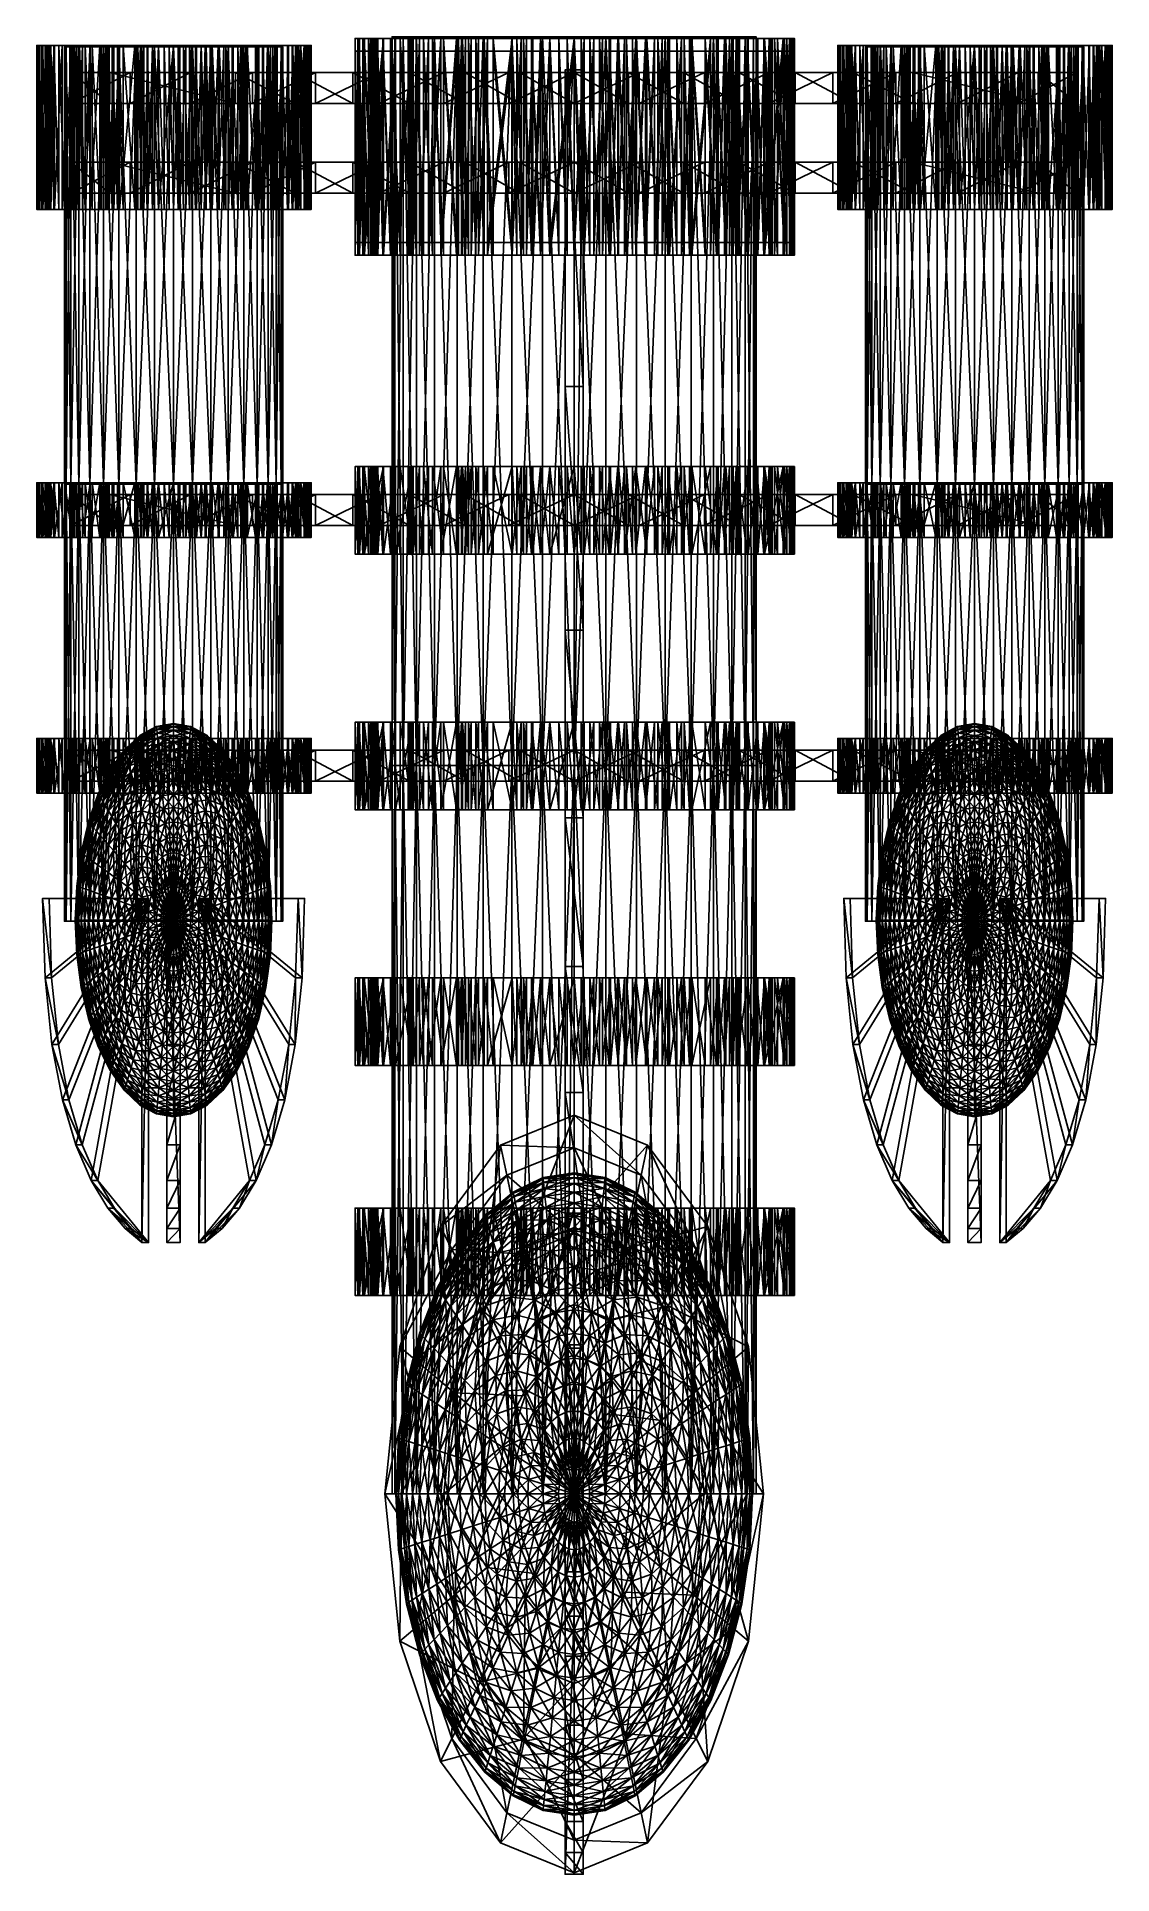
# Model space of a CAD drawing. Header units: metres. Extents: x -1.48 to 1.48, y -3.04 to 2.
import ezdxf

# ---------------------------------------------------------------- set-up
doc = ezdxf.new("R2010")
doc.units = ezdxf.units.M

msp = doc.modelspace()

# ---------------------------------------------------------------- linework, layer by layer
at = {"layer": 'Cylinder'}
for points in [[(-0.5, 0, 0), (-0.4924, 2, 0.0868), (-0.4924, 0, 0.0868)], [(-0.5, 0, 0), (-0.5, 2, 0), (-0.4924, 2, 0.0868)], [(-0.5, 2, 0), (-0.4924, 2, 0.0868), (-0.4924, 2, 0.0868)], [(-0.5, 2, 0), (-0.5, 2, 0), (-0.4924, 2, 0.0868)], [(-0.5, 2, 0), (0, 2, 0), (-0.4924, 2, 0.0868)], [(-0.5, 2, 0), (0, 2, 0), (0, 2, 0)], [(-0.4924, 0, -0.0868), (-0.5, 2, 0), (-0.5, 0, 0)], [(-0.4924, 0, -0.0868), (-0.4924, 2, -0.0868), (-0.5, 2, 0)], [(-0.4924, 2, -0.0868), (-0.5, 2, 0), (-0.5, 2, 0)], [(-0.4924, 2, -0.0868), (-0.4924, 2, -0.0868), (-0.5, 2, 0)], [(-0.4924, 2, -0.0868), (0, 2, 0), (-0.5, 2, 0)], [(-0.4924, 0, 0.0868), (-0.4698, 2, 0.171), (-0.4698, 0, 0.171)], [(-0.4924, 0, 0.0868), (-0.4924, 2, 0.0868), (-0.4698, 2, 0.171)], [(-0.4924, 2, 0.0868), (-0.4698, 2, 0.171), (-0.4698, 2, 0.171)], [(-0.4924, 2, 0.0868), (-0.4924, 2, 0.0868), (-0.4698, 2, 0.171)], [(-0.4924, 2, 0.0868), (0, 2, 0), (-0.4698, 2, 0.171)], [(-0.4924, 2, 0.0868), (0, 2, 0), (0, 2, 0)], [(-0.4924, 2, -0.0868), (0, 2, 0), (0, 2, 0)], [(-0.4698, 0, -0.171), (-0.4924, 2, -0.0868), (-0.4924, 0, -0.0868)], [(-0.4698, 0, -0.171), (-0.4698, 2, -0.171), (-0.4924, 2, -0.0868)], [(-0.4698, 2, -0.171), (-0.4924, 2, -0.0868), (-0.4924, 2, -0.0868)], [(-0.4698, 2, -0.171), (-0.4698, 2, -0.171), (-0.4924, 2, -0.0868)], [(-0.4698, 2, -0.171), (0, 2, 0), (-0.4924, 2, -0.0868)], [(-0.4698, 0, 0.171), (-0.433, 2, 0.25), (-0.433, 0, 0.25)], [(-0.4698, 0, 0.171), (-0.4698, 2, 0.171), (-0.433, 2, 0.25)], [(-0.4698, 2, 0.171), (-0.433, 2, 0.25), (-0.433, 2, 0.25)], [(-0.4698, 2, 0.171), (-0.4698, 2, 0.171), (-0.433, 2, 0.25)], [(-0.4698, 2, 0.171), (0, 2, 0), (-0.433, 2, 0.25)], [(-0.4698, 2, 0.171), (0, 2, 0), (0, 2, 0)], [(-0.4698, 2, -0.171), (0, 2, 0), (0, 2, 0)], [(-0.433, 0, -0.25), (-0.4698, 2, -0.171), (-0.4698, 0, -0.171)], [(-0.433, 0, -0.25), (-0.433, 2, -0.25), (-0.4698, 2, -0.171)], [(-0.433, 2, -0.25), (-0.4698, 2, -0.171), (-0.4698, 2, -0.171)], [(-0.433, 2, -0.25), (-0.433, 2, -0.25), (-0.4698, 2, -0.171)], [(-0.433, 2, -0.25), (0, 2, 0), (-0.4698, 2, -0.171)], [(-0.433, 0, 0.25), (-0.383, 2, 0.3214), (-0.383, 0, 0.3214)], [(-0.433, 0, 0.25), (-0.433, 2, 0.25), (-0.383, 2, 0.3214)], [(-0.433, 2, 0.25), (-0.383, 2, 0.3214), (-0.383, 2, 0.3214)], [(-0.433, 2, 0.25), (-0.433, 2, 0.25), (-0.383, 2, 0.3214)], [(-0.433, 2, 0.25), (0, 2, 0), (-0.383, 2, 0.3214)], [(-0.433, 2, 0.25), (0, 2, 0), (0, 2, 0)], [(-0.433, 2, -0.25), (0, 2, 0), (0, 2, 0)], [(-0.383, 0, -0.3214), (-0.433, 2, -0.25), (-0.433, 0, -0.25)], [(-0.383, 0, -0.3214), (-0.383, 2, -0.3214), (-0.433, 2, -0.25)], [(-0.383, 2, -0.3214), (-0.433, 2, -0.25), (-0.433, 2, -0.25)], [(-0.383, 2, -0.3214), (-0.383, 2, -0.3214), (-0.433, 2, -0.25)], [(-0.383, 2, -0.3214), (0, 2, 0), (-0.433, 2, -0.25)], [(-0.383, 0, 0.3214), (-0.3214, 2, 0.383), (-0.3214, 0, 0.383)], [(-0.383, 0, 0.3214), (-0.383, 2, 0.3214), (-0.3214, 2, 0.383)], [(-0.383, 2, 0.3214), (-0.3214, 2, 0.383), (-0.3214, 2, 0.383)], [(-0.383, 2, 0.3214), (-0.383, 2, 0.3214), (-0.3214, 2, 0.383)], [(-0.383, 2, 0.3214), (0, 2, 0), (-0.3214, 2, 0.383)], [(-0.383, 2, 0.3214), (0, 2, 0), (0, 2, 0)], [(-0.383, 2, -0.3214), (0, 2, 0), (0, 2, 0)], [(-0.3214, 0, -0.383), (-0.383, 2, -0.3214), (-0.383, 0, -0.3214)], [(-0.3214, 0, -0.383), (-0.3214, 2, -0.383), (-0.383, 2, -0.3214)], [(-0.3214, 2, -0.383), (-0.383, 2, -0.3214), (-0.383, 2, -0.3214)], [(-0.3214, 2, -0.383), (-0.3214, 2, -0.383), (-0.383, 2, -0.3214)], [(-0.3214, 2, -0.383), (0, 2, 0), (-0.383, 2, -0.3214)], [(-0.3214, 0, 0.383), (-0.25, 2, 0.433), (-0.25, 0, 0.433)], [(-0.3214, 0, 0.383), (-0.3214, 2, 0.383), (-0.25, 2, 0.433)], [(-0.3214, 2, 0.383), (-0.25, 2, 0.433), (-0.25, 2, 0.433)], [(-0.3214, 2, 0.383), (-0.3214, 2, 0.383), (-0.25, 2, 0.433)], [(-0.3214, 2, 0.383), (0, 2, 0), (-0.25, 2, 0.433)], [(-0.3214, 2, 0.383), (0, 2, 0), (0, 2, 0)], [(-0.3214, 2, -0.383), (0, 2, 0), (0, 2, 0)], [(-0.25, 0, -0.433), (-0.3214, 2, -0.383), (-0.3214, 0, -0.383)], [(-0.25, 0, -0.433), (-0.25, 2, -0.433), (-0.3214, 2, -0.383)], [(-0.25, 2, -0.433), (-0.3214, 2, -0.383), (-0.3214, 2, -0.383)], [(-0.25, 2, -0.433), (-0.25, 2, -0.433), (-0.3214, 2, -0.383)], [(-0.25, 2, -0.433), (0, 2, 0), (-0.3214, 2, -0.383)], [(-0.25, 0, 0.433), (-0.171, 2, 0.4698), (-0.171, 0, 0.4698)], [(-0.25, 0, 0.433), (-0.25, 2, 0.433), (-0.171, 2, 0.4698)], [(-0.25, 2, 0.433), (-0.171, 2, 0.4698), (-0.171, 2, 0.4698)], [(-0.25, 2, 0.433), (-0.25, 2, 0.433), (-0.171, 2, 0.4698)], [(-0.25, 2, 0.433), (0, 2, 0), (-0.171, 2, 0.4698)], [(-0.25, 2, 0.433), (0, 2, 0), (0, 2, 0)], [(-0.25, 2, -0.433), (0, 2, 0), (0, 2, 0)], [(-0.171, 0, -0.4698), (-0.25, 2, -0.433), (-0.25, 0, -0.433)], [(-0.171, 0, -0.4698), (-0.171, 2, -0.4698), (-0.25, 2, -0.433)], [(-0.171, 2, -0.4698), (-0.25, 2, -0.433), (-0.25, 2, -0.433)], [(-0.171, 2, -0.4698), (-0.171, 2, -0.4698), (-0.25, 2, -0.433)], [(-0.171, 2, -0.4698), (0, 2, 0), (-0.25, 2, -0.433)], [(-0.171, 0, 0.4698), (-0.0868, 2, 0.4924), (-0.0868, 0, 0.4924)], [(-0.171, 0, 0.4698), (-0.171, 2, 0.4698), (-0.0868, 2, 0.4924)], [(-0.171, 2, 0.4698), (-0.0868, 2, 0.4924), (-0.0868, 2, 0.4924)], [(-0.171, 2, 0.4698), (-0.171, 2, 0.4698), (-0.0868, 2, 0.4924)], [(-0.171, 2, 0.4698), (0, 2, 0), (-0.0868, 2, 0.4924)], [(-0.171, 2, 0.4698), (0, 2, 0), (0, 2, 0)], [(-0.171, 2, -0.4698), (0, 2, 0), (0, 2, 0)], [(-0.0868, 0, -0.4924), (-0.171, 2, -0.4698), (-0.171, 0, -0.4698)], [(-0.0868, 0, -0.4924), (-0.0868, 2, -0.4924), (-0.171, 2, -0.4698)], [(-0.0868, 2, -0.4924), (-0.171, 2, -0.4698), (-0.171, 2, -0.4698)], [(-0.0868, 2, -0.4924), (-0.0868, 2, -0.4924), (-0.171, 2, -0.4698)], [(-0.0868, 2, -0.4924), (0, 2, 0), (-0.171, 2, -0.4698)], [(-0.0868, 0, 0.4924), (0, 2, 0.5), (0, 0, 0.5)], [(-0.0868, 0, 0.4924), (-0.0868, 2, 0.4924), (0, 2, 0.5)], [(-0.0868, 2, 0.4924), (0, 2, 0.5), (0, 2, 0.5)], [(-0.0868, 2, 0.4924), (-0.0868, 2, 0.4924), (0, 2, 0.5)], [(-0.0868, 2, 0.4924), (0, 2, 0), (0, 2, 0.5)], [(-0.0868, 2, 0.4924), (0, 2, 0), (0, 2, 0)], [(-0.0868, 2, -0.4924), (0, 2, 0), (0, 2, 0)], [(0, 0, -0.5), (-0.0868, 2, -0.4924), (-0.0868, 0, -0.4924)], [(0, 0, -0.5), (0, 2, -0.5), (-0.0868, 2, -0.4924)], [(0, 2, -0.5), (-0.0868, 2, -0.4924), (-0.0868, 2, -0.4924)], [(0, 2, -0.5), (0, 2, -0.5), (-0.0868, 2, -0.4924)], [(0, 2, -0.5), (0, 2, 0), (-0.0868, 2, -0.4924)], [(0, 2, -0.5), (0, 2, 0), (0, 2, 0)], [(0.0868, 0, -0.4924), (0, 2, -0.5), (0, 0, -0.5)], [(0.0868, 0, -0.4924), (0.0868, 2, -0.4924), (0, 2, -0.5)], [(0.0868, 2, -0.4924), (0, 2, -0.5), (0, 2, -0.5)], [(0.0868, 2, -0.4924), (0.0868, 2, -0.4924), (0, 2, -0.5)], [(0.0868, 2, -0.4924), (0, 2, 0), (0, 2, -0.5)], [(0.0868, 2, -0.4924), (0, 2, 0), (0, 2, 0)], [(0.171, 2, -0.4698), (0, 2, 0), (0.0868, 2, -0.4924)], [(0.171, 2, -0.4698), (0, 2, 0), (0, 2, 0)], [(0.25, 2, -0.433), (0, 2, 0), (0.171, 2, -0.4698)], [(0.25, 2, -0.433), (0, 2, 0), (0, 2, 0)], [(0.3214, 2, -0.383), (0, 2, 0), (0.25, 2, -0.433)], [(0.3214, 2, -0.383), (0, 2, 0), (0, 2, 0)], [(0.383, 2, -0.3214), (0, 2, 0), (0.3214, 2, -0.383)], [(0.383, 2, -0.3214), (0, 2, 0), (0, 2, 0)], [(0.433, 2, -0.25), (0, 2, 0), (0.383, 2, -0.3214)], [(0.433, 2, -0.25), (0, 2, 0), (0, 2, 0)], [(0.4698, 2, -0.171), (0, 2, 0), (0.433, 2, -0.25)], [(0.4698, 2, -0.171), (0, 2, 0), (0, 2, 0)], [(0.4924, 2, -0.0868), (0, 2, 0), (0.4698, 2, -0.171)], [(0.4924, 2, -0.0868), (0, 2, 0), (0, 2, 0)], [(0.5, 2, 0), (0, 2, 0), (0.4924, 2, -0.0868)], [(0.5, 2, 0), (0, 2, 0), (0, 2, 0)], [(0.4924, 2, 0.0868), (0, 2, 0), (0.5, 2, 0)], [(0.4924, 2, 0.0868), (0, 2, 0), (0, 2, 0)], [(0.4698, 2, 0.171), (0, 2, 0), (0.4924, 2, 0.0868)], [(0.4698, 2, 0.171), (0, 2, 0), (0, 2, 0)], [(0.433, 2, 0.25), (0, 2, 0), (0.4698, 2, 0.171)], [(0.433, 2, 0.25), (0, 2, 0), (0, 2, 0)], [(0.383, 2, 0.3214), (0, 2, 0), (0.433, 2, 0.25)], [(0.383, 2, 0.3214), (0, 2, 0), (0, 2, 0)], [(0.3214, 2, 0.383), (0, 2, 0), (0.383, 2, 0.3214)], [(0.3214, 2, 0.383), (0, 2, 0), (0, 2, 0)], [(0.25, 2, 0.433), (0, 2, 0), (0.3214, 2, 0.383)], [(0.25, 2, 0.433), (0, 2, 0), (0, 2, 0)], [(0.171, 2, 0.4698), (0, 2, 0), (0.25, 2, 0.433)], [(0.171, 2, 0.4698), (0, 2, 0), (0, 2, 0)], [(0.0868, 2, 0.4924), (0, 2, 0), (0.171, 2, 0.4698)], [(0.0868, 2, 0.4924), (0, 2, 0), (0, 2, 0)], [(0, 0, 0.5), (0.0868, 2, 0.4924), (0.0868, 0, 0.4924)], [(0, 0, 0.5), (0, 2, 0.5), (0.0868, 2, 0.4924)], [(0, 2, 0.5), (0.0868, 2, 0.4924), (0.0868, 2, 0.4924)], [(0, 2, 0.5), (0, 2, 0.5), (0.0868, 2, 0.4924)], [(0, 2, 0.5), (0, 2, 0), (0.0868, 2, 0.4924)], [(0, 2, 0.5), (0, 2, 0), (0, 2, 0)], [(0.171, 0, -0.4698), (0.0868, 2, -0.4924), (0.0868, 0, -0.4924)], [(0.171, 0, -0.4698), (0.171, 2, -0.4698), (0.0868, 2, -0.4924)], [(0.171, 2, -0.4698), (0.0868, 2, -0.4924), (0.0868, 2, -0.4924)], [(0.171, 2, -0.4698), (0.171, 2, -0.4698), (0.0868, 2, -0.4924)], [(0.0868, 0, 0.4924), (0.171, 2, 0.4698), (0.171, 0, 0.4698)], [(0.0868, 0, 0.4924), (0.0868, 2, 0.4924), (0.171, 2, 0.4698)], [(0.0868, 2, 0.4924), (0.171, 2, 0.4698), (0.171, 2, 0.4698)], [(0.0868, 2, 0.4924), (0.0868, 2, 0.4924), (0.171, 2, 0.4698)], [(0.25, 0, -0.433), (0.171, 2, -0.4698), (0.171, 0, -0.4698)], [(0.25, 0, -0.433), (0.25, 2, -0.433), (0.171, 2, -0.4698)], [(0.25, 2, -0.433), (0.171, 2, -0.4698), (0.171, 2, -0.4698)], [(0.25, 2, -0.433), (0.25, 2, -0.433), (0.171, 2, -0.4698)], [(0.171, 0, 0.4698), (0.25, 2, 0.433), (0.25, 0, 0.433)], [(0.171, 0, 0.4698), (0.171, 2, 0.4698), (0.25, 2, 0.433)], [(0.171, 2, 0.4698), (0.25, 2, 0.433), (0.25, 2, 0.433)], [(0.171, 2, 0.4698), (0.171, 2, 0.4698), (0.25, 2, 0.433)], [(0.3214, 0, -0.383), (0.25, 2, -0.433), (0.25, 0, -0.433)], [(0.3214, 0, -0.383), (0.3214, 2, -0.383), (0.25, 2, -0.433)], [(0.3214, 2, -0.383), (0.25, 2, -0.433), (0.25, 2, -0.433)], [(0.3214, 2, -0.383), (0.3214, 2, -0.383), (0.25, 2, -0.433)], [(0.25, 0, 0.433), (0.3214, 2, 0.383), (0.3214, 0, 0.383)], [(0.25, 0, 0.433), (0.25, 2, 0.433), (0.3214, 2, 0.383)], [(0.25, 2, 0.433), (0.3214, 2, 0.383), (0.3214, 2, 0.383)], [(0.25, 2, 0.433), (0.25, 2, 0.433), (0.3214, 2, 0.383)], [(0.383, 0, -0.3214), (0.3214, 2, -0.383), (0.3214, 0, -0.383)], [(0.383, 0, -0.3214), (0.383, 2, -0.3214), (0.3214, 2, -0.383)], [(0.383, 2, -0.3214), (0.3214, 2, -0.383), (0.3214, 2, -0.383)], [(0.383, 2, -0.3214), (0.383, 2, -0.3214), (0.3214, 2, -0.383)], [(0.3214, 0, 0.383), (0.383, 2, 0.3214), (0.383, 0, 0.3214)], [(0.3214, 0, 0.383), (0.3214, 2, 0.383), (0.383, 2, 0.3214)], [(0.3214, 2, 0.383), (0.383, 2, 0.3214), (0.383, 2, 0.3214)], [(0.3214, 2, 0.383), (0.3214, 2, 0.383), (0.383, 2, 0.3214)], [(0.433, 0, -0.25), (0.383, 2, -0.3214), (0.383, 0, -0.3214)], [(0.433, 0, -0.25), (0.433, 2, -0.25), (0.383, 2, -0.3214)], [(0.433, 2, -0.25), (0.383, 2, -0.3214), (0.383, 2, -0.3214)], [(0.433, 2, -0.25), (0.433, 2, -0.25), (0.383, 2, -0.3214)], [(0.383, 0, 0.3214), (0.433, 2, 0.25), (0.433, 0, 0.25)], [(0.383, 0, 0.3214), (0.383, 2, 0.3214), (0.433, 2, 0.25)], [(0.383, 2, 0.3214), (0.433, 2, 0.25), (0.433, 2, 0.25)], [(0.383, 2, 0.3214), (0.383, 2, 0.3214), (0.433, 2, 0.25)], [(0.4698, 0, -0.171), (0.433, 2, -0.25), (0.433, 0, -0.25)], [(0.4698, 0, -0.171), (0.4698, 2, -0.171), (0.433, 2, -0.25)], [(0.4698, 2, -0.171), (0.433, 2, -0.25), (0.433, 2, -0.25)], [(0.4698, 2, -0.171), (0.4698, 2, -0.171), (0.433, 2, -0.25)], [(0.433, 0, 0.25), (0.4698, 2, 0.171), (0.4698, 0, 0.171)], [(0.433, 0, 0.25), (0.433, 2, 0.25), (0.4698, 2, 0.171)], [(0.433, 2, 0.25), (0.4698, 2, 0.171), (0.4698, 2, 0.171)], [(0.433, 2, 0.25), (0.433, 2, 0.25), (0.4698, 2, 0.171)], [(0.4924, 0, -0.0868), (0.4698, 2, -0.171), (0.4698, 0, -0.171)], [(0.4924, 0, -0.0868), (0.4924, 2, -0.0868), (0.4698, 2, -0.171)], [(0.4924, 2, -0.0868), (0.4698, 2, -0.171), (0.4698, 2, -0.171)], [(0.4924, 2, -0.0868), (0.4924, 2, -0.0868), (0.4698, 2, -0.171)], [(0.4698, 0, 0.171), (0.4924, 2, 0.0868), (0.4924, 0, 0.0868)], [(0.4698, 0, 0.171), (0.4698, 2, 0.171), (0.4924, 2, 0.0868)], [(0.4698, 2, 0.171), (0.4924, 2, 0.0868), (0.4924, 2, 0.0868)], [(0.4698, 2, 0.171), (0.4698, 2, 0.171), (0.4924, 2, 0.0868)], [(0.5, 0, 0), (0.4924, 2, -0.0868), (0.4924, 0, -0.0868)], [(0.5, 0, 0), (0.5, 2, 0), (0.4924, 2, -0.0868)], [(0.5, 2, 0), (0.4924, 2, -0.0868), (0.4924, 2, -0.0868)], [(0.5, 2, 0), (0.5, 2, 0), (0.4924, 2, -0.0868)], [(0.4924, 0, 0.0868), (0.5, 2, 0), (0.5, 0, 0)], [(0.4924, 0, 0.0868), (0.4924, 2, 0.0868), (0.5, 2, 0)], [(0.4924, 2, 0.0868), (0.5, 2, 0), (0.5, 2, 0)], [(0.4924, 2, 0.0868), (0.4924, 2, 0.0868), (0.5, 2, 0)], [(0.0868, -2, -0.4924), (0.0868, 0, -0.4924), (0, 0, -0.5)], [(0, -2, 0.5), (0.0868, 0, 0.4924), (0.0868, -2, 0.4924)], [(0, -2, 0.5), (0, 0, 0.5), (0.0868, 0, 0.4924)], [(0.171, -2, -0.4698), (0.0868, 0, -0.4924), (0.0868, -2, -0.4924)], [(0.171, -2, -0.4698), (0.171, 0, -0.4698), (0.0868, 0, -0.4924)], [(0.0868, -2, 0.4924), (0.171, 0, 0.4698), (0.171, -2, 0.4698)], [(0.0868, -2, 0.4924), (0.0868, 0, 0.4924), (0.171, 0, 0.4698)], [(0.25, -2, -0.433), (0.171, 0, -0.4698), (0.171, -2, -0.4698)], [(0.25, -2, -0.433), (0.25, 0, -0.433), (0.171, 0, -0.4698)], [(0.171, -2, 0.4698), (0.25, 0, 0.433), (0.25, -2, 0.433)], [(0.171, -2, 0.4698), (0.171, 0, 0.4698), (0.25, 0, 0.433)], [(0.3214, -2, -0.383), (0.25, 0, -0.433), (0.25, -2, -0.433)], [(0.3214, -2, -0.383), (0.3214, 0, -0.383), (0.25, 0, -0.433)], [(0.25, -2, 0.433), (0.3214, 0, 0.383), (0.3214, -2, 0.383)], [(0.25, -2, 0.433), (0.25, 0, 0.433), (0.3214, 0, 0.383)], [(0.383, -2, -0.3214), (0.3214, 0, -0.383), (0.3214, -2, -0.383)], [(0.383, -2, -0.3214), (0.383, 0, -0.3214), (0.3214, 0, -0.383)], [(0.3214, -2, 0.383), (0.383, 0, 0.3214), (0.383, -2, 0.3214)], [(0.3214, -2, 0.383), (0.3214, 0, 0.383), (0.383, 0, 0.3214)], [(0.433, -2, -0.25), (0.383, 0, -0.3214), (0.383, -2, -0.3214)], [(0.433, -2, -0.25), (0.433, 0, -0.25), (0.383, 0, -0.3214)], [(0.383, -2, 0.3214), (0.433, 0, 0.25), (0.433, -2, 0.25)], [(0.383, -2, 0.3214), (0.383, 0, 0.3214), (0.433, 0, 0.25)], [(0.4698, -2, -0.171), (0.433, 0, -0.25), (0.433, -2, -0.25)], [(0.4698, -2, -0.171), (0.4698, 0, -0.171), (0.433, 0, -0.25)], [(0.433, -2, 0.25), (0.4698, 0, 0.171), (0.4698, -2, 0.171)], [(0.433, -2, 0.25), (0.433, 0, 0.25), (0.4698, 0, 0.171)], [(0.4924, -2, -0.0868), (0.4698, 0, -0.171), (0.4698, -2, -0.171)], [(0.4924, -2, -0.0868), (0.4924, 0, -0.0868), (0.4698, 0, -0.171)], [(0.4698, -2, 0.171), (0.4924, 0, 0.0868), (0.4924, -2, 0.0868)], [(0.4698, -2, 0.171), (0.4698, 0, 0.171), (0.4924, 0, 0.0868)], [(0.5, -2, 0), (0.4924, 0, -0.0868), (0.4924, -2, -0.0868)], [(0.5, -2, 0), (0.5, 0, 0), (0.4924, 0, -0.0868)], [(0.4924, -2, 0.0868), (0.5, 0, 0), (0.5, -2, 0)], [(0.4924, -2, 0.0868), (0.4924, 0, 0.0868), (0.5, 0, 0)], [(-0.5, -2, 0), (-0.4924, 0, 0.0868), (-0.4924, -2, 0.0868)], [(-0.5, -2, 0), (-0.5, 0, 0), (-0.4924, 0, 0.0868)], [(-0.4924, -2, -0.0868), (-0.5, 0, 0), (-0.5, -2, 0)], [(-0.4924, -2, -0.0868), (-0.4924, 0, -0.0868), (-0.5, 0, 0)], [(-0.4924, -2, 0.0868), (-0.4698, 0, 0.171), (-0.4698, -2, 0.171)], [(-0.4924, -2, 0.0868), (-0.4924, 0, 0.0868), (-0.4698, 0, 0.171)], [(-0.4698, -2, -0.171), (-0.4924, 0, -0.0868), (-0.4924, -2, -0.0868)], [(-0.4698, -2, -0.171), (-0.4698, 0, -0.171), (-0.4924, 0, -0.0868)], [(-0.4698, -2, 0.171), (-0.433, 0, 0.25), (-0.433, -2, 0.25)], [(-0.4698, -2, 0.171), (-0.4698, 0, 0.171), (-0.433, 0, 0.25)], [(-0.433, -2, -0.25), (-0.4698, 0, -0.171), (-0.4698, -2, -0.171)], [(-0.433, -2, -0.25), (-0.433, 0, -0.25), (-0.4698, 0, -0.171)], [(-0.433, -2, 0.25), (-0.383, 0, 0.3214), (-0.383, -2, 0.3214)], [(-0.433, -2, 0.25), (-0.433, 0, 0.25), (-0.383, 0, 0.3214)], [(-0.383, -2, -0.3214), (-0.433, 0, -0.25), (-0.433, -2, -0.25)], [(-0.383, -2, -0.3214), (-0.383, 0, -0.3214), (-0.433, 0, -0.25)], [(-0.383, -2, 0.3214), (-0.3214, 0, 0.383), (-0.3214, -2, 0.383)], [(-0.383, -2, 0.3214), (-0.383, 0, 0.3214), (-0.3214, 0, 0.383)], [(-0.3214, -2, -0.383), (-0.383, 0, -0.3214), (-0.383, -2, -0.3214)], [(-0.3214, -2, -0.383), (-0.3214, 0, -0.383), (-0.383, 0, -0.3214)], [(-0.3214, -2, 0.383), (-0.25, 0, 0.433), (-0.25, -2, 0.433)], [(-0.3214, -2, 0.383), (-0.3214, 0, 0.383), (-0.25, 0, 0.433)], [(-0.25, -2, -0.433), (-0.3214, 0, -0.383), (-0.3214, -2, -0.383)], [(-0.25, -2, -0.433), (-0.25, 0, -0.433), (-0.3214, 0, -0.383)], [(-0.25, -2, 0.433), (-0.171, 0, 0.4698), (-0.171, -2, 0.4698)], [(-0.25, -2, 0.433), (-0.25, 0, 0.433), (-0.171, 0, 0.4698)], [(-0.171, -2, -0.4698), (-0.25, 0, -0.433), (-0.25, -2, -0.433)], [(-0.171, -2, -0.4698), (-0.171, 0, -0.4698), (-0.25, 0, -0.433)], [(-0.171, -2, 0.4698), (-0.0868, 0, 0.4924), (-0.0868, -2, 0.4924)], [(-0.171, -2, 0.4698), (-0.171, 0, 0.4698), (-0.0868, 0, 0.4924)], [(-0.0868, -2, -0.4924), (-0.171, 0, -0.4698), (-0.171, -2, -0.4698)], [(-0.0868, -2, -0.4924), (-0.0868, 0, -0.4924), (-0.171, 0, -0.4698)], [(-0.0868, -2, 0.4924), (0, 0, 0.5), (0, -2, 0.5)], [(-0.0868, -2, 0.4924), (-0.0868, 0, 0.4924), (0, 0, 0.5)], [(0, -2, -0.5), (-0.0868, 0, -0.4924), (-0.0868, -2, -0.4924)], [(0, -2, -0.5), (0, 0, -0.5), (-0.0868, 0, -0.4924)], [(0.0868, -2, -0.4924), (0, 0, -0.5), (0, -2, -0.5)], [(0, -2, 0), (-0.5, -2, 0), (-0.4924, -2, 0.0868)], [(-0.5, -2, 0), (-0.4924, -2, 0.0868), (-0.4924, -2, 0.0868)], [(-0.5, -2, 0), (-0.5, -2, 0), (-0.4924, -2, 0.0868)], [(0, -2, 0), (-0.5, -2, 0), (0, -2, 0)], [(0, -2, 0), (-0.4924, -2, -0.0868), (-0.5, -2, 0)], [(-0.4924, -2, -0.0868), (-0.5, -2, 0), (-0.5, -2, 0)], [(-0.4924, -2, -0.0868), (-0.4924, -2, -0.0868), (-0.5, -2, 0)], [(0, -2, 0), (-0.4924, -2, 0.0868), (-0.4698, -2, 0.171)], [(-0.4924, -2, 0.0868), (-0.4698, -2, 0.171), (-0.4698, -2, 0.171)], [(-0.4924, -2, 0.0868), (-0.4924, -2, 0.0868), (-0.4698, -2, 0.171)], [(0, -2, 0), (-0.4924, -2, 0.0868), (0, -2, 0)], [(0, -2, 0), (-0.4924, -2, -0.0868), (0, -2, 0)], [(0, -2, 0), (-0.4698, -2, -0.171), (-0.4924, -2, -0.0868)], [(-0.4698, -2, -0.171), (-0.4924, -2, -0.0868), (-0.4924, -2, -0.0868)], [(-0.4698, -2, -0.171), (-0.4698, -2, -0.171), (-0.4924, -2, -0.0868)], [(0, -2, 0), (-0.4698, -2, 0.171), (-0.433, -2, 0.25)], [(-0.4698, -2, 0.171), (-0.433, -2, 0.25), (-0.433, -2, 0.25)], [(-0.4698, -2, 0.171), (-0.4698, -2, 0.171), (-0.433, -2, 0.25)], [(0, -2, 0), (-0.4698, -2, 0.171), (0, -2, 0)], [(0, -2, 0), (-0.4698, -2, -0.171), (0, -2, 0)], [(0, -2, 0), (-0.433, -2, -0.25), (-0.4698, -2, -0.171)], [(-0.433, -2, -0.25), (-0.4698, -2, -0.171), (-0.4698, -2, -0.171)], [(-0.433, -2, -0.25), (-0.433, -2, -0.25), (-0.4698, -2, -0.171)], [(0, -2, 0), (-0.433, -2, 0.25), (-0.383, -2, 0.3214)], [(-0.433, -2, 0.25), (-0.383, -2, 0.3214), (-0.383, -2, 0.3214)], [(-0.433, -2, 0.25), (-0.433, -2, 0.25), (-0.383, -2, 0.3214)], [(0, -2, 0), (-0.433, -2, 0.25), (0, -2, 0)], [(0, -2, 0), (-0.433, -2, -0.25), (0, -2, 0)], [(0, -2, 0), (-0.383, -2, -0.3214), (-0.433, -2, -0.25)], [(-0.383, -2, -0.3214), (-0.433, -2, -0.25), (-0.433, -2, -0.25)], [(-0.383, -2, -0.3214), (-0.383, -2, -0.3214), (-0.433, -2, -0.25)], [(0, -2, 0), (-0.383, -2, 0.3214), (-0.3214, -2, 0.383)], [(-0.383, -2, 0.3214), (-0.3214, -2, 0.383), (-0.3214, -2, 0.383)], [(-0.383, -2, 0.3214), (-0.383, -2, 0.3214), (-0.3214, -2, 0.383)], [(0, -2, 0), (-0.383, -2, 0.3214), (0, -2, 0)], [(0, -2, 0), (-0.383, -2, -0.3214), (0, -2, 0)], [(0, -2, 0), (-0.3214, -2, -0.383), (-0.383, -2, -0.3214)], [(-0.3214, -2, -0.383), (-0.383, -2, -0.3214), (-0.383, -2, -0.3214)], [(-0.3214, -2, -0.383), (-0.3214, -2, -0.383), (-0.383, -2, -0.3214)], [(0, -2, 0), (-0.3214, -2, 0.383), (-0.25, -2, 0.433)], [(-0.3214, -2, 0.383), (-0.25, -2, 0.433), (-0.25, -2, 0.433)], [(-0.3214, -2, 0.383), (-0.3214, -2, 0.383), (-0.25, -2, 0.433)], [(0, -2, 0), (-0.3214, -2, 0.383), (0, -2, 0)], [(0, -2, 0), (-0.3214, -2, -0.383), (0, -2, 0)], [(0, -2, 0), (-0.25, -2, -0.433), (-0.3214, -2, -0.383)], [(-0.25, -2, -0.433), (-0.3214, -2, -0.383), (-0.3214, -2, -0.383)], [(-0.25, -2, -0.433), (-0.25, -2, -0.433), (-0.3214, -2, -0.383)], [(0, -2, 0), (-0.25, -2, 0.433), (-0.171, -2, 0.4698)], [(-0.25, -2, 0.433), (-0.171, -2, 0.4698), (-0.171, -2, 0.4698)], [(-0.25, -2, 0.433), (-0.25, -2, 0.433), (-0.171, -2, 0.4698)], [(0, -2, 0), (-0.25, -2, 0.433), (0, -2, 0)], [(0, -2, 0), (-0.25, -2, -0.433), (0, -2, 0)], [(0, -2, 0), (-0.171, -2, -0.4698), (-0.25, -2, -0.433)], [(-0.171, -2, -0.4698), (-0.25, -2, -0.433), (-0.25, -2, -0.433)], [(-0.171, -2, -0.4698), (-0.171, -2, -0.4698), (-0.25, -2, -0.433)], [(0, -2, 0), (-0.171, -2, 0.4698), (-0.0868, -2, 0.4924)], [(-0.171, -2, 0.4698), (-0.0868, -2, 0.4924), (-0.0868, -2, 0.4924)], [(-0.171, -2, 0.4698), (-0.171, -2, 0.4698), (-0.0868, -2, 0.4924)], [(0, -2, 0), (-0.171, -2, 0.4698), (0, -2, 0)], [(0, -2, 0), (-0.171, -2, -0.4698), (0, -2, 0)], [(0, -2, 0), (-0.0868, -2, -0.4924), (-0.171, -2, -0.4698)], [(-0.0868, -2, -0.4924), (-0.171, -2, -0.4698), (-0.171, -2, -0.4698)], [(-0.0868, -2, -0.4924), (-0.0868, -2, -0.4924), (-0.171, -2, -0.4698)], [(0, -2, 0), (-0.0868, -2, 0.4924), (0, -2, 0.5)], [(-0.0868, -2, 0.4924), (0, -2, 0.5), (0, -2, 0.5)], [(-0.0868, -2, 0.4924), (-0.0868, -2, 0.4924), (0, -2, 0.5)], [(0, -2, 0), (-0.0868, -2, 0.4924), (0, -2, 0)], [(0, -2, 0), (-0.0868, -2, -0.4924), (0, -2, 0)], [(0, -2, 0), (0, -2, -0.5), (-0.0868, -2, -0.4924)], [(0, -2, -0.5), (-0.0868, -2, -0.4924), (-0.0868, -2, -0.4924)], [(0, -2, -0.5), (0, -2, -0.5), (-0.0868, -2, -0.4924)], [(0, -2, 0), (0, -2, 0.5), (0, -2, 0)], [(0, -2, 0), (0, -2, -0.5), (0, -2, 0)], [(0, -2, 0), (0.0868, -2, -0.4924), (0, -2, -0.5)], [(0.0868, -2, -0.4924), (0, -2, -0.5), (0, -2, -0.5)], [(0.0868, -2, -0.4924), (0.0868, -2, -0.4924), (0, -2, -0.5)], [(0, -2, 0), (0.0868, -2, -0.4924), (0, -2, 0)], [(0, -2, 0), (0.171, -2, -0.4698), (0.0868, -2, -0.4924)], [(0, -2, 0), (0.171, -2, -0.4698), (0, -2, 0)], [(0, -2, 0), (0.25, -2, -0.433), (0.171, -2, -0.4698)], [(0, -2, 0), (0.25, -2, -0.433), (0, -2, 0)], [(0, -2, 0), (0.3214, -2, -0.383), (0.25, -2, -0.433)], [(0, -2, 0), (0.3214, -2, -0.383), (0, -2, 0)], [(0, -2, 0), (0.383, -2, -0.3214), (0.3214, -2, -0.383)], [(0, -2, 0), (0.383, -2, -0.3214), (0, -2, 0)], [(0, -2, 0), (0.433, -2, -0.25), (0.383, -2, -0.3214)], [(0, -2, 0), (0.433, -2, -0.25), (0, -2, 0)], [(0, -2, 0), (0.4698, -2, -0.171), (0.433, -2, -0.25)], [(0, -2, 0), (0.4698, -2, -0.171), (0, -2, 0)], [(0, -2, 0), (0.4924, -2, -0.0868), (0.4698, -2, -0.171)], [(0, -2, 0), (0.4924, -2, -0.0868), (0, -2, 0)], [(0, -2, 0), (0.5, -2, 0), (0.4924, -2, -0.0868)], [(0, -2, 0), (0.5, -2, 0), (0, -2, 0)], [(0, -2, 0), (0.4924, -2, 0.0868), (0.5, -2, 0)], [(0, -2, 0), (0.4924, -2, 0.0868), (0, -2, 0)], [(0, -2, 0), (0.4698, -2, 0.171), (0.4924, -2, 0.0868)], [(0, -2, 0), (0.4698, -2, 0.171), (0, -2, 0)], [(0, -2, 0), (0.433, -2, 0.25), (0.4698, -2, 0.171)], [(0, -2, 0), (0.433, -2, 0.25), (0, -2, 0)], [(0, -2, 0), (0.383, -2, 0.3214), (0.433, -2, 0.25)], [(0, -2, 0), (0.383, -2, 0.3214), (0, -2, 0)], [(0, -2, 0), (0.3214, -2, 0.383), (0.383, -2, 0.3214)], [(0, -2, 0), (0.3214, -2, 0.383), (0, -2, 0)], [(0, -2, 0), (0.25, -2, 0.433), (0.3214, -2, 0.383)], [(0, -2, 0), (0.25, -2, 0.433), (0, -2, 0)], [(0, -2, 0), (0.171, -2, 0.4698), (0.25, -2, 0.433)], [(0, -2, 0), (0.171, -2, 0.4698), (0, -2, 0)], [(0, -2, 0), (0.0868, -2, 0.4924), (0.171, -2, 0.4698)], [(0, -2, 0), (0.0868, -2, 0.4924), (0, -2, 0)], [(0, -2, 0), (0, -2, 0.5), (0.0868, -2, 0.4924)], [(0, -2, 0.5), (0.0868, -2, 0.4924), (0.0868, -2, 0.4924)], [(0, -2, 0.5), (0, -2, 0.5), (0.0868, -2, 0.4924)], [(0.171, -2, -0.4698), (0.0868, -2, -0.4924), (0.0868, -2, -0.4924)], [(0.171, -2, -0.4698), (0.171, -2, -0.4698), (0.0868, -2, -0.4924)], [(0.0868, -2, 0.4924), (0.171, -2, 0.4698), (0.171, -2, 0.4698)], [(0.0868, -2, 0.4924), (0.0868, -2, 0.4924), (0.171, -2, 0.4698)], [(0.25, -2, -0.433), (0.171, -2, -0.4698), (0.171, -2, -0.4698)], [(0.25, -2, -0.433), (0.25, -2, -0.433), (0.171, -2, -0.4698)], [(0.171, -2, 0.4698), (0.25, -2, 0.433), (0.25, -2, 0.433)], [(0.171, -2, 0.4698), (0.171, -2, 0.4698), (0.25, -2, 0.433)], [(0.3214, -2, -0.383), (0.25, -2, -0.433), (0.25, -2, -0.433)], [(0.3214, -2, -0.383), (0.3214, -2, -0.383), (0.25, -2, -0.433)], [(0.25, -2, 0.433), (0.3214, -2, 0.383), (0.3214, -2, 0.383)], [(0.25, -2, 0.433), (0.25, -2, 0.433), (0.3214, -2, 0.383)], [(0.383, -2, -0.3214), (0.3214, -2, -0.383), (0.3214, -2, -0.383)], [(0.383, -2, -0.3214), (0.383, -2, -0.3214), (0.3214, -2, -0.383)], [(0.3214, -2, 0.383), (0.383, -2, 0.3214), (0.383, -2, 0.3214)], [(0.3214, -2, 0.383), (0.3214, -2, 0.383), (0.383, -2, 0.3214)], [(0.433, -2, -0.25), (0.383, -2, -0.3214), (0.383, -2, -0.3214)], [(0.433, -2, -0.25), (0.433, -2, -0.25), (0.383, -2, -0.3214)], [(0.383, -2, 0.3214), (0.433, -2, 0.25), (0.433, -2, 0.25)], [(0.383, -2, 0.3214), (0.383, -2, 0.3214), (0.433, -2, 0.25)], [(0.4698, -2, -0.171), (0.433, -2, -0.25), (0.433, -2, -0.25)], [(0.4698, -2, -0.171), (0.4698, -2, -0.171), (0.433, -2, -0.25)], [(0.433, -2, 0.25), (0.4698, -2, 0.171), (0.4698, -2, 0.171)], [(0.433, -2, 0.25), (0.433, -2, 0.25), (0.4698, -2, 0.171)], [(0.4924, -2, -0.0868), (0.4698, -2, -0.171), (0.4698, -2, -0.171)], [(0.4924, -2, -0.0868), (0.4924, -2, -0.0868), (0.4698, -2, -0.171)], [(0.4698, -2, 0.171), (0.4924, -2, 0.0868), (0.4924, -2, 0.0868)], [(0.4698, -2, 0.171), (0.4698, -2, 0.171), (0.4924, -2, 0.0868)], [(0.5, -2, 0), (0.4924, -2, -0.0868), (0.4924, -2, -0.0868)], [(0.5, -2, 0), (0.5, -2, 0), (0.4924, -2, -0.0868)], [(0.4924, -2, 0.0868), (0.5, -2, 0), (0.5, -2, 0)], [(0.4924, -2, 0.0868), (0.4924, -2, 0.0868), (0.5, -2, 0)]]:
    msp.add_3dface(points, dxfattribs=at)
at = {"layer": 'Cylinder 2'}
for points in [[(0.8, 0.772, -0.281), (0.8046, 1.972, -0.2289), (0.8046, 0.772, -0.2289)], [(0.8, 0.772, -0.281), (0.8, 1.972, -0.281), (0.8046, 1.972, -0.2289)], [(0.8, 1.972, -0.281), (0.8046, 1.972, -0.2289), (0.8046, 1.972, -0.2289)], [(0.8, 1.972, -0.281), (0.8, 1.972, -0.281), (0.8046, 1.972, -0.2289)], [(0.8, 1.972, -0.281), (1.1, 1.972, -0.281), (0.8046, 1.972, -0.2289)], [(0.8, 1.972, -0.281), (1.1, 1.972, -0.281), (1.1, 1.972, -0.281)], [(0.8046, 0.772, -0.3331), (0.8, 1.972, -0.281), (0.8, 0.772, -0.281)], [(0.8046, 0.772, -0.3331), (0.8046, 1.972, -0.3331), (0.8, 1.972, -0.281)], [(0.8046, 1.972, -0.3331), (0.8, 1.972, -0.281), (0.8, 1.972, -0.281)], [(0.8046, 1.972, -0.3331), (0.8046, 1.972, -0.3331), (0.8, 1.972, -0.281)], [(0.8046, 1.972, -0.3331), (1.1, 1.972, -0.281), (0.8, 1.972, -0.281)], [(0.8046, 0.772, -0.2289), (0.8181, 1.972, -0.1784), (0.8181, 0.772, -0.1784)], [(0.8046, 0.772, -0.2289), (0.8046, 1.972, -0.2289), (0.8181, 1.972, -0.1784)], [(0.8046, 1.972, -0.2289), (0.8181, 1.972, -0.1784), (0.8181, 1.972, -0.1784)], [(0.8046, 1.972, -0.2289), (0.8046, 1.972, -0.2289), (0.8181, 1.972, -0.1784)], [(0.8046, 1.972, -0.2289), (1.1, 1.972, -0.281), (0.8181, 1.972, -0.1784)], [(0.8046, 1.972, -0.2289), (1.1, 1.972, -0.281), (1.1, 1.972, -0.281)], [(0.8046, 1.972, -0.3331), (1.1, 1.972, -0.281), (1.1, 1.972, -0.281)], [(0.8181, 0.772, -0.3836), (0.8046, 1.972, -0.3331), (0.8046, 0.772, -0.3331)], [(0.8181, 0.772, -0.3836), (0.8181, 1.972, -0.3836), (0.8046, 1.972, -0.3331)], [(0.8181, 1.972, -0.3836), (0.8046, 1.972, -0.3331), (0.8046, 1.972, -0.3331)], [(0.8181, 1.972, -0.3836), (0.8181, 1.972, -0.3836), (0.8046, 1.972, -0.3331)], [(0.8181, 1.972, -0.3836), (1.1, 1.972, -0.281), (0.8046, 1.972, -0.3331)], [(0.8181, 0.772, -0.1784), (0.8402, 1.972, -0.131), (0.8402, 0.772, -0.131)], [(0.8181, 0.772, -0.1784), (0.8181, 1.972, -0.1784), (0.8402, 1.972, -0.131)], [(0.8181, 1.972, -0.1784), (0.8402, 1.972, -0.131), (0.8402, 1.972, -0.131)], [(0.8181, 1.972, -0.1784), (0.8181, 1.972, -0.1784), (0.8402, 1.972, -0.131)], [(0.8181, 1.972, -0.1784), (1.1, 1.972, -0.281), (0.8402, 1.972, -0.131)], [(0.8181, 1.972, -0.1784), (1.1, 1.972, -0.281), (1.1, 1.972, -0.281)], [(0.8181, 1.972, -0.3836), (1.1, 1.972, -0.281), (1.1, 1.972, -0.281)], [(0.8402, 0.772, -0.431), (0.8181, 1.972, -0.3836), (0.8181, 0.772, -0.3836)], [(0.8402, 0.772, -0.431), (0.8402, 1.972, -0.431), (0.8181, 1.972, -0.3836)], [(0.8402, 1.972, -0.431), (0.8181, 1.972, -0.3836), (0.8181, 1.972, -0.3836)], [(0.8402, 1.972, -0.431), (0.8402, 1.972, -0.431), (0.8181, 1.972, -0.3836)], [(0.8402, 1.972, -0.431), (1.1, 1.972, -0.281), (0.8181, 1.972, -0.3836)], [(0.8402, 0.772, -0.131), (0.8702, 1.972, -0.0882), (0.8702, 0.772, -0.0882)], [(0.8402, 0.772, -0.131), (0.8402, 1.972, -0.131), (0.8702, 1.972, -0.0882)], [(0.8402, 1.972, -0.131), (0.8702, 1.972, -0.0882), (0.8702, 1.972, -0.0882)], [(0.8402, 1.972, -0.131), (0.8402, 1.972, -0.131), (0.8702, 1.972, -0.0882)], [(0.8402, 1.972, -0.131), (1.1, 1.972, -0.281), (0.8702, 1.972, -0.0882)], [(0.8402, 1.972, -0.131), (1.1, 1.972, -0.281), (1.1, 1.972, -0.281)], [(0.8402, 1.972, -0.431), (1.1, 1.972, -0.281), (1.1, 1.972, -0.281)], [(0.8702, 0.772, -0.4738), (0.8402, 1.972, -0.431), (0.8402, 0.772, -0.431)], [(0.8702, 0.772, -0.4738), (0.8702, 1.972, -0.4738), (0.8402, 1.972, -0.431)], [(0.8702, 1.972, -0.4738), (0.8402, 1.972, -0.431), (0.8402, 1.972, -0.431)], [(0.8702, 1.972, -0.4738), (0.8702, 1.972, -0.4738), (0.8402, 1.972, -0.431)], [(0.8702, 1.972, -0.4738), (1.1, 1.972, -0.281), (0.8402, 1.972, -0.431)], [(0.8702, 0.772, -0.0882), (0.9072, 1.972, -0.0512), (0.9072, 0.772, -0.0512)], [(0.8702, 0.772, -0.0882), (0.8702, 1.972, -0.0882), (0.9072, 1.972, -0.0512)], [(0.8702, 1.972, -0.0882), (0.9072, 1.972, -0.0512), (0.9072, 1.972, -0.0512)], [(0.8702, 1.972, -0.0882), (0.8702, 1.972, -0.0882), (0.9072, 1.972, -0.0512)], [(0.8702, 1.972, -0.0882), (1.1, 1.972, -0.281), (0.9072, 1.972, -0.0512)], [(0.8702, 1.972, -0.0882), (1.1, 1.972, -0.281), (1.1, 1.972, -0.281)], [(0.8702, 1.972, -0.4738), (1.1, 1.972, -0.281), (1.1, 1.972, -0.281)], [(0.9072, 0.772, -0.5108), (0.8702, 1.972, -0.4738), (0.8702, 0.772, -0.4738)], [(0.9072, 0.772, -0.5108), (0.9072, 1.972, -0.5108), (0.8702, 1.972, -0.4738)], [(0.9072, 1.972, -0.5108), (0.8702, 1.972, -0.4738), (0.8702, 1.972, -0.4738)], [(0.9072, 1.972, -0.5108), (0.9072, 1.972, -0.5108), (0.8702, 1.972, -0.4738)], [(0.9072, 1.972, -0.5108), (1.1, 1.972, -0.281), (0.8702, 1.972, -0.4738)], [(0.9072, 0.772, -0.0512), (0.95, 1.972, -0.0212), (0.95, 0.772, -0.0212)], [(0.9072, 0.772, -0.0512), (0.9072, 1.972, -0.0512), (0.95, 1.972, -0.0212)], [(0.9072, 1.972, -0.0512), (0.95, 1.972, -0.0212), (0.95, 1.972, -0.0212)], [(0.9072, 1.972, -0.0512), (0.9072, 1.972, -0.0512), (0.95, 1.972, -0.0212)], [(0.9072, 1.972, -0.0512), (1.1, 1.972, -0.281), (0.95, 1.972, -0.0212)], [(0.9072, 1.972, -0.0512), (1.1, 1.972, -0.281), (1.1, 1.972, -0.281)], [(0.9072, 1.972, -0.5108), (1.1, 1.972, -0.281), (1.1, 1.972, -0.281)], [(0.95, 0.772, -0.5408), (0.9072, 1.972, -0.5108), (0.9072, 0.772, -0.5108)], [(0.95, 0.772, -0.5408), (0.95, 1.972, -0.5408), (0.9072, 1.972, -0.5108)], [(0.95, 1.972, -0.5408), (0.9072, 1.972, -0.5108), (0.9072, 1.972, -0.5108)], [(0.95, 1.972, -0.5408), (0.95, 1.972, -0.5408), (0.9072, 1.972, -0.5108)], [(0.95, 1.972, -0.5408), (1.1, 1.972, -0.281), (0.9072, 1.972, -0.5108)], [(0.95, 0.772, -0.0212), (0.9974, 1.972, 0.0009), (0.9974, 0.772, 0.0009)], [(0.95, 0.772, -0.0212), (0.95, 1.972, -0.0212), (0.9974, 1.972, 0.0009)], [(0.95, 1.972, -0.0212), (0.9974, 1.972, 0.0009), (0.9974, 1.972, 0.0009)], [(0.95, 1.972, -0.0212), (0.95, 1.972, -0.0212), (0.9974, 1.972, 0.0009)], [(0.95, 1.972, -0.0212), (1.1, 1.972, -0.281), (0.9974, 1.972, 0.0009)], [(0.95, 1.972, -0.0212), (1.1, 1.972, -0.281), (1.1, 1.972, -0.281)], [(0.95, 1.972, -0.5408), (1.1, 1.972, -0.281), (1.1, 1.972, -0.281)], [(0.9974, 0.772, -0.5629), (0.95, 1.972, -0.5408), (0.95, 0.772, -0.5408)], [(0.9974, 0.772, -0.5629), (0.9974, 1.972, -0.5629), (0.95, 1.972, -0.5408)], [(0.9974, 1.972, -0.5629), (0.95, 1.972, -0.5408), (0.95, 1.972, -0.5408)], [(0.9974, 1.972, -0.5629), (0.9974, 1.972, -0.5629), (0.95, 1.972, -0.5408)], [(0.9974, 1.972, -0.5629), (1.1, 1.972, -0.281), (0.95, 1.972, -0.5408)], [(0.9974, 0.772, 0.0009), (1.0479, 1.972, 0.0144), (1.0479, 0.772, 0.0144)], [(0.9974, 0.772, 0.0009), (0.9974, 1.972, 0.0009), (1.0479, 1.972, 0.0144)], [(0.9974, 1.972, 0.0009), (1.0479, 1.972, 0.0144), (1.0479, 1.972, 0.0144)], [(0.9974, 1.972, 0.0009), (0.9974, 1.972, 0.0009), (1.0479, 1.972, 0.0144)], [(0.9974, 1.972, 0.0009), (1.1, 1.972, -0.281), (1.0479, 1.972, 0.0144)], [(0.9974, 1.972, 0.0009), (1.1, 1.972, -0.281), (1.1, 1.972, -0.281)], [(0.9974, 1.972, -0.5629), (1.1, 1.972, -0.281), (1.1, 1.972, -0.281)], [(1.0479, 0.772, -0.5764), (0.9974, 1.972, -0.5629), (0.9974, 0.772, -0.5629)], [(1.0479, 0.772, -0.5764), (1.0479, 1.972, -0.5764), (0.9974, 1.972, -0.5629)], [(1.0479, 1.972, -0.5764), (0.9974, 1.972, -0.5629), (0.9974, 1.972, -0.5629)], [(1.0479, 1.972, -0.5764), (1.0479, 1.972, -0.5764), (0.9974, 1.972, -0.5629)], [(1.0479, 1.972, -0.5764), (1.1, 1.972, -0.281), (0.9974, 1.972, -0.5629)], [(1.0479, 0.772, 0.0144), (1.1, 1.972, 0.019), (1.1, 0.772, 0.019)], [(1.0479, 0.772, 0.0144), (1.0479, 1.972, 0.0144), (1.1, 1.972, 0.019)], [(1.0479, 1.972, 0.0144), (1.1, 1.972, 0.019), (1.1, 1.972, 0.019)], [(1.0479, 1.972, 0.0144), (1.0479, 1.972, 0.0144), (1.1, 1.972, 0.019)], [(1.0479, 1.972, 0.0144), (1.1, 1.972, -0.281), (1.1, 1.972, 0.019)], [(1.0479, 1.972, 0.0144), (1.1, 1.972, -0.281), (1.1, 1.972, -0.281)], [(1.0479, 1.972, -0.5764), (1.1, 1.972, -0.281), (1.1, 1.972, -0.281)], [(1.1, 0.772, -0.581), (1.0479, 1.972, -0.5764), (1.0479, 0.772, -0.5764)], [(1.1, 0.772, -0.581), (1.1, 1.972, -0.581), (1.0479, 1.972, -0.5764)], [(1.1, 1.972, -0.581), (1.0479, 1.972, -0.5764), (1.0479, 1.972, -0.5764)], [(1.1, 1.972, -0.581), (1.1, 1.972, -0.581), (1.0479, 1.972, -0.5764)], [(1.1, 1.972, -0.581), (1.1, 1.972, -0.281), (1.0479, 1.972, -0.5764)], [(1.1, 1.972, -0.581), (1.1, 1.972, -0.281), (1.1, 1.972, -0.281)], [(1.1521, 0.772, -0.5764), (1.1, 1.972, -0.581), (1.1, 0.772, -0.581)], [(1.1521, 0.772, -0.5764), (1.1521, 1.972, -0.5764), (1.1, 1.972, -0.581)], [(1.1521, 1.972, -0.5764), (1.1, 1.972, -0.581), (1.1, 1.972, -0.581)], [(1.1521, 1.972, -0.5764), (1.1521, 1.972, -0.5764), (1.1, 1.972, -0.581)], [(1.1521, 1.972, -0.5764), (1.1, 1.972, -0.281), (1.1, 1.972, -0.581)], [(1.1521, 1.972, -0.5764), (1.1, 1.972, -0.281), (1.1, 1.972, -0.281)], [(1.2026, 1.972, -0.5629), (1.1, 1.972, -0.281), (1.1521, 1.972, -0.5764)], [(1.2026, 1.972, -0.5629), (1.1, 1.972, -0.281), (1.1, 1.972, -0.281)], [(1.25, 1.972, -0.5408), (1.1, 1.972, -0.281), (1.2026, 1.972, -0.5629)], [(1.25, 1.972, -0.5408), (1.1, 1.972, -0.281), (1.1, 1.972, -0.281)], [(1.2928, 1.972, -0.5108), (1.1, 1.972, -0.281), (1.25, 1.972, -0.5408)], [(1.2928, 1.972, -0.5108), (1.1, 1.972, -0.281), (1.1, 1.972, -0.281)], [(1.3298, 1.972, -0.4738), (1.1, 1.972, -0.281), (1.2928, 1.972, -0.5108)], [(1.3298, 1.972, -0.4738), (1.1, 1.972, -0.281), (1.1, 1.972, -0.281)], [(1.3598, 1.972, -0.431), (1.1, 1.972, -0.281), (1.3298, 1.972, -0.4738)], [(1.3598, 1.972, -0.431), (1.1, 1.972, -0.281), (1.1, 1.972, -0.281)], [(1.3819, 1.972, -0.3836), (1.1, 1.972, -0.281), (1.3598, 1.972, -0.431)], [(1.3819, 1.972, -0.3836), (1.1, 1.972, -0.281), (1.1, 1.972, -0.281)], [(1.3954, 1.972, -0.3331), (1.1, 1.972, -0.281), (1.3819, 1.972, -0.3836)], [(1.3954, 1.972, -0.3331), (1.1, 1.972, -0.281), (1.1, 1.972, -0.281)], [(1.4, 1.972, -0.281), (1.1, 1.972, -0.281), (1.3954, 1.972, -0.3331)], [(1.4, 1.972, -0.281), (1.1, 1.972, -0.281), (1.1, 1.972, -0.281)], [(1.3954, 1.972, -0.2289), (1.1, 1.972, -0.281), (1.4, 1.972, -0.281)], [(1.3954, 1.972, -0.2289), (1.1, 1.972, -0.281), (1.1, 1.972, -0.281)], [(1.3819, 1.972, -0.1784), (1.1, 1.972, -0.281), (1.3954, 1.972, -0.2289)], [(1.3819, 1.972, -0.1784), (1.1, 1.972, -0.281), (1.1, 1.972, -0.281)], [(1.3598, 1.972, -0.131), (1.1, 1.972, -0.281), (1.3819, 1.972, -0.1784)], [(1.3598, 1.972, -0.131), (1.1, 1.972, -0.281), (1.1, 1.972, -0.281)], [(1.3298, 1.972, -0.0882), (1.1, 1.972, -0.281), (1.3598, 1.972, -0.131)], [(1.3298, 1.972, -0.0882), (1.1, 1.972, -0.281), (1.1, 1.972, -0.281)], [(1.2928, 1.972, -0.0512), (1.1, 1.972, -0.281), (1.3298, 1.972, -0.0882)], [(1.2928, 1.972, -0.0512), (1.1, 1.972, -0.281), (1.1, 1.972, -0.281)], [(1.25, 1.972, -0.0212), (1.1, 1.972, -0.281), (1.2928, 1.972, -0.0512)], [(1.25, 1.972, -0.0212), (1.1, 1.972, -0.281), (1.1, 1.972, -0.281)], [(1.2026, 1.972, 0.0009), (1.1, 1.972, -0.281), (1.25, 1.972, -0.0212)], [(1.2026, 1.972, 0.0009), (1.1, 1.972, -0.281), (1.1, 1.972, -0.281)], [(1.1521, 1.972, 0.0144), (1.1, 1.972, -0.281), (1.2026, 1.972, 0.0009)], [(1.1521, 1.972, 0.0144), (1.1, 1.972, -0.281), (1.1, 1.972, -0.281)], [(1.1, 0.772, 0.019), (1.1521, 1.972, 0.0144), (1.1521, 0.772, 0.0144)], [(1.1, 0.772, 0.019), (1.1, 1.972, 0.019), (1.1521, 1.972, 0.0144)], [(1.1, 1.972, 0.019), (1.1521, 1.972, 0.0144), (1.1521, 1.972, 0.0144)], [(1.1, 1.972, 0.019), (1.1, 1.972, 0.019), (1.1521, 1.972, 0.0144)], [(1.1, 1.972, 0.019), (1.1, 1.972, -0.281), (1.1521, 1.972, 0.0144)], [(1.1, 1.972, 0.019), (1.1, 1.972, -0.281), (1.1, 1.972, -0.281)], [(1.2026, 0.772, -0.5629), (1.1521, 1.972, -0.5764), (1.1521, 0.772, -0.5764)], [(1.2026, 0.772, -0.5629), (1.2026, 1.972, -0.5629), (1.1521, 1.972, -0.5764)], [(1.2026, 1.972, -0.5629), (1.1521, 1.972, -0.5764), (1.1521, 1.972, -0.5764)], [(1.2026, 1.972, -0.5629), (1.2026, 1.972, -0.5629), (1.1521, 1.972, -0.5764)], [(1.1521, 0.772, 0.0144), (1.2026, 1.972, 0.0009), (1.2026, 0.772, 0.0009)], [(1.1521, 0.772, 0.0144), (1.1521, 1.972, 0.0144), (1.2026, 1.972, 0.0009)], [(1.1521, 1.972, 0.0144), (1.2026, 1.972, 0.0009), (1.2026, 1.972, 0.0009)], [(1.1521, 1.972, 0.0144), (1.1521, 1.972, 0.0144), (1.2026, 1.972, 0.0009)], [(1.25, 0.772, -0.5408), (1.2026, 1.972, -0.5629), (1.2026, 0.772, -0.5629)], [(1.25, 0.772, -0.5408), (1.25, 1.972, -0.5408), (1.2026, 1.972, -0.5629)], [(1.25, 1.972, -0.5408), (1.2026, 1.972, -0.5629), (1.2026, 1.972, -0.5629)], [(1.25, 1.972, -0.5408), (1.25, 1.972, -0.5408), (1.2026, 1.972, -0.5629)], [(1.2026, 0.772, 0.0009), (1.25, 1.972, -0.0212), (1.25, 0.772, -0.0212)], [(1.2026, 0.772, 0.0009), (1.2026, 1.972, 0.0009), (1.25, 1.972, -0.0212)], [(1.2026, 1.972, 0.0009), (1.25, 1.972, -0.0212), (1.25, 1.972, -0.0212)], [(1.2026, 1.972, 0.0009), (1.2026, 1.972, 0.0009), (1.25, 1.972, -0.0212)], [(1.2928, 0.772, -0.5108), (1.25, 1.972, -0.5408), (1.25, 0.772, -0.5408)], [(1.2928, 0.772, -0.5108), (1.2928, 1.972, -0.5108), (1.25, 1.972, -0.5408)], [(1.2928, 1.972, -0.5108), (1.25, 1.972, -0.5408), (1.25, 1.972, -0.5408)], [(1.2928, 1.972, -0.5108), (1.2928, 1.972, -0.5108), (1.25, 1.972, -0.5408)], [(1.25, 0.772, -0.0212), (1.2928, 1.972, -0.0512), (1.2928, 0.772, -0.0512)], [(1.25, 0.772, -0.0212), (1.25, 1.972, -0.0212), (1.2928, 1.972, -0.0512)], [(1.25, 1.972, -0.0212), (1.2928, 1.972, -0.0512), (1.2928, 1.972, -0.0512)], [(1.25, 1.972, -0.0212), (1.25, 1.972, -0.0212), (1.2928, 1.972, -0.0512)], [(1.3298, 0.772, -0.4738), (1.2928, 1.972, -0.5108), (1.2928, 0.772, -0.5108)], [(1.3298, 0.772, -0.4738), (1.3298, 1.972, -0.4738), (1.2928, 1.972, -0.5108)], [(1.3298, 1.972, -0.4738), (1.2928, 1.972, -0.5108), (1.2928, 1.972, -0.5108)], [(1.3298, 1.972, -0.4738), (1.3298, 1.972, -0.4738), (1.2928, 1.972, -0.5108)], [(1.2928, 0.772, -0.0512), (1.3298, 1.972, -0.0882), (1.3298, 0.772, -0.0882)], [(1.2928, 0.772, -0.0512), (1.2928, 1.972, -0.0512), (1.3298, 1.972, -0.0882)], [(1.2928, 1.972, -0.0512), (1.3298, 1.972, -0.0882), (1.3298, 1.972, -0.0882)], [(1.2928, 1.972, -0.0512), (1.2928, 1.972, -0.0512), (1.3298, 1.972, -0.0882)], [(1.3598, 0.772, -0.431), (1.3298, 1.972, -0.4738), (1.3298, 0.772, -0.4738)], [(1.3598, 0.772, -0.431), (1.3598, 1.972, -0.431), (1.3298, 1.972, -0.4738)], [(1.3598, 1.972, -0.431), (1.3298, 1.972, -0.4738), (1.3298, 1.972, -0.4738)], [(1.3598, 1.972, -0.431), (1.3598, 1.972, -0.431), (1.3298, 1.972, -0.4738)], [(1.3298, 0.772, -0.0882), (1.3598, 1.972, -0.131), (1.3598, 0.772, -0.131)], [(1.3298, 0.772, -0.0882), (1.3298, 1.972, -0.0882), (1.3598, 1.972, -0.131)], [(1.3298, 1.972, -0.0882), (1.3598, 1.972, -0.131), (1.3598, 1.972, -0.131)], [(1.3298, 1.972, -0.0882), (1.3298, 1.972, -0.0882), (1.3598, 1.972, -0.131)], [(1.3819, 0.772, -0.3836), (1.3598, 1.972, -0.431), (1.3598, 0.772, -0.431)], [(1.3819, 0.772, -0.3836), (1.3819, 1.972, -0.3836), (1.3598, 1.972, -0.431)], [(1.3819, 1.972, -0.3836), (1.3598, 1.972, -0.431), (1.3598, 1.972, -0.431)], [(1.3819, 1.972, -0.3836), (1.3819, 1.972, -0.3836), (1.3598, 1.972, -0.431)], [(1.3598, 0.772, -0.131), (1.3819, 1.972, -0.1784), (1.3819, 0.772, -0.1784)], [(1.3598, 0.772, -0.131), (1.3598, 1.972, -0.131), (1.3819, 1.972, -0.1784)], [(1.3598, 1.972, -0.131), (1.3819, 1.972, -0.1784), (1.3819, 1.972, -0.1784)], [(1.3598, 1.972, -0.131), (1.3598, 1.972, -0.131), (1.3819, 1.972, -0.1784)], [(1.3954, 0.772, -0.3331), (1.3819, 1.972, -0.3836), (1.3819, 0.772, -0.3836)], [(1.3954, 0.772, -0.3331), (1.3954, 1.972, -0.3331), (1.3819, 1.972, -0.3836)], [(1.3954, 1.972, -0.3331), (1.3819, 1.972, -0.3836), (1.3819, 1.972, -0.3836)], [(1.3954, 1.972, -0.3331), (1.3954, 1.972, -0.3331), (1.3819, 1.972, -0.3836)], [(1.3819, 0.772, -0.1784), (1.3954, 1.972, -0.2289), (1.3954, 0.772, -0.2289)], [(1.3819, 0.772, -0.1784), (1.3819, 1.972, -0.1784), (1.3954, 1.972, -0.2289)], [(1.3819, 1.972, -0.1784), (1.3954, 1.972, -0.2289), (1.3954, 1.972, -0.2289)], [(1.3819, 1.972, -0.1784), (1.3819, 1.972, -0.1784), (1.3954, 1.972, -0.2289)], [(1.4, 0.772, -0.281), (1.3954, 1.972, -0.3331), (1.3954, 0.772, -0.3331)], [(1.4, 0.772, -0.281), (1.4, 1.972, -0.281), (1.3954, 1.972, -0.3331)], [(1.4, 1.972, -0.281), (1.3954, 1.972, -0.3331), (1.3954, 1.972, -0.3331)], [(1.4, 1.972, -0.281), (1.4, 1.972, -0.281), (1.3954, 1.972, -0.3331)], [(1.3954, 0.772, -0.2289), (1.4, 1.972, -0.281), (1.4, 0.772, -0.281)], [(1.3954, 0.772, -0.2289), (1.3954, 1.972, -0.2289), (1.4, 1.972, -0.281)], [(1.3954, 1.972, -0.2289), (1.4, 1.972, -0.281), (1.4, 1.972, -0.281)], [(1.3954, 1.972, -0.2289), (1.3954, 1.972, -0.2289), (1.4, 1.972, -0.281)], [(0.8, -0.428, -0.281), (0.8046, 0.772, -0.2289), (0.8046, -0.428, -0.2289)], [(0.8, -0.428, -0.281), (0.8, 0.772, -0.281), (0.8046, 0.772, -0.2289)], [(0.8046, -0.428, -0.3331), (0.8, 0.772, -0.281), (0.8, -0.428, -0.281)], [(0.8046, -0.428, -0.3331), (0.8046, 0.772, -0.3331), (0.8, 0.772, -0.281)], [(0.8046, -0.428, -0.2289), (0.8181, 0.772, -0.1784), (0.8181, -0.428, -0.1784)], [(0.8046, -0.428, -0.2289), (0.8046, 0.772, -0.2289), (0.8181, 0.772, -0.1784)], [(0.8181, -0.428, -0.3836), (0.8046, 0.772, -0.3331), (0.8046, -0.428, -0.3331)], [(0.8181, -0.428, -0.3836), (0.8181, 0.772, -0.3836), (0.8046, 0.772, -0.3331)], [(0.8181, -0.428, -0.1784), (0.8402, 0.772, -0.131), (0.8402, -0.428, -0.131)], [(0.8181, -0.428, -0.1784), (0.8181, 0.772, -0.1784), (0.8402, 0.772, -0.131)], [(0.8402, -0.428, -0.431), (0.8181, 0.772, -0.3836), (0.8181, -0.428, -0.3836)], [(0.8402, -0.428, -0.431), (0.8402, 0.772, -0.431), (0.8181, 0.772, -0.3836)], [(0.8402, -0.428, -0.131), (0.8702, 0.772, -0.0882), (0.8702, -0.428, -0.0882)], [(0.8402, -0.428, -0.131), (0.8402, 0.772, -0.131), (0.8702, 0.772, -0.0882)], [(0.8702, -0.428, -0.4738), (0.8402, 0.772, -0.431), (0.8402, -0.428, -0.431)], [(0.8702, -0.428, -0.4738), (0.8702, 0.772, -0.4738), (0.8402, 0.772, -0.431)], [(0.8702, -0.428, -0.0882), (0.9072, 0.772, -0.0512), (0.9072, -0.428, -0.0512)], [(0.8702, -0.428, -0.0882), (0.8702, 0.772, -0.0882), (0.9072, 0.772, -0.0512)], [(0.9072, -0.428, -0.5108), (0.8702, 0.772, -0.4738), (0.8702, -0.428, -0.4738)], [(0.9072, -0.428, -0.5108), (0.9072, 0.772, -0.5108), (0.8702, 0.772, -0.4738)], [(0.9072, -0.428, -0.0512), (0.95, 0.772, -0.0212), (0.95, -0.428, -0.0212)], [(0.9072, -0.428, -0.0512), (0.9072, 0.772, -0.0512), (0.95, 0.772, -0.0212)], [(0.95, -0.428, -0.5408), (0.9072, 0.772, -0.5108), (0.9072, -0.428, -0.5108)], [(0.95, -0.428, -0.5408), (0.95, 0.772, -0.5408), (0.9072, 0.772, -0.5108)], [(0.95, -0.428, -0.0212), (0.9974, 0.772, 0.0009), (0.9974, -0.428, 0.0009)], [(0.95, -0.428, -0.0212), (0.95, 0.772, -0.0212), (0.9974, 0.772, 0.0009)], [(0.9974, -0.428, -0.5629), (0.95, 0.772, -0.5408), (0.95, -0.428, -0.5408)], [(0.9974, -0.428, -0.5629), (0.9974, 0.772, -0.5629), (0.95, 0.772, -0.5408)], [(0.9974, -0.428, 0.0009), (1.0479, 0.772, 0.0144), (1.0479, -0.428, 0.0144)], [(0.9974, -0.428, 0.0009), (0.9974, 0.772, 0.0009), (1.0479, 0.772, 0.0144)], [(1.0479, -0.428, -0.5764), (0.9974, 0.772, -0.5629), (0.9974, -0.428, -0.5629)], [(1.0479, -0.428, -0.5764), (1.0479, 0.772, -0.5764), (0.9974, 0.772, -0.5629)], [(1.0479, -0.428, 0.0144), (1.1, 0.772, 0.019), (1.1, -0.428, 0.019)], [(1.0479, -0.428, 0.0144), (1.0479, 0.772, 0.0144), (1.1, 0.772, 0.019)], [(1.1, -0.428, -0.581), (1.0479, 0.772, -0.5764), (1.0479, -0.428, -0.5764)], [(1.1, -0.428, -0.581), (1.1, 0.772, -0.581), (1.0479, 0.772, -0.5764)], [(1.1521, -0.428, -0.5764), (1.1, 0.772, -0.581), (1.1, -0.428, -0.581)], [(1.1521, -0.428, -0.5764), (1.1521, 0.772, -0.5764), (1.1, 0.772, -0.581)], [(1.1, -0.428, 0.019), (1.1521, 0.772, 0.0144), (1.1521, -0.428, 0.0144)], [(1.1, -0.428, 0.019), (1.1, 0.772, 0.019), (1.1521, 0.772, 0.0144)], [(1.2026, -0.428, -0.5629), (1.1521, 0.772, -0.5764), (1.1521, -0.428, -0.5764)], [(1.2026, -0.428, -0.5629), (1.2026, 0.772, -0.5629), (1.1521, 0.772, -0.5764)], [(1.1521, -0.428, 0.0144), (1.2026, 0.772, 0.0009), (1.2026, -0.428, 0.0009)], [(1.1521, -0.428, 0.0144), (1.1521, 0.772, 0.0144), (1.2026, 0.772, 0.0009)], [(1.25, -0.428, -0.5408), (1.2026, 0.772, -0.5629), (1.2026, -0.428, -0.5629)], [(1.25, -0.428, -0.5408), (1.25, 0.772, -0.5408), (1.2026, 0.772, -0.5629)], [(1.2026, -0.428, 0.0009), (1.25, 0.772, -0.0212), (1.25, -0.428, -0.0212)], [(1.2026, -0.428, 0.0009), (1.2026, 0.772, 0.0009), (1.25, 0.772, -0.0212)], [(1.2928, -0.428, -0.5108), (1.25, 0.772, -0.5408), (1.25, -0.428, -0.5408)], [(1.2928, -0.428, -0.5108), (1.2928, 0.772, -0.5108), (1.25, 0.772, -0.5408)], [(1.25, -0.428, -0.0212), (1.2928, 0.772, -0.0512), (1.2928, -0.428, -0.0512)], [(1.25, -0.428, -0.0212), (1.25, 0.772, -0.0212), (1.2928, 0.772, -0.0512)], [(1.3298, -0.428, -0.4738), (1.2928, 0.772, -0.5108), (1.2928, -0.428, -0.5108)], [(1.3298, -0.428, -0.4738), (1.3298, 0.772, -0.4738), (1.2928, 0.772, -0.5108)], [(1.2928, -0.428, -0.0512), (1.3298, 0.772, -0.0882), (1.3298, -0.428, -0.0882)], [(1.2928, -0.428, -0.0512), (1.2928, 0.772, -0.0512), (1.3298, 0.772, -0.0882)], [(1.3598, -0.428, -0.431), (1.3298, 0.772, -0.4738), (1.3298, -0.428, -0.4738)], [(1.3598, -0.428, -0.431), (1.3598, 0.772, -0.431), (1.3298, 0.772, -0.4738)], [(1.3298, -0.428, -0.0882), (1.3598, 0.772, -0.131), (1.3598, -0.428, -0.131)], [(1.3298, -0.428, -0.0882), (1.3298, 0.772, -0.0882), (1.3598, 0.772, -0.131)], [(1.3819, -0.428, -0.3836), (1.3598, 0.772, -0.431), (1.3598, -0.428, -0.431)], [(1.3819, -0.428, -0.3836), (1.3819, 0.772, -0.3836), (1.3598, 0.772, -0.431)], [(1.3598, -0.428, -0.131), (1.3819, 0.772, -0.1784), (1.3819, -0.428, -0.1784)], [(1.3598, -0.428, -0.131), (1.3598, 0.772, -0.131), (1.3819, 0.772, -0.1784)], [(1.3954, -0.428, -0.3331), (1.3819, 0.772, -0.3836), (1.3819, -0.428, -0.3836)], [(1.3954, -0.428, -0.3331), (1.3954, 0.772, -0.3331), (1.3819, 0.772, -0.3836)], [(1.3819, -0.428, -0.1784), (1.3954, 0.772, -0.2289), (1.3954, -0.428, -0.2289)], [(1.3819, -0.428, -0.1784), (1.3819, 0.772, -0.1784), (1.3954, 0.772, -0.2289)], [(1.4, -0.428, -0.281), (1.3954, 0.772, -0.3331), (1.3954, -0.428, -0.3331)], [(1.4, -0.428, -0.281), (1.4, 0.772, -0.281), (1.3954, 0.772, -0.3331)], [(1.3954, -0.428, -0.2289), (1.4, 0.772, -0.281), (1.4, -0.428, -0.281)], [(1.3954, -0.428, -0.2289), (1.3954, 0.772, -0.2289), (1.4, 0.772, -0.281)], [(1.1, -0.428, -0.281), (0.8, -0.428, -0.281), (0.8046, -0.428, -0.2289)], [(0.8, -0.428, -0.281), (0.8046, -0.428, -0.2289), (0.8046, -0.428, -0.2289)], [(0.8, -0.428, -0.281), (0.8, -0.428, -0.281), (0.8046, -0.428, -0.2289)], [(1.1, -0.428, -0.281), (0.8, -0.428, -0.281), (1.1, -0.428, -0.281)], [(1.1, -0.428, -0.281), (0.8046, -0.428, -0.3331), (0.8, -0.428, -0.281)], [(0.8046, -0.428, -0.3331), (0.8, -0.428, -0.281), (0.8, -0.428, -0.281)], [(0.8046, -0.428, -0.3331), (0.8046, -0.428, -0.3331), (0.8, -0.428, -0.281)], [(1.1, -0.428, -0.281), (0.8046, -0.428, -0.2289), (0.8181, -0.428, -0.1784)], [(0.8046, -0.428, -0.2289), (0.8181, -0.428, -0.1784), (0.8181, -0.428, -0.1784)], [(0.8046, -0.428, -0.2289), (0.8046, -0.428, -0.2289), (0.8181, -0.428, -0.1784)], [(1.1, -0.428, -0.281), (0.8046, -0.428, -0.2289), (1.1, -0.428, -0.281)], [(1.1, -0.428, -0.281), (0.8046, -0.428, -0.3331), (1.1, -0.428, -0.281)], [(1.1, -0.428, -0.281), (0.8181, -0.428, -0.3836), (0.8046, -0.428, -0.3331)], [(0.8181, -0.428, -0.3836), (0.8046, -0.428, -0.3331), (0.8046, -0.428, -0.3331)], [(0.8181, -0.428, -0.3836), (0.8181, -0.428, -0.3836), (0.8046, -0.428, -0.3331)], [(1.1, -0.428, -0.281), (0.8181, -0.428, -0.1784), (0.8402, -0.428, -0.131)], [(0.8181, -0.428, -0.1784), (0.8402, -0.428, -0.131), (0.8402, -0.428, -0.131)], [(0.8181, -0.428, -0.1784), (0.8181, -0.428, -0.1784), (0.8402, -0.428, -0.131)], [(1.1, -0.428, -0.281), (0.8181, -0.428, -0.1784), (1.1, -0.428, -0.281)], [(1.1, -0.428, -0.281), (0.8181, -0.428, -0.3836), (1.1, -0.428, -0.281)], [(1.1, -0.428, -0.281), (0.8402, -0.428, -0.431), (0.8181, -0.428, -0.3836)], [(0.8402, -0.428, -0.431), (0.8181, -0.428, -0.3836), (0.8181, -0.428, -0.3836)], [(0.8402, -0.428, -0.431), (0.8402, -0.428, -0.431), (0.8181, -0.428, -0.3836)], [(1.1, -0.428, -0.281), (0.8402, -0.428, -0.131), (0.8702, -0.428, -0.0882)], [(0.8402, -0.428, -0.131), (0.8702, -0.428, -0.0882), (0.8702, -0.428, -0.0882)], [(0.8402, -0.428, -0.131), (0.8402, -0.428, -0.131), (0.8702, -0.428, -0.0882)], [(1.1, -0.428, -0.281), (0.8402, -0.428, -0.131), (1.1, -0.428, -0.281)], [(1.1, -0.428, -0.281), (0.8402, -0.428, -0.431), (1.1, -0.428, -0.281)], [(1.1, -0.428, -0.281), (0.8702, -0.428, -0.4738), (0.8402, -0.428, -0.431)], [(0.8702, -0.428, -0.4738), (0.8402, -0.428, -0.431), (0.8402, -0.428, -0.431)], [(0.8702, -0.428, -0.4738), (0.8702, -0.428, -0.4738), (0.8402, -0.428, -0.431)], [(1.1, -0.428, -0.281), (0.8702, -0.428, -0.0882), (0.9072, -0.428, -0.0512)], [(0.8702, -0.428, -0.0882), (0.9072, -0.428, -0.0512), (0.9072, -0.428, -0.0512)], [(0.8702, -0.428, -0.0882), (0.8702, -0.428, -0.0882), (0.9072, -0.428, -0.0512)], [(1.1, -0.428, -0.281), (0.8702, -0.428, -0.0882), (1.1, -0.428, -0.281)], [(1.1, -0.428, -0.281), (0.8702, -0.428, -0.4738), (1.1, -0.428, -0.281)], [(1.1, -0.428, -0.281), (0.9072, -0.428, -0.5108), (0.8702, -0.428, -0.4738)], [(0.9072, -0.428, -0.5108), (0.8702, -0.428, -0.4738), (0.8702, -0.428, -0.4738)], [(0.9072, -0.428, -0.5108), (0.9072, -0.428, -0.5108), (0.8702, -0.428, -0.4738)], [(1.1, -0.428, -0.281), (0.9072, -0.428, -0.0512), (0.95, -0.428, -0.0212)], [(0.9072, -0.428, -0.0512), (0.95, -0.428, -0.0212), (0.95, -0.428, -0.0212)], [(0.9072, -0.428, -0.0512), (0.9072, -0.428, -0.0512), (0.95, -0.428, -0.0212)], [(1.1, -0.428, -0.281), (0.9072, -0.428, -0.0512), (1.1, -0.428, -0.281)], [(1.1, -0.428, -0.281), (0.9072, -0.428, -0.5108), (1.1, -0.428, -0.281)], [(1.1, -0.428, -0.281), (0.95, -0.428, -0.5408), (0.9072, -0.428, -0.5108)], [(0.95, -0.428, -0.5408), (0.9072, -0.428, -0.5108), (0.9072, -0.428, -0.5108)], [(0.95, -0.428, -0.5408), (0.95, -0.428, -0.5408), (0.9072, -0.428, -0.5108)], [(1.1, -0.428, -0.281), (0.95, -0.428, -0.0212), (0.9974, -0.428, 0.0009)], [(0.95, -0.428, -0.0212), (0.9974, -0.428, 0.0009), (0.9974, -0.428, 0.0009)], [(0.95, -0.428, -0.0212), (0.95, -0.428, -0.0212), (0.9974, -0.428, 0.0009)], [(1.1, -0.428, -0.281), (0.95, -0.428, -0.0212), (1.1, -0.428, -0.281)], [(1.1, -0.428, -0.281), (0.95, -0.428, -0.5408), (1.1, -0.428, -0.281)], [(1.1, -0.428, -0.281), (0.9974, -0.428, -0.5629), (0.95, -0.428, -0.5408)], [(0.9974, -0.428, -0.5629), (0.95, -0.428, -0.5408), (0.95, -0.428, -0.5408)], [(0.9974, -0.428, -0.5629), (0.9974, -0.428, -0.5629), (0.95, -0.428, -0.5408)], [(1.1, -0.428, -0.281), (0.9974, -0.428, 0.0009), (1.0479, -0.428, 0.0144)], [(0.9974, -0.428, 0.0009), (1.0479, -0.428, 0.0144), (1.0479, -0.428, 0.0144)], [(0.9974, -0.428, 0.0009), (0.9974, -0.428, 0.0009), (1.0479, -0.428, 0.0144)], [(1.1, -0.428, -0.281), (0.9974, -0.428, 0.0009), (1.1, -0.428, -0.281)], [(1.1, -0.428, -0.281), (0.9974, -0.428, -0.5629), (1.1, -0.428, -0.281)], [(1.1, -0.428, -0.281), (1.0479, -0.428, -0.5764), (0.9974, -0.428, -0.5629)], [(1.0479, -0.428, -0.5764), (0.9974, -0.428, -0.5629), (0.9974, -0.428, -0.5629)], [(1.0479, -0.428, -0.5764), (1.0479, -0.428, -0.5764), (0.9974, -0.428, -0.5629)], [(1.1, -0.428, -0.281), (1.0479, -0.428, 0.0144), (1.1, -0.428, 0.019)], [(1.0479, -0.428, 0.0144), (1.1, -0.428, 0.019), (1.1, -0.428, 0.019)], [(1.0479, -0.428, 0.0144), (1.0479, -0.428, 0.0144), (1.1, -0.428, 0.019)], [(1.1, -0.428, -0.281), (1.0479, -0.428, 0.0144), (1.1, -0.428, -0.281)], [(1.1, -0.428, -0.281), (1.0479, -0.428, -0.5764), (1.1, -0.428, -0.281)], [(1.1, -0.428, -0.281), (1.1, -0.428, -0.581), (1.0479, -0.428, -0.5764)], [(1.1, -0.428, -0.581), (1.0479, -0.428, -0.5764), (1.0479, -0.428, -0.5764)], [(1.1, -0.428, -0.581), (1.1, -0.428, -0.581), (1.0479, -0.428, -0.5764)], [(1.1, -0.428, -0.281), (1.1, -0.428, 0.019), (1.1, -0.428, -0.281)], [(1.1, -0.428, -0.281), (1.1, -0.428, -0.581), (1.1, -0.428, -0.281)], [(1.1, -0.428, -0.281), (1.1521, -0.428, -0.5764), (1.1, -0.428, -0.581)], [(1.1521, -0.428, -0.5764), (1.1, -0.428, -0.581), (1.1, -0.428, -0.581)], [(1.1521, -0.428, -0.5764), (1.1521, -0.428, -0.5764), (1.1, -0.428, -0.581)], [(1.1, -0.428, -0.281), (1.1521, -0.428, -0.5764), (1.1, -0.428, -0.281)], [(1.1, -0.428, -0.281), (1.2026, -0.428, -0.5629), (1.1521, -0.428, -0.5764)], [(1.1, -0.428, -0.281), (1.2026, -0.428, -0.5629), (1.1, -0.428, -0.281)], [(1.1, -0.428, -0.281), (1.25, -0.428, -0.5408), (1.2026, -0.428, -0.5629)], [(1.1, -0.428, -0.281), (1.25, -0.428, -0.5408), (1.1, -0.428, -0.281)], [(1.1, -0.428, -0.281), (1.2928, -0.428, -0.5108), (1.25, -0.428, -0.5408)], [(1.1, -0.428, -0.281), (1.2928, -0.428, -0.5108), (1.1, -0.428, -0.281)], [(1.1, -0.428, -0.281), (1.3298, -0.428, -0.4738), (1.2928, -0.428, -0.5108)], [(1.1, -0.428, -0.281), (1.3298, -0.428, -0.4738), (1.1, -0.428, -0.281)], [(1.1, -0.428, -0.281), (1.3598, -0.428, -0.431), (1.3298, -0.428, -0.4738)], [(1.1, -0.428, -0.281), (1.3598, -0.428, -0.431), (1.1, -0.428, -0.281)], [(1.1, -0.428, -0.281), (1.3819, -0.428, -0.3836), (1.3598, -0.428, -0.431)], [(1.1, -0.428, -0.281), (1.3819, -0.428, -0.3836), (1.1, -0.428, -0.281)], [(1.1, -0.428, -0.281), (1.3954, -0.428, -0.3331), (1.3819, -0.428, -0.3836)], [(1.1, -0.428, -0.281), (1.3954, -0.428, -0.3331), (1.1, -0.428, -0.281)], [(1.1, -0.428, -0.281), (1.4, -0.428, -0.281), (1.3954, -0.428, -0.3331)], [(1.1, -0.428, -0.281), (1.4, -0.428, -0.281), (1.1, -0.428, -0.281)], [(1.1, -0.428, -0.281), (1.3954, -0.428, -0.2289), (1.4, -0.428, -0.281)], [(1.1, -0.428, -0.281), (1.3954, -0.428, -0.2289), (1.1, -0.428, -0.281)], [(1.1, -0.428, -0.281), (1.3819, -0.428, -0.1784), (1.3954, -0.428, -0.2289)], [(1.1, -0.428, -0.281), (1.3819, -0.428, -0.1784), (1.1, -0.428, -0.281)], [(1.1, -0.428, -0.281), (1.3598, -0.428, -0.131), (1.3819, -0.428, -0.1784)], [(1.1, -0.428, -0.281), (1.3598, -0.428, -0.131), (1.1, -0.428, -0.281)], [(1.1, -0.428, -0.281), (1.3298, -0.428, -0.0882), (1.3598, -0.428, -0.131)], [(1.1, -0.428, -0.281), (1.3298, -0.428, -0.0882), (1.1, -0.428, -0.281)], [(1.1, -0.428, -0.281), (1.2928, -0.428, -0.0512), (1.3298, -0.428, -0.0882)], [(1.1, -0.428, -0.281), (1.2928, -0.428, -0.0512), (1.1, -0.428, -0.281)], [(1.1, -0.428, -0.281), (1.25, -0.428, -0.0212), (1.2928, -0.428, -0.0512)], [(1.1, -0.428, -0.281), (1.25, -0.428, -0.0212), (1.1, -0.428, -0.281)], [(1.1, -0.428, -0.281), (1.2026, -0.428, 0.0009), (1.25, -0.428, -0.0212)], [(1.1, -0.428, -0.281), (1.2026, -0.428, 0.0009), (1.1, -0.428, -0.281)], [(1.1, -0.428, -0.281), (1.1521, -0.428, 0.0144), (1.2026, -0.428, 0.0009)], [(1.1, -0.428, -0.281), (1.1521, -0.428, 0.0144), (1.1, -0.428, -0.281)], [(1.1, -0.428, -0.281), (1.1, -0.428, 0.019), (1.1521, -0.428, 0.0144)], [(1.1, -0.428, 0.019), (1.1521, -0.428, 0.0144), (1.1521, -0.428, 0.0144)], [(1.1, -0.428, 0.019), (1.1, -0.428, 0.019), (1.1521, -0.428, 0.0144)], [(1.2026, -0.428, -0.5629), (1.1521, -0.428, -0.5764), (1.1521, -0.428, -0.5764)], [(1.2026, -0.428, -0.5629), (1.2026, -0.428, -0.5629), (1.1521, -0.428, -0.5764)], [(1.1521, -0.428, 0.0144), (1.2026, -0.428, 0.0009), (1.2026, -0.428, 0.0009)], [(1.1521, -0.428, 0.0144), (1.1521, -0.428, 0.0144), (1.2026, -0.428, 0.0009)], [(1.25, -0.428, -0.5408), (1.2026, -0.428, -0.5629), (1.2026, -0.428, -0.5629)], [(1.25, -0.428, -0.5408), (1.25, -0.428, -0.5408), (1.2026, -0.428, -0.5629)], [(1.2026, -0.428, 0.0009), (1.25, -0.428, -0.0212), (1.25, -0.428, -0.0212)], [(1.2026, -0.428, 0.0009), (1.2026, -0.428, 0.0009), (1.25, -0.428, -0.0212)], [(1.2928, -0.428, -0.5108), (1.25, -0.428, -0.5408), (1.25, -0.428, -0.5408)], [(1.2928, -0.428, -0.5108), (1.2928, -0.428, -0.5108), (1.25, -0.428, -0.5408)], [(1.25, -0.428, -0.0212), (1.2928, -0.428, -0.0512), (1.2928, -0.428, -0.0512)], [(1.25, -0.428, -0.0212), (1.25, -0.428, -0.0212), (1.2928, -0.428, -0.0512)], [(1.3298, -0.428, -0.4738), (1.2928, -0.428, -0.5108), (1.2928, -0.428, -0.5108)], [(1.3298, -0.428, -0.4738), (1.3298, -0.428, -0.4738), (1.2928, -0.428, -0.5108)], [(1.2928, -0.428, -0.0512), (1.3298, -0.428, -0.0882), (1.3298, -0.428, -0.0882)], [(1.2928, -0.428, -0.0512), (1.2928, -0.428, -0.0512), (1.3298, -0.428, -0.0882)], [(1.3598, -0.428, -0.431), (1.3298, -0.428, -0.4738), (1.3298, -0.428, -0.4738)], [(1.3598, -0.428, -0.431), (1.3598, -0.428, -0.431), (1.3298, -0.428, -0.4738)], [(1.3298, -0.428, -0.0882), (1.3598, -0.428, -0.131), (1.3598, -0.428, -0.131)], [(1.3298, -0.428, -0.0882), (1.3298, -0.428, -0.0882), (1.3598, -0.428, -0.131)], [(1.3819, -0.428, -0.3836), (1.3598, -0.428, -0.431), (1.3598, -0.428, -0.431)], [(1.3819, -0.428, -0.3836), (1.3819, -0.428, -0.3836), (1.3598, -0.428, -0.431)], [(1.3598, -0.428, -0.131), (1.3819, -0.428, -0.1784), (1.3819, -0.428, -0.1784)], [(1.3598, -0.428, -0.131), (1.3598, -0.428, -0.131), (1.3819, -0.428, -0.1784)], [(1.3954, -0.428, -0.3331), (1.3819, -0.428, -0.3836), (1.3819, -0.428, -0.3836)], [(1.3954, -0.428, -0.3331), (1.3954, -0.428, -0.3331), (1.3819, -0.428, -0.3836)], [(1.3819, -0.428, -0.1784), (1.3954, -0.428, -0.2289), (1.3954, -0.428, -0.2289)], [(1.3819, -0.428, -0.1784), (1.3819, -0.428, -0.1784), (1.3954, -0.428, -0.2289)], [(1.4, -0.428, -0.281), (1.3954, -0.428, -0.3331), (1.3954, -0.428, -0.3331)], [(1.4, -0.428, -0.281), (1.4, -0.428, -0.281), (1.3954, -0.428, -0.3331)], [(1.3954, -0.428, -0.2289), (1.4, -0.428, -0.281), (1.4, -0.428, -0.281)], [(1.3954, -0.428, -0.2289), (1.3954, -0.428, -0.2289), (1.4, -0.428, -0.281)]]:
    msp.add_3dface(points, dxfattribs=at)
at = {"layer": 'Cylinder 3'}
for points in [[(-1.4, 0.772, -0.281), (-1.3954, 1.972, -0.2289), (-1.3954, 0.772, -0.2289)], [(-1.4, 0.772, -0.281), (-1.4, 1.972, -0.281), (-1.3954, 1.972, -0.2289)], [(-1.4, 1.972, -0.281), (-1.3954, 1.972, -0.2289), (-1.3954, 1.972, -0.2289)], [(-1.4, 1.972, -0.281), (-1.4, 1.972, -0.281), (-1.3954, 1.972, -0.2289)], [(-1.4, 1.972, -0.281), (-1.1, 1.972, -0.281), (-1.3954, 1.972, -0.2289)], [(-1.4, 1.972, -0.281), (-1.1, 1.972, -0.281), (-1.1, 1.972, -0.281)], [(-1.3954, 0.772, -0.3331), (-1.4, 1.972, -0.281), (-1.4, 0.772, -0.281)], [(-1.3954, 0.772, -0.3331), (-1.3954, 1.972, -0.3331), (-1.4, 1.972, -0.281)], [(-1.3954, 1.972, -0.3331), (-1.4, 1.972, -0.281), (-1.4, 1.972, -0.281)], [(-1.3954, 1.972, -0.3331), (-1.3954, 1.972, -0.3331), (-1.4, 1.972, -0.281)], [(-1.3954, 1.972, -0.3331), (-1.1, 1.972, -0.281), (-1.4, 1.972, -0.281)], [(-1.3954, 0.772, -0.2289), (-1.3819, 1.972, -0.1784), (-1.3819, 0.772, -0.1784)], [(-1.3954, 0.772, -0.2289), (-1.3954, 1.972, -0.2289), (-1.3819, 1.972, -0.1784)], [(-1.3954, 1.972, -0.2289), (-1.3819, 1.972, -0.1784), (-1.3819, 1.972, -0.1784)], [(-1.3954, 1.972, -0.2289), (-1.3954, 1.972, -0.2289), (-1.3819, 1.972, -0.1784)], [(-1.3954, 1.972, -0.2289), (-1.1, 1.972, -0.281), (-1.3819, 1.972, -0.1784)], [(-1.3954, 1.972, -0.2289), (-1.1, 1.972, -0.281), (-1.1, 1.972, -0.281)], [(-1.3954, 1.972, -0.3331), (-1.1, 1.972, -0.281), (-1.1, 1.972, -0.281)], [(-1.3819, 0.772, -0.3836), (-1.3954, 1.972, -0.3331), (-1.3954, 0.772, -0.3331)], [(-1.3819, 0.772, -0.3836), (-1.3819, 1.972, -0.3836), (-1.3954, 1.972, -0.3331)], [(-1.3819, 1.972, -0.3836), (-1.3954, 1.972, -0.3331), (-1.3954, 1.972, -0.3331)], [(-1.3819, 1.972, -0.3836), (-1.3819, 1.972, -0.3836), (-1.3954, 1.972, -0.3331)], [(-1.3819, 1.972, -0.3836), (-1.1, 1.972, -0.281), (-1.3954, 1.972, -0.3331)], [(-1.3819, 0.772, -0.1784), (-1.3598, 1.972, -0.131), (-1.3598, 0.772, -0.131)], [(-1.3819, 0.772, -0.1784), (-1.3819, 1.972, -0.1784), (-1.3598, 1.972, -0.131)], [(-1.3819, 1.972, -0.1784), (-1.3598, 1.972, -0.131), (-1.3598, 1.972, -0.131)], [(-1.3819, 1.972, -0.1784), (-1.3819, 1.972, -0.1784), (-1.3598, 1.972, -0.131)], [(-1.3819, 1.972, -0.1784), (-1.1, 1.972, -0.281), (-1.3598, 1.972, -0.131)], [(-1.3819, 1.972, -0.1784), (-1.1, 1.972, -0.281), (-1.1, 1.972, -0.281)], [(-1.3819, 1.972, -0.3836), (-1.1, 1.972, -0.281), (-1.1, 1.972, -0.281)], [(-1.3598, 0.772, -0.431), (-1.3819, 1.972, -0.3836), (-1.3819, 0.772, -0.3836)], [(-1.3598, 0.772, -0.431), (-1.3598, 1.972, -0.431), (-1.3819, 1.972, -0.3836)], [(-1.3598, 1.972, -0.431), (-1.3819, 1.972, -0.3836), (-1.3819, 1.972, -0.3836)], [(-1.3598, 1.972, -0.431), (-1.3598, 1.972, -0.431), (-1.3819, 1.972, -0.3836)], [(-1.3598, 1.972, -0.431), (-1.1, 1.972, -0.281), (-1.3819, 1.972, -0.3836)], [(-1.3598, 0.772, -0.131), (-1.3298, 1.972, -0.0882), (-1.3298, 0.772, -0.0882)], [(-1.3598, 0.772, -0.131), (-1.3598, 1.972, -0.131), (-1.3298, 1.972, -0.0882)], [(-1.3598, 1.972, -0.131), (-1.3298, 1.972, -0.0882), (-1.3298, 1.972, -0.0882)], [(-1.3598, 1.972, -0.131), (-1.3598, 1.972, -0.131), (-1.3298, 1.972, -0.0882)], [(-1.3598, 1.972, -0.131), (-1.1, 1.972, -0.281), (-1.3298, 1.972, -0.0882)], [(-1.3598, 1.972, -0.131), (-1.1, 1.972, -0.281), (-1.1, 1.972, -0.281)], [(-1.3598, 1.972, -0.431), (-1.1, 1.972, -0.281), (-1.1, 1.972, -0.281)], [(-1.3298, 0.772, -0.4738), (-1.3598, 1.972, -0.431), (-1.3598, 0.772, -0.431)], [(-1.3298, 0.772, -0.4738), (-1.3298, 1.972, -0.4738), (-1.3598, 1.972, -0.431)], [(-1.3298, 1.972, -0.4738), (-1.3598, 1.972, -0.431), (-1.3598, 1.972, -0.431)], [(-1.3298, 1.972, -0.4738), (-1.3298, 1.972, -0.4738), (-1.3598, 1.972, -0.431)], [(-1.3298, 1.972, -0.4738), (-1.1, 1.972, -0.281), (-1.3598, 1.972, -0.431)], [(-1.3298, 0.772, -0.0882), (-1.2928, 1.972, -0.0512), (-1.2928, 0.772, -0.0512)], [(-1.3298, 0.772, -0.0882), (-1.3298, 1.972, -0.0882), (-1.2928, 1.972, -0.0512)], [(-1.3298, 1.972, -0.0882), (-1.2928, 1.972, -0.0512), (-1.2928, 1.972, -0.0512)], [(-1.3298, 1.972, -0.0882), (-1.3298, 1.972, -0.0882), (-1.2928, 1.972, -0.0512)], [(-1.3298, 1.972, -0.0882), (-1.1, 1.972, -0.281), (-1.2928, 1.972, -0.0512)], [(-1.3298, 1.972, -0.0882), (-1.1, 1.972, -0.281), (-1.1, 1.972, -0.281)], [(-1.3298, 1.972, -0.4738), (-1.1, 1.972, -0.281), (-1.1, 1.972, -0.281)], [(-1.2928, 0.772, -0.5108), (-1.3298, 1.972, -0.4738), (-1.3298, 0.772, -0.4738)], [(-1.2928, 0.772, -0.5108), (-1.2928, 1.972, -0.5108), (-1.3298, 1.972, -0.4738)], [(-1.2928, 1.972, -0.5108), (-1.3298, 1.972, -0.4738), (-1.3298, 1.972, -0.4738)], [(-1.2928, 1.972, -0.5108), (-1.2928, 1.972, -0.5108), (-1.3298, 1.972, -0.4738)], [(-1.2928, 1.972, -0.5108), (-1.1, 1.972, -0.281), (-1.3298, 1.972, -0.4738)], [(-1.2928, 0.772, -0.0512), (-1.25, 1.972, -0.0212), (-1.25, 0.772, -0.0212)], [(-1.2928, 0.772, -0.0512), (-1.2928, 1.972, -0.0512), (-1.25, 1.972, -0.0212)], [(-1.2928, 1.972, -0.0512), (-1.25, 1.972, -0.0212), (-1.25, 1.972, -0.0212)], [(-1.2928, 1.972, -0.0512), (-1.2928, 1.972, -0.0512), (-1.25, 1.972, -0.0212)], [(-1.2928, 1.972, -0.0512), (-1.1, 1.972, -0.281), (-1.25, 1.972, -0.0212)], [(-1.2928, 1.972, -0.0512), (-1.1, 1.972, -0.281), (-1.1, 1.972, -0.281)], [(-1.2928, 1.972, -0.5108), (-1.1, 1.972, -0.281), (-1.1, 1.972, -0.281)], [(-1.25, 0.772, -0.5408), (-1.2928, 1.972, -0.5108), (-1.2928, 0.772, -0.5108)], [(-1.25, 0.772, -0.5408), (-1.25, 1.972, -0.5408), (-1.2928, 1.972, -0.5108)], [(-1.25, 1.972, -0.5408), (-1.2928, 1.972, -0.5108), (-1.2928, 1.972, -0.5108)], [(-1.25, 1.972, -0.5408), (-1.25, 1.972, -0.5408), (-1.2928, 1.972, -0.5108)], [(-1.25, 1.972, -0.5408), (-1.1, 1.972, -0.281), (-1.2928, 1.972, -0.5108)], [(-1.25, 0.772, -0.0212), (-1.2026, 1.972, 0.0009), (-1.2026, 0.772, 0.0009)], [(-1.25, 0.772, -0.0212), (-1.25, 1.972, -0.0212), (-1.2026, 1.972, 0.0009)], [(-1.25, 1.972, -0.0212), (-1.2026, 1.972, 0.0009), (-1.2026, 1.972, 0.0009)], [(-1.25, 1.972, -0.0212), (-1.25, 1.972, -0.0212), (-1.2026, 1.972, 0.0009)], [(-1.25, 1.972, -0.0212), (-1.1, 1.972, -0.281), (-1.2026, 1.972, 0.0009)], [(-1.25, 1.972, -0.0212), (-1.1, 1.972, -0.281), (-1.1, 1.972, -0.281)], [(-1.25, 1.972, -0.5408), (-1.1, 1.972, -0.281), (-1.1, 1.972, -0.281)], [(-1.2026, 0.772, -0.5629), (-1.25, 1.972, -0.5408), (-1.25, 0.772, -0.5408)], [(-1.2026, 0.772, -0.5629), (-1.2026, 1.972, -0.5629), (-1.25, 1.972, -0.5408)], [(-1.2026, 1.972, -0.5629), (-1.25, 1.972, -0.5408), (-1.25, 1.972, -0.5408)], [(-1.2026, 1.972, -0.5629), (-1.2026, 1.972, -0.5629), (-1.25, 1.972, -0.5408)], [(-1.2026, 1.972, -0.5629), (-1.1, 1.972, -0.281), (-1.25, 1.972, -0.5408)], [(-1.2026, 0.772, 0.0009), (-1.1521, 1.972, 0.0144), (-1.1521, 0.772, 0.0144)], [(-1.2026, 0.772, 0.0009), (-1.2026, 1.972, 0.0009), (-1.1521, 1.972, 0.0144)], [(-1.2026, 1.972, 0.0009), (-1.1521, 1.972, 0.0144), (-1.1521, 1.972, 0.0144)], [(-1.2026, 1.972, 0.0009), (-1.2026, 1.972, 0.0009), (-1.1521, 1.972, 0.0144)], [(-1.2026, 1.972, 0.0009), (-1.1, 1.972, -0.281), (-1.1521, 1.972, 0.0144)], [(-1.2026, 1.972, 0.0009), (-1.1, 1.972, -0.281), (-1.1, 1.972, -0.281)], [(-1.2026, 1.972, -0.5629), (-1.1, 1.972, -0.281), (-1.1, 1.972, -0.281)], [(-1.1521, 0.772, -0.5764), (-1.2026, 1.972, -0.5629), (-1.2026, 0.772, -0.5629)], [(-1.1521, 0.772, -0.5764), (-1.1521, 1.972, -0.5764), (-1.2026, 1.972, -0.5629)], [(-1.1521, 1.972, -0.5764), (-1.2026, 1.972, -0.5629), (-1.2026, 1.972, -0.5629)], [(-1.1521, 1.972, -0.5764), (-1.1521, 1.972, -0.5764), (-1.2026, 1.972, -0.5629)], [(-1.1521, 1.972, -0.5764), (-1.1, 1.972, -0.281), (-1.2026, 1.972, -0.5629)], [(-1.1521, 0.772, 0.0144), (-1.1, 1.972, 0.019), (-1.1, 0.772, 0.019)], [(-1.1521, 0.772, 0.0144), (-1.1521, 1.972, 0.0144), (-1.1, 1.972, 0.019)], [(-1.1521, 1.972, 0.0144), (-1.1, 1.972, 0.019), (-1.1, 1.972, 0.019)], [(-1.1521, 1.972, 0.0144), (-1.1521, 1.972, 0.0144), (-1.1, 1.972, 0.019)], [(-1.1521, 1.972, 0.0144), (-1.1, 1.972, -0.281), (-1.1, 1.972, 0.019)], [(-1.1521, 1.972, 0.0144), (-1.1, 1.972, -0.281), (-1.1, 1.972, -0.281)], [(-1.1521, 1.972, -0.5764), (-1.1, 1.972, -0.281), (-1.1, 1.972, -0.281)], [(-1.1, 0.772, -0.581), (-1.1521, 1.972, -0.5764), (-1.1521, 0.772, -0.5764)], [(-1.1, 0.772, -0.581), (-1.1, 1.972, -0.581), (-1.1521, 1.972, -0.5764)], [(-1.1, 1.972, -0.581), (-1.1521, 1.972, -0.5764), (-1.1521, 1.972, -0.5764)], [(-1.1, 1.972, -0.581), (-1.1, 1.972, -0.581), (-1.1521, 1.972, -0.5764)], [(-1.1, 1.972, -0.581), (-1.1, 1.972, -0.281), (-1.1521, 1.972, -0.5764)], [(-1.1, 1.972, -0.581), (-1.1, 1.972, -0.281), (-1.1, 1.972, -0.281)], [(-1.0479, 0.772, -0.5764), (-1.1, 1.972, -0.581), (-1.1, 0.772, -0.581)], [(-1.0479, 0.772, -0.5764), (-1.0479, 1.972, -0.5764), (-1.1, 1.972, -0.581)], [(-1.0479, 1.972, -0.5764), (-1.1, 1.972, -0.581), (-1.1, 1.972, -0.581)], [(-1.0479, 1.972, -0.5764), (-1.0479, 1.972, -0.5764), (-1.1, 1.972, -0.581)], [(-1.0479, 1.972, -0.5764), (-1.1, 1.972, -0.281), (-1.1, 1.972, -0.581)], [(-1.0479, 1.972, -0.5764), (-1.1, 1.972, -0.281), (-1.1, 1.972, -0.281)], [(-0.9974, 1.972, -0.5629), (-1.1, 1.972, -0.281), (-1.0479, 1.972, -0.5764)], [(-0.9974, 1.972, -0.5629), (-1.1, 1.972, -0.281), (-1.1, 1.972, -0.281)], [(-0.95, 1.972, -0.5408), (-1.1, 1.972, -0.281), (-0.9974, 1.972, -0.5629)], [(-0.95, 1.972, -0.5408), (-1.1, 1.972, -0.281), (-1.1, 1.972, -0.281)], [(-0.9072, 1.972, -0.5108), (-1.1, 1.972, -0.281), (-0.95, 1.972, -0.5408)], [(-0.9072, 1.972, -0.5108), (-1.1, 1.972, -0.281), (-1.1, 1.972, -0.281)], [(-0.8702, 1.972, -0.4738), (-1.1, 1.972, -0.281), (-0.9072, 1.972, -0.5108)], [(-0.8702, 1.972, -0.4738), (-1.1, 1.972, -0.281), (-1.1, 1.972, -0.281)], [(-0.8402, 1.972, -0.431), (-1.1, 1.972, -0.281), (-0.8702, 1.972, -0.4738)], [(-0.8402, 1.972, -0.431), (-1.1, 1.972, -0.281), (-1.1, 1.972, -0.281)], [(-0.8181, 1.972, -0.3836), (-1.1, 1.972, -0.281), (-0.8402, 1.972, -0.431)], [(-0.8181, 1.972, -0.3836), (-1.1, 1.972, -0.281), (-1.1, 1.972, -0.281)], [(-0.8046, 1.972, -0.3331), (-1.1, 1.972, -0.281), (-0.8181, 1.972, -0.3836)], [(-0.8046, 1.972, -0.3331), (-1.1, 1.972, -0.281), (-1.1, 1.972, -0.281)], [(-0.8, 1.972, -0.281), (-1.1, 1.972, -0.281), (-0.8046, 1.972, -0.3331)], [(-0.8, 1.972, -0.281), (-1.1, 1.972, -0.281), (-1.1, 1.972, -0.281)], [(-0.8046, 1.972, -0.2289), (-1.1, 1.972, -0.281), (-0.8, 1.972, -0.281)], [(-0.8046, 1.972, -0.2289), (-1.1, 1.972, -0.281), (-1.1, 1.972, -0.281)], [(-0.8181, 1.972, -0.1784), (-1.1, 1.972, -0.281), (-0.8046, 1.972, -0.2289)], [(-0.8181, 1.972, -0.1784), (-1.1, 1.972, -0.281), (-1.1, 1.972, -0.281)], [(-0.8402, 1.972, -0.131), (-1.1, 1.972, -0.281), (-0.8181, 1.972, -0.1784)], [(-0.8402, 1.972, -0.131), (-1.1, 1.972, -0.281), (-1.1, 1.972, -0.281)], [(-0.8702, 1.972, -0.0882), (-1.1, 1.972, -0.281), (-0.8402, 1.972, -0.131)], [(-0.8702, 1.972, -0.0882), (-1.1, 1.972, -0.281), (-1.1, 1.972, -0.281)], [(-0.9072, 1.972, -0.0512), (-1.1, 1.972, -0.281), (-0.8702, 1.972, -0.0882)], [(-0.9072, 1.972, -0.0512), (-1.1, 1.972, -0.281), (-1.1, 1.972, -0.281)], [(-0.95, 1.972, -0.0212), (-1.1, 1.972, -0.281), (-0.9072, 1.972, -0.0512)], [(-0.95, 1.972, -0.0212), (-1.1, 1.972, -0.281), (-1.1, 1.972, -0.281)], [(-0.9974, 1.972, 0.0009), (-1.1, 1.972, -0.281), (-0.95, 1.972, -0.0212)], [(-0.9974, 1.972, 0.0009), (-1.1, 1.972, -0.281), (-1.1, 1.972, -0.281)], [(-1.0479, 1.972, 0.0144), (-1.1, 1.972, -0.281), (-0.9974, 1.972, 0.0009)], [(-1.0479, 1.972, 0.0144), (-1.1, 1.972, -0.281), (-1.1, 1.972, -0.281)], [(-1.1, 0.772, 0.019), (-1.0479, 1.972, 0.0144), (-1.0479, 0.772, 0.0144)], [(-1.1, 0.772, 0.019), (-1.1, 1.972, 0.019), (-1.0479, 1.972, 0.0144)], [(-1.1, 1.972, 0.019), (-1.0479, 1.972, 0.0144), (-1.0479, 1.972, 0.0144)], [(-1.1, 1.972, 0.019), (-1.1, 1.972, 0.019), (-1.0479, 1.972, 0.0144)], [(-1.1, 1.972, 0.019), (-1.1, 1.972, -0.281), (-1.0479, 1.972, 0.0144)], [(-1.1, 1.972, 0.019), (-1.1, 1.972, -0.281), (-1.1, 1.972, -0.281)], [(-0.9974, 0.772, -0.5629), (-1.0479, 1.972, -0.5764), (-1.0479, 0.772, -0.5764)], [(-0.9974, 0.772, -0.5629), (-0.9974, 1.972, -0.5629), (-1.0479, 1.972, -0.5764)], [(-0.9974, 1.972, -0.5629), (-1.0479, 1.972, -0.5764), (-1.0479, 1.972, -0.5764)], [(-0.9974, 1.972, -0.5629), (-0.9974, 1.972, -0.5629), (-1.0479, 1.972, -0.5764)], [(-1.0479, 0.772, 0.0144), (-0.9974, 1.972, 0.0009), (-0.9974, 0.772, 0.0009)], [(-1.0479, 0.772, 0.0144), (-1.0479, 1.972, 0.0144), (-0.9974, 1.972, 0.0009)], [(-1.0479, 1.972, 0.0144), (-0.9974, 1.972, 0.0009), (-0.9974, 1.972, 0.0009)], [(-1.0479, 1.972, 0.0144), (-1.0479, 1.972, 0.0144), (-0.9974, 1.972, 0.0009)], [(-0.95, 0.772, -0.5408), (-0.9974, 1.972, -0.5629), (-0.9974, 0.772, -0.5629)], [(-0.95, 0.772, -0.5408), (-0.95, 1.972, -0.5408), (-0.9974, 1.972, -0.5629)], [(-0.95, 1.972, -0.5408), (-0.9974, 1.972, -0.5629), (-0.9974, 1.972, -0.5629)], [(-0.95, 1.972, -0.5408), (-0.95, 1.972, -0.5408), (-0.9974, 1.972, -0.5629)], [(-0.9974, 0.772, 0.0009), (-0.95, 1.972, -0.0212), (-0.95, 0.772, -0.0212)], [(-0.9974, 0.772, 0.0009), (-0.9974, 1.972, 0.0009), (-0.95, 1.972, -0.0212)], [(-0.9974, 1.972, 0.0009), (-0.95, 1.972, -0.0212), (-0.95, 1.972, -0.0212)], [(-0.9974, 1.972, 0.0009), (-0.9974, 1.972, 0.0009), (-0.95, 1.972, -0.0212)], [(-0.9072, 0.772, -0.5108), (-0.95, 1.972, -0.5408), (-0.95, 0.772, -0.5408)], [(-0.9072, 0.772, -0.5108), (-0.9072, 1.972, -0.5108), (-0.95, 1.972, -0.5408)], [(-0.9072, 1.972, -0.5108), (-0.95, 1.972, -0.5408), (-0.95, 1.972, -0.5408)], [(-0.9072, 1.972, -0.5108), (-0.9072, 1.972, -0.5108), (-0.95, 1.972, -0.5408)], [(-0.95, 0.772, -0.0212), (-0.9072, 1.972, -0.0512), (-0.9072, 0.772, -0.0512)], [(-0.95, 0.772, -0.0212), (-0.95, 1.972, -0.0212), (-0.9072, 1.972, -0.0512)], [(-0.95, 1.972, -0.0212), (-0.9072, 1.972, -0.0512), (-0.9072, 1.972, -0.0512)], [(-0.95, 1.972, -0.0212), (-0.95, 1.972, -0.0212), (-0.9072, 1.972, -0.0512)], [(-0.8702, 0.772, -0.4738), (-0.9072, 1.972, -0.5108), (-0.9072, 0.772, -0.5108)], [(-0.8702, 0.772, -0.4738), (-0.8702, 1.972, -0.4738), (-0.9072, 1.972, -0.5108)], [(-0.8702, 1.972, -0.4738), (-0.9072, 1.972, -0.5108), (-0.9072, 1.972, -0.5108)], [(-0.8702, 1.972, -0.4738), (-0.8702, 1.972, -0.4738), (-0.9072, 1.972, -0.5108)], [(-0.9072, 0.772, -0.0512), (-0.8702, 1.972, -0.0882), (-0.8702, 0.772, -0.0882)], [(-0.9072, 0.772, -0.0512), (-0.9072, 1.972, -0.0512), (-0.8702, 1.972, -0.0882)], [(-0.9072, 1.972, -0.0512), (-0.8702, 1.972, -0.0882), (-0.8702, 1.972, -0.0882)], [(-0.9072, 1.972, -0.0512), (-0.9072, 1.972, -0.0512), (-0.8702, 1.972, -0.0882)], [(-0.8402, 0.772, -0.431), (-0.8702, 1.972, -0.4738), (-0.8702, 0.772, -0.4738)], [(-0.8402, 0.772, -0.431), (-0.8402, 1.972, -0.431), (-0.8702, 1.972, -0.4738)], [(-0.8402, 1.972, -0.431), (-0.8702, 1.972, -0.4738), (-0.8702, 1.972, -0.4738)], [(-0.8402, 1.972, -0.431), (-0.8402, 1.972, -0.431), (-0.8702, 1.972, -0.4738)], [(-0.8702, 0.772, -0.0882), (-0.8402, 1.972, -0.131), (-0.8402, 0.772, -0.131)], [(-0.8702, 0.772, -0.0882), (-0.8702, 1.972, -0.0882), (-0.8402, 1.972, -0.131)], [(-0.8702, 1.972, -0.0882), (-0.8402, 1.972, -0.131), (-0.8402, 1.972, -0.131)], [(-0.8702, 1.972, -0.0882), (-0.8702, 1.972, -0.0882), (-0.8402, 1.972, -0.131)], [(-0.8181, 0.772, -0.3836), (-0.8402, 1.972, -0.431), (-0.8402, 0.772, -0.431)], [(-0.8181, 0.772, -0.3836), (-0.8181, 1.972, -0.3836), (-0.8402, 1.972, -0.431)], [(-0.8181, 1.972, -0.3836), (-0.8402, 1.972, -0.431), (-0.8402, 1.972, -0.431)], [(-0.8181, 1.972, -0.3836), (-0.8181, 1.972, -0.3836), (-0.8402, 1.972, -0.431)], [(-0.8402, 0.772, -0.131), (-0.8181, 1.972, -0.1784), (-0.8181, 0.772, -0.1784)], [(-0.8402, 0.772, -0.131), (-0.8402, 1.972, -0.131), (-0.8181, 1.972, -0.1784)], [(-0.8402, 1.972, -0.131), (-0.8181, 1.972, -0.1784), (-0.8181, 1.972, -0.1784)], [(-0.8402, 1.972, -0.131), (-0.8402, 1.972, -0.131), (-0.8181, 1.972, -0.1784)], [(-0.8046, 0.772, -0.3331), (-0.8181, 1.972, -0.3836), (-0.8181, 0.772, -0.3836)], [(-0.8046, 0.772, -0.3331), (-0.8046, 1.972, -0.3331), (-0.8181, 1.972, -0.3836)], [(-0.8046, 1.972, -0.3331), (-0.8181, 1.972, -0.3836), (-0.8181, 1.972, -0.3836)], [(-0.8046, 1.972, -0.3331), (-0.8046, 1.972, -0.3331), (-0.8181, 1.972, -0.3836)], [(-0.8181, 0.772, -0.1784), (-0.8046, 1.972, -0.2289), (-0.8046, 0.772, -0.2289)], [(-0.8181, 0.772, -0.1784), (-0.8181, 1.972, -0.1784), (-0.8046, 1.972, -0.2289)], [(-0.8181, 1.972, -0.1784), (-0.8046, 1.972, -0.2289), (-0.8046, 1.972, -0.2289)], [(-0.8181, 1.972, -0.1784), (-0.8181, 1.972, -0.1784), (-0.8046, 1.972, -0.2289)], [(-0.8, 0.772, -0.281), (-0.8046, 1.972, -0.3331), (-0.8046, 0.772, -0.3331)], [(-0.8, 0.772, -0.281), (-0.8, 1.972, -0.281), (-0.8046, 1.972, -0.3331)], [(-0.8, 1.972, -0.281), (-0.8046, 1.972, -0.3331), (-0.8046, 1.972, -0.3331)], [(-0.8, 1.972, -0.281), (-0.8, 1.972, -0.281), (-0.8046, 1.972, -0.3331)], [(-0.8046, 0.772, -0.2289), (-0.8, 1.972, -0.281), (-0.8, 0.772, -0.281)], [(-0.8046, 0.772, -0.2289), (-0.8046, 1.972, -0.2289), (-0.8, 1.972, -0.281)], [(-0.8046, 1.972, -0.2289), (-0.8, 1.972, -0.281), (-0.8, 1.972, -0.281)], [(-0.8046, 1.972, -0.2289), (-0.8046, 1.972, -0.2289), (-0.8, 1.972, -0.281)], [(-1.4, -0.428, -0.281), (-1.3954, 0.772, -0.2289), (-1.3954, -0.428, -0.2289)], [(-1.4, -0.428, -0.281), (-1.4, 0.772, -0.281), (-1.3954, 0.772, -0.2289)], [(-1.3954, -0.428, -0.3331), (-1.4, 0.772, -0.281), (-1.4, -0.428, -0.281)], [(-1.3954, -0.428, -0.3331), (-1.3954, 0.772, -0.3331), (-1.4, 0.772, -0.281)], [(-1.3954, -0.428, -0.2289), (-1.3819, 0.772, -0.1784), (-1.3819, -0.428, -0.1784)], [(-1.3954, -0.428, -0.2289), (-1.3954, 0.772, -0.2289), (-1.3819, 0.772, -0.1784)], [(-1.3819, -0.428, -0.3836), (-1.3954, 0.772, -0.3331), (-1.3954, -0.428, -0.3331)], [(-1.3819, -0.428, -0.3836), (-1.3819, 0.772, -0.3836), (-1.3954, 0.772, -0.3331)], [(-1.3819, -0.428, -0.1784), (-1.3598, 0.772, -0.131), (-1.3598, -0.428, -0.131)], [(-1.3819, -0.428, -0.1784), (-1.3819, 0.772, -0.1784), (-1.3598, 0.772, -0.131)], [(-1.3598, -0.428, -0.431), (-1.3819, 0.772, -0.3836), (-1.3819, -0.428, -0.3836)], [(-1.3598, -0.428, -0.431), (-1.3598, 0.772, -0.431), (-1.3819, 0.772, -0.3836)], [(-1.3598, -0.428, -0.131), (-1.3298, 0.772, -0.0882), (-1.3298, -0.428, -0.0882)], [(-1.3598, -0.428, -0.131), (-1.3598, 0.772, -0.131), (-1.3298, 0.772, -0.0882)], [(-1.3298, -0.428, -0.4738), (-1.3598, 0.772, -0.431), (-1.3598, -0.428, -0.431)], [(-1.3298, -0.428, -0.4738), (-1.3298, 0.772, -0.4738), (-1.3598, 0.772, -0.431)], [(-1.3298, -0.428, -0.0882), (-1.2928, 0.772, -0.0512), (-1.2928, -0.428, -0.0512)], [(-1.3298, -0.428, -0.0882), (-1.3298, 0.772, -0.0882), (-1.2928, 0.772, -0.0512)], [(-1.2928, -0.428, -0.5108), (-1.3298, 0.772, -0.4738), (-1.3298, -0.428, -0.4738)], [(-1.2928, -0.428, -0.5108), (-1.2928, 0.772, -0.5108), (-1.3298, 0.772, -0.4738)], [(-1.2928, -0.428, -0.0512), (-1.25, 0.772, -0.0212), (-1.25, -0.428, -0.0212)], [(-1.2928, -0.428, -0.0512), (-1.2928, 0.772, -0.0512), (-1.25, 0.772, -0.0212)], [(-1.25, -0.428, -0.5408), (-1.2928, 0.772, -0.5108), (-1.2928, -0.428, -0.5108)], [(-1.25, -0.428, -0.5408), (-1.25, 0.772, -0.5408), (-1.2928, 0.772, -0.5108)], [(-1.25, -0.428, -0.0212), (-1.2026, 0.772, 0.0009), (-1.2026, -0.428, 0.0009)], [(-1.25, -0.428, -0.0212), (-1.25, 0.772, -0.0212), (-1.2026, 0.772, 0.0009)], [(-1.2026, -0.428, -0.5629), (-1.25, 0.772, -0.5408), (-1.25, -0.428, -0.5408)], [(-1.2026, -0.428, -0.5629), (-1.2026, 0.772, -0.5629), (-1.25, 0.772, -0.5408)], [(-1.2026, -0.428, 0.0009), (-1.1521, 0.772, 0.0144), (-1.1521, -0.428, 0.0144)], [(-1.2026, -0.428, 0.0009), (-1.2026, 0.772, 0.0009), (-1.1521, 0.772, 0.0144)], [(-1.1521, -0.428, -0.5764), (-1.2026, 0.772, -0.5629), (-1.2026, -0.428, -0.5629)], [(-1.1521, -0.428, -0.5764), (-1.1521, 0.772, -0.5764), (-1.2026, 0.772, -0.5629)], [(-1.1521, -0.428, 0.0144), (-1.1, 0.772, 0.019), (-1.1, -0.428, 0.019)], [(-1.1521, -0.428, 0.0144), (-1.1521, 0.772, 0.0144), (-1.1, 0.772, 0.019)], [(-1.1, -0.428, -0.581), (-1.1521, 0.772, -0.5764), (-1.1521, -0.428, -0.5764)], [(-1.1, -0.428, -0.581), (-1.1, 0.772, -0.581), (-1.1521, 0.772, -0.5764)], [(-1.0479, -0.428, -0.5764), (-1.1, 0.772, -0.581), (-1.1, -0.428, -0.581)], [(-1.0479, -0.428, -0.5764), (-1.0479, 0.772, -0.5764), (-1.1, 0.772, -0.581)], [(-1.1, -0.428, 0.019), (-1.0479, 0.772, 0.0144), (-1.0479, -0.428, 0.0144)], [(-1.1, -0.428, 0.019), (-1.1, 0.772, 0.019), (-1.0479, 0.772, 0.0144)], [(-0.9974, -0.428, -0.5629), (-1.0479, 0.772, -0.5764), (-1.0479, -0.428, -0.5764)], [(-0.9974, -0.428, -0.5629), (-0.9974, 0.772, -0.5629), (-1.0479, 0.772, -0.5764)], [(-1.0479, -0.428, 0.0144), (-0.9974, 0.772, 0.0009), (-0.9974, -0.428, 0.0009)], [(-1.0479, -0.428, 0.0144), (-1.0479, 0.772, 0.0144), (-0.9974, 0.772, 0.0009)], [(-0.95, -0.428, -0.5408), (-0.9974, 0.772, -0.5629), (-0.9974, -0.428, -0.5629)], [(-0.95, -0.428, -0.5408), (-0.95, 0.772, -0.5408), (-0.9974, 0.772, -0.5629)], [(-0.9974, -0.428, 0.0009), (-0.95, 0.772, -0.0212), (-0.95, -0.428, -0.0212)], [(-0.9974, -0.428, 0.0009), (-0.9974, 0.772, 0.0009), (-0.95, 0.772, -0.0212)], [(-0.9072, -0.428, -0.5108), (-0.95, 0.772, -0.5408), (-0.95, -0.428, -0.5408)], [(-0.9072, -0.428, -0.5108), (-0.9072, 0.772, -0.5108), (-0.95, 0.772, -0.5408)], [(-0.95, -0.428, -0.0212), (-0.9072, 0.772, -0.0512), (-0.9072, -0.428, -0.0512)], [(-0.95, -0.428, -0.0212), (-0.95, 0.772, -0.0212), (-0.9072, 0.772, -0.0512)], [(-0.8702, -0.428, -0.4738), (-0.9072, 0.772, -0.5108), (-0.9072, -0.428, -0.5108)], [(-0.8702, -0.428, -0.4738), (-0.8702, 0.772, -0.4738), (-0.9072, 0.772, -0.5108)], [(-0.9072, -0.428, -0.0512), (-0.8702, 0.772, -0.0882), (-0.8702, -0.428, -0.0882)], [(-0.9072, -0.428, -0.0512), (-0.9072, 0.772, -0.0512), (-0.8702, 0.772, -0.0882)], [(-0.8402, -0.428, -0.431), (-0.8702, 0.772, -0.4738), (-0.8702, -0.428, -0.4738)], [(-0.8402, -0.428, -0.431), (-0.8402, 0.772, -0.431), (-0.8702, 0.772, -0.4738)], [(-0.8702, -0.428, -0.0882), (-0.8402, 0.772, -0.131), (-0.8402, -0.428, -0.131)], [(-0.8702, -0.428, -0.0882), (-0.8702, 0.772, -0.0882), (-0.8402, 0.772, -0.131)], [(-0.8181, -0.428, -0.3836), (-0.8402, 0.772, -0.431), (-0.8402, -0.428, -0.431)], [(-0.8181, -0.428, -0.3836), (-0.8181, 0.772, -0.3836), (-0.8402, 0.772, -0.431)], [(-0.8402, -0.428, -0.131), (-0.8181, 0.772, -0.1784), (-0.8181, -0.428, -0.1784)], [(-0.8402, -0.428, -0.131), (-0.8402, 0.772, -0.131), (-0.8181, 0.772, -0.1784)], [(-0.8046, -0.428, -0.3331), (-0.8181, 0.772, -0.3836), (-0.8181, -0.428, -0.3836)], [(-0.8046, -0.428, -0.3331), (-0.8046, 0.772, -0.3331), (-0.8181, 0.772, -0.3836)], [(-0.8181, -0.428, -0.1784), (-0.8046, 0.772, -0.2289), (-0.8046, -0.428, -0.2289)], [(-0.8181, -0.428, -0.1784), (-0.8181, 0.772, -0.1784), (-0.8046, 0.772, -0.2289)], [(-0.8, -0.428, -0.281), (-0.8046, 0.772, -0.3331), (-0.8046, -0.428, -0.3331)], [(-0.8, -0.428, -0.281), (-0.8, 0.772, -0.281), (-0.8046, 0.772, -0.3331)], [(-0.8046, -0.428, -0.2289), (-0.8, 0.772, -0.281), (-0.8, -0.428, -0.281)], [(-0.8046, -0.428, -0.2289), (-0.8046, 0.772, -0.2289), (-0.8, 0.772, -0.281)], [(-1.1, -0.428, -0.281), (-1.4, -0.428, -0.281), (-1.3954, -0.428, -0.2289)], [(-1.4, -0.428, -0.281), (-1.3954, -0.428, -0.2289), (-1.3954, -0.428, -0.2289)], [(-1.4, -0.428, -0.281), (-1.4, -0.428, -0.281), (-1.3954, -0.428, -0.2289)], [(-1.1, -0.428, -0.281), (-1.4, -0.428, -0.281), (-1.1, -0.428, -0.281)], [(-1.1, -0.428, -0.281), (-1.3954, -0.428, -0.3331), (-1.4, -0.428, -0.281)], [(-1.3954, -0.428, -0.3331), (-1.4, -0.428, -0.281), (-1.4, -0.428, -0.281)], [(-1.3954, -0.428, -0.3331), (-1.3954, -0.428, -0.3331), (-1.4, -0.428, -0.281)], [(-1.1, -0.428, -0.281), (-1.3954, -0.428, -0.2289), (-1.3819, -0.428, -0.1784)], [(-1.3954, -0.428, -0.2289), (-1.3819, -0.428, -0.1784), (-1.3819, -0.428, -0.1784)], [(-1.3954, -0.428, -0.2289), (-1.3954, -0.428, -0.2289), (-1.3819, -0.428, -0.1784)], [(-1.1, -0.428, -0.281), (-1.3954, -0.428, -0.2289), (-1.1, -0.428, -0.281)], [(-1.1, -0.428, -0.281), (-1.3954, -0.428, -0.3331), (-1.1, -0.428, -0.281)], [(-1.1, -0.428, -0.281), (-1.3819, -0.428, -0.3836), (-1.3954, -0.428, -0.3331)], [(-1.3819, -0.428, -0.3836), (-1.3954, -0.428, -0.3331), (-1.3954, -0.428, -0.3331)], [(-1.3819, -0.428, -0.3836), (-1.3819, -0.428, -0.3836), (-1.3954, -0.428, -0.3331)], [(-1.1, -0.428, -0.281), (-1.3819, -0.428, -0.1784), (-1.3598, -0.428, -0.131)], [(-1.3819, -0.428, -0.1784), (-1.3598, -0.428, -0.131), (-1.3598, -0.428, -0.131)], [(-1.3819, -0.428, -0.1784), (-1.3819, -0.428, -0.1784), (-1.3598, -0.428, -0.131)], [(-1.1, -0.428, -0.281), (-1.3819, -0.428, -0.1784), (-1.1, -0.428, -0.281)], [(-1.1, -0.428, -0.281), (-1.3819, -0.428, -0.3836), (-1.1, -0.428, -0.281)], [(-1.1, -0.428, -0.281), (-1.3598, -0.428, -0.431), (-1.3819, -0.428, -0.3836)], [(-1.3598, -0.428, -0.431), (-1.3819, -0.428, -0.3836), (-1.3819, -0.428, -0.3836)], [(-1.3598, -0.428, -0.431), (-1.3598, -0.428, -0.431), (-1.3819, -0.428, -0.3836)], [(-1.1, -0.428, -0.281), (-1.3598, -0.428, -0.131), (-1.3298, -0.428, -0.0882)], [(-1.3598, -0.428, -0.131), (-1.3298, -0.428, -0.0882), (-1.3298, -0.428, -0.0882)], [(-1.3598, -0.428, -0.131), (-1.3598, -0.428, -0.131), (-1.3298, -0.428, -0.0882)], [(-1.1, -0.428, -0.281), (-1.3598, -0.428, -0.131), (-1.1, -0.428, -0.281)], [(-1.1, -0.428, -0.281), (-1.3598, -0.428, -0.431), (-1.1, -0.428, -0.281)], [(-1.1, -0.428, -0.281), (-1.3298, -0.428, -0.4738), (-1.3598, -0.428, -0.431)], [(-1.3298, -0.428, -0.4738), (-1.3598, -0.428, -0.431), (-1.3598, -0.428, -0.431)], [(-1.3298, -0.428, -0.4738), (-1.3298, -0.428, -0.4738), (-1.3598, -0.428, -0.431)], [(-1.1, -0.428, -0.281), (-1.3298, -0.428, -0.0882), (-1.2928, -0.428, -0.0512)], [(-1.3298, -0.428, -0.0882), (-1.2928, -0.428, -0.0512), (-1.2928, -0.428, -0.0512)], [(-1.3298, -0.428, -0.0882), (-1.3298, -0.428, -0.0882), (-1.2928, -0.428, -0.0512)], [(-1.1, -0.428, -0.281), (-1.3298, -0.428, -0.0882), (-1.1, -0.428, -0.281)], [(-1.1, -0.428, -0.281), (-1.3298, -0.428, -0.4738), (-1.1, -0.428, -0.281)], [(-1.1, -0.428, -0.281), (-1.2928, -0.428, -0.5108), (-1.3298, -0.428, -0.4738)], [(-1.2928, -0.428, -0.5108), (-1.3298, -0.428, -0.4738), (-1.3298, -0.428, -0.4738)], [(-1.2928, -0.428, -0.5108), (-1.2928, -0.428, -0.5108), (-1.3298, -0.428, -0.4738)], [(-1.1, -0.428, -0.281), (-1.2928, -0.428, -0.0512), (-1.25, -0.428, -0.0212)], [(-1.2928, -0.428, -0.0512), (-1.25, -0.428, -0.0212), (-1.25, -0.428, -0.0212)], [(-1.2928, -0.428, -0.0512), (-1.2928, -0.428, -0.0512), (-1.25, -0.428, -0.0212)], [(-1.1, -0.428, -0.281), (-1.2928, -0.428, -0.0512), (-1.1, -0.428, -0.281)], [(-1.1, -0.428, -0.281), (-1.2928, -0.428, -0.5108), (-1.1, -0.428, -0.281)], [(-1.1, -0.428, -0.281), (-1.25, -0.428, -0.5408), (-1.2928, -0.428, -0.5108)], [(-1.25, -0.428, -0.5408), (-1.2928, -0.428, -0.5108), (-1.2928, -0.428, -0.5108)], [(-1.25, -0.428, -0.5408), (-1.25, -0.428, -0.5408), (-1.2928, -0.428, -0.5108)], [(-1.1, -0.428, -0.281), (-1.25, -0.428, -0.0212), (-1.2026, -0.428, 0.0009)], [(-1.25, -0.428, -0.0212), (-1.2026, -0.428, 0.0009), (-1.2026, -0.428, 0.0009)], [(-1.25, -0.428, -0.0212), (-1.25, -0.428, -0.0212), (-1.2026, -0.428, 0.0009)], [(-1.1, -0.428, -0.281), (-1.25, -0.428, -0.0212), (-1.1, -0.428, -0.281)], [(-1.1, -0.428, -0.281), (-1.25, -0.428, -0.5408), (-1.1, -0.428, -0.281)], [(-1.1, -0.428, -0.281), (-1.2026, -0.428, -0.5629), (-1.25, -0.428, -0.5408)], [(-1.2026, -0.428, -0.5629), (-1.25, -0.428, -0.5408), (-1.25, -0.428, -0.5408)], [(-1.2026, -0.428, -0.5629), (-1.2026, -0.428, -0.5629), (-1.25, -0.428, -0.5408)], [(-1.1, -0.428, -0.281), (-1.2026, -0.428, 0.0009), (-1.1521, -0.428, 0.0144)], [(-1.2026, -0.428, 0.0009), (-1.1521, -0.428, 0.0144), (-1.1521, -0.428, 0.0144)], [(-1.2026, -0.428, 0.0009), (-1.2026, -0.428, 0.0009), (-1.1521, -0.428, 0.0144)], [(-1.1, -0.428, -0.281), (-1.2026, -0.428, 0.0009), (-1.1, -0.428, -0.281)], [(-1.1, -0.428, -0.281), (-1.2026, -0.428, -0.5629), (-1.1, -0.428, -0.281)], [(-1.1, -0.428, -0.281), (-1.1521, -0.428, -0.5764), (-1.2026, -0.428, -0.5629)], [(-1.1521, -0.428, -0.5764), (-1.2026, -0.428, -0.5629), (-1.2026, -0.428, -0.5629)], [(-1.1521, -0.428, -0.5764), (-1.1521, -0.428, -0.5764), (-1.2026, -0.428, -0.5629)], [(-1.1, -0.428, -0.281), (-1.1521, -0.428, 0.0144), (-1.1, -0.428, 0.019)], [(-1.1521, -0.428, 0.0144), (-1.1, -0.428, 0.019), (-1.1, -0.428, 0.019)], [(-1.1521, -0.428, 0.0144), (-1.1521, -0.428, 0.0144), (-1.1, -0.428, 0.019)], [(-1.1, -0.428, -0.281), (-1.1521, -0.428, 0.0144), (-1.1, -0.428, -0.281)], [(-1.1, -0.428, -0.281), (-1.1521, -0.428, -0.5764), (-1.1, -0.428, -0.281)], [(-1.1, -0.428, -0.281), (-1.1, -0.428, -0.581), (-1.1521, -0.428, -0.5764)], [(-1.1, -0.428, -0.581), (-1.1521, -0.428, -0.5764), (-1.1521, -0.428, -0.5764)], [(-1.1, -0.428, -0.581), (-1.1, -0.428, -0.581), (-1.1521, -0.428, -0.5764)], [(-1.1, -0.428, -0.281), (-1.1, -0.428, 0.019), (-1.1, -0.428, -0.281)], [(-1.1, -0.428, -0.281), (-1.1, -0.428, -0.581), (-1.1, -0.428, -0.281)], [(-1.1, -0.428, -0.281), (-1.0479, -0.428, -0.5764), (-1.1, -0.428, -0.581)], [(-1.0479, -0.428, -0.5764), (-1.1, -0.428, -0.581), (-1.1, -0.428, -0.581)], [(-1.0479, -0.428, -0.5764), (-1.0479, -0.428, -0.5764), (-1.1, -0.428, -0.581)], [(-1.1, -0.428, -0.281), (-1.0479, -0.428, -0.5764), (-1.1, -0.428, -0.281)], [(-1.1, -0.428, -0.281), (-0.9974, -0.428, -0.5629), (-1.0479, -0.428, -0.5764)], [(-1.1, -0.428, -0.281), (-0.9974, -0.428, -0.5629), (-1.1, -0.428, -0.281)], [(-1.1, -0.428, -0.281), (-0.95, -0.428, -0.5408), (-0.9974, -0.428, -0.5629)], [(-1.1, -0.428, -0.281), (-0.95, -0.428, -0.5408), (-1.1, -0.428, -0.281)], [(-1.1, -0.428, -0.281), (-0.9072, -0.428, -0.5108), (-0.95, -0.428, -0.5408)], [(-1.1, -0.428, -0.281), (-0.9072, -0.428, -0.5108), (-1.1, -0.428, -0.281)], [(-1.1, -0.428, -0.281), (-0.8702, -0.428, -0.4738), (-0.9072, -0.428, -0.5108)], [(-1.1, -0.428, -0.281), (-0.8702, -0.428, -0.4738), (-1.1, -0.428, -0.281)], [(-1.1, -0.428, -0.281), (-0.8402, -0.428, -0.431), (-0.8702, -0.428, -0.4738)], [(-1.1, -0.428, -0.281), (-0.8402, -0.428, -0.431), (-1.1, -0.428, -0.281)], [(-1.1, -0.428, -0.281), (-0.8181, -0.428, -0.3836), (-0.8402, -0.428, -0.431)], [(-1.1, -0.428, -0.281), (-0.8181, -0.428, -0.3836), (-1.1, -0.428, -0.281)], [(-1.1, -0.428, -0.281), (-0.8046, -0.428, -0.3331), (-0.8181, -0.428, -0.3836)], [(-1.1, -0.428, -0.281), (-0.8046, -0.428, -0.3331), (-1.1, -0.428, -0.281)], [(-1.1, -0.428, -0.281), (-0.8, -0.428, -0.281), (-0.8046, -0.428, -0.3331)], [(-1.1, -0.428, -0.281), (-0.8, -0.428, -0.281), (-1.1, -0.428, -0.281)], [(-1.1, -0.428, -0.281), (-0.8046, -0.428, -0.2289), (-0.8, -0.428, -0.281)], [(-1.1, -0.428, -0.281), (-0.8046, -0.428, -0.2289), (-1.1, -0.428, -0.281)], [(-1.1, -0.428, -0.281), (-0.8181, -0.428, -0.1784), (-0.8046, -0.428, -0.2289)], [(-1.1, -0.428, -0.281), (-0.8181, -0.428, -0.1784), (-1.1, -0.428, -0.281)], [(-1.1, -0.428, -0.281), (-0.8402, -0.428, -0.131), (-0.8181, -0.428, -0.1784)], [(-1.1, -0.428, -0.281), (-0.8402, -0.428, -0.131), (-1.1, -0.428, -0.281)], [(-1.1, -0.428, -0.281), (-0.8702, -0.428, -0.0882), (-0.8402, -0.428, -0.131)], [(-1.1, -0.428, -0.281), (-0.8702, -0.428, -0.0882), (-1.1, -0.428, -0.281)], [(-1.1, -0.428, -0.281), (-0.9072, -0.428, -0.0512), (-0.8702, -0.428, -0.0882)], [(-1.1, -0.428, -0.281), (-0.9072, -0.428, -0.0512), (-1.1, -0.428, -0.281)], [(-1.1, -0.428, -0.281), (-0.95, -0.428, -0.0212), (-0.9072, -0.428, -0.0512)], [(-1.1, -0.428, -0.281), (-0.95, -0.428, -0.0212), (-1.1, -0.428, -0.281)], [(-1.1, -0.428, -0.281), (-0.9974, -0.428, 0.0009), (-0.95, -0.428, -0.0212)], [(-1.1, -0.428, -0.281), (-0.9974, -0.428, 0.0009), (-1.1, -0.428, -0.281)], [(-1.1, -0.428, -0.281), (-1.0479, -0.428, 0.0144), (-0.9974, -0.428, 0.0009)], [(-1.1, -0.428, -0.281), (-1.0479, -0.428, 0.0144), (-1.1, -0.428, -0.281)], [(-1.1, -0.428, -0.281), (-1.1, -0.428, 0.019), (-1.0479, -0.428, 0.0144)], [(-1.1, -0.428, 0.019), (-1.0479, -0.428, 0.0144), (-1.0479, -0.428, 0.0144)], [(-1.1, -0.428, 0.019), (-1.1, -0.428, 0.019), (-1.0479, -0.428, 0.0144)], [(-0.9974, -0.428, -0.5629), (-1.0479, -0.428, -0.5764), (-1.0479, -0.428, -0.5764)], [(-0.9974, -0.428, -0.5629), (-0.9974, -0.428, -0.5629), (-1.0479, -0.428, -0.5764)], [(-1.0479, -0.428, 0.0144), (-0.9974, -0.428, 0.0009), (-0.9974, -0.428, 0.0009)], [(-1.0479, -0.428, 0.0144), (-1.0479, -0.428, 0.0144), (-0.9974, -0.428, 0.0009)], [(-0.95, -0.428, -0.5408), (-0.9974, -0.428, -0.5629), (-0.9974, -0.428, -0.5629)], [(-0.95, -0.428, -0.5408), (-0.95, -0.428, -0.5408), (-0.9974, -0.428, -0.5629)], [(-0.9974, -0.428, 0.0009), (-0.95, -0.428, -0.0212), (-0.95, -0.428, -0.0212)], [(-0.9974, -0.428, 0.0009), (-0.9974, -0.428, 0.0009), (-0.95, -0.428, -0.0212)], [(-0.9072, -0.428, -0.5108), (-0.95, -0.428, -0.5408), (-0.95, -0.428, -0.5408)], [(-0.9072, -0.428, -0.5108), (-0.9072, -0.428, -0.5108), (-0.95, -0.428, -0.5408)], [(-0.95, -0.428, -0.0212), (-0.9072, -0.428, -0.0512), (-0.9072, -0.428, -0.0512)], [(-0.95, -0.428, -0.0212), (-0.95, -0.428, -0.0212), (-0.9072, -0.428, -0.0512)], [(-0.8702, -0.428, -0.4738), (-0.9072, -0.428, -0.5108), (-0.9072, -0.428, -0.5108)], [(-0.8702, -0.428, -0.4738), (-0.8702, -0.428, -0.4738), (-0.9072, -0.428, -0.5108)], [(-0.9072, -0.428, -0.0512), (-0.8702, -0.428, -0.0882), (-0.8702, -0.428, -0.0882)], [(-0.9072, -0.428, -0.0512), (-0.9072, -0.428, -0.0512), (-0.8702, -0.428, -0.0882)], [(-0.8402, -0.428, -0.431), (-0.8702, -0.428, -0.4738), (-0.8702, -0.428, -0.4738)], [(-0.8402, -0.428, -0.431), (-0.8402, -0.428, -0.431), (-0.8702, -0.428, -0.4738)], [(-0.8702, -0.428, -0.0882), (-0.8402, -0.428, -0.131), (-0.8402, -0.428, -0.131)], [(-0.8702, -0.428, -0.0882), (-0.8702, -0.428, -0.0882), (-0.8402, -0.428, -0.131)], [(-0.8181, -0.428, -0.3836), (-0.8402, -0.428, -0.431), (-0.8402, -0.428, -0.431)], [(-0.8181, -0.428, -0.3836), (-0.8181, -0.428, -0.3836), (-0.8402, -0.428, -0.431)], [(-0.8402, -0.428, -0.131), (-0.8181, -0.428, -0.1784), (-0.8181, -0.428, -0.1784)], [(-0.8402, -0.428, -0.131), (-0.8402, -0.428, -0.131), (-0.8181, -0.428, -0.1784)], [(-0.8046, -0.428, -0.3331), (-0.8181, -0.428, -0.3836), (-0.8181, -0.428, -0.3836)], [(-0.8046, -0.428, -0.3331), (-0.8046, -0.428, -0.3331), (-0.8181, -0.428, -0.3836)], [(-0.8181, -0.428, -0.1784), (-0.8046, -0.428, -0.2289), (-0.8046, -0.428, -0.2289)], [(-0.8181, -0.428, -0.1784), (-0.8181, -0.428, -0.1784), (-0.8046, -0.428, -0.2289)], [(-0.8, -0.428, -0.281), (-0.8046, -0.428, -0.3331), (-0.8046, -0.428, -0.3331)], [(-0.8, -0.428, -0.281), (-0.8, -0.428, -0.281), (-0.8046, -0.428, -0.3331)], [(-0.8046, -0.428, -0.2289), (-0.8, -0.428, -0.281), (-0.8, -0.428, -0.281)], [(-0.8046, -0.428, -0.2289), (-0.8046, -0.428, -0.2289), (-0.8, -0.428, -0.281)]]:
    msp.add_3dface(points, dxfattribs=at)
at = {"layer": 'Prism'}
for points in [[(-0.6013, -0.1217, 0.071), (-0.6008, 0.1183, 0.0942), (-0.6008, -0.1217, 0.0942)], [(-0.6013, -0.1217, 0.071), (-0.6013, 0.1183, 0.071), (-0.6008, 0.1183, 0.0942)], [(-0.5933, -0.1217, 0.0472), (-0.6013, 0.1183, 0.071), (-0.6013, -0.1217, 0.071)], [(-0.5933, -0.1217, 0.0472), (-0.5933, 0.1183, 0.0472), (-0.6013, 0.1183, 0.071)], [(-0.6008, 0.1183, 0.0942), (-0.6013, 0.1183, 0.071), (-0.5923, 0.1183, 0.1162)], [(-0.5933, 0.1183, 0.0472), (-0.5923, 0.1183, 0.1162), (-0.6013, 0.1183, 0.071)], [(-0.6008, -0.1217, 0.0942), (-0.5923, 0.1183, 0.1162), (-0.5923, -0.1217, 0.1162)], [(-0.6008, -0.1217, 0.0942), (-0.6008, 0.1183, 0.0942), (-0.5923, 0.1183, 0.1162)], [(-0.594, -0.1217, -0.0856), (-0.5894, 0.1183, -0.0581), (-0.5894, -0.1217, -0.0581)], [(-0.594, -0.1217, -0.0856), (-0.594, 0.1183, -0.0856), (-0.5894, 0.1183, -0.0581)], [(-0.5904, -0.1217, -0.1108), (-0.594, 0.1183, -0.0856), (-0.594, -0.1217, -0.0856)], [(-0.5904, -0.1217, -0.1108), (-0.5904, 0.1183, -0.1108), (-0.594, 0.1183, -0.0856)], [(-0.594, 0.1183, -0.0856), (-0.5904, 0.1183, -0.1108), (-0.5801, 0.1183, -0.1328)], [(-0.5801, 0.1183, -0.1328), (-0.5231, 0.1183, -0.17), (-0.594, 0.1183, -0.0856)], [(-0.594, 0.1183, -0.0856), (-0.5231, 0.1183, -0.17), (-0.5894, 0.1183, -0.0581)], [(-0.5764, -0.1217, 0.0233), (-0.5933, 0.1183, 0.0472), (-0.5933, -0.1217, 0.0472)], [(-0.5764, -0.1217, 0.0233), (-0.5764, 0.1183, 0.0233), (-0.5933, 0.1183, 0.0472)], [(-0.5933, 0.1183, 0.0472), (-0.5764, 0.1183, 0.0233), (-0.5761, 0.1183, 0.1365)], [(-0.5761, 0.1183, 0.1365), (-0.5923, 0.1183, 0.1162), (-0.5933, 0.1183, 0.0472)], [(-0.5923, -0.1217, 0.1162), (-0.5761, 0.1183, 0.1365), (-0.5761, -0.1217, 0.1365)], [(-0.5923, -0.1217, 0.1162), (-0.5923, 0.1183, 0.1162), (-0.5761, 0.1183, 0.1365)], [(-0.5801, -0.1217, -0.1328), (-0.5904, 0.1183, -0.1108), (-0.5904, -0.1217, -0.1108)], [(-0.5801, -0.1217, -0.1328), (-0.5801, 0.1183, -0.1328), (-0.5904, 0.1183, -0.1108)], [(-0.5894, -0.1217, -0.0581), (-0.5752, 0.1183, -0.0293), (-0.5752, -0.1217, -0.0293)], [(-0.5894, -0.1217, -0.0581), (-0.5894, 0.1183, -0.0581), (-0.5752, 0.1183, -0.0293)], [(-0.5231, 0.1183, -0.17), (-0.5752, 0.1183, -0.0293), (-0.5894, 0.1183, -0.0581)], [(-0.5644, -0.1217, -0.1506), (-0.5801, 0.1183, -0.1328), (-0.5801, -0.1217, -0.1328)], [(-0.5644, -0.1217, -0.1506), (-0.5644, 0.1183, -0.1506), (-0.5801, 0.1183, -0.1328)], [(-0.5644, 0.1183, -0.1506), (-0.5231, 0.1183, -0.17), (-0.5801, 0.1183, -0.1328)], [(-0.55, -0.1217, 0), (-0.5764, 0.1183, 0.0233), (-0.5764, -0.1217, 0.0233)], [(-0.55, -0.1217, 0), (-0.55, 0.1183), (-0.5764, 0.1183, 0.0233)], [(-0.5231, 0.1183, 0.17), (-0.5764, 0.1183, 0.0233), (-0.55, 0.1183)], [(-0.5761, 0.1183, 0.1365), (-0.5764, 0.1183, 0.0233), (-0.5231, 0.1183, 0.17)], [(-0.5761, -0.1217, 0.1365), (-0.5231, 0.1183, 0.17), (-0.5231, -0.1217, 0.17)], [(-0.5761, -0.1217, 0.1365), (-0.5761, 0.1183, 0.1365), (-0.5231, 0.1183, 0.17)], [(-0.5752, -0.1217, -0.0293), (-0.55, 0.1183), (-0.55, -0.1217, 0)], [(-0.5752, -0.1217, -0.0293), (-0.5752, 0.1183, -0.0293), (-0.55, 0.1183)], [(-0.5752, 0.1183, -0.0293), (-0.5231, 0.1183, -0.17), (-0.55, 0.1183)], [(-0.545, -0.1217, -0.1633), (-0.5644, 0.1183, -0.1506), (-0.5644, -0.1217, -0.1506)], [(-0.545, -0.1217, -0.1633), (-0.545, 0.1183, -0.1633), (-0.5644, 0.1183, -0.1506)], [(-0.5644, 0.1183, -0.1506), (-0.545, 0.1183, -0.1633), (-0.5231, 0.1183, -0.17)], [(-0.5589, -0.1217, 0.2465), (-0.5564, 0.1183, 0.2721), (-0.5564, -0.1217, 0.2721)], [(-0.5589, -0.1217, 0.2465), (-0.5589, 0.1183, 0.2465), (-0.5564, 0.1183, 0.2721)], [(-0.5534, -0.1217, 0.2197), (-0.5589, 0.1183, 0.2465), (-0.5589, -0.1217, 0.2465)], [(-0.5534, -0.1217, 0.2197), (-0.5534, 0.1183, 0.2197), (-0.5589, 0.1183, 0.2465)], [(-0.5232, 0.1183, 0.3117), (-0.5589, 0.1183, 0.2465), (-0.4903, 0.1183, 0.322)], [(-0.5534, 0.1183, 0.2197), (-0.4903, 0.1183, 0.322), (-0.5589, 0.1183, 0.2465)], [(-0.5564, 0.1183, 0.2721), (-0.5589, 0.1183, 0.2465), (-0.5232, 0.1183, 0.3117)], [(-0.5564, -0.1217, 0.2721), (-0.5449, 0.1183, 0.2944), (-0.5449, -0.1217, 0.2944)], [(-0.5564, -0.1217, 0.2721), (-0.5564, 0.1183, 0.2721), (-0.5449, 0.1183, 0.2944)], [(-0.5449, 0.1183, 0.2944), (-0.5564, 0.1183, 0.2721), (-0.5232, 0.1183, 0.3117)], [(-0.5411, -0.1217, 0.1936), (-0.5534, 0.1183, 0.2197), (-0.5534, -0.1217, 0.2197)], [(-0.5411, -0.1217, 0.1936), (-0.5411, 0.1183, 0.1936), (-0.5534, 0.1183, 0.2197)], [(-0.5411, 0.1183, 0.1936), (-0.4903, 0.1183, 0.322), (-0.5534, 0.1183, 0.2197)], [(-0.5231, 0.1183, 0.17), (-0.55, 0.1183), (-0.5231, 0.1183, -0.17)], [(-0.5472, -0.1217, -0.2291), (-0.5393, 0.1183, -0.2009), (-0.5393, -0.1217, -0.2009)], [(-0.5472, -0.1217, -0.2291), (-0.5472, 0.1183, -0.2291), (-0.5393, 0.1183, -0.2009)], [(-0.5472, -0.1217, -0.2543), (-0.5472, 0.1183, -0.2291), (-0.5472, -0.1217, -0.2291)], [(-0.5472, -0.1217, -0.2543), (-0.5472, 0.1183, -0.2543), (-0.5472, 0.1183, -0.2291)], [(-0.5398, -0.1217, -0.2762), (-0.5472, 0.1183, -0.2543), (-0.5472, -0.1217, -0.2543)], [(-0.5398, -0.1217, -0.2762), (-0.5398, 0.1183, -0.2762), (-0.5472, 0.1183, -0.2543)], [(-0.5254, 0.1183, -0.2944), (-0.5045, 0.1183, -0.3086), (-0.5472, 0.1183, -0.2291)], [(-0.5472, 0.1183, -0.2543), (-0.5398, 0.1183, -0.2762), (-0.5254, 0.1183, -0.2944)], [(-0.5045, 0.1183, -0.3086), (-0.5393, 0.1183, -0.2009), (-0.5472, 0.1183, -0.2291)], [(-0.5254, 0.1183, -0.2944), (-0.5472, 0.1183, -0.2291), (-0.5472, 0.1183, -0.2543)], [(-0.5231, -0.1217, -0.17), (-0.545, 0.1183, -0.1633), (-0.545, -0.1217, -0.1633)], [(-0.5231, -0.1217, -0.17), (-0.5231, 0.1183, -0.17), (-0.545, 0.1183, -0.1633)], [(-0.5449, -0.1217, 0.2944), (-0.5232, 0.1183, 0.3117), (-0.5232, -0.1217, 0.3117)], [(-0.5449, -0.1217, 0.2944), (-0.5449, 0.1183, 0.2944), (-0.5232, 0.1183, 0.3117)], [(-0.5231, -0.1217, 0.17), (-0.5411, 0.1183, 0.1936), (-0.5411, -0.1217, 0.1936)], [(-0.5231, -0.1217, 0.17), (-0.5231, 0.1183, 0.17), (-0.5411, 0.1183, 0.1936)], [(-0.5411, 0.1183, 0.1936), (-0.445, 0.1183, 0.3233), (-0.4903, 0.1183, 0.322)], [(-0.445, 0.1183, 0.3233), (-0.5411, 0.1183, 0.1936), (-0.5231, 0.1183, 0.17)], [(-0.5254, -0.1217, -0.2944), (-0.5398, 0.1183, -0.2762), (-0.5398, -0.1217, -0.2762)], [(-0.5254, -0.1217, -0.2944), (-0.5254, 0.1183, -0.2944), (-0.5398, 0.1183, -0.2762)], [(-0.5393, -0.1217, -0.2009), (-0.5231, 0.1183, -0.17), (-0.5231, -0.1217, -0.17)], [(-0.5393, -0.1217, -0.2009), (-0.5393, 0.1183, -0.2009), (-0.5231, 0.1183, -0.17)], [(-0.5393, 0.1183, -0.2009), (-0.5045, 0.1183, -0.3086), (-0.4775, 0.1183, -0.3183)], [(-0.4775, 0.1183, -0.3183), (-0.5231, 0.1183, -0.17), (-0.5393, 0.1183, -0.2009)], [(-0.5045, -0.1217, -0.3086), (-0.5254, 0.1183, -0.2944), (-0.5254, -0.1217, -0.2944)], [(-0.5045, -0.1217, -0.3086), (-0.5045, 0.1183, -0.3086), (-0.5254, 0.1183, -0.2944)], [(-0.5232, -0.1217, 0.3117), (-0.4903, 0.1183, 0.322), (-0.4903, -0.1217, 0.322)], [(-0.5232, -0.1217, 0.3117), (-0.5232, 0.1183, 0.3117), (-0.4903, 0.1183, 0.322)], [(0.17, 0.1183, -0.5231), (0.17, 0.1183, 0.5231), (-0.5231, 0.1183, 0.17)], [(-0.17, 0.1183, -0.5231), (0.17, 0.1183, -0.5231), (-0.5231, 0.1183, 0.17)], [(-0.5231, 0.1183, -0.17), (-0.4775, 0.1183, -0.3183), (-0.445, 0.1183, -0.3233)], [(-0.5231, 0.1183, -0.17), (-0.17, 0.1183, -0.5231), (-0.5231, 0.1183, 0.17)], [(-0.17, 0.1183, -0.5231), (-0.5231, 0.1183, -0.17), (-0.445, 0.1183, -0.3233)], [(-0.5231, 0.1183, 0.17), (-0.17, 0.1183, 0.5231), (-0.445, 0.1183, 0.3233)], [(0.17, 0.1183, 0.5231), (-0.17, 0.1183, 0.5231), (-0.5231, 0.1183, 0.17)], [(-0.4775, -0.1217, -0.3183), (-0.5045, 0.1183, -0.3086), (-0.5045, -0.1217, -0.3086)], [(-0.4775, -0.1217, -0.3183), (-0.4775, 0.1183, -0.3183), (-0.5045, 0.1183, -0.3086)], [(-0.4903, -0.1217, 0.322), (-0.445, 0.1183, 0.3233), (-0.445, -0.1217, 0.3233)], [(-0.4903, -0.1217, 0.322), (-0.4903, 0.1183, 0.322), (-0.445, 0.1183, 0.3233)], [(-0.445, -0.1217, -0.3233), (-0.4775, 0.1183, -0.3183), (-0.4775, -0.1217, -0.3183)], [(-0.445, -0.1217, -0.3233), (-0.445, 0.1183, -0.3233), (-0.4775, 0.1183, -0.3183)], [(-0.4553, -0.1217, 0.391), (-0.4519, 0.1183, 0.4164), (-0.4519, -0.1217, 0.4164)], [(-0.4553, -0.1217, 0.391), (-0.4553, 0.1183, 0.391), (-0.4519, 0.1183, 0.4164)], [(-0.445, -0.1217, 0.3233), (-0.4553, 0.1183, 0.391), (-0.4553, -0.1217, 0.391)], [(-0.445, -0.1217, 0.3233), (-0.445, 0.1183, 0.3233), (-0.4553, 0.1183, 0.391)], [(-0.366, 0.1183, 0.4534), (-0.4553, 0.1183, 0.391), (-0.445, 0.1183, 0.3233)], [(-0.3996, 0.1183, 0.4545), (-0.4553, 0.1183, 0.391), (-0.366, 0.1183, 0.4534)], [(-0.3996, 0.1183, 0.4545), (-0.4519, 0.1183, 0.4164), (-0.4553, 0.1183, 0.391)], [(-0.4537, -0.1217, -0.3808), (-0.4532, 0.1183, -0.3532), (-0.4532, -0.1217, -0.3532)], [(-0.4537, -0.1217, -0.3808), (-0.4537, 0.1183, -0.3808), (-0.4532, 0.1183, -0.3532)], [(-0.447, -0.1217, -0.4051), (-0.4537, 0.1183, -0.3808), (-0.4537, -0.1217, -0.3808)], [(-0.447, -0.1217, -0.4051), (-0.447, 0.1183, -0.4051), (-0.4537, 0.1183, -0.3808)], [(-0.3887, 0.1183, -0.449), (-0.4537, 0.1183, -0.3808), (-0.4139, 0.1183, -0.4401)], [(-0.4532, 0.1183, -0.3532), (-0.4537, 0.1183, -0.3808), (-0.3887, 0.1183, -0.449)], [(-0.4139, 0.1183, -0.4401), (-0.4537, 0.1183, -0.3808), (-0.447, 0.1183, -0.4051)], [(-0.4532, -0.1217, -0.3532), (-0.445, 0.1183, -0.3233), (-0.445, -0.1217, -0.3233)], [(-0.4532, -0.1217, -0.3532), (-0.4532, 0.1183, -0.3532), (-0.445, 0.1183, -0.3233)], [(-0.3583, 0.1183, -0.4509), (-0.4532, 0.1183, -0.3532), (-0.3887, 0.1183, -0.449)], [(-0.4532, 0.1183, -0.3532), (-0.3583, 0.1183, -0.4509), (-0.445, 0.1183, -0.3233)], [(-0.4519, -0.1217, 0.4164), (-0.4419, 0.1183, 0.4356), (-0.4419, -0.1217, 0.4356)], [(-0.4519, -0.1217, 0.4164), (-0.4519, 0.1183, 0.4164), (-0.4419, 0.1183, 0.4356)], [(-0.4519, 0.1183, 0.4164), (-0.3996, 0.1183, 0.4545), (-0.4247, 0.1183, 0.4484)], [(-0.4419, 0.1183, 0.4356), (-0.4519, 0.1183, 0.4164), (-0.4247, 0.1183, 0.4484)], [(-0.4335, -0.1217, -0.4252), (-0.447, 0.1183, -0.4051), (-0.447, -0.1217, -0.4051)], [(-0.4335, -0.1217, -0.4252), (-0.4335, 0.1183, -0.4252), (-0.447, 0.1183, -0.4051)], [(-0.4139, 0.1183, -0.4401), (-0.447, 0.1183, -0.4051), (-0.4335, 0.1183, -0.4252)], [(-0.445, 0.1183, -0.3233), (-0.3583, 0.1183, -0.4509), (-0.3233, 0.1183, -0.445)], [(-0.3233, 0.1183, -0.445), (-0.17, 0.1183, -0.5231), (-0.445, 0.1183, -0.3233)], [(-0.445, 0.1183, 0.3233), (-0.17, 0.1183, 0.5231), (-0.3233, 0.1183, 0.445)], [(-0.3233, 0.1183, 0.445), (-0.366, 0.1183, 0.4534), (-0.445, 0.1183, 0.3233)], [(-0.4419, -0.1217, 0.4356), (-0.4247, 0.1183, 0.4484), (-0.4247, -0.1217, 0.4484)], [(-0.4419, -0.1217, 0.4356), (-0.4419, 0.1183, 0.4356), (-0.4247, 0.1183, 0.4484)], [(-0.4139, -0.1217, -0.4401), (-0.4335, 0.1183, -0.4252), (-0.4335, -0.1217, -0.4252)], [(-0.4139, -0.1217, -0.4401), (-0.4139, 0.1183, -0.4401), (-0.4335, 0.1183, -0.4252)], [(-0.4247, -0.1217, 0.4484), (-0.3996, 0.1183, 0.4545), (-0.3996, -0.1217, 0.4545)], [(-0.4247, -0.1217, 0.4484), (-0.4247, 0.1183, 0.4484), (-0.3996, 0.1183, 0.4545)], [(-0.3887, -0.1217, -0.449), (-0.4139, 0.1183, -0.4401), (-0.4139, -0.1217, -0.4401)], [(-0.3887, -0.1217, -0.449), (-0.3887, 0.1183, -0.449), (-0.4139, 0.1183, -0.4401)], [(-0.3996, -0.1217, 0.4545), (-0.366, 0.1183, 0.4534), (-0.366, -0.1217, 0.4534)], [(-0.3996, -0.1217, 0.4545), (-0.3996, 0.1183, 0.4545), (-0.366, 0.1183, 0.4534)], [(-0.3583, -0.1217, -0.4509), (-0.3887, 0.1183, -0.449), (-0.3887, -0.1217, -0.449)], [(-0.3583, -0.1217, -0.4509), (-0.3583, 0.1183, -0.4509), (-0.3887, 0.1183, -0.449)], [(-0.366, -0.1217, 0.4534), (-0.3233, 0.1183, 0.445), (-0.3233, -0.1217, 0.445)], [(-0.366, -0.1217, 0.4534), (-0.366, 0.1183, 0.4534), (-0.3233, 0.1183, 0.445)], [(-0.3233, -0.1217, -0.445), (-0.3583, 0.1183, -0.4509), (-0.3583, -0.1217, -0.4509)], [(-0.3233, -0.1217, -0.445), (-0.3233, 0.1183, -0.445), (-0.3583, 0.1183, -0.4509)], [(-0.3233, -0.1217, 0.445), (-0.3094, 0.1183, 0.5045), (-0.3094, -0.1217, 0.5045)], [(-0.3233, -0.1217, 0.445), (-0.3233, 0.1183, 0.445), (-0.3094, 0.1183, 0.5045)], [(-0.3176, -0.1217, -0.4787), (-0.3233, 0.1183, -0.445), (-0.3233, -0.1217, -0.445)], [(-0.3176, -0.1217, -0.4787), (-0.3176, 0.1183, -0.4787), (-0.3233, 0.1183, -0.445)], [(-0.17, 0.1183, -0.5231), (-0.3233, 0.1183, -0.445), (-0.3176, 0.1183, -0.4787)], [(-0.2377, 0.1183, 0.5409), (-0.3233, 0.1183, 0.445), (-0.17, 0.1183, 0.5231)], [(-0.2377, 0.1183, 0.5409), (-0.3094, 0.1183, 0.5045), (-0.3233, 0.1183, 0.445)], [(-0.3062, -0.1217, -0.5053), (-0.3176, 0.1183, -0.4787), (-0.3176, -0.1217, -0.4787)], [(-0.3062, -0.1217, -0.5053), (-0.3062, 0.1183, -0.5053), (-0.3176, 0.1183, -0.4787)], [(-0.17, 0.1183, -0.5231), (-0.3176, 0.1183, -0.4787), (-0.2221, 0.1183, -0.5433)], [(-0.3176, 0.1183, -0.4787), (-0.3062, 0.1183, -0.5053), (-0.2221, 0.1183, -0.5433)], [(-0.3094, -0.1217, 0.5045), (-0.2979, 0.1183, 0.5234), (-0.2979, -0.1217, 0.5234)], [(-0.3094, -0.1217, 0.5045), (-0.3094, 0.1183, 0.5045), (-0.2979, 0.1183, 0.5234)], [(-0.2979, 0.1183, 0.5234), (-0.3094, 0.1183, 0.5045), (-0.2626, 0.1183, 0.5413)], [(-0.2377, 0.1183, 0.5409), (-0.2626, 0.1183, 0.5413), (-0.3094, 0.1183, 0.5045)], [(-0.29, -0.1217, -0.5249), (-0.3062, 0.1183, -0.5053), (-0.3062, -0.1217, -0.5053)], [(-0.29, -0.1217, -0.5249), (-0.29, 0.1183, -0.5249), (-0.3062, 0.1183, -0.5053)], [(-0.3062, 0.1183, -0.5053), (-0.247, 0.1183, -0.5437), (-0.2221, 0.1183, -0.5433)], [(-0.247, 0.1183, -0.5437), (-0.3062, 0.1183, -0.5053), (-0.29, 0.1183, -0.5249)], [(-0.2979, -0.1217, 0.5234), (-0.2979, 0.1183, 0.5234), (-0.2825, 0.1183, 0.5356)], [(-0.2979, 0.1183, 0.5234), (-0.2626, 0.1183, 0.5413), (-0.2825, 0.1183, 0.5356)], [(-0.2979, -0.1217, 0.5234), (-0.2825, 0.1183, 0.5356), (-0.2825, -0.1217, 0.5356)], [(-0.27, -0.1217, -0.5377), (-0.29, 0.1183, -0.5249), (-0.29, -0.1217, -0.5249)], [(-0.27, -0.1217, -0.5377), (-0.27, 0.1183, -0.5377), (-0.29, 0.1183, -0.5249)], [(-0.29, 0.1183, -0.5249), (-0.27, 0.1183, -0.5377), (-0.247, 0.1183, -0.5437)], [(-0.2825, -0.1217, 0.5356), (-0.2626, 0.1183, 0.5413), (-0.2626, -0.1217, 0.5413)], [(-0.2825, -0.1217, 0.5356), (-0.2825, 0.1183, 0.5356), (-0.2626, 0.1183, 0.5413)], [(-0.247, -0.1217, -0.5437), (-0.27, 0.1183, -0.5377), (-0.27, -0.1217, -0.5377)], [(-0.247, -0.1217, -0.5437), (-0.247, 0.1183, -0.5437), (-0.27, 0.1183, -0.5377)], [(-0.2626, -0.1217, 0.5413), (-0.2377, 0.1183, 0.5409), (-0.2377, -0.1217, 0.5409)], [(-0.2626, -0.1217, 0.5413), (-0.2626, 0.1183, 0.5413), (-0.2377, 0.1183, 0.5409)], [(-0.2221, -0.1217, -0.5433), (-0.247, 0.1183, -0.5437), (-0.247, -0.1217, -0.5437)], [(-0.2221, -0.1217, -0.5433), (-0.2221, 0.1183, -0.5433), (-0.247, 0.1183, -0.5437)], [(-0.2377, -0.1217, 0.5409), (-0.17, 0.1183, 0.5231), (-0.17, -0.1217, 0.5231)], [(-0.2377, -0.1217, 0.5409), (-0.2377, 0.1183, 0.5409), (-0.17, 0.1183, 0.5231)], [(-0.17, -0.1217, -0.5231), (-0.2221, 0.1183, -0.5433), (-0.2221, -0.1217, -0.5433)], [(-0.17, -0.1217, -0.5231), (-0.17, 0.1183, -0.5231), (-0.2221, 0.1183, -0.5433)], [(-0.17, -0.1217, 0.5231), (-0.1451, 0.1183, 0.5769), (-0.1451, -0.1217, 0.5769)], [(-0.17, -0.1217, 0.5231), (-0.17, 0.1183, 0.5231), (-0.1451, 0.1183, 0.5769)], [(-0.1572, -0.1217, -0.5488), (-0.17, 0.1183, -0.5231), (-0.17, -0.1217, -0.5231)], [(-0.1572, -0.1217, -0.5488), (-0.1572, 0.1183, -0.5488), (-0.17, 0.1183, -0.5231)], [(0, 0.1183, -0.55), (0.17, 0.1183, -0.5231), (-0.17, 0.1183, -0.5231)], [(-0.17, 0.1183, -0.5231), (-0.0666, 0.1183, -0.5886), (0, 0.1183, -0.55)], [(-0.0921, 0.1183, -0.5883), (-0.0666, 0.1183, -0.5886), (-0.17, 0.1183, -0.5231)], [(-0.17, 0.1183, -0.5231), (-0.1167, 0.1183, -0.5815), (-0.0921, 0.1183, -0.5883)], [(-0.17, 0.1183, -0.5231), (-0.1572, 0.1183, -0.5488), (-0.1167, 0.1183, -0.5815)], [(-0.0667, 0.1183, 0.5957), (-0.17, 0.1183, 0.5231), (0, 0.1183, 0.55)], [(-0.1451, 0.1183, 0.5769), (-0.17, 0.1183, 0.5231), (-0.0667, 0.1183, 0.5957)], [(-0.17, 0.1183, 0.5231), (0.17, 0.1183, 0.5231), (0, 0.1183, 0.55)], [(-0.1389, -0.1217, -0.5683), (-0.1572, 0.1183, -0.5488), (-0.1572, -0.1217, -0.5488)], [(-0.1389, -0.1217, -0.5683), (-0.1389, 0.1183, -0.5683), (-0.1572, 0.1183, -0.5488)], [(-0.1572, 0.1183, -0.5488), (-0.1389, 0.1183, -0.5683), (-0.1167, 0.1183, -0.5815)], [(-0.1451, -0.1217, 0.5769), (-0.1304, 0.1183, 0.5937), (-0.1304, -0.1217, 0.5937)], [(-0.1451, -0.1217, 0.5769), (-0.1451, 0.1183, 0.5769), (-0.1304, 0.1183, 0.5937)], [(-0.0667, 0.1183, 0.5957), (-0.092, 0.1183, 0.6038), (-0.1451, 0.1183, 0.5769)], [(-0.092, 0.1183, 0.6038), (-0.1304, 0.1183, 0.5937), (-0.1451, 0.1183, 0.5769)], [(-0.1167, -0.1217, -0.5815), (-0.1389, 0.1183, -0.5683), (-0.1389, -0.1217, -0.5683)], [(-0.1167, -0.1217, -0.5815), (-0.1167, 0.1183, -0.5815), (-0.1389, 0.1183, -0.5683)], [(-0.1304, -0.1217, 0.5937), (-0.1129, 0.1183, 0.6029), (-0.1129, -0.1217, 0.6029)], [(-0.1304, -0.1217, 0.5937), (-0.1304, 0.1183, 0.5937), (-0.1129, 0.1183, 0.6029)], [(-0.092, 0.1183, 0.6038), (-0.1129, 0.1183, 0.6029), (-0.1304, 0.1183, 0.5937)], [(-0.0921, -0.1217, -0.5883), (-0.1167, 0.1183, -0.5815), (-0.1167, -0.1217, -0.5815)], [(-0.0921, -0.1217, -0.5883), (-0.0921, 0.1183, -0.5883), (-0.1167, 0.1183, -0.5815)], [(-0.1129, -0.1217, 0.6029), (-0.092, 0.1183, 0.6038), (-0.092, -0.1217, 0.6038)], [(-0.1129, -0.1217, 0.6029), (-0.1129, 0.1183, 0.6029), (-0.092, 0.1183, 0.6038)], [(-0.0666, -0.1217, -0.5886), (-0.0921, 0.1183, -0.5883), (-0.0921, -0.1217, -0.5883)], [(-0.0666, -0.1217, -0.5886), (-0.0666, 0.1183, -0.5886), (-0.0921, 0.1183, -0.5883)], [(-0.092, -0.1217, 0.6038), (-0.0667, 0.1183, 0.5957), (-0.0667, -0.1217, 0.5957)], [(-0.092, -0.1217, 0.6038), (-0.092, 0.1183, 0.6038), (-0.0667, 0.1183, 0.5957)], [(-0.0667, -0.1217, 0.5957), (0, 0.1183, 0.55), (0, -0.1217, 0.55)], [(-0.0667, -0.1217, 0.5957), (-0.0667, 0.1183, 0.5957), (0, 0.1183, 0.55)], [(-0.0417, -0.1217, -0.5824), (-0.0666, 0.1183, -0.5886), (-0.0666, -0.1217, -0.5886)], [(-0.0417, -0.1217, -0.5824), (-0.0417, 0.1183, -0.5824), (-0.0666, 0.1183, -0.5886)], [(0, 0.1183, -0.55), (-0.0666, 0.1183, -0.5886), (-0.0417, 0.1183, -0.5824)], [(-0.019, -0.1217, -0.5695), (-0.0417, 0.1183, -0.5824), (-0.0417, -0.1217, -0.5824)], [(-0.019, -0.1217, -0.5695), (-0.019, 0.1183, -0.5695), (-0.0417, 0.1183, -0.5824)], [(0, 0.1183, -0.55), (-0.0417, 0.1183, -0.5824), (-0.019, 0.1183, -0.5695)], [(0, -0.1217, -0.55), (-0.019, 0.1183, -0.5695), (-0.019, -0.1217, -0.5695)], [(0, -0.1217, -0.55), (0, 0.1183, -0.55), (-0.019, 0.1183, -0.5695)], [(0.0195, -0.1217, -0.5736), (0, 0.1183, -0.55), (0, -0.1217, -0.55)], [(0.0195, -0.1217, -0.5736), (0.0195, 0.1183, -0.5736), (0, 0.1183, -0.55)], [(0, -0.1217, 0.55), (0.0281, 0.1183, 0.5773), (0.0281, -0.1217, 0.5773)], [(0, -0.1217, 0.55), (0, 0.1183, 0.55), (0.0281, 0.1183, 0.5773)], [(0, 0.1183, -0.55), (0.0695, 0.1183, -0.5915), (0.0962, 0.1183, -0.5883)], [(0.0695, 0.1183, -0.5915), (0, 0.1183, -0.55), (0.0195, 0.1183, -0.5736)], [(0.1216, 0.1183, -0.5786), (0, 0.1183, -0.55), (0.0962, 0.1183, -0.5883)], [(0.17, 0.1183, -0.5231), (0, 0.1183, -0.55), (0.1216, 0.1183, -0.5786)], [(0.0281, 0.1183, 0.5773), (0, 0.1183, 0.55), (0.1389, 0.1183, 0.5699)], [(0.1389, 0.1183, 0.5699), (0, 0.1183, 0.55), (0.17, 0.1183, 0.5231)], [(0.0433, -0.1217, -0.5871), (0.0195, 0.1183, -0.5736), (0.0195, -0.1217, -0.5736)], [(0.0433, -0.1217, -0.5871), (0.0433, 0.1183, -0.5871), (0.0195, 0.1183, -0.5736)], [(0.0433, 0.1183, -0.5871), (0.0695, 0.1183, -0.5915), (0.0195, 0.1183, -0.5736)], [(0.0281, -0.1217, 0.5773), (0.0542, 0.1183, 0.5933), (0.0542, -0.1217, 0.5933)], [(0.0281, -0.1217, 0.5773), (0.0281, 0.1183, 0.5773), (0.0542, 0.1183, 0.5933)], [(0.0281, 0.1183, 0.5773), (0.1389, 0.1183, 0.5699), (0.0542, 0.1183, 0.5933)], [(0.0695, -0.1217, -0.5915), (0.0433, 0.1183, -0.5871), (0.0433, -0.1217, -0.5871)], [(0.0695, -0.1217, -0.5915), (0.0695, 0.1183, -0.5915), (0.0433, 0.1183, -0.5871)], [(0.0542, -0.1217, 0.5933), (0.0783, 0.1183, 0.5994), (0.0783, -0.1217, 0.5994)], [(0.0542, -0.1217, 0.5933), (0.0542, 0.1183, 0.5933), (0.0783, 0.1183, 0.5994)], [(0.1206, 0.1183, 0.5864), (0.0542, 0.1183, 0.5933), (0.1389, 0.1183, 0.5699)], [(0.0783, 0.1183, 0.5994), (0.0542, 0.1183, 0.5933), (0.1004, 0.1183, 0.5966)], [(0.1206, 0.1183, 0.5864), (0.1004, 0.1183, 0.5966), (0.0542, 0.1183, 0.5933)], [(0.0962, -0.1217, -0.5883), (0.0695, 0.1183, -0.5915), (0.0695, -0.1217, -0.5915)], [(0.0962, -0.1217, -0.5883), (0.0962, 0.1183, -0.5883), (0.0695, 0.1183, -0.5915)], [(0.0783, -0.1217, 0.5994), (0.1004, 0.1183, 0.5966), (0.1004, -0.1217, 0.5966)], [(0.0783, -0.1217, 0.5994), (0.0783, 0.1183, 0.5994), (0.1004, 0.1183, 0.5966)], [(0.1216, -0.1217, -0.5786), (0.0962, 0.1183, -0.5883), (0.0962, -0.1217, -0.5883)], [(0.1216, -0.1217, -0.5786), (0.1216, 0.1183, -0.5786), (0.0962, 0.1183, -0.5883)], [(0.1004, -0.1217, 0.5966), (0.1206, 0.1183, 0.5864), (0.1206, -0.1217, 0.5864)], [(0.1004, -0.1217, 0.5966), (0.1004, 0.1183, 0.5966), (0.1206, 0.1183, 0.5864)], [(0.1206, -0.1217, 0.5864), (0.1389, 0.1183, 0.5699), (0.1389, -0.1217, 0.5699)], [(0.1206, -0.1217, 0.5864), (0.1206, 0.1183, 0.5864), (0.1389, 0.1183, 0.5699)], [(0.1436, -0.1217, -0.5636), (0.1216, 0.1183, -0.5786), (0.1216, -0.1217, -0.5786)], [(0.1436, -0.1217, -0.5636), (0.1436, 0.1183, -0.5636), (0.1216, 0.1183, -0.5786)], [(0.1216, 0.1183, -0.5786), (0.1436, 0.1183, -0.5636), (0.17, 0.1183, -0.5231)], [(0.1389, -0.1217, 0.5699), (0.17, 0.1183, 0.5231), (0.17, -0.1217, 0.5231)], [(0.1389, -0.1217, 0.5699), (0.1389, 0.1183, 0.5699), (0.17, 0.1183, 0.5231)], [(0.1603, -0.1217, -0.5447), (0.1436, 0.1183, -0.5636), (0.1436, -0.1217, -0.5636)], [(0.1603, -0.1217, -0.5447), (0.1603, 0.1183, -0.5447), (0.1436, 0.1183, -0.5636)], [(0.1436, 0.1183, -0.5636), (0.1603, 0.1183, -0.5447), (0.17, 0.1183, -0.5231)], [(0.17, -0.1217, -0.5231), (0.1603, 0.1183, -0.5447), (0.1603, -0.1217, -0.5447)], [(0.17, -0.1217, -0.5231), (0.17, 0.1183, -0.5231), (0.1603, 0.1183, -0.5447)], [(0.2002, -0.1217, -0.5365), (0.17, 0.1183, -0.5231), (0.17, -0.1217, -0.5231)], [(0.2002, -0.1217, -0.5365), (0.2002, 0.1183, -0.5365), (0.17, 0.1183, -0.5231)], [(0.17, -0.1217, 0.5231), (0.1965, 0.1183, 0.5409), (0.1965, -0.1217, 0.5409)], [(0.17, -0.1217, 0.5231), (0.17, 0.1183, 0.5231), (0.1965, 0.1183, 0.5409)], [(0.3233, 0.1183, -0.445), (0.17, 0.1183, -0.5231), (0.2002, 0.1183, -0.5365)], [(0.55, 0.1183, 0), (0.17, 0.1183, -0.5231), (0.5231, 0.1183, -0.17)], [(0.17, 0.1183, -0.5231), (0.3233, 0.1183, -0.445), (0.5231, 0.1183, -0.17)], [(0.17, 0.1183, 0.5231), (0.55, 0.1183, 0), (0.5231, 0.1183, 0.17)], [(0.17, 0.1183, 0.5231), (0.3233, 0.1183, 0.445), (0.2953, 0.1183, 0.5053)], [(0.1965, 0.1183, 0.5409), (0.17, 0.1183, 0.5231), (0.2953, 0.1183, 0.5053)], [(0.5231, 0.1183, 0.17), (0.3233, 0.1183, 0.445), (0.17, 0.1183, 0.5231)], [(0.55, 0.1183, 0), (0.17, 0.1183, 0.5231), (0.17, 0.1183, -0.5231)], [(0.1965, -0.1217, 0.5409), (0.2205, 0.1183, 0.5495), (0.2205, -0.1217, 0.5495)], [(0.1965, -0.1217, 0.5409), (0.1965, 0.1183, 0.5409), (0.2205, 0.1183, 0.5495)], [(0.2205, 0.1183, 0.5495), (0.1965, 0.1183, 0.5409), (0.2617, 0.1183, 0.5418)], [(0.2953, 0.1183, 0.5053), (0.2617, 0.1183, 0.5418), (0.1965, 0.1183, 0.5409)], [(0.2299, -0.1217, -0.5409), (0.2002, 0.1183, -0.5365), (0.2002, -0.1217, -0.5365)], [(0.2299, -0.1217, -0.5409), (0.2299, 0.1183, -0.5409), (0.2002, 0.1183, -0.5365)], [(0.2002, 0.1183, -0.5365), (0.2299, 0.1183, -0.5409), (0.3233, 0.1183, -0.445)], [(0.2205, -0.1217, 0.5495), (0.2421, 0.1183, 0.5496), (0.2421, -0.1217, 0.5496)], [(0.2205, -0.1217, 0.5495), (0.2205, 0.1183, 0.5495), (0.2421, 0.1183, 0.5496)], [(0.2617, 0.1183, 0.5418), (0.2421, 0.1183, 0.5496), (0.2205, 0.1183, 0.5495)], [(0.2578, -0.1217, -0.5374), (0.2299, 0.1183, -0.5409), (0.2299, -0.1217, -0.5409)], [(0.2578, -0.1217, -0.5374), (0.2578, 0.1183, -0.5374), (0.2299, 0.1183, -0.5409)], [(0.2299, 0.1183, -0.5409), (0.2578, 0.1183, -0.5374), (0.3233, 0.1183, -0.445)], [(0.2421, -0.1217, 0.5496), (0.2617, 0.1183, 0.5418), (0.2617, -0.1217, 0.5418)], [(0.2421, -0.1217, 0.5496), (0.2421, 0.1183, 0.5496), (0.2617, 0.1183, 0.5418)], [(0.2825, -0.1217, -0.5273), (0.2578, 0.1183, -0.5374), (0.2578, -0.1217, -0.5374)], [(0.2825, -0.1217, -0.5273), (0.2825, 0.1183, -0.5273), (0.2578, 0.1183, -0.5374)], [(0.2825, 0.1183, -0.5273), (0.3233, 0.1183, -0.445), (0.2578, 0.1183, -0.5374)], [(0.2617, -0.1217, 0.5418), (0.2953, 0.1183, 0.5053), (0.2953, -0.1217, 0.5053)], [(0.2617, -0.1217, 0.5418), (0.2617, 0.1183, 0.5418), (0.2953, 0.1183, 0.5053)], [(0.3027, -0.1217, -0.5117), (0.2825, 0.1183, -0.5273), (0.2825, -0.1217, -0.5273)], [(0.3027, -0.1217, -0.5117), (0.3027, 0.1183, -0.5117), (0.2825, 0.1183, -0.5273)], [(0.3233, 0.1183, -0.445), (0.2825, 0.1183, -0.5273), (0.3027, 0.1183, -0.5117)], [(0.2953, -0.1217, 0.5053), (0.3233, 0.1183, 0.445), (0.3233, -0.1217, 0.445)], [(0.2953, -0.1217, 0.5053), (0.2953, 0.1183, 0.5053), (0.3233, 0.1183, 0.445)], [(0.3172, -0.1217, -0.492), (0.3027, 0.1183, -0.5117), (0.3027, -0.1217, -0.5117)], [(0.3172, -0.1217, -0.492), (0.3172, 0.1183, -0.492), (0.3027, 0.1183, -0.5117)], [(0.3233, 0.1183, -0.445), (0.3027, 0.1183, -0.5117), (0.3172, 0.1183, -0.492)], [(0.3245, -0.1217, -0.4693), (0.3172, 0.1183, -0.492), (0.3172, -0.1217, -0.492)], [(0.3245, -0.1217, -0.4693), (0.3245, 0.1183, -0.4693), (0.3172, 0.1183, -0.492)], [(0.3233, 0.1183, -0.445), (0.3172, 0.1183, -0.492), (0.3245, 0.1183, -0.4693)], [(0.3233, -0.1217, -0.445), (0.3245, 0.1183, -0.4693), (0.3245, -0.1217, -0.4693)], [(0.3233, -0.1217, -0.445), (0.3233, 0.1183, -0.445), (0.3245, 0.1183, -0.4693)], [(0.3599, -0.1217, -0.4498), (0.3233, 0.1183, -0.445), (0.3233, -0.1217, -0.445)], [(0.3599, -0.1217, -0.4498), (0.3599, 0.1183, -0.4498), (0.3233, 0.1183, -0.445)], [(0.3233, -0.1217, 0.445), (0.3746, 0.1183, 0.4506), (0.3746, -0.1217, 0.4506)], [(0.3233, -0.1217, 0.445), (0.3233, 0.1183, 0.445), (0.3746, 0.1183, 0.4506)], [(0.5231, 0.1183, -0.17), (0.3233, 0.1183, -0.445), (0.445, 0.1183, -0.3233)], [(0.445, 0.1183, -0.3233), (0.3233, 0.1183, -0.445), (0.3599, 0.1183, -0.4498)], [(0.3233, 0.1183, 0.445), (0.445, 0.1183, 0.3233), (0.4365, 0.1183, 0.398)], [(0.3233, 0.1183, 0.445), (0.4365, 0.1183, 0.398), (0.3746, 0.1183, 0.4506)], [(0.3233, 0.1183, 0.445), (0.5231, 0.1183, 0.17), (0.445, 0.1183, 0.3233)], [(0.391, -0.1217, -0.4451), (0.3599, 0.1183, -0.4498), (0.3599, -0.1217, -0.4498)], [(0.391, -0.1217, -0.4451), (0.391, 0.1183, -0.4451), (0.3599, 0.1183, -0.4498)], [(0.445, 0.1183, -0.3233), (0.3599, 0.1183, -0.4498), (0.391, 0.1183, -0.4451)], [(0.3746, -0.1217, 0.4506), (0.3954, 0.1183, 0.447), (0.3954, -0.1217, 0.447)], [(0.3746, -0.1217, 0.4506), (0.3746, 0.1183, 0.4506), (0.3954, 0.1183, 0.447)], [(0.4365, 0.1183, 0.398), (0.4265, 0.1183, 0.4217), (0.3746, 0.1183, 0.4506)], [(0.3954, 0.1183, 0.447), (0.3746, 0.1183, 0.4506), (0.4265, 0.1183, 0.4217)], [(0.4164, -0.1217, -0.4328), (0.391, 0.1183, -0.4451), (0.391, -0.1217, -0.4451)], [(0.4164, -0.1217, -0.4328), (0.4164, 0.1183, -0.4328), (0.391, 0.1183, -0.4451)], [(0.445, 0.1183, -0.3233), (0.391, 0.1183, -0.4451), (0.4164, 0.1183, -0.4328)], [(0.3954, -0.1217, 0.447), (0.4127, 0.1183, 0.4377), (0.4127, -0.1217, 0.4377)], [(0.3954, -0.1217, 0.447), (0.3954, 0.1183, 0.447), (0.4127, 0.1183, 0.4377)], [(0.4265, 0.1183, 0.4217), (0.4127, 0.1183, 0.4377), (0.3954, 0.1183, 0.447)], [(0.4127, -0.1217, 0.4377), (0.4265, 0.1183, 0.4217), (0.4265, -0.1217, 0.4217)], [(0.4127, -0.1217, 0.4377), (0.4127, 0.1183, 0.4377), (0.4265, 0.1183, 0.4217)], [(0.4356, -0.1217, -0.4148), (0.4164, 0.1183, -0.4328), (0.4164, -0.1217, -0.4328)], [(0.4356, -0.1217, -0.4148), (0.4356, 0.1183, -0.4148), (0.4164, 0.1183, -0.4328)], [(0.4164, 0.1183, -0.4328), (0.4356, 0.1183, -0.4148), (0.445, 0.1183, -0.3233)], [(0.4265, -0.1217, 0.4217), (0.4365, 0.1183, 0.398), (0.4365, -0.1217, 0.398)], [(0.4265, -0.1217, 0.4217), (0.4265, 0.1183, 0.4217), (0.4365, 0.1183, 0.398)], [(0.4484, -0.1217, -0.3929), (0.4356, 0.1183, -0.4148), (0.4356, -0.1217, -0.4148)], [(0.4484, -0.1217, -0.3929), (0.4484, 0.1183, -0.3929), (0.4356, 0.1183, -0.4148)], [(0.445, 0.1183, -0.3233), (0.4356, 0.1183, -0.4148), (0.4484, 0.1183, -0.3929)], [(0.4365, -0.1217, 0.398), (0.445, 0.1183, 0.3233), (0.445, -0.1217, 0.3233)], [(0.4365, -0.1217, 0.398), (0.4365, 0.1183, 0.398), (0.445, 0.1183, 0.3233)], [(0.445, -0.1217, -0.3233), (0.4534, 0.1183, -0.3453), (0.4534, -0.1217, -0.3453)], [(0.445, -0.1217, -0.3233), (0.445, 0.1183, -0.3233), (0.4534, 0.1183, -0.3453)], [(0.4757, -0.1217, -0.3197), (0.445, 0.1183, -0.3233), (0.445, -0.1217, -0.3233)], [(0.4757, -0.1217, -0.3197), (0.4757, 0.1183, -0.3197), (0.445, 0.1183, -0.3233)], [(0.445, -0.1217, 0.3233), (0.4784, 0.1183, 0.3185), (0.4784, -0.1217, 0.3185)], [(0.445, -0.1217, 0.3233), (0.445, 0.1183, 0.3233), (0.4784, 0.1183, 0.3185)], [(0.445, 0.1183, -0.3233), (0.4545, 0.1183, -0.3691), (0.4534, 0.1183, -0.3453)], [(0.4545, 0.1183, -0.3691), (0.445, 0.1183, -0.3233), (0.4484, 0.1183, -0.3929)], [(0.445, 0.1183, -0.3233), (0.4757, 0.1183, -0.3197), (0.5375, 0.1183, -0.1995)], [(0.5375, 0.1183, -0.1995), (0.5231, 0.1183, -0.17), (0.445, 0.1183, -0.3233)], [(0.5409, 0.1183, 0.2314), (0.4784, 0.1183, 0.3185), (0.445, 0.1183, 0.3233)], [(0.5231, 0.1183, 0.17), (0.5409, 0.1183, 0.2314), (0.445, 0.1183, 0.3233)], [(0.4545, -0.1217, -0.3691), (0.4484, 0.1183, -0.3929), (0.4484, -0.1217, -0.3929)], [(0.4545, -0.1217, -0.3691), (0.4545, 0.1183, -0.3691), (0.4484, 0.1183, -0.3929)], [(0.4534, -0.1217, -0.3453), (0.4545, 0.1183, -0.3691), (0.4545, -0.1217, -0.3691)], [(0.4534, -0.1217, -0.3453), (0.4534, 0.1183, -0.3453), (0.4545, 0.1183, -0.3691)], [(0.5014, -0.1217, -0.3101), (0.4757, 0.1183, -0.3197), (0.4757, -0.1217, -0.3197)], [(0.5014, -0.1217, -0.3101), (0.5014, 0.1183, -0.3101), (0.4757, 0.1183, -0.3197)], [(0.4757, 0.1183, -0.3197), (0.5014, 0.1183, -0.3101), (0.544, 0.1183, -0.2275)], [(0.544, 0.1183, -0.2275), (0.5375, 0.1183, -0.1995), (0.4757, 0.1183, -0.3197)], [(0.4784, -0.1217, 0.3185), (0.5045, 0.1183, 0.3094), (0.5045, -0.1217, 0.3094)], [(0.4784, -0.1217, 0.3185), (0.4784, 0.1183, 0.3185), (0.5045, 0.1183, 0.3094)], [(0.5409, 0.1183, 0.2314), (0.5045, 0.1183, 0.3094), (0.4784, 0.1183, 0.3185)], [(0.5215, -0.1217, -0.2954), (0.5014, 0.1183, -0.3101), (0.5014, -0.1217, -0.3101)], [(0.5215, -0.1217, -0.2954), (0.5215, 0.1183, -0.2954), (0.5014, 0.1183, -0.3101)], [(0.544, 0.1183, -0.2275), (0.5014, 0.1183, -0.3101), (0.5433, 0.1183, -0.2534)], [(0.5215, 0.1183, -0.2954), (0.5433, 0.1183, -0.2534), (0.5014, 0.1183, -0.3101)], [(0.5045, -0.1217, 0.3094), (0.5234, 0.1183, 0.2959), (0.5234, -0.1217, 0.2959)], [(0.5045, -0.1217, 0.3094), (0.5045, 0.1183, 0.3094), (0.5234, 0.1183, 0.2959)], [(0.5045, 0.1183, 0.3094), (0.5409, 0.1183, 0.2314), (0.5413, 0.1183, 0.2568)], [(0.5234, 0.1183, 0.2959), (0.5045, 0.1183, 0.3094), (0.5413, 0.1183, 0.2568)], [(0.5356, -0.1217, -0.2762), (0.5215, 0.1183, -0.2954), (0.5215, -0.1217, -0.2954)], [(0.5356, -0.1217, -0.2762), (0.5356, 0.1183, -0.2762), (0.5215, 0.1183, -0.2954)], [(0.5433, 0.1183, -0.2534), (0.5215, 0.1183, -0.2954), (0.5356, 0.1183, -0.2762)], [(0.5231, -0.1217, -0.17), (0.5375, 0.1183, -0.1995), (0.5375, -0.1217, -0.1995)], [(0.5231, -0.1217, -0.17), (0.5231, 0.1183, -0.17), (0.5375, 0.1183, -0.1995)], [(0.5589, -0.1217, -0.1574), (0.5231, 0.1183, -0.17), (0.5231, -0.1217, -0.17)], [(0.5589, -0.1217, -0.1574), (0.5589, 0.1183, -0.1574), (0.5231, 0.1183, -0.17)], [(0.5231, -0.1217, 0.17), (0.5746, 0.1183, 0.1397), (0.5746, -0.1217, 0.1397)], [(0.5231, -0.1217, 0.17), (0.5231, 0.1183, 0.17), (0.5746, 0.1183, 0.1397)], [(0.5409, -0.1217, 0.2314), (0.5231, 0.1183, 0.17), (0.5231, -0.1217, 0.17)], [(0.5409, -0.1217, 0.2314), (0.5409, 0.1183, 0.2314), (0.5231, 0.1183, 0.17)], [(0.5231, 0.1183, -0.17), (0.5589, 0.1183, -0.1574), (0.5741, 0.1183, -0.0206)], [(0.5231, 0.1183, -0.17), (0.5741, 0.1183, -0.0206), (0.55, 0.1183, 0)], [(0.55, 0.1183, 0), (0.5777, 0.1183, 0.0252), (0.5231, 0.1183, 0.17)], [(0.5746, 0.1183, 0.1397), (0.5231, 0.1183, 0.17), (0.5777, 0.1183, 0.0252)], [(0.5234, -0.1217, 0.2959), (0.5356, 0.1183, 0.2783), (0.5356, -0.1217, 0.2783)], [(0.5234, -0.1217, 0.2959), (0.5234, 0.1183, 0.2959), (0.5356, 0.1183, 0.2783)], [(0.5356, 0.1183, 0.2783), (0.5234, 0.1183, 0.2959), (0.5413, 0.1183, 0.2568)], [(0.5433, -0.1217, -0.2534), (0.5356, 0.1183, -0.2762), (0.5356, -0.1217, -0.2762)], [(0.5433, -0.1217, -0.2534), (0.5433, 0.1183, -0.2534), (0.5356, 0.1183, -0.2762)], [(0.5356, -0.1217, 0.2783), (0.5413, 0.1183, 0.2568), (0.5413, -0.1217, 0.2568)], [(0.5356, -0.1217, 0.2783), (0.5356, 0.1183, 0.2783), (0.5413, 0.1183, 0.2568)], [(0.5375, -0.1217, -0.1995), (0.544, 0.1183, -0.2275), (0.544, -0.1217, -0.2275)], [(0.5375, -0.1217, -0.1995), (0.5375, 0.1183, -0.1995), (0.544, 0.1183, -0.2275)], [(0.5413, -0.1217, 0.2568), (0.5409, 0.1183, 0.2314), (0.5409, -0.1217, 0.2314)], [(0.5413, -0.1217, 0.2568), (0.5413, 0.1183, 0.2568), (0.5409, 0.1183, 0.2314)], [(0.544, -0.1217, -0.2275), (0.5433, 0.1183, -0.2534), (0.5433, -0.1217, -0.2534)], [(0.544, -0.1217, -0.2275), (0.544, 0.1183, -0.2275), (0.5433, 0.1183, -0.2534)], [(0.55, -0.1217, 0), (0.5741, 0.1183, -0.0206), (0.5741, -0.1217, -0.0206)], [(0.55, -0.1217, 0), (0.55, 0.1183, 0), (0.5741, 0.1183, -0.0206)], [(0.5777, -0.1217, 0.0252), (0.55, 0.1183, 0), (0.55, -0.1217, 0)], [(0.5777, -0.1217, 0.0252), (0.5777, 0.1183, 0.0252), (0.55, 0.1183, 0)], [(0.584, -0.1217, -0.1397), (0.5589, 0.1183, -0.1574), (0.5589, -0.1217, -0.1574)], [(0.584, -0.1217, -0.1397), (0.584, 0.1183, -0.1397), (0.5589, 0.1183, -0.1574)], [(0.5589, 0.1183, -0.1574), (0.584, 0.1183, -0.1397), (0.6023, 0.1183, -0.069)], [(0.6023, 0.1183, -0.069), (0.5918, 0.1183, -0.0441), (0.5589, 0.1183, -0.1574)], [(0.5589, 0.1183, -0.1574), (0.5918, 0.1183, -0.0441), (0.5741, 0.1183, -0.0206)], [(0.5741, -0.1217, -0.0206), (0.5918, 0.1183, -0.0441), (0.5918, -0.1217, -0.0441)], [(0.5741, -0.1217, -0.0206), (0.5741, 0.1183, -0.0206), (0.5918, 0.1183, -0.0441)], [(0.5746, -0.1217, 0.1397), (0.5913, 0.1183, 0.1201), (0.5913, -0.1217, 0.1201)], [(0.5746, -0.1217, 0.1397), (0.5746, 0.1183, 0.1397), (0.5913, 0.1183, 0.1201)], [(0.5777, 0.1183, 0.0252), (0.5949, 0.1183, 0.0503), (0.5746, 0.1183, 0.1397)], [(0.5746, 0.1183, 0.1397), (0.5949, 0.1183, 0.0503), (0.5913, 0.1183, 0.1201)], [(0.5949, -0.1217, 0.0503), (0.5777, 0.1183, 0.0252), (0.5777, -0.1217, 0.0252)], [(0.5949, -0.1217, 0.0503), (0.5949, 0.1183, 0.0503), (0.5777, 0.1183, 0.0252)], [(0.5991, -0.1217, -0.1182), (0.584, 0.1183, -0.1397), (0.584, -0.1217, -0.1397)], [(0.5991, -0.1217, -0.1182), (0.5991, 0.1183, -0.1182), (0.584, 0.1183, -0.1397)], [(0.584, 0.1183, -0.1397), (0.5991, 0.1183, -0.1182), (0.605, 0.1183, -0.0942)], [(0.6023, 0.1183, -0.069), (0.584, 0.1183, -0.1397), (0.605, 0.1183, -0.0942)], [(0.5913, -0.1217, 0.1201), (0.6008, 0.1183, 0.0983), (0.6008, -0.1217, 0.0983)], [(0.5913, -0.1217, 0.1201), (0.5913, 0.1183, 0.1201), (0.6008, 0.1183, 0.0983)], [(0.6008, 0.1183, 0.0983), (0.5913, 0.1183, 0.1201), (0.6023, 0.1183, 0.0749)], [(0.5913, 0.1183, 0.1201), (0.5949, 0.1183, 0.0503), (0.6023, 0.1183, 0.0749)], [(0.5918, -0.1217, -0.0441), (0.6023, 0.1183, -0.069), (0.6023, -0.1217, -0.069)], [(0.5918, -0.1217, -0.0441), (0.5918, 0.1183, -0.0441), (0.6023, 0.1183, -0.069)], [(0.6023, -0.1217, 0.0749), (0.5949, 0.1183, 0.0503), (0.5949, -0.1217, 0.0503)], [(0.6023, -0.1217, 0.0749), (0.6023, 0.1183, 0.0749), (0.5949, 0.1183, 0.0503)], [(0.605, -0.1217, -0.0942), (0.5991, 0.1183, -0.1182), (0.5991, -0.1217, -0.1182)], [(0.605, -0.1217, -0.0942), (0.605, 0.1183, -0.0942), (0.5991, 0.1183, -0.1182)], [(0.6008, -0.1217, 0.0983), (0.6023, 0.1183, 0.0749), (0.6023, -0.1217, 0.0749)], [(0.6008, -0.1217, 0.0983), (0.6008, 0.1183, 0.0983), (0.6023, 0.1183, 0.0749)], [(0.6023, -0.1217, -0.069), (0.605, 0.1183, -0.0942), (0.605, -0.1217, -0.0942)], [(0.6023, -0.1217, -0.069), (0.6023, 0.1183, -0.069), (0.605, 0.1183, -0.0942)], [(-0.5923, -0.1217, 0.1162), (-0.5933, -0.1217, 0.0472), (-0.6013, -0.1217, 0.071)], [(-0.6013, -0.1217, 0.071), (-0.6008, -0.1217, 0.0942), (-0.5923, -0.1217, 0.1162)], [(-0.5231, -0.1217, -0.17), (-0.5801, -0.1217, -0.1328), (-0.594, -0.1217, -0.0856)], [(-0.5801, -0.1217, -0.1328), (-0.5904, -0.1217, -0.1108), (-0.594, -0.1217, -0.0856)], [(-0.5231, -0.1217, -0.17), (-0.594, -0.1217, -0.0856), (-0.5894, -0.1217, -0.0581)], [(-0.5923, -0.1217, 0.1162), (-0.5761, -0.1217, 0.1365), (-0.5933, -0.1217, 0.0472)], [(-0.5764, -0.1217, 0.0233), (-0.5933, -0.1217, 0.0472), (-0.5761, -0.1217, 0.1365)], [(-0.5752, -0.1217, -0.0293), (-0.5231, -0.1217, -0.17), (-0.5894, -0.1217, -0.0581)], [(-0.5231, -0.1217, -0.17), (-0.5644, -0.1217, -0.1506), (-0.5801, -0.1217, -0.1328)], [(-0.5231, -0.1217, 0.17), (-0.5764, -0.1217, 0.0233), (-0.5761, -0.1217, 0.1365)], [(-0.55, -0.1217, 0), (-0.5764, -0.1217, 0.0233), (-0.5231, -0.1217, 0.17)], [(-0.5231, -0.1217, -0.17), (-0.5752, -0.1217, -0.0293), (-0.55, -0.1217, 0)], [(-0.5644, -0.1217, -0.1506), (-0.5231, -0.1217, -0.17), (-0.545, -0.1217, -0.1633)], [(-0.5589, -0.1217, 0.2465), (-0.5564, -0.1217, 0.2721), (-0.5232, -0.1217, 0.3117)], [(-0.4903, -0.1217, 0.322), (-0.5534, -0.1217, 0.2197), (-0.5589, -0.1217, 0.2465)], [(-0.4903, -0.1217, 0.322), (-0.5589, -0.1217, 0.2465), (-0.5232, -0.1217, 0.3117)], [(-0.5564, -0.1217, 0.2721), (-0.5449, -0.1217, 0.2944), (-0.5232, -0.1217, 0.3117)], [(-0.5411, -0.1217, 0.1936), (-0.5534, -0.1217, 0.2197), (-0.4903, -0.1217, 0.322)], [(-0.5231, -0.1217, 0.17), (-0.5231, -0.1217, -0.17), (-0.55, -0.1217, 0)], [(-0.5045, -0.1217, -0.3086), (-0.5254, -0.1217, -0.2944), (-0.5472, -0.1217, -0.2291)], [(-0.5254, -0.1217, -0.2944), (-0.5398, -0.1217, -0.2762), (-0.5472, -0.1217, -0.2543)], [(-0.5472, -0.1217, -0.2291), (-0.5254, -0.1217, -0.2944), (-0.5472, -0.1217, -0.2543)], [(-0.5393, -0.1217, -0.2009), (-0.5045, -0.1217, -0.3086), (-0.5472, -0.1217, -0.2291)], [(-0.445, -0.1217, 0.3233), (-0.5411, -0.1217, 0.1936), (-0.4903, -0.1217, 0.322)], [(-0.5411, -0.1217, 0.1936), (-0.445, -0.1217, 0.3233), (-0.5231, -0.1217, 0.17)], [(-0.4775, -0.1217, -0.3183), (-0.5045, -0.1217, -0.3086), (-0.5393, -0.1217, -0.2009)], [(-0.5393, -0.1217, -0.2009), (-0.5231, -0.1217, -0.17), (-0.4775, -0.1217, -0.3183)], [(-0.445, -0.1217, -0.3233), (-0.4775, -0.1217, -0.3183), (-0.5231, -0.1217, -0.17)], [(-0.5231, -0.1217, -0.17), (-0.17, -0.1217, -0.5231), (-0.445, -0.1217, -0.3233)], [(-0.5231, -0.1217, 0.17), (-0.17, -0.1217, -0.5231), (-0.5231, -0.1217, -0.17)], [(-0.17, -0.1217, -0.5231), (-0.5231, -0.1217, 0.17), (0.17, -0.1217, -0.5231)], [(-0.445, -0.1217, 0.3233), (-0.17, -0.1217, 0.5231), (-0.5231, -0.1217, 0.17)], [(-0.17, -0.1217, 0.5231), (0.17, -0.1217, 0.5231), (-0.5231, -0.1217, 0.17)], [(0.17, -0.1217, 0.5231), (0.17, -0.1217, -0.5231), (-0.5231, -0.1217, 0.17)], [(-0.445, -0.1217, 0.3233), (-0.4553, -0.1217, 0.391), (-0.366, -0.1217, 0.4534)], [(-0.4553, -0.1217, 0.391), (-0.3996, -0.1217, 0.4545), (-0.366, -0.1217, 0.4534)], [(-0.4553, -0.1217, 0.391), (-0.4519, -0.1217, 0.4164), (-0.3996, -0.1217, 0.4545)], [(-0.4139, -0.1217, -0.4401), (-0.447, -0.1217, -0.4051), (-0.4537, -0.1217, -0.3808)], [(-0.4532, -0.1217, -0.3532), (-0.3887, -0.1217, -0.449), (-0.4537, -0.1217, -0.3808)], [(-0.3887, -0.1217, -0.449), (-0.4139, -0.1217, -0.4401), (-0.4537, -0.1217, -0.3808)], [(-0.3583, -0.1217, -0.4509), (-0.4532, -0.1217, -0.3532), (-0.445, -0.1217, -0.3233)], [(-0.3887, -0.1217, -0.449), (-0.4532, -0.1217, -0.3532), (-0.3583, -0.1217, -0.4509)], [(-0.3996, -0.1217, 0.4545), (-0.4519, -0.1217, 0.4164), (-0.4247, -0.1217, 0.4484)], [(-0.4519, -0.1217, 0.4164), (-0.4419, -0.1217, 0.4356), (-0.4247, -0.1217, 0.4484)], [(-0.447, -0.1217, -0.4051), (-0.4139, -0.1217, -0.4401), (-0.4335, -0.1217, -0.4252)], [(-0.3233, -0.1217, -0.445), (-0.3583, -0.1217, -0.4509), (-0.445, -0.1217, -0.3233)], [(-0.17, -0.1217, -0.5231), (-0.3233, -0.1217, -0.445), (-0.445, -0.1217, -0.3233)], [(-0.17, -0.1217, 0.5231), (-0.445, -0.1217, 0.3233), (-0.3233, -0.1217, 0.445)], [(-0.3233, -0.1217, 0.445), (-0.445, -0.1217, 0.3233), (-0.366, -0.1217, 0.4534)], [(-0.3233, -0.1217, -0.445), (-0.17, -0.1217, -0.5231), (-0.3176, -0.1217, -0.4787)], [(-0.3233, -0.1217, 0.445), (-0.3094, -0.1217, 0.5045), (-0.2377, -0.1217, 0.5409)], [(-0.17, -0.1217, 0.5231), (-0.3233, -0.1217, 0.445), (-0.2377, -0.1217, 0.5409)], [(-0.3176, -0.1217, -0.4787), (-0.2221, -0.1217, -0.5433), (-0.3062, -0.1217, -0.5053)], [(-0.2221, -0.1217, -0.5433), (-0.3176, -0.1217, -0.4787), (-0.17, -0.1217, -0.5231)], [(-0.3094, -0.1217, 0.5045), (-0.2979, -0.1217, 0.5234), (-0.2626, -0.1217, 0.5413)], [(-0.3094, -0.1217, 0.5045), (-0.2626, -0.1217, 0.5413), (-0.2377, -0.1217, 0.5409)], [(-0.3062, -0.1217, -0.5053), (-0.2221, -0.1217, -0.5433), (-0.247, -0.1217, -0.5437)], [(-0.3062, -0.1217, -0.5053), (-0.247, -0.1217, -0.5437), (-0.29, -0.1217, -0.5249)], [(-0.2626, -0.1217, 0.5413), (-0.2979, -0.1217, 0.5234), (-0.2825, -0.1217, 0.5356)], [(-0.29, -0.1217, -0.5249), (-0.247, -0.1217, -0.5437), (-0.27, -0.1217, -0.5377)], [(-0.0666, -0.1217, -0.5886), (-0.0921, -0.1217, -0.5883), (-0.17, -0.1217, -0.5231)], [(-0.1167, -0.1217, -0.5815), (-0.17, -0.1217, -0.5231), (-0.0921, -0.1217, -0.5883)], [(-0.1572, -0.1217, -0.5488), (-0.17, -0.1217, -0.5231), (-0.1167, -0.1217, -0.5815)], [(-0.0666, -0.1217, -0.5886), (-0.17, -0.1217, -0.5231), (0, -0.1217, -0.55)], [(-0.0667, -0.1217, 0.5957), (-0.17, -0.1217, 0.5231), (-0.1451, -0.1217, 0.5769)], [(0, -0.1217, 0.55), (-0.17, -0.1217, 0.5231), (-0.0667, -0.1217, 0.5957)], [(0.17, -0.1217, 0.5231), (-0.17, -0.1217, 0.5231), (0, -0.1217, 0.55)], [(0.17, -0.1217, -0.5231), (0, -0.1217, -0.55), (-0.17, -0.1217, -0.5231)], [(-0.1167, -0.1217, -0.5815), (-0.1389, -0.1217, -0.5683), (-0.1572, -0.1217, -0.5488)], [(-0.1451, -0.1217, 0.5769), (-0.092, -0.1217, 0.6038), (-0.0667, -0.1217, 0.5957)], [(-0.092, -0.1217, 0.6038), (-0.1451, -0.1217, 0.5769), (-0.1304, -0.1217, 0.5937)], [(-0.1129, -0.1217, 0.6029), (-0.092, -0.1217, 0.6038), (-0.1304, -0.1217, 0.5937)], [(-0.0666, -0.1217, -0.5886), (0, -0.1217, -0.55), (-0.0417, -0.1217, -0.5824)], [(-0.0417, -0.1217, -0.5824), (0, -0.1217, -0.55), (-0.019, -0.1217, -0.5695)], [(0.0695, -0.1217, -0.5915), (0.0195, -0.1217, -0.5736), (0, -0.1217, -0.55)], [(0, -0.1217, -0.55), (0.0962, -0.1217, -0.5883), (0.0695, -0.1217, -0.5915)], [(0, -0.1217, -0.55), (0.17, -0.1217, -0.5231), (0.1216, -0.1217, -0.5786)], [(0.0962, -0.1217, -0.5883), (0, -0.1217, -0.55), (0.1216, -0.1217, -0.5786)], [(0.1389, -0.1217, 0.5699), (0, -0.1217, 0.55), (0.0281, -0.1217, 0.5773)], [(0.1389, -0.1217, 0.5699), (0.17, -0.1217, 0.5231), (0, -0.1217, 0.55)], [(0.0195, -0.1217, -0.5736), (0.0695, -0.1217, -0.5915), (0.0433, -0.1217, -0.5871)], [(0.1389, -0.1217, 0.5699), (0.0281, -0.1217, 0.5773), (0.0542, -0.1217, 0.5933)], [(0.1206, -0.1217, 0.5864), (0.0542, -0.1217, 0.5933), (0.1004, -0.1217, 0.5966)], [(0.0542, -0.1217, 0.5933), (0.0783, -0.1217, 0.5994), (0.1004, -0.1217, 0.5966)], [(0.0542, -0.1217, 0.5933), (0.1206, -0.1217, 0.5864), (0.1389, -0.1217, 0.5699)], [(0.17, -0.1217, -0.5231), (0.1436, -0.1217, -0.5636), (0.1216, -0.1217, -0.5786)], [(0.1603, -0.1217, -0.5447), (0.1436, -0.1217, -0.5636), (0.17, -0.1217, -0.5231)], [(0.17, -0.1217, -0.5231), (0.3233, -0.1217, -0.445), (0.2002, -0.1217, -0.5365)], [(0.3233, -0.1217, -0.445), (0.17, -0.1217, -0.5231), (0.5231, -0.1217, -0.17)], [(0.5231, -0.1217, -0.17), (0.17, -0.1217, -0.5231), (0.55, -0.1217, 0)], [(0.17, -0.1217, 0.5231), (0.2953, -0.1217, 0.5053), (0.3233, -0.1217, 0.445)], [(0.2953, -0.1217, 0.5053), (0.17, -0.1217, 0.5231), (0.1965, -0.1217, 0.5409)], [(0.17, -0.1217, 0.5231), (0.3233, -0.1217, 0.445), (0.5231, -0.1217, 0.17)], [(0.17, -0.1217, 0.5231), (0.55, -0.1217, 0), (0.17, -0.1217, -0.5231)], [(0.55, -0.1217, 0), (0.17, -0.1217, 0.5231), (0.5231, -0.1217, 0.17)], [(0.1965, -0.1217, 0.5409), (0.2617, -0.1217, 0.5418), (0.2953, -0.1217, 0.5053)], [(0.2205, -0.1217, 0.5495), (0.2617, -0.1217, 0.5418), (0.1965, -0.1217, 0.5409)], [(0.3233, -0.1217, -0.445), (0.2299, -0.1217, -0.5409), (0.2002, -0.1217, -0.5365)], [(0.2421, -0.1217, 0.5496), (0.2617, -0.1217, 0.5418), (0.2205, -0.1217, 0.5495)], [(0.2578, -0.1217, -0.5374), (0.2299, -0.1217, -0.5409), (0.3233, -0.1217, -0.445)], [(0.2578, -0.1217, -0.5374), (0.3233, -0.1217, -0.445), (0.2825, -0.1217, -0.5273)], [(0.2825, -0.1217, -0.5273), (0.3233, -0.1217, -0.445), (0.3027, -0.1217, -0.5117)], [(0.3233, -0.1217, -0.445), (0.3172, -0.1217, -0.492), (0.3027, -0.1217, -0.5117)], [(0.3172, -0.1217, -0.492), (0.3233, -0.1217, -0.445), (0.3245, -0.1217, -0.4693)], [(0.445, -0.1217, -0.3233), (0.3599, -0.1217, -0.4498), (0.3233, -0.1217, -0.445)], [(0.3233, -0.1217, -0.445), (0.5231, -0.1217, -0.17), (0.445, -0.1217, -0.3233)], [(0.3233, -0.1217, 0.445), (0.3746, -0.1217, 0.4506), (0.4365, -0.1217, 0.398)], [(0.4365, -0.1217, 0.398), (0.445, -0.1217, 0.3233), (0.3233, -0.1217, 0.445)], [(0.5231, -0.1217, 0.17), (0.3233, -0.1217, 0.445), (0.445, -0.1217, 0.3233)], [(0.3599, -0.1217, -0.4498), (0.445, -0.1217, -0.3233), (0.391, -0.1217, -0.4451)], [(0.3746, -0.1217, 0.4506), (0.4265, -0.1217, 0.4217), (0.4365, -0.1217, 0.398)], [(0.3746, -0.1217, 0.4506), (0.3954, -0.1217, 0.447), (0.4265, -0.1217, 0.4217)], [(0.445, -0.1217, -0.3233), (0.4164, -0.1217, -0.4328), (0.391, -0.1217, -0.4451)], [(0.4127, -0.1217, 0.4377), (0.4265, -0.1217, 0.4217), (0.3954, -0.1217, 0.447)], [(0.4164, -0.1217, -0.4328), (0.445, -0.1217, -0.3233), (0.4356, -0.1217, -0.4148)], [(0.4484, -0.1217, -0.3929), (0.4356, -0.1217, -0.4148), (0.445, -0.1217, -0.3233)], [(0.445, -0.1217, -0.3233), (0.4534, -0.1217, -0.3453), (0.4545, -0.1217, -0.3691)], [(0.5375, -0.1217, -0.1995), (0.4757, -0.1217, -0.3197), (0.445, -0.1217, -0.3233)], [(0.4484, -0.1217, -0.3929), (0.445, -0.1217, -0.3233), (0.4545, -0.1217, -0.3691)], [(0.5375, -0.1217, -0.1995), (0.445, -0.1217, -0.3233), (0.5231, -0.1217, -0.17)], [(0.5409, -0.1217, 0.2314), (0.5231, -0.1217, 0.17), (0.445, -0.1217, 0.3233)], [(0.4784, -0.1217, 0.3185), (0.5409, -0.1217, 0.2314), (0.445, -0.1217, 0.3233)], [(0.5014, -0.1217, -0.3101), (0.4757, -0.1217, -0.3197), (0.544, -0.1217, -0.2275)], [(0.5375, -0.1217, -0.1995), (0.544, -0.1217, -0.2275), (0.4757, -0.1217, -0.3197)], [(0.5409, -0.1217, 0.2314), (0.4784, -0.1217, 0.3185), (0.5045, -0.1217, 0.3094)], [(0.5014, -0.1217, -0.3101), (0.5433, -0.1217, -0.2534), (0.5215, -0.1217, -0.2954)], [(0.5433, -0.1217, -0.2534), (0.5014, -0.1217, -0.3101), (0.544, -0.1217, -0.2275)], [(0.5234, -0.1217, 0.2959), (0.5413, -0.1217, 0.2568), (0.5045, -0.1217, 0.3094)], [(0.5409, -0.1217, 0.2314), (0.5045, -0.1217, 0.3094), (0.5413, -0.1217, 0.2568)], [(0.5433, -0.1217, -0.2534), (0.5356, -0.1217, -0.2762), (0.5215, -0.1217, -0.2954)], [(0.5741, -0.1217, -0.0206), (0.5589, -0.1217, -0.1574), (0.5231, -0.1217, -0.17)], [(0.5777, -0.1217, 0.0252), (0.55, -0.1217, 0), (0.5231, -0.1217, 0.17)], [(0.5231, -0.1217, -0.17), (0.55, -0.1217, 0), (0.5741, -0.1217, -0.0206)], [(0.5777, -0.1217, 0.0252), (0.5231, -0.1217, 0.17), (0.5746, -0.1217, 0.1397)], [(0.5356, -0.1217, 0.2783), (0.5413, -0.1217, 0.2568), (0.5234, -0.1217, 0.2959)], [(0.584, -0.1217, -0.1397), (0.5589, -0.1217, -0.1574), (0.6023, -0.1217, -0.069)], [(0.5589, -0.1217, -0.1574), (0.5741, -0.1217, -0.0206), (0.5918, -0.1217, -0.0441)], [(0.5589, -0.1217, -0.1574), (0.5918, -0.1217, -0.0441), (0.6023, -0.1217, -0.069)], [(0.5746, -0.1217, 0.1397), (0.5949, -0.1217, 0.0503), (0.5777, -0.1217, 0.0252)], [(0.5746, -0.1217, 0.1397), (0.5913, -0.1217, 0.1201), (0.5949, -0.1217, 0.0503)], [(0.584, -0.1217, -0.1397), (0.605, -0.1217, -0.0942), (0.5991, -0.1217, -0.1182)], [(0.6023, -0.1217, -0.069), (0.605, -0.1217, -0.0942), (0.584, -0.1217, -0.1397)], [(0.6023, -0.1217, 0.0749), (0.5949, -0.1217, 0.0503), (0.5913, -0.1217, 0.1201)], [(0.5913, -0.1217, 0.1201), (0.6008, -0.1217, 0.0983), (0.6023, -0.1217, 0.0749)]]:
    msp.add_3dface(points, dxfattribs=at)
at = {"layer": 'Prism 1'}
for points in [[(-0.6013, 0.5801, 0.071), (-0.6008, 0.8201, 0.0942), (-0.6008, 0.5801, 0.0942)], [(-0.6013, 0.5801, 0.071), (-0.6013, 0.8201, 0.071), (-0.6008, 0.8201, 0.0942)], [(-0.5933, 0.5801, 0.0472), (-0.6013, 0.8201, 0.071), (-0.6013, 0.5801, 0.071)], [(-0.5933, 0.5801, 0.0472), (-0.5933, 0.8201, 0.0472), (-0.6013, 0.8201, 0.071)], [(-0.6008, 0.8201, 0.0942), (-0.6013, 0.8201, 0.071), (-0.5923, 0.8201, 0.1162)], [(-0.5933, 0.8201, 0.0472), (-0.5923, 0.8201, 0.1162), (-0.6013, 0.8201, 0.071)], [(-0.6008, 0.5801, 0.0942), (-0.5923, 0.8201, 0.1162), (-0.5923, 0.5801, 0.1162)], [(-0.6008, 0.5801, 0.0942), (-0.6008, 0.8201, 0.0942), (-0.5923, 0.8201, 0.1162)], [(-0.594, 0.5801, -0.0856), (-0.5894, 0.8201, -0.0581), (-0.5894, 0.5801, -0.0581)], [(-0.594, 0.5801, -0.0856), (-0.594, 0.8201, -0.0856), (-0.5894, 0.8201, -0.0581)], [(-0.5904, 0.5801, -0.1108), (-0.594, 0.8201, -0.0856), (-0.594, 0.5801, -0.0856)], [(-0.5904, 0.5801, -0.1108), (-0.5904, 0.8201, -0.1108), (-0.594, 0.8201, -0.0856)], [(-0.594, 0.8201, -0.0856), (-0.5904, 0.8201, -0.1108), (-0.5801, 0.8201, -0.1328)], [(-0.5801, 0.8201, -0.1328), (-0.5231, 0.8201, -0.17), (-0.594, 0.8201, -0.0856)], [(-0.594, 0.8201, -0.0856), (-0.5231, 0.8201, -0.17), (-0.5894, 0.8201, -0.0581)], [(-0.5764, 0.5801, 0.0233), (-0.5933, 0.8201, 0.0472), (-0.5933, 0.5801, 0.0472)], [(-0.5764, 0.5801, 0.0233), (-0.5764, 0.8201, 0.0233), (-0.5933, 0.8201, 0.0472)], [(-0.5933, 0.8201, 0.0472), (-0.5764, 0.8201, 0.0233), (-0.5761, 0.8201, 0.1365)], [(-0.5761, 0.8201, 0.1365), (-0.5923, 0.8201, 0.1162), (-0.5933, 0.8201, 0.0472)], [(-0.5923, 0.5801, 0.1162), (-0.5761, 0.8201, 0.1365), (-0.5761, 0.5801, 0.1365)], [(-0.5923, 0.5801, 0.1162), (-0.5923, 0.8201, 0.1162), (-0.5761, 0.8201, 0.1365)], [(-0.5801, 0.5801, -0.1328), (-0.5904, 0.8201, -0.1108), (-0.5904, 0.5801, -0.1108)], [(-0.5801, 0.5801, -0.1328), (-0.5801, 0.8201, -0.1328), (-0.5904, 0.8201, -0.1108)], [(-0.5894, 0.5801, -0.0581), (-0.5752, 0.8201, -0.0293), (-0.5752, 0.5801, -0.0293)], [(-0.5894, 0.5801, -0.0581), (-0.5894, 0.8201, -0.0581), (-0.5752, 0.8201, -0.0293)], [(-0.5231, 0.8201, -0.17), (-0.5752, 0.8201, -0.0293), (-0.5894, 0.8201, -0.0581)], [(-0.5644, 0.5801, -0.1506), (-0.5801, 0.8201, -0.1328), (-0.5801, 0.5801, -0.1328)], [(-0.5644, 0.5801, -0.1506), (-0.5644, 0.8201, -0.1506), (-0.5801, 0.8201, -0.1328)], [(-0.5644, 0.8201, -0.1506), (-0.5231, 0.8201, -0.17), (-0.5801, 0.8201, -0.1328)], [(-0.55, 0.5801, 0), (-0.5764, 0.8201, 0.0233), (-0.5764, 0.5801, 0.0233)], [(-0.55, 0.5801, 0), (-0.55, 0.8201, 0), (-0.5764, 0.8201, 0.0233)], [(-0.5231, 0.8201, 0.17), (-0.5764, 0.8201, 0.0233), (-0.55, 0.8201, 0)], [(-0.5761, 0.8201, 0.1365), (-0.5764, 0.8201, 0.0233), (-0.5231, 0.8201, 0.17)], [(-0.5761, 0.5801, 0.1365), (-0.5231, 0.8201, 0.17), (-0.5231, 0.5801, 0.17)], [(-0.5761, 0.5801, 0.1365), (-0.5761, 0.8201, 0.1365), (-0.5231, 0.8201, 0.17)], [(-0.5752, 0.5801, -0.0293), (-0.55, 0.8201, 0), (-0.55, 0.5801, 0)], [(-0.5752, 0.5801, -0.0293), (-0.5752, 0.8201, -0.0293), (-0.55, 0.8201, 0)], [(-0.5752, 0.8201, -0.0293), (-0.5231, 0.8201, -0.17), (-0.55, 0.8201, 0)], [(-0.545, 0.5801, -0.1633), (-0.5644, 0.8201, -0.1506), (-0.5644, 0.5801, -0.1506)], [(-0.545, 0.5801, -0.1633), (-0.545, 0.8201, -0.1633), (-0.5644, 0.8201, -0.1506)], [(-0.5644, 0.8201, -0.1506), (-0.545, 0.8201, -0.1633), (-0.5231, 0.8201, -0.17)], [(-0.5589, 0.5801, 0.2465), (-0.5564, 0.8201, 0.2721), (-0.5564, 0.5801, 0.2721)], [(-0.5589, 0.5801, 0.2465), (-0.5589, 0.8201, 0.2465), (-0.5564, 0.8201, 0.2721)], [(-0.5534, 0.5801, 0.2197), (-0.5589, 0.8201, 0.2465), (-0.5589, 0.5801, 0.2465)], [(-0.5534, 0.5801, 0.2197), (-0.5534, 0.8201, 0.2197), (-0.5589, 0.8201, 0.2465)], [(-0.5232, 0.8201, 0.3117), (-0.5589, 0.8201, 0.2465), (-0.4903, 0.8201, 0.322)], [(-0.5534, 0.8201, 0.2197), (-0.4903, 0.8201, 0.322), (-0.5589, 0.8201, 0.2465)], [(-0.5564, 0.8201, 0.2721), (-0.5589, 0.8201, 0.2465), (-0.5232, 0.8201, 0.3117)], [(-0.5564, 0.5801, 0.2721), (-0.5449, 0.8201, 0.2944), (-0.5449, 0.5801, 0.2944)], [(-0.5564, 0.5801, 0.2721), (-0.5564, 0.8201, 0.2721), (-0.5449, 0.8201, 0.2944)], [(-0.5449, 0.8201, 0.2944), (-0.5564, 0.8201, 0.2721), (-0.5232, 0.8201, 0.3117)], [(-0.5411, 0.5801, 0.1936), (-0.5534, 0.8201, 0.2197), (-0.5534, 0.5801, 0.2197)], [(-0.5411, 0.5801, 0.1936), (-0.5411, 0.8201, 0.1936), (-0.5534, 0.8201, 0.2197)], [(-0.5411, 0.8201, 0.1936), (-0.4903, 0.8201, 0.322), (-0.5534, 0.8201, 0.2197)], [(-0.5231, 0.8201, 0.17), (-0.55, 0.8201, 0), (-0.5231, 0.8201, -0.17)], [(-0.5472, 0.5801, -0.2291), (-0.5393, 0.8201, -0.2009), (-0.5393, 0.5801, -0.2009)], [(-0.5472, 0.5801, -0.2291), (-0.5472, 0.8201, -0.2291), (-0.5393, 0.8201, -0.2009)], [(-0.5472, 0.5801, -0.2543), (-0.5472, 0.8201, -0.2291), (-0.5472, 0.5801, -0.2291)], [(-0.5472, 0.5801, -0.2543), (-0.5472, 0.8201, -0.2543), (-0.5472, 0.8201, -0.2291)], [(-0.5398, 0.5801, -0.2762), (-0.5472, 0.8201, -0.2543), (-0.5472, 0.5801, -0.2543)], [(-0.5398, 0.5801, -0.2762), (-0.5398, 0.8201, -0.2762), (-0.5472, 0.8201, -0.2543)], [(-0.5254, 0.8201, -0.2944), (-0.5045, 0.8201, -0.3086), (-0.5472, 0.8201, -0.2291)], [(-0.5472, 0.8201, -0.2543), (-0.5398, 0.8201, -0.2762), (-0.5254, 0.8201, -0.2944)], [(-0.5045, 0.8201, -0.3086), (-0.5393, 0.8201, -0.2009), (-0.5472, 0.8201, -0.2291)], [(-0.5254, 0.8201, -0.2944), (-0.5472, 0.8201, -0.2291), (-0.5472, 0.8201, -0.2543)], [(-0.5231, 0.5801, -0.17), (-0.545, 0.8201, -0.1633), (-0.545, 0.5801, -0.1633)], [(-0.5231, 0.5801, -0.17), (-0.5231, 0.8201, -0.17), (-0.545, 0.8201, -0.1633)], [(-0.5449, 0.5801, 0.2944), (-0.5232, 0.8201, 0.3117), (-0.5232, 0.5801, 0.3117)], [(-0.5449, 0.5801, 0.2944), (-0.5449, 0.8201, 0.2944), (-0.5232, 0.8201, 0.3117)], [(-0.5231, 0.5801, 0.17), (-0.5411, 0.8201, 0.1936), (-0.5411, 0.5801, 0.1936)], [(-0.5231, 0.5801, 0.17), (-0.5231, 0.8201, 0.17), (-0.5411, 0.8201, 0.1936)], [(-0.5411, 0.8201, 0.1936), (-0.445, 0.8201, 0.3233), (-0.4903, 0.8201, 0.322)], [(-0.445, 0.8201, 0.3233), (-0.5411, 0.8201, 0.1936), (-0.5231, 0.8201, 0.17)], [(-0.5254, 0.5801, -0.2944), (-0.5398, 0.8201, -0.2762), (-0.5398, 0.5801, -0.2762)], [(-0.5254, 0.5801, -0.2944), (-0.5254, 0.8201, -0.2944), (-0.5398, 0.8201, -0.2762)], [(-0.5393, 0.5801, -0.2009), (-0.5231, 0.8201, -0.17), (-0.5231, 0.5801, -0.17)], [(-0.5393, 0.5801, -0.2009), (-0.5393, 0.8201, -0.2009), (-0.5231, 0.8201, -0.17)], [(-0.5393, 0.8201, -0.2009), (-0.5045, 0.8201, -0.3086), (-0.4775, 0.8201, -0.3183)], [(-0.4775, 0.8201, -0.3183), (-0.5231, 0.8201, -0.17), (-0.5393, 0.8201, -0.2009)], [(-0.5045, 0.5801, -0.3086), (-0.5254, 0.8201, -0.2944), (-0.5254, 0.5801, -0.2944)], [(-0.5045, 0.5801, -0.3086), (-0.5045, 0.8201, -0.3086), (-0.5254, 0.8201, -0.2944)], [(-0.5232, 0.5801, 0.3117), (-0.4903, 0.8201, 0.322), (-0.4903, 0.5801, 0.322)], [(-0.5232, 0.5801, 0.3117), (-0.5232, 0.8201, 0.3117), (-0.4903, 0.8201, 0.322)], [(0.17, 0.8201, -0.5231), (0.17, 0.8201, 0.5231), (-0.5231, 0.8201, 0.17)], [(-0.17, 0.8201, -0.5231), (0.17, 0.8201, -0.5231), (-0.5231, 0.8201, 0.17)], [(-0.5231, 0.8201, -0.17), (-0.4775, 0.8201, -0.3183), (-0.445, 0.8201, -0.3233)], [(-0.5231, 0.8201, -0.17), (-0.17, 0.8201, -0.5231), (-0.5231, 0.8201, 0.17)], [(-0.17, 0.8201, -0.5231), (-0.5231, 0.8201, -0.17), (-0.445, 0.8201, -0.3233)], [(-0.5231, 0.8201, 0.17), (-0.17, 0.8201, 0.5231), (-0.445, 0.8201, 0.3233)], [(0.17, 0.8201, 0.5231), (-0.17, 0.8201, 0.5231), (-0.5231, 0.8201, 0.17)], [(-0.4775, 0.5801, -0.3183), (-0.5045, 0.8201, -0.3086), (-0.5045, 0.5801, -0.3086)], [(-0.4775, 0.5801, -0.3183), (-0.4775, 0.8201, -0.3183), (-0.5045, 0.8201, -0.3086)], [(-0.4903, 0.5801, 0.322), (-0.445, 0.8201, 0.3233), (-0.445, 0.5801, 0.3233)], [(-0.4903, 0.5801, 0.322), (-0.4903, 0.8201, 0.322), (-0.445, 0.8201, 0.3233)], [(-0.445, 0.5801, -0.3233), (-0.4775, 0.8201, -0.3183), (-0.4775, 0.5801, -0.3183)], [(-0.445, 0.5801, -0.3233), (-0.445, 0.8201, -0.3233), (-0.4775, 0.8201, -0.3183)], [(-0.4553, 0.5801, 0.391), (-0.4519, 0.8201, 0.4164), (-0.4519, 0.5801, 0.4164)], [(-0.4553, 0.5801, 0.391), (-0.4553, 0.8201, 0.391), (-0.4519, 0.8201, 0.4164)], [(-0.445, 0.5801, 0.3233), (-0.4553, 0.8201, 0.391), (-0.4553, 0.5801, 0.391)], [(-0.445, 0.5801, 0.3233), (-0.445, 0.8201, 0.3233), (-0.4553, 0.8201, 0.391)], [(-0.366, 0.8201, 0.4534), (-0.4553, 0.8201, 0.391), (-0.445, 0.8201, 0.3233)], [(-0.3996, 0.8201, 0.4545), (-0.4553, 0.8201, 0.391), (-0.366, 0.8201, 0.4534)], [(-0.3996, 0.8201, 0.4545), (-0.4519, 0.8201, 0.4164), (-0.4553, 0.8201, 0.391)], [(-0.4537, 0.5801, -0.3808), (-0.4532, 0.8201, -0.3532), (-0.4532, 0.5801, -0.3532)], [(-0.4537, 0.5801, -0.3808), (-0.4537, 0.8201, -0.3808), (-0.4532, 0.8201, -0.3532)], [(-0.447, 0.5801, -0.4051), (-0.4537, 0.8201, -0.3808), (-0.4537, 0.5801, -0.3808)], [(-0.447, 0.5801, -0.4051), (-0.447, 0.8201, -0.4051), (-0.4537, 0.8201, -0.3808)], [(-0.3887, 0.8201, -0.449), (-0.4537, 0.8201, -0.3808), (-0.4139, 0.8201, -0.4401)], [(-0.4532, 0.8201, -0.3532), (-0.4537, 0.8201, -0.3808), (-0.3887, 0.8201, -0.449)], [(-0.4139, 0.8201, -0.4401), (-0.4537, 0.8201, -0.3808), (-0.447, 0.8201, -0.4051)], [(-0.4532, 0.5801, -0.3532), (-0.445, 0.8201, -0.3233), (-0.445, 0.5801, -0.3233)], [(-0.4532, 0.5801, -0.3532), (-0.4532, 0.8201, -0.3532), (-0.445, 0.8201, -0.3233)], [(-0.3583, 0.8201, -0.4509), (-0.4532, 0.8201, -0.3532), (-0.3887, 0.8201, -0.449)], [(-0.4532, 0.8201, -0.3532), (-0.3583, 0.8201, -0.4509), (-0.445, 0.8201, -0.3233)], [(-0.4519, 0.5801, 0.4164), (-0.4419, 0.8201, 0.4356), (-0.4419, 0.5801, 0.4356)], [(-0.4519, 0.5801, 0.4164), (-0.4519, 0.8201, 0.4164), (-0.4419, 0.8201, 0.4356)], [(-0.4519, 0.8201, 0.4164), (-0.3996, 0.8201, 0.4545), (-0.4247, 0.8201, 0.4484)], [(-0.4419, 0.8201, 0.4356), (-0.4519, 0.8201, 0.4164), (-0.4247, 0.8201, 0.4484)], [(-0.4335, 0.5801, -0.4252), (-0.447, 0.8201, -0.4051), (-0.447, 0.5801, -0.4051)], [(-0.4335, 0.5801, -0.4252), (-0.4335, 0.8201, -0.4252), (-0.447, 0.8201, -0.4051)], [(-0.4139, 0.8201, -0.4401), (-0.447, 0.8201, -0.4051), (-0.4335, 0.8201, -0.4252)], [(-0.445, 0.8201, -0.3233), (-0.3583, 0.8201, -0.4509), (-0.3233, 0.8201, -0.445)], [(-0.3233, 0.8201, -0.445), (-0.17, 0.8201, -0.5231), (-0.445, 0.8201, -0.3233)], [(-0.445, 0.8201, 0.3233), (-0.17, 0.8201, 0.5231), (-0.3233, 0.8201, 0.445)], [(-0.3233, 0.8201, 0.445), (-0.366, 0.8201, 0.4534), (-0.445, 0.8201, 0.3233)], [(-0.4419, 0.5801, 0.4356), (-0.4247, 0.8201, 0.4484), (-0.4247, 0.5801, 0.4484)], [(-0.4419, 0.5801, 0.4356), (-0.4419, 0.8201, 0.4356), (-0.4247, 0.8201, 0.4484)], [(-0.4139, 0.5801, -0.4401), (-0.4335, 0.8201, -0.4252), (-0.4335, 0.5801, -0.4252)], [(-0.4139, 0.5801, -0.4401), (-0.4139, 0.8201, -0.4401), (-0.4335, 0.8201, -0.4252)], [(-0.4247, 0.5801, 0.4484), (-0.3996, 0.8201, 0.4545), (-0.3996, 0.5801, 0.4545)], [(-0.4247, 0.5801, 0.4484), (-0.4247, 0.8201, 0.4484), (-0.3996, 0.8201, 0.4545)], [(-0.3887, 0.5801, -0.449), (-0.4139, 0.8201, -0.4401), (-0.4139, 0.5801, -0.4401)], [(-0.3887, 0.5801, -0.449), (-0.3887, 0.8201, -0.449), (-0.4139, 0.8201, -0.4401)], [(-0.3996, 0.5801, 0.4545), (-0.366, 0.8201, 0.4534), (-0.366, 0.5801, 0.4534)], [(-0.3996, 0.5801, 0.4545), (-0.3996, 0.8201, 0.4545), (-0.366, 0.8201, 0.4534)], [(-0.3583, 0.5801, -0.4509), (-0.3887, 0.8201, -0.449), (-0.3887, 0.5801, -0.449)], [(-0.3583, 0.5801, -0.4509), (-0.3583, 0.8201, -0.4509), (-0.3887, 0.8201, -0.449)], [(-0.366, 0.5801, 0.4534), (-0.3233, 0.8201, 0.445), (-0.3233, 0.5801, 0.445)], [(-0.366, 0.5801, 0.4534), (-0.366, 0.8201, 0.4534), (-0.3233, 0.8201, 0.445)], [(-0.3233, 0.5801, -0.445), (-0.3583, 0.8201, -0.4509), (-0.3583, 0.5801, -0.4509)], [(-0.3233, 0.5801, -0.445), (-0.3233, 0.8201, -0.445), (-0.3583, 0.8201, -0.4509)], [(-0.3233, 0.5801, 0.445), (-0.3094, 0.8201, 0.5045), (-0.3094, 0.5801, 0.5045)], [(-0.3233, 0.5801, 0.445), (-0.3233, 0.8201, 0.445), (-0.3094, 0.8201, 0.5045)], [(-0.3176, 0.5801, -0.4787), (-0.3233, 0.8201, -0.445), (-0.3233, 0.5801, -0.445)], [(-0.3176, 0.5801, -0.4787), (-0.3176, 0.8201, -0.4787), (-0.3233, 0.8201, -0.445)], [(-0.17, 0.8201, -0.5231), (-0.3233, 0.8201, -0.445), (-0.3176, 0.8201, -0.4787)], [(-0.2377, 0.8201, 0.5409), (-0.3233, 0.8201, 0.445), (-0.17, 0.8201, 0.5231)], [(-0.2377, 0.8201, 0.5409), (-0.3094, 0.8201, 0.5045), (-0.3233, 0.8201, 0.445)], [(-0.3062, 0.5801, -0.5053), (-0.3176, 0.8201, -0.4787), (-0.3176, 0.5801, -0.4787)], [(-0.3062, 0.5801, -0.5053), (-0.3062, 0.8201, -0.5053), (-0.3176, 0.8201, -0.4787)], [(-0.17, 0.8201, -0.5231), (-0.3176, 0.8201, -0.4787), (-0.2221, 0.8201, -0.5433)], [(-0.3176, 0.8201, -0.4787), (-0.3062, 0.8201, -0.5053), (-0.2221, 0.8201, -0.5433)], [(-0.3094, 0.5801, 0.5045), (-0.2979, 0.8201, 0.5234), (-0.2979, 0.5801, 0.5234)], [(-0.3094, 0.5801, 0.5045), (-0.3094, 0.8201, 0.5045), (-0.2979, 0.8201, 0.5234)], [(-0.2979, 0.8201, 0.5234), (-0.3094, 0.8201, 0.5045), (-0.2626, 0.8201, 0.5413)], [(-0.2377, 0.8201, 0.5409), (-0.2626, 0.8201, 0.5413), (-0.3094, 0.8201, 0.5045)], [(-0.29, 0.5801, -0.5249), (-0.3062, 0.8201, -0.5053), (-0.3062, 0.5801, -0.5053)], [(-0.29, 0.5801, -0.5249), (-0.29, 0.8201, -0.5249), (-0.3062, 0.8201, -0.5053)], [(-0.3062, 0.8201, -0.5053), (-0.247, 0.8201, -0.5437), (-0.2221, 0.8201, -0.5433)], [(-0.247, 0.8201, -0.5437), (-0.3062, 0.8201, -0.5053), (-0.29, 0.8201, -0.5249)], [(-0.2979, 0.5801, 0.5234), (-0.2825, 0.8201, 0.5356), (-0.2825, 0.5801, 0.5356)], [(-0.2979, 0.5801, 0.5234), (-0.2979, 0.8201, 0.5234), (-0.2825, 0.8201, 0.5356)], [(-0.2979, 0.8201, 0.5234), (-0.2626, 0.8201, 0.5413), (-0.2825, 0.8201, 0.5356)], [(-0.27, 0.5801, -0.5377), (-0.29, 0.8201, -0.5249), (-0.29, 0.5801, -0.5249)], [(-0.27, 0.5801, -0.5377), (-0.27, 0.8201, -0.5377), (-0.29, 0.8201, -0.5249)], [(-0.29, 0.8201, -0.5249), (-0.27, 0.8201, -0.5377), (-0.247, 0.8201, -0.5437)], [(-0.2825, 0.5801, 0.5356), (-0.2626, 0.8201, 0.5413), (-0.2626, 0.5801, 0.5413)], [(-0.2825, 0.5801, 0.5356), (-0.2825, 0.8201, 0.5356), (-0.2626, 0.8201, 0.5413)], [(-0.247, 0.5801, -0.5437), (-0.27, 0.8201, -0.5377), (-0.27, 0.5801, -0.5377)], [(-0.247, 0.5801, -0.5437), (-0.247, 0.8201, -0.5437), (-0.27, 0.8201, -0.5377)], [(-0.2626, 0.5801, 0.5413), (-0.2377, 0.8201, 0.5409), (-0.2377, 0.5801, 0.5409)], [(-0.2626, 0.5801, 0.5413), (-0.2626, 0.8201, 0.5413), (-0.2377, 0.8201, 0.5409)], [(-0.2221, 0.5801, -0.5433), (-0.247, 0.8201, -0.5437), (-0.247, 0.5801, -0.5437)], [(-0.2221, 0.5801, -0.5433), (-0.2221, 0.8201, -0.5433), (-0.247, 0.8201, -0.5437)], [(-0.2377, 0.5801, 0.5409), (-0.17, 0.8201, 0.5231), (-0.17, 0.5801, 0.5231)], [(-0.2377, 0.5801, 0.5409), (-0.2377, 0.8201, 0.5409), (-0.17, 0.8201, 0.5231)], [(-0.17, 0.5801, -0.5231), (-0.2221, 0.8201, -0.5433), (-0.2221, 0.5801, -0.5433)], [(-0.17, 0.5801, -0.5231), (-0.17, 0.8201, -0.5231), (-0.2221, 0.8201, -0.5433)], [(-0.17, 0.5801, 0.5231), (-0.1451, 0.8201, 0.5769), (-0.1451, 0.5801, 0.5769)], [(-0.17, 0.5801, 0.5231), (-0.17, 0.8201, 0.5231), (-0.1451, 0.8201, 0.5769)], [(-0.1572, 0.5801, -0.5488), (-0.17, 0.8201, -0.5231), (-0.17, 0.5801, -0.5231)], [(-0.1572, 0.5801, -0.5488), (-0.1572, 0.8201, -0.5488), (-0.17, 0.8201, -0.5231)], [(0, 0.8201, -0.55), (0.17, 0.8201, -0.5231), (-0.17, 0.8201, -0.5231)], [(-0.17, 0.8201, -0.5231), (-0.0666, 0.8201, -0.5886), (0, 0.8201, -0.55)], [(-0.0921, 0.8201, -0.5883), (-0.0666, 0.8201, -0.5886), (-0.17, 0.8201, -0.5231)], [(-0.17, 0.8201, -0.5231), (-0.1167, 0.8201, -0.5815), (-0.0921, 0.8201, -0.5883)], [(-0.17, 0.8201, -0.5231), (-0.1572, 0.8201, -0.5488), (-0.1167, 0.8201, -0.5815)], [(-0.0667, 0.8201, 0.5957), (-0.17, 0.8201, 0.5231), (0, 0.8201, 0.55)], [(-0.1451, 0.8201, 0.5769), (-0.17, 0.8201, 0.5231), (-0.0667, 0.8201, 0.5957)], [(-0.17, 0.8201, 0.5231), (0.17, 0.8201, 0.5231), (0, 0.8201, 0.55)], [(-0.1389, 0.5801, -0.5683), (-0.1572, 0.8201, -0.5488), (-0.1572, 0.5801, -0.5488)], [(-0.1389, 0.5801, -0.5683), (-0.1389, 0.8201, -0.5683), (-0.1572, 0.8201, -0.5488)], [(-0.1572, 0.8201, -0.5488), (-0.1389, 0.8201, -0.5683), (-0.1167, 0.8201, -0.5815)], [(-0.1451, 0.5801, 0.5769), (-0.1304, 0.8201, 0.5937), (-0.1304, 0.5801, 0.5937)], [(-0.1451, 0.5801, 0.5769), (-0.1451, 0.8201, 0.5769), (-0.1304, 0.8201, 0.5937)], [(-0.0667, 0.8201, 0.5957), (-0.092, 0.8201, 0.6038), (-0.1451, 0.8201, 0.5769)], [(-0.092, 0.8201, 0.6038), (-0.1304, 0.8201, 0.5937), (-0.1451, 0.8201, 0.5769)], [(-0.1167, 0.5801, -0.5815), (-0.1389, 0.8201, -0.5683), (-0.1389, 0.5801, -0.5683)], [(-0.1167, 0.5801, -0.5815), (-0.1167, 0.8201, -0.5815), (-0.1389, 0.8201, -0.5683)], [(-0.1304, 0.5801, 0.5937), (-0.1129, 0.8201, 0.6029), (-0.1129, 0.5801, 0.6029)], [(-0.1304, 0.5801, 0.5937), (-0.1304, 0.8201, 0.5937), (-0.1129, 0.8201, 0.6029)], [(-0.092, 0.8201, 0.6038), (-0.1129, 0.8201, 0.6029), (-0.1304, 0.8201, 0.5937)], [(-0.0921, 0.5801, -0.5883), (-0.1167, 0.8201, -0.5815), (-0.1167, 0.5801, -0.5815)], [(-0.0921, 0.5801, -0.5883), (-0.0921, 0.8201, -0.5883), (-0.1167, 0.8201, -0.5815)], [(-0.1129, 0.5801, 0.6029), (-0.092, 0.8201, 0.6038), (-0.092, 0.5801, 0.6038)], [(-0.1129, 0.5801, 0.6029), (-0.1129, 0.8201, 0.6029), (-0.092, 0.8201, 0.6038)], [(-0.0666, 0.5801, -0.5886), (-0.0921, 0.8201, -0.5883), (-0.0921, 0.5801, -0.5883)], [(-0.0666, 0.5801, -0.5886), (-0.0666, 0.8201, -0.5886), (-0.0921, 0.8201, -0.5883)], [(-0.092, 0.5801, 0.6038), (-0.0667, 0.8201, 0.5957), (-0.0667, 0.5801, 0.5957)], [(-0.092, 0.5801, 0.6038), (-0.092, 0.8201, 0.6038), (-0.0667, 0.8201, 0.5957)], [(-0.0667, 0.5801, 0.5957), (0, 0.8201, 0.55), (0, 0.5801, 0.55)], [(-0.0667, 0.5801, 0.5957), (-0.0667, 0.8201, 0.5957), (0, 0.8201, 0.55)], [(-0.0417, 0.5801, -0.5824), (-0.0666, 0.8201, -0.5886), (-0.0666, 0.5801, -0.5886)], [(-0.0417, 0.5801, -0.5824), (-0.0417, 0.8201, -0.5824), (-0.0666, 0.8201, -0.5886)], [(0, 0.8201, -0.55), (-0.0666, 0.8201, -0.5886), (-0.0417, 0.8201, -0.5824)], [(-0.019, 0.5801, -0.5695), (-0.0417, 0.8201, -0.5824), (-0.0417, 0.5801, -0.5824)], [(-0.019, 0.5801, -0.5695), (-0.019, 0.8201, -0.5695), (-0.0417, 0.8201, -0.5824)], [(0, 0.8201, -0.55), (-0.0417, 0.8201, -0.5824), (-0.019, 0.8201, -0.5695)], [(0, 0.5801, -0.55), (-0.019, 0.8201, -0.5695), (-0.019, 0.5801, -0.5695)], [(0, 0.5801, -0.55), (0, 0.8201, -0.55), (-0.019, 0.8201, -0.5695)], [(0.0195, 0.5801, -0.5736), (0, 0.8201, -0.55), (0, 0.5801, -0.55)], [(0.0195, 0.5801, -0.5736), (0.0195, 0.8201, -0.5736), (0, 0.8201, -0.55)], [(0, 0.5801, 0.55), (0.0281, 0.8201, 0.5773), (0.0281, 0.5801, 0.5773)], [(0, 0.5801, 0.55), (0, 0.8201, 0.55), (0.0281, 0.8201, 0.5773)], [(0, 0.8201, -0.55), (0.0695, 0.8201, -0.5915), (0.0962, 0.8201, -0.5883)], [(0.0695, 0.8201, -0.5915), (0, 0.8201, -0.55), (0.0195, 0.8201, -0.5736)], [(0.1216, 0.8201, -0.5786), (0, 0.8201, -0.55), (0.0962, 0.8201, -0.5883)], [(0.17, 0.8201, -0.5231), (0, 0.8201, -0.55), (0.1216, 0.8201, -0.5786)], [(0.0281, 0.8201, 0.5773), (0, 0.8201, 0.55), (0.1389, 0.8201, 0.5699)], [(0.1389, 0.8201, 0.5699), (0, 0.8201, 0.55), (0.17, 0.8201, 0.5231)], [(0.0433, 0.5801, -0.5871), (0.0195, 0.8201, -0.5736), (0.0195, 0.5801, -0.5736)], [(0.0433, 0.5801, -0.5871), (0.0433, 0.8201, -0.5871), (0.0195, 0.8201, -0.5736)], [(0.0433, 0.8201, -0.5871), (0.0695, 0.8201, -0.5915), (0.0195, 0.8201, -0.5736)], [(0.0281, 0.5801, 0.5773), (0.0542, 0.8201, 0.5933), (0.0542, 0.5801, 0.5933)], [(0.0281, 0.5801, 0.5773), (0.0281, 0.8201, 0.5773), (0.0542, 0.8201, 0.5933)], [(0.0281, 0.8201, 0.5773), (0.1389, 0.8201, 0.5699), (0.0542, 0.8201, 0.5933)], [(0.0695, 0.5801, -0.5915), (0.0433, 0.8201, -0.5871), (0.0433, 0.5801, -0.5871)], [(0.0695, 0.5801, -0.5915), (0.0695, 0.8201, -0.5915), (0.0433, 0.8201, -0.5871)], [(0.0542, 0.5801, 0.5933), (0.0783, 0.8201, 0.5994), (0.0783, 0.5801, 0.5994)], [(0.0542, 0.5801, 0.5933), (0.0542, 0.8201, 0.5933), (0.0783, 0.8201, 0.5994)], [(0.1206, 0.8201, 0.5864), (0.0542, 0.8201, 0.5933), (0.1389, 0.8201, 0.5699)], [(0.0783, 0.8201, 0.5994), (0.0542, 0.8201, 0.5933), (0.1004, 0.8201, 0.5966)], [(0.1206, 0.8201, 0.5864), (0.1004, 0.8201, 0.5966), (0.0542, 0.8201, 0.5933)], [(0.0962, 0.5801, -0.5883), (0.0695, 0.8201, -0.5915), (0.0695, 0.5801, -0.5915)], [(0.0962, 0.5801, -0.5883), (0.0962, 0.8201, -0.5883), (0.0695, 0.8201, -0.5915)], [(0.0783, 0.5801, 0.5994), (0.1004, 0.8201, 0.5966), (0.1004, 0.5801, 0.5966)], [(0.0783, 0.5801, 0.5994), (0.0783, 0.8201, 0.5994), (0.1004, 0.8201, 0.5966)], [(0.1216, 0.5801, -0.5786), (0.0962, 0.8201, -0.5883), (0.0962, 0.5801, -0.5883)], [(0.1216, 0.5801, -0.5786), (0.1216, 0.8201, -0.5786), (0.0962, 0.8201, -0.5883)], [(0.1004, 0.5801, 0.5966), (0.1206, 0.8201, 0.5864), (0.1206, 0.5801, 0.5864)], [(0.1004, 0.5801, 0.5966), (0.1004, 0.8201, 0.5966), (0.1206, 0.8201, 0.5864)], [(0.1206, 0.5801, 0.5864), (0.1389, 0.8201, 0.5699), (0.1389, 0.5801, 0.5699)], [(0.1206, 0.5801, 0.5864), (0.1206, 0.8201, 0.5864), (0.1389, 0.8201, 0.5699)], [(0.1436, 0.5801, -0.5636), (0.1216, 0.8201, -0.5786), (0.1216, 0.5801, -0.5786)], [(0.1436, 0.5801, -0.5636), (0.1436, 0.8201, -0.5636), (0.1216, 0.8201, -0.5786)], [(0.1216, 0.8201, -0.5786), (0.1436, 0.8201, -0.5636), (0.17, 0.8201, -0.5231)], [(0.1389, 0.5801, 0.5699), (0.17, 0.8201, 0.5231), (0.17, 0.5801, 0.5231)], [(0.1389, 0.5801, 0.5699), (0.1389, 0.8201, 0.5699), (0.17, 0.8201, 0.5231)], [(0.1603, 0.5801, -0.5447), (0.1436, 0.8201, -0.5636), (0.1436, 0.5801, -0.5636)], [(0.1603, 0.5801, -0.5447), (0.1603, 0.8201, -0.5447), (0.1436, 0.8201, -0.5636)], [(0.1436, 0.8201, -0.5636), (0.1603, 0.8201, -0.5447), (0.17, 0.8201, -0.5231)], [(0.17, 0.5801, -0.5231), (0.1603, 0.8201, -0.5447), (0.1603, 0.5801, -0.5447)], [(0.17, 0.5801, -0.5231), (0.17, 0.8201, -0.5231), (0.1603, 0.8201, -0.5447)], [(0.2002, 0.5801, -0.5365), (0.17, 0.8201, -0.5231), (0.17, 0.5801, -0.5231)], [(0.2002, 0.5801, -0.5365), (0.2002, 0.8201, -0.5365), (0.17, 0.8201, -0.5231)], [(0.17, 0.5801, 0.5231), (0.1965, 0.8201, 0.5409), (0.1965, 0.5801, 0.5409)], [(0.17, 0.5801, 0.5231), (0.17, 0.8201, 0.5231), (0.1965, 0.8201, 0.5409)], [(0.3233, 0.8201, -0.445), (0.17, 0.8201, -0.5231), (0.2002, 0.8201, -0.5365)], [(0.55, 0.8201, 0), (0.17, 0.8201, -0.5231), (0.5231, 0.8201, -0.17)], [(0.17, 0.8201, -0.5231), (0.3233, 0.8201, -0.445), (0.5231, 0.8201, -0.17)], [(0.17, 0.8201, 0.5231), (0.55, 0.8201, 0), (0.5231, 0.8201, 0.17)], [(0.17, 0.8201, 0.5231), (0.3233, 0.8201, 0.445), (0.2953, 0.8201, 0.5053)], [(0.1965, 0.8201, 0.5409), (0.17, 0.8201, 0.5231), (0.2953, 0.8201, 0.5053)], [(0.5231, 0.8201, 0.17), (0.3233, 0.8201, 0.445), (0.17, 0.8201, 0.5231)], [(0.55, 0.8201, 0), (0.17, 0.8201, 0.5231), (0.17, 0.8201, -0.5231)], [(0.1965, 0.5801, 0.5409), (0.2205, 0.8201, 0.5495), (0.2205, 0.5801, 0.5495)], [(0.1965, 0.5801, 0.5409), (0.1965, 0.8201, 0.5409), (0.2205, 0.8201, 0.5495)], [(0.2205, 0.8201, 0.5495), (0.1965, 0.8201, 0.5409), (0.2617, 0.8201, 0.5418)], [(0.2953, 0.8201, 0.5053), (0.2617, 0.8201, 0.5418), (0.1965, 0.8201, 0.5409)], [(0.2299, 0.5801, -0.5409), (0.2002, 0.8201, -0.5365), (0.2002, 0.5801, -0.5365)], [(0.2299, 0.5801, -0.5409), (0.2299, 0.8201, -0.5409), (0.2002, 0.8201, -0.5365)], [(0.2002, 0.8201, -0.5365), (0.2299, 0.8201, -0.5409), (0.3233, 0.8201, -0.445)], [(0.2205, 0.5801, 0.5495), (0.2421, 0.8201, 0.5496), (0.2421, 0.5801, 0.5496)], [(0.2205, 0.5801, 0.5495), (0.2205, 0.8201, 0.5495), (0.2421, 0.8201, 0.5496)], [(0.2617, 0.8201, 0.5418), (0.2421, 0.8201, 0.5496), (0.2205, 0.8201, 0.5495)], [(0.2578, 0.5801, -0.5374), (0.2299, 0.8201, -0.5409), (0.2299, 0.5801, -0.5409)], [(0.2578, 0.5801, -0.5374), (0.2578, 0.8201, -0.5374), (0.2299, 0.8201, -0.5409)], [(0.2299, 0.8201, -0.5409), (0.2578, 0.8201, -0.5374), (0.3233, 0.8201, -0.445)], [(0.2421, 0.5801, 0.5496), (0.2617, 0.8201, 0.5418), (0.2617, 0.5801, 0.5418)], [(0.2421, 0.5801, 0.5496), (0.2421, 0.8201, 0.5496), (0.2617, 0.8201, 0.5418)], [(0.2825, 0.5801, -0.5273), (0.2578, 0.8201, -0.5374), (0.2578, 0.5801, -0.5374)], [(0.2825, 0.5801, -0.5273), (0.2825, 0.8201, -0.5273), (0.2578, 0.8201, -0.5374)], [(0.2825, 0.8201, -0.5273), (0.3233, 0.8201, -0.445), (0.2578, 0.8201, -0.5374)], [(0.2617, 0.5801, 0.5418), (0.2953, 0.8201, 0.5053), (0.2953, 0.5801, 0.5053)], [(0.2617, 0.5801, 0.5418), (0.2617, 0.8201, 0.5418), (0.2953, 0.8201, 0.5053)], [(0.3027, 0.5801, -0.5117), (0.2825, 0.8201, -0.5273), (0.2825, 0.5801, -0.5273)], [(0.3027, 0.5801, -0.5117), (0.3027, 0.8201, -0.5117), (0.2825, 0.8201, -0.5273)], [(0.3233, 0.8201, -0.445), (0.2825, 0.8201, -0.5273), (0.3027, 0.8201, -0.5117)], [(0.2953, 0.5801, 0.5053), (0.3233, 0.8201, 0.445), (0.3233, 0.5801, 0.445)], [(0.2953, 0.5801, 0.5053), (0.2953, 0.8201, 0.5053), (0.3233, 0.8201, 0.445)], [(0.3172, 0.5801, -0.492), (0.3027, 0.8201, -0.5117), (0.3027, 0.5801, -0.5117)], [(0.3172, 0.5801, -0.492), (0.3172, 0.8201, -0.492), (0.3027, 0.8201, -0.5117)], [(0.3233, 0.8201, -0.445), (0.3027, 0.8201, -0.5117), (0.3172, 0.8201, -0.492)], [(0.3245, 0.5801, -0.4693), (0.3172, 0.8201, -0.492), (0.3172, 0.5801, -0.492)], [(0.3245, 0.5801, -0.4693), (0.3245, 0.8201, -0.4693), (0.3172, 0.8201, -0.492)], [(0.3233, 0.8201, -0.445), (0.3172, 0.8201, -0.492), (0.3245, 0.8201, -0.4693)], [(0.3233, 0.5801, -0.445), (0.3245, 0.8201, -0.4693), (0.3245, 0.5801, -0.4693)], [(0.3233, 0.5801, -0.445), (0.3233, 0.8201, -0.445), (0.3245, 0.8201, -0.4693)], [(0.3599, 0.5801, -0.4498), (0.3233, 0.8201, -0.445), (0.3233, 0.5801, -0.445)], [(0.3599, 0.5801, -0.4498), (0.3599, 0.8201, -0.4498), (0.3233, 0.8201, -0.445)], [(0.3233, 0.5801, 0.445), (0.3746, 0.8201, 0.4506), (0.3746, 0.5801, 0.4506)], [(0.3233, 0.5801, 0.445), (0.3233, 0.8201, 0.445), (0.3746, 0.8201, 0.4506)], [(0.5231, 0.8201, -0.17), (0.3233, 0.8201, -0.445), (0.445, 0.8201, -0.3233)], [(0.445, 0.8201, -0.3233), (0.3233, 0.8201, -0.445), (0.3599, 0.8201, -0.4498)], [(0.3233, 0.8201, 0.445), (0.445, 0.8201, 0.3233), (0.4365, 0.8201, 0.398)], [(0.3233, 0.8201, 0.445), (0.4365, 0.8201, 0.398), (0.3746, 0.8201, 0.4506)], [(0.3233, 0.8201, 0.445), (0.5231, 0.8201, 0.17), (0.445, 0.8201, 0.3233)], [(0.391, 0.5801, -0.4451), (0.3599, 0.8201, -0.4498), (0.3599, 0.5801, -0.4498)], [(0.391, 0.5801, -0.4451), (0.391, 0.8201, -0.4451), (0.3599, 0.8201, -0.4498)], [(0.445, 0.8201, -0.3233), (0.3599, 0.8201, -0.4498), (0.391, 0.8201, -0.4451)], [(0.3746, 0.5801, 0.4506), (0.3954, 0.8201, 0.447), (0.3954, 0.5801, 0.447)], [(0.3746, 0.5801, 0.4506), (0.3746, 0.8201, 0.4506), (0.3954, 0.8201, 0.447)], [(0.4365, 0.8201, 0.398), (0.4265, 0.8201, 0.4217), (0.3746, 0.8201, 0.4506)], [(0.3954, 0.8201, 0.447), (0.3746, 0.8201, 0.4506), (0.4265, 0.8201, 0.4217)], [(0.4164, 0.5801, -0.4328), (0.391, 0.8201, -0.4451), (0.391, 0.5801, -0.4451)], [(0.4164, 0.5801, -0.4328), (0.4164, 0.8201, -0.4328), (0.391, 0.8201, -0.4451)], [(0.445, 0.8201, -0.3233), (0.391, 0.8201, -0.4451), (0.4164, 0.8201, -0.4328)], [(0.3954, 0.5801, 0.447), (0.4127, 0.8201, 0.4377), (0.4127, 0.5801, 0.4377)], [(0.3954, 0.5801, 0.447), (0.3954, 0.8201, 0.447), (0.4127, 0.8201, 0.4377)], [(0.4265, 0.8201, 0.4217), (0.4127, 0.8201, 0.4377), (0.3954, 0.8201, 0.447)], [(0.4127, 0.5801, 0.4377), (0.4265, 0.8201, 0.4217), (0.4265, 0.5801, 0.4217)], [(0.4127, 0.5801, 0.4377), (0.4127, 0.8201, 0.4377), (0.4265, 0.8201, 0.4217)], [(0.4356, 0.5801, -0.4148), (0.4164, 0.8201, -0.4328), (0.4164, 0.5801, -0.4328)], [(0.4356, 0.5801, -0.4148), (0.4356, 0.8201, -0.4148), (0.4164, 0.8201, -0.4328)], [(0.4164, 0.8201, -0.4328), (0.4356, 0.8201, -0.4148), (0.445, 0.8201, -0.3233)], [(0.4265, 0.5801, 0.4217), (0.4365, 0.8201, 0.398), (0.4365, 0.5801, 0.398)], [(0.4265, 0.5801, 0.4217), (0.4265, 0.8201, 0.4217), (0.4365, 0.8201, 0.398)], [(0.4484, 0.5801, -0.3929), (0.4356, 0.8201, -0.4148), (0.4356, 0.5801, -0.4148)], [(0.4484, 0.5801, -0.3929), (0.4484, 0.8201, -0.3929), (0.4356, 0.8201, -0.4148)], [(0.445, 0.8201, -0.3233), (0.4356, 0.8201, -0.4148), (0.4484, 0.8201, -0.3929)], [(0.4365, 0.5801, 0.398), (0.445, 0.8201, 0.3233), (0.445, 0.5801, 0.3233)], [(0.4365, 0.5801, 0.398), (0.4365, 0.8201, 0.398), (0.445, 0.8201, 0.3233)], [(0.445, 0.5801, -0.3233), (0.4534, 0.8201, -0.3453), (0.4534, 0.5801, -0.3453)], [(0.445, 0.5801, -0.3233), (0.445, 0.8201, -0.3233), (0.4534, 0.8201, -0.3453)], [(0.4757, 0.5801, -0.3197), (0.445, 0.8201, -0.3233), (0.445, 0.5801, -0.3233)], [(0.4757, 0.5801, -0.3197), (0.4757, 0.8201, -0.3197), (0.445, 0.8201, -0.3233)], [(0.445, 0.5801, 0.3233), (0.4784, 0.8201, 0.3185), (0.4784, 0.5801, 0.3185)], [(0.445, 0.5801, 0.3233), (0.445, 0.8201, 0.3233), (0.4784, 0.8201, 0.3185)], [(0.445, 0.8201, -0.3233), (0.4545, 0.8201, -0.3691), (0.4534, 0.8201, -0.3453)], [(0.4545, 0.8201, -0.3691), (0.445, 0.8201, -0.3233), (0.4484, 0.8201, -0.3929)], [(0.445, 0.8201, -0.3233), (0.4757, 0.8201, -0.3197), (0.5375, 0.8201, -0.1995)], [(0.5375, 0.8201, -0.1995), (0.5231, 0.8201, -0.17), (0.445, 0.8201, -0.3233)], [(0.5409, 0.8201, 0.2314), (0.4784, 0.8201, 0.3185), (0.445, 0.8201, 0.3233)], [(0.5231, 0.8201, 0.17), (0.5409, 0.8201, 0.2314), (0.445, 0.8201, 0.3233)], [(0.4545, 0.5801, -0.3691), (0.4484, 0.8201, -0.3929), (0.4484, 0.5801, -0.3929)], [(0.4545, 0.5801, -0.3691), (0.4545, 0.8201, -0.3691), (0.4484, 0.8201, -0.3929)], [(0.4534, 0.5801, -0.3453), (0.4545, 0.8201, -0.3691), (0.4545, 0.5801, -0.3691)], [(0.4534, 0.5801, -0.3453), (0.4534, 0.8201, -0.3453), (0.4545, 0.8201, -0.3691)], [(0.5014, 0.5801, -0.3101), (0.4757, 0.8201, -0.3197), (0.4757, 0.5801, -0.3197)], [(0.5014, 0.5801, -0.3101), (0.5014, 0.8201, -0.3101), (0.4757, 0.8201, -0.3197)], [(0.4757, 0.8201, -0.3197), (0.5014, 0.8201, -0.3101), (0.544, 0.8201, -0.2275)], [(0.544, 0.8201, -0.2275), (0.5375, 0.8201, -0.1995), (0.4757, 0.8201, -0.3197)], [(0.4784, 0.5801, 0.3185), (0.5045, 0.8201, 0.3094), (0.5045, 0.5801, 0.3094)], [(0.4784, 0.5801, 0.3185), (0.4784, 0.8201, 0.3185), (0.5045, 0.8201, 0.3094)], [(0.5409, 0.8201, 0.2314), (0.5045, 0.8201, 0.3094), (0.4784, 0.8201, 0.3185)], [(0.5215, 0.5801, -0.2954), (0.5014, 0.8201, -0.3101), (0.5014, 0.5801, -0.3101)], [(0.5215, 0.5801, -0.2954), (0.5215, 0.8201, -0.2954), (0.5014, 0.8201, -0.3101)], [(0.544, 0.8201, -0.2275), (0.5014, 0.8201, -0.3101), (0.5433, 0.8201, -0.2534)], [(0.5215, 0.8201, -0.2954), (0.5433, 0.8201, -0.2534), (0.5014, 0.8201, -0.3101)], [(0.5045, 0.5801, 0.3094), (0.5234, 0.8201, 0.2959), (0.5234, 0.5801, 0.2959)], [(0.5045, 0.5801, 0.3094), (0.5045, 0.8201, 0.3094), (0.5234, 0.8201, 0.2959)], [(0.5045, 0.8201, 0.3094), (0.5409, 0.8201, 0.2314), (0.5413, 0.8201, 0.2568)], [(0.5234, 0.8201, 0.2959), (0.5045, 0.8201, 0.3094), (0.5413, 0.8201, 0.2568)], [(0.5356, 0.5801, -0.2762), (0.5215, 0.8201, -0.2954), (0.5215, 0.5801, -0.2954)], [(0.5356, 0.5801, -0.2762), (0.5356, 0.8201, -0.2762), (0.5215, 0.8201, -0.2954)], [(0.5433, 0.8201, -0.2534), (0.5215, 0.8201, -0.2954), (0.5356, 0.8201, -0.2762)], [(0.5231, 0.5801, -0.17), (0.5375, 0.8201, -0.1995), (0.5375, 0.5801, -0.1995)], [(0.5231, 0.5801, -0.17), (0.5231, 0.8201, -0.17), (0.5375, 0.8201, -0.1995)], [(0.5589, 0.5801, -0.1574), (0.5231, 0.8201, -0.17), (0.5231, 0.5801, -0.17)], [(0.5589, 0.5801, -0.1574), (0.5589, 0.8201, -0.1574), (0.5231, 0.8201, -0.17)], [(0.5231, 0.5801, 0.17), (0.5746, 0.8201, 0.1397), (0.5746, 0.5801, 0.1397)], [(0.5231, 0.5801, 0.17), (0.5231, 0.8201, 0.17), (0.5746, 0.8201, 0.1397)], [(0.5409, 0.5801, 0.2314), (0.5231, 0.8201, 0.17), (0.5231, 0.5801, 0.17)], [(0.5409, 0.5801, 0.2314), (0.5409, 0.8201, 0.2314), (0.5231, 0.8201, 0.17)], [(0.5231, 0.8201, -0.17), (0.5589, 0.8201, -0.1574), (0.5741, 0.8201, -0.0206)], [(0.5231, 0.8201, -0.17), (0.5741, 0.8201, -0.0206), (0.55, 0.8201, 0)], [(0.55, 0.8201, 0), (0.5777, 0.8201, 0.0252), (0.5231, 0.8201, 0.17)], [(0.5746, 0.8201, 0.1397), (0.5231, 0.8201, 0.17), (0.5777, 0.8201, 0.0252)], [(0.5234, 0.5801, 0.2959), (0.5356, 0.8201, 0.2783), (0.5356, 0.5801, 0.2783)], [(0.5234, 0.5801, 0.2959), (0.5234, 0.8201, 0.2959), (0.5356, 0.8201, 0.2783)], [(0.5356, 0.8201, 0.2783), (0.5234, 0.8201, 0.2959), (0.5413, 0.8201, 0.2568)], [(0.5433, 0.5801, -0.2534), (0.5356, 0.8201, -0.2762), (0.5356, 0.5801, -0.2762)], [(0.5433, 0.5801, -0.2534), (0.5433, 0.8201, -0.2534), (0.5356, 0.8201, -0.2762)], [(0.5356, 0.5801, 0.2783), (0.5413, 0.8201, 0.2568), (0.5413, 0.5801, 0.2568)], [(0.5356, 0.5801, 0.2783), (0.5356, 0.8201, 0.2783), (0.5413, 0.8201, 0.2568)], [(0.5375, 0.5801, -0.1995), (0.544, 0.8201, -0.2275), (0.544, 0.5801, -0.2275)], [(0.5375, 0.5801, -0.1995), (0.5375, 0.8201, -0.1995), (0.544, 0.8201, -0.2275)], [(0.5413, 0.5801, 0.2568), (0.5409, 0.8201, 0.2314), (0.5409, 0.5801, 0.2314)], [(0.5413, 0.5801, 0.2568), (0.5413, 0.8201, 0.2568), (0.5409, 0.8201, 0.2314)], [(0.544, 0.5801, -0.2275), (0.5433, 0.8201, -0.2534), (0.5433, 0.5801, -0.2534)], [(0.544, 0.5801, -0.2275), (0.544, 0.8201, -0.2275), (0.5433, 0.8201, -0.2534)], [(0.55, 0.5801, 0), (0.5741, 0.8201, -0.0206), (0.5741, 0.5801, -0.0206)], [(0.55, 0.5801, 0), (0.55, 0.8201, 0), (0.5741, 0.8201, -0.0206)], [(0.5777, 0.5801, 0.0252), (0.55, 0.8201, 0), (0.55, 0.5801, 0)], [(0.5777, 0.5801, 0.0252), (0.5777, 0.8201, 0.0252), (0.55, 0.8201, 0)], [(0.584, 0.5801, -0.1397), (0.5589, 0.8201, -0.1574), (0.5589, 0.5801, -0.1574)], [(0.584, 0.5801, -0.1397), (0.584, 0.8201, -0.1397), (0.5589, 0.8201, -0.1574)], [(0.5589, 0.8201, -0.1574), (0.584, 0.8201, -0.1397), (0.6023, 0.8201, -0.069)], [(0.6023, 0.8201, -0.069), (0.5918, 0.8201, -0.0441), (0.5589, 0.8201, -0.1574)], [(0.5589, 0.8201, -0.1574), (0.5918, 0.8201, -0.0441), (0.5741, 0.8201, -0.0206)], [(0.5741, 0.5801, -0.0206), (0.5918, 0.8201, -0.0441), (0.5918, 0.5801, -0.0441)], [(0.5741, 0.5801, -0.0206), (0.5741, 0.8201, -0.0206), (0.5918, 0.8201, -0.0441)], [(0.5746, 0.5801, 0.1397), (0.5913, 0.8201, 0.1201), (0.5913, 0.5801, 0.1201)], [(0.5746, 0.5801, 0.1397), (0.5746, 0.8201, 0.1397), (0.5913, 0.8201, 0.1201)], [(0.5777, 0.8201, 0.0252), (0.5949, 0.8201, 0.0503), (0.5746, 0.8201, 0.1397)], [(0.5746, 0.8201, 0.1397), (0.5949, 0.8201, 0.0503), (0.5913, 0.8201, 0.1201)], [(0.5949, 0.5801, 0.0503), (0.5777, 0.8201, 0.0252), (0.5777, 0.5801, 0.0252)], [(0.5949, 0.5801, 0.0503), (0.5949, 0.8201, 0.0503), (0.5777, 0.8201, 0.0252)], [(0.5991, 0.5801, -0.1182), (0.584, 0.8201, -0.1397), (0.584, 0.5801, -0.1397)], [(0.5991, 0.5801, -0.1182), (0.5991, 0.8201, -0.1182), (0.584, 0.8201, -0.1397)], [(0.584, 0.8201, -0.1397), (0.5991, 0.8201, -0.1182), (0.605, 0.8201, -0.0942)], [(0.6023, 0.8201, -0.069), (0.584, 0.8201, -0.1397), (0.605, 0.8201, -0.0942)], [(0.5913, 0.5801, 0.1201), (0.6008, 0.8201, 0.0983), (0.6008, 0.5801, 0.0983)], [(0.5913, 0.5801, 0.1201), (0.5913, 0.8201, 0.1201), (0.6008, 0.8201, 0.0983)], [(0.6008, 0.8201, 0.0983), (0.5913, 0.8201, 0.1201), (0.6023, 0.8201, 0.0749)], [(0.5913, 0.8201, 0.1201), (0.5949, 0.8201, 0.0503), (0.6023, 0.8201, 0.0749)], [(0.5918, 0.5801, -0.0441), (0.6023, 0.8201, -0.069), (0.6023, 0.5801, -0.069)], [(0.5918, 0.5801, -0.0441), (0.5918, 0.8201, -0.0441), (0.6023, 0.8201, -0.069)], [(0.6023, 0.5801, 0.0749), (0.5949, 0.8201, 0.0503), (0.5949, 0.5801, 0.0503)], [(0.6023, 0.5801, 0.0749), (0.6023, 0.8201, 0.0749), (0.5949, 0.8201, 0.0503)], [(0.605, 0.5801, -0.0942), (0.5991, 0.8201, -0.1182), (0.5991, 0.5801, -0.1182)], [(0.605, 0.5801, -0.0942), (0.605, 0.8201, -0.0942), (0.5991, 0.8201, -0.1182)], [(0.6008, 0.5801, 0.0983), (0.6023, 0.8201, 0.0749), (0.6023, 0.5801, 0.0749)], [(0.6008, 0.5801, 0.0983), (0.6008, 0.8201, 0.0983), (0.6023, 0.8201, 0.0749)], [(0.6023, 0.5801, -0.069), (0.605, 0.8201, -0.0942), (0.605, 0.5801, -0.0942)], [(0.6023, 0.5801, -0.069), (0.6023, 0.8201, -0.069), (0.605, 0.8201, -0.0942)], [(-0.5923, 0.5801, 0.1162), (-0.5933, 0.5801, 0.0472), (-0.6013, 0.5801, 0.071)], [(-0.6013, 0.5801, 0.071), (-0.6008, 0.5801, 0.0942), (-0.5923, 0.5801, 0.1162)], [(-0.5231, 0.5801, -0.17), (-0.5801, 0.5801, -0.1328), (-0.594, 0.5801, -0.0856)], [(-0.5801, 0.5801, -0.1328), (-0.5904, 0.5801, -0.1108), (-0.594, 0.5801, -0.0856)], [(-0.5231, 0.5801, -0.17), (-0.594, 0.5801, -0.0856), (-0.5894, 0.5801, -0.0581)], [(-0.5923, 0.5801, 0.1162), (-0.5761, 0.5801, 0.1365), (-0.5933, 0.5801, 0.0472)], [(-0.5764, 0.5801, 0.0233), (-0.5933, 0.5801, 0.0472), (-0.5761, 0.5801, 0.1365)], [(-0.5752, 0.5801, -0.0293), (-0.5231, 0.5801, -0.17), (-0.5894, 0.5801, -0.0581)], [(-0.5231, 0.5801, -0.17), (-0.5644, 0.5801, -0.1506), (-0.5801, 0.5801, -0.1328)], [(-0.5231, 0.5801, 0.17), (-0.5764, 0.5801, 0.0233), (-0.5761, 0.5801, 0.1365)], [(-0.55, 0.5801, 0), (-0.5764, 0.5801, 0.0233), (-0.5231, 0.5801, 0.17)], [(-0.5231, 0.5801, -0.17), (-0.5752, 0.5801, -0.0293), (-0.55, 0.5801, 0)], [(-0.5644, 0.5801, -0.1506), (-0.5231, 0.5801, -0.17), (-0.545, 0.5801, -0.1633)], [(-0.5589, 0.5801, 0.2465), (-0.5564, 0.5801, 0.2721), (-0.5232, 0.5801, 0.3117)], [(-0.4903, 0.5801, 0.322), (-0.5534, 0.5801, 0.2197), (-0.5589, 0.5801, 0.2465)], [(-0.4903, 0.5801, 0.322), (-0.5589, 0.5801, 0.2465), (-0.5232, 0.5801, 0.3117)], [(-0.5564, 0.5801, 0.2721), (-0.5449, 0.5801, 0.2944), (-0.5232, 0.5801, 0.3117)], [(-0.5411, 0.5801, 0.1936), (-0.5534, 0.5801, 0.2197), (-0.4903, 0.5801, 0.322)], [(-0.5231, 0.5801, 0.17), (-0.5231, 0.5801, -0.17), (-0.55, 0.5801, 0)], [(-0.5045, 0.5801, -0.3086), (-0.5254, 0.5801, -0.2944), (-0.5472, 0.5801, -0.2291)], [(-0.5254, 0.5801, -0.2944), (-0.5398, 0.5801, -0.2762), (-0.5472, 0.5801, -0.2543)], [(-0.5472, 0.5801, -0.2291), (-0.5254, 0.5801, -0.2944), (-0.5472, 0.5801, -0.2543)], [(-0.5393, 0.5801, -0.2009), (-0.5045, 0.5801, -0.3086), (-0.5472, 0.5801, -0.2291)], [(-0.445, 0.5801, 0.3233), (-0.5411, 0.5801, 0.1936), (-0.4903, 0.5801, 0.322)], [(-0.5411, 0.5801, 0.1936), (-0.445, 0.5801, 0.3233), (-0.5231, 0.5801, 0.17)], [(-0.4775, 0.5801, -0.3183), (-0.5045, 0.5801, -0.3086), (-0.5393, 0.5801, -0.2009)], [(-0.5393, 0.5801, -0.2009), (-0.5231, 0.5801, -0.17), (-0.4775, 0.5801, -0.3183)], [(-0.445, 0.5801, -0.3233), (-0.4775, 0.5801, -0.3183), (-0.5231, 0.5801, -0.17)], [(-0.5231, 0.5801, -0.17), (-0.17, 0.5801, -0.5231), (-0.445, 0.5801, -0.3233)], [(-0.5231, 0.5801, 0.17), (-0.17, 0.5801, -0.5231), (-0.5231, 0.5801, -0.17)], [(-0.17, 0.5801, -0.5231), (-0.5231, 0.5801, 0.17), (0.17, 0.5801, -0.5231)], [(-0.445, 0.5801, 0.3233), (-0.17, 0.5801, 0.5231), (-0.5231, 0.5801, 0.17)], [(-0.17, 0.5801, 0.5231), (0.17, 0.5801, 0.5231), (-0.5231, 0.5801, 0.17)], [(0.17, 0.5801, 0.5231), (0.17, 0.5801, -0.5231), (-0.5231, 0.5801, 0.17)], [(-0.445, 0.5801, 0.3233), (-0.4553, 0.5801, 0.391), (-0.366, 0.5801, 0.4534)], [(-0.4553, 0.5801, 0.391), (-0.3996, 0.5801, 0.4545), (-0.366, 0.5801, 0.4534)], [(-0.4553, 0.5801, 0.391), (-0.4519, 0.5801, 0.4164), (-0.3996, 0.5801, 0.4545)], [(-0.4139, 0.5801, -0.4401), (-0.447, 0.5801, -0.4051), (-0.4537, 0.5801, -0.3808)], [(-0.4532, 0.5801, -0.3532), (-0.3887, 0.5801, -0.449), (-0.4537, 0.5801, -0.3808)], [(-0.3887, 0.5801, -0.449), (-0.4139, 0.5801, -0.4401), (-0.4537, 0.5801, -0.3808)], [(-0.3583, 0.5801, -0.4509), (-0.4532, 0.5801, -0.3532), (-0.445, 0.5801, -0.3233)], [(-0.3887, 0.5801, -0.449), (-0.4532, 0.5801, -0.3532), (-0.3583, 0.5801, -0.4509)], [(-0.3996, 0.5801, 0.4545), (-0.4519, 0.5801, 0.4164), (-0.4247, 0.5801, 0.4484)], [(-0.4519, 0.5801, 0.4164), (-0.4419, 0.5801, 0.4356), (-0.4247, 0.5801, 0.4484)], [(-0.447, 0.5801, -0.4051), (-0.4139, 0.5801, -0.4401), (-0.4335, 0.5801, -0.4252)], [(-0.3233, 0.5801, -0.445), (-0.3583, 0.5801, -0.4509), (-0.445, 0.5801, -0.3233)], [(-0.17, 0.5801, -0.5231), (-0.3233, 0.5801, -0.445), (-0.445, 0.5801, -0.3233)], [(-0.17, 0.5801, 0.5231), (-0.445, 0.5801, 0.3233), (-0.3233, 0.5801, 0.445)], [(-0.3233, 0.5801, 0.445), (-0.445, 0.5801, 0.3233), (-0.366, 0.5801, 0.4534)], [(-0.3233, 0.5801, -0.445), (-0.17, 0.5801, -0.5231), (-0.3176, 0.5801, -0.4787)], [(-0.3233, 0.5801, 0.445), (-0.3094, 0.5801, 0.5045), (-0.2377, 0.5801, 0.5409)], [(-0.17, 0.5801, 0.5231), (-0.3233, 0.5801, 0.445), (-0.2377, 0.5801, 0.5409)], [(-0.3176, 0.5801, -0.4787), (-0.2221, 0.5801, -0.5433), (-0.3062, 0.5801, -0.5053)], [(-0.2221, 0.5801, -0.5433), (-0.3176, 0.5801, -0.4787), (-0.17, 0.5801, -0.5231)], [(-0.3094, 0.5801, 0.5045), (-0.2979, 0.5801, 0.5234), (-0.2626, 0.5801, 0.5413)], [(-0.3094, 0.5801, 0.5045), (-0.2626, 0.5801, 0.5413), (-0.2377, 0.5801, 0.5409)], [(-0.3062, 0.5801, -0.5053), (-0.2221, 0.5801, -0.5433), (-0.247, 0.5801, -0.5437)], [(-0.3062, 0.5801, -0.5053), (-0.247, 0.5801, -0.5437), (-0.29, 0.5801, -0.5249)], [(-0.2626, 0.5801, 0.5413), (-0.2979, 0.5801, 0.5234), (-0.2825, 0.5801, 0.5356)], [(-0.29, 0.5801, -0.5249), (-0.247, 0.5801, -0.5437), (-0.27, 0.5801, -0.5377)], [(-0.0666, 0.5801, -0.5886), (-0.0921, 0.5801, -0.5883), (-0.17, 0.5801, -0.5231)], [(-0.1167, 0.5801, -0.5815), (-0.17, 0.5801, -0.5231), (-0.0921, 0.5801, -0.5883)], [(-0.1572, 0.5801, -0.5488), (-0.17, 0.5801, -0.5231), (-0.1167, 0.5801, -0.5815)], [(-0.0666, 0.5801, -0.5886), (-0.17, 0.5801, -0.5231), (0, 0.5801, -0.55)], [(-0.0667, 0.5801, 0.5957), (-0.17, 0.5801, 0.5231), (-0.1451, 0.5801, 0.5769)], [(0, 0.5801, 0.55), (-0.17, 0.5801, 0.5231), (-0.0667, 0.5801, 0.5957)], [(0.17, 0.5801, 0.5231), (-0.17, 0.5801, 0.5231), (0, 0.5801, 0.55)], [(0.17, 0.5801, -0.5231), (0, 0.5801, -0.55), (-0.17, 0.5801, -0.5231)], [(-0.1167, 0.5801, -0.5815), (-0.1389, 0.5801, -0.5683), (-0.1572, 0.5801, -0.5488)], [(-0.1451, 0.5801, 0.5769), (-0.092, 0.5801, 0.6038), (-0.0667, 0.5801, 0.5957)], [(-0.092, 0.5801, 0.6038), (-0.1451, 0.5801, 0.5769), (-0.1304, 0.5801, 0.5937)], [(-0.1129, 0.5801, 0.6029), (-0.092, 0.5801, 0.6038), (-0.1304, 0.5801, 0.5937)], [(-0.0666, 0.5801, -0.5886), (0, 0.5801, -0.55), (-0.0417, 0.5801, -0.5824)], [(-0.0417, 0.5801, -0.5824), (0, 0.5801, -0.55), (-0.019, 0.5801, -0.5695)], [(0.0695, 0.5801, -0.5915), (0.0195, 0.5801, -0.5736), (0, 0.5801, -0.55)], [(0, 0.5801, -0.55), (0.0962, 0.5801, -0.5883), (0.0695, 0.5801, -0.5915)], [(0, 0.5801, -0.55), (0.17, 0.5801, -0.5231), (0.1216, 0.5801, -0.5786)], [(0.0962, 0.5801, -0.5883), (0, 0.5801, -0.55), (0.1216, 0.5801, -0.5786)], [(0.1389, 0.5801, 0.5699), (0, 0.5801, 0.55), (0.0281, 0.5801, 0.5773)], [(0.1389, 0.5801, 0.5699), (0.17, 0.5801, 0.5231), (0, 0.5801, 0.55)], [(0.0195, 0.5801, -0.5736), (0.0695, 0.5801, -0.5915), (0.0433, 0.5801, -0.5871)], [(0.1389, 0.5801, 0.5699), (0.0281, 0.5801, 0.5773), (0.0542, 0.5801, 0.5933)], [(0.1206, 0.5801, 0.5864), (0.0542, 0.5801, 0.5933), (0.1004, 0.5801, 0.5966)], [(0.0542, 0.5801, 0.5933), (0.0783, 0.5801, 0.5994), (0.1004, 0.5801, 0.5966)], [(0.0542, 0.5801, 0.5933), (0.1206, 0.5801, 0.5864), (0.1389, 0.5801, 0.5699)], [(0.17, 0.5801, -0.5231), (0.1436, 0.5801, -0.5636), (0.1216, 0.5801, -0.5786)], [(0.1603, 0.5801, -0.5447), (0.1436, 0.5801, -0.5636), (0.17, 0.5801, -0.5231)], [(0.17, 0.5801, -0.5231), (0.3233, 0.5801, -0.445), (0.2002, 0.5801, -0.5365)], [(0.3233, 0.5801, -0.445), (0.17, 0.5801, -0.5231), (0.5231, 0.5801, -0.17)], [(0.5231, 0.5801, -0.17), (0.17, 0.5801, -0.5231), (0.55, 0.5801, 0)], [(0.17, 0.5801, 0.5231), (0.2953, 0.5801, 0.5053), (0.3233, 0.5801, 0.445)], [(0.2953, 0.5801, 0.5053), (0.17, 0.5801, 0.5231), (0.1965, 0.5801, 0.5409)], [(0.17, 0.5801, 0.5231), (0.3233, 0.5801, 0.445), (0.5231, 0.5801, 0.17)], [(0.17, 0.5801, 0.5231), (0.55, 0.5801, 0), (0.17, 0.5801, -0.5231)], [(0.55, 0.5801, 0), (0.17, 0.5801, 0.5231), (0.5231, 0.5801, 0.17)], [(0.1965, 0.5801, 0.5409), (0.2617, 0.5801, 0.5418), (0.2953, 0.5801, 0.5053)], [(0.2205, 0.5801, 0.5495), (0.2617, 0.5801, 0.5418), (0.1965, 0.5801, 0.5409)], [(0.3233, 0.5801, -0.445), (0.2299, 0.5801, -0.5409), (0.2002, 0.5801, -0.5365)], [(0.2421, 0.5801, 0.5496), (0.2617, 0.5801, 0.5418), (0.2205, 0.5801, 0.5495)], [(0.2578, 0.5801, -0.5374), (0.2299, 0.5801, -0.5409), (0.3233, 0.5801, -0.445)], [(0.2578, 0.5801, -0.5374), (0.3233, 0.5801, -0.445), (0.2825, 0.5801, -0.5273)], [(0.2825, 0.5801, -0.5273), (0.3233, 0.5801, -0.445), (0.3027, 0.5801, -0.5117)], [(0.3233, 0.5801, -0.445), (0.3172, 0.5801, -0.492), (0.3027, 0.5801, -0.5117)], [(0.3172, 0.5801, -0.492), (0.3233, 0.5801, -0.445), (0.3245, 0.5801, -0.4693)], [(0.445, 0.5801, -0.3233), (0.3599, 0.5801, -0.4498), (0.3233, 0.5801, -0.445)], [(0.3233, 0.5801, -0.445), (0.5231, 0.5801, -0.17), (0.445, 0.5801, -0.3233)], [(0.3233, 0.5801, 0.445), (0.3746, 0.5801, 0.4506), (0.4365, 0.5801, 0.398)], [(0.4365, 0.5801, 0.398), (0.445, 0.5801, 0.3233), (0.3233, 0.5801, 0.445)], [(0.5231, 0.5801, 0.17), (0.3233, 0.5801, 0.445), (0.445, 0.5801, 0.3233)], [(0.3599, 0.5801, -0.4498), (0.445, 0.5801, -0.3233), (0.391, 0.5801, -0.4451)], [(0.3746, 0.5801, 0.4506), (0.4265, 0.5801, 0.4217), (0.4365, 0.5801, 0.398)], [(0.3746, 0.5801, 0.4506), (0.3954, 0.5801, 0.447), (0.4265, 0.5801, 0.4217)], [(0.445, 0.5801, -0.3233), (0.4164, 0.5801, -0.4328), (0.391, 0.5801, -0.4451)], [(0.4127, 0.5801, 0.4377), (0.4265, 0.5801, 0.4217), (0.3954, 0.5801, 0.447)], [(0.4164, 0.5801, -0.4328), (0.445, 0.5801, -0.3233), (0.4356, 0.5801, -0.4148)], [(0.4484, 0.5801, -0.3929), (0.4356, 0.5801, -0.4148), (0.445, 0.5801, -0.3233)], [(0.445, 0.5801, -0.3233), (0.4534, 0.5801, -0.3453), (0.4545, 0.5801, -0.3691)], [(0.5375, 0.5801, -0.1995), (0.4757, 0.5801, -0.3197), (0.445, 0.5801, -0.3233)], [(0.4484, 0.5801, -0.3929), (0.445, 0.5801, -0.3233), (0.4545, 0.5801, -0.3691)], [(0.5375, 0.5801, -0.1995), (0.445, 0.5801, -0.3233), (0.5231, 0.5801, -0.17)], [(0.5409, 0.5801, 0.2314), (0.5231, 0.5801, 0.17), (0.445, 0.5801, 0.3233)], [(0.4784, 0.5801, 0.3185), (0.5409, 0.5801, 0.2314), (0.445, 0.5801, 0.3233)], [(0.5014, 0.5801, -0.3101), (0.4757, 0.5801, -0.3197), (0.544, 0.5801, -0.2275)], [(0.5375, 0.5801, -0.1995), (0.544, 0.5801, -0.2275), (0.4757, 0.5801, -0.3197)], [(0.5409, 0.5801, 0.2314), (0.4784, 0.5801, 0.3185), (0.5045, 0.5801, 0.3094)], [(0.5014, 0.5801, -0.3101), (0.5433, 0.5801, -0.2534), (0.5215, 0.5801, -0.2954)], [(0.5433, 0.5801, -0.2534), (0.5014, 0.5801, -0.3101), (0.544, 0.5801, -0.2275)], [(0.5234, 0.5801, 0.2959), (0.5413, 0.5801, 0.2568), (0.5045, 0.5801, 0.3094)], [(0.5409, 0.5801, 0.2314), (0.5045, 0.5801, 0.3094), (0.5413, 0.5801, 0.2568)], [(0.5433, 0.5801, -0.2534), (0.5356, 0.5801, -0.2762), (0.5215, 0.5801, -0.2954)], [(0.5741, 0.5801, -0.0206), (0.5589, 0.5801, -0.1574), (0.5231, 0.5801, -0.17)], [(0.5777, 0.5801, 0.0252), (0.55, 0.5801, 0), (0.5231, 0.5801, 0.17)], [(0.5231, 0.5801, -0.17), (0.55, 0.5801, 0), (0.5741, 0.5801, -0.0206)], [(0.5777, 0.5801, 0.0252), (0.5231, 0.5801, 0.17), (0.5746, 0.5801, 0.1397)], [(0.5356, 0.5801, 0.2783), (0.5413, 0.5801, 0.2568), (0.5234, 0.5801, 0.2959)], [(0.584, 0.5801, -0.1397), (0.5589, 0.5801, -0.1574), (0.6023, 0.5801, -0.069)], [(0.5589, 0.5801, -0.1574), (0.5741, 0.5801, -0.0206), (0.5918, 0.5801, -0.0441)], [(0.5589, 0.5801, -0.1574), (0.5918, 0.5801, -0.0441), (0.6023, 0.5801, -0.069)], [(0.5746, 0.5801, 0.1397), (0.5949, 0.5801, 0.0503), (0.5777, 0.5801, 0.0252)], [(0.5746, 0.5801, 0.1397), (0.5913, 0.5801, 0.1201), (0.5949, 0.5801, 0.0503)], [(0.584, 0.5801, -0.1397), (0.605, 0.5801, -0.0942), (0.5991, 0.5801, -0.1182)], [(0.6023, 0.5801, -0.069), (0.605, 0.5801, -0.0942), (0.584, 0.5801, -0.1397)], [(0.6023, 0.5801, 0.0749), (0.5949, 0.5801, 0.0503), (0.5913, 0.5801, 0.1201)], [(0.5913, 0.5801, 0.1201), (0.6008, 0.5801, 0.0983), (0.6023, 0.5801, 0.0749)]]:
    msp.add_3dface(points, dxfattribs=at)
at = {"layer": 'Prism 10'}
for points in [[(-1.4758, 0.6256, -0.2366), (-1.4755, 0.7756, -0.2221), (-1.4755, 0.6256, -0.2221)], [(-1.4758, 0.6256, -0.2366), (-1.4758, 0.7756, -0.2366), (-1.4755, 0.7756, -0.2221)], [(-1.4708, 0.6256, -0.2515), (-1.4758, 0.7756, -0.2366), (-1.4758, 0.6256, -0.2366)], [(-1.4708, 0.6256, -0.2515), (-1.4708, 0.7756, -0.2515), (-1.4758, 0.7756, -0.2366)], [(-1.4755, 0.7756, -0.2221), (-1.4758, 0.7756, -0.2366), (-1.4702, 0.7756, -0.2084)], [(-1.4708, 0.7756, -0.2515), (-1.4702, 0.7756, -0.2084), (-1.4758, 0.7756, -0.2366)], [(-1.4755, 0.6256, -0.2221), (-1.4702, 0.7756, -0.2084), (-1.4702, 0.6256, -0.2084)], [(-1.4755, 0.6256, -0.2221), (-1.4755, 0.7756, -0.2221), (-1.4702, 0.7756, -0.2084)], [(-1.4712, 0.6256, -0.3345), (-1.4684, 0.7756, -0.3173), (-1.4684, 0.6256, -0.3173)], [(-1.4712, 0.6256, -0.3345), (-1.4712, 0.7756, -0.3345), (-1.4684, 0.7756, -0.3173)], [(-1.469, 0.6256, -0.3503), (-1.4712, 0.7756, -0.3345), (-1.4712, 0.6256, -0.3345)], [(-1.469, 0.6256, -0.3503), (-1.469, 0.7756, -0.3503), (-1.4712, 0.7756, -0.3345)], [(-1.4712, 0.7756, -0.3345), (-1.469, 0.7756, -0.3503), (-1.4625, 0.7756, -0.364)], [(-1.4625, 0.7756, -0.364), (-1.4269, 0.7756, -0.3872), (-1.4712, 0.7756, -0.3345)], [(-1.4712, 0.7756, -0.3345), (-1.4269, 0.7756, -0.3872), (-1.4684, 0.7756, -0.3173)], [(-1.4602, 0.6256, -0.2664), (-1.4708, 0.7756, -0.2515), (-1.4708, 0.6256, -0.2515)], [(-1.4602, 0.6256, -0.2664), (-1.4602, 0.7756, -0.2664), (-1.4708, 0.7756, -0.2515)], [(-1.4708, 0.7756, -0.2515), (-1.4602, 0.7756, -0.2664), (-1.4601, 0.7756, -0.1957)], [(-1.4601, 0.7756, -0.1957), (-1.4702, 0.7756, -0.2084), (-1.4708, 0.7756, -0.2515)], [(-1.4702, 0.6256, -0.2084), (-1.4601, 0.7756, -0.1957), (-1.4601, 0.6256, -0.1957)], [(-1.4702, 0.6256, -0.2084), (-1.4702, 0.7756, -0.2084), (-1.4601, 0.7756, -0.1957)], [(-1.4625, 0.6256, -0.364), (-1.469, 0.7756, -0.3503), (-1.469, 0.6256, -0.3503)], [(-1.4625, 0.6256, -0.364), (-1.4625, 0.7756, -0.364), (-1.469, 0.7756, -0.3503)], [(-1.4684, 0.6256, -0.3173), (-1.4595, 0.7756, -0.2993), (-1.4595, 0.6256, -0.2993)], [(-1.4684, 0.6256, -0.3173), (-1.4684, 0.7756, -0.3173), (-1.4595, 0.7756, -0.2993)], [(-1.4269, 0.7756, -0.3872), (-1.4595, 0.7756, -0.2993), (-1.4684, 0.7756, -0.3173)], [(-1.4528, 0.6256, -0.3751), (-1.4625, 0.7756, -0.364), (-1.4625, 0.6256, -0.364)], [(-1.4528, 0.6256, -0.3751), (-1.4528, 0.7756, -0.3751), (-1.4625, 0.7756, -0.364)], [(-1.4528, 0.7756, -0.3751), (-1.4269, 0.7756, -0.3872), (-1.4625, 0.7756, -0.364)], [(-1.4438, 0.6256, -0.281), (-1.4602, 0.7756, -0.2664), (-1.4602, 0.6256, -0.2664)], [(-1.4438, 0.6256, -0.281), (-1.4438, 0.7756, -0.281), (-1.4602, 0.7756, -0.2664)], [(-1.4269, 0.7756, -0.1748), (-1.4602, 0.7756, -0.2664), (-1.4438, 0.7756, -0.281)], [(-1.4601, 0.7756, -0.1957), (-1.4602, 0.7756, -0.2664), (-1.4269, 0.7756, -0.1748)], [(-1.4601, 0.6256, -0.1957), (-1.4269, 0.7756, -0.1748), (-1.4269, 0.6256, -0.1748)], [(-1.4601, 0.6256, -0.1957), (-1.4601, 0.7756, -0.1957), (-1.4269, 0.7756, -0.1748)], [(-1.4595, 0.6256, -0.2993), (-1.4438, 0.7756, -0.281), (-1.4438, 0.6256, -0.281)], [(-1.4595, 0.6256, -0.2993), (-1.4595, 0.7756, -0.2993), (-1.4438, 0.7756, -0.281)], [(-1.4595, 0.7756, -0.2993), (-1.4269, 0.7756, -0.3872), (-1.4438, 0.7756, -0.281)], [(-1.4406, 0.6256, -0.3831), (-1.4528, 0.7756, -0.3751), (-1.4528, 0.6256, -0.3751)], [(-1.4406, 0.6256, -0.3831), (-1.4406, 0.7756, -0.3831), (-1.4528, 0.7756, -0.3751)], [(-1.4528, 0.7756, -0.3751), (-1.4406, 0.7756, -0.3831), (-1.4269, 0.7756, -0.3872)], [(-1.4493, 0.6256, -0.1269), (-1.4478, 0.7756, -0.111), (-1.4478, 0.6256, -0.111)], [(-1.4493, 0.6256, -0.1269), (-1.4493, 0.7756, -0.1269), (-1.4478, 0.7756, -0.111)], [(-1.4459, 0.6256, -0.1437), (-1.4493, 0.7756, -0.1269), (-1.4493, 0.6256, -0.1269)], [(-1.4459, 0.6256, -0.1437), (-1.4459, 0.7756, -0.1437), (-1.4493, 0.7756, -0.1269)], [(-1.427, 0.7756, -0.0862), (-1.4493, 0.7756, -0.1269), (-1.4064, 0.7756, -0.0798)], [(-1.4459, 0.7756, -0.1437), (-1.4064, 0.7756, -0.0798), (-1.4493, 0.7756, -0.1269)], [(-1.4478, 0.7756, -0.111), (-1.4493, 0.7756, -0.1269), (-1.427, 0.7756, -0.0862)], [(-1.4478, 0.6256, -0.111), (-1.4406, 0.7756, -0.097), (-1.4406, 0.6256, -0.097)], [(-1.4478, 0.6256, -0.111), (-1.4478, 0.7756, -0.111), (-1.4406, 0.7756, -0.097)], [(-1.4406, 0.7756, -0.097), (-1.4478, 0.7756, -0.111), (-1.427, 0.7756, -0.0862)], [(-1.4382, 0.6256, -0.16), (-1.4459, 0.7756, -0.1437), (-1.4459, 0.6256, -0.1437)], [(-1.4382, 0.6256, -0.16), (-1.4382, 0.7756, -0.16), (-1.4459, 0.7756, -0.1437)], [(-1.4382, 0.7756, -0.16), (-1.4064, 0.7756, -0.0798), (-1.4459, 0.7756, -0.1437)], [(-1.4269, 0.7756, -0.1748), (-1.4438, 0.7756, -0.281), (-1.4269, 0.7756, -0.3872)], [(-1.442, 0.6256, -0.4242), (-1.4371, 0.7756, -0.4065), (-1.4371, 0.6256, -0.4065)], [(-1.442, 0.6256, -0.4242), (-1.442, 0.7756, -0.4242), (-1.4371, 0.7756, -0.4065)], [(-1.442, 0.6256, -0.44), (-1.442, 0.7756, -0.4242), (-1.442, 0.6256, -0.4242)], [(-1.442, 0.6256, -0.44), (-1.442, 0.7756, -0.44), (-1.442, 0.7756, -0.4242)], [(-1.4373, 0.6256, -0.4536), (-1.442, 0.7756, -0.44), (-1.442, 0.6256, -0.44)], [(-1.4373, 0.6256, -0.4536), (-1.4373, 0.7756, -0.4536), (-1.442, 0.7756, -0.44)], [(-1.4284, 0.7756, -0.465), (-1.4153, 0.7756, -0.4739), (-1.442, 0.7756, -0.4242)], [(-1.442, 0.7756, -0.44), (-1.4373, 0.7756, -0.4536), (-1.4284, 0.7756, -0.465)], [(-1.4153, 0.7756, -0.4739), (-1.4371, 0.7756, -0.4065), (-1.442, 0.7756, -0.4242)], [(-1.4284, 0.7756, -0.465), (-1.442, 0.7756, -0.4242), (-1.442, 0.7756, -0.44)], [(-1.4406, 0.6256, -0.097), (-1.427, 0.7756, -0.0862), (-1.427, 0.6256, -0.0862)], [(-1.4406, 0.6256, -0.097), (-1.4406, 0.7756, -0.097), (-1.427, 0.7756, -0.0862)], [(-1.4269, 0.6256, -0.3872), (-1.4406, 0.7756, -0.3831), (-1.4406, 0.6256, -0.3831)], [(-1.4269, 0.6256, -0.3872), (-1.4269, 0.7756, -0.3872), (-1.4406, 0.7756, -0.3831)], [(-1.4269, 0.6256, -0.1748), (-1.4382, 0.7756, -0.16), (-1.4382, 0.6256, -0.16)], [(-1.4269, 0.6256, -0.1748), (-1.4269, 0.7756, -0.1748), (-1.4382, 0.7756, -0.16)], [(-1.4382, 0.7756, -0.16), (-1.3781, 0.7756, -0.0789), (-1.4064, 0.7756, -0.0798)], [(-1.3781, 0.7756, -0.0789), (-1.4382, 0.7756, -0.16), (-1.4269, 0.7756, -0.1748)], [(-1.4284, 0.6256, -0.465), (-1.4373, 0.7756, -0.4536), (-1.4373, 0.6256, -0.4536)], [(-1.4284, 0.6256, -0.465), (-1.4284, 0.7756, -0.465), (-1.4373, 0.7756, -0.4536)], [(-1.4371, 0.6256, -0.4065), (-1.4269, 0.7756, -0.3872), (-1.4269, 0.6256, -0.3872)], [(-1.4371, 0.6256, -0.4065), (-1.4371, 0.7756, -0.4065), (-1.4269, 0.7756, -0.3872)], [(-1.4371, 0.7756, -0.4065), (-1.4153, 0.7756, -0.4739), (-1.3985, 0.7756, -0.4799)], [(-1.3985, 0.7756, -0.4799), (-1.4269, 0.7756, -0.3872), (-1.4371, 0.7756, -0.4065)], [(-1.4153, 0.6256, -0.4739), (-1.4284, 0.7756, -0.465), (-1.4284, 0.6256, -0.465)], [(-1.4153, 0.6256, -0.4739), (-1.4153, 0.7756, -0.4739), (-1.4284, 0.7756, -0.465)], [(-1.427, 0.6256, -0.0862), (-1.4064, 0.7756, -0.0798), (-1.4064, 0.6256, -0.0798)], [(-1.427, 0.6256, -0.0862), (-1.427, 0.7756, -0.0862), (-1.4064, 0.7756, -0.0798)], [(-0.9938, 0.7756, -0.6079), (-0.9938, 0.7756, 0.0459), (-1.4269, 0.7756, -0.1748)], [(-1.2062, 0.7756, -0.6079), (-0.9938, 0.7756, -0.6079), (-1.4269, 0.7756, -0.1748)], [(-1.4269, 0.7756, -0.3872), (-1.3985, 0.7756, -0.4799), (-1.3781, 0.7756, -0.4831)], [(-1.4269, 0.7756, -0.3872), (-1.2062, 0.7756, -0.6079), (-1.4269, 0.7756, -0.1748)], [(-1.2062, 0.7756, -0.6079), (-1.4269, 0.7756, -0.3872), (-1.3781, 0.7756, -0.4831)], [(-1.4269, 0.7756, -0.1748), (-1.2062, 0.7756, 0.0459), (-1.3781, 0.7756, -0.0789)], [(-0.9938, 0.7756, 0.0459), (-1.2062, 0.7756, 0.0459), (-1.4269, 0.7756, -0.1748)], [(-1.3985, 0.6256, -0.4799), (-1.4153, 0.7756, -0.4739), (-1.4153, 0.6256, -0.4739)], [(-1.3985, 0.6256, -0.4799), (-1.3985, 0.7756, -0.4799), (-1.4153, 0.7756, -0.4739)], [(-1.4064, 0.6256, -0.0798), (-1.3781, 0.7756, -0.0789), (-1.3781, 0.6256, -0.0789)], [(-1.4064, 0.6256, -0.0798), (-1.4064, 0.7756, -0.0798), (-1.3781, 0.7756, -0.0789)], [(-1.3781, 0.6256, -0.4831), (-1.3985, 0.7756, -0.4799), (-1.3985, 0.6256, -0.4799)], [(-1.3781, 0.6256, -0.4831), (-1.3781, 0.7756, -0.4831), (-1.3985, 0.7756, -0.4799)], [(-1.3845, 0.6256, -0.0366), (-1.3824, 0.7756, -0.0208), (-1.3824, 0.6256, -0.0208)], [(-1.3845, 0.6256, -0.0366), (-1.3845, 0.7756, -0.0366), (-1.3824, 0.7756, -0.0208)], [(-1.3781, 0.6256, -0.0789), (-1.3845, 0.7756, -0.0366), (-1.3845, 0.6256, -0.0366)], [(-1.3781, 0.6256, -0.0789), (-1.3781, 0.7756, -0.0789), (-1.3845, 0.7756, -0.0366)], [(-1.3288, 0.7756, 0.0024), (-1.3845, 0.7756, -0.0366), (-1.3781, 0.7756, -0.0789)], [(-1.3497, 0.7756, 0.0031), (-1.3845, 0.7756, -0.0366), (-1.3288, 0.7756, 0.0024)], [(-1.3497, 0.7756, 0.0031), (-1.3824, 0.7756, -0.0208), (-1.3845, 0.7756, -0.0366)], [(-1.3836, 0.6256, -0.519), (-1.3833, 0.7756, -0.5018), (-1.3833, 0.6256, -0.5018)], [(-1.3836, 0.6256, -0.519), (-1.3836, 0.7756, -0.519), (-1.3833, 0.7756, -0.5018)], [(-1.3794, 0.6256, -0.5342), (-1.3836, 0.7756, -0.519), (-1.3836, 0.6256, -0.519)], [(-1.3794, 0.6256, -0.5342), (-1.3794, 0.7756, -0.5342), (-1.3836, 0.7756, -0.519)], [(-1.3429, 0.7756, -0.5616), (-1.3836, 0.7756, -0.519), (-1.3587, 0.7756, -0.5561)], [(-1.3833, 0.7756, -0.5018), (-1.3836, 0.7756, -0.519), (-1.3429, 0.7756, -0.5616)], [(-1.3587, 0.7756, -0.5561), (-1.3836, 0.7756, -0.519), (-1.3794, 0.7756, -0.5342)], [(-1.3833, 0.6256, -0.5018), (-1.3781, 0.7756, -0.4831), (-1.3781, 0.6256, -0.4831)], [(-1.3833, 0.6256, -0.5018), (-1.3833, 0.7756, -0.5018), (-1.3781, 0.7756, -0.4831)], [(-1.3239, 0.7756, -0.5628), (-1.3833, 0.7756, -0.5018), (-1.3429, 0.7756, -0.5616)], [(-1.3833, 0.7756, -0.5018), (-1.3239, 0.7756, -0.5628), (-1.3781, 0.7756, -0.4831)], [(-1.3824, 0.6256, -0.0208), (-1.3762, 0.7756, -0.0087), (-1.3762, 0.6256, -0.0087)], [(-1.3824, 0.6256, -0.0208), (-1.3824, 0.7756, -0.0208), (-1.3762, 0.7756, -0.0087)], [(-1.3824, 0.7756, -0.0208), (-1.3497, 0.7756, 0.0031), (-1.3654, 0.7756, -0.0007)], [(-1.3762, 0.7756, -0.0087), (-1.3824, 0.7756, -0.0208), (-1.3654, 0.7756, -0.0007)], [(-1.371, 0.6256, -0.5467), (-1.3794, 0.7756, -0.5342), (-1.3794, 0.6256, -0.5342)], [(-1.371, 0.6256, -0.5467), (-1.371, 0.7756, -0.5467), (-1.3794, 0.7756, -0.5342)], [(-1.3587, 0.7756, -0.5561), (-1.3794, 0.7756, -0.5342), (-1.371, 0.7756, -0.5467)], [(-1.3781, 0.7756, -0.4831), (-1.3239, 0.7756, -0.5628), (-1.3021, 0.7756, -0.5591)], [(-1.3021, 0.7756, -0.5591), (-1.2062, 0.7756, -0.6079), (-1.3781, 0.7756, -0.4831)], [(-1.3781, 0.7756, -0.0789), (-1.2062, 0.7756, 0.0459), (-1.3021, 0.7756, -0.0029)], [(-1.3021, 0.7756, -0.0029), (-1.3288, 0.7756, 0.0024), (-1.3781, 0.7756, -0.0789)], [(-1.3762, 0.6256, -0.0087), (-1.3654, 0.7756, -0.0007), (-1.3654, 0.6256, -0.0007)], [(-1.3762, 0.6256, -0.0087), (-1.3762, 0.7756, -0.0087), (-1.3654, 0.7756, -0.0007)], [(-1.3587, 0.6256, -0.5561), (-1.371, 0.7756, -0.5467), (-1.371, 0.6256, -0.5467)], [(-1.3587, 0.6256, -0.5561), (-1.3587, 0.7756, -0.5561), (-1.371, 0.7756, -0.5467)], [(-1.3654, 0.6256, -0.0007), (-1.3497, 0.7756, 0.0031), (-1.3497, 0.6256, 0.0031)], [(-1.3654, 0.6256, -0.0007), (-1.3654, 0.7756, -0.0007), (-1.3497, 0.7756, 0.0031)], [(-1.3429, 0.6256, -0.5616), (-1.3587, 0.7756, -0.5561), (-1.3587, 0.6256, -0.5561)], [(-1.3429, 0.6256, -0.5616), (-1.3429, 0.7756, -0.5616), (-1.3587, 0.7756, -0.5561)], [(-1.3497, 0.6256, 0.0031), (-1.3288, 0.7756, 0.0024), (-1.3288, 0.6256, 0.0024)], [(-1.3497, 0.6256, 0.0031), (-1.3497, 0.7756, 0.0031), (-1.3288, 0.7756, 0.0024)], [(-1.3239, 0.6256, -0.5628), (-1.3429, 0.7756, -0.5616), (-1.3429, 0.6256, -0.5616)], [(-1.3239, 0.6256, -0.5628), (-1.3239, 0.7756, -0.5628), (-1.3429, 0.7756, -0.5616)], [(-1.3288, 0.6256, 0.0024), (-1.3021, 0.7756, -0.0029), (-1.3021, 0.6256, -0.0029)], [(-1.3288, 0.6256, 0.0024), (-1.3288, 0.7756, 0.0024), (-1.3021, 0.7756, -0.0029)], [(-1.3021, 0.6256, -0.5591), (-1.3239, 0.7756, -0.5628), (-1.3239, 0.6256, -0.5628)], [(-1.3021, 0.6256, -0.5591), (-1.3021, 0.7756, -0.5591), (-1.3239, 0.7756, -0.5628)], [(-1.3021, 0.6256, -0.0029), (-1.2933, 0.7756, 0.0343), (-1.2933, 0.6256, 0.0343)], [(-1.3021, 0.6256, -0.0029), (-1.3021, 0.7756, -0.0029), (-1.2933, 0.7756, 0.0343)], [(-1.2985, 0.6256, -0.5802), (-1.3021, 0.7756, -0.5591), (-1.3021, 0.6256, -0.5591)], [(-1.2985, 0.6256, -0.5802), (-1.2985, 0.7756, -0.5802), (-1.3021, 0.7756, -0.5591)], [(-1.2062, 0.7756, -0.6079), (-1.3021, 0.7756, -0.5591), (-1.2985, 0.7756, -0.5802)], [(-1.2486, 0.7756, 0.0571), (-1.3021, 0.7756, -0.0029), (-1.2062, 0.7756, 0.0459)], [(-1.2486, 0.7756, 0.0571), (-1.2933, 0.7756, 0.0343), (-1.3021, 0.7756, -0.0029)], [(-1.2914, 0.6256, -0.5968), (-1.2985, 0.7756, -0.5802), (-1.2985, 0.6256, -0.5802)], [(-1.2914, 0.6256, -0.5968), (-1.2914, 0.7756, -0.5968), (-1.2985, 0.7756, -0.5802)], [(-1.2062, 0.7756, -0.6079), (-1.2985, 0.7756, -0.5802), (-1.2388, 0.7756, -0.6205)], [(-1.2985, 0.7756, -0.5802), (-1.2914, 0.7756, -0.5968), (-1.2388, 0.7756, -0.6205)], [(-1.2933, 0.6256, 0.0343), (-1.2862, 0.7756, 0.0461), (-1.2862, 0.6256, 0.0461)], [(-1.2933, 0.6256, 0.0343), (-1.2933, 0.7756, 0.0343), (-1.2862, 0.7756, 0.0461)], [(-1.2862, 0.7756, 0.0461), (-1.2933, 0.7756, 0.0343), (-1.2642, 0.7756, 0.0573)], [(-1.2486, 0.7756, 0.0571), (-1.2642, 0.7756, 0.0573), (-1.2933, 0.7756, 0.0343)], [(-1.2813, 0.6256, -0.6091), (-1.2914, 0.7756, -0.5968), (-1.2914, 0.6256, -0.5968)], [(-1.2813, 0.6256, -0.6091), (-1.2813, 0.7756, -0.6091), (-1.2914, 0.7756, -0.5968)], [(-1.2914, 0.7756, -0.5968), (-1.2544, 0.7756, -0.6208), (-1.2388, 0.7756, -0.6205)], [(-1.2544, 0.7756, -0.6208), (-1.2914, 0.7756, -0.5968), (-1.2813, 0.7756, -0.6091)], [(-1.2862, 0.6256, 0.0461), (-1.2766, 0.7756, 0.0537), (-1.2766, 0.6256, 0.0537)], [(-1.2862, 0.6256, 0.0461), (-1.2862, 0.7756, 0.0461), (-1.2766, 0.7756, 0.0537)], [(-1.2862, 0.7756, 0.0461), (-1.2642, 0.7756, 0.0573), (-1.2766, 0.7756, 0.0537)], [(-1.2687, 0.6256, -0.617), (-1.2813, 0.7756, -0.6091), (-1.2813, 0.6256, -0.6091)], [(-1.2687, 0.6256, -0.617), (-1.2687, 0.7756, -0.617), (-1.2813, 0.7756, -0.6091)], [(-1.2813, 0.7756, -0.6091), (-1.2687, 0.7756, -0.617), (-1.2544, 0.7756, -0.6208)], [(-1.2766, 0.6256, 0.0537), (-1.2642, 0.7756, 0.0573), (-1.2642, 0.6256, 0.0573)], [(-1.2766, 0.6256, 0.0537), (-1.2766, 0.7756, 0.0537), (-1.2642, 0.7756, 0.0573)], [(-1.2544, 0.6256, -0.6208), (-1.2687, 0.7756, -0.617), (-1.2687, 0.6256, -0.617)], [(-1.2544, 0.6256, -0.6208), (-1.2544, 0.7756, -0.6208), (-1.2687, 0.7756, -0.617)], [(-1.2642, 0.6256, 0.0573), (-1.2486, 0.7756, 0.0571), (-1.2486, 0.6256, 0.0571)], [(-1.2642, 0.6256, 0.0573), (-1.2642, 0.7756, 0.0573), (-1.2486, 0.7756, 0.0571)], [(-1.2388, 0.6256, -0.6205), (-1.2544, 0.7756, -0.6208), (-1.2544, 0.6256, -0.6208)], [(-1.2388, 0.6256, -0.6205), (-1.2388, 0.7756, -0.6205), (-1.2544, 0.7756, -0.6208)], [(-1.2486, 0.6256, 0.0571), (-1.2062, 0.7756, 0.0459), (-1.2062, 0.6256, 0.0459)], [(-1.2486, 0.6256, 0.0571), (-1.2486, 0.7756, 0.0571), (-1.2062, 0.7756, 0.0459)], [(-1.2062, 0.6256, -0.6079), (-1.2388, 0.7756, -0.6205), (-1.2388, 0.6256, -0.6205)], [(-1.2062, 0.6256, -0.6079), (-1.2062, 0.7756, -0.6079), (-1.2388, 0.7756, -0.6205)], [(-1.2062, 0.6256, 0.0459), (-1.1907, 0.7756, 0.0796), (-1.1907, 0.6256, 0.0796)], [(-1.2062, 0.6256, 0.0459), (-1.2062, 0.7756, 0.0459), (-1.1907, 0.7756, 0.0796)], [(-1.1982, 0.6256, -0.624), (-1.2062, 0.7756, -0.6079), (-1.2062, 0.6256, -0.6079)], [(-1.1982, 0.6256, -0.624), (-1.1982, 0.7756, -0.624), (-1.2062, 0.7756, -0.6079)], [(-1.1, 0.7756, -0.6247), (-0.9938, 0.7756, -0.6079), (-1.2062, 0.7756, -0.6079)], [(-1.2062, 0.7756, -0.6079), (-1.1416, 0.7756, -0.6489), (-1.1, 0.7756, -0.6247)], [(-1.1576, 0.7756, -0.6487), (-1.1416, 0.7756, -0.6489), (-1.2062, 0.7756, -0.6079)], [(-1.2062, 0.7756, -0.6079), (-1.1729, 0.7756, -0.6444), (-1.1576, 0.7756, -0.6487)], [(-1.2062, 0.7756, -0.6079), (-1.1982, 0.7756, -0.624), (-1.1729, 0.7756, -0.6444)], [(-1.1417, 0.7756, 0.0913), (-1.2062, 0.7756, 0.0459), (-1.1, 0.7756, 0.0628)], [(-1.1907, 0.7756, 0.0796), (-1.2062, 0.7756, 0.0459), (-1.1417, 0.7756, 0.0913)], [(-1.2062, 0.7756, 0.0459), (-0.9938, 0.7756, 0.0459), (-1.1, 0.7756, 0.0628)], [(-1.1868, 0.6256, -0.6362), (-1.1982, 0.7756, -0.624), (-1.1982, 0.6256, -0.624)], [(-1.1868, 0.6256, -0.6362), (-1.1868, 0.7756, -0.6362), (-1.1982, 0.7756, -0.624)], [(-1.1982, 0.7756, -0.624), (-1.1868, 0.7756, -0.6362), (-1.1729, 0.7756, -0.6444)], [(-1.1907, 0.6256, 0.0796), (-1.1815, 0.7756, 0.0901), (-1.1815, 0.6256, 0.0901)], [(-1.1907, 0.6256, 0.0796), (-1.1907, 0.7756, 0.0796), (-1.1815, 0.7756, 0.0901)], [(-1.1417, 0.7756, 0.0913), (-1.1575, 0.7756, 0.0963), (-1.1907, 0.7756, 0.0796)], [(-1.1575, 0.7756, 0.0963), (-1.1815, 0.7756, 0.0901), (-1.1907, 0.7756, 0.0796)], [(-1.1729, 0.6256, -0.6444), (-1.1868, 0.7756, -0.6362), (-1.1868, 0.6256, -0.6362)], [(-1.1729, 0.6256, -0.6444), (-1.1729, 0.7756, -0.6444), (-1.1868, 0.7756, -0.6362)], [(-1.1815, 0.6256, 0.0901), (-1.1706, 0.7756, 0.0958), (-1.1706, 0.6256, 0.0958)], [(-1.1815, 0.6256, 0.0901), (-1.1815, 0.7756, 0.0901), (-1.1706, 0.7756, 0.0958)], [(-1.1575, 0.7756, 0.0963), (-1.1706, 0.7756, 0.0958), (-1.1815, 0.7756, 0.0901)], [(-1.1576, 0.6256, -0.6487), (-1.1729, 0.7756, -0.6444), (-1.1729, 0.6256, -0.6444)], [(-1.1576, 0.6256, -0.6487), (-1.1576, 0.7756, -0.6487), (-1.1729, 0.7756, -0.6444)], [(-1.1706, 0.6256, 0.0958), (-1.1575, 0.7756, 0.0963), (-1.1575, 0.6256, 0.0963)], [(-1.1706, 0.6256, 0.0958), (-1.1706, 0.7756, 0.0958), (-1.1575, 0.7756, 0.0963)], [(-1.1575, 0.6256, 0.0963), (-1.1417, 0.7756, 0.0913), (-1.1417, 0.6256, 0.0913)], [(-1.1575, 0.6256, 0.0963), (-1.1575, 0.7756, 0.0963), (-1.1417, 0.7756, 0.0913)], [(-1.1416, 0.6256, -0.6489), (-1.1576, 0.7756, -0.6487), (-1.1576, 0.6256, -0.6487)], [(-1.1416, 0.6256, -0.6489), (-1.1416, 0.7756, -0.6489), (-1.1576, 0.7756, -0.6487)], [(-1.1417, 0.6256, 0.0913), (-1.1, 0.7756, 0.0628), (-1.1, 0.6256, 0.0628)], [(-1.1417, 0.6256, 0.0913), (-1.1417, 0.7756, 0.0913), (-1.1, 0.7756, 0.0628)], [(-1.1261, 0.6256, -0.645), (-1.1416, 0.7756, -0.6489), (-1.1416, 0.6256, -0.6489)], [(-1.1261, 0.6256, -0.645), (-1.1261, 0.7756, -0.645), (-1.1416, 0.7756, -0.6489)], [(-1.1, 0.7756, -0.6247), (-1.1416, 0.7756, -0.6489), (-1.1261, 0.7756, -0.645)], [(-1.1119, 0.6256, -0.637), (-1.1261, 0.7756, -0.645), (-1.1261, 0.6256, -0.645)], [(-1.1119, 0.6256, -0.637), (-1.1119, 0.7756, -0.637), (-1.1261, 0.7756, -0.645)], [(-1.1, 0.7756, -0.6247), (-1.1261, 0.7756, -0.645), (-1.1119, 0.7756, -0.637)], [(-1.1, 0.6256, -0.6247), (-1.1119, 0.7756, -0.637), (-1.1119, 0.6256, -0.637)], [(-1.1, 0.6256, -0.6247), (-1.1, 0.7756, -0.6247), (-1.1119, 0.7756, -0.637)], [(-1.0878, 0.6256, -0.6395), (-1.1, 0.7756, -0.6247), (-1.1, 0.6256, -0.6247)], [(-1.0878, 0.6256, -0.6395), (-1.0878, 0.7756, -0.6395), (-1.1, 0.7756, -0.6247)], [(-1.1, 0.6256, 0.0628), (-1.0824, 0.7756, 0.0798), (-1.0824, 0.6256, 0.0798)], [(-1.1, 0.6256, 0.0628), (-1.1, 0.7756, 0.0628), (-1.0824, 0.7756, 0.0798)], [(-1.1, 0.7756, -0.6247), (-1.0566, 0.7756, -0.6507), (-1.0398, 0.7756, -0.6487)], [(-1.0566, 0.7756, -0.6507), (-1.1, 0.7756, -0.6247), (-1.0878, 0.7756, -0.6395)], [(-1.024, 0.7756, -0.6426), (-1.1, 0.7756, -0.6247), (-1.0398, 0.7756, -0.6487)], [(-0.9938, 0.7756, -0.6079), (-1.1, 0.7756, -0.6247), (-1.024, 0.7756, -0.6426)], [(-1.0824, 0.7756, 0.0798), (-1.1, 0.7756, 0.0628), (-1.0132, 0.7756, 0.0752)], [(-1.0132, 0.7756, 0.0752), (-1.1, 0.7756, 0.0628), (-0.9938, 0.7756, 0.0459)], [(-1.073, 0.6256, -0.6479), (-1.0878, 0.7756, -0.6395), (-1.0878, 0.6256, -0.6395)], [(-1.073, 0.6256, -0.6479), (-1.073, 0.7756, -0.6479), (-1.0878, 0.7756, -0.6395)], [(-1.073, 0.7756, -0.6479), (-1.0566, 0.7756, -0.6507), (-1.0878, 0.7756, -0.6395)], [(-1.0824, 0.6256, 0.0798), (-1.0661, 0.7756, 0.0898), (-1.0661, 0.6256, 0.0898)], [(-1.0824, 0.6256, 0.0798), (-1.0824, 0.7756, 0.0798), (-1.0661, 0.7756, 0.0898)], [(-1.0824, 0.7756, 0.0798), (-1.0132, 0.7756, 0.0752), (-1.0661, 0.7756, 0.0898)], [(-1.0566, 0.6256, -0.6507), (-1.073, 0.7756, -0.6479), (-1.073, 0.6256, -0.6479)], [(-1.0566, 0.6256, -0.6507), (-1.0566, 0.7756, -0.6507), (-1.073, 0.7756, -0.6479)], [(-1.0661, 0.6256, 0.0898), (-1.0511, 0.7756, 0.0936), (-1.0511, 0.6256, 0.0936)], [(-1.0661, 0.6256, 0.0898), (-1.0661, 0.7756, 0.0898), (-1.0511, 0.7756, 0.0936)], [(-1.0246, 0.7756, 0.0855), (-1.0661, 0.7756, 0.0898), (-1.0132, 0.7756, 0.0752)], [(-1.0511, 0.7756, 0.0936), (-1.0661, 0.7756, 0.0898), (-1.0372, 0.7756, 0.0919)], [(-1.0246, 0.7756, 0.0855), (-1.0372, 0.7756, 0.0919), (-1.0661, 0.7756, 0.0898)], [(-1.0398, 0.6256, -0.6487), (-1.0566, 0.7756, -0.6507), (-1.0566, 0.6256, -0.6507)], [(-1.0398, 0.6256, -0.6487), (-1.0398, 0.7756, -0.6487), (-1.0566, 0.7756, -0.6507)], [(-1.0511, 0.6256, 0.0936), (-1.0372, 0.7756, 0.0919), (-1.0372, 0.6256, 0.0919)], [(-1.0511, 0.6256, 0.0936), (-1.0511, 0.7756, 0.0936), (-1.0372, 0.7756, 0.0919)], [(-1.024, 0.6256, -0.6426), (-1.0398, 0.7756, -0.6487), (-1.0398, 0.6256, -0.6487)], [(-1.024, 0.6256, -0.6426), (-1.024, 0.7756, -0.6426), (-1.0398, 0.7756, -0.6487)], [(-1.0372, 0.6256, 0.0919), (-1.0246, 0.7756, 0.0855), (-1.0246, 0.6256, 0.0855)], [(-1.0372, 0.6256, 0.0919), (-1.0372, 0.7756, 0.0919), (-1.0246, 0.7756, 0.0855)], [(-1.0246, 0.6256, 0.0855), (-1.0132, 0.7756, 0.0752), (-1.0132, 0.6256, 0.0752)], [(-1.0246, 0.6256, 0.0855), (-1.0246, 0.7756, 0.0855), (-1.0132, 0.7756, 0.0752)], [(-1.0103, 0.6256, -0.6333), (-1.024, 0.7756, -0.6426), (-1.024, 0.6256, -0.6426)], [(-1.0103, 0.6256, -0.6333), (-1.0103, 0.7756, -0.6333), (-1.024, 0.7756, -0.6426)], [(-1.024, 0.7756, -0.6426), (-1.0103, 0.7756, -0.6333), (-0.9938, 0.7756, -0.6079)], [(-1.0132, 0.6256, 0.0752), (-0.9938, 0.7756, 0.0459), (-0.9938, 0.6256, 0.0459)], [(-1.0132, 0.6256, 0.0752), (-1.0132, 0.7756, 0.0752), (-0.9938, 0.7756, 0.0459)], [(-0.9998, 0.6256, -0.6215), (-1.0103, 0.7756, -0.6333), (-1.0103, 0.6256, -0.6333)], [(-0.9998, 0.6256, -0.6215), (-0.9998, 0.7756, -0.6215), (-1.0103, 0.7756, -0.6333)], [(-1.0103, 0.7756, -0.6333), (-0.9998, 0.7756, -0.6215), (-0.9938, 0.7756, -0.6079)], [(-0.9938, 0.6256, -0.6079), (-0.9998, 0.7756, -0.6215), (-0.9998, 0.6256, -0.6215)], [(-0.9938, 0.6256, -0.6079), (-0.9938, 0.7756, -0.6079), (-0.9998, 0.7756, -0.6215)], [(-0.9749, 0.6256, -0.6163), (-0.9938, 0.7756, -0.6079), (-0.9938, 0.6256, -0.6079)], [(-0.9749, 0.6256, -0.6163), (-0.9749, 0.7756, -0.6163), (-0.9938, 0.7756, -0.6079)], [(-0.9938, 0.6256, 0.0459), (-0.9772, 0.7756, 0.057), (-0.9772, 0.6256, 0.057)], [(-0.9938, 0.6256, 0.0459), (-0.9938, 0.7756, 0.0459), (-0.9772, 0.7756, 0.057)], [(-0.898, 0.7756, -0.5591), (-0.9938, 0.7756, -0.6079), (-0.9749, 0.7756, -0.6163)], [(-0.7563, 0.7756, -0.281), (-0.9938, 0.7756, -0.6079), (-0.7731, 0.7756, -0.3872)], [(-0.9938, 0.7756, -0.6079), (-0.898, 0.7756, -0.5591), (-0.7731, 0.7756, -0.3872)], [(-0.9938, 0.7756, 0.0459), (-0.7563, 0.7756, -0.281), (-0.7731, 0.7756, -0.1748)], [(-0.9938, 0.7756, 0.0459), (-0.898, 0.7756, -0.0029), (-0.9154, 0.7756, 0.0348)], [(-0.9772, 0.7756, 0.057), (-0.9938, 0.7756, 0.0459), (-0.9154, 0.7756, 0.0348)], [(-0.7731, 0.7756, -0.1748), (-0.898, 0.7756, -0.0029), (-0.9938, 0.7756, 0.0459)], [(-0.7563, 0.7756, -0.281), (-0.9938, 0.7756, 0.0459), (-0.9938, 0.7756, -0.6079)], [(-0.9772, 0.6256, 0.057), (-0.9622, 0.7756, 0.0624), (-0.9622, 0.6256, 0.0624)], [(-0.9772, 0.6256, 0.057), (-0.9772, 0.7756, 0.057), (-0.9622, 0.7756, 0.0624)], [(-0.9622, 0.7756, 0.0624), (-0.9772, 0.7756, 0.057), (-0.9365, 0.7756, 0.0576)], [(-0.9154, 0.7756, 0.0348), (-0.9365, 0.7756, 0.0576), (-0.9772, 0.7756, 0.057)], [(-0.9563, 0.6256, -0.6191), (-0.9749, 0.7756, -0.6163), (-0.9749, 0.6256, -0.6163)], [(-0.9563, 0.6256, -0.6191), (-0.9563, 0.7756, -0.6191), (-0.9749, 0.7756, -0.6163)], [(-0.9749, 0.7756, -0.6163), (-0.9563, 0.7756, -0.6191), (-0.898, 0.7756, -0.5591)], [(-0.9622, 0.6256, 0.0624), (-0.9487, 0.7756, 0.0625), (-0.9487, 0.6256, 0.0625)], [(-0.9622, 0.6256, 0.0624), (-0.9622, 0.7756, 0.0624), (-0.9487, 0.7756, 0.0625)], [(-0.9365, 0.7756, 0.0576), (-0.9487, 0.7756, 0.0625), (-0.9622, 0.7756, 0.0624)], [(-0.9389, 0.6256, -0.6169), (-0.9563, 0.7756, -0.6191), (-0.9563, 0.6256, -0.6191)], [(-0.9389, 0.6256, -0.6169), (-0.9389, 0.7756, -0.6169), (-0.9563, 0.7756, -0.6191)], [(-0.9563, 0.7756, -0.6191), (-0.9389, 0.7756, -0.6169), (-0.898, 0.7756, -0.5591)], [(-0.9487, 0.6256, 0.0625), (-0.9365, 0.7756, 0.0576), (-0.9365, 0.6256, 0.0576)], [(-0.9487, 0.6256, 0.0625), (-0.9487, 0.7756, 0.0625), (-0.9365, 0.7756, 0.0576)], [(-0.9234, 0.6256, -0.6105), (-0.9389, 0.7756, -0.6169), (-0.9389, 0.6256, -0.6169)], [(-0.9234, 0.6256, -0.6105), (-0.9234, 0.7756, -0.6105), (-0.9389, 0.7756, -0.6169)], [(-0.9234, 0.7756, -0.6105), (-0.898, 0.7756, -0.5591), (-0.9389, 0.7756, -0.6169)], [(-0.9365, 0.6256, 0.0576), (-0.9154, 0.7756, 0.0348), (-0.9154, 0.6256, 0.0348)], [(-0.9365, 0.6256, 0.0576), (-0.9365, 0.7756, 0.0576), (-0.9154, 0.7756, 0.0348)], [(-0.9108, 0.6256, -0.6008), (-0.9234, 0.7756, -0.6105), (-0.9234, 0.6256, -0.6105)], [(-0.9108, 0.6256, -0.6008), (-0.9108, 0.7756, -0.6008), (-0.9234, 0.7756, -0.6105)], [(-0.898, 0.7756, -0.5591), (-0.9234, 0.7756, -0.6105), (-0.9108, 0.7756, -0.6008)], [(-0.9154, 0.6256, 0.0348), (-0.898, 0.7756, -0.0029), (-0.898, 0.6256, -0.0029)], [(-0.9154, 0.6256, 0.0348), (-0.9154, 0.7756, 0.0348), (-0.898, 0.7756, -0.0029)], [(-0.9018, 0.6256, -0.5885), (-0.9108, 0.7756, -0.6008), (-0.9108, 0.6256, -0.6008)], [(-0.9018, 0.6256, -0.5885), (-0.9018, 0.7756, -0.5885), (-0.9108, 0.7756, -0.6008)], [(-0.898, 0.7756, -0.5591), (-0.9108, 0.7756, -0.6008), (-0.9018, 0.7756, -0.5885)], [(-0.8972, 0.6256, -0.5743), (-0.9018, 0.7756, -0.5885), (-0.9018, 0.6256, -0.5885)], [(-0.8972, 0.6256, -0.5743), (-0.8972, 0.7756, -0.5743), (-0.9018, 0.7756, -0.5885)], [(-0.898, 0.7756, -0.5591), (-0.9018, 0.7756, -0.5885), (-0.8972, 0.7756, -0.5743)], [(-0.898, 0.6256, -0.5591), (-0.8972, 0.7756, -0.5743), (-0.8972, 0.6256, -0.5743)], [(-0.898, 0.6256, -0.5591), (-0.898, 0.7756, -0.5591), (-0.8972, 0.7756, -0.5743)], [(-0.8751, 0.6256, -0.5621), (-0.898, 0.7756, -0.5591), (-0.898, 0.6256, -0.5591)], [(-0.8751, 0.6256, -0.5621), (-0.8751, 0.7756, -0.5621), (-0.898, 0.7756, -0.5591)], [(-0.898, 0.6256, -0.0029), (-0.8659, 0.7756, 0.0006), (-0.8659, 0.6256, 0.0006)], [(-0.898, 0.6256, -0.0029), (-0.898, 0.7756, -0.0029), (-0.8659, 0.7756, 0.0006)], [(-0.7731, 0.7756, -0.3872), (-0.898, 0.7756, -0.5591), (-0.8219, 0.7756, -0.4831)], [(-0.8219, 0.7756, -0.4831), (-0.898, 0.7756, -0.5591), (-0.8751, 0.7756, -0.5621)], [(-0.898, 0.7756, -0.0029), (-0.8219, 0.7756, -0.0789), (-0.8272, 0.7756, -0.0322)], [(-0.898, 0.7756, -0.0029), (-0.8272, 0.7756, -0.0322), (-0.8659, 0.7756, 0.0006)], [(-0.898, 0.7756, -0.0029), (-0.7731, 0.7756, -0.1748), (-0.8219, 0.7756, -0.0789)], [(-0.8556, 0.6256, -0.5592), (-0.8751, 0.7756, -0.5621), (-0.8751, 0.6256, -0.5621)], [(-0.8556, 0.6256, -0.5592), (-0.8556, 0.7756, -0.5592), (-0.8751, 0.7756, -0.5621)], [(-0.8219, 0.7756, -0.4831), (-0.8751, 0.7756, -0.5621), (-0.8556, 0.7756, -0.5592)], [(-0.8659, 0.6256, 0.0006), (-0.8529, 0.7756, -0.0016), (-0.8529, 0.6256, -0.0016)], [(-0.8659, 0.6256, 0.0006), (-0.8659, 0.7756, 0.0006), (-0.8529, 0.7756, -0.0016)], [(-0.8272, 0.7756, -0.0322), (-0.8335, 0.7756, -0.0174), (-0.8659, 0.7756, 0.0006)], [(-0.8529, 0.7756, -0.0016), (-0.8659, 0.7756, 0.0006), (-0.8335, 0.7756, -0.0174)], [(-0.8398, 0.6256, -0.5515), (-0.8556, 0.7756, -0.5592), (-0.8556, 0.6256, -0.5592)], [(-0.8398, 0.6256, -0.5515), (-0.8398, 0.7756, -0.5515), (-0.8556, 0.7756, -0.5592)], [(-0.8219, 0.7756, -0.4831), (-0.8556, 0.7756, -0.5592), (-0.8398, 0.7756, -0.5515)], [(-0.8529, 0.6256, -0.0016), (-0.8421, 0.7756, -0.0074), (-0.8421, 0.6256, -0.0074)], [(-0.8529, 0.6256, -0.0016), (-0.8529, 0.7756, -0.0016), (-0.8421, 0.7756, -0.0074)], [(-0.8335, 0.7756, -0.0174), (-0.8421, 0.7756, -0.0074), (-0.8529, 0.7756, -0.0016)], [(-0.8421, 0.6256, -0.0074), (-0.8335, 0.7756, -0.0174), (-0.8335, 0.6256, -0.0174)], [(-0.8421, 0.6256, -0.0074), (-0.8421, 0.7756, -0.0074), (-0.8335, 0.7756, -0.0174)], [(-0.8277, 0.6256, -0.5402), (-0.8398, 0.7756, -0.5515), (-0.8398, 0.6256, -0.5515)], [(-0.8277, 0.6256, -0.5402), (-0.8277, 0.7756, -0.5402), (-0.8398, 0.7756, -0.5515)], [(-0.8398, 0.7756, -0.5515), (-0.8277, 0.7756, -0.5402), (-0.8219, 0.7756, -0.4831)], [(-0.8335, 0.6256, -0.0174), (-0.8272, 0.7756, -0.0322), (-0.8272, 0.6256, -0.0322)], [(-0.8335, 0.6256, -0.0174), (-0.8335, 0.7756, -0.0174), (-0.8272, 0.7756, -0.0322)], [(-0.8197, 0.6256, -0.5266), (-0.8277, 0.7756, -0.5402), (-0.8277, 0.6256, -0.5402)], [(-0.8197, 0.6256, -0.5266), (-0.8197, 0.7756, -0.5266), (-0.8277, 0.7756, -0.5402)], [(-0.8219, 0.7756, -0.4831), (-0.8277, 0.7756, -0.5402), (-0.8197, 0.7756, -0.5266)], [(-0.8272, 0.6256, -0.0322), (-0.8219, 0.7756, -0.0789), (-0.8219, 0.6256, -0.0789)], [(-0.8272, 0.6256, -0.0322), (-0.8272, 0.7756, -0.0322), (-0.8219, 0.7756, -0.0789)], [(-0.8219, 0.6256, -0.4831), (-0.8166, 0.7756, -0.4968), (-0.8166, 0.6256, -0.4968)], [(-0.8219, 0.6256, -0.4831), (-0.8219, 0.7756, -0.4831), (-0.8166, 0.7756, -0.4968)], [(-0.8027, 0.6256, -0.4808), (-0.8219, 0.7756, -0.4831), (-0.8219, 0.6256, -0.4831)], [(-0.8027, 0.6256, -0.4808), (-0.8027, 0.7756, -0.4808), (-0.8219, 0.7756, -0.4831)], [(-0.8219, 0.6256, -0.0789), (-0.801, 0.7756, -0.0819), (-0.801, 0.6256, -0.0819)], [(-0.8219, 0.6256, -0.0789), (-0.8219, 0.7756, -0.0789), (-0.801, 0.7756, -0.0819)], [(-0.8219, 0.7756, -0.4831), (-0.8159, 0.7756, -0.5117), (-0.8166, 0.7756, -0.4968)], [(-0.8159, 0.7756, -0.5117), (-0.8219, 0.7756, -0.4831), (-0.8197, 0.7756, -0.5266)], [(-0.8219, 0.7756, -0.4831), (-0.8027, 0.7756, -0.4808), (-0.7641, 0.7756, -0.4057)], [(-0.7641, 0.7756, -0.4057), (-0.7731, 0.7756, -0.3872), (-0.8219, 0.7756, -0.4831)], [(-0.7619, 0.7756, -0.1363), (-0.801, 0.7756, -0.0819), (-0.8219, 0.7756, -0.0789)], [(-0.7731, 0.7756, -0.1748), (-0.7619, 0.7756, -0.1363), (-0.8219, 0.7756, -0.0789)], [(-0.8159, 0.6256, -0.5117), (-0.8197, 0.7756, -0.5266), (-0.8197, 0.6256, -0.5266)], [(-0.8159, 0.6256, -0.5117), (-0.8159, 0.7756, -0.5117), (-0.8197, 0.7756, -0.5266)], [(-0.8166, 0.6256, -0.4968), (-0.8159, 0.7756, -0.5117), (-0.8159, 0.6256, -0.5117)], [(-0.8166, 0.6256, -0.4968), (-0.8166, 0.7756, -0.4968), (-0.8159, 0.7756, -0.5117)], [(-0.7867, 0.6256, -0.4748), (-0.8027, 0.7756, -0.4808), (-0.8027, 0.6256, -0.4808)], [(-0.7867, 0.6256, -0.4748), (-0.7867, 0.7756, -0.4748), (-0.8027, 0.7756, -0.4808)], [(-0.8027, 0.7756, -0.4808), (-0.7867, 0.7756, -0.4748), (-0.76, 0.7756, -0.4232)], [(-0.76, 0.7756, -0.4232), (-0.7641, 0.7756, -0.4057), (-0.8027, 0.7756, -0.4808)], [(-0.801, 0.6256, -0.0819), (-0.7847, 0.7756, -0.0877), (-0.7847, 0.6256, -0.0877)], [(-0.801, 0.6256, -0.0819), (-0.801, 0.7756, -0.0819), (-0.7847, 0.7756, -0.0877)], [(-0.7619, 0.7756, -0.1363), (-0.7847, 0.7756, -0.0877), (-0.801, 0.7756, -0.0819)], [(-0.7741, 0.6256, -0.4656), (-0.7867, 0.7756, -0.4748), (-0.7867, 0.6256, -0.4748)], [(-0.7741, 0.6256, -0.4656), (-0.7741, 0.7756, -0.4656), (-0.7867, 0.7756, -0.4748)], [(-0.76, 0.7756, -0.4232), (-0.7867, 0.7756, -0.4748), (-0.7605, 0.7756, -0.4394)], [(-0.7741, 0.7756, -0.4656), (-0.7605, 0.7756, -0.4394), (-0.7867, 0.7756, -0.4748)], [(-0.7847, 0.6256, -0.0877), (-0.7729, 0.7756, -0.0961), (-0.7729, 0.6256, -0.0961)], [(-0.7847, 0.6256, -0.0877), (-0.7847, 0.7756, -0.0877), (-0.7729, 0.7756, -0.0961)], [(-0.7847, 0.7756, -0.0877), (-0.7619, 0.7756, -0.1363), (-0.7617, 0.7756, -0.1205)], [(-0.7729, 0.7756, -0.0961), (-0.7847, 0.7756, -0.0877), (-0.7617, 0.7756, -0.1205)], [(-0.7653, 0.6256, -0.4536), (-0.7741, 0.7756, -0.4656), (-0.7741, 0.6256, -0.4656)], [(-0.7653, 0.6256, -0.4536), (-0.7653, 0.7756, -0.4536), (-0.7741, 0.7756, -0.4656)], [(-0.7605, 0.7756, -0.4394), (-0.7741, 0.7756, -0.4656), (-0.7653, 0.7756, -0.4536)], [(-0.7731, 0.6256, -0.3872), (-0.7641, 0.7756, -0.4057), (-0.7641, 0.6256, -0.4057)], [(-0.7731, 0.6256, -0.3872), (-0.7731, 0.7756, -0.3872), (-0.7641, 0.7756, -0.4057)], [(-0.7507, 0.6256, -0.3794), (-0.7731, 0.7756, -0.3872), (-0.7731, 0.6256, -0.3872)], [(-0.7507, 0.6256, -0.3794), (-0.7507, 0.7756, -0.3794), (-0.7731, 0.7756, -0.3872)], [(-0.7731, 0.6256, -0.1748), (-0.7409, 0.7756, -0.1937), (-0.7409, 0.6256, -0.1937)], [(-0.7731, 0.6256, -0.1748), (-0.7731, 0.7756, -0.1748), (-0.7409, 0.7756, -0.1937)], [(-0.7619, 0.6256, -0.1363), (-0.7731, 0.7756, -0.1748), (-0.7731, 0.6256, -0.1748)], [(-0.7619, 0.6256, -0.1363), (-0.7619, 0.7756, -0.1363), (-0.7731, 0.7756, -0.1748)], [(-0.7731, 0.7756, -0.3872), (-0.7507, 0.7756, -0.3794), (-0.7412, 0.7756, -0.2939)], [(-0.7731, 0.7756, -0.3872), (-0.7412, 0.7756, -0.2939), (-0.7563, 0.7756, -0.281)], [(-0.7563, 0.7756, -0.281), (-0.7389, 0.7756, -0.2653), (-0.7731, 0.7756, -0.1748)], [(-0.7409, 0.7756, -0.1937), (-0.7731, 0.7756, -0.1748), (-0.7389, 0.7756, -0.2653)], [(-0.7729, 0.6256, -0.0961), (-0.7653, 0.7756, -0.107), (-0.7653, 0.6256, -0.107)], [(-0.7729, 0.6256, -0.0961), (-0.7729, 0.7756, -0.0961), (-0.7653, 0.7756, -0.107)], [(-0.7653, 0.7756, -0.107), (-0.7729, 0.7756, -0.0961), (-0.7617, 0.7756, -0.1205)], [(-0.7605, 0.6256, -0.4394), (-0.7653, 0.7756, -0.4536), (-0.7653, 0.6256, -0.4536)], [(-0.7605, 0.6256, -0.4394), (-0.7605, 0.7756, -0.4394), (-0.7653, 0.7756, -0.4536)], [(-0.7653, 0.6256, -0.107), (-0.7617, 0.7756, -0.1205), (-0.7617, 0.6256, -0.1205)], [(-0.7653, 0.6256, -0.107), (-0.7653, 0.7756, -0.107), (-0.7617, 0.7756, -0.1205)], [(-0.7641, 0.6256, -0.4057), (-0.76, 0.7756, -0.4232), (-0.76, 0.6256, -0.4232)], [(-0.7641, 0.6256, -0.4057), (-0.7641, 0.7756, -0.4057), (-0.76, 0.7756, -0.4232)], [(-0.7617, 0.6256, -0.1205), (-0.7619, 0.7756, -0.1363), (-0.7619, 0.6256, -0.1363)], [(-0.7617, 0.6256, -0.1205), (-0.7617, 0.7756, -0.1205), (-0.7619, 0.7756, -0.1363)], [(-0.76, 0.6256, -0.4232), (-0.7605, 0.7756, -0.4394), (-0.7605, 0.6256, -0.4394)], [(-0.76, 0.6256, -0.4232), (-0.76, 0.7756, -0.4232), (-0.7605, 0.7756, -0.4394)], [(-0.7563, 0.6256, -0.281), (-0.7412, 0.7756, -0.2939), (-0.7412, 0.6256, -0.2939)], [(-0.7563, 0.6256, -0.281), (-0.7563, 0.7756, -0.281), (-0.7412, 0.7756, -0.2939)], [(-0.7389, 0.6256, -0.2653), (-0.7563, 0.7756, -0.281), (-0.7563, 0.6256, -0.281)], [(-0.7389, 0.6256, -0.2653), (-0.7389, 0.7756, -0.2653), (-0.7563, 0.7756, -0.281)], [(-0.735, 0.6256, -0.3683), (-0.7507, 0.7756, -0.3794), (-0.7507, 0.6256, -0.3794)], [(-0.735, 0.6256, -0.3683), (-0.735, 0.7756, -0.3683), (-0.7507, 0.7756, -0.3794)], [(-0.7507, 0.7756, -0.3794), (-0.735, 0.7756, -0.3683), (-0.7236, 0.7756, -0.3241)], [(-0.7236, 0.7756, -0.3241), (-0.7301, 0.7756, -0.3085), (-0.7507, 0.7756, -0.3794)], [(-0.7507, 0.7756, -0.3794), (-0.7301, 0.7756, -0.3085), (-0.7412, 0.7756, -0.2939)], [(-0.7412, 0.6256, -0.2939), (-0.7301, 0.7756, -0.3085), (-0.7301, 0.6256, -0.3085)], [(-0.7412, 0.6256, -0.2939), (-0.7412, 0.7756, -0.2939), (-0.7301, 0.7756, -0.3085)], [(-0.7409, 0.6256, -0.1937), (-0.7305, 0.7756, -0.2059), (-0.7305, 0.6256, -0.2059)], [(-0.7409, 0.6256, -0.1937), (-0.7409, 0.7756, -0.1937), (-0.7305, 0.7756, -0.2059)], [(-0.7389, 0.7756, -0.2653), (-0.7282, 0.7756, -0.2496), (-0.7409, 0.7756, -0.1937)], [(-0.7409, 0.7756, -0.1937), (-0.7282, 0.7756, -0.2496), (-0.7305, 0.7756, -0.2059)], [(-0.7282, 0.6256, -0.2496), (-0.7389, 0.7756, -0.2653), (-0.7389, 0.6256, -0.2653)], [(-0.7282, 0.6256, -0.2496), (-0.7282, 0.7756, -0.2496), (-0.7389, 0.7756, -0.2653)], [(-0.7256, 0.6256, -0.3548), (-0.735, 0.7756, -0.3683), (-0.735, 0.6256, -0.3683)], [(-0.7256, 0.6256, -0.3548), (-0.7256, 0.7756, -0.3548), (-0.735, 0.7756, -0.3683)], [(-0.735, 0.7756, -0.3683), (-0.7256, 0.7756, -0.3548), (-0.7219, 0.7756, -0.3399)], [(-0.7236, 0.7756, -0.3241), (-0.735, 0.7756, -0.3683), (-0.7219, 0.7756, -0.3399)], [(-0.7305, 0.6256, -0.2059), (-0.7245, 0.7756, -0.2195), (-0.7245, 0.6256, -0.2195)], [(-0.7305, 0.6256, -0.2059), (-0.7305, 0.7756, -0.2059), (-0.7245, 0.7756, -0.2195)], [(-0.7245, 0.7756, -0.2195), (-0.7305, 0.7756, -0.2059), (-0.7236, 0.7756, -0.2342)], [(-0.7305, 0.7756, -0.2059), (-0.7282, 0.7756, -0.2496), (-0.7236, 0.7756, -0.2342)], [(-0.7301, 0.6256, -0.3085), (-0.7236, 0.7756, -0.3241), (-0.7236, 0.6256, -0.3241)], [(-0.7301, 0.6256, -0.3085), (-0.7301, 0.7756, -0.3085), (-0.7236, 0.7756, -0.3241)], [(-0.7236, 0.6256, -0.2342), (-0.7282, 0.7756, -0.2496), (-0.7282, 0.6256, -0.2496)], [(-0.7236, 0.6256, -0.2342), (-0.7236, 0.7756, -0.2342), (-0.7282, 0.7756, -0.2496)], [(-0.7219, 0.6256, -0.3399), (-0.7256, 0.7756, -0.3548), (-0.7256, 0.6256, -0.3548)], [(-0.7219, 0.6256, -0.3399), (-0.7219, 0.7756, -0.3399), (-0.7256, 0.7756, -0.3548)], [(-0.7245, 0.6256, -0.2195), (-0.7236, 0.7756, -0.2342), (-0.7236, 0.6256, -0.2342)], [(-0.7245, 0.6256, -0.2195), (-0.7245, 0.7756, -0.2195), (-0.7236, 0.7756, -0.2342)], [(-0.7236, 0.6256, -0.3241), (-0.7219, 0.7756, -0.3399), (-0.7219, 0.6256, -0.3399)], [(-0.7236, 0.6256, -0.3241), (-0.7236, 0.7756, -0.3241), (-0.7219, 0.7756, -0.3399)], [(-1.4702, 0.6256, -0.2084), (-1.4708, 0.6256, -0.2515), (-1.4758, 0.6256, -0.2366)], [(-1.4758, 0.6256, -0.2366), (-1.4755, 0.6256, -0.2221), (-1.4702, 0.6256, -0.2084)], [(-1.4269, 0.6256, -0.3872), (-1.4625, 0.6256, -0.364), (-1.4712, 0.6256, -0.3345)], [(-1.4625, 0.6256, -0.364), (-1.469, 0.6256, -0.3503), (-1.4712, 0.6256, -0.3345)], [(-1.4269, 0.6256, -0.3872), (-1.4712, 0.6256, -0.3345), (-1.4684, 0.6256, -0.3173)], [(-1.4702, 0.6256, -0.2084), (-1.4601, 0.6256, -0.1957), (-1.4708, 0.6256, -0.2515)], [(-1.4602, 0.6256, -0.2664), (-1.4708, 0.6256, -0.2515), (-1.4601, 0.6256, -0.1957)], [(-1.4595, 0.6256, -0.2993), (-1.4269, 0.6256, -0.3872), (-1.4684, 0.6256, -0.3173)], [(-1.4269, 0.6256, -0.3872), (-1.4528, 0.6256, -0.3751), (-1.4625, 0.6256, -0.364)], [(-1.4269, 0.6256, -0.1748), (-1.4602, 0.6256, -0.2664), (-1.4601, 0.6256, -0.1957)], [(-1.4438, 0.6256, -0.281), (-1.4602, 0.6256, -0.2664), (-1.4269, 0.6256, -0.1748)], [(-1.4269, 0.6256, -0.3872), (-1.4595, 0.6256, -0.2993), (-1.4438, 0.6256, -0.281)], [(-1.4528, 0.6256, -0.3751), (-1.4269, 0.6256, -0.3872), (-1.4406, 0.6256, -0.3831)], [(-1.4493, 0.6256, -0.1269), (-1.4478, 0.6256, -0.111), (-1.427, 0.6256, -0.0862)], [(-1.4064, 0.6256, -0.0798), (-1.4459, 0.6256, -0.1437), (-1.4493, 0.6256, -0.1269)], [(-1.4064, 0.6256, -0.0798), (-1.4493, 0.6256, -0.1269), (-1.427, 0.6256, -0.0862)], [(-1.4478, 0.6256, -0.111), (-1.4406, 0.6256, -0.097), (-1.427, 0.6256, -0.0862)], [(-1.4382, 0.6256, -0.16), (-1.4459, 0.6256, -0.1437), (-1.4064, 0.6256, -0.0798)], [(-1.4269, 0.6256, -0.1748), (-1.4269, 0.6256, -0.3872), (-1.4438, 0.6256, -0.281)], [(-1.4153, 0.6256, -0.4739), (-1.4284, 0.6256, -0.465), (-1.442, 0.6256, -0.4242)], [(-1.4284, 0.6256, -0.465), (-1.4373, 0.6256, -0.4536), (-1.442, 0.6256, -0.44)], [(-1.442, 0.6256, -0.4242), (-1.4284, 0.6256, -0.465), (-1.442, 0.6256, -0.44)], [(-1.4371, 0.6256, -0.4065), (-1.4153, 0.6256, -0.4739), (-1.442, 0.6256, -0.4242)], [(-1.3781, 0.6256, -0.0789), (-1.4382, 0.6256, -0.16), (-1.4064, 0.6256, -0.0798)], [(-1.4382, 0.6256, -0.16), (-1.3781, 0.6256, -0.0789), (-1.4269, 0.6256, -0.1748)], [(-1.3985, 0.6256, -0.4799), (-1.4153, 0.6256, -0.4739), (-1.4371, 0.6256, -0.4065)], [(-1.4371, 0.6256, -0.4065), (-1.4269, 0.6256, -0.3872), (-1.3985, 0.6256, -0.4799)], [(-1.3781, 0.6256, -0.4831), (-1.3985, 0.6256, -0.4799), (-1.4269, 0.6256, -0.3872)], [(-1.4269, 0.6256, -0.3872), (-1.2062, 0.6256, -0.6079), (-1.3781, 0.6256, -0.4831)], [(-1.4269, 0.6256, -0.1748), (-1.2062, 0.6256, -0.6079), (-1.4269, 0.6256, -0.3872)], [(-1.2062, 0.6256, -0.6079), (-1.4269, 0.6256, -0.1748), (-0.9938, 0.6256, -0.6079)], [(-1.3781, 0.6256, -0.0789), (-1.2062, 0.6256, 0.0459), (-1.4269, 0.6256, -0.1748)], [(-1.2062, 0.6256, 0.0459), (-0.9938, 0.6256, 0.0459), (-1.4269, 0.6256, -0.1748)], [(-0.9938, 0.6256, 0.0459), (-0.9938, 0.6256, -0.6079), (-1.4269, 0.6256, -0.1748)], [(-1.3781, 0.6256, -0.0789), (-1.3845, 0.6256, -0.0366), (-1.3288, 0.6256, 0.0024)], [(-1.3845, 0.6256, -0.0366), (-1.3497, 0.6256, 0.0031), (-1.3288, 0.6256, 0.0024)], [(-1.3845, 0.6256, -0.0366), (-1.3824, 0.6256, -0.0208), (-1.3497, 0.6256, 0.0031)], [(-1.3587, 0.6256, -0.5561), (-1.3794, 0.6256, -0.5342), (-1.3836, 0.6256, -0.519)], [(-1.3833, 0.6256, -0.5018), (-1.3429, 0.6256, -0.5616), (-1.3836, 0.6256, -0.519)], [(-1.3429, 0.6256, -0.5616), (-1.3587, 0.6256, -0.5561), (-1.3836, 0.6256, -0.519)], [(-1.3239, 0.6256, -0.5628), (-1.3833, 0.6256, -0.5018), (-1.3781, 0.6256, -0.4831)], [(-1.3429, 0.6256, -0.5616), (-1.3833, 0.6256, -0.5018), (-1.3239, 0.6256, -0.5628)], [(-1.3497, 0.6256, 0.0031), (-1.3824, 0.6256, -0.0208), (-1.3654, 0.6256, -0.0007)], [(-1.3824, 0.6256, -0.0208), (-1.3762, 0.6256, -0.0087), (-1.3654, 0.6256, -0.0007)], [(-1.3794, 0.6256, -0.5342), (-1.3587, 0.6256, -0.5561), (-1.371, 0.6256, -0.5467)], [(-1.3021, 0.6256, -0.5591), (-1.3239, 0.6256, -0.5628), (-1.3781, 0.6256, -0.4831)], [(-1.2062, 0.6256, -0.6079), (-1.3021, 0.6256, -0.5591), (-1.3781, 0.6256, -0.4831)], [(-1.2062, 0.6256, 0.0459), (-1.3781, 0.6256, -0.0789), (-1.3021, 0.6256, -0.0029)], [(-1.3021, 0.6256, -0.0029), (-1.3781, 0.6256, -0.0789), (-1.3288, 0.6256, 0.0024)], [(-1.3021, 0.6256, -0.5591), (-1.2062, 0.6256, -0.6079), (-1.2985, 0.6256, -0.5802)], [(-1.3021, 0.6256, -0.0029), (-1.2933, 0.6256, 0.0343), (-1.2486, 0.6256, 0.0571)], [(-1.2062, 0.6256, 0.0459), (-1.3021, 0.6256, -0.0029), (-1.2486, 0.6256, 0.0571)], [(-1.2985, 0.6256, -0.5802), (-1.2388, 0.6256, -0.6205), (-1.2914, 0.6256, -0.5968)], [(-1.2388, 0.6256, -0.6205), (-1.2985, 0.6256, -0.5802), (-1.2062, 0.6256, -0.6079)], [(-1.2933, 0.6256, 0.0343), (-1.2862, 0.6256, 0.0461), (-1.2642, 0.6256, 0.0573)], [(-1.2933, 0.6256, 0.0343), (-1.2642, 0.6256, 0.0573), (-1.2486, 0.6256, 0.0571)], [(-1.2914, 0.6256, -0.5968), (-1.2388, 0.6256, -0.6205), (-1.2544, 0.6256, -0.6208)], [(-1.2914, 0.6256, -0.5968), (-1.2544, 0.6256, -0.6208), (-1.2813, 0.6256, -0.6091)], [(-1.2642, 0.6256, 0.0573), (-1.2862, 0.6256, 0.0461), (-1.2766, 0.6256, 0.0537)], [(-1.2813, 0.6256, -0.6091), (-1.2544, 0.6256, -0.6208), (-1.2687, 0.6256, -0.617)], [(-1.1416, 0.6256, -0.6489), (-1.1576, 0.6256, -0.6487), (-1.2062, 0.6256, -0.6079)], [(-1.1729, 0.6256, -0.6444), (-1.2062, 0.6256, -0.6079), (-1.1576, 0.6256, -0.6487)], [(-1.1982, 0.6256, -0.624), (-1.2062, 0.6256, -0.6079), (-1.1729, 0.6256, -0.6444)], [(-1.1416, 0.6256, -0.6489), (-1.2062, 0.6256, -0.6079), (-1.1, 0.6256, -0.6247)], [(-1.1417, 0.6256, 0.0913), (-1.2062, 0.6256, 0.0459), (-1.1907, 0.6256, 0.0796)], [(-1.1, 0.6256, 0.0628), (-1.2062, 0.6256, 0.0459), (-1.1417, 0.6256, 0.0913)], [(-0.9938, 0.6256, 0.0459), (-1.2062, 0.6256, 0.0459), (-1.1, 0.6256, 0.0628)], [(-0.9938, 0.6256, -0.6079), (-1.1, 0.6256, -0.6247), (-1.2062, 0.6256, -0.6079)], [(-1.1729, 0.6256, -0.6444), (-1.1868, 0.6256, -0.6362), (-1.1982, 0.6256, -0.624)], [(-1.1907, 0.6256, 0.0796), (-1.1575, 0.6256, 0.0963), (-1.1417, 0.6256, 0.0913)], [(-1.1575, 0.6256, 0.0963), (-1.1907, 0.6256, 0.0796), (-1.1815, 0.6256, 0.0901)], [(-1.1706, 0.6256, 0.0958), (-1.1575, 0.6256, 0.0963), (-1.1815, 0.6256, 0.0901)], [(-1.1416, 0.6256, -0.6489), (-1.1, 0.6256, -0.6247), (-1.1261, 0.6256, -0.645)], [(-1.1261, 0.6256, -0.645), (-1.1, 0.6256, -0.6247), (-1.1119, 0.6256, -0.637)], [(-1.0566, 0.6256, -0.6507), (-1.0878, 0.6256, -0.6395), (-1.1, 0.6256, -0.6247)], [(-1.1, 0.6256, -0.6247), (-1.0398, 0.6256, -0.6487), (-1.0566, 0.6256, -0.6507)], [(-1.1, 0.6256, -0.6247), (-0.9938, 0.6256, -0.6079), (-1.024, 0.6256, -0.6426)], [(-1.0398, 0.6256, -0.6487), (-1.1, 0.6256, -0.6247), (-1.024, 0.6256, -0.6426)], [(-1.0132, 0.6256, 0.0752), (-1.1, 0.6256, 0.0628), (-1.0824, 0.6256, 0.0798)], [(-1.0132, 0.6256, 0.0752), (-0.9938, 0.6256, 0.0459), (-1.1, 0.6256, 0.0628)], [(-1.0878, 0.6256, -0.6395), (-1.0566, 0.6256, -0.6507), (-1.073, 0.6256, -0.6479)], [(-1.0132, 0.6256, 0.0752), (-1.0824, 0.6256, 0.0798), (-1.0661, 0.6256, 0.0898)], [(-1.0246, 0.6256, 0.0855), (-1.0661, 0.6256, 0.0898), (-1.0372, 0.6256, 0.0919)], [(-1.0661, 0.6256, 0.0898), (-1.0511, 0.6256, 0.0936), (-1.0372, 0.6256, 0.0919)], [(-1.0661, 0.6256, 0.0898), (-1.0246, 0.6256, 0.0855), (-1.0132, 0.6256, 0.0752)], [(-0.9938, 0.6256, -0.6079), (-1.0103, 0.6256, -0.6333), (-1.024, 0.6256, -0.6426)], [(-0.9998, 0.6256, -0.6215), (-1.0103, 0.6256, -0.6333), (-0.9938, 0.6256, -0.6079)], [(-0.9938, 0.6256, -0.6079), (-0.898, 0.6256, -0.5591), (-0.9749, 0.6256, -0.6163)], [(-0.898, 0.6256, -0.5591), (-0.9938, 0.6256, -0.6079), (-0.7731, 0.6256, -0.3872)], [(-0.7731, 0.6256, -0.3872), (-0.9938, 0.6256, -0.6079), (-0.7563, 0.6256, -0.281)], [(-0.9938, 0.6256, 0.0459), (-0.9154, 0.6256, 0.0348), (-0.898, 0.6256, -0.0029)], [(-0.9154, 0.6256, 0.0348), (-0.9938, 0.6256, 0.0459), (-0.9772, 0.6256, 0.057)], [(-0.9938, 0.6256, 0.0459), (-0.898, 0.6256, -0.0029), (-0.7731, 0.6256, -0.1748)], [(-0.9938, 0.6256, 0.0459), (-0.7563, 0.6256, -0.281), (-0.9938, 0.6256, -0.6079)], [(-0.7563, 0.6256, -0.281), (-0.9938, 0.6256, 0.0459), (-0.7731, 0.6256, -0.1748)], [(-0.9772, 0.6256, 0.057), (-0.9365, 0.6256, 0.0576), (-0.9154, 0.6256, 0.0348)], [(-0.9622, 0.6256, 0.0624), (-0.9365, 0.6256, 0.0576), (-0.9772, 0.6256, 0.057)], [(-0.898, 0.6256, -0.5591), (-0.9563, 0.6256, -0.6191), (-0.9749, 0.6256, -0.6163)], [(-0.9487, 0.6256, 0.0625), (-0.9365, 0.6256, 0.0576), (-0.9622, 0.6256, 0.0624)], [(-0.9389, 0.6256, -0.6169), (-0.9563, 0.6256, -0.6191), (-0.898, 0.6256, -0.5591)], [(-0.9389, 0.6256, -0.6169), (-0.898, 0.6256, -0.5591), (-0.9234, 0.6256, -0.6105)], [(-0.9234, 0.6256, -0.6105), (-0.898, 0.6256, -0.5591), (-0.9108, 0.6256, -0.6008)], [(-0.898, 0.6256, -0.5591), (-0.9018, 0.6256, -0.5885), (-0.9108, 0.6256, -0.6008)], [(-0.9018, 0.6256, -0.5885), (-0.898, 0.6256, -0.5591), (-0.8972, 0.6256, -0.5743)], [(-0.8219, 0.6256, -0.4831), (-0.8751, 0.6256, -0.5621), (-0.898, 0.6256, -0.5591)], [(-0.898, 0.6256, -0.5591), (-0.7731, 0.6256, -0.3872), (-0.8219, 0.6256, -0.4831)], [(-0.898, 0.6256, -0.0029), (-0.8659, 0.6256, 0.0006), (-0.8272, 0.6256, -0.0322)], [(-0.8272, 0.6256, -0.0322), (-0.8219, 0.6256, -0.0789), (-0.898, 0.6256, -0.0029)], [(-0.7731, 0.6256, -0.1748), (-0.898, 0.6256, -0.0029), (-0.8219, 0.6256, -0.0789)], [(-0.8751, 0.6256, -0.5621), (-0.8219, 0.6256, -0.4831), (-0.8556, 0.6256, -0.5592)], [(-0.8659, 0.6256, 0.0006), (-0.8335, 0.6256, -0.0174), (-0.8272, 0.6256, -0.0322)], [(-0.8659, 0.6256, 0.0006), (-0.8529, 0.6256, -0.0016), (-0.8335, 0.6256, -0.0174)], [(-0.8219, 0.6256, -0.4831), (-0.8398, 0.6256, -0.5515), (-0.8556, 0.6256, -0.5592)], [(-0.8421, 0.6256, -0.0074), (-0.8335, 0.6256, -0.0174), (-0.8529, 0.6256, -0.0016)], [(-0.8398, 0.6256, -0.5515), (-0.8219, 0.6256, -0.4831), (-0.8277, 0.6256, -0.5402)], [(-0.8197, 0.6256, -0.5266), (-0.8277, 0.6256, -0.5402), (-0.8219, 0.6256, -0.4831)], [(-0.8219, 0.6256, -0.4831), (-0.8166, 0.6256, -0.4968), (-0.8159, 0.6256, -0.5117)], [(-0.7641, 0.6256, -0.4057), (-0.8027, 0.6256, -0.4808), (-0.8219, 0.6256, -0.4831)], [(-0.8197, 0.6256, -0.5266), (-0.8219, 0.6256, -0.4831), (-0.8159, 0.6256, -0.5117)], [(-0.7641, 0.6256, -0.4057), (-0.8219, 0.6256, -0.4831), (-0.7731, 0.6256, -0.3872)], [(-0.7619, 0.6256, -0.1363), (-0.7731, 0.6256, -0.1748), (-0.8219, 0.6256, -0.0789)], [(-0.801, 0.6256, -0.0819), (-0.7619, 0.6256, -0.1363), (-0.8219, 0.6256, -0.0789)], [(-0.7867, 0.6256, -0.4748), (-0.8027, 0.6256, -0.4808), (-0.76, 0.6256, -0.4232)], [(-0.7641, 0.6256, -0.4057), (-0.76, 0.6256, -0.4232), (-0.8027, 0.6256, -0.4808)], [(-0.7619, 0.6256, -0.1363), (-0.801, 0.6256, -0.0819), (-0.7847, 0.6256, -0.0877)], [(-0.7867, 0.6256, -0.4748), (-0.7605, 0.6256, -0.4394), (-0.7741, 0.6256, -0.4656)], [(-0.7605, 0.6256, -0.4394), (-0.7867, 0.6256, -0.4748), (-0.76, 0.6256, -0.4232)], [(-0.7729, 0.6256, -0.0961), (-0.7617, 0.6256, -0.1205), (-0.7847, 0.6256, -0.0877)], [(-0.7619, 0.6256, -0.1363), (-0.7847, 0.6256, -0.0877), (-0.7617, 0.6256, -0.1205)], [(-0.7605, 0.6256, -0.4394), (-0.7653, 0.6256, -0.4536), (-0.7741, 0.6256, -0.4656)], [(-0.7412, 0.6256, -0.2939), (-0.7507, 0.6256, -0.3794), (-0.7731, 0.6256, -0.3872)], [(-0.7389, 0.6256, -0.2653), (-0.7563, 0.6256, -0.281), (-0.7731, 0.6256, -0.1748)], [(-0.7731, 0.6256, -0.3872), (-0.7563, 0.6256, -0.281), (-0.7412, 0.6256, -0.2939)], [(-0.7389, 0.6256, -0.2653), (-0.7731, 0.6256, -0.1748), (-0.7409, 0.6256, -0.1937)], [(-0.7653, 0.6256, -0.107), (-0.7617, 0.6256, -0.1205), (-0.7729, 0.6256, -0.0961)], [(-0.735, 0.6256, -0.3683), (-0.7507, 0.6256, -0.3794), (-0.7236, 0.6256, -0.3241)], [(-0.7507, 0.6256, -0.3794), (-0.7412, 0.6256, -0.2939), (-0.7301, 0.6256, -0.3085)], [(-0.7507, 0.6256, -0.3794), (-0.7301, 0.6256, -0.3085), (-0.7236, 0.6256, -0.3241)], [(-0.7409, 0.6256, -0.1937), (-0.7282, 0.6256, -0.2496), (-0.7389, 0.6256, -0.2653)], [(-0.7409, 0.6256, -0.1937), (-0.7305, 0.6256, -0.2059), (-0.7282, 0.6256, -0.2496)], [(-0.735, 0.6256, -0.3683), (-0.7219, 0.6256, -0.3399), (-0.7256, 0.6256, -0.3548)], [(-0.7236, 0.6256, -0.3241), (-0.7219, 0.6256, -0.3399), (-0.735, 0.6256, -0.3683)], [(-0.7236, 0.6256, -0.2342), (-0.7282, 0.6256, -0.2496), (-0.7305, 0.6256, -0.2059)], [(-0.7305, 0.6256, -0.2059), (-0.7245, 0.6256, -0.2195), (-0.7236, 0.6256, -0.2342)]]:
    msp.add_3dface(points, dxfattribs=at)
at = {"layer": 'Prism 11'}
for points in [[(-1.4758, 1.5261, -0.2366), (-1.4755, 1.9761, -0.2221), (-1.4755, 1.5261, -0.2221)], [(-1.4758, 1.5261, -0.2366), (-1.4758, 1.9761, -0.2366), (-1.4755, 1.9761, -0.2221)], [(-1.4708, 1.5261, -0.2515), (-1.4758, 1.9761, -0.2366), (-1.4758, 1.5261, -0.2366)], [(-1.4708, 1.5261, -0.2515), (-1.4708, 1.9761, -0.2515), (-1.4758, 1.9761, -0.2366)], [(-1.4755, 1.9761, -0.2221), (-1.4758, 1.9761, -0.2366), (-1.4702, 1.9761, -0.2084)], [(-1.4708, 1.9761, -0.2515), (-1.4702, 1.9761, -0.2084), (-1.4758, 1.9761, -0.2366)], [(-1.4755, 1.5261, -0.2221), (-1.4702, 1.9761, -0.2084), (-1.4702, 1.5261, -0.2084)], [(-1.4755, 1.5261, -0.2221), (-1.4755, 1.9761, -0.2221), (-1.4702, 1.9761, -0.2084)], [(-1.4712, 1.5261, -0.3345), (-1.4684, 1.9761, -0.3173), (-1.4684, 1.5261, -0.3173)], [(-1.4712, 1.5261, -0.3345), (-1.4712, 1.9761, -0.3345), (-1.4684, 1.9761, -0.3173)], [(-1.469, 1.5261, -0.3503), (-1.4712, 1.9761, -0.3345), (-1.4712, 1.5261, -0.3345)], [(-1.469, 1.5261, -0.3503), (-1.469, 1.9761, -0.3503), (-1.4712, 1.9761, -0.3345)], [(-1.4712, 1.9761, -0.3345), (-1.469, 1.9761, -0.3503), (-1.4625, 1.9761, -0.364)], [(-1.4625, 1.9761, -0.364), (-1.4269, 1.9761, -0.3872), (-1.4712, 1.9761, -0.3345)], [(-1.4712, 1.9761, -0.3345), (-1.4269, 1.9761, -0.3872), (-1.4684, 1.9761, -0.3173)], [(-1.4602, 1.5261, -0.2664), (-1.4708, 1.9761, -0.2515), (-1.4708, 1.5261, -0.2515)], [(-1.4602, 1.5261, -0.2664), (-1.4602, 1.9761, -0.2664), (-1.4708, 1.9761, -0.2515)], [(-1.4708, 1.9761, -0.2515), (-1.4602, 1.9761, -0.2664), (-1.4601, 1.9761, -0.1957)], [(-1.4601, 1.9761, -0.1957), (-1.4702, 1.9761, -0.2084), (-1.4708, 1.9761, -0.2515)], [(-1.4702, 1.5261, -0.2084), (-1.4601, 1.9761, -0.1957), (-1.4601, 1.5261, -0.1957)], [(-1.4702, 1.5261, -0.2084), (-1.4702, 1.9761, -0.2084), (-1.4601, 1.9761, -0.1957)], [(-1.4625, 1.5261, -0.364), (-1.469, 1.9761, -0.3503), (-1.469, 1.5261, -0.3503)], [(-1.4625, 1.5261, -0.364), (-1.4625, 1.9761, -0.364), (-1.469, 1.9761, -0.3503)], [(-1.4684, 1.5261, -0.3173), (-1.4595, 1.9761, -0.2993), (-1.4595, 1.5261, -0.2993)], [(-1.4684, 1.5261, -0.3173), (-1.4684, 1.9761, -0.3173), (-1.4595, 1.9761, -0.2993)], [(-1.4269, 1.9761, -0.3872), (-1.4595, 1.9761, -0.2993), (-1.4684, 1.9761, -0.3173)], [(-1.4528, 1.5261, -0.3751), (-1.4625, 1.9761, -0.364), (-1.4625, 1.5261, -0.364)], [(-1.4528, 1.5261, -0.3751), (-1.4528, 1.9761, -0.3751), (-1.4625, 1.9761, -0.364)], [(-1.4528, 1.9761, -0.3751), (-1.4269, 1.9761, -0.3872), (-1.4625, 1.9761, -0.364)], [(-1.4438, 1.5261, -0.281), (-1.4602, 1.9761, -0.2664), (-1.4602, 1.5261, -0.2664)], [(-1.4438, 1.5261, -0.281), (-1.4438, 1.9761, -0.281), (-1.4602, 1.9761, -0.2664)], [(-1.4269, 1.9761, -0.1748), (-1.4602, 1.9761, -0.2664), (-1.4438, 1.9761, -0.281)], [(-1.4601, 1.9761, -0.1957), (-1.4602, 1.9761, -0.2664), (-1.4269, 1.9761, -0.1748)], [(-1.4601, 1.5261, -0.1957), (-1.4269, 1.9761, -0.1748), (-1.4269, 1.5261, -0.1748)], [(-1.4601, 1.5261, -0.1957), (-1.4601, 1.9761, -0.1957), (-1.4269, 1.9761, -0.1748)], [(-1.4595, 1.5261, -0.2993), (-1.4438, 1.9761, -0.281), (-1.4438, 1.5261, -0.281)], [(-1.4595, 1.5261, -0.2993), (-1.4595, 1.9761, -0.2993), (-1.4438, 1.9761, -0.281)], [(-1.4595, 1.9761, -0.2993), (-1.4269, 1.9761, -0.3872), (-1.4438, 1.9761, -0.281)], [(-1.4406, 1.5261, -0.3831), (-1.4528, 1.9761, -0.3751), (-1.4528, 1.5261, -0.3751)], [(-1.4406, 1.5261, -0.3831), (-1.4406, 1.9761, -0.3831), (-1.4528, 1.9761, -0.3751)], [(-1.4528, 1.9761, -0.3751), (-1.4406, 1.9761, -0.3831), (-1.4269, 1.9761, -0.3872)], [(-1.4493, 1.5261, -0.1269), (-1.4478, 1.9761, -0.111), (-1.4478, 1.5261, -0.111)], [(-1.4493, 1.5261, -0.1269), (-1.4493, 1.9761, -0.1269), (-1.4478, 1.9761, -0.111)], [(-1.4459, 1.5261, -0.1437), (-1.4493, 1.9761, -0.1269), (-1.4493, 1.5261, -0.1269)], [(-1.4459, 1.5261, -0.1437), (-1.4459, 1.9761, -0.1437), (-1.4493, 1.9761, -0.1269)], [(-1.427, 1.9761, -0.0862), (-1.4493, 1.9761, -0.1269), (-1.4064, 1.9761, -0.0798)], [(-1.4459, 1.9761, -0.1437), (-1.4064, 1.9761, -0.0798), (-1.4493, 1.9761, -0.1269)], [(-1.4478, 1.9761, -0.111), (-1.4493, 1.9761, -0.1269), (-1.427, 1.9761, -0.0862)], [(-1.4478, 1.5261, -0.111), (-1.4406, 1.9761, -0.097), (-1.4406, 1.5261, -0.097)], [(-1.4478, 1.5261, -0.111), (-1.4478, 1.9761, -0.111), (-1.4406, 1.9761, -0.097)], [(-1.4406, 1.9761, -0.097), (-1.4478, 1.9761, -0.111), (-1.427, 1.9761, -0.0862)], [(-1.4382, 1.5261, -0.16), (-1.4459, 1.9761, -0.1437), (-1.4459, 1.5261, -0.1437)], [(-1.4382, 1.5261, -0.16), (-1.4382, 1.9761, -0.16), (-1.4459, 1.9761, -0.1437)], [(-1.4382, 1.9761, -0.16), (-1.4064, 1.9761, -0.0798), (-1.4459, 1.9761, -0.1437)], [(-1.4269, 1.9761, -0.1748), (-1.4438, 1.9761, -0.281), (-1.4269, 1.9761, -0.3872)], [(-1.442, 1.5261, -0.4242), (-1.4371, 1.9761, -0.4065), (-1.4371, 1.5261, -0.4065)], [(-1.442, 1.5261, -0.4242), (-1.442, 1.9761, -0.4242), (-1.4371, 1.9761, -0.4065)], [(-1.442, 1.5261, -0.44), (-1.442, 1.9761, -0.4242), (-1.442, 1.5261, -0.4242)], [(-1.442, 1.5261, -0.44), (-1.442, 1.9761, -0.44), (-1.442, 1.9761, -0.4242)], [(-1.4373, 1.5261, -0.4536), (-1.442, 1.9761, -0.44), (-1.442, 1.5261, -0.44)], [(-1.4373, 1.5261, -0.4536), (-1.4373, 1.9761, -0.4536), (-1.442, 1.9761, -0.44)], [(-1.4284, 1.9761, -0.465), (-1.4153, 1.9761, -0.4739), (-1.442, 1.9761, -0.4242)], [(-1.442, 1.9761, -0.44), (-1.4373, 1.9761, -0.4536), (-1.4284, 1.9761, -0.465)], [(-1.4153, 1.9761, -0.4739), (-1.4371, 1.9761, -0.4065), (-1.442, 1.9761, -0.4242)], [(-1.4284, 1.9761, -0.465), (-1.442, 1.9761, -0.4242), (-1.442, 1.9761, -0.44)], [(-1.4406, 1.5261, -0.097), (-1.427, 1.9761, -0.0862), (-1.427, 1.5261, -0.0862)], [(-1.4406, 1.5261, -0.097), (-1.4406, 1.9761, -0.097), (-1.427, 1.9761, -0.0862)], [(-1.4269, 1.5261, -0.3872), (-1.4406, 1.9761, -0.3831), (-1.4406, 1.5261, -0.3831)], [(-1.4269, 1.5261, -0.3872), (-1.4269, 1.9761, -0.3872), (-1.4406, 1.9761, -0.3831)], [(-1.4269, 1.5261, -0.1748), (-1.4382, 1.9761, -0.16), (-1.4382, 1.5261, -0.16)], [(-1.4269, 1.5261, -0.1748), (-1.4269, 1.9761, -0.1748), (-1.4382, 1.9761, -0.16)], [(-1.4382, 1.9761, -0.16), (-1.3781, 1.9761, -0.0789), (-1.4064, 1.9761, -0.0798)], [(-1.3781, 1.9761, -0.0789), (-1.4382, 1.9761, -0.16), (-1.4269, 1.9761, -0.1748)], [(-1.4284, 1.5261, -0.465), (-1.4373, 1.9761, -0.4536), (-1.4373, 1.5261, -0.4536)], [(-1.4284, 1.5261, -0.465), (-1.4284, 1.9761, -0.465), (-1.4373, 1.9761, -0.4536)], [(-1.4371, 1.5261, -0.4065), (-1.4269, 1.9761, -0.3872), (-1.4269, 1.5261, -0.3872)], [(-1.4371, 1.5261, -0.4065), (-1.4371, 1.9761, -0.4065), (-1.4269, 1.9761, -0.3872)], [(-1.4371, 1.9761, -0.4065), (-1.4153, 1.9761, -0.4739), (-1.3985, 1.9761, -0.4799)], [(-1.3985, 1.9761, -0.4799), (-1.4269, 1.9761, -0.3872), (-1.4371, 1.9761, -0.4065)], [(-1.4153, 1.5261, -0.4739), (-1.4284, 1.9761, -0.465), (-1.4284, 1.5261, -0.465)], [(-1.4153, 1.5261, -0.4739), (-1.4153, 1.9761, -0.4739), (-1.4284, 1.9761, -0.465)], [(-1.427, 1.5261, -0.0862), (-1.4064, 1.9761, -0.0798), (-1.4064, 1.5261, -0.0798)], [(-1.427, 1.5261, -0.0862), (-1.427, 1.9761, -0.0862), (-1.4064, 1.9761, -0.0798)], [(-0.9938, 1.9761, -0.6079), (-0.9938, 1.9761, 0.0459), (-1.4269, 1.9761, -0.1748)], [(-1.2062, 1.9761, -0.6079), (-0.9938, 1.9761, -0.6079), (-1.4269, 1.9761, -0.1748)], [(-1.4269, 1.9761, -0.3872), (-1.3985, 1.9761, -0.4799), (-1.3781, 1.9761, -0.4831)], [(-1.4269, 1.9761, -0.3872), (-1.2062, 1.9761, -0.6079), (-1.4269, 1.9761, -0.1748)], [(-1.2062, 1.9761, -0.6079), (-1.4269, 1.9761, -0.3872), (-1.3781, 1.9761, -0.4831)], [(-1.4269, 1.9761, -0.1748), (-1.2062, 1.9761, 0.0459), (-1.3781, 1.9761, -0.0789)], [(-0.9938, 1.9761, 0.0459), (-1.2062, 1.9761, 0.0459), (-1.4269, 1.9761, -0.1748)], [(-1.3985, 1.5261, -0.4799), (-1.4153, 1.9761, -0.4739), (-1.4153, 1.5261, -0.4739)], [(-1.3985, 1.5261, -0.4799), (-1.3985, 1.9761, -0.4799), (-1.4153, 1.9761, -0.4739)], [(-1.4064, 1.5261, -0.0798), (-1.3781, 1.9761, -0.0789), (-1.3781, 1.5261, -0.0789)], [(-1.4064, 1.5261, -0.0798), (-1.4064, 1.9761, -0.0798), (-1.3781, 1.9761, -0.0789)], [(-1.3781, 1.5261, -0.4831), (-1.3985, 1.9761, -0.4799), (-1.3985, 1.5261, -0.4799)], [(-1.3781, 1.5261, -0.4831), (-1.3781, 1.9761, -0.4831), (-1.3985, 1.9761, -0.4799)], [(-1.3845, 1.5261, -0.0366), (-1.3824, 1.9761, -0.0208), (-1.3824, 1.5261, -0.0208)], [(-1.3845, 1.5261, -0.0366), (-1.3845, 1.9761, -0.0366), (-1.3824, 1.9761, -0.0208)], [(-1.3781, 1.5261, -0.0789), (-1.3845, 1.9761, -0.0366), (-1.3845, 1.5261, -0.0366)], [(-1.3781, 1.5261, -0.0789), (-1.3781, 1.9761, -0.0789), (-1.3845, 1.9761, -0.0366)], [(-1.3288, 1.9761, 0.0024), (-1.3845, 1.9761, -0.0366), (-1.3781, 1.9761, -0.0789)], [(-1.3497, 1.9761, 0.0031), (-1.3845, 1.9761, -0.0366), (-1.3288, 1.9761, 0.0024)], [(-1.3497, 1.9761, 0.0031), (-1.3824, 1.9761, -0.0208), (-1.3845, 1.9761, -0.0366)], [(-1.3836, 1.5261, -0.519), (-1.3833, 1.9761, -0.5018), (-1.3833, 1.5261, -0.5018)], [(-1.3836, 1.5261, -0.519), (-1.3836, 1.9761, -0.519), (-1.3833, 1.9761, -0.5018)], [(-1.3794, 1.5261, -0.5342), (-1.3836, 1.9761, -0.519), (-1.3836, 1.5261, -0.519)], [(-1.3794, 1.5261, -0.5342), (-1.3794, 1.9761, -0.5342), (-1.3836, 1.9761, -0.519)], [(-1.3429, 1.9761, -0.5616), (-1.3836, 1.9761, -0.519), (-1.3587, 1.9761, -0.5561)], [(-1.3833, 1.9761, -0.5018), (-1.3836, 1.9761, -0.519), (-1.3429, 1.9761, -0.5616)], [(-1.3587, 1.9761, -0.5561), (-1.3836, 1.9761, -0.519), (-1.3794, 1.9761, -0.5342)], [(-1.3833, 1.5261, -0.5018), (-1.3781, 1.9761, -0.4831), (-1.3781, 1.5261, -0.4831)], [(-1.3833, 1.5261, -0.5018), (-1.3833, 1.9761, -0.5018), (-1.3781, 1.9761, -0.4831)], [(-1.3239, 1.9761, -0.5628), (-1.3833, 1.9761, -0.5018), (-1.3429, 1.9761, -0.5616)], [(-1.3833, 1.9761, -0.5018), (-1.3239, 1.9761, -0.5628), (-1.3781, 1.9761, -0.4831)], [(-1.3824, 1.5261, -0.0208), (-1.3762, 1.9761, -0.0087), (-1.3762, 1.5261, -0.0087)], [(-1.3824, 1.5261, -0.0208), (-1.3824, 1.9761, -0.0208), (-1.3762, 1.9761, -0.0087)], [(-1.3824, 1.9761, -0.0208), (-1.3497, 1.9761, 0.0031), (-1.3654, 1.9761, -0.0007)], [(-1.3762, 1.9761, -0.0087), (-1.3824, 1.9761, -0.0208), (-1.3654, 1.9761, -0.0007)], [(-1.371, 1.5261, -0.5467), (-1.3794, 1.9761, -0.5342), (-1.3794, 1.5261, -0.5342)], [(-1.371, 1.5261, -0.5467), (-1.371, 1.9761, -0.5467), (-1.3794, 1.9761, -0.5342)], [(-1.3587, 1.9761, -0.5561), (-1.3794, 1.9761, -0.5342), (-1.371, 1.9761, -0.5467)], [(-1.3781, 1.9761, -0.4831), (-1.3239, 1.9761, -0.5628), (-1.3021, 1.9761, -0.5591)], [(-1.3021, 1.9761, -0.5591), (-1.2062, 1.9761, -0.6079), (-1.3781, 1.9761, -0.4831)], [(-1.3781, 1.9761, -0.0789), (-1.2062, 1.9761, 0.0459), (-1.3021, 1.9761, -0.0029)], [(-1.3021, 1.9761, -0.0029), (-1.3288, 1.9761, 0.0024), (-1.3781, 1.9761, -0.0789)], [(-1.3762, 1.5261, -0.0087), (-1.3654, 1.9761, -0.0007), (-1.3654, 1.5261, -0.0007)], [(-1.3762, 1.5261, -0.0087), (-1.3762, 1.9761, -0.0087), (-1.3654, 1.9761, -0.0007)], [(-1.3587, 1.5261, -0.5561), (-1.371, 1.9761, -0.5467), (-1.371, 1.5261, -0.5467)], [(-1.3587, 1.5261, -0.5561), (-1.3587, 1.9761, -0.5561), (-1.371, 1.9761, -0.5467)], [(-1.3654, 1.5261, -0.0007), (-1.3497, 1.9761, 0.0031), (-1.3497, 1.5261, 0.0031)], [(-1.3654, 1.5261, -0.0007), (-1.3654, 1.9761, -0.0007), (-1.3497, 1.9761, 0.0031)], [(-1.3429, 1.5261, -0.5616), (-1.3587, 1.9761, -0.5561), (-1.3587, 1.5261, -0.5561)], [(-1.3429, 1.5261, -0.5616), (-1.3429, 1.9761, -0.5616), (-1.3587, 1.9761, -0.5561)], [(-1.3497, 1.5261, 0.0031), (-1.3288, 1.9761, 0.0024), (-1.3288, 1.5261, 0.0024)], [(-1.3497, 1.5261, 0.0031), (-1.3497, 1.9761, 0.0031), (-1.3288, 1.9761, 0.0024)], [(-1.3239, 1.5261, -0.5628), (-1.3429, 1.9761, -0.5616), (-1.3429, 1.5261, -0.5616)], [(-1.3239, 1.5261, -0.5628), (-1.3239, 1.9761, -0.5628), (-1.3429, 1.9761, -0.5616)], [(-1.3288, 1.5261, 0.0024), (-1.3021, 1.9761, -0.0029), (-1.3021, 1.5261, -0.0029)], [(-1.3288, 1.5261, 0.0024), (-1.3288, 1.9761, 0.0024), (-1.3021, 1.9761, -0.0029)], [(-1.3021, 1.5261, -0.5591), (-1.3239, 1.9761, -0.5628), (-1.3239, 1.5261, -0.5628)], [(-1.3021, 1.5261, -0.5591), (-1.3021, 1.9761, -0.5591), (-1.3239, 1.9761, -0.5628)], [(-1.3021, 1.5261, -0.0029), (-1.2933, 1.9761, 0.0343), (-1.2933, 1.5261, 0.0343)], [(-1.3021, 1.5261, -0.0029), (-1.3021, 1.9761, -0.0029), (-1.2933, 1.9761, 0.0343)], [(-1.2985, 1.5261, -0.5802), (-1.3021, 1.9761, -0.5591), (-1.3021, 1.5261, -0.5591)], [(-1.2985, 1.5261, -0.5802), (-1.2985, 1.9761, -0.5802), (-1.3021, 1.9761, -0.5591)], [(-1.2062, 1.9761, -0.6079), (-1.3021, 1.9761, -0.5591), (-1.2985, 1.9761, -0.5802)], [(-1.2486, 1.9761, 0.0571), (-1.3021, 1.9761, -0.0029), (-1.2062, 1.9761, 0.0459)], [(-1.2486, 1.9761, 0.0571), (-1.2933, 1.9761, 0.0343), (-1.3021, 1.9761, -0.0029)], [(-1.2914, 1.5261, -0.5968), (-1.2985, 1.9761, -0.5802), (-1.2985, 1.5261, -0.5802)], [(-1.2914, 1.5261, -0.5968), (-1.2914, 1.9761, -0.5968), (-1.2985, 1.9761, -0.5802)], [(-1.2062, 1.9761, -0.6079), (-1.2985, 1.9761, -0.5802), (-1.2388, 1.9761, -0.6205)], [(-1.2985, 1.9761, -0.5802), (-1.2914, 1.9761, -0.5968), (-1.2388, 1.9761, -0.6205)], [(-1.2933, 1.5261, 0.0343), (-1.2862, 1.9761, 0.0461), (-1.2862, 1.5261, 0.0461)], [(-1.2933, 1.5261, 0.0343), (-1.2933, 1.9761, 0.0343), (-1.2862, 1.9761, 0.0461)], [(-1.2862, 1.9761, 0.0461), (-1.2933, 1.9761, 0.0343), (-1.2642, 1.9761, 0.0573)], [(-1.2486, 1.9761, 0.0571), (-1.2642, 1.9761, 0.0573), (-1.2933, 1.9761, 0.0343)], [(-1.2813, 1.5261, -0.6091), (-1.2914, 1.9761, -0.5968), (-1.2914, 1.5261, -0.5968)], [(-1.2813, 1.5261, -0.6091), (-1.2813, 1.9761, -0.6091), (-1.2914, 1.9761, -0.5968)], [(-1.2914, 1.9761, -0.5968), (-1.2544, 1.9761, -0.6208), (-1.2388, 1.9761, -0.6205)], [(-1.2544, 1.9761, -0.6208), (-1.2914, 1.9761, -0.5968), (-1.2813, 1.9761, -0.6091)], [(-1.2862, 1.5261, 0.0461), (-1.2766, 1.9761, 0.0537), (-1.2766, 1.5261, 0.0537)], [(-1.2862, 1.5261, 0.0461), (-1.2862, 1.9761, 0.0461), (-1.2766, 1.9761, 0.0537)], [(-1.2862, 1.9761, 0.0461), (-1.2642, 1.9761, 0.0573), (-1.2766, 1.9761, 0.0537)], [(-1.2687, 1.5261, -0.617), (-1.2813, 1.9761, -0.6091), (-1.2813, 1.5261, -0.6091)], [(-1.2687, 1.5261, -0.617), (-1.2687, 1.9761, -0.617), (-1.2813, 1.9761, -0.6091)], [(-1.2813, 1.9761, -0.6091), (-1.2687, 1.9761, -0.617), (-1.2544, 1.9761, -0.6208)], [(-1.2766, 1.5261, 0.0537), (-1.2642, 1.9761, 0.0573), (-1.2642, 1.5261, 0.0573)], [(-1.2766, 1.5261, 0.0537), (-1.2766, 1.9761, 0.0537), (-1.2642, 1.9761, 0.0573)], [(-1.2544, 1.5261, -0.6208), (-1.2687, 1.9761, -0.617), (-1.2687, 1.5261, -0.617)], [(-1.2544, 1.5261, -0.6208), (-1.2544, 1.9761, -0.6208), (-1.2687, 1.9761, -0.617)], [(-1.2642, 1.5261, 0.0573), (-1.2486, 1.9761, 0.0571), (-1.2486, 1.5261, 0.0571)], [(-1.2642, 1.5261, 0.0573), (-1.2642, 1.9761, 0.0573), (-1.2486, 1.9761, 0.0571)], [(-1.2388, 1.5261, -0.6205), (-1.2544, 1.9761, -0.6208), (-1.2544, 1.5261, -0.6208)], [(-1.2388, 1.5261, -0.6205), (-1.2388, 1.9761, -0.6205), (-1.2544, 1.9761, -0.6208)], [(-1.2486, 1.5261, 0.0571), (-1.2062, 1.9761, 0.0459), (-1.2062, 1.5261, 0.0459)], [(-1.2486, 1.5261, 0.0571), (-1.2486, 1.9761, 0.0571), (-1.2062, 1.9761, 0.0459)], [(-1.2062, 1.5261, -0.6079), (-1.2388, 1.9761, -0.6205), (-1.2388, 1.5261, -0.6205)], [(-1.2062, 1.5261, -0.6079), (-1.2062, 1.9761, -0.6079), (-1.2388, 1.9761, -0.6205)], [(-1.2062, 1.5261, 0.0459), (-1.1907, 1.9761, 0.0796), (-1.1907, 1.5261, 0.0796)], [(-1.2062, 1.5261, 0.0459), (-1.2062, 1.9761, 0.0459), (-1.1907, 1.9761, 0.0796)], [(-1.1982, 1.5261, -0.624), (-1.2062, 1.9761, -0.6079), (-1.2062, 1.5261, -0.6079)], [(-1.1982, 1.5261, -0.624), (-1.1982, 1.9761, -0.624), (-1.2062, 1.9761, -0.6079)], [(-1.1, 1.9761, -0.6247), (-0.9938, 1.9761, -0.6079), (-1.2062, 1.9761, -0.6079)], [(-1.2062, 1.9761, -0.6079), (-1.1416, 1.9761, -0.6489), (-1.1, 1.9761, -0.6247)], [(-1.1576, 1.9761, -0.6487), (-1.1416, 1.9761, -0.6489), (-1.2062, 1.9761, -0.6079)], [(-1.2062, 1.9761, -0.6079), (-1.1729, 1.9761, -0.6444), (-1.1576, 1.9761, -0.6487)], [(-1.2062, 1.9761, -0.6079), (-1.1982, 1.9761, -0.624), (-1.1729, 1.9761, -0.6444)], [(-1.1417, 1.9761, 0.0913), (-1.2062, 1.9761, 0.0459), (-1.1, 1.9761, 0.0628)], [(-1.1907, 1.9761, 0.0796), (-1.2062, 1.9761, 0.0459), (-1.1417, 1.9761, 0.0913)], [(-1.2062, 1.9761, 0.0459), (-0.9938, 1.9761, 0.0459), (-1.1, 1.9761, 0.0628)], [(-1.1868, 1.5261, -0.6362), (-1.1982, 1.9761, -0.624), (-1.1982, 1.5261, -0.624)], [(-1.1868, 1.5261, -0.6362), (-1.1868, 1.9761, -0.6362), (-1.1982, 1.9761, -0.624)], [(-1.1982, 1.9761, -0.624), (-1.1868, 1.9761, -0.6362), (-1.1729, 1.9761, -0.6444)], [(-1.1907, 1.5261, 0.0796), (-1.1815, 1.9761, 0.0901), (-1.1815, 1.5261, 0.0901)], [(-1.1907, 1.5261, 0.0796), (-1.1907, 1.9761, 0.0796), (-1.1815, 1.9761, 0.0901)], [(-1.1417, 1.9761, 0.0913), (-1.1575, 1.9761, 0.0963), (-1.1907, 1.9761, 0.0796)], [(-1.1575, 1.9761, 0.0963), (-1.1815, 1.9761, 0.0901), (-1.1907, 1.9761, 0.0796)], [(-1.1729, 1.5261, -0.6444), (-1.1868, 1.9761, -0.6362), (-1.1868, 1.5261, -0.6362)], [(-1.1729, 1.5261, -0.6444), (-1.1729, 1.9761, -0.6444), (-1.1868, 1.9761, -0.6362)], [(-1.1815, 1.5261, 0.0901), (-1.1706, 1.9761, 0.0958), (-1.1706, 1.5261, 0.0958)], [(-1.1815, 1.5261, 0.0901), (-1.1815, 1.9761, 0.0901), (-1.1706, 1.9761, 0.0958)], [(-1.1575, 1.9761, 0.0963), (-1.1706, 1.9761, 0.0958), (-1.1815, 1.9761, 0.0901)], [(-1.1576, 1.5261, -0.6487), (-1.1729, 1.9761, -0.6444), (-1.1729, 1.5261, -0.6444)], [(-1.1576, 1.5261, -0.6487), (-1.1576, 1.9761, -0.6487), (-1.1729, 1.9761, -0.6444)], [(-1.1706, 1.5261, 0.0958), (-1.1575, 1.9761, 0.0963), (-1.1575, 1.5261, 0.0963)], [(-1.1706, 1.5261, 0.0958), (-1.1706, 1.9761, 0.0958), (-1.1575, 1.9761, 0.0963)], [(-1.1416, 1.5261, -0.6489), (-1.1576, 1.9761, -0.6487), (-1.1576, 1.5261, -0.6487)], [(-1.1416, 1.5261, -0.6489), (-1.1416, 1.9761, -0.6489), (-1.1576, 1.9761, -0.6487)], [(-1.1575, 1.5261, 0.0963), (-1.1417, 1.9761, 0.0913), (-1.1417, 1.5261, 0.0913)], [(-1.1575, 1.5261, 0.0963), (-1.1575, 1.9761, 0.0963), (-1.1417, 1.9761, 0.0913)], [(-1.1417, 1.5261, 0.0913), (-1.1, 1.9761, 0.0628), (-1.1, 1.5261, 0.0628)], [(-1.1417, 1.5261, 0.0913), (-1.1417, 1.9761, 0.0913), (-1.1, 1.9761, 0.0628)], [(-1.1261, 1.5261, -0.645), (-1.1416, 1.9761, -0.6489), (-1.1416, 1.5261, -0.6489)], [(-1.1261, 1.5261, -0.645), (-1.1261, 1.9761, -0.645), (-1.1416, 1.9761, -0.6489)], [(-1.1, 1.9761, -0.6247), (-1.1416, 1.9761, -0.6489), (-1.1261, 1.9761, -0.645)], [(-1.1119, 1.5261, -0.637), (-1.1261, 1.9761, -0.645), (-1.1261, 1.5261, -0.645)], [(-1.1119, 1.5261, -0.637), (-1.1119, 1.9761, -0.637), (-1.1261, 1.9761, -0.645)], [(-1.1, 1.9761, -0.6247), (-1.1261, 1.9761, -0.645), (-1.1119, 1.9761, -0.637)], [(-1.1, 1.5261, -0.6247), (-1.1119, 1.9761, -0.637), (-1.1119, 1.5261, -0.637)], [(-1.1, 1.5261, -0.6247), (-1.1, 1.9761, -0.6247), (-1.1119, 1.9761, -0.637)], [(-1.0878, 1.5261, -0.6395), (-1.1, 1.9761, -0.6247), (-1.1, 1.5261, -0.6247)], [(-1.0878, 1.5261, -0.6395), (-1.0878, 1.9761, -0.6395), (-1.1, 1.9761, -0.6247)], [(-1.1, 1.5261, 0.0628), (-1.0824, 1.9761, 0.0798), (-1.0824, 1.5261, 0.0798)], [(-1.1, 1.5261, 0.0628), (-1.1, 1.9761, 0.0628), (-1.0824, 1.9761, 0.0798)], [(-1.1, 1.9761, -0.6247), (-1.0566, 1.9761, -0.6507), (-1.0398, 1.9761, -0.6487)], [(-1.0566, 1.9761, -0.6507), (-1.1, 1.9761, -0.6247), (-1.0878, 1.9761, -0.6395)], [(-1.024, 1.9761, -0.6426), (-1.1, 1.9761, -0.6247), (-1.0398, 1.9761, -0.6487)], [(-0.9938, 1.9761, -0.6079), (-1.1, 1.9761, -0.6247), (-1.024, 1.9761, -0.6426)], [(-1.0824, 1.9761, 0.0798), (-1.1, 1.9761, 0.0628), (-1.0132, 1.9761, 0.0752)], [(-1.0132, 1.9761, 0.0752), (-1.1, 1.9761, 0.0628), (-0.9938, 1.9761, 0.0459)], [(-1.073, 1.5261, -0.6479), (-1.0878, 1.9761, -0.6395), (-1.0878, 1.5261, -0.6395)], [(-1.073, 1.5261, -0.6479), (-1.073, 1.9761, -0.6479), (-1.0878, 1.9761, -0.6395)], [(-1.073, 1.9761, -0.6479), (-1.0566, 1.9761, -0.6507), (-1.0878, 1.9761, -0.6395)], [(-1.0824, 1.5261, 0.0798), (-1.0661, 1.9761, 0.0898), (-1.0661, 1.5261, 0.0898)], [(-1.0824, 1.5261, 0.0798), (-1.0824, 1.9761, 0.0798), (-1.0661, 1.9761, 0.0898)], [(-1.0824, 1.9761, 0.0798), (-1.0132, 1.9761, 0.0752), (-1.0661, 1.9761, 0.0898)], [(-1.0566, 1.5261, -0.6507), (-1.073, 1.9761, -0.6479), (-1.073, 1.5261, -0.6479)], [(-1.0566, 1.5261, -0.6507), (-1.0566, 1.9761, -0.6507), (-1.073, 1.9761, -0.6479)], [(-1.0661, 1.5261, 0.0898), (-1.0511, 1.9761, 0.0936), (-1.0511, 1.5261, 0.0936)], [(-1.0661, 1.5261, 0.0898), (-1.0661, 1.9761, 0.0898), (-1.0511, 1.9761, 0.0936)], [(-1.0246, 1.9761, 0.0855), (-1.0661, 1.9761, 0.0898), (-1.0132, 1.9761, 0.0752)], [(-1.0511, 1.9761, 0.0936), (-1.0661, 1.9761, 0.0898), (-1.0372, 1.9761, 0.0919)], [(-1.0246, 1.9761, 0.0855), (-1.0372, 1.9761, 0.0919), (-1.0661, 1.9761, 0.0898)], [(-1.0398, 1.5261, -0.6487), (-1.0566, 1.9761, -0.6507), (-1.0566, 1.5261, -0.6507)], [(-1.0398, 1.5261, -0.6487), (-1.0398, 1.9761, -0.6487), (-1.0566, 1.9761, -0.6507)], [(-1.0511, 1.5261, 0.0936), (-1.0372, 1.9761, 0.0919), (-1.0372, 1.5261, 0.0919)], [(-1.0511, 1.5261, 0.0936), (-1.0511, 1.9761, 0.0936), (-1.0372, 1.9761, 0.0919)], [(-1.024, 1.5261, -0.6426), (-1.0398, 1.9761, -0.6487), (-1.0398, 1.5261, -0.6487)], [(-1.024, 1.5261, -0.6426), (-1.024, 1.9761, -0.6426), (-1.0398, 1.9761, -0.6487)], [(-1.0372, 1.5261, 0.0919), (-1.0246, 1.9761, 0.0855), (-1.0246, 1.5261, 0.0855)], [(-1.0372, 1.5261, 0.0919), (-1.0372, 1.9761, 0.0919), (-1.0246, 1.9761, 0.0855)], [(-1.0246, 1.5261, 0.0855), (-1.0132, 1.9761, 0.0752), (-1.0132, 1.5261, 0.0752)], [(-1.0246, 1.5261, 0.0855), (-1.0246, 1.9761, 0.0855), (-1.0132, 1.9761, 0.0752)], [(-1.0103, 1.5261, -0.6333), (-1.024, 1.9761, -0.6426), (-1.024, 1.5261, -0.6426)], [(-1.0103, 1.5261, -0.6333), (-1.0103, 1.9761, -0.6333), (-1.024, 1.9761, -0.6426)], [(-1.024, 1.9761, -0.6426), (-1.0103, 1.9761, -0.6333), (-0.9938, 1.9761, -0.6079)], [(-1.0132, 1.5261, 0.0752), (-0.9938, 1.9761, 0.0459), (-0.9938, 1.5261, 0.0459)], [(-1.0132, 1.5261, 0.0752), (-1.0132, 1.9761, 0.0752), (-0.9938, 1.9761, 0.0459)], [(-0.9998, 1.5261, -0.6215), (-1.0103, 1.9761, -0.6333), (-1.0103, 1.5261, -0.6333)], [(-0.9998, 1.5261, -0.6215), (-0.9998, 1.9761, -0.6215), (-1.0103, 1.9761, -0.6333)], [(-1.0103, 1.9761, -0.6333), (-0.9998, 1.9761, -0.6215), (-0.9938, 1.9761, -0.6079)], [(-0.9938, 1.5261, -0.6079), (-0.9998, 1.9761, -0.6215), (-0.9998, 1.5261, -0.6215)], [(-0.9938, 1.5261, -0.6079), (-0.9938, 1.9761, -0.6079), (-0.9998, 1.9761, -0.6215)], [(-0.9749, 1.5261, -0.6163), (-0.9938, 1.9761, -0.6079), (-0.9938, 1.5261, -0.6079)], [(-0.9749, 1.5261, -0.6163), (-0.9749, 1.9761, -0.6163), (-0.9938, 1.9761, -0.6079)], [(-0.9938, 1.5261, 0.0459), (-0.9772, 1.9761, 0.057), (-0.9772, 1.5261, 0.057)], [(-0.9938, 1.5261, 0.0459), (-0.9938, 1.9761, 0.0459), (-0.9772, 1.9761, 0.057)], [(-0.898, 1.9761, -0.5591), (-0.9938, 1.9761, -0.6079), (-0.9749, 1.9761, -0.6163)], [(-0.7563, 1.9761, -0.281), (-0.9938, 1.9761, -0.6079), (-0.7731, 1.9761, -0.3872)], [(-0.9938, 1.9761, -0.6079), (-0.898, 1.9761, -0.5591), (-0.7731, 1.9761, -0.3872)], [(-0.9938, 1.9761, 0.0459), (-0.7563, 1.9761, -0.281), (-0.7731, 1.9761, -0.1748)], [(-0.9938, 1.9761, 0.0459), (-0.898, 1.9761, -0.0029), (-0.9154, 1.9761, 0.0348)], [(-0.9772, 1.9761, 0.057), (-0.9938, 1.9761, 0.0459), (-0.9154, 1.9761, 0.0348)], [(-0.7731, 1.9761, -0.1748), (-0.898, 1.9761, -0.0029), (-0.9938, 1.9761, 0.0459)], [(-0.7563, 1.9761, -0.281), (-0.9938, 1.9761, 0.0459), (-0.9938, 1.9761, -0.6079)], [(-0.9772, 1.5261, 0.057), (-0.9622, 1.9761, 0.0624), (-0.9622, 1.5261, 0.0624)], [(-0.9772, 1.5261, 0.057), (-0.9772, 1.9761, 0.057), (-0.9622, 1.9761, 0.0624)], [(-0.9622, 1.9761, 0.0624), (-0.9772, 1.9761, 0.057), (-0.9365, 1.9761, 0.0576)], [(-0.9154, 1.9761, 0.0348), (-0.9365, 1.9761, 0.0576), (-0.9772, 1.9761, 0.057)], [(-0.9563, 1.5261, -0.6191), (-0.9749, 1.9761, -0.6163), (-0.9749, 1.5261, -0.6163)], [(-0.9563, 1.5261, -0.6191), (-0.9563, 1.9761, -0.6191), (-0.9749, 1.9761, -0.6163)], [(-0.9749, 1.9761, -0.6163), (-0.9563, 1.9761, -0.6191), (-0.898, 1.9761, -0.5591)], [(-0.9622, 1.5261, 0.0624), (-0.9487, 1.9761, 0.0625), (-0.9487, 1.5261, 0.0625)], [(-0.9622, 1.5261, 0.0624), (-0.9622, 1.9761, 0.0624), (-0.9487, 1.9761, 0.0625)], [(-0.9365, 1.9761, 0.0576), (-0.9487, 1.9761, 0.0625), (-0.9622, 1.9761, 0.0624)], [(-0.9389, 1.5261, -0.6169), (-0.9563, 1.9761, -0.6191), (-0.9563, 1.5261, -0.6191)], [(-0.9389, 1.5261, -0.6169), (-0.9389, 1.9761, -0.6169), (-0.9563, 1.9761, -0.6191)], [(-0.9563, 1.9761, -0.6191), (-0.9389, 1.9761, -0.6169), (-0.898, 1.9761, -0.5591)], [(-0.9487, 1.5261, 0.0625), (-0.9365, 1.9761, 0.0576), (-0.9365, 1.5261, 0.0576)], [(-0.9487, 1.5261, 0.0625), (-0.9487, 1.9761, 0.0625), (-0.9365, 1.9761, 0.0576)], [(-0.9234, 1.5261, -0.6105), (-0.9389, 1.9761, -0.6169), (-0.9389, 1.5261, -0.6169)], [(-0.9234, 1.5261, -0.6105), (-0.9234, 1.9761, -0.6105), (-0.9389, 1.9761, -0.6169)], [(-0.9234, 1.9761, -0.6105), (-0.898, 1.9761, -0.5591), (-0.9389, 1.9761, -0.6169)], [(-0.9365, 1.5261, 0.0576), (-0.9154, 1.9761, 0.0348), (-0.9154, 1.5261, 0.0348)], [(-0.9365, 1.5261, 0.0576), (-0.9365, 1.9761, 0.0576), (-0.9154, 1.9761, 0.0348)], [(-0.9108, 1.5261, -0.6008), (-0.9234, 1.9761, -0.6105), (-0.9234, 1.5261, -0.6105)], [(-0.9108, 1.5261, -0.6008), (-0.9108, 1.9761, -0.6008), (-0.9234, 1.9761, -0.6105)], [(-0.898, 1.9761, -0.5591), (-0.9234, 1.9761, -0.6105), (-0.9108, 1.9761, -0.6008)], [(-0.9154, 1.5261, 0.0348), (-0.898, 1.9761, -0.0029), (-0.898, 1.5261, -0.0029)], [(-0.9154, 1.5261, 0.0348), (-0.9154, 1.9761, 0.0348), (-0.898, 1.9761, -0.0029)], [(-0.9018, 1.5261, -0.5885), (-0.9108, 1.9761, -0.6008), (-0.9108, 1.5261, -0.6008)], [(-0.9018, 1.5261, -0.5885), (-0.9018, 1.9761, -0.5885), (-0.9108, 1.9761, -0.6008)], [(-0.898, 1.9761, -0.5591), (-0.9108, 1.9761, -0.6008), (-0.9018, 1.9761, -0.5885)], [(-0.8972, 1.5261, -0.5743), (-0.9018, 1.9761, -0.5885), (-0.9018, 1.5261, -0.5885)], [(-0.8972, 1.5261, -0.5743), (-0.8972, 1.9761, -0.5743), (-0.9018, 1.9761, -0.5885)], [(-0.898, 1.9761, -0.5591), (-0.9018, 1.9761, -0.5885), (-0.8972, 1.9761, -0.5743)], [(-0.898, 1.5261, -0.5591), (-0.898, 1.9761, -0.5591), (-0.8972, 1.9761, -0.5743)], [(-0.8751, 1.5261, -0.5621), (-0.898, 1.9761, -0.5591), (-0.898, 1.5261, -0.5591)], [(-0.8751, 1.5261, -0.5621), (-0.8751, 1.9761, -0.5621), (-0.898, 1.9761, -0.5591)], [(-0.898, 1.5261, -0.0029), (-0.898, 1.9761, -0.0029), (-0.8659, 1.9761, 0.0006)], [(-0.7731, 1.9761, -0.3872), (-0.898, 1.9761, -0.5591), (-0.8219, 1.9761, -0.4831)], [(-0.8219, 1.9761, -0.4831), (-0.898, 1.9761, -0.5591), (-0.8751, 1.9761, -0.5621)], [(-0.898, 1.9761, -0.0029), (-0.8219, 1.9761, -0.0789), (-0.8272, 1.9761, -0.0322)], [(-0.898, 1.9761, -0.0029), (-0.8272, 1.9761, -0.0322), (-0.8659, 1.9761, 0.0006)], [(-0.898, 1.9761, -0.0029), (-0.7731, 1.9761, -0.1748), (-0.8219, 1.9761, -0.0789)], [(-0.898, 1.5261, -0.5591), (-0.8972, 1.9761, -0.5743), (-0.8972, 1.5261, -0.5743)], [(-0.898, 1.5261, -0.0029), (-0.8659, 1.9761, 0.0006), (-0.8659, 1.5261, 0.0006)], [(-0.8556, 1.5261, -0.5592), (-0.8751, 1.9761, -0.5621), (-0.8751, 1.5261, -0.5621)], [(-0.8556, 1.5261, -0.5592), (-0.8556, 1.9761, -0.5592), (-0.8751, 1.9761, -0.5621)], [(-0.8219, 1.9761, -0.4831), (-0.8751, 1.9761, -0.5621), (-0.8556, 1.9761, -0.5592)], [(-0.8659, 1.5261, 0.0006), (-0.8529, 1.9761, -0.0016), (-0.8529, 1.5261, -0.0016)], [(-0.8659, 1.5261, 0.0006), (-0.8659, 1.9761, 0.0006), (-0.8529, 1.9761, -0.0016)], [(-0.8272, 1.9761, -0.0322), (-0.8335, 1.9761, -0.0174), (-0.8659, 1.9761, 0.0006)], [(-0.8529, 1.9761, -0.0016), (-0.8659, 1.9761, 0.0006), (-0.8335, 1.9761, -0.0174)], [(-0.8398, 1.5261, -0.5515), (-0.8556, 1.9761, -0.5592), (-0.8556, 1.5261, -0.5592)], [(-0.8398, 1.5261, -0.5515), (-0.8398, 1.9761, -0.5515), (-0.8556, 1.9761, -0.5592)], [(-0.8219, 1.9761, -0.4831), (-0.8556, 1.9761, -0.5592), (-0.8398, 1.9761, -0.5515)], [(-0.8529, 1.5261, -0.0016), (-0.8421, 1.9761, -0.0074), (-0.8421, 1.5261, -0.0074)], [(-0.8529, 1.5261, -0.0016), (-0.8529, 1.9761, -0.0016), (-0.8421, 1.9761, -0.0074)], [(-0.8335, 1.9761, -0.0174), (-0.8421, 1.9761, -0.0074), (-0.8529, 1.9761, -0.0016)], [(-0.8421, 1.5261, -0.0074), (-0.8335, 1.9761, -0.0174), (-0.8335, 1.5261, -0.0174)], [(-0.8421, 1.5261, -0.0074), (-0.8421, 1.9761, -0.0074), (-0.8335, 1.9761, -0.0174)], [(-0.8277, 1.5261, -0.5402), (-0.8398, 1.9761, -0.5515), (-0.8398, 1.5261, -0.5515)], [(-0.8277, 1.5261, -0.5402), (-0.8277, 1.9761, -0.5402), (-0.8398, 1.9761, -0.5515)], [(-0.8398, 1.9761, -0.5515), (-0.8277, 1.9761, -0.5402), (-0.8219, 1.9761, -0.4831)], [(-0.8335, 1.5261, -0.0174), (-0.8272, 1.9761, -0.0322), (-0.8272, 1.5261, -0.0322)], [(-0.8335, 1.5261, -0.0174), (-0.8335, 1.9761, -0.0174), (-0.8272, 1.9761, -0.0322)], [(-0.8197, 1.5261, -0.5266), (-0.8277, 1.9761, -0.5402), (-0.8277, 1.5261, -0.5402)], [(-0.8197, 1.5261, -0.5266), (-0.8197, 1.9761, -0.5266), (-0.8277, 1.9761, -0.5402)], [(-0.8219, 1.9761, -0.4831), (-0.8277, 1.9761, -0.5402), (-0.8197, 1.9761, -0.5266)], [(-0.8272, 1.5261, -0.0322), (-0.8219, 1.9761, -0.0789), (-0.8219, 1.5261, -0.0789)], [(-0.8272, 1.5261, -0.0322), (-0.8272, 1.9761, -0.0322), (-0.8219, 1.9761, -0.0789)], [(-0.8219, 1.5261, -0.4831), (-0.8166, 1.9761, -0.4968), (-0.8166, 1.5261, -0.4968)], [(-0.8219, 1.5261, -0.4831), (-0.8219, 1.9761, -0.4831), (-0.8166, 1.9761, -0.4968)], [(-0.8027, 1.5261, -0.4808), (-0.8219, 1.9761, -0.4831), (-0.8219, 1.5261, -0.4831)], [(-0.8027, 1.5261, -0.4808), (-0.8027, 1.9761, -0.4808), (-0.8219, 1.9761, -0.4831)], [(-0.8219, 1.5261, -0.0789), (-0.801, 1.9761, -0.0819), (-0.801, 1.5261, -0.0819)], [(-0.8219, 1.5261, -0.0789), (-0.8219, 1.9761, -0.0789), (-0.801, 1.9761, -0.0819)], [(-0.8219, 1.9761, -0.4831), (-0.8159, 1.9761, -0.5117), (-0.8166, 1.9761, -0.4968)], [(-0.8159, 1.9761, -0.5117), (-0.8219, 1.9761, -0.4831), (-0.8197, 1.9761, -0.5266)], [(-0.8219, 1.9761, -0.4831), (-0.8027, 1.9761, -0.4808), (-0.7641, 1.9761, -0.4057)], [(-0.7641, 1.9761, -0.4057), (-0.7731, 1.9761, -0.3872), (-0.8219, 1.9761, -0.4831)], [(-0.7619, 1.9761, -0.1363), (-0.801, 1.9761, -0.0819), (-0.8219, 1.9761, -0.0789)], [(-0.7731, 1.9761, -0.1748), (-0.7619, 1.9761, -0.1363), (-0.8219, 1.9761, -0.0789)], [(-0.8159, 1.5261, -0.5117), (-0.8197, 1.9761, -0.5266), (-0.8197, 1.5261, -0.5266)], [(-0.8159, 1.5261, -0.5117), (-0.8159, 1.9761, -0.5117), (-0.8197, 1.9761, -0.5266)], [(-0.8166, 1.5261, -0.4968), (-0.8159, 1.9761, -0.5117), (-0.8159, 1.5261, -0.5117)], [(-0.8166, 1.5261, -0.4968), (-0.8166, 1.9761, -0.4968), (-0.8159, 1.9761, -0.5117)], [(-0.7867, 1.5261, -0.4748), (-0.8027, 1.9761, -0.4808), (-0.8027, 1.5261, -0.4808)], [(-0.7867, 1.5261, -0.4748), (-0.7867, 1.9761, -0.4748), (-0.8027, 1.9761, -0.4808)], [(-0.8027, 1.9761, -0.4808), (-0.7867, 1.9761, -0.4748), (-0.76, 1.9761, -0.4232)], [(-0.76, 1.9761, -0.4232), (-0.7641, 1.9761, -0.4057), (-0.8027, 1.9761, -0.4808)], [(-0.801, 1.5261, -0.0819), (-0.7847, 1.9761, -0.0877), (-0.7847, 1.5261, -0.0877)], [(-0.801, 1.5261, -0.0819), (-0.801, 1.9761, -0.0819), (-0.7847, 1.9761, -0.0877)], [(-0.7619, 1.9761, -0.1363), (-0.7847, 1.9761, -0.0877), (-0.801, 1.9761, -0.0819)], [(-0.7741, 1.5261, -0.4656), (-0.7867, 1.9761, -0.4748), (-0.7867, 1.5261, -0.4748)], [(-0.7741, 1.5261, -0.4656), (-0.7741, 1.9761, -0.4656), (-0.7867, 1.9761, -0.4748)], [(-0.76, 1.9761, -0.4232), (-0.7867, 1.9761, -0.4748), (-0.7605, 1.9761, -0.4394)], [(-0.7741, 1.9761, -0.4656), (-0.7605, 1.9761, -0.4394), (-0.7867, 1.9761, -0.4748)], [(-0.7847, 1.5261, -0.0877), (-0.7729, 1.9761, -0.0961), (-0.7729, 1.5261, -0.0961)], [(-0.7847, 1.5261, -0.0877), (-0.7847, 1.9761, -0.0877), (-0.7729, 1.9761, -0.0961)], [(-0.7847, 1.9761, -0.0877), (-0.7619, 1.9761, -0.1363), (-0.7617, 1.9761, -0.1205)], [(-0.7729, 1.9761, -0.0961), (-0.7847, 1.9761, -0.0877), (-0.7617, 1.9761, -0.1205)], [(-0.7653, 1.5261, -0.4536), (-0.7741, 1.9761, -0.4656), (-0.7741, 1.5261, -0.4656)], [(-0.7653, 1.5261, -0.4536), (-0.7653, 1.9761, -0.4536), (-0.7741, 1.9761, -0.4656)], [(-0.7605, 1.9761, -0.4394), (-0.7741, 1.9761, -0.4656), (-0.7653, 1.9761, -0.4536)], [(-0.7731, 1.5261, -0.3872), (-0.7641, 1.9761, -0.4057), (-0.7641, 1.5261, -0.4057)], [(-0.7731, 1.5261, -0.3872), (-0.7731, 1.9761, -0.3872), (-0.7641, 1.9761, -0.4057)], [(-0.7507, 1.5261, -0.3794), (-0.7731, 1.9761, -0.3872), (-0.7731, 1.5261, -0.3872)], [(-0.7507, 1.5261, -0.3794), (-0.7507, 1.9761, -0.3794), (-0.7731, 1.9761, -0.3872)], [(-0.7731, 1.5261, -0.1748), (-0.7409, 1.9761, -0.1937), (-0.7409, 1.5261, -0.1937)], [(-0.7731, 1.5261, -0.1748), (-0.7731, 1.9761, -0.1748), (-0.7409, 1.9761, -0.1937)], [(-0.7619, 1.5261, -0.1363), (-0.7731, 1.9761, -0.1748), (-0.7731, 1.5261, -0.1748)], [(-0.7619, 1.5261, -0.1363), (-0.7619, 1.9761, -0.1363), (-0.7731, 1.9761, -0.1748)], [(-0.7731, 1.9761, -0.3872), (-0.7507, 1.9761, -0.3794), (-0.7412, 1.9761, -0.2939)], [(-0.7731, 1.9761, -0.3872), (-0.7412, 1.9761, -0.2939), (-0.7563, 1.9761, -0.281)], [(-0.7563, 1.9761, -0.281), (-0.7389, 1.9761, -0.2653), (-0.7731, 1.9761, -0.1748)], [(-0.7409, 1.9761, -0.1937), (-0.7731, 1.9761, -0.1748), (-0.7389, 1.9761, -0.2653)], [(-0.7729, 1.5261, -0.0961), (-0.7653, 1.9761, -0.107), (-0.7653, 1.5261, -0.107)], [(-0.7729, 1.5261, -0.0961), (-0.7729, 1.9761, -0.0961), (-0.7653, 1.9761, -0.107)], [(-0.7653, 1.9761, -0.107), (-0.7729, 1.9761, -0.0961), (-0.7617, 1.9761, -0.1205)], [(-0.7605, 1.5261, -0.4394), (-0.7653, 1.9761, -0.4536), (-0.7653, 1.5261, -0.4536)], [(-0.7605, 1.5261, -0.4394), (-0.7605, 1.9761, -0.4394), (-0.7653, 1.9761, -0.4536)], [(-0.7653, 1.5261, -0.107), (-0.7617, 1.9761, -0.1205), (-0.7617, 1.5261, -0.1205)], [(-0.7653, 1.5261, -0.107), (-0.7653, 1.9761, -0.107), (-0.7617, 1.9761, -0.1205)], [(-0.7641, 1.5261, -0.4057), (-0.76, 1.9761, -0.4232), (-0.76, 1.5261, -0.4232)], [(-0.7641, 1.5261, -0.4057), (-0.7641, 1.9761, -0.4057), (-0.76, 1.9761, -0.4232)], [(-0.7617, 1.5261, -0.1205), (-0.7619, 1.9761, -0.1363), (-0.7619, 1.5261, -0.1363)], [(-0.7617, 1.5261, -0.1205), (-0.7617, 1.9761, -0.1205), (-0.7619, 1.9761, -0.1363)], [(-0.76, 1.5261, -0.4232), (-0.7605, 1.9761, -0.4394), (-0.7605, 1.5261, -0.4394)], [(-0.76, 1.5261, -0.4232), (-0.76, 1.9761, -0.4232), (-0.7605, 1.9761, -0.4394)], [(-0.7563, 1.5261, -0.281), (-0.7412, 1.9761, -0.2939), (-0.7412, 1.5261, -0.2939)], [(-0.7563, 1.5261, -0.281), (-0.7563, 1.9761, -0.281), (-0.7412, 1.9761, -0.2939)], [(-0.7389, 1.5261, -0.2653), (-0.7563, 1.9761, -0.281), (-0.7563, 1.5261, -0.281)], [(-0.7389, 1.5261, -0.2653), (-0.7389, 1.9761, -0.2653), (-0.7563, 1.9761, -0.281)], [(-0.735, 1.5261, -0.3683), (-0.7507, 1.9761, -0.3794), (-0.7507, 1.5261, -0.3794)], [(-0.735, 1.5261, -0.3683), (-0.735, 1.9761, -0.3683), (-0.7507, 1.9761, -0.3794)], [(-0.7507, 1.9761, -0.3794), (-0.735, 1.9761, -0.3683), (-0.7236, 1.9761, -0.3241)], [(-0.7236, 1.9761, -0.3241), (-0.7301, 1.9761, -0.3085), (-0.7507, 1.9761, -0.3794)], [(-0.7507, 1.9761, -0.3794), (-0.7301, 1.9761, -0.3085), (-0.7412, 1.9761, -0.2939)], [(-0.7412, 1.5261, -0.2939), (-0.7301, 1.9761, -0.3085), (-0.7301, 1.5261, -0.3085)], [(-0.7412, 1.5261, -0.2939), (-0.7412, 1.9761, -0.2939), (-0.7301, 1.9761, -0.3085)], [(-0.7409, 1.5261, -0.1937), (-0.7305, 1.9761, -0.2059), (-0.7305, 1.5261, -0.2059)], [(-0.7409, 1.5261, -0.1937), (-0.7409, 1.9761, -0.1937), (-0.7305, 1.9761, -0.2059)], [(-0.7389, 1.9761, -0.2653), (-0.7282, 1.9761, -0.2496), (-0.7409, 1.9761, -0.1937)], [(-0.7409, 1.9761, -0.1937), (-0.7282, 1.9761, -0.2496), (-0.7305, 1.9761, -0.2059)], [(-0.7282, 1.5261, -0.2496), (-0.7389, 1.9761, -0.2653), (-0.7389, 1.5261, -0.2653)], [(-0.7282, 1.5261, -0.2496), (-0.7282, 1.9761, -0.2496), (-0.7389, 1.9761, -0.2653)], [(-0.7256, 1.5261, -0.3548), (-0.735, 1.9761, -0.3683), (-0.735, 1.5261, -0.3683)], [(-0.7256, 1.5261, -0.3548), (-0.7256, 1.9761, -0.3548), (-0.735, 1.9761, -0.3683)], [(-0.735, 1.9761, -0.3683), (-0.7256, 1.9761, -0.3548), (-0.7219, 1.9761, -0.3399)], [(-0.7236, 1.9761, -0.3241), (-0.735, 1.9761, -0.3683), (-0.7219, 1.9761, -0.3399)], [(-0.7305, 1.5261, -0.2059), (-0.7245, 1.9761, -0.2195), (-0.7245, 1.5261, -0.2195)], [(-0.7305, 1.5261, -0.2059), (-0.7305, 1.9761, -0.2059), (-0.7245, 1.9761, -0.2195)], [(-0.7245, 1.9761, -0.2195), (-0.7305, 1.9761, -0.2059), (-0.7236, 1.9761, -0.2342)], [(-0.7305, 1.9761, -0.2059), (-0.7282, 1.9761, -0.2496), (-0.7236, 1.9761, -0.2342)], [(-0.7301, 1.5261, -0.3085), (-0.7236, 1.9761, -0.3241), (-0.7236, 1.5261, -0.3241)], [(-0.7301, 1.5261, -0.3085), (-0.7301, 1.9761, -0.3085), (-0.7236, 1.9761, -0.3241)], [(-0.7236, 1.5261, -0.2342), (-0.7282, 1.9761, -0.2496), (-0.7282, 1.5261, -0.2496)], [(-0.7236, 1.5261, -0.2342), (-0.7236, 1.9761, -0.2342), (-0.7282, 1.9761, -0.2496)], [(-0.7219, 1.5261, -0.3399), (-0.7256, 1.9761, -0.3548), (-0.7256, 1.5261, -0.3548)], [(-0.7219, 1.5261, -0.3399), (-0.7219, 1.9761, -0.3399), (-0.7256, 1.9761, -0.3548)], [(-0.7245, 1.5261, -0.2195), (-0.7236, 1.9761, -0.2342), (-0.7236, 1.5261, -0.2342)], [(-0.7245, 1.5261, -0.2195), (-0.7245, 1.9761, -0.2195), (-0.7236, 1.9761, -0.2342)], [(-0.7236, 1.5261, -0.3241), (-0.7219, 1.9761, -0.3399), (-0.7219, 1.5261, -0.3399)], [(-0.7236, 1.5261, -0.3241), (-0.7236, 1.9761, -0.3241), (-0.7219, 1.9761, -0.3399)], [(-1.4702, 1.5261, -0.2084), (-1.4708, 1.5261, -0.2515), (-1.4758, 1.5261, -0.2366)], [(-1.4758, 1.5261, -0.2366), (-1.4755, 1.5261, -0.2221), (-1.4702, 1.5261, -0.2084)], [(-1.4269, 1.5261, -0.3872), (-1.4625, 1.5261, -0.364), (-1.4712, 1.5261, -0.3345)], [(-1.4625, 1.5261, -0.364), (-1.469, 1.5261, -0.3503), (-1.4712, 1.5261, -0.3345)], [(-1.4269, 1.5261, -0.3872), (-1.4712, 1.5261, -0.3345), (-1.4684, 1.5261, -0.3173)], [(-1.4702, 1.5261, -0.2084), (-1.4601, 1.5261, -0.1957), (-1.4708, 1.5261, -0.2515)], [(-1.4602, 1.5261, -0.2664), (-1.4708, 1.5261, -0.2515), (-1.4601, 1.5261, -0.1957)], [(-1.4595, 1.5261, -0.2993), (-1.4269, 1.5261, -0.3872), (-1.4684, 1.5261, -0.3173)], [(-1.4269, 1.5261, -0.3872), (-1.4528, 1.5261, -0.3751), (-1.4625, 1.5261, -0.364)], [(-1.4269, 1.5261, -0.1748), (-1.4602, 1.5261, -0.2664), (-1.4601, 1.5261, -0.1957)], [(-1.4438, 1.5261, -0.281), (-1.4602, 1.5261, -0.2664), (-1.4269, 1.5261, -0.1748)], [(-1.4269, 1.5261, -0.3872), (-1.4595, 1.5261, -0.2993), (-1.4438, 1.5261, -0.281)], [(-1.4528, 1.5261, -0.3751), (-1.4269, 1.5261, -0.3872), (-1.4406, 1.5261, -0.3831)], [(-1.4493, 1.5261, -0.1269), (-1.4478, 1.5261, -0.111), (-1.427, 1.5261, -0.0862)], [(-1.4064, 1.5261, -0.0798), (-1.4459, 1.5261, -0.1437), (-1.4493, 1.5261, -0.1269)], [(-1.4064, 1.5261, -0.0798), (-1.4493, 1.5261, -0.1269), (-1.427, 1.5261, -0.0862)], [(-1.4478, 1.5261, -0.111), (-1.4406, 1.5261, -0.097), (-1.427, 1.5261, -0.0862)], [(-1.4382, 1.5261, -0.16), (-1.4459, 1.5261, -0.1437), (-1.4064, 1.5261, -0.0798)], [(-1.4269, 1.5261, -0.1748), (-1.4269, 1.5261, -0.3872), (-1.4438, 1.5261, -0.281)], [(-1.4153, 1.5261, -0.4739), (-1.4284, 1.5261, -0.465), (-1.442, 1.5261, -0.4242)], [(-1.4284, 1.5261, -0.465), (-1.4373, 1.5261, -0.4536), (-1.442, 1.5261, -0.44)], [(-1.442, 1.5261, -0.4242), (-1.4284, 1.5261, -0.465), (-1.442, 1.5261, -0.44)], [(-1.4371, 1.5261, -0.4065), (-1.4153, 1.5261, -0.4739), (-1.442, 1.5261, -0.4242)], [(-1.3781, 1.5261, -0.0789), (-1.4382, 1.5261, -0.16), (-1.4064, 1.5261, -0.0798)], [(-1.4382, 1.5261, -0.16), (-1.3781, 1.5261, -0.0789), (-1.4269, 1.5261, -0.1748)], [(-1.3985, 1.5261, -0.4799), (-1.4153, 1.5261, -0.4739), (-1.4371, 1.5261, -0.4065)], [(-1.4371, 1.5261, -0.4065), (-1.4269, 1.5261, -0.3872), (-1.3985, 1.5261, -0.4799)], [(-1.3781, 1.5261, -0.4831), (-1.3985, 1.5261, -0.4799), (-1.4269, 1.5261, -0.3872)], [(-1.4269, 1.5261, -0.3872), (-1.2062, 1.5261, -0.6079), (-1.3781, 1.5261, -0.4831)], [(-1.4269, 1.5261, -0.1748), (-1.2062, 1.5261, -0.6079), (-1.4269, 1.5261, -0.3872)], [(-1.2062, 1.5261, -0.6079), (-1.4269, 1.5261, -0.1748), (-0.9938, 1.5261, -0.6079)], [(-1.3781, 1.5261, -0.0789), (-1.2062, 1.5261, 0.0459), (-1.4269, 1.5261, -0.1748)], [(-1.2062, 1.5261, 0.0459), (-0.9938, 1.5261, 0.0459), (-1.4269, 1.5261, -0.1748)], [(-0.9938, 1.5261, 0.0459), (-0.9938, 1.5261, -0.6079), (-1.4269, 1.5261, -0.1748)], [(-1.3781, 1.5261, -0.0789), (-1.3845, 1.5261, -0.0366), (-1.3288, 1.5261, 0.0024)], [(-1.3845, 1.5261, -0.0366), (-1.3497, 1.5261, 0.0031), (-1.3288, 1.5261, 0.0024)], [(-1.3845, 1.5261, -0.0366), (-1.3824, 1.5261, -0.0208), (-1.3497, 1.5261, 0.0031)], [(-1.3587, 1.5261, -0.5561), (-1.3794, 1.5261, -0.5342), (-1.3836, 1.5261, -0.519)], [(-1.3833, 1.5261, -0.5018), (-1.3429, 1.5261, -0.5616), (-1.3836, 1.5261, -0.519)], [(-1.3429, 1.5261, -0.5616), (-1.3587, 1.5261, -0.5561), (-1.3836, 1.5261, -0.519)], [(-1.3239, 1.5261, -0.5628), (-1.3833, 1.5261, -0.5018), (-1.3781, 1.5261, -0.4831)], [(-1.3429, 1.5261, -0.5616), (-1.3833, 1.5261, -0.5018), (-1.3239, 1.5261, -0.5628)], [(-1.3497, 1.5261, 0.0031), (-1.3824, 1.5261, -0.0208), (-1.3654, 1.5261, -0.0007)], [(-1.3824, 1.5261, -0.0208), (-1.3762, 1.5261, -0.0087), (-1.3654, 1.5261, -0.0007)], [(-1.3794, 1.5261, -0.5342), (-1.3587, 1.5261, -0.5561), (-1.371, 1.5261, -0.5467)], [(-1.3021, 1.5261, -0.5591), (-1.3239, 1.5261, -0.5628), (-1.3781, 1.5261, -0.4831)], [(-1.2062, 1.5261, -0.6079), (-1.3021, 1.5261, -0.5591), (-1.3781, 1.5261, -0.4831)], [(-1.2062, 1.5261, 0.0459), (-1.3781, 1.5261, -0.0789), (-1.3021, 1.5261, -0.0029)], [(-1.3021, 1.5261, -0.0029), (-1.3781, 1.5261, -0.0789), (-1.3288, 1.5261, 0.0024)], [(-1.3021, 1.5261, -0.5591), (-1.2062, 1.5261, -0.6079), (-1.2985, 1.5261, -0.5802)], [(-1.3021, 1.5261, -0.0029), (-1.2933, 1.5261, 0.0343), (-1.2486, 1.5261, 0.0571)], [(-1.2062, 1.5261, 0.0459), (-1.3021, 1.5261, -0.0029), (-1.2486, 1.5261, 0.0571)], [(-1.2985, 1.5261, -0.5802), (-1.2388, 1.5261, -0.6205), (-1.2914, 1.5261, -0.5968)], [(-1.2388, 1.5261, -0.6205), (-1.2985, 1.5261, -0.5802), (-1.2062, 1.5261, -0.6079)], [(-1.2933, 1.5261, 0.0343), (-1.2862, 1.5261, 0.0461), (-1.2642, 1.5261, 0.0573)], [(-1.2933, 1.5261, 0.0343), (-1.2642, 1.5261, 0.0573), (-1.2486, 1.5261, 0.0571)], [(-1.2914, 1.5261, -0.5968), (-1.2388, 1.5261, -0.6205), (-1.2544, 1.5261, -0.6208)], [(-1.2914, 1.5261, -0.5968), (-1.2544, 1.5261, -0.6208), (-1.2813, 1.5261, -0.6091)], [(-1.2642, 1.5261, 0.0573), (-1.2862, 1.5261, 0.0461), (-1.2766, 1.5261, 0.0537)], [(-1.2813, 1.5261, -0.6091), (-1.2544, 1.5261, -0.6208), (-1.2687, 1.5261, -0.617)], [(-1.1416, 1.5261, -0.6489), (-1.1576, 1.5261, -0.6487), (-1.2062, 1.5261, -0.6079)], [(-1.1729, 1.5261, -0.6444), (-1.2062, 1.5261, -0.6079), (-1.1576, 1.5261, -0.6487)], [(-1.1982, 1.5261, -0.624), (-1.2062, 1.5261, -0.6079), (-1.1729, 1.5261, -0.6444)], [(-1.1416, 1.5261, -0.6489), (-1.2062, 1.5261, -0.6079), (-1.1, 1.5261, -0.6247)], [(-1.1417, 1.5261, 0.0913), (-1.2062, 1.5261, 0.0459), (-1.1907, 1.5261, 0.0796)], [(-1.1, 1.5261, 0.0628), (-1.2062, 1.5261, 0.0459), (-1.1417, 1.5261, 0.0913)], [(-0.9938, 1.5261, 0.0459), (-1.2062, 1.5261, 0.0459), (-1.1, 1.5261, 0.0628)], [(-0.9938, 1.5261, -0.6079), (-1.1, 1.5261, -0.6247), (-1.2062, 1.5261, -0.6079)], [(-1.1729, 1.5261, -0.6444), (-1.1868, 1.5261, -0.6362), (-1.1982, 1.5261, -0.624)], [(-1.1907, 1.5261, 0.0796), (-1.1575, 1.5261, 0.0963), (-1.1417, 1.5261, 0.0913)], [(-1.1575, 1.5261, 0.0963), (-1.1907, 1.5261, 0.0796), (-1.1815, 1.5261, 0.0901)], [(-1.1706, 1.5261, 0.0958), (-1.1575, 1.5261, 0.0963), (-1.1815, 1.5261, 0.0901)], [(-1.1416, 1.5261, -0.6489), (-1.1, 1.5261, -0.6247), (-1.1261, 1.5261, -0.645)], [(-1.1261, 1.5261, -0.645), (-1.1, 1.5261, -0.6247), (-1.1119, 1.5261, -0.637)], [(-1.0566, 1.5261, -0.6507), (-1.0878, 1.5261, -0.6395), (-1.1, 1.5261, -0.6247)], [(-1.1, 1.5261, -0.6247), (-1.0398, 1.5261, -0.6487), (-1.0566, 1.5261, -0.6507)], [(-1.1, 1.5261, -0.6247), (-0.9938, 1.5261, -0.6079), (-1.024, 1.5261, -0.6426)], [(-1.0398, 1.5261, -0.6487), (-1.1, 1.5261, -0.6247), (-1.024, 1.5261, -0.6426)], [(-1.0132, 1.5261, 0.0752), (-1.1, 1.5261, 0.0628), (-1.0824, 1.5261, 0.0798)], [(-1.0132, 1.5261, 0.0752), (-0.9938, 1.5261, 0.0459), (-1.1, 1.5261, 0.0628)], [(-1.0878, 1.5261, -0.6395), (-1.0566, 1.5261, -0.6507), (-1.073, 1.5261, -0.6479)], [(-1.0132, 1.5261, 0.0752), (-1.0824, 1.5261, 0.0798), (-1.0661, 1.5261, 0.0898)], [(-1.0246, 1.5261, 0.0855), (-1.0661, 1.5261, 0.0898), (-1.0372, 1.5261, 0.0919)], [(-1.0661, 1.5261, 0.0898), (-1.0511, 1.5261, 0.0936), (-1.0372, 1.5261, 0.0919)], [(-1.0661, 1.5261, 0.0898), (-1.0246, 1.5261, 0.0855), (-1.0132, 1.5261, 0.0752)], [(-0.9938, 1.5261, -0.6079), (-1.0103, 1.5261, -0.6333), (-1.024, 1.5261, -0.6426)], [(-0.9998, 1.5261, -0.6215), (-1.0103, 1.5261, -0.6333), (-0.9938, 1.5261, -0.6079)], [(-0.9938, 1.5261, -0.6079), (-0.898, 1.5261, -0.5591), (-0.9749, 1.5261, -0.6163)], [(-0.898, 1.5261, -0.5591), (-0.9938, 1.5261, -0.6079), (-0.7731, 1.5261, -0.3872)], [(-0.7731, 1.5261, -0.3872), (-0.9938, 1.5261, -0.6079), (-0.7563, 1.5261, -0.281)], [(-0.9938, 1.5261, 0.0459), (-0.9154, 1.5261, 0.0348), (-0.898, 1.5261, -0.0029)], [(-0.9154, 1.5261, 0.0348), (-0.9938, 1.5261, 0.0459), (-0.9772, 1.5261, 0.057)], [(-0.9938, 1.5261, 0.0459), (-0.898, 1.5261, -0.0029), (-0.7731, 1.5261, -0.1748)], [(-0.9938, 1.5261, 0.0459), (-0.7563, 1.5261, -0.281), (-0.9938, 1.5261, -0.6079)], [(-0.7563, 1.5261, -0.281), (-0.9938, 1.5261, 0.0459), (-0.7731, 1.5261, -0.1748)], [(-0.9772, 1.5261, 0.057), (-0.9365, 1.5261, 0.0576), (-0.9154, 1.5261, 0.0348)], [(-0.9622, 1.5261, 0.0624), (-0.9365, 1.5261, 0.0576), (-0.9772, 1.5261, 0.057)], [(-0.898, 1.5261, -0.5591), (-0.9563, 1.5261, -0.6191), (-0.9749, 1.5261, -0.6163)], [(-0.9487, 1.5261, 0.0625), (-0.9365, 1.5261, 0.0576), (-0.9622, 1.5261, 0.0624)], [(-0.9389, 1.5261, -0.6169), (-0.9563, 1.5261, -0.6191), (-0.898, 1.5261, -0.5591)], [(-0.9389, 1.5261, -0.6169), (-0.898, 1.5261, -0.5591), (-0.9234, 1.5261, -0.6105)], [(-0.9234, 1.5261, -0.6105), (-0.898, 1.5261, -0.5591), (-0.9108, 1.5261, -0.6008)], [(-0.898, 1.5261, -0.5591), (-0.9018, 1.5261, -0.5885), (-0.9108, 1.5261, -0.6008)], [(-0.9018, 1.5261, -0.5885), (-0.898, 1.5261, -0.5591), (-0.8972, 1.5261, -0.5743)], [(-0.8219, 1.5261, -0.4831), (-0.8751, 1.5261, -0.5621), (-0.898, 1.5261, -0.5591)], [(-0.898, 1.5261, -0.5591), (-0.7731, 1.5261, -0.3872), (-0.8219, 1.5261, -0.4831)], [(-0.898, 1.5261, -0.0029), (-0.8659, 1.5261, 0.0006), (-0.8272, 1.5261, -0.0322)], [(-0.8272, 1.5261, -0.0322), (-0.8219, 1.5261, -0.0789), (-0.898, 1.5261, -0.0029)], [(-0.7731, 1.5261, -0.1748), (-0.898, 1.5261, -0.0029), (-0.8219, 1.5261, -0.0789)], [(-0.8751, 1.5261, -0.5621), (-0.8219, 1.5261, -0.4831), (-0.8556, 1.5261, -0.5592)], [(-0.8659, 1.5261, 0.0006), (-0.8335, 1.5261, -0.0174), (-0.8272, 1.5261, -0.0322)], [(-0.8659, 1.5261, 0.0006), (-0.8529, 1.5261, -0.0016), (-0.8335, 1.5261, -0.0174)], [(-0.8219, 1.5261, -0.4831), (-0.8398, 1.5261, -0.5515), (-0.8556, 1.5261, -0.5592)], [(-0.8421, 1.5261, -0.0074), (-0.8335, 1.5261, -0.0174), (-0.8529, 1.5261, -0.0016)], [(-0.8398, 1.5261, -0.5515), (-0.8219, 1.5261, -0.4831), (-0.8277, 1.5261, -0.5402)], [(-0.8197, 1.5261, -0.5266), (-0.8277, 1.5261, -0.5402), (-0.8219, 1.5261, -0.4831)], [(-0.8219, 1.5261, -0.4831), (-0.8166, 1.5261, -0.4968), (-0.8159, 1.5261, -0.5117)], [(-0.7641, 1.5261, -0.4057), (-0.8027, 1.5261, -0.4808), (-0.8219, 1.5261, -0.4831)], [(-0.8197, 1.5261, -0.5266), (-0.8219, 1.5261, -0.4831), (-0.8159, 1.5261, -0.5117)], [(-0.7641, 1.5261, -0.4057), (-0.8219, 1.5261, -0.4831), (-0.7731, 1.5261, -0.3872)], [(-0.7619, 1.5261, -0.1363), (-0.7731, 1.5261, -0.1748), (-0.8219, 1.5261, -0.0789)], [(-0.801, 1.5261, -0.0819), (-0.7619, 1.5261, -0.1363), (-0.8219, 1.5261, -0.0789)], [(-0.7867, 1.5261, -0.4748), (-0.8027, 1.5261, -0.4808), (-0.76, 1.5261, -0.4232)], [(-0.7641, 1.5261, -0.4057), (-0.76, 1.5261, -0.4232), (-0.8027, 1.5261, -0.4808)], [(-0.7619, 1.5261, -0.1363), (-0.801, 1.5261, -0.0819), (-0.7847, 1.5261, -0.0877)], [(-0.7867, 1.5261, -0.4748), (-0.7605, 1.5261, -0.4394), (-0.7741, 1.5261, -0.4656)], [(-0.7605, 1.5261, -0.4394), (-0.7867, 1.5261, -0.4748), (-0.76, 1.5261, -0.4232)], [(-0.7729, 1.5261, -0.0961), (-0.7617, 1.5261, -0.1205), (-0.7847, 1.5261, -0.0877)], [(-0.7619, 1.5261, -0.1363), (-0.7847, 1.5261, -0.0877), (-0.7617, 1.5261, -0.1205)], [(-0.7605, 1.5261, -0.4394), (-0.7653, 1.5261, -0.4536), (-0.7741, 1.5261, -0.4656)], [(-0.7412, 1.5261, -0.2939), (-0.7507, 1.5261, -0.3794), (-0.7731, 1.5261, -0.3872)], [(-0.7389, 1.5261, -0.2653), (-0.7563, 1.5261, -0.281), (-0.7731, 1.5261, -0.1748)], [(-0.7731, 1.5261, -0.3872), (-0.7563, 1.5261, -0.281), (-0.7412, 1.5261, -0.2939)], [(-0.7389, 1.5261, -0.2653), (-0.7731, 1.5261, -0.1748), (-0.7409, 1.5261, -0.1937)], [(-0.7653, 1.5261, -0.107), (-0.7617, 1.5261, -0.1205), (-0.7729, 1.5261, -0.0961)], [(-0.735, 1.5261, -0.3683), (-0.7507, 1.5261, -0.3794), (-0.7236, 1.5261, -0.3241)], [(-0.7507, 1.5261, -0.3794), (-0.7412, 1.5261, -0.2939), (-0.7301, 1.5261, -0.3085)], [(-0.7507, 1.5261, -0.3794), (-0.7301, 1.5261, -0.3085), (-0.7236, 1.5261, -0.3241)], [(-0.7409, 1.5261, -0.1937), (-0.7282, 1.5261, -0.2496), (-0.7389, 1.5261, -0.2653)], [(-0.7409, 1.5261, -0.1937), (-0.7305, 1.5261, -0.2059), (-0.7282, 1.5261, -0.2496)], [(-0.735, 1.5261, -0.3683), (-0.7219, 1.5261, -0.3399), (-0.7256, 1.5261, -0.3548)], [(-0.7236, 1.5261, -0.3241), (-0.7219, 1.5261, -0.3399), (-0.735, 1.5261, -0.3683)], [(-0.7236, 1.5261, -0.2342), (-0.7282, 1.5261, -0.2496), (-0.7305, 1.5261, -0.2059)], [(-0.7305, 1.5261, -0.2059), (-0.7245, 1.5261, -0.2195), (-0.7236, 1.5261, -0.2342)]]:
    msp.add_3dface(points, dxfattribs=at)
at = {"layer": 'Prism 12'}
for points in [[(-1.275, -0.0431, -0.2048), (-1.3813, 0.0419, -0.0879), (-1.3813, -0.0431, -0.0879)], [(-1.275, -0.0431, -0.2048), (-1.275, 0.0419, -0.2048), (-1.3813, 0.0419, -0.0879)], [(-1.3813, -0.0431, -0.0879), (-1.2195, 0.0419, 0.0559), (-1.2195, -0.0431, 0.0559)], [(-1.3813, -0.0431, -0.0879), (-1.3813, 0.0419, -0.0879), (-1.2195, 0.0419, 0.0559)], [(-1.2195, 0.0419, 0.0559), (-1.3813, 0.0419, -0.0879), (-1.275, 0.0419, -0.2048)], [(-0.9301, -0.0431, 0.0637), (-1.275, 0.0419, -0.2048), (-1.275, -0.0431, -0.2048)], [(-0.9301, -0.0431, 0.0637), (-0.9301, 0.0419, 0.0637), (-1.275, 0.0419, -0.2048)], [(-1.275, 0.0419, -0.2048), (-0.9301, 0.0419, 0.0637), (-1.2195, 0.0419, 0.0559)], [(-1.2195, -0.0431, 0.0559), (-1.0534, 0.0419, 0.1805), (-1.0534, -0.0431, 0.1805)], [(-1.2195, -0.0431, 0.0559), (-1.2195, 0.0419, 0.0559), (-1.0534, 0.0419, 0.1805)], [(-1.2195, 0.0419, 0.0559), (-0.9301, 0.0419, 0.0637), (-1.0534, 0.0419, 0.1805)], [(-1.0534, -0.0431, 0.1805), (-0.8835, 0.0419, 0.286), (-0.8835, -0.0431, 0.286)], [(-1.0534, -0.0431, 0.1805), (-1.0534, 0.0419, 0.1805), (-0.8835, 0.0419, 0.286)], [(-0.8835, 0.0419, 0.286), (-1.0534, 0.0419, 0.1805), (-0.9301, 0.0419, 0.0637)], [(-0.7665, -0.0431, 0.1691), (-0.9301, 0.0419, 0.0637), (-0.9301, -0.0431, 0.0637)], [(-0.7665, -0.0431, 0.1691), (-0.7665, 0.0419, 0.1691), (-0.9301, 0.0419, 0.0637)], [(-0.8835, 0.0419, 0.286), (-0.9301, 0.0419, 0.0637), (-0.7665, 0.0419, 0.1691)], [(-0.8835, -0.0431, 0.286), (-0.7105, 0.0419, 0.3723), (-0.7105, -0.0431, 0.3723)], [(-0.8835, -0.0431, 0.286), (-0.8835, 0.0419, 0.286), (-0.7105, 0.0419, 0.3723)], [(-0.8835, 0.0419, 0.286), (-0.7665, 0.0419, 0.1691), (-0.7105, 0.0419, 0.3723)], [(-0.6076, -0.0431, 0.2554), (-0.7665, 0.0419, 0.1691), (-0.7665, -0.0431, 0.1691)], [(-0.6076, -0.0431, 0.2554), (-0.6076, 0.0419, 0.2554), (-0.7665, 0.0419, 0.1691)], [(-0.6076, 0.0419, 0.2554), (-0.7105, 0.0419, 0.3723), (-0.7665, 0.0419, 0.1691)], [(-0.7105, -0.0431, 0.3723), (-0.5351, 0.0419, 0.4394), (-0.5351, -0.0431, 0.4394)], [(-0.7105, -0.0431, 0.3723), (-0.7105, 0.0419, 0.3723), (-0.5351, 0.0419, 0.4394)], [(-0.7105, 0.0419, 0.3723), (-0.6076, 0.0419, 0.2554), (-0.5351, 0.0419, 0.4394)], [(-0.4524, -0.0431, 0.3225), (-0.6076, 0.0419, 0.2554), (-0.6076, -0.0431, 0.2554)], [(-0.4524, -0.0431, 0.3225), (-0.4524, 0.0419, 0.3225), (-0.6076, 0.0419, 0.2554)], [(-0.4524, 0.0419, 0.3225), (-0.5351, 0.0419, 0.4394), (-0.6076, 0.0419, 0.2554)], [(-0.5351, -0.0431, 0.4394), (-0.3578, 0.0419, 0.4873), (-0.3578, -0.0431, 0.4873)], [(-0.5351, -0.0431, 0.4394), (-0.5351, 0.0419, 0.4394), (-0.3578, 0.0419, 0.4873)], [(-0.4524, 0.0419, 0.3225), (-0.3578, 0.0419, 0.4873), (-0.5351, 0.0419, 0.4394)], [(-0.3001, -0.0431, 0.3705), (-0.4524, 0.0419, 0.3225), (-0.4524, -0.0431, 0.3225)], [(-0.3001, -0.0431, 0.3705), (-0.3001, 0.0419, 0.3705), (-0.4524, 0.0419, 0.3225)], [(-0.3001, 0.0419, 0.3705), (-0.3578, 0.0419, 0.4873), (-0.4524, 0.0419, 0.3225)], [(-0.3578, -0.0431, 0.4873), (-0.1792, 0.0419, 0.5161), (-0.1792, -0.0431, 0.5161)], [(-0.3578, -0.0431, 0.4873), (-0.3578, 0.0419, 0.4873), (-0.1792, 0.0419, 0.5161)], [(-0.1792, 0.0419, 0.5161), (-0.3578, 0.0419, 0.4873), (-0.3001, 0.0419, 0.3705)], [(-0.1496, -0.0431, 0.3992), (-0.3001, 0.0419, 0.3705), (-0.3001, -0.0431, 0.3705)], [(-0.1496, -0.0431, 0.3992), (-0.1496, 0.0419, 0.3992), (-0.3001, 0.0419, 0.3705)], [(-0.1792, 0.0419, 0.5161), (-0.3001, 0.0419, 0.3705), (-0.1496, 0.0419, 0.3992)], [(-0.1792, -0.0431, 0.5161), (0, 0.0419, 0.5257), (0, -0.0431, 0.5257)], [(-0.1792, -0.0431, 0.5161), (-0.1792, 0.0419, 0.5161), (0, 0.0419, 0.5257)], [(-0.1496, 0.0419, 0.3992), (0, 0.0419, 0.5257), (-0.1792, 0.0419, 0.5161)], [(0, -0.0431, 0.4088), (-0.1496, 0.0419, 0.3992), (-0.1496, -0.0431, 0.3992)], [(0, -0.0431, 0.4088), (0, 0.0419, 0.4088), (-0.1496, 0.0419, 0.3992)], [(0, 0.0419, 0.4088), (0, 0.0419, 0.5257), (-0.1496, 0.0419, 0.3992)], [(0.1496, -0.0431, 0.3992), (0, 0.0419, 0.4088), (0, -0.0431, 0.4088)], [(0.1496, -0.0431, 0.3992), (0.1496, 0.0419, 0.3992), (0, 0.0419, 0.4088)], [(0, -0.0431, 0.5257), (0.1792, 0.0419, 0.5161), (0.1792, -0.0431, 0.5161)], [(0, -0.0431, 0.5257), (0, 0.0419, 0.5257), (0.1792, 0.0419, 0.5161)], [(0, 0.0419, 0.4088), (0.1496, 0.0419, 0.3992), (0, 0.0419, 0.5257)], [(0.1792, 0.0419, 0.5161), (0, 0.0419, 0.5257), (0.1496, 0.0419, 0.3992)], [(0.3001, -0.0431, 0.3705), (0.1496, 0.0419, 0.3992), (0.1496, -0.0431, 0.3992)], [(0.3001, -0.0431, 0.3705), (0.3001, 0.0419, 0.3705), (0.1496, 0.0419, 0.3992)], [(0.1792, 0.0419, 0.5161), (0.1496, 0.0419, 0.3992), (0.3001, 0.0419, 0.3705)], [(0.1792, -0.0431, 0.5161), (0.3578, 0.0419, 0.4873), (0.3578, -0.0431, 0.4873)], [(0.1792, -0.0431, 0.5161), (0.1792, 0.0419, 0.5161), (0.3578, 0.0419, 0.4873)], [(0.3578, 0.0419, 0.4873), (0.1792, 0.0419, 0.5161), (0.3001, 0.0419, 0.3705)], [(0.4524, -0.0431, 0.3225), (0.3001, 0.0419, 0.3705), (0.3001, -0.0431, 0.3705)], [(0.4524, -0.0431, 0.3225), (0.4524, 0.0419, 0.3225), (0.3001, 0.0419, 0.3705)], [(0.3578, 0.0419, 0.4873), (0.3001, 0.0419, 0.3705), (0.4524, 0.0419, 0.3225)], [(0.3578, -0.0431, 0.4873), (0.5351, 0.0419, 0.4394), (0.5351, -0.0431, 0.4394)], [(0.3578, -0.0431, 0.4873), (0.3578, 0.0419, 0.4873), (0.5351, 0.0419, 0.4394)], [(0.4524, 0.0419, 0.3225), (0.5351, 0.0419, 0.4394), (0.3578, 0.0419, 0.4873)], [(0.6076, -0.0431, 0.2554), (0.4524, 0.0419, 0.3225), (0.4524, -0.0431, 0.3225)], [(0.6076, -0.0431, 0.2554), (0.6076, 0.0419, 0.2554), (0.4524, 0.0419, 0.3225)], [(0.4524, 0.0419, 0.3225), (0.6076, 0.0419, 0.2554), (0.5351, 0.0419, 0.4394)], [(0.5351, -0.0431, 0.4394), (0.7105, 0.0419, 0.3723), (0.7105, -0.0431, 0.3723)], [(0.5351, -0.0431, 0.4394), (0.5351, 0.0419, 0.4394), (0.7105, 0.0419, 0.3723)], [(0.7105, 0.0419, 0.3723), (0.5351, 0.0419, 0.4394), (0.6076, 0.0419, 0.2554)], [(0.7665, -0.0431, 0.1691), (0.6076, 0.0419, 0.2554), (0.6076, -0.0431, 0.2554)], [(0.7665, -0.0431, 0.1691), (0.7665, 0.0419, 0.1691), (0.6076, 0.0419, 0.2554)], [(0.6076, 0.0419, 0.2554), (0.7665, 0.0419, 0.1691), (0.7105, 0.0419, 0.3723)], [(0.7105, -0.0431, 0.3723), (0.8835, 0.0419, 0.286), (0.8835, -0.0431, 0.286)], [(0.7105, -0.0431, 0.3723), (0.7105, 0.0419, 0.3723), (0.8835, 0.0419, 0.286)], [(0.8835, 0.0419, 0.286), (0.7105, 0.0419, 0.3723), (0.7665, 0.0419, 0.1691)], [(0.9301, -0.0431, 0.0637), (0.7665, 0.0419, 0.1691), (0.7665, -0.0431, 0.1691)], [(0.9301, -0.0431, 0.0637), (0.9301, 0.0419, 0.0637), (0.7665, 0.0419, 0.1691)], [(0.8835, 0.0419, 0.286), (0.7665, 0.0419, 0.1691), (0.9301, 0.0419, 0.0637)], [(0.8835, -0.0431, 0.286), (1.0534, 0.0419, 0.1805), (1.0534, -0.0431, 0.1805)], [(0.8835, -0.0431, 0.286), (0.8835, 0.0419, 0.286), (1.0534, 0.0419, 0.1805)], [(1.0534, 0.0419, 0.1805), (0.8835, 0.0419, 0.286), (0.9301, 0.0419, 0.0637)], [(1.275, -0.0431, -0.2048), (0.9301, 0.0419, 0.0637), (0.9301, -0.0431, 0.0637)], [(1.275, -0.0431, -0.2048), (1.275, 0.0419, -0.2048), (0.9301, 0.0419, 0.0637)], [(1.2195, 0.0419, 0.0559), (1.0534, 0.0419, 0.1805), (0.9301, 0.0419, 0.0637)], [(0.9301, 0.0419, 0.0637), (1.275, 0.0419, -0.2048), (1.2195, 0.0419, 0.0559)], [(1.0534, -0.0431, 0.1805), (1.2195, 0.0419, 0.0559), (1.2195, -0.0431, 0.0559)], [(1.0534, -0.0431, 0.1805), (1.0534, 0.0419, 0.1805), (1.2195, 0.0419, 0.0559)], [(1.2195, -0.0431, 0.0559), (1.3812, 0.0419, -0.0879), (1.3812, -0.0431, -0.0879)], [(1.2195, -0.0431, 0.0559), (1.2195, 0.0419, 0.0559), (1.3812, 0.0419, -0.0879)], [(1.2195, 0.0419, 0.0559), (1.275, 0.0419, -0.2048), (1.3812, 0.0419, -0.0879)], [(1.3812, -0.0431, -0.0879), (1.275, 0.0419, -0.2048), (1.275, -0.0431, -0.2048)], [(1.3812, -0.0431, -0.0879), (1.3812, 0.0419, -0.0879), (1.275, 0.0419, -0.2048)], [(-1.2195, -0.0431, 0.0559), (-1.275, -0.0431, -0.2048), (-1.3813, -0.0431, -0.0879)], [(-0.9301, -0.0431, 0.0637), (-1.275, -0.0431, -0.2048), (-1.2195, -0.0431, 0.0559)], [(-1.2195, -0.0431, 0.0559), (-1.0534, -0.0431, 0.1805), (-0.9301, -0.0431, 0.0637)], [(-1.0534, -0.0431, 0.1805), (-0.8835, -0.0431, 0.286), (-0.9301, -0.0431, 0.0637)], [(-0.8835, -0.0431, 0.286), (-0.7665, -0.0431, 0.1691), (-0.9301, -0.0431, 0.0637)], [(-0.8835, -0.0431, 0.286), (-0.7105, -0.0431, 0.3723), (-0.7665, -0.0431, 0.1691)], [(-0.6076, -0.0431, 0.2554), (-0.7665, -0.0431, 0.1691), (-0.7105, -0.0431, 0.3723)], [(-0.7105, -0.0431, 0.3723), (-0.5351, -0.0431, 0.4394), (-0.6076, -0.0431, 0.2554)], [(-0.4524, -0.0431, 0.3225), (-0.6076, -0.0431, 0.2554), (-0.5351, -0.0431, 0.4394)], [(-0.4524, -0.0431, 0.3225), (-0.5351, -0.0431, 0.4394), (-0.3578, -0.0431, 0.4873)], [(-0.3578, -0.0431, 0.4873), (-0.3001, -0.0431, 0.3705), (-0.4524, -0.0431, 0.3225)], [(-0.3578, -0.0431, 0.4873), (-0.1792, -0.0431, 0.5161), (-0.3001, -0.0431, 0.3705)], [(-0.1792, -0.0431, 0.5161), (-0.1496, -0.0431, 0.3992), (-0.3001, -0.0431, 0.3705)], [(-0.1792, -0.0431, 0.5161), (0, -0.0431, 0.5257), (-0.1496, -0.0431, 0.3992)], [(0, -0.0431, 0.4088), (-0.1496, -0.0431, 0.3992), (0, -0.0431, 0.5257)], [(0.1496, -0.0431, 0.3992), (0, -0.0431, 0.5257), (0.1792, -0.0431, 0.5161)], [(0, -0.0431, 0.4088), (0, -0.0431, 0.5257), (0.1496, -0.0431, 0.3992)], [(0.1792, -0.0431, 0.5161), (0.3001, -0.0431, 0.3705), (0.1496, -0.0431, 0.3992)], [(0.1792, -0.0431, 0.5161), (0.3578, -0.0431, 0.4873), (0.3001, -0.0431, 0.3705)], [(0.3001, -0.0431, 0.3705), (0.3578, -0.0431, 0.4873), (0.4524, -0.0431, 0.3225)], [(0.4524, -0.0431, 0.3225), (0.3578, -0.0431, 0.4873), (0.5351, -0.0431, 0.4394)], [(0.4524, -0.0431, 0.3225), (0.5351, -0.0431, 0.4394), (0.6076, -0.0431, 0.2554)], [(0.7105, -0.0431, 0.3723), (0.6076, -0.0431, 0.2554), (0.5351, -0.0431, 0.4394)], [(0.6076, -0.0431, 0.2554), (0.7105, -0.0431, 0.3723), (0.7665, -0.0431, 0.1691)], [(0.8835, -0.0431, 0.286), (0.7665, -0.0431, 0.1691), (0.7105, -0.0431, 0.3723)], [(0.8835, -0.0431, 0.286), (0.9301, -0.0431, 0.0637), (0.7665, -0.0431, 0.1691)], [(0.8835, -0.0431, 0.286), (1.0534, -0.0431, 0.1805), (0.9301, -0.0431, 0.0637)], [(1.2195, -0.0431, 0.0559), (0.9301, -0.0431, 0.0637), (1.0534, -0.0431, 0.1805)], [(1.275, -0.0431, -0.2048), (0.9301, -0.0431, 0.0637), (1.2195, -0.0431, 0.0559)], [(1.2195, -0.0431, 0.0559), (1.3812, -0.0431, -0.0879), (1.275, -0.0431, -0.2048)]]:
    msp.add_3dface(points, dxfattribs=at)
at = {"layer": 'Prism 13'}
for points in [[(-1.275, 0.6587, -0.2048), (-1.3813, 0.7437, -0.0879), (-1.3813, 0.6587, -0.0879)], [(-1.275, 0.6587, -0.2048), (-1.275, 0.7437, -0.2048), (-1.3813, 0.7437, -0.0879)], [(-1.3813, 0.6587, -0.0879), (-1.2195, 0.7437, 0.0559), (-1.2195, 0.6587, 0.0559)], [(-1.3813, 0.6587, -0.0879), (-1.3813, 0.7437, -0.0879), (-1.2195, 0.7437, 0.0559)], [(-1.2195, 0.7437, 0.0559), (-1.3813, 0.7437, -0.0879), (-1.275, 0.7437, -0.2048)], [(-0.9301, 0.6587, 0.0637), (-1.275, 0.7437, -0.2048), (-1.275, 0.6587, -0.2048)], [(-0.9301, 0.6587, 0.0637), (-0.9301, 0.7437, 0.0637), (-1.275, 0.7437, -0.2048)], [(-1.275, 0.7437, -0.2048), (-0.9301, 0.7437, 0.0637), (-1.2195, 0.7437, 0.0559)], [(-1.2195, 0.6587, 0.0559), (-1.0534, 0.7437, 0.1805), (-1.0534, 0.6587, 0.1805)], [(-1.2195, 0.6587, 0.0559), (-1.2195, 0.7437, 0.0559), (-1.0534, 0.7437, 0.1805)], [(-1.2195, 0.7437, 0.0559), (-0.9301, 0.7437, 0.0637), (-1.0534, 0.7437, 0.1805)], [(-1.0534, 0.6587, 0.1805), (-0.8835, 0.7437, 0.286), (-0.8835, 0.6587, 0.286)], [(-1.0534, 0.6587, 0.1805), (-1.0534, 0.7437, 0.1805), (-0.8835, 0.7437, 0.286)], [(-0.8835, 0.7437, 0.286), (-1.0534, 0.7437, 0.1805), (-0.9301, 0.7437, 0.0637)], [(-0.7665, 0.6587, 0.1691), (-0.9301, 0.7437, 0.0637), (-0.9301, 0.6587, 0.0637)], [(-0.7665, 0.6587, 0.1691), (-0.7665, 0.7437, 0.1691), (-0.9301, 0.7437, 0.0637)], [(-0.8835, 0.7437, 0.286), (-0.9301, 0.7437, 0.0637), (-0.7665, 0.7437, 0.1691)], [(-0.8835, 0.6587, 0.286), (-0.7105, 0.7437, 0.3723), (-0.7105, 0.6587, 0.3723)], [(-0.8835, 0.6587, 0.286), (-0.8835, 0.7437, 0.286), (-0.7105, 0.7437, 0.3723)], [(-0.8835, 0.7437, 0.286), (-0.7665, 0.7437, 0.1691), (-0.7105, 0.7437, 0.3723)], [(-0.6076, 0.6587, 0.2554), (-0.7665, 0.7437, 0.1691), (-0.7665, 0.6587, 0.1691)], [(-0.6076, 0.6587, 0.2554), (-0.6076, 0.7437, 0.2554), (-0.7665, 0.7437, 0.1691)], [(-0.6076, 0.7437, 0.2554), (-0.7105, 0.7437, 0.3723), (-0.7665, 0.7437, 0.1691)], [(-0.7105, 0.6587, 0.3723), (-0.5351, 0.7437, 0.4394), (-0.5351, 0.6587, 0.4394)], [(-0.7105, 0.6587, 0.3723), (-0.7105, 0.7437, 0.3723), (-0.5351, 0.7437, 0.4394)], [(-0.7105, 0.7437, 0.3723), (-0.6076, 0.7437, 0.2554), (-0.5351, 0.7437, 0.4394)], [(-0.4524, 0.6587, 0.3225), (-0.6076, 0.7437, 0.2554), (-0.6076, 0.6587, 0.2554)], [(-0.4524, 0.6587, 0.3225), (-0.4524, 0.7437, 0.3225), (-0.6076, 0.7437, 0.2554)], [(-0.4524, 0.7437, 0.3225), (-0.5351, 0.7437, 0.4394), (-0.6076, 0.7437, 0.2554)], [(-0.5351, 0.6587, 0.4394), (-0.3578, 0.7437, 0.4873), (-0.3578, 0.6587, 0.4873)], [(-0.5351, 0.6587, 0.4394), (-0.5351, 0.7437, 0.4394), (-0.3578, 0.7437, 0.4873)], [(-0.4524, 0.7437, 0.3225), (-0.3578, 0.7437, 0.4873), (-0.5351, 0.7437, 0.4394)], [(-0.3001, 0.6587, 0.3705), (-0.4524, 0.7437, 0.3225), (-0.4524, 0.6587, 0.3225)], [(-0.3001, 0.6587, 0.3705), (-0.3001, 0.7437, 0.3705), (-0.4524, 0.7437, 0.3225)], [(-0.3001, 0.7437, 0.3705), (-0.3578, 0.7437, 0.4873), (-0.4524, 0.7437, 0.3225)], [(-0.3578, 0.6587, 0.4873), (-0.1792, 0.7437, 0.5161), (-0.1792, 0.6587, 0.5161)], [(-0.3578, 0.6587, 0.4873), (-0.3578, 0.7437, 0.4873), (-0.1792, 0.7437, 0.5161)], [(-0.1792, 0.7437, 0.5161), (-0.3578, 0.7437, 0.4873), (-0.3001, 0.7437, 0.3705)], [(-0.1496, 0.6587, 0.3992), (-0.3001, 0.7437, 0.3705), (-0.3001, 0.6587, 0.3705)], [(-0.1496, 0.6587, 0.3992), (-0.1496, 0.7437, 0.3992), (-0.3001, 0.7437, 0.3705)], [(-0.1792, 0.7437, 0.5161), (-0.3001, 0.7437, 0.3705), (-0.1496, 0.7437, 0.3992)], [(-0.1792, 0.6587, 0.5161), (0, 0.7437, 0.5257), (0, 0.6587, 0.5257)], [(-0.1792, 0.6587, 0.5161), (-0.1792, 0.7437, 0.5161), (0, 0.7437, 0.5257)], [(-0.1496, 0.7437, 0.3992), (0, 0.7437, 0.5257), (-0.1792, 0.7437, 0.5161)], [(0, 0.6587, 0.4088), (-0.1496, 0.7437, 0.3992), (-0.1496, 0.6587, 0.3992)], [(0, 0.6587, 0.4088), (0, 0.7437, 0.4088), (-0.1496, 0.7437, 0.3992)], [(0, 0.7437, 0.4088), (0, 0.7437, 0.5257), (-0.1496, 0.7437, 0.3992)], [(0.1496, 0.6587, 0.3992), (0, 0.7437, 0.4088), (0, 0.6587, 0.4088)], [(0.1496, 0.6587, 0.3992), (0.1496, 0.7437, 0.3992), (0, 0.7437, 0.4088)], [(0, 0.6587, 0.5257), (0.1792, 0.7437, 0.5161), (0.1792, 0.6587, 0.5161)], [(0, 0.6587, 0.5257), (0, 0.7437, 0.5257), (0.1792, 0.7437, 0.5161)], [(0, 0.7437, 0.4088), (0.1496, 0.7437, 0.3992), (0, 0.7437, 0.5257)], [(0.1792, 0.7437, 0.5161), (0, 0.7437, 0.5257), (0.1496, 0.7437, 0.3992)], [(0.3001, 0.6587, 0.3705), (0.1496, 0.7437, 0.3992), (0.1496, 0.6587, 0.3992)], [(0.3001, 0.6587, 0.3705), (0.3001, 0.7437, 0.3705), (0.1496, 0.7437, 0.3992)], [(0.1792, 0.7437, 0.5161), (0.1496, 0.7437, 0.3992), (0.3001, 0.7437, 0.3705)], [(0.1792, 0.6587, 0.5161), (0.3578, 0.7437, 0.4873), (0.3578, 0.6587, 0.4873)], [(0.1792, 0.6587, 0.5161), (0.1792, 0.7437, 0.5161), (0.3578, 0.7437, 0.4873)], [(0.3578, 0.7437, 0.4873), (0.1792, 0.7437, 0.5161), (0.3001, 0.7437, 0.3705)], [(0.4524, 0.6587, 0.3225), (0.3001, 0.7437, 0.3705), (0.3001, 0.6587, 0.3705)], [(0.4524, 0.6587, 0.3225), (0.4524, 0.7437, 0.3225), (0.3001, 0.7437, 0.3705)], [(0.3578, 0.7437, 0.4873), (0.3001, 0.7437, 0.3705), (0.4524, 0.7437, 0.3225)], [(0.3578, 0.6587, 0.4873), (0.5351, 0.7437, 0.4394), (0.5351, 0.6587, 0.4394)], [(0.3578, 0.6587, 0.4873), (0.3578, 0.7437, 0.4873), (0.5351, 0.7437, 0.4394)], [(0.4524, 0.7437, 0.3225), (0.5351, 0.7437, 0.4394), (0.3578, 0.7437, 0.4873)], [(0.6076, 0.6587, 0.2554), (0.4524, 0.7437, 0.3225), (0.4524, 0.6587, 0.3225)], [(0.6076, 0.6587, 0.2554), (0.6076, 0.7437, 0.2554), (0.4524, 0.7437, 0.3225)], [(0.4524, 0.7437, 0.3225), (0.6076, 0.7437, 0.2554), (0.5351, 0.7437, 0.4394)], [(0.5351, 0.6587, 0.4394), (0.7105, 0.7437, 0.3723), (0.7105, 0.6587, 0.3723)], [(0.5351, 0.6587, 0.4394), (0.5351, 0.7437, 0.4394), (0.7105, 0.7437, 0.3723)], [(0.7105, 0.7437, 0.3723), (0.5351, 0.7437, 0.4394), (0.6076, 0.7437, 0.2554)], [(0.7665, 0.6587, 0.1691), (0.6076, 0.7437, 0.2554), (0.6076, 0.6587, 0.2554)], [(0.7665, 0.6587, 0.1691), (0.7665, 0.7437, 0.1691), (0.6076, 0.7437, 0.2554)], [(0.6076, 0.7437, 0.2554), (0.7665, 0.7437, 0.1691), (0.7105, 0.7437, 0.3723)], [(0.7105, 0.6587, 0.3723), (0.8835, 0.7437, 0.286), (0.8835, 0.6587, 0.286)], [(0.7105, 0.6587, 0.3723), (0.7105, 0.7437, 0.3723), (0.8835, 0.7437, 0.286)], [(0.8835, 0.7437, 0.286), (0.7105, 0.7437, 0.3723), (0.7665, 0.7437, 0.1691)], [(0.9301, 0.6587, 0.0637), (0.7665, 0.7437, 0.1691), (0.7665, 0.6587, 0.1691)], [(0.9301, 0.6587, 0.0637), (0.9301, 0.7437, 0.0637), (0.7665, 0.7437, 0.1691)], [(0.8835, 0.7437, 0.286), (0.7665, 0.7437, 0.1691), (0.9301, 0.7437, 0.0637)], [(0.8835, 0.6587, 0.286), (1.0534, 0.7437, 0.1805), (1.0534, 0.6587, 0.1805)], [(0.8835, 0.6587, 0.286), (0.8835, 0.7437, 0.286), (1.0534, 0.7437, 0.1805)], [(1.0534, 0.7437, 0.1805), (0.8835, 0.7437, 0.286), (0.9301, 0.7437, 0.0637)], [(1.275, 0.6587, -0.2048), (0.9301, 0.7437, 0.0637), (0.9301, 0.6587, 0.0637)], [(1.275, 0.6587, -0.2048), (1.275, 0.7437, -0.2048), (0.9301, 0.7437, 0.0637)], [(1.2195, 0.7437, 0.0559), (1.0534, 0.7437, 0.1805), (0.9301, 0.7437, 0.0637)], [(0.9301, 0.7437, 0.0637), (1.275, 0.7437, -0.2048), (1.2195, 0.7437, 0.0559)], [(1.0534, 0.6587, 0.1805), (1.2195, 0.7437, 0.0559), (1.2195, 0.6587, 0.0559)], [(1.0534, 0.6587, 0.1805), (1.0534, 0.7437, 0.1805), (1.2195, 0.7437, 0.0559)], [(1.2195, 0.6587, 0.0559), (1.3812, 0.7437, -0.0879), (1.3812, 0.6587, -0.0879)], [(1.2195, 0.6587, 0.0559), (1.2195, 0.7437, 0.0559), (1.3812, 0.7437, -0.0879)], [(1.2195, 0.7437, 0.0559), (1.275, 0.7437, -0.2048), (1.3812, 0.7437, -0.0879)], [(1.3812, 0.6587, -0.0879), (1.275, 0.7437, -0.2048), (1.275, 0.6587, -0.2048)], [(1.3812, 0.6587, -0.0879), (1.3812, 0.7437, -0.0879), (1.275, 0.7437, -0.2048)], [(-1.2195, 0.6587, 0.0559), (-1.275, 0.6587, -0.2048), (-1.3813, 0.6587, -0.0879)], [(-0.9301, 0.6587, 0.0637), (-1.275, 0.6587, -0.2048), (-1.2195, 0.6587, 0.0559)], [(-1.2195, 0.6587, 0.0559), (-1.0534, 0.6587, 0.1805), (-0.9301, 0.6587, 0.0637)], [(-1.0534, 0.6587, 0.1805), (-0.8835, 0.6587, 0.286), (-0.9301, 0.6587, 0.0637)], [(-0.8835, 0.6587, 0.286), (-0.7665, 0.6587, 0.1691), (-0.9301, 0.6587, 0.0637)], [(-0.8835, 0.6587, 0.286), (-0.7105, 0.6587, 0.3723), (-0.7665, 0.6587, 0.1691)], [(-0.6076, 0.6587, 0.2554), (-0.7665, 0.6587, 0.1691), (-0.7105, 0.6587, 0.3723)], [(-0.7105, 0.6587, 0.3723), (-0.5351, 0.6587, 0.4394), (-0.6076, 0.6587, 0.2554)], [(-0.4524, 0.6587, 0.3225), (-0.6076, 0.6587, 0.2554), (-0.5351, 0.6587, 0.4394)], [(-0.4524, 0.6587, 0.3225), (-0.5351, 0.6587, 0.4394), (-0.3578, 0.6587, 0.4873)], [(-0.3578, 0.6587, 0.4873), (-0.3001, 0.6587, 0.3705), (-0.4524, 0.6587, 0.3225)], [(-0.3578, 0.6587, 0.4873), (-0.1792, 0.6587, 0.5161), (-0.3001, 0.6587, 0.3705)], [(-0.1792, 0.6587, 0.5161), (-0.1496, 0.6587, 0.3992), (-0.3001, 0.6587, 0.3705)], [(-0.1792, 0.6587, 0.5161), (0, 0.6587, 0.5257), (-0.1496, 0.6587, 0.3992)], [(0, 0.6587, 0.4088), (-0.1496, 0.6587, 0.3992), (0, 0.6587, 0.5257)], [(0.1496, 0.6587, 0.3992), (0, 0.6587, 0.5257), (0.1792, 0.6587, 0.5161)], [(0, 0.6587, 0.4088), (0, 0.6587, 0.5257), (0.1496, 0.6587, 0.3992)], [(0.1792, 0.6587, 0.5161), (0.3001, 0.6587, 0.3705), (0.1496, 0.6587, 0.3992)], [(0.1792, 0.6587, 0.5161), (0.3578, 0.6587, 0.4873), (0.3001, 0.6587, 0.3705)], [(0.3001, 0.6587, 0.3705), (0.3578, 0.6587, 0.4873), (0.4524, 0.6587, 0.3225)], [(0.4524, 0.6587, 0.3225), (0.3578, 0.6587, 0.4873), (0.5351, 0.6587, 0.4394)], [(0.4524, 0.6587, 0.3225), (0.5351, 0.6587, 0.4394), (0.6076, 0.6587, 0.2554)], [(0.7105, 0.6587, 0.3723), (0.6076, 0.6587, 0.2554), (0.5351, 0.6587, 0.4394)], [(0.6076, 0.6587, 0.2554), (0.7105, 0.6587, 0.3723), (0.7665, 0.6587, 0.1691)], [(0.8835, 0.6587, 0.286), (0.7665, 0.6587, 0.1691), (0.7105, 0.6587, 0.3723)], [(0.8835, 0.6587, 0.286), (0.9301, 0.6587, 0.0637), (0.7665, 0.6587, 0.1691)], [(0.8835, 0.6587, 0.286), (1.0534, 0.6587, 0.1805), (0.9301, 0.6587, 0.0637)], [(1.2195, 0.6587, 0.0559), (0.9301, 0.6587, 0.0637), (1.0534, 0.6587, 0.1805)], [(1.275, 0.6587, -0.2048), (0.9301, 0.6587, 0.0637), (1.2195, 0.6587, 0.0559)], [(1.2195, 0.6587, 0.0559), (1.3812, 0.6587, -0.0879), (1.275, 0.6587, -0.2048)]]:
    msp.add_3dface(points, dxfattribs=at)
at = {"layer": 'Prism 14'}
for points in [[(-1.275, 1.8166, -0.2048), (-1.3813, 1.9016, -0.0879), (-1.3813, 1.8166, -0.0879)], [(-1.275, 1.8166, -0.2048), (-1.275, 1.9016, -0.2048), (-1.3813, 1.9016, -0.0879)], [(-1.3813, 1.8166, -0.0879), (-1.2195, 1.9016, 0.0559), (-1.2195, 1.8166, 0.0559)], [(-1.3813, 1.8166, -0.0879), (-1.3813, 1.9016, -0.0879), (-1.2195, 1.9016, 0.0559)], [(-1.2195, 1.9016, 0.0559), (-1.3813, 1.9016, -0.0879), (-1.275, 1.9016, -0.2048)], [(-0.9301, 1.8166, 0.0637), (-1.275, 1.9016, -0.2048), (-1.275, 1.8166, -0.2048)], [(-0.9301, 1.8166, 0.0637), (-0.9301, 1.9016, 0.0637), (-1.275, 1.9016, -0.2048)], [(-1.275, 1.9016, -0.2048), (-0.9301, 1.9016, 0.0637), (-1.2195, 1.9016, 0.0559)], [(-1.2195, 1.8166, 0.0559), (-1.0534, 1.9016, 0.1805), (-1.0534, 1.8166, 0.1805)], [(-1.2195, 1.8166, 0.0559), (-1.2195, 1.9016, 0.0559), (-1.0534, 1.9016, 0.1805)], [(-1.2195, 1.9016, 0.0559), (-0.9301, 1.9016, 0.0637), (-1.0534, 1.9016, 0.1805)], [(-1.0534, 1.8166, 0.1805), (-0.8835, 1.9016, 0.286), (-0.8835, 1.8166, 0.286)], [(-1.0534, 1.8166, 0.1805), (-1.0534, 1.9016, 0.1805), (-0.8835, 1.9016, 0.286)], [(-0.8835, 1.9016, 0.286), (-1.0534, 1.9016, 0.1805), (-0.9301, 1.9016, 0.0637)], [(-0.7665, 1.8166, 0.1691), (-0.9301, 1.9016, 0.0637), (-0.9301, 1.8166, 0.0637)], [(-0.7665, 1.8166, 0.1691), (-0.7665, 1.9016, 0.1691), (-0.9301, 1.9016, 0.0637)], [(-0.8835, 1.9016, 0.286), (-0.9301, 1.9016, 0.0637), (-0.7665, 1.9016, 0.1691)], [(-0.8835, 1.8166, 0.286), (-0.7105, 1.9016, 0.3723), (-0.7105, 1.8166, 0.3723)], [(-0.8835, 1.8166, 0.286), (-0.8835, 1.9016, 0.286), (-0.7105, 1.9016, 0.3723)], [(-0.8835, 1.9016, 0.286), (-0.7665, 1.9016, 0.1691), (-0.7105, 1.9016, 0.3723)], [(-0.6076, 1.8166, 0.2554), (-0.7665, 1.9016, 0.1691), (-0.7665, 1.8166, 0.1691)], [(-0.6076, 1.8166, 0.2554), (-0.6076, 1.9016, 0.2554), (-0.7665, 1.9016, 0.1691)], [(-0.6076, 1.9016, 0.2554), (-0.7105, 1.9016, 0.3723), (-0.7665, 1.9016, 0.1691)], [(-0.7105, 1.8166, 0.3723), (-0.5351, 1.9016, 0.4394), (-0.5351, 1.8166, 0.4394)], [(-0.7105, 1.8166, 0.3723), (-0.7105, 1.9016, 0.3723), (-0.5351, 1.9016, 0.4394)], [(-0.7105, 1.9016, 0.3723), (-0.6076, 1.9016, 0.2554), (-0.5351, 1.9016, 0.4394)], [(-0.4524, 1.8166, 0.3225), (-0.6076, 1.9016, 0.2554), (-0.6076, 1.8166, 0.2554)], [(-0.4524, 1.8166, 0.3225), (-0.4524, 1.9016, 0.3225), (-0.6076, 1.9016, 0.2554)], [(-0.4524, 1.9016, 0.3225), (-0.5351, 1.9016, 0.4394), (-0.6076, 1.9016, 0.2554)], [(-0.5351, 1.8166, 0.4394), (-0.3578, 1.9016, 0.4873), (-0.3578, 1.8166, 0.4873)], [(-0.5351, 1.8166, 0.4394), (-0.5351, 1.9016, 0.4394), (-0.3578, 1.9016, 0.4873)], [(-0.4524, 1.9016, 0.3225), (-0.3578, 1.9016, 0.4873), (-0.5351, 1.9016, 0.4394)], [(-0.3001, 1.8166, 0.3705), (-0.4524, 1.9016, 0.3225), (-0.4524, 1.8166, 0.3225)], [(-0.3001, 1.8166, 0.3705), (-0.3001, 1.9016, 0.3705), (-0.4524, 1.9016, 0.3225)], [(-0.3001, 1.9016, 0.3705), (-0.3578, 1.9016, 0.4873), (-0.4524, 1.9016, 0.3225)], [(-0.3578, 1.8166, 0.4873), (-0.1792, 1.9016, 0.5161), (-0.1792, 1.8166, 0.5161)], [(-0.3578, 1.8166, 0.4873), (-0.3578, 1.9016, 0.4873), (-0.1792, 1.9016, 0.5161)], [(-0.1792, 1.9016, 0.5161), (-0.3578, 1.9016, 0.4873), (-0.3001, 1.9016, 0.3705)], [(-0.1496, 1.8166, 0.3992), (-0.3001, 1.9016, 0.3705), (-0.3001, 1.8166, 0.3705)], [(-0.1496, 1.8166, 0.3992), (-0.1496, 1.9016, 0.3992), (-0.3001, 1.9016, 0.3705)], [(-0.1792, 1.9016, 0.5161), (-0.3001, 1.9016, 0.3705), (-0.1496, 1.9016, 0.3992)], [(-0.1792, 1.8166, 0.5161), (0, 1.9016, 0.5257), (0, 1.8166, 0.5257)], [(-0.1792, 1.8166, 0.5161), (-0.1792, 1.9016, 0.5161), (0, 1.9016, 0.5257)], [(-0.1496, 1.9016, 0.3992), (0, 1.9016, 0.5257), (-0.1792, 1.9016, 0.5161)], [(0, 1.8166, 0.4088), (-0.1496, 1.9016, 0.3992), (-0.1496, 1.8166, 0.3992)], [(0, 1.8166, 0.4088), (0, 1.9016, 0.4088), (-0.1496, 1.9016, 0.3992)], [(0, 1.9016, 0.4088), (0, 1.9016, 0.5257), (-0.1496, 1.9016, 0.3992)], [(0.1496, 1.8166, 0.3992), (0, 1.9016, 0.4088), (0, 1.8166, 0.4088)], [(0.1496, 1.8166, 0.3992), (0.1496, 1.9016, 0.3992), (0, 1.9016, 0.4088)], [(0, 1.8166, 0.5257), (0.1792, 1.9016, 0.5161), (0.1792, 1.8166, 0.5161)], [(0, 1.8166, 0.5257), (0, 1.9016, 0.5257), (0.1792, 1.9016, 0.5161)], [(0, 1.9016, 0.4088), (0.1496, 1.9016, 0.3992), (0, 1.9016, 0.5257)], [(0.1792, 1.9016, 0.5161), (0, 1.9016, 0.5257), (0.1496, 1.9016, 0.3992)], [(0.3001, 1.8166, 0.3705), (0.1496, 1.9016, 0.3992), (0.1496, 1.8166, 0.3992)], [(0.3001, 1.8166, 0.3705), (0.3001, 1.9016, 0.3705), (0.1496, 1.9016, 0.3992)], [(0.1792, 1.9016, 0.5161), (0.1496, 1.9016, 0.3992), (0.3001, 1.9016, 0.3705)], [(0.1792, 1.8166, 0.5161), (0.3578, 1.9016, 0.4873), (0.3578, 1.8166, 0.4873)], [(0.1792, 1.8166, 0.5161), (0.1792, 1.9016, 0.5161), (0.3578, 1.9016, 0.4873)], [(0.3578, 1.9016, 0.4873), (0.1792, 1.9016, 0.5161), (0.3001, 1.9016, 0.3705)], [(0.4524, 1.8166, 0.3225), (0.3001, 1.9016, 0.3705), (0.3001, 1.8166, 0.3705)], [(0.4524, 1.8166, 0.3225), (0.4524, 1.9016, 0.3225), (0.3001, 1.9016, 0.3705)], [(0.3578, 1.9016, 0.4873), (0.3001, 1.9016, 0.3705), (0.4524, 1.9016, 0.3225)], [(0.3578, 1.8166, 0.4873), (0.5351, 1.9016, 0.4394), (0.5351, 1.8166, 0.4394)], [(0.3578, 1.8166, 0.4873), (0.3578, 1.9016, 0.4873), (0.5351, 1.9016, 0.4394)], [(0.4524, 1.9016, 0.3225), (0.5351, 1.9016, 0.4394), (0.3578, 1.9016, 0.4873)], [(0.6076, 1.8166, 0.2554), (0.4524, 1.9016, 0.3225), (0.4524, 1.8166, 0.3225)], [(0.6076, 1.8166, 0.2554), (0.6076, 1.9016, 0.2554), (0.4524, 1.9016, 0.3225)], [(0.4524, 1.9016, 0.3225), (0.6076, 1.9016, 0.2554), (0.5351, 1.9016, 0.4394)], [(0.5351, 1.8166, 0.4394), (0.7105, 1.9016, 0.3723), (0.7105, 1.8166, 0.3723)], [(0.5351, 1.8166, 0.4394), (0.5351, 1.9016, 0.4394), (0.7105, 1.9016, 0.3723)], [(0.7105, 1.9016, 0.3723), (0.5351, 1.9016, 0.4394), (0.6076, 1.9016, 0.2554)], [(0.7665, 1.8166, 0.1691), (0.6076, 1.9016, 0.2554), (0.6076, 1.8166, 0.2554)], [(0.7665, 1.8166, 0.1691), (0.7665, 1.9016, 0.1691), (0.6076, 1.9016, 0.2554)], [(0.6076, 1.9016, 0.2554), (0.7665, 1.9016, 0.1691), (0.7105, 1.9016, 0.3723)], [(0.7105, 1.8166, 0.3723), (0.8835, 1.9016, 0.286), (0.8835, 1.8166, 0.286)], [(0.7105, 1.8166, 0.3723), (0.7105, 1.9016, 0.3723), (0.8835, 1.9016, 0.286)], [(0.8835, 1.9016, 0.286), (0.7105, 1.9016, 0.3723), (0.7665, 1.9016, 0.1691)], [(0.9301, 1.8166, 0.0637), (0.7665, 1.9016, 0.1691), (0.7665, 1.8166, 0.1691)], [(0.9301, 1.8166, 0.0637), (0.9301, 1.9016, 0.0637), (0.7665, 1.9016, 0.1691)], [(0.8835, 1.9016, 0.286), (0.7665, 1.9016, 0.1691), (0.9301, 1.9016, 0.0637)], [(0.8835, 1.8166, 0.286), (1.0534, 1.9016, 0.1805), (1.0534, 1.8166, 0.1805)], [(0.8835, 1.8166, 0.286), (0.8835, 1.9016, 0.286), (1.0534, 1.9016, 0.1805)], [(1.0534, 1.9016, 0.1805), (0.8835, 1.9016, 0.286), (0.9301, 1.9016, 0.0637)], [(1.275, 1.8166, -0.2048), (0.9301, 1.9016, 0.0637), (0.9301, 1.8166, 0.0637)], [(1.275, 1.8166, -0.2048), (1.275, 1.9016, -0.2048), (0.9301, 1.9016, 0.0637)], [(1.2195, 1.9016, 0.0559), (1.0534, 1.9016, 0.1805), (0.9301, 1.9016, 0.0637)], [(0.9301, 1.9016, 0.0637), (1.275, 1.9016, -0.2048), (1.2195, 1.9016, 0.0559)], [(1.0534, 1.8166, 0.1805), (1.2195, 1.9016, 0.0559), (1.2195, 1.8166, 0.0559)], [(1.0534, 1.8166, 0.1805), (1.0534, 1.9016, 0.1805), (1.2195, 1.9016, 0.0559)], [(1.2195, 1.8166, 0.0559), (1.3812, 1.9016, -0.0879), (1.3812, 1.8166, -0.0879)], [(1.2195, 1.8166, 0.0559), (1.2195, 1.9016, 0.0559), (1.3812, 1.9016, -0.0879)], [(1.2195, 1.9016, 0.0559), (1.275, 1.9016, -0.2048), (1.3812, 1.9016, -0.0879)], [(1.3812, 1.8166, -0.0879), (1.275, 1.9016, -0.2048), (1.275, 1.8166, -0.2048)], [(1.3812, 1.8166, -0.0879), (1.3812, 1.9016, -0.0879), (1.275, 1.9016, -0.2048)], [(-1.2195, 1.8166, 0.0559), (-1.275, 1.8166, -0.2048), (-1.3813, 1.8166, -0.0879)], [(-0.9301, 1.8166, 0.0637), (-1.275, 1.8166, -0.2048), (-1.2195, 1.8166, 0.0559)], [(-1.2195, 1.8166, 0.0559), (-1.0534, 1.8166, 0.1805), (-0.9301, 1.8166, 0.0637)], [(-1.0534, 1.8166, 0.1805), (-0.8835, 1.8166, 0.286), (-0.9301, 1.8166, 0.0637)], [(-0.8835, 1.8166, 0.286), (-0.7665, 1.8166, 0.1691), (-0.9301, 1.8166, 0.0637)], [(-0.8835, 1.8166, 0.286), (-0.7105, 1.8166, 0.3723), (-0.7665, 1.8166, 0.1691)], [(-0.6076, 1.8166, 0.2554), (-0.7665, 1.8166, 0.1691), (-0.7105, 1.8166, 0.3723)], [(-0.7105, 1.8166, 0.3723), (-0.5351, 1.8166, 0.4394), (-0.6076, 1.8166, 0.2554)], [(-0.4524, 1.8166, 0.3225), (-0.6076, 1.8166, 0.2554), (-0.5351, 1.8166, 0.4394)], [(-0.4524, 1.8166, 0.3225), (-0.5351, 1.8166, 0.4394), (-0.3578, 1.8166, 0.4873)], [(-0.3578, 1.8166, 0.4873), (-0.3001, 1.8166, 0.3705), (-0.4524, 1.8166, 0.3225)], [(-0.3578, 1.8166, 0.4873), (-0.1792, 1.8166, 0.5161), (-0.3001, 1.8166, 0.3705)], [(-0.1792, 1.8166, 0.5161), (-0.1496, 1.8166, 0.3992), (-0.3001, 1.8166, 0.3705)], [(-0.1792, 1.8166, 0.5161), (0, 1.8166, 0.5257), (-0.1496, 1.8166, 0.3992)], [(0, 1.8166, 0.4088), (-0.1496, 1.8166, 0.3992), (0, 1.8166, 0.5257)], [(0.1496, 1.8166, 0.3992), (0, 1.8166, 0.5257), (0.1792, 1.8166, 0.5161)], [(0, 1.8166, 0.4088), (0, 1.8166, 0.5257), (0.1496, 1.8166, 0.3992)], [(0.1792, 1.8166, 0.5161), (0.3001, 1.8166, 0.3705), (0.1496, 1.8166, 0.3992)], [(0.1792, 1.8166, 0.5161), (0.3578, 1.8166, 0.4873), (0.3001, 1.8166, 0.3705)], [(0.3001, 1.8166, 0.3705), (0.3578, 1.8166, 0.4873), (0.4524, 1.8166, 0.3225)], [(0.4524, 1.8166, 0.3225), (0.3578, 1.8166, 0.4873), (0.5351, 1.8166, 0.4394)], [(0.4524, 1.8166, 0.3225), (0.5351, 1.8166, 0.4394), (0.6076, 1.8166, 0.2554)], [(0.7105, 1.8166, 0.3723), (0.6076, 1.8166, 0.2554), (0.5351, 1.8166, 0.4394)], [(0.6076, 1.8166, 0.2554), (0.7105, 1.8166, 0.3723), (0.7665, 1.8166, 0.1691)], [(0.8835, 1.8166, 0.286), (0.7665, 1.8166, 0.1691), (0.7105, 1.8166, 0.3723)], [(0.8835, 1.8166, 0.286), (0.9301, 1.8166, 0.0637), (0.7665, 1.8166, 0.1691)], [(0.8835, 1.8166, 0.286), (1.0534, 1.8166, 0.1805), (0.9301, 1.8166, 0.0637)], [(1.2195, 1.8166, 0.0559), (0.9301, 1.8166, 0.0637), (1.0534, 1.8166, 0.1805)], [(1.275, 1.8166, -0.2048), (0.9301, 1.8166, 0.0637), (1.2195, 1.8166, 0.0559)], [(1.2195, 1.8166, 0.0559), (1.3812, 1.8166, -0.0879), (1.275, 1.8166, -0.2048)]]:
    msp.add_3dface(points, dxfattribs=at)
at = {"layer": 'Prism 15'}
for points in [[(-1.275, 1.5709, -0.2048), (-1.3813, 1.6559, -0.0879), (-1.3813, 1.5709, -0.0879)], [(-1.275, 1.5709, -0.2048), (-1.275, 1.6559, -0.2048), (-1.3813, 1.6559, -0.0879)], [(-1.3813, 1.5709, -0.0879), (-1.2195, 1.6559, 0.0559), (-1.2195, 1.5709, 0.0559)], [(-1.3813, 1.5709, -0.0879), (-1.3813, 1.6559, -0.0879), (-1.2195, 1.6559, 0.0559)], [(-1.2195, 1.6559, 0.0559), (-1.3813, 1.6559, -0.0879), (-1.275, 1.6559, -0.2048)], [(-0.9301, 1.5709, 0.0637), (-1.275, 1.6559, -0.2048), (-1.275, 1.5709, -0.2048)], [(-0.9301, 1.5709, 0.0637), (-0.9301, 1.6559, 0.0637), (-1.275, 1.6559, -0.2048)], [(-1.275, 1.6559, -0.2048), (-0.9301, 1.6559, 0.0637), (-1.2195, 1.6559, 0.0559)], [(-1.2195, 1.5709, 0.0559), (-1.0534, 1.6559, 0.1805), (-1.0534, 1.5709, 0.1805)], [(-1.2195, 1.5709, 0.0559), (-1.2195, 1.6559, 0.0559), (-1.0534, 1.6559, 0.1805)], [(-1.2195, 1.6559, 0.0559), (-0.9301, 1.6559, 0.0637), (-1.0534, 1.6559, 0.1805)], [(-1.0534, 1.5709, 0.1805), (-0.8835, 1.6559, 0.286), (-0.8835, 1.5709, 0.286)], [(-1.0534, 1.5709, 0.1805), (-1.0534, 1.6559, 0.1805), (-0.8835, 1.6559, 0.286)], [(-0.8835, 1.6559, 0.286), (-1.0534, 1.6559, 0.1805), (-0.9301, 1.6559, 0.0637)], [(-0.7665, 1.5709, 0.1691), (-0.9301, 1.6559, 0.0637), (-0.9301, 1.5709, 0.0637)], [(-0.7665, 1.5709, 0.1691), (-0.7665, 1.6559, 0.1691), (-0.9301, 1.6559, 0.0637)], [(-0.8835, 1.6559, 0.286), (-0.9301, 1.6559, 0.0637), (-0.7665, 1.6559, 0.1691)], [(-0.8835, 1.5709, 0.286), (-0.7105, 1.6559, 0.3723), (-0.7105, 1.5709, 0.3723)], [(-0.8835, 1.5709, 0.286), (-0.8835, 1.6559, 0.286), (-0.7105, 1.6559, 0.3723)], [(-0.8835, 1.6559, 0.286), (-0.7665, 1.6559, 0.1691), (-0.7105, 1.6559, 0.3723)], [(-0.6076, 1.5709, 0.2554), (-0.7665, 1.6559, 0.1691), (-0.7665, 1.5709, 0.1691)], [(-0.6076, 1.5709, 0.2554), (-0.6076, 1.6559, 0.2554), (-0.7665, 1.6559, 0.1691)], [(-0.6076, 1.6559, 0.2554), (-0.7105, 1.6559, 0.3723), (-0.7665, 1.6559, 0.1691)], [(-0.7105, 1.5709, 0.3723), (-0.5351, 1.6559, 0.4394), (-0.5351, 1.5709, 0.4394)], [(-0.7105, 1.5709, 0.3723), (-0.7105, 1.6559, 0.3723), (-0.5351, 1.6559, 0.4394)], [(-0.7105, 1.6559, 0.3723), (-0.6076, 1.6559, 0.2554), (-0.5351, 1.6559, 0.4394)], [(-0.4524, 1.5709, 0.3225), (-0.6076, 1.6559, 0.2554), (-0.6076, 1.5709, 0.2554)], [(-0.4524, 1.5709, 0.3225), (-0.4524, 1.6559, 0.3225), (-0.6076, 1.6559, 0.2554)], [(-0.4524, 1.6559, 0.3225), (-0.5351, 1.6559, 0.4394), (-0.6076, 1.6559, 0.2554)], [(-0.5351, 1.5709, 0.4394), (-0.3578, 1.6559, 0.4873), (-0.3578, 1.5709, 0.4873)], [(-0.5351, 1.5709, 0.4394), (-0.5351, 1.6559, 0.4394), (-0.3578, 1.6559, 0.4873)], [(-0.4524, 1.6559, 0.3225), (-0.3578, 1.6559, 0.4873), (-0.5351, 1.6559, 0.4394)], [(-0.3001, 1.5709, 0.3705), (-0.4524, 1.6559, 0.3225), (-0.4524, 1.5709, 0.3225)], [(-0.3001, 1.5709, 0.3705), (-0.3001, 1.6559, 0.3705), (-0.4524, 1.6559, 0.3225)], [(-0.3001, 1.6559, 0.3705), (-0.3578, 1.6559, 0.4873), (-0.4524, 1.6559, 0.3225)], [(-0.3578, 1.5709, 0.4873), (-0.1792, 1.6559, 0.5161), (-0.1792, 1.5709, 0.5161)], [(-0.3578, 1.5709, 0.4873), (-0.3578, 1.6559, 0.4873), (-0.1792, 1.6559, 0.5161)], [(-0.1792, 1.6559, 0.5161), (-0.3578, 1.6559, 0.4873), (-0.3001, 1.6559, 0.3705)], [(-0.1496, 1.5709, 0.3992), (-0.3001, 1.6559, 0.3705), (-0.3001, 1.5709, 0.3705)], [(-0.1496, 1.5709, 0.3992), (-0.1496, 1.6559, 0.3992), (-0.3001, 1.6559, 0.3705)], [(-0.1792, 1.6559, 0.5161), (-0.3001, 1.6559, 0.3705), (-0.1496, 1.6559, 0.3992)], [(-0.1792, 1.5709, 0.5161), (0, 1.6559, 0.5257), (0, 1.5709, 0.5257)], [(-0.1792, 1.5709, 0.5161), (-0.1792, 1.6559, 0.5161), (0, 1.6559, 0.5257)], [(-0.1496, 1.6559, 0.3992), (0, 1.6559, 0.5257), (-0.1792, 1.6559, 0.5161)], [(0, 1.5709, 0.4088), (-0.1496, 1.6559, 0.3992), (-0.1496, 1.5709, 0.3992)], [(0, 1.5709, 0.4088), (0, 1.6559, 0.4088), (-0.1496, 1.6559, 0.3992)], [(0, 1.6559, 0.4088), (0, 1.6559, 0.5257), (-0.1496, 1.6559, 0.3992)], [(0.1496, 1.5709, 0.3992), (0, 1.6559, 0.4088), (0, 1.5709, 0.4088)], [(0.1496, 1.5709, 0.3992), (0.1496, 1.6559, 0.3992), (0, 1.6559, 0.4088)], [(0, 1.5709, 0.5257), (0.1792, 1.6559, 0.5161), (0.1792, 1.5709, 0.5161)], [(0, 1.5709, 0.5257), (0, 1.6559, 0.5257), (0.1792, 1.6559, 0.5161)], [(0, 1.6559, 0.4088), (0.1496, 1.6559, 0.3992), (0, 1.6559, 0.5257)], [(0.1792, 1.6559, 0.5161), (0, 1.6559, 0.5257), (0.1496, 1.6559, 0.3992)], [(0.3001, 1.5709, 0.3705), (0.1496, 1.6559, 0.3992), (0.1496, 1.5709, 0.3992)], [(0.3001, 1.5709, 0.3705), (0.3001, 1.6559, 0.3705), (0.1496, 1.6559, 0.3992)], [(0.1792, 1.6559, 0.5161), (0.1496, 1.6559, 0.3992), (0.3001, 1.6559, 0.3705)], [(0.1792, 1.5709, 0.5161), (0.3578, 1.6559, 0.4873), (0.3578, 1.5709, 0.4873)], [(0.1792, 1.5709, 0.5161), (0.1792, 1.6559, 0.5161), (0.3578, 1.6559, 0.4873)], [(0.3578, 1.6559, 0.4873), (0.1792, 1.6559, 0.5161), (0.3001, 1.6559, 0.3705)], [(0.4524, 1.5709, 0.3225), (0.3001, 1.6559, 0.3705), (0.3001, 1.5709, 0.3705)], [(0.4524, 1.5709, 0.3225), (0.4524, 1.6559, 0.3225), (0.3001, 1.6559, 0.3705)], [(0.3578, 1.6559, 0.4873), (0.3001, 1.6559, 0.3705), (0.4524, 1.6559, 0.3225)], [(0.3578, 1.5709, 0.4873), (0.5351, 1.6559, 0.4394), (0.5351, 1.5709, 0.4394)], [(0.3578, 1.5709, 0.4873), (0.3578, 1.6559, 0.4873), (0.5351, 1.6559, 0.4394)], [(0.4524, 1.6559, 0.3225), (0.5351, 1.6559, 0.4394), (0.3578, 1.6559, 0.4873)], [(0.6076, 1.5709, 0.2554), (0.4524, 1.6559, 0.3225), (0.4524, 1.5709, 0.3225)], [(0.6076, 1.5709, 0.2554), (0.6076, 1.6559, 0.2554), (0.4524, 1.6559, 0.3225)], [(0.4524, 1.6559, 0.3225), (0.6076, 1.6559, 0.2554), (0.5351, 1.6559, 0.4394)], [(0.5351, 1.5709, 0.4394), (0.7105, 1.6559, 0.3723), (0.7105, 1.5709, 0.3723)], [(0.5351, 1.5709, 0.4394), (0.5351, 1.6559, 0.4394), (0.7105, 1.6559, 0.3723)], [(0.7105, 1.6559, 0.3723), (0.5351, 1.6559, 0.4394), (0.6076, 1.6559, 0.2554)], [(0.7665, 1.5709, 0.1691), (0.6076, 1.6559, 0.2554), (0.6076, 1.5709, 0.2554)], [(0.7665, 1.5709, 0.1691), (0.7665, 1.6559, 0.1691), (0.6076, 1.6559, 0.2554)], [(0.6076, 1.6559, 0.2554), (0.7665, 1.6559, 0.1691), (0.7105, 1.6559, 0.3723)], [(0.7105, 1.5709, 0.3723), (0.8835, 1.6559, 0.286), (0.8835, 1.5709, 0.286)], [(0.7105, 1.5709, 0.3723), (0.7105, 1.6559, 0.3723), (0.8835, 1.6559, 0.286)], [(0.8835, 1.6559, 0.286), (0.7105, 1.6559, 0.3723), (0.7665, 1.6559, 0.1691)], [(0.9301, 1.5709, 0.0637), (0.7665, 1.6559, 0.1691), (0.7665, 1.5709, 0.1691)], [(0.9301, 1.5709, 0.0637), (0.9301, 1.6559, 0.0637), (0.7665, 1.6559, 0.1691)], [(0.8835, 1.6559, 0.286), (0.7665, 1.6559, 0.1691), (0.9301, 1.6559, 0.0637)], [(0.8835, 1.5709, 0.286), (1.0534, 1.6559, 0.1805), (1.0534, 1.5709, 0.1805)], [(0.8835, 1.5709, 0.286), (0.8835, 1.6559, 0.286), (1.0534, 1.6559, 0.1805)], [(1.0534, 1.6559, 0.1805), (0.8835, 1.6559, 0.286), (0.9301, 1.6559, 0.0637)], [(1.275, 1.5709, -0.2048), (0.9301, 1.6559, 0.0637), (0.9301, 1.5709, 0.0637)], [(1.275, 1.5709, -0.2048), (1.275, 1.6559, -0.2048), (0.9301, 1.6559, 0.0637)], [(1.2195, 1.6559, 0.0559), (1.0534, 1.6559, 0.1805), (0.9301, 1.6559, 0.0637)], [(0.9301, 1.6559, 0.0637), (1.275, 1.6559, -0.2048), (1.2195, 1.6559, 0.0559)], [(1.0534, 1.5709, 0.1805), (1.2195, 1.6559, 0.0559), (1.2195, 1.5709, 0.0559)], [(1.0534, 1.5709, 0.1805), (1.0534, 1.6559, 0.1805), (1.2195, 1.6559, 0.0559)], [(1.2195, 1.5709, 0.0559), (1.3812, 1.6559, -0.0879), (1.3812, 1.5709, -0.0879)], [(1.2195, 1.5709, 0.0559), (1.2195, 1.6559, 0.0559), (1.3812, 1.6559, -0.0879)], [(1.2195, 1.6559, 0.0559), (1.275, 1.6559, -0.2048), (1.3812, 1.6559, -0.0879)], [(1.3812, 1.5709, -0.0879), (1.275, 1.6559, -0.2048), (1.275, 1.5709, -0.2048)], [(1.3812, 1.5709, -0.0879), (1.3812, 1.6559, -0.0879), (1.275, 1.6559, -0.2048)], [(-1.2195, 1.5709, 0.0559), (-1.275, 1.5709, -0.2048), (-1.3813, 1.5709, -0.0879)], [(-0.9301, 1.5709, 0.0637), (-1.275, 1.5709, -0.2048), (-1.2195, 1.5709, 0.0559)], [(-1.2195, 1.5709, 0.0559), (-1.0534, 1.5709, 0.1805), (-0.9301, 1.5709, 0.0637)], [(-1.0534, 1.5709, 0.1805), (-0.8835, 1.5709, 0.286), (-0.9301, 1.5709, 0.0637)], [(-0.8835, 1.5709, 0.286), (-0.7665, 1.5709, 0.1691), (-0.9301, 1.5709, 0.0637)], [(-0.8835, 1.5709, 0.286), (-0.7105, 1.5709, 0.3723), (-0.7665, 1.5709, 0.1691)], [(-0.6076, 1.5709, 0.2554), (-0.7665, 1.5709, 0.1691), (-0.7105, 1.5709, 0.3723)], [(-0.7105, 1.5709, 0.3723), (-0.5351, 1.5709, 0.4394), (-0.6076, 1.5709, 0.2554)], [(-0.4524, 1.5709, 0.3225), (-0.6076, 1.5709, 0.2554), (-0.5351, 1.5709, 0.4394)], [(-0.4524, 1.5709, 0.3225), (-0.5351, 1.5709, 0.4394), (-0.3578, 1.5709, 0.4873)], [(-0.3578, 1.5709, 0.4873), (-0.3001, 1.5709, 0.3705), (-0.4524, 1.5709, 0.3225)], [(-0.3578, 1.5709, 0.4873), (-0.1792, 1.5709, 0.5161), (-0.3001, 1.5709, 0.3705)], [(-0.1792, 1.5709, 0.5161), (-0.1496, 1.5709, 0.3992), (-0.3001, 1.5709, 0.3705)], [(-0.1792, 1.5709, 0.5161), (0, 1.5709, 0.5257), (-0.1496, 1.5709, 0.3992)], [(0, 1.5709, 0.4088), (-0.1496, 1.5709, 0.3992), (0, 1.5709, 0.5257)], [(0.1496, 1.5709, 0.3992), (0, 1.5709, 0.5257), (0.1792, 1.5709, 0.5161)], [(0, 1.5709, 0.4088), (0, 1.5709, 0.5257), (0.1496, 1.5709, 0.3992)], [(0.1792, 1.5709, 0.5161), (0.3001, 1.5709, 0.3705), (0.1496, 1.5709, 0.3992)], [(0.1792, 1.5709, 0.5161), (0.3578, 1.5709, 0.4873), (0.3001, 1.5709, 0.3705)], [(0.3001, 1.5709, 0.3705), (0.3578, 1.5709, 0.4873), (0.4524, 1.5709, 0.3225)], [(0.4524, 1.5709, 0.3225), (0.3578, 1.5709, 0.4873), (0.5351, 1.5709, 0.4394)], [(0.4524, 1.5709, 0.3225), (0.5351, 1.5709, 0.4394), (0.6076, 1.5709, 0.2554)], [(0.7105, 1.5709, 0.3723), (0.6076, 1.5709, 0.2554), (0.5351, 1.5709, 0.4394)], [(0.6076, 1.5709, 0.2554), (0.7105, 1.5709, 0.3723), (0.7665, 1.5709, 0.1691)], [(0.8835, 1.5709, 0.286), (0.7665, 1.5709, 0.1691), (0.7105, 1.5709, 0.3723)], [(0.8835, 1.5709, 0.286), (0.9301, 1.5709, 0.0637), (0.7665, 1.5709, 0.1691)], [(0.8835, 1.5709, 0.286), (1.0534, 1.5709, 0.1805), (0.9301, 1.5709, 0.0637)], [(1.2195, 1.5709, 0.0559), (0.9301, 1.5709, 0.0637), (1.0534, 1.5709, 0.1805)], [(1.275, 1.5709, -0.2048), (0.9301, 1.5709, 0.0637), (1.2195, 1.5709, 0.0559)], [(1.2195, 1.5709, 0.0559), (1.3812, 1.5709, -0.0879), (1.275, 1.5709, -0.2048)]]:
    msp.add_3dface(points, dxfattribs=at)
at = {"layer": 'Prism 16'}
for points in [[(-1.4416, -0.365, -0.0627), (-1.4596, -0.365, -0.0939), (-1.1868, -0.365, -0.2514)], [(-1.4349, -0.583, -0.0666), (-1.4596, -0.365, -0.0939), (-1.4416, -0.365, -0.0627)], [(-1.4349, -0.583, -0.0666), (-1.4529, -0.583, -0.0978), (-1.4596, -0.365, -0.0939)], [(-1.4596, -0.365, -0.0939), (-1.4529, -0.583, -0.0978), (-1.1868, -0.365, -0.2514)], [(-1.434, -0.7665, -0.1086), (-1.1868, -0.365, -0.2514), (-1.4529, -0.583, -0.0978)], [(-1.4416, -0.365, -0.0627), (-1.1868, -0.365, -0.2514), (-1.1688, -0.365, -0.2202)], [(-1.4416, -0.365, -0.0627), (-1.1688, -0.365, -0.2202), (-1.4349, -0.583, -0.0666)], [(-1.416, -0.7665, -0.0775), (-1.4349, -0.583, -0.0666), (-1.1688, -0.365, -0.2202)], [(-1.434, -0.7665, -0.1086), (-1.4053, -0.9184, -0.1252), (-1.1868, -0.365, -0.2514)], [(-1.416, -0.7665, -0.0775), (-1.1688, -0.365, -0.2202), (-1.3873, -0.9184, -0.0941)], [(-1.3687, -1.0419, -0.1464), (-1.1868, -0.365, -0.2514), (-1.4053, -0.9184, -0.1252)], [(-1.3507, -1.0419, -0.1152), (-1.3873, -0.9184, -0.0941), (-1.1688, -0.365, -0.2202)], [(-1.1868, -0.365, -0.2514), (-1.3687, -1.0419, -0.1464), (-1.3264, -1.1398, -0.1708)], [(-1.1688, -0.365, -0.2202), (-1.3084, -1.1398, -0.1396), (-1.3507, -1.0419, -0.1152)], [(-1.1868, -1.31, -0.2514), (-1.1868, -0.365, -0.2514), (-1.3264, -1.1398, -0.1708)], [(-1.1688, -0.365, -0.2202), (-1.1688, -1.31, -0.2202), (-1.3084, -1.1398, -0.1396)], [(-1.1688, -0.365, -0.2202), (-1.1868, -1.31, -0.2514), (-1.1688, -1.31, -0.2202)], [(-1.1688, -0.365, -0.2202), (-1.1868, -0.365, -0.2514), (-1.1868, -1.31, -0.2514)], [(-1.416, -0.7665, -0.0775), (-1.4529, -0.583, -0.0978), (-1.4349, -0.583, -0.0666)], [(-1.416, -0.7665, -0.0775), (-1.434, -0.7665, -0.1086), (-1.4529, -0.583, -0.0978)], [(-1.3873, -0.9184, -0.0941), (-1.434, -0.7665, -0.1086), (-1.416, -0.7665, -0.0775)], [(-1.3873, -0.9184, -0.0941), (-1.4053, -0.9184, -0.1252), (-1.434, -0.7665, -0.1086)], [(-1.3507, -1.0419, -0.1152), (-1.4053, -0.9184, -0.1252), (-1.3873, -0.9184, -0.0941)], [(-1.3507, -1.0419, -0.1152), (-1.3687, -1.0419, -0.1464), (-1.4053, -0.9184, -0.1252)], [(-1.3084, -1.1398, -0.1396), (-1.3687, -1.0419, -0.1464), (-1.3507, -1.0419, -0.1152)], [(-1.3084, -1.1398, -0.1396), (-1.3264, -1.1398, -0.1708), (-1.3687, -1.0419, -0.1464)], [(-1.2626, -1.2151, -0.1661), (-1.3264, -1.1398, -0.1708), (-1.3084, -1.1398, -0.1396)], [(-1.2626, -1.2151, -0.1661), (-1.2806, -1.2151, -0.1972), (-1.3264, -1.1398, -0.1708)], [(-1.2806, -1.2151, -0.1972), (-1.1868, -1.31, -0.2514), (-1.3264, -1.1398, -0.1708)], [(-1.2626, -1.2151, -0.1661), (-1.3084, -1.1398, -0.1396), (-1.1688, -1.31, -0.2202)], [(-1.2153, -1.2708, -0.1933), (-1.2806, -1.2151, -0.1972), (-1.2626, -1.2151, -0.1661)], [(-1.2153, -1.2708, -0.1933), (-1.2333, -1.2708, -0.2245), (-1.2806, -1.2151, -0.1972)], [(-1.2806, -1.2151, -0.1972), (-1.2333, -1.2708, -0.2245), (-1.1868, -1.31, -0.2514)], [(-1.2626, -1.2151, -0.1661), (-1.1688, -1.31, -0.2202), (-1.2153, -1.2708, -0.1933)], [(-1.1688, -1.31, -0.2202), (-1.2333, -1.2708, -0.2245), (-1.2153, -1.2708, -0.1933)], [(-1.1688, -1.31, -0.2202), (-1.1868, -1.31, -0.2514), (-1.2333, -1.2708, -0.2245)]]:
    msp.add_3dface(points, dxfattribs=at)
at = {"layer": 'Prism 17'}
for points in [[(-1.0129, -0.365, -0.2518), (-1.0309, -1.31, -0.2206), (-1.0129, -1.31, -0.2518)], [(-1.0129, -0.365, -0.2518), (-1.0309, -0.365, -0.2206), (-1.0309, -1.31, -0.2206)], [(-0.7401, -0.365, -0.0943), (-1.0309, -0.365, -0.2206), (-1.0129, -0.365, -0.2518)], [(-0.7401, -0.365, -0.0943), (-0.7581, -0.365, -0.0631), (-1.0309, -0.365, -0.2206)], [(-0.7837, -0.7665, -0.0779), (-0.8125, -0.9184, -0.0945), (-1.0309, -0.365, -0.2206)], [(-0.8491, -1.0419, -0.1156), (-1.0309, -0.365, -0.2206), (-0.8125, -0.9184, -0.0945)], [(-0.7581, -0.365, -0.0631), (-0.7649, -0.583, -0.067), (-1.0309, -0.365, -0.2206)], [(-0.7837, -0.7665, -0.0779), (-1.0309, -0.365, -0.2206), (-0.7649, -0.583, -0.067)], [(-1.0309, -0.365, -0.2206), (-0.8491, -1.0419, -0.1156), (-0.8913, -1.1398, -0.14)], [(-1.0309, -1.31, -0.2206), (-1.0309, -0.365, -0.2206), (-0.8913, -1.1398, -0.14)], [(-1.0129, -0.365, -0.2518), (-0.8733, -1.1398, -0.1712), (-0.8311, -1.0419, -0.1468)], [(-1.0129, -0.365, -0.2518), (-1.0129, -1.31, -0.2518), (-0.8733, -1.1398, -0.1712)], [(-0.7657, -0.7665, -0.1091), (-1.0129, -0.365, -0.2518), (-0.7945, -0.9184, -0.1257)], [(-0.8311, -1.0419, -0.1468), (-0.7945, -0.9184, -0.1257), (-1.0129, -0.365, -0.2518)], [(-0.7657, -0.7665, -0.1091), (-0.7469, -0.583, -0.0982), (-1.0129, -0.365, -0.2518)], [(-0.7401, -0.365, -0.0943), (-1.0129, -0.365, -0.2518), (-0.7469, -0.583, -0.0982)], [(-0.7469, -0.583, -0.0982), (-0.7649, -0.583, -0.067), (-0.7581, -0.365, -0.0631)], [(-0.7469, -0.583, -0.0982), (-0.7581, -0.365, -0.0631), (-0.7401, -0.365, -0.0943)], [(-0.7657, -0.7665, -0.1091), (-0.7837, -0.7665, -0.0779), (-0.7649, -0.583, -0.067)], [(-0.7657, -0.7665, -0.1091), (-0.7649, -0.583, -0.067), (-0.7469, -0.583, -0.0982)], [(-0.7945, -0.9184, -0.1257), (-0.8125, -0.9184, -0.0945), (-0.7837, -0.7665, -0.0779)], [(-0.7945, -0.9184, -0.1257), (-0.7837, -0.7665, -0.0779), (-0.7657, -0.7665, -0.1091)], [(-0.8311, -1.0419, -0.1468), (-0.8491, -1.0419, -0.1156), (-0.8125, -0.9184, -0.0945)], [(-0.8311, -1.0419, -0.1468), (-0.8125, -0.9184, -0.0945), (-0.7945, -0.9184, -0.1257)], [(-0.8733, -1.1398, -0.1712), (-0.8913, -1.1398, -0.14), (-0.8491, -1.0419, -0.1156)], [(-0.8733, -1.1398, -0.1712), (-0.8491, -1.0419, -0.1156), (-0.8311, -1.0419, -0.1468)], [(-0.9372, -1.2151, -0.1665), (-1.0309, -1.31, -0.2206), (-0.8913, -1.1398, -0.14)], [(-0.9192, -1.2151, -0.1977), (-0.8733, -1.1398, -0.1712), (-1.0129, -1.31, -0.2518)], [(-0.9192, -1.2151, -0.1977), (-0.9372, -1.2151, -0.1665), (-0.8913, -1.1398, -0.14)], [(-0.9192, -1.2151, -0.1977), (-0.8913, -1.1398, -0.14), (-0.8733, -1.1398, -0.1712)], [(-0.9372, -1.2151, -0.1665), (-0.9844, -1.2708, -0.1938), (-1.0309, -1.31, -0.2206)], [(-0.9192, -1.2151, -0.1977), (-1.0129, -1.31, -0.2518), (-0.9664, -1.2708, -0.2249)], [(-0.9664, -1.2708, -0.2249), (-0.9844, -1.2708, -0.1938), (-0.9372, -1.2151, -0.1665)], [(-0.9664, -1.2708, -0.2249), (-0.9372, -1.2151, -0.1665), (-0.9192, -1.2151, -0.1977)], [(-1.0129, -1.31, -0.2518), (-1.0309, -1.31, -0.2206), (-0.9844, -1.2708, -0.1938)], [(-1.0129, -1.31, -0.2518), (-0.9844, -1.2708, -0.1938), (-0.9664, -1.2708, -0.2249)]]:
    msp.add_3dface(points, dxfattribs=at)
at = {"layer": 'Prism 18'}
for points in [[(-1.1182, -0.365, -0.371), (-1.0822, -1.31, -0.371), (-1.1182, -1.31, -0.371)], [(-1.1182, -0.365, -0.371), (-1.0822, -0.365, -0.371), (-1.0822, -1.31, -0.371)], [(-1.1182, -0.365, -0.686), (-1.0822, -0.365, -0.371), (-1.1182, -0.365, -0.371)], [(-1.1182, -0.365, -0.686), (-1.0822, -0.365, -0.686), (-1.0822, -0.365, -0.371)], [(-1.1182, -0.583, -0.6782), (-1.0822, -0.365, -0.686), (-1.1182, -0.365, -0.686)], [(-1.1182, -0.583, -0.6782), (-1.0822, -0.583, -0.6782), (-1.0822, -0.365, -0.686)], [(-1.1182, -0.365, -0.371), (-1.1182, -1.1398, -0.5322), (-1.1182, -1.0419, -0.581)], [(-1.1182, -0.365, -0.371), (-1.1182, -1.31, -0.371), (-1.1182, -1.1398, -0.5322)], [(-1.1182, -0.7665, -0.6565), (-1.1182, -0.365, -0.371), (-1.1182, -0.9184, -0.6232)], [(-1.1182, -1.0419, -0.581), (-1.1182, -0.9184, -0.6232), (-1.1182, -0.365, -0.371)], [(-1.1182, -0.7665, -0.6565), (-1.1182, -0.583, -0.6782), (-1.1182, -0.365, -0.371)], [(-1.1182, -0.365, -0.686), (-1.1182, -0.365, -0.371), (-1.1182, -0.583, -0.6782)], [(-1.0822, -0.7665, -0.6565), (-1.0822, -0.9184, -0.6232), (-1.0822, -0.365, -0.371)], [(-1.0822, -1.0419, -0.581), (-1.0822, -0.365, -0.371), (-1.0822, -0.9184, -0.6232)], [(-1.0822, -0.365, -0.686), (-1.0822, -0.583, -0.6782), (-1.0822, -0.365, -0.371)], [(-1.0822, -0.7665, -0.6565), (-1.0822, -0.365, -0.371), (-1.0822, -0.583, -0.6782)], [(-1.0822, -0.365, -0.371), (-1.0822, -1.0419, -0.581), (-1.0822, -1.1398, -0.5322)], [(-1.0822, -1.31, -0.371), (-1.0822, -0.365, -0.371), (-1.0822, -1.1398, -0.5322)], [(-1.1182, -0.7665, -0.6565), (-1.0822, -0.583, -0.6782), (-1.1182, -0.583, -0.6782)], [(-1.1182, -0.7665, -0.6565), (-1.0822, -0.7665, -0.6565), (-1.0822, -0.583, -0.6782)], [(-1.1182, -0.9184, -0.6232), (-1.0822, -0.7665, -0.6565), (-1.1182, -0.7665, -0.6565)], [(-1.1182, -0.9184, -0.6232), (-1.0822, -0.9184, -0.6232), (-1.0822, -0.7665, -0.6565)], [(-1.1182, -1.0419, -0.581), (-1.0822, -0.9184, -0.6232), (-1.1182, -0.9184, -0.6232)], [(-1.1182, -1.0419, -0.581), (-1.0822, -1.0419, -0.581), (-1.0822, -0.9184, -0.6232)], [(-1.1182, -1.1398, -0.5322), (-1.0822, -1.0419, -0.581), (-1.1182, -1.0419, -0.581)], [(-1.1182, -1.1398, -0.5322), (-1.0822, -1.1398, -0.5322), (-1.0822, -1.0419, -0.581)], [(-1.1182, -1.2151, -0.4793), (-1.0822, -1.1398, -0.5322), (-1.1182, -1.1398, -0.5322)], [(-1.1182, -1.2151, -0.4793), (-1.0822, -1.2151, -0.4793), (-1.0822, -1.1398, -0.5322)], [(-1.1182, -1.2151, -0.4793), (-1.1182, -1.1398, -0.5322), (-1.1182, -1.31, -0.371)], [(-1.0822, -1.2151, -0.4793), (-1.0822, -1.31, -0.371), (-1.0822, -1.1398, -0.5322)], [(-1.1182, -1.2708, -0.4247), (-1.0822, -1.2151, -0.4793), (-1.1182, -1.2151, -0.4793)], [(-1.1182, -1.2708, -0.4247), (-1.0822, -1.2708, -0.4247), (-1.0822, -1.2151, -0.4793)], [(-1.1182, -1.2151, -0.4793), (-1.1182, -1.31, -0.371), (-1.1182, -1.2708, -0.4247)], [(-1.0822, -1.2151, -0.4793), (-1.0822, -1.2708, -0.4247), (-1.0822, -1.31, -0.371)], [(-1.1182, -1.31, -0.371), (-1.0822, -1.2708, -0.4247), (-1.1182, -1.2708, -0.4247)], [(-1.1182, -1.31, -0.371), (-1.0822, -1.31, -0.371), (-1.0822, -1.2708, -0.4247)]]:
    msp.add_3dface(points, dxfattribs=at)
at = {"layer": 'Prism 19'}
for points in [[(0.7584, -0.365, -0.0627), (0.7404, -0.365, -0.0939), (1.0132, -0.365, -0.2514)], [(0.7651, -0.583, -0.0666), (0.7404, -0.365, -0.0939), (0.7584, -0.365, -0.0627)], [(0.7651, -0.583, -0.0666), (0.7471, -0.583, -0.0978), (0.7404, -0.365, -0.0939)], [(0.7404, -0.365, -0.0939), (0.7471, -0.583, -0.0978), (1.0132, -0.365, -0.2514)], [(0.766, -0.7665, -0.1086), (1.0132, -0.365, -0.2514), (0.7471, -0.583, -0.0978)], [(0.7584, -0.365, -0.0627), (1.0132, -0.365, -0.2514), (1.0312, -0.365, -0.2202)], [(0.7584, -0.365, -0.0627), (1.0312, -0.365, -0.2202), (0.7651, -0.583, -0.0666)], [(0.784, -0.7665, -0.0775), (0.7651, -0.583, -0.0666), (1.0312, -0.365, -0.2202)], [(0.766, -0.7665, -0.1086), (0.7947, -0.9184, -0.1252), (1.0132, -0.365, -0.2514)], [(0.784, -0.7665, -0.0775), (1.0312, -0.365, -0.2202), (0.8127, -0.9184, -0.0941)], [(0.8313, -1.0419, -0.1464), (1.0132, -0.365, -0.2514), (0.7947, -0.9184, -0.1252)], [(0.8493, -1.0419, -0.1152), (0.8127, -0.9184, -0.0941), (1.0312, -0.365, -0.2202)], [(1.0132, -0.365, -0.2514), (0.8313, -1.0419, -0.1464), (0.8736, -1.1398, -0.1708)], [(1.0312, -0.365, -0.2202), (0.8916, -1.1398, -0.1396), (0.8493, -1.0419, -0.1152)], [(1.0132, -1.31, -0.2514), (1.0132, -0.365, -0.2514), (0.8736, -1.1398, -0.1708)], [(1.0312, -0.365, -0.2202), (1.0312, -1.31, -0.2202), (0.8916, -1.1398, -0.1396)], [(1.0312, -0.365, -0.2202), (1.0132, -1.31, -0.2514), (1.0312, -1.31, -0.2202)], [(1.0312, -0.365, -0.2202), (1.0132, -0.365, -0.2514), (1.0132, -1.31, -0.2514)], [(0.784, -0.7665, -0.0775), (0.7471, -0.583, -0.0978), (0.7651, -0.583, -0.0666)], [(0.784, -0.7665, -0.0775), (0.766, -0.7665, -0.1086), (0.7471, -0.583, -0.0978)], [(0.8127, -0.9184, -0.0941), (0.766, -0.7665, -0.1086), (0.784, -0.7665, -0.0775)], [(0.8127, -0.9184, -0.0941), (0.7947, -0.9184, -0.1252), (0.766, -0.7665, -0.1086)], [(0.8493, -1.0419, -0.1152), (0.7947, -0.9184, -0.1252), (0.8127, -0.9184, -0.0941)], [(0.8493, -1.0419, -0.1152), (0.8313, -1.0419, -0.1464), (0.7947, -0.9184, -0.1252)], [(0.8916, -1.1398, -0.1396), (0.8313, -1.0419, -0.1464), (0.8493, -1.0419, -0.1152)], [(0.8916, -1.1398, -0.1396), (0.8736, -1.1398, -0.1708), (0.8313, -1.0419, -0.1464)], [(0.9374, -1.2151, -0.1661), (0.8736, -1.1398, -0.1708), (0.8916, -1.1398, -0.1396)], [(0.9374, -1.2151, -0.1661), (0.9194, -1.2151, -0.1972), (0.8736, -1.1398, -0.1708)], [(0.9194, -1.2151, -0.1972), (1.0132, -1.31, -0.2514), (0.8736, -1.1398, -0.1708)], [(0.9374, -1.2151, -0.1661), (0.8916, -1.1398, -0.1396), (1.0312, -1.31, -0.2202)], [(0.9847, -1.2708, -0.1933), (0.9194, -1.2151, -0.1972), (0.9374, -1.2151, -0.1661)], [(0.9847, -1.2708, -0.1933), (0.9667, -1.2708, -0.2245), (0.9194, -1.2151, -0.1972)], [(0.9194, -1.2151, -0.1972), (0.9667, -1.2708, -0.2245), (1.0132, -1.31, -0.2514)], [(0.9374, -1.2151, -0.1661), (1.0312, -1.31, -0.2202), (0.9847, -1.2708, -0.1933)], [(1.0312, -1.31, -0.2202), (0.9667, -1.2708, -0.2245), (0.9847, -1.2708, -0.1933)], [(1.0312, -1.31, -0.2202), (1.0132, -1.31, -0.2514), (0.9667, -1.2708, -0.2245)]]:
    msp.add_3dface(points, dxfattribs=at)
at = {"layer": 'Prism 2'}
for points in [[(-0.6013, -0.8234, 0.071), (-0.6008, -0.5834, 0.0942), (-0.6008, -0.8234, 0.0942)], [(-0.6013, -0.8234, 0.071), (-0.6013, -0.5834, 0.071), (-0.6008, -0.5834, 0.0942)], [(-0.5933, -0.8234, 0.0472), (-0.6013, -0.5834, 0.071), (-0.6013, -0.8234, 0.071)], [(-0.5933, -0.8234, 0.0472), (-0.5933, -0.5834, 0.0472), (-0.6013, -0.5834, 0.071)], [(-0.6008, -0.5834, 0.0942), (-0.6013, -0.5834, 0.071), (-0.5923, -0.5834, 0.1162)], [(-0.5933, -0.5834, 0.0472), (-0.5923, -0.5834, 0.1162), (-0.6013, -0.5834, 0.071)], [(-0.6008, -0.8234, 0.0942), (-0.5923, -0.5834, 0.1162), (-0.5923, -0.8234, 0.1162)], [(-0.6008, -0.8234, 0.0942), (-0.6008, -0.5834, 0.0942), (-0.5923, -0.5834, 0.1162)], [(-0.594, -0.8234, -0.0856), (-0.5894, -0.5834, -0.0581), (-0.5894, -0.8234, -0.0581)], [(-0.594, -0.8234, -0.0856), (-0.594, -0.5834, -0.0856), (-0.5894, -0.5834, -0.0581)], [(-0.5904, -0.8234, -0.1108), (-0.594, -0.5834, -0.0856), (-0.594, -0.8234, -0.0856)], [(-0.5904, -0.8234, -0.1108), (-0.5904, -0.5834, -0.1108), (-0.594, -0.5834, -0.0856)], [(-0.594, -0.5834, -0.0856), (-0.5904, -0.5834, -0.1108), (-0.5801, -0.5834, -0.1328)], [(-0.5801, -0.5834, -0.1328), (-0.5231, -0.5834, -0.17), (-0.594, -0.5834, -0.0856)], [(-0.594, -0.5834, -0.0856), (-0.5231, -0.5834, -0.17), (-0.5894, -0.5834, -0.0581)], [(-0.5764, -0.8234, 0.0233), (-0.5933, -0.5834, 0.0472), (-0.5933, -0.8234, 0.0472)], [(-0.5764, -0.8234, 0.0233), (-0.5764, -0.5834, 0.0233), (-0.5933, -0.5834, 0.0472)], [(-0.5933, -0.5834, 0.0472), (-0.5764, -0.5834, 0.0233), (-0.5761, -0.5834, 0.1365)], [(-0.5761, -0.5834, 0.1365), (-0.5923, -0.5834, 0.1162), (-0.5933, -0.5834, 0.0472)], [(-0.5923, -0.8234, 0.1162), (-0.5761, -0.5834, 0.1365), (-0.5761, -0.8234, 0.1365)], [(-0.5923, -0.8234, 0.1162), (-0.5923, -0.5834, 0.1162), (-0.5761, -0.5834, 0.1365)], [(-0.5801, -0.8234, -0.1328), (-0.5904, -0.5834, -0.1108), (-0.5904, -0.8234, -0.1108)], [(-0.5801, -0.8234, -0.1328), (-0.5801, -0.5834, -0.1328), (-0.5904, -0.5834, -0.1108)], [(-0.5894, -0.8234, -0.0581), (-0.5752, -0.5834, -0.0293), (-0.5752, -0.8234, -0.0293)], [(-0.5894, -0.8234, -0.0581), (-0.5894, -0.5834, -0.0581), (-0.5752, -0.5834, -0.0293)], [(-0.5231, -0.5834, -0.17), (-0.5752, -0.5834, -0.0293), (-0.5894, -0.5834, -0.0581)], [(-0.5644, -0.8234, -0.1506), (-0.5801, -0.5834, -0.1328), (-0.5801, -0.8234, -0.1328)], [(-0.5644, -0.8234, -0.1506), (-0.5644, -0.5834, -0.1506), (-0.5801, -0.5834, -0.1328)], [(-0.5644, -0.5834, -0.1506), (-0.5231, -0.5834, -0.17), (-0.5801, -0.5834, -0.1328)], [(-0.55, -0.8234, 0), (-0.5764, -0.5834, 0.0233), (-0.5764, -0.8234, 0.0233)], [(-0.55, -0.8234, 0), (-0.55, -0.5834, 0), (-0.5764, -0.5834, 0.0233)], [(-0.5231, -0.5834, 0.17), (-0.5764, -0.5834, 0.0233), (-0.55, -0.5834, 0)], [(-0.5761, -0.5834, 0.1365), (-0.5764, -0.5834, 0.0233), (-0.5231, -0.5834, 0.17)], [(-0.5761, -0.8234, 0.1365), (-0.5231, -0.5834, 0.17), (-0.5231, -0.8234, 0.17)], [(-0.5761, -0.8234, 0.1365), (-0.5761, -0.5834, 0.1365), (-0.5231, -0.5834, 0.17)], [(-0.5752, -0.8234, -0.0293), (-0.55, -0.5834, 0), (-0.55, -0.8234, 0)], [(-0.5752, -0.8234, -0.0293), (-0.5752, -0.5834, -0.0293), (-0.55, -0.5834, 0)], [(-0.5752, -0.5834, -0.0293), (-0.5231, -0.5834, -0.17), (-0.55, -0.5834, 0)], [(-0.545, -0.8234, -0.1633), (-0.5644, -0.5834, -0.1506), (-0.5644, -0.8234, -0.1506)], [(-0.545, -0.8234, -0.1633), (-0.545, -0.5834, -0.1633), (-0.5644, -0.5834, -0.1506)], [(-0.5644, -0.5834, -0.1506), (-0.545, -0.5834, -0.1633), (-0.5231, -0.5834, -0.17)], [(-0.5589, -0.8234, 0.2465), (-0.5564, -0.5834, 0.2721), (-0.5564, -0.8234, 0.2721)], [(-0.5589, -0.8234, 0.2465), (-0.5589, -0.5834, 0.2465), (-0.5564, -0.5834, 0.2721)], [(-0.5534, -0.8234, 0.2197), (-0.5589, -0.5834, 0.2465), (-0.5589, -0.8234, 0.2465)], [(-0.5534, -0.8234, 0.2197), (-0.5534, -0.5834, 0.2197), (-0.5589, -0.5834, 0.2465)], [(-0.5232, -0.5834, 0.3117), (-0.5589, -0.5834, 0.2465), (-0.4903, -0.5834, 0.322)], [(-0.5534, -0.5834, 0.2197), (-0.4903, -0.5834, 0.322), (-0.5589, -0.5834, 0.2465)], [(-0.5564, -0.5834, 0.2721), (-0.5589, -0.5834, 0.2465), (-0.5232, -0.5834, 0.3117)], [(-0.5564, -0.8234, 0.2721), (-0.5449, -0.5834, 0.2944), (-0.5449, -0.8234, 0.2944)], [(-0.5564, -0.8234, 0.2721), (-0.5564, -0.5834, 0.2721), (-0.5449, -0.5834, 0.2944)], [(-0.5449, -0.5834, 0.2944), (-0.5564, -0.5834, 0.2721), (-0.5232, -0.5834, 0.3117)], [(-0.5411, -0.8234, 0.1936), (-0.5534, -0.5834, 0.2197), (-0.5534, -0.8234, 0.2197)], [(-0.5411, -0.8234, 0.1936), (-0.5411, -0.5834, 0.1936), (-0.5534, -0.5834, 0.2197)], [(-0.5411, -0.5834, 0.1936), (-0.4903, -0.5834, 0.322), (-0.5534, -0.5834, 0.2197)], [(-0.5231, -0.5834, 0.17), (-0.55, -0.5834, 0), (-0.5231, -0.5834, -0.17)], [(-0.5472, -0.8234, -0.2291), (-0.5393, -0.5834, -0.2009), (-0.5393, -0.8234, -0.2009)], [(-0.5472, -0.8234, -0.2291), (-0.5472, -0.5834, -0.2291), (-0.5393, -0.5834, -0.2009)], [(-0.5472, -0.8234, -0.2543), (-0.5472, -0.5834, -0.2291), (-0.5472, -0.8234, -0.2291)], [(-0.5472, -0.8234, -0.2543), (-0.5472, -0.5834, -0.2543), (-0.5472, -0.5834, -0.2291)], [(-0.5398, -0.8234, -0.2762), (-0.5472, -0.5834, -0.2543), (-0.5472, -0.8234, -0.2543)], [(-0.5398, -0.8234, -0.2762), (-0.5398, -0.5834, -0.2762), (-0.5472, -0.5834, -0.2543)], [(-0.5254, -0.5834, -0.2944), (-0.5045, -0.5834, -0.3086), (-0.5472, -0.5834, -0.2291)], [(-0.5472, -0.5834, -0.2543), (-0.5398, -0.5834, -0.2762), (-0.5254, -0.5834, -0.2944)], [(-0.5045, -0.5834, -0.3086), (-0.5393, -0.5834, -0.2009), (-0.5472, -0.5834, -0.2291)], [(-0.5254, -0.5834, -0.2944), (-0.5472, -0.5834, -0.2291), (-0.5472, -0.5834, -0.2543)], [(-0.5231, -0.8234, -0.17), (-0.545, -0.5834, -0.1633), (-0.545, -0.8234, -0.1633)], [(-0.5231, -0.8234, -0.17), (-0.5231, -0.5834, -0.17), (-0.545, -0.5834, -0.1633)], [(-0.5449, -0.8234, 0.2944), (-0.5232, -0.5834, 0.3117), (-0.5232, -0.8234, 0.3117)], [(-0.5449, -0.8234, 0.2944), (-0.5449, -0.5834, 0.2944), (-0.5232, -0.5834, 0.3117)], [(-0.5231, -0.8234, 0.17), (-0.5411, -0.5834, 0.1936), (-0.5411, -0.8234, 0.1936)], [(-0.5231, -0.8234, 0.17), (-0.5231, -0.5834, 0.17), (-0.5411, -0.5834, 0.1936)], [(-0.5411, -0.5834, 0.1936), (-0.445, -0.5834, 0.3233), (-0.4903, -0.5834, 0.322)], [(-0.445, -0.5834, 0.3233), (-0.5411, -0.5834, 0.1936), (-0.5231, -0.5834, 0.17)], [(-0.5254, -0.8234, -0.2944), (-0.5398, -0.5834, -0.2762), (-0.5398, -0.8234, -0.2762)], [(-0.5254, -0.8234, -0.2944), (-0.5254, -0.5834, -0.2944), (-0.5398, -0.5834, -0.2762)], [(-0.5393, -0.8234, -0.2009), (-0.5231, -0.5834, -0.17), (-0.5231, -0.8234, -0.17)], [(-0.5393, -0.8234, -0.2009), (-0.5393, -0.5834, -0.2009), (-0.5231, -0.5834, -0.17)], [(-0.5393, -0.5834, -0.2009), (-0.5045, -0.5834, -0.3086), (-0.4775, -0.5834, -0.3183)], [(-0.4775, -0.5834, -0.3183), (-0.5231, -0.5834, -0.17), (-0.5393, -0.5834, -0.2009)], [(-0.5045, -0.8234, -0.3086), (-0.5254, -0.5834, -0.2944), (-0.5254, -0.8234, -0.2944)], [(-0.5045, -0.8234, -0.3086), (-0.5045, -0.5834, -0.3086), (-0.5254, -0.5834, -0.2944)], [(-0.5232, -0.8234, 0.3117), (-0.4903, -0.5834, 0.322), (-0.4903, -0.8234, 0.322)], [(-0.5232, -0.8234, 0.3117), (-0.5232, -0.5834, 0.3117), (-0.4903, -0.5834, 0.322)], [(0.17, -0.5834, -0.5231), (0.17, -0.5834, 0.5231), (-0.5231, -0.5834, 0.17)], [(-0.17, -0.5834, -0.5231), (0.17, -0.5834, -0.5231), (-0.5231, -0.5834, 0.17)], [(-0.5231, -0.5834, -0.17), (-0.4775, -0.5834, -0.3183), (-0.445, -0.5834, -0.3233)], [(-0.5231, -0.5834, -0.17), (-0.17, -0.5834, -0.5231), (-0.5231, -0.5834, 0.17)], [(-0.17, -0.5834, -0.5231), (-0.5231, -0.5834, -0.17), (-0.445, -0.5834, -0.3233)], [(-0.5231, -0.5834, 0.17), (-0.17, -0.5834, 0.5231), (-0.445, -0.5834, 0.3233)], [(0.17, -0.5834, 0.5231), (-0.17, -0.5834, 0.5231), (-0.5231, -0.5834, 0.17)], [(-0.4775, -0.8234, -0.3183), (-0.5045, -0.5834, -0.3086), (-0.5045, -0.8234, -0.3086)], [(-0.4775, -0.8234, -0.3183), (-0.4775, -0.5834, -0.3183), (-0.5045, -0.5834, -0.3086)], [(-0.4903, -0.8234, 0.322), (-0.445, -0.5834, 0.3233), (-0.445, -0.8234, 0.3233)], [(-0.4903, -0.8234, 0.322), (-0.4903, -0.5834, 0.322), (-0.445, -0.5834, 0.3233)], [(-0.445, -0.8234, -0.3233), (-0.4775, -0.5834, -0.3183), (-0.4775, -0.8234, -0.3183)], [(-0.445, -0.8234, -0.3233), (-0.445, -0.5834, -0.3233), (-0.4775, -0.5834, -0.3183)], [(-0.4553, -0.8234, 0.391), (-0.4519, -0.5834, 0.4164), (-0.4519, -0.8234, 0.4164)], [(-0.4553, -0.8234, 0.391), (-0.4553, -0.5834, 0.391), (-0.4519, -0.5834, 0.4164)], [(-0.445, -0.8234, 0.3233), (-0.4553, -0.5834, 0.391), (-0.4553, -0.8234, 0.391)], [(-0.445, -0.8234, 0.3233), (-0.445, -0.5834, 0.3233), (-0.4553, -0.5834, 0.391)], [(-0.366, -0.5834, 0.4534), (-0.4553, -0.5834, 0.391), (-0.445, -0.5834, 0.3233)], [(-0.3996, -0.5834, 0.4545), (-0.4553, -0.5834, 0.391), (-0.366, -0.5834, 0.4534)], [(-0.3996, -0.5834, 0.4545), (-0.4519, -0.5834, 0.4164), (-0.4553, -0.5834, 0.391)], [(-0.4537, -0.8234, -0.3808), (-0.4532, -0.5834, -0.3532), (-0.4532, -0.8234, -0.3532)], [(-0.4537, -0.8234, -0.3808), (-0.4537, -0.5834, -0.3808), (-0.4532, -0.5834, -0.3532)], [(-0.447, -0.8234, -0.4051), (-0.4537, -0.5834, -0.3808), (-0.4537, -0.8234, -0.3808)], [(-0.447, -0.8234, -0.4051), (-0.447, -0.5834, -0.4051), (-0.4537, -0.5834, -0.3808)], [(-0.3887, -0.5834, -0.449), (-0.4537, -0.5834, -0.3808), (-0.4139, -0.5834, -0.4401)], [(-0.4532, -0.5834, -0.3532), (-0.4537, -0.5834, -0.3808), (-0.3887, -0.5834, -0.449)], [(-0.4139, -0.5834, -0.4401), (-0.4537, -0.5834, -0.3808), (-0.447, -0.5834, -0.4051)], [(-0.4532, -0.8234, -0.3532), (-0.445, -0.5834, -0.3233), (-0.445, -0.8234, -0.3233)], [(-0.4532, -0.8234, -0.3532), (-0.4532, -0.5834, -0.3532), (-0.445, -0.5834, -0.3233)], [(-0.3583, -0.5834, -0.4509), (-0.4532, -0.5834, -0.3532), (-0.3887, -0.5834, -0.449)], [(-0.4532, -0.5834, -0.3532), (-0.3583, -0.5834, -0.4509), (-0.445, -0.5834, -0.3233)], [(-0.4519, -0.8234, 0.4164), (-0.4419, -0.5834, 0.4356), (-0.4419, -0.8234, 0.4356)], [(-0.4519, -0.8234, 0.4164), (-0.4519, -0.5834, 0.4164), (-0.4419, -0.5834, 0.4356)], [(-0.4519, -0.5834, 0.4164), (-0.3996, -0.5834, 0.4545), (-0.4247, -0.5834, 0.4484)], [(-0.4419, -0.5834, 0.4356), (-0.4519, -0.5834, 0.4164), (-0.4247, -0.5834, 0.4484)], [(-0.4335, -0.8234, -0.4252), (-0.447, -0.5834, -0.4051), (-0.447, -0.8234, -0.4051)], [(-0.4335, -0.8234, -0.4252), (-0.4335, -0.5834, -0.4252), (-0.447, -0.5834, -0.4051)], [(-0.4139, -0.5834, -0.4401), (-0.447, -0.5834, -0.4051), (-0.4335, -0.5834, -0.4252)], [(-0.445, -0.5834, -0.3233), (-0.3583, -0.5834, -0.4509), (-0.3233, -0.5834, -0.445)], [(-0.3233, -0.5834, -0.445), (-0.17, -0.5834, -0.5231), (-0.445, -0.5834, -0.3233)], [(-0.445, -0.5834, 0.3233), (-0.17, -0.5834, 0.5231), (-0.3233, -0.5834, 0.445)], [(-0.3233, -0.5834, 0.445), (-0.366, -0.5834, 0.4534), (-0.445, -0.5834, 0.3233)], [(-0.4419, -0.8234, 0.4356), (-0.4247, -0.5834, 0.4484), (-0.4247, -0.8234, 0.4484)], [(-0.4419, -0.8234, 0.4356), (-0.4419, -0.5834, 0.4356), (-0.4247, -0.5834, 0.4484)], [(-0.4139, -0.8234, -0.4401), (-0.4335, -0.5834, -0.4252), (-0.4335, -0.8234, -0.4252)], [(-0.4139, -0.8234, -0.4401), (-0.4139, -0.5834, -0.4401), (-0.4335, -0.5834, -0.4252)], [(-0.4247, -0.8234, 0.4484), (-0.3996, -0.5834, 0.4545), (-0.3996, -0.8234, 0.4545)], [(-0.4247, -0.8234, 0.4484), (-0.4247, -0.5834, 0.4484), (-0.3996, -0.5834, 0.4545)], [(-0.3887, -0.8234, -0.449), (-0.4139, -0.5834, -0.4401), (-0.4139, -0.8234, -0.4401)], [(-0.3887, -0.8234, -0.449), (-0.3887, -0.5834, -0.449), (-0.4139, -0.5834, -0.4401)], [(-0.3996, -0.8234, 0.4545), (-0.366, -0.5834, 0.4534), (-0.366, -0.8234, 0.4534)], [(-0.3996, -0.8234, 0.4545), (-0.3996, -0.5834, 0.4545), (-0.366, -0.5834, 0.4534)], [(-0.3583, -0.8234, -0.4509), (-0.3887, -0.5834, -0.449), (-0.3887, -0.8234, -0.449)], [(-0.3583, -0.8234, -0.4509), (-0.3583, -0.5834, -0.4509), (-0.3887, -0.5834, -0.449)], [(-0.366, -0.8234, 0.4534), (-0.3233, -0.5834, 0.445), (-0.3233, -0.8234, 0.445)], [(-0.366, -0.8234, 0.4534), (-0.366, -0.5834, 0.4534), (-0.3233, -0.5834, 0.445)], [(-0.3233, -0.8234, -0.445), (-0.3583, -0.5834, -0.4509), (-0.3583, -0.8234, -0.4509)], [(-0.3233, -0.8234, -0.445), (-0.3233, -0.5834, -0.445), (-0.3583, -0.5834, -0.4509)], [(-0.3233, -0.8234, 0.445), (-0.3094, -0.5834, 0.5045), (-0.3094, -0.8234, 0.5045)], [(-0.3233, -0.8234, 0.445), (-0.3233, -0.5834, 0.445), (-0.3094, -0.5834, 0.5045)], [(-0.3176, -0.8234, -0.4787), (-0.3233, -0.5834, -0.445), (-0.3233, -0.8234, -0.445)], [(-0.3176, -0.8234, -0.4787), (-0.3176, -0.5834, -0.4787), (-0.3233, -0.5834, -0.445)], [(-0.17, -0.5834, -0.5231), (-0.3233, -0.5834, -0.445), (-0.3176, -0.5834, -0.4787)], [(-0.2377, -0.5834, 0.5409), (-0.3233, -0.5834, 0.445), (-0.17, -0.5834, 0.5231)], [(-0.2377, -0.5834, 0.5409), (-0.3094, -0.5834, 0.5045), (-0.3233, -0.5834, 0.445)], [(-0.3062, -0.8234, -0.5053), (-0.3176, -0.5834, -0.4787), (-0.3176, -0.8234, -0.4787)], [(-0.3062, -0.8234, -0.5053), (-0.3062, -0.5834, -0.5053), (-0.3176, -0.5834, -0.4787)], [(-0.17, -0.5834, -0.5231), (-0.3176, -0.5834, -0.4787), (-0.2221, -0.5834, -0.5433)], [(-0.3176, -0.5834, -0.4787), (-0.3062, -0.5834, -0.5053), (-0.2221, -0.5834, -0.5433)], [(-0.3094, -0.8234, 0.5045), (-0.2979, -0.5834, 0.5234), (-0.2979, -0.8234, 0.5234)], [(-0.3094, -0.8234, 0.5045), (-0.3094, -0.5834, 0.5045), (-0.2979, -0.5834, 0.5234)], [(-0.2979, -0.5834, 0.5234), (-0.3094, -0.5834, 0.5045), (-0.2626, -0.5834, 0.5413)], [(-0.2377, -0.5834, 0.5409), (-0.2626, -0.5834, 0.5413), (-0.3094, -0.5834, 0.5045)], [(-0.29, -0.8234, -0.5249), (-0.3062, -0.5834, -0.5053), (-0.3062, -0.8234, -0.5053)], [(-0.29, -0.8234, -0.5249), (-0.29, -0.5834, -0.5249), (-0.3062, -0.5834, -0.5053)], [(-0.3062, -0.5834, -0.5053), (-0.247, -0.5834, -0.5437), (-0.2221, -0.5834, -0.5433)], [(-0.247, -0.5834, -0.5437), (-0.3062, -0.5834, -0.5053), (-0.29, -0.5834, -0.5249)], [(-0.2979, -0.8234, 0.5234), (-0.2825, -0.5834, 0.5356), (-0.2825, -0.8234, 0.5356)], [(-0.2979, -0.8234, 0.5234), (-0.2979, -0.5834, 0.5234), (-0.2825, -0.5834, 0.5356)], [(-0.2979, -0.5834, 0.5234), (-0.2626, -0.5834, 0.5413), (-0.2825, -0.5834, 0.5356)], [(-0.27, -0.8234, -0.5377), (-0.29, -0.5834, -0.5249), (-0.29, -0.8234, -0.5249)], [(-0.27, -0.8234, -0.5377), (-0.27, -0.5834, -0.5377), (-0.29, -0.5834, -0.5249)], [(-0.29, -0.5834, -0.5249), (-0.27, -0.5834, -0.5377), (-0.247, -0.5834, -0.5437)], [(-0.2825, -0.8234, 0.5356), (-0.2626, -0.5834, 0.5413), (-0.2626, -0.8234, 0.5413)], [(-0.2825, -0.8234, 0.5356), (-0.2825, -0.5834, 0.5356), (-0.2626, -0.5834, 0.5413)], [(-0.247, -0.8234, -0.5437), (-0.27, -0.5834, -0.5377), (-0.27, -0.8234, -0.5377)], [(-0.247, -0.8234, -0.5437), (-0.247, -0.5834, -0.5437), (-0.27, -0.5834, -0.5377)], [(-0.2626, -0.8234, 0.5413), (-0.2377, -0.5834, 0.5409), (-0.2377, -0.8234, 0.5409)], [(-0.2626, -0.8234, 0.5413), (-0.2626, -0.5834, 0.5413), (-0.2377, -0.5834, 0.5409)], [(-0.2221, -0.8234, -0.5433), (-0.247, -0.5834, -0.5437), (-0.247, -0.8234, -0.5437)], [(-0.2221, -0.8234, -0.5433), (-0.2221, -0.5834, -0.5433), (-0.247, -0.5834, -0.5437)], [(-0.2377, -0.8234, 0.5409), (-0.17, -0.5834, 0.5231), (-0.17, -0.8234, 0.5231)], [(-0.2377, -0.8234, 0.5409), (-0.2377, -0.5834, 0.5409), (-0.17, -0.5834, 0.5231)], [(-0.17, -0.8234, -0.5231), (-0.2221, -0.5834, -0.5433), (-0.2221, -0.8234, -0.5433)], [(-0.17, -0.8234, -0.5231), (-0.17, -0.5834, -0.5231), (-0.2221, -0.5834, -0.5433)], [(-0.17, -0.8234, 0.5231), (-0.1451, -0.5834, 0.5769), (-0.1451, -0.8234, 0.5769)], [(-0.17, -0.8234, 0.5231), (-0.17, -0.5834, 0.5231), (-0.1451, -0.5834, 0.5769)], [(-0.1572, -0.8234, -0.5488), (-0.17, -0.5834, -0.5231), (-0.17, -0.8234, -0.5231)], [(-0.1572, -0.8234, -0.5488), (-0.1572, -0.5834, -0.5488), (-0.17, -0.5834, -0.5231)], [(0, -0.5834, -0.55), (0.17, -0.5834, -0.5231), (-0.17, -0.5834, -0.5231)], [(-0.17, -0.5834, -0.5231), (-0.0666, -0.5834, -0.5886), (0, -0.5834, -0.55)], [(-0.0921, -0.5834, -0.5883), (-0.0666, -0.5834, -0.5886), (-0.17, -0.5834, -0.5231)], [(-0.17, -0.5834, -0.5231), (-0.1167, -0.5834, -0.5815), (-0.0921, -0.5834, -0.5883)], [(-0.17, -0.5834, -0.5231), (-0.1572, -0.5834, -0.5488), (-0.1167, -0.5834, -0.5815)], [(-0.0667, -0.5834, 0.5957), (-0.17, -0.5834, 0.5231), (0, -0.5834, 0.55)], [(-0.1451, -0.5834, 0.5769), (-0.17, -0.5834, 0.5231), (-0.0667, -0.5834, 0.5957)], [(-0.17, -0.5834, 0.5231), (0.17, -0.5834, 0.5231), (0, -0.5834, 0.55)], [(-0.1389, -0.8234, -0.5683), (-0.1572, -0.5834, -0.5488), (-0.1572, -0.8234, -0.5488)], [(-0.1389, -0.8234, -0.5683), (-0.1389, -0.5834, -0.5683), (-0.1572, -0.5834, -0.5488)], [(-0.1572, -0.5834, -0.5488), (-0.1389, -0.5834, -0.5683), (-0.1167, -0.5834, -0.5815)], [(-0.1451, -0.8234, 0.5769), (-0.1304, -0.5834, 0.5937), (-0.1304, -0.8234, 0.5937)], [(-0.1451, -0.8234, 0.5769), (-0.1451, -0.5834, 0.5769), (-0.1304, -0.5834, 0.5937)], [(-0.0667, -0.5834, 0.5957), (-0.092, -0.5834, 0.6038), (-0.1451, -0.5834, 0.5769)], [(-0.092, -0.5834, 0.6038), (-0.1304, -0.5834, 0.5937), (-0.1451, -0.5834, 0.5769)], [(-0.1167, -0.8234, -0.5815), (-0.1389, -0.5834, -0.5683), (-0.1389, -0.8234, -0.5683)], [(-0.1167, -0.8234, -0.5815), (-0.1167, -0.5834, -0.5815), (-0.1389, -0.5834, -0.5683)], [(-0.1304, -0.8234, 0.5937), (-0.1129, -0.5834, 0.6029), (-0.1129, -0.8234, 0.6029)], [(-0.1304, -0.8234, 0.5937), (-0.1304, -0.5834, 0.5937), (-0.1129, -0.5834, 0.6029)], [(-0.092, -0.5834, 0.6038), (-0.1129, -0.5834, 0.6029), (-0.1304, -0.5834, 0.5937)], [(-0.0921, -0.8234, -0.5883), (-0.1167, -0.5834, -0.5815), (-0.1167, -0.8234, -0.5815)], [(-0.0921, -0.8234, -0.5883), (-0.0921, -0.5834, -0.5883), (-0.1167, -0.5834, -0.5815)], [(-0.1129, -0.8234, 0.6029), (-0.092, -0.5834, 0.6038), (-0.092, -0.8234, 0.6038)], [(-0.1129, -0.8234, 0.6029), (-0.1129, -0.5834, 0.6029), (-0.092, -0.5834, 0.6038)], [(-0.0666, -0.8234, -0.5886), (-0.0921, -0.5834, -0.5883), (-0.0921, -0.8234, -0.5883)], [(-0.0666, -0.8234, -0.5886), (-0.0666, -0.5834, -0.5886), (-0.0921, -0.5834, -0.5883)], [(-0.092, -0.8234, 0.6038), (-0.0667, -0.5834, 0.5957), (-0.0667, -0.8234, 0.5957)], [(-0.092, -0.8234, 0.6038), (-0.092, -0.5834, 0.6038), (-0.0667, -0.5834, 0.5957)], [(-0.0667, -0.8234, 0.5957), (0, -0.5834, 0.55), (0, -0.8234, 0.55)], [(-0.0667, -0.8234, 0.5957), (-0.0667, -0.5834, 0.5957), (0, -0.5834, 0.55)], [(-0.0417, -0.8234, -0.5824), (-0.0666, -0.5834, -0.5886), (-0.0666, -0.8234, -0.5886)], [(-0.0417, -0.8234, -0.5824), (-0.0417, -0.5834, -0.5824), (-0.0666, -0.5834, -0.5886)], [(0, -0.5834, -0.55), (-0.0666, -0.5834, -0.5886), (-0.0417, -0.5834, -0.5824)], [(-0.019, -0.8234, -0.5695), (-0.0417, -0.5834, -0.5824), (-0.0417, -0.8234, -0.5824)], [(-0.019, -0.8234, -0.5695), (-0.019, -0.5834, -0.5695), (-0.0417, -0.5834, -0.5824)], [(0, -0.5834, -0.55), (-0.0417, -0.5834, -0.5824), (-0.019, -0.5834, -0.5695)], [(0, -0.8234, -0.55), (-0.019, -0.5834, -0.5695), (-0.019, -0.8234, -0.5695)], [(0, -0.8234, -0.55), (0, -0.5834, -0.55), (-0.019, -0.5834, -0.5695)], [(0.0195, -0.8234, -0.5736), (0, -0.5834, -0.55), (0, -0.8234, -0.55)], [(0.0195, -0.8234, -0.5736), (0.0195, -0.5834, -0.5736), (0, -0.5834, -0.55)], [(0, -0.8234, 0.55), (0.0281, -0.5834, 0.5773), (0.0281, -0.8234, 0.5773)], [(0, -0.8234, 0.55), (0, -0.5834, 0.55), (0.0281, -0.5834, 0.5773)], [(0, -0.5834, -0.55), (0.0695, -0.5834, -0.5915), (0.0962, -0.5834, -0.5883)], [(0.0695, -0.5834, -0.5915), (0, -0.5834, -0.55), (0.0195, -0.5834, -0.5736)], [(0.1216, -0.5834, -0.5786), (0, -0.5834, -0.55), (0.0962, -0.5834, -0.5883)], [(0.17, -0.5834, -0.5231), (0, -0.5834, -0.55), (0.1216, -0.5834, -0.5786)], [(0.0281, -0.5834, 0.5773), (0, -0.5834, 0.55), (0.1389, -0.5834, 0.5699)], [(0.1389, -0.5834, 0.5699), (0, -0.5834, 0.55), (0.17, -0.5834, 0.5231)], [(0.0433, -0.8234, -0.5871), (0.0195, -0.5834, -0.5736), (0.0195, -0.8234, -0.5736)], [(0.0433, -0.8234, -0.5871), (0.0433, -0.5834, -0.5871), (0.0195, -0.5834, -0.5736)], [(0.0433, -0.5834, -0.5871), (0.0695, -0.5834, -0.5915), (0.0195, -0.5834, -0.5736)], [(0.0281, -0.8234, 0.5773), (0.0542, -0.5834, 0.5933), (0.0542, -0.8234, 0.5933)], [(0.0281, -0.8234, 0.5773), (0.0281, -0.5834, 0.5773), (0.0542, -0.5834, 0.5933)], [(0.0281, -0.5834, 0.5773), (0.1389, -0.5834, 0.5699), (0.0542, -0.5834, 0.5933)], [(0.0695, -0.8234, -0.5915), (0.0433, -0.5834, -0.5871), (0.0433, -0.8234, -0.5871)], [(0.0695, -0.8234, -0.5915), (0.0695, -0.5834, -0.5915), (0.0433, -0.5834, -0.5871)], [(0.0542, -0.8234, 0.5933), (0.0783, -0.5834, 0.5994), (0.0783, -0.8234, 0.5994)], [(0.0542, -0.8234, 0.5933), (0.0542, -0.5834, 0.5933), (0.0783, -0.5834, 0.5994)], [(0.1206, -0.5834, 0.5864), (0.0542, -0.5834, 0.5933), (0.1389, -0.5834, 0.5699)], [(0.0783, -0.5834, 0.5994), (0.0542, -0.5834, 0.5933), (0.1004, -0.5834, 0.5966)], [(0.1206, -0.5834, 0.5864), (0.1004, -0.5834, 0.5966), (0.0542, -0.5834, 0.5933)], [(0.0962, -0.8234, -0.5883), (0.0695, -0.5834, -0.5915), (0.0695, -0.8234, -0.5915)], [(0.0962, -0.8234, -0.5883), (0.0962, -0.5834, -0.5883), (0.0695, -0.5834, -0.5915)], [(0.0783, -0.8234, 0.5994), (0.1004, -0.5834, 0.5966), (0.1004, -0.8234, 0.5966)], [(0.0783, -0.8234, 0.5994), (0.0783, -0.5834, 0.5994), (0.1004, -0.5834, 0.5966)], [(0.1216, -0.8234, -0.5786), (0.0962, -0.5834, -0.5883), (0.0962, -0.8234, -0.5883)], [(0.1216, -0.8234, -0.5786), (0.1216, -0.5834, -0.5786), (0.0962, -0.5834, -0.5883)], [(0.1004, -0.8234, 0.5966), (0.1206, -0.5834, 0.5864), (0.1206, -0.8234, 0.5864)], [(0.1004, -0.8234, 0.5966), (0.1004, -0.5834, 0.5966), (0.1206, -0.5834, 0.5864)], [(0.1206, -0.8234, 0.5864), (0.1389, -0.5834, 0.5699), (0.1389, -0.8234, 0.5699)], [(0.1206, -0.8234, 0.5864), (0.1206, -0.5834, 0.5864), (0.1389, -0.5834, 0.5699)], [(0.1436, -0.8234, -0.5636), (0.1216, -0.5834, -0.5786), (0.1216, -0.8234, -0.5786)], [(0.1436, -0.8234, -0.5636), (0.1436, -0.5834, -0.5636), (0.1216, -0.5834, -0.5786)], [(0.1216, -0.5834, -0.5786), (0.1436, -0.5834, -0.5636), (0.17, -0.5834, -0.5231)], [(0.1389, -0.8234, 0.5699), (0.17, -0.5834, 0.5231), (0.17, -0.8234, 0.5231)], [(0.1389, -0.8234, 0.5699), (0.1389, -0.5834, 0.5699), (0.17, -0.5834, 0.5231)], [(0.1603, -0.8234, -0.5447), (0.1436, -0.5834, -0.5636), (0.1436, -0.8234, -0.5636)], [(0.1603, -0.8234, -0.5447), (0.1603, -0.5834, -0.5447), (0.1436, -0.5834, -0.5636)], [(0.1436, -0.5834, -0.5636), (0.1603, -0.5834, -0.5447), (0.17, -0.5834, -0.5231)], [(0.17, -0.8234, -0.5231), (0.1603, -0.5834, -0.5447), (0.1603, -0.8234, -0.5447)], [(0.17, -0.8234, -0.5231), (0.17, -0.5834, -0.5231), (0.1603, -0.5834, -0.5447)], [(0.2002, -0.8234, -0.5365), (0.17, -0.5834, -0.5231), (0.17, -0.8234, -0.5231)], [(0.2002, -0.8234, -0.5365), (0.2002, -0.5834, -0.5365), (0.17, -0.5834, -0.5231)], [(0.17, -0.8234, 0.5231), (0.1965, -0.5834, 0.5409), (0.1965, -0.8234, 0.5409)], [(0.17, -0.8234, 0.5231), (0.17, -0.5834, 0.5231), (0.1965, -0.5834, 0.5409)], [(0.3233, -0.5834, -0.445), (0.17, -0.5834, -0.5231), (0.2002, -0.5834, -0.5365)], [(0.55, -0.5834, 0), (0.17, -0.5834, -0.5231), (0.5231, -0.5834, -0.17)], [(0.17, -0.5834, -0.5231), (0.3233, -0.5834, -0.445), (0.5231, -0.5834, -0.17)], [(0.17, -0.5834, 0.5231), (0.55, -0.5834, 0), (0.5231, -0.5834, 0.17)], [(0.17, -0.5834, 0.5231), (0.3233, -0.5834, 0.445), (0.2953, -0.5834, 0.5053)], [(0.1965, -0.5834, 0.5409), (0.17, -0.5834, 0.5231), (0.2953, -0.5834, 0.5053)], [(0.5231, -0.5834, 0.17), (0.3233, -0.5834, 0.445), (0.17, -0.5834, 0.5231)], [(0.55, -0.5834, 0), (0.17, -0.5834, 0.5231), (0.17, -0.5834, -0.5231)], [(0.1965, -0.8234, 0.5409), (0.2205, -0.5834, 0.5495), (0.2205, -0.8234, 0.5495)], [(0.1965, -0.8234, 0.5409), (0.1965, -0.5834, 0.5409), (0.2205, -0.5834, 0.5495)], [(0.2205, -0.5834, 0.5495), (0.1965, -0.5834, 0.5409), (0.2617, -0.5834, 0.5418)], [(0.2953, -0.5834, 0.5053), (0.2617, -0.5834, 0.5418), (0.1965, -0.5834, 0.5409)], [(0.2299, -0.8234, -0.5409), (0.2002, -0.5834, -0.5365), (0.2002, -0.8234, -0.5365)], [(0.2299, -0.8234, -0.5409), (0.2299, -0.5834, -0.5409), (0.2002, -0.5834, -0.5365)], [(0.2002, -0.5834, -0.5365), (0.2299, -0.5834, -0.5409), (0.3233, -0.5834, -0.445)], [(0.2205, -0.8234, 0.5495), (0.2421, -0.5834, 0.5496), (0.2421, -0.8234, 0.5496)], [(0.2205, -0.8234, 0.5495), (0.2205, -0.5834, 0.5495), (0.2421, -0.5834, 0.5496)], [(0.2617, -0.5834, 0.5418), (0.2421, -0.5834, 0.5496), (0.2205, -0.5834, 0.5495)], [(0.2578, -0.8234, -0.5374), (0.2299, -0.5834, -0.5409), (0.2299, -0.8234, -0.5409)], [(0.2578, -0.8234, -0.5374), (0.2578, -0.5834, -0.5374), (0.2299, -0.5834, -0.5409)], [(0.2299, -0.5834, -0.5409), (0.2578, -0.5834, -0.5374), (0.3233, -0.5834, -0.445)], [(0.2421, -0.8234, 0.5496), (0.2617, -0.5834, 0.5418), (0.2617, -0.8234, 0.5418)], [(0.2421, -0.8234, 0.5496), (0.2421, -0.5834, 0.5496), (0.2617, -0.5834, 0.5418)], [(0.2825, -0.8234, -0.5273), (0.2578, -0.5834, -0.5374), (0.2578, -0.8234, -0.5374)], [(0.2825, -0.8234, -0.5273), (0.2825, -0.5834, -0.5273), (0.2578, -0.5834, -0.5374)], [(0.2825, -0.5834, -0.5273), (0.3233, -0.5834, -0.445), (0.2578, -0.5834, -0.5374)], [(0.2617, -0.8234, 0.5418), (0.2953, -0.5834, 0.5053), (0.2953, -0.8234, 0.5053)], [(0.2617, -0.8234, 0.5418), (0.2617, -0.5834, 0.5418), (0.2953, -0.5834, 0.5053)], [(0.3027, -0.8234, -0.5117), (0.2825, -0.5834, -0.5273), (0.2825, -0.8234, -0.5273)], [(0.3027, -0.8234, -0.5117), (0.3027, -0.5834, -0.5117), (0.2825, -0.5834, -0.5273)], [(0.3233, -0.5834, -0.445), (0.2825, -0.5834, -0.5273), (0.3027, -0.5834, -0.5117)], [(0.2953, -0.8234, 0.5053), (0.3233, -0.5834, 0.445), (0.3233, -0.8234, 0.445)], [(0.2953, -0.8234, 0.5053), (0.2953, -0.5834, 0.5053), (0.3233, -0.5834, 0.445)], [(0.3172, -0.8234, -0.492), (0.3027, -0.5834, -0.5117), (0.3027, -0.8234, -0.5117)], [(0.3172, -0.8234, -0.492), (0.3172, -0.5834, -0.492), (0.3027, -0.5834, -0.5117)], [(0.3233, -0.5834, -0.445), (0.3027, -0.5834, -0.5117), (0.3172, -0.5834, -0.492)], [(0.3245, -0.8234, -0.4693), (0.3172, -0.5834, -0.492), (0.3172, -0.8234, -0.492)], [(0.3245, -0.8234, -0.4693), (0.3245, -0.5834, -0.4693), (0.3172, -0.5834, -0.492)], [(0.3233, -0.5834, -0.445), (0.3172, -0.5834, -0.492), (0.3245, -0.5834, -0.4693)], [(0.3233, -0.8234, -0.445), (0.3245, -0.5834, -0.4693), (0.3245, -0.8234, -0.4693)], [(0.3233, -0.8234, -0.445), (0.3233, -0.5834, -0.445), (0.3245, -0.5834, -0.4693)], [(0.3599, -0.8234, -0.4498), (0.3233, -0.5834, -0.445), (0.3233, -0.8234, -0.445)], [(0.3599, -0.8234, -0.4498), (0.3599, -0.5834, -0.4498), (0.3233, -0.5834, -0.445)], [(0.3233, -0.8234, 0.445), (0.3746, -0.5834, 0.4506), (0.3746, -0.8234, 0.4506)], [(0.3233, -0.8234, 0.445), (0.3233, -0.5834, 0.445), (0.3746, -0.5834, 0.4506)], [(0.5231, -0.5834, -0.17), (0.3233, -0.5834, -0.445), (0.445, -0.5834, -0.3233)], [(0.445, -0.5834, -0.3233), (0.3233, -0.5834, -0.445), (0.3599, -0.5834, -0.4498)], [(0.3233, -0.5834, 0.445), (0.445, -0.5834, 0.3233), (0.4365, -0.5834, 0.398)], [(0.3233, -0.5834, 0.445), (0.4365, -0.5834, 0.398), (0.3746, -0.5834, 0.4506)], [(0.3233, -0.5834, 0.445), (0.5231, -0.5834, 0.17), (0.445, -0.5834, 0.3233)], [(0.391, -0.8234, -0.4451), (0.3599, -0.5834, -0.4498), (0.3599, -0.8234, -0.4498)], [(0.391, -0.8234, -0.4451), (0.391, -0.5834, -0.4451), (0.3599, -0.5834, -0.4498)], [(0.445, -0.5834, -0.3233), (0.3599, -0.5834, -0.4498), (0.391, -0.5834, -0.4451)], [(0.3746, -0.8234, 0.4506), (0.3954, -0.5834, 0.447), (0.3954, -0.8234, 0.447)], [(0.3746, -0.8234, 0.4506), (0.3746, -0.5834, 0.4506), (0.3954, -0.5834, 0.447)], [(0.4365, -0.5834, 0.398), (0.4265, -0.5834, 0.4217), (0.3746, -0.5834, 0.4506)], [(0.3954, -0.5834, 0.447), (0.3746, -0.5834, 0.4506), (0.4265, -0.5834, 0.4217)], [(0.4164, -0.8234, -0.4328), (0.391, -0.5834, -0.4451), (0.391, -0.8234, -0.4451)], [(0.4164, -0.8234, -0.4328), (0.4164, -0.5834, -0.4328), (0.391, -0.5834, -0.4451)], [(0.445, -0.5834, -0.3233), (0.391, -0.5834, -0.4451), (0.4164, -0.5834, -0.4328)], [(0.3954, -0.8234, 0.447), (0.4127, -0.5834, 0.4377), (0.4127, -0.8234, 0.4377)], [(0.3954, -0.8234, 0.447), (0.3954, -0.5834, 0.447), (0.4127, -0.5834, 0.4377)], [(0.4265, -0.5834, 0.4217), (0.4127, -0.5834, 0.4377), (0.3954, -0.5834, 0.447)], [(0.4127, -0.8234, 0.4377), (0.4265, -0.5834, 0.4217), (0.4265, -0.8234, 0.4217)], [(0.4127, -0.8234, 0.4377), (0.4127, -0.5834, 0.4377), (0.4265, -0.5834, 0.4217)], [(0.4356, -0.8234, -0.4148), (0.4164, -0.5834, -0.4328), (0.4164, -0.8234, -0.4328)], [(0.4356, -0.8234, -0.4148), (0.4356, -0.5834, -0.4148), (0.4164, -0.5834, -0.4328)], [(0.4164, -0.5834, -0.4328), (0.4356, -0.5834, -0.4148), (0.445, -0.5834, -0.3233)], [(0.4265, -0.8234, 0.4217), (0.4365, -0.5834, 0.398), (0.4365, -0.8234, 0.398)], [(0.4265, -0.8234, 0.4217), (0.4265, -0.5834, 0.4217), (0.4365, -0.5834, 0.398)], [(0.4484, -0.8234, -0.3929), (0.4356, -0.5834, -0.4148), (0.4356, -0.8234, -0.4148)], [(0.4484, -0.8234, -0.3929), (0.4484, -0.5834, -0.3929), (0.4356, -0.5834, -0.4148)], [(0.445, -0.5834, -0.3233), (0.4356, -0.5834, -0.4148), (0.4484, -0.5834, -0.3929)], [(0.4365, -0.8234, 0.398), (0.445, -0.5834, 0.3233), (0.445, -0.8234, 0.3233)], [(0.4365, -0.8234, 0.398), (0.4365, -0.5834, 0.398), (0.445, -0.5834, 0.3233)], [(0.445, -0.8234, -0.3233), (0.4534, -0.5834, -0.3453), (0.4534, -0.8234, -0.3453)], [(0.445, -0.8234, -0.3233), (0.445, -0.5834, -0.3233), (0.4534, -0.5834, -0.3453)], [(0.4757, -0.8234, -0.3197), (0.445, -0.5834, -0.3233), (0.445, -0.8234, -0.3233)], [(0.4757, -0.8234, -0.3197), (0.4757, -0.5834, -0.3197), (0.445, -0.5834, -0.3233)], [(0.445, -0.8234, 0.3233), (0.4784, -0.5834, 0.3185), (0.4784, -0.8234, 0.3185)], [(0.445, -0.8234, 0.3233), (0.445, -0.5834, 0.3233), (0.4784, -0.5834, 0.3185)], [(0.445, -0.5834, -0.3233), (0.4545, -0.5834, -0.3691), (0.4534, -0.5834, -0.3453)], [(0.4545, -0.5834, -0.3691), (0.445, -0.5834, -0.3233), (0.4484, -0.5834, -0.3929)], [(0.445, -0.5834, -0.3233), (0.4757, -0.5834, -0.3197), (0.5375, -0.5834, -0.1995)], [(0.5375, -0.5834, -0.1995), (0.5231, -0.5834, -0.17), (0.445, -0.5834, -0.3233)], [(0.5409, -0.5834, 0.2314), (0.4784, -0.5834, 0.3185), (0.445, -0.5834, 0.3233)], [(0.5231, -0.5834, 0.17), (0.5409, -0.5834, 0.2314), (0.445, -0.5834, 0.3233)], [(0.4545, -0.8234, -0.3691), (0.4484, -0.5834, -0.3929), (0.4484, -0.8234, -0.3929)], [(0.4545, -0.8234, -0.3691), (0.4545, -0.5834, -0.3691), (0.4484, -0.5834, -0.3929)], [(0.4534, -0.8234, -0.3453), (0.4545, -0.5834, -0.3691), (0.4545, -0.8234, -0.3691)], [(0.4534, -0.8234, -0.3453), (0.4534, -0.5834, -0.3453), (0.4545, -0.5834, -0.3691)], [(0.5014, -0.8234, -0.3101), (0.4757, -0.5834, -0.3197), (0.4757, -0.8234, -0.3197)], [(0.5014, -0.8234, -0.3101), (0.5014, -0.5834, -0.3101), (0.4757, -0.5834, -0.3197)], [(0.4757, -0.5834, -0.3197), (0.5014, -0.5834, -0.3101), (0.544, -0.5834, -0.2275)], [(0.544, -0.5834, -0.2275), (0.5375, -0.5834, -0.1995), (0.4757, -0.5834, -0.3197)], [(0.4784, -0.8234, 0.3185), (0.5045, -0.5834, 0.3094), (0.5045, -0.8234, 0.3094)], [(0.4784, -0.8234, 0.3185), (0.4784, -0.5834, 0.3185), (0.5045, -0.5834, 0.3094)], [(0.5409, -0.5834, 0.2314), (0.5045, -0.5834, 0.3094), (0.4784, -0.5834, 0.3185)], [(0.5215, -0.8234, -0.2954), (0.5014, -0.5834, -0.3101), (0.5014, -0.8234, -0.3101)], [(0.5215, -0.8234, -0.2954), (0.5215, -0.5834, -0.2954), (0.5014, -0.5834, -0.3101)], [(0.544, -0.5834, -0.2275), (0.5014, -0.5834, -0.3101), (0.5433, -0.5834, -0.2534)], [(0.5215, -0.5834, -0.2954), (0.5433, -0.5834, -0.2534), (0.5014, -0.5834, -0.3101)], [(0.5045, -0.8234, 0.3094), (0.5234, -0.5834, 0.2959), (0.5234, -0.8234, 0.2959)], [(0.5045, -0.8234, 0.3094), (0.5045, -0.5834, 0.3094), (0.5234, -0.5834, 0.2959)], [(0.5045, -0.5834, 0.3094), (0.5409, -0.5834, 0.2314), (0.5413, -0.5834, 0.2568)], [(0.5234, -0.5834, 0.2959), (0.5045, -0.5834, 0.3094), (0.5413, -0.5834, 0.2568)], [(0.5356, -0.8234, -0.2762), (0.5215, -0.5834, -0.2954), (0.5215, -0.8234, -0.2954)], [(0.5356, -0.8234, -0.2762), (0.5356, -0.5834, -0.2762), (0.5215, -0.5834, -0.2954)], [(0.5433, -0.5834, -0.2534), (0.5215, -0.5834, -0.2954), (0.5356, -0.5834, -0.2762)], [(0.5231, -0.8234, -0.17), (0.5375, -0.5834, -0.1995), (0.5375, -0.8234, -0.1995)], [(0.5231, -0.8234, -0.17), (0.5231, -0.5834, -0.17), (0.5375, -0.5834, -0.1995)], [(0.5589, -0.8234, -0.1574), (0.5231, -0.5834, -0.17), (0.5231, -0.8234, -0.17)], [(0.5589, -0.8234, -0.1574), (0.5589, -0.5834, -0.1574), (0.5231, -0.5834, -0.17)], [(0.5231, -0.8234, 0.17), (0.5746, -0.5834, 0.1397), (0.5746, -0.8234, 0.1397)], [(0.5231, -0.8234, 0.17), (0.5231, -0.5834, 0.17), (0.5746, -0.5834, 0.1397)], [(0.5409, -0.8234, 0.2314), (0.5231, -0.5834, 0.17), (0.5231, -0.8234, 0.17)], [(0.5409, -0.8234, 0.2314), (0.5409, -0.5834, 0.2314), (0.5231, -0.5834, 0.17)], [(0.5231, -0.5834, -0.17), (0.5589, -0.5834, -0.1574), (0.5741, -0.5834, -0.0206)], [(0.5231, -0.5834, -0.17), (0.5741, -0.5834, -0.0206), (0.55, -0.5834, 0)], [(0.55, -0.5834, 0), (0.5777, -0.5834, 0.0252), (0.5231, -0.5834, 0.17)], [(0.5746, -0.5834, 0.1397), (0.5231, -0.5834, 0.17), (0.5777, -0.5834, 0.0252)], [(0.5234, -0.8234, 0.2959), (0.5356, -0.5834, 0.2783), (0.5356, -0.8234, 0.2783)], [(0.5234, -0.8234, 0.2959), (0.5234, -0.5834, 0.2959), (0.5356, -0.5834, 0.2783)], [(0.5356, -0.5834, 0.2783), (0.5234, -0.5834, 0.2959), (0.5413, -0.5834, 0.2568)], [(0.5433, -0.8234, -0.2534), (0.5356, -0.5834, -0.2762), (0.5356, -0.8234, -0.2762)], [(0.5433, -0.8234, -0.2534), (0.5433, -0.5834, -0.2534), (0.5356, -0.5834, -0.2762)], [(0.5356, -0.8234, 0.2783), (0.5413, -0.5834, 0.2568), (0.5413, -0.8234, 0.2568)], [(0.5356, -0.8234, 0.2783), (0.5356, -0.5834, 0.2783), (0.5413, -0.5834, 0.2568)], [(0.5375, -0.8234, -0.1995), (0.544, -0.5834, -0.2275), (0.544, -0.8234, -0.2275)], [(0.5375, -0.8234, -0.1995), (0.5375, -0.5834, -0.1995), (0.544, -0.5834, -0.2275)], [(0.5413, -0.8234, 0.2568), (0.5409, -0.5834, 0.2314), (0.5409, -0.8234, 0.2314)], [(0.5413, -0.8234, 0.2568), (0.5413, -0.5834, 0.2568), (0.5409, -0.5834, 0.2314)], [(0.544, -0.8234, -0.2275), (0.5433, -0.5834, -0.2534), (0.5433, -0.8234, -0.2534)], [(0.544, -0.8234, -0.2275), (0.544, -0.5834, -0.2275), (0.5433, -0.5834, -0.2534)], [(0.55, -0.8234, 0), (0.5741, -0.5834, -0.0206), (0.5741, -0.8234, -0.0206)], [(0.55, -0.8234, 0), (0.55, -0.5834, 0), (0.5741, -0.5834, -0.0206)], [(0.5777, -0.8234, 0.0252), (0.55, -0.5834, 0), (0.55, -0.8234, 0)], [(0.5777, -0.8234, 0.0252), (0.5777, -0.5834, 0.0252), (0.55, -0.5834, 0)], [(0.584, -0.8234, -0.1397), (0.5589, -0.5834, -0.1574), (0.5589, -0.8234, -0.1574)], [(0.584, -0.8234, -0.1397), (0.584, -0.5834, -0.1397), (0.5589, -0.5834, -0.1574)], [(0.5589, -0.5834, -0.1574), (0.584, -0.5834, -0.1397), (0.6023, -0.5834, -0.069)], [(0.6023, -0.5834, -0.069), (0.5918, -0.5834, -0.0441), (0.5589, -0.5834, -0.1574)], [(0.5589, -0.5834, -0.1574), (0.5918, -0.5834, -0.0441), (0.5741, -0.5834, -0.0206)], [(0.5741, -0.8234, -0.0206), (0.5918, -0.5834, -0.0441), (0.5918, -0.8234, -0.0441)], [(0.5741, -0.8234, -0.0206), (0.5741, -0.5834, -0.0206), (0.5918, -0.5834, -0.0441)], [(0.5746, -0.8234, 0.1397), (0.5913, -0.5834, 0.1201), (0.5913, -0.8234, 0.1201)], [(0.5746, -0.8234, 0.1397), (0.5746, -0.5834, 0.1397), (0.5913, -0.5834, 0.1201)], [(0.5777, -0.5834, 0.0252), (0.5949, -0.5834, 0.0503), (0.5746, -0.5834, 0.1397)], [(0.5746, -0.5834, 0.1397), (0.5949, -0.5834, 0.0503), (0.5913, -0.5834, 0.1201)], [(0.5949, -0.8234, 0.0503), (0.5777, -0.5834, 0.0252), (0.5777, -0.8234, 0.0252)], [(0.5949, -0.8234, 0.0503), (0.5949, -0.5834, 0.0503), (0.5777, -0.5834, 0.0252)], [(0.5991, -0.8234, -0.1182), (0.584, -0.5834, -0.1397), (0.584, -0.8234, -0.1397)], [(0.5991, -0.8234, -0.1182), (0.5991, -0.5834, -0.1182), (0.584, -0.5834, -0.1397)], [(0.584, -0.5834, -0.1397), (0.5991, -0.5834, -0.1182), (0.605, -0.5834, -0.0942)], [(0.6023, -0.5834, -0.069), (0.584, -0.5834, -0.1397), (0.605, -0.5834, -0.0942)], [(0.5913, -0.8234, 0.1201), (0.6008, -0.5834, 0.0983), (0.6008, -0.8234, 0.0983)], [(0.5913, -0.8234, 0.1201), (0.5913, -0.5834, 0.1201), (0.6008, -0.5834, 0.0983)], [(0.6008, -0.5834, 0.0983), (0.5913, -0.5834, 0.1201), (0.6023, -0.5834, 0.0749)], [(0.5913, -0.5834, 0.1201), (0.5949, -0.5834, 0.0503), (0.6023, -0.5834, 0.0749)], [(0.5918, -0.8234, -0.0441), (0.6023, -0.5834, -0.069), (0.6023, -0.8234, -0.069)], [(0.5918, -0.8234, -0.0441), (0.5918, -0.5834, -0.0441), (0.6023, -0.5834, -0.069)], [(0.6023, -0.8234, 0.0749), (0.5949, -0.5834, 0.0503), (0.5949, -0.8234, 0.0503)], [(0.6023, -0.8234, 0.0749), (0.6023, -0.5834, 0.0749), (0.5949, -0.5834, 0.0503)], [(0.605, -0.8234, -0.0942), (0.5991, -0.5834, -0.1182), (0.5991, -0.8234, -0.1182)], [(0.605, -0.8234, -0.0942), (0.605, -0.5834, -0.0942), (0.5991, -0.5834, -0.1182)], [(0.6008, -0.8234, 0.0983), (0.6023, -0.5834, 0.0749), (0.6023, -0.8234, 0.0749)], [(0.6008, -0.8234, 0.0983), (0.6008, -0.5834, 0.0983), (0.6023, -0.5834, 0.0749)], [(0.6023, -0.8234, -0.069), (0.605, -0.5834, -0.0942), (0.605, -0.8234, -0.0942)], [(0.6023, -0.8234, -0.069), (0.6023, -0.5834, -0.069), (0.605, -0.5834, -0.0942)], [(-0.5923, -0.8234, 0.1162), (-0.5933, -0.8234, 0.0472), (-0.6013, -0.8234, 0.071)], [(-0.6013, -0.8234, 0.071), (-0.6008, -0.8234, 0.0942), (-0.5923, -0.8234, 0.1162)], [(-0.5231, -0.8234, -0.17), (-0.5801, -0.8234, -0.1328), (-0.594, -0.8234, -0.0856)], [(-0.5801, -0.8234, -0.1328), (-0.5904, -0.8234, -0.1108), (-0.594, -0.8234, -0.0856)], [(-0.5231, -0.8234, -0.17), (-0.594, -0.8234, -0.0856), (-0.5894, -0.8234, -0.0581)], [(-0.5923, -0.8234, 0.1162), (-0.5761, -0.8234, 0.1365), (-0.5933, -0.8234, 0.0472)], [(-0.5764, -0.8234, 0.0233), (-0.5933, -0.8234, 0.0472), (-0.5761, -0.8234, 0.1365)], [(-0.5752, -0.8234, -0.0293), (-0.5231, -0.8234, -0.17), (-0.5894, -0.8234, -0.0581)], [(-0.5231, -0.8234, -0.17), (-0.5644, -0.8234, -0.1506), (-0.5801, -0.8234, -0.1328)], [(-0.5231, -0.8234, 0.17), (-0.5764, -0.8234, 0.0233), (-0.5761, -0.8234, 0.1365)], [(-0.55, -0.8234, 0), (-0.5764, -0.8234, 0.0233), (-0.5231, -0.8234, 0.17)], [(-0.5231, -0.8234, -0.17), (-0.5752, -0.8234, -0.0293), (-0.55, -0.8234, 0)], [(-0.5644, -0.8234, -0.1506), (-0.5231, -0.8234, -0.17), (-0.545, -0.8234, -0.1633)], [(-0.5589, -0.8234, 0.2465), (-0.5564, -0.8234, 0.2721), (-0.5232, -0.8234, 0.3117)], [(-0.4903, -0.8234, 0.322), (-0.5534, -0.8234, 0.2197), (-0.5589, -0.8234, 0.2465)], [(-0.4903, -0.8234, 0.322), (-0.5589, -0.8234, 0.2465), (-0.5232, -0.8234, 0.3117)], [(-0.5564, -0.8234, 0.2721), (-0.5449, -0.8234, 0.2944), (-0.5232, -0.8234, 0.3117)], [(-0.5411, -0.8234, 0.1936), (-0.5534, -0.8234, 0.2197), (-0.4903, -0.8234, 0.322)], [(-0.5231, -0.8234, 0.17), (-0.5231, -0.8234, -0.17), (-0.55, -0.8234, 0)], [(-0.5045, -0.8234, -0.3086), (-0.5254, -0.8234, -0.2944), (-0.5472, -0.8234, -0.2291)], [(-0.5254, -0.8234, -0.2944), (-0.5398, -0.8234, -0.2762), (-0.5472, -0.8234, -0.2543)], [(-0.5472, -0.8234, -0.2291), (-0.5254, -0.8234, -0.2944), (-0.5472, -0.8234, -0.2543)], [(-0.5393, -0.8234, -0.2009), (-0.5045, -0.8234, -0.3086), (-0.5472, -0.8234, -0.2291)], [(-0.445, -0.8234, 0.3233), (-0.5411, -0.8234, 0.1936), (-0.4903, -0.8234, 0.322)], [(-0.5411, -0.8234, 0.1936), (-0.445, -0.8234, 0.3233), (-0.5231, -0.8234, 0.17)], [(-0.4775, -0.8234, -0.3183), (-0.5045, -0.8234, -0.3086), (-0.5393, -0.8234, -0.2009)], [(-0.5393, -0.8234, -0.2009), (-0.5231, -0.8234, -0.17), (-0.4775, -0.8234, -0.3183)], [(-0.445, -0.8234, -0.3233), (-0.4775, -0.8234, -0.3183), (-0.5231, -0.8234, -0.17)], [(-0.5231, -0.8234, -0.17), (-0.17, -0.8234, -0.5231), (-0.445, -0.8234, -0.3233)], [(-0.5231, -0.8234, 0.17), (-0.17, -0.8234, -0.5231), (-0.5231, -0.8234, -0.17)], [(-0.17, -0.8234, -0.5231), (-0.5231, -0.8234, 0.17), (0.17, -0.8234, -0.5231)], [(-0.445, -0.8234, 0.3233), (-0.17, -0.8234, 0.5231), (-0.5231, -0.8234, 0.17)], [(-0.17, -0.8234, 0.5231), (0.17, -0.8234, 0.5231), (-0.5231, -0.8234, 0.17)], [(0.17, -0.8234, 0.5231), (0.17, -0.8234, -0.5231), (-0.5231, -0.8234, 0.17)], [(-0.445, -0.8234, 0.3233), (-0.4553, -0.8234, 0.391), (-0.366, -0.8234, 0.4534)], [(-0.4553, -0.8234, 0.391), (-0.3996, -0.8234, 0.4545), (-0.366, -0.8234, 0.4534)], [(-0.4553, -0.8234, 0.391), (-0.4519, -0.8234, 0.4164), (-0.3996, -0.8234, 0.4545)], [(-0.4139, -0.8234, -0.4401), (-0.447, -0.8234, -0.4051), (-0.4537, -0.8234, -0.3808)], [(-0.4532, -0.8234, -0.3532), (-0.3887, -0.8234, -0.449), (-0.4537, -0.8234, -0.3808)], [(-0.3887, -0.8234, -0.449), (-0.4139, -0.8234, -0.4401), (-0.4537, -0.8234, -0.3808)], [(-0.3583, -0.8234, -0.4509), (-0.4532, -0.8234, -0.3532), (-0.445, -0.8234, -0.3233)], [(-0.3887, -0.8234, -0.449), (-0.4532, -0.8234, -0.3532), (-0.3583, -0.8234, -0.4509)], [(-0.3996, -0.8234, 0.4545), (-0.4519, -0.8234, 0.4164), (-0.4247, -0.8234, 0.4484)], [(-0.4519, -0.8234, 0.4164), (-0.4419, -0.8234, 0.4356), (-0.4247, -0.8234, 0.4484)], [(-0.447, -0.8234, -0.4051), (-0.4139, -0.8234, -0.4401), (-0.4335, -0.8234, -0.4252)], [(-0.3233, -0.8234, -0.445), (-0.3583, -0.8234, -0.4509), (-0.445, -0.8234, -0.3233)], [(-0.17, -0.8234, -0.5231), (-0.3233, -0.8234, -0.445), (-0.445, -0.8234, -0.3233)], [(-0.17, -0.8234, 0.5231), (-0.445, -0.8234, 0.3233), (-0.3233, -0.8234, 0.445)], [(-0.3233, -0.8234, 0.445), (-0.445, -0.8234, 0.3233), (-0.366, -0.8234, 0.4534)], [(-0.3233, -0.8234, -0.445), (-0.17, -0.8234, -0.5231), (-0.3176, -0.8234, -0.4787)], [(-0.3233, -0.8234, 0.445), (-0.3094, -0.8234, 0.5045), (-0.2377, -0.8234, 0.5409)], [(-0.17, -0.8234, 0.5231), (-0.3233, -0.8234, 0.445), (-0.2377, -0.8234, 0.5409)], [(-0.3176, -0.8234, -0.4787), (-0.2221, -0.8234, -0.5433), (-0.3062, -0.8234, -0.5053)], [(-0.2221, -0.8234, -0.5433), (-0.3176, -0.8234, -0.4787), (-0.17, -0.8234, -0.5231)], [(-0.3094, -0.8234, 0.5045), (-0.2979, -0.8234, 0.5234), (-0.2626, -0.8234, 0.5413)], [(-0.3094, -0.8234, 0.5045), (-0.2626, -0.8234, 0.5413), (-0.2377, -0.8234, 0.5409)], [(-0.3062, -0.8234, -0.5053), (-0.2221, -0.8234, -0.5433), (-0.247, -0.8234, -0.5437)], [(-0.3062, -0.8234, -0.5053), (-0.247, -0.8234, -0.5437), (-0.29, -0.8234, -0.5249)], [(-0.2626, -0.8234, 0.5413), (-0.2979, -0.8234, 0.5234), (-0.2825, -0.8234, 0.5356)], [(-0.29, -0.8234, -0.5249), (-0.247, -0.8234, -0.5437), (-0.27, -0.8234, -0.5377)], [(-0.0666, -0.8234, -0.5886), (-0.0921, -0.8234, -0.5883), (-0.17, -0.8234, -0.5231)], [(-0.1167, -0.8234, -0.5815), (-0.17, -0.8234, -0.5231), (-0.0921, -0.8234, -0.5883)], [(-0.1572, -0.8234, -0.5488), (-0.17, -0.8234, -0.5231), (-0.1167, -0.8234, -0.5815)], [(-0.0666, -0.8234, -0.5886), (-0.17, -0.8234, -0.5231), (0, -0.8234, -0.55)], [(-0.0667, -0.8234, 0.5957), (-0.17, -0.8234, 0.5231), (-0.1451, -0.8234, 0.5769)], [(0, -0.8234, 0.55), (-0.17, -0.8234, 0.5231), (-0.0667, -0.8234, 0.5957)], [(0.17, -0.8234, 0.5231), (-0.17, -0.8234, 0.5231), (0, -0.8234, 0.55)], [(0.17, -0.8234, -0.5231), (0, -0.8234, -0.55), (-0.17, -0.8234, -0.5231)], [(-0.1167, -0.8234, -0.5815), (-0.1389, -0.8234, -0.5683), (-0.1572, -0.8234, -0.5488)], [(-0.1451, -0.8234, 0.5769), (-0.092, -0.8234, 0.6038), (-0.0667, -0.8234, 0.5957)], [(-0.092, -0.8234, 0.6038), (-0.1451, -0.8234, 0.5769), (-0.1304, -0.8234, 0.5937)], [(-0.1129, -0.8234, 0.6029), (-0.092, -0.8234, 0.6038), (-0.1304, -0.8234, 0.5937)], [(-0.0666, -0.8234, -0.5886), (0, -0.8234, -0.55), (-0.0417, -0.8234, -0.5824)], [(-0.0417, -0.8234, -0.5824), (0, -0.8234, -0.55), (-0.019, -0.8234, -0.5695)], [(0.0695, -0.8234, -0.5915), (0.0195, -0.8234, -0.5736), (0, -0.8234, -0.55)], [(0, -0.8234, -0.55), (0.0962, -0.8234, -0.5883), (0.0695, -0.8234, -0.5915)], [(0, -0.8234, -0.55), (0.17, -0.8234, -0.5231), (0.1216, -0.8234, -0.5786)], [(0.0962, -0.8234, -0.5883), (0, -0.8234, -0.55), (0.1216, -0.8234, -0.5786)], [(0.1389, -0.8234, 0.5699), (0, -0.8234, 0.55), (0.0281, -0.8234, 0.5773)], [(0.1389, -0.8234, 0.5699), (0.17, -0.8234, 0.5231), (0, -0.8234, 0.55)], [(0.0195, -0.8234, -0.5736), (0.0695, -0.8234, -0.5915), (0.0433, -0.8234, -0.5871)], [(0.1389, -0.8234, 0.5699), (0.0281, -0.8234, 0.5773), (0.0542, -0.8234, 0.5933)], [(0.1206, -0.8234, 0.5864), (0.0542, -0.8234, 0.5933), (0.1004, -0.8234, 0.5966)], [(0.0542, -0.8234, 0.5933), (0.0783, -0.8234, 0.5994), (0.1004, -0.8234, 0.5966)], [(0.0542, -0.8234, 0.5933), (0.1206, -0.8234, 0.5864), (0.1389, -0.8234, 0.5699)], [(0.17, -0.8234, -0.5231), (0.1436, -0.8234, -0.5636), (0.1216, -0.8234, -0.5786)], [(0.1603, -0.8234, -0.5447), (0.1436, -0.8234, -0.5636), (0.17, -0.8234, -0.5231)], [(0.17, -0.8234, -0.5231), (0.3233, -0.8234, -0.445), (0.2002, -0.8234, -0.5365)], [(0.3233, -0.8234, -0.445), (0.17, -0.8234, -0.5231), (0.5231, -0.8234, -0.17)], [(0.5231, -0.8234, -0.17), (0.17, -0.8234, -0.5231), (0.55, -0.8234, 0)], [(0.17, -0.8234, 0.5231), (0.2953, -0.8234, 0.5053), (0.3233, -0.8234, 0.445)], [(0.2953, -0.8234, 0.5053), (0.17, -0.8234, 0.5231), (0.1965, -0.8234, 0.5409)], [(0.17, -0.8234, 0.5231), (0.3233, -0.8234, 0.445), (0.5231, -0.8234, 0.17)], [(0.17, -0.8234, 0.5231), (0.55, -0.8234, 0), (0.17, -0.8234, -0.5231)], [(0.55, -0.8234, 0), (0.17, -0.8234, 0.5231), (0.5231, -0.8234, 0.17)], [(0.1965, -0.8234, 0.5409), (0.2617, -0.8234, 0.5418), (0.2953, -0.8234, 0.5053)], [(0.2205, -0.8234, 0.5495), (0.2617, -0.8234, 0.5418), (0.1965, -0.8234, 0.5409)], [(0.3233, -0.8234, -0.445), (0.2299, -0.8234, -0.5409), (0.2002, -0.8234, -0.5365)], [(0.2421, -0.8234, 0.5496), (0.2617, -0.8234, 0.5418), (0.2205, -0.8234, 0.5495)], [(0.2578, -0.8234, -0.5374), (0.2299, -0.8234, -0.5409), (0.3233, -0.8234, -0.445)], [(0.2578, -0.8234, -0.5374), (0.3233, -0.8234, -0.445), (0.2825, -0.8234, -0.5273)], [(0.2825, -0.8234, -0.5273), (0.3233, -0.8234, -0.445), (0.3027, -0.8234, -0.5117)], [(0.3233, -0.8234, -0.445), (0.3172, -0.8234, -0.492), (0.3027, -0.8234, -0.5117)], [(0.3172, -0.8234, -0.492), (0.3233, -0.8234, -0.445), (0.3245, -0.8234, -0.4693)], [(0.445, -0.8234, -0.3233), (0.3599, -0.8234, -0.4498), (0.3233, -0.8234, -0.445)], [(0.3233, -0.8234, -0.445), (0.5231, -0.8234, -0.17), (0.445, -0.8234, -0.3233)], [(0.3233, -0.8234, 0.445), (0.3746, -0.8234, 0.4506), (0.4365, -0.8234, 0.398)], [(0.4365, -0.8234, 0.398), (0.445, -0.8234, 0.3233), (0.3233, -0.8234, 0.445)], [(0.5231, -0.8234, 0.17), (0.3233, -0.8234, 0.445), (0.445, -0.8234, 0.3233)], [(0.3599, -0.8234, -0.4498), (0.445, -0.8234, -0.3233), (0.391, -0.8234, -0.4451)], [(0.3746, -0.8234, 0.4506), (0.4265, -0.8234, 0.4217), (0.4365, -0.8234, 0.398)], [(0.3746, -0.8234, 0.4506), (0.3954, -0.8234, 0.447), (0.4265, -0.8234, 0.4217)], [(0.445, -0.8234, -0.3233), (0.4164, -0.8234, -0.4328), (0.391, -0.8234, -0.4451)], [(0.4127, -0.8234, 0.4377), (0.4265, -0.8234, 0.4217), (0.3954, -0.8234, 0.447)], [(0.4164, -0.8234, -0.4328), (0.445, -0.8234, -0.3233), (0.4356, -0.8234, -0.4148)], [(0.4484, -0.8234, -0.3929), (0.4356, -0.8234, -0.4148), (0.445, -0.8234, -0.3233)], [(0.445, -0.8234, -0.3233), (0.4534, -0.8234, -0.3453), (0.4545, -0.8234, -0.3691)], [(0.5375, -0.8234, -0.1995), (0.4757, -0.8234, -0.3197), (0.445, -0.8234, -0.3233)], [(0.4484, -0.8234, -0.3929), (0.445, -0.8234, -0.3233), (0.4545, -0.8234, -0.3691)], [(0.5375, -0.8234, -0.1995), (0.445, -0.8234, -0.3233), (0.5231, -0.8234, -0.17)], [(0.5409, -0.8234, 0.2314), (0.5231, -0.8234, 0.17), (0.445, -0.8234, 0.3233)], [(0.4784, -0.8234, 0.3185), (0.5409, -0.8234, 0.2314), (0.445, -0.8234, 0.3233)], [(0.5014, -0.8234, -0.3101), (0.4757, -0.8234, -0.3197), (0.544, -0.8234, -0.2275)], [(0.5375, -0.8234, -0.1995), (0.544, -0.8234, -0.2275), (0.4757, -0.8234, -0.3197)], [(0.5409, -0.8234, 0.2314), (0.4784, -0.8234, 0.3185), (0.5045, -0.8234, 0.3094)], [(0.5014, -0.8234, -0.3101), (0.5433, -0.8234, -0.2534), (0.5215, -0.8234, -0.2954)], [(0.5433, -0.8234, -0.2534), (0.5014, -0.8234, -0.3101), (0.544, -0.8234, -0.2275)], [(0.5234, -0.8234, 0.2959), (0.5413, -0.8234, 0.2568), (0.5045, -0.8234, 0.3094)], [(0.5409, -0.8234, 0.2314), (0.5045, -0.8234, 0.3094), (0.5413, -0.8234, 0.2568)], [(0.5433, -0.8234, -0.2534), (0.5356, -0.8234, -0.2762), (0.5215, -0.8234, -0.2954)], [(0.5741, -0.8234, -0.0206), (0.5589, -0.8234, -0.1574), (0.5231, -0.8234, -0.17)], [(0.5777, -0.8234, 0.0252), (0.55, -0.8234, 0), (0.5231, -0.8234, 0.17)], [(0.5231, -0.8234, -0.17), (0.55, -0.8234, 0), (0.5741, -0.8234, -0.0206)], [(0.5777, -0.8234, 0.0252), (0.5231, -0.8234, 0.17), (0.5746, -0.8234, 0.1397)], [(0.5356, -0.8234, 0.2783), (0.5413, -0.8234, 0.2568), (0.5234, -0.8234, 0.2959)], [(0.584, -0.8234, -0.1397), (0.5589, -0.8234, -0.1574), (0.6023, -0.8234, -0.069)], [(0.5589, -0.8234, -0.1574), (0.5741, -0.8234, -0.0206), (0.5918, -0.8234, -0.0441)], [(0.5589, -0.8234, -0.1574), (0.5918, -0.8234, -0.0441), (0.6023, -0.8234, -0.069)], [(0.5746, -0.8234, 0.1397), (0.5949, -0.8234, 0.0503), (0.5777, -0.8234, 0.0252)], [(0.5746, -0.8234, 0.1397), (0.5913, -0.8234, 0.1201), (0.5949, -0.8234, 0.0503)], [(0.584, -0.8234, -0.1397), (0.605, -0.8234, -0.0942), (0.5991, -0.8234, -0.1182)], [(0.6023, -0.8234, -0.069), (0.605, -0.8234, -0.0942), (0.584, -0.8234, -0.1397)], [(0.6023, -0.8234, 0.0749), (0.5949, -0.8234, 0.0503), (0.5913, -0.8234, 0.1201)], [(0.5913, -0.8234, 0.1201), (0.6008, -0.8234, 0.0983), (0.6023, -0.8234, 0.0749)]]:
    msp.add_3dface(points, dxfattribs=at)
at = {"layer": 'Prism 20'}
for points in [[(1.1871, -0.365, -0.2518), (1.1691, -1.31, -0.2206), (1.1871, -1.31, -0.2518)], [(1.1871, -0.365, -0.2518), (1.1691, -0.365, -0.2206), (1.1691, -1.31, -0.2206)], [(1.4599, -0.365, -0.0943), (1.1691, -0.365, -0.2206), (1.1871, -0.365, -0.2518)], [(1.4599, -0.365, -0.0943), (1.4419, -0.365, -0.0631), (1.1691, -0.365, -0.2206)], [(1.4163, -0.7665, -0.0779), (1.3875, -0.9184, -0.0945), (1.1691, -0.365, -0.2206)], [(1.3509, -1.0419, -0.1156), (1.1691, -0.365, -0.2206), (1.3875, -0.9184, -0.0945)], [(1.4419, -0.365, -0.0631), (1.4351, -0.583, -0.067), (1.1691, -0.365, -0.2206)], [(1.4163, -0.7665, -0.0779), (1.1691, -0.365, -0.2206), (1.4351, -0.583, -0.067)], [(1.1691, -0.365, -0.2206), (1.3509, -1.0419, -0.1156), (1.3087, -1.1398, -0.14)], [(1.1691, -1.31, -0.2206), (1.1691, -0.365, -0.2206), (1.3087, -1.1398, -0.14)], [(1.1871, -0.365, -0.2518), (1.3267, -1.1398, -0.1712), (1.3689, -1.0419, -0.1468)], [(1.1871, -0.365, -0.2518), (1.1871, -1.31, -0.2518), (1.3267, -1.1398, -0.1712)], [(1.4343, -0.7665, -0.1091), (1.1871, -0.365, -0.2518), (1.4055, -0.9184, -0.1257)], [(1.3689, -1.0419, -0.1468), (1.4055, -0.9184, -0.1257), (1.1871, -0.365, -0.2518)], [(1.4343, -0.7665, -0.1091), (1.4531, -0.583, -0.0982), (1.1871, -0.365, -0.2518)], [(1.4599, -0.365, -0.0943), (1.1871, -0.365, -0.2518), (1.4531, -0.583, -0.0982)], [(1.4531, -0.583, -0.0982), (1.4351, -0.583, -0.067), (1.4419, -0.365, -0.0631)], [(1.4531, -0.583, -0.0982), (1.4419, -0.365, -0.0631), (1.4599, -0.365, -0.0943)], [(1.4343, -0.7665, -0.1091), (1.4163, -0.7665, -0.0779), (1.4351, -0.583, -0.067)], [(1.4343, -0.7665, -0.1091), (1.4351, -0.583, -0.067), (1.4531, -0.583, -0.0982)], [(1.4055, -0.9184, -0.1257), (1.3875, -0.9184, -0.0945), (1.4163, -0.7665, -0.0779)], [(1.4055, -0.9184, -0.1257), (1.4163, -0.7665, -0.0779), (1.4343, -0.7665, -0.1091)], [(1.3689, -1.0419, -0.1468), (1.3509, -1.0419, -0.1156), (1.3875, -0.9184, -0.0945)], [(1.3689, -1.0419, -0.1468), (1.3875, -0.9184, -0.0945), (1.4055, -0.9184, -0.1257)], [(1.3267, -1.1398, -0.1712), (1.3087, -1.1398, -0.14), (1.3509, -1.0419, -0.1156)], [(1.3267, -1.1398, -0.1712), (1.3509, -1.0419, -0.1156), (1.3689, -1.0419, -0.1468)], [(1.2628, -1.2151, -0.1665), (1.1691, -1.31, -0.2206), (1.3087, -1.1398, -0.14)], [(1.2808, -1.2151, -0.1977), (1.3267, -1.1398, -0.1712), (1.1871, -1.31, -0.2518)], [(1.2808, -1.2151, -0.1977), (1.2628, -1.2151, -0.1665), (1.3087, -1.1398, -0.14)], [(1.2808, -1.2151, -0.1977), (1.3087, -1.1398, -0.14), (1.3267, -1.1398, -0.1712)], [(1.2628, -1.2151, -0.1665), (1.2156, -1.2708, -0.1938), (1.1691, -1.31, -0.2206)], [(1.2808, -1.2151, -0.1977), (1.1871, -1.31, -0.2518), (1.2336, -1.2708, -0.2249)], [(1.2336, -1.2708, -0.2249), (1.2156, -1.2708, -0.1938), (1.2628, -1.2151, -0.1665)], [(1.2336, -1.2708, -0.2249), (1.2628, -1.2151, -0.1665), (1.2808, -1.2151, -0.1977)], [(1.1871, -1.31, -0.2518), (1.1691, -1.31, -0.2206), (1.2156, -1.2708, -0.1938)], [(1.1871, -1.31, -0.2518), (1.2156, -1.2708, -0.1938), (1.2336, -1.2708, -0.2249)]]:
    msp.add_3dface(points, dxfattribs=at)
at = {"layer": 'Prism 21'}
for points in [[(1.0817, -0.365, -0.371), (1.1177, -1.31, -0.371), (1.0817, -1.31, -0.371)], [(1.0817, -0.365, -0.371), (1.1177, -0.365, -0.371), (1.1177, -1.31, -0.371)], [(1.0817, -0.365, -0.686), (1.1177, -0.365, -0.371), (1.0817, -0.365, -0.371)], [(1.0817, -0.365, -0.686), (1.1177, -0.365, -0.686), (1.1177, -0.365, -0.371)], [(1.0817, -0.583, -0.6782), (1.1177, -0.365, -0.686), (1.0817, -0.365, -0.686)], [(1.0817, -0.583, -0.6782), (1.1177, -0.583, -0.6782), (1.1177, -0.365, -0.686)], [(1.0817, -0.365, -0.371), (1.0817, -1.1398, -0.5322), (1.0817, -1.0419, -0.581)], [(1.0817, -0.365, -0.371), (1.0817, -1.31, -0.371), (1.0817, -1.1398, -0.5322)], [(1.0817, -0.7665, -0.6565), (1.0817, -0.365, -0.371), (1.0817, -0.9184, -0.6232)], [(1.0817, -1.0419, -0.581), (1.0817, -0.9184, -0.6232), (1.0817, -0.365, -0.371)], [(1.0817, -0.7665, -0.6565), (1.0817, -0.583, -0.6782), (1.0817, -0.365, -0.371)], [(1.0817, -0.365, -0.686), (1.0817, -0.365, -0.371), (1.0817, -0.583, -0.6782)], [(1.1177, -0.7665, -0.6565), (1.1177, -0.9184, -0.6232), (1.1177, -0.365, -0.371)], [(1.1177, -1.0419, -0.581), (1.1177, -0.365, -0.371), (1.1177, -0.9184, -0.6232)], [(1.1177, -0.365, -0.686), (1.1177, -0.583, -0.6782), (1.1177, -0.365, -0.371)], [(1.1177, -0.7665, -0.6565), (1.1177, -0.365, -0.371), (1.1177, -0.583, -0.6782)], [(1.1177, -0.365, -0.371), (1.1177, -1.0419, -0.581), (1.1177, -1.1398, -0.5322)], [(1.1177, -1.31, -0.371), (1.1177, -0.365, -0.371), (1.1177, -1.1398, -0.5322)], [(1.0817, -0.7665, -0.6565), (1.1177, -0.583, -0.6782), (1.0817, -0.583, -0.6782)], [(1.0817, -0.7665, -0.6565), (1.1177, -0.7665, -0.6565), (1.1177, -0.583, -0.6782)], [(1.0817, -0.9184, -0.6232), (1.1177, -0.7665, -0.6565), (1.0817, -0.7665, -0.6565)], [(1.0817, -0.9184, -0.6232), (1.1177, -0.9184, -0.6232), (1.1177, -0.7665, -0.6565)], [(1.0817, -1.0419, -0.581), (1.1177, -0.9184, -0.6232), (1.0817, -0.9184, -0.6232)], [(1.0817, -1.0419, -0.581), (1.1177, -1.0419, -0.581), (1.1177, -0.9184, -0.6232)], [(1.0817, -1.1398, -0.5322), (1.1177, -1.0419, -0.581), (1.0817, -1.0419, -0.581)], [(1.0817, -1.1398, -0.5322), (1.1177, -1.1398, -0.5322), (1.1177, -1.0419, -0.581)], [(1.0817, -1.2151, -0.4793), (1.1177, -1.1398, -0.5322), (1.0817, -1.1398, -0.5322)], [(1.0817, -1.2151, -0.4793), (1.1177, -1.2151, -0.4793), (1.1177, -1.1398, -0.5322)], [(1.0817, -1.2151, -0.4793), (1.0817, -1.1398, -0.5322), (1.0817, -1.31, -0.371)], [(1.1177, -1.2151, -0.4793), (1.1177, -1.31, -0.371), (1.1177, -1.1398, -0.5322)], [(1.0817, -1.2708, -0.4247), (1.1177, -1.2151, -0.4793), (1.0817, -1.2151, -0.4793)], [(1.0817, -1.2708, -0.4247), (1.1177, -1.2708, -0.4247), (1.1177, -1.2151, -0.4793)], [(1.0817, -1.2151, -0.4793), (1.0817, -1.31, -0.371), (1.0817, -1.2708, -0.4247)], [(1.1177, -1.2151, -0.4793), (1.1177, -1.2708, -0.4247), (1.1177, -1.31, -0.371)], [(1.0817, -1.31, -0.371), (1.1177, -1.2708, -0.4247), (1.0817, -1.2708, -0.4247)], [(1.0817, -1.31, -0.371), (1.1177, -1.31, -0.371), (1.1177, -1.2708, -0.4247)]]:
    msp.add_3dface(points, dxfattribs=at)
at = {"layer": 'Prism 23'}
for points in [[(0.0253, -1.6, 0), (-0.0247, -3.0437, 0), (0.0253, -3.0437, 0)], [(0.0253, -1.6, 0), (-0.0247, -1.6, 0), (-0.0247, -3.0437, 0)], [(0.0253, -1.6, 0.5625), (-0.0247, -1.6, 0), (0.0253, -1.6, 0)], [(0.0253, -1.6, 0.5625), (-0.0247, -1.6, 0.5625), (-0.0247, -1.6, 0)], [(0.0253, -1.7734, 0.5583), (-0.0247, -1.6, 0.5625), (0.0253, -1.6, 0.5625)], [(0.0253, -1.7734, 0.5583), (-0.0247, -1.7734, 0.5583), (-0.0247, -1.6, 0.5625)], [(-0.0247, -2.0795, 0.5273), (-0.0247, -2.2134, 0.502), (-0.0247, -1.6, 0)], [(-0.0247, -2.3352, 0.4712), (-0.0247, -1.6, 0), (-0.0247, -2.2134, 0.502)], [(-0.0247, -1.9331, 0.5463), (-0.0247, -2.0795, 0.5273), (-0.0247, -1.6, 0)], [(-0.0247, -1.6, 0.5625), (-0.0247, -1.7734, 0.5583), (-0.0247, -1.6, 0)], [(-0.0247, -1.9331, 0.5463), (-0.0247, -1.6, 0), (-0.0247, -1.7734, 0.5583)], [(-0.0247, -2.8987, 0.1699), (-0.0247, -2.9839, 0.08), (-0.0247, -1.6, 0)], [(-0.0247, -1.6, 0), (-0.0247, -2.7837, 0.2634), (-0.0247, -2.8987, 0.1699)], [(-0.0247, -2.3352, 0.4712), (-0.0247, -2.4455, 0.4358), (-0.0247, -1.6, 0)], [(-0.0247, -2.6341, 0.3542), (-0.0247, -1.6, 0), (-0.0247, -2.4455, 0.4358)], [(-0.0247, -2.7837, 0.2634), (-0.0247, -1.6, 0), (-0.0247, -2.6341, 0.3542)], [(-0.0247, -2.9839, 0.08), (-0.0247, -3.0437, 0), (-0.0247, -1.6, 0)], [(0.0253, -2.8987, 0.1699), (0.0253, -1.6, 0), (0.0253, -2.9839, 0.08)], [(0.0253, -1.6, 0), (0.0253, -2.8987, 0.1699), (0.0253, -2.7837, 0.2634)], [(0.0253, -2.6341, 0.3542), (0.0253, -1.6, 0), (0.0253, -2.7837, 0.2634)], [(0.0253, -1.6, 0), (0.0253, -2.6341, 0.3542), (0.0253, -2.4455, 0.4358)], [(0.0253, -1.6, 0), (0.0253, -3.0437, 0), (0.0253, -2.9839, 0.08)], [(0.0253, -2.2134, 0.502), (0.0253, -1.6, 0), (0.0253, -2.3352, 0.4712)], [(0.0253, -2.4455, 0.4358), (0.0253, -2.3352, 0.4712), (0.0253, -1.6, 0)], [(0.0253, -2.0795, 0.5273), (0.0253, -1.6, 0), (0.0253, -2.2134, 0.502)], [(0.0253, -1.9331, 0.5463), (0.0253, -1.6, 0), (0.0253, -2.0795, 0.5273)], [(0.0253, -1.7734, 0.5583), (0.0253, -1.6, 0), (0.0253, -1.9331, 0.5463)], [(0.0253, -1.7734, 0.5583), (0.0253, -1.6, 0.5625), (0.0253, -1.6, 0)], [(0.0253, -1.9331, 0.5463), (-0.0247, -1.7734, 0.5583), (0.0253, -1.7734, 0.5583)], [(0.0253, -1.9331, 0.5463), (-0.0247, -1.9331, 0.5463), (-0.0247, -1.7734, 0.5583)], [(0.0253, -2.0795, 0.5273), (-0.0247, -1.9331, 0.5463), (0.0253, -1.9331, 0.5463)], [(0.0253, -2.0795, 0.5273), (-0.0247, -2.0795, 0.5273), (-0.0247, -1.9331, 0.5463)], [(0.0253, -2.2134, 0.502), (-0.0247, -2.0795, 0.5273), (0.0253, -2.0795, 0.5273)], [(0.0253, -2.2134, 0.502), (-0.0247, -2.2134, 0.502), (-0.0247, -2.0795, 0.5273)], [(0.0253, -2.3352, 0.4712), (-0.0247, -2.2134, 0.502), (0.0253, -2.2134, 0.502)], [(0.0253, -2.3352, 0.4712), (-0.0247, -2.3352, 0.4712), (-0.0247, -2.2134, 0.502)], [(0.0253, -2.4455, 0.4358), (-0.0247, -2.3352, 0.4712), (0.0253, -2.3352, 0.4712)], [(0.0253, -2.4455, 0.4358), (-0.0247, -2.4455, 0.4358), (-0.0247, -2.3352, 0.4712)], [(0.0253, -2.6341, 0.3542), (-0.0247, -2.4455, 0.4358), (0.0253, -2.4455, 0.4358)], [(0.0253, -2.6341, 0.3542), (-0.0247, -2.6341, 0.3542), (-0.0247, -2.4455, 0.4358)], [(0.0253, -2.7837, 0.2634), (-0.0247, -2.6341, 0.3542), (0.0253, -2.6341, 0.3542)], [(0.0253, -2.7837, 0.2634), (-0.0247, -2.7837, 0.2634), (-0.0247, -2.6341, 0.3542)], [(0.0253, -2.8987, 0.1699), (-0.0247, -2.7837, 0.2634), (0.0253, -2.7837, 0.2634)], [(0.0253, -2.8987, 0.1699), (-0.0247, -2.8987, 0.1699), (-0.0247, -2.7837, 0.2634)], [(0.0253, -2.9839, 0.08), (-0.0247, -2.8987, 0.1699), (0.0253, -2.8987, 0.1699)], [(0.0253, -2.9839, 0.08), (-0.0247, -2.9839, 0.08), (-0.0247, -2.8987, 0.1699)], [(0.0253, -3.0437, 0), (-0.0247, -2.9839, 0.08), (0.0253, -2.9839, 0.08)], [(0.0253, -3.0437, 0), (-0.0247, -3.0437, 0), (-0.0247, -2.9839, 0.08)]]:
    msp.add_3dface(points, dxfattribs=at)
at = {"layer": 'Prism 24'}
for points in [[(0.0253, 1.909, 0.453), (-0.0247, -2.0285, 0.453), (0.0253, -2.0285, 0.453)], [(0.0253, 1.909, 0.453), (-0.0247, 1.909, 0.453), (-0.0247, -2.0285, 0.453)], [(0.0253, 1.909, 0.7655), (-0.0247, 1.909, 0.453), (0.0253, 1.909, 0.453)], [(0.0253, 1.909, 0.7655), (-0.0247, 1.909, 0.7655), (-0.0247, 1.909, 0.453)], [(0.0253, 1.04, 0.7572), (-0.0247, 1.909, 0.7655), (0.0253, 1.909, 0.7655)], [(0.0253, 1.04, 0.7572), (-0.0247, 1.04, 0.7572), (-0.0247, 1.909, 0.7655)], [(-0.0247, 0.3709, 0.7342), (-0.0247, -0.1443, 0.6996), (-0.0247, 1.909, 0.453)], [(-0.0247, -0.5519, 0.6561), (-0.0247, 1.909, 0.453), (-0.0247, -0.1443, 0.6996)], [(-0.0247, 1.909, 0.7655), (-0.0247, 1.04, 0.7572), (-0.0247, 1.909, 0.453)], [(-0.0247, 0.3709, 0.7342), (-0.0247, 1.909, 0.453), (-0.0247, 1.04, 0.7572)], [(-0.0247, 1.909, 0.453), (-0.0247, -1.5901, 0.5023), (-0.0247, -2.0285, 0.453)], [(-0.0247, -0.5519, 0.6561), (-0.0247, -0.898, 0.6068), (-0.0247, 1.909, 0.453)], [(-0.0247, -1.2287, 0.5546), (-0.0247, 1.909, 0.453), (-0.0247, -0.898, 0.6068)], [(-0.0247, 1.909, 0.453), (-0.0247, -1.2287, 0.5546), (-0.0247, -1.5901, 0.5023)], [(0.0253, 1.909, 0.453), (0.0253, -2.0285, 0.453), (0.0253, -1.5901, 0.5023)], [(0.0253, -0.5519, 0.6561), (0.0253, 1.909, 0.453), (0.0253, -0.898, 0.6068)], [(0.0253, -1.2287, 0.5546), (0.0253, -0.898, 0.6068), (0.0253, 1.909, 0.453)], [(0.0253, -1.2287, 0.5546), (0.0253, 1.909, 0.453), (0.0253, -1.5901, 0.5023)], [(0.0253, 0.3709, 0.7342), (0.0253, 1.909, 0.453), (0.0253, -0.1443, 0.6996)], [(0.0253, -0.5519, 0.6561), (0.0253, -0.1443, 0.6996), (0.0253, 1.909, 0.453)], [(0.0253, 0.3709, 0.7342), (0.0253, 1.04, 0.7572), (0.0253, 1.909, 0.453)], [(0.0253, 1.909, 0.7655), (0.0253, 1.909, 0.453), (0.0253, 1.04, 0.7572)], [(0.0253, 0.3709, 0.7342), (-0.0247, 1.04, 0.7572), (0.0253, 1.04, 0.7572)], [(0.0253, 0.3709, 0.7342), (-0.0247, 0.3709, 0.7342), (-0.0247, 1.04, 0.7572)], [(0.0253, -0.1443, 0.6996), (-0.0247, 0.3709, 0.7342), (0.0253, 0.3709, 0.7342)], [(0.0253, -0.1443, 0.6996), (-0.0247, -0.1443, 0.6996), (-0.0247, 0.3709, 0.7342)], [(0.0253, -0.5519, 0.6561), (-0.0247, -0.1443, 0.6996), (0.0253, -0.1443, 0.6996)], [(0.0253, -0.5519, 0.6561), (-0.0247, -0.5519, 0.6561), (-0.0247, -0.1443, 0.6996)], [(0.0253, -0.898, 0.6068), (-0.0247, -0.5519, 0.6561), (0.0253, -0.5519, 0.6561)], [(0.0253, -0.898, 0.6068), (-0.0247, -0.898, 0.6068), (-0.0247, -0.5519, 0.6561)], [(0.0253, -1.2287, 0.5546), (-0.0247, -0.898, 0.6068), (0.0253, -0.898, 0.6068)], [(0.0253, -1.2287, 0.5546), (-0.0247, -1.2287, 0.5546), (-0.0247, -0.898, 0.6068)], [(0.0253, -1.5901, 0.5023), (-0.0247, -1.2287, 0.5546), (0.0253, -1.2287, 0.5546)], [(0.0253, -1.5901, 0.5023), (-0.0247, -1.5901, 0.5023), (-0.0247, -1.2287, 0.5546)], [(0.0253, -2.0285, 0.453), (-0.0247, -1.5901, 0.5023), (0.0253, -1.5901, 0.5023)], [(0.0253, -2.0285, 0.453), (-0.0247, -2.0285, 0.453), (-0.0247, -1.5901, 0.5023)]]:
    msp.add_3dface(points, dxfattribs=at)
at = {"layer": 'Prism 3'}
for points in [[(-0.6013, -1.455, 0.071), (-0.6008, -1.215, 0.0942), (-0.6008, -1.455, 0.0942)], [(-0.6013, -1.455, 0.071), (-0.6013, -1.215, 0.071), (-0.6008, -1.215, 0.0942)], [(-0.5933, -1.455, 0.0472), (-0.6013, -1.215, 0.071), (-0.6013, -1.455, 0.071)], [(-0.5933, -1.455, 0.0472), (-0.5933, -1.215, 0.0472), (-0.6013, -1.215, 0.071)], [(-0.6008, -1.215, 0.0942), (-0.6013, -1.215, 0.071), (-0.5923, -1.215, 0.1162)], [(-0.5933, -1.215, 0.0472), (-0.5923, -1.215, 0.1162), (-0.6013, -1.215, 0.071)], [(-0.6008, -1.455, 0.0942), (-0.5923, -1.215, 0.1162), (-0.5923, -1.455, 0.1162)], [(-0.6008, -1.455, 0.0942), (-0.6008, -1.215, 0.0942), (-0.5923, -1.215, 0.1162)], [(-0.594, -1.455, -0.0856), (-0.5894, -1.215, -0.0581), (-0.5894, -1.455, -0.0581)], [(-0.594, -1.455, -0.0856), (-0.594, -1.215, -0.0856), (-0.5894, -1.215, -0.0581)], [(-0.5904, -1.455, -0.1108), (-0.594, -1.215, -0.0856), (-0.594, -1.455, -0.0856)], [(-0.5904, -1.455, -0.1108), (-0.5904, -1.215, -0.1108), (-0.594, -1.215, -0.0856)], [(-0.594, -1.215, -0.0856), (-0.5904, -1.215, -0.1108), (-0.5801, -1.215, -0.1328)], [(-0.5801, -1.215, -0.1328), (-0.5231, -1.215, -0.17), (-0.594, -1.215, -0.0856)], [(-0.594, -1.215, -0.0856), (-0.5231, -1.215, -0.17), (-0.5894, -1.215, -0.0581)], [(-0.5764, -1.455, 0.0233), (-0.5933, -1.215, 0.0472), (-0.5933, -1.455, 0.0472)], [(-0.5764, -1.455, 0.0233), (-0.5764, -1.215, 0.0233), (-0.5933, -1.215, 0.0472)], [(-0.5933, -1.215, 0.0472), (-0.5764, -1.215, 0.0233), (-0.5761, -1.215, 0.1365)], [(-0.5761, -1.215, 0.1365), (-0.5923, -1.215, 0.1162), (-0.5933, -1.215, 0.0472)], [(-0.5923, -1.455, 0.1162), (-0.5761, -1.215, 0.1365), (-0.5761, -1.455, 0.1365)], [(-0.5923, -1.455, 0.1162), (-0.5923, -1.215, 0.1162), (-0.5761, -1.215, 0.1365)], [(-0.5801, -1.455, -0.1328), (-0.5904, -1.215, -0.1108), (-0.5904, -1.455, -0.1108)], [(-0.5801, -1.455, -0.1328), (-0.5801, -1.215, -0.1328), (-0.5904, -1.215, -0.1108)], [(-0.5894, -1.455, -0.0581), (-0.5752, -1.215, -0.0293), (-0.5752, -1.455, -0.0293)], [(-0.5894, -1.455, -0.0581), (-0.5894, -1.215, -0.0581), (-0.5752, -1.215, -0.0293)], [(-0.5231, -1.215, -0.17), (-0.5752, -1.215, -0.0293), (-0.5894, -1.215, -0.0581)], [(-0.5644, -1.455, -0.1506), (-0.5801, -1.215, -0.1328), (-0.5801, -1.455, -0.1328)], [(-0.5644, -1.455, -0.1506), (-0.5644, -1.215, -0.1506), (-0.5801, -1.215, -0.1328)], [(-0.5644, -1.215, -0.1506), (-0.5231, -1.215, -0.17), (-0.5801, -1.215, -0.1328)], [(-0.55, -1.455, 0), (-0.5764, -1.215, 0.0233), (-0.5764, -1.455, 0.0233)], [(-0.55, -1.455, 0), (-0.55, -1.215, 0), (-0.5764, -1.215, 0.0233)], [(-0.5231, -1.215, 0.17), (-0.5764, -1.215, 0.0233), (-0.55, -1.215, 0)], [(-0.5761, -1.215, 0.1365), (-0.5764, -1.215, 0.0233), (-0.5231, -1.215, 0.17)], [(-0.5761, -1.455, 0.1365), (-0.5231, -1.215, 0.17), (-0.5231, -1.455, 0.17)], [(-0.5761, -1.455, 0.1365), (-0.5761, -1.215, 0.1365), (-0.5231, -1.215, 0.17)], [(-0.5752, -1.455, -0.0293), (-0.55, -1.215, 0), (-0.55, -1.455, 0)], [(-0.5752, -1.455, -0.0293), (-0.5752, -1.215, -0.0293), (-0.55, -1.215, 0)], [(-0.5752, -1.215, -0.0293), (-0.5231, -1.215, -0.17), (-0.55, -1.215, 0)], [(-0.545, -1.455, -0.1633), (-0.5644, -1.215, -0.1506), (-0.5644, -1.455, -0.1506)], [(-0.545, -1.455, -0.1633), (-0.545, -1.215, -0.1633), (-0.5644, -1.215, -0.1506)], [(-0.5644, -1.215, -0.1506), (-0.545, -1.215, -0.1633), (-0.5231, -1.215, -0.17)], [(-0.5589, -1.455, 0.2465), (-0.5564, -1.215, 0.2721), (-0.5564, -1.455, 0.2721)], [(-0.5589, -1.455, 0.2465), (-0.5589, -1.215, 0.2465), (-0.5564, -1.215, 0.2721)], [(-0.5534, -1.455, 0.2197), (-0.5589, -1.215, 0.2465), (-0.5589, -1.455, 0.2465)], [(-0.5534, -1.455, 0.2197), (-0.5534, -1.215, 0.2197), (-0.5589, -1.215, 0.2465)], [(-0.5232, -1.215, 0.3117), (-0.5589, -1.215, 0.2465), (-0.4903, -1.215, 0.322)], [(-0.5534, -1.215, 0.2197), (-0.4903, -1.215, 0.322), (-0.5589, -1.215, 0.2465)], [(-0.5564, -1.215, 0.2721), (-0.5589, -1.215, 0.2465), (-0.5232, -1.215, 0.3117)], [(-0.5564, -1.455, 0.2721), (-0.5449, -1.215, 0.2944), (-0.5449, -1.455, 0.2944)], [(-0.5564, -1.455, 0.2721), (-0.5564, -1.215, 0.2721), (-0.5449, -1.215, 0.2944)], [(-0.5449, -1.215, 0.2944), (-0.5564, -1.215, 0.2721), (-0.5232, -1.215, 0.3117)], [(-0.5411, -1.455, 0.1936), (-0.5534, -1.215, 0.2197), (-0.5534, -1.455, 0.2197)], [(-0.5411, -1.455, 0.1936), (-0.5411, -1.215, 0.1936), (-0.5534, -1.215, 0.2197)], [(-0.5411, -1.215, 0.1936), (-0.4903, -1.215, 0.322), (-0.5534, -1.215, 0.2197)], [(-0.5231, -1.215, 0.17), (-0.55, -1.215, 0), (-0.5231, -1.215, -0.17)], [(-0.5472, -1.455, -0.2291), (-0.5393, -1.215, -0.2009), (-0.5393, -1.455, -0.2009)], [(-0.5472, -1.455, -0.2291), (-0.5472, -1.215, -0.2291), (-0.5393, -1.215, -0.2009)], [(-0.5472, -1.455, -0.2543), (-0.5472, -1.215, -0.2291), (-0.5472, -1.455, -0.2291)], [(-0.5472, -1.455, -0.2543), (-0.5472, -1.215, -0.2543), (-0.5472, -1.215, -0.2291)], [(-0.5398, -1.455, -0.2762), (-0.5472, -1.215, -0.2543), (-0.5472, -1.455, -0.2543)], [(-0.5398, -1.455, -0.2762), (-0.5398, -1.215, -0.2762), (-0.5472, -1.215, -0.2543)], [(-0.5254, -1.215, -0.2944), (-0.5045, -1.215, -0.3086), (-0.5472, -1.215, -0.2291)], [(-0.5472, -1.215, -0.2543), (-0.5398, -1.215, -0.2762), (-0.5254, -1.215, -0.2944)], [(-0.5045, -1.215, -0.3086), (-0.5393, -1.215, -0.2009), (-0.5472, -1.215, -0.2291)], [(-0.5254, -1.215, -0.2944), (-0.5472, -1.215, -0.2291), (-0.5472, -1.215, -0.2543)], [(-0.5231, -1.455, -0.17), (-0.545, -1.215, -0.1633), (-0.545, -1.455, -0.1633)], [(-0.5231, -1.455, -0.17), (-0.5231, -1.215, -0.17), (-0.545, -1.215, -0.1633)], [(-0.5449, -1.455, 0.2944), (-0.5232, -1.215, 0.3117), (-0.5232, -1.455, 0.3117)], [(-0.5449, -1.455, 0.2944), (-0.5449, -1.215, 0.2944), (-0.5232, -1.215, 0.3117)], [(-0.5231, -1.455, 0.17), (-0.5411, -1.215, 0.1936), (-0.5411, -1.455, 0.1936)], [(-0.5231, -1.455, 0.17), (-0.5231, -1.215, 0.17), (-0.5411, -1.215, 0.1936)], [(-0.5411, -1.215, 0.1936), (-0.445, -1.215, 0.3233), (-0.4903, -1.215, 0.322)], [(-0.445, -1.215, 0.3233), (-0.5411, -1.215, 0.1936), (-0.5231, -1.215, 0.17)], [(-0.5254, -1.455, -0.2944), (-0.5398, -1.215, -0.2762), (-0.5398, -1.455, -0.2762)], [(-0.5254, -1.455, -0.2944), (-0.5254, -1.215, -0.2944), (-0.5398, -1.215, -0.2762)], [(-0.5393, -1.455, -0.2009), (-0.5231, -1.215, -0.17), (-0.5231, -1.455, -0.17)], [(-0.5393, -1.455, -0.2009), (-0.5393, -1.215, -0.2009), (-0.5231, -1.215, -0.17)], [(-0.5393, -1.215, -0.2009), (-0.5045, -1.215, -0.3086), (-0.4775, -1.215, -0.3183)], [(-0.4775, -1.215, -0.3183), (-0.5231, -1.215, -0.17), (-0.5393, -1.215, -0.2009)], [(-0.5045, -1.455, -0.3086), (-0.5254, -1.215, -0.2944), (-0.5254, -1.455, -0.2944)], [(-0.5045, -1.455, -0.3086), (-0.5045, -1.215, -0.3086), (-0.5254, -1.215, -0.2944)], [(-0.5232, -1.455, 0.3117), (-0.4903, -1.215, 0.322), (-0.4903, -1.455, 0.322)], [(-0.5232, -1.455, 0.3117), (-0.5232, -1.215, 0.3117), (-0.4903, -1.215, 0.322)], [(0.17, -1.215, -0.5231), (0.17, -1.215, 0.5231), (-0.5231, -1.215, 0.17)], [(-0.17, -1.215, -0.5231), (0.17, -1.215, -0.5231), (-0.5231, -1.215, 0.17)], [(-0.5231, -1.215, -0.17), (-0.4775, -1.215, -0.3183), (-0.445, -1.215, -0.3233)], [(-0.5231, -1.215, -0.17), (-0.17, -1.215, -0.5231), (-0.5231, -1.215, 0.17)], [(-0.17, -1.215, -0.5231), (-0.5231, -1.215, -0.17), (-0.445, -1.215, -0.3233)], [(-0.5231, -1.215, 0.17), (-0.17, -1.215, 0.5231), (-0.445, -1.215, 0.3233)], [(0.17, -1.215, 0.5231), (-0.17, -1.215, 0.5231), (-0.5231, -1.215, 0.17)], [(-0.4775, -1.455, -0.3183), (-0.5045, -1.215, -0.3086), (-0.5045, -1.455, -0.3086)], [(-0.4775, -1.455, -0.3183), (-0.4775, -1.215, -0.3183), (-0.5045, -1.215, -0.3086)], [(-0.4903, -1.455, 0.322), (-0.445, -1.215, 0.3233), (-0.445, -1.455, 0.3233)], [(-0.4903, -1.455, 0.322), (-0.4903, -1.215, 0.322), (-0.445, -1.215, 0.3233)], [(-0.445, -1.455, -0.3233), (-0.4775, -1.215, -0.3183), (-0.4775, -1.455, -0.3183)], [(-0.445, -1.455, -0.3233), (-0.445, -1.215, -0.3233), (-0.4775, -1.215, -0.3183)], [(-0.4553, -1.455, 0.391), (-0.4519, -1.215, 0.4164), (-0.4519, -1.455, 0.4164)], [(-0.4553, -1.455, 0.391), (-0.4553, -1.215, 0.391), (-0.4519, -1.215, 0.4164)], [(-0.445, -1.455, 0.3233), (-0.4553, -1.215, 0.391), (-0.4553, -1.455, 0.391)], [(-0.445, -1.455, 0.3233), (-0.445, -1.215, 0.3233), (-0.4553, -1.215, 0.391)], [(-0.366, -1.215, 0.4534), (-0.4553, -1.215, 0.391), (-0.445, -1.215, 0.3233)], [(-0.3996, -1.215, 0.4545), (-0.4553, -1.215, 0.391), (-0.366, -1.215, 0.4534)], [(-0.3996, -1.215, 0.4545), (-0.4519, -1.215, 0.4164), (-0.4553, -1.215, 0.391)], [(-0.4537, -1.455, -0.3808), (-0.4532, -1.215, -0.3532), (-0.4532, -1.455, -0.3532)], [(-0.4537, -1.455, -0.3808), (-0.4537, -1.215, -0.3808), (-0.4532, -1.215, -0.3532)], [(-0.447, -1.455, -0.4051), (-0.4537, -1.215, -0.3808), (-0.4537, -1.455, -0.3808)], [(-0.447, -1.455, -0.4051), (-0.447, -1.215, -0.4051), (-0.4537, -1.215, -0.3808)], [(-0.3887, -1.215, -0.449), (-0.4537, -1.215, -0.3808), (-0.4139, -1.215, -0.4401)], [(-0.4532, -1.215, -0.3532), (-0.4537, -1.215, -0.3808), (-0.3887, -1.215, -0.449)], [(-0.4139, -1.215, -0.4401), (-0.4537, -1.215, -0.3808), (-0.447, -1.215, -0.4051)], [(-0.4532, -1.455, -0.3532), (-0.445, -1.215, -0.3233), (-0.445, -1.455, -0.3233)], [(-0.4532, -1.455, -0.3532), (-0.4532, -1.215, -0.3532), (-0.445, -1.215, -0.3233)], [(-0.3583, -1.215, -0.4509), (-0.4532, -1.215, -0.3532), (-0.3887, -1.215, -0.449)], [(-0.4532, -1.215, -0.3532), (-0.3583, -1.215, -0.4509), (-0.445, -1.215, -0.3233)], [(-0.4519, -1.455, 0.4164), (-0.4419, -1.215, 0.4356), (-0.4419, -1.455, 0.4356)], [(-0.4519, -1.455, 0.4164), (-0.4519, -1.215, 0.4164), (-0.4419, -1.215, 0.4356)], [(-0.4519, -1.215, 0.4164), (-0.3996, -1.215, 0.4545), (-0.4247, -1.215, 0.4484)], [(-0.4419, -1.215, 0.4356), (-0.4519, -1.215, 0.4164), (-0.4247, -1.215, 0.4484)], [(-0.4335, -1.455, -0.4252), (-0.447, -1.215, -0.4051), (-0.447, -1.455, -0.4051)], [(-0.4335, -1.455, -0.4252), (-0.4335, -1.215, -0.4252), (-0.447, -1.215, -0.4051)], [(-0.4139, -1.215, -0.4401), (-0.447, -1.215, -0.4051), (-0.4335, -1.215, -0.4252)], [(-0.445, -1.215, -0.3233), (-0.3583, -1.215, -0.4509), (-0.3233, -1.215, -0.445)], [(-0.3233, -1.215, -0.445), (-0.17, -1.215, -0.5231), (-0.445, -1.215, -0.3233)], [(-0.445, -1.215, 0.3233), (-0.17, -1.215, 0.5231), (-0.3233, -1.215, 0.445)], [(-0.3233, -1.215, 0.445), (-0.366, -1.215, 0.4534), (-0.445, -1.215, 0.3233)], [(-0.4419, -1.455, 0.4356), (-0.4247, -1.215, 0.4484), (-0.4247, -1.455, 0.4484)], [(-0.4419, -1.455, 0.4356), (-0.4419, -1.215, 0.4356), (-0.4247, -1.215, 0.4484)], [(-0.4139, -1.455, -0.4401), (-0.4335, -1.215, -0.4252), (-0.4335, -1.455, -0.4252)], [(-0.4139, -1.455, -0.4401), (-0.4139, -1.215, -0.4401), (-0.4335, -1.215, -0.4252)], [(-0.4247, -1.455, 0.4484), (-0.3996, -1.215, 0.4545), (-0.3996, -1.455, 0.4545)], [(-0.4247, -1.455, 0.4484), (-0.4247, -1.215, 0.4484), (-0.3996, -1.215, 0.4545)], [(-0.3887, -1.455, -0.449), (-0.4139, -1.215, -0.4401), (-0.4139, -1.455, -0.4401)], [(-0.3887, -1.455, -0.449), (-0.3887, -1.215, -0.449), (-0.4139, -1.215, -0.4401)], [(-0.3996, -1.455, 0.4545), (-0.366, -1.215, 0.4534), (-0.366, -1.455, 0.4534)], [(-0.3996, -1.455, 0.4545), (-0.3996, -1.215, 0.4545), (-0.366, -1.215, 0.4534)], [(-0.3583, -1.455, -0.4509), (-0.3887, -1.215, -0.449), (-0.3887, -1.455, -0.449)], [(-0.3583, -1.455, -0.4509), (-0.3583, -1.215, -0.4509), (-0.3887, -1.215, -0.449)], [(-0.366, -1.455, 0.4534), (-0.3233, -1.215, 0.445), (-0.3233, -1.455, 0.445)], [(-0.366, -1.455, 0.4534), (-0.366, -1.215, 0.4534), (-0.3233, -1.215, 0.445)], [(-0.3233, -1.455, -0.445), (-0.3583, -1.215, -0.4509), (-0.3583, -1.455, -0.4509)], [(-0.3233, -1.455, -0.445), (-0.3233, -1.215, -0.445), (-0.3583, -1.215, -0.4509)], [(-0.3233, -1.455, 0.445), (-0.3094, -1.215, 0.5045), (-0.3094, -1.455, 0.5045)], [(-0.3233, -1.455, 0.445), (-0.3233, -1.215, 0.445), (-0.3094, -1.215, 0.5045)], [(-0.3176, -1.455, -0.4787), (-0.3233, -1.215, -0.445), (-0.3233, -1.455, -0.445)], [(-0.3176, -1.455, -0.4787), (-0.3176, -1.215, -0.4787), (-0.3233, -1.215, -0.445)], [(-0.17, -1.215, -0.5231), (-0.3233, -1.215, -0.445), (-0.3176, -1.215, -0.4787)], [(-0.2377, -1.215, 0.5409), (-0.3233, -1.215, 0.445), (-0.17, -1.215, 0.5231)], [(-0.2377, -1.215, 0.5409), (-0.3094, -1.215, 0.5045), (-0.3233, -1.215, 0.445)], [(-0.3062, -1.455, -0.5053), (-0.3176, -1.215, -0.4787), (-0.3176, -1.455, -0.4787)], [(-0.3062, -1.455, -0.5053), (-0.3062, -1.215, -0.5053), (-0.3176, -1.215, -0.4787)], [(-0.17, -1.215, -0.5231), (-0.3176, -1.215, -0.4787), (-0.2221, -1.215, -0.5433)], [(-0.3176, -1.215, -0.4787), (-0.3062, -1.215, -0.5053), (-0.2221, -1.215, -0.5433)], [(-0.3094, -1.455, 0.5045), (-0.2979, -1.215, 0.5234), (-0.2979, -1.455, 0.5234)], [(-0.3094, -1.455, 0.5045), (-0.3094, -1.215, 0.5045), (-0.2979, -1.215, 0.5234)], [(-0.2979, -1.215, 0.5234), (-0.3094, -1.215, 0.5045), (-0.2626, -1.215, 0.5413)], [(-0.2377, -1.215, 0.5409), (-0.2626, -1.215, 0.5413), (-0.3094, -1.215, 0.5045)], [(-0.29, -1.455, -0.5249), (-0.3062, -1.215, -0.5053), (-0.3062, -1.455, -0.5053)], [(-0.29, -1.455, -0.5249), (-0.29, -1.215, -0.5249), (-0.3062, -1.215, -0.5053)], [(-0.3062, -1.215, -0.5053), (-0.247, -1.215, -0.5437), (-0.2221, -1.215, -0.5433)], [(-0.247, -1.215, -0.5437), (-0.3062, -1.215, -0.5053), (-0.29, -1.215, -0.5249)], [(-0.2979, -1.455, 0.5234), (-0.2825, -1.215, 0.5356), (-0.2825, -1.455, 0.5356)], [(-0.2979, -1.455, 0.5234), (-0.2979, -1.215, 0.5234), (-0.2825, -1.215, 0.5356)], [(-0.2979, -1.215, 0.5234), (-0.2626, -1.215, 0.5413), (-0.2825, -1.215, 0.5356)], [(-0.27, -1.455, -0.5377), (-0.29, -1.215, -0.5249), (-0.29, -1.455, -0.5249)], [(-0.27, -1.455, -0.5377), (-0.27, -1.215, -0.5377), (-0.29, -1.215, -0.5249)], [(-0.29, -1.215, -0.5249), (-0.27, -1.215, -0.5377), (-0.247, -1.215, -0.5437)], [(-0.2825, -1.455, 0.5356), (-0.2626, -1.215, 0.5413), (-0.2626, -1.455, 0.5413)], [(-0.2825, -1.455, 0.5356), (-0.2825, -1.215, 0.5356), (-0.2626, -1.215, 0.5413)], [(-0.247, -1.455, -0.5437), (-0.27, -1.215, -0.5377), (-0.27, -1.455, -0.5377)], [(-0.247, -1.455, -0.5437), (-0.247, -1.215, -0.5437), (-0.27, -1.215, -0.5377)], [(-0.2626, -1.455, 0.5413), (-0.2377, -1.215, 0.5409), (-0.2377, -1.455, 0.5409)], [(-0.2626, -1.455, 0.5413), (-0.2626, -1.215, 0.5413), (-0.2377, -1.215, 0.5409)], [(-0.2221, -1.455, -0.5433), (-0.247, -1.215, -0.5437), (-0.247, -1.455, -0.5437)], [(-0.2221, -1.455, -0.5433), (-0.2221, -1.215, -0.5433), (-0.247, -1.215, -0.5437)], [(-0.2377, -1.455, 0.5409), (-0.17, -1.215, 0.5231), (-0.17, -1.455, 0.5231)], [(-0.2377, -1.455, 0.5409), (-0.2377, -1.215, 0.5409), (-0.17, -1.215, 0.5231)], [(-0.17, -1.455, -0.5231), (-0.2221, -1.215, -0.5433), (-0.2221, -1.455, -0.5433)], [(-0.17, -1.455, -0.5231), (-0.17, -1.215, -0.5231), (-0.2221, -1.215, -0.5433)], [(-0.17, -1.455, 0.5231), (-0.1451, -1.215, 0.5769), (-0.1451, -1.455, 0.5769)], [(-0.17, -1.455, 0.5231), (-0.17, -1.215, 0.5231), (-0.1451, -1.215, 0.5769)], [(-0.1572, -1.455, -0.5488), (-0.17, -1.215, -0.5231), (-0.17, -1.455, -0.5231)], [(-0.1572, -1.455, -0.5488), (-0.1572, -1.215, -0.5488), (-0.17, -1.215, -0.5231)], [(0, -1.215, -0.55), (0.17, -1.215, -0.5231), (-0.17, -1.215, -0.5231)], [(-0.17, -1.215, -0.5231), (-0.0666, -1.215, -0.5886), (0, -1.215, -0.55)], [(-0.0921, -1.215, -0.5883), (-0.0666, -1.215, -0.5886), (-0.17, -1.215, -0.5231)], [(-0.17, -1.215, -0.5231), (-0.1167, -1.215, -0.5815), (-0.0921, -1.215, -0.5883)], [(-0.17, -1.215, -0.5231), (-0.1572, -1.215, -0.5488), (-0.1167, -1.215, -0.5815)], [(-0.0667, -1.215, 0.5957), (-0.17, -1.215, 0.5231), (0, -1.215, 0.55)], [(-0.1451, -1.215, 0.5769), (-0.17, -1.215, 0.5231), (-0.0667, -1.215, 0.5957)], [(-0.17, -1.215, 0.5231), (0.17, -1.215, 0.5231), (0, -1.215, 0.55)], [(-0.1389, -1.455, -0.5683), (-0.1572, -1.215, -0.5488), (-0.1572, -1.455, -0.5488)], [(-0.1389, -1.455, -0.5683), (-0.1389, -1.215, -0.5683), (-0.1572, -1.215, -0.5488)], [(-0.1572, -1.215, -0.5488), (-0.1389, -1.215, -0.5683), (-0.1167, -1.215, -0.5815)], [(-0.1451, -1.455, 0.5769), (-0.1304, -1.215, 0.5937), (-0.1304, -1.455, 0.5937)], [(-0.1451, -1.455, 0.5769), (-0.1451, -1.215, 0.5769), (-0.1304, -1.215, 0.5937)], [(-0.0667, -1.215, 0.5957), (-0.092, -1.215, 0.6038), (-0.1451, -1.215, 0.5769)], [(-0.092, -1.215, 0.6038), (-0.1304, -1.215, 0.5937), (-0.1451, -1.215, 0.5769)], [(-0.1167, -1.455, -0.5815), (-0.1389, -1.215, -0.5683), (-0.1389, -1.455, -0.5683)], [(-0.1167, -1.455, -0.5815), (-0.1167, -1.215, -0.5815), (-0.1389, -1.215, -0.5683)], [(-0.1304, -1.455, 0.5937), (-0.1129, -1.215, 0.6029), (-0.1129, -1.455, 0.6029)], [(-0.1304, -1.455, 0.5937), (-0.1304, -1.215, 0.5937), (-0.1129, -1.215, 0.6029)], [(-0.092, -1.215, 0.6038), (-0.1129, -1.215, 0.6029), (-0.1304, -1.215, 0.5937)], [(-0.0921, -1.455, -0.5883), (-0.1167, -1.215, -0.5815), (-0.1167, -1.455, -0.5815)], [(-0.0921, -1.455, -0.5883), (-0.0921, -1.215, -0.5883), (-0.1167, -1.215, -0.5815)], [(-0.1129, -1.455, 0.6029), (-0.092, -1.215, 0.6038), (-0.092, -1.455, 0.6038)], [(-0.1129, -1.455, 0.6029), (-0.1129, -1.215, 0.6029), (-0.092, -1.215, 0.6038)], [(-0.0666, -1.455, -0.5886), (-0.0921, -1.215, -0.5883), (-0.0921, -1.455, -0.5883)], [(-0.0666, -1.455, -0.5886), (-0.0666, -1.215, -0.5886), (-0.0921, -1.215, -0.5883)], [(-0.092, -1.455, 0.6038), (-0.0667, -1.215, 0.5957), (-0.0667, -1.455, 0.5957)], [(-0.092, -1.455, 0.6038), (-0.092, -1.215, 0.6038), (-0.0667, -1.215, 0.5957)], [(-0.0667, -1.455, 0.5957), (0, -1.215, 0.55), (0, -1.455, 0.55)], [(-0.0667, -1.455, 0.5957), (-0.0667, -1.215, 0.5957), (0, -1.215, 0.55)], [(-0.0417, -1.455, -0.5824), (-0.0666, -1.215, -0.5886), (-0.0666, -1.455, -0.5886)], [(-0.0417, -1.455, -0.5824), (-0.0417, -1.215, -0.5824), (-0.0666, -1.215, -0.5886)], [(0, -1.215, -0.55), (-0.0666, -1.215, -0.5886), (-0.0417, -1.215, -0.5824)], [(-0.019, -1.455, -0.5695), (-0.0417, -1.215, -0.5824), (-0.0417, -1.455, -0.5824)], [(-0.019, -1.455, -0.5695), (-0.019, -1.215, -0.5695), (-0.0417, -1.215, -0.5824)], [(0, -1.215, -0.55), (-0.0417, -1.215, -0.5824), (-0.019, -1.215, -0.5695)], [(0, -1.455, -0.55), (-0.019, -1.215, -0.5695), (-0.019, -1.455, -0.5695)], [(0, -1.455, -0.55), (0, -1.215, -0.55), (-0.019, -1.215, -0.5695)], [(0.0195, -1.455, -0.5736), (0, -1.215, -0.55), (0, -1.455, -0.55)], [(0.0195, -1.455, -0.5736), (0.0195, -1.215, -0.5736), (0, -1.215, -0.55)], [(0, -1.455, 0.55), (0.0281, -1.215, 0.5773), (0.0281, -1.455, 0.5773)], [(0, -1.455, 0.55), (0, -1.215, 0.55), (0.0281, -1.215, 0.5773)], [(0, -1.215, -0.55), (0.0695, -1.215, -0.5915), (0.0962, -1.215, -0.5883)], [(0.0695, -1.215, -0.5915), (0, -1.215, -0.55), (0.0195, -1.215, -0.5736)], [(0.1216, -1.215, -0.5786), (0, -1.215, -0.55), (0.0962, -1.215, -0.5883)], [(0.17, -1.215, -0.5231), (0, -1.215, -0.55), (0.1216, -1.215, -0.5786)], [(0.0281, -1.215, 0.5773), (0, -1.215, 0.55), (0.1389, -1.215, 0.5699)], [(0.1389, -1.215, 0.5699), (0, -1.215, 0.55), (0.17, -1.215, 0.5231)], [(0.0433, -1.455, -0.5871), (0.0195, -1.215, -0.5736), (0.0195, -1.455, -0.5736)], [(0.0433, -1.455, -0.5871), (0.0433, -1.215, -0.5871), (0.0195, -1.215, -0.5736)], [(0.0433, -1.215, -0.5871), (0.0695, -1.215, -0.5915), (0.0195, -1.215, -0.5736)], [(0.0281, -1.455, 0.5773), (0.0542, -1.215, 0.5933), (0.0542, -1.455, 0.5933)], [(0.0281, -1.455, 0.5773), (0.0281, -1.215, 0.5773), (0.0542, -1.215, 0.5933)], [(0.0281, -1.215, 0.5773), (0.1389, -1.215, 0.5699), (0.0542, -1.215, 0.5933)], [(0.0695, -1.455, -0.5915), (0.0433, -1.215, -0.5871), (0.0433, -1.455, -0.5871)], [(0.0695, -1.455, -0.5915), (0.0695, -1.215, -0.5915), (0.0433, -1.215, -0.5871)], [(0.0542, -1.455, 0.5933), (0.0783, -1.215, 0.5994), (0.0783, -1.455, 0.5994)], [(0.0542, -1.455, 0.5933), (0.0542, -1.215, 0.5933), (0.0783, -1.215, 0.5994)], [(0.1206, -1.215, 0.5864), (0.0542, -1.215, 0.5933), (0.1389, -1.215, 0.5699)], [(0.0783, -1.215, 0.5994), (0.0542, -1.215, 0.5933), (0.1004, -1.215, 0.5966)], [(0.1206, -1.215, 0.5864), (0.1004, -1.215, 0.5966), (0.0542, -1.215, 0.5933)], [(0.0962, -1.455, -0.5883), (0.0695, -1.215, -0.5915), (0.0695, -1.455, -0.5915)], [(0.0962, -1.455, -0.5883), (0.0962, -1.215, -0.5883), (0.0695, -1.215, -0.5915)], [(0.0783, -1.455, 0.5994), (0.1004, -1.215, 0.5966), (0.1004, -1.455, 0.5966)], [(0.0783, -1.455, 0.5994), (0.0783, -1.215, 0.5994), (0.1004, -1.215, 0.5966)], [(0.1216, -1.455, -0.5786), (0.0962, -1.215, -0.5883), (0.0962, -1.455, -0.5883)], [(0.1216, -1.455, -0.5786), (0.1216, -1.215, -0.5786), (0.0962, -1.215, -0.5883)], [(0.1004, -1.455, 0.5966), (0.1206, -1.215, 0.5864), (0.1206, -1.455, 0.5864)], [(0.1004, -1.455, 0.5966), (0.1004, -1.215, 0.5966), (0.1206, -1.215, 0.5864)], [(0.1206, -1.455, 0.5864), (0.1389, -1.215, 0.5699), (0.1389, -1.455, 0.5699)], [(0.1206, -1.455, 0.5864), (0.1206, -1.215, 0.5864), (0.1389, -1.215, 0.5699)], [(0.1436, -1.455, -0.5636), (0.1216, -1.215, -0.5786), (0.1216, -1.455, -0.5786)], [(0.1436, -1.455, -0.5636), (0.1436, -1.215, -0.5636), (0.1216, -1.215, -0.5786)], [(0.1216, -1.215, -0.5786), (0.1436, -1.215, -0.5636), (0.17, -1.215, -0.5231)], [(0.1389, -1.455, 0.5699), (0.17, -1.215, 0.5231), (0.17, -1.455, 0.5231)], [(0.1389, -1.455, 0.5699), (0.1389, -1.215, 0.5699), (0.17, -1.215, 0.5231)], [(0.1603, -1.455, -0.5447), (0.1436, -1.215, -0.5636), (0.1436, -1.455, -0.5636)], [(0.1603, -1.455, -0.5447), (0.1603, -1.215, -0.5447), (0.1436, -1.215, -0.5636)], [(0.1436, -1.215, -0.5636), (0.1603, -1.215, -0.5447), (0.17, -1.215, -0.5231)], [(0.17, -1.455, -0.5231), (0.1603, -1.215, -0.5447), (0.1603, -1.455, -0.5447)], [(0.17, -1.455, -0.5231), (0.17, -1.215, -0.5231), (0.1603, -1.215, -0.5447)], [(0.2002, -1.455, -0.5365), (0.17, -1.215, -0.5231), (0.17, -1.455, -0.5231)], [(0.2002, -1.455, -0.5365), (0.2002, -1.215, -0.5365), (0.17, -1.215, -0.5231)], [(0.17, -1.455, 0.5231), (0.1965, -1.215, 0.5409), (0.1965, -1.455, 0.5409)], [(0.17, -1.455, 0.5231), (0.17, -1.215, 0.5231), (0.1965, -1.215, 0.5409)], [(0.3233, -1.215, -0.445), (0.17, -1.215, -0.5231), (0.2002, -1.215, -0.5365)], [(0.55, -1.215, 0), (0.17, -1.215, -0.5231), (0.5231, -1.215, -0.17)], [(0.17, -1.215, -0.5231), (0.3233, -1.215, -0.445), (0.5231, -1.215, -0.17)], [(0.17, -1.215, 0.5231), (0.55, -1.215, 0), (0.5231, -1.215, 0.17)], [(0.17, -1.215, 0.5231), (0.3233, -1.215, 0.445), (0.2953, -1.215, 0.5053)], [(0.1965, -1.215, 0.5409), (0.17, -1.215, 0.5231), (0.2953, -1.215, 0.5053)], [(0.5231, -1.215, 0.17), (0.3233, -1.215, 0.445), (0.17, -1.215, 0.5231)], [(0.55, -1.215, 0), (0.17, -1.215, 0.5231), (0.17, -1.215, -0.5231)], [(0.1965, -1.455, 0.5409), (0.2205, -1.215, 0.5495), (0.2205, -1.455, 0.5495)], [(0.1965, -1.455, 0.5409), (0.1965, -1.215, 0.5409), (0.2205, -1.215, 0.5495)], [(0.2205, -1.215, 0.5495), (0.1965, -1.215, 0.5409), (0.2617, -1.215, 0.5418)], [(0.2953, -1.215, 0.5053), (0.2617, -1.215, 0.5418), (0.1965, -1.215, 0.5409)], [(0.2299, -1.455, -0.5409), (0.2002, -1.215, -0.5365), (0.2002, -1.455, -0.5365)], [(0.2299, -1.455, -0.5409), (0.2299, -1.215, -0.5409), (0.2002, -1.215, -0.5365)], [(0.2002, -1.215, -0.5365), (0.2299, -1.215, -0.5409), (0.3233, -1.215, -0.445)], [(0.2205, -1.455, 0.5495), (0.2421, -1.215, 0.5496), (0.2421, -1.455, 0.5496)], [(0.2205, -1.455, 0.5495), (0.2205, -1.215, 0.5495), (0.2421, -1.215, 0.5496)], [(0.2617, -1.215, 0.5418), (0.2421, -1.215, 0.5496), (0.2205, -1.215, 0.5495)], [(0.2578, -1.455, -0.5374), (0.2299, -1.215, -0.5409), (0.2299, -1.455, -0.5409)], [(0.2578, -1.455, -0.5374), (0.2578, -1.215, -0.5374), (0.2299, -1.215, -0.5409)], [(0.2299, -1.215, -0.5409), (0.2578, -1.215, -0.5374), (0.3233, -1.215, -0.445)], [(0.2421, -1.455, 0.5496), (0.2617, -1.215, 0.5418), (0.2617, -1.455, 0.5418)], [(0.2421, -1.455, 0.5496), (0.2421, -1.215, 0.5496), (0.2617, -1.215, 0.5418)], [(0.2825, -1.455, -0.5273), (0.2578, -1.215, -0.5374), (0.2578, -1.455, -0.5374)], [(0.2825, -1.455, -0.5273), (0.2825, -1.215, -0.5273), (0.2578, -1.215, -0.5374)], [(0.2825, -1.215, -0.5273), (0.3233, -1.215, -0.445), (0.2578, -1.215, -0.5374)], [(0.2617, -1.455, 0.5418), (0.2953, -1.215, 0.5053), (0.2953, -1.455, 0.5053)], [(0.2617, -1.455, 0.5418), (0.2617, -1.215, 0.5418), (0.2953, -1.215, 0.5053)], [(0.3027, -1.455, -0.5117), (0.2825, -1.215, -0.5273), (0.2825, -1.455, -0.5273)], [(0.3027, -1.455, -0.5117), (0.3027, -1.215, -0.5117), (0.2825, -1.215, -0.5273)], [(0.3233, -1.215, -0.445), (0.2825, -1.215, -0.5273), (0.3027, -1.215, -0.5117)], [(0.2953, -1.455, 0.5053), (0.3233, -1.215, 0.445), (0.3233, -1.455, 0.445)], [(0.2953, -1.455, 0.5053), (0.2953, -1.215, 0.5053), (0.3233, -1.215, 0.445)], [(0.3172, -1.455, -0.492), (0.3027, -1.215, -0.5117), (0.3027, -1.455, -0.5117)], [(0.3172, -1.455, -0.492), (0.3172, -1.215, -0.492), (0.3027, -1.215, -0.5117)], [(0.3233, -1.215, -0.445), (0.3027, -1.215, -0.5117), (0.3172, -1.215, -0.492)], [(0.3245, -1.455, -0.4693), (0.3172, -1.215, -0.492), (0.3172, -1.455, -0.492)], [(0.3245, -1.455, -0.4693), (0.3245, -1.215, -0.4693), (0.3172, -1.215, -0.492)], [(0.3233, -1.215, -0.445), (0.3172, -1.215, -0.492), (0.3245, -1.215, -0.4693)], [(0.3233, -1.455, -0.445), (0.3245, -1.215, -0.4693), (0.3245, -1.455, -0.4693)], [(0.3233, -1.455, -0.445), (0.3233, -1.215, -0.445), (0.3245, -1.215, -0.4693)], [(0.3599, -1.455, -0.4498), (0.3233, -1.215, -0.445), (0.3233, -1.455, -0.445)], [(0.3599, -1.455, -0.4498), (0.3599, -1.215, -0.4498), (0.3233, -1.215, -0.445)], [(0.3233, -1.455, 0.445), (0.3746, -1.215, 0.4506), (0.3746, -1.455, 0.4506)], [(0.3233, -1.455, 0.445), (0.3233, -1.215, 0.445), (0.3746, -1.215, 0.4506)], [(0.5231, -1.215, -0.17), (0.3233, -1.215, -0.445), (0.445, -1.215, -0.3233)], [(0.445, -1.215, -0.3233), (0.3233, -1.215, -0.445), (0.3599, -1.215, -0.4498)], [(0.3233, -1.215, 0.445), (0.445, -1.215, 0.3233), (0.4365, -1.215, 0.398)], [(0.3233, -1.215, 0.445), (0.4365, -1.215, 0.398), (0.3746, -1.215, 0.4506)], [(0.3233, -1.215, 0.445), (0.5231, -1.215, 0.17), (0.445, -1.215, 0.3233)], [(0.391, -1.455, -0.4451), (0.3599, -1.215, -0.4498), (0.3599, -1.455, -0.4498)], [(0.391, -1.455, -0.4451), (0.391, -1.215, -0.4451), (0.3599, -1.215, -0.4498)], [(0.445, -1.215, -0.3233), (0.3599, -1.215, -0.4498), (0.391, -1.215, -0.4451)], [(0.3746, -1.455, 0.4506), (0.3954, -1.215, 0.447), (0.3954, -1.455, 0.447)], [(0.3746, -1.455, 0.4506), (0.3746, -1.215, 0.4506), (0.3954, -1.215, 0.447)], [(0.4365, -1.215, 0.398), (0.4265, -1.215, 0.4217), (0.3746, -1.215, 0.4506)], [(0.3954, -1.215, 0.447), (0.3746, -1.215, 0.4506), (0.4265, -1.215, 0.4217)], [(0.4164, -1.455, -0.4328), (0.391, -1.215, -0.4451), (0.391, -1.455, -0.4451)], [(0.4164, -1.455, -0.4328), (0.4164, -1.215, -0.4328), (0.391, -1.215, -0.4451)], [(0.445, -1.215, -0.3233), (0.391, -1.215, -0.4451), (0.4164, -1.215, -0.4328)], [(0.3954, -1.455, 0.447), (0.4127, -1.215, 0.4377), (0.4127, -1.455, 0.4377)], [(0.3954, -1.455, 0.447), (0.3954, -1.215, 0.447), (0.4127, -1.215, 0.4377)], [(0.4265, -1.215, 0.4217), (0.4127, -1.215, 0.4377), (0.3954, -1.215, 0.447)], [(0.4127, -1.455, 0.4377), (0.4265, -1.215, 0.4217), (0.4265, -1.455, 0.4217)], [(0.4127, -1.455, 0.4377), (0.4127, -1.215, 0.4377), (0.4265, -1.215, 0.4217)], [(0.4356, -1.455, -0.4148), (0.4164, -1.215, -0.4328), (0.4164, -1.455, -0.4328)], [(0.4356, -1.455, -0.4148), (0.4356, -1.215, -0.4148), (0.4164, -1.215, -0.4328)], [(0.4164, -1.215, -0.4328), (0.4356, -1.215, -0.4148), (0.445, -1.215, -0.3233)], [(0.4265, -1.455, 0.4217), (0.4365, -1.215, 0.398), (0.4365, -1.455, 0.398)], [(0.4265, -1.455, 0.4217), (0.4265, -1.215, 0.4217), (0.4365, -1.215, 0.398)], [(0.4484, -1.455, -0.3929), (0.4356, -1.215, -0.4148), (0.4356, -1.455, -0.4148)], [(0.4484, -1.455, -0.3929), (0.4484, -1.215, -0.3929), (0.4356, -1.215, -0.4148)], [(0.445, -1.215, -0.3233), (0.4356, -1.215, -0.4148), (0.4484, -1.215, -0.3929)], [(0.4365, -1.455, 0.398), (0.445, -1.215, 0.3233), (0.445, -1.455, 0.3233)], [(0.4365, -1.455, 0.398), (0.4365, -1.215, 0.398), (0.445, -1.215, 0.3233)], [(0.445, -1.455, -0.3233), (0.4534, -1.215, -0.3453), (0.4534, -1.455, -0.3453)], [(0.445, -1.455, -0.3233), (0.445, -1.215, -0.3233), (0.4534, -1.215, -0.3453)], [(0.4757, -1.455, -0.3197), (0.445, -1.215, -0.3233), (0.445, -1.455, -0.3233)], [(0.4757, -1.455, -0.3197), (0.4757, -1.215, -0.3197), (0.445, -1.215, -0.3233)], [(0.445, -1.455, 0.3233), (0.4784, -1.215, 0.3185), (0.4784, -1.455, 0.3185)], [(0.445, -1.455, 0.3233), (0.445, -1.215, 0.3233), (0.4784, -1.215, 0.3185)], [(0.445, -1.215, -0.3233), (0.4545, -1.215, -0.3691), (0.4534, -1.215, -0.3453)], [(0.4545, -1.215, -0.3691), (0.445, -1.215, -0.3233), (0.4484, -1.215, -0.3929)], [(0.445, -1.215, -0.3233), (0.4757, -1.215, -0.3197), (0.5375, -1.215, -0.1995)], [(0.5375, -1.215, -0.1995), (0.5231, -1.215, -0.17), (0.445, -1.215, -0.3233)], [(0.5409, -1.215, 0.2314), (0.4784, -1.215, 0.3185), (0.445, -1.215, 0.3233)], [(0.5231, -1.215, 0.17), (0.5409, -1.215, 0.2314), (0.445, -1.215, 0.3233)], [(0.4545, -1.455, -0.3691), (0.4484, -1.215, -0.3929), (0.4484, -1.455, -0.3929)], [(0.4545, -1.455, -0.3691), (0.4545, -1.215, -0.3691), (0.4484, -1.215, -0.3929)], [(0.4534, -1.455, -0.3453), (0.4545, -1.215, -0.3691), (0.4545, -1.455, -0.3691)], [(0.4534, -1.455, -0.3453), (0.4534, -1.215, -0.3453), (0.4545, -1.215, -0.3691)], [(0.5014, -1.455, -0.3101), (0.4757, -1.215, -0.3197), (0.4757, -1.455, -0.3197)], [(0.5014, -1.455, -0.3101), (0.5014, -1.215, -0.3101), (0.4757, -1.215, -0.3197)], [(0.4757, -1.215, -0.3197), (0.5014, -1.215, -0.3101), (0.544, -1.215, -0.2275)], [(0.544, -1.215, -0.2275), (0.5375, -1.215, -0.1995), (0.4757, -1.215, -0.3197)], [(0.4784, -1.455, 0.3185), (0.5045, -1.215, 0.3094), (0.5045, -1.455, 0.3094)], [(0.4784, -1.455, 0.3185), (0.4784, -1.215, 0.3185), (0.5045, -1.215, 0.3094)], [(0.5409, -1.215, 0.2314), (0.5045, -1.215, 0.3094), (0.4784, -1.215, 0.3185)], [(0.5215, -1.455, -0.2954), (0.5014, -1.215, -0.3101), (0.5014, -1.455, -0.3101)], [(0.5215, -1.455, -0.2954), (0.5215, -1.215, -0.2954), (0.5014, -1.215, -0.3101)], [(0.544, -1.215, -0.2275), (0.5014, -1.215, -0.3101), (0.5433, -1.215, -0.2534)], [(0.5215, -1.215, -0.2954), (0.5433, -1.215, -0.2534), (0.5014, -1.215, -0.3101)], [(0.5045, -1.455, 0.3094), (0.5234, -1.215, 0.2959), (0.5234, -1.455, 0.2959)], [(0.5045, -1.455, 0.3094), (0.5045, -1.215, 0.3094), (0.5234, -1.215, 0.2959)], [(0.5045, -1.215, 0.3094), (0.5409, -1.215, 0.2314), (0.5413, -1.215, 0.2568)], [(0.5234, -1.215, 0.2959), (0.5045, -1.215, 0.3094), (0.5413, -1.215, 0.2568)], [(0.5356, -1.455, -0.2762), (0.5215, -1.215, -0.2954), (0.5215, -1.455, -0.2954)], [(0.5356, -1.455, -0.2762), (0.5356, -1.215, -0.2762), (0.5215, -1.215, -0.2954)], [(0.5433, -1.215, -0.2534), (0.5215, -1.215, -0.2954), (0.5356, -1.215, -0.2762)], [(0.5231, -1.455, -0.17), (0.5375, -1.215, -0.1995), (0.5375, -1.455, -0.1995)], [(0.5231, -1.455, -0.17), (0.5231, -1.215, -0.17), (0.5375, -1.215, -0.1995)], [(0.5589, -1.455, -0.1574), (0.5231, -1.215, -0.17), (0.5231, -1.455, -0.17)], [(0.5589, -1.455, -0.1574), (0.5589, -1.215, -0.1574), (0.5231, -1.215, -0.17)], [(0.5231, -1.455, 0.17), (0.5746, -1.215, 0.1397), (0.5746, -1.455, 0.1397)], [(0.5231, -1.455, 0.17), (0.5231, -1.215, 0.17), (0.5746, -1.215, 0.1397)], [(0.5409, -1.455, 0.2314), (0.5231, -1.215, 0.17), (0.5231, -1.455, 0.17)], [(0.5409, -1.455, 0.2314), (0.5409, -1.215, 0.2314), (0.5231, -1.215, 0.17)], [(0.5231, -1.215, -0.17), (0.5589, -1.215, -0.1574), (0.5741, -1.215, -0.0206)], [(0.5231, -1.215, -0.17), (0.5741, -1.215, -0.0206), (0.55, -1.215, 0)], [(0.55, -1.215, 0), (0.5777, -1.215, 0.0252), (0.5231, -1.215, 0.17)], [(0.5746, -1.215, 0.1397), (0.5231, -1.215, 0.17), (0.5777, -1.215, 0.0252)], [(0.5234, -1.455, 0.2959), (0.5356, -1.215, 0.2783), (0.5356, -1.455, 0.2783)], [(0.5234, -1.455, 0.2959), (0.5234, -1.215, 0.2959), (0.5356, -1.215, 0.2783)], [(0.5356, -1.215, 0.2783), (0.5234, -1.215, 0.2959), (0.5413, -1.215, 0.2568)], [(0.5433, -1.455, -0.2534), (0.5356, -1.215, -0.2762), (0.5356, -1.455, -0.2762)], [(0.5433, -1.455, -0.2534), (0.5433, -1.215, -0.2534), (0.5356, -1.215, -0.2762)], [(0.5356, -1.455, 0.2783), (0.5413, -1.215, 0.2568), (0.5413, -1.455, 0.2568)], [(0.5356, -1.455, 0.2783), (0.5356, -1.215, 0.2783), (0.5413, -1.215, 0.2568)], [(0.5375, -1.455, -0.1995), (0.544, -1.215, -0.2275), (0.544, -1.455, -0.2275)], [(0.5375, -1.455, -0.1995), (0.5375, -1.215, -0.1995), (0.544, -1.215, -0.2275)], [(0.5413, -1.455, 0.2568), (0.5409, -1.215, 0.2314), (0.5409, -1.455, 0.2314)], [(0.5413, -1.455, 0.2568), (0.5413, -1.215, 0.2568), (0.5409, -1.215, 0.2314)], [(0.544, -1.455, -0.2275), (0.5433, -1.215, -0.2534), (0.5433, -1.455, -0.2534)], [(0.544, -1.455, -0.2275), (0.544, -1.215, -0.2275), (0.5433, -1.215, -0.2534)], [(0.55, -1.455, 0), (0.5741, -1.215, -0.0206), (0.5741, -1.455, -0.0206)], [(0.55, -1.455, 0), (0.55, -1.215, 0), (0.5741, -1.215, -0.0206)], [(0.5777, -1.455, 0.0252), (0.55, -1.215, 0), (0.55, -1.455, 0)], [(0.5777, -1.455, 0.0252), (0.5777, -1.215, 0.0252), (0.55, -1.215, 0)], [(0.584, -1.455, -0.1397), (0.5589, -1.215, -0.1574), (0.5589, -1.455, -0.1574)], [(0.584, -1.455, -0.1397), (0.584, -1.215, -0.1397), (0.5589, -1.215, -0.1574)], [(0.5589, -1.215, -0.1574), (0.584, -1.215, -0.1397), (0.6023, -1.215, -0.069)], [(0.6023, -1.215, -0.069), (0.5918, -1.215, -0.0441), (0.5589, -1.215, -0.1574)], [(0.5589, -1.215, -0.1574), (0.5918, -1.215, -0.0441), (0.5741, -1.215, -0.0206)], [(0.5741, -1.455, -0.0206), (0.5918, -1.215, -0.0441), (0.5918, -1.455, -0.0441)], [(0.5741, -1.455, -0.0206), (0.5741, -1.215, -0.0206), (0.5918, -1.215, -0.0441)], [(0.5746, -1.455, 0.1397), (0.5913, -1.215, 0.1201), (0.5913, -1.455, 0.1201)], [(0.5746, -1.455, 0.1397), (0.5746, -1.215, 0.1397), (0.5913, -1.215, 0.1201)], [(0.5777, -1.215, 0.0252), (0.5949, -1.215, 0.0503), (0.5746, -1.215, 0.1397)], [(0.5746, -1.215, 0.1397), (0.5949, -1.215, 0.0503), (0.5913, -1.215, 0.1201)], [(0.5949, -1.455, 0.0503), (0.5777, -1.215, 0.0252), (0.5777, -1.455, 0.0252)], [(0.5949, -1.455, 0.0503), (0.5949, -1.215, 0.0503), (0.5777, -1.215, 0.0252)], [(0.5991, -1.455, -0.1182), (0.584, -1.215, -0.1397), (0.584, -1.455, -0.1397)], [(0.5991, -1.455, -0.1182), (0.5991, -1.215, -0.1182), (0.584, -1.215, -0.1397)], [(0.584, -1.215, -0.1397), (0.5991, -1.215, -0.1182), (0.605, -1.215, -0.0942)], [(0.6023, -1.215, -0.069), (0.584, -1.215, -0.1397), (0.605, -1.215, -0.0942)], [(0.5913, -1.455, 0.1201), (0.6008, -1.215, 0.0983), (0.6008, -1.455, 0.0983)], [(0.5913, -1.455, 0.1201), (0.5913, -1.215, 0.1201), (0.6008, -1.215, 0.0983)], [(0.6008, -1.215, 0.0983), (0.5913, -1.215, 0.1201), (0.6023, -1.215, 0.0749)], [(0.5913, -1.215, 0.1201), (0.5949, -1.215, 0.0503), (0.6023, -1.215, 0.0749)], [(0.5918, -1.455, -0.0441), (0.6023, -1.215, -0.069), (0.6023, -1.455, -0.069)], [(0.5918, -1.455, -0.0441), (0.5918, -1.215, -0.0441), (0.6023, -1.215, -0.069)], [(0.6023, -1.455, 0.0749), (0.5949, -1.215, 0.0503), (0.5949, -1.455, 0.0503)], [(0.6023, -1.455, 0.0749), (0.6023, -1.215, 0.0749), (0.5949, -1.215, 0.0503)], [(0.605, -1.455, -0.0942), (0.5991, -1.215, -0.1182), (0.5991, -1.455, -0.1182)], [(0.605, -1.455, -0.0942), (0.605, -1.215, -0.0942), (0.5991, -1.215, -0.1182)], [(0.6008, -1.455, 0.0983), (0.6023, -1.215, 0.0749), (0.6023, -1.455, 0.0749)], [(0.6008, -1.455, 0.0983), (0.6008, -1.215, 0.0983), (0.6023, -1.215, 0.0749)], [(0.6023, -1.455, -0.069), (0.605, -1.215, -0.0942), (0.605, -1.455, -0.0942)], [(0.6023, -1.455, -0.069), (0.6023, -1.215, -0.069), (0.605, -1.215, -0.0942)], [(-0.5923, -1.455, 0.1162), (-0.5933, -1.455, 0.0472), (-0.6013, -1.455, 0.071)], [(-0.6013, -1.455, 0.071), (-0.6008, -1.455, 0.0942), (-0.5923, -1.455, 0.1162)], [(-0.5231, -1.455, -0.17), (-0.5801, -1.455, -0.1328), (-0.594, -1.455, -0.0856)], [(-0.5801, -1.455, -0.1328), (-0.5904, -1.455, -0.1108), (-0.594, -1.455, -0.0856)], [(-0.5231, -1.455, -0.17), (-0.594, -1.455, -0.0856), (-0.5894, -1.455, -0.0581)], [(-0.5923, -1.455, 0.1162), (-0.5761, -1.455, 0.1365), (-0.5933, -1.455, 0.0472)], [(-0.5764, -1.455, 0.0233), (-0.5933, -1.455, 0.0472), (-0.5761, -1.455, 0.1365)], [(-0.5752, -1.455, -0.0293), (-0.5231, -1.455, -0.17), (-0.5894, -1.455, -0.0581)], [(-0.5231, -1.455, -0.17), (-0.5644, -1.455, -0.1506), (-0.5801, -1.455, -0.1328)], [(-0.5231, -1.455, 0.17), (-0.5764, -1.455, 0.0233), (-0.5761, -1.455, 0.1365)], [(-0.55, -1.455, 0), (-0.5764, -1.455, 0.0233), (-0.5231, -1.455, 0.17)], [(-0.5231, -1.455, -0.17), (-0.5752, -1.455, -0.0293), (-0.55, -1.455, 0)], [(-0.5644, -1.455, -0.1506), (-0.5231, -1.455, -0.17), (-0.545, -1.455, -0.1633)], [(-0.5589, -1.455, 0.2465), (-0.5564, -1.455, 0.2721), (-0.5232, -1.455, 0.3117)], [(-0.4903, -1.455, 0.322), (-0.5534, -1.455, 0.2197), (-0.5589, -1.455, 0.2465)], [(-0.4903, -1.455, 0.322), (-0.5589, -1.455, 0.2465), (-0.5232, -1.455, 0.3117)], [(-0.5564, -1.455, 0.2721), (-0.5449, -1.455, 0.2944), (-0.5232, -1.455, 0.3117)], [(-0.5411, -1.455, 0.1936), (-0.5534, -1.455, 0.2197), (-0.4903, -1.455, 0.322)], [(-0.5231, -1.455, 0.17), (-0.5231, -1.455, -0.17), (-0.55, -1.455, 0)], [(-0.5045, -1.455, -0.3086), (-0.5254, -1.455, -0.2944), (-0.5472, -1.455, -0.2291)], [(-0.5254, -1.455, -0.2944), (-0.5398, -1.455, -0.2762), (-0.5472, -1.455, -0.2543)], [(-0.5472, -1.455, -0.2291), (-0.5254, -1.455, -0.2944), (-0.5472, -1.455, -0.2543)], [(-0.5393, -1.455, -0.2009), (-0.5045, -1.455, -0.3086), (-0.5472, -1.455, -0.2291)], [(-0.445, -1.455, 0.3233), (-0.5411, -1.455, 0.1936), (-0.4903, -1.455, 0.322)], [(-0.5411, -1.455, 0.1936), (-0.445, -1.455, 0.3233), (-0.5231, -1.455, 0.17)], [(-0.4775, -1.455, -0.3183), (-0.5045, -1.455, -0.3086), (-0.5393, -1.455, -0.2009)], [(-0.5393, -1.455, -0.2009), (-0.5231, -1.455, -0.17), (-0.4775, -1.455, -0.3183)], [(-0.445, -1.455, -0.3233), (-0.4775, -1.455, -0.3183), (-0.5231, -1.455, -0.17)], [(-0.5231, -1.455, -0.17), (-0.17, -1.455, -0.5231), (-0.445, -1.455, -0.3233)], [(-0.5231, -1.455, 0.17), (-0.17, -1.455, -0.5231), (-0.5231, -1.455, -0.17)], [(-0.17, -1.455, -0.5231), (-0.5231, -1.455, 0.17), (0.17, -1.455, -0.5231)], [(-0.445, -1.455, 0.3233), (-0.17, -1.455, 0.5231), (-0.5231, -1.455, 0.17)], [(-0.17, -1.455, 0.5231), (0.17, -1.455, 0.5231), (-0.5231, -1.455, 0.17)], [(0.17, -1.455, 0.5231), (0.17, -1.455, -0.5231), (-0.5231, -1.455, 0.17)], [(-0.445, -1.455, 0.3233), (-0.4553, -1.455, 0.391), (-0.366, -1.455, 0.4534)], [(-0.4553, -1.455, 0.391), (-0.3996, -1.455, 0.4545), (-0.366, -1.455, 0.4534)], [(-0.4553, -1.455, 0.391), (-0.4519, -1.455, 0.4164), (-0.3996, -1.455, 0.4545)], [(-0.4139, -1.455, -0.4401), (-0.447, -1.455, -0.4051), (-0.4537, -1.455, -0.3808)], [(-0.4532, -1.455, -0.3532), (-0.3887, -1.455, -0.449), (-0.4537, -1.455, -0.3808)], [(-0.3887, -1.455, -0.449), (-0.4139, -1.455, -0.4401), (-0.4537, -1.455, -0.3808)], [(-0.3583, -1.455, -0.4509), (-0.4532, -1.455, -0.3532), (-0.445, -1.455, -0.3233)], [(-0.3887, -1.455, -0.449), (-0.4532, -1.455, -0.3532), (-0.3583, -1.455, -0.4509)], [(-0.3996, -1.455, 0.4545), (-0.4519, -1.455, 0.4164), (-0.4247, -1.455, 0.4484)], [(-0.4519, -1.455, 0.4164), (-0.4419, -1.455, 0.4356), (-0.4247, -1.455, 0.4484)], [(-0.447, -1.455, -0.4051), (-0.4139, -1.455, -0.4401), (-0.4335, -1.455, -0.4252)], [(-0.3233, -1.455, -0.445), (-0.3583, -1.455, -0.4509), (-0.445, -1.455, -0.3233)], [(-0.17, -1.455, -0.5231), (-0.3233, -1.455, -0.445), (-0.445, -1.455, -0.3233)], [(-0.17, -1.455, 0.5231), (-0.445, -1.455, 0.3233), (-0.3233, -1.455, 0.445)], [(-0.3233, -1.455, 0.445), (-0.445, -1.455, 0.3233), (-0.366, -1.455, 0.4534)], [(-0.3233, -1.455, -0.445), (-0.17, -1.455, -0.5231), (-0.3176, -1.455, -0.4787)], [(-0.3233, -1.455, 0.445), (-0.3094, -1.455, 0.5045), (-0.2377, -1.455, 0.5409)], [(-0.17, -1.455, 0.5231), (-0.3233, -1.455, 0.445), (-0.2377, -1.455, 0.5409)], [(-0.3176, -1.455, -0.4787), (-0.2221, -1.455, -0.5433), (-0.3062, -1.455, -0.5053)], [(-0.2221, -1.455, -0.5433), (-0.3176, -1.455, -0.4787), (-0.17, -1.455, -0.5231)], [(-0.3094, -1.455, 0.5045), (-0.2979, -1.455, 0.5234), (-0.2626, -1.455, 0.5413)], [(-0.3094, -1.455, 0.5045), (-0.2626, -1.455, 0.5413), (-0.2377, -1.455, 0.5409)], [(-0.3062, -1.455, -0.5053), (-0.2221, -1.455, -0.5433), (-0.247, -1.455, -0.5437)], [(-0.3062, -1.455, -0.5053), (-0.247, -1.455, -0.5437), (-0.29, -1.455, -0.5249)], [(-0.2626, -1.455, 0.5413), (-0.2979, -1.455, 0.5234), (-0.2825, -1.455, 0.5356)], [(-0.29, -1.455, -0.5249), (-0.247, -1.455, -0.5437), (-0.27, -1.455, -0.5377)], [(-0.0666, -1.455, -0.5886), (-0.0921, -1.455, -0.5883), (-0.17, -1.455, -0.5231)], [(-0.1167, -1.455, -0.5815), (-0.17, -1.455, -0.5231), (-0.0921, -1.455, -0.5883)], [(-0.1572, -1.455, -0.5488), (-0.17, -1.455, -0.5231), (-0.1167, -1.455, -0.5815)], [(-0.0666, -1.455, -0.5886), (-0.17, -1.455, -0.5231), (0, -1.455, -0.55)], [(-0.0667, -1.455, 0.5957), (-0.17, -1.455, 0.5231), (-0.1451, -1.455, 0.5769)], [(0, -1.455, 0.55), (-0.17, -1.455, 0.5231), (-0.0667, -1.455, 0.5957)], [(0.17, -1.455, 0.5231), (-0.17, -1.455, 0.5231), (0, -1.455, 0.55)], [(0.17, -1.455, -0.5231), (0, -1.455, -0.55), (-0.17, -1.455, -0.5231)], [(-0.1167, -1.455, -0.5815), (-0.1389, -1.455, -0.5683), (-0.1572, -1.455, -0.5488)], [(-0.1451, -1.455, 0.5769), (-0.092, -1.455, 0.6038), (-0.0667, -1.455, 0.5957)], [(-0.092, -1.455, 0.6038), (-0.1451, -1.455, 0.5769), (-0.1304, -1.455, 0.5937)], [(-0.1129, -1.455, 0.6029), (-0.092, -1.455, 0.6038), (-0.1304, -1.455, 0.5937)], [(-0.0666, -1.455, -0.5886), (0, -1.455, -0.55), (-0.0417, -1.455, -0.5824)], [(-0.0417, -1.455, -0.5824), (0, -1.455, -0.55), (-0.019, -1.455, -0.5695)], [(0.0695, -1.455, -0.5915), (0.0195, -1.455, -0.5736), (0, -1.455, -0.55)], [(0, -1.455, -0.55), (0.0962, -1.455, -0.5883), (0.0695, -1.455, -0.5915)], [(0, -1.455, -0.55), (0.17, -1.455, -0.5231), (0.1216, -1.455, -0.5786)], [(0.0962, -1.455, -0.5883), (0, -1.455, -0.55), (0.1216, -1.455, -0.5786)], [(0.1389, -1.455, 0.5699), (0, -1.455, 0.55), (0.0281, -1.455, 0.5773)], [(0.1389, -1.455, 0.5699), (0.17, -1.455, 0.5231), (0, -1.455, 0.55)], [(0.0195, -1.455, -0.5736), (0.0695, -1.455, -0.5915), (0.0433, -1.455, -0.5871)], [(0.1389, -1.455, 0.5699), (0.0281, -1.455, 0.5773), (0.0542, -1.455, 0.5933)], [(0.1206, -1.455, 0.5864), (0.0542, -1.455, 0.5933), (0.1004, -1.455, 0.5966)], [(0.0542, -1.455, 0.5933), (0.0783, -1.455, 0.5994), (0.1004, -1.455, 0.5966)], [(0.0542, -1.455, 0.5933), (0.1206, -1.455, 0.5864), (0.1389, -1.455, 0.5699)], [(0.17, -1.455, -0.5231), (0.1436, -1.455, -0.5636), (0.1216, -1.455, -0.5786)], [(0.1603, -1.455, -0.5447), (0.1436, -1.455, -0.5636), (0.17, -1.455, -0.5231)], [(0.17, -1.455, -0.5231), (0.3233, -1.455, -0.445), (0.2002, -1.455, -0.5365)], [(0.3233, -1.455, -0.445), (0.17, -1.455, -0.5231), (0.5231, -1.455, -0.17)], [(0.5231, -1.455, -0.17), (0.17, -1.455, -0.5231), (0.55, -1.455, 0)], [(0.17, -1.455, 0.5231), (0.2953, -1.455, 0.5053), (0.3233, -1.455, 0.445)], [(0.2953, -1.455, 0.5053), (0.17, -1.455, 0.5231), (0.1965, -1.455, 0.5409)], [(0.17, -1.455, 0.5231), (0.3233, -1.455, 0.445), (0.5231, -1.455, 0.17)], [(0.17, -1.455, 0.5231), (0.55, -1.455, 0), (0.17, -1.455, -0.5231)], [(0.55, -1.455, 0), (0.17, -1.455, 0.5231), (0.5231, -1.455, 0.17)], [(0.1965, -1.455, 0.5409), (0.2617, -1.455, 0.5418), (0.2953, -1.455, 0.5053)], [(0.2205, -1.455, 0.5495), (0.2617, -1.455, 0.5418), (0.1965, -1.455, 0.5409)], [(0.3233, -1.455, -0.445), (0.2299, -1.455, -0.5409), (0.2002, -1.455, -0.5365)], [(0.2421, -1.455, 0.5496), (0.2617, -1.455, 0.5418), (0.2205, -1.455, 0.5495)], [(0.2578, -1.455, -0.5374), (0.2299, -1.455, -0.5409), (0.3233, -1.455, -0.445)], [(0.2578, -1.455, -0.5374), (0.3233, -1.455, -0.445), (0.2825, -1.455, -0.5273)], [(0.2825, -1.455, -0.5273), (0.3233, -1.455, -0.445), (0.3027, -1.455, -0.5117)], [(0.3233, -1.455, -0.445), (0.3172, -1.455, -0.492), (0.3027, -1.455, -0.5117)], [(0.3172, -1.455, -0.492), (0.3233, -1.455, -0.445), (0.3245, -1.455, -0.4693)], [(0.445, -1.455, -0.3233), (0.3599, -1.455, -0.4498), (0.3233, -1.455, -0.445)], [(0.3233, -1.455, -0.445), (0.5231, -1.455, -0.17), (0.445, -1.455, -0.3233)], [(0.3233, -1.455, 0.445), (0.3746, -1.455, 0.4506), (0.4365, -1.455, 0.398)], [(0.4365, -1.455, 0.398), (0.445, -1.455, 0.3233), (0.3233, -1.455, 0.445)], [(0.5231, -1.455, 0.17), (0.3233, -1.455, 0.445), (0.445, -1.455, 0.3233)], [(0.3599, -1.455, -0.4498), (0.445, -1.455, -0.3233), (0.391, -1.455, -0.4451)], [(0.3746, -1.455, 0.4506), (0.4265, -1.455, 0.4217), (0.4365, -1.455, 0.398)], [(0.3746, -1.455, 0.4506), (0.3954, -1.455, 0.447), (0.4265, -1.455, 0.4217)], [(0.445, -1.455, -0.3233), (0.4164, -1.455, -0.4328), (0.391, -1.455, -0.4451)], [(0.4127, -1.455, 0.4377), (0.4265, -1.455, 0.4217), (0.3954, -1.455, 0.447)], [(0.4164, -1.455, -0.4328), (0.445, -1.455, -0.3233), (0.4356, -1.455, -0.4148)], [(0.4484, -1.455, -0.3929), (0.4356, -1.455, -0.4148), (0.445, -1.455, -0.3233)], [(0.445, -1.455, -0.3233), (0.4534, -1.455, -0.3453), (0.4545, -1.455, -0.3691)], [(0.5375, -1.455, -0.1995), (0.4757, -1.455, -0.3197), (0.445, -1.455, -0.3233)], [(0.4484, -1.455, -0.3929), (0.445, -1.455, -0.3233), (0.4545, -1.455, -0.3691)], [(0.5375, -1.455, -0.1995), (0.445, -1.455, -0.3233), (0.5231, -1.455, -0.17)], [(0.5409, -1.455, 0.2314), (0.5231, -1.455, 0.17), (0.445, -1.455, 0.3233)], [(0.4784, -1.455, 0.3185), (0.5409, -1.455, 0.2314), (0.445, -1.455, 0.3233)], [(0.5014, -1.455, -0.3101), (0.4757, -1.455, -0.3197), (0.544, -1.455, -0.2275)], [(0.5375, -1.455, -0.1995), (0.544, -1.455, -0.2275), (0.4757, -1.455, -0.3197)], [(0.5409, -1.455, 0.2314), (0.4784, -1.455, 0.3185), (0.5045, -1.455, 0.3094)], [(0.5014, -1.455, -0.3101), (0.5433, -1.455, -0.2534), (0.5215, -1.455, -0.2954)], [(0.5433, -1.455, -0.2534), (0.5014, -1.455, -0.3101), (0.544, -1.455, -0.2275)], [(0.5234, -1.455, 0.2959), (0.5413, -1.455, 0.2568), (0.5045, -1.455, 0.3094)], [(0.5409, -1.455, 0.2314), (0.5045, -1.455, 0.3094), (0.5413, -1.455, 0.2568)], [(0.5433, -1.455, -0.2534), (0.5356, -1.455, -0.2762), (0.5215, -1.455, -0.2954)], [(0.5741, -1.455, -0.0206), (0.5589, -1.455, -0.1574), (0.5231, -1.455, -0.17)], [(0.5777, -1.455, 0.0252), (0.55, -1.455, 0), (0.5231, -1.455, 0.17)], [(0.5231, -1.455, -0.17), (0.55, -1.455, 0), (0.5741, -1.455, -0.0206)], [(0.5777, -1.455, 0.0252), (0.5231, -1.455, 0.17), (0.5746, -1.455, 0.1397)], [(0.5356, -1.455, 0.2783), (0.5413, -1.455, 0.2568), (0.5234, -1.455, 0.2959)], [(0.584, -1.455, -0.1397), (0.5589, -1.455, -0.1574), (0.6023, -1.455, -0.069)], [(0.5589, -1.455, -0.1574), (0.5741, -1.455, -0.0206), (0.5918, -1.455, -0.0441)], [(0.5589, -1.455, -0.1574), (0.5918, -1.455, -0.0441), (0.6023, -1.455, -0.069)], [(0.5746, -1.455, 0.1397), (0.5949, -1.455, 0.0503), (0.5777, -1.455, 0.0252)], [(0.5746, -1.455, 0.1397), (0.5913, -1.455, 0.1201), (0.5949, -1.455, 0.0503)], [(0.584, -1.455, -0.1397), (0.605, -1.455, -0.0942), (0.5991, -1.455, -0.1182)], [(0.6023, -1.455, -0.069), (0.605, -1.455, -0.0942), (0.584, -1.455, -0.1397)], [(0.6023, -1.455, 0.0749), (0.5949, -1.455, 0.0503), (0.5913, -1.455, 0.1201)], [(0.5913, -1.455, 0.1201), (0.6008, -1.455, 0.0983), (0.6023, -1.455, 0.0749)]]:
    msp.add_3dface(points, dxfattribs=at)
at = {"layer": 'Prism 4'}
for points in [[(-0.6013, 1.4001, 0.071), (-0.6008, 1.9601, 0.0942), (-0.6008, 1.4001, 0.0942)], [(-0.6013, 1.4001, 0.071), (-0.6013, 1.9601, 0.071), (-0.6008, 1.9601, 0.0942)], [(-0.5933, 1.4001, 0.0472), (-0.6013, 1.9601, 0.071), (-0.6013, 1.4001, 0.071)], [(-0.5933, 1.4001, 0.0472), (-0.5933, 1.9601, 0.0472), (-0.6013, 1.9601, 0.071)], [(-0.6008, 1.9601, 0.0942), (-0.6013, 1.9601, 0.071), (-0.5923, 1.9601, 0.1162)], [(-0.5933, 1.9601, 0.0472), (-0.5923, 1.9601, 0.1162), (-0.6013, 1.9601, 0.071)], [(-0.6008, 1.4001, 0.0942), (-0.5923, 1.9601, 0.1162), (-0.5923, 1.4001, 0.1162)], [(-0.6008, 1.4001, 0.0942), (-0.6008, 1.9601, 0.0942), (-0.5923, 1.9601, 0.1162)], [(-0.594, 1.4001, -0.0856), (-0.5894, 1.9601, -0.0581), (-0.5894, 1.4001, -0.0581)], [(-0.594, 1.4001, -0.0856), (-0.594, 1.9601, -0.0856), (-0.5894, 1.9601, -0.0581)], [(-0.5904, 1.4001, -0.1108), (-0.594, 1.9601, -0.0856), (-0.594, 1.4001, -0.0856)], [(-0.5904, 1.4001, -0.1108), (-0.5904, 1.9601, -0.1108), (-0.594, 1.9601, -0.0856)], [(-0.594, 1.9601, -0.0856), (-0.5904, 1.9601, -0.1108), (-0.5801, 1.9601, -0.1328)], [(-0.5801, 1.9601, -0.1328), (-0.5231, 1.9601, -0.17), (-0.594, 1.9601, -0.0856)], [(-0.594, 1.9601, -0.0856), (-0.5231, 1.9601, -0.17), (-0.5894, 1.9601, -0.0581)], [(-0.5764, 1.4001, 0.0233), (-0.5933, 1.9601, 0.0472), (-0.5933, 1.4001, 0.0472)], [(-0.5764, 1.4001, 0.0233), (-0.5764, 1.9601, 0.0233), (-0.5933, 1.9601, 0.0472)], [(-0.5933, 1.9601, 0.0472), (-0.5764, 1.9601, 0.0233), (-0.5761, 1.9601, 0.1365)], [(-0.5761, 1.9601, 0.1365), (-0.5923, 1.9601, 0.1162), (-0.5933, 1.9601, 0.0472)], [(-0.5923, 1.4001, 0.1162), (-0.5761, 1.9601, 0.1365), (-0.5761, 1.4001, 0.1365)], [(-0.5923, 1.4001, 0.1162), (-0.5923, 1.9601, 0.1162), (-0.5761, 1.9601, 0.1365)], [(-0.5801, 1.4001, -0.1328), (-0.5904, 1.9601, -0.1108), (-0.5904, 1.4001, -0.1108)], [(-0.5801, 1.4001, -0.1328), (-0.5801, 1.9601, -0.1328), (-0.5904, 1.9601, -0.1108)], [(-0.5894, 1.4001, -0.0581), (-0.5752, 1.9601, -0.0293), (-0.5752, 1.4001, -0.0293)], [(-0.5894, 1.4001, -0.0581), (-0.5894, 1.9601, -0.0581), (-0.5752, 1.9601, -0.0293)], [(-0.5231, 1.9601, -0.17), (-0.5752, 1.9601, -0.0293), (-0.5894, 1.9601, -0.0581)], [(-0.5644, 1.4001, -0.1506), (-0.5801, 1.9601, -0.1328), (-0.5801, 1.4001, -0.1328)], [(-0.5644, 1.4001, -0.1506), (-0.5644, 1.9601, -0.1506), (-0.5801, 1.9601, -0.1328)], [(-0.5644, 1.9601, -0.1506), (-0.5231, 1.9601, -0.17), (-0.5801, 1.9601, -0.1328)], [(-0.55, 1.4001, 0), (-0.5764, 1.9601, 0.0233), (-0.5764, 1.4001, 0.0233)], [(-0.55, 1.4001, 0), (-0.55, 1.9601, 0), (-0.5764, 1.9601, 0.0233)], [(-0.5231, 1.9601, 0.17), (-0.5764, 1.9601, 0.0233), (-0.55, 1.9601, 0)], [(-0.5761, 1.9601, 0.1365), (-0.5764, 1.9601, 0.0233), (-0.5231, 1.9601, 0.17)], [(-0.5761, 1.4001, 0.1365), (-0.5231, 1.9601, 0.17), (-0.5231, 1.4001, 0.17)], [(-0.5761, 1.4001, 0.1365), (-0.5761, 1.9601, 0.1365), (-0.5231, 1.9601, 0.17)], [(-0.5752, 1.4001, -0.0293), (-0.55, 1.9601, 0), (-0.55, 1.4001, 0)], [(-0.5752, 1.4001, -0.0293), (-0.5752, 1.9601, -0.0293), (-0.55, 1.9601, 0)], [(-0.5752, 1.9601, -0.0293), (-0.5231, 1.9601, -0.17), (-0.55, 1.9601, 0)], [(-0.545, 1.4001, -0.1633), (-0.5644, 1.9601, -0.1506), (-0.5644, 1.4001, -0.1506)], [(-0.545, 1.4001, -0.1633), (-0.545, 1.9601, -0.1633), (-0.5644, 1.9601, -0.1506)], [(-0.5644, 1.9601, -0.1506), (-0.545, 1.9601, -0.1633), (-0.5231, 1.9601, -0.17)], [(-0.5589, 1.4001, 0.2465), (-0.5564, 1.9601, 0.2721), (-0.5564, 1.4001, 0.2721)], [(-0.5589, 1.4001, 0.2465), (-0.5589, 1.9601, 0.2465), (-0.5564, 1.9601, 0.2721)], [(-0.5534, 1.4001, 0.2197), (-0.5589, 1.9601, 0.2465), (-0.5589, 1.4001, 0.2465)], [(-0.5534, 1.4001, 0.2197), (-0.5534, 1.9601, 0.2197), (-0.5589, 1.9601, 0.2465)], [(-0.5232, 1.9601, 0.3117), (-0.5589, 1.9601, 0.2465), (-0.4903, 1.9601, 0.322)], [(-0.5534, 1.9601, 0.2197), (-0.4903, 1.9601, 0.322), (-0.5589, 1.9601, 0.2465)], [(-0.5564, 1.9601, 0.2721), (-0.5589, 1.9601, 0.2465), (-0.5232, 1.9601, 0.3117)], [(-0.5564, 1.4001, 0.2721), (-0.5449, 1.9601, 0.2944), (-0.5449, 1.4001, 0.2944)], [(-0.5564, 1.4001, 0.2721), (-0.5564, 1.9601, 0.2721), (-0.5449, 1.9601, 0.2944)], [(-0.5449, 1.9601, 0.2944), (-0.5564, 1.9601, 0.2721), (-0.5232, 1.9601, 0.3117)], [(-0.5411, 1.4001, 0.1936), (-0.5534, 1.9601, 0.2197), (-0.5534, 1.4001, 0.2197)], [(-0.5411, 1.4001, 0.1936), (-0.5411, 1.9601, 0.1936), (-0.5534, 1.9601, 0.2197)], [(-0.5411, 1.9601, 0.1936), (-0.4903, 1.9601, 0.322), (-0.5534, 1.9601, 0.2197)], [(-0.5231, 1.9601, 0.17), (-0.55, 1.9601, 0), (-0.5231, 1.9601, -0.17)], [(-0.5472, 1.4001, -0.2291), (-0.5393, 1.9601, -0.2009), (-0.5393, 1.4001, -0.2009)], [(-0.5472, 1.4001, -0.2291), (-0.5472, 1.9601, -0.2291), (-0.5393, 1.9601, -0.2009)], [(-0.5472, 1.4001, -0.2543), (-0.5472, 1.9601, -0.2291), (-0.5472, 1.4001, -0.2291)], [(-0.5472, 1.4001, -0.2543), (-0.5472, 1.9601, -0.2543), (-0.5472, 1.9601, -0.2291)], [(-0.5398, 1.4001, -0.2762), (-0.5472, 1.9601, -0.2543), (-0.5472, 1.4001, -0.2543)], [(-0.5398, 1.4001, -0.2762), (-0.5398, 1.9601, -0.2762), (-0.5472, 1.9601, -0.2543)], [(-0.5254, 1.9601, -0.2944), (-0.5045, 1.9601, -0.3086), (-0.5472, 1.9601, -0.2291)], [(-0.5472, 1.9601, -0.2543), (-0.5398, 1.9601, -0.2762), (-0.5254, 1.9601, -0.2944)], [(-0.5045, 1.9601, -0.3086), (-0.5393, 1.9601, -0.2009), (-0.5472, 1.9601, -0.2291)], [(-0.5254, 1.9601, -0.2944), (-0.5472, 1.9601, -0.2291), (-0.5472, 1.9601, -0.2543)], [(-0.5231, 1.4001, -0.17), (-0.545, 1.9601, -0.1633), (-0.545, 1.4001, -0.1633)], [(-0.5231, 1.4001, -0.17), (-0.5231, 1.9601, -0.17), (-0.545, 1.9601, -0.1633)], [(-0.5449, 1.4001, 0.2944), (-0.5232, 1.9601, 0.3117), (-0.5232, 1.4001, 0.3117)], [(-0.5449, 1.4001, 0.2944), (-0.5449, 1.9601, 0.2944), (-0.5232, 1.9601, 0.3117)], [(-0.5231, 1.4001, 0.17), (-0.5411, 1.9601, 0.1936), (-0.5411, 1.4001, 0.1936)], [(-0.5231, 1.4001, 0.17), (-0.5231, 1.9601, 0.17), (-0.5411, 1.9601, 0.1936)], [(-0.5411, 1.9601, 0.1936), (-0.445, 1.9601, 0.3233), (-0.4903, 1.9601, 0.322)], [(-0.445, 1.9601, 0.3233), (-0.5411, 1.9601, 0.1936), (-0.5231, 1.9601, 0.17)], [(-0.5254, 1.4001, -0.2944), (-0.5398, 1.9601, -0.2762), (-0.5398, 1.4001, -0.2762)], [(-0.5254, 1.4001, -0.2944), (-0.5254, 1.9601, -0.2944), (-0.5398, 1.9601, -0.2762)], [(-0.5393, 1.4001, -0.2009), (-0.5231, 1.9601, -0.17), (-0.5231, 1.4001, -0.17)], [(-0.5393, 1.4001, -0.2009), (-0.5393, 1.9601, -0.2009), (-0.5231, 1.9601, -0.17)], [(-0.5393, 1.9601, -0.2009), (-0.5045, 1.9601, -0.3086), (-0.4775, 1.9601, -0.3183)], [(-0.4775, 1.9601, -0.3183), (-0.5231, 1.9601, -0.17), (-0.5393, 1.9601, -0.2009)], [(-0.5045, 1.4001, -0.3086), (-0.5254, 1.9601, -0.2944), (-0.5254, 1.4001, -0.2944)], [(-0.5045, 1.4001, -0.3086), (-0.5045, 1.9601, -0.3086), (-0.5254, 1.9601, -0.2944)], [(-0.5232, 1.4001, 0.3117), (-0.4903, 1.9601, 0.322), (-0.4903, 1.4001, 0.322)], [(-0.5232, 1.4001, 0.3117), (-0.5232, 1.9601, 0.3117), (-0.4903, 1.9601, 0.322)], [(0.17, 1.9601, -0.5231), (0.17, 1.9601, 0.5231), (-0.5231, 1.9601, 0.17)], [(-0.17, 1.9601, -0.5231), (0.17, 1.9601, -0.5231), (-0.5231, 1.9601, 0.17)], [(-0.5231, 1.9601, -0.17), (-0.4775, 1.9601, -0.3183), (-0.445, 1.9601, -0.3233)], [(-0.5231, 1.9601, -0.17), (-0.17, 1.9601, -0.5231), (-0.5231, 1.9601, 0.17)], [(-0.17, 1.9601, -0.5231), (-0.5231, 1.9601, -0.17), (-0.445, 1.9601, -0.3233)], [(-0.5231, 1.9601, 0.17), (-0.17, 1.9601, 0.5231), (-0.445, 1.9601, 0.3233)], [(0.17, 1.9601, 0.5231), (-0.17, 1.9601, 0.5231), (-0.5231, 1.9601, 0.17)], [(-0.4775, 1.4001, -0.3183), (-0.5045, 1.9601, -0.3086), (-0.5045, 1.4001, -0.3086)], [(-0.4775, 1.4001, -0.3183), (-0.4775, 1.9601, -0.3183), (-0.5045, 1.9601, -0.3086)], [(-0.4903, 1.4001, 0.322), (-0.445, 1.9601, 0.3233), (-0.445, 1.4001, 0.3233)], [(-0.4903, 1.4001, 0.322), (-0.4903, 1.9601, 0.322), (-0.445, 1.9601, 0.3233)], [(-0.445, 1.4001, -0.3233), (-0.4775, 1.9601, -0.3183), (-0.4775, 1.4001, -0.3183)], [(-0.445, 1.4001, -0.3233), (-0.445, 1.9601, -0.3233), (-0.4775, 1.9601, -0.3183)], [(-0.4553, 1.4001, 0.391), (-0.4519, 1.9601, 0.4164), (-0.4519, 1.4001, 0.4164)], [(-0.4553, 1.4001, 0.391), (-0.4553, 1.9601, 0.391), (-0.4519, 1.9601, 0.4164)], [(-0.445, 1.4001, 0.3233), (-0.4553, 1.9601, 0.391), (-0.4553, 1.4001, 0.391)], [(-0.445, 1.4001, 0.3233), (-0.445, 1.9601, 0.3233), (-0.4553, 1.9601, 0.391)], [(-0.366, 1.9601, 0.4534), (-0.4553, 1.9601, 0.391), (-0.445, 1.9601, 0.3233)], [(-0.3996, 1.9601, 0.4545), (-0.4553, 1.9601, 0.391), (-0.366, 1.9601, 0.4534)], [(-0.3996, 1.9601, 0.4545), (-0.4519, 1.9601, 0.4164), (-0.4553, 1.9601, 0.391)], [(-0.4537, 1.4001, -0.3808), (-0.4532, 1.9601, -0.3532), (-0.4532, 1.4001, -0.3532)], [(-0.4537, 1.4001, -0.3808), (-0.4537, 1.9601, -0.3808), (-0.4532, 1.9601, -0.3532)], [(-0.447, 1.4001, -0.4051), (-0.4537, 1.9601, -0.3808), (-0.4537, 1.4001, -0.3808)], [(-0.447, 1.4001, -0.4051), (-0.447, 1.9601, -0.4051), (-0.4537, 1.9601, -0.3808)], [(-0.3887, 1.9601, -0.449), (-0.4537, 1.9601, -0.3808), (-0.4139, 1.9601, -0.4401)], [(-0.4532, 1.9601, -0.3532), (-0.4537, 1.9601, -0.3808), (-0.3887, 1.9601, -0.449)], [(-0.4139, 1.9601, -0.4401), (-0.4537, 1.9601, -0.3808), (-0.447, 1.9601, -0.4051)], [(-0.4532, 1.4001, -0.3532), (-0.445, 1.9601, -0.3233), (-0.445, 1.4001, -0.3233)], [(-0.4532, 1.4001, -0.3532), (-0.4532, 1.9601, -0.3532), (-0.445, 1.9601, -0.3233)], [(-0.3583, 1.9601, -0.4509), (-0.4532, 1.9601, -0.3532), (-0.3887, 1.9601, -0.449)], [(-0.4532, 1.9601, -0.3532), (-0.3583, 1.9601, -0.4509), (-0.445, 1.9601, -0.3233)], [(-0.4519, 1.4001, 0.4164), (-0.4419, 1.9601, 0.4356), (-0.4419, 1.4001, 0.4356)], [(-0.4519, 1.4001, 0.4164), (-0.4519, 1.9601, 0.4164), (-0.4419, 1.9601, 0.4356)], [(-0.4519, 1.9601, 0.4164), (-0.3996, 1.9601, 0.4545), (-0.4247, 1.9601, 0.4484)], [(-0.4419, 1.9601, 0.4356), (-0.4519, 1.9601, 0.4164), (-0.4247, 1.9601, 0.4484)], [(-0.4335, 1.4001, -0.4252), (-0.447, 1.9601, -0.4051), (-0.447, 1.4001, -0.4051)], [(-0.4335, 1.4001, -0.4252), (-0.4335, 1.9601, -0.4252), (-0.447, 1.9601, -0.4051)], [(-0.4139, 1.9601, -0.4401), (-0.447, 1.9601, -0.4051), (-0.4335, 1.9601, -0.4252)], [(-0.445, 1.9601, -0.3233), (-0.3583, 1.9601, -0.4509), (-0.3233, 1.9601, -0.445)], [(-0.3233, 1.9601, -0.445), (-0.17, 1.9601, -0.5231), (-0.445, 1.9601, -0.3233)], [(-0.445, 1.9601, 0.3233), (-0.17, 1.9601, 0.5231), (-0.3233, 1.9601, 0.445)], [(-0.3233, 1.9601, 0.445), (-0.366, 1.9601, 0.4534), (-0.445, 1.9601, 0.3233)], [(-0.4419, 1.4001, 0.4356), (-0.4247, 1.9601, 0.4484), (-0.4247, 1.4001, 0.4484)], [(-0.4419, 1.4001, 0.4356), (-0.4419, 1.9601, 0.4356), (-0.4247, 1.9601, 0.4484)], [(-0.4139, 1.4001, -0.4401), (-0.4335, 1.9601, -0.4252), (-0.4335, 1.4001, -0.4252)], [(-0.4139, 1.4001, -0.4401), (-0.4139, 1.9601, -0.4401), (-0.4335, 1.9601, -0.4252)], [(-0.4247, 1.4001, 0.4484), (-0.3996, 1.9601, 0.4545), (-0.3996, 1.4001, 0.4545)], [(-0.4247, 1.4001, 0.4484), (-0.4247, 1.9601, 0.4484), (-0.3996, 1.9601, 0.4545)], [(-0.3887, 1.4001, -0.449), (-0.4139, 1.9601, -0.4401), (-0.4139, 1.4001, -0.4401)], [(-0.3887, 1.4001, -0.449), (-0.3887, 1.9601, -0.449), (-0.4139, 1.9601, -0.4401)], [(-0.3996, 1.4001, 0.4545), (-0.366, 1.9601, 0.4534), (-0.366, 1.4001, 0.4534)], [(-0.3996, 1.4001, 0.4545), (-0.3996, 1.9601, 0.4545), (-0.366, 1.9601, 0.4534)], [(-0.3583, 1.4001, -0.4509), (-0.3887, 1.9601, -0.449), (-0.3887, 1.4001, -0.449)], [(-0.3583, 1.4001, -0.4509), (-0.3583, 1.9601, -0.4509), (-0.3887, 1.9601, -0.449)], [(-0.366, 1.4001, 0.4534), (-0.3233, 1.9601, 0.445), (-0.3233, 1.4001, 0.445)], [(-0.366, 1.4001, 0.4534), (-0.366, 1.9601, 0.4534), (-0.3233, 1.9601, 0.445)], [(-0.3233, 1.4001, -0.445), (-0.3583, 1.9601, -0.4509), (-0.3583, 1.4001, -0.4509)], [(-0.3233, 1.4001, -0.445), (-0.3233, 1.9601, -0.445), (-0.3583, 1.9601, -0.4509)], [(-0.3233, 1.4001, 0.445), (-0.3094, 1.9601, 0.5045), (-0.3094, 1.4001, 0.5045)], [(-0.3233, 1.4001, 0.445), (-0.3233, 1.9601, 0.445), (-0.3094, 1.9601, 0.5045)], [(-0.3176, 1.4001, -0.4787), (-0.3233, 1.9601, -0.445), (-0.3233, 1.4001, -0.445)], [(-0.3176, 1.4001, -0.4787), (-0.3176, 1.9601, -0.4787), (-0.3233, 1.9601, -0.445)], [(-0.17, 1.9601, -0.5231), (-0.3233, 1.9601, -0.445), (-0.3176, 1.9601, -0.4787)], [(-0.2377, 1.9601, 0.5409), (-0.3233, 1.9601, 0.445), (-0.17, 1.9601, 0.5231)], [(-0.2377, 1.9601, 0.5409), (-0.3094, 1.9601, 0.5045), (-0.3233, 1.9601, 0.445)], [(-0.3062, 1.4001, -0.5053), (-0.3176, 1.9601, -0.4787), (-0.3176, 1.4001, -0.4787)], [(-0.3062, 1.4001, -0.5053), (-0.3062, 1.9601, -0.5053), (-0.3176, 1.9601, -0.4787)], [(-0.17, 1.9601, -0.5231), (-0.3176, 1.9601, -0.4787), (-0.2221, 1.9601, -0.5433)], [(-0.3176, 1.9601, -0.4787), (-0.3062, 1.9601, -0.5053), (-0.2221, 1.9601, -0.5433)], [(-0.3094, 1.4001, 0.5045), (-0.2979, 1.9601, 0.5234), (-0.2979, 1.4001, 0.5234)], [(-0.3094, 1.4001, 0.5045), (-0.3094, 1.9601, 0.5045), (-0.2979, 1.9601, 0.5234)], [(-0.2979, 1.9601, 0.5234), (-0.3094, 1.9601, 0.5045), (-0.2626, 1.9601, 0.5413)], [(-0.2377, 1.9601, 0.5409), (-0.2626, 1.9601, 0.5413), (-0.3094, 1.9601, 0.5045)], [(-0.29, 1.4001, -0.5249), (-0.3062, 1.9601, -0.5053), (-0.3062, 1.4001, -0.5053)], [(-0.29, 1.4001, -0.5249), (-0.29, 1.9601, -0.5249), (-0.3062, 1.9601, -0.5053)], [(-0.3062, 1.9601, -0.5053), (-0.247, 1.9601, -0.5437), (-0.2221, 1.9601, -0.5433)], [(-0.247, 1.9601, -0.5437), (-0.3062, 1.9601, -0.5053), (-0.29, 1.9601, -0.5249)], [(-0.2979, 1.4001, 0.5234), (-0.2825, 1.9601, 0.5356), (-0.2825, 1.4001, 0.5356)], [(-0.2979, 1.4001, 0.5234), (-0.2979, 1.9601, 0.5234), (-0.2825, 1.9601, 0.5356)], [(-0.2979, 1.9601, 0.5234), (-0.2626, 1.9601, 0.5413), (-0.2825, 1.9601, 0.5356)], [(-0.27, 1.4001, -0.5377), (-0.29, 1.9601, -0.5249), (-0.29, 1.4001, -0.5249)], [(-0.27, 1.4001, -0.5377), (-0.27, 1.9601, -0.5377), (-0.29, 1.9601, -0.5249)], [(-0.29, 1.9601, -0.5249), (-0.27, 1.9601, -0.5377), (-0.247, 1.9601, -0.5437)], [(-0.2825, 1.4001, 0.5356), (-0.2626, 1.9601, 0.5413), (-0.2626, 1.4001, 0.5413)], [(-0.2825, 1.4001, 0.5356), (-0.2825, 1.9601, 0.5356), (-0.2626, 1.9601, 0.5413)], [(-0.247, 1.4001, -0.5437), (-0.27, 1.9601, -0.5377), (-0.27, 1.4001, -0.5377)], [(-0.247, 1.4001, -0.5437), (-0.247, 1.9601, -0.5437), (-0.27, 1.9601, -0.5377)], [(-0.2626, 1.4001, 0.5413), (-0.2377, 1.9601, 0.5409), (-0.2377, 1.4001, 0.5409)], [(-0.2626, 1.4001, 0.5413), (-0.2626, 1.9601, 0.5413), (-0.2377, 1.9601, 0.5409)], [(-0.2221, 1.4001, -0.5433), (-0.247, 1.9601, -0.5437), (-0.247, 1.4001, -0.5437)], [(-0.2221, 1.4001, -0.5433), (-0.2221, 1.9601, -0.5433), (-0.247, 1.9601, -0.5437)], [(-0.2377, 1.4001, 0.5409), (-0.17, 1.9601, 0.5231), (-0.17, 1.4001, 0.5231)], [(-0.2377, 1.4001, 0.5409), (-0.2377, 1.9601, 0.5409), (-0.17, 1.9601, 0.5231)], [(-0.17, 1.4001, -0.5231), (-0.2221, 1.9601, -0.5433), (-0.2221, 1.4001, -0.5433)], [(-0.17, 1.4001, -0.5231), (-0.17, 1.9601, -0.5231), (-0.2221, 1.9601, -0.5433)], [(-0.17, 1.4001, 0.5231), (-0.1451, 1.9601, 0.5769), (-0.1451, 1.4001, 0.5769)], [(-0.17, 1.4001, 0.5231), (-0.17, 1.9601, 0.5231), (-0.1451, 1.9601, 0.5769)], [(-0.1572, 1.4001, -0.5488), (-0.17, 1.9601, -0.5231), (-0.17, 1.4001, -0.5231)], [(-0.1572, 1.4001, -0.5488), (-0.1572, 1.9601, -0.5488), (-0.17, 1.9601, -0.5231)], [(0, 1.9601, -0.55), (0.17, 1.9601, -0.5231), (-0.17, 1.9601, -0.5231)], [(-0.17, 1.9601, -0.5231), (-0.0666, 1.9601, -0.5886), (0, 1.9601, -0.55)], [(-0.0921, 1.9601, -0.5883), (-0.0666, 1.9601, -0.5886), (-0.17, 1.9601, -0.5231)], [(-0.17, 1.9601, -0.5231), (-0.1167, 1.9601, -0.5815), (-0.0921, 1.9601, -0.5883)], [(-0.17, 1.9601, -0.5231), (-0.1572, 1.9601, -0.5488), (-0.1167, 1.9601, -0.5815)], [(-0.0667, 1.9601, 0.5957), (-0.17, 1.9601, 0.5231), (0, 1.9601, 0.55)], [(-0.1451, 1.9601, 0.5769), (-0.17, 1.9601, 0.5231), (-0.0667, 1.9601, 0.5957)], [(-0.17, 1.9601, 0.5231), (0.17, 1.9601, 0.5231), (0, 1.9601, 0.55)], [(-0.1389, 1.4001, -0.5683), (-0.1572, 1.9601, -0.5488), (-0.1572, 1.4001, -0.5488)], [(-0.1389, 1.4001, -0.5683), (-0.1389, 1.9601, -0.5683), (-0.1572, 1.9601, -0.5488)], [(-0.1572, 1.9601, -0.5488), (-0.1389, 1.9601, -0.5683), (-0.1167, 1.9601, -0.5815)], [(-0.1451, 1.4001, 0.5769), (-0.1304, 1.9601, 0.5937), (-0.1304, 1.4001, 0.5937)], [(-0.1451, 1.4001, 0.5769), (-0.1451, 1.9601, 0.5769), (-0.1304, 1.9601, 0.5937)], [(-0.0667, 1.9601, 0.5957), (-0.092, 1.9601, 0.6038), (-0.1451, 1.9601, 0.5769)], [(-0.092, 1.9601, 0.6038), (-0.1304, 1.9601, 0.5937), (-0.1451, 1.9601, 0.5769)], [(-0.1167, 1.4001, -0.5815), (-0.1389, 1.9601, -0.5683), (-0.1389, 1.4001, -0.5683)], [(-0.1167, 1.4001, -0.5815), (-0.1167, 1.9601, -0.5815), (-0.1389, 1.9601, -0.5683)], [(-0.1304, 1.4001, 0.5937), (-0.1129, 1.9601, 0.6029), (-0.1129, 1.4001, 0.6029)], [(-0.1304, 1.4001, 0.5937), (-0.1304, 1.9601, 0.5937), (-0.1129, 1.9601, 0.6029)], [(-0.092, 1.9601, 0.6038), (-0.1129, 1.9601, 0.6029), (-0.1304, 1.9601, 0.5937)], [(-0.0921, 1.4001, -0.5883), (-0.1167, 1.9601, -0.5815), (-0.1167, 1.4001, -0.5815)], [(-0.0921, 1.4001, -0.5883), (-0.0921, 1.9601, -0.5883), (-0.1167, 1.9601, -0.5815)], [(-0.1129, 1.4001, 0.6029), (-0.092, 1.9601, 0.6038), (-0.092, 1.4001, 0.6038)], [(-0.1129, 1.4001, 0.6029), (-0.1129, 1.9601, 0.6029), (-0.092, 1.9601, 0.6038)], [(-0.0666, 1.4001, -0.5886), (-0.0921, 1.9601, -0.5883), (-0.0921, 1.4001, -0.5883)], [(-0.0666, 1.4001, -0.5886), (-0.0666, 1.9601, -0.5886), (-0.0921, 1.9601, -0.5883)], [(-0.092, 1.4001, 0.6038), (-0.0667, 1.9601, 0.5957), (-0.0667, 1.4001, 0.5957)], [(-0.092, 1.4001, 0.6038), (-0.092, 1.9601, 0.6038), (-0.0667, 1.9601, 0.5957)], [(-0.0667, 1.4001, 0.5957), (0, 1.9601, 0.55), (0, 1.4001, 0.55)], [(-0.0667, 1.4001, 0.5957), (-0.0667, 1.9601, 0.5957), (0, 1.9601, 0.55)], [(-0.0417, 1.4001, -0.5824), (-0.0666, 1.9601, -0.5886), (-0.0666, 1.4001, -0.5886)], [(-0.0417, 1.4001, -0.5824), (-0.0417, 1.9601, -0.5824), (-0.0666, 1.9601, -0.5886)], [(0, 1.9601, -0.55), (-0.0666, 1.9601, -0.5886), (-0.0417, 1.9601, -0.5824)], [(-0.019, 1.4001, -0.5695), (-0.0417, 1.9601, -0.5824), (-0.0417, 1.4001, -0.5824)], [(-0.019, 1.4001, -0.5695), (-0.019, 1.9601, -0.5695), (-0.0417, 1.9601, -0.5824)], [(0, 1.9601, -0.55), (-0.0417, 1.9601, -0.5824), (-0.019, 1.9601, -0.5695)], [(0, 1.4001, -0.55), (-0.019, 1.9601, -0.5695), (-0.019, 1.4001, -0.5695)], [(0, 1.4001, -0.55), (0, 1.9601, -0.55), (-0.019, 1.9601, -0.5695)], [(0.0195, 1.4001, -0.5736), (0, 1.9601, -0.55), (0, 1.4001, -0.55)], [(0.0195, 1.4001, -0.5736), (0.0195, 1.9601, -0.5736), (0, 1.9601, -0.55)], [(0, 1.4001, 0.55), (0.0281, 1.9601, 0.5773), (0.0281, 1.4001, 0.5773)], [(0, 1.4001, 0.55), (0, 1.9601, 0.55), (0.0281, 1.9601, 0.5773)], [(0, 1.9601, -0.55), (0.0695, 1.9601, -0.5915), (0.0962, 1.9601, -0.5883)], [(0.0695, 1.9601, -0.5915), (0, 1.9601, -0.55), (0.0195, 1.9601, -0.5736)], [(0.1216, 1.9601, -0.5786), (0, 1.9601, -0.55), (0.0962, 1.9601, -0.5883)], [(0.17, 1.9601, -0.5231), (0, 1.9601, -0.55), (0.1216, 1.9601, -0.5786)], [(0.0281, 1.9601, 0.5773), (0, 1.9601, 0.55), (0.1389, 1.9601, 0.5699)], [(0.1389, 1.9601, 0.5699), (0, 1.9601, 0.55), (0.17, 1.9601, 0.5231)], [(0.0433, 1.4001, -0.5871), (0.0195, 1.9601, -0.5736), (0.0195, 1.4001, -0.5736)], [(0.0433, 1.4001, -0.5871), (0.0433, 1.9601, -0.5871), (0.0195, 1.9601, -0.5736)], [(0.0433, 1.9601, -0.5871), (0.0695, 1.9601, -0.5915), (0.0195, 1.9601, -0.5736)], [(0.0281, 1.4001, 0.5773), (0.0542, 1.9601, 0.5933), (0.0542, 1.4001, 0.5933)], [(0.0281, 1.4001, 0.5773), (0.0281, 1.9601, 0.5773), (0.0542, 1.9601, 0.5933)], [(0.0281, 1.9601, 0.5773), (0.1389, 1.9601, 0.5699), (0.0542, 1.9601, 0.5933)], [(0.0695, 1.4001, -0.5915), (0.0433, 1.9601, -0.5871), (0.0433, 1.4001, -0.5871)], [(0.0695, 1.4001, -0.5915), (0.0695, 1.9601, -0.5915), (0.0433, 1.9601, -0.5871)], [(0.0542, 1.4001, 0.5933), (0.0783, 1.9601, 0.5994), (0.0783, 1.4001, 0.5994)], [(0.0542, 1.4001, 0.5933), (0.0542, 1.9601, 0.5933), (0.0783, 1.9601, 0.5994)], [(0.1206, 1.9601, 0.5864), (0.0542, 1.9601, 0.5933), (0.1389, 1.9601, 0.5699)], [(0.0783, 1.9601, 0.5994), (0.0542, 1.9601, 0.5933), (0.1004, 1.9601, 0.5966)], [(0.1206, 1.9601, 0.5864), (0.1004, 1.9601, 0.5966), (0.0542, 1.9601, 0.5933)], [(0.0962, 1.4001, -0.5883), (0.0695, 1.9601, -0.5915), (0.0695, 1.4001, -0.5915)], [(0.0962, 1.4001, -0.5883), (0.0962, 1.9601, -0.5883), (0.0695, 1.9601, -0.5915)], [(0.0783, 1.4001, 0.5994), (0.1004, 1.9601, 0.5966), (0.1004, 1.4001, 0.5966)], [(0.0783, 1.4001, 0.5994), (0.0783, 1.9601, 0.5994), (0.1004, 1.9601, 0.5966)], [(0.1216, 1.4001, -0.5786), (0.0962, 1.9601, -0.5883), (0.0962, 1.4001, -0.5883)], [(0.1216, 1.4001, -0.5786), (0.1216, 1.9601, -0.5786), (0.0962, 1.9601, -0.5883)], [(0.1004, 1.4001, 0.5966), (0.1206, 1.9601, 0.5864), (0.1206, 1.4001, 0.5864)], [(0.1004, 1.4001, 0.5966), (0.1004, 1.9601, 0.5966), (0.1206, 1.9601, 0.5864)], [(0.1206, 1.4001, 0.5864), (0.1389, 1.9601, 0.5699), (0.1389, 1.4001, 0.5699)], [(0.1206, 1.4001, 0.5864), (0.1206, 1.9601, 0.5864), (0.1389, 1.9601, 0.5699)], [(0.1436, 1.4001, -0.5636), (0.1216, 1.9601, -0.5786), (0.1216, 1.4001, -0.5786)], [(0.1436, 1.4001, -0.5636), (0.1436, 1.9601, -0.5636), (0.1216, 1.9601, -0.5786)], [(0.1216, 1.9601, -0.5786), (0.1436, 1.9601, -0.5636), (0.17, 1.9601, -0.5231)], [(0.1389, 1.4001, 0.5699), (0.17, 1.9601, 0.5231), (0.17, 1.4001, 0.5231)], [(0.1389, 1.4001, 0.5699), (0.1389, 1.9601, 0.5699), (0.17, 1.9601, 0.5231)], [(0.1603, 1.4001, -0.5447), (0.1436, 1.9601, -0.5636), (0.1436, 1.4001, -0.5636)], [(0.1603, 1.4001, -0.5447), (0.1603, 1.9601, -0.5447), (0.1436, 1.9601, -0.5636)], [(0.1436, 1.9601, -0.5636), (0.1603, 1.9601, -0.5447), (0.17, 1.9601, -0.5231)], [(0.17, 1.4001, -0.5231), (0.1603, 1.9601, -0.5447), (0.1603, 1.4001, -0.5447)], [(0.17, 1.4001, -0.5231), (0.17, 1.9601, -0.5231), (0.1603, 1.9601, -0.5447)], [(0.2002, 1.4001, -0.5365), (0.17, 1.9601, -0.5231), (0.17, 1.4001, -0.5231)], [(0.2002, 1.4001, -0.5365), (0.2002, 1.9601, -0.5365), (0.17, 1.9601, -0.5231)], [(0.17, 1.4001, 0.5231), (0.1965, 1.9601, 0.5409), (0.1965, 1.4001, 0.5409)], [(0.17, 1.4001, 0.5231), (0.17, 1.9601, 0.5231), (0.1965, 1.9601, 0.5409)], [(0.3233, 1.9601, -0.445), (0.17, 1.9601, -0.5231), (0.2002, 1.9601, -0.5365)], [(0.55, 1.9601, 0), (0.17, 1.9601, -0.5231), (0.5231, 1.9601, -0.17)], [(0.17, 1.9601, -0.5231), (0.3233, 1.9601, -0.445), (0.5231, 1.9601, -0.17)], [(0.17, 1.9601, 0.5231), (0.55, 1.9601, 0), (0.5231, 1.9601, 0.17)], [(0.17, 1.9601, 0.5231), (0.3233, 1.9601, 0.445), (0.2953, 1.9601, 0.5053)], [(0.1965, 1.9601, 0.5409), (0.17, 1.9601, 0.5231), (0.2953, 1.9601, 0.5053)], [(0.5231, 1.9601, 0.17), (0.3233, 1.9601, 0.445), (0.17, 1.9601, 0.5231)], [(0.55, 1.9601, 0), (0.17, 1.9601, 0.5231), (0.17, 1.9601, -0.5231)], [(0.1965, 1.4001, 0.5409), (0.2205, 1.9601, 0.5495), (0.2205, 1.4001, 0.5495)], [(0.1965, 1.4001, 0.5409), (0.1965, 1.9601, 0.5409), (0.2205, 1.9601, 0.5495)], [(0.2205, 1.9601, 0.5495), (0.1965, 1.9601, 0.5409), (0.2617, 1.9601, 0.5418)], [(0.2953, 1.9601, 0.5053), (0.2617, 1.9601, 0.5418), (0.1965, 1.9601, 0.5409)], [(0.2299, 1.4001, -0.5409), (0.2002, 1.9601, -0.5365), (0.2002, 1.4001, -0.5365)], [(0.2299, 1.4001, -0.5409), (0.2299, 1.9601, -0.5409), (0.2002, 1.9601, -0.5365)], [(0.2002, 1.9601, -0.5365), (0.2299, 1.9601, -0.5409), (0.3233, 1.9601, -0.445)], [(0.2205, 1.4001, 0.5495), (0.2421, 1.9601, 0.5496), (0.2421, 1.4001, 0.5496)], [(0.2205, 1.4001, 0.5495), (0.2205, 1.9601, 0.5495), (0.2421, 1.9601, 0.5496)], [(0.2617, 1.9601, 0.5418), (0.2421, 1.9601, 0.5496), (0.2205, 1.9601, 0.5495)], [(0.2578, 1.4001, -0.5374), (0.2299, 1.9601, -0.5409), (0.2299, 1.4001, -0.5409)], [(0.2578, 1.4001, -0.5374), (0.2578, 1.9601, -0.5374), (0.2299, 1.9601, -0.5409)], [(0.2299, 1.9601, -0.5409), (0.2578, 1.9601, -0.5374), (0.3233, 1.9601, -0.445)], [(0.2421, 1.4001, 0.5496), (0.2617, 1.9601, 0.5418), (0.2617, 1.4001, 0.5418)], [(0.2421, 1.4001, 0.5496), (0.2421, 1.9601, 0.5496), (0.2617, 1.9601, 0.5418)], [(0.2825, 1.4001, -0.5273), (0.2578, 1.9601, -0.5374), (0.2578, 1.4001, -0.5374)], [(0.2825, 1.4001, -0.5273), (0.2825, 1.9601, -0.5273), (0.2578, 1.9601, -0.5374)], [(0.2825, 1.9601, -0.5273), (0.3233, 1.9601, -0.445), (0.2578, 1.9601, -0.5374)], [(0.2617, 1.4001, 0.5418), (0.2953, 1.9601, 0.5053), (0.2953, 1.4001, 0.5053)], [(0.2617, 1.4001, 0.5418), (0.2617, 1.9601, 0.5418), (0.2953, 1.9601, 0.5053)], [(0.3027, 1.4001, -0.5117), (0.2825, 1.9601, -0.5273), (0.2825, 1.4001, -0.5273)], [(0.3027, 1.4001, -0.5117), (0.3027, 1.9601, -0.5117), (0.2825, 1.9601, -0.5273)], [(0.3233, 1.9601, -0.445), (0.2825, 1.9601, -0.5273), (0.3027, 1.9601, -0.5117)], [(0.2953, 1.4001, 0.5053), (0.3233, 1.9601, 0.445), (0.3233, 1.4001, 0.445)], [(0.2953, 1.4001, 0.5053), (0.2953, 1.9601, 0.5053), (0.3233, 1.9601, 0.445)], [(0.3172, 1.4001, -0.492), (0.3027, 1.9601, -0.5117), (0.3027, 1.4001, -0.5117)], [(0.3172, 1.4001, -0.492), (0.3172, 1.9601, -0.492), (0.3027, 1.9601, -0.5117)], [(0.3233, 1.9601, -0.445), (0.3027, 1.9601, -0.5117), (0.3172, 1.9601, -0.492)], [(0.3245, 1.4001, -0.4693), (0.3172, 1.9601, -0.492), (0.3172, 1.4001, -0.492)], [(0.3245, 1.4001, -0.4693), (0.3245, 1.9601, -0.4693), (0.3172, 1.9601, -0.492)], [(0.3233, 1.9601, -0.445), (0.3172, 1.9601, -0.492), (0.3245, 1.9601, -0.4693)], [(0.3233, 1.4001, -0.445), (0.3245, 1.9601, -0.4693), (0.3245, 1.4001, -0.4693)], [(0.3233, 1.4001, -0.445), (0.3233, 1.9601, -0.445), (0.3245, 1.9601, -0.4693)], [(0.3599, 1.4001, -0.4498), (0.3233, 1.9601, -0.445), (0.3233, 1.4001, -0.445)], [(0.3599, 1.4001, -0.4498), (0.3599, 1.9601, -0.4498), (0.3233, 1.9601, -0.445)], [(0.3233, 1.4001, 0.445), (0.3746, 1.9601, 0.4506), (0.3746, 1.4001, 0.4506)], [(0.3233, 1.4001, 0.445), (0.3233, 1.9601, 0.445), (0.3746, 1.9601, 0.4506)], [(0.5231, 1.9601, -0.17), (0.3233, 1.9601, -0.445), (0.445, 1.9601, -0.3233)], [(0.445, 1.9601, -0.3233), (0.3233, 1.9601, -0.445), (0.3599, 1.9601, -0.4498)], [(0.3233, 1.9601, 0.445), (0.445, 1.9601, 0.3233), (0.4365, 1.9601, 0.398)], [(0.3233, 1.9601, 0.445), (0.4365, 1.9601, 0.398), (0.3746, 1.9601, 0.4506)], [(0.3233, 1.9601, 0.445), (0.5231, 1.9601, 0.17), (0.445, 1.9601, 0.3233)], [(0.391, 1.4001, -0.4451), (0.3599, 1.9601, -0.4498), (0.3599, 1.4001, -0.4498)], [(0.391, 1.4001, -0.4451), (0.391, 1.9601, -0.4451), (0.3599, 1.9601, -0.4498)], [(0.445, 1.9601, -0.3233), (0.3599, 1.9601, -0.4498), (0.391, 1.9601, -0.4451)], [(0.3746, 1.4001, 0.4506), (0.3954, 1.9601, 0.447), (0.3954, 1.4001, 0.447)], [(0.3746, 1.4001, 0.4506), (0.3746, 1.9601, 0.4506), (0.3954, 1.9601, 0.447)], [(0.4365, 1.9601, 0.398), (0.4265, 1.9601, 0.4217), (0.3746, 1.9601, 0.4506)], [(0.3954, 1.9601, 0.447), (0.3746, 1.9601, 0.4506), (0.4265, 1.9601, 0.4217)], [(0.4164, 1.4001, -0.4328), (0.391, 1.9601, -0.4451), (0.391, 1.4001, -0.4451)], [(0.4164, 1.4001, -0.4328), (0.4164, 1.9601, -0.4328), (0.391, 1.9601, -0.4451)], [(0.445, 1.9601, -0.3233), (0.391, 1.9601, -0.4451), (0.4164, 1.9601, -0.4328)], [(0.3954, 1.4001, 0.447), (0.4127, 1.9601, 0.4377), (0.4127, 1.4001, 0.4377)], [(0.3954, 1.4001, 0.447), (0.3954, 1.9601, 0.447), (0.4127, 1.9601, 0.4377)], [(0.4265, 1.9601, 0.4217), (0.4127, 1.9601, 0.4377), (0.3954, 1.9601, 0.447)], [(0.4127, 1.4001, 0.4377), (0.4265, 1.9601, 0.4217), (0.4265, 1.4001, 0.4217)], [(0.4127, 1.4001, 0.4377), (0.4127, 1.9601, 0.4377), (0.4265, 1.9601, 0.4217)], [(0.4356, 1.4001, -0.4148), (0.4164, 1.9601, -0.4328), (0.4164, 1.4001, -0.4328)], [(0.4356, 1.4001, -0.4148), (0.4356, 1.9601, -0.4148), (0.4164, 1.9601, -0.4328)], [(0.4164, 1.9601, -0.4328), (0.4356, 1.9601, -0.4148), (0.445, 1.9601, -0.3233)], [(0.4265, 1.4001, 0.4217), (0.4365, 1.9601, 0.398), (0.4365, 1.4001, 0.398)], [(0.4265, 1.4001, 0.4217), (0.4265, 1.9601, 0.4217), (0.4365, 1.9601, 0.398)], [(0.4484, 1.4001, -0.3929), (0.4356, 1.9601, -0.4148), (0.4356, 1.4001, -0.4148)], [(0.4484, 1.4001, -0.3929), (0.4484, 1.9601, -0.3929), (0.4356, 1.9601, -0.4148)], [(0.445, 1.9601, -0.3233), (0.4356, 1.9601, -0.4148), (0.4484, 1.9601, -0.3929)], [(0.4365, 1.4001, 0.398), (0.445, 1.9601, 0.3233), (0.445, 1.4001, 0.3233)], [(0.4365, 1.4001, 0.398), (0.4365, 1.9601, 0.398), (0.445, 1.9601, 0.3233)], [(0.445, 1.4001, -0.3233), (0.4534, 1.9601, -0.3453), (0.4534, 1.4001, -0.3453)], [(0.445, 1.4001, -0.3233), (0.445, 1.9601, -0.3233), (0.4534, 1.9601, -0.3453)], [(0.4757, 1.4001, -0.3197), (0.445, 1.9601, -0.3233), (0.445, 1.4001, -0.3233)], [(0.4757, 1.4001, -0.3197), (0.4757, 1.9601, -0.3197), (0.445, 1.9601, -0.3233)], [(0.445, 1.4001, 0.3233), (0.4784, 1.9601, 0.3185), (0.4784, 1.4001, 0.3185)], [(0.445, 1.4001, 0.3233), (0.445, 1.9601, 0.3233), (0.4784, 1.9601, 0.3185)], [(0.445, 1.9601, -0.3233), (0.4545, 1.9601, -0.3691), (0.4534, 1.9601, -0.3453)], [(0.4545, 1.9601, -0.3691), (0.445, 1.9601, -0.3233), (0.4484, 1.9601, -0.3929)], [(0.445, 1.9601, -0.3233), (0.4757, 1.9601, -0.3197), (0.5375, 1.9601, -0.1995)], [(0.5375, 1.9601, -0.1995), (0.5231, 1.9601, -0.17), (0.445, 1.9601, -0.3233)], [(0.5409, 1.9601, 0.2314), (0.4784, 1.9601, 0.3185), (0.445, 1.9601, 0.3233)], [(0.5231, 1.9601, 0.17), (0.5409, 1.9601, 0.2314), (0.445, 1.9601, 0.3233)], [(0.4545, 1.4001, -0.3691), (0.4484, 1.9601, -0.3929), (0.4484, 1.4001, -0.3929)], [(0.4545, 1.4001, -0.3691), (0.4545, 1.9601, -0.3691), (0.4484, 1.9601, -0.3929)], [(0.4534, 1.4001, -0.3453), (0.4545, 1.9601, -0.3691), (0.4545, 1.4001, -0.3691)], [(0.4534, 1.4001, -0.3453), (0.4534, 1.9601, -0.3453), (0.4545, 1.9601, -0.3691)], [(0.5014, 1.4001, -0.3101), (0.4757, 1.9601, -0.3197), (0.4757, 1.4001, -0.3197)], [(0.5014, 1.4001, -0.3101), (0.5014, 1.9601, -0.3101), (0.4757, 1.9601, -0.3197)], [(0.4757, 1.9601, -0.3197), (0.5014, 1.9601, -0.3101), (0.544, 1.9601, -0.2275)], [(0.544, 1.9601, -0.2275), (0.5375, 1.9601, -0.1995), (0.4757, 1.9601, -0.3197)], [(0.4784, 1.4001, 0.3185), (0.5045, 1.9601, 0.3094), (0.5045, 1.4001, 0.3094)], [(0.4784, 1.4001, 0.3185), (0.4784, 1.9601, 0.3185), (0.5045, 1.9601, 0.3094)], [(0.5409, 1.9601, 0.2314), (0.5045, 1.9601, 0.3094), (0.4784, 1.9601, 0.3185)], [(0.5215, 1.4001, -0.2954), (0.5014, 1.9601, -0.3101), (0.5014, 1.4001, -0.3101)], [(0.5215, 1.4001, -0.2954), (0.5215, 1.9601, -0.2954), (0.5014, 1.9601, -0.3101)], [(0.544, 1.9601, -0.2275), (0.5014, 1.9601, -0.3101), (0.5433, 1.9601, -0.2534)], [(0.5215, 1.9601, -0.2954), (0.5433, 1.9601, -0.2534), (0.5014, 1.9601, -0.3101)], [(0.5045, 1.4001, 0.3094), (0.5234, 1.9601, 0.2959), (0.5234, 1.4001, 0.2959)], [(0.5045, 1.4001, 0.3094), (0.5045, 1.9601, 0.3094), (0.5234, 1.9601, 0.2959)], [(0.5045, 1.9601, 0.3094), (0.5409, 1.9601, 0.2314), (0.5413, 1.9601, 0.2568)], [(0.5234, 1.9601, 0.2959), (0.5045, 1.9601, 0.3094), (0.5413, 1.9601, 0.2568)], [(0.5356, 1.4001, -0.2762), (0.5215, 1.9601, -0.2954), (0.5215, 1.4001, -0.2954)], [(0.5356, 1.4001, -0.2762), (0.5356, 1.9601, -0.2762), (0.5215, 1.9601, -0.2954)], [(0.5433, 1.9601, -0.2534), (0.5215, 1.9601, -0.2954), (0.5356, 1.9601, -0.2762)], [(0.5231, 1.4001, -0.17), (0.5375, 1.9601, -0.1995), (0.5375, 1.4001, -0.1995)], [(0.5231, 1.4001, -0.17), (0.5231, 1.9601, -0.17), (0.5375, 1.9601, -0.1995)], [(0.5589, 1.4001, -0.1574), (0.5231, 1.9601, -0.17), (0.5231, 1.4001, -0.17)], [(0.5589, 1.4001, -0.1574), (0.5589, 1.9601, -0.1574), (0.5231, 1.9601, -0.17)], [(0.5231, 1.4001, 0.17), (0.5746, 1.9601, 0.1397), (0.5746, 1.4001, 0.1397)], [(0.5231, 1.4001, 0.17), (0.5231, 1.9601, 0.17), (0.5746, 1.9601, 0.1397)], [(0.5409, 1.4001, 0.2314), (0.5231, 1.9601, 0.17), (0.5231, 1.4001, 0.17)], [(0.5409, 1.4001, 0.2314), (0.5409, 1.9601, 0.2314), (0.5231, 1.9601, 0.17)], [(0.5231, 1.9601, -0.17), (0.5589, 1.9601, -0.1574), (0.5741, 1.9601, -0.0206)], [(0.5231, 1.9601, -0.17), (0.5741, 1.9601, -0.0206), (0.55, 1.9601, 0)], [(0.55, 1.9601, 0), (0.5777, 1.9601, 0.0252), (0.5231, 1.9601, 0.17)], [(0.5746, 1.9601, 0.1397), (0.5231, 1.9601, 0.17), (0.5777, 1.9601, 0.0252)], [(0.5234, 1.4001, 0.2959), (0.5356, 1.9601, 0.2783), (0.5356, 1.4001, 0.2783)], [(0.5234, 1.4001, 0.2959), (0.5234, 1.9601, 0.2959), (0.5356, 1.9601, 0.2783)], [(0.5356, 1.9601, 0.2783), (0.5234, 1.9601, 0.2959), (0.5413, 1.9601, 0.2568)], [(0.5433, 1.4001, -0.2534), (0.5356, 1.9601, -0.2762), (0.5356, 1.4001, -0.2762)], [(0.5433, 1.4001, -0.2534), (0.5433, 1.9601, -0.2534), (0.5356, 1.9601, -0.2762)], [(0.5356, 1.4001, 0.2783), (0.5413, 1.9601, 0.2568), (0.5413, 1.4001, 0.2568)], [(0.5356, 1.4001, 0.2783), (0.5356, 1.9601, 0.2783), (0.5413, 1.9601, 0.2568)], [(0.5375, 1.4001, -0.1995), (0.544, 1.9601, -0.2275), (0.544, 1.4001, -0.2275)], [(0.5375, 1.4001, -0.1995), (0.5375, 1.9601, -0.1995), (0.544, 1.9601, -0.2275)], [(0.5413, 1.4001, 0.2568), (0.5409, 1.9601, 0.2314), (0.5409, 1.4001, 0.2314)], [(0.5413, 1.4001, 0.2568), (0.5413, 1.9601, 0.2568), (0.5409, 1.9601, 0.2314)], [(0.544, 1.4001, -0.2275), (0.5433, 1.9601, -0.2534), (0.5433, 1.4001, -0.2534)], [(0.544, 1.4001, -0.2275), (0.544, 1.9601, -0.2275), (0.5433, 1.9601, -0.2534)], [(0.55, 1.4001, 0), (0.5741, 1.9601, -0.0206), (0.5741, 1.4001, -0.0206)], [(0.55, 1.4001, 0), (0.55, 1.9601, 0), (0.5741, 1.9601, -0.0206)], [(0.5777, 1.4001, 0.0252), (0.55, 1.9601, 0), (0.55, 1.4001, 0)], [(0.5777, 1.4001, 0.0252), (0.5777, 1.9601, 0.0252), (0.55, 1.9601, 0)], [(0.584, 1.4001, -0.1397), (0.5589, 1.9601, -0.1574), (0.5589, 1.4001, -0.1574)], [(0.584, 1.4001, -0.1397), (0.584, 1.9601, -0.1397), (0.5589, 1.9601, -0.1574)], [(0.5589, 1.9601, -0.1574), (0.584, 1.9601, -0.1397), (0.6023, 1.9601, -0.069)], [(0.6023, 1.9601, -0.069), (0.5918, 1.9601, -0.0441), (0.5589, 1.9601, -0.1574)], [(0.5589, 1.9601, -0.1574), (0.5918, 1.9601, -0.0441), (0.5741, 1.9601, -0.0206)], [(0.5741, 1.4001, -0.0206), (0.5918, 1.9601, -0.0441), (0.5918, 1.4001, -0.0441)], [(0.5741, 1.4001, -0.0206), (0.5741, 1.9601, -0.0206), (0.5918, 1.9601, -0.0441)], [(0.5746, 1.4001, 0.1397), (0.5913, 1.9601, 0.1201), (0.5913, 1.4001, 0.1201)], [(0.5746, 1.4001, 0.1397), (0.5746, 1.9601, 0.1397), (0.5913, 1.9601, 0.1201)], [(0.5777, 1.9601, 0.0252), (0.5949, 1.9601, 0.0503), (0.5746, 1.9601, 0.1397)], [(0.5746, 1.9601, 0.1397), (0.5949, 1.9601, 0.0503), (0.5913, 1.9601, 0.1201)], [(0.5949, 1.4001, 0.0503), (0.5777, 1.9601, 0.0252), (0.5777, 1.4001, 0.0252)], [(0.5949, 1.4001, 0.0503), (0.5949, 1.9601, 0.0503), (0.5777, 1.9601, 0.0252)], [(0.5991, 1.4001, -0.1182), (0.584, 1.9601, -0.1397), (0.584, 1.4001, -0.1397)], [(0.5991, 1.4001, -0.1182), (0.5991, 1.9601, -0.1182), (0.584, 1.9601, -0.1397)], [(0.584, 1.9601, -0.1397), (0.5991, 1.9601, -0.1182), (0.605, 1.9601, -0.0942)], [(0.6023, 1.9601, -0.069), (0.584, 1.9601, -0.1397), (0.605, 1.9601, -0.0942)], [(0.5913, 1.4001, 0.1201), (0.6008, 1.9601, 0.0983), (0.6008, 1.4001, 0.0983)], [(0.5913, 1.4001, 0.1201), (0.5913, 1.9601, 0.1201), (0.6008, 1.9601, 0.0983)], [(0.6008, 1.9601, 0.0983), (0.5913, 1.9601, 0.1201), (0.6023, 1.9601, 0.0749)], [(0.5913, 1.9601, 0.1201), (0.5949, 1.9601, 0.0503), (0.6023, 1.9601, 0.0749)], [(0.5918, 1.4001, -0.0441), (0.6023, 1.9601, -0.069), (0.6023, 1.4001, -0.069)], [(0.5918, 1.4001, -0.0441), (0.5918, 1.9601, -0.0441), (0.6023, 1.9601, -0.069)], [(0.6023, 1.4001, 0.0749), (0.5949, 1.9601, 0.0503), (0.5949, 1.4001, 0.0503)], [(0.6023, 1.4001, 0.0749), (0.6023, 1.9601, 0.0749), (0.5949, 1.9601, 0.0503)], [(0.605, 1.4001, -0.0942), (0.5991, 1.9601, -0.1182), (0.5991, 1.4001, -0.1182)], [(0.605, 1.4001, -0.0942), (0.605, 1.9601, -0.0942), (0.5991, 1.9601, -0.1182)], [(0.6008, 1.4001, 0.0983), (0.6023, 1.9601, 0.0749), (0.6023, 1.4001, 0.0749)], [(0.6008, 1.4001, 0.0983), (0.6008, 1.9601, 0.0983), (0.6023, 1.9601, 0.0749)], [(0.6023, 1.4001, -0.069), (0.605, 1.9601, -0.0942), (0.605, 1.4001, -0.0942)], [(0.6023, 1.4001, -0.069), (0.6023, 1.9601, -0.069), (0.605, 1.9601, -0.0942)], [(-0.5923, 1.4001, 0.1162), (-0.5933, 1.4001, 0.0472), (-0.6013, 1.4001, 0.071)], [(-0.6013, 1.4001, 0.071), (-0.6008, 1.4001, 0.0942), (-0.5923, 1.4001, 0.1162)], [(-0.5231, 1.4001, -0.17), (-0.5801, 1.4001, -0.1328), (-0.594, 1.4001, -0.0856)], [(-0.5801, 1.4001, -0.1328), (-0.5904, 1.4001, -0.1108), (-0.594, 1.4001, -0.0856)], [(-0.5231, 1.4001, -0.17), (-0.594, 1.4001, -0.0856), (-0.5894, 1.4001, -0.0581)], [(-0.5923, 1.4001, 0.1162), (-0.5761, 1.4001, 0.1365), (-0.5933, 1.4001, 0.0472)], [(-0.5764, 1.4001, 0.0233), (-0.5933, 1.4001, 0.0472), (-0.5761, 1.4001, 0.1365)], [(-0.5752, 1.4001, -0.0293), (-0.5231, 1.4001, -0.17), (-0.5894, 1.4001, -0.0581)], [(-0.5231, 1.4001, -0.17), (-0.5644, 1.4001, -0.1506), (-0.5801, 1.4001, -0.1328)], [(-0.5231, 1.4001, 0.17), (-0.5764, 1.4001, 0.0233), (-0.5761, 1.4001, 0.1365)], [(-0.55, 1.4001, 0), (-0.5764, 1.4001, 0.0233), (-0.5231, 1.4001, 0.17)], [(-0.5231, 1.4001, -0.17), (-0.5752, 1.4001, -0.0293), (-0.55, 1.4001, 0)], [(-0.5644, 1.4001, -0.1506), (-0.5231, 1.4001, -0.17), (-0.545, 1.4001, -0.1633)], [(-0.5589, 1.4001, 0.2465), (-0.5564, 1.4001, 0.2721), (-0.5232, 1.4001, 0.3117)], [(-0.4903, 1.4001, 0.322), (-0.5534, 1.4001, 0.2197), (-0.5589, 1.4001, 0.2465)], [(-0.4903, 1.4001, 0.322), (-0.5589, 1.4001, 0.2465), (-0.5232, 1.4001, 0.3117)], [(-0.5564, 1.4001, 0.2721), (-0.5449, 1.4001, 0.2944), (-0.5232, 1.4001, 0.3117)], [(-0.5411, 1.4001, 0.1936), (-0.5534, 1.4001, 0.2197), (-0.4903, 1.4001, 0.322)], [(-0.5231, 1.4001, 0.17), (-0.5231, 1.4001, -0.17), (-0.55, 1.4001, 0)], [(-0.5045, 1.4001, -0.3086), (-0.5254, 1.4001, -0.2944), (-0.5472, 1.4001, -0.2291)], [(-0.5254, 1.4001, -0.2944), (-0.5398, 1.4001, -0.2762), (-0.5472, 1.4001, -0.2543)], [(-0.5472, 1.4001, -0.2291), (-0.5254, 1.4001, -0.2944), (-0.5472, 1.4001, -0.2543)], [(-0.5393, 1.4001, -0.2009), (-0.5045, 1.4001, -0.3086), (-0.5472, 1.4001, -0.2291)], [(-0.445, 1.4001, 0.3233), (-0.5411, 1.4001, 0.1936), (-0.4903, 1.4001, 0.322)], [(-0.5411, 1.4001, 0.1936), (-0.445, 1.4001, 0.3233), (-0.5231, 1.4001, 0.17)], [(-0.4775, 1.4001, -0.3183), (-0.5045, 1.4001, -0.3086), (-0.5393, 1.4001, -0.2009)], [(-0.5393, 1.4001, -0.2009), (-0.5231, 1.4001, -0.17), (-0.4775, 1.4001, -0.3183)], [(-0.445, 1.4001, -0.3233), (-0.4775, 1.4001, -0.3183), (-0.5231, 1.4001, -0.17)], [(-0.5231, 1.4001, -0.17), (-0.17, 1.4001, -0.5231), (-0.445, 1.4001, -0.3233)], [(-0.5231, 1.4001, 0.17), (-0.17, 1.4001, -0.5231), (-0.5231, 1.4001, -0.17)], [(-0.17, 1.4001, -0.5231), (-0.5231, 1.4001, 0.17), (0.17, 1.4001, -0.5231)], [(-0.445, 1.4001, 0.3233), (-0.17, 1.4001, 0.5231), (-0.5231, 1.4001, 0.17)], [(-0.17, 1.4001, 0.5231), (0.17, 1.4001, 0.5231), (-0.5231, 1.4001, 0.17)], [(0.17, 1.4001, 0.5231), (0.17, 1.4001, -0.5231), (-0.5231, 1.4001, 0.17)], [(-0.445, 1.4001, 0.3233), (-0.4553, 1.4001, 0.391), (-0.366, 1.4001, 0.4534)], [(-0.4553, 1.4001, 0.391), (-0.3996, 1.4001, 0.4545), (-0.366, 1.4001, 0.4534)], [(-0.4553, 1.4001, 0.391), (-0.4519, 1.4001, 0.4164), (-0.3996, 1.4001, 0.4545)], [(-0.4139, 1.4001, -0.4401), (-0.447, 1.4001, -0.4051), (-0.4537, 1.4001, -0.3808)], [(-0.4532, 1.4001, -0.3532), (-0.3887, 1.4001, -0.449), (-0.4537, 1.4001, -0.3808)], [(-0.3887, 1.4001, -0.449), (-0.4139, 1.4001, -0.4401), (-0.4537, 1.4001, -0.3808)], [(-0.3583, 1.4001, -0.4509), (-0.4532, 1.4001, -0.3532), (-0.445, 1.4001, -0.3233)], [(-0.3887, 1.4001, -0.449), (-0.4532, 1.4001, -0.3532), (-0.3583, 1.4001, -0.4509)], [(-0.3996, 1.4001, 0.4545), (-0.4519, 1.4001, 0.4164), (-0.4247, 1.4001, 0.4484)], [(-0.4519, 1.4001, 0.4164), (-0.4419, 1.4001, 0.4356), (-0.4247, 1.4001, 0.4484)], [(-0.447, 1.4001, -0.4051), (-0.4139, 1.4001, -0.4401), (-0.4335, 1.4001, -0.4252)], [(-0.3233, 1.4001, -0.445), (-0.3583, 1.4001, -0.4509), (-0.445, 1.4001, -0.3233)], [(-0.17, 1.4001, -0.5231), (-0.3233, 1.4001, -0.445), (-0.445, 1.4001, -0.3233)], [(-0.17, 1.4001, 0.5231), (-0.445, 1.4001, 0.3233), (-0.3233, 1.4001, 0.445)], [(-0.3233, 1.4001, 0.445), (-0.445, 1.4001, 0.3233), (-0.366, 1.4001, 0.4534)], [(-0.3233, 1.4001, -0.445), (-0.17, 1.4001, -0.5231), (-0.3176, 1.4001, -0.4787)], [(-0.3233, 1.4001, 0.445), (-0.3094, 1.4001, 0.5045), (-0.2377, 1.4001, 0.5409)], [(-0.17, 1.4001, 0.5231), (-0.3233, 1.4001, 0.445), (-0.2377, 1.4001, 0.5409)], [(-0.3176, 1.4001, -0.4787), (-0.2221, 1.4001, -0.5433), (-0.3062, 1.4001, -0.5053)], [(-0.2221, 1.4001, -0.5433), (-0.3176, 1.4001, -0.4787), (-0.17, 1.4001, -0.5231)], [(-0.3094, 1.4001, 0.5045), (-0.2979, 1.4001, 0.5234), (-0.2626, 1.4001, 0.5413)], [(-0.3094, 1.4001, 0.5045), (-0.2626, 1.4001, 0.5413), (-0.2377, 1.4001, 0.5409)], [(-0.3062, 1.4001, -0.5053), (-0.2221, 1.4001, -0.5433), (-0.247, 1.4001, -0.5437)], [(-0.3062, 1.4001, -0.5053), (-0.247, 1.4001, -0.5437), (-0.29, 1.4001, -0.5249)], [(-0.2626, 1.4001, 0.5413), (-0.2979, 1.4001, 0.5234), (-0.2825, 1.4001, 0.5356)], [(-0.29, 1.4001, -0.5249), (-0.247, 1.4001, -0.5437), (-0.27, 1.4001, -0.5377)], [(-0.0666, 1.4001, -0.5886), (-0.0921, 1.4001, -0.5883), (-0.17, 1.4001, -0.5231)], [(-0.1167, 1.4001, -0.5815), (-0.17, 1.4001, -0.5231), (-0.0921, 1.4001, -0.5883)], [(-0.1572, 1.4001, -0.5488), (-0.17, 1.4001, -0.5231), (-0.1167, 1.4001, -0.5815)], [(-0.0666, 1.4001, -0.5886), (-0.17, 1.4001, -0.5231), (0, 1.4001, -0.55)], [(-0.0667, 1.4001, 0.5957), (-0.17, 1.4001, 0.5231), (-0.1451, 1.4001, 0.5769)], [(0, 1.4001, 0.55), (-0.17, 1.4001, 0.5231), (-0.0667, 1.4001, 0.5957)], [(0.17, 1.4001, 0.5231), (-0.17, 1.4001, 0.5231), (0, 1.4001, 0.55)], [(0.17, 1.4001, -0.5231), (0, 1.4001, -0.55), (-0.17, 1.4001, -0.5231)], [(-0.1167, 1.4001, -0.5815), (-0.1389, 1.4001, -0.5683), (-0.1572, 1.4001, -0.5488)], [(-0.1451, 1.4001, 0.5769), (-0.092, 1.4001, 0.6038), (-0.0667, 1.4001, 0.5957)], [(-0.092, 1.4001, 0.6038), (-0.1451, 1.4001, 0.5769), (-0.1304, 1.4001, 0.5937)], [(-0.1129, 1.4001, 0.6029), (-0.092, 1.4001, 0.6038), (-0.1304, 1.4001, 0.5937)], [(-0.0666, 1.4001, -0.5886), (0, 1.4001, -0.55), (-0.0417, 1.4001, -0.5824)], [(-0.0417, 1.4001, -0.5824), (0, 1.4001, -0.55), (-0.019, 1.4001, -0.5695)], [(0.0695, 1.4001, -0.5915), (0.0195, 1.4001, -0.5736), (0, 1.4001, -0.55)], [(0, 1.4001, -0.55), (0.0962, 1.4001, -0.5883), (0.0695, 1.4001, -0.5915)], [(0, 1.4001, -0.55), (0.17, 1.4001, -0.5231), (0.1216, 1.4001, -0.5786)], [(0.0962, 1.4001, -0.5883), (0, 1.4001, -0.55), (0.1216, 1.4001, -0.5786)], [(0.1389, 1.4001, 0.5699), (0, 1.4001, 0.55), (0.0281, 1.4001, 0.5773)], [(0.1389, 1.4001, 0.5699), (0.17, 1.4001, 0.5231), (0, 1.4001, 0.55)], [(0.0195, 1.4001, -0.5736), (0.0695, 1.4001, -0.5915), (0.0433, 1.4001, -0.5871)], [(0.1389, 1.4001, 0.5699), (0.0281, 1.4001, 0.5773), (0.0542, 1.4001, 0.5933)], [(0.1206, 1.4001, 0.5864), (0.0542, 1.4001, 0.5933), (0.1004, 1.4001, 0.5966)], [(0.0542, 1.4001, 0.5933), (0.0783, 1.4001, 0.5994), (0.1004, 1.4001, 0.5966)], [(0.0542, 1.4001, 0.5933), (0.1206, 1.4001, 0.5864), (0.1389, 1.4001, 0.5699)], [(0.17, 1.4001, -0.5231), (0.1436, 1.4001, -0.5636), (0.1216, 1.4001, -0.5786)], [(0.1603, 1.4001, -0.5447), (0.1436, 1.4001, -0.5636), (0.17, 1.4001, -0.5231)], [(0.17, 1.4001, -0.5231), (0.3233, 1.4001, -0.445), (0.2002, 1.4001, -0.5365)], [(0.3233, 1.4001, -0.445), (0.17, 1.4001, -0.5231), (0.5231, 1.4001, -0.17)], [(0.5231, 1.4001, -0.17), (0.17, 1.4001, -0.5231), (0.55, 1.4001, 0)], [(0.17, 1.4001, 0.5231), (0.2953, 1.4001, 0.5053), (0.3233, 1.4001, 0.445)], [(0.2953, 1.4001, 0.5053), (0.17, 1.4001, 0.5231), (0.1965, 1.4001, 0.5409)], [(0.17, 1.4001, 0.5231), (0.3233, 1.4001, 0.445), (0.5231, 1.4001, 0.17)], [(0.17, 1.4001, 0.5231), (0.55, 1.4001, 0), (0.17, 1.4001, -0.5231)], [(0.55, 1.4001, 0), (0.17, 1.4001, 0.5231), (0.5231, 1.4001, 0.17)], [(0.1965, 1.4001, 0.5409), (0.2617, 1.4001, 0.5418), (0.2953, 1.4001, 0.5053)], [(0.2205, 1.4001, 0.5495), (0.2617, 1.4001, 0.5418), (0.1965, 1.4001, 0.5409)], [(0.3233, 1.4001, -0.445), (0.2299, 1.4001, -0.5409), (0.2002, 1.4001, -0.5365)], [(0.2421, 1.4001, 0.5496), (0.2617, 1.4001, 0.5418), (0.2205, 1.4001, 0.5495)], [(0.2578, 1.4001, -0.5374), (0.2299, 1.4001, -0.5409), (0.3233, 1.4001, -0.445)], [(0.2578, 1.4001, -0.5374), (0.3233, 1.4001, -0.445), (0.2825, 1.4001, -0.5273)], [(0.2825, 1.4001, -0.5273), (0.3233, 1.4001, -0.445), (0.3027, 1.4001, -0.5117)], [(0.3233, 1.4001, -0.445), (0.3172, 1.4001, -0.492), (0.3027, 1.4001, -0.5117)], [(0.3172, 1.4001, -0.492), (0.3233, 1.4001, -0.445), (0.3245, 1.4001, -0.4693)], [(0.445, 1.4001, -0.3233), (0.3599, 1.4001, -0.4498), (0.3233, 1.4001, -0.445)], [(0.3233, 1.4001, -0.445), (0.5231, 1.4001, -0.17), (0.445, 1.4001, -0.3233)], [(0.3233, 1.4001, 0.445), (0.3746, 1.4001, 0.4506), (0.4365, 1.4001, 0.398)], [(0.4365, 1.4001, 0.398), (0.445, 1.4001, 0.3233), (0.3233, 1.4001, 0.445)], [(0.5231, 1.4001, 0.17), (0.3233, 1.4001, 0.445), (0.445, 1.4001, 0.3233)], [(0.3599, 1.4001, -0.4498), (0.445, 1.4001, -0.3233), (0.391, 1.4001, -0.4451)], [(0.3746, 1.4001, 0.4506), (0.4265, 1.4001, 0.4217), (0.4365, 1.4001, 0.398)], [(0.3746, 1.4001, 0.4506), (0.3954, 1.4001, 0.447), (0.4265, 1.4001, 0.4217)], [(0.445, 1.4001, -0.3233), (0.4164, 1.4001, -0.4328), (0.391, 1.4001, -0.4451)], [(0.4127, 1.4001, 0.4377), (0.4265, 1.4001, 0.4217), (0.3954, 1.4001, 0.447)], [(0.4164, 1.4001, -0.4328), (0.445, 1.4001, -0.3233), (0.4356, 1.4001, -0.4148)], [(0.4484, 1.4001, -0.3929), (0.4356, 1.4001, -0.4148), (0.445, 1.4001, -0.3233)], [(0.445, 1.4001, -0.3233), (0.4534, 1.4001, -0.3453), (0.4545, 1.4001, -0.3691)], [(0.5375, 1.4001, -0.1995), (0.4757, 1.4001, -0.3197), (0.445, 1.4001, -0.3233)], [(0.4484, 1.4001, -0.3929), (0.445, 1.4001, -0.3233), (0.4545, 1.4001, -0.3691)], [(0.5375, 1.4001, -0.1995), (0.445, 1.4001, -0.3233), (0.5231, 1.4001, -0.17)], [(0.5409, 1.4001, 0.2314), (0.5231, 1.4001, 0.17), (0.445, 1.4001, 0.3233)], [(0.4784, 1.4001, 0.3185), (0.5409, 1.4001, 0.2314), (0.445, 1.4001, 0.3233)], [(0.5014, 1.4001, -0.3101), (0.4757, 1.4001, -0.3197), (0.544, 1.4001, -0.2275)], [(0.5375, 1.4001, -0.1995), (0.544, 1.4001, -0.2275), (0.4757, 1.4001, -0.3197)], [(0.5409, 1.4001, 0.2314), (0.4784, 1.4001, 0.3185), (0.5045, 1.4001, 0.3094)], [(0.5014, 1.4001, -0.3101), (0.5433, 1.4001, -0.2534), (0.5215, 1.4001, -0.2954)], [(0.5433, 1.4001, -0.2534), (0.5014, 1.4001, -0.3101), (0.544, 1.4001, -0.2275)], [(0.5234, 1.4001, 0.2959), (0.5413, 1.4001, 0.2568), (0.5045, 1.4001, 0.3094)], [(0.5409, 1.4001, 0.2314), (0.5045, 1.4001, 0.3094), (0.5413, 1.4001, 0.2568)], [(0.5433, 1.4001, -0.2534), (0.5356, 1.4001, -0.2762), (0.5215, 1.4001, -0.2954)], [(0.5741, 1.4001, -0.0206), (0.5589, 1.4001, -0.1574), (0.5231, 1.4001, -0.17)], [(0.5777, 1.4001, 0.0252), (0.55, 1.4001, 0), (0.5231, 1.4001, 0.17)], [(0.5231, 1.4001, -0.17), (0.55, 1.4001, 0), (0.5741, 1.4001, -0.0206)], [(0.5777, 1.4001, 0.0252), (0.5231, 1.4001, 0.17), (0.5746, 1.4001, 0.1397)], [(0.5356, 1.4001, 0.2783), (0.5413, 1.4001, 0.2568), (0.5234, 1.4001, 0.2959)], [(0.584, 1.4001, -0.1397), (0.5589, 1.4001, -0.1574), (0.6023, 1.4001, -0.069)], [(0.5589, 1.4001, -0.1574), (0.5741, 1.4001, -0.0206), (0.5918, 1.4001, -0.0441)], [(0.5589, 1.4001, -0.1574), (0.5918, 1.4001, -0.0441), (0.6023, 1.4001, -0.069)], [(0.5746, 1.4001, 0.1397), (0.5949, 1.4001, 0.0503), (0.5777, 1.4001, 0.0252)], [(0.5746, 1.4001, 0.1397), (0.5913, 1.4001, 0.1201), (0.5949, 1.4001, 0.0503)], [(0.584, 1.4001, -0.1397), (0.605, 1.4001, -0.0942), (0.5991, 1.4001, -0.1182)], [(0.6023, 1.4001, -0.069), (0.605, 1.4001, -0.0942), (0.584, 1.4001, -0.1397)], [(0.6023, 1.4001, 0.0749), (0.5949, 1.4001, 0.0503), (0.5913, 1.4001, 0.1201)], [(0.5913, 1.4001, 0.1201), (0.6008, 1.4001, 0.0983), (0.6023, 1.4001, 0.0749)]]:
    msp.add_3dface(points, dxfattribs=at)
at = {"layer": 'Prism 5'}
for points in [[(-0.6013, 1.4352, 0.071), (-0.6008, 1.9952, 0.0942), (-0.6008, 1.4352, 0.0942)], [(-0.6013, 1.4352, 0.071), (-0.6013, 1.9952, 0.071), (-0.6008, 1.9952, 0.0942)], [(-0.5933, 1.4352, 0.0472), (-0.6013, 1.9952, 0.071), (-0.6013, 1.4352, 0.071)], [(-0.5933, 1.4352, 0.0472), (-0.5933, 1.9952, 0.0472), (-0.6013, 1.9952, 0.071)], [(-0.6008, 1.9952, 0.0942), (-0.6013, 1.9952, 0.071), (-0.5923, 1.9952, 0.1162)], [(-0.5933, 1.9952, 0.0472), (-0.5923, 1.9952, 0.1162), (-0.6013, 1.9952, 0.071)], [(-0.6008, 1.4352, 0.0942), (-0.5923, 1.9952, 0.1162), (-0.5923, 1.4352, 0.1162)], [(-0.6008, 1.4352, 0.0942), (-0.6008, 1.9952, 0.0942), (-0.5923, 1.9952, 0.1162)], [(-0.594, 1.4352, -0.0856), (-0.5894, 1.9952, -0.0581), (-0.5894, 1.4352, -0.0581)], [(-0.594, 1.4352, -0.0856), (-0.594, 1.9952, -0.0856), (-0.5894, 1.9952, -0.0581)], [(-0.5904, 1.4352, -0.1108), (-0.594, 1.9952, -0.0856), (-0.594, 1.4352, -0.0856)], [(-0.5904, 1.4352, -0.1108), (-0.5904, 1.9952, -0.1108), (-0.594, 1.9952, -0.0856)], [(-0.594, 1.9952, -0.0856), (-0.5904, 1.9952, -0.1108), (-0.5801, 1.9952, -0.1328)], [(-0.5801, 1.9952, -0.1328), (-0.5231, 1.9952, -0.17), (-0.594, 1.9952, -0.0856)], [(-0.594, 1.9952, -0.0856), (-0.5231, 1.9952, -0.17), (-0.5894, 1.9952, -0.0581)], [(-0.5764, 1.4352, 0.0233), (-0.5933, 1.9952, 0.0472), (-0.5933, 1.4352, 0.0472)], [(-0.5764, 1.4352, 0.0233), (-0.5764, 1.9952, 0.0233), (-0.5933, 1.9952, 0.0472)], [(-0.5933, 1.9952, 0.0472), (-0.5764, 1.9952, 0.0233), (-0.5761, 1.9952, 0.1365)], [(-0.5761, 1.9952, 0.1365), (-0.5923, 1.9952, 0.1162), (-0.5933, 1.9952, 0.0472)], [(-0.5923, 1.4352, 0.1162), (-0.5761, 1.9952, 0.1365), (-0.5761, 1.4352, 0.1365)], [(-0.5923, 1.4352, 0.1162), (-0.5923, 1.9952, 0.1162), (-0.5761, 1.9952, 0.1365)], [(-0.5801, 1.4352, -0.1328), (-0.5904, 1.9952, -0.1108), (-0.5904, 1.4352, -0.1108)], [(-0.5801, 1.4352, -0.1328), (-0.5801, 1.9952, -0.1328), (-0.5904, 1.9952, -0.1108)], [(-0.5894, 1.4352, -0.0581), (-0.5752, 1.9952, -0.0293), (-0.5752, 1.4352, -0.0293)], [(-0.5894, 1.4352, -0.0581), (-0.5894, 1.9952, -0.0581), (-0.5752, 1.9952, -0.0293)], [(-0.5231, 1.9952, -0.17), (-0.5752, 1.9952, -0.0293), (-0.5894, 1.9952, -0.0581)], [(-0.5644, 1.4352, -0.1506), (-0.5801, 1.9952, -0.1328), (-0.5801, 1.4352, -0.1328)], [(-0.5644, 1.4352, -0.1506), (-0.5644, 1.9952, -0.1506), (-0.5801, 1.9952, -0.1328)], [(-0.5644, 1.9952, -0.1506), (-0.5231, 1.9952, -0.17), (-0.5801, 1.9952, -0.1328)], [(-0.55, 1.4352, 0), (-0.5764, 1.9952, 0.0233), (-0.5764, 1.4352, 0.0233)], [(-0.55, 1.4352, 0), (-0.55, 1.9952, 0), (-0.5764, 1.9952, 0.0233)], [(-0.5231, 1.9952, 0.17), (-0.5764, 1.9952, 0.0233), (-0.55, 1.9952, 0)], [(-0.5761, 1.9952, 0.1365), (-0.5764, 1.9952, 0.0233), (-0.5231, 1.9952, 0.17)], [(-0.5761, 1.4352, 0.1365), (-0.5231, 1.9952, 0.17), (-0.5231, 1.4352, 0.17)], [(-0.5761, 1.4352, 0.1365), (-0.5761, 1.9952, 0.1365), (-0.5231, 1.9952, 0.17)], [(-0.5752, 1.4352, -0.0293), (-0.55, 1.9952, 0), (-0.55, 1.4352, 0)], [(-0.5752, 1.4352, -0.0293), (-0.5752, 1.9952, -0.0293), (-0.55, 1.9952, 0)], [(-0.5752, 1.9952, -0.0293), (-0.5231, 1.9952, -0.17), (-0.55, 1.9952, 0)], [(-0.545, 1.4352, -0.1633), (-0.5644, 1.9952, -0.1506), (-0.5644, 1.4352, -0.1506)], [(-0.545, 1.4352, -0.1633), (-0.545, 1.9952, -0.1633), (-0.5644, 1.9952, -0.1506)], [(-0.5644, 1.9952, -0.1506), (-0.545, 1.9952, -0.1633), (-0.5231, 1.9952, -0.17)], [(-0.5589, 1.4352, 0.2465), (-0.5564, 1.9952, 0.2721), (-0.5564, 1.4352, 0.2721)], [(-0.5589, 1.4352, 0.2465), (-0.5589, 1.9952, 0.2465), (-0.5564, 1.9952, 0.2721)], [(-0.5534, 1.4352, 0.2197), (-0.5589, 1.9952, 0.2465), (-0.5589, 1.4352, 0.2465)], [(-0.5534, 1.4352, 0.2197), (-0.5534, 1.9952, 0.2197), (-0.5589, 1.9952, 0.2465)], [(-0.5232, 1.9952, 0.3117), (-0.5589, 1.9952, 0.2465), (-0.4903, 1.9952, 0.322)], [(-0.5534, 1.9952, 0.2197), (-0.4903, 1.9952, 0.322), (-0.5589, 1.9952, 0.2465)], [(-0.5564, 1.9952, 0.2721), (-0.5589, 1.9952, 0.2465), (-0.5232, 1.9952, 0.3117)], [(-0.5564, 1.4352, 0.2721), (-0.5449, 1.9952, 0.2944), (-0.5449, 1.4352, 0.2944)], [(-0.5564, 1.4352, 0.2721), (-0.5564, 1.9952, 0.2721), (-0.5449, 1.9952, 0.2944)], [(-0.5449, 1.9952, 0.2944), (-0.5564, 1.9952, 0.2721), (-0.5232, 1.9952, 0.3117)], [(-0.5411, 1.4352, 0.1936), (-0.5534, 1.9952, 0.2197), (-0.5534, 1.4352, 0.2197)], [(-0.5411, 1.4352, 0.1936), (-0.5411, 1.9952, 0.1936), (-0.5534, 1.9952, 0.2197)], [(-0.5411, 1.9952, 0.1936), (-0.4903, 1.9952, 0.322), (-0.5534, 1.9952, 0.2197)], [(-0.5231, 1.9952, 0.17), (-0.55, 1.9952, 0), (-0.5231, 1.9952, -0.17)], [(-0.5472, 1.4352, -0.2291), (-0.5393, 1.9952, -0.2009), (-0.5393, 1.4352, -0.2009)], [(-0.5472, 1.4352, -0.2291), (-0.5472, 1.9952, -0.2291), (-0.5393, 1.9952, -0.2009)], [(-0.5472, 1.4352, -0.2543), (-0.5472, 1.9952, -0.2291), (-0.5472, 1.4352, -0.2291)], [(-0.5472, 1.4352, -0.2543), (-0.5472, 1.9952, -0.2543), (-0.5472, 1.9952, -0.2291)], [(-0.5398, 1.4352, -0.2762), (-0.5472, 1.9952, -0.2543), (-0.5472, 1.4352, -0.2543)], [(-0.5398, 1.4352, -0.2762), (-0.5398, 1.9952, -0.2762), (-0.5472, 1.9952, -0.2543)], [(-0.5254, 1.9952, -0.2944), (-0.5045, 1.9952, -0.3086), (-0.5472, 1.9952, -0.2291)], [(-0.5472, 1.9952, -0.2543), (-0.5398, 1.9952, -0.2762), (-0.5254, 1.9952, -0.2944)], [(-0.5045, 1.9952, -0.3086), (-0.5393, 1.9952, -0.2009), (-0.5472, 1.9952, -0.2291)], [(-0.5254, 1.9952, -0.2944), (-0.5472, 1.9952, -0.2291), (-0.5472, 1.9952, -0.2543)], [(-0.5231, 1.4352, -0.17), (-0.545, 1.9952, -0.1633), (-0.545, 1.4352, -0.1633)], [(-0.5231, 1.4352, -0.17), (-0.5231, 1.9952, -0.17), (-0.545, 1.9952, -0.1633)], [(-0.5449, 1.4352, 0.2944), (-0.5232, 1.9952, 0.3117), (-0.5232, 1.4352, 0.3117)], [(-0.5449, 1.4352, 0.2944), (-0.5449, 1.9952, 0.2944), (-0.5232, 1.9952, 0.3117)], [(-0.5231, 1.4352, 0.17), (-0.5411, 1.9952, 0.1936), (-0.5411, 1.4352, 0.1936)], [(-0.5231, 1.4352, 0.17), (-0.5231, 1.9952, 0.17), (-0.5411, 1.9952, 0.1936)], [(-0.5411, 1.9952, 0.1936), (-0.445, 1.9952, 0.3233), (-0.4903, 1.9952, 0.322)], [(-0.445, 1.9952, 0.3233), (-0.5411, 1.9952, 0.1936), (-0.5231, 1.9952, 0.17)], [(-0.5254, 1.4352, -0.2944), (-0.5398, 1.9952, -0.2762), (-0.5398, 1.4352, -0.2762)], [(-0.5254, 1.4352, -0.2944), (-0.5254, 1.9952, -0.2944), (-0.5398, 1.9952, -0.2762)], [(-0.5393, 1.4352, -0.2009), (-0.5231, 1.9952, -0.17), (-0.5231, 1.4352, -0.17)], [(-0.5393, 1.4352, -0.2009), (-0.5393, 1.9952, -0.2009), (-0.5231, 1.9952, -0.17)], [(-0.5393, 1.9952, -0.2009), (-0.5045, 1.9952, -0.3086), (-0.4775, 1.9952, -0.3183)], [(-0.4775, 1.9952, -0.3183), (-0.5231, 1.9952, -0.17), (-0.5393, 1.9952, -0.2009)], [(-0.5045, 1.4352, -0.3086), (-0.5254, 1.9952, -0.2944), (-0.5254, 1.4352, -0.2944)], [(-0.5045, 1.4352, -0.3086), (-0.5045, 1.9952, -0.3086), (-0.5254, 1.9952, -0.2944)], [(-0.5232, 1.4352, 0.3117), (-0.4903, 1.9952, 0.322), (-0.4903, 1.4352, 0.322)], [(-0.5232, 1.4352, 0.3117), (-0.5232, 1.9952, 0.3117), (-0.4903, 1.9952, 0.322)], [(0.17, 1.9952, -0.5231), (0.17, 1.9952, 0.5231), (-0.5231, 1.9952, 0.17)], [(-0.17, 1.9952, -0.5231), (0.17, 1.9952, -0.5231), (-0.5231, 1.9952, 0.17)], [(-0.5231, 1.9952, -0.17), (-0.4775, 1.9952, -0.3183), (-0.445, 1.9952, -0.3233)], [(-0.5231, 1.9952, -0.17), (-0.17, 1.9952, -0.5231), (-0.5231, 1.9952, 0.17)], [(-0.17, 1.9952, -0.5231), (-0.5231, 1.9952, -0.17), (-0.445, 1.9952, -0.3233)], [(-0.5231, 1.9952, 0.17), (-0.17, 1.9952, 0.5231), (-0.445, 1.9952, 0.3233)], [(0.17, 1.9952, 0.5231), (-0.17, 1.9952, 0.5231), (-0.5231, 1.9952, 0.17)], [(-0.4775, 1.4352, -0.3183), (-0.5045, 1.9952, -0.3086), (-0.5045, 1.4352, -0.3086)], [(-0.4775, 1.4352, -0.3183), (-0.4775, 1.9952, -0.3183), (-0.5045, 1.9952, -0.3086)], [(-0.4903, 1.4352, 0.322), (-0.445, 1.9952, 0.3233), (-0.445, 1.4352, 0.3233)], [(-0.4903, 1.4352, 0.322), (-0.4903, 1.9952, 0.322), (-0.445, 1.9952, 0.3233)], [(-0.445, 1.4352, -0.3233), (-0.4775, 1.9952, -0.3183), (-0.4775, 1.4352, -0.3183)], [(-0.445, 1.4352, -0.3233), (-0.445, 1.9952, -0.3233), (-0.4775, 1.9952, -0.3183)], [(-0.4553, 1.4352, 0.391), (-0.4519, 1.9952, 0.4164), (-0.4519, 1.4352, 0.4164)], [(-0.4553, 1.4352, 0.391), (-0.4553, 1.9952, 0.391), (-0.4519, 1.9952, 0.4164)], [(-0.445, 1.4352, 0.3233), (-0.4553, 1.9952, 0.391), (-0.4553, 1.4352, 0.391)], [(-0.445, 1.4352, 0.3233), (-0.445, 1.9952, 0.3233), (-0.4553, 1.9952, 0.391)], [(-0.366, 1.9952, 0.4534), (-0.4553, 1.9952, 0.391), (-0.445, 1.9952, 0.3233)], [(-0.3996, 1.9952, 0.4545), (-0.4553, 1.9952, 0.391), (-0.366, 1.9952, 0.4534)], [(-0.3996, 1.9952, 0.4545), (-0.4519, 1.9952, 0.4164), (-0.4553, 1.9952, 0.391)], [(-0.4537, 1.4352, -0.3808), (-0.4532, 1.9952, -0.3532), (-0.4532, 1.4352, -0.3532)], [(-0.4537, 1.4352, -0.3808), (-0.4537, 1.9952, -0.3808), (-0.4532, 1.9952, -0.3532)], [(-0.447, 1.4352, -0.4051), (-0.4537, 1.9952, -0.3808), (-0.4537, 1.4352, -0.3808)], [(-0.447, 1.4352, -0.4051), (-0.447, 1.9952, -0.4051), (-0.4537, 1.9952, -0.3808)], [(-0.3887, 1.9952, -0.449), (-0.4537, 1.9952, -0.3808), (-0.4139, 1.9952, -0.4401)], [(-0.4532, 1.9952, -0.3532), (-0.4537, 1.9952, -0.3808), (-0.3887, 1.9952, -0.449)], [(-0.4139, 1.9952, -0.4401), (-0.4537, 1.9952, -0.3808), (-0.447, 1.9952, -0.4051)], [(-0.4532, 1.4352, -0.3532), (-0.445, 1.9952, -0.3233), (-0.445, 1.4352, -0.3233)], [(-0.4532, 1.4352, -0.3532), (-0.4532, 1.9952, -0.3532), (-0.445, 1.9952, -0.3233)], [(-0.3583, 1.9952, -0.4509), (-0.4532, 1.9952, -0.3532), (-0.3887, 1.9952, -0.449)], [(-0.4532, 1.9952, -0.3532), (-0.3583, 1.9952, -0.4509), (-0.445, 1.9952, -0.3233)], [(-0.4519, 1.4352, 0.4164), (-0.4419, 1.9952, 0.4356), (-0.4419, 1.4352, 0.4356)], [(-0.4519, 1.4352, 0.4164), (-0.4519, 1.9952, 0.4164), (-0.4419, 1.9952, 0.4356)], [(-0.4519, 1.9952, 0.4164), (-0.3996, 1.9952, 0.4545), (-0.4247, 1.9952, 0.4484)], [(-0.4419, 1.9952, 0.4356), (-0.4519, 1.9952, 0.4164), (-0.4247, 1.9952, 0.4484)], [(-0.4335, 1.4352, -0.4252), (-0.447, 1.9952, -0.4051), (-0.447, 1.4352, -0.4051)], [(-0.4335, 1.4352, -0.4252), (-0.4335, 1.9952, -0.4252), (-0.447, 1.9952, -0.4051)], [(-0.4139, 1.9952, -0.4401), (-0.447, 1.9952, -0.4051), (-0.4335, 1.9952, -0.4252)], [(-0.445, 1.9952, -0.3233), (-0.3583, 1.9952, -0.4509), (-0.3233, 1.9952, -0.445)], [(-0.3233, 1.9952, -0.445), (-0.17, 1.9952, -0.5231), (-0.445, 1.9952, -0.3233)], [(-0.445, 1.9952, 0.3233), (-0.17, 1.9952, 0.5231), (-0.3233, 1.9952, 0.445)], [(-0.3233, 1.9952, 0.445), (-0.366, 1.9952, 0.4534), (-0.445, 1.9952, 0.3233)], [(-0.4419, 1.4352, 0.4356), (-0.4247, 1.9952, 0.4484), (-0.4247, 1.4352, 0.4484)], [(-0.4419, 1.4352, 0.4356), (-0.4419, 1.9952, 0.4356), (-0.4247, 1.9952, 0.4484)], [(-0.4139, 1.4352, -0.4401), (-0.4335, 1.9952, -0.4252), (-0.4335, 1.4352, -0.4252)], [(-0.4139, 1.4352, -0.4401), (-0.4139, 1.9952, -0.4401), (-0.4335, 1.9952, -0.4252)], [(-0.4247, 1.4352, 0.4484), (-0.3996, 1.9952, 0.4545), (-0.3996, 1.4352, 0.4545)], [(-0.4247, 1.4352, 0.4484), (-0.4247, 1.9952, 0.4484), (-0.3996, 1.9952, 0.4545)], [(-0.3887, 1.4352, -0.449), (-0.4139, 1.9952, -0.4401), (-0.4139, 1.4352, -0.4401)], [(-0.3887, 1.4352, -0.449), (-0.3887, 1.9952, -0.449), (-0.4139, 1.9952, -0.4401)], [(-0.3996, 1.4352, 0.4545), (-0.366, 1.9952, 0.4534), (-0.366, 1.4352, 0.4534)], [(-0.3996, 1.4352, 0.4545), (-0.3996, 1.9952, 0.4545), (-0.366, 1.9952, 0.4534)], [(-0.3583, 1.4352, -0.4509), (-0.3887, 1.9952, -0.449), (-0.3887, 1.4352, -0.449)], [(-0.3583, 1.4352, -0.4509), (-0.3583, 1.9952, -0.4509), (-0.3887, 1.9952, -0.449)], [(-0.366, 1.4352, 0.4534), (-0.3233, 1.9952, 0.445), (-0.3233, 1.4352, 0.445)], [(-0.366, 1.4352, 0.4534), (-0.366, 1.9952, 0.4534), (-0.3233, 1.9952, 0.445)], [(-0.3233, 1.4352, -0.445), (-0.3583, 1.9952, -0.4509), (-0.3583, 1.4352, -0.4509)], [(-0.3233, 1.4352, -0.445), (-0.3233, 1.9952, -0.445), (-0.3583, 1.9952, -0.4509)], [(-0.3233, 1.4352, 0.445), (-0.3094, 1.9952, 0.5045), (-0.3094, 1.4352, 0.5045)], [(-0.3233, 1.4352, 0.445), (-0.3233, 1.9952, 0.445), (-0.3094, 1.9952, 0.5045)], [(-0.3176, 1.4352, -0.4787), (-0.3233, 1.9952, -0.445), (-0.3233, 1.4352, -0.445)], [(-0.3176, 1.4352, -0.4787), (-0.3176, 1.9952, -0.4787), (-0.3233, 1.9952, -0.445)], [(-0.17, 1.9952, -0.5231), (-0.3233, 1.9952, -0.445), (-0.3176, 1.9952, -0.4787)], [(-0.2377, 1.9952, 0.5409), (-0.3233, 1.9952, 0.445), (-0.17, 1.9952, 0.5231)], [(-0.2377, 1.9952, 0.5409), (-0.3094, 1.9952, 0.5045), (-0.3233, 1.9952, 0.445)], [(-0.3062, 1.4352, -0.5053), (-0.3176, 1.9952, -0.4787), (-0.3176, 1.4352, -0.4787)], [(-0.3062, 1.4352, -0.5053), (-0.3062, 1.9952, -0.5053), (-0.3176, 1.9952, -0.4787)], [(-0.17, 1.9952, -0.5231), (-0.3176, 1.9952, -0.4787), (-0.2221, 1.9952, -0.5433)], [(-0.3176, 1.9952, -0.4787), (-0.3062, 1.9952, -0.5053), (-0.2221, 1.9952, -0.5433)], [(-0.3094, 1.4352, 0.5045), (-0.2979, 1.9952, 0.5234), (-0.2979, 1.4352, 0.5234)], [(-0.3094, 1.4352, 0.5045), (-0.3094, 1.9952, 0.5045), (-0.2979, 1.9952, 0.5234)], [(-0.2979, 1.9952, 0.5234), (-0.3094, 1.9952, 0.5045), (-0.2626, 1.9952, 0.5413)], [(-0.2377, 1.9952, 0.5409), (-0.2626, 1.9952, 0.5413), (-0.3094, 1.9952, 0.5045)], [(-0.29, 1.4352, -0.5249), (-0.3062, 1.9952, -0.5053), (-0.3062, 1.4352, -0.5053)], [(-0.29, 1.4352, -0.5249), (-0.29, 1.9952, -0.5249), (-0.3062, 1.9952, -0.5053)], [(-0.3062, 1.9952, -0.5053), (-0.247, 1.9952, -0.5437), (-0.2221, 1.9952, -0.5433)], [(-0.247, 1.9952, -0.5437), (-0.3062, 1.9952, -0.5053), (-0.29, 1.9952, -0.5249)], [(-0.2979, 1.4352, 0.5234), (-0.2825, 1.9952, 0.5356), (-0.2825, 1.4352, 0.5356)], [(-0.2979, 1.4352, 0.5234), (-0.2979, 1.9952, 0.5234), (-0.2825, 1.9952, 0.5356)], [(-0.2979, 1.9952, 0.5234), (-0.2626, 1.9952, 0.5413), (-0.2825, 1.9952, 0.5356)], [(-0.27, 1.4352, -0.5377), (-0.29, 1.9952, -0.5249), (-0.29, 1.4352, -0.5249)], [(-0.27, 1.4352, -0.5377), (-0.27, 1.9952, -0.5377), (-0.29, 1.9952, -0.5249)], [(-0.29, 1.9952, -0.5249), (-0.27, 1.9952, -0.5377), (-0.247, 1.9952, -0.5437)], [(-0.2825, 1.4352, 0.5356), (-0.2626, 1.9952, 0.5413), (-0.2626, 1.4352, 0.5413)], [(-0.2825, 1.4352, 0.5356), (-0.2825, 1.9952, 0.5356), (-0.2626, 1.9952, 0.5413)], [(-0.247, 1.4352, -0.5437), (-0.27, 1.9952, -0.5377), (-0.27, 1.4352, -0.5377)], [(-0.247, 1.4352, -0.5437), (-0.247, 1.9952, -0.5437), (-0.27, 1.9952, -0.5377)], [(-0.2626, 1.4352, 0.5413), (-0.2377, 1.9952, 0.5409), (-0.2377, 1.4352, 0.5409)], [(-0.2626, 1.4352, 0.5413), (-0.2626, 1.9952, 0.5413), (-0.2377, 1.9952, 0.5409)], [(-0.2221, 1.4352, -0.5433), (-0.247, 1.9952, -0.5437), (-0.247, 1.4352, -0.5437)], [(-0.2221, 1.4352, -0.5433), (-0.2221, 1.9952, -0.5433), (-0.247, 1.9952, -0.5437)], [(-0.2377, 1.4352, 0.5409), (-0.17, 1.9952, 0.5231), (-0.17, 1.4352, 0.5231)], [(-0.2377, 1.4352, 0.5409), (-0.2377, 1.9952, 0.5409), (-0.17, 1.9952, 0.5231)], [(-0.17, 1.4352, -0.5231), (-0.2221, 1.9952, -0.5433), (-0.2221, 1.4352, -0.5433)], [(-0.17, 1.4352, -0.5231), (-0.17, 1.9952, -0.5231), (-0.2221, 1.9952, -0.5433)], [(-0.17, 1.4352, 0.5231), (-0.1451, 1.9952, 0.5769), (-0.1451, 1.4352, 0.5769)], [(-0.17, 1.4352, 0.5231), (-0.17, 1.9952, 0.5231), (-0.1451, 1.9952, 0.5769)], [(-0.1572, 1.4352, -0.5488), (-0.17, 1.9952, -0.5231), (-0.17, 1.4352, -0.5231)], [(-0.1572, 1.4352, -0.5488), (-0.1572, 1.9952, -0.5488), (-0.17, 1.9952, -0.5231)], [(0, 1.9952, -0.55), (0.17, 1.9952, -0.5231), (-0.17, 1.9952, -0.5231)], [(-0.17, 1.9952, -0.5231), (-0.0666, 1.9952, -0.5886), (0, 1.9952, -0.55)], [(-0.0921, 1.9952, -0.5883), (-0.0666, 1.9952, -0.5886), (-0.17, 1.9952, -0.5231)], [(-0.17, 1.9952, -0.5231), (-0.1167, 1.9952, -0.5815), (-0.0921, 1.9952, -0.5883)], [(-0.17, 1.9952, -0.5231), (-0.1572, 1.9952, -0.5488), (-0.1167, 1.9952, -0.5815)], [(-0.0667, 1.9952, 0.5957), (-0.17, 1.9952, 0.5231), (0, 1.9952, 0.55)], [(-0.1451, 1.9952, 0.5769), (-0.17, 1.9952, 0.5231), (-0.0667, 1.9952, 0.5957)], [(-0.17, 1.9952, 0.5231), (0.17, 1.9952, 0.5231), (0, 1.9952, 0.55)], [(-0.1389, 1.4352, -0.5683), (-0.1572, 1.9952, -0.5488), (-0.1572, 1.4352, -0.5488)], [(-0.1389, 1.4352, -0.5683), (-0.1389, 1.9952, -0.5683), (-0.1572, 1.9952, -0.5488)], [(-0.1572, 1.9952, -0.5488), (-0.1389, 1.9952, -0.5683), (-0.1167, 1.9952, -0.5815)], [(-0.1451, 1.4352, 0.5769), (-0.1304, 1.9952, 0.5937), (-0.1304, 1.4352, 0.5937)], [(-0.1451, 1.4352, 0.5769), (-0.1451, 1.9952, 0.5769), (-0.1304, 1.9952, 0.5937)], [(-0.0667, 1.9952, 0.5957), (-0.092, 1.9952, 0.6038), (-0.1451, 1.9952, 0.5769)], [(-0.092, 1.9952, 0.6038), (-0.1304, 1.9952, 0.5937), (-0.1451, 1.9952, 0.5769)], [(-0.1167, 1.4352, -0.5815), (-0.1389, 1.9952, -0.5683), (-0.1389, 1.4352, -0.5683)], [(-0.1167, 1.4352, -0.5815), (-0.1167, 1.9952, -0.5815), (-0.1389, 1.9952, -0.5683)], [(-0.1304, 1.4352, 0.5937), (-0.1129, 1.9952, 0.6029), (-0.1129, 1.4352, 0.6029)], [(-0.1304, 1.4352, 0.5937), (-0.1304, 1.9952, 0.5937), (-0.1129, 1.9952, 0.6029)], [(-0.092, 1.9952, 0.6038), (-0.1129, 1.9952, 0.6029), (-0.1304, 1.9952, 0.5937)], [(-0.0921, 1.4352, -0.5883), (-0.1167, 1.9952, -0.5815), (-0.1167, 1.4352, -0.5815)], [(-0.0921, 1.4352, -0.5883), (-0.0921, 1.9952, -0.5883), (-0.1167, 1.9952, -0.5815)], [(-0.1129, 1.4352, 0.6029), (-0.092, 1.9952, 0.6038), (-0.092, 1.4352, 0.6038)], [(-0.1129, 1.4352, 0.6029), (-0.1129, 1.9952, 0.6029), (-0.092, 1.9952, 0.6038)], [(-0.0666, 1.4352, -0.5886), (-0.0921, 1.9952, -0.5883), (-0.0921, 1.4352, -0.5883)], [(-0.0666, 1.4352, -0.5886), (-0.0666, 1.9952, -0.5886), (-0.0921, 1.9952, -0.5883)], [(-0.092, 1.4352, 0.6038), (-0.0667, 1.9952, 0.5957), (-0.0667, 1.4352, 0.5957)], [(-0.092, 1.4352, 0.6038), (-0.092, 1.9952, 0.6038), (-0.0667, 1.9952, 0.5957)], [(-0.0667, 1.4352, 0.5957), (0, 1.9952, 0.55), (0, 1.4352, 0.55)], [(-0.0667, 1.4352, 0.5957), (-0.0667, 1.9952, 0.5957), (0, 1.9952, 0.55)], [(-0.0417, 1.4352, -0.5824), (-0.0666, 1.9952, -0.5886), (-0.0666, 1.4352, -0.5886)], [(-0.0417, 1.4352, -0.5824), (-0.0417, 1.9952, -0.5824), (-0.0666, 1.9952, -0.5886)], [(0, 1.9952, -0.55), (-0.0666, 1.9952, -0.5886), (-0.0417, 1.9952, -0.5824)], [(-0.019, 1.4352, -0.5695), (-0.0417, 1.9952, -0.5824), (-0.0417, 1.4352, -0.5824)], [(-0.019, 1.4352, -0.5695), (-0.019, 1.9952, -0.5695), (-0.0417, 1.9952, -0.5824)], [(0, 1.9952, -0.55), (-0.0417, 1.9952, -0.5824), (-0.019, 1.9952, -0.5695)], [(0, 1.4352, -0.55), (-0.019, 1.9952, -0.5695), (-0.019, 1.4352, -0.5695)], [(0, 1.4352, -0.55), (0, 1.9952, -0.55), (-0.019, 1.9952, -0.5695)], [(0.0195, 1.4352, -0.5736), (0, 1.9952, -0.55), (0, 1.4352, -0.55)], [(0.0195, 1.4352, -0.5736), (0.0195, 1.9952, -0.5736), (0, 1.9952, -0.55)], [(0, 1.4352, 0.55), (0.0281, 1.9952, 0.5773), (0.0281, 1.4352, 0.5773)], [(0, 1.4352, 0.55), (0, 1.9952, 0.55), (0.0281, 1.9952, 0.5773)], [(0, 1.9952, -0.55), (0.0695, 1.9952, -0.5915), (0.0962, 1.9952, -0.5883)], [(0.0695, 1.9952, -0.5915), (0, 1.9952, -0.55), (0.0195, 1.9952, -0.5736)], [(0.1216, 1.9952, -0.5786), (0, 1.9952, -0.55), (0.0962, 1.9952, -0.5883)], [(0.17, 1.9952, -0.5231), (0, 1.9952, -0.55), (0.1216, 1.9952, -0.5786)], [(0.0281, 1.9952, 0.5773), (0, 1.9952, 0.55), (0.1389, 1.9952, 0.5699)], [(0.1389, 1.9952, 0.5699), (0, 1.9952, 0.55), (0.17, 1.9952, 0.5231)], [(0.0433, 1.4352, -0.5871), (0.0195, 1.9952, -0.5736), (0.0195, 1.4352, -0.5736)], [(0.0433, 1.4352, -0.5871), (0.0433, 1.9952, -0.5871), (0.0195, 1.9952, -0.5736)], [(0.0433, 1.9952, -0.5871), (0.0695, 1.9952, -0.5915), (0.0195, 1.9952, -0.5736)], [(0.0281, 1.4352, 0.5773), (0.0542, 1.9952, 0.5933), (0.0542, 1.4352, 0.5933)], [(0.0281, 1.4352, 0.5773), (0.0281, 1.9952, 0.5773), (0.0542, 1.9952, 0.5933)], [(0.0281, 1.9952, 0.5773), (0.1389, 1.9952, 0.5699), (0.0542, 1.9952, 0.5933)], [(0.0695, 1.4352, -0.5915), (0.0433, 1.9952, -0.5871), (0.0433, 1.4352, -0.5871)], [(0.0695, 1.4352, -0.5915), (0.0695, 1.9952, -0.5915), (0.0433, 1.9952, -0.5871)], [(0.0542, 1.4352, 0.5933), (0.0783, 1.9952, 0.5994), (0.0783, 1.4352, 0.5994)], [(0.0542, 1.4352, 0.5933), (0.0542, 1.9952, 0.5933), (0.0783, 1.9952, 0.5994)], [(0.1206, 1.9952, 0.5864), (0.0542, 1.9952, 0.5933), (0.1389, 1.9952, 0.5699)], [(0.0783, 1.9952, 0.5994), (0.0542, 1.9952, 0.5933), (0.1004, 1.9952, 0.5966)], [(0.1206, 1.9952, 0.5864), (0.1004, 1.9952, 0.5966), (0.0542, 1.9952, 0.5933)], [(0.0962, 1.4352, -0.5883), (0.0695, 1.9952, -0.5915), (0.0695, 1.4352, -0.5915)], [(0.0962, 1.4352, -0.5883), (0.0962, 1.9952, -0.5883), (0.0695, 1.9952, -0.5915)], [(0.0783, 1.4352, 0.5994), (0.1004, 1.9952, 0.5966), (0.1004, 1.4352, 0.5966)], [(0.0783, 1.4352, 0.5994), (0.0783, 1.9952, 0.5994), (0.1004, 1.9952, 0.5966)], [(0.1216, 1.4352, -0.5786), (0.0962, 1.9952, -0.5883), (0.0962, 1.4352, -0.5883)], [(0.1216, 1.4352, -0.5786), (0.1216, 1.9952, -0.5786), (0.0962, 1.9952, -0.5883)], [(0.1004, 1.4352, 0.5966), (0.1206, 1.9952, 0.5864), (0.1206, 1.4352, 0.5864)], [(0.1004, 1.4352, 0.5966), (0.1004, 1.9952, 0.5966), (0.1206, 1.9952, 0.5864)], [(0.1206, 1.4352, 0.5864), (0.1389, 1.9952, 0.5699), (0.1389, 1.4352, 0.5699)], [(0.1206, 1.4352, 0.5864), (0.1206, 1.9952, 0.5864), (0.1389, 1.9952, 0.5699)], [(0.1436, 1.4352, -0.5636), (0.1216, 1.9952, -0.5786), (0.1216, 1.4352, -0.5786)], [(0.1436, 1.4352, -0.5636), (0.1436, 1.9952, -0.5636), (0.1216, 1.9952, -0.5786)], [(0.1216, 1.9952, -0.5786), (0.1436, 1.9952, -0.5636), (0.17, 1.9952, -0.5231)], [(0.1389, 1.4352, 0.5699), (0.17, 1.9952, 0.5231), (0.17, 1.4352, 0.5231)], [(0.1389, 1.4352, 0.5699), (0.1389, 1.9952, 0.5699), (0.17, 1.9952, 0.5231)], [(0.1603, 1.4352, -0.5447), (0.1436, 1.9952, -0.5636), (0.1436, 1.4352, -0.5636)], [(0.1603, 1.4352, -0.5447), (0.1603, 1.9952, -0.5447), (0.1436, 1.9952, -0.5636)], [(0.1436, 1.9952, -0.5636), (0.1603, 1.9952, -0.5447), (0.17, 1.9952, -0.5231)], [(0.17, 1.4352, -0.5231), (0.1603, 1.9952, -0.5447), (0.1603, 1.4352, -0.5447)], [(0.17, 1.4352, -0.5231), (0.17, 1.9952, -0.5231), (0.1603, 1.9952, -0.5447)], [(0.2002, 1.4352, -0.5365), (0.17, 1.9952, -0.5231), (0.17, 1.4352, -0.5231)], [(0.2002, 1.4352, -0.5365), (0.2002, 1.9952, -0.5365), (0.17, 1.9952, -0.5231)], [(0.17, 1.4352, 0.5231), (0.1965, 1.9952, 0.5409), (0.1965, 1.4352, 0.5409)], [(0.17, 1.4352, 0.5231), (0.17, 1.9952, 0.5231), (0.1965, 1.9952, 0.5409)], [(0.3233, 1.9952, -0.445), (0.17, 1.9952, -0.5231), (0.2002, 1.9952, -0.5365)], [(0.55, 1.9952, 0), (0.17, 1.9952, -0.5231), (0.5231, 1.9952, -0.17)], [(0.17, 1.9952, -0.5231), (0.3233, 1.9952, -0.445), (0.5231, 1.9952, -0.17)], [(0.17, 1.9952, 0.5231), (0.55, 1.9952, 0), (0.5231, 1.9952, 0.17)], [(0.17, 1.9952, 0.5231), (0.3233, 1.9952, 0.445), (0.2953, 1.9952, 0.5053)], [(0.1965, 1.9952, 0.5409), (0.17, 1.9952, 0.5231), (0.2953, 1.9952, 0.5053)], [(0.5231, 1.9952, 0.17), (0.3233, 1.9952, 0.445), (0.17, 1.9952, 0.5231)], [(0.55, 1.9952, 0), (0.17, 1.9952, 0.5231), (0.17, 1.9952, -0.5231)], [(0.1965, 1.4352, 0.5409), (0.2205, 1.9952, 0.5495), (0.2205, 1.4352, 0.5495)], [(0.1965, 1.4352, 0.5409), (0.1965, 1.9952, 0.5409), (0.2205, 1.9952, 0.5495)], [(0.2205, 1.9952, 0.5495), (0.1965, 1.9952, 0.5409), (0.2617, 1.9952, 0.5418)], [(0.2953, 1.9952, 0.5053), (0.2617, 1.9952, 0.5418), (0.1965, 1.9952, 0.5409)], [(0.2299, 1.4352, -0.5409), (0.2002, 1.9952, -0.5365), (0.2002, 1.4352, -0.5365)], [(0.2299, 1.4352, -0.5409), (0.2299, 1.9952, -0.5409), (0.2002, 1.9952, -0.5365)], [(0.2002, 1.9952, -0.5365), (0.2299, 1.9952, -0.5409), (0.3233, 1.9952, -0.445)], [(0.2205, 1.4352, 0.5495), (0.2421, 1.9952, 0.5496), (0.2421, 1.4352, 0.5496)], [(0.2205, 1.4352, 0.5495), (0.2205, 1.9952, 0.5495), (0.2421, 1.9952, 0.5496)], [(0.2617, 1.9952, 0.5418), (0.2421, 1.9952, 0.5496), (0.2205, 1.9952, 0.5495)], [(0.2578, 1.4352, -0.5374), (0.2299, 1.9952, -0.5409), (0.2299, 1.4352, -0.5409)], [(0.2578, 1.4352, -0.5374), (0.2578, 1.9952, -0.5374), (0.2299, 1.9952, -0.5409)], [(0.2299, 1.9952, -0.5409), (0.2578, 1.9952, -0.5374), (0.3233, 1.9952, -0.445)], [(0.2421, 1.4352, 0.5496), (0.2617, 1.9952, 0.5418), (0.2617, 1.4352, 0.5418)], [(0.2421, 1.4352, 0.5496), (0.2421, 1.9952, 0.5496), (0.2617, 1.9952, 0.5418)], [(0.2825, 1.4352, -0.5273), (0.2578, 1.9952, -0.5374), (0.2578, 1.4352, -0.5374)], [(0.2825, 1.4352, -0.5273), (0.2825, 1.9952, -0.5273), (0.2578, 1.9952, -0.5374)], [(0.2825, 1.9952, -0.5273), (0.3233, 1.9952, -0.445), (0.2578, 1.9952, -0.5374)], [(0.2617, 1.4352, 0.5418), (0.2953, 1.9952, 0.5053), (0.2953, 1.4352, 0.5053)], [(0.2617, 1.4352, 0.5418), (0.2617, 1.9952, 0.5418), (0.2953, 1.9952, 0.5053)], [(0.3027, 1.4352, -0.5117), (0.2825, 1.9952, -0.5273), (0.2825, 1.4352, -0.5273)], [(0.3027, 1.4352, -0.5117), (0.3027, 1.9952, -0.5117), (0.2825, 1.9952, -0.5273)], [(0.3233, 1.9952, -0.445), (0.2825, 1.9952, -0.5273), (0.3027, 1.9952, -0.5117)], [(0.2953, 1.4352, 0.5053), (0.3233, 1.9952, 0.445), (0.3233, 1.4352, 0.445)], [(0.2953, 1.4352, 0.5053), (0.2953, 1.9952, 0.5053), (0.3233, 1.9952, 0.445)], [(0.3172, 1.4352, -0.492), (0.3027, 1.9952, -0.5117), (0.3027, 1.4352, -0.5117)], [(0.3172, 1.4352, -0.492), (0.3172, 1.9952, -0.492), (0.3027, 1.9952, -0.5117)], [(0.3233, 1.9952, -0.445), (0.3027, 1.9952, -0.5117), (0.3172, 1.9952, -0.492)], [(0.3245, 1.4352, -0.4693), (0.3172, 1.9952, -0.492), (0.3172, 1.4352, -0.492)], [(0.3245, 1.4352, -0.4693), (0.3245, 1.9952, -0.4693), (0.3172, 1.9952, -0.492)], [(0.3233, 1.9952, -0.445), (0.3172, 1.9952, -0.492), (0.3245, 1.9952, -0.4693)], [(0.3233, 1.4352, -0.445), (0.3245, 1.9952, -0.4693), (0.3245, 1.4352, -0.4693)], [(0.3233, 1.4352, -0.445), (0.3233, 1.9952, -0.445), (0.3245, 1.9952, -0.4693)], [(0.3599, 1.4352, -0.4498), (0.3233, 1.9952, -0.445), (0.3233, 1.4352, -0.445)], [(0.3599, 1.4352, -0.4498), (0.3599, 1.9952, -0.4498), (0.3233, 1.9952, -0.445)], [(0.3233, 1.4352, 0.445), (0.3746, 1.9952, 0.4506), (0.3746, 1.4352, 0.4506)], [(0.3233, 1.4352, 0.445), (0.3233, 1.9952, 0.445), (0.3746, 1.9952, 0.4506)], [(0.5231, 1.9952, -0.17), (0.3233, 1.9952, -0.445), (0.445, 1.9952, -0.3233)], [(0.445, 1.9952, -0.3233), (0.3233, 1.9952, -0.445), (0.3599, 1.9952, -0.4498)], [(0.3233, 1.9952, 0.445), (0.445, 1.9952, 0.3233), (0.4365, 1.9952, 0.398)], [(0.3233, 1.9952, 0.445), (0.4365, 1.9952, 0.398), (0.3746, 1.9952, 0.4506)], [(0.3233, 1.9952, 0.445), (0.5231, 1.9952, 0.17), (0.445, 1.9952, 0.3233)], [(0.391, 1.4352, -0.4451), (0.3599, 1.9952, -0.4498), (0.3599, 1.4352, -0.4498)], [(0.391, 1.4352, -0.4451), (0.391, 1.9952, -0.4451), (0.3599, 1.9952, -0.4498)], [(0.445, 1.9952, -0.3233), (0.3599, 1.9952, -0.4498), (0.391, 1.9952, -0.4451)], [(0.3746, 1.4352, 0.4506), (0.3954, 1.9952, 0.447), (0.3954, 1.4352, 0.447)], [(0.3746, 1.4352, 0.4506), (0.3746, 1.9952, 0.4506), (0.3954, 1.9952, 0.447)], [(0.4365, 1.9952, 0.398), (0.4265, 1.9952, 0.4217), (0.3746, 1.9952, 0.4506)], [(0.3954, 1.9952, 0.447), (0.3746, 1.9952, 0.4506), (0.4265, 1.9952, 0.4217)], [(0.4164, 1.4352, -0.4328), (0.391, 1.9952, -0.4451), (0.391, 1.4352, -0.4451)], [(0.4164, 1.4352, -0.4328), (0.4164, 1.9952, -0.4328), (0.391, 1.9952, -0.4451)], [(0.445, 1.9952, -0.3233), (0.391, 1.9952, -0.4451), (0.4164, 1.9952, -0.4328)], [(0.3954, 1.4352, 0.447), (0.4127, 1.9952, 0.4377), (0.4127, 1.4352, 0.4377)], [(0.3954, 1.4352, 0.447), (0.3954, 1.9952, 0.447), (0.4127, 1.9952, 0.4377)], [(0.4265, 1.9952, 0.4217), (0.4127, 1.9952, 0.4377), (0.3954, 1.9952, 0.447)], [(0.4127, 1.4352, 0.4377), (0.4265, 1.9952, 0.4217), (0.4265, 1.4352, 0.4217)], [(0.4127, 1.4352, 0.4377), (0.4127, 1.9952, 0.4377), (0.4265, 1.9952, 0.4217)], [(0.4356, 1.4352, -0.4148), (0.4164, 1.9952, -0.4328), (0.4164, 1.4352, -0.4328)], [(0.4356, 1.4352, -0.4148), (0.4356, 1.9952, -0.4148), (0.4164, 1.9952, -0.4328)], [(0.4164, 1.9952, -0.4328), (0.4356, 1.9952, -0.4148), (0.445, 1.9952, -0.3233)], [(0.4265, 1.4352, 0.4217), (0.4365, 1.9952, 0.398), (0.4365, 1.4352, 0.398)], [(0.4265, 1.4352, 0.4217), (0.4265, 1.9952, 0.4217), (0.4365, 1.9952, 0.398)], [(0.4484, 1.4352, -0.3929), (0.4356, 1.9952, -0.4148), (0.4356, 1.4352, -0.4148)], [(0.4484, 1.4352, -0.3929), (0.4484, 1.9952, -0.3929), (0.4356, 1.9952, -0.4148)], [(0.445, 1.9952, -0.3233), (0.4356, 1.9952, -0.4148), (0.4484, 1.9952, -0.3929)], [(0.4365, 1.4352, 0.398), (0.445, 1.9952, 0.3233), (0.445, 1.4352, 0.3233)], [(0.4365, 1.4352, 0.398), (0.4365, 1.9952, 0.398), (0.445, 1.9952, 0.3233)], [(0.445, 1.4352, -0.3233), (0.4534, 1.9952, -0.3453), (0.4534, 1.4352, -0.3453)], [(0.445, 1.4352, -0.3233), (0.445, 1.9952, -0.3233), (0.4534, 1.9952, -0.3453)], [(0.4757, 1.4352, -0.3197), (0.445, 1.9952, -0.3233), (0.445, 1.4352, -0.3233)], [(0.4757, 1.4352, -0.3197), (0.4757, 1.9952, -0.3197), (0.445, 1.9952, -0.3233)], [(0.445, 1.4352, 0.3233), (0.4784, 1.9952, 0.3185), (0.4784, 1.4352, 0.3185)], [(0.445, 1.4352, 0.3233), (0.445, 1.9952, 0.3233), (0.4784, 1.9952, 0.3185)], [(0.445, 1.9952, -0.3233), (0.4545, 1.9952, -0.3691), (0.4534, 1.9952, -0.3453)], [(0.4545, 1.9952, -0.3691), (0.445, 1.9952, -0.3233), (0.4484, 1.9952, -0.3929)], [(0.445, 1.9952, -0.3233), (0.4757, 1.9952, -0.3197), (0.5375, 1.9952, -0.1995)], [(0.5375, 1.9952, -0.1995), (0.5231, 1.9952, -0.17), (0.445, 1.9952, -0.3233)], [(0.5409, 1.9952, 0.2314), (0.4784, 1.9952, 0.3185), (0.445, 1.9952, 0.3233)], [(0.5231, 1.9952, 0.17), (0.5409, 1.9952, 0.2314), (0.445, 1.9952, 0.3233)], [(0.4545, 1.4352, -0.3691), (0.4484, 1.9952, -0.3929), (0.4484, 1.4352, -0.3929)], [(0.4545, 1.4352, -0.3691), (0.4545, 1.9952, -0.3691), (0.4484, 1.9952, -0.3929)], [(0.4534, 1.4352, -0.3453), (0.4545, 1.9952, -0.3691), (0.4545, 1.4352, -0.3691)], [(0.4534, 1.4352, -0.3453), (0.4534, 1.9952, -0.3453), (0.4545, 1.9952, -0.3691)], [(0.5014, 1.4352, -0.3101), (0.4757, 1.9952, -0.3197), (0.4757, 1.4352, -0.3197)], [(0.5014, 1.4352, -0.3101), (0.5014, 1.9952, -0.3101), (0.4757, 1.9952, -0.3197)], [(0.4757, 1.9952, -0.3197), (0.5014, 1.9952, -0.3101), (0.544, 1.9952, -0.2275)], [(0.544, 1.9952, -0.2275), (0.5375, 1.9952, -0.1995), (0.4757, 1.9952, -0.3197)], [(0.4784, 1.4352, 0.3185), (0.5045, 1.9952, 0.3094), (0.5045, 1.4352, 0.3094)], [(0.4784, 1.4352, 0.3185), (0.4784, 1.9952, 0.3185), (0.5045, 1.9952, 0.3094)], [(0.5409, 1.9952, 0.2314), (0.5045, 1.9952, 0.3094), (0.4784, 1.9952, 0.3185)], [(0.5215, 1.4352, -0.2954), (0.5014, 1.9952, -0.3101), (0.5014, 1.4352, -0.3101)], [(0.5215, 1.4352, -0.2954), (0.5215, 1.9952, -0.2954), (0.5014, 1.9952, -0.3101)], [(0.544, 1.9952, -0.2275), (0.5014, 1.9952, -0.3101), (0.5433, 1.9952, -0.2534)], [(0.5215, 1.9952, -0.2954), (0.5433, 1.9952, -0.2534), (0.5014, 1.9952, -0.3101)], [(0.5045, 1.4352, 0.3094), (0.5234, 1.9952, 0.2959), (0.5234, 1.4352, 0.2959)], [(0.5045, 1.4352, 0.3094), (0.5045, 1.9952, 0.3094), (0.5234, 1.9952, 0.2959)], [(0.5045, 1.9952, 0.3094), (0.5409, 1.9952, 0.2314), (0.5413, 1.9952, 0.2568)], [(0.5234, 1.9952, 0.2959), (0.5045, 1.9952, 0.3094), (0.5413, 1.9952, 0.2568)], [(0.5356, 1.4352, -0.2762), (0.5215, 1.9952, -0.2954), (0.5215, 1.4352, -0.2954)], [(0.5356, 1.4352, -0.2762), (0.5356, 1.9952, -0.2762), (0.5215, 1.9952, -0.2954)], [(0.5433, 1.9952, -0.2534), (0.5215, 1.9952, -0.2954), (0.5356, 1.9952, -0.2762)], [(0.5231, 1.4352, -0.17), (0.5375, 1.9952, -0.1995), (0.5375, 1.4352, -0.1995)], [(0.5231, 1.4352, -0.17), (0.5231, 1.9952, -0.17), (0.5375, 1.9952, -0.1995)], [(0.5589, 1.4352, -0.1574), (0.5231, 1.9952, -0.17), (0.5231, 1.4352, -0.17)], [(0.5589, 1.4352, -0.1574), (0.5589, 1.9952, -0.1574), (0.5231, 1.9952, -0.17)], [(0.5231, 1.4352, 0.17), (0.5746, 1.9952, 0.1397), (0.5746, 1.4352, 0.1397)], [(0.5231, 1.4352, 0.17), (0.5231, 1.9952, 0.17), (0.5746, 1.9952, 0.1397)], [(0.5409, 1.4352, 0.2314), (0.5231, 1.9952, 0.17), (0.5231, 1.4352, 0.17)], [(0.5409, 1.4352, 0.2314), (0.5409, 1.9952, 0.2314), (0.5231, 1.9952, 0.17)], [(0.5231, 1.9952, -0.17), (0.5589, 1.9952, -0.1574), (0.5741, 1.9952, -0.0206)], [(0.5231, 1.9952, -0.17), (0.5741, 1.9952, -0.0206), (0.55, 1.9952, 0)], [(0.55, 1.9952, 0), (0.5777, 1.9952, 0.0252), (0.5231, 1.9952, 0.17)], [(0.5746, 1.9952, 0.1397), (0.5231, 1.9952, 0.17), (0.5777, 1.9952, 0.0252)], [(0.5234, 1.4352, 0.2959), (0.5356, 1.9952, 0.2783), (0.5356, 1.4352, 0.2783)], [(0.5234, 1.4352, 0.2959), (0.5234, 1.9952, 0.2959), (0.5356, 1.9952, 0.2783)], [(0.5356, 1.9952, 0.2783), (0.5234, 1.9952, 0.2959), (0.5413, 1.9952, 0.2568)], [(0.5433, 1.4352, -0.2534), (0.5356, 1.9952, -0.2762), (0.5356, 1.4352, -0.2762)], [(0.5433, 1.4352, -0.2534), (0.5433, 1.9952, -0.2534), (0.5356, 1.9952, -0.2762)], [(0.5356, 1.4352, 0.2783), (0.5413, 1.9952, 0.2568), (0.5413, 1.4352, 0.2568)], [(0.5356, 1.4352, 0.2783), (0.5356, 1.9952, 0.2783), (0.5413, 1.9952, 0.2568)], [(0.5375, 1.4352, -0.1995), (0.544, 1.9952, -0.2275), (0.544, 1.4352, -0.2275)], [(0.5375, 1.4352, -0.1995), (0.5375, 1.9952, -0.1995), (0.544, 1.9952, -0.2275)], [(0.5413, 1.4352, 0.2568), (0.5409, 1.9952, 0.2314), (0.5409, 1.4352, 0.2314)], [(0.5413, 1.4352, 0.2568), (0.5413, 1.9952, 0.2568), (0.5409, 1.9952, 0.2314)], [(0.544, 1.4352, -0.2275), (0.5433, 1.9952, -0.2534), (0.5433, 1.4352, -0.2534)], [(0.544, 1.4352, -0.2275), (0.544, 1.9952, -0.2275), (0.5433, 1.9952, -0.2534)], [(0.55, 1.4352, 0), (0.5741, 1.9952, -0.0206), (0.5741, 1.4352, -0.0206)], [(0.55, 1.4352, 0), (0.55, 1.9952, 0), (0.5741, 1.9952, -0.0206)], [(0.5777, 1.4352, 0.0252), (0.55, 1.9952, 0), (0.55, 1.4352, 0)], [(0.5777, 1.4352, 0.0252), (0.5777, 1.9952, 0.0252), (0.55, 1.9952, 0)], [(0.584, 1.4352, -0.1397), (0.5589, 1.9952, -0.1574), (0.5589, 1.4352, -0.1574)], [(0.584, 1.4352, -0.1397), (0.584, 1.9952, -0.1397), (0.5589, 1.9952, -0.1574)], [(0.5589, 1.9952, -0.1574), (0.584, 1.9952, -0.1397), (0.6023, 1.9952, -0.069)], [(0.6023, 1.9952, -0.069), (0.5918, 1.9952, -0.0441), (0.5589, 1.9952, -0.1574)], [(0.5589, 1.9952, -0.1574), (0.5918, 1.9952, -0.0441), (0.5741, 1.9952, -0.0206)], [(0.5741, 1.4352, -0.0206), (0.5918, 1.9952, -0.0441), (0.5918, 1.4352, -0.0441)], [(0.5741, 1.4352, -0.0206), (0.5741, 1.9952, -0.0206), (0.5918, 1.9952, -0.0441)], [(0.5746, 1.4352, 0.1397), (0.5913, 1.9952, 0.1201), (0.5913, 1.4352, 0.1201)], [(0.5746, 1.4352, 0.1397), (0.5746, 1.9952, 0.1397), (0.5913, 1.9952, 0.1201)], [(0.5777, 1.9952, 0.0252), (0.5949, 1.9952, 0.0503), (0.5746, 1.9952, 0.1397)], [(0.5746, 1.9952, 0.1397), (0.5949, 1.9952, 0.0503), (0.5913, 1.9952, 0.1201)], [(0.5949, 1.4352, 0.0503), (0.5777, 1.9952, 0.0252), (0.5777, 1.4352, 0.0252)], [(0.5949, 1.4352, 0.0503), (0.5949, 1.9952, 0.0503), (0.5777, 1.9952, 0.0252)], [(0.5991, 1.4352, -0.1182), (0.584, 1.9952, -0.1397), (0.584, 1.4352, -0.1397)], [(0.5991, 1.4352, -0.1182), (0.5991, 1.9952, -0.1182), (0.584, 1.9952, -0.1397)], [(0.584, 1.9952, -0.1397), (0.5991, 1.9952, -0.1182), (0.605, 1.9952, -0.0942)], [(0.6023, 1.9952, -0.069), (0.584, 1.9952, -0.1397), (0.605, 1.9952, -0.0942)], [(0.5913, 1.4352, 0.1201), (0.6008, 1.9952, 0.0983), (0.6008, 1.4352, 0.0983)], [(0.5913, 1.4352, 0.1201), (0.5913, 1.9952, 0.1201), (0.6008, 1.9952, 0.0983)], [(0.6008, 1.9952, 0.0983), (0.5913, 1.9952, 0.1201), (0.6023, 1.9952, 0.0749)], [(0.5913, 1.9952, 0.1201), (0.5949, 1.9952, 0.0503), (0.6023, 1.9952, 0.0749)], [(0.5918, 1.4352, -0.0441), (0.6023, 1.9952, -0.069), (0.6023, 1.4352, -0.069)], [(0.5918, 1.4352, -0.0441), (0.5918, 1.9952, -0.0441), (0.6023, 1.9952, -0.069)], [(0.6023, 1.4352, 0.0749), (0.5949, 1.9952, 0.0503), (0.5949, 1.4352, 0.0503)], [(0.6023, 1.4352, 0.0749), (0.6023, 1.9952, 0.0749), (0.5949, 1.9952, 0.0503)], [(0.605, 1.4352, -0.0942), (0.5991, 1.9952, -0.1182), (0.5991, 1.4352, -0.1182)], [(0.605, 1.4352, -0.0942), (0.605, 1.9952, -0.0942), (0.5991, 1.9952, -0.1182)], [(0.6008, 1.4352, 0.0983), (0.6023, 1.9952, 0.0749), (0.6023, 1.4352, 0.0749)], [(0.6008, 1.4352, 0.0983), (0.6008, 1.9952, 0.0983), (0.6023, 1.9952, 0.0749)], [(0.6023, 1.4352, -0.069), (0.605, 1.9952, -0.0942), (0.605, 1.4352, -0.0942)], [(0.6023, 1.4352, -0.069), (0.6023, 1.9952, -0.069), (0.605, 1.9952, -0.0942)], [(-0.5923, 1.4352, 0.1162), (-0.5933, 1.4352, 0.0472), (-0.6013, 1.4352, 0.071)], [(-0.6013, 1.4352, 0.071), (-0.6008, 1.4352, 0.0942), (-0.5923, 1.4352, 0.1162)], [(-0.5231, 1.4352, -0.17), (-0.5801, 1.4352, -0.1328), (-0.594, 1.4352, -0.0856)], [(-0.5801, 1.4352, -0.1328), (-0.5904, 1.4352, -0.1108), (-0.594, 1.4352, -0.0856)], [(-0.5231, 1.4352, -0.17), (-0.594, 1.4352, -0.0856), (-0.5894, 1.4352, -0.0581)], [(-0.5923, 1.4352, 0.1162), (-0.5761, 1.4352, 0.1365), (-0.5933, 1.4352, 0.0472)], [(-0.5764, 1.4352, 0.0233), (-0.5933, 1.4352, 0.0472), (-0.5761, 1.4352, 0.1365)], [(-0.5752, 1.4352, -0.0293), (-0.5231, 1.4352, -0.17), (-0.5894, 1.4352, -0.0581)], [(-0.5231, 1.4352, -0.17), (-0.5644, 1.4352, -0.1506), (-0.5801, 1.4352, -0.1328)], [(-0.5231, 1.4352, 0.17), (-0.5764, 1.4352, 0.0233), (-0.5761, 1.4352, 0.1365)], [(-0.55, 1.4352, 0), (-0.5764, 1.4352, 0.0233), (-0.5231, 1.4352, 0.17)], [(-0.5231, 1.4352, -0.17), (-0.5752, 1.4352, -0.0293), (-0.55, 1.4352, 0)], [(-0.5644, 1.4352, -0.1506), (-0.5231, 1.4352, -0.17), (-0.545, 1.4352, -0.1633)], [(-0.5589, 1.4352, 0.2465), (-0.5564, 1.4352, 0.2721), (-0.5232, 1.4352, 0.3117)], [(-0.4903, 1.4352, 0.322), (-0.5534, 1.4352, 0.2197), (-0.5589, 1.4352, 0.2465)], [(-0.4903, 1.4352, 0.322), (-0.5589, 1.4352, 0.2465), (-0.5232, 1.4352, 0.3117)], [(-0.5564, 1.4352, 0.2721), (-0.5449, 1.4352, 0.2944), (-0.5232, 1.4352, 0.3117)], [(-0.5411, 1.4352, 0.1936), (-0.5534, 1.4352, 0.2197), (-0.4903, 1.4352, 0.322)], [(-0.5231, 1.4352, 0.17), (-0.5231, 1.4352, -0.17), (-0.55, 1.4352, 0)], [(-0.5045, 1.4352, -0.3086), (-0.5254, 1.4352, -0.2944), (-0.5472, 1.4352, -0.2291)], [(-0.5254, 1.4352, -0.2944), (-0.5398, 1.4352, -0.2762), (-0.5472, 1.4352, -0.2543)], [(-0.5472, 1.4352, -0.2291), (-0.5254, 1.4352, -0.2944), (-0.5472, 1.4352, -0.2543)], [(-0.5393, 1.4352, -0.2009), (-0.5045, 1.4352, -0.3086), (-0.5472, 1.4352, -0.2291)], [(-0.445, 1.4352, 0.3233), (-0.5411, 1.4352, 0.1936), (-0.4903, 1.4352, 0.322)], [(-0.5411, 1.4352, 0.1936), (-0.445, 1.4352, 0.3233), (-0.5231, 1.4352, 0.17)], [(-0.4775, 1.4352, -0.3183), (-0.5045, 1.4352, -0.3086), (-0.5393, 1.4352, -0.2009)], [(-0.5393, 1.4352, -0.2009), (-0.5231, 1.4352, -0.17), (-0.4775, 1.4352, -0.3183)], [(-0.445, 1.4352, -0.3233), (-0.4775, 1.4352, -0.3183), (-0.5231, 1.4352, -0.17)], [(-0.5231, 1.4352, -0.17), (-0.17, 1.4352, -0.5231), (-0.445, 1.4352, -0.3233)], [(-0.5231, 1.4352, 0.17), (-0.17, 1.4352, -0.5231), (-0.5231, 1.4352, -0.17)], [(-0.17, 1.4352, -0.5231), (-0.5231, 1.4352, 0.17), (0.17, 1.4352, -0.5231)], [(-0.445, 1.4352, 0.3233), (-0.17, 1.4352, 0.5231), (-0.5231, 1.4352, 0.17)], [(-0.17, 1.4352, 0.5231), (0.17, 1.4352, 0.5231), (-0.5231, 1.4352, 0.17)], [(0.17, 1.4352, 0.5231), (0.17, 1.4352, -0.5231), (-0.5231, 1.4352, 0.17)], [(-0.445, 1.4352, 0.3233), (-0.4553, 1.4352, 0.391), (-0.366, 1.4352, 0.4534)], [(-0.4553, 1.4352, 0.391), (-0.3996, 1.4352, 0.4545), (-0.366, 1.4352, 0.4534)], [(-0.4553, 1.4352, 0.391), (-0.4519, 1.4352, 0.4164), (-0.3996, 1.4352, 0.4545)], [(-0.4139, 1.4352, -0.4401), (-0.447, 1.4352, -0.4051), (-0.4537, 1.4352, -0.3808)], [(-0.4532, 1.4352, -0.3532), (-0.3887, 1.4352, -0.449), (-0.4537, 1.4352, -0.3808)], [(-0.3887, 1.4352, -0.449), (-0.4139, 1.4352, -0.4401), (-0.4537, 1.4352, -0.3808)], [(-0.3583, 1.4352, -0.4509), (-0.4532, 1.4352, -0.3532), (-0.445, 1.4352, -0.3233)], [(-0.3887, 1.4352, -0.449), (-0.4532, 1.4352, -0.3532), (-0.3583, 1.4352, -0.4509)], [(-0.3996, 1.4352, 0.4545), (-0.4519, 1.4352, 0.4164), (-0.4247, 1.4352, 0.4484)], [(-0.4519, 1.4352, 0.4164), (-0.4419, 1.4352, 0.4356), (-0.4247, 1.4352, 0.4484)], [(-0.447, 1.4352, -0.4051), (-0.4139, 1.4352, -0.4401), (-0.4335, 1.4352, -0.4252)], [(-0.3233, 1.4352, -0.445), (-0.3583, 1.4352, -0.4509), (-0.445, 1.4352, -0.3233)], [(-0.17, 1.4352, -0.5231), (-0.3233, 1.4352, -0.445), (-0.445, 1.4352, -0.3233)], [(-0.17, 1.4352, 0.5231), (-0.445, 1.4352, 0.3233), (-0.3233, 1.4352, 0.445)], [(-0.3233, 1.4352, 0.445), (-0.445, 1.4352, 0.3233), (-0.366, 1.4352, 0.4534)], [(-0.3233, 1.4352, -0.445), (-0.17, 1.4352, -0.5231), (-0.3176, 1.4352, -0.4787)], [(-0.3233, 1.4352, 0.445), (-0.3094, 1.4352, 0.5045), (-0.2377, 1.4352, 0.5409)], [(-0.17, 1.4352, 0.5231), (-0.3233, 1.4352, 0.445), (-0.2377, 1.4352, 0.5409)], [(-0.3176, 1.4352, -0.4787), (-0.2221, 1.4352, -0.5433), (-0.3062, 1.4352, -0.5053)], [(-0.2221, 1.4352, -0.5433), (-0.3176, 1.4352, -0.4787), (-0.17, 1.4352, -0.5231)], [(-0.3094, 1.4352, 0.5045), (-0.2979, 1.4352, 0.5234), (-0.2626, 1.4352, 0.5413)], [(-0.3094, 1.4352, 0.5045), (-0.2626, 1.4352, 0.5413), (-0.2377, 1.4352, 0.5409)], [(-0.3062, 1.4352, -0.5053), (-0.2221, 1.4352, -0.5433), (-0.247, 1.4352, -0.5437)], [(-0.3062, 1.4352, -0.5053), (-0.247, 1.4352, -0.5437), (-0.29, 1.4352, -0.5249)], [(-0.2626, 1.4352, 0.5413), (-0.2979, 1.4352, 0.5234), (-0.2825, 1.4352, 0.5356)], [(-0.29, 1.4352, -0.5249), (-0.247, 1.4352, -0.5437), (-0.27, 1.4352, -0.5377)], [(-0.0666, 1.4352, -0.5886), (-0.0921, 1.4352, -0.5883), (-0.17, 1.4352, -0.5231)], [(-0.1167, 1.4352, -0.5815), (-0.17, 1.4352, -0.5231), (-0.0921, 1.4352, -0.5883)], [(-0.1572, 1.4352, -0.5488), (-0.17, 1.4352, -0.5231), (-0.1167, 1.4352, -0.5815)], [(-0.0666, 1.4352, -0.5886), (-0.17, 1.4352, -0.5231), (0, 1.4352, -0.55)], [(-0.0667, 1.4352, 0.5957), (-0.17, 1.4352, 0.5231), (-0.1451, 1.4352, 0.5769)], [(0, 1.4352, 0.55), (-0.17, 1.4352, 0.5231), (-0.0667, 1.4352, 0.5957)], [(0.17, 1.4352, 0.5231), (-0.17, 1.4352, 0.5231), (0, 1.4352, 0.55)], [(0.17, 1.4352, -0.5231), (0, 1.4352, -0.55), (-0.17, 1.4352, -0.5231)], [(-0.1167, 1.4352, -0.5815), (-0.1389, 1.4352, -0.5683), (-0.1572, 1.4352, -0.5488)], [(-0.1451, 1.4352, 0.5769), (-0.092, 1.4352, 0.6038), (-0.0667, 1.4352, 0.5957)], [(-0.092, 1.4352, 0.6038), (-0.1451, 1.4352, 0.5769), (-0.1304, 1.4352, 0.5937)], [(-0.1129, 1.4352, 0.6029), (-0.092, 1.4352, 0.6038), (-0.1304, 1.4352, 0.5937)], [(-0.0666, 1.4352, -0.5886), (0, 1.4352, -0.55), (-0.0417, 1.4352, -0.5824)], [(-0.0417, 1.4352, -0.5824), (0, 1.4352, -0.55), (-0.019, 1.4352, -0.5695)], [(0.0695, 1.4352, -0.5915), (0.0195, 1.4352, -0.5736), (0, 1.4352, -0.55)], [(0, 1.4352, -0.55), (0.0962, 1.4352, -0.5883), (0.0695, 1.4352, -0.5915)], [(0, 1.4352, -0.55), (0.17, 1.4352, -0.5231), (0.1216, 1.4352, -0.5786)], [(0.0962, 1.4352, -0.5883), (0, 1.4352, -0.55), (0.1216, 1.4352, -0.5786)], [(0.1389, 1.4352, 0.5699), (0, 1.4352, 0.55), (0.0281, 1.4352, 0.5773)], [(0.1389, 1.4352, 0.5699), (0.17, 1.4352, 0.5231), (0, 1.4352, 0.55)], [(0.0195, 1.4352, -0.5736), (0.0695, 1.4352, -0.5915), (0.0433, 1.4352, -0.5871)], [(0.1389, 1.4352, 0.5699), (0.0281, 1.4352, 0.5773), (0.0542, 1.4352, 0.5933)], [(0.1206, 1.4352, 0.5864), (0.0542, 1.4352, 0.5933), (0.1004, 1.4352, 0.5966)], [(0.0542, 1.4352, 0.5933), (0.0783, 1.4352, 0.5994), (0.1004, 1.4352, 0.5966)], [(0.0542, 1.4352, 0.5933), (0.1206, 1.4352, 0.5864), (0.1389, 1.4352, 0.5699)], [(0.17, 1.4352, -0.5231), (0.1436, 1.4352, -0.5636), (0.1216, 1.4352, -0.5786)], [(0.1603, 1.4352, -0.5447), (0.1436, 1.4352, -0.5636), (0.17, 1.4352, -0.5231)], [(0.17, 1.4352, -0.5231), (0.3233, 1.4352, -0.445), (0.2002, 1.4352, -0.5365)], [(0.3233, 1.4352, -0.445), (0.17, 1.4352, -0.5231), (0.5231, 1.4352, -0.17)], [(0.5231, 1.4352, -0.17), (0.17, 1.4352, -0.5231), (0.55, 1.4352, 0)], [(0.17, 1.4352, 0.5231), (0.2953, 1.4352, 0.5053), (0.3233, 1.4352, 0.445)], [(0.2953, 1.4352, 0.5053), (0.17, 1.4352, 0.5231), (0.1965, 1.4352, 0.5409)], [(0.17, 1.4352, 0.5231), (0.3233, 1.4352, 0.445), (0.5231, 1.4352, 0.17)], [(0.17, 1.4352, 0.5231), (0.55, 1.4352, 0), (0.17, 1.4352, -0.5231)], [(0.55, 1.4352, 0), (0.17, 1.4352, 0.5231), (0.5231, 1.4352, 0.17)], [(0.1965, 1.4352, 0.5409), (0.2617, 1.4352, 0.5418), (0.2953, 1.4352, 0.5053)], [(0.2205, 1.4352, 0.5495), (0.2617, 1.4352, 0.5418), (0.1965, 1.4352, 0.5409)], [(0.3233, 1.4352, -0.445), (0.2299, 1.4352, -0.5409), (0.2002, 1.4352, -0.5365)], [(0.2421, 1.4352, 0.5496), (0.2617, 1.4352, 0.5418), (0.2205, 1.4352, 0.5495)], [(0.2578, 1.4352, -0.5374), (0.2299, 1.4352, -0.5409), (0.3233, 1.4352, -0.445)], [(0.2578, 1.4352, -0.5374), (0.3233, 1.4352, -0.445), (0.2825, 1.4352, -0.5273)], [(0.2825, 1.4352, -0.5273), (0.3233, 1.4352, -0.445), (0.3027, 1.4352, -0.5117)], [(0.3233, 1.4352, -0.445), (0.3172, 1.4352, -0.492), (0.3027, 1.4352, -0.5117)], [(0.3172, 1.4352, -0.492), (0.3233, 1.4352, -0.445), (0.3245, 1.4352, -0.4693)], [(0.445, 1.4352, -0.3233), (0.3599, 1.4352, -0.4498), (0.3233, 1.4352, -0.445)], [(0.3233, 1.4352, -0.445), (0.5231, 1.4352, -0.17), (0.445, 1.4352, -0.3233)], [(0.3233, 1.4352, 0.445), (0.3746, 1.4352, 0.4506), (0.4365, 1.4352, 0.398)], [(0.4365, 1.4352, 0.398), (0.445, 1.4352, 0.3233), (0.3233, 1.4352, 0.445)], [(0.5231, 1.4352, 0.17), (0.3233, 1.4352, 0.445), (0.445, 1.4352, 0.3233)], [(0.3599, 1.4352, -0.4498), (0.445, 1.4352, -0.3233), (0.391, 1.4352, -0.4451)], [(0.3746, 1.4352, 0.4506), (0.4265, 1.4352, 0.4217), (0.4365, 1.4352, 0.398)], [(0.3746, 1.4352, 0.4506), (0.3954, 1.4352, 0.447), (0.4265, 1.4352, 0.4217)], [(0.445, 1.4352, -0.3233), (0.4164, 1.4352, -0.4328), (0.391, 1.4352, -0.4451)], [(0.4127, 1.4352, 0.4377), (0.4265, 1.4352, 0.4217), (0.3954, 1.4352, 0.447)], [(0.4164, 1.4352, -0.4328), (0.445, 1.4352, -0.3233), (0.4356, 1.4352, -0.4148)], [(0.4484, 1.4352, -0.3929), (0.4356, 1.4352, -0.4148), (0.445, 1.4352, -0.3233)], [(0.445, 1.4352, -0.3233), (0.4534, 1.4352, -0.3453), (0.4545, 1.4352, -0.3691)], [(0.5375, 1.4352, -0.1995), (0.4757, 1.4352, -0.3197), (0.445, 1.4352, -0.3233)], [(0.4484, 1.4352, -0.3929), (0.445, 1.4352, -0.3233), (0.4545, 1.4352, -0.3691)], [(0.5375, 1.4352, -0.1995), (0.445, 1.4352, -0.3233), (0.5231, 1.4352, -0.17)], [(0.5409, 1.4352, 0.2314), (0.5231, 1.4352, 0.17), (0.445, 1.4352, 0.3233)], [(0.4784, 1.4352, 0.3185), (0.5409, 1.4352, 0.2314), (0.445, 1.4352, 0.3233)], [(0.5014, 1.4352, -0.3101), (0.4757, 1.4352, -0.3197), (0.544, 1.4352, -0.2275)], [(0.5375, 1.4352, -0.1995), (0.544, 1.4352, -0.2275), (0.4757, 1.4352, -0.3197)], [(0.5409, 1.4352, 0.2314), (0.4784, 1.4352, 0.3185), (0.5045, 1.4352, 0.3094)], [(0.5014, 1.4352, -0.3101), (0.5433, 1.4352, -0.2534), (0.5215, 1.4352, -0.2954)], [(0.5433, 1.4352, -0.2534), (0.5014, 1.4352, -0.3101), (0.544, 1.4352, -0.2275)], [(0.5234, 1.4352, 0.2959), (0.5413, 1.4352, 0.2568), (0.5045, 1.4352, 0.3094)], [(0.5409, 1.4352, 0.2314), (0.5045, 1.4352, 0.3094), (0.5413, 1.4352, 0.2568)], [(0.5433, 1.4352, -0.2534), (0.5356, 1.4352, -0.2762), (0.5215, 1.4352, -0.2954)], [(0.5741, 1.4352, -0.0206), (0.5589, 1.4352, -0.1574), (0.5231, 1.4352, -0.17)], [(0.5777, 1.4352, 0.0252), (0.55, 1.4352, 0), (0.5231, 1.4352, 0.17)], [(0.5231, 1.4352, -0.17), (0.55, 1.4352, 0), (0.5741, 1.4352, -0.0206)], [(0.5777, 1.4352, 0.0252), (0.5231, 1.4352, 0.17), (0.5746, 1.4352, 0.1397)], [(0.5356, 1.4352, 0.2783), (0.5413, 1.4352, 0.2568), (0.5234, 1.4352, 0.2959)], [(0.584, 1.4352, -0.1397), (0.5589, 1.4352, -0.1574), (0.6023, 1.4352, -0.069)], [(0.5589, 1.4352, -0.1574), (0.5741, 1.4352, -0.0206), (0.5918, 1.4352, -0.0441)], [(0.5589, 1.4352, -0.1574), (0.5918, 1.4352, -0.0441), (0.6023, 1.4352, -0.069)], [(0.5746, 1.4352, 0.1397), (0.5949, 1.4352, 0.0503), (0.5777, 1.4352, 0.0252)], [(0.5746, 1.4352, 0.1397), (0.5913, 1.4352, 0.1201), (0.5949, 1.4352, 0.0503)], [(0.584, 1.4352, -0.1397), (0.605, 1.4352, -0.0942), (0.5991, 1.4352, -0.1182)], [(0.6023, 1.4352, -0.069), (0.605, 1.4352, -0.0942), (0.584, 1.4352, -0.1397)], [(0.6023, 1.4352, 0.0749), (0.5949, 1.4352, 0.0503), (0.5913, 1.4352, 0.1201)], [(0.5913, 1.4352, 0.1201), (0.6008, 1.4352, 0.0983), (0.6023, 1.4352, 0.0749)]]:
    msp.add_3dface(points, dxfattribs=at)
at = {"layer": 'Prism 6'}
for points in [[(0.7242, -0.0761, -0.2366), (0.7245, 0.0739, -0.2221), (0.7245, -0.0761, -0.2221)], [(0.7242, -0.0761, -0.2366), (0.7242, 0.0739, -0.2366), (0.7245, 0.0739, -0.2221)], [(0.7292, -0.0761, -0.2515), (0.7242, 0.0739, -0.2366), (0.7242, -0.0761, -0.2366)], [(0.7292, -0.0761, -0.2515), (0.7292, 0.0739, -0.2515), (0.7242, 0.0739, -0.2366)], [(0.7245, 0.0739, -0.2221), (0.7242, 0.0739, -0.2366), (0.7298, 0.0739, -0.2084)], [(0.7292, 0.0739, -0.2515), (0.7298, 0.0739, -0.2084), (0.7242, 0.0739, -0.2366)], [(0.7245, -0.0761, -0.2221), (0.7298, 0.0739, -0.2084), (0.7298, -0.0761, -0.2084)], [(0.7245, -0.0761, -0.2221), (0.7245, 0.0739, -0.2221), (0.7298, 0.0739, -0.2084)], [(0.7288, -0.0761, -0.3345), (0.7316, 0.0739, -0.3173), (0.7316, -0.0761, -0.3173)], [(0.7288, -0.0761, -0.3345), (0.7288, 0.0739, -0.3345), (0.7316, 0.0739, -0.3173)], [(0.731, -0.0761, -0.3503), (0.7288, 0.0739, -0.3345), (0.7288, -0.0761, -0.3345)], [(0.731, -0.0761, -0.3503), (0.731, 0.0739, -0.3503), (0.7288, 0.0739, -0.3345)], [(0.7288, 0.0739, -0.3345), (0.731, 0.0739, -0.3503), (0.7375, 0.0739, -0.364)], [(0.7375, 0.0739, -0.364), (0.7731, 0.0739, -0.3872), (0.7288, 0.0739, -0.3345)], [(0.7288, 0.0739, -0.3345), (0.7731, 0.0739, -0.3872), (0.7316, 0.0739, -0.3173)], [(0.7398, -0.0761, -0.2664), (0.7292, 0.0739, -0.2515), (0.7292, -0.0761, -0.2515)], [(0.7398, -0.0761, -0.2664), (0.7398, 0.0739, -0.2664), (0.7292, 0.0739, -0.2515)], [(0.7292, 0.0739, -0.2515), (0.7398, 0.0739, -0.2664), (0.7399, 0.0739, -0.1957)], [(0.7399, 0.0739, -0.1957), (0.7298, 0.0739, -0.2084), (0.7292, 0.0739, -0.2515)], [(0.7298, -0.0761, -0.2084), (0.7399, 0.0739, -0.1957), (0.7399, -0.0761, -0.1957)], [(0.7298, -0.0761, -0.2084), (0.7298, 0.0739, -0.2084), (0.7399, 0.0739, -0.1957)], [(0.7375, -0.0761, -0.364), (0.731, 0.0739, -0.3503), (0.731, -0.0761, -0.3503)], [(0.7375, -0.0761, -0.364), (0.7375, 0.0739, -0.364), (0.731, 0.0739, -0.3503)], [(0.7316, -0.0761, -0.3173), (0.7405, 0.0739, -0.2993), (0.7405, -0.0761, -0.2993)], [(0.7316, -0.0761, -0.3173), (0.7316, 0.0739, -0.3173), (0.7405, 0.0739, -0.2993)], [(0.7731, 0.0739, -0.3872), (0.7405, 0.0739, -0.2993), (0.7316, 0.0739, -0.3173)], [(0.7472, -0.0761, -0.3751), (0.7375, 0.0739, -0.364), (0.7375, -0.0761, -0.364)], [(0.7472, -0.0761, -0.3751), (0.7472, 0.0739, -0.3751), (0.7375, 0.0739, -0.364)], [(0.7472, 0.0739, -0.3751), (0.7731, 0.0739, -0.3872), (0.7375, 0.0739, -0.364)], [(0.7562, -0.0761, -0.281), (0.7398, 0.0739, -0.2664), (0.7398, -0.0761, -0.2664)], [(0.7562, -0.0761, -0.281), (0.7562, 0.0739, -0.281), (0.7398, 0.0739, -0.2664)], [(0.7731, 0.0739, -0.1748), (0.7398, 0.0739, -0.2664), (0.7562, 0.0739, -0.281)], [(0.7399, 0.0739, -0.1957), (0.7398, 0.0739, -0.2664), (0.7731, 0.0739, -0.1748)], [(0.7399, -0.0761, -0.1957), (0.7731, 0.0739, -0.1748), (0.7731, -0.0761, -0.1748)], [(0.7399, -0.0761, -0.1957), (0.7399, 0.0739, -0.1957), (0.7731, 0.0739, -0.1748)], [(0.7405, -0.0761, -0.2993), (0.7562, 0.0739, -0.281), (0.7562, -0.0761, -0.281)], [(0.7405, -0.0761, -0.2993), (0.7405, 0.0739, -0.2993), (0.7562, 0.0739, -0.281)], [(0.7405, 0.0739, -0.2993), (0.7731, 0.0739, -0.3872), (0.7562, 0.0739, -0.281)], [(0.7594, -0.0761, -0.3831), (0.7472, 0.0739, -0.3751), (0.7472, -0.0761, -0.3751)], [(0.7594, -0.0761, -0.3831), (0.7594, 0.0739, -0.3831), (0.7472, 0.0739, -0.3751)], [(0.7472, 0.0739, -0.3751), (0.7594, 0.0739, -0.3831), (0.7731, 0.0739, -0.3872)], [(0.7507, -0.0761, -0.1269), (0.7522, 0.0739, -0.111), (0.7522, -0.0761, -0.111)], [(0.7507, -0.0761, -0.1269), (0.7507, 0.0739, -0.1269), (0.7522, 0.0739, -0.111)], [(0.7541, -0.0761, -0.1437), (0.7507, 0.0739, -0.1269), (0.7507, -0.0761, -0.1269)], [(0.7541, -0.0761, -0.1437), (0.7541, 0.0739, -0.1437), (0.7507, 0.0739, -0.1269)], [(0.773, 0.0739, -0.0862), (0.7507, 0.0739, -0.1269), (0.7936, 0.0739, -0.0798)], [(0.7541, 0.0739, -0.1437), (0.7936, 0.0739, -0.0798), (0.7507, 0.0739, -0.1269)], [(0.7522, 0.0739, -0.111), (0.7507, 0.0739, -0.1269), (0.773, 0.0739, -0.0862)], [(0.7522, -0.0761, -0.111), (0.7594, 0.0739, -0.097), (0.7594, -0.0761, -0.097)], [(0.7522, -0.0761, -0.111), (0.7522, 0.0739, -0.111), (0.7594, 0.0739, -0.097)], [(0.7594, 0.0739, -0.097), (0.7522, 0.0739, -0.111), (0.773, 0.0739, -0.0862)], [(0.7618, -0.0761, -0.16), (0.7541, 0.0739, -0.1437), (0.7541, -0.0761, -0.1437)], [(0.7618, -0.0761, -0.16), (0.7618, 0.0739, -0.16), (0.7541, 0.0739, -0.1437)], [(0.7618, 0.0739, -0.16), (0.7936, 0.0739, -0.0798), (0.7541, 0.0739, -0.1437)], [(0.7731, 0.0739, -0.1748), (0.7562, 0.0739, -0.281), (0.7731, 0.0739, -0.3872)], [(0.758, -0.0761, -0.4242), (0.7629, 0.0739, -0.4065), (0.7629, -0.0761, -0.4065)], [(0.758, -0.0761, -0.4242), (0.758, 0.0739, -0.4242), (0.7629, 0.0739, -0.4065)], [(0.758, -0.0761, -0.44), (0.758, 0.0739, -0.4242), (0.758, -0.0761, -0.4242)], [(0.758, -0.0761, -0.44), (0.758, 0.0739, -0.44), (0.758, 0.0739, -0.4242)], [(0.7627, -0.0761, -0.4536), (0.758, 0.0739, -0.44), (0.758, -0.0761, -0.44)], [(0.7627, -0.0761, -0.4536), (0.7627, 0.0739, -0.4536), (0.758, 0.0739, -0.44)], [(0.7716, 0.0739, -0.465), (0.7847, 0.0739, -0.4739), (0.758, 0.0739, -0.4242)], [(0.758, 0.0739, -0.44), (0.7627, 0.0739, -0.4536), (0.7716, 0.0739, -0.465)], [(0.7847, 0.0739, -0.4739), (0.7629, 0.0739, -0.4065), (0.758, 0.0739, -0.4242)], [(0.7716, 0.0739, -0.465), (0.758, 0.0739, -0.4242), (0.758, 0.0739, -0.44)], [(0.7594, -0.0761, -0.097), (0.773, 0.0739, -0.0862), (0.773, -0.0761, -0.0862)], [(0.7594, -0.0761, -0.097), (0.7594, 0.0739, -0.097), (0.773, 0.0739, -0.0862)], [(0.7731, -0.0761, -0.3872), (0.7594, 0.0739, -0.3831), (0.7594, -0.0761, -0.3831)], [(0.7731, -0.0761, -0.3872), (0.7731, 0.0739, -0.3872), (0.7594, 0.0739, -0.3831)], [(0.7731, -0.0761, -0.1748), (0.7618, 0.0739, -0.16), (0.7618, -0.0761, -0.16)], [(0.7731, -0.0761, -0.1748), (0.7731, 0.0739, -0.1748), (0.7618, 0.0739, -0.16)], [(0.7618, 0.0739, -0.16), (0.8219, 0.0739, -0.0789), (0.7936, 0.0739, -0.0798)], [(0.8219, 0.0739, -0.0789), (0.7618, 0.0739, -0.16), (0.7731, 0.0739, -0.1748)], [(0.7716, -0.0761, -0.465), (0.7627, 0.0739, -0.4536), (0.7627, -0.0761, -0.4536)], [(0.7716, -0.0761, -0.465), (0.7716, 0.0739, -0.465), (0.7627, 0.0739, -0.4536)], [(0.7629, -0.0761, -0.4065), (0.7731, 0.0739, -0.3872), (0.7731, -0.0761, -0.3872)], [(0.7629, -0.0761, -0.4065), (0.7629, 0.0739, -0.4065), (0.7731, 0.0739, -0.3872)], [(0.7629, 0.0739, -0.4065), (0.7847, 0.0739, -0.4739), (0.8015, 0.0739, -0.4799)], [(0.8015, 0.0739, -0.4799), (0.7731, 0.0739, -0.3872), (0.7629, 0.0739, -0.4065)], [(0.7847, -0.0761, -0.4739), (0.7716, 0.0739, -0.465), (0.7716, -0.0761, -0.465)], [(0.7847, -0.0761, -0.4739), (0.7847, 0.0739, -0.4739), (0.7716, 0.0739, -0.465)], [(0.773, -0.0761, -0.0862), (0.7936, 0.0739, -0.0798), (0.7936, -0.0761, -0.0798)], [(0.773, -0.0761, -0.0862), (0.773, 0.0739, -0.0862), (0.7936, 0.0739, -0.0798)], [(1.2062, 0.0739, -0.6079), (1.2062, 0.0739, 0.0459), (0.7731, 0.0739, -0.1748)], [(0.9938, 0.0739, -0.6079), (1.2062, 0.0739, -0.6079), (0.7731, 0.0739, -0.1748)], [(0.7731, 0.0739, -0.3872), (0.8015, 0.0739, -0.4799), (0.8219, 0.0739, -0.4831)], [(0.7731, 0.0739, -0.3872), (0.9938, 0.0739, -0.6079), (0.7731, 0.0739, -0.1748)], [(0.9938, 0.0739, -0.6079), (0.7731, 0.0739, -0.3872), (0.8219, 0.0739, -0.4831)], [(0.7731, 0.0739, -0.1748), (0.9938, 0.0739, 0.0459), (0.8219, 0.0739, -0.0789)], [(1.2062, 0.0739, 0.0459), (0.9938, 0.0739, 0.0459), (0.7731, 0.0739, -0.1748)], [(0.8015, -0.0761, -0.4799), (0.7847, 0.0739, -0.4739), (0.7847, -0.0761, -0.4739)], [(0.8015, -0.0761, -0.4799), (0.8015, 0.0739, -0.4799), (0.7847, 0.0739, -0.4739)], [(0.7936, -0.0761, -0.0798), (0.8219, 0.0739, -0.0789), (0.8219, -0.0761, -0.0789)], [(0.7936, -0.0761, -0.0798), (0.7936, 0.0739, -0.0798), (0.8219, 0.0739, -0.0789)], [(0.8219, -0.0761, -0.4831), (0.8015, 0.0739, -0.4799), (0.8015, -0.0761, -0.4799)], [(0.8219, -0.0761, -0.4831), (0.8219, 0.0739, -0.4831), (0.8015, 0.0739, -0.4799)], [(0.8155, -0.0761, -0.0366), (0.8176, 0.0739, -0.0208), (0.8176, -0.0761, -0.0208)], [(0.8155, -0.0761, -0.0366), (0.8155, 0.0739, -0.0366), (0.8176, 0.0739, -0.0208)], [(0.8219, -0.0761, -0.0789), (0.8155, 0.0739, -0.0366), (0.8155, -0.0761, -0.0366)], [(0.8219, -0.0761, -0.0789), (0.8219, 0.0739, -0.0789), (0.8155, 0.0739, -0.0366)], [(0.8712, 0.0739, 0.0024), (0.8155, 0.0739, -0.0366), (0.8219, 0.0739, -0.0789)], [(0.8503, 0.0739, 0.0031), (0.8155, 0.0739, -0.0366), (0.8712, 0.0739, 0.0024)], [(0.8503, 0.0739, 0.0031), (0.8176, 0.0739, -0.0208), (0.8155, 0.0739, -0.0366)], [(0.8164, -0.0761, -0.519), (0.8167, 0.0739, -0.5018), (0.8167, -0.0761, -0.5018)], [(0.8164, -0.0761, -0.519), (0.8164, 0.0739, -0.519), (0.8167, 0.0739, -0.5018)], [(0.8206, -0.0761, -0.5342), (0.8164, 0.0739, -0.519), (0.8164, -0.0761, -0.519)], [(0.8206, -0.0761, -0.5342), (0.8206, 0.0739, -0.5342), (0.8164, 0.0739, -0.519)], [(0.8571, 0.0739, -0.5616), (0.8164, 0.0739, -0.519), (0.8413, 0.0739, -0.5561)], [(0.8167, 0.0739, -0.5018), (0.8164, 0.0739, -0.519), (0.8571, 0.0739, -0.5616)], [(0.8413, 0.0739, -0.5561), (0.8164, 0.0739, -0.519), (0.8206, 0.0739, -0.5342)], [(0.8167, -0.0761, -0.5018), (0.8219, 0.0739, -0.4831), (0.8219, -0.0761, -0.4831)], [(0.8167, -0.0761, -0.5018), (0.8167, 0.0739, -0.5018), (0.8219, 0.0739, -0.4831)], [(0.8761, 0.0739, -0.5628), (0.8167, 0.0739, -0.5018), (0.8571, 0.0739, -0.5616)], [(0.8167, 0.0739, -0.5018), (0.8761, 0.0739, -0.5628), (0.8219, 0.0739, -0.4831)], [(0.8176, -0.0761, -0.0208), (0.8238, 0.0739, -0.0087), (0.8238, -0.0761, -0.0087)], [(0.8176, -0.0761, -0.0208), (0.8176, 0.0739, -0.0208), (0.8238, 0.0739, -0.0087)], [(0.8176, 0.0739, -0.0208), (0.8503, 0.0739, 0.0031), (0.8346, 0.0739, -0.0007)], [(0.8238, 0.0739, -0.0087), (0.8176, 0.0739, -0.0208), (0.8346, 0.0739, -0.0007)], [(0.829, -0.0761, -0.5467), (0.8206, 0.0739, -0.5342), (0.8206, -0.0761, -0.5342)], [(0.829, -0.0761, -0.5467), (0.829, 0.0739, -0.5467), (0.8206, 0.0739, -0.5342)], [(0.8413, 0.0739, -0.5561), (0.8206, 0.0739, -0.5342), (0.829, 0.0739, -0.5467)], [(0.8219, 0.0739, -0.4831), (0.8761, 0.0739, -0.5628), (0.8979, 0.0739, -0.5591)], [(0.8979, 0.0739, -0.5591), (0.9938, 0.0739, -0.6079), (0.8219, 0.0739, -0.4831)], [(0.8219, 0.0739, -0.0789), (0.9938, 0.0739, 0.0459), (0.8979, 0.0739, -0.0029)], [(0.8979, 0.0739, -0.0029), (0.8712, 0.0739, 0.0024), (0.8219, 0.0739, -0.0789)], [(0.8238, -0.0761, -0.0087), (0.8346, 0.0739, -0.0007), (0.8346, -0.0761, -0.0007)], [(0.8238, -0.0761, -0.0087), (0.8238, 0.0739, -0.0087), (0.8346, 0.0739, -0.0007)], [(0.8413, -0.0761, -0.5561), (0.829, 0.0739, -0.5467), (0.829, -0.0761, -0.5467)], [(0.8413, -0.0761, -0.5561), (0.8413, 0.0739, -0.5561), (0.829, 0.0739, -0.5467)], [(0.8346, -0.0761, -0.0007), (0.8503, 0.0739, 0.0031), (0.8503, -0.0761, 0.0031)], [(0.8346, -0.0761, -0.0007), (0.8346, 0.0739, -0.0007), (0.8503, 0.0739, 0.0031)], [(0.8571, -0.0761, -0.5616), (0.8413, 0.0739, -0.5561), (0.8413, -0.0761, -0.5561)], [(0.8571, -0.0761, -0.5616), (0.8571, 0.0739, -0.5616), (0.8413, 0.0739, -0.5561)], [(0.8503, -0.0761, 0.0031), (0.8712, 0.0739, 0.0024), (0.8712, -0.0761, 0.0024)], [(0.8503, -0.0761, 0.0031), (0.8503, 0.0739, 0.0031), (0.8712, 0.0739, 0.0024)], [(0.8761, -0.0761, -0.5628), (0.8571, 0.0739, -0.5616), (0.8571, -0.0761, -0.5616)], [(0.8761, -0.0761, -0.5628), (0.8761, 0.0739, -0.5628), (0.8571, 0.0739, -0.5616)], [(0.8712, -0.0761, 0.0024), (0.8979, 0.0739, -0.0029), (0.8979, -0.0761, -0.0029)], [(0.8712, -0.0761, 0.0024), (0.8712, 0.0739, 0.0024), (0.8979, 0.0739, -0.0029)], [(0.8979, -0.0761, -0.5591), (0.8761, 0.0739, -0.5628), (0.8761, -0.0761, -0.5628)], [(0.8979, -0.0761, -0.5591), (0.8979, 0.0739, -0.5591), (0.8761, 0.0739, -0.5628)], [(0.8979, -0.0761, -0.0029), (0.9067, 0.0739, 0.0343), (0.9067, -0.0761, 0.0343)], [(0.8979, -0.0761, -0.0029), (0.8979, 0.0739, -0.0029), (0.9067, 0.0739, 0.0343)], [(0.9015, -0.0761, -0.5802), (0.8979, 0.0739, -0.5591), (0.8979, -0.0761, -0.5591)], [(0.9015, -0.0761, -0.5802), (0.9015, 0.0739, -0.5802), (0.8979, 0.0739, -0.5591)], [(0.9938, 0.0739, -0.6079), (0.8979, 0.0739, -0.5591), (0.9015, 0.0739, -0.5802)], [(0.9514, 0.0739, 0.0571), (0.8979, 0.0739, -0.0029), (0.9938, 0.0739, 0.0459)], [(0.9514, 0.0739, 0.0571), (0.9067, 0.0739, 0.0343), (0.8979, 0.0739, -0.0029)], [(0.9086, -0.0761, -0.5968), (0.9015, 0.0739, -0.5802), (0.9015, -0.0761, -0.5802)], [(0.9086, -0.0761, -0.5968), (0.9086, 0.0739, -0.5968), (0.9015, 0.0739, -0.5802)], [(0.9938, 0.0739, -0.6079), (0.9015, 0.0739, -0.5802), (0.9612, 0.0739, -0.6205)], [(0.9015, 0.0739, -0.5802), (0.9086, 0.0739, -0.5968), (0.9612, 0.0739, -0.6205)], [(0.9067, -0.0761, 0.0343), (0.9138, 0.0739, 0.0461), (0.9138, -0.0761, 0.0461)], [(0.9067, -0.0761, 0.0343), (0.9067, 0.0739, 0.0343), (0.9138, 0.0739, 0.0461)], [(0.9138, 0.0739, 0.0461), (0.9067, 0.0739, 0.0343), (0.9358, 0.0739, 0.0573)], [(0.9514, 0.0739, 0.0571), (0.9358, 0.0739, 0.0573), (0.9067, 0.0739, 0.0343)], [(0.9187, -0.0761, -0.6091), (0.9086, 0.0739, -0.5968), (0.9086, -0.0761, -0.5968)], [(0.9187, -0.0761, -0.6091), (0.9187, 0.0739, -0.6091), (0.9086, 0.0739, -0.5968)], [(0.9086, 0.0739, -0.5968), (0.9456, 0.0739, -0.6208), (0.9612, 0.0739, -0.6205)], [(0.9456, 0.0739, -0.6208), (0.9086, 0.0739, -0.5968), (0.9187, 0.0739, -0.6091)], [(0.9138, -0.0761, 0.0461), (0.9234, 0.0739, 0.0537), (0.9234, -0.0761, 0.0537)], [(0.9138, -0.0761, 0.0461), (0.9138, 0.0739, 0.0461), (0.9234, 0.0739, 0.0537)], [(0.9138, 0.0739, 0.0461), (0.9358, 0.0739, 0.0573), (0.9234, 0.0739, 0.0537)], [(0.9313, -0.0761, -0.617), (0.9187, 0.0739, -0.6091), (0.9187, -0.0761, -0.6091)], [(0.9313, -0.0761, -0.617), (0.9313, 0.0739, -0.617), (0.9187, 0.0739, -0.6091)], [(0.9187, 0.0739, -0.6091), (0.9313, 0.0739, -0.617), (0.9456, 0.0739, -0.6208)], [(0.9234, -0.0761, 0.0537), (0.9358, 0.0739, 0.0573), (0.9358, -0.0761, 0.0573)], [(0.9234, -0.0761, 0.0537), (0.9234, 0.0739, 0.0537), (0.9358, 0.0739, 0.0573)], [(0.9456, -0.0761, -0.6208), (0.9313, 0.0739, -0.617), (0.9313, -0.0761, -0.617)], [(0.9456, -0.0761, -0.6208), (0.9456, 0.0739, -0.6208), (0.9313, 0.0739, -0.617)], [(0.9358, -0.0761, 0.0573), (0.9514, 0.0739, 0.0571), (0.9514, -0.0761, 0.0571)], [(0.9358, -0.0761, 0.0573), (0.9358, 0.0739, 0.0573), (0.9514, 0.0739, 0.0571)], [(0.9612, -0.0761, -0.6205), (0.9456, 0.0739, -0.6208), (0.9456, -0.0761, -0.6208)], [(0.9612, -0.0761, -0.6205), (0.9612, 0.0739, -0.6205), (0.9456, 0.0739, -0.6208)], [(0.9514, -0.0761, 0.0571), (0.9938, 0.0739, 0.0459), (0.9938, -0.0761, 0.0459)], [(0.9514, -0.0761, 0.0571), (0.9514, 0.0739, 0.0571), (0.9938, 0.0739, 0.0459)], [(0.9938, -0.0761, -0.6079), (0.9612, 0.0739, -0.6205), (0.9612, -0.0761, -0.6205)], [(0.9938, -0.0761, -0.6079), (0.9938, 0.0739, -0.6079), (0.9612, 0.0739, -0.6205)], [(0.9938, -0.0761, 0.0459), (1.0093, 0.0739, 0.0796), (1.0093, -0.0761, 0.0796)], [(0.9938, -0.0761, 0.0459), (0.9938, 0.0739, 0.0459), (1.0093, 0.0739, 0.0796)], [(1.0018, -0.0761, -0.624), (0.9938, 0.0739, -0.6079), (0.9938, -0.0761, -0.6079)], [(1.0018, -0.0761, -0.624), (1.0018, 0.0739, -0.624), (0.9938, 0.0739, -0.6079)], [(1.1, 0.0739, -0.6248), (1.2062, 0.0739, -0.6079), (0.9938, 0.0739, -0.6079)], [(0.9938, 0.0739, -0.6079), (1.0584, 0.0739, -0.6489), (1.1, 0.0739, -0.6248)], [(1.0424, 0.0739, -0.6487), (1.0584, 0.0739, -0.6489), (0.9938, 0.0739, -0.6079)], [(0.9938, 0.0739, -0.6079), (1.0271, 0.0739, -0.6444), (1.0424, 0.0739, -0.6487)], [(0.9938, 0.0739, -0.6079), (1.0018, 0.0739, -0.624), (1.0271, 0.0739, -0.6444)], [(1.0583, 0.0739, 0.0913), (0.9938, 0.0739, 0.0459), (1.1, 0.0739, 0.0627)], [(1.0093, 0.0739, 0.0796), (0.9938, 0.0739, 0.0459), (1.0583, 0.0739, 0.0913)], [(0.9938, 0.0739, 0.0459), (1.2062, 0.0739, 0.0459), (1.1, 0.0739, 0.0627)], [(1.0132, -0.0761, -0.6362), (1.0018, 0.0739, -0.624), (1.0018, -0.0761, -0.624)], [(1.0132, -0.0761, -0.6362), (1.0132, 0.0739, -0.6362), (1.0018, 0.0739, -0.624)], [(1.0018, 0.0739, -0.624), (1.0132, 0.0739, -0.6362), (1.0271, 0.0739, -0.6444)], [(1.0093, -0.0761, 0.0796), (1.0185, 0.0739, 0.0901), (1.0185, -0.0761, 0.0901)], [(1.0093, -0.0761, 0.0796), (1.0093, 0.0739, 0.0796), (1.0185, 0.0739, 0.0901)], [(1.0583, 0.0739, 0.0913), (1.0425, 0.0739, 0.0963), (1.0093, 0.0739, 0.0796)], [(1.0425, 0.0739, 0.0963), (1.0185, 0.0739, 0.0901), (1.0093, 0.0739, 0.0796)], [(1.0271, -0.0761, -0.6444), (1.0132, 0.0739, -0.6362), (1.0132, -0.0761, -0.6362)], [(1.0271, -0.0761, -0.6444), (1.0271, 0.0739, -0.6444), (1.0132, 0.0739, -0.6362)], [(1.0185, -0.0761, 0.0901), (1.0294, 0.0739, 0.0958), (1.0294, -0.0761, 0.0958)], [(1.0185, -0.0761, 0.0901), (1.0185, 0.0739, 0.0901), (1.0294, 0.0739, 0.0958)], [(1.0425, 0.0739, 0.0963), (1.0294, 0.0739, 0.0958), (1.0185, 0.0739, 0.0901)], [(1.0424, -0.0761, -0.6487), (1.0271, 0.0739, -0.6444), (1.0271, -0.0761, -0.6444)], [(1.0424, -0.0761, -0.6487), (1.0424, 0.0739, -0.6487), (1.0271, 0.0739, -0.6444)], [(1.0294, -0.0761, 0.0958), (1.0425, 0.0739, 0.0963), (1.0425, -0.0761, 0.0963)], [(1.0294, -0.0761, 0.0958), (1.0294, 0.0739, 0.0958), (1.0425, 0.0739, 0.0963)], [(1.0425, -0.0761, 0.0963), (1.0583, 0.0739, 0.0913), (1.0583, -0.0761, 0.0913)], [(1.0425, -0.0761, 0.0963), (1.0425, 0.0739, 0.0963), (1.0583, 0.0739, 0.0913)], [(1.0584, -0.0761, -0.6489), (1.0424, 0.0739, -0.6487), (1.0424, -0.0761, -0.6487)], [(1.0584, -0.0761, -0.6489), (1.0584, 0.0739, -0.6489), (1.0424, 0.0739, -0.6487)], [(1.0583, -0.0761, 0.0913), (1.1, 0.0739, 0.0627), (1.1, -0.0761, 0.0627)], [(1.0583, -0.0761, 0.0913), (1.0583, 0.0739, 0.0913), (1.1, 0.0739, 0.0627)], [(1.0739, -0.0761, -0.645), (1.0584, 0.0739, -0.6489), (1.0584, -0.0761, -0.6489)], [(1.0739, -0.0761, -0.645), (1.0739, 0.0739, -0.645), (1.0584, 0.0739, -0.6489)], [(1.1, 0.0739, -0.6248), (1.0584, 0.0739, -0.6489), (1.0739, 0.0739, -0.645)], [(1.0881, -0.0761, -0.637), (1.0739, 0.0739, -0.645), (1.0739, -0.0761, -0.645)], [(1.0881, -0.0761, -0.637), (1.0881, 0.0739, -0.637), (1.0739, 0.0739, -0.645)], [(1.1, 0.0739, -0.6248), (1.0739, 0.0739, -0.645), (1.0881, 0.0739, -0.637)], [(1.1, -0.0761, -0.6248), (1.0881, 0.0739, -0.637), (1.0881, -0.0761, -0.637)], [(1.1, -0.0761, -0.6248), (1.1, 0.0739, -0.6248), (1.0881, 0.0739, -0.637)], [(1.1122, -0.0761, -0.6395), (1.1, 0.0739, -0.6248), (1.1, -0.0761, -0.6248)], [(1.1122, -0.0761, -0.6395), (1.1122, 0.0739, -0.6395), (1.1, 0.0739, -0.6248)], [(1.1, -0.0761, 0.0627), (1.1176, 0.0739, 0.0798), (1.1176, -0.0761, 0.0798)], [(1.1, -0.0761, 0.0627), (1.1, 0.0739, 0.0627), (1.1176, 0.0739, 0.0798)], [(1.1, 0.0739, -0.6248), (1.1434, 0.0739, -0.6507), (1.1602, 0.0739, -0.6487)], [(1.1434, 0.0739, -0.6507), (1.1, 0.0739, -0.6248), (1.1122, 0.0739, -0.6395)], [(1.176, 0.0739, -0.6426), (1.1, 0.0739, -0.6248), (1.1602, 0.0739, -0.6487)], [(1.2062, 0.0739, -0.6079), (1.1, 0.0739, -0.6248), (1.176, 0.0739, -0.6426)], [(1.1176, 0.0739, 0.0798), (1.1, 0.0739, 0.0627), (1.1868, 0.0739, 0.0752)], [(1.1868, 0.0739, 0.0752), (1.1, 0.0739, 0.0627), (1.2062, 0.0739, 0.0459)], [(1.127, -0.0761, -0.6479), (1.1122, 0.0739, -0.6395), (1.1122, -0.0761, -0.6395)], [(1.127, -0.0761, -0.6479), (1.127, 0.0739, -0.6479), (1.1122, 0.0739, -0.6395)], [(1.127, 0.0739, -0.6479), (1.1434, 0.0739, -0.6507), (1.1122, 0.0739, -0.6395)], [(1.1176, -0.0761, 0.0798), (1.1339, 0.0739, 0.0898), (1.1339, -0.0761, 0.0898)], [(1.1176, -0.0761, 0.0798), (1.1176, 0.0739, 0.0798), (1.1339, 0.0739, 0.0898)], [(1.1176, 0.0739, 0.0798), (1.1868, 0.0739, 0.0752), (1.1339, 0.0739, 0.0898)], [(1.1434, -0.0761, -0.6507), (1.127, 0.0739, -0.6479), (1.127, -0.0761, -0.6479)], [(1.1434, -0.0761, -0.6507), (1.1434, 0.0739, -0.6507), (1.127, 0.0739, -0.6479)], [(1.1339, -0.0761, 0.0898), (1.1489, 0.0739, 0.0936), (1.1489, -0.0761, 0.0936)], [(1.1339, -0.0761, 0.0898), (1.1339, 0.0739, 0.0898), (1.1489, 0.0739, 0.0936)], [(1.1754, 0.0739, 0.0855), (1.1339, 0.0739, 0.0898), (1.1868, 0.0739, 0.0752)], [(1.1489, 0.0739, 0.0936), (1.1339, 0.0739, 0.0898), (1.1628, 0.0739, 0.0919)], [(1.1754, 0.0739, 0.0855), (1.1628, 0.0739, 0.0919), (1.1339, 0.0739, 0.0898)], [(1.1602, -0.0761, -0.6487), (1.1434, 0.0739, -0.6507), (1.1434, -0.0761, -0.6507)], [(1.1602, -0.0761, -0.6487), (1.1602, 0.0739, -0.6487), (1.1434, 0.0739, -0.6507)], [(1.1489, -0.0761, 0.0936), (1.1628, 0.0739, 0.0919), (1.1628, -0.0761, 0.0919)], [(1.1489, -0.0761, 0.0936), (1.1489, 0.0739, 0.0936), (1.1628, 0.0739, 0.0919)], [(1.176, -0.0761, -0.6426), (1.1602, 0.0739, -0.6487), (1.1602, -0.0761, -0.6487)], [(1.176, -0.0761, -0.6426), (1.176, 0.0739, -0.6426), (1.1602, 0.0739, -0.6487)], [(1.1628, -0.0761, 0.0919), (1.1754, 0.0739, 0.0855), (1.1754, -0.0761, 0.0855)], [(1.1628, -0.0761, 0.0919), (1.1628, 0.0739, 0.0919), (1.1754, 0.0739, 0.0855)], [(1.1754, -0.0761, 0.0855), (1.1868, 0.0739, 0.0752), (1.1868, -0.0761, 0.0752)], [(1.1754, -0.0761, 0.0855), (1.1754, 0.0739, 0.0855), (1.1868, 0.0739, 0.0752)], [(1.1897, -0.0761, -0.6333), (1.176, 0.0739, -0.6426), (1.176, -0.0761, -0.6426)], [(1.1897, -0.0761, -0.6333), (1.1897, 0.0739, -0.6333), (1.176, 0.0739, -0.6426)], [(1.176, 0.0739, -0.6426), (1.1897, 0.0739, -0.6333), (1.2062, 0.0739, -0.6079)], [(1.1868, -0.0761, 0.0752), (1.2062, 0.0739, 0.0459), (1.2062, -0.0761, 0.0459)], [(1.1868, -0.0761, 0.0752), (1.1868, 0.0739, 0.0752), (1.2062, 0.0739, 0.0459)], [(1.2002, -0.0761, -0.6215), (1.1897, 0.0739, -0.6333), (1.1897, -0.0761, -0.6333)], [(1.2002, -0.0761, -0.6215), (1.2002, 0.0739, -0.6215), (1.1897, 0.0739, -0.6333)], [(1.1897, 0.0739, -0.6333), (1.2002, 0.0739, -0.6215), (1.2062, 0.0739, -0.6079)], [(1.2062, -0.0761, -0.6079), (1.2002, 0.0739, -0.6215), (1.2002, -0.0761, -0.6215)], [(1.2062, -0.0761, -0.6079), (1.2062, 0.0739, -0.6079), (1.2002, 0.0739, -0.6215)], [(1.2251, -0.0761, -0.6163), (1.2062, 0.0739, -0.6079), (1.2062, -0.0761, -0.6079)], [(1.2251, -0.0761, -0.6163), (1.2251, 0.0739, -0.6163), (1.2062, 0.0739, -0.6079)], [(1.2062, -0.0761, 0.0459), (1.2228, 0.0739, 0.057), (1.2228, -0.0761, 0.057)], [(1.2062, -0.0761, 0.0459), (1.2062, 0.0739, 0.0459), (1.2228, 0.0739, 0.057)], [(1.302, 0.0739, -0.5591), (1.2062, 0.0739, -0.6079), (1.2251, 0.0739, -0.6163)], [(1.4437, 0.0739, -0.281), (1.2062, 0.0739, -0.6079), (1.4269, 0.0739, -0.3872)], [(1.2062, 0.0739, -0.6079), (1.302, 0.0739, -0.5591), (1.4269, 0.0739, -0.3872)], [(1.2062, 0.0739, 0.0459), (1.4437, 0.0739, -0.281), (1.4269, 0.0739, -0.1748)], [(1.2062, 0.0739, 0.0459), (1.302, 0.0739, -0.0029), (1.2846, 0.0739, 0.0348)], [(1.2228, 0.0739, 0.057), (1.2062, 0.0739, 0.0459), (1.2846, 0.0739, 0.0348)], [(1.4269, 0.0739, -0.1748), (1.302, 0.0739, -0.0029), (1.2062, 0.0739, 0.0459)], [(1.4437, 0.0739, -0.281), (1.2062, 0.0739, 0.0459), (1.2062, 0.0739, -0.6079)], [(1.2228, -0.0761, 0.057), (1.2378, 0.0739, 0.0624), (1.2378, -0.0761, 0.0624)], [(1.2228, -0.0761, 0.057), (1.2228, 0.0739, 0.057), (1.2378, 0.0739, 0.0624)], [(1.2378, 0.0739, 0.0624), (1.2228, 0.0739, 0.057), (1.2635, 0.0739, 0.0576)], [(1.2846, 0.0739, 0.0348), (1.2635, 0.0739, 0.0576), (1.2228, 0.0739, 0.057)], [(1.2437, -0.0761, -0.6191), (1.2251, 0.0739, -0.6163), (1.2251, -0.0761, -0.6163)], [(1.2437, -0.0761, -0.6191), (1.2437, 0.0739, -0.6191), (1.2251, 0.0739, -0.6163)], [(1.2251, 0.0739, -0.6163), (1.2437, 0.0739, -0.6191), (1.302, 0.0739, -0.5591)], [(1.2378, -0.0761, 0.0624), (1.2513, 0.0739, 0.0625), (1.2513, -0.0761, 0.0625)], [(1.2378, -0.0761, 0.0624), (1.2378, 0.0739, 0.0624), (1.2513, 0.0739, 0.0625)], [(1.2635, 0.0739, 0.0576), (1.2513, 0.0739, 0.0625), (1.2378, 0.0739, 0.0624)], [(1.2611, -0.0761, -0.6169), (1.2437, 0.0739, -0.6191), (1.2437, -0.0761, -0.6191)], [(1.2611, -0.0761, -0.6169), (1.2611, 0.0739, -0.6169), (1.2437, 0.0739, -0.6191)], [(1.2437, 0.0739, -0.6191), (1.2611, 0.0739, -0.6169), (1.302, 0.0739, -0.5591)], [(1.2513, -0.0761, 0.0625), (1.2635, 0.0739, 0.0576), (1.2635, -0.0761, 0.0576)], [(1.2513, -0.0761, 0.0625), (1.2513, 0.0739, 0.0625), (1.2635, 0.0739, 0.0576)], [(1.2766, -0.0761, -0.6105), (1.2611, 0.0739, -0.6169), (1.2611, -0.0761, -0.6169)], [(1.2766, -0.0761, -0.6105), (1.2766, 0.0739, -0.6105), (1.2611, 0.0739, -0.6169)], [(1.2766, 0.0739, -0.6105), (1.302, 0.0739, -0.5591), (1.2611, 0.0739, -0.6169)], [(1.2635, -0.0761, 0.0576), (1.2846, 0.0739, 0.0348), (1.2846, -0.0761, 0.0348)], [(1.2635, -0.0761, 0.0576), (1.2635, 0.0739, 0.0576), (1.2846, 0.0739, 0.0348)], [(1.2892, -0.0761, -0.6008), (1.2766, 0.0739, -0.6105), (1.2766, -0.0761, -0.6105)], [(1.2892, -0.0761, -0.6008), (1.2892, 0.0739, -0.6008), (1.2766, 0.0739, -0.6105)], [(1.302, 0.0739, -0.5591), (1.2766, 0.0739, -0.6105), (1.2892, 0.0739, -0.6008)], [(1.2846, -0.0761, 0.0348), (1.302, 0.0739, -0.0029), (1.302, -0.0761, -0.0029)], [(1.2846, -0.0761, 0.0348), (1.2846, 0.0739, 0.0348), (1.302, 0.0739, -0.0029)], [(1.2982, -0.0761, -0.5885), (1.2892, 0.0739, -0.6008), (1.2892, -0.0761, -0.6008)], [(1.2982, -0.0761, -0.5885), (1.2982, 0.0739, -0.5885), (1.2892, 0.0739, -0.6008)], [(1.302, 0.0739, -0.5591), (1.2892, 0.0739, -0.6008), (1.2982, 0.0739, -0.5885)], [(1.3028, -0.0761, -0.5743), (1.2982, 0.0739, -0.5885), (1.2982, -0.0761, -0.5885)], [(1.3028, -0.0761, -0.5743), (1.3028, 0.0739, -0.5743), (1.2982, 0.0739, -0.5885)], [(1.302, 0.0739, -0.5591), (1.2982, 0.0739, -0.5885), (1.3028, 0.0739, -0.5743)], [(1.302, -0.0761, -0.5591), (1.3028, 0.0739, -0.5743), (1.3028, -0.0761, -0.5743)], [(1.302, -0.0761, -0.5591), (1.302, 0.0739, -0.5591), (1.3028, 0.0739, -0.5743)], [(1.3249, -0.0761, -0.5621), (1.302, 0.0739, -0.5591), (1.302, -0.0761, -0.5591)], [(1.3249, -0.0761, -0.5621), (1.3249, 0.0739, -0.5621), (1.302, 0.0739, -0.5591)], [(1.302, -0.0761, -0.0029), (1.3341, 0.0739, 0.0006), (1.3341, -0.0761, 0.0006)], [(1.302, -0.0761, -0.0029), (1.302, 0.0739, -0.0029), (1.3341, 0.0739, 0.0006)], [(1.4269, 0.0739, -0.3872), (1.302, 0.0739, -0.5591), (1.3781, 0.0739, -0.4831)], [(1.3781, 0.0739, -0.4831), (1.302, 0.0739, -0.5591), (1.3249, 0.0739, -0.5621)], [(1.302, 0.0739, -0.0029), (1.3781, 0.0739, -0.0789), (1.3728, 0.0739, -0.0322)], [(1.302, 0.0739, -0.0029), (1.3728, 0.0739, -0.0322), (1.3341, 0.0739, 0.0006)], [(1.302, 0.0739, -0.0029), (1.4269, 0.0739, -0.1748), (1.3781, 0.0739, -0.0789)], [(1.3444, -0.0761, -0.5592), (1.3249, 0.0739, -0.5621), (1.3249, -0.0761, -0.5621)], [(1.3444, -0.0761, -0.5592), (1.3444, 0.0739, -0.5592), (1.3249, 0.0739, -0.5621)], [(1.3781, 0.0739, -0.4831), (1.3249, 0.0739, -0.5621), (1.3444, 0.0739, -0.5592)], [(1.3341, -0.0761, 0.0006), (1.3471, 0.0739, -0.0016), (1.3471, -0.0761, -0.0016)], [(1.3341, -0.0761, 0.0006), (1.3341, 0.0739, 0.0006), (1.3471, 0.0739, -0.0016)], [(1.3728, 0.0739, -0.0322), (1.3665, 0.0739, -0.0174), (1.3341, 0.0739, 0.0006)], [(1.3471, 0.0739, -0.0016), (1.3341, 0.0739, 0.0006), (1.3665, 0.0739, -0.0174)], [(1.3602, -0.0761, -0.5515), (1.3444, 0.0739, -0.5592), (1.3444, -0.0761, -0.5592)], [(1.3602, -0.0761, -0.5515), (1.3602, 0.0739, -0.5515), (1.3444, 0.0739, -0.5592)], [(1.3781, 0.0739, -0.4831), (1.3444, 0.0739, -0.5592), (1.3602, 0.0739, -0.5515)], [(1.3471, -0.0761, -0.0016), (1.3579, 0.0739, -0.0074), (1.3579, -0.0761, -0.0074)], [(1.3471, -0.0761, -0.0016), (1.3471, 0.0739, -0.0016), (1.3579, 0.0739, -0.0074)], [(1.3665, 0.0739, -0.0174), (1.3579, 0.0739, -0.0074), (1.3471, 0.0739, -0.0016)], [(1.3579, -0.0761, -0.0074), (1.3665, 0.0739, -0.0174), (1.3665, -0.0761, -0.0174)], [(1.3579, -0.0761, -0.0074), (1.3579, 0.0739, -0.0074), (1.3665, 0.0739, -0.0174)], [(1.3723, -0.0761, -0.5402), (1.3602, 0.0739, -0.5515), (1.3602, -0.0761, -0.5515)], [(1.3723, -0.0761, -0.5402), (1.3723, 0.0739, -0.5402), (1.3602, 0.0739, -0.5515)], [(1.3602, 0.0739, -0.5515), (1.3723, 0.0739, -0.5402), (1.3781, 0.0739, -0.4831)], [(1.3665, -0.0761, -0.0174), (1.3728, 0.0739, -0.0322), (1.3728, -0.0761, -0.0322)], [(1.3665, -0.0761, -0.0174), (1.3665, 0.0739, -0.0174), (1.3728, 0.0739, -0.0322)], [(1.3803, -0.0761, -0.5266), (1.3723, 0.0739, -0.5402), (1.3723, -0.0761, -0.5402)], [(1.3803, -0.0761, -0.5266), (1.3803, 0.0739, -0.5266), (1.3723, 0.0739, -0.5402)], [(1.3781, 0.0739, -0.4831), (1.3723, 0.0739, -0.5402), (1.3803, 0.0739, -0.5266)], [(1.3728, -0.0761, -0.0322), (1.3781, 0.0739, -0.0789), (1.3781, -0.0761, -0.0789)], [(1.3728, -0.0761, -0.0322), (1.3728, 0.0739, -0.0322), (1.3781, 0.0739, -0.0789)], [(1.3781, -0.0761, -0.4831), (1.3834, 0.0739, -0.4968), (1.3834, -0.0761, -0.4968)], [(1.3781, -0.0761, -0.4831), (1.3781, 0.0739, -0.4831), (1.3834, 0.0739, -0.4968)], [(1.3973, -0.0761, -0.4808), (1.3781, 0.0739, -0.4831), (1.3781, -0.0761, -0.4831)], [(1.3973, -0.0761, -0.4808), (1.3973, 0.0739, -0.4808), (1.3781, 0.0739, -0.4831)], [(1.3781, -0.0761, -0.0789), (1.399, 0.0739, -0.0819), (1.399, -0.0761, -0.0819)], [(1.3781, -0.0761, -0.0789), (1.3781, 0.0739, -0.0789), (1.399, 0.0739, -0.0819)], [(1.3781, 0.0739, -0.4831), (1.3841, 0.0739, -0.5117), (1.3834, 0.0739, -0.4968)], [(1.3841, 0.0739, -0.5117), (1.3781, 0.0739, -0.4831), (1.3803, 0.0739, -0.5266)], [(1.3781, 0.0739, -0.4831), (1.3973, 0.0739, -0.4808), (1.4359, 0.0739, -0.4057)], [(1.4359, 0.0739, -0.4057), (1.4269, 0.0739, -0.3872), (1.3781, 0.0739, -0.4831)], [(1.4381, 0.0739, -0.1364), (1.399, 0.0739, -0.0819), (1.3781, 0.0739, -0.0789)], [(1.4269, 0.0739, -0.1748), (1.4381, 0.0739, -0.1364), (1.3781, 0.0739, -0.0789)], [(1.3841, -0.0761, -0.5117), (1.3803, 0.0739, -0.5266), (1.3803, -0.0761, -0.5266)], [(1.3841, -0.0761, -0.5117), (1.3841, 0.0739, -0.5117), (1.3803, 0.0739, -0.5266)], [(1.3834, -0.0761, -0.4968), (1.3841, 0.0739, -0.5117), (1.3841, -0.0761, -0.5117)], [(1.3834, -0.0761, -0.4968), (1.3834, 0.0739, -0.4968), (1.3841, 0.0739, -0.5117)], [(1.4133, -0.0761, -0.4748), (1.3973, 0.0739, -0.4808), (1.3973, -0.0761, -0.4808)], [(1.4133, -0.0761, -0.4748), (1.4133, 0.0739, -0.4748), (1.3973, 0.0739, -0.4808)], [(1.3973, 0.0739, -0.4808), (1.4133, 0.0739, -0.4748), (1.44, 0.0739, -0.4232)], [(1.44, 0.0739, -0.4232), (1.4359, 0.0739, -0.4057), (1.3973, 0.0739, -0.4808)], [(1.399, -0.0761, -0.0819), (1.4153, 0.0739, -0.0877), (1.4153, -0.0761, -0.0877)], [(1.399, -0.0761, -0.0819), (1.399, 0.0739, -0.0819), (1.4153, 0.0739, -0.0877)], [(1.4381, 0.0739, -0.1364), (1.4153, 0.0739, -0.0877), (1.399, 0.0739, -0.0819)], [(1.4259, -0.0761, -0.4656), (1.4133, 0.0739, -0.4748), (1.4133, -0.0761, -0.4748)], [(1.4259, -0.0761, -0.4656), (1.4259, 0.0739, -0.4656), (1.4133, 0.0739, -0.4748)], [(1.44, 0.0739, -0.4232), (1.4133, 0.0739, -0.4748), (1.4395, 0.0739, -0.4394)], [(1.4259, 0.0739, -0.4656), (1.4395, 0.0739, -0.4394), (1.4133, 0.0739, -0.4748)], [(1.4153, -0.0761, -0.0877), (1.4271, 0.0739, -0.0961), (1.4271, -0.0761, -0.0961)], [(1.4153, -0.0761, -0.0877), (1.4153, 0.0739, -0.0877), (1.4271, 0.0739, -0.0961)], [(1.4153, 0.0739, -0.0877), (1.4381, 0.0739, -0.1364), (1.4383, 0.0739, -0.1205)], [(1.4271, 0.0739, -0.0961), (1.4153, 0.0739, -0.0877), (1.4383, 0.0739, -0.1205)], [(1.4347, -0.0761, -0.4536), (1.4259, 0.0739, -0.4656), (1.4259, -0.0761, -0.4656)], [(1.4347, -0.0761, -0.4536), (1.4347, 0.0739, -0.4536), (1.4259, 0.0739, -0.4656)], [(1.4395, 0.0739, -0.4394), (1.4259, 0.0739, -0.4656), (1.4347, 0.0739, -0.4536)], [(1.4269, -0.0761, -0.3872), (1.4359, 0.0739, -0.4057), (1.4359, -0.0761, -0.4057)], [(1.4269, -0.0761, -0.3872), (1.4269, 0.0739, -0.3872), (1.4359, 0.0739, -0.4057)], [(1.4493, -0.0761, -0.3794), (1.4269, 0.0739, -0.3872), (1.4269, -0.0761, -0.3872)], [(1.4493, -0.0761, -0.3794), (1.4493, 0.0739, -0.3794), (1.4269, 0.0739, -0.3872)], [(1.4269, -0.0761, -0.1748), (1.4591, 0.0739, -0.1937), (1.4591, -0.0761, -0.1937)], [(1.4269, -0.0761, -0.1748), (1.4269, 0.0739, -0.1748), (1.4591, 0.0739, -0.1937)], [(1.4381, -0.0761, -0.1364), (1.4269, 0.0739, -0.1748), (1.4269, -0.0761, -0.1748)], [(1.4381, -0.0761, -0.1364), (1.4381, 0.0739, -0.1364), (1.4269, 0.0739, -0.1748)], [(1.4269, 0.0739, -0.3872), (1.4493, 0.0739, -0.3794), (1.4588, 0.0739, -0.2939)], [(1.4269, 0.0739, -0.3872), (1.4588, 0.0739, -0.2939), (1.4437, 0.0739, -0.281)], [(1.4437, 0.0739, -0.281), (1.4611, 0.0739, -0.2653), (1.4269, 0.0739, -0.1748)], [(1.4591, 0.0739, -0.1937), (1.4269, 0.0739, -0.1748), (1.4611, 0.0739, -0.2653)], [(1.4271, -0.0761, -0.0961), (1.4347, 0.0739, -0.107), (1.4347, -0.0761, -0.107)], [(1.4271, -0.0761, -0.0961), (1.4271, 0.0739, -0.0961), (1.4347, 0.0739, -0.107)], [(1.4347, 0.0739, -0.107), (1.4271, 0.0739, -0.0961), (1.4383, 0.0739, -0.1205)], [(1.4395, -0.0761, -0.4394), (1.4347, 0.0739, -0.4536), (1.4347, -0.0761, -0.4536)], [(1.4395, -0.0761, -0.4394), (1.4395, 0.0739, -0.4394), (1.4347, 0.0739, -0.4536)], [(1.4347, -0.0761, -0.107), (1.4383, 0.0739, -0.1205), (1.4383, -0.0761, -0.1205)], [(1.4347, -0.0761, -0.107), (1.4347, 0.0739, -0.107), (1.4383, 0.0739, -0.1205)], [(1.4359, -0.0761, -0.4057), (1.44, 0.0739, -0.4232), (1.44, -0.0761, -0.4232)], [(1.4359, -0.0761, -0.4057), (1.4359, 0.0739, -0.4057), (1.44, 0.0739, -0.4232)], [(1.4383, -0.0761, -0.1205), (1.4381, 0.0739, -0.1364), (1.4381, -0.0761, -0.1364)], [(1.4383, -0.0761, -0.1205), (1.4383, 0.0739, -0.1205), (1.4381, 0.0739, -0.1364)], [(1.44, -0.0761, -0.4232), (1.4395, 0.0739, -0.4394), (1.4395, -0.0761, -0.4394)], [(1.44, -0.0761, -0.4232), (1.44, 0.0739, -0.4232), (1.4395, 0.0739, -0.4394)], [(1.4437, -0.0761, -0.281), (1.4588, 0.0739, -0.2939), (1.4588, -0.0761, -0.2939)], [(1.4437, -0.0761, -0.281), (1.4437, 0.0739, -0.281), (1.4588, 0.0739, -0.2939)], [(1.4611, -0.0761, -0.2653), (1.4437, 0.0739, -0.281), (1.4437, -0.0761, -0.281)], [(1.4611, -0.0761, -0.2653), (1.4611, 0.0739, -0.2653), (1.4437, 0.0739, -0.281)], [(1.465, -0.0761, -0.3683), (1.4493, 0.0739, -0.3794), (1.4493, -0.0761, -0.3794)], [(1.465, -0.0761, -0.3683), (1.465, 0.0739, -0.3683), (1.4493, 0.0739, -0.3794)], [(1.4493, 0.0739, -0.3794), (1.465, 0.0739, -0.3683), (1.4764, 0.0739, -0.3241)], [(1.4764, 0.0739, -0.3241), (1.4699, 0.0739, -0.3085), (1.4493, 0.0739, -0.3794)], [(1.4493, 0.0739, -0.3794), (1.4699, 0.0739, -0.3085), (1.4588, 0.0739, -0.2939)], [(1.4588, -0.0761, -0.2939), (1.4699, 0.0739, -0.3085), (1.4699, -0.0761, -0.3085)], [(1.4588, -0.0761, -0.2939), (1.4588, 0.0739, -0.2939), (1.4699, 0.0739, -0.3085)], [(1.4591, -0.0761, -0.1937), (1.4695, 0.0739, -0.2059), (1.4695, -0.0761, -0.2059)], [(1.4591, -0.0761, -0.1937), (1.4591, 0.0739, -0.1937), (1.4695, 0.0739, -0.2059)], [(1.4611, 0.0739, -0.2653), (1.4718, 0.0739, -0.2496), (1.4591, 0.0739, -0.1937)], [(1.4591, 0.0739, -0.1937), (1.4718, 0.0739, -0.2496), (1.4695, 0.0739, -0.2059)], [(1.4718, -0.0761, -0.2496), (1.4611, 0.0739, -0.2653), (1.4611, -0.0761, -0.2653)], [(1.4718, -0.0761, -0.2496), (1.4718, 0.0739, -0.2496), (1.4611, 0.0739, -0.2653)], [(1.4744, -0.0761, -0.3548), (1.465, 0.0739, -0.3683), (1.465, -0.0761, -0.3683)], [(1.4744, -0.0761, -0.3548), (1.4744, 0.0739, -0.3548), (1.465, 0.0739, -0.3683)], [(1.465, 0.0739, -0.3683), (1.4744, 0.0739, -0.3548), (1.4781, 0.0739, -0.3399)], [(1.4764, 0.0739, -0.3241), (1.465, 0.0739, -0.3683), (1.4781, 0.0739, -0.3399)], [(1.4695, -0.0761, -0.2059), (1.4755, 0.0739, -0.2195), (1.4755, -0.0761, -0.2195)], [(1.4695, -0.0761, -0.2059), (1.4695, 0.0739, -0.2059), (1.4755, 0.0739, -0.2195)], [(1.4755, 0.0739, -0.2195), (1.4695, 0.0739, -0.2059), (1.4764, 0.0739, -0.2342)], [(1.4695, 0.0739, -0.2059), (1.4718, 0.0739, -0.2496), (1.4764, 0.0739, -0.2342)], [(1.4699, -0.0761, -0.3085), (1.4764, 0.0739, -0.3241), (1.4764, -0.0761, -0.3241)], [(1.4699, -0.0761, -0.3085), (1.4699, 0.0739, -0.3085), (1.4764, 0.0739, -0.3241)], [(1.4764, -0.0761, -0.2342), (1.4718, 0.0739, -0.2496), (1.4718, -0.0761, -0.2496)], [(1.4764, -0.0761, -0.2342), (1.4764, 0.0739, -0.2342), (1.4718, 0.0739, -0.2496)], [(1.4781, -0.0761, -0.3399), (1.4744, 0.0739, -0.3548), (1.4744, -0.0761, -0.3548)], [(1.4781, -0.0761, -0.3399), (1.4781, 0.0739, -0.3399), (1.4744, 0.0739, -0.3548)], [(1.4755, -0.0761, -0.2195), (1.4764, 0.0739, -0.2342), (1.4764, -0.0761, -0.2342)], [(1.4755, -0.0761, -0.2195), (1.4755, 0.0739, -0.2195), (1.4764, 0.0739, -0.2342)], [(1.4764, -0.0761, -0.3241), (1.4781, 0.0739, -0.3399), (1.4781, -0.0761, -0.3399)], [(1.4764, -0.0761, -0.3241), (1.4764, 0.0739, -0.3241), (1.4781, 0.0739, -0.3399)], [(0.7298, -0.0761, -0.2084), (0.7292, -0.0761, -0.2515), (0.7242, -0.0761, -0.2366)], [(0.7242, -0.0761, -0.2366), (0.7245, -0.0761, -0.2221), (0.7298, -0.0761, -0.2084)], [(0.7731, -0.0761, -0.3872), (0.7375, -0.0761, -0.364), (0.7288, -0.0761, -0.3345)], [(0.7375, -0.0761, -0.364), (0.731, -0.0761, -0.3503), (0.7288, -0.0761, -0.3345)], [(0.7731, -0.0761, -0.3872), (0.7288, -0.0761, -0.3345), (0.7316, -0.0761, -0.3173)], [(0.7298, -0.0761, -0.2084), (0.7399, -0.0761, -0.1957), (0.7292, -0.0761, -0.2515)], [(0.7398, -0.0761, -0.2664), (0.7292, -0.0761, -0.2515), (0.7399, -0.0761, -0.1957)], [(0.7405, -0.0761, -0.2993), (0.7731, -0.0761, -0.3872), (0.7316, -0.0761, -0.3173)], [(0.7731, -0.0761, -0.3872), (0.7472, -0.0761, -0.3751), (0.7375, -0.0761, -0.364)], [(0.7731, -0.0761, -0.1748), (0.7398, -0.0761, -0.2664), (0.7399, -0.0761, -0.1957)], [(0.7562, -0.0761, -0.281), (0.7398, -0.0761, -0.2664), (0.7731, -0.0761, -0.1748)], [(0.7731, -0.0761, -0.3872), (0.7405, -0.0761, -0.2993), (0.7562, -0.0761, -0.281)], [(0.7472, -0.0761, -0.3751), (0.7731, -0.0761, -0.3872), (0.7594, -0.0761, -0.3831)], [(0.7507, -0.0761, -0.1269), (0.7522, -0.0761, -0.111), (0.773, -0.0761, -0.0862)], [(0.7936, -0.0761, -0.0798), (0.7541, -0.0761, -0.1437), (0.7507, -0.0761, -0.1269)], [(0.7936, -0.0761, -0.0798), (0.7507, -0.0761, -0.1269), (0.773, -0.0761, -0.0862)], [(0.7522, -0.0761, -0.111), (0.7594, -0.0761, -0.097), (0.773, -0.0761, -0.0862)], [(0.7618, -0.0761, -0.16), (0.7541, -0.0761, -0.1437), (0.7936, -0.0761, -0.0798)], [(0.7731, -0.0761, -0.1748), (0.7731, -0.0761, -0.3872), (0.7562, -0.0761, -0.281)], [(0.7847, -0.0761, -0.4739), (0.7716, -0.0761, -0.465), (0.758, -0.0761, -0.4242)], [(0.7716, -0.0761, -0.465), (0.7627, -0.0761, -0.4536), (0.758, -0.0761, -0.44)], [(0.758, -0.0761, -0.4242), (0.7716, -0.0761, -0.465), (0.758, -0.0761, -0.44)], [(0.7629, -0.0761, -0.4065), (0.7847, -0.0761, -0.4739), (0.758, -0.0761, -0.4242)], [(0.8219, -0.0761, -0.0789), (0.7618, -0.0761, -0.16), (0.7936, -0.0761, -0.0798)], [(0.7618, -0.0761, -0.16), (0.8219, -0.0761, -0.0789), (0.7731, -0.0761, -0.1748)], [(0.8015, -0.0761, -0.4799), (0.7847, -0.0761, -0.4739), (0.7629, -0.0761, -0.4065)], [(0.7629, -0.0761, -0.4065), (0.7731, -0.0761, -0.3872), (0.8015, -0.0761, -0.4799)], [(0.8219, -0.0761, -0.4831), (0.8015, -0.0761, -0.4799), (0.7731, -0.0761, -0.3872)], [(0.7731, -0.0761, -0.3872), (0.9938, -0.0761, -0.6079), (0.8219, -0.0761, -0.4831)], [(0.7731, -0.0761, -0.1748), (0.9938, -0.0761, -0.6079), (0.7731, -0.0761, -0.3872)], [(0.9938, -0.0761, -0.6079), (0.7731, -0.0761, -0.1748), (1.2062, -0.0761, -0.6079)], [(0.8219, -0.0761, -0.0789), (0.9938, -0.0761, 0.0459), (0.7731, -0.0761, -0.1748)], [(0.9938, -0.0761, 0.0459), (1.2062, -0.0761, 0.0459), (0.7731, -0.0761, -0.1748)], [(1.2062, -0.0761, 0.0459), (1.2062, -0.0761, -0.6079), (0.7731, -0.0761, -0.1748)], [(0.8219, -0.0761, -0.0789), (0.8155, -0.0761, -0.0366), (0.8712, -0.0761, 0.0024)], [(0.8155, -0.0761, -0.0366), (0.8503, -0.0761, 0.0031), (0.8712, -0.0761, 0.0024)], [(0.8155, -0.0761, -0.0366), (0.8176, -0.0761, -0.0208), (0.8503, -0.0761, 0.0031)], [(0.8413, -0.0761, -0.5561), (0.8206, -0.0761, -0.5342), (0.8164, -0.0761, -0.519)], [(0.8167, -0.0761, -0.5018), (0.8571, -0.0761, -0.5616), (0.8164, -0.0761, -0.519)], [(0.8571, -0.0761, -0.5616), (0.8413, -0.0761, -0.5561), (0.8164, -0.0761, -0.519)], [(0.8761, -0.0761, -0.5628), (0.8167, -0.0761, -0.5018), (0.8219, -0.0761, -0.4831)], [(0.8571, -0.0761, -0.5616), (0.8167, -0.0761, -0.5018), (0.8761, -0.0761, -0.5628)], [(0.8503, -0.0761, 0.0031), (0.8176, -0.0761, -0.0208), (0.8346, -0.0761, -0.0007)], [(0.8176, -0.0761, -0.0208), (0.8238, -0.0761, -0.0087), (0.8346, -0.0761, -0.0007)], [(0.8206, -0.0761, -0.5342), (0.8413, -0.0761, -0.5561), (0.829, -0.0761, -0.5467)], [(0.8979, -0.0761, -0.5591), (0.8761, -0.0761, -0.5628), (0.8219, -0.0761, -0.4831)], [(0.9938, -0.0761, -0.6079), (0.8979, -0.0761, -0.5591), (0.8219, -0.0761, -0.4831)], [(0.9938, -0.0761, 0.0459), (0.8219, -0.0761, -0.0789), (0.8979, -0.0761, -0.0029)], [(0.8979, -0.0761, -0.0029), (0.8219, -0.0761, -0.0789), (0.8712, -0.0761, 0.0024)], [(0.8979, -0.0761, -0.5591), (0.9938, -0.0761, -0.6079), (0.9015, -0.0761, -0.5802)], [(0.8979, -0.0761, -0.0029), (0.9067, -0.0761, 0.0343), (0.9514, -0.0761, 0.0571)], [(0.9938, -0.0761, 0.0459), (0.8979, -0.0761, -0.0029), (0.9514, -0.0761, 0.0571)], [(0.9015, -0.0761, -0.5802), (0.9612, -0.0761, -0.6205), (0.9086, -0.0761, -0.5968)], [(0.9612, -0.0761, -0.6205), (0.9015, -0.0761, -0.5802), (0.9938, -0.0761, -0.6079)], [(0.9067, -0.0761, 0.0343), (0.9138, -0.0761, 0.0461), (0.9358, -0.0761, 0.0573)], [(0.9067, -0.0761, 0.0343), (0.9358, -0.0761, 0.0573), (0.9514, -0.0761, 0.0571)], [(0.9086, -0.0761, -0.5968), (0.9612, -0.0761, -0.6205), (0.9456, -0.0761, -0.6208)], [(0.9086, -0.0761, -0.5968), (0.9456, -0.0761, -0.6208), (0.9187, -0.0761, -0.6091)], [(0.9358, -0.0761, 0.0573), (0.9138, -0.0761, 0.0461), (0.9234, -0.0761, 0.0537)], [(0.9187, -0.0761, -0.6091), (0.9456, -0.0761, -0.6208), (0.9313, -0.0761, -0.617)], [(1.0584, -0.0761, -0.6489), (1.0424, -0.0761, -0.6487), (0.9938, -0.0761, -0.6079)], [(1.0271, -0.0761, -0.6444), (0.9938, -0.0761, -0.6079), (1.0424, -0.0761, -0.6487)], [(1.0018, -0.0761, -0.624), (0.9938, -0.0761, -0.6079), (1.0271, -0.0761, -0.6444)], [(1.0584, -0.0761, -0.6489), (0.9938, -0.0761, -0.6079), (1.1, -0.0761, -0.6248)], [(1.0583, -0.0761, 0.0913), (0.9938, -0.0761, 0.0459), (1.0093, -0.0761, 0.0796)], [(1.1, -0.0761, 0.0627), (0.9938, -0.0761, 0.0459), (1.0583, -0.0761, 0.0913)], [(1.2062, -0.0761, 0.0459), (0.9938, -0.0761, 0.0459), (1.1, -0.0761, 0.0627)], [(1.2062, -0.0761, -0.6079), (1.1, -0.0761, -0.6248), (0.9938, -0.0761, -0.6079)], [(1.0271, -0.0761, -0.6444), (1.0132, -0.0761, -0.6362), (1.0018, -0.0761, -0.624)], [(1.0093, -0.0761, 0.0796), (1.0425, -0.0761, 0.0963), (1.0583, -0.0761, 0.0913)], [(1.0425, -0.0761, 0.0963), (1.0093, -0.0761, 0.0796), (1.0185, -0.0761, 0.0901)], [(1.0294, -0.0761, 0.0958), (1.0425, -0.0761, 0.0963), (1.0185, -0.0761, 0.0901)], [(1.0584, -0.0761, -0.6489), (1.1, -0.0761, -0.6248), (1.0739, -0.0761, -0.645)], [(1.0739, -0.0761, -0.645), (1.1, -0.0761, -0.6248), (1.0881, -0.0761, -0.637)], [(1.1434, -0.0761, -0.6507), (1.1122, -0.0761, -0.6395), (1.1, -0.0761, -0.6248)], [(1.1, -0.0761, -0.6248), (1.1602, -0.0761, -0.6487), (1.1434, -0.0761, -0.6507)], [(1.1, -0.0761, -0.6248), (1.2062, -0.0761, -0.6079), (1.176, -0.0761, -0.6426)], [(1.1602, -0.0761, -0.6487), (1.1, -0.0761, -0.6248), (1.176, -0.0761, -0.6426)], [(1.1868, -0.0761, 0.0752), (1.1, -0.0761, 0.0627), (1.1176, -0.0761, 0.0798)], [(1.1868, -0.0761, 0.0752), (1.2062, -0.0761, 0.0459), (1.1, -0.0761, 0.0627)], [(1.1122, -0.0761, -0.6395), (1.1434, -0.0761, -0.6507), (1.127, -0.0761, -0.6479)], [(1.1868, -0.0761, 0.0752), (1.1176, -0.0761, 0.0798), (1.1339, -0.0761, 0.0898)], [(1.1754, -0.0761, 0.0855), (1.1339, -0.0761, 0.0898), (1.1628, -0.0761, 0.0919)], [(1.1339, -0.0761, 0.0898), (1.1489, -0.0761, 0.0936), (1.1628, -0.0761, 0.0919)], [(1.1339, -0.0761, 0.0898), (1.1754, -0.0761, 0.0855), (1.1868, -0.0761, 0.0752)], [(1.2062, -0.0761, -0.6079), (1.1897, -0.0761, -0.6333), (1.176, -0.0761, -0.6426)], [(1.2002, -0.0761, -0.6215), (1.1897, -0.0761, -0.6333), (1.2062, -0.0761, -0.6079)], [(1.2062, -0.0761, -0.6079), (1.302, -0.0761, -0.5591), (1.2251, -0.0761, -0.6163)], [(1.302, -0.0761, -0.5591), (1.2062, -0.0761, -0.6079), (1.4269, -0.0761, -0.3872)], [(1.4269, -0.0761, -0.3872), (1.2062, -0.0761, -0.6079), (1.4437, -0.0761, -0.281)], [(1.2062, -0.0761, 0.0459), (1.2846, -0.0761, 0.0348), (1.302, -0.0761, -0.0029)], [(1.2846, -0.0761, 0.0348), (1.2062, -0.0761, 0.0459), (1.2228, -0.0761, 0.057)], [(1.2062, -0.0761, 0.0459), (1.302, -0.0761, -0.0029), (1.4269, -0.0761, -0.1748)], [(1.2062, -0.0761, 0.0459), (1.4437, -0.0761, -0.281), (1.2062, -0.0761, -0.6079)], [(1.4437, -0.0761, -0.281), (1.2062, -0.0761, 0.0459), (1.4269, -0.0761, -0.1748)], [(1.2228, -0.0761, 0.057), (1.2635, -0.0761, 0.0576), (1.2846, -0.0761, 0.0348)], [(1.2378, -0.0761, 0.0624), (1.2635, -0.0761, 0.0576), (1.2228, -0.0761, 0.057)], [(1.302, -0.0761, -0.5591), (1.2437, -0.0761, -0.6191), (1.2251, -0.0761, -0.6163)], [(1.2513, -0.0761, 0.0625), (1.2635, -0.0761, 0.0576), (1.2378, -0.0761, 0.0624)], [(1.2611, -0.0761, -0.6169), (1.2437, -0.0761, -0.6191), (1.302, -0.0761, -0.5591)], [(1.2611, -0.0761, -0.6169), (1.302, -0.0761, -0.5591), (1.2766, -0.0761, -0.6105)], [(1.2766, -0.0761, -0.6105), (1.302, -0.0761, -0.5591), (1.2892, -0.0761, -0.6008)], [(1.302, -0.0761, -0.5591), (1.2982, -0.0761, -0.5885), (1.2892, -0.0761, -0.6008)], [(1.2982, -0.0761, -0.5885), (1.302, -0.0761, -0.5591), (1.3028, -0.0761, -0.5743)], [(1.3781, -0.0761, -0.4831), (1.3249, -0.0761, -0.5621), (1.302, -0.0761, -0.5591)], [(1.302, -0.0761, -0.5591), (1.4269, -0.0761, -0.3872), (1.3781, -0.0761, -0.4831)], [(1.302, -0.0761, -0.0029), (1.3341, -0.0761, 0.0006), (1.3728, -0.0761, -0.0322)], [(1.3728, -0.0761, -0.0322), (1.3781, -0.0761, -0.0789), (1.302, -0.0761, -0.0029)], [(1.4269, -0.0761, -0.1748), (1.302, -0.0761, -0.0029), (1.3781, -0.0761, -0.0789)], [(1.3249, -0.0761, -0.5621), (1.3781, -0.0761, -0.4831), (1.3444, -0.0761, -0.5592)], [(1.3341, -0.0761, 0.0006), (1.3665, -0.0761, -0.0174), (1.3728, -0.0761, -0.0322)], [(1.3341, -0.0761, 0.0006), (1.3471, -0.0761, -0.0016), (1.3665, -0.0761, -0.0174)], [(1.3781, -0.0761, -0.4831), (1.3602, -0.0761, -0.5515), (1.3444, -0.0761, -0.5592)], [(1.3579, -0.0761, -0.0074), (1.3665, -0.0761, -0.0174), (1.3471, -0.0761, -0.0016)], [(1.3602, -0.0761, -0.5515), (1.3781, -0.0761, -0.4831), (1.3723, -0.0761, -0.5402)], [(1.3803, -0.0761, -0.5266), (1.3723, -0.0761, -0.5402), (1.3781, -0.0761, -0.4831)], [(1.3781, -0.0761, -0.4831), (1.3834, -0.0761, -0.4968), (1.3841, -0.0761, -0.5117)], [(1.4359, -0.0761, -0.4057), (1.3973, -0.0761, -0.4808), (1.3781, -0.0761, -0.4831)], [(1.3803, -0.0761, -0.5266), (1.3781, -0.0761, -0.4831), (1.3841, -0.0761, -0.5117)], [(1.4359, -0.0761, -0.4057), (1.3781, -0.0761, -0.4831), (1.4269, -0.0761, -0.3872)], [(1.4381, -0.0761, -0.1364), (1.4269, -0.0761, -0.1748), (1.3781, -0.0761, -0.0789)], [(1.399, -0.0761, -0.0819), (1.4381, -0.0761, -0.1364), (1.3781, -0.0761, -0.0789)], [(1.4133, -0.0761, -0.4748), (1.3973, -0.0761, -0.4808), (1.44, -0.0761, -0.4232)], [(1.4359, -0.0761, -0.4057), (1.44, -0.0761, -0.4232), (1.3973, -0.0761, -0.4808)], [(1.4381, -0.0761, -0.1364), (1.399, -0.0761, -0.0819), (1.4153, -0.0761, -0.0877)], [(1.4133, -0.0761, -0.4748), (1.4395, -0.0761, -0.4394), (1.4259, -0.0761, -0.4656)], [(1.4395, -0.0761, -0.4394), (1.4133, -0.0761, -0.4748), (1.44, -0.0761, -0.4232)], [(1.4271, -0.0761, -0.0961), (1.4383, -0.0761, -0.1205), (1.4153, -0.0761, -0.0877)], [(1.4381, -0.0761, -0.1364), (1.4153, -0.0761, -0.0877), (1.4383, -0.0761, -0.1205)], [(1.4395, -0.0761, -0.4394), (1.4347, -0.0761, -0.4536), (1.4259, -0.0761, -0.4656)], [(1.4588, -0.0761, -0.2939), (1.4493, -0.0761, -0.3794), (1.4269, -0.0761, -0.3872)], [(1.4611, -0.0761, -0.2653), (1.4437, -0.0761, -0.281), (1.4269, -0.0761, -0.1748)], [(1.4269, -0.0761, -0.3872), (1.4437, -0.0761, -0.281), (1.4588, -0.0761, -0.2939)], [(1.4611, -0.0761, -0.2653), (1.4269, -0.0761, -0.1748), (1.4591, -0.0761, -0.1937)], [(1.4347, -0.0761, -0.107), (1.4383, -0.0761, -0.1205), (1.4271, -0.0761, -0.0961)], [(1.465, -0.0761, -0.3683), (1.4493, -0.0761, -0.3794), (1.4764, -0.0761, -0.3241)], [(1.4493, -0.0761, -0.3794), (1.4588, -0.0761, -0.2939), (1.4699, -0.0761, -0.3085)], [(1.4493, -0.0761, -0.3794), (1.4699, -0.0761, -0.3085), (1.4764, -0.0761, -0.3241)], [(1.4591, -0.0761, -0.1937), (1.4718, -0.0761, -0.2496), (1.4611, -0.0761, -0.2653)], [(1.4591, -0.0761, -0.1937), (1.4695, -0.0761, -0.2059), (1.4718, -0.0761, -0.2496)], [(1.465, -0.0761, -0.3683), (1.4781, -0.0761, -0.3399), (1.4744, -0.0761, -0.3548)], [(1.4764, -0.0761, -0.3241), (1.4781, -0.0761, -0.3399), (1.465, -0.0761, -0.3683)], [(1.4764, -0.0761, -0.2342), (1.4718, -0.0761, -0.2496), (1.4695, -0.0761, -0.2059)], [(1.4695, -0.0761, -0.2059), (1.4755, -0.0761, -0.2195), (1.4764, -0.0761, -0.2342)]]:
    msp.add_3dface(points, dxfattribs=at)
at = {"layer": 'Prism 7'}
for points in [[(0.7242, 0.6256, -0.2366), (0.7245, 0.7756, -0.2221), (0.7245, 0.6256, -0.2221)], [(0.7242, 0.6256, -0.2366), (0.7242, 0.7756, -0.2366), (0.7245, 0.7756, -0.2221)], [(0.7292, 0.6256, -0.2515), (0.7242, 0.7756, -0.2366), (0.7242, 0.6256, -0.2366)], [(0.7292, 0.6256, -0.2515), (0.7292, 0.7756, -0.2515), (0.7242, 0.7756, -0.2366)], [(0.7245, 0.7756, -0.2221), (0.7242, 0.7756, -0.2366), (0.7298, 0.7756, -0.2084)], [(0.7292, 0.7756, -0.2515), (0.7298, 0.7756, -0.2084), (0.7242, 0.7756, -0.2366)], [(0.7245, 0.6256, -0.2221), (0.7298, 0.7756, -0.2084), (0.7298, 0.6256, -0.2084)], [(0.7245, 0.6256, -0.2221), (0.7245, 0.7756, -0.2221), (0.7298, 0.7756, -0.2084)], [(0.7288, 0.6256, -0.3345), (0.7316, 0.7756, -0.3173), (0.7316, 0.6256, -0.3173)], [(0.7288, 0.6256, -0.3345), (0.7288, 0.7756, -0.3345), (0.7316, 0.7756, -0.3173)], [(0.731, 0.6256, -0.3503), (0.7288, 0.7756, -0.3345), (0.7288, 0.6256, -0.3345)], [(0.731, 0.6256, -0.3503), (0.731, 0.7756, -0.3503), (0.7288, 0.7756, -0.3345)], [(0.7288, 0.7756, -0.3345), (0.731, 0.7756, -0.3503), (0.7375, 0.7756, -0.364)], [(0.7375, 0.7756, -0.364), (0.7731, 0.7756, -0.3872), (0.7288, 0.7756, -0.3345)], [(0.7288, 0.7756, -0.3345), (0.7731, 0.7756, -0.3872), (0.7316, 0.7756, -0.3173)], [(0.7398, 0.6256, -0.2664), (0.7292, 0.7756, -0.2515), (0.7292, 0.6256, -0.2515)], [(0.7398, 0.6256, -0.2664), (0.7398, 0.7756, -0.2664), (0.7292, 0.7756, -0.2515)], [(0.7292, 0.7756, -0.2515), (0.7398, 0.7756, -0.2664), (0.7399, 0.7756, -0.1957)], [(0.7399, 0.7756, -0.1957), (0.7298, 0.7756, -0.2084), (0.7292, 0.7756, -0.2515)], [(0.7298, 0.6256, -0.2084), (0.7399, 0.7756, -0.1957), (0.7399, 0.6256, -0.1957)], [(0.7298, 0.6256, -0.2084), (0.7298, 0.7756, -0.2084), (0.7399, 0.7756, -0.1957)], [(0.7375, 0.6256, -0.364), (0.731, 0.7756, -0.3503), (0.731, 0.6256, -0.3503)], [(0.7375, 0.6256, -0.364), (0.7375, 0.7756, -0.364), (0.731, 0.7756, -0.3503)], [(0.7316, 0.6256, -0.3173), (0.7405, 0.7756, -0.2993), (0.7405, 0.6256, -0.2993)], [(0.7316, 0.6256, -0.3173), (0.7316, 0.7756, -0.3173), (0.7405, 0.7756, -0.2993)], [(0.7731, 0.7756, -0.3872), (0.7405, 0.7756, -0.2993), (0.7316, 0.7756, -0.3173)], [(0.7472, 0.6256, -0.3751), (0.7375, 0.7756, -0.364), (0.7375, 0.6256, -0.364)], [(0.7472, 0.6256, -0.3751), (0.7472, 0.7756, -0.3751), (0.7375, 0.7756, -0.364)], [(0.7472, 0.7756, -0.3751), (0.7731, 0.7756, -0.3872), (0.7375, 0.7756, -0.364)], [(0.7562, 0.6256, -0.281), (0.7398, 0.7756, -0.2664), (0.7398, 0.6256, -0.2664)], [(0.7562, 0.6256, -0.281), (0.7562, 0.7756, -0.281), (0.7398, 0.7756, -0.2664)], [(0.7731, 0.7756, -0.1748), (0.7398, 0.7756, -0.2664), (0.7562, 0.7756, -0.281)], [(0.7399, 0.7756, -0.1957), (0.7398, 0.7756, -0.2664), (0.7731, 0.7756, -0.1748)], [(0.7399, 0.6256, -0.1957), (0.7731, 0.7756, -0.1748), (0.7731, 0.6256, -0.1748)], [(0.7399, 0.6256, -0.1957), (0.7399, 0.7756, -0.1957), (0.7731, 0.7756, -0.1748)], [(0.7405, 0.6256, -0.2993), (0.7562, 0.7756, -0.281), (0.7562, 0.6256, -0.281)], [(0.7405, 0.6256, -0.2993), (0.7405, 0.7756, -0.2993), (0.7562, 0.7756, -0.281)], [(0.7405, 0.7756, -0.2993), (0.7731, 0.7756, -0.3872), (0.7562, 0.7756, -0.281)], [(0.7594, 0.6256, -0.3831), (0.7472, 0.7756, -0.3751), (0.7472, 0.6256, -0.3751)], [(0.7594, 0.6256, -0.3831), (0.7594, 0.7756, -0.3831), (0.7472, 0.7756, -0.3751)], [(0.7472, 0.7756, -0.3751), (0.7594, 0.7756, -0.3831), (0.7731, 0.7756, -0.3872)], [(0.7507, 0.6256, -0.1269), (0.7522, 0.7756, -0.111), (0.7522, 0.6256, -0.111)], [(0.7507, 0.6256, -0.1269), (0.7507, 0.7756, -0.1269), (0.7522, 0.7756, -0.111)], [(0.7541, 0.6256, -0.1437), (0.7507, 0.7756, -0.1269), (0.7507, 0.6256, -0.1269)], [(0.7541, 0.6256, -0.1437), (0.7541, 0.7756, -0.1437), (0.7507, 0.7756, -0.1269)], [(0.773, 0.7756, -0.0862), (0.7507, 0.7756, -0.1269), (0.7936, 0.7756, -0.0798)], [(0.7541, 0.7756, -0.1437), (0.7936, 0.7756, -0.0798), (0.7507, 0.7756, -0.1269)], [(0.7522, 0.7756, -0.111), (0.7507, 0.7756, -0.1269), (0.773, 0.7756, -0.0862)], [(0.7522, 0.6256, -0.111), (0.7594, 0.7756, -0.097), (0.7594, 0.6256, -0.097)], [(0.7522, 0.6256, -0.111), (0.7522, 0.7756, -0.111), (0.7594, 0.7756, -0.097)], [(0.7594, 0.7756, -0.097), (0.7522, 0.7756, -0.111), (0.773, 0.7756, -0.0862)], [(0.7618, 0.6256, -0.16), (0.7541, 0.7756, -0.1437), (0.7541, 0.6256, -0.1437)], [(0.7618, 0.6256, -0.16), (0.7618, 0.7756, -0.16), (0.7541, 0.7756, -0.1437)], [(0.7618, 0.7756, -0.16), (0.7936, 0.7756, -0.0798), (0.7541, 0.7756, -0.1437)], [(0.7731, 0.7756, -0.1748), (0.7562, 0.7756, -0.281), (0.7731, 0.7756, -0.3872)], [(0.758, 0.6256, -0.4242), (0.7629, 0.7756, -0.4065), (0.7629, 0.6256, -0.4065)], [(0.758, 0.6256, -0.4242), (0.758, 0.7756, -0.4242), (0.7629, 0.7756, -0.4065)], [(0.758, 0.6256, -0.44), (0.758, 0.7756, -0.4242), (0.758, 0.6256, -0.4242)], [(0.758, 0.6256, -0.44), (0.758, 0.7756, -0.44), (0.758, 0.7756, -0.4242)], [(0.7627, 0.6256, -0.4536), (0.758, 0.7756, -0.44), (0.758, 0.6256, -0.44)], [(0.7627, 0.6256, -0.4536), (0.7627, 0.7756, -0.4536), (0.758, 0.7756, -0.44)], [(0.7716, 0.7756, -0.465), (0.7847, 0.7756, -0.4739), (0.758, 0.7756, -0.4242)], [(0.758, 0.7756, -0.44), (0.7627, 0.7756, -0.4536), (0.7716, 0.7756, -0.465)], [(0.7847, 0.7756, -0.4739), (0.7629, 0.7756, -0.4065), (0.758, 0.7756, -0.4242)], [(0.7716, 0.7756, -0.465), (0.758, 0.7756, -0.4242), (0.758, 0.7756, -0.44)], [(0.7594, 0.6256, -0.097), (0.773, 0.7756, -0.0862), (0.773, 0.6256, -0.0862)], [(0.7594, 0.6256, -0.097), (0.7594, 0.7756, -0.097), (0.773, 0.7756, -0.0862)], [(0.7731, 0.6256, -0.3872), (0.7594, 0.7756, -0.3831), (0.7594, 0.6256, -0.3831)], [(0.7731, 0.6256, -0.3872), (0.7731, 0.7756, -0.3872), (0.7594, 0.7756, -0.3831)], [(0.7731, 0.6256, -0.1748), (0.7618, 0.7756, -0.16), (0.7618, 0.6256, -0.16)], [(0.7731, 0.6256, -0.1748), (0.7731, 0.7756, -0.1748), (0.7618, 0.7756, -0.16)], [(0.7618, 0.7756, -0.16), (0.8219, 0.7756, -0.0789), (0.7936, 0.7756, -0.0798)], [(0.8219, 0.7756, -0.0789), (0.7618, 0.7756, -0.16), (0.7731, 0.7756, -0.1748)], [(0.7716, 0.6256, -0.465), (0.7627, 0.7756, -0.4536), (0.7627, 0.6256, -0.4536)], [(0.7716, 0.6256, -0.465), (0.7716, 0.7756, -0.465), (0.7627, 0.7756, -0.4536)], [(0.7629, 0.6256, -0.4065), (0.7731, 0.7756, -0.3872), (0.7731, 0.6256, -0.3872)], [(0.7629, 0.6256, -0.4065), (0.7629, 0.7756, -0.4065), (0.7731, 0.7756, -0.3872)], [(0.7629, 0.7756, -0.4065), (0.7847, 0.7756, -0.4739), (0.8015, 0.7756, -0.4799)], [(0.8015, 0.7756, -0.4799), (0.7731, 0.7756, -0.3872), (0.7629, 0.7756, -0.4065)], [(0.7847, 0.6256, -0.4739), (0.7716, 0.7756, -0.465), (0.7716, 0.6256, -0.465)], [(0.7847, 0.6256, -0.4739), (0.7847, 0.7756, -0.4739), (0.7716, 0.7756, -0.465)], [(0.773, 0.6256, -0.0862), (0.7936, 0.7756, -0.0798), (0.7936, 0.6256, -0.0798)], [(0.773, 0.6256, -0.0862), (0.773, 0.7756, -0.0862), (0.7936, 0.7756, -0.0798)], [(1.2062, 0.7756, -0.6079), (1.2062, 0.7756, 0.0459), (0.7731, 0.7756, -0.1748)], [(0.9938, 0.7756, -0.6079), (1.2062, 0.7756, -0.6079), (0.7731, 0.7756, -0.1748)], [(0.7731, 0.7756, -0.3872), (0.8015, 0.7756, -0.4799), (0.8219, 0.7756, -0.4831)], [(0.7731, 0.7756, -0.3872), (0.9938, 0.7756, -0.6079), (0.7731, 0.7756, -0.1748)], [(0.9938, 0.7756, -0.6079), (0.7731, 0.7756, -0.3872), (0.8219, 0.7756, -0.4831)], [(0.7731, 0.7756, -0.1748), (0.9938, 0.7756, 0.0459), (0.8219, 0.7756, -0.0789)], [(1.2062, 0.7756, 0.0459), (0.9938, 0.7756, 0.0459), (0.7731, 0.7756, -0.1748)], [(0.8015, 0.6256, -0.4799), (0.7847, 0.7756, -0.4739), (0.7847, 0.6256, -0.4739)], [(0.8015, 0.6256, -0.4799), (0.8015, 0.7756, -0.4799), (0.7847, 0.7756, -0.4739)], [(0.7936, 0.6256, -0.0798), (0.8219, 0.7756, -0.0789), (0.8219, 0.6256, -0.0789)], [(0.7936, 0.6256, -0.0798), (0.7936, 0.7756, -0.0798), (0.8219, 0.7756, -0.0789)], [(0.8219, 0.6256, -0.4831), (0.8015, 0.7756, -0.4799), (0.8015, 0.6256, -0.4799)], [(0.8219, 0.6256, -0.4831), (0.8219, 0.7756, -0.4831), (0.8015, 0.7756, -0.4799)], [(0.8155, 0.6256, -0.0366), (0.8176, 0.7756, -0.0208), (0.8176, 0.6256, -0.0208)], [(0.8155, 0.6256, -0.0366), (0.8155, 0.7756, -0.0366), (0.8176, 0.7756, -0.0208)], [(0.8219, 0.6256, -0.0789), (0.8155, 0.7756, -0.0366), (0.8155, 0.6256, -0.0366)], [(0.8219, 0.6256, -0.0789), (0.8219, 0.7756, -0.0789), (0.8155, 0.7756, -0.0366)], [(0.8712, 0.7756, 0.0024), (0.8155, 0.7756, -0.0366), (0.8219, 0.7756, -0.0789)], [(0.8503, 0.7756, 0.0031), (0.8155, 0.7756, -0.0366), (0.8712, 0.7756, 0.0024)], [(0.8503, 0.7756, 0.0031), (0.8176, 0.7756, -0.0208), (0.8155, 0.7756, -0.0366)], [(0.8164, 0.6256, -0.519), (0.8167, 0.7756, -0.5018), (0.8167, 0.6256, -0.5018)], [(0.8164, 0.6256, -0.519), (0.8164, 0.7756, -0.519), (0.8167, 0.7756, -0.5018)], [(0.8206, 0.6256, -0.5342), (0.8164, 0.7756, -0.519), (0.8164, 0.6256, -0.519)], [(0.8206, 0.6256, -0.5342), (0.8206, 0.7756, -0.5342), (0.8164, 0.7756, -0.519)], [(0.8571, 0.7756, -0.5616), (0.8164, 0.7756, -0.519), (0.8413, 0.7756, -0.5561)], [(0.8167, 0.7756, -0.5018), (0.8164, 0.7756, -0.519), (0.8571, 0.7756, -0.5616)], [(0.8413, 0.7756, -0.5561), (0.8164, 0.7756, -0.519), (0.8206, 0.7756, -0.5342)], [(0.8167, 0.6256, -0.5018), (0.8219, 0.7756, -0.4831), (0.8219, 0.6256, -0.4831)], [(0.8167, 0.6256, -0.5018), (0.8167, 0.7756, -0.5018), (0.8219, 0.7756, -0.4831)], [(0.8761, 0.7756, -0.5628), (0.8167, 0.7756, -0.5018), (0.8571, 0.7756, -0.5616)], [(0.8167, 0.7756, -0.5018), (0.8761, 0.7756, -0.5628), (0.8219, 0.7756, -0.4831)], [(0.8176, 0.6256, -0.0208), (0.8238, 0.7756, -0.0087), (0.8238, 0.6256, -0.0087)], [(0.8176, 0.6256, -0.0208), (0.8176, 0.7756, -0.0208), (0.8238, 0.7756, -0.0087)], [(0.8176, 0.7756, -0.0208), (0.8503, 0.7756, 0.0031), (0.8346, 0.7756, -0.0007)], [(0.8238, 0.7756, -0.0087), (0.8176, 0.7756, -0.0208), (0.8346, 0.7756, -0.0007)], [(0.829, 0.6256, -0.5467), (0.8206, 0.7756, -0.5342), (0.8206, 0.6256, -0.5342)], [(0.829, 0.6256, -0.5467), (0.829, 0.7756, -0.5467), (0.8206, 0.7756, -0.5342)], [(0.8413, 0.7756, -0.5561), (0.8206, 0.7756, -0.5342), (0.829, 0.7756, -0.5467)], [(0.8219, 0.7756, -0.4831), (0.8761, 0.7756, -0.5628), (0.8979, 0.7756, -0.5591)], [(0.8979, 0.7756, -0.5591), (0.9938, 0.7756, -0.6079), (0.8219, 0.7756, -0.4831)], [(0.8219, 0.7756, -0.0789), (0.9938, 0.7756, 0.0459), (0.8979, 0.7756, -0.0029)], [(0.8979, 0.7756, -0.0029), (0.8712, 0.7756, 0.0024), (0.8219, 0.7756, -0.0789)], [(0.8238, 0.6256, -0.0087), (0.8346, 0.7756, -0.0007), (0.8346, 0.6256, -0.0007)], [(0.8238, 0.6256, -0.0087), (0.8238, 0.7756, -0.0087), (0.8346, 0.7756, -0.0007)], [(0.8413, 0.6256, -0.5561), (0.829, 0.7756, -0.5467), (0.829, 0.6256, -0.5467)], [(0.8413, 0.6256, -0.5561), (0.8413, 0.7756, -0.5561), (0.829, 0.7756, -0.5467)], [(0.8346, 0.6256, -0.0007), (0.8503, 0.7756, 0.0031), (0.8503, 0.6256, 0.0031)], [(0.8346, 0.6256, -0.0007), (0.8346, 0.7756, -0.0007), (0.8503, 0.7756, 0.0031)], [(0.8571, 0.6256, -0.5616), (0.8413, 0.7756, -0.5561), (0.8413, 0.6256, -0.5561)], [(0.8571, 0.6256, -0.5616), (0.8571, 0.7756, -0.5616), (0.8413, 0.7756, -0.5561)], [(0.8503, 0.6256, 0.0031), (0.8712, 0.7756, 0.0024), (0.8712, 0.6256, 0.0024)], [(0.8503, 0.6256, 0.0031), (0.8503, 0.7756, 0.0031), (0.8712, 0.7756, 0.0024)], [(0.8761, 0.6256, -0.5628), (0.8571, 0.7756, -0.5616), (0.8571, 0.6256, -0.5616)], [(0.8761, 0.6256, -0.5628), (0.8761, 0.7756, -0.5628), (0.8571, 0.7756, -0.5616)], [(0.8712, 0.6256, 0.0024), (0.8979, 0.7756, -0.0029), (0.8979, 0.6256, -0.0029)], [(0.8712, 0.6256, 0.0024), (0.8712, 0.7756, 0.0024), (0.8979, 0.7756, -0.0029)], [(0.8979, 0.6256, -0.5591), (0.8761, 0.7756, -0.5628), (0.8761, 0.6256, -0.5628)], [(0.8979, 0.6256, -0.5591), (0.8979, 0.7756, -0.5591), (0.8761, 0.7756, -0.5628)], [(0.8979, 0.6256, -0.0029), (0.9067, 0.7756, 0.0343), (0.9067, 0.6256, 0.0343)], [(0.8979, 0.6256, -0.0029), (0.8979, 0.7756, -0.0029), (0.9067, 0.7756, 0.0343)], [(0.9015, 0.6256, -0.5802), (0.8979, 0.7756, -0.5591), (0.8979, 0.6256, -0.5591)], [(0.9015, 0.6256, -0.5802), (0.9015, 0.7756, -0.5802), (0.8979, 0.7756, -0.5591)], [(0.9938, 0.7756, -0.6079), (0.8979, 0.7756, -0.5591), (0.9015, 0.7756, -0.5802)], [(0.9514, 0.7756, 0.0571), (0.8979, 0.7756, -0.0029), (0.9938, 0.7756, 0.0459)], [(0.9514, 0.7756, 0.0571), (0.9067, 0.7756, 0.0343), (0.8979, 0.7756, -0.0029)], [(0.9086, 0.6256, -0.5968), (0.9015, 0.7756, -0.5802), (0.9015, 0.6256, -0.5802)], [(0.9086, 0.6256, -0.5968), (0.9086, 0.7756, -0.5968), (0.9015, 0.7756, -0.5802)], [(0.9938, 0.7756, -0.6079), (0.9015, 0.7756, -0.5802), (0.9612, 0.7756, -0.6205)], [(0.9015, 0.7756, -0.5802), (0.9086, 0.7756, -0.5968), (0.9612, 0.7756, -0.6205)], [(0.9067, 0.6256, 0.0343), (0.9138, 0.7756, 0.0461), (0.9138, 0.6256, 0.0461)], [(0.9067, 0.6256, 0.0343), (0.9067, 0.7756, 0.0343), (0.9138, 0.7756, 0.0461)], [(0.9138, 0.7756, 0.0461), (0.9067, 0.7756, 0.0343), (0.9358, 0.7756, 0.0573)], [(0.9514, 0.7756, 0.0571), (0.9358, 0.7756, 0.0573), (0.9067, 0.7756, 0.0343)], [(0.9187, 0.6256, -0.6091), (0.9086, 0.7756, -0.5968), (0.9086, 0.6256, -0.5968)], [(0.9187, 0.6256, -0.6091), (0.9187, 0.7756, -0.6091), (0.9086, 0.7756, -0.5968)], [(0.9086, 0.7756, -0.5968), (0.9456, 0.7756, -0.6208), (0.9612, 0.7756, -0.6205)], [(0.9456, 0.7756, -0.6208), (0.9086, 0.7756, -0.5968), (0.9187, 0.7756, -0.6091)], [(0.9138, 0.6256, 0.0461), (0.9234, 0.7756, 0.0537), (0.9234, 0.6256, 0.0537)], [(0.9138, 0.6256, 0.0461), (0.9138, 0.7756, 0.0461), (0.9234, 0.7756, 0.0537)], [(0.9138, 0.7756, 0.0461), (0.9358, 0.7756, 0.0573), (0.9234, 0.7756, 0.0537)], [(0.9313, 0.6256, -0.617), (0.9187, 0.7756, -0.6091), (0.9187, 0.6256, -0.6091)], [(0.9313, 0.6256, -0.617), (0.9313, 0.7756, -0.617), (0.9187, 0.7756, -0.6091)], [(0.9187, 0.7756, -0.6091), (0.9313, 0.7756, -0.617), (0.9456, 0.7756, -0.6208)], [(0.9234, 0.6256, 0.0537), (0.9358, 0.7756, 0.0573), (0.9358, 0.6256, 0.0573)], [(0.9234, 0.6256, 0.0537), (0.9234, 0.7756, 0.0537), (0.9358, 0.7756, 0.0573)], [(0.9456, 0.6256, -0.6208), (0.9313, 0.7756, -0.617), (0.9313, 0.6256, -0.617)], [(0.9456, 0.6256, -0.6208), (0.9456, 0.7756, -0.6208), (0.9313, 0.7756, -0.617)], [(0.9358, 0.6256, 0.0573), (0.9514, 0.7756, 0.0571), (0.9514, 0.6256, 0.0571)], [(0.9358, 0.6256, 0.0573), (0.9358, 0.7756, 0.0573), (0.9514, 0.7756, 0.0571)], [(0.9612, 0.6256, -0.6205), (0.9456, 0.7756, -0.6208), (0.9456, 0.6256, -0.6208)], [(0.9612, 0.6256, -0.6205), (0.9612, 0.7756, -0.6205), (0.9456, 0.7756, -0.6208)], [(0.9514, 0.6256, 0.0571), (0.9938, 0.7756, 0.0459), (0.9938, 0.6256, 0.0459)], [(0.9514, 0.6256, 0.0571), (0.9514, 0.7756, 0.0571), (0.9938, 0.7756, 0.0459)], [(0.9938, 0.6256, -0.6079), (0.9612, 0.7756, -0.6205), (0.9612, 0.6256, -0.6205)], [(0.9938, 0.6256, -0.6079), (0.9938, 0.7756, -0.6079), (0.9612, 0.7756, -0.6205)], [(0.9938, 0.6256, 0.0459), (1.0093, 0.7756, 0.0796), (1.0093, 0.6256, 0.0796)], [(0.9938, 0.6256, 0.0459), (0.9938, 0.7756, 0.0459), (1.0093, 0.7756, 0.0796)], [(1.0018, 0.6256, -0.624), (0.9938, 0.7756, -0.6079), (0.9938, 0.6256, -0.6079)], [(1.0018, 0.6256, -0.624), (1.0018, 0.7756, -0.624), (0.9938, 0.7756, -0.6079)], [(1.1, 0.7756, -0.6248), (1.2062, 0.7756, -0.6079), (0.9938, 0.7756, -0.6079)], [(0.9938, 0.7756, -0.6079), (1.0584, 0.7756, -0.6489), (1.1, 0.7756, -0.6248)], [(1.0424, 0.7756, -0.6487), (1.0584, 0.7756, -0.6489), (0.9938, 0.7756, -0.6079)], [(0.9938, 0.7756, -0.6079), (1.0271, 0.7756, -0.6444), (1.0424, 0.7756, -0.6487)], [(0.9938, 0.7756, -0.6079), (1.0018, 0.7756, -0.624), (1.0271, 0.7756, -0.6444)], [(1.0583, 0.7756, 0.0913), (0.9938, 0.7756, 0.0459), (1.1, 0.7756, 0.0627)], [(1.0093, 0.7756, 0.0796), (0.9938, 0.7756, 0.0459), (1.0583, 0.7756, 0.0913)], [(0.9938, 0.7756, 0.0459), (1.2062, 0.7756, 0.0459), (1.1, 0.7756, 0.0627)], [(1.0132, 0.6256, -0.6362), (1.0018, 0.7756, -0.624), (1.0018, 0.6256, -0.624)], [(1.0132, 0.6256, -0.6362), (1.0132, 0.7756, -0.6362), (1.0018, 0.7756, -0.624)], [(1.0018, 0.7756, -0.624), (1.0132, 0.7756, -0.6362), (1.0271, 0.7756, -0.6444)], [(1.0093, 0.6256, 0.0796), (1.0185, 0.7756, 0.0901), (1.0185, 0.6256, 0.0901)], [(1.0093, 0.6256, 0.0796), (1.0093, 0.7756, 0.0796), (1.0185, 0.7756, 0.0901)], [(1.0583, 0.7756, 0.0913), (1.0425, 0.7756, 0.0963), (1.0093, 0.7756, 0.0796)], [(1.0425, 0.7756, 0.0963), (1.0185, 0.7756, 0.0901), (1.0093, 0.7756, 0.0796)], [(1.0271, 0.6256, -0.6444), (1.0132, 0.7756, -0.6362), (1.0132, 0.6256, -0.6362)], [(1.0271, 0.6256, -0.6444), (1.0271, 0.7756, -0.6444), (1.0132, 0.7756, -0.6362)], [(1.0185, 0.6256, 0.0901), (1.0294, 0.7756, 0.0958), (1.0294, 0.6256, 0.0958)], [(1.0185, 0.6256, 0.0901), (1.0185, 0.7756, 0.0901), (1.0294, 0.7756, 0.0958)], [(1.0425, 0.7756, 0.0963), (1.0294, 0.7756, 0.0958), (1.0185, 0.7756, 0.0901)], [(1.0424, 0.6256, -0.6487), (1.0271, 0.7756, -0.6444), (1.0271, 0.6256, -0.6444)], [(1.0424, 0.6256, -0.6487), (1.0424, 0.7756, -0.6487), (1.0271, 0.7756, -0.6444)], [(1.0294, 0.6256, 0.0958), (1.0425, 0.7756, 0.0963), (1.0425, 0.6256, 0.0963)], [(1.0294, 0.6256, 0.0958), (1.0294, 0.7756, 0.0958), (1.0425, 0.7756, 0.0963)], [(1.0584, 0.6256, -0.6489), (1.0424, 0.7756, -0.6487), (1.0424, 0.6256, -0.6487)], [(1.0584, 0.6256, -0.6489), (1.0584, 0.7756, -0.6489), (1.0424, 0.7756, -0.6487)], [(1.0425, 0.6256, 0.0963), (1.0583, 0.7756, 0.0913), (1.0583, 0.6256, 0.0913)], [(1.0425, 0.6256, 0.0963), (1.0425, 0.7756, 0.0963), (1.0583, 0.7756, 0.0913)], [(1.0583, 0.6256, 0.0913), (1.1, 0.7756, 0.0627), (1.1, 0.6256, 0.0627)], [(1.0583, 0.6256, 0.0913), (1.0583, 0.7756, 0.0913), (1.1, 0.7756, 0.0627)], [(1.0739, 0.6256, -0.645), (1.0584, 0.7756, -0.6489), (1.0584, 0.6256, -0.6489)], [(1.0739, 0.6256, -0.645), (1.0739, 0.7756, -0.645), (1.0584, 0.7756, -0.6489)], [(1.1, 0.7756, -0.6248), (1.0584, 0.7756, -0.6489), (1.0739, 0.7756, -0.645)], [(1.0881, 0.6256, -0.637), (1.0739, 0.7756, -0.645), (1.0739, 0.6256, -0.645)], [(1.0881, 0.6256, -0.637), (1.0881, 0.7756, -0.637), (1.0739, 0.7756, -0.645)], [(1.1, 0.7756, -0.6248), (1.0739, 0.7756, -0.645), (1.0881, 0.7756, -0.637)], [(1.1, 0.6256, -0.6248), (1.0881, 0.7756, -0.637), (1.0881, 0.6256, -0.637)], [(1.1, 0.6256, -0.6248), (1.1, 0.7756, -0.6248), (1.0881, 0.7756, -0.637)], [(1.1122, 0.6256, -0.6395), (1.1, 0.7756, -0.6248), (1.1, 0.6256, -0.6248)], [(1.1122, 0.6256, -0.6395), (1.1122, 0.7756, -0.6395), (1.1, 0.7756, -0.6248)], [(1.1, 0.6256, 0.0627), (1.1176, 0.7756, 0.0798), (1.1176, 0.6256, 0.0798)], [(1.1, 0.6256, 0.0627), (1.1, 0.7756, 0.0627), (1.1176, 0.7756, 0.0798)], [(1.1, 0.7756, -0.6248), (1.1434, 0.7756, -0.6507), (1.1602, 0.7756, -0.6487)], [(1.1434, 0.7756, -0.6507), (1.1, 0.7756, -0.6248), (1.1122, 0.7756, -0.6395)], [(1.176, 0.7756, -0.6426), (1.1, 0.7756, -0.6248), (1.1602, 0.7756, -0.6487)], [(1.2062, 0.7756, -0.6079), (1.1, 0.7756, -0.6248), (1.176, 0.7756, -0.6426)], [(1.1176, 0.7756, 0.0798), (1.1, 0.7756, 0.0627), (1.1868, 0.7756, 0.0752)], [(1.1868, 0.7756, 0.0752), (1.1, 0.7756, 0.0627), (1.2062, 0.7756, 0.0459)], [(1.127, 0.6256, -0.6479), (1.1122, 0.7756, -0.6395), (1.1122, 0.6256, -0.6395)], [(1.127, 0.6256, -0.6479), (1.127, 0.7756, -0.6479), (1.1122, 0.7756, -0.6395)], [(1.127, 0.7756, -0.6479), (1.1434, 0.7756, -0.6507), (1.1122, 0.7756, -0.6395)], [(1.1176, 0.6256, 0.0798), (1.1339, 0.7756, 0.0898), (1.1339, 0.6256, 0.0898)], [(1.1176, 0.6256, 0.0798), (1.1176, 0.7756, 0.0798), (1.1339, 0.7756, 0.0898)], [(1.1176, 0.7756, 0.0798), (1.1868, 0.7756, 0.0752), (1.1339, 0.7756, 0.0898)], [(1.1434, 0.6256, -0.6507), (1.127, 0.7756, -0.6479), (1.127, 0.6256, -0.6479)], [(1.1434, 0.6256, -0.6507), (1.1434, 0.7756, -0.6507), (1.127, 0.7756, -0.6479)], [(1.1339, 0.6256, 0.0898), (1.1489, 0.7756, 0.0936), (1.1489, 0.6256, 0.0936)], [(1.1339, 0.6256, 0.0898), (1.1339, 0.7756, 0.0898), (1.1489, 0.7756, 0.0936)], [(1.1754, 0.7756, 0.0855), (1.1339, 0.7756, 0.0898), (1.1868, 0.7756, 0.0752)], [(1.1489, 0.7756, 0.0936), (1.1339, 0.7756, 0.0898), (1.1628, 0.7756, 0.0919)], [(1.1754, 0.7756, 0.0855), (1.1628, 0.7756, 0.0919), (1.1339, 0.7756, 0.0898)], [(1.1602, 0.6256, -0.6487), (1.1434, 0.7756, -0.6507), (1.1434, 0.6256, -0.6507)], [(1.1602, 0.6256, -0.6487), (1.1602, 0.7756, -0.6487), (1.1434, 0.7756, -0.6507)], [(1.1489, 0.6256, 0.0936), (1.1628, 0.7756, 0.0919), (1.1628, 0.6256, 0.0919)], [(1.1489, 0.6256, 0.0936), (1.1489, 0.7756, 0.0936), (1.1628, 0.7756, 0.0919)], [(1.176, 0.6256, -0.6426), (1.1602, 0.7756, -0.6487), (1.1602, 0.6256, -0.6487)], [(1.176, 0.6256, -0.6426), (1.176, 0.7756, -0.6426), (1.1602, 0.7756, -0.6487)], [(1.1628, 0.6256, 0.0919), (1.1754, 0.7756, 0.0855), (1.1754, 0.6256, 0.0855)], [(1.1628, 0.6256, 0.0919), (1.1628, 0.7756, 0.0919), (1.1754, 0.7756, 0.0855)], [(1.1754, 0.6256, 0.0855), (1.1868, 0.7756, 0.0752), (1.1868, 0.6256, 0.0752)], [(1.1754, 0.6256, 0.0855), (1.1754, 0.7756, 0.0855), (1.1868, 0.7756, 0.0752)], [(1.1897, 0.6256, -0.6333), (1.176, 0.7756, -0.6426), (1.176, 0.6256, -0.6426)], [(1.1897, 0.6256, -0.6333), (1.1897, 0.7756, -0.6333), (1.176, 0.7756, -0.6426)], [(1.176, 0.7756, -0.6426), (1.1897, 0.7756, -0.6333), (1.2062, 0.7756, -0.6079)], [(1.1868, 0.6256, 0.0752), (1.2062, 0.7756, 0.0459), (1.2062, 0.6256, 0.0459)], [(1.1868, 0.6256, 0.0752), (1.1868, 0.7756, 0.0752), (1.2062, 0.7756, 0.0459)], [(1.2002, 0.6256, -0.6215), (1.1897, 0.7756, -0.6333), (1.1897, 0.6256, -0.6333)], [(1.2002, 0.6256, -0.6215), (1.2002, 0.7756, -0.6215), (1.1897, 0.7756, -0.6333)], [(1.1897, 0.7756, -0.6333), (1.2002, 0.7756, -0.6215), (1.2062, 0.7756, -0.6079)], [(1.2062, 0.6256, -0.6079), (1.2002, 0.7756, -0.6215), (1.2002, 0.6256, -0.6215)], [(1.2062, 0.6256, -0.6079), (1.2062, 0.7756, -0.6079), (1.2002, 0.7756, -0.6215)], [(1.2251, 0.6256, -0.6163), (1.2062, 0.7756, -0.6079), (1.2062, 0.6256, -0.6079)], [(1.2251, 0.6256, -0.6163), (1.2251, 0.7756, -0.6163), (1.2062, 0.7756, -0.6079)], [(1.2062, 0.6256, 0.0459), (1.2228, 0.7756, 0.057), (1.2228, 0.6256, 0.057)], [(1.2062, 0.6256, 0.0459), (1.2062, 0.7756, 0.0459), (1.2228, 0.7756, 0.057)], [(1.302, 0.7756, -0.5591), (1.2062, 0.7756, -0.6079), (1.2251, 0.7756, -0.6163)], [(1.4437, 0.7756, -0.281), (1.2062, 0.7756, -0.6079), (1.4269, 0.7756, -0.3872)], [(1.2062, 0.7756, -0.6079), (1.302, 0.7756, -0.5591), (1.4269, 0.7756, -0.3872)], [(1.2062, 0.7756, 0.0459), (1.4437, 0.7756, -0.281), (1.4269, 0.7756, -0.1748)], [(1.2062, 0.7756, 0.0459), (1.302, 0.7756, -0.0029), (1.2846, 0.7756, 0.0348)], [(1.2228, 0.7756, 0.057), (1.2062, 0.7756, 0.0459), (1.2846, 0.7756, 0.0348)], [(1.4269, 0.7756, -0.1748), (1.302, 0.7756, -0.0029), (1.2062, 0.7756, 0.0459)], [(1.4437, 0.7756, -0.281), (1.2062, 0.7756, 0.0459), (1.2062, 0.7756, -0.6079)], [(1.2228, 0.6256, 0.057), (1.2378, 0.7756, 0.0624), (1.2378, 0.6256, 0.0624)], [(1.2228, 0.6256, 0.057), (1.2228, 0.7756, 0.057), (1.2378, 0.7756, 0.0624)], [(1.2378, 0.7756, 0.0624), (1.2228, 0.7756, 0.057), (1.2635, 0.7756, 0.0576)], [(1.2846, 0.7756, 0.0348), (1.2635, 0.7756, 0.0576), (1.2228, 0.7756, 0.057)], [(1.2437, 0.6256, -0.6191), (1.2251, 0.7756, -0.6163), (1.2251, 0.6256, -0.6163)], [(1.2437, 0.6256, -0.6191), (1.2437, 0.7756, -0.6191), (1.2251, 0.7756, -0.6163)], [(1.2251, 0.7756, -0.6163), (1.2437, 0.7756, -0.6191), (1.302, 0.7756, -0.5591)], [(1.2378, 0.6256, 0.0624), (1.2513, 0.7756, 0.0625), (1.2513, 0.6256, 0.0625)], [(1.2378, 0.6256, 0.0624), (1.2378, 0.7756, 0.0624), (1.2513, 0.7756, 0.0625)], [(1.2635, 0.7756, 0.0576), (1.2513, 0.7756, 0.0625), (1.2378, 0.7756, 0.0624)], [(1.2611, 0.6256, -0.6169), (1.2437, 0.7756, -0.6191), (1.2437, 0.6256, -0.6191)], [(1.2611, 0.6256, -0.6169), (1.2611, 0.7756, -0.6169), (1.2437, 0.7756, -0.6191)], [(1.2437, 0.7756, -0.6191), (1.2611, 0.7756, -0.6169), (1.302, 0.7756, -0.5591)], [(1.2513, 0.6256, 0.0625), (1.2635, 0.7756, 0.0576), (1.2635, 0.6256, 0.0576)], [(1.2513, 0.6256, 0.0625), (1.2513, 0.7756, 0.0625), (1.2635, 0.7756, 0.0576)], [(1.2766, 0.6256, -0.6105), (1.2611, 0.7756, -0.6169), (1.2611, 0.6256, -0.6169)], [(1.2766, 0.6256, -0.6105), (1.2766, 0.7756, -0.6105), (1.2611, 0.7756, -0.6169)], [(1.2766, 0.7756, -0.6105), (1.302, 0.7756, -0.5591), (1.2611, 0.7756, -0.6169)], [(1.2635, 0.6256, 0.0576), (1.2846, 0.7756, 0.0348), (1.2846, 0.6256, 0.0348)], [(1.2635, 0.6256, 0.0576), (1.2635, 0.7756, 0.0576), (1.2846, 0.7756, 0.0348)], [(1.2892, 0.6256, -0.6008), (1.2766, 0.7756, -0.6105), (1.2766, 0.6256, -0.6105)], [(1.2892, 0.6256, -0.6008), (1.2892, 0.7756, -0.6008), (1.2766, 0.7756, -0.6105)], [(1.302, 0.7756, -0.5591), (1.2766, 0.7756, -0.6105), (1.2892, 0.7756, -0.6008)], [(1.2846, 0.6256, 0.0348), (1.302, 0.7756, -0.0029), (1.302, 0.6256, -0.0029)], [(1.2846, 0.6256, 0.0348), (1.2846, 0.7756, 0.0348), (1.302, 0.7756, -0.0029)], [(1.2982, 0.6256, -0.5885), (1.2892, 0.7756, -0.6008), (1.2892, 0.6256, -0.6008)], [(1.2982, 0.6256, -0.5885), (1.2982, 0.7756, -0.5885), (1.2892, 0.7756, -0.6008)], [(1.302, 0.7756, -0.5591), (1.2892, 0.7756, -0.6008), (1.2982, 0.7756, -0.5885)], [(1.3028, 0.6256, -0.5743), (1.2982, 0.7756, -0.5885), (1.2982, 0.6256, -0.5885)], [(1.3028, 0.6256, -0.5743), (1.3028, 0.7756, -0.5743), (1.2982, 0.7756, -0.5885)], [(1.302, 0.7756, -0.5591), (1.2982, 0.7756, -0.5885), (1.3028, 0.7756, -0.5743)], [(1.302, 0.6256, -0.5591), (1.302, 0.7756, -0.5591), (1.3028, 0.7756, -0.5743)], [(1.3249, 0.6256, -0.5621), (1.302, 0.7756, -0.5591), (1.302, 0.6256, -0.5591)], [(1.3249, 0.6256, -0.5621), (1.3249, 0.7756, -0.5621), (1.302, 0.7756, -0.5591)], [(1.4269, 0.7756, -0.3872), (1.302, 0.7756, -0.5591), (1.3781, 0.7756, -0.4831)], [(1.3781, 0.7756, -0.4831), (1.302, 0.7756, -0.5591), (1.3249, 0.7756, -0.5621)], [(1.302, 0.6256, -0.5591), (1.3028, 0.7756, -0.5743), (1.3028, 0.6256, -0.5743)], [(1.302, 0.6256, -0.0029), (1.3341, 0.7756, 0.0006), (1.3341, 0.6256, 0.0006)], [(1.302, 0.6256, -0.0029), (1.302, 0.7756, -0.0029), (1.3341, 0.7756, 0.0006)], [(1.302, 0.7756, -0.0029), (1.3781, 0.7756, -0.0789), (1.3728, 0.7756, -0.0322)], [(1.302, 0.7756, -0.0029), (1.3728, 0.7756, -0.0322), (1.3341, 0.7756, 0.0006)], [(1.302, 0.7756, -0.0029), (1.4269, 0.7756, -0.1748), (1.3781, 0.7756, -0.0789)], [(1.3444, 0.6256, -0.5592), (1.3249, 0.7756, -0.5621), (1.3249, 0.6256, -0.5621)], [(1.3444, 0.6256, -0.5592), (1.3444, 0.7756, -0.5592), (1.3249, 0.7756, -0.5621)], [(1.3781, 0.7756, -0.4831), (1.3249, 0.7756, -0.5621), (1.3444, 0.7756, -0.5592)], [(1.3341, 0.6256, 0.0006), (1.3471, 0.7756, -0.0016), (1.3471, 0.6256, -0.0016)], [(1.3341, 0.6256, 0.0006), (1.3341, 0.7756, 0.0006), (1.3471, 0.7756, -0.0016)], [(1.3728, 0.7756, -0.0322), (1.3665, 0.7756, -0.0174), (1.3341, 0.7756, 0.0006)], [(1.3471, 0.7756, -0.0016), (1.3341, 0.7756, 0.0006), (1.3665, 0.7756, -0.0174)], [(1.3602, 0.6256, -0.5515), (1.3444, 0.7756, -0.5592), (1.3444, 0.6256, -0.5592)], [(1.3602, 0.6256, -0.5515), (1.3602, 0.7756, -0.5515), (1.3444, 0.7756, -0.5592)], [(1.3781, 0.7756, -0.4831), (1.3444, 0.7756, -0.5592), (1.3602, 0.7756, -0.5515)], [(1.3471, 0.6256, -0.0016), (1.3579, 0.7756, -0.0074), (1.3579, 0.6256, -0.0074)], [(1.3471, 0.6256, -0.0016), (1.3471, 0.7756, -0.0016), (1.3579, 0.7756, -0.0074)], [(1.3665, 0.7756, -0.0174), (1.3579, 0.7756, -0.0074), (1.3471, 0.7756, -0.0016)], [(1.3579, 0.6256, -0.0074), (1.3665, 0.7756, -0.0174), (1.3665, 0.6256, -0.0174)], [(1.3579, 0.6256, -0.0074), (1.3579, 0.7756, -0.0074), (1.3665, 0.7756, -0.0174)], [(1.3723, 0.6256, -0.5402), (1.3602, 0.7756, -0.5515), (1.3602, 0.6256, -0.5515)], [(1.3723, 0.6256, -0.5402), (1.3723, 0.7756, -0.5402), (1.3602, 0.7756, -0.5515)], [(1.3602, 0.7756, -0.5515), (1.3723, 0.7756, -0.5402), (1.3781, 0.7756, -0.4831)], [(1.3665, 0.6256, -0.0174), (1.3728, 0.7756, -0.0322), (1.3728, 0.6256, -0.0322)], [(1.3665, 0.6256, -0.0174), (1.3665, 0.7756, -0.0174), (1.3728, 0.7756, -0.0322)], [(1.3803, 0.6256, -0.5266), (1.3723, 0.7756, -0.5402), (1.3723, 0.6256, -0.5402)], [(1.3803, 0.6256, -0.5266), (1.3803, 0.7756, -0.5266), (1.3723, 0.7756, -0.5402)], [(1.3781, 0.7756, -0.4831), (1.3723, 0.7756, -0.5402), (1.3803, 0.7756, -0.5266)], [(1.3728, 0.6256, -0.0322), (1.3781, 0.7756, -0.0789), (1.3781, 0.6256, -0.0789)], [(1.3728, 0.6256, -0.0322), (1.3728, 0.7756, -0.0322), (1.3781, 0.7756, -0.0789)], [(1.3781, 0.6256, -0.4831), (1.3834, 0.7756, -0.4968), (1.3834, 0.6256, -0.4968)], [(1.3781, 0.6256, -0.4831), (1.3781, 0.7756, -0.4831), (1.3834, 0.7756, -0.4968)], [(1.3973, 0.6256, -0.4808), (1.3781, 0.7756, -0.4831), (1.3781, 0.6256, -0.4831)], [(1.3973, 0.6256, -0.4808), (1.3973, 0.7756, -0.4808), (1.3781, 0.7756, -0.4831)], [(1.3781, 0.6256, -0.0789), (1.399, 0.7756, -0.0819), (1.399, 0.6256, -0.0819)], [(1.3781, 0.6256, -0.0789), (1.3781, 0.7756, -0.0789), (1.399, 0.7756, -0.0819)], [(1.3781, 0.7756, -0.4831), (1.3841, 0.7756, -0.5117), (1.3834, 0.7756, -0.4968)], [(1.3841, 0.7756, -0.5117), (1.3781, 0.7756, -0.4831), (1.3803, 0.7756, -0.5266)], [(1.3781, 0.7756, -0.4831), (1.3973, 0.7756, -0.4808), (1.4359, 0.7756, -0.4057)], [(1.4359, 0.7756, -0.4057), (1.4269, 0.7756, -0.3872), (1.3781, 0.7756, -0.4831)], [(1.4381, 0.7756, -0.1363), (1.399, 0.7756, -0.0819), (1.3781, 0.7756, -0.0789)], [(1.4269, 0.7756, -0.1748), (1.4381, 0.7756, -0.1363), (1.3781, 0.7756, -0.0789)], [(1.3841, 0.6256, -0.5117), (1.3803, 0.7756, -0.5266), (1.3803, 0.6256, -0.5266)], [(1.3841, 0.6256, -0.5117), (1.3841, 0.7756, -0.5117), (1.3803, 0.7756, -0.5266)], [(1.3834, 0.6256, -0.4968), (1.3841, 0.7756, -0.5117), (1.3841, 0.6256, -0.5117)], [(1.3834, 0.6256, -0.4968), (1.3834, 0.7756, -0.4968), (1.3841, 0.7756, -0.5117)], [(1.4133, 0.6256, -0.4748), (1.3973, 0.7756, -0.4808), (1.3973, 0.6256, -0.4808)], [(1.4133, 0.6256, -0.4748), (1.4133, 0.7756, -0.4748), (1.3973, 0.7756, -0.4808)], [(1.3973, 0.7756, -0.4808), (1.4133, 0.7756, -0.4748), (1.44, 0.7756, -0.4232)], [(1.44, 0.7756, -0.4232), (1.4359, 0.7756, -0.4057), (1.3973, 0.7756, -0.4808)], [(1.399, 0.6256, -0.0819), (1.4153, 0.7756, -0.0877), (1.4153, 0.6256, -0.0877)], [(1.399, 0.6256, -0.0819), (1.399, 0.7756, -0.0819), (1.4153, 0.7756, -0.0877)], [(1.4381, 0.7756, -0.1363), (1.4153, 0.7756, -0.0877), (1.399, 0.7756, -0.0819)], [(1.4259, 0.6256, -0.4656), (1.4133, 0.7756, -0.4748), (1.4133, 0.6256, -0.4748)], [(1.4259, 0.6256, -0.4656), (1.4259, 0.7756, -0.4656), (1.4133, 0.7756, -0.4748)], [(1.44, 0.7756, -0.4232), (1.4133, 0.7756, -0.4748), (1.4395, 0.7756, -0.4394)], [(1.4259, 0.7756, -0.4656), (1.4395, 0.7756, -0.4394), (1.4133, 0.7756, -0.4748)], [(1.4153, 0.6256, -0.0877), (1.4271, 0.7756, -0.0961), (1.4271, 0.6256, -0.0961)], [(1.4153, 0.6256, -0.0877), (1.4153, 0.7756, -0.0877), (1.4271, 0.7756, -0.0961)], [(1.4153, 0.7756, -0.0877), (1.4381, 0.7756, -0.1363), (1.4383, 0.7756, -0.1205)], [(1.4271, 0.7756, -0.0961), (1.4153, 0.7756, -0.0877), (1.4383, 0.7756, -0.1205)], [(1.4347, 0.6256, -0.4536), (1.4259, 0.7756, -0.4656), (1.4259, 0.6256, -0.4656)], [(1.4347, 0.6256, -0.4536), (1.4347, 0.7756, -0.4536), (1.4259, 0.7756, -0.4656)], [(1.4395, 0.7756, -0.4394), (1.4259, 0.7756, -0.4656), (1.4347, 0.7756, -0.4536)], [(1.4269, 0.6256, -0.3872), (1.4359, 0.7756, -0.4057), (1.4359, 0.6256, -0.4057)], [(1.4269, 0.6256, -0.3872), (1.4269, 0.7756, -0.3872), (1.4359, 0.7756, -0.4057)], [(1.4493, 0.6256, -0.3794), (1.4269, 0.7756, -0.3872), (1.4269, 0.6256, -0.3872)], [(1.4493, 0.6256, -0.3794), (1.4493, 0.7756, -0.3794), (1.4269, 0.7756, -0.3872)], [(1.4269, 0.6256, -0.1748), (1.4591, 0.7756, -0.1937), (1.4591, 0.6256, -0.1937)], [(1.4269, 0.6256, -0.1748), (1.4269, 0.7756, -0.1748), (1.4591, 0.7756, -0.1937)], [(1.4381, 0.6256, -0.1363), (1.4269, 0.7756, -0.1748), (1.4269, 0.6256, -0.1748)], [(1.4381, 0.6256, -0.1363), (1.4381, 0.7756, -0.1363), (1.4269, 0.7756, -0.1748)], [(1.4269, 0.7756, -0.3872), (1.4493, 0.7756, -0.3794), (1.4588, 0.7756, -0.2939)], [(1.4269, 0.7756, -0.3872), (1.4588, 0.7756, -0.2939), (1.4437, 0.7756, -0.281)], [(1.4437, 0.7756, -0.281), (1.4611, 0.7756, -0.2653), (1.4269, 0.7756, -0.1748)], [(1.4591, 0.7756, -0.1937), (1.4269, 0.7756, -0.1748), (1.4611, 0.7756, -0.2653)], [(1.4271, 0.6256, -0.0961), (1.4347, 0.7756, -0.107), (1.4347, 0.6256, -0.107)], [(1.4271, 0.6256, -0.0961), (1.4271, 0.7756, -0.0961), (1.4347, 0.7756, -0.107)], [(1.4347, 0.7756, -0.107), (1.4271, 0.7756, -0.0961), (1.4383, 0.7756, -0.1205)], [(1.4395, 0.6256, -0.4394), (1.4347, 0.7756, -0.4536), (1.4347, 0.6256, -0.4536)], [(1.4395, 0.6256, -0.4394), (1.4395, 0.7756, -0.4394), (1.4347, 0.7756, -0.4536)], [(1.4347, 0.6256, -0.107), (1.4383, 0.7756, -0.1205), (1.4383, 0.6256, -0.1205)], [(1.4347, 0.6256, -0.107), (1.4347, 0.7756, -0.107), (1.4383, 0.7756, -0.1205)], [(1.4359, 0.6256, -0.4057), (1.44, 0.7756, -0.4232), (1.44, 0.6256, -0.4232)], [(1.4359, 0.6256, -0.4057), (1.4359, 0.7756, -0.4057), (1.44, 0.7756, -0.4232)], [(1.4383, 0.6256, -0.1205), (1.4381, 0.7756, -0.1363), (1.4381, 0.6256, -0.1363)], [(1.4383, 0.6256, -0.1205), (1.4383, 0.7756, -0.1205), (1.4381, 0.7756, -0.1363)], [(1.44, 0.6256, -0.4232), (1.4395, 0.7756, -0.4394), (1.4395, 0.6256, -0.4394)], [(1.44, 0.6256, -0.4232), (1.44, 0.7756, -0.4232), (1.4395, 0.7756, -0.4394)], [(1.4437, 0.6256, -0.281), (1.4588, 0.7756, -0.2939), (1.4588, 0.6256, -0.2939)], [(1.4437, 0.6256, -0.281), (1.4437, 0.7756, -0.281), (1.4588, 0.7756, -0.2939)], [(1.4611, 0.6256, -0.2653), (1.4437, 0.7756, -0.281), (1.4437, 0.6256, -0.281)], [(1.4611, 0.6256, -0.2653), (1.4611, 0.7756, -0.2653), (1.4437, 0.7756, -0.281)], [(1.465, 0.6256, -0.3683), (1.4493, 0.7756, -0.3794), (1.4493, 0.6256, -0.3794)], [(1.465, 0.6256, -0.3683), (1.465, 0.7756, -0.3683), (1.4493, 0.7756, -0.3794)], [(1.4493, 0.7756, -0.3794), (1.465, 0.7756, -0.3683), (1.4764, 0.7756, -0.3241)], [(1.4764, 0.7756, -0.3241), (1.4699, 0.7756, -0.3085), (1.4493, 0.7756, -0.3794)], [(1.4493, 0.7756, -0.3794), (1.4699, 0.7756, -0.3085), (1.4588, 0.7756, -0.2939)], [(1.4588, 0.6256, -0.2939), (1.4699, 0.7756, -0.3085), (1.4699, 0.6256, -0.3085)], [(1.4588, 0.6256, -0.2939), (1.4588, 0.7756, -0.2939), (1.4699, 0.7756, -0.3085)], [(1.4591, 0.6256, -0.1937), (1.4695, 0.7756, -0.2059), (1.4695, 0.6256, -0.2059)], [(1.4591, 0.6256, -0.1937), (1.4591, 0.7756, -0.1937), (1.4695, 0.7756, -0.2059)], [(1.4611, 0.7756, -0.2653), (1.4718, 0.7756, -0.2496), (1.4591, 0.7756, -0.1937)], [(1.4591, 0.7756, -0.1937), (1.4718, 0.7756, -0.2496), (1.4695, 0.7756, -0.2059)], [(1.4718, 0.6256, -0.2496), (1.4611, 0.7756, -0.2653), (1.4611, 0.6256, -0.2653)], [(1.4718, 0.6256, -0.2496), (1.4718, 0.7756, -0.2496), (1.4611, 0.7756, -0.2653)], [(1.4744, 0.6256, -0.3548), (1.465, 0.7756, -0.3683), (1.465, 0.6256, -0.3683)], [(1.4744, 0.6256, -0.3548), (1.4744, 0.7756, -0.3548), (1.465, 0.7756, -0.3683)], [(1.465, 0.7756, -0.3683), (1.4744, 0.7756, -0.3548), (1.4781, 0.7756, -0.3399)], [(1.4764, 0.7756, -0.3241), (1.465, 0.7756, -0.3683), (1.4781, 0.7756, -0.3399)], [(1.4695, 0.6256, -0.2059), (1.4755, 0.7756, -0.2195), (1.4755, 0.6256, -0.2195)], [(1.4695, 0.6256, -0.2059), (1.4695, 0.7756, -0.2059), (1.4755, 0.7756, -0.2195)], [(1.4755, 0.7756, -0.2195), (1.4695, 0.7756, -0.2059), (1.4764, 0.7756, -0.2342)], [(1.4695, 0.7756, -0.2059), (1.4718, 0.7756, -0.2496), (1.4764, 0.7756, -0.2342)], [(1.4699, 0.6256, -0.3085), (1.4764, 0.7756, -0.3241), (1.4764, 0.6256, -0.3241)], [(1.4699, 0.6256, -0.3085), (1.4699, 0.7756, -0.3085), (1.4764, 0.7756, -0.3241)], [(1.4764, 0.6256, -0.2342), (1.4718, 0.7756, -0.2496), (1.4718, 0.6256, -0.2496)], [(1.4764, 0.6256, -0.2342), (1.4764, 0.7756, -0.2342), (1.4718, 0.7756, -0.2496)], [(1.4781, 0.6256, -0.3399), (1.4744, 0.7756, -0.3548), (1.4744, 0.6256, -0.3548)], [(1.4781, 0.6256, -0.3399), (1.4781, 0.7756, -0.3399), (1.4744, 0.7756, -0.3548)], [(1.4755, 0.6256, -0.2195), (1.4764, 0.7756, -0.2342), (1.4764, 0.6256, -0.2342)], [(1.4755, 0.6256, -0.2195), (1.4755, 0.7756, -0.2195), (1.4764, 0.7756, -0.2342)], [(1.4764, 0.6256, -0.3241), (1.4781, 0.7756, -0.3399), (1.4781, 0.6256, -0.3399)], [(1.4764, 0.6256, -0.3241), (1.4764, 0.7756, -0.3241), (1.4781, 0.7756, -0.3399)], [(0.7298, 0.6256, -0.2084), (0.7292, 0.6256, -0.2515), (0.7242, 0.6256, -0.2366)], [(0.7242, 0.6256, -0.2366), (0.7245, 0.6256, -0.2221), (0.7298, 0.6256, -0.2084)], [(0.7731, 0.6256, -0.3872), (0.7375, 0.6256, -0.364), (0.7288, 0.6256, -0.3345)], [(0.7375, 0.6256, -0.364), (0.731, 0.6256, -0.3503), (0.7288, 0.6256, -0.3345)], [(0.7731, 0.6256, -0.3872), (0.7288, 0.6256, -0.3345), (0.7316, 0.6256, -0.3173)], [(0.7298, 0.6256, -0.2084), (0.7399, 0.6256, -0.1957), (0.7292, 0.6256, -0.2515)], [(0.7398, 0.6256, -0.2664), (0.7292, 0.6256, -0.2515), (0.7399, 0.6256, -0.1957)], [(0.7405, 0.6256, -0.2993), (0.7731, 0.6256, -0.3872), (0.7316, 0.6256, -0.3173)], [(0.7731, 0.6256, -0.3872), (0.7472, 0.6256, -0.3751), (0.7375, 0.6256, -0.364)], [(0.7731, 0.6256, -0.1748), (0.7398, 0.6256, -0.2664), (0.7399, 0.6256, -0.1957)], [(0.7562, 0.6256, -0.281), (0.7398, 0.6256, -0.2664), (0.7731, 0.6256, -0.1748)], [(0.7731, 0.6256, -0.3872), (0.7405, 0.6256, -0.2993), (0.7562, 0.6256, -0.281)], [(0.7472, 0.6256, -0.3751), (0.7731, 0.6256, -0.3872), (0.7594, 0.6256, -0.3831)], [(0.7507, 0.6256, -0.1269), (0.7522, 0.6256, -0.111), (0.773, 0.6256, -0.0862)], [(0.7936, 0.6256, -0.0798), (0.7541, 0.6256, -0.1437), (0.7507, 0.6256, -0.1269)], [(0.7936, 0.6256, -0.0798), (0.7507, 0.6256, -0.1269), (0.773, 0.6256, -0.0862)], [(0.7522, 0.6256, -0.111), (0.7594, 0.6256, -0.097), (0.773, 0.6256, -0.0862)], [(0.7618, 0.6256, -0.16), (0.7541, 0.6256, -0.1437), (0.7936, 0.6256, -0.0798)], [(0.7731, 0.6256, -0.1748), (0.7731, 0.6256, -0.3872), (0.7562, 0.6256, -0.281)], [(0.7847, 0.6256, -0.4739), (0.7716, 0.6256, -0.465), (0.758, 0.6256, -0.4242)], [(0.7716, 0.6256, -0.465), (0.7627, 0.6256, -0.4536), (0.758, 0.6256, -0.44)], [(0.758, 0.6256, -0.4242), (0.7716, 0.6256, -0.465), (0.758, 0.6256, -0.44)], [(0.7629, 0.6256, -0.4065), (0.7847, 0.6256, -0.4739), (0.758, 0.6256, -0.4242)], [(0.8219, 0.6256, -0.0789), (0.7618, 0.6256, -0.16), (0.7936, 0.6256, -0.0798)], [(0.7618, 0.6256, -0.16), (0.8219, 0.6256, -0.0789), (0.7731, 0.6256, -0.1748)], [(0.8015, 0.6256, -0.4799), (0.7847, 0.6256, -0.4739), (0.7629, 0.6256, -0.4065)], [(0.7629, 0.6256, -0.4065), (0.7731, 0.6256, -0.3872), (0.8015, 0.6256, -0.4799)], [(0.8219, 0.6256, -0.4831), (0.8015, 0.6256, -0.4799), (0.7731, 0.6256, -0.3872)], [(0.7731, 0.6256, -0.3872), (0.9938, 0.6256, -0.6079), (0.8219, 0.6256, -0.4831)], [(0.7731, 0.6256, -0.1748), (0.9938, 0.6256, -0.6079), (0.7731, 0.6256, -0.3872)], [(0.9938, 0.6256, -0.6079), (0.7731, 0.6256, -0.1748), (1.2062, 0.6256, -0.6079)], [(0.8219, 0.6256, -0.0789), (0.9938, 0.6256, 0.0459), (0.7731, 0.6256, -0.1748)], [(0.9938, 0.6256, 0.0459), (1.2062, 0.6256, 0.0459), (0.7731, 0.6256, -0.1748)], [(1.2062, 0.6256, 0.0459), (1.2062, 0.6256, -0.6079), (0.7731, 0.6256, -0.1748)], [(0.8219, 0.6256, -0.0789), (0.8155, 0.6256, -0.0366), (0.8712, 0.6256, 0.0024)], [(0.8155, 0.6256, -0.0366), (0.8503, 0.6256, 0.0031), (0.8712, 0.6256, 0.0024)], [(0.8155, 0.6256, -0.0366), (0.8176, 0.6256, -0.0208), (0.8503, 0.6256, 0.0031)], [(0.8413, 0.6256, -0.5561), (0.8206, 0.6256, -0.5342), (0.8164, 0.6256, -0.519)], [(0.8167, 0.6256, -0.5018), (0.8571, 0.6256, -0.5616), (0.8164, 0.6256, -0.519)], [(0.8571, 0.6256, -0.5616), (0.8413, 0.6256, -0.5561), (0.8164, 0.6256, -0.519)], [(0.8761, 0.6256, -0.5628), (0.8167, 0.6256, -0.5018), (0.8219, 0.6256, -0.4831)], [(0.8571, 0.6256, -0.5616), (0.8167, 0.6256, -0.5018), (0.8761, 0.6256, -0.5628)], [(0.8503, 0.6256, 0.0031), (0.8176, 0.6256, -0.0208), (0.8346, 0.6256, -0.0007)], [(0.8176, 0.6256, -0.0208), (0.8238, 0.6256, -0.0087), (0.8346, 0.6256, -0.0007)], [(0.8206, 0.6256, -0.5342), (0.8413, 0.6256, -0.5561), (0.829, 0.6256, -0.5467)], [(0.8979, 0.6256, -0.5591), (0.8761, 0.6256, -0.5628), (0.8219, 0.6256, -0.4831)], [(0.9938, 0.6256, -0.6079), (0.8979, 0.6256, -0.5591), (0.8219, 0.6256, -0.4831)], [(0.9938, 0.6256, 0.0459), (0.8219, 0.6256, -0.0789), (0.8979, 0.6256, -0.0029)], [(0.8979, 0.6256, -0.0029), (0.8219, 0.6256, -0.0789), (0.8712, 0.6256, 0.0024)], [(0.8979, 0.6256, -0.5591), (0.9938, 0.6256, -0.6079), (0.9015, 0.6256, -0.5802)], [(0.8979, 0.6256, -0.0029), (0.9067, 0.6256, 0.0343), (0.9514, 0.6256, 0.0571)], [(0.9938, 0.6256, 0.0459), (0.8979, 0.6256, -0.0029), (0.9514, 0.6256, 0.0571)], [(0.9015, 0.6256, -0.5802), (0.9612, 0.6256, -0.6205), (0.9086, 0.6256, -0.5968)], [(0.9612, 0.6256, -0.6205), (0.9015, 0.6256, -0.5802), (0.9938, 0.6256, -0.6079)], [(0.9067, 0.6256, 0.0343), (0.9138, 0.6256, 0.0461), (0.9358, 0.6256, 0.0573)], [(0.9067, 0.6256, 0.0343), (0.9358, 0.6256, 0.0573), (0.9514, 0.6256, 0.0571)], [(0.9086, 0.6256, -0.5968), (0.9612, 0.6256, -0.6205), (0.9456, 0.6256, -0.6208)], [(0.9086, 0.6256, -0.5968), (0.9456, 0.6256, -0.6208), (0.9187, 0.6256, -0.6091)], [(0.9358, 0.6256, 0.0573), (0.9138, 0.6256, 0.0461), (0.9234, 0.6256, 0.0537)], [(0.9187, 0.6256, -0.6091), (0.9456, 0.6256, -0.6208), (0.9313, 0.6256, -0.617)], [(1.0584, 0.6256, -0.6489), (1.0424, 0.6256, -0.6487), (0.9938, 0.6256, -0.6079)], [(1.0271, 0.6256, -0.6444), (0.9938, 0.6256, -0.6079), (1.0424, 0.6256, -0.6487)], [(1.0018, 0.6256, -0.624), (0.9938, 0.6256, -0.6079), (1.0271, 0.6256, -0.6444)], [(1.0584, 0.6256, -0.6489), (0.9938, 0.6256, -0.6079), (1.1, 0.6256, -0.6248)], [(1.0583, 0.6256, 0.0913), (0.9938, 0.6256, 0.0459), (1.0093, 0.6256, 0.0796)], [(1.1, 0.6256, 0.0627), (0.9938, 0.6256, 0.0459), (1.0583, 0.6256, 0.0913)], [(1.2062, 0.6256, 0.0459), (0.9938, 0.6256, 0.0459), (1.1, 0.6256, 0.0627)], [(1.2062, 0.6256, -0.6079), (1.1, 0.6256, -0.6248), (0.9938, 0.6256, -0.6079)], [(1.0271, 0.6256, -0.6444), (1.0132, 0.6256, -0.6362), (1.0018, 0.6256, -0.624)], [(1.0093, 0.6256, 0.0796), (1.0425, 0.6256, 0.0963), (1.0583, 0.6256, 0.0913)], [(1.0425, 0.6256, 0.0963), (1.0093, 0.6256, 0.0796), (1.0185, 0.6256, 0.0901)], [(1.0294, 0.6256, 0.0958), (1.0425, 0.6256, 0.0963), (1.0185, 0.6256, 0.0901)], [(1.0584, 0.6256, -0.6489), (1.1, 0.6256, -0.6248), (1.0739, 0.6256, -0.645)], [(1.0739, 0.6256, -0.645), (1.1, 0.6256, -0.6248), (1.0881, 0.6256, -0.637)], [(1.1434, 0.6256, -0.6507), (1.1122, 0.6256, -0.6395), (1.1, 0.6256, -0.6248)], [(1.1, 0.6256, -0.6248), (1.1602, 0.6256, -0.6487), (1.1434, 0.6256, -0.6507)], [(1.1, 0.6256, -0.6248), (1.2062, 0.6256, -0.6079), (1.176, 0.6256, -0.6426)], [(1.1602, 0.6256, -0.6487), (1.1, 0.6256, -0.6248), (1.176, 0.6256, -0.6426)], [(1.1868, 0.6256, 0.0752), (1.1, 0.6256, 0.0627), (1.1176, 0.6256, 0.0798)], [(1.1868, 0.6256, 0.0752), (1.2062, 0.6256, 0.0459), (1.1, 0.6256, 0.0627)], [(1.1122, 0.6256, -0.6395), (1.1434, 0.6256, -0.6507), (1.127, 0.6256, -0.6479)], [(1.1868, 0.6256, 0.0752), (1.1176, 0.6256, 0.0798), (1.1339, 0.6256, 0.0898)], [(1.1754, 0.6256, 0.0855), (1.1339, 0.6256, 0.0898), (1.1628, 0.6256, 0.0919)], [(1.1339, 0.6256, 0.0898), (1.1489, 0.6256, 0.0936), (1.1628, 0.6256, 0.0919)], [(1.1339, 0.6256, 0.0898), (1.1754, 0.6256, 0.0855), (1.1868, 0.6256, 0.0752)], [(1.2062, 0.6256, -0.6079), (1.1897, 0.6256, -0.6333), (1.176, 0.6256, -0.6426)], [(1.2002, 0.6256, -0.6215), (1.1897, 0.6256, -0.6333), (1.2062, 0.6256, -0.6079)], [(1.2062, 0.6256, -0.6079), (1.302, 0.6256, -0.5591), (1.2251, 0.6256, -0.6163)], [(1.302, 0.6256, -0.5591), (1.2062, 0.6256, -0.6079), (1.4269, 0.6256, -0.3872)], [(1.4269, 0.6256, -0.3872), (1.2062, 0.6256, -0.6079), (1.4437, 0.6256, -0.281)], [(1.2062, 0.6256, 0.0459), (1.2846, 0.6256, 0.0348), (1.302, 0.6256, -0.0029)], [(1.2846, 0.6256, 0.0348), (1.2062, 0.6256, 0.0459), (1.2228, 0.6256, 0.057)], [(1.2062, 0.6256, 0.0459), (1.302, 0.6256, -0.0029), (1.4269, 0.6256, -0.1748)], [(1.2062, 0.6256, 0.0459), (1.4437, 0.6256, -0.281), (1.2062, 0.6256, -0.6079)], [(1.4437, 0.6256, -0.281), (1.2062, 0.6256, 0.0459), (1.4269, 0.6256, -0.1748)], [(1.2228, 0.6256, 0.057), (1.2635, 0.6256, 0.0576), (1.2846, 0.6256, 0.0348)], [(1.2378, 0.6256, 0.0624), (1.2635, 0.6256, 0.0576), (1.2228, 0.6256, 0.057)], [(1.302, 0.6256, -0.5591), (1.2437, 0.6256, -0.6191), (1.2251, 0.6256, -0.6163)], [(1.2513, 0.6256, 0.0625), (1.2635, 0.6256, 0.0576), (1.2378, 0.6256, 0.0624)], [(1.2611, 0.6256, -0.6169), (1.2437, 0.6256, -0.6191), (1.302, 0.6256, -0.5591)], [(1.2611, 0.6256, -0.6169), (1.302, 0.6256, -0.5591), (1.2766, 0.6256, -0.6105)], [(1.2766, 0.6256, -0.6105), (1.302, 0.6256, -0.5591), (1.2892, 0.6256, -0.6008)], [(1.302, 0.6256, -0.5591), (1.2982, 0.6256, -0.5885), (1.2892, 0.6256, -0.6008)], [(1.2982, 0.6256, -0.5885), (1.302, 0.6256, -0.5591), (1.3028, 0.6256, -0.5743)], [(1.3781, 0.6256, -0.4831), (1.3249, 0.6256, -0.5621), (1.302, 0.6256, -0.5591)], [(1.302, 0.6256, -0.5591), (1.4269, 0.6256, -0.3872), (1.3781, 0.6256, -0.4831)], [(1.302, 0.6256, -0.0029), (1.3341, 0.6256, 0.0006), (1.3728, 0.6256, -0.0322)], [(1.3728, 0.6256, -0.0322), (1.3781, 0.6256, -0.0789), (1.302, 0.6256, -0.0029)], [(1.4269, 0.6256, -0.1748), (1.302, 0.6256, -0.0029), (1.3781, 0.6256, -0.0789)], [(1.3249, 0.6256, -0.5621), (1.3781, 0.6256, -0.4831), (1.3444, 0.6256, -0.5592)], [(1.3341, 0.6256, 0.0006), (1.3665, 0.6256, -0.0174), (1.3728, 0.6256, -0.0322)], [(1.3341, 0.6256, 0.0006), (1.3471, 0.6256, -0.0016), (1.3665, 0.6256, -0.0174)], [(1.3781, 0.6256, -0.4831), (1.3602, 0.6256, -0.5515), (1.3444, 0.6256, -0.5592)], [(1.3579, 0.6256, -0.0074), (1.3665, 0.6256, -0.0174), (1.3471, 0.6256, -0.0016)], [(1.3602, 0.6256, -0.5515), (1.3781, 0.6256, -0.4831), (1.3723, 0.6256, -0.5402)], [(1.3803, 0.6256, -0.5266), (1.3723, 0.6256, -0.5402), (1.3781, 0.6256, -0.4831)], [(1.3781, 0.6256, -0.4831), (1.3834, 0.6256, -0.4968), (1.3841, 0.6256, -0.5117)], [(1.4359, 0.6256, -0.4057), (1.3973, 0.6256, -0.4808), (1.3781, 0.6256, -0.4831)], [(1.3803, 0.6256, -0.5266), (1.3781, 0.6256, -0.4831), (1.3841, 0.6256, -0.5117)], [(1.4359, 0.6256, -0.4057), (1.3781, 0.6256, -0.4831), (1.4269, 0.6256, -0.3872)], [(1.4381, 0.6256, -0.1363), (1.4269, 0.6256, -0.1748), (1.3781, 0.6256, -0.0789)], [(1.399, 0.6256, -0.0819), (1.4381, 0.6256, -0.1363), (1.3781, 0.6256, -0.0789)], [(1.4133, 0.6256, -0.4748), (1.3973, 0.6256, -0.4808), (1.44, 0.6256, -0.4232)], [(1.4359, 0.6256, -0.4057), (1.44, 0.6256, -0.4232), (1.3973, 0.6256, -0.4808)], [(1.4381, 0.6256, -0.1363), (1.399, 0.6256, -0.0819), (1.4153, 0.6256, -0.0877)], [(1.4133, 0.6256, -0.4748), (1.4395, 0.6256, -0.4394), (1.4259, 0.6256, -0.4656)], [(1.4395, 0.6256, -0.4394), (1.4133, 0.6256, -0.4748), (1.44, 0.6256, -0.4232)], [(1.4271, 0.6256, -0.0961), (1.4383, 0.6256, -0.1205), (1.4153, 0.6256, -0.0877)], [(1.4381, 0.6256, -0.1363), (1.4153, 0.6256, -0.0877), (1.4383, 0.6256, -0.1205)], [(1.4395, 0.6256, -0.4394), (1.4347, 0.6256, -0.4536), (1.4259, 0.6256, -0.4656)], [(1.4588, 0.6256, -0.2939), (1.4493, 0.6256, -0.3794), (1.4269, 0.6256, -0.3872)], [(1.4611, 0.6256, -0.2653), (1.4437, 0.6256, -0.281), (1.4269, 0.6256, -0.1748)], [(1.4269, 0.6256, -0.3872), (1.4437, 0.6256, -0.281), (1.4588, 0.6256, -0.2939)], [(1.4611, 0.6256, -0.2653), (1.4269, 0.6256, -0.1748), (1.4591, 0.6256, -0.1937)], [(1.4347, 0.6256, -0.107), (1.4383, 0.6256, -0.1205), (1.4271, 0.6256, -0.0961)], [(1.465, 0.6256, -0.3683), (1.4493, 0.6256, -0.3794), (1.4764, 0.6256, -0.3241)], [(1.4493, 0.6256, -0.3794), (1.4588, 0.6256, -0.2939), (1.4699, 0.6256, -0.3085)], [(1.4493, 0.6256, -0.3794), (1.4699, 0.6256, -0.3085), (1.4764, 0.6256, -0.3241)], [(1.4591, 0.6256, -0.1937), (1.4718, 0.6256, -0.2496), (1.4611, 0.6256, -0.2653)], [(1.4591, 0.6256, -0.1937), (1.4695, 0.6256, -0.2059), (1.4718, 0.6256, -0.2496)], [(1.465, 0.6256, -0.3683), (1.4781, 0.6256, -0.3399), (1.4744, 0.6256, -0.3548)], [(1.4764, 0.6256, -0.3241), (1.4781, 0.6256, -0.3399), (1.465, 0.6256, -0.3683)], [(1.4764, 0.6256, -0.2342), (1.4718, 0.6256, -0.2496), (1.4695, 0.6256, -0.2059)], [(1.4695, 0.6256, -0.2059), (1.4755, 0.6256, -0.2195), (1.4764, 0.6256, -0.2342)]]:
    msp.add_3dface(points, dxfattribs=at)
at = {"layer": 'Prism 8'}
for points in [[(0.7242, 1.5261, -0.2366), (0.7245, 1.9761, -0.2221), (0.7245, 1.5261, -0.2221)], [(0.7242, 1.5261, -0.2366), (0.7242, 1.9761, -0.2366), (0.7245, 1.9761, -0.2221)], [(0.7292, 1.5261, -0.2515), (0.7242, 1.9761, -0.2366), (0.7242, 1.5261, -0.2366)], [(0.7292, 1.5261, -0.2515), (0.7292, 1.9761, -0.2515), (0.7242, 1.9761, -0.2366)], [(0.7245, 1.9761, -0.2221), (0.7242, 1.9761, -0.2366), (0.7298, 1.9761, -0.2084)], [(0.7292, 1.9761, -0.2515), (0.7298, 1.9761, -0.2084), (0.7242, 1.9761, -0.2366)], [(0.7245, 1.5261, -0.2221), (0.7298, 1.9761, -0.2084), (0.7298, 1.5261, -0.2084)], [(0.7245, 1.5261, -0.2221), (0.7245, 1.9761, -0.2221), (0.7298, 1.9761, -0.2084)], [(0.7288, 1.5261, -0.3345), (0.7316, 1.9761, -0.3173), (0.7316, 1.5261, -0.3173)], [(0.7288, 1.5261, -0.3345), (0.7288, 1.9761, -0.3345), (0.7316, 1.9761, -0.3173)], [(0.731, 1.5261, -0.3503), (0.7288, 1.9761, -0.3345), (0.7288, 1.5261, -0.3345)], [(0.731, 1.5261, -0.3503), (0.731, 1.9761, -0.3503), (0.7288, 1.9761, -0.3345)], [(0.7288, 1.9761, -0.3345), (0.731, 1.9761, -0.3503), (0.7375, 1.9761, -0.364)], [(0.7375, 1.9761, -0.364), (0.7731, 1.9761, -0.3872), (0.7288, 1.9761, -0.3345)], [(0.7288, 1.9761, -0.3345), (0.7731, 1.9761, -0.3872), (0.7316, 1.9761, -0.3173)], [(0.7398, 1.5261, -0.2664), (0.7292, 1.9761, -0.2515), (0.7292, 1.5261, -0.2515)], [(0.7398, 1.5261, -0.2664), (0.7398, 1.9761, -0.2664), (0.7292, 1.9761, -0.2515)], [(0.7292, 1.9761, -0.2515), (0.7398, 1.9761, -0.2664), (0.7399, 1.9761, -0.1957)], [(0.7399, 1.9761, -0.1957), (0.7298, 1.9761, -0.2084), (0.7292, 1.9761, -0.2515)], [(0.7298, 1.5261, -0.2084), (0.7399, 1.9761, -0.1957), (0.7399, 1.5261, -0.1957)], [(0.7298, 1.5261, -0.2084), (0.7298, 1.9761, -0.2084), (0.7399, 1.9761, -0.1957)], [(0.7375, 1.5261, -0.364), (0.731, 1.9761, -0.3503), (0.731, 1.5261, -0.3503)], [(0.7375, 1.5261, -0.364), (0.7375, 1.9761, -0.364), (0.731, 1.9761, -0.3503)], [(0.7316, 1.5261, -0.3173), (0.7405, 1.9761, -0.2993), (0.7405, 1.5261, -0.2993)], [(0.7316, 1.5261, -0.3173), (0.7316, 1.9761, -0.3173), (0.7405, 1.9761, -0.2993)], [(0.7731, 1.9761, -0.3872), (0.7405, 1.9761, -0.2993), (0.7316, 1.9761, -0.3173)], [(0.7472, 1.5261, -0.3751), (0.7375, 1.9761, -0.364), (0.7375, 1.5261, -0.364)], [(0.7472, 1.5261, -0.3751), (0.7472, 1.9761, -0.3751), (0.7375, 1.9761, -0.364)], [(0.7472, 1.9761, -0.3751), (0.7731, 1.9761, -0.3872), (0.7375, 1.9761, -0.364)], [(0.7562, 1.5261, -0.281), (0.7398, 1.9761, -0.2664), (0.7398, 1.5261, -0.2664)], [(0.7562, 1.5261, -0.281), (0.7562, 1.9761, -0.281), (0.7398, 1.9761, -0.2664)], [(0.7731, 1.9761, -0.1748), (0.7398, 1.9761, -0.2664), (0.7562, 1.9761, -0.281)], [(0.7399, 1.9761, -0.1957), (0.7398, 1.9761, -0.2664), (0.7731, 1.9761, -0.1748)], [(0.7399, 1.5261, -0.1957), (0.7731, 1.9761, -0.1748), (0.7731, 1.5261, -0.1748)], [(0.7399, 1.5261, -0.1957), (0.7399, 1.9761, -0.1957), (0.7731, 1.9761, -0.1748)], [(0.7405, 1.5261, -0.2993), (0.7562, 1.9761, -0.281), (0.7562, 1.5261, -0.281)], [(0.7405, 1.5261, -0.2993), (0.7405, 1.9761, -0.2993), (0.7562, 1.9761, -0.281)], [(0.7405, 1.9761, -0.2993), (0.7731, 1.9761, -0.3872), (0.7562, 1.9761, -0.281)], [(0.7594, 1.5261, -0.3831), (0.7472, 1.9761, -0.3751), (0.7472, 1.5261, -0.3751)], [(0.7594, 1.5261, -0.3831), (0.7594, 1.9761, -0.3831), (0.7472, 1.9761, -0.3751)], [(0.7472, 1.9761, -0.3751), (0.7594, 1.9761, -0.3831), (0.7731, 1.9761, -0.3872)], [(0.7507, 1.5261, -0.1269), (0.7522, 1.9761, -0.111), (0.7522, 1.5261, -0.111)], [(0.7507, 1.5261, -0.1269), (0.7507, 1.9761, -0.1269), (0.7522, 1.9761, -0.111)], [(0.7541, 1.5261, -0.1437), (0.7507, 1.9761, -0.1269), (0.7507, 1.5261, -0.1269)], [(0.7541, 1.5261, -0.1437), (0.7541, 1.9761, -0.1437), (0.7507, 1.9761, -0.1269)], [(0.773, 1.9761, -0.0862), (0.7507, 1.9761, -0.1269), (0.7936, 1.9761, -0.0798)], [(0.7541, 1.9761, -0.1437), (0.7936, 1.9761, -0.0798), (0.7507, 1.9761, -0.1269)], [(0.7522, 1.9761, -0.111), (0.7507, 1.9761, -0.1269), (0.773, 1.9761, -0.0862)], [(0.7522, 1.5261, -0.111), (0.7594, 1.9761, -0.097), (0.7594, 1.5261, -0.097)], [(0.7522, 1.5261, -0.111), (0.7522, 1.9761, -0.111), (0.7594, 1.9761, -0.097)], [(0.7594, 1.9761, -0.097), (0.7522, 1.9761, -0.111), (0.773, 1.9761, -0.0862)], [(0.7618, 1.5261, -0.16), (0.7541, 1.9761, -0.1437), (0.7541, 1.5261, -0.1437)], [(0.7618, 1.5261, -0.16), (0.7618, 1.9761, -0.16), (0.7541, 1.9761, -0.1437)], [(0.7618, 1.9761, -0.16), (0.7936, 1.9761, -0.0798), (0.7541, 1.9761, -0.1437)], [(0.7731, 1.9761, -0.1748), (0.7562, 1.9761, -0.281), (0.7731, 1.9761, -0.3872)], [(0.758, 1.5261, -0.4242), (0.7629, 1.9761, -0.4065), (0.7629, 1.5261, -0.4065)], [(0.758, 1.5261, -0.4242), (0.758, 1.9761, -0.4242), (0.7629, 1.9761, -0.4065)], [(0.758, 1.5261, -0.44), (0.758, 1.9761, -0.4242), (0.758, 1.5261, -0.4242)], [(0.758, 1.5261, -0.44), (0.758, 1.9761, -0.44), (0.758, 1.9761, -0.4242)], [(0.7627, 1.5261, -0.4536), (0.758, 1.9761, -0.44), (0.758, 1.5261, -0.44)], [(0.7627, 1.5261, -0.4536), (0.7627, 1.9761, -0.4536), (0.758, 1.9761, -0.44)], [(0.7716, 1.9761, -0.465), (0.7847, 1.9761, -0.4739), (0.758, 1.9761, -0.4242)], [(0.758, 1.9761, -0.44), (0.7627, 1.9761, -0.4536), (0.7716, 1.9761, -0.465)], [(0.7847, 1.9761, -0.4739), (0.7629, 1.9761, -0.4065), (0.758, 1.9761, -0.4242)], [(0.7716, 1.9761, -0.465), (0.758, 1.9761, -0.4242), (0.758, 1.9761, -0.44)], [(0.7594, 1.5261, -0.097), (0.773, 1.9761, -0.0862), (0.773, 1.5261, -0.0862)], [(0.7594, 1.5261, -0.097), (0.7594, 1.9761, -0.097), (0.773, 1.9761, -0.0862)], [(0.7731, 1.5261, -0.3872), (0.7594, 1.9761, -0.3831), (0.7594, 1.5261, -0.3831)], [(0.7731, 1.5261, -0.3872), (0.7731, 1.9761, -0.3872), (0.7594, 1.9761, -0.3831)], [(0.7731, 1.5261, -0.1748), (0.7618, 1.9761, -0.16), (0.7618, 1.5261, -0.16)], [(0.7731, 1.5261, -0.1748), (0.7731, 1.9761, -0.1748), (0.7618, 1.9761, -0.16)], [(0.7618, 1.9761, -0.16), (0.8219, 1.9761, -0.0789), (0.7936, 1.9761, -0.0798)], [(0.8219, 1.9761, -0.0789), (0.7618, 1.9761, -0.16), (0.7731, 1.9761, -0.1748)], [(0.7716, 1.5261, -0.465), (0.7627, 1.9761, -0.4536), (0.7627, 1.5261, -0.4536)], [(0.7716, 1.5261, -0.465), (0.7716, 1.9761, -0.465), (0.7627, 1.9761, -0.4536)], [(0.7629, 1.5261, -0.4065), (0.7731, 1.9761, -0.3872), (0.7731, 1.5261, -0.3872)], [(0.7629, 1.5261, -0.4065), (0.7629, 1.9761, -0.4065), (0.7731, 1.9761, -0.3872)], [(0.7629, 1.9761, -0.4065), (0.7847, 1.9761, -0.4739), (0.8015, 1.9761, -0.4799)], [(0.8015, 1.9761, -0.4799), (0.7731, 1.9761, -0.3872), (0.7629, 1.9761, -0.4065)], [(0.7847, 1.5261, -0.4739), (0.7716, 1.9761, -0.465), (0.7716, 1.5261, -0.465)], [(0.7847, 1.5261, -0.4739), (0.7847, 1.9761, -0.4739), (0.7716, 1.9761, -0.465)], [(0.773, 1.5261, -0.0862), (0.7936, 1.9761, -0.0798), (0.7936, 1.5261, -0.0798)], [(0.773, 1.5261, -0.0862), (0.773, 1.9761, -0.0862), (0.7936, 1.9761, -0.0798)], [(1.2062, 1.9761, -0.6079), (1.2062, 1.9761, 0.0459), (0.7731, 1.9761, -0.1748)], [(0.9938, 1.9761, -0.6079), (1.2062, 1.9761, -0.6079), (0.7731, 1.9761, -0.1748)], [(0.7731, 1.9761, -0.3872), (0.8015, 1.9761, -0.4799), (0.8219, 1.9761, -0.4831)], [(0.7731, 1.9761, -0.3872), (0.9938, 1.9761, -0.6079), (0.7731, 1.9761, -0.1748)], [(0.9938, 1.9761, -0.6079), (0.7731, 1.9761, -0.3872), (0.8219, 1.9761, -0.4831)], [(0.7731, 1.9761, -0.1748), (0.9938, 1.9761, 0.0459), (0.8219, 1.9761, -0.0789)], [(1.2062, 1.9761, 0.0459), (0.9938, 1.9761, 0.0459), (0.7731, 1.9761, -0.1748)], [(0.8015, 1.5261, -0.4799), (0.7847, 1.9761, -0.4739), (0.7847, 1.5261, -0.4739)], [(0.8015, 1.5261, -0.4799), (0.8015, 1.9761, -0.4799), (0.7847, 1.9761, -0.4739)], [(0.7936, 1.5261, -0.0798), (0.8219, 1.9761, -0.0789), (0.8219, 1.5261, -0.0789)], [(0.7936, 1.5261, -0.0798), (0.7936, 1.9761, -0.0798), (0.8219, 1.9761, -0.0789)], [(0.8219, 1.5261, -0.4831), (0.8015, 1.9761, -0.4799), (0.8015, 1.5261, -0.4799)], [(0.8219, 1.5261, -0.4831), (0.8219, 1.9761, -0.4831), (0.8015, 1.9761, -0.4799)], [(0.8155, 1.5261, -0.0366), (0.8176, 1.9761, -0.0208), (0.8176, 1.5261, -0.0208)], [(0.8155, 1.5261, -0.0366), (0.8155, 1.9761, -0.0366), (0.8176, 1.9761, -0.0208)], [(0.8219, 1.5261, -0.0789), (0.8155, 1.9761, -0.0366), (0.8155, 1.5261, -0.0366)], [(0.8219, 1.5261, -0.0789), (0.8219, 1.9761, -0.0789), (0.8155, 1.9761, -0.0366)], [(0.8712, 1.9761, 0.0024), (0.8155, 1.9761, -0.0366), (0.8219, 1.9761, -0.0789)], [(0.8503, 1.9761, 0.0031), (0.8155, 1.9761, -0.0366), (0.8712, 1.9761, 0.0024)], [(0.8503, 1.9761, 0.0031), (0.8176, 1.9761, -0.0208), (0.8155, 1.9761, -0.0366)], [(0.8164, 1.5261, -0.519), (0.8167, 1.9761, -0.5018), (0.8167, 1.5261, -0.5018)], [(0.8164, 1.5261, -0.519), (0.8164, 1.9761, -0.519), (0.8167, 1.9761, -0.5018)], [(0.8206, 1.5261, -0.5342), (0.8164, 1.9761, -0.519), (0.8164, 1.5261, -0.519)], [(0.8206, 1.5261, -0.5342), (0.8206, 1.9761, -0.5342), (0.8164, 1.9761, -0.519)], [(0.8571, 1.9761, -0.5616), (0.8164, 1.9761, -0.519), (0.8413, 1.9761, -0.5561)], [(0.8167, 1.9761, -0.5018), (0.8164, 1.9761, -0.519), (0.8571, 1.9761, -0.5616)], [(0.8413, 1.9761, -0.5561), (0.8164, 1.9761, -0.519), (0.8206, 1.9761, -0.5342)], [(0.8167, 1.5261, -0.5018), (0.8219, 1.9761, -0.4831), (0.8219, 1.5261, -0.4831)], [(0.8167, 1.5261, -0.5018), (0.8167, 1.9761, -0.5018), (0.8219, 1.9761, -0.4831)], [(0.8761, 1.9761, -0.5628), (0.8167, 1.9761, -0.5018), (0.8571, 1.9761, -0.5616)], [(0.8167, 1.9761, -0.5018), (0.8761, 1.9761, -0.5628), (0.8219, 1.9761, -0.4831)], [(0.8176, 1.5261, -0.0208), (0.8238, 1.9761, -0.0087), (0.8238, 1.5261, -0.0087)], [(0.8176, 1.5261, -0.0208), (0.8176, 1.9761, -0.0208), (0.8238, 1.9761, -0.0087)], [(0.8176, 1.9761, -0.0208), (0.8503, 1.9761, 0.0031), (0.8346, 1.9761, -0.0007)], [(0.8238, 1.9761, -0.0087), (0.8176, 1.9761, -0.0208), (0.8346, 1.9761, -0.0007)], [(0.829, 1.5261, -0.5467), (0.8206, 1.9761, -0.5342), (0.8206, 1.5261, -0.5342)], [(0.829, 1.5261, -0.5467), (0.829, 1.9761, -0.5467), (0.8206, 1.9761, -0.5342)], [(0.8413, 1.9761, -0.5561), (0.8206, 1.9761, -0.5342), (0.829, 1.9761, -0.5467)], [(0.8219, 1.9761, -0.4831), (0.8761, 1.9761, -0.5628), (0.8979, 1.9761, -0.5591)], [(0.8979, 1.9761, -0.5591), (0.9938, 1.9761, -0.6079), (0.8219, 1.9761, -0.4831)], [(0.8219, 1.9761, -0.0789), (0.9938, 1.9761, 0.0459), (0.8979, 1.9761, -0.0029)], [(0.8979, 1.9761, -0.0029), (0.8712, 1.9761, 0.0024), (0.8219, 1.9761, -0.0789)], [(0.8238, 1.5261, -0.0087), (0.8346, 1.9761, -0.0007), (0.8346, 1.5261, -0.0007)], [(0.8238, 1.5261, -0.0087), (0.8238, 1.9761, -0.0087), (0.8346, 1.9761, -0.0007)], [(0.8413, 1.5261, -0.5561), (0.829, 1.9761, -0.5467), (0.829, 1.5261, -0.5467)], [(0.8413, 1.5261, -0.5561), (0.8413, 1.9761, -0.5561), (0.829, 1.9761, -0.5467)], [(0.8346, 1.5261, -0.0007), (0.8503, 1.9761, 0.0031), (0.8503, 1.5261, 0.0031)], [(0.8346, 1.5261, -0.0007), (0.8346, 1.9761, -0.0007), (0.8503, 1.9761, 0.0031)], [(0.8571, 1.5261, -0.5616), (0.8413, 1.9761, -0.5561), (0.8413, 1.5261, -0.5561)], [(0.8571, 1.5261, -0.5616), (0.8571, 1.9761, -0.5616), (0.8413, 1.9761, -0.5561)], [(0.8503, 1.5261, 0.0031), (0.8712, 1.9761, 0.0024), (0.8712, 1.5261, 0.0024)], [(0.8503, 1.5261, 0.0031), (0.8503, 1.9761, 0.0031), (0.8712, 1.9761, 0.0024)], [(0.8761, 1.5261, -0.5628), (0.8571, 1.9761, -0.5616), (0.8571, 1.5261, -0.5616)], [(0.8761, 1.5261, -0.5628), (0.8761, 1.9761, -0.5628), (0.8571, 1.9761, -0.5616)], [(0.8712, 1.5261, 0.0024), (0.8979, 1.9761, -0.0029), (0.8979, 1.5261, -0.0029)], [(0.8712, 1.5261, 0.0024), (0.8712, 1.9761, 0.0024), (0.8979, 1.9761, -0.0029)], [(0.8979, 1.5261, -0.5591), (0.8761, 1.9761, -0.5628), (0.8761, 1.5261, -0.5628)], [(0.8979, 1.5261, -0.5591), (0.8979, 1.9761, -0.5591), (0.8761, 1.9761, -0.5628)], [(0.8979, 1.5261, -0.0029), (0.9067, 1.9761, 0.0343), (0.9067, 1.5261, 0.0343)], [(0.8979, 1.5261, -0.0029), (0.8979, 1.9761, -0.0029), (0.9067, 1.9761, 0.0343)], [(0.9015, 1.5261, -0.5802), (0.8979, 1.9761, -0.5591), (0.8979, 1.5261, -0.5591)], [(0.9015, 1.5261, -0.5802), (0.9015, 1.9761, -0.5802), (0.8979, 1.9761, -0.5591)], [(0.9938, 1.9761, -0.6079), (0.8979, 1.9761, -0.5591), (0.9015, 1.9761, -0.5802)], [(0.9514, 1.9761, 0.0571), (0.8979, 1.9761, -0.0029), (0.9938, 1.9761, 0.0459)], [(0.9514, 1.9761, 0.0571), (0.9067, 1.9761, 0.0343), (0.8979, 1.9761, -0.0029)], [(0.9086, 1.5261, -0.5968), (0.9015, 1.9761, -0.5802), (0.9015, 1.5261, -0.5802)], [(0.9086, 1.5261, -0.5968), (0.9086, 1.9761, -0.5968), (0.9015, 1.9761, -0.5802)], [(0.9938, 1.9761, -0.6079), (0.9015, 1.9761, -0.5802), (0.9612, 1.9761, -0.6205)], [(0.9015, 1.9761, -0.5802), (0.9086, 1.9761, -0.5968), (0.9612, 1.9761, -0.6205)], [(0.9067, 1.5261, 0.0343), (0.9138, 1.9761, 0.0461), (0.9138, 1.5261, 0.0461)], [(0.9067, 1.5261, 0.0343), (0.9067, 1.9761, 0.0343), (0.9138, 1.9761, 0.0461)], [(0.9138, 1.9761, 0.0461), (0.9067, 1.9761, 0.0343), (0.9358, 1.9761, 0.0573)], [(0.9514, 1.9761, 0.0571), (0.9358, 1.9761, 0.0573), (0.9067, 1.9761, 0.0343)], [(0.9187, 1.5261, -0.6091), (0.9086, 1.9761, -0.5968), (0.9086, 1.5261, -0.5968)], [(0.9187, 1.5261, -0.6091), (0.9187, 1.9761, -0.6091), (0.9086, 1.9761, -0.5968)], [(0.9086, 1.9761, -0.5968), (0.9456, 1.9761, -0.6208), (0.9612, 1.9761, -0.6205)], [(0.9456, 1.9761, -0.6208), (0.9086, 1.9761, -0.5968), (0.9187, 1.9761, -0.6091)], [(0.9138, 1.5261, 0.0461), (0.9234, 1.9761, 0.0537), (0.9234, 1.5261, 0.0537)], [(0.9138, 1.5261, 0.0461), (0.9138, 1.9761, 0.0461), (0.9234, 1.9761, 0.0537)], [(0.9138, 1.9761, 0.0461), (0.9358, 1.9761, 0.0573), (0.9234, 1.9761, 0.0537)], [(0.9313, 1.5261, -0.617), (0.9187, 1.9761, -0.6091), (0.9187, 1.5261, -0.6091)], [(0.9313, 1.5261, -0.617), (0.9313, 1.9761, -0.617), (0.9187, 1.9761, -0.6091)], [(0.9187, 1.9761, -0.6091), (0.9313, 1.9761, -0.617), (0.9456, 1.9761, -0.6208)], [(0.9234, 1.5261, 0.0537), (0.9358, 1.9761, 0.0573), (0.9358, 1.5261, 0.0573)], [(0.9234, 1.5261, 0.0537), (0.9234, 1.9761, 0.0537), (0.9358, 1.9761, 0.0573)], [(0.9456, 1.5261, -0.6208), (0.9313, 1.9761, -0.617), (0.9313, 1.5261, -0.617)], [(0.9456, 1.5261, -0.6208), (0.9456, 1.9761, -0.6208), (0.9313, 1.9761, -0.617)], [(0.9358, 1.5261, 0.0573), (0.9514, 1.9761, 0.0571), (0.9514, 1.5261, 0.0571)], [(0.9358, 1.5261, 0.0573), (0.9358, 1.9761, 0.0573), (0.9514, 1.9761, 0.0571)], [(0.9612, 1.5261, -0.6205), (0.9456, 1.9761, -0.6208), (0.9456, 1.5261, -0.6208)], [(0.9612, 1.5261, -0.6205), (0.9612, 1.9761, -0.6205), (0.9456, 1.9761, -0.6208)], [(0.9514, 1.5261, 0.0571), (0.9938, 1.9761, 0.0459), (0.9938, 1.5261, 0.0459)], [(0.9514, 1.5261, 0.0571), (0.9514, 1.9761, 0.0571), (0.9938, 1.9761, 0.0459)], [(0.9938, 1.5261, -0.6079), (0.9612, 1.9761, -0.6205), (0.9612, 1.5261, -0.6205)], [(0.9938, 1.5261, -0.6079), (0.9938, 1.9761, -0.6079), (0.9612, 1.9761, -0.6205)], [(0.9938, 1.5261, 0.0459), (1.0093, 1.9761, 0.0796), (1.0093, 1.5261, 0.0796)], [(0.9938, 1.5261, 0.0459), (0.9938, 1.9761, 0.0459), (1.0093, 1.9761, 0.0796)], [(1.0018, 1.5261, -0.624), (0.9938, 1.9761, -0.6079), (0.9938, 1.5261, -0.6079)], [(1.0018, 1.5261, -0.624), (1.0018, 1.9761, -0.624), (0.9938, 1.9761, -0.6079)], [(1.1, 1.9761, -0.6247), (1.2062, 1.9761, -0.6079), (0.9938, 1.9761, -0.6079)], [(0.9938, 1.9761, -0.6079), (1.0584, 1.9761, -0.6489), (1.1, 1.9761, -0.6247)], [(1.0424, 1.9761, -0.6487), (1.0584, 1.9761, -0.6489), (0.9938, 1.9761, -0.6079)], [(0.9938, 1.9761, -0.6079), (1.0271, 1.9761, -0.6444), (1.0424, 1.9761, -0.6487)], [(0.9938, 1.9761, -0.6079), (1.0018, 1.9761, -0.624), (1.0271, 1.9761, -0.6444)], [(1.0583, 1.9761, 0.0913), (0.9938, 1.9761, 0.0459), (1.1, 1.9761, 0.0627)], [(1.0093, 1.9761, 0.0796), (0.9938, 1.9761, 0.0459), (1.0583, 1.9761, 0.0913)], [(0.9938, 1.9761, 0.0459), (1.2062, 1.9761, 0.0459), (1.1, 1.9761, 0.0627)], [(1.0132, 1.5261, -0.6362), (1.0018, 1.9761, -0.624), (1.0018, 1.5261, -0.624)], [(1.0132, 1.5261, -0.6362), (1.0132, 1.9761, -0.6362), (1.0018, 1.9761, -0.624)], [(1.0018, 1.9761, -0.624), (1.0132, 1.9761, -0.6362), (1.0271, 1.9761, -0.6444)], [(1.0093, 1.5261, 0.0796), (1.0185, 1.9761, 0.0901), (1.0185, 1.5261, 0.0901)], [(1.0093, 1.5261, 0.0796), (1.0093, 1.9761, 0.0796), (1.0185, 1.9761, 0.0901)], [(1.0583, 1.9761, 0.0913), (1.0425, 1.9761, 0.0963), (1.0093, 1.9761, 0.0796)], [(1.0425, 1.9761, 0.0963), (1.0185, 1.9761, 0.0901), (1.0093, 1.9761, 0.0796)], [(1.0271, 1.5261, -0.6444), (1.0132, 1.9761, -0.6362), (1.0132, 1.5261, -0.6362)], [(1.0271, 1.5261, -0.6444), (1.0271, 1.9761, -0.6444), (1.0132, 1.9761, -0.6362)], [(1.0185, 1.5261, 0.0901), (1.0294, 1.9761, 0.0958), (1.0294, 1.5261, 0.0958)], [(1.0185, 1.5261, 0.0901), (1.0185, 1.9761, 0.0901), (1.0294, 1.9761, 0.0958)], [(1.0425, 1.9761, 0.0963), (1.0294, 1.9761, 0.0958), (1.0185, 1.9761, 0.0901)], [(1.0424, 1.5261, -0.6487), (1.0271, 1.9761, -0.6444), (1.0271, 1.5261, -0.6444)], [(1.0424, 1.5261, -0.6487), (1.0424, 1.9761, -0.6487), (1.0271, 1.9761, -0.6444)], [(1.0294, 1.5261, 0.0958), (1.0425, 1.9761, 0.0963), (1.0425, 1.5261, 0.0963)], [(1.0294, 1.5261, 0.0958), (1.0294, 1.9761, 0.0958), (1.0425, 1.9761, 0.0963)], [(1.0584, 1.5261, -0.6489), (1.0424, 1.9761, -0.6487), (1.0424, 1.5261, -0.6487)], [(1.0584, 1.5261, -0.6489), (1.0584, 1.9761, -0.6489), (1.0424, 1.9761, -0.6487)], [(1.0425, 1.5261, 0.0963), (1.0583, 1.9761, 0.0913), (1.0583, 1.5261, 0.0913)], [(1.0425, 1.5261, 0.0963), (1.0425, 1.9761, 0.0963), (1.0583, 1.9761, 0.0913)], [(1.0583, 1.5261, 0.0913), (1.1, 1.9761, 0.0627), (1.1, 1.5261, 0.0627)], [(1.0583, 1.5261, 0.0913), (1.0583, 1.9761, 0.0913), (1.1, 1.9761, 0.0627)], [(1.0739, 1.5261, -0.645), (1.0584, 1.9761, -0.6489), (1.0584, 1.5261, -0.6489)], [(1.0739, 1.5261, -0.645), (1.0739, 1.9761, -0.645), (1.0584, 1.9761, -0.6489)], [(1.1, 1.9761, -0.6247), (1.0584, 1.9761, -0.6489), (1.0739, 1.9761, -0.645)], [(1.0881, 1.5261, -0.637), (1.0739, 1.9761, -0.645), (1.0739, 1.5261, -0.645)], [(1.0881, 1.5261, -0.637), (1.0881, 1.9761, -0.637), (1.0739, 1.9761, -0.645)], [(1.1, 1.9761, -0.6247), (1.0739, 1.9761, -0.645), (1.0881, 1.9761, -0.637)], [(1.1, 1.5261, -0.6247), (1.0881, 1.9761, -0.637), (1.0881, 1.5261, -0.637)], [(1.1, 1.5261, -0.6247), (1.1, 1.9761, -0.6247), (1.0881, 1.9761, -0.637)], [(1.1122, 1.5261, -0.6395), (1.1, 1.9761, -0.6247), (1.1, 1.5261, -0.6247)], [(1.1122, 1.5261, -0.6395), (1.1122, 1.9761, -0.6395), (1.1, 1.9761, -0.6247)], [(1.1, 1.5261, 0.0627), (1.1176, 1.9761, 0.0798), (1.1176, 1.5261, 0.0798)], [(1.1, 1.5261, 0.0627), (1.1, 1.9761, 0.0627), (1.1176, 1.9761, 0.0798)], [(1.1, 1.9761, -0.6247), (1.1434, 1.9761, -0.6507), (1.1602, 1.9761, -0.6487)], [(1.1434, 1.9761, -0.6507), (1.1, 1.9761, -0.6247), (1.1122, 1.9761, -0.6395)], [(1.176, 1.9761, -0.6426), (1.1, 1.9761, -0.6247), (1.1602, 1.9761, -0.6487)], [(1.2062, 1.9761, -0.6079), (1.1, 1.9761, -0.6247), (1.176, 1.9761, -0.6426)], [(1.1176, 1.9761, 0.0798), (1.1, 1.9761, 0.0627), (1.1868, 1.9761, 0.0752)], [(1.1868, 1.9761, 0.0752), (1.1, 1.9761, 0.0627), (1.2062, 1.9761, 0.0459)], [(1.127, 1.5261, -0.6479), (1.1122, 1.9761, -0.6395), (1.1122, 1.5261, -0.6395)], [(1.127, 1.5261, -0.6479), (1.127, 1.9761, -0.6479), (1.1122, 1.9761, -0.6395)], [(1.127, 1.9761, -0.6479), (1.1434, 1.9761, -0.6507), (1.1122, 1.9761, -0.6395)], [(1.1176, 1.5261, 0.0798), (1.1339, 1.9761, 0.0898), (1.1339, 1.5261, 0.0898)], [(1.1176, 1.5261, 0.0798), (1.1176, 1.9761, 0.0798), (1.1339, 1.9761, 0.0898)], [(1.1176, 1.9761, 0.0798), (1.1868, 1.9761, 0.0752), (1.1339, 1.9761, 0.0898)], [(1.1434, 1.5261, -0.6507), (1.127, 1.9761, -0.6479), (1.127, 1.5261, -0.6479)], [(1.1434, 1.5261, -0.6507), (1.1434, 1.9761, -0.6507), (1.127, 1.9761, -0.6479)], [(1.1339, 1.5261, 0.0898), (1.1489, 1.9761, 0.0936), (1.1489, 1.5261, 0.0936)], [(1.1339, 1.5261, 0.0898), (1.1339, 1.9761, 0.0898), (1.1489, 1.9761, 0.0936)], [(1.1754, 1.9761, 0.0855), (1.1339, 1.9761, 0.0898), (1.1868, 1.9761, 0.0752)], [(1.1489, 1.9761, 0.0936), (1.1339, 1.9761, 0.0898), (1.1628, 1.9761, 0.0919)], [(1.1754, 1.9761, 0.0855), (1.1628, 1.9761, 0.0919), (1.1339, 1.9761, 0.0898)], [(1.1602, 1.5261, -0.6487), (1.1434, 1.9761, -0.6507), (1.1434, 1.5261, -0.6507)], [(1.1602, 1.5261, -0.6487), (1.1602, 1.9761, -0.6487), (1.1434, 1.9761, -0.6507)], [(1.1489, 1.5261, 0.0936), (1.1628, 1.9761, 0.0919), (1.1628, 1.5261, 0.0919)], [(1.1489, 1.5261, 0.0936), (1.1489, 1.9761, 0.0936), (1.1628, 1.9761, 0.0919)], [(1.176, 1.5261, -0.6426), (1.1602, 1.9761, -0.6487), (1.1602, 1.5261, -0.6487)], [(1.176, 1.5261, -0.6426), (1.176, 1.9761, -0.6426), (1.1602, 1.9761, -0.6487)], [(1.1628, 1.5261, 0.0919), (1.1754, 1.9761, 0.0855), (1.1754, 1.5261, 0.0855)], [(1.1628, 1.5261, 0.0919), (1.1628, 1.9761, 0.0919), (1.1754, 1.9761, 0.0855)], [(1.1754, 1.5261, 0.0855), (1.1868, 1.9761, 0.0752), (1.1868, 1.5261, 0.0752)], [(1.1754, 1.5261, 0.0855), (1.1754, 1.9761, 0.0855), (1.1868, 1.9761, 0.0752)], [(1.1897, 1.5261, -0.6333), (1.176, 1.9761, -0.6426), (1.176, 1.5261, -0.6426)], [(1.1897, 1.5261, -0.6333), (1.1897, 1.9761, -0.6333), (1.176, 1.9761, -0.6426)], [(1.176, 1.9761, -0.6426), (1.1897, 1.9761, -0.6333), (1.2062, 1.9761, -0.6079)], [(1.1868, 1.5261, 0.0752), (1.2062, 1.9761, 0.0459), (1.2062, 1.5261, 0.0459)], [(1.1868, 1.5261, 0.0752), (1.1868, 1.9761, 0.0752), (1.2062, 1.9761, 0.0459)], [(1.2002, 1.5261, -0.6215), (1.1897, 1.9761, -0.6333), (1.1897, 1.5261, -0.6333)], [(1.2002, 1.5261, -0.6215), (1.2002, 1.9761, -0.6215), (1.1897, 1.9761, -0.6333)], [(1.1897, 1.9761, -0.6333), (1.2002, 1.9761, -0.6215), (1.2062, 1.9761, -0.6079)], [(1.2062, 1.5261, -0.6079), (1.2002, 1.9761, -0.6215), (1.2002, 1.5261, -0.6215)], [(1.2062, 1.5261, -0.6079), (1.2062, 1.9761, -0.6079), (1.2002, 1.9761, -0.6215)], [(1.2251, 1.5261, -0.6163), (1.2062, 1.9761, -0.6079), (1.2062, 1.5261, -0.6079)], [(1.2251, 1.5261, -0.6163), (1.2251, 1.9761, -0.6163), (1.2062, 1.9761, -0.6079)], [(1.2062, 1.5261, 0.0459), (1.2228, 1.9761, 0.057), (1.2228, 1.5261, 0.057)], [(1.2062, 1.5261, 0.0459), (1.2062, 1.9761, 0.0459), (1.2228, 1.9761, 0.057)], [(1.302, 1.9761, -0.5591), (1.2062, 1.9761, -0.6079), (1.2251, 1.9761, -0.6163)], [(1.4437, 1.9761, -0.281), (1.2062, 1.9761, -0.6079), (1.4269, 1.9761, -0.3872)], [(1.2062, 1.9761, -0.6079), (1.302, 1.9761, -0.5591), (1.4269, 1.9761, -0.3872)], [(1.2062, 1.9761, 0.0459), (1.4437, 1.9761, -0.281), (1.4269, 1.9761, -0.1748)], [(1.2062, 1.9761, 0.0459), (1.302, 1.9761, -0.0029), (1.2846, 1.9761, 0.0348)], [(1.2228, 1.9761, 0.057), (1.2062, 1.9761, 0.0459), (1.2846, 1.9761, 0.0348)], [(1.4269, 1.9761, -0.1748), (1.302, 1.9761, -0.0029), (1.2062, 1.9761, 0.0459)], [(1.4437, 1.9761, -0.281), (1.2062, 1.9761, 0.0459), (1.2062, 1.9761, -0.6079)], [(1.2228, 1.5261, 0.057), (1.2378, 1.9761, 0.0624), (1.2378, 1.5261, 0.0624)], [(1.2228, 1.5261, 0.057), (1.2228, 1.9761, 0.057), (1.2378, 1.9761, 0.0624)], [(1.2378, 1.9761, 0.0624), (1.2228, 1.9761, 0.057), (1.2635, 1.9761, 0.0576)], [(1.2846, 1.9761, 0.0348), (1.2635, 1.9761, 0.0576), (1.2228, 1.9761, 0.057)], [(1.2437, 1.5261, -0.6191), (1.2251, 1.9761, -0.6163), (1.2251, 1.5261, -0.6163)], [(1.2437, 1.5261, -0.6191), (1.2437, 1.9761, -0.6191), (1.2251, 1.9761, -0.6163)], [(1.2251, 1.9761, -0.6163), (1.2437, 1.9761, -0.6191), (1.302, 1.9761, -0.5591)], [(1.2378, 1.5261, 0.0624), (1.2513, 1.9761, 0.0625), (1.2513, 1.5261, 0.0625)], [(1.2378, 1.5261, 0.0624), (1.2378, 1.9761, 0.0624), (1.2513, 1.9761, 0.0625)], [(1.2635, 1.9761, 0.0576), (1.2513, 1.9761, 0.0625), (1.2378, 1.9761, 0.0624)], [(1.2611, 1.5261, -0.6169), (1.2437, 1.9761, -0.6191), (1.2437, 1.5261, -0.6191)], [(1.2611, 1.5261, -0.6169), (1.2611, 1.9761, -0.6169), (1.2437, 1.9761, -0.6191)], [(1.2437, 1.9761, -0.6191), (1.2611, 1.9761, -0.6169), (1.302, 1.9761, -0.5591)], [(1.2513, 1.5261, 0.0625), (1.2635, 1.9761, 0.0576), (1.2635, 1.5261, 0.0576)], [(1.2513, 1.5261, 0.0625), (1.2513, 1.9761, 0.0625), (1.2635, 1.9761, 0.0576)], [(1.2766, 1.5261, -0.6105), (1.2611, 1.9761, -0.6169), (1.2611, 1.5261, -0.6169)], [(1.2766, 1.5261, -0.6105), (1.2766, 1.9761, -0.6105), (1.2611, 1.9761, -0.6169)], [(1.2766, 1.9761, -0.6105), (1.302, 1.9761, -0.5591), (1.2611, 1.9761, -0.6169)], [(1.2635, 1.5261, 0.0576), (1.2846, 1.9761, 0.0348), (1.2846, 1.5261, 0.0348)], [(1.2635, 1.5261, 0.0576), (1.2635, 1.9761, 0.0576), (1.2846, 1.9761, 0.0348)], [(1.2892, 1.5261, -0.6008), (1.2766, 1.9761, -0.6105), (1.2766, 1.5261, -0.6105)], [(1.2892, 1.5261, -0.6008), (1.2892, 1.9761, -0.6008), (1.2766, 1.9761, -0.6105)], [(1.302, 1.9761, -0.5591), (1.2766, 1.9761, -0.6105), (1.2892, 1.9761, -0.6008)], [(1.2846, 1.5261, 0.0348), (1.302, 1.9761, -0.0029), (1.302, 1.5261, -0.0029)], [(1.2846, 1.5261, 0.0348), (1.2846, 1.9761, 0.0348), (1.302, 1.9761, -0.0029)], [(1.2982, 1.5261, -0.5885), (1.2892, 1.9761, -0.6008), (1.2892, 1.5261, -0.6008)], [(1.2982, 1.5261, -0.5885), (1.2982, 1.9761, -0.5885), (1.2892, 1.9761, -0.6008)], [(1.302, 1.9761, -0.5591), (1.2892, 1.9761, -0.6008), (1.2982, 1.9761, -0.5885)], [(1.3028, 1.5261, -0.5743), (1.2982, 1.9761, -0.5885), (1.2982, 1.5261, -0.5885)], [(1.3028, 1.5261, -0.5743), (1.3028, 1.9761, -0.5743), (1.2982, 1.9761, -0.5885)], [(1.302, 1.9761, -0.5591), (1.2982, 1.9761, -0.5885), (1.3028, 1.9761, -0.5743)], [(1.302, 1.5261, -0.5591), (1.3028, 1.9761, -0.5743), (1.3028, 1.5261, -0.5743)], [(1.302, 1.5261, -0.5591), (1.302, 1.9761, -0.5591), (1.3028, 1.9761, -0.5743)], [(1.3249, 1.5261, -0.5621), (1.302, 1.9761, -0.5591), (1.302, 1.5261, -0.5591)], [(1.3249, 1.5261, -0.5621), (1.3249, 1.9761, -0.5621), (1.302, 1.9761, -0.5591)], [(1.302, 1.5261, -0.0029), (1.3341, 1.9761, 0.0006), (1.3341, 1.5261, 0.0006)], [(1.302, 1.5261, -0.0029), (1.302, 1.9761, -0.0029), (1.3341, 1.9761, 0.0006)], [(1.4269, 1.9761, -0.3872), (1.302, 1.9761, -0.5591), (1.3781, 1.9761, -0.4831)], [(1.3781, 1.9761, -0.4831), (1.302, 1.9761, -0.5591), (1.3249, 1.9761, -0.5621)], [(1.302, 1.9761, -0.0029), (1.3781, 1.9761, -0.0789), (1.3728, 1.9761, -0.0322)], [(1.302, 1.9761, -0.0029), (1.3728, 1.9761, -0.0322), (1.3341, 1.9761, 0.0006)], [(1.302, 1.9761, -0.0029), (1.4269, 1.9761, -0.1748), (1.3781, 1.9761, -0.0789)], [(1.3444, 1.5261, -0.5592), (1.3249, 1.9761, -0.5621), (1.3249, 1.5261, -0.5621)], [(1.3444, 1.5261, -0.5592), (1.3444, 1.9761, -0.5592), (1.3249, 1.9761, -0.5621)], [(1.3781, 1.9761, -0.4831), (1.3249, 1.9761, -0.5621), (1.3444, 1.9761, -0.5592)], [(1.3341, 1.5261, 0.0006), (1.3471, 1.9761, -0.0016), (1.3471, 1.5261, -0.0016)], [(1.3341, 1.5261, 0.0006), (1.3341, 1.9761, 0.0006), (1.3471, 1.9761, -0.0016)], [(1.3728, 1.9761, -0.0322), (1.3665, 1.9761, -0.0174), (1.3341, 1.9761, 0.0006)], [(1.3471, 1.9761, -0.0016), (1.3341, 1.9761, 0.0006), (1.3665, 1.9761, -0.0174)], [(1.3602, 1.5261, -0.5515), (1.3444, 1.9761, -0.5592), (1.3444, 1.5261, -0.5592)], [(1.3602, 1.5261, -0.5515), (1.3602, 1.9761, -0.5515), (1.3444, 1.9761, -0.5592)], [(1.3781, 1.9761, -0.4831), (1.3444, 1.9761, -0.5592), (1.3602, 1.9761, -0.5515)], [(1.3471, 1.5261, -0.0016), (1.3579, 1.9761, -0.0074), (1.3579, 1.5261, -0.0074)], [(1.3471, 1.5261, -0.0016), (1.3471, 1.9761, -0.0016), (1.3579, 1.9761, -0.0074)], [(1.3665, 1.9761, -0.0174), (1.3579, 1.9761, -0.0074), (1.3471, 1.9761, -0.0016)], [(1.3579, 1.5261, -0.0074), (1.3665, 1.9761, -0.0174), (1.3665, 1.5261, -0.0174)], [(1.3579, 1.5261, -0.0074), (1.3579, 1.9761, -0.0074), (1.3665, 1.9761, -0.0174)], [(1.3723, 1.5261, -0.5402), (1.3602, 1.9761, -0.5515), (1.3602, 1.5261, -0.5515)], [(1.3723, 1.5261, -0.5402), (1.3723, 1.9761, -0.5402), (1.3602, 1.9761, -0.5515)], [(1.3602, 1.9761, -0.5515), (1.3723, 1.9761, -0.5402), (1.3781, 1.9761, -0.4831)], [(1.3665, 1.5261, -0.0174), (1.3728, 1.9761, -0.0322), (1.3728, 1.5261, -0.0322)], [(1.3665, 1.5261, -0.0174), (1.3665, 1.9761, -0.0174), (1.3728, 1.9761, -0.0322)], [(1.3803, 1.5261, -0.5266), (1.3723, 1.9761, -0.5402), (1.3723, 1.5261, -0.5402)], [(1.3803, 1.5261, -0.5266), (1.3803, 1.9761, -0.5266), (1.3723, 1.9761, -0.5402)], [(1.3781, 1.9761, -0.4831), (1.3723, 1.9761, -0.5402), (1.3803, 1.9761, -0.5266)], [(1.3728, 1.5261, -0.0322), (1.3781, 1.9761, -0.0789), (1.3781, 1.5261, -0.0789)], [(1.3728, 1.5261, -0.0322), (1.3728, 1.9761, -0.0322), (1.3781, 1.9761, -0.0789)], [(1.3781, 1.5261, -0.4831), (1.3834, 1.9761, -0.4968), (1.3834, 1.5261, -0.4968)], [(1.3781, 1.5261, -0.4831), (1.3781, 1.9761, -0.4831), (1.3834, 1.9761, -0.4968)], [(1.3973, 1.5261, -0.4808), (1.3781, 1.9761, -0.4831), (1.3781, 1.5261, -0.4831)], [(1.3973, 1.5261, -0.4808), (1.3973, 1.9761, -0.4808), (1.3781, 1.9761, -0.4831)], [(1.3781, 1.5261, -0.0789), (1.399, 1.9761, -0.0819), (1.399, 1.5261, -0.0819)], [(1.3781, 1.5261, -0.0789), (1.3781, 1.9761, -0.0789), (1.399, 1.9761, -0.0819)], [(1.3781, 1.9761, -0.4831), (1.3841, 1.9761, -0.5117), (1.3834, 1.9761, -0.4968)], [(1.3841, 1.9761, -0.5117), (1.3781, 1.9761, -0.4831), (1.3803, 1.9761, -0.5266)], [(1.3781, 1.9761, -0.4831), (1.3973, 1.9761, -0.4808), (1.4359, 1.9761, -0.4057)], [(1.4359, 1.9761, -0.4057), (1.4269, 1.9761, -0.3872), (1.3781, 1.9761, -0.4831)], [(1.4381, 1.9761, -0.1363), (1.399, 1.9761, -0.0819), (1.3781, 1.9761, -0.0789)], [(1.4269, 1.9761, -0.1748), (1.4381, 1.9761, -0.1363), (1.3781, 1.9761, -0.0789)], [(1.3841, 1.5261, -0.5117), (1.3803, 1.9761, -0.5266), (1.3803, 1.5261, -0.5266)], [(1.3841, 1.5261, -0.5117), (1.3841, 1.9761, -0.5117), (1.3803, 1.9761, -0.5266)], [(1.3834, 1.5261, -0.4968), (1.3841, 1.9761, -0.5117), (1.3841, 1.5261, -0.5117)], [(1.3834, 1.5261, -0.4968), (1.3834, 1.9761, -0.4968), (1.3841, 1.9761, -0.5117)], [(1.4133, 1.5261, -0.4748), (1.3973, 1.9761, -0.4808), (1.3973, 1.5261, -0.4808)], [(1.4133, 1.5261, -0.4748), (1.4133, 1.9761, -0.4748), (1.3973, 1.9761, -0.4808)], [(1.3973, 1.9761, -0.4808), (1.4133, 1.9761, -0.4748), (1.44, 1.9761, -0.4232)], [(1.44, 1.9761, -0.4232), (1.4359, 1.9761, -0.4057), (1.3973, 1.9761, -0.4808)], [(1.399, 1.5261, -0.0819), (1.4153, 1.9761, -0.0877), (1.4153, 1.5261, -0.0877)], [(1.399, 1.5261, -0.0819), (1.399, 1.9761, -0.0819), (1.4153, 1.9761, -0.0877)], [(1.4381, 1.9761, -0.1363), (1.4153, 1.9761, -0.0877), (1.399, 1.9761, -0.0819)], [(1.4259, 1.5261, -0.4656), (1.4133, 1.9761, -0.4748), (1.4133, 1.5261, -0.4748)], [(1.4259, 1.5261, -0.4656), (1.4259, 1.9761, -0.4656), (1.4133, 1.9761, -0.4748)], [(1.44, 1.9761, -0.4232), (1.4133, 1.9761, -0.4748), (1.4395, 1.9761, -0.4394)], [(1.4259, 1.9761, -0.4656), (1.4395, 1.9761, -0.4394), (1.4133, 1.9761, -0.4748)], [(1.4153, 1.5261, -0.0877), (1.4271, 1.9761, -0.0961), (1.4271, 1.5261, -0.0961)], [(1.4153, 1.5261, -0.0877), (1.4153, 1.9761, -0.0877), (1.4271, 1.9761, -0.0961)], [(1.4153, 1.9761, -0.0877), (1.4381, 1.9761, -0.1363), (1.4383, 1.9761, -0.1205)], [(1.4271, 1.9761, -0.0961), (1.4153, 1.9761, -0.0877), (1.4383, 1.9761, -0.1205)], [(1.4347, 1.5261, -0.4536), (1.4259, 1.9761, -0.4656), (1.4259, 1.5261, -0.4656)], [(1.4347, 1.5261, -0.4536), (1.4347, 1.9761, -0.4536), (1.4259, 1.9761, -0.4656)], [(1.4395, 1.9761, -0.4394), (1.4259, 1.9761, -0.4656), (1.4347, 1.9761, -0.4536)], [(1.4269, 1.5261, -0.3872), (1.4359, 1.9761, -0.4057), (1.4359, 1.5261, -0.4057)], [(1.4269, 1.5261, -0.3872), (1.4269, 1.9761, -0.3872), (1.4359, 1.9761, -0.4057)], [(1.4493, 1.5261, -0.3794), (1.4269, 1.9761, -0.3872), (1.4269, 1.5261, -0.3872)], [(1.4493, 1.5261, -0.3794), (1.4493, 1.9761, -0.3794), (1.4269, 1.9761, -0.3872)], [(1.4269, 1.5261, -0.1748), (1.4591, 1.9761, -0.1937), (1.4591, 1.5261, -0.1937)], [(1.4269, 1.5261, -0.1748), (1.4269, 1.9761, -0.1748), (1.4591, 1.9761, -0.1937)], [(1.4381, 1.5261, -0.1363), (1.4269, 1.9761, -0.1748), (1.4269, 1.5261, -0.1748)], [(1.4381, 1.5261, -0.1363), (1.4381, 1.9761, -0.1363), (1.4269, 1.9761, -0.1748)], [(1.4269, 1.9761, -0.3872), (1.4493, 1.9761, -0.3794), (1.4588, 1.9761, -0.2939)], [(1.4269, 1.9761, -0.3872), (1.4588, 1.9761, -0.2939), (1.4437, 1.9761, -0.281)], [(1.4437, 1.9761, -0.281), (1.4611, 1.9761, -0.2653), (1.4269, 1.9761, -0.1748)], [(1.4591, 1.9761, -0.1937), (1.4269, 1.9761, -0.1748), (1.4611, 1.9761, -0.2653)], [(1.4271, 1.5261, -0.0961), (1.4347, 1.9761, -0.107), (1.4347, 1.5261, -0.107)], [(1.4271, 1.5261, -0.0961), (1.4271, 1.9761, -0.0961), (1.4347, 1.9761, -0.107)], [(1.4347, 1.9761, -0.107), (1.4271, 1.9761, -0.0961), (1.4383, 1.9761, -0.1205)], [(1.4395, 1.5261, -0.4394), (1.4347, 1.9761, -0.4536), (1.4347, 1.5261, -0.4536)], [(1.4395, 1.5261, -0.4394), (1.4395, 1.9761, -0.4394), (1.4347, 1.9761, -0.4536)], [(1.4347, 1.5261, -0.107), (1.4383, 1.9761, -0.1205), (1.4383, 1.5261, -0.1205)], [(1.4347, 1.5261, -0.107), (1.4347, 1.9761, -0.107), (1.4383, 1.9761, -0.1205)], [(1.4359, 1.5261, -0.4057), (1.44, 1.9761, -0.4232), (1.44, 1.5261, -0.4232)], [(1.4359, 1.5261, -0.4057), (1.4359, 1.9761, -0.4057), (1.44, 1.9761, -0.4232)], [(1.4383, 1.5261, -0.1205), (1.4381, 1.9761, -0.1363), (1.4381, 1.5261, -0.1363)], [(1.4383, 1.5261, -0.1205), (1.4383, 1.9761, -0.1205), (1.4381, 1.9761, -0.1363)], [(1.44, 1.5261, -0.4232), (1.4395, 1.9761, -0.4394), (1.4395, 1.5261, -0.4394)], [(1.44, 1.5261, -0.4232), (1.44, 1.9761, -0.4232), (1.4395, 1.9761, -0.4394)], [(1.4437, 1.5261, -0.281), (1.4588, 1.9761, -0.2939), (1.4588, 1.5261, -0.2939)], [(1.4437, 1.5261, -0.281), (1.4437, 1.9761, -0.281), (1.4588, 1.9761, -0.2939)], [(1.4611, 1.5261, -0.2653), (1.4437, 1.9761, -0.281), (1.4437, 1.5261, -0.281)], [(1.4611, 1.5261, -0.2653), (1.4611, 1.9761, -0.2653), (1.4437, 1.9761, -0.281)], [(1.465, 1.5261, -0.3683), (1.4493, 1.9761, -0.3794), (1.4493, 1.5261, -0.3794)], [(1.465, 1.5261, -0.3683), (1.465, 1.9761, -0.3683), (1.4493, 1.9761, -0.3794)], [(1.4493, 1.9761, -0.3794), (1.465, 1.9761, -0.3683), (1.4764, 1.9761, -0.3241)], [(1.4764, 1.9761, -0.3241), (1.4699, 1.9761, -0.3085), (1.4493, 1.9761, -0.3794)], [(1.4493, 1.9761, -0.3794), (1.4699, 1.9761, -0.3085), (1.4588, 1.9761, -0.2939)], [(1.4588, 1.5261, -0.2939), (1.4699, 1.9761, -0.3085), (1.4699, 1.5261, -0.3085)], [(1.4588, 1.5261, -0.2939), (1.4588, 1.9761, -0.2939), (1.4699, 1.9761, -0.3085)], [(1.4591, 1.5261, -0.1937), (1.4695, 1.9761, -0.2059), (1.4695, 1.5261, -0.2059)], [(1.4591, 1.5261, -0.1937), (1.4591, 1.9761, -0.1937), (1.4695, 1.9761, -0.2059)], [(1.4611, 1.9761, -0.2653), (1.4718, 1.9761, -0.2496), (1.4591, 1.9761, -0.1937)], [(1.4591, 1.9761, -0.1937), (1.4718, 1.9761, -0.2496), (1.4695, 1.9761, -0.2059)], [(1.4718, 1.5261, -0.2496), (1.4611, 1.9761, -0.2653), (1.4611, 1.5261, -0.2653)], [(1.4718, 1.5261, -0.2496), (1.4718, 1.9761, -0.2496), (1.4611, 1.9761, -0.2653)], [(1.4744, 1.5261, -0.3548), (1.465, 1.9761, -0.3683), (1.465, 1.5261, -0.3683)], [(1.4744, 1.5261, -0.3548), (1.4744, 1.9761, -0.3548), (1.465, 1.9761, -0.3683)], [(1.465, 1.9761, -0.3683), (1.4744, 1.9761, -0.3548), (1.4781, 1.9761, -0.3399)], [(1.4764, 1.9761, -0.3241), (1.465, 1.9761, -0.3683), (1.4781, 1.9761, -0.3399)], [(1.4695, 1.5261, -0.2059), (1.4755, 1.9761, -0.2195), (1.4755, 1.5261, -0.2195)], [(1.4695, 1.5261, -0.2059), (1.4695, 1.9761, -0.2059), (1.4755, 1.9761, -0.2195)], [(1.4755, 1.9761, -0.2195), (1.4695, 1.9761, -0.2059), (1.4764, 1.9761, -0.2342)], [(1.4695, 1.9761, -0.2059), (1.4718, 1.9761, -0.2496), (1.4764, 1.9761, -0.2342)], [(1.4699, 1.5261, -0.3085), (1.4764, 1.9761, -0.3241), (1.4764, 1.5261, -0.3241)], [(1.4699, 1.5261, -0.3085), (1.4699, 1.9761, -0.3085), (1.4764, 1.9761, -0.3241)], [(1.4764, 1.5261, -0.2342), (1.4718, 1.9761, -0.2496), (1.4718, 1.5261, -0.2496)], [(1.4764, 1.5261, -0.2342), (1.4764, 1.9761, -0.2342), (1.4718, 1.9761, -0.2496)], [(1.4781, 1.5261, -0.3399), (1.4744, 1.9761, -0.3548), (1.4744, 1.5261, -0.3548)], [(1.4781, 1.5261, -0.3399), (1.4781, 1.9761, -0.3399), (1.4744, 1.9761, -0.3548)], [(1.4755, 1.5261, -0.2195), (1.4764, 1.9761, -0.2342), (1.4764, 1.5261, -0.2342)], [(1.4755, 1.5261, -0.2195), (1.4755, 1.9761, -0.2195), (1.4764, 1.9761, -0.2342)], [(1.4764, 1.5261, -0.3241), (1.4781, 1.9761, -0.3399), (1.4781, 1.5261, -0.3399)], [(1.4764, 1.5261, -0.3241), (1.4764, 1.9761, -0.3241), (1.4781, 1.9761, -0.3399)], [(0.7298, 1.5261, -0.2084), (0.7292, 1.5261, -0.2515), (0.7242, 1.5261, -0.2366)], [(0.7242, 1.5261, -0.2366), (0.7245, 1.5261, -0.2221), (0.7298, 1.5261, -0.2084)], [(0.7731, 1.5261, -0.3872), (0.7375, 1.5261, -0.364), (0.7288, 1.5261, -0.3345)], [(0.7375, 1.5261, -0.364), (0.731, 1.5261, -0.3503), (0.7288, 1.5261, -0.3345)], [(0.7731, 1.5261, -0.3872), (0.7288, 1.5261, -0.3345), (0.7316, 1.5261, -0.3173)], [(0.7298, 1.5261, -0.2084), (0.7399, 1.5261, -0.1957), (0.7292, 1.5261, -0.2515)], [(0.7398, 1.5261, -0.2664), (0.7292, 1.5261, -0.2515), (0.7399, 1.5261, -0.1957)], [(0.7405, 1.5261, -0.2993), (0.7731, 1.5261, -0.3872), (0.7316, 1.5261, -0.3173)], [(0.7731, 1.5261, -0.3872), (0.7472, 1.5261, -0.3751), (0.7375, 1.5261, -0.364)], [(0.7731, 1.5261, -0.1748), (0.7398, 1.5261, -0.2664), (0.7399, 1.5261, -0.1957)], [(0.7562, 1.5261, -0.281), (0.7398, 1.5261, -0.2664), (0.7731, 1.5261, -0.1748)], [(0.7731, 1.5261, -0.3872), (0.7405, 1.5261, -0.2993), (0.7562, 1.5261, -0.281)], [(0.7472, 1.5261, -0.3751), (0.7731, 1.5261, -0.3872), (0.7594, 1.5261, -0.3831)], [(0.7507, 1.5261, -0.1269), (0.7522, 1.5261, -0.111), (0.773, 1.5261, -0.0862)], [(0.7936, 1.5261, -0.0798), (0.7541, 1.5261, -0.1437), (0.7507, 1.5261, -0.1269)], [(0.7936, 1.5261, -0.0798), (0.7507, 1.5261, -0.1269), (0.773, 1.5261, -0.0862)], [(0.7522, 1.5261, -0.111), (0.7594, 1.5261, -0.097), (0.773, 1.5261, -0.0862)], [(0.7618, 1.5261, -0.16), (0.7541, 1.5261, -0.1437), (0.7936, 1.5261, -0.0798)], [(0.7731, 1.5261, -0.1748), (0.7731, 1.5261, -0.3872), (0.7562, 1.5261, -0.281)], [(0.7847, 1.5261, -0.4739), (0.7716, 1.5261, -0.465), (0.758, 1.5261, -0.4242)], [(0.7716, 1.5261, -0.465), (0.7627, 1.5261, -0.4536), (0.758, 1.5261, -0.44)], [(0.758, 1.5261, -0.4242), (0.7716, 1.5261, -0.465), (0.758, 1.5261, -0.44)], [(0.7629, 1.5261, -0.4065), (0.7847, 1.5261, -0.4739), (0.758, 1.5261, -0.4242)], [(0.8219, 1.5261, -0.0789), (0.7618, 1.5261, -0.16), (0.7936, 1.5261, -0.0798)], [(0.7618, 1.5261, -0.16), (0.8219, 1.5261, -0.0789), (0.7731, 1.5261, -0.1748)], [(0.8015, 1.5261, -0.4799), (0.7847, 1.5261, -0.4739), (0.7629, 1.5261, -0.4065)], [(0.7629, 1.5261, -0.4065), (0.7731, 1.5261, -0.3872), (0.8015, 1.5261, -0.4799)], [(0.8219, 1.5261, -0.4831), (0.8015, 1.5261, -0.4799), (0.7731, 1.5261, -0.3872)], [(0.7731, 1.5261, -0.3872), (0.9938, 1.5261, -0.6079), (0.8219, 1.5261, -0.4831)], [(0.7731, 1.5261, -0.1748), (0.9938, 1.5261, -0.6079), (0.7731, 1.5261, -0.3872)], [(0.9938, 1.5261, -0.6079), (0.7731, 1.5261, -0.1748), (1.2062, 1.5261, -0.6079)], [(0.8219, 1.5261, -0.0789), (0.9938, 1.5261, 0.0459), (0.7731, 1.5261, -0.1748)], [(0.9938, 1.5261, 0.0459), (1.2062, 1.5261, 0.0459), (0.7731, 1.5261, -0.1748)], [(1.2062, 1.5261, 0.0459), (1.2062, 1.5261, -0.6079), (0.7731, 1.5261, -0.1748)], [(0.8219, 1.5261, -0.0789), (0.8155, 1.5261, -0.0366), (0.8712, 1.5261, 0.0024)], [(0.8155, 1.5261, -0.0366), (0.8503, 1.5261, 0.0031), (0.8712, 1.5261, 0.0024)], [(0.8155, 1.5261, -0.0366), (0.8176, 1.5261, -0.0208), (0.8503, 1.5261, 0.0031)], [(0.8413, 1.5261, -0.5561), (0.8206, 1.5261, -0.5342), (0.8164, 1.5261, -0.519)], [(0.8167, 1.5261, -0.5018), (0.8571, 1.5261, -0.5616), (0.8164, 1.5261, -0.519)], [(0.8571, 1.5261, -0.5616), (0.8413, 1.5261, -0.5561), (0.8164, 1.5261, -0.519)], [(0.8761, 1.5261, -0.5628), (0.8167, 1.5261, -0.5018), (0.8219, 1.5261, -0.4831)], [(0.8571, 1.5261, -0.5616), (0.8167, 1.5261, -0.5018), (0.8761, 1.5261, -0.5628)], [(0.8503, 1.5261, 0.0031), (0.8176, 1.5261, -0.0208), (0.8346, 1.5261, -0.0007)], [(0.8176, 1.5261, -0.0208), (0.8238, 1.5261, -0.0087), (0.8346, 1.5261, -0.0007)], [(0.8206, 1.5261, -0.5342), (0.8413, 1.5261, -0.5561), (0.829, 1.5261, -0.5467)], [(0.8979, 1.5261, -0.5591), (0.8761, 1.5261, -0.5628), (0.8219, 1.5261, -0.4831)], [(0.9938, 1.5261, -0.6079), (0.8979, 1.5261, -0.5591), (0.8219, 1.5261, -0.4831)], [(0.9938, 1.5261, 0.0459), (0.8219, 1.5261, -0.0789), (0.8979, 1.5261, -0.0029)], [(0.8979, 1.5261, -0.0029), (0.8219, 1.5261, -0.0789), (0.8712, 1.5261, 0.0024)], [(0.8979, 1.5261, -0.5591), (0.9938, 1.5261, -0.6079), (0.9015, 1.5261, -0.5802)], [(0.8979, 1.5261, -0.0029), (0.9067, 1.5261, 0.0343), (0.9514, 1.5261, 0.0571)], [(0.9938, 1.5261, 0.0459), (0.8979, 1.5261, -0.0029), (0.9514, 1.5261, 0.0571)], [(0.9015, 1.5261, -0.5802), (0.9612, 1.5261, -0.6205), (0.9086, 1.5261, -0.5968)], [(0.9612, 1.5261, -0.6205), (0.9015, 1.5261, -0.5802), (0.9938, 1.5261, -0.6079)], [(0.9067, 1.5261, 0.0343), (0.9138, 1.5261, 0.0461), (0.9358, 1.5261, 0.0573)], [(0.9067, 1.5261, 0.0343), (0.9358, 1.5261, 0.0573), (0.9514, 1.5261, 0.0571)], [(0.9086, 1.5261, -0.5968), (0.9612, 1.5261, -0.6205), (0.9456, 1.5261, -0.6208)], [(0.9086, 1.5261, -0.5968), (0.9456, 1.5261, -0.6208), (0.9187, 1.5261, -0.6091)], [(0.9358, 1.5261, 0.0573), (0.9138, 1.5261, 0.0461), (0.9234, 1.5261, 0.0537)], [(0.9187, 1.5261, -0.6091), (0.9456, 1.5261, -0.6208), (0.9313, 1.5261, -0.617)], [(1.0584, 1.5261, -0.6489), (1.0424, 1.5261, -0.6487), (0.9938, 1.5261, -0.6079)], [(1.0271, 1.5261, -0.6444), (0.9938, 1.5261, -0.6079), (1.0424, 1.5261, -0.6487)], [(1.0018, 1.5261, -0.624), (0.9938, 1.5261, -0.6079), (1.0271, 1.5261, -0.6444)], [(1.0584, 1.5261, -0.6489), (0.9938, 1.5261, -0.6079), (1.1, 1.5261, -0.6247)], [(1.0583, 1.5261, 0.0913), (0.9938, 1.5261, 0.0459), (1.0093, 1.5261, 0.0796)], [(1.1, 1.5261, 0.0627), (0.9938, 1.5261, 0.0459), (1.0583, 1.5261, 0.0913)], [(1.2062, 1.5261, 0.0459), (0.9938, 1.5261, 0.0459), (1.1, 1.5261, 0.0627)], [(1.2062, 1.5261, -0.6079), (1.1, 1.5261, -0.6247), (0.9938, 1.5261, -0.6079)], [(1.0271, 1.5261, -0.6444), (1.0132, 1.5261, -0.6362), (1.0018, 1.5261, -0.624)], [(1.0093, 1.5261, 0.0796), (1.0425, 1.5261, 0.0963), (1.0583, 1.5261, 0.0913)], [(1.0425, 1.5261, 0.0963), (1.0093, 1.5261, 0.0796), (1.0185, 1.5261, 0.0901)], [(1.0294, 1.5261, 0.0958), (1.0425, 1.5261, 0.0963), (1.0185, 1.5261, 0.0901)], [(1.0584, 1.5261, -0.6489), (1.1, 1.5261, -0.6247), (1.0739, 1.5261, -0.645)], [(1.0739, 1.5261, -0.645), (1.1, 1.5261, -0.6247), (1.0881, 1.5261, -0.637)], [(1.1434, 1.5261, -0.6507), (1.1122, 1.5261, -0.6395), (1.1, 1.5261, -0.6247)], [(1.1, 1.5261, -0.6247), (1.1602, 1.5261, -0.6487), (1.1434, 1.5261, -0.6507)], [(1.1, 1.5261, -0.6247), (1.2062, 1.5261, -0.6079), (1.176, 1.5261, -0.6426)], [(1.1602, 1.5261, -0.6487), (1.1, 1.5261, -0.6247), (1.176, 1.5261, -0.6426)], [(1.1868, 1.5261, 0.0752), (1.1, 1.5261, 0.0627), (1.1176, 1.5261, 0.0798)], [(1.1868, 1.5261, 0.0752), (1.2062, 1.5261, 0.0459), (1.1, 1.5261, 0.0627)], [(1.1122, 1.5261, -0.6395), (1.1434, 1.5261, -0.6507), (1.127, 1.5261, -0.6479)], [(1.1868, 1.5261, 0.0752), (1.1176, 1.5261, 0.0798), (1.1339, 1.5261, 0.0898)], [(1.1754, 1.5261, 0.0855), (1.1339, 1.5261, 0.0898), (1.1628, 1.5261, 0.0919)], [(1.1339, 1.5261, 0.0898), (1.1489, 1.5261, 0.0936), (1.1628, 1.5261, 0.0919)], [(1.1339, 1.5261, 0.0898), (1.1754, 1.5261, 0.0855), (1.1868, 1.5261, 0.0752)], [(1.2062, 1.5261, -0.6079), (1.1897, 1.5261, -0.6333), (1.176, 1.5261, -0.6426)], [(1.2002, 1.5261, -0.6215), (1.1897, 1.5261, -0.6333), (1.2062, 1.5261, -0.6079)], [(1.2062, 1.5261, -0.6079), (1.302, 1.5261, -0.5591), (1.2251, 1.5261, -0.6163)], [(1.302, 1.5261, -0.5591), (1.2062, 1.5261, -0.6079), (1.4269, 1.5261, -0.3872)], [(1.4269, 1.5261, -0.3872), (1.2062, 1.5261, -0.6079), (1.4437, 1.5261, -0.281)], [(1.2062, 1.5261, 0.0459), (1.2846, 1.5261, 0.0348), (1.302, 1.5261, -0.0029)], [(1.2846, 1.5261, 0.0348), (1.2062, 1.5261, 0.0459), (1.2228, 1.5261, 0.057)], [(1.2062, 1.5261, 0.0459), (1.302, 1.5261, -0.0029), (1.4269, 1.5261, -0.1748)], [(1.2062, 1.5261, 0.0459), (1.4437, 1.5261, -0.281), (1.2062, 1.5261, -0.6079)], [(1.4437, 1.5261, -0.281), (1.2062, 1.5261, 0.0459), (1.4269, 1.5261, -0.1748)], [(1.2228, 1.5261, 0.057), (1.2635, 1.5261, 0.0576), (1.2846, 1.5261, 0.0348)], [(1.2378, 1.5261, 0.0624), (1.2635, 1.5261, 0.0576), (1.2228, 1.5261, 0.057)], [(1.302, 1.5261, -0.5591), (1.2437, 1.5261, -0.6191), (1.2251, 1.5261, -0.6163)], [(1.2513, 1.5261, 0.0625), (1.2635, 1.5261, 0.0576), (1.2378, 1.5261, 0.0624)], [(1.2611, 1.5261, -0.6169), (1.2437, 1.5261, -0.6191), (1.302, 1.5261, -0.5591)], [(1.2611, 1.5261, -0.6169), (1.302, 1.5261, -0.5591), (1.2766, 1.5261, -0.6105)], [(1.2766, 1.5261, -0.6105), (1.302, 1.5261, -0.5591), (1.2892, 1.5261, -0.6008)], [(1.302, 1.5261, -0.5591), (1.2982, 1.5261, -0.5885), (1.2892, 1.5261, -0.6008)], [(1.2982, 1.5261, -0.5885), (1.302, 1.5261, -0.5591), (1.3028, 1.5261, -0.5743)], [(1.3781, 1.5261, -0.4831), (1.3249, 1.5261, -0.5621), (1.302, 1.5261, -0.5591)], [(1.302, 1.5261, -0.5591), (1.4269, 1.5261, -0.3872), (1.3781, 1.5261, -0.4831)], [(1.302, 1.5261, -0.0029), (1.3341, 1.5261, 0.0006), (1.3728, 1.5261, -0.0322)], [(1.3728, 1.5261, -0.0322), (1.3781, 1.5261, -0.0789), (1.302, 1.5261, -0.0029)], [(1.4269, 1.5261, -0.1748), (1.302, 1.5261, -0.0029), (1.3781, 1.5261, -0.0789)], [(1.3249, 1.5261, -0.5621), (1.3781, 1.5261, -0.4831), (1.3444, 1.5261, -0.5592)], [(1.3341, 1.5261, 0.0006), (1.3665, 1.5261, -0.0174), (1.3728, 1.5261, -0.0322)], [(1.3341, 1.5261, 0.0006), (1.3471, 1.5261, -0.0016), (1.3665, 1.5261, -0.0174)], [(1.3781, 1.5261, -0.4831), (1.3602, 1.5261, -0.5515), (1.3444, 1.5261, -0.5592)], [(1.3579, 1.5261, -0.0074), (1.3665, 1.5261, -0.0174), (1.3471, 1.5261, -0.0016)], [(1.3602, 1.5261, -0.5515), (1.3781, 1.5261, -0.4831), (1.3723, 1.5261, -0.5402)], [(1.3803, 1.5261, -0.5266), (1.3723, 1.5261, -0.5402), (1.3781, 1.5261, -0.4831)], [(1.3781, 1.5261, -0.4831), (1.3834, 1.5261, -0.4968), (1.3841, 1.5261, -0.5117)], [(1.4359, 1.5261, -0.4057), (1.3973, 1.5261, -0.4808), (1.3781, 1.5261, -0.4831)], [(1.3803, 1.5261, -0.5266), (1.3781, 1.5261, -0.4831), (1.3841, 1.5261, -0.5117)], [(1.4359, 1.5261, -0.4057), (1.3781, 1.5261, -0.4831), (1.4269, 1.5261, -0.3872)], [(1.4381, 1.5261, -0.1363), (1.4269, 1.5261, -0.1748), (1.3781, 1.5261, -0.0789)], [(1.399, 1.5261, -0.0819), (1.4381, 1.5261, -0.1363), (1.3781, 1.5261, -0.0789)], [(1.4133, 1.5261, -0.4748), (1.3973, 1.5261, -0.4808), (1.44, 1.5261, -0.4232)], [(1.4359, 1.5261, -0.4057), (1.44, 1.5261, -0.4232), (1.3973, 1.5261, -0.4808)], [(1.4381, 1.5261, -0.1363), (1.399, 1.5261, -0.0819), (1.4153, 1.5261, -0.0877)], [(1.4133, 1.5261, -0.4748), (1.4395, 1.5261, -0.4394), (1.4259, 1.5261, -0.4656)], [(1.4395, 1.5261, -0.4394), (1.4133, 1.5261, -0.4748), (1.44, 1.5261, -0.4232)], [(1.4271, 1.5261, -0.0961), (1.4383, 1.5261, -0.1205), (1.4153, 1.5261, -0.0877)], [(1.4381, 1.5261, -0.1363), (1.4153, 1.5261, -0.0877), (1.4383, 1.5261, -0.1205)], [(1.4395, 1.5261, -0.4394), (1.4347, 1.5261, -0.4536), (1.4259, 1.5261, -0.4656)], [(1.4588, 1.5261, -0.2939), (1.4493, 1.5261, -0.3794), (1.4269, 1.5261, -0.3872)], [(1.4611, 1.5261, -0.2653), (1.4437, 1.5261, -0.281), (1.4269, 1.5261, -0.1748)], [(1.4269, 1.5261, -0.3872), (1.4437, 1.5261, -0.281), (1.4588, 1.5261, -0.2939)], [(1.4611, 1.5261, -0.2653), (1.4269, 1.5261, -0.1748), (1.4591, 1.5261, -0.1937)], [(1.4347, 1.5261, -0.107), (1.4383, 1.5261, -0.1205), (1.4271, 1.5261, -0.0961)], [(1.465, 1.5261, -0.3683), (1.4493, 1.5261, -0.3794), (1.4764, 1.5261, -0.3241)], [(1.4493, 1.5261, -0.3794), (1.4588, 1.5261, -0.2939), (1.4699, 1.5261, -0.3085)], [(1.4493, 1.5261, -0.3794), (1.4699, 1.5261, -0.3085), (1.4764, 1.5261, -0.3241)], [(1.4591, 1.5261, -0.1937), (1.4718, 1.5261, -0.2496), (1.4611, 1.5261, -0.2653)], [(1.4591, 1.5261, -0.1937), (1.4695, 1.5261, -0.2059), (1.4718, 1.5261, -0.2496)], [(1.465, 1.5261, -0.3683), (1.4781, 1.5261, -0.3399), (1.4744, 1.5261, -0.3548)], [(1.4764, 1.5261, -0.3241), (1.4781, 1.5261, -0.3399), (1.465, 1.5261, -0.3683)], [(1.4764, 1.5261, -0.2342), (1.4718, 1.5261, -0.2496), (1.4695, 1.5261, -0.2059)], [(1.4695, 1.5261, -0.2059), (1.4755, 1.5261, -0.2195), (1.4764, 1.5261, -0.2342)]]:
    msp.add_3dface(points, dxfattribs=at)
at = {"layer": 'Prism 9'}
for points in [[(-1.4758, -0.0761, -0.2366), (-1.4755, 0.0739, -0.2221), (-1.4755, -0.0761, -0.2221)], [(-1.4758, -0.0761, -0.2366), (-1.4758, 0.0739, -0.2366), (-1.4755, 0.0739, -0.2221)], [(-1.4708, -0.0761, -0.2515), (-1.4758, 0.0739, -0.2366), (-1.4758, -0.0761, -0.2366)], [(-1.4708, -0.0761, -0.2515), (-1.4708, 0.0739, -0.2515), (-1.4758, 0.0739, -0.2366)], [(-1.4755, 0.0739, -0.2221), (-1.4758, 0.0739, -0.2366), (-1.4702, 0.0739, -0.2084)], [(-1.4708, 0.0739, -0.2515), (-1.4702, 0.0739, -0.2084), (-1.4758, 0.0739, -0.2366)], [(-1.4755, -0.0761, -0.2221), (-1.4702, 0.0739, -0.2084), (-1.4702, -0.0761, -0.2084)], [(-1.4755, -0.0761, -0.2221), (-1.4755, 0.0739, -0.2221), (-1.4702, 0.0739, -0.2084)], [(-1.4712, -0.0761, -0.3345), (-1.4684, 0.0739, -0.3173), (-1.4684, -0.0761, -0.3173)], [(-1.4712, -0.0761, -0.3345), (-1.4712, 0.0739, -0.3345), (-1.4684, 0.0739, -0.3173)], [(-1.469, -0.0761, -0.3503), (-1.4712, 0.0739, -0.3345), (-1.4712, -0.0761, -0.3345)], [(-1.469, -0.0761, -0.3503), (-1.469, 0.0739, -0.3503), (-1.4712, 0.0739, -0.3345)], [(-1.4712, 0.0739, -0.3345), (-1.469, 0.0739, -0.3503), (-1.4625, 0.0739, -0.364)], [(-1.4625, 0.0739, -0.364), (-1.4269, 0.0739, -0.3872), (-1.4712, 0.0739, -0.3345)], [(-1.4712, 0.0739, -0.3345), (-1.4269, 0.0739, -0.3872), (-1.4684, 0.0739, -0.3173)], [(-1.4602, -0.0761, -0.2664), (-1.4708, 0.0739, -0.2515), (-1.4708, -0.0761, -0.2515)], [(-1.4602, -0.0761, -0.2664), (-1.4602, 0.0739, -0.2664), (-1.4708, 0.0739, -0.2515)], [(-1.4708, 0.0739, -0.2515), (-1.4602, 0.0739, -0.2664), (-1.4601, 0.0739, -0.1957)], [(-1.4601, 0.0739, -0.1957), (-1.4702, 0.0739, -0.2084), (-1.4708, 0.0739, -0.2515)], [(-1.4702, -0.0761, -0.2084), (-1.4601, 0.0739, -0.1957), (-1.4601, -0.0761, -0.1957)], [(-1.4702, -0.0761, -0.2084), (-1.4702, 0.0739, -0.2084), (-1.4601, 0.0739, -0.1957)], [(-1.4625, -0.0761, -0.364), (-1.469, 0.0739, -0.3503), (-1.469, -0.0761, -0.3503)], [(-1.4625, -0.0761, -0.364), (-1.4625, 0.0739, -0.364), (-1.469, 0.0739, -0.3503)], [(-1.4684, -0.0761, -0.3173), (-1.4595, 0.0739, -0.2993), (-1.4595, -0.0761, -0.2993)], [(-1.4684, -0.0761, -0.3173), (-1.4684, 0.0739, -0.3173), (-1.4595, 0.0739, -0.2993)], [(-1.4269, 0.0739, -0.3872), (-1.4595, 0.0739, -0.2993), (-1.4684, 0.0739, -0.3173)], [(-1.4528, -0.0761, -0.3751), (-1.4625, 0.0739, -0.364), (-1.4625, -0.0761, -0.364)], [(-1.4528, -0.0761, -0.3751), (-1.4528, 0.0739, -0.3751), (-1.4625, 0.0739, -0.364)], [(-1.4528, 0.0739, -0.3751), (-1.4269, 0.0739, -0.3872), (-1.4625, 0.0739, -0.364)], [(-1.4438, -0.0761, -0.281), (-1.4602, 0.0739, -0.2664), (-1.4602, -0.0761, -0.2664)], [(-1.4438, -0.0761, -0.281), (-1.4438, 0.0739, -0.281), (-1.4602, 0.0739, -0.2664)], [(-1.4269, 0.0739, -0.1748), (-1.4602, 0.0739, -0.2664), (-1.4438, 0.0739, -0.281)], [(-1.4601, 0.0739, -0.1957), (-1.4602, 0.0739, -0.2664), (-1.4269, 0.0739, -0.1748)], [(-1.4601, -0.0761, -0.1957), (-1.4269, 0.0739, -0.1748), (-1.4269, -0.0761, -0.1748)], [(-1.4601, -0.0761, -0.1957), (-1.4601, 0.0739, -0.1957), (-1.4269, 0.0739, -0.1748)], [(-1.4595, -0.0761, -0.2993), (-1.4438, 0.0739, -0.281), (-1.4438, -0.0761, -0.281)], [(-1.4595, -0.0761, -0.2993), (-1.4595, 0.0739, -0.2993), (-1.4438, 0.0739, -0.281)], [(-1.4595, 0.0739, -0.2993), (-1.4269, 0.0739, -0.3872), (-1.4438, 0.0739, -0.281)], [(-1.4406, -0.0761, -0.3831), (-1.4528, 0.0739, -0.3751), (-1.4528, -0.0761, -0.3751)], [(-1.4406, -0.0761, -0.3831), (-1.4406, 0.0739, -0.3831), (-1.4528, 0.0739, -0.3751)], [(-1.4528, 0.0739, -0.3751), (-1.4406, 0.0739, -0.3831), (-1.4269, 0.0739, -0.3872)], [(-1.4493, -0.0761, -0.1269), (-1.4478, 0.0739, -0.111), (-1.4478, -0.0761, -0.111)], [(-1.4493, -0.0761, -0.1269), (-1.4493, 0.0739, -0.1269), (-1.4478, 0.0739, -0.111)], [(-1.4459, -0.0761, -0.1437), (-1.4493, 0.0739, -0.1269), (-1.4493, -0.0761, -0.1269)], [(-1.4459, -0.0761, -0.1437), (-1.4459, 0.0739, -0.1437), (-1.4493, 0.0739, -0.1269)], [(-1.427, 0.0739, -0.0862), (-1.4493, 0.0739, -0.1269), (-1.4064, 0.0739, -0.0798)], [(-1.4459, 0.0739, -0.1437), (-1.4064, 0.0739, -0.0798), (-1.4493, 0.0739, -0.1269)], [(-1.4478, 0.0739, -0.111), (-1.4493, 0.0739, -0.1269), (-1.427, 0.0739, -0.0862)], [(-1.4478, -0.0761, -0.111), (-1.4406, 0.0739, -0.097), (-1.4406, -0.0761, -0.097)], [(-1.4478, -0.0761, -0.111), (-1.4478, 0.0739, -0.111), (-1.4406, 0.0739, -0.097)], [(-1.4406, 0.0739, -0.097), (-1.4478, 0.0739, -0.111), (-1.427, 0.0739, -0.0862)], [(-1.4382, -0.0761, -0.16), (-1.4459, 0.0739, -0.1437), (-1.4459, -0.0761, -0.1437)], [(-1.4382, -0.0761, -0.16), (-1.4382, 0.0739, -0.16), (-1.4459, 0.0739, -0.1437)], [(-1.4382, 0.0739, -0.16), (-1.4064, 0.0739, -0.0798), (-1.4459, 0.0739, -0.1437)], [(-1.4269, 0.0739, -0.1748), (-1.4438, 0.0739, -0.281), (-1.4269, 0.0739, -0.3872)], [(-1.442, -0.0761, -0.4242), (-1.4371, 0.0739, -0.4065), (-1.4371, -0.0761, -0.4065)], [(-1.442, -0.0761, -0.4242), (-1.442, 0.0739, -0.4242), (-1.4371, 0.0739, -0.4065)], [(-1.442, -0.0761, -0.44), (-1.442, 0.0739, -0.4242), (-1.442, -0.0761, -0.4242)], [(-1.442, -0.0761, -0.44), (-1.442, 0.0739, -0.44), (-1.442, 0.0739, -0.4242)], [(-1.4373, -0.0761, -0.4536), (-1.442, 0.0739, -0.44), (-1.442, -0.0761, -0.44)], [(-1.4373, -0.0761, -0.4536), (-1.4373, 0.0739, -0.4536), (-1.442, 0.0739, -0.44)], [(-1.4284, 0.0739, -0.465), (-1.4153, 0.0739, -0.4739), (-1.442, 0.0739, -0.4242)], [(-1.442, 0.0739, -0.44), (-1.4373, 0.0739, -0.4536), (-1.4284, 0.0739, -0.465)], [(-1.4153, 0.0739, -0.4739), (-1.4371, 0.0739, -0.4065), (-1.442, 0.0739, -0.4242)], [(-1.4284, 0.0739, -0.465), (-1.442, 0.0739, -0.4242), (-1.442, 0.0739, -0.44)], [(-1.4406, -0.0761, -0.097), (-1.427, 0.0739, -0.0862), (-1.427, -0.0761, -0.0862)], [(-1.4406, -0.0761, -0.097), (-1.4406, 0.0739, -0.097), (-1.427, 0.0739, -0.0862)], [(-1.4269, -0.0761, -0.3872), (-1.4406, 0.0739, -0.3831), (-1.4406, -0.0761, -0.3831)], [(-1.4269, -0.0761, -0.3872), (-1.4269, 0.0739, -0.3872), (-1.4406, 0.0739, -0.3831)], [(-1.4269, -0.0761, -0.1748), (-1.4382, 0.0739, -0.16), (-1.4382, -0.0761, -0.16)], [(-1.4269, -0.0761, -0.1748), (-1.4269, 0.0739, -0.1748), (-1.4382, 0.0739, -0.16)], [(-1.4382, 0.0739, -0.16), (-1.3781, 0.0739, -0.0789), (-1.4064, 0.0739, -0.0798)], [(-1.3781, 0.0739, -0.0789), (-1.4382, 0.0739, -0.16), (-1.4269, 0.0739, -0.1748)], [(-1.4284, -0.0761, -0.465), (-1.4373, 0.0739, -0.4536), (-1.4373, -0.0761, -0.4536)], [(-1.4284, -0.0761, -0.465), (-1.4284, 0.0739, -0.465), (-1.4373, 0.0739, -0.4536)], [(-1.4371, -0.0761, -0.4065), (-1.4269, 0.0739, -0.3872), (-1.4269, -0.0761, -0.3872)], [(-1.4371, -0.0761, -0.4065), (-1.4371, 0.0739, -0.4065), (-1.4269, 0.0739, -0.3872)], [(-1.4371, 0.0739, -0.4065), (-1.4153, 0.0739, -0.4739), (-1.3985, 0.0739, -0.4799)], [(-1.3985, 0.0739, -0.4799), (-1.4269, 0.0739, -0.3872), (-1.4371, 0.0739, -0.4065)], [(-1.4153, -0.0761, -0.4739), (-1.4284, 0.0739, -0.465), (-1.4284, -0.0761, -0.465)], [(-1.4153, -0.0761, -0.4739), (-1.4153, 0.0739, -0.4739), (-1.4284, 0.0739, -0.465)], [(-1.427, -0.0761, -0.0862), (-1.4064, 0.0739, -0.0798), (-1.4064, -0.0761, -0.0798)], [(-1.427, -0.0761, -0.0862), (-1.427, 0.0739, -0.0862), (-1.4064, 0.0739, -0.0798)], [(-0.9938, 0.0739, -0.6079), (-0.9938, 0.0739, 0.0459), (-1.4269, 0.0739, -0.1748)], [(-1.2062, 0.0739, -0.6079), (-0.9938, 0.0739, -0.6079), (-1.4269, 0.0739, -0.1748)], [(-1.4269, 0.0739, -0.3872), (-1.3985, 0.0739, -0.4799), (-1.3781, 0.0739, -0.4831)], [(-1.4269, 0.0739, -0.3872), (-1.2062, 0.0739, -0.6079), (-1.4269, 0.0739, -0.1748)], [(-1.2062, 0.0739, -0.6079), (-1.4269, 0.0739, -0.3872), (-1.3781, 0.0739, -0.4831)], [(-1.4269, 0.0739, -0.1748), (-1.2062, 0.0739, 0.0459), (-1.3781, 0.0739, -0.0789)], [(-0.9938, 0.0739, 0.0459), (-1.2062, 0.0739, 0.0459), (-1.4269, 0.0739, -0.1748)], [(-1.3985, -0.0761, -0.4799), (-1.4153, 0.0739, -0.4739), (-1.4153, -0.0761, -0.4739)], [(-1.3985, -0.0761, -0.4799), (-1.3985, 0.0739, -0.4799), (-1.4153, 0.0739, -0.4739)], [(-1.4064, -0.0761, -0.0798), (-1.3781, 0.0739, -0.0789), (-1.3781, -0.0761, -0.0789)], [(-1.4064, -0.0761, -0.0798), (-1.4064, 0.0739, -0.0798), (-1.3781, 0.0739, -0.0789)], [(-1.3781, -0.0761, -0.4831), (-1.3985, 0.0739, -0.4799), (-1.3985, -0.0761, -0.4799)], [(-1.3781, -0.0761, -0.4831), (-1.3781, 0.0739, -0.4831), (-1.3985, 0.0739, -0.4799)], [(-1.3845, -0.0761, -0.0366), (-1.3824, 0.0739, -0.0208), (-1.3824, -0.0761, -0.0208)], [(-1.3845, -0.0761, -0.0366), (-1.3845, 0.0739, -0.0366), (-1.3824, 0.0739, -0.0208)], [(-1.3781, -0.0761, -0.0789), (-1.3845, 0.0739, -0.0366), (-1.3845, -0.0761, -0.0366)], [(-1.3781, -0.0761, -0.0789), (-1.3781, 0.0739, -0.0789), (-1.3845, 0.0739, -0.0366)], [(-1.3288, 0.0739, 0.0024), (-1.3845, 0.0739, -0.0366), (-1.3781, 0.0739, -0.0789)], [(-1.3497, 0.0739, 0.0031), (-1.3845, 0.0739, -0.0366), (-1.3288, 0.0739, 0.0024)], [(-1.3497, 0.0739, 0.0031), (-1.3824, 0.0739, -0.0208), (-1.3845, 0.0739, -0.0366)], [(-1.3836, -0.0761, -0.519), (-1.3833, 0.0739, -0.5018), (-1.3833, -0.0761, -0.5018)], [(-1.3836, -0.0761, -0.519), (-1.3836, 0.0739, -0.519), (-1.3833, 0.0739, -0.5018)], [(-1.3794, -0.0761, -0.5342), (-1.3836, 0.0739, -0.519), (-1.3836, -0.0761, -0.519)], [(-1.3794, -0.0761, -0.5342), (-1.3794, 0.0739, -0.5342), (-1.3836, 0.0739, -0.519)], [(-1.3429, 0.0739, -0.5616), (-1.3836, 0.0739, -0.519), (-1.3587, 0.0739, -0.5561)], [(-1.3833, 0.0739, -0.5018), (-1.3836, 0.0739, -0.519), (-1.3429, 0.0739, -0.5616)], [(-1.3587, 0.0739, -0.5561), (-1.3836, 0.0739, -0.519), (-1.3794, 0.0739, -0.5342)], [(-1.3833, -0.0761, -0.5018), (-1.3781, 0.0739, -0.4831), (-1.3781, -0.0761, -0.4831)], [(-1.3833, -0.0761, -0.5018), (-1.3833, 0.0739, -0.5018), (-1.3781, 0.0739, -0.4831)], [(-1.3239, 0.0739, -0.5628), (-1.3833, 0.0739, -0.5018), (-1.3429, 0.0739, -0.5616)], [(-1.3833, 0.0739, -0.5018), (-1.3239, 0.0739, -0.5628), (-1.3781, 0.0739, -0.4831)], [(-1.3824, -0.0761, -0.0208), (-1.3762, 0.0739, -0.0087), (-1.3762, -0.0761, -0.0087)], [(-1.3824, -0.0761, -0.0208), (-1.3824, 0.0739, -0.0208), (-1.3762, 0.0739, -0.0087)], [(-1.3824, 0.0739, -0.0208), (-1.3497, 0.0739, 0.0031), (-1.3654, 0.0739, -0.0007)], [(-1.3762, 0.0739, -0.0087), (-1.3824, 0.0739, -0.0208), (-1.3654, 0.0739, -0.0007)], [(-1.371, -0.0761, -0.5467), (-1.3794, 0.0739, -0.5342), (-1.3794, -0.0761, -0.5342)], [(-1.371, -0.0761, -0.5467), (-1.371, 0.0739, -0.5467), (-1.3794, 0.0739, -0.5342)], [(-1.3587, 0.0739, -0.5561), (-1.3794, 0.0739, -0.5342), (-1.371, 0.0739, -0.5467)], [(-1.3781, 0.0739, -0.4831), (-1.3239, 0.0739, -0.5628), (-1.3021, 0.0739, -0.5591)], [(-1.3021, 0.0739, -0.5591), (-1.2062, 0.0739, -0.6079), (-1.3781, 0.0739, -0.4831)], [(-1.3781, 0.0739, -0.0789), (-1.2062, 0.0739, 0.0459), (-1.3021, 0.0739, -0.0029)], [(-1.3021, 0.0739, -0.0029), (-1.3288, 0.0739, 0.0024), (-1.3781, 0.0739, -0.0789)], [(-1.3762, -0.0761, -0.0087), (-1.3654, 0.0739, -0.0007), (-1.3654, -0.0761, -0.0007)], [(-1.3762, -0.0761, -0.0087), (-1.3762, 0.0739, -0.0087), (-1.3654, 0.0739, -0.0007)], [(-1.3587, -0.0761, -0.5561), (-1.371, 0.0739, -0.5467), (-1.371, -0.0761, -0.5467)], [(-1.3587, -0.0761, -0.5561), (-1.3587, 0.0739, -0.5561), (-1.371, 0.0739, -0.5467)], [(-1.3654, -0.0761, -0.0007), (-1.3497, 0.0739, 0.0031), (-1.3497, -0.0761, 0.0031)], [(-1.3654, -0.0761, -0.0007), (-1.3654, 0.0739, -0.0007), (-1.3497, 0.0739, 0.0031)], [(-1.3429, -0.0761, -0.5616), (-1.3587, 0.0739, -0.5561), (-1.3587, -0.0761, -0.5561)], [(-1.3429, -0.0761, -0.5616), (-1.3429, 0.0739, -0.5616), (-1.3587, 0.0739, -0.5561)], [(-1.3497, -0.0761, 0.0031), (-1.3288, 0.0739, 0.0024), (-1.3288, -0.0761, 0.0024)], [(-1.3497, -0.0761, 0.0031), (-1.3497, 0.0739, 0.0031), (-1.3288, 0.0739, 0.0024)], [(-1.3239, -0.0761, -0.5628), (-1.3429, 0.0739, -0.5616), (-1.3429, -0.0761, -0.5616)], [(-1.3239, -0.0761, -0.5628), (-1.3239, 0.0739, -0.5628), (-1.3429, 0.0739, -0.5616)], [(-1.3288, -0.0761, 0.0024), (-1.3021, 0.0739, -0.0029), (-1.3021, -0.0761, -0.0029)], [(-1.3288, -0.0761, 0.0024), (-1.3288, 0.0739, 0.0024), (-1.3021, 0.0739, -0.0029)], [(-1.3021, -0.0761, -0.5591), (-1.3239, 0.0739, -0.5628), (-1.3239, -0.0761, -0.5628)], [(-1.3021, -0.0761, -0.5591), (-1.3021, 0.0739, -0.5591), (-1.3239, 0.0739, -0.5628)], [(-1.3021, -0.0761, -0.0029), (-1.2933, 0.0739, 0.0343), (-1.2933, -0.0761, 0.0343)], [(-1.3021, -0.0761, -0.0029), (-1.3021, 0.0739, -0.0029), (-1.2933, 0.0739, 0.0343)], [(-1.2985, -0.0761, -0.5802), (-1.3021, 0.0739, -0.5591), (-1.3021, -0.0761, -0.5591)], [(-1.2985, -0.0761, -0.5802), (-1.2985, 0.0739, -0.5802), (-1.3021, 0.0739, -0.5591)], [(-1.2062, 0.0739, -0.6079), (-1.3021, 0.0739, -0.5591), (-1.2985, 0.0739, -0.5802)], [(-1.2486, 0.0739, 0.0571), (-1.3021, 0.0739, -0.0029), (-1.2062, 0.0739, 0.0459)], [(-1.2486, 0.0739, 0.0571), (-1.2933, 0.0739, 0.0343), (-1.3021, 0.0739, -0.0029)], [(-1.2914, -0.0761, -0.5968), (-1.2985, 0.0739, -0.5802), (-1.2985, -0.0761, -0.5802)], [(-1.2914, -0.0761, -0.5968), (-1.2914, 0.0739, -0.5968), (-1.2985, 0.0739, -0.5802)], [(-1.2062, 0.0739, -0.6079), (-1.2985, 0.0739, -0.5802), (-1.2388, 0.0739, -0.6205)], [(-1.2985, 0.0739, -0.5802), (-1.2914, 0.0739, -0.5968), (-1.2388, 0.0739, -0.6205)], [(-1.2933, -0.0761, 0.0343), (-1.2862, 0.0739, 0.0461), (-1.2862, -0.0761, 0.0461)], [(-1.2933, -0.0761, 0.0343), (-1.2933, 0.0739, 0.0343), (-1.2862, 0.0739, 0.0461)], [(-1.2862, 0.0739, 0.0461), (-1.2933, 0.0739, 0.0343), (-1.2642, 0.0739, 0.0573)], [(-1.2486, 0.0739, 0.0571), (-1.2642, 0.0739, 0.0573), (-1.2933, 0.0739, 0.0343)], [(-1.2813, -0.0761, -0.6091), (-1.2914, 0.0739, -0.5968), (-1.2914, -0.0761, -0.5968)], [(-1.2813, -0.0761, -0.6091), (-1.2813, 0.0739, -0.6091), (-1.2914, 0.0739, -0.5968)], [(-1.2914, 0.0739, -0.5968), (-1.2544, 0.0739, -0.6208), (-1.2388, 0.0739, -0.6205)], [(-1.2544, 0.0739, -0.6208), (-1.2914, 0.0739, -0.5968), (-1.2813, 0.0739, -0.6091)], [(-1.2862, -0.0761, 0.0461), (-1.2766, 0.0739, 0.0537), (-1.2766, -0.0761, 0.0537)], [(-1.2862, -0.0761, 0.0461), (-1.2862, 0.0739, 0.0461), (-1.2766, 0.0739, 0.0537)], [(-1.2862, 0.0739, 0.0461), (-1.2642, 0.0739, 0.0573), (-1.2766, 0.0739, 0.0537)], [(-1.2687, -0.0761, -0.617), (-1.2813, 0.0739, -0.6091), (-1.2813, -0.0761, -0.6091)], [(-1.2687, -0.0761, -0.617), (-1.2687, 0.0739, -0.617), (-1.2813, 0.0739, -0.6091)], [(-1.2813, 0.0739, -0.6091), (-1.2687, 0.0739, -0.617), (-1.2544, 0.0739, -0.6208)], [(-1.2766, -0.0761, 0.0537), (-1.2642, 0.0739, 0.0573), (-1.2642, -0.0761, 0.0573)], [(-1.2766, -0.0761, 0.0537), (-1.2766, 0.0739, 0.0537), (-1.2642, 0.0739, 0.0573)], [(-1.2544, -0.0761, -0.6208), (-1.2687, 0.0739, -0.617), (-1.2687, -0.0761, -0.617)], [(-1.2544, -0.0761, -0.6208), (-1.2544, 0.0739, -0.6208), (-1.2687, 0.0739, -0.617)], [(-1.2642, -0.0761, 0.0573), (-1.2486, 0.0739, 0.0571), (-1.2486, -0.0761, 0.0571)], [(-1.2642, -0.0761, 0.0573), (-1.2642, 0.0739, 0.0573), (-1.2486, 0.0739, 0.0571)], [(-1.2388, -0.0761, -0.6205), (-1.2544, 0.0739, -0.6208), (-1.2544, -0.0761, -0.6208)], [(-1.2388, -0.0761, -0.6205), (-1.2388, 0.0739, -0.6205), (-1.2544, 0.0739, -0.6208)], [(-1.2486, -0.0761, 0.0571), (-1.2062, 0.0739, 0.0459), (-1.2062, -0.0761, 0.0459)], [(-1.2486, -0.0761, 0.0571), (-1.2486, 0.0739, 0.0571), (-1.2062, 0.0739, 0.0459)], [(-1.2062, -0.0761, -0.6079), (-1.2388, 0.0739, -0.6205), (-1.2388, -0.0761, -0.6205)], [(-1.2062, -0.0761, -0.6079), (-1.2062, 0.0739, -0.6079), (-1.2388, 0.0739, -0.6205)], [(-1.2062, -0.0761, 0.0459), (-1.1907, 0.0739, 0.0796), (-1.1907, -0.0761, 0.0796)], [(-1.2062, -0.0761, 0.0459), (-1.2062, 0.0739, 0.0459), (-1.1907, 0.0739, 0.0796)], [(-1.1982, -0.0761, -0.624), (-1.2062, 0.0739, -0.6079), (-1.2062, -0.0761, -0.6079)], [(-1.1982, -0.0761, -0.624), (-1.1982, 0.0739, -0.624), (-1.2062, 0.0739, -0.6079)], [(-1.1, 0.0739, -0.6247), (-0.9938, 0.0739, -0.6079), (-1.2062, 0.0739, -0.6079)], [(-1.2062, 0.0739, -0.6079), (-1.1416, 0.0739, -0.6489), (-1.1, 0.0739, -0.6247)], [(-1.1576, 0.0739, -0.6487), (-1.1416, 0.0739, -0.6489), (-1.2062, 0.0739, -0.6079)], [(-1.2062, 0.0739, -0.6079), (-1.1729, 0.0739, -0.6444), (-1.1576, 0.0739, -0.6487)], [(-1.2062, 0.0739, -0.6079), (-1.1982, 0.0739, -0.624), (-1.1729, 0.0739, -0.6444)], [(-1.1417, 0.0739, 0.0913), (-1.2062, 0.0739, 0.0459), (-1.1, 0.0739, 0.0628)], [(-1.1907, 0.0739, 0.0796), (-1.2062, 0.0739, 0.0459), (-1.1417, 0.0739, 0.0913)], [(-1.2062, 0.0739, 0.0459), (-0.9938, 0.0739, 0.0459), (-1.1, 0.0739, 0.0628)], [(-1.1868, -0.0761, -0.6362), (-1.1982, 0.0739, -0.624), (-1.1982, -0.0761, -0.624)], [(-1.1868, -0.0761, -0.6362), (-1.1868, 0.0739, -0.6362), (-1.1982, 0.0739, -0.624)], [(-1.1982, 0.0739, -0.624), (-1.1868, 0.0739, -0.6362), (-1.1729, 0.0739, -0.6444)], [(-1.1907, -0.0761, 0.0796), (-1.1815, 0.0739, 0.0901), (-1.1815, -0.0761, 0.0901)], [(-1.1907, -0.0761, 0.0796), (-1.1907, 0.0739, 0.0796), (-1.1815, 0.0739, 0.0901)], [(-1.1417, 0.0739, 0.0913), (-1.1575, 0.0739, 0.0963), (-1.1907, 0.0739, 0.0796)], [(-1.1575, 0.0739, 0.0963), (-1.1815, 0.0739, 0.0901), (-1.1907, 0.0739, 0.0796)], [(-1.1729, -0.0761, -0.6444), (-1.1868, 0.0739, -0.6362), (-1.1868, -0.0761, -0.6362)], [(-1.1729, -0.0761, -0.6444), (-1.1729, 0.0739, -0.6444), (-1.1868, 0.0739, -0.6362)], [(-1.1815, -0.0761, 0.0901), (-1.1706, 0.0739, 0.0958), (-1.1706, -0.0761, 0.0958)], [(-1.1815, -0.0761, 0.0901), (-1.1815, 0.0739, 0.0901), (-1.1706, 0.0739, 0.0958)], [(-1.1575, 0.0739, 0.0963), (-1.1706, 0.0739, 0.0958), (-1.1815, 0.0739, 0.0901)], [(-1.1576, -0.0761, -0.6487), (-1.1729, 0.0739, -0.6444), (-1.1729, -0.0761, -0.6444)], [(-1.1576, -0.0761, -0.6487), (-1.1576, 0.0739, -0.6487), (-1.1729, 0.0739, -0.6444)], [(-1.1706, -0.0761, 0.0958), (-1.1575, 0.0739, 0.0963), (-1.1575, -0.0761, 0.0963)], [(-1.1706, -0.0761, 0.0958), (-1.1706, 0.0739, 0.0958), (-1.1575, 0.0739, 0.0963)], [(-1.1575, -0.0761, 0.0963), (-1.1417, 0.0739, 0.0913), (-1.1417, -0.0761, 0.0913)], [(-1.1575, -0.0761, 0.0963), (-1.1575, 0.0739, 0.0963), (-1.1417, 0.0739, 0.0913)], [(-1.1416, -0.0761, -0.6489), (-1.1576, 0.0739, -0.6487), (-1.1576, -0.0761, -0.6487)], [(-1.1416, -0.0761, -0.6489), (-1.1416, 0.0739, -0.6489), (-1.1576, 0.0739, -0.6487)], [(-1.1417, -0.0761, 0.0913), (-1.1, 0.0739, 0.0628), (-1.1, -0.0761, 0.0628)], [(-1.1417, -0.0761, 0.0913), (-1.1417, 0.0739, 0.0913), (-1.1, 0.0739, 0.0628)], [(-1.1261, -0.0761, -0.645), (-1.1416, 0.0739, -0.6489), (-1.1416, -0.0761, -0.6489)], [(-1.1261, -0.0761, -0.645), (-1.1261, 0.0739, -0.645), (-1.1416, 0.0739, -0.6489)], [(-1.1, 0.0739, -0.6247), (-1.1416, 0.0739, -0.6489), (-1.1261, 0.0739, -0.645)], [(-1.1119, -0.0761, -0.637), (-1.1261, 0.0739, -0.645), (-1.1261, -0.0761, -0.645)], [(-1.1119, -0.0761, -0.637), (-1.1119, 0.0739, -0.637), (-1.1261, 0.0739, -0.645)], [(-1.1, 0.0739, -0.6247), (-1.1261, 0.0739, -0.645), (-1.1119, 0.0739, -0.637)], [(-1.1, -0.0761, -0.6247), (-1.1119, 0.0739, -0.637), (-1.1119, -0.0761, -0.637)], [(-1.1, -0.0761, -0.6247), (-1.1, 0.0739, -0.6247), (-1.1119, 0.0739, -0.637)], [(-1.0878, -0.0761, -0.6395), (-1.1, 0.0739, -0.6247), (-1.1, -0.0761, -0.6247)], [(-1.0878, -0.0761, -0.6395), (-1.0878, 0.0739, -0.6395), (-1.1, 0.0739, -0.6247)], [(-1.1, -0.0761, 0.0628), (-1.0824, 0.0739, 0.0798), (-1.0824, -0.0761, 0.0798)], [(-1.1, -0.0761, 0.0628), (-1.1, 0.0739, 0.0628), (-1.0824, 0.0739, 0.0798)], [(-1.1, 0.0739, -0.6247), (-1.0566, 0.0739, -0.6507), (-1.0398, 0.0739, -0.6487)], [(-1.0566, 0.0739, -0.6507), (-1.1, 0.0739, -0.6247), (-1.0878, 0.0739, -0.6395)], [(-1.024, 0.0739, -0.6426), (-1.1, 0.0739, -0.6247), (-1.0398, 0.0739, -0.6487)], [(-0.9938, 0.0739, -0.6079), (-1.1, 0.0739, -0.6247), (-1.024, 0.0739, -0.6426)], [(-1.0824, 0.0739, 0.0798), (-1.1, 0.0739, 0.0628), (-1.0132, 0.0739, 0.0752)], [(-1.0132, 0.0739, 0.0752), (-1.1, 0.0739, 0.0628), (-0.9938, 0.0739, 0.0459)], [(-1.073, -0.0761, -0.6479), (-1.0878, 0.0739, -0.6395), (-1.0878, -0.0761, -0.6395)], [(-1.073, -0.0761, -0.6479), (-1.073, 0.0739, -0.6479), (-1.0878, 0.0739, -0.6395)], [(-1.073, 0.0739, -0.6479), (-1.0566, 0.0739, -0.6507), (-1.0878, 0.0739, -0.6395)], [(-1.0824, -0.0761, 0.0798), (-1.0661, 0.0739, 0.0898), (-1.0661, -0.0761, 0.0898)], [(-1.0824, -0.0761, 0.0798), (-1.0824, 0.0739, 0.0798), (-1.0661, 0.0739, 0.0898)], [(-1.0824, 0.0739, 0.0798), (-1.0132, 0.0739, 0.0752), (-1.0661, 0.0739, 0.0898)], [(-1.0566, -0.0761, -0.6507), (-1.073, 0.0739, -0.6479), (-1.073, -0.0761, -0.6479)], [(-1.0566, -0.0761, -0.6507), (-1.0566, 0.0739, -0.6507), (-1.073, 0.0739, -0.6479)], [(-1.0661, -0.0761, 0.0898), (-1.0511, 0.0739, 0.0936), (-1.0511, -0.0761, 0.0936)], [(-1.0661, -0.0761, 0.0898), (-1.0661, 0.0739, 0.0898), (-1.0511, 0.0739, 0.0936)], [(-1.0246, 0.0739, 0.0855), (-1.0661, 0.0739, 0.0898), (-1.0132, 0.0739, 0.0752)], [(-1.0511, 0.0739, 0.0936), (-1.0661, 0.0739, 0.0898), (-1.0372, 0.0739, 0.0919)], [(-1.0246, 0.0739, 0.0855), (-1.0372, 0.0739, 0.0919), (-1.0661, 0.0739, 0.0898)], [(-1.0398, -0.0761, -0.6487), (-1.0566, 0.0739, -0.6507), (-1.0566, -0.0761, -0.6507)], [(-1.0398, -0.0761, -0.6487), (-1.0398, 0.0739, -0.6487), (-1.0566, 0.0739, -0.6507)], [(-1.0511, -0.0761, 0.0936), (-1.0372, 0.0739, 0.0919), (-1.0372, -0.0761, 0.0919)], [(-1.0511, -0.0761, 0.0936), (-1.0511, 0.0739, 0.0936), (-1.0372, 0.0739, 0.0919)], [(-1.024, -0.0761, -0.6426), (-1.0398, 0.0739, -0.6487), (-1.0398, -0.0761, -0.6487)], [(-1.024, -0.0761, -0.6426), (-1.024, 0.0739, -0.6426), (-1.0398, 0.0739, -0.6487)], [(-1.0372, -0.0761, 0.0919), (-1.0246, 0.0739, 0.0855), (-1.0246, -0.0761, 0.0855)], [(-1.0372, -0.0761, 0.0919), (-1.0372, 0.0739, 0.0919), (-1.0246, 0.0739, 0.0855)], [(-1.0246, -0.0761, 0.0855), (-1.0132, 0.0739, 0.0752), (-1.0132, -0.0761, 0.0752)], [(-1.0246, -0.0761, 0.0855), (-1.0246, 0.0739, 0.0855), (-1.0132, 0.0739, 0.0752)], [(-1.0103, -0.0761, -0.6333), (-1.024, 0.0739, -0.6426), (-1.024, -0.0761, -0.6426)], [(-1.0103, -0.0761, -0.6333), (-1.0103, 0.0739, -0.6333), (-1.024, 0.0739, -0.6426)], [(-1.024, 0.0739, -0.6426), (-1.0103, 0.0739, -0.6333), (-0.9938, 0.0739, -0.6079)], [(-1.0132, -0.0761, 0.0752), (-0.9938, 0.0739, 0.0459), (-0.9938, -0.0761, 0.0459)], [(-1.0132, -0.0761, 0.0752), (-1.0132, 0.0739, 0.0752), (-0.9938, 0.0739, 0.0459)], [(-0.9998, -0.0761, -0.6215), (-1.0103, 0.0739, -0.6333), (-1.0103, -0.0761, -0.6333)], [(-0.9998, -0.0761, -0.6215), (-0.9998, 0.0739, -0.6215), (-1.0103, 0.0739, -0.6333)], [(-1.0103, 0.0739, -0.6333), (-0.9998, 0.0739, -0.6215), (-0.9938, 0.0739, -0.6079)], [(-0.9938, -0.0761, -0.6079), (-0.9998, 0.0739, -0.6215), (-0.9998, -0.0761, -0.6215)], [(-0.9938, -0.0761, -0.6079), (-0.9938, 0.0739, -0.6079), (-0.9998, 0.0739, -0.6215)], [(-0.9749, -0.0761, -0.6163), (-0.9938, 0.0739, -0.6079), (-0.9938, -0.0761, -0.6079)], [(-0.9749, -0.0761, -0.6163), (-0.9749, 0.0739, -0.6163), (-0.9938, 0.0739, -0.6079)], [(-0.9938, -0.0761, 0.0459), (-0.9772, 0.0739, 0.057), (-0.9772, -0.0761, 0.057)], [(-0.9938, -0.0761, 0.0459), (-0.9938, 0.0739, 0.0459), (-0.9772, 0.0739, 0.057)], [(-0.898, 0.0739, -0.5591), (-0.9938, 0.0739, -0.6079), (-0.9749, 0.0739, -0.6163)], [(-0.7563, 0.0739, -0.281), (-0.9938, 0.0739, -0.6079), (-0.7731, 0.0739, -0.3872)], [(-0.9938, 0.0739, -0.6079), (-0.898, 0.0739, -0.5591), (-0.7731, 0.0739, -0.3872)], [(-0.9938, 0.0739, 0.0459), (-0.7563, 0.0739, -0.281), (-0.7731, 0.0739, -0.1748)], [(-0.9938, 0.0739, 0.0459), (-0.898, 0.0739, -0.0029), (-0.9154, 0.0739, 0.0348)], [(-0.9772, 0.0739, 0.057), (-0.9938, 0.0739, 0.0459), (-0.9154, 0.0739, 0.0348)], [(-0.7731, 0.0739, -0.1748), (-0.898, 0.0739, -0.0029), (-0.9938, 0.0739, 0.0459)], [(-0.7563, 0.0739, -0.281), (-0.9938, 0.0739, 0.0459), (-0.9938, 0.0739, -0.6079)], [(-0.9772, -0.0761, 0.057), (-0.9622, 0.0739, 0.0624), (-0.9622, -0.0761, 0.0624)], [(-0.9772, -0.0761, 0.057), (-0.9772, 0.0739, 0.057), (-0.9622, 0.0739, 0.0624)], [(-0.9622, 0.0739, 0.0624), (-0.9772, 0.0739, 0.057), (-0.9365, 0.0739, 0.0576)], [(-0.9154, 0.0739, 0.0348), (-0.9365, 0.0739, 0.0576), (-0.9772, 0.0739, 0.057)], [(-0.9563, -0.0761, -0.6191), (-0.9749, 0.0739, -0.6163), (-0.9749, -0.0761, -0.6163)], [(-0.9563, -0.0761, -0.6191), (-0.9563, 0.0739, -0.6191), (-0.9749, 0.0739, -0.6163)], [(-0.9749, 0.0739, -0.6163), (-0.9563, 0.0739, -0.6191), (-0.898, 0.0739, -0.5591)], [(-0.9622, -0.0761, 0.0624), (-0.9487, 0.0739, 0.0625), (-0.9487, -0.0761, 0.0625)], [(-0.9622, -0.0761, 0.0624), (-0.9622, 0.0739, 0.0624), (-0.9487, 0.0739, 0.0625)], [(-0.9365, 0.0739, 0.0576), (-0.9487, 0.0739, 0.0625), (-0.9622, 0.0739, 0.0624)], [(-0.9389, -0.0761, -0.6169), (-0.9563, 0.0739, -0.6191), (-0.9563, -0.0761, -0.6191)], [(-0.9389, -0.0761, -0.6169), (-0.9389, 0.0739, -0.6169), (-0.9563, 0.0739, -0.6191)], [(-0.9563, 0.0739, -0.6191), (-0.9389, 0.0739, -0.6169), (-0.898, 0.0739, -0.5591)], [(-0.9487, -0.0761, 0.0625), (-0.9365, 0.0739, 0.0576), (-0.9365, -0.0761, 0.0576)], [(-0.9487, -0.0761, 0.0625), (-0.9487, 0.0739, 0.0625), (-0.9365, 0.0739, 0.0576)], [(-0.9234, -0.0761, -0.6105), (-0.9389, 0.0739, -0.6169), (-0.9389, -0.0761, -0.6169)], [(-0.9234, -0.0761, -0.6105), (-0.9234, 0.0739, -0.6105), (-0.9389, 0.0739, -0.6169)], [(-0.9234, 0.0739, -0.6105), (-0.898, 0.0739, -0.5591), (-0.9389, 0.0739, -0.6169)], [(-0.9365, -0.0761, 0.0576), (-0.9154, 0.0739, 0.0348), (-0.9154, -0.0761, 0.0348)], [(-0.9365, -0.0761, 0.0576), (-0.9365, 0.0739, 0.0576), (-0.9154, 0.0739, 0.0348)], [(-0.9108, -0.0761, -0.6008), (-0.9234, 0.0739, -0.6105), (-0.9234, -0.0761, -0.6105)], [(-0.9108, -0.0761, -0.6008), (-0.9108, 0.0739, -0.6008), (-0.9234, 0.0739, -0.6105)], [(-0.898, 0.0739, -0.5591), (-0.9234, 0.0739, -0.6105), (-0.9108, 0.0739, -0.6008)], [(-0.9154, -0.0761, 0.0348), (-0.898, 0.0739, -0.0029), (-0.898, -0.0761, -0.0029)], [(-0.9154, -0.0761, 0.0348), (-0.9154, 0.0739, 0.0348), (-0.898, 0.0739, -0.0029)], [(-0.9018, -0.0761, -0.5885), (-0.9108, 0.0739, -0.6008), (-0.9108, -0.0761, -0.6008)], [(-0.9018, -0.0761, -0.5885), (-0.9018, 0.0739, -0.5885), (-0.9108, 0.0739, -0.6008)], [(-0.898, 0.0739, -0.5591), (-0.9108, 0.0739, -0.6008), (-0.9018, 0.0739, -0.5885)], [(-0.8972, -0.0761, -0.5743), (-0.9018, 0.0739, -0.5885), (-0.9018, -0.0761, -0.5885)], [(-0.8972, -0.0761, -0.5743), (-0.8972, 0.0739, -0.5743), (-0.9018, 0.0739, -0.5885)], [(-0.898, 0.0739, -0.5591), (-0.9018, 0.0739, -0.5885), (-0.8972, 0.0739, -0.5743)], [(-0.898, -0.0761, -0.5591), (-0.8972, 0.0739, -0.5743), (-0.8972, -0.0761, -0.5743)], [(-0.898, -0.0761, -0.5591), (-0.898, 0.0739, -0.5591), (-0.8972, 0.0739, -0.5743)], [(-0.8751, -0.0761, -0.5621), (-0.898, 0.0739, -0.5591), (-0.898, -0.0761, -0.5591)], [(-0.8751, -0.0761, -0.5621), (-0.8751, 0.0739, -0.5621), (-0.898, 0.0739, -0.5591)], [(-0.898, -0.0761, -0.0029), (-0.8659, 0.0739, 0.0006), (-0.8659, -0.0761, 0.0006)], [(-0.898, -0.0761, -0.0029), (-0.898, 0.0739, -0.0029), (-0.8659, 0.0739, 0.0006)], [(-0.7731, 0.0739, -0.3872), (-0.898, 0.0739, -0.5591), (-0.8219, 0.0739, -0.4831)], [(-0.8219, 0.0739, -0.4831), (-0.898, 0.0739, -0.5591), (-0.8751, 0.0739, -0.5621)], [(-0.898, 0.0739, -0.0029), (-0.8219, 0.0739, -0.0789), (-0.8272, 0.0739, -0.0322)], [(-0.898, 0.0739, -0.0029), (-0.8272, 0.0739, -0.0322), (-0.8659, 0.0739, 0.0006)], [(-0.898, 0.0739, -0.0029), (-0.7731, 0.0739, -0.1748), (-0.8219, 0.0739, -0.0789)], [(-0.8556, -0.0761, -0.5592), (-0.8751, 0.0739, -0.5621), (-0.8751, -0.0761, -0.5621)], [(-0.8556, -0.0761, -0.5592), (-0.8556, 0.0739, -0.5592), (-0.8751, 0.0739, -0.5621)], [(-0.8219, 0.0739, -0.4831), (-0.8751, 0.0739, -0.5621), (-0.8556, 0.0739, -0.5592)], [(-0.8659, -0.0761, 0.0006), (-0.8529, 0.0739, -0.0016), (-0.8529, -0.0761, -0.0016)], [(-0.8659, -0.0761, 0.0006), (-0.8659, 0.0739, 0.0006), (-0.8529, 0.0739, -0.0016)], [(-0.8272, 0.0739, -0.0322), (-0.8335, 0.0739, -0.0174), (-0.8659, 0.0739, 0.0006)], [(-0.8529, 0.0739, -0.0016), (-0.8659, 0.0739, 0.0006), (-0.8335, 0.0739, -0.0174)], [(-0.8398, -0.0761, -0.5515), (-0.8556, 0.0739, -0.5592), (-0.8556, -0.0761, -0.5592)], [(-0.8398, -0.0761, -0.5515), (-0.8398, 0.0739, -0.5515), (-0.8556, 0.0739, -0.5592)], [(-0.8219, 0.0739, -0.4831), (-0.8556, 0.0739, -0.5592), (-0.8398, 0.0739, -0.5515)], [(-0.8529, -0.0761, -0.0016), (-0.8421, 0.0739, -0.0074), (-0.8421, -0.0761, -0.0074)], [(-0.8529, -0.0761, -0.0016), (-0.8529, 0.0739, -0.0016), (-0.8421, 0.0739, -0.0074)], [(-0.8335, 0.0739, -0.0174), (-0.8421, 0.0739, -0.0074), (-0.8529, 0.0739, -0.0016)], [(-0.8421, -0.0761, -0.0074), (-0.8335, 0.0739, -0.0174), (-0.8335, -0.0761, -0.0174)], [(-0.8421, -0.0761, -0.0074), (-0.8421, 0.0739, -0.0074), (-0.8335, 0.0739, -0.0174)], [(-0.8277, -0.0761, -0.5402), (-0.8398, 0.0739, -0.5515), (-0.8398, -0.0761, -0.5515)], [(-0.8277, -0.0761, -0.5402), (-0.8277, 0.0739, -0.5402), (-0.8398, 0.0739, -0.5515)], [(-0.8398, 0.0739, -0.5515), (-0.8277, 0.0739, -0.5402), (-0.8219, 0.0739, -0.4831)], [(-0.8335, -0.0761, -0.0174), (-0.8272, 0.0739, -0.0322), (-0.8272, -0.0761, -0.0322)], [(-0.8335, -0.0761, -0.0174), (-0.8335, 0.0739, -0.0174), (-0.8272, 0.0739, -0.0322)], [(-0.8197, -0.0761, -0.5266), (-0.8277, 0.0739, -0.5402), (-0.8277, -0.0761, -0.5402)], [(-0.8197, -0.0761, -0.5266), (-0.8197, 0.0739, -0.5266), (-0.8277, 0.0739, -0.5402)], [(-0.8219, 0.0739, -0.4831), (-0.8277, 0.0739, -0.5402), (-0.8197, 0.0739, -0.5266)], [(-0.8272, -0.0761, -0.0322), (-0.8219, 0.0739, -0.0789), (-0.8219, -0.0761, -0.0789)], [(-0.8272, -0.0761, -0.0322), (-0.8272, 0.0739, -0.0322), (-0.8219, 0.0739, -0.0789)], [(-0.8219, -0.0761, -0.4831), (-0.8166, 0.0739, -0.4968), (-0.8166, -0.0761, -0.4968)], [(-0.8219, -0.0761, -0.4831), (-0.8219, 0.0739, -0.4831), (-0.8166, 0.0739, -0.4968)], [(-0.8027, -0.0761, -0.4808), (-0.8219, 0.0739, -0.4831), (-0.8219, -0.0761, -0.4831)], [(-0.8027, -0.0761, -0.4808), (-0.8027, 0.0739, -0.4808), (-0.8219, 0.0739, -0.4831)], [(-0.8219, -0.0761, -0.0789), (-0.801, 0.0739, -0.0819), (-0.801, -0.0761, -0.0819)], [(-0.8219, -0.0761, -0.0789), (-0.8219, 0.0739, -0.0789), (-0.801, 0.0739, -0.0819)], [(-0.8219, 0.0739, -0.4831), (-0.8159, 0.0739, -0.5117), (-0.8166, 0.0739, -0.4968)], [(-0.8159, 0.0739, -0.5117), (-0.8219, 0.0739, -0.4831), (-0.8197, 0.0739, -0.5266)], [(-0.8219, 0.0739, -0.4831), (-0.8027, 0.0739, -0.4808), (-0.7641, 0.0739, -0.4057)], [(-0.7641, 0.0739, -0.4057), (-0.7731, 0.0739, -0.3872), (-0.8219, 0.0739, -0.4831)], [(-0.7619, 0.0739, -0.1363), (-0.801, 0.0739, -0.0819), (-0.8219, 0.0739, -0.0789)], [(-0.7731, 0.0739, -0.1748), (-0.7619, 0.0739, -0.1363), (-0.8219, 0.0739, -0.0789)], [(-0.8159, -0.0761, -0.5117), (-0.8197, 0.0739, -0.5266), (-0.8197, -0.0761, -0.5266)], [(-0.8159, -0.0761, -0.5117), (-0.8159, 0.0739, -0.5117), (-0.8197, 0.0739, -0.5266)], [(-0.8166, -0.0761, -0.4968), (-0.8159, 0.0739, -0.5117), (-0.8159, -0.0761, -0.5117)], [(-0.8166, -0.0761, -0.4968), (-0.8166, 0.0739, -0.4968), (-0.8159, 0.0739, -0.5117)], [(-0.7867, -0.0761, -0.4748), (-0.8027, 0.0739, -0.4808), (-0.8027, -0.0761, -0.4808)], [(-0.7867, -0.0761, -0.4748), (-0.7867, 0.0739, -0.4748), (-0.8027, 0.0739, -0.4808)], [(-0.8027, 0.0739, -0.4808), (-0.7867, 0.0739, -0.4748), (-0.76, 0.0739, -0.4232)], [(-0.76, 0.0739, -0.4232), (-0.7641, 0.0739, -0.4057), (-0.8027, 0.0739, -0.4808)], [(-0.801, -0.0761, -0.0819), (-0.7847, 0.0739, -0.0877), (-0.7847, -0.0761, -0.0877)], [(-0.801, -0.0761, -0.0819), (-0.801, 0.0739, -0.0819), (-0.7847, 0.0739, -0.0877)], [(-0.7619, 0.0739, -0.1363), (-0.7847, 0.0739, -0.0877), (-0.801, 0.0739, -0.0819)], [(-0.7741, -0.0761, -0.4656), (-0.7867, 0.0739, -0.4748), (-0.7867, -0.0761, -0.4748)], [(-0.7741, -0.0761, -0.4656), (-0.7741, 0.0739, -0.4656), (-0.7867, 0.0739, -0.4748)], [(-0.76, 0.0739, -0.4232), (-0.7867, 0.0739, -0.4748), (-0.7605, 0.0739, -0.4394)], [(-0.7741, 0.0739, -0.4656), (-0.7605, 0.0739, -0.4394), (-0.7867, 0.0739, -0.4748)], [(-0.7847, -0.0761, -0.0877), (-0.7729, 0.0739, -0.0961), (-0.7729, -0.0761, -0.0961)], [(-0.7847, -0.0761, -0.0877), (-0.7847, 0.0739, -0.0877), (-0.7729, 0.0739, -0.0961)], [(-0.7847, 0.0739, -0.0877), (-0.7619, 0.0739, -0.1363), (-0.7617, 0.0739, -0.1205)], [(-0.7729, 0.0739, -0.0961), (-0.7847, 0.0739, -0.0877), (-0.7617, 0.0739, -0.1205)], [(-0.7653, -0.0761, -0.4536), (-0.7741, 0.0739, -0.4656), (-0.7741, -0.0761, -0.4656)], [(-0.7653, -0.0761, -0.4536), (-0.7653, 0.0739, -0.4536), (-0.7741, 0.0739, -0.4656)], [(-0.7605, 0.0739, -0.4394), (-0.7741, 0.0739, -0.4656), (-0.7653, 0.0739, -0.4536)], [(-0.7731, -0.0761, -0.3872), (-0.7641, 0.0739, -0.4057), (-0.7641, -0.0761, -0.4057)], [(-0.7731, -0.0761, -0.3872), (-0.7731, 0.0739, -0.3872), (-0.7641, 0.0739, -0.4057)], [(-0.7507, -0.0761, -0.3794), (-0.7731, 0.0739, -0.3872), (-0.7731, -0.0761, -0.3872)], [(-0.7507, -0.0761, -0.3794), (-0.7507, 0.0739, -0.3794), (-0.7731, 0.0739, -0.3872)], [(-0.7731, -0.0761, -0.1748), (-0.7409, 0.0739, -0.1937), (-0.7409, -0.0761, -0.1937)], [(-0.7731, -0.0761, -0.1748), (-0.7731, 0.0739, -0.1748), (-0.7409, 0.0739, -0.1937)], [(-0.7619, -0.0761, -0.1363), (-0.7731, 0.0739, -0.1748), (-0.7731, -0.0761, -0.1748)], [(-0.7619, -0.0761, -0.1363), (-0.7619, 0.0739, -0.1363), (-0.7731, 0.0739, -0.1748)], [(-0.7731, 0.0739, -0.3872), (-0.7507, 0.0739, -0.3794), (-0.7412, 0.0739, -0.2939)], [(-0.7731, 0.0739, -0.3872), (-0.7412, 0.0739, -0.2939), (-0.7563, 0.0739, -0.281)], [(-0.7563, 0.0739, -0.281), (-0.7389, 0.0739, -0.2653), (-0.7731, 0.0739, -0.1748)], [(-0.7409, 0.0739, -0.1937), (-0.7731, 0.0739, -0.1748), (-0.7389, 0.0739, -0.2653)], [(-0.7729, -0.0761, -0.0961), (-0.7653, 0.0739, -0.107), (-0.7653, -0.0761, -0.107)], [(-0.7729, -0.0761, -0.0961), (-0.7729, 0.0739, -0.0961), (-0.7653, 0.0739, -0.107)], [(-0.7653, 0.0739, -0.107), (-0.7729, 0.0739, -0.0961), (-0.7617, 0.0739, -0.1205)], [(-0.7605, -0.0761, -0.4394), (-0.7653, 0.0739, -0.4536), (-0.7653, -0.0761, -0.4536)], [(-0.7605, -0.0761, -0.4394), (-0.7605, 0.0739, -0.4394), (-0.7653, 0.0739, -0.4536)], [(-0.7653, -0.0761, -0.107), (-0.7617, 0.0739, -0.1205), (-0.7617, -0.0761, -0.1205)], [(-0.7653, -0.0761, -0.107), (-0.7653, 0.0739, -0.107), (-0.7617, 0.0739, -0.1205)], [(-0.7641, -0.0761, -0.4057), (-0.76, 0.0739, -0.4232), (-0.76, -0.0761, -0.4232)], [(-0.7641, -0.0761, -0.4057), (-0.7641, 0.0739, -0.4057), (-0.76, 0.0739, -0.4232)], [(-0.7617, -0.0761, -0.1205), (-0.7619, 0.0739, -0.1363), (-0.7619, -0.0761, -0.1363)], [(-0.7617, -0.0761, -0.1205), (-0.7617, 0.0739, -0.1205), (-0.7619, 0.0739, -0.1363)], [(-0.76, -0.0761, -0.4232), (-0.7605, 0.0739, -0.4394), (-0.7605, -0.0761, -0.4394)], [(-0.76, -0.0761, -0.4232), (-0.76, 0.0739, -0.4232), (-0.7605, 0.0739, -0.4394)], [(-0.7563, -0.0761, -0.281), (-0.7412, 0.0739, -0.2939), (-0.7412, -0.0761, -0.2939)], [(-0.7563, -0.0761, -0.281), (-0.7563, 0.0739, -0.281), (-0.7412, 0.0739, -0.2939)], [(-0.7389, -0.0761, -0.2653), (-0.7563, 0.0739, -0.281), (-0.7563, -0.0761, -0.281)], [(-0.7389, -0.0761, -0.2653), (-0.7389, 0.0739, -0.2653), (-0.7563, 0.0739, -0.281)], [(-0.735, -0.0761, -0.3683), (-0.7507, 0.0739, -0.3794), (-0.7507, -0.0761, -0.3794)], [(-0.735, -0.0761, -0.3683), (-0.735, 0.0739, -0.3683), (-0.7507, 0.0739, -0.3794)], [(-0.7507, 0.0739, -0.3794), (-0.735, 0.0739, -0.3683), (-0.7236, 0.0739, -0.3241)], [(-0.7236, 0.0739, -0.3241), (-0.7301, 0.0739, -0.3085), (-0.7507, 0.0739, -0.3794)], [(-0.7507, 0.0739, -0.3794), (-0.7301, 0.0739, -0.3085), (-0.7412, 0.0739, -0.2939)], [(-0.7412, -0.0761, -0.2939), (-0.7301, 0.0739, -0.3085), (-0.7301, -0.0761, -0.3085)], [(-0.7412, -0.0761, -0.2939), (-0.7412, 0.0739, -0.2939), (-0.7301, 0.0739, -0.3085)], [(-0.7409, -0.0761, -0.1937), (-0.7305, 0.0739, -0.2059), (-0.7305, -0.0761, -0.2059)], [(-0.7409, -0.0761, -0.1937), (-0.7409, 0.0739, -0.1937), (-0.7305, 0.0739, -0.2059)], [(-0.7389, 0.0739, -0.2653), (-0.7282, 0.0739, -0.2496), (-0.7409, 0.0739, -0.1937)], [(-0.7409, 0.0739, -0.1937), (-0.7282, 0.0739, -0.2496), (-0.7305, 0.0739, -0.2059)], [(-0.7282, -0.0761, -0.2496), (-0.7389, 0.0739, -0.2653), (-0.7389, -0.0761, -0.2653)], [(-0.7282, -0.0761, -0.2496), (-0.7282, 0.0739, -0.2496), (-0.7389, 0.0739, -0.2653)], [(-0.7256, -0.0761, -0.3548), (-0.735, 0.0739, -0.3683), (-0.735, -0.0761, -0.3683)], [(-0.7256, -0.0761, -0.3548), (-0.7256, 0.0739, -0.3548), (-0.735, 0.0739, -0.3683)], [(-0.735, 0.0739, -0.3683), (-0.7256, 0.0739, -0.3548), (-0.7219, 0.0739, -0.3399)], [(-0.7236, 0.0739, -0.3241), (-0.735, 0.0739, -0.3683), (-0.7219, 0.0739, -0.3399)], [(-0.7305, -0.0761, -0.2059), (-0.7245, 0.0739, -0.2195), (-0.7245, -0.0761, -0.2195)], [(-0.7305, -0.0761, -0.2059), (-0.7305, 0.0739, -0.2059), (-0.7245, 0.0739, -0.2195)], [(-0.7245, 0.0739, -0.2195), (-0.7305, 0.0739, -0.2059), (-0.7236, 0.0739, -0.2342)], [(-0.7305, 0.0739, -0.2059), (-0.7282, 0.0739, -0.2496), (-0.7236, 0.0739, -0.2342)], [(-0.7301, -0.0761, -0.3085), (-0.7236, 0.0739, -0.3241), (-0.7236, -0.0761, -0.3241)], [(-0.7301, -0.0761, -0.3085), (-0.7301, 0.0739, -0.3085), (-0.7236, 0.0739, -0.3241)], [(-0.7236, -0.0761, -0.2342), (-0.7282, 0.0739, -0.2496), (-0.7282, -0.0761, -0.2496)], [(-0.7236, -0.0761, -0.2342), (-0.7236, 0.0739, -0.2342), (-0.7282, 0.0739, -0.2496)], [(-0.7219, -0.0761, -0.3399), (-0.7256, 0.0739, -0.3548), (-0.7256, -0.0761, -0.3548)], [(-0.7219, -0.0761, -0.3399), (-0.7219, 0.0739, -0.3399), (-0.7256, 0.0739, -0.3548)], [(-0.7245, -0.0761, -0.2195), (-0.7236, 0.0739, -0.2342), (-0.7236, -0.0761, -0.2342)], [(-0.7245, -0.0761, -0.2195), (-0.7245, 0.0739, -0.2195), (-0.7236, 0.0739, -0.2342)], [(-0.7236, -0.0761, -0.3241), (-0.7219, 0.0739, -0.3399), (-0.7219, -0.0761, -0.3399)], [(-0.7236, -0.0761, -0.3241), (-0.7236, 0.0739, -0.3241), (-0.7219, 0.0739, -0.3399)], [(-1.4702, -0.0761, -0.2084), (-1.4708, -0.0761, -0.2515), (-1.4758, -0.0761, -0.2366)], [(-1.4758, -0.0761, -0.2366), (-1.4755, -0.0761, -0.2221), (-1.4702, -0.0761, -0.2084)], [(-1.4269, -0.0761, -0.3872), (-1.4625, -0.0761, -0.364), (-1.4712, -0.0761, -0.3345)], [(-1.4625, -0.0761, -0.364), (-1.469, -0.0761, -0.3503), (-1.4712, -0.0761, -0.3345)], [(-1.4269, -0.0761, -0.3872), (-1.4712, -0.0761, -0.3345), (-1.4684, -0.0761, -0.3173)], [(-1.4702, -0.0761, -0.2084), (-1.4601, -0.0761, -0.1957), (-1.4708, -0.0761, -0.2515)], [(-1.4602, -0.0761, -0.2664), (-1.4708, -0.0761, -0.2515), (-1.4601, -0.0761, -0.1957)], [(-1.4595, -0.0761, -0.2993), (-1.4269, -0.0761, -0.3872), (-1.4684, -0.0761, -0.3173)], [(-1.4269, -0.0761, -0.3872), (-1.4528, -0.0761, -0.3751), (-1.4625, -0.0761, -0.364)], [(-1.4269, -0.0761, -0.1748), (-1.4602, -0.0761, -0.2664), (-1.4601, -0.0761, -0.1957)], [(-1.4438, -0.0761, -0.281), (-1.4602, -0.0761, -0.2664), (-1.4269, -0.0761, -0.1748)], [(-1.4269, -0.0761, -0.3872), (-1.4595, -0.0761, -0.2993), (-1.4438, -0.0761, -0.281)], [(-1.4528, -0.0761, -0.3751), (-1.4269, -0.0761, -0.3872), (-1.4406, -0.0761, -0.3831)], [(-1.4493, -0.0761, -0.1269), (-1.4478, -0.0761, -0.111), (-1.427, -0.0761, -0.0862)], [(-1.4064, -0.0761, -0.0798), (-1.4459, -0.0761, -0.1437), (-1.4493, -0.0761, -0.1269)], [(-1.4064, -0.0761, -0.0798), (-1.4493, -0.0761, -0.1269), (-1.427, -0.0761, -0.0862)], [(-1.4478, -0.0761, -0.111), (-1.4406, -0.0761, -0.097), (-1.427, -0.0761, -0.0862)], [(-1.4382, -0.0761, -0.16), (-1.4459, -0.0761, -0.1437), (-1.4064, -0.0761, -0.0798)], [(-1.4269, -0.0761, -0.1748), (-1.4269, -0.0761, -0.3872), (-1.4438, -0.0761, -0.281)], [(-1.4153, -0.0761, -0.4739), (-1.4284, -0.0761, -0.465), (-1.442, -0.0761, -0.4242)], [(-1.4284, -0.0761, -0.465), (-1.4373, -0.0761, -0.4536), (-1.442, -0.0761, -0.44)], [(-1.442, -0.0761, -0.4242), (-1.4284, -0.0761, -0.465), (-1.442, -0.0761, -0.44)], [(-1.4371, -0.0761, -0.4065), (-1.4153, -0.0761, -0.4739), (-1.442, -0.0761, -0.4242)], [(-1.3781, -0.0761, -0.0789), (-1.4382, -0.0761, -0.16), (-1.4064, -0.0761, -0.0798)], [(-1.4382, -0.0761, -0.16), (-1.3781, -0.0761, -0.0789), (-1.4269, -0.0761, -0.1748)], [(-1.3985, -0.0761, -0.4799), (-1.4153, -0.0761, -0.4739), (-1.4371, -0.0761, -0.4065)], [(-1.4371, -0.0761, -0.4065), (-1.4269, -0.0761, -0.3872), (-1.3985, -0.0761, -0.4799)], [(-1.3781, -0.0761, -0.4831), (-1.3985, -0.0761, -0.4799), (-1.4269, -0.0761, -0.3872)], [(-1.4269, -0.0761, -0.3872), (-1.2062, -0.0761, -0.6079), (-1.3781, -0.0761, -0.4831)], [(-1.4269, -0.0761, -0.1748), (-1.2062, -0.0761, -0.6079), (-1.4269, -0.0761, -0.3872)], [(-1.2062, -0.0761, -0.6079), (-1.4269, -0.0761, -0.1748), (-0.9938, -0.0761, -0.6079)], [(-1.3781, -0.0761, -0.0789), (-1.2062, -0.0761, 0.0459), (-1.4269, -0.0761, -0.1748)], [(-1.2062, -0.0761, 0.0459), (-0.9938, -0.0761, 0.0459), (-1.4269, -0.0761, -0.1748)], [(-0.9938, -0.0761, 0.0459), (-0.9938, -0.0761, -0.6079), (-1.4269, -0.0761, -0.1748)], [(-1.3781, -0.0761, -0.0789), (-1.3845, -0.0761, -0.0366), (-1.3288, -0.0761, 0.0024)], [(-1.3845, -0.0761, -0.0366), (-1.3497, -0.0761, 0.0031), (-1.3288, -0.0761, 0.0024)], [(-1.3845, -0.0761, -0.0366), (-1.3824, -0.0761, -0.0208), (-1.3497, -0.0761, 0.0031)], [(-1.3587, -0.0761, -0.5561), (-1.3794, -0.0761, -0.5342), (-1.3836, -0.0761, -0.519)], [(-1.3833, -0.0761, -0.5018), (-1.3429, -0.0761, -0.5616), (-1.3836, -0.0761, -0.519)], [(-1.3429, -0.0761, -0.5616), (-1.3587, -0.0761, -0.5561), (-1.3836, -0.0761, -0.519)], [(-1.3239, -0.0761, -0.5628), (-1.3833, -0.0761, -0.5018), (-1.3781, -0.0761, -0.4831)], [(-1.3429, -0.0761, -0.5616), (-1.3833, -0.0761, -0.5018), (-1.3239, -0.0761, -0.5628)], [(-1.3497, -0.0761, 0.0031), (-1.3824, -0.0761, -0.0208), (-1.3654, -0.0761, -0.0007)], [(-1.3824, -0.0761, -0.0208), (-1.3762, -0.0761, -0.0087), (-1.3654, -0.0761, -0.0007)], [(-1.3794, -0.0761, -0.5342), (-1.3587, -0.0761, -0.5561), (-1.371, -0.0761, -0.5467)], [(-1.3021, -0.0761, -0.5591), (-1.3239, -0.0761, -0.5628), (-1.3781, -0.0761, -0.4831)], [(-1.2062, -0.0761, -0.6079), (-1.3021, -0.0761, -0.5591), (-1.3781, -0.0761, -0.4831)], [(-1.2062, -0.0761, 0.0459), (-1.3781, -0.0761, -0.0789), (-1.3021, -0.0761, -0.0029)], [(-1.3021, -0.0761, -0.0029), (-1.3781, -0.0761, -0.0789), (-1.3288, -0.0761, 0.0024)], [(-1.3021, -0.0761, -0.5591), (-1.2062, -0.0761, -0.6079), (-1.2985, -0.0761, -0.5802)], [(-1.3021, -0.0761, -0.0029), (-1.2933, -0.0761, 0.0343), (-1.2486, -0.0761, 0.0571)], [(-1.2062, -0.0761, 0.0459), (-1.3021, -0.0761, -0.0029), (-1.2486, -0.0761, 0.0571)], [(-1.2985, -0.0761, -0.5802), (-1.2388, -0.0761, -0.6205), (-1.2914, -0.0761, -0.5968)], [(-1.2388, -0.0761, -0.6205), (-1.2985, -0.0761, -0.5802), (-1.2062, -0.0761, -0.6079)], [(-1.2933, -0.0761, 0.0343), (-1.2862, -0.0761, 0.0461), (-1.2642, -0.0761, 0.0573)], [(-1.2933, -0.0761, 0.0343), (-1.2642, -0.0761, 0.0573), (-1.2486, -0.0761, 0.0571)], [(-1.2914, -0.0761, -0.5968), (-1.2388, -0.0761, -0.6205), (-1.2544, -0.0761, -0.6208)], [(-1.2914, -0.0761, -0.5968), (-1.2544, -0.0761, -0.6208), (-1.2813, -0.0761, -0.6091)], [(-1.2642, -0.0761, 0.0573), (-1.2862, -0.0761, 0.0461), (-1.2766, -0.0761, 0.0537)], [(-1.2813, -0.0761, -0.6091), (-1.2544, -0.0761, -0.6208), (-1.2687, -0.0761, -0.617)], [(-1.1416, -0.0761, -0.6489), (-1.1576, -0.0761, -0.6487), (-1.2062, -0.0761, -0.6079)], [(-1.1729, -0.0761, -0.6444), (-1.2062, -0.0761, -0.6079), (-1.1576, -0.0761, -0.6487)], [(-1.1982, -0.0761, -0.624), (-1.2062, -0.0761, -0.6079), (-1.1729, -0.0761, -0.6444)], [(-1.1416, -0.0761, -0.6489), (-1.2062, -0.0761, -0.6079), (-1.1, -0.0761, -0.6247)], [(-1.1417, -0.0761, 0.0913), (-1.2062, -0.0761, 0.0459), (-1.1907, -0.0761, 0.0796)], [(-1.1, -0.0761, 0.0628), (-1.2062, -0.0761, 0.0459), (-1.1417, -0.0761, 0.0913)], [(-0.9938, -0.0761, 0.0459), (-1.2062, -0.0761, 0.0459), (-1.1, -0.0761, 0.0628)], [(-0.9938, -0.0761, -0.6079), (-1.1, -0.0761, -0.6247), (-1.2062, -0.0761, -0.6079)], [(-1.1729, -0.0761, -0.6444), (-1.1868, -0.0761, -0.6362), (-1.1982, -0.0761, -0.624)], [(-1.1907, -0.0761, 0.0796), (-1.1575, -0.0761, 0.0963), (-1.1417, -0.0761, 0.0913)], [(-1.1575, -0.0761, 0.0963), (-1.1907, -0.0761, 0.0796), (-1.1815, -0.0761, 0.0901)], [(-1.1706, -0.0761, 0.0958), (-1.1575, -0.0761, 0.0963), (-1.1815, -0.0761, 0.0901)], [(-1.1416, -0.0761, -0.6489), (-1.1, -0.0761, -0.6247), (-1.1261, -0.0761, -0.645)], [(-1.1261, -0.0761, -0.645), (-1.1, -0.0761, -0.6247), (-1.1119, -0.0761, -0.637)], [(-1.0566, -0.0761, -0.6507), (-1.0878, -0.0761, -0.6395), (-1.1, -0.0761, -0.6247)], [(-1.1, -0.0761, -0.6247), (-1.0398, -0.0761, -0.6487), (-1.0566, -0.0761, -0.6507)], [(-1.1, -0.0761, -0.6247), (-0.9938, -0.0761, -0.6079), (-1.024, -0.0761, -0.6426)], [(-1.0398, -0.0761, -0.6487), (-1.1, -0.0761, -0.6247), (-1.024, -0.0761, -0.6426)], [(-1.0132, -0.0761, 0.0752), (-1.1, -0.0761, 0.0628), (-1.0824, -0.0761, 0.0798)], [(-1.0132, -0.0761, 0.0752), (-0.9938, -0.0761, 0.0459), (-1.1, -0.0761, 0.0628)], [(-1.0878, -0.0761, -0.6395), (-1.0566, -0.0761, -0.6507), (-1.073, -0.0761, -0.6479)], [(-1.0132, -0.0761, 0.0752), (-1.0824, -0.0761, 0.0798), (-1.0661, -0.0761, 0.0898)], [(-1.0246, -0.0761, 0.0855), (-1.0661, -0.0761, 0.0898), (-1.0372, -0.0761, 0.0919)], [(-1.0661, -0.0761, 0.0898), (-1.0511, -0.0761, 0.0936), (-1.0372, -0.0761, 0.0919)], [(-1.0661, -0.0761, 0.0898), (-1.0246, -0.0761, 0.0855), (-1.0132, -0.0761, 0.0752)], [(-0.9938, -0.0761, -0.6079), (-1.0103, -0.0761, -0.6333), (-1.024, -0.0761, -0.6426)], [(-0.9998, -0.0761, -0.6215), (-1.0103, -0.0761, -0.6333), (-0.9938, -0.0761, -0.6079)], [(-0.9938, -0.0761, -0.6079), (-0.898, -0.0761, -0.5591), (-0.9749, -0.0761, -0.6163)], [(-0.898, -0.0761, -0.5591), (-0.9938, -0.0761, -0.6079), (-0.7731, -0.0761, -0.3872)], [(-0.7731, -0.0761, -0.3872), (-0.9938, -0.0761, -0.6079), (-0.7563, -0.0761, -0.281)], [(-0.9938, -0.0761, 0.0459), (-0.9154, -0.0761, 0.0348), (-0.898, -0.0761, -0.0029)], [(-0.9154, -0.0761, 0.0348), (-0.9938, -0.0761, 0.0459), (-0.9772, -0.0761, 0.057)], [(-0.9938, -0.0761, 0.0459), (-0.898, -0.0761, -0.0029), (-0.7731, -0.0761, -0.1748)], [(-0.9938, -0.0761, 0.0459), (-0.7563, -0.0761, -0.281), (-0.9938, -0.0761, -0.6079)], [(-0.7563, -0.0761, -0.281), (-0.9938, -0.0761, 0.0459), (-0.7731, -0.0761, -0.1748)], [(-0.9772, -0.0761, 0.057), (-0.9365, -0.0761, 0.0576), (-0.9154, -0.0761, 0.0348)], [(-0.9622, -0.0761, 0.0624), (-0.9365, -0.0761, 0.0576), (-0.9772, -0.0761, 0.057)], [(-0.898, -0.0761, -0.5591), (-0.9563, -0.0761, -0.6191), (-0.9749, -0.0761, -0.6163)], [(-0.9487, -0.0761, 0.0625), (-0.9365, -0.0761, 0.0576), (-0.9622, -0.0761, 0.0624)], [(-0.9389, -0.0761, -0.6169), (-0.9563, -0.0761, -0.6191), (-0.898, -0.0761, -0.5591)], [(-0.9389, -0.0761, -0.6169), (-0.898, -0.0761, -0.5591), (-0.9234, -0.0761, -0.6105)], [(-0.9234, -0.0761, -0.6105), (-0.898, -0.0761, -0.5591), (-0.9108, -0.0761, -0.6008)], [(-0.898, -0.0761, -0.5591), (-0.9018, -0.0761, -0.5885), (-0.9108, -0.0761, -0.6008)], [(-0.9018, -0.0761, -0.5885), (-0.898, -0.0761, -0.5591), (-0.8972, -0.0761, -0.5743)], [(-0.8219, -0.0761, -0.4831), (-0.8751, -0.0761, -0.5621), (-0.898, -0.0761, -0.5591)], [(-0.898, -0.0761, -0.5591), (-0.7731, -0.0761, -0.3872), (-0.8219, -0.0761, -0.4831)], [(-0.898, -0.0761, -0.0029), (-0.8659, -0.0761, 0.0006), (-0.8272, -0.0761, -0.0322)], [(-0.8272, -0.0761, -0.0322), (-0.8219, -0.0761, -0.0789), (-0.898, -0.0761, -0.0029)], [(-0.7731, -0.0761, -0.1748), (-0.898, -0.0761, -0.0029), (-0.8219, -0.0761, -0.0789)], [(-0.8751, -0.0761, -0.5621), (-0.8219, -0.0761, -0.4831), (-0.8556, -0.0761, -0.5592)], [(-0.8659, -0.0761, 0.0006), (-0.8335, -0.0761, -0.0174), (-0.8272, -0.0761, -0.0322)], [(-0.8659, -0.0761, 0.0006), (-0.8529, -0.0761, -0.0016), (-0.8335, -0.0761, -0.0174)], [(-0.8219, -0.0761, -0.4831), (-0.8398, -0.0761, -0.5515), (-0.8556, -0.0761, -0.5592)], [(-0.8421, -0.0761, -0.0074), (-0.8335, -0.0761, -0.0174), (-0.8529, -0.0761, -0.0016)], [(-0.8398, -0.0761, -0.5515), (-0.8219, -0.0761, -0.4831), (-0.8277, -0.0761, -0.5402)], [(-0.8197, -0.0761, -0.5266), (-0.8277, -0.0761, -0.5402), (-0.8219, -0.0761, -0.4831)], [(-0.8219, -0.0761, -0.4831), (-0.8166, -0.0761, -0.4968), (-0.8159, -0.0761, -0.5117)], [(-0.7641, -0.0761, -0.4057), (-0.8027, -0.0761, -0.4808), (-0.8219, -0.0761, -0.4831)], [(-0.8197, -0.0761, -0.5266), (-0.8219, -0.0761, -0.4831), (-0.8159, -0.0761, -0.5117)], [(-0.7641, -0.0761, -0.4057), (-0.8219, -0.0761, -0.4831), (-0.7731, -0.0761, -0.3872)], [(-0.7619, -0.0761, -0.1363), (-0.7731, -0.0761, -0.1748), (-0.8219, -0.0761, -0.0789)], [(-0.801, -0.0761, -0.0819), (-0.7619, -0.0761, -0.1363), (-0.8219, -0.0761, -0.0789)], [(-0.7867, -0.0761, -0.4748), (-0.8027, -0.0761, -0.4808), (-0.76, -0.0761, -0.4232)], [(-0.7641, -0.0761, -0.4057), (-0.76, -0.0761, -0.4232), (-0.8027, -0.0761, -0.4808)], [(-0.7619, -0.0761, -0.1363), (-0.801, -0.0761, -0.0819), (-0.7847, -0.0761, -0.0877)], [(-0.7867, -0.0761, -0.4748), (-0.7605, -0.0761, -0.4394), (-0.7741, -0.0761, -0.4656)], [(-0.7605, -0.0761, -0.4394), (-0.7867, -0.0761, -0.4748), (-0.76, -0.0761, -0.4232)], [(-0.7729, -0.0761, -0.0961), (-0.7617, -0.0761, -0.1205), (-0.7847, -0.0761, -0.0877)], [(-0.7619, -0.0761, -0.1363), (-0.7847, -0.0761, -0.0877), (-0.7617, -0.0761, -0.1205)], [(-0.7605, -0.0761, -0.4394), (-0.7653, -0.0761, -0.4536), (-0.7741, -0.0761, -0.4656)], [(-0.7412, -0.0761, -0.2939), (-0.7507, -0.0761, -0.3794), (-0.7731, -0.0761, -0.3872)], [(-0.7389, -0.0761, -0.2653), (-0.7563, -0.0761, -0.281), (-0.7731, -0.0761, -0.1748)], [(-0.7731, -0.0761, -0.3872), (-0.7563, -0.0761, -0.281), (-0.7412, -0.0761, -0.2939)], [(-0.7389, -0.0761, -0.2653), (-0.7731, -0.0761, -0.1748), (-0.7409, -0.0761, -0.1937)], [(-0.7653, -0.0761, -0.107), (-0.7617, -0.0761, -0.1205), (-0.7729, -0.0761, -0.0961)], [(-0.735, -0.0761, -0.3683), (-0.7507, -0.0761, -0.3794), (-0.7236, -0.0761, -0.3241)], [(-0.7507, -0.0761, -0.3794), (-0.7412, -0.0761, -0.2939), (-0.7301, -0.0761, -0.3085)], [(-0.7507, -0.0761, -0.3794), (-0.7301, -0.0761, -0.3085), (-0.7236, -0.0761, -0.3241)], [(-0.7409, -0.0761, -0.1937), (-0.7282, -0.0761, -0.2496), (-0.7389, -0.0761, -0.2653)], [(-0.7409, -0.0761, -0.1937), (-0.7305, -0.0761, -0.2059), (-0.7282, -0.0761, -0.2496)], [(-0.735, -0.0761, -0.3683), (-0.7219, -0.0761, -0.3399), (-0.7256, -0.0761, -0.3548)], [(-0.7236, -0.0761, -0.3241), (-0.7219, -0.0761, -0.3399), (-0.735, -0.0761, -0.3683)], [(-0.7236, -0.0761, -0.2342), (-0.7282, -0.0761, -0.2496), (-0.7305, -0.0761, -0.2059)], [(-0.7305, -0.0761, -0.2059), (-0.7245, -0.0761, -0.2195), (-0.7236, -0.0761, -0.2342)]]:
    msp.add_3dface(points, dxfattribs=at)
at = {"layer": 'Sphere'}
for points in [[(-1.192, 0.0805, -0.2575), (-1.1923, 0.0824, -0.281), (-1.1469, 0.1068, -0.281)], [(-1.1923, 0.0824, -0.281), (-1.1467, 0.1048, -0.3045), (-1.1469, 0.1068, -0.281)], [(-1.1923, 0.0824, -0.281), (-1.192, 0.0805, -0.3045), (-1.1467, 0.1048, -0.3045)], [(-1.192, 0.0805, -0.2575), (-1.1469, 0.1068, -0.281), (-1.1467, 0.1048, -0.2575)], [(-1.1909, 0.0747, -0.2341), (-1.192, 0.0805, -0.2575), (-1.1467, 0.1048, -0.2575)], [(-1.192, 0.0805, -0.3045), (-1.1462, 0.0987, -0.3279), (-1.1467, 0.1048, -0.3045)], [(-1.1909, 0.0747, -0.2341), (-1.1467, 0.1048, -0.2575), (-1.1462, 0.0987, -0.2341)], [(-1.1467, 0.1048, -0.2575), (-1.1469, 0.1068, -0.281), (-1.1, 0.115, -0.281)], [(-1.1469, 0.1068, -0.281), (-1.1, 0.1129, -0.3045), (-1.1, 0.115, -0.281)], [(-1.1469, 0.1068, -0.281), (-1.1467, 0.1048, -0.3045), (-1.1, 0.1129, -0.3045)], [(-1.1467, 0.1048, -0.2575), (-1.1, 0.115, -0.281), (-1.1, 0.1129, -0.2575)], [(-1.1462, 0.0987, -0.2341), (-1.1467, 0.1048, -0.2575), (-1.1, 0.1129, -0.2575)], [(-1.1467, 0.1048, -0.3045), (-1.1, 0.1068, -0.3279), (-1.1, 0.1129, -0.3045)], [(-1.1467, 0.1048, -0.3045), (-1.1462, 0.0987, -0.3279), (-1.1, 0.1068, -0.3279)], [(-1.1462, 0.0987, -0.2341), (-1.1, 0.1129, -0.2575), (-1.1, 0.1068, -0.2341)], [(-1.1453, 0.0887, -0.2111), (-1.1462, 0.0987, -0.2341), (-1.1, 0.1068, -0.2341)], [(-1.1462, 0.0987, -0.3279), (-1.1, 0.0966, -0.3509), (-1.1, 0.1068, -0.3279)], [(-1.1453, 0.0887, -0.2111), (-1.1, 0.1068, -0.2341), (-1.1, 0.0966, -0.2111)], [(-1.1, 0.1129, -0.2575), (-1.1, 0.115, -0.281), (-1.0531, 0.1068, -0.281)], [(-1.1, 0.115, -0.281), (-1.0533, 0.1048, -0.3045), (-1.0531, 0.1068, -0.281)], [(-1.1, 0.115, -0.281), (-1.1, 0.1129, -0.3045), (-1.0533, 0.1048, -0.3045)], [(-1.1, 0.1068, -0.2341), (-1.1, 0.1129, -0.2575), (-1.0533, 0.1048, -0.2575)], [(-1.1, 0.1129, -0.2575), (-1.0531, 0.1068, -0.281), (-1.0533, 0.1048, -0.2575)], [(-1.1, 0.1129, -0.3045), (-1.0538, 0.0987, -0.3279), (-1.0533, 0.1048, -0.3045)], [(-1.1, 0.1129, -0.3045), (-1.1, 0.1068, -0.3279), (-1.0538, 0.0987, -0.3279)], [(-1.1, 0.0966, -0.2111), (-1.1, 0.1068, -0.2341), (-1.0538, 0.0987, -0.2341)], [(-1.1, 0.1068, -0.2341), (-1.0533, 0.1048, -0.2575), (-1.0538, 0.0987, -0.2341)], [(-1.1, 0.1068, -0.3279), (-1.0547, 0.0887, -0.3509), (-1.0538, 0.0987, -0.3279)], [(-1.1, 0.1068, -0.3279), (-1.1, 0.0966, -0.3509), (-1.0547, 0.0887, -0.3509)], [(-1.0538, 0.0987, -0.2341), (-1.0533, 0.1048, -0.2575), (-1.008, 0.0805, -0.2575)], [(-1.0533, 0.1048, -0.3045), (-1.0538, 0.0987, -0.3279), (-1.0091, 0.0747, -0.3279)], [(-1.0533, 0.1048, -0.2575), (-1.0531, 0.1068, -0.281), (-1.0077, 0.0824, -0.281)], [(-1.0531, 0.1068, -0.281), (-1.0533, 0.1048, -0.3045), (-1.008, 0.0805, -0.3045)], [(-1.0533, 0.1048, -0.2575), (-1.0077, 0.0824, -0.281), (-1.008, 0.0805, -0.2575)], [(-1.0533, 0.1048, -0.3045), (-1.0091, 0.0747, -0.3279), (-1.008, 0.0805, -0.3045)], [(-1.0531, 0.1068, -0.281), (-1.008, 0.0805, -0.3045), (-1.0077, 0.0824, -0.281)], [(-1.2345, 0.0409, -0.2575), (-1.235, 0.0427, -0.281), (-1.1923, 0.0824, -0.281)], [(-1.235, 0.0427, -0.281), (-1.192, 0.0805, -0.3045), (-1.1923, 0.0824, -0.281)], [(-1.235, 0.0427, -0.281), (-1.2345, 0.0409, -0.3045), (-1.192, 0.0805, -0.3045)], [(-1.2345, 0.0409, -0.2575), (-1.1923, 0.0824, -0.281), (-1.192, 0.0805, -0.2575)], [(-1.2329, 0.0355, -0.2341), (-1.2345, 0.0409, -0.2575), (-1.192, 0.0805, -0.2575)], [(-1.2345, 0.0409, -0.3045), (-1.1909, 0.0747, -0.3279), (-1.192, 0.0805, -0.3045)], [(-1.2345, 0.0409, -0.3045), (-1.2329, 0.0355, -0.3279), (-1.1909, 0.0747, -0.3279)], [(-1.2329, 0.0355, -0.2341), (-1.192, 0.0805, -0.2575), (-1.1909, 0.0747, -0.2341)], [(-1.2304, 0.0267, -0.2111), (-1.2329, 0.0355, -0.2341), (-1.1909, 0.0747, -0.2341)], [(-1.2329, 0.0355, -0.3279), (-1.1892, 0.0651, -0.3509), (-1.1909, 0.0747, -0.3279)], [(-1.2329, 0.0355, -0.3279), (-1.2304, 0.0267, -0.3509), (-1.1892, 0.0651, -0.3509)], [(-1.2304, 0.0267, -0.2111), (-1.1909, 0.0747, -0.2341), (-1.1892, 0.0651, -0.2111)], [(-1.2269, 0.0144, -0.1887), (-1.2304, 0.0267, -0.2111), (-1.1892, 0.0651, -0.2111)], [(-1.2304, 0.0267, -0.3509), (-1.1868, 0.0518, -0.3733), (-1.1892, 0.0651, -0.3509)], [(-1.2304, 0.0267, -0.3509), (-1.2269, 0.0144, -0.3733), (-1.1868, 0.0518, -0.3733)], [(-1.2269, 0.0144, -0.1887), (-1.1892, 0.0651, -0.2111), (-1.1868, 0.0518, -0.1887)], [(-1.2224, -0.0012, -0.1669), (-1.2269, 0.0144, -0.1887), (-1.1868, 0.0518, -0.1887)], [(-1.2269, 0.0144, -0.3733), (-1.1837, 0.0349, -0.3951), (-1.1868, 0.0518, -0.3733)], [(-1.2224, -0.0012, -0.1669), (-1.1868, 0.0518, -0.1887), (-1.1837, 0.0349, -0.1669)], [(-1.192, 0.0805, -0.3045), (-1.1909, 0.0747, -0.3279), (-1.1462, 0.0987, -0.3279)], [(-1.1892, 0.0651, -0.2111), (-1.1909, 0.0747, -0.2341), (-1.1462, 0.0987, -0.2341)], [(-1.1909, 0.0747, -0.3279), (-1.1453, 0.0887, -0.3509), (-1.1462, 0.0987, -0.3279)], [(-1.1909, 0.0747, -0.3279), (-1.1892, 0.0651, -0.3509), (-1.1453, 0.0887, -0.3509)], [(-1.1892, 0.0651, -0.2111), (-1.1462, 0.0987, -0.2341), (-1.1453, 0.0887, -0.2111)], [(-1.1868, 0.0518, -0.1887), (-1.1892, 0.0651, -0.2111), (-1.1453, 0.0887, -0.2111)], [(-1.1892, 0.0651, -0.3509), (-1.1441, 0.0747, -0.3733), (-1.1453, 0.0887, -0.3509)], [(-1.1892, 0.0651, -0.3509), (-1.1868, 0.0518, -0.3733), (-1.1441, 0.0747, -0.3733)], [(-1.1868, 0.0518, -0.1887), (-1.1453, 0.0887, -0.2111), (-1.1441, 0.0747, -0.1887)], [(-1.1837, 0.0349, -0.1669), (-1.1868, 0.0518, -0.1887), (-1.1441, 0.0747, -0.1887)], [(-1.1868, 0.0518, -0.3733), (-1.1425, 0.057, -0.3951), (-1.1441, 0.0747, -0.3733)], [(-1.1868, 0.0518, -0.3733), (-1.1837, 0.0349, -0.3951), (-1.1425, 0.057, -0.3951)], [(-1.1837, 0.0349, -0.1669), (-1.1441, 0.0747, -0.1887), (-1.1425, 0.057, -0.1669)], [(-1.18, 0.0144, -0.146), (-1.1837, 0.0349, -0.1669), (-1.1425, 0.057, -0.1669)], [(-1.1837, 0.0349, -0.3951), (-1.1406, 0.0355, -0.416), (-1.1425, 0.057, -0.3951)], [(-1.18, 0.0144, -0.146), (-1.1425, 0.057, -0.1669), (-1.1406, 0.0355, -0.146)], [(-1.1462, 0.0987, -0.3279), (-1.1453, 0.0887, -0.3509), (-1.1, 0.0966, -0.3509)], [(-1.1441, 0.0747, -0.1887), (-1.1453, 0.0887, -0.2111), (-1.1, 0.0966, -0.2111)], [(-1.1453, 0.0887, -0.3509), (-1.1, 0.0824, -0.3733), (-1.1, 0.0966, -0.3509)], [(-1.1453, 0.0887, -0.3509), (-1.1441, 0.0747, -0.3733), (-1.1, 0.0824, -0.3733)], [(-1.1441, 0.0747, -0.1887), (-1.1, 0.0966, -0.2111), (-1.1, 0.0824, -0.1887)], [(-1.1425, 0.057, -0.1669), (-1.1441, 0.0747, -0.1887), (-1.1, 0.0824, -0.1887)], [(-1.1441, 0.0747, -0.3733), (-1.1, 0.0644, -0.3951), (-1.1, 0.0824, -0.3733)], [(-1.1441, 0.0747, -0.3733), (-1.1425, 0.057, -0.3951), (-1.1, 0.0644, -0.3951)], [(-1.1425, 0.057, -0.1669), (-1.1, 0.0824, -0.1887), (-1.1, 0.0644, -0.1669)], [(-1.1406, 0.0355, -0.146), (-1.1425, 0.057, -0.1669), (-1.1, 0.0644, -0.1669)], [(-1.1425, 0.057, -0.3951), (-1.1, 0.0427, -0.416), (-1.1, 0.0644, -0.3951)], [(-1.1425, 0.057, -0.3951), (-1.1406, 0.0355, -0.416), (-1.1, 0.0427, -0.416)], [(-1.1406, 0.0355, -0.146), (-1.1, 0.0644, -0.1669), (-1.1, 0.0427, -0.146)], [(-1.1, 0.0966, -0.2111), (-1.0538, 0.0987, -0.2341), (-1.0547, 0.0887, -0.2111)], [(-1.1, 0.0824, -0.1887), (-1.1, 0.0966, -0.2111), (-1.0547, 0.0887, -0.2111)], [(-1.1, 0.0966, -0.3509), (-1.0559, 0.0747, -0.3733), (-1.0547, 0.0887, -0.3509)], [(-1.1, 0.0966, -0.3509), (-1.1, 0.0824, -0.3733), (-1.0559, 0.0747, -0.3733)], [(-1.1, 0.0824, -0.1887), (-1.0547, 0.0887, -0.2111), (-1.0559, 0.0747, -0.1887)], [(-1.1, 0.0644, -0.1669), (-1.1, 0.0824, -0.1887), (-1.0559, 0.0747, -0.1887)], [(-1.1, 0.0824, -0.3733), (-1.0575, 0.057, -0.3951), (-1.0559, 0.0747, -0.3733)], [(-1.1, 0.0824, -0.3733), (-1.1, 0.0644, -0.3951), (-1.0575, 0.057, -0.3951)], [(-1.1, 0.0644, -0.1669), (-1.0559, 0.0747, -0.1887), (-1.0575, 0.057, -0.1669)], [(-1.1, 0.0427, -0.146), (-1.1, 0.0644, -0.1669), (-1.0575, 0.057, -0.1669)], [(-1.1, 0.0644, -0.3951), (-1.0594, 0.0355, -0.416), (-1.0575, 0.057, -0.3951)], [(-1.1, 0.0644, -0.3951), (-1.1, 0.0427, -0.416), (-1.0594, 0.0355, -0.416)], [(-1.1, 0.0427, -0.146), (-1.0575, 0.057, -0.1669), (-1.0594, 0.0355, -0.146)], [(-1.0594, 0.0355, -0.146), (-1.0575, 0.057, -0.1669), (-1.0163, 0.0349, -0.1669)], [(-1.0575, 0.057, -0.3951), (-1.0594, 0.0355, -0.416), (-1.02, 0.0144, -0.416)], [(-1.0575, 0.057, -0.1669), (-1.0559, 0.0747, -0.1887), (-1.0132, 0.0518, -0.1887)], [(-1.0559, 0.0747, -0.3733), (-1.0575, 0.057, -0.3951), (-1.0163, 0.0349, -0.3951)], [(-1.0575, 0.057, -0.1669), (-1.0132, 0.0518, -0.1887), (-1.0163, 0.0349, -0.1669)], [(-1.0575, 0.057, -0.3951), (-1.02, 0.0144, -0.416), (-1.0163, 0.0349, -0.3951)], [(-1.0559, 0.0747, -0.1887), (-1.0547, 0.0887, -0.2111), (-1.0108, 0.0651, -0.2111)], [(-1.0547, 0.0887, -0.3509), (-1.0559, 0.0747, -0.3733), (-1.0132, 0.0518, -0.3733)], [(-1.0559, 0.0747, -0.1887), (-1.0108, 0.0651, -0.2111), (-1.0132, 0.0518, -0.1887)], [(-1.0559, 0.0747, -0.3733), (-1.0163, 0.0349, -0.3951), (-1.0132, 0.0518, -0.3733)], [(-1.0547, 0.0887, -0.2111), (-1.0538, 0.0987, -0.2341), (-1.0091, 0.0747, -0.2341)], [(-1.0538, 0.0987, -0.3279), (-1.0547, 0.0887, -0.3509), (-1.0108, 0.0651, -0.3509)], [(-1.0547, 0.0887, -0.2111), (-1.0091, 0.0747, -0.2341), (-1.0108, 0.0651, -0.2111)], [(-1.0547, 0.0887, -0.3509), (-1.0132, 0.0518, -0.3733), (-1.0108, 0.0651, -0.3509)], [(-1.0538, 0.0987, -0.2341), (-1.008, 0.0805, -0.2575), (-1.0091, 0.0747, -0.2341)], [(-1.0538, 0.0987, -0.3279), (-1.0108, 0.0651, -0.3509), (-1.0091, 0.0747, -0.3279)], [(-1.0163, 0.0349, -0.1669), (-1.0132, 0.0518, -0.1887), (-0.9731, 0.0144, -0.1887)], [(-1.0132, 0.0518, -0.3733), (-1.0163, 0.0349, -0.3951), (-0.9776, -0.0012, -0.3951)], [(-1.0132, 0.0518, -0.1887), (-1.0108, 0.0651, -0.2111), (-0.9696, 0.0267, -0.2111)], [(-1.0108, 0.0651, -0.3509), (-1.0132, 0.0518, -0.3733), (-0.9731, 0.0144, -0.3733)], [(-1.0132, 0.0518, -0.1887), (-0.9696, 0.0267, -0.2111), (-0.9731, 0.0144, -0.1887)], [(-1.0132, 0.0518, -0.3733), (-0.9776, -0.0012, -0.3951), (-0.9731, 0.0144, -0.3733)], [(-1.0108, 0.0651, -0.2111), (-1.0091, 0.0747, -0.2341), (-0.9671, 0.0355, -0.2341)], [(-1.0091, 0.0747, -0.3279), (-1.0108, 0.0651, -0.3509), (-0.9696, 0.0267, -0.3509)], [(-1.0108, 0.0651, -0.2111), (-0.9671, 0.0355, -0.2341), (-0.9696, 0.0267, -0.2111)], [(-1.0108, 0.0651, -0.3509), (-0.9731, 0.0144, -0.3733), (-0.9696, 0.0267, -0.3509)], [(-1.0091, 0.0747, -0.2341), (-1.008, 0.0805, -0.2575), (-0.9655, 0.0409, -0.2575)], [(-1.008, 0.0805, -0.3045), (-1.0091, 0.0747, -0.3279), (-0.9671, 0.0355, -0.3279)], [(-1.0091, 0.0747, -0.2341), (-0.9655, 0.0409, -0.2575), (-0.9671, 0.0355, -0.2341)], [(-1.0091, 0.0747, -0.3279), (-0.9696, 0.0267, -0.3509), (-0.9671, 0.0355, -0.3279)], [(-1.008, 0.0805, -0.2575), (-1.0077, 0.0824, -0.281), (-0.965, 0.0427, -0.281)], [(-1.0077, 0.0824, -0.281), (-1.008, 0.0805, -0.3045), (-0.9655, 0.0409, -0.3045)], [(-1.008, 0.0805, -0.2575), (-0.965, 0.0427, -0.281), (-0.9655, 0.0409, -0.2575)], [(-1.008, 0.0805, -0.3045), (-0.9671, 0.0355, -0.3279), (-0.9655, 0.0409, -0.3045)], [(-1.0077, 0.0824, -0.281), (-0.9655, 0.0409, -0.3045), (-0.965, 0.0427, -0.281)], [(-1.2729, -0.0129, -0.2575), (-1.2736, -0.0113, -0.281), (-1.235, 0.0427, -0.281)], [(-1.2736, -0.0113, -0.281), (-1.2345, 0.0409, -0.3045), (-1.235, 0.0427, -0.281)], [(-1.2736, -0.0113, -0.281), (-1.2729, -0.0129, -0.3045), (-1.2345, 0.0409, -0.3045)], [(-1.2729, -0.0129, -0.2575), (-1.235, 0.0427, -0.281), (-1.2345, 0.0409, -0.2575)], [(-1.2709, -0.0176, -0.2341), (-1.2729, -0.0129, -0.2575), (-1.2345, 0.0409, -0.2575)], [(-1.2729, -0.0129, -0.3045), (-1.2329, 0.0355, -0.3279), (-1.2345, 0.0409, -0.3045)], [(-1.2729, -0.0129, -0.3045), (-1.2709, -0.0176, -0.3279), (-1.2329, 0.0355, -0.3279)], [(-1.2709, -0.0176, -0.2341), (-1.2345, 0.0409, -0.2575), (-1.2329, 0.0355, -0.2341)], [(-1.2676, -0.0254, -0.2111), (-1.2709, -0.0176, -0.2341), (-1.2329, 0.0355, -0.2341)], [(-1.2709, -0.0176, -0.3279), (-1.2304, 0.0267, -0.3509), (-1.2329, 0.0355, -0.3279)], [(-1.2709, -0.0176, -0.3279), (-1.2676, -0.0254, -0.3509), (-1.2304, 0.0267, -0.3509)], [(-1.2676, -0.0254, -0.2111), (-1.2329, 0.0355, -0.2341), (-1.2304, 0.0267, -0.2111)], [(-1.2631, -0.0363, -0.1887), (-1.2676, -0.0254, -0.2111), (-1.2304, 0.0267, -0.2111)], [(-1.2676, -0.0254, -0.3509), (-1.2269, 0.0144, -0.3733), (-1.2304, 0.0267, -0.3509)], [(-1.2676, -0.0254, -0.3509), (-1.2631, -0.0363, -0.3733), (-1.2269, 0.0144, -0.3733)], [(-1.2631, -0.0363, -0.1887), (-1.2304, 0.0267, -0.2111), (-1.2269, 0.0144, -0.1887)], [(-1.2573, -0.0501, -0.1669), (-1.2631, -0.0363, -0.1887), (-1.2269, 0.0144, -0.1887)], [(-1.2631, -0.0363, -0.3733), (-1.2224, -0.0012, -0.3951), (-1.2269, 0.0144, -0.3733)], [(-1.2573, -0.0501, -0.1669), (-1.2269, 0.0144, -0.1887), (-1.2224, -0.0012, -0.1669)], [(-1.2269, 0.0144, -0.3733), (-1.2224, -0.0012, -0.3951), (-1.1837, 0.0349, -0.3951)], [(-1.2169, -0.02, -0.146), (-1.2224, -0.0012, -0.1669), (-1.1837, 0.0349, -0.1669)], [(-1.2224, -0.0012, -0.3951), (-1.18, 0.0144, -0.416), (-1.1837, 0.0349, -0.3951)], [(-1.2224, -0.0012, -0.3951), (-1.2169, -0.02, -0.416), (-1.18, 0.0144, -0.416)], [(-1.2169, -0.02, -0.146), (-1.1837, 0.0349, -0.1669), (-1.18, 0.0144, -0.146)], [(-1.2106, -0.0419, -0.1261), (-1.2169, -0.02, -0.146), (-1.18, 0.0144, -0.146)], [(-1.2169, -0.02, -0.416), (-1.1756, -0.0093, -0.4359), (-1.18, 0.0144, -0.416)], [(-1.2106, -0.0419, -0.1261), (-1.18, 0.0144, -0.146), (-1.1756, -0.0093, -0.1261)], [(-1.1837, 0.0349, -0.3951), (-1.18, 0.0144, -0.416), (-1.1406, 0.0355, -0.416)], [(-1.1756, -0.0093, -0.1261), (-1.18, 0.0144, -0.146), (-1.1406, 0.0355, -0.146)], [(-1.18, 0.0144, -0.416), (-1.1384, 0.0106, -0.4359), (-1.1406, 0.0355, -0.416)], [(-1.18, 0.0144, -0.416), (-1.1756, -0.0093, -0.4359), (-1.1384, 0.0106, -0.4359)], [(-1.1756, -0.0093, -0.1261), (-1.1406, 0.0355, -0.146), (-1.1384, 0.0106, -0.1261)], [(-1.1707, -0.0363, -0.1074), (-1.1756, -0.0093, -0.1261), (-1.1384, 0.0106, -0.1261)], [(-1.1756, -0.0093, -0.4359), (-1.1359, -0.0176, -0.4546), (-1.1384, 0.0106, -0.4359)], [(-1.1707, -0.0363, -0.1074), (-1.1384, 0.0106, -0.1261), (-1.1359, -0.0176, -0.1074)], [(-1.1384, 0.0106, -0.1261), (-1.1406, 0.0355, -0.146), (-1.1, 0.0427, -0.146)], [(-1.1406, 0.0355, -0.416), (-1.1, 0.0173, -0.4359), (-1.1, 0.0427, -0.416)], [(-1.1406, 0.0355, -0.416), (-1.1384, 0.0106, -0.4359), (-1.1, 0.0173, -0.4359)], [(-1.1384, 0.0106, -0.1261), (-1.1, 0.0427, -0.146), (-1.1, 0.0173, -0.1261)], [(-1.1359, -0.0176, -0.1074), (-1.1384, 0.0106, -0.1261), (-1.1, 0.0173, -0.1261)], [(-1.1384, 0.0106, -0.4359), (-1.1, -0.0113, -0.4546), (-1.1, 0.0173, -0.4359)], [(-1.1384, 0.0106, -0.4359), (-1.1359, -0.0176, -0.4546), (-1.1, -0.0113, -0.4546)], [(-1.1359, -0.0176, -0.1074), (-1.1, 0.0173, -0.1261), (-1.1, -0.0113, -0.1074)], [(-1.1, 0.0173, -0.1261), (-1.1, 0.0427, -0.146), (-1.0594, 0.0355, -0.146)], [(-1.1, 0.0427, -0.416), (-1.0616, 0.0106, -0.4359), (-1.0594, 0.0355, -0.416)], [(-1.1, 0.0427, -0.416), (-1.1, 0.0173, -0.4359), (-1.0616, 0.0106, -0.4359)], [(-1.1, 0.0173, -0.1261), (-1.0594, 0.0355, -0.146), (-1.0616, 0.0106, -0.1261)], [(-1.1, -0.0113, -0.1074), (-1.1, 0.0173, -0.1261), (-1.0616, 0.0106, -0.1261)], [(-1.1, 0.0173, -0.4359), (-1.0641, -0.0176, -0.4546), (-1.0616, 0.0106, -0.4359)], [(-1.1, 0.0173, -0.4359), (-1.1, -0.0113, -0.4546), (-1.0641, -0.0176, -0.4546)], [(-1.1, -0.0113, -0.1074), (-1.0616, 0.0106, -0.1261), (-1.0641, -0.0176, -0.1074)], [(-1.0641, -0.0176, -0.1074), (-1.0616, 0.0106, -0.1261), (-1.0244, -0.0093, -0.1261)], [(-1.0616, 0.0106, -0.4359), (-1.0641, -0.0176, -0.4546), (-1.0293, -0.0363, -0.4546)], [(-1.0616, 0.0106, -0.1261), (-1.0594, 0.0355, -0.146), (-1.02, 0.0144, -0.146)], [(-1.0594, 0.0355, -0.416), (-1.0616, 0.0106, -0.4359), (-1.0244, -0.0093, -0.4359)], [(-1.0616, 0.0106, -0.1261), (-1.02, 0.0144, -0.146), (-1.0244, -0.0093, -0.1261)], [(-1.0616, 0.0106, -0.4359), (-1.0293, -0.0363, -0.4546), (-1.0244, -0.0093, -0.4359)], [(-1.0594, 0.0355, -0.146), (-1.0163, 0.0349, -0.1669), (-1.02, 0.0144, -0.146)], [(-1.0594, 0.0355, -0.416), (-1.0244, -0.0093, -0.4359), (-1.02, 0.0144, -0.416)], [(-1.0244, -0.0093, -0.1261), (-1.02, 0.0144, -0.146), (-0.9831, -0.02, -0.146)], [(-1.02, 0.0144, -0.416), (-1.0244, -0.0093, -0.4359), (-0.9894, -0.0419, -0.4359)], [(-1.02, 0.0144, -0.146), (-1.0163, 0.0349, -0.1669), (-0.9776, -0.0012, -0.1669)], [(-1.0163, 0.0349, -0.3951), (-1.02, 0.0144, -0.416), (-0.9831, -0.02, -0.416)], [(-1.02, 0.0144, -0.146), (-0.9776, -0.0012, -0.1669), (-0.9831, -0.02, -0.146)], [(-1.02, 0.0144, -0.416), (-0.9894, -0.0419, -0.4359), (-0.9831, -0.02, -0.416)], [(-1.0163, 0.0349, -0.1669), (-0.9731, 0.0144, -0.1887), (-0.9776, -0.0012, -0.1669)], [(-1.0163, 0.0349, -0.3951), (-0.9831, -0.02, -0.416), (-0.9776, -0.0012, -0.3951)], [(-0.9776, -0.0012, -0.1669), (-0.9731, 0.0144, -0.1887), (-0.9369, -0.0363, -0.1887)], [(-0.9731, 0.0144, -0.3733), (-0.9776, -0.0012, -0.3951), (-0.9427, -0.0501, -0.3951)], [(-0.9731, 0.0144, -0.1887), (-0.9696, 0.0267, -0.2111), (-0.9324, -0.0254, -0.2111)], [(-0.9696, 0.0267, -0.3509), (-0.9731, 0.0144, -0.3733), (-0.9369, -0.0363, -0.3733)], [(-0.9731, 0.0144, -0.1887), (-0.9324, -0.0254, -0.2111), (-0.9369, -0.0363, -0.1887)], [(-0.9731, 0.0144, -0.3733), (-0.9427, -0.0501, -0.3951), (-0.9369, -0.0363, -0.3733)], [(-0.9696, 0.0267, -0.2111), (-0.9671, 0.0355, -0.2341), (-0.9291, -0.0176, -0.2341)], [(-0.9671, 0.0355, -0.3279), (-0.9696, 0.0267, -0.3509), (-0.9324, -0.0254, -0.3509)], [(-0.9696, 0.0267, -0.2111), (-0.9291, -0.0176, -0.2341), (-0.9324, -0.0254, -0.2111)], [(-0.9696, 0.0267, -0.3509), (-0.9369, -0.0363, -0.3733), (-0.9324, -0.0254, -0.3509)], [(-0.9671, 0.0355, -0.2341), (-0.9655, 0.0409, -0.2575), (-0.9271, -0.0129, -0.2575)], [(-0.9655, 0.0409, -0.3045), (-0.9671, 0.0355, -0.3279), (-0.9291, -0.0176, -0.3279)], [(-0.9671, 0.0355, -0.2341), (-0.9271, -0.0129, -0.2575), (-0.9291, -0.0176, -0.2341)], [(-0.9671, 0.0355, -0.3279), (-0.9324, -0.0254, -0.3509), (-0.9291, -0.0176, -0.3279)], [(-0.9655, 0.0409, -0.2575), (-0.965, 0.0427, -0.281), (-0.9264, -0.0113, -0.281)], [(-0.965, 0.0427, -0.281), (-0.9655, 0.0409, -0.3045), (-0.9271, -0.0129, -0.3045)], [(-0.9655, 0.0409, -0.2575), (-0.9264, -0.0113, -0.281), (-0.9271, -0.0129, -0.2575)], [(-0.9655, 0.0409, -0.3045), (-0.9291, -0.0176, -0.3279), (-0.9271, -0.0129, -0.3045)], [(-0.965, 0.0427, -0.281), (-0.9271, -0.0129, -0.3045), (-0.9264, -0.0113, -0.281)], [(-1.306, -0.0792, -0.2575), (-1.3068, -0.0779, -0.281), (-1.2736, -0.0113, -0.281)], [(-1.3068, -0.0779, -0.281), (-1.2729, -0.0129, -0.3045), (-1.2736, -0.0113, -0.281)], [(-1.3068, -0.0779, -0.281), (-1.306, -0.0792, -0.3045), (-1.2729, -0.0129, -0.3045)], [(-1.306, -0.0792, -0.2575), (-1.2736, -0.0113, -0.281), (-1.2729, -0.0129, -0.2575)], [(-1.3037, -0.0832, -0.2341), (-1.306, -0.0792, -0.2575), (-1.2729, -0.0129, -0.2575)], [(-1.306, -0.0792, -0.3045), (-1.2709, -0.0176, -0.3279), (-1.2729, -0.0129, -0.3045)], [(-1.306, -0.0792, -0.3045), (-1.3037, -0.0832, -0.3279), (-1.2709, -0.0176, -0.3279)], [(-1.3037, -0.0832, -0.2341), (-1.2729, -0.0129, -0.2575), (-1.2709, -0.0176, -0.2341)], [(-1.2998, -0.0897, -0.2111), (-1.3037, -0.0832, -0.2341), (-1.2709, -0.0176, -0.2341)], [(-1.3037, -0.0832, -0.3279), (-1.2676, -0.0254, -0.3509), (-1.2709, -0.0176, -0.3279)], [(-1.3037, -0.0832, -0.3279), (-1.2998, -0.0897, -0.3509), (-1.2676, -0.0254, -0.3509)], [(-1.2998, -0.0897, -0.2111), (-1.2709, -0.0176, -0.2341), (-1.2676, -0.0254, -0.2111)], [(-1.2944, -0.0988, -0.1887), (-1.2998, -0.0897, -0.2111), (-1.2676, -0.0254, -0.2111)], [(-1.2998, -0.0897, -0.3509), (-1.2631, -0.0363, -0.3733), (-1.2676, -0.0254, -0.3509)], [(-1.2998, -0.0897, -0.3509), (-1.2944, -0.0988, -0.3733), (-1.2631, -0.0363, -0.3733)], [(-1.2944, -0.0988, -0.1887), (-1.2676, -0.0254, -0.2111), (-1.2631, -0.0363, -0.1887)], [(-1.2875, -0.1104, -0.1669), (-1.2944, -0.0988, -0.1887), (-1.2631, -0.0363, -0.1887)], [(-1.2944, -0.0988, -0.3733), (-1.2573, -0.0501, -0.3951), (-1.2631, -0.0363, -0.3733)], [(-1.2944, -0.0988, -0.3733), (-1.2875, -0.1104, -0.3951), (-1.2573, -0.0501, -0.3951)], [(-1.2875, -0.1104, -0.1669), (-1.2631, -0.0363, -0.1887), (-1.2573, -0.0501, -0.1669)], [(-1.2791, -0.1244, -0.146), (-1.2875, -0.1104, -0.1669), (-1.2573, -0.0501, -0.1669)], [(-1.2875, -0.1104, -0.3951), (-1.2503, -0.0668, -0.416), (-1.2573, -0.0501, -0.3951)], [(-1.2791, -0.1244, -0.146), (-1.2573, -0.0501, -0.1669), (-1.2503, -0.0668, -0.146)], [(-1.2631, -0.0363, -0.3733), (-1.2573, -0.0501, -0.3951), (-1.2224, -0.0012, -0.3951)], [(-1.2503, -0.0668, -0.146), (-1.2573, -0.0501, -0.1669), (-1.2224, -0.0012, -0.1669)], [(-1.2573, -0.0501, -0.3951), (-1.2169, -0.02, -0.416), (-1.2224, -0.0012, -0.3951)], [(-1.2573, -0.0501, -0.3951), (-1.2503, -0.0668, -0.416), (-1.2169, -0.02, -0.416)], [(-1.2503, -0.0668, -0.146), (-1.2224, -0.0012, -0.1669), (-1.2169, -0.02, -0.146)], [(-1.2422, -0.0861, -0.1261), (-1.2503, -0.0668, -0.146), (-1.2169, -0.02, -0.146)], [(-1.2503, -0.0668, -0.416), (-1.2106, -0.0419, -0.4359), (-1.2169, -0.02, -0.416)], [(-1.2503, -0.0668, -0.416), (-1.2422, -0.0861, -0.4359), (-1.2106, -0.0419, -0.4359)], [(-1.2422, -0.0861, -0.1261), (-1.2169, -0.02, -0.146), (-1.2106, -0.0419, -0.1261)], [(-1.2329, -0.1081, -0.1074), (-1.2422, -0.0861, -0.1261), (-1.2106, -0.0419, -0.1261)], [(-1.2422, -0.0861, -0.4359), (-1.2034, -0.0668, -0.4546), (-1.2106, -0.0419, -0.4359)], [(-1.2329, -0.1081, -0.1074), (-1.2106, -0.0419, -0.1261), (-1.2034, -0.0668, -0.1074)], [(-1.2169, -0.02, -0.416), (-1.2106, -0.0419, -0.4359), (-1.1756, -0.0093, -0.4359)], [(-1.2034, -0.0668, -0.1074), (-1.2106, -0.0419, -0.1261), (-1.1756, -0.0093, -0.1261)], [(-1.2106, -0.0419, -0.4359), (-1.1707, -0.0363, -0.4546), (-1.1756, -0.0093, -0.4359)], [(-1.2106, -0.0419, -0.4359), (-1.2034, -0.0668, -0.4546), (-1.1707, -0.0363, -0.4546)], [(-1.2034, -0.0668, -0.1074), (-1.1756, -0.0093, -0.1261), (-1.1707, -0.0363, -0.1074)], [(-1.1955, -0.0943, -0.0901), (-1.2034, -0.0668, -0.1074), (-1.1707, -0.0363, -0.1074)], [(-1.2034, -0.0668, -0.4546), (-1.1653, -0.0662, -0.4719), (-1.1707, -0.0363, -0.4546)], [(-1.1955, -0.0943, -0.0901), (-1.1707, -0.0363, -0.1074), (-1.1653, -0.0662, -0.0901)], [(-1.1756, -0.0093, -0.4359), (-1.1707, -0.0363, -0.4546), (-1.1359, -0.0176, -0.4546)], [(-1.1653, -0.0662, -0.0901), (-1.1707, -0.0363, -0.1074), (-1.1359, -0.0176, -0.1074)], [(-1.1707, -0.0363, -0.4546), (-1.1332, -0.049, -0.4719), (-1.1359, -0.0176, -0.4546)], [(-1.1707, -0.0363, -0.4546), (-1.1653, -0.0662, -0.4719), (-1.1332, -0.049, -0.4719)], [(-1.1653, -0.0662, -0.0901), (-1.1359, -0.0176, -0.1074), (-1.1332, -0.049, -0.0901)], [(-1.1594, -0.0988, -0.0742), (-1.1653, -0.0662, -0.0901), (-1.1332, -0.049, -0.0901)], [(-1.1653, -0.0662, -0.4719), (-1.1301, -0.0832, -0.4878), (-1.1332, -0.049, -0.4719)], [(-1.1594, -0.0988, -0.0742), (-1.1332, -0.049, -0.0901), (-1.1301, -0.0832, -0.0742)], [(-1.1332, -0.049, -0.0901), (-1.1359, -0.0176, -0.1074), (-1.1, -0.0113, -0.1074)], [(-1.1359, -0.0176, -0.4546), (-1.1, -0.0432, -0.4719), (-1.1, -0.0113, -0.4546)], [(-1.1359, -0.0176, -0.4546), (-1.1332, -0.049, -0.4719), (-1.1, -0.0432, -0.4719)], [(-1.1332, -0.049, -0.0901), (-1.1, -0.0113, -0.1074), (-1.1, -0.0432, -0.0901)], [(-1.1301, -0.0832, -0.0742), (-1.1332, -0.049, -0.0901), (-1.1, -0.0432, -0.0901)], [(-1.1332, -0.049, -0.4719), (-1.1, -0.0779, -0.4878), (-1.1, -0.0432, -0.4719)], [(-1.1332, -0.049, -0.4719), (-1.1301, -0.0832, -0.4878), (-1.1, -0.0779, -0.4878)], [(-1.1301, -0.0832, -0.0742), (-1.1, -0.0432, -0.0901), (-1.1, -0.0779, -0.0742)], [(-1.1, -0.0432, -0.0901), (-1.1, -0.0113, -0.1074), (-1.0641, -0.0176, -0.1074)], [(-1.1, -0.0113, -0.4546), (-1.0668, -0.049, -0.4719), (-1.0641, -0.0176, -0.4546)], [(-1.1, -0.0113, -0.4546), (-1.1, -0.0432, -0.4719), (-1.0668, -0.049, -0.4719)], [(-1.1, -0.0432, -0.0901), (-1.0641, -0.0176, -0.1074), (-1.0668, -0.049, -0.0901)], [(-1.1, -0.0779, -0.0742), (-1.1, -0.0432, -0.0901), (-1.0668, -0.049, -0.0901)], [(-1.1, -0.0432, -0.4719), (-1.0699, -0.0832, -0.4878), (-1.0668, -0.049, -0.4719)], [(-1.1, -0.0432, -0.4719), (-1.1, -0.0779, -0.4878), (-1.0699, -0.0832, -0.4878)], [(-1.1, -0.0779, -0.0742), (-1.0668, -0.049, -0.0901), (-1.0699, -0.0832, -0.0742)], [(-1.0699, -0.0832, -0.0742), (-1.0668, -0.049, -0.0901), (-1.0347, -0.0662, -0.0901)], [(-1.0668, -0.049, -0.4719), (-1.0699, -0.0832, -0.4878), (-1.0406, -0.0988, -0.4878)], [(-1.0668, -0.049, -0.0901), (-1.0641, -0.0176, -0.1074), (-1.0293, -0.0363, -0.1074)], [(-1.0641, -0.0176, -0.4546), (-1.0668, -0.049, -0.4719), (-1.0347, -0.0662, -0.4719)], [(-1.0668, -0.049, -0.0901), (-1.0293, -0.0363, -0.1074), (-1.0347, -0.0662, -0.0901)], [(-1.0668, -0.049, -0.4719), (-1.0406, -0.0988, -0.4878), (-1.0347, -0.0662, -0.4719)], [(-1.0641, -0.0176, -0.1074), (-1.0244, -0.0093, -0.1261), (-1.0293, -0.0363, -0.1074)], [(-1.0641, -0.0176, -0.4546), (-1.0347, -0.0662, -0.4719), (-1.0293, -0.0363, -0.4546)], [(-1.0347, -0.0662, -0.0901), (-1.0293, -0.0363, -0.1074), (-0.9966, -0.0668, -0.1074)], [(-1.0293, -0.0363, -0.4546), (-1.0347, -0.0662, -0.4719), (-1.0045, -0.0943, -0.4719)], [(-1.0293, -0.0363, -0.1074), (-1.0244, -0.0093, -0.1261), (-0.9894, -0.0419, -0.1261)], [(-1.0244, -0.0093, -0.4359), (-1.0293, -0.0363, -0.4546), (-0.9966, -0.0668, -0.4546)], [(-1.0293, -0.0363, -0.1074), (-0.9894, -0.0419, -0.1261), (-0.9966, -0.0668, -0.1074)], [(-1.0293, -0.0363, -0.4546), (-1.0045, -0.0943, -0.4719), (-0.9966, -0.0668, -0.4546)], [(-1.0244, -0.0093, -0.1261), (-0.9831, -0.02, -0.146), (-0.9894, -0.0419, -0.1261)], [(-1.0244, -0.0093, -0.4359), (-0.9966, -0.0668, -0.4546), (-0.9894, -0.0419, -0.4359)], [(-0.9966, -0.0668, -0.1074), (-0.9894, -0.0419, -0.1261), (-0.9578, -0.0861, -0.1261)], [(-0.9894, -0.0419, -0.4359), (-0.9966, -0.0668, -0.4546), (-0.9671, -0.1081, -0.4546)], [(-0.9894, -0.0419, -0.1261), (-0.9831, -0.02, -0.146), (-0.9497, -0.0668, -0.146)], [(-0.9831, -0.02, -0.416), (-0.9894, -0.0419, -0.4359), (-0.9578, -0.0861, -0.4359)], [(-0.9894, -0.0419, -0.1261), (-0.9497, -0.0668, -0.146), (-0.9578, -0.0861, -0.1261)], [(-0.9894, -0.0419, -0.4359), (-0.9671, -0.1081, -0.4546), (-0.9578, -0.0861, -0.4359)], [(-0.9831, -0.02, -0.146), (-0.9776, -0.0012, -0.1669), (-0.9427, -0.0501, -0.1669)], [(-0.9776, -0.0012, -0.3951), (-0.9831, -0.02, -0.416), (-0.9497, -0.0668, -0.416)], [(-0.9831, -0.02, -0.146), (-0.9427, -0.0501, -0.1669), (-0.9497, -0.0668, -0.146)], [(-0.9831, -0.02, -0.416), (-0.9578, -0.0861, -0.4359), (-0.9497, -0.0668, -0.416)], [(-0.9776, -0.0012, -0.1669), (-0.9369, -0.0363, -0.1887), (-0.9427, -0.0501, -0.1669)], [(-0.9776, -0.0012, -0.3951), (-0.9497, -0.0668, -0.416), (-0.9427, -0.0501, -0.3951)], [(-0.9497, -0.0668, -0.146), (-0.9427, -0.0501, -0.1669), (-0.9125, -0.1104, -0.1669)], [(-0.9427, -0.0501, -0.3951), (-0.9497, -0.0668, -0.416), (-0.9209, -0.1244, -0.416)], [(-0.9427, -0.0501, -0.1669), (-0.9369, -0.0363, -0.1887), (-0.9056, -0.0988, -0.1887)], [(-0.9369, -0.0363, -0.3733), (-0.9427, -0.0501, -0.3951), (-0.9125, -0.1104, -0.3951)], [(-0.9427, -0.0501, -0.1669), (-0.9056, -0.0988, -0.1887), (-0.9125, -0.1104, -0.1669)], [(-0.9427, -0.0501, -0.3951), (-0.9209, -0.1244, -0.416), (-0.9125, -0.1104, -0.3951)], [(-0.9369, -0.0363, -0.1887), (-0.9324, -0.0254, -0.2111), (-0.9002, -0.0897, -0.2111)], [(-0.9324, -0.0254, -0.3509), (-0.9369, -0.0363, -0.3733), (-0.9056, -0.0988, -0.3733)], [(-0.9369, -0.0363, -0.1887), (-0.9002, -0.0897, -0.2111), (-0.9056, -0.0988, -0.1887)], [(-0.9369, -0.0363, -0.3733), (-0.9125, -0.1104, -0.3951), (-0.9056, -0.0988, -0.3733)], [(-0.9324, -0.0254, -0.2111), (-0.9291, -0.0176, -0.2341), (-0.8963, -0.0832, -0.2341)], [(-0.9291, -0.0176, -0.3279), (-0.9324, -0.0254, -0.3509), (-0.9002, -0.0897, -0.3509)], [(-0.9324, -0.0254, -0.2111), (-0.8963, -0.0832, -0.2341), (-0.9002, -0.0897, -0.2111)], [(-0.9324, -0.0254, -0.3509), (-0.9056, -0.0988, -0.3733), (-0.9002, -0.0897, -0.3509)], [(-0.9291, -0.0176, -0.2341), (-0.9271, -0.0129, -0.2575), (-0.894, -0.0792, -0.2575)], [(-0.9271, -0.0129, -0.3045), (-0.9291, -0.0176, -0.3279), (-0.8963, -0.0832, -0.3279)], [(-0.9291, -0.0176, -0.2341), (-0.894, -0.0792, -0.2575), (-0.8963, -0.0832, -0.2341)], [(-0.9291, -0.0176, -0.3279), (-0.9002, -0.0897, -0.3509), (-0.8963, -0.0832, -0.3279)], [(-0.9271, -0.0129, -0.2575), (-0.9264, -0.0113, -0.281), (-0.8932, -0.0779, -0.281)], [(-0.9264, -0.0113, -0.281), (-0.9271, -0.0129, -0.3045), (-0.894, -0.0792, -0.3045)], [(-0.9271, -0.0129, -0.2575), (-0.8932, -0.0779, -0.281), (-0.894, -0.0792, -0.2575)], [(-0.9271, -0.0129, -0.3045), (-0.8963, -0.0832, -0.3279), (-0.894, -0.0792, -0.3045)], [(-0.9264, -0.0113, -0.281), (-0.894, -0.0792, -0.3045), (-0.8932, -0.0779, -0.281)], [(-1.3329, -0.156, -0.2575), (-1.3338, -0.155, -0.281), (-1.3068, -0.0779, -0.281)], [(-1.3338, -0.155, -0.281), (-1.306, -0.0792, -0.3045), (-1.3068, -0.0779, -0.281)], [(-1.3338, -0.155, -0.281), (-1.3329, -0.156, -0.3045), (-1.306, -0.0792, -0.3045)], [(-1.3329, -0.156, -0.2575), (-1.3068, -0.0779, -0.281), (-1.306, -0.0792, -0.2575)], [(-1.3303, -0.1591, -0.2341), (-1.3329, -0.156, -0.2575), (-1.306, -0.0792, -0.2575)], [(-1.3329, -0.156, -0.3045), (-1.3037, -0.0832, -0.3279), (-1.306, -0.0792, -0.3045)], [(-1.3329, -0.156, -0.3045), (-1.3303, -0.1591, -0.3279), (-1.3037, -0.0832, -0.3279)], [(-1.3303, -0.1591, -0.2341), (-1.306, -0.0792, -0.2575), (-1.3037, -0.0832, -0.2341)], [(-1.3259, -0.1642, -0.2111), (-1.3303, -0.1591, -0.2341), (-1.3037, -0.0832, -0.2341)], [(-1.3303, -0.1591, -0.3279), (-1.2998, -0.0897, -0.3509), (-1.3037, -0.0832, -0.3279)], [(-1.3303, -0.1591, -0.3279), (-1.3259, -0.1642, -0.3509), (-1.2998, -0.0897, -0.3509)], [(-1.3259, -0.1642, -0.2111), (-1.3037, -0.0832, -0.2341), (-1.2998, -0.0897, -0.2111)], [(-1.3197, -0.1713, -0.1887), (-1.3259, -0.1642, -0.2111), (-1.2998, -0.0897, -0.2111)], [(-1.3259, -0.1642, -0.3509), (-1.2944, -0.0988, -0.3733), (-1.2998, -0.0897, -0.3509)], [(-1.3259, -0.1642, -0.3509), (-1.3197, -0.1713, -0.3733), (-1.2944, -0.0988, -0.3733)], [(-1.3197, -0.1713, -0.1887), (-1.2998, -0.0897, -0.2111), (-1.2944, -0.0988, -0.1887)], [(-1.3119, -0.1803, -0.1669), (-1.3197, -0.1713, -0.1887), (-1.2944, -0.0988, -0.1887)], [(-1.3197, -0.1713, -0.3733), (-1.2875, -0.1104, -0.3951), (-1.2944, -0.0988, -0.3733)], [(-1.3119, -0.1803, -0.1669), (-1.2944, -0.0988, -0.1887), (-1.2875, -0.1104, -0.1669)], [(-1.2875, -0.1104, -0.3951), (-1.2791, -0.1244, -0.416), (-1.2503, -0.0668, -0.416)], [(-1.2694, -0.1407, -0.1261), (-1.2791, -0.1244, -0.146), (-1.2503, -0.0668, -0.146)], [(-1.2791, -0.1244, -0.416), (-1.2422, -0.0861, -0.4359), (-1.2503, -0.0668, -0.416)], [(-1.2791, -0.1244, -0.416), (-1.2694, -0.1407, -0.4359), (-1.2422, -0.0861, -0.4359)], [(-1.2694, -0.1407, -0.1261), (-1.2503, -0.0668, -0.146), (-1.2422, -0.0861, -0.1261)], [(-1.2584, -0.1591, -0.1074), (-1.2694, -0.1407, -0.1261), (-1.2422, -0.0861, -0.1261)], [(-1.2694, -0.1407, -0.4359), (-1.2329, -0.1081, -0.4546), (-1.2422, -0.0861, -0.4359)], [(-1.2584, -0.1591, -0.1074), (-1.2422, -0.0861, -0.1261), (-1.2329, -0.1081, -0.1074)], [(-1.2422, -0.0861, -0.4359), (-1.2329, -0.1081, -0.4546), (-1.2034, -0.0668, -0.4546)], [(-1.2227, -0.1325, -0.0901), (-1.2329, -0.1081, -0.1074), (-1.2034, -0.0668, -0.1074)], [(-1.2329, -0.1081, -0.4546), (-1.1955, -0.0943, -0.4719), (-1.2034, -0.0668, -0.4546)], [(-1.2329, -0.1081, -0.4546), (-1.2227, -0.1325, -0.4719), (-1.1955, -0.0943, -0.4719)], [(-1.2227, -0.1325, -0.0901), (-1.2034, -0.0668, -0.1074), (-1.1955, -0.0943, -0.0901)], [(-1.2116, -0.1591, -0.0742), (-1.2227, -0.1325, -0.0901), (-1.1955, -0.0943, -0.0901)], [(-1.2227, -0.1325, -0.4719), (-1.1868, -0.1244, -0.4878), (-1.1955, -0.0943, -0.4719)], [(-1.2116, -0.1591, -0.0742), (-1.1955, -0.0943, -0.0901), (-1.1868, -0.1244, -0.0742)], [(-1.2034, -0.0668, -0.4546), (-1.1955, -0.0943, -0.4719), (-1.1653, -0.0662, -0.4719)], [(-1.1868, -0.1244, -0.0742), (-1.1955, -0.0943, -0.0901), (-1.1653, -0.0662, -0.0901)], [(-1.1955, -0.0943, -0.4719), (-1.1594, -0.0988, -0.4878), (-1.1653, -0.0662, -0.4719)], [(-1.1955, -0.0943, -0.4719), (-1.1868, -0.1244, -0.4878), (-1.1594, -0.0988, -0.4878)], [(-1.1868, -0.1244, -0.0742), (-1.1653, -0.0662, -0.0901), (-1.1594, -0.0988, -0.0742)], [(-1.1774, -0.1568, -0.0598), (-1.1868, -0.1244, -0.0742), (-1.1594, -0.0988, -0.0742)], [(-1.1868, -0.1244, -0.4878), (-1.153, -0.1339, -0.5022), (-1.1594, -0.0988, -0.4878)], [(-1.1774, -0.1568, -0.0598), (-1.1594, -0.0988, -0.0742), (-1.153, -0.1339, -0.0598)], [(-1.1653, -0.0662, -0.4719), (-1.1594, -0.0988, -0.4878), (-1.1301, -0.0832, -0.4878)], [(-1.153, -0.1339, -0.0598), (-1.1594, -0.0988, -0.0742), (-1.1301, -0.0832, -0.0742)], [(-1.1594, -0.0988, -0.4878), (-1.1269, -0.12, -0.5022), (-1.1301, -0.0832, -0.4878)], [(-1.1594, -0.0988, -0.4878), (-1.153, -0.1339, -0.5022), (-1.1269, -0.12, -0.5022)], [(-1.153, -0.1339, -0.0598), (-1.1301, -0.0832, -0.0742), (-1.1269, -0.12, -0.0598)], [(-1.1269, -0.12, -0.0598), (-1.1301, -0.0832, -0.0742), (-1.1, -0.0779, -0.0742)], [(-1.1301, -0.0832, -0.4878), (-1.1, -0.1153, -0.5022), (-1.1, -0.0779, -0.4878)], [(-1.1301, -0.0832, -0.4878), (-1.1269, -0.12, -0.5022), (-1.1, -0.1153, -0.5022)], [(-1.1269, -0.12, -0.0598), (-1.1, -0.0779, -0.0742), (-1.1, -0.1153, -0.0598)], [(-1.1, -0.1153, -0.0598), (-1.1, -0.0779, -0.0742), (-1.0699, -0.0832, -0.0742)], [(-1.1, -0.0779, -0.4878), (-1.0731, -0.12, -0.5022), (-1.0699, -0.0832, -0.4878)], [(-1.1, -0.0779, -0.4878), (-1.1, -0.1153, -0.5022), (-1.0731, -0.12, -0.5022)], [(-1.1, -0.1153, -0.0598), (-1.0699, -0.0832, -0.0742), (-1.0731, -0.12, -0.0598)], [(-1.0731, -0.12, -0.0598), (-1.0699, -0.0832, -0.0742), (-1.0406, -0.0988, -0.0742)], [(-1.0699, -0.0832, -0.4878), (-1.0731, -0.12, -0.5022), (-1.047, -0.1339, -0.5022)], [(-1.0731, -0.12, -0.0598), (-1.0406, -0.0988, -0.0742), (-1.047, -0.1339, -0.0598)], [(-1.0699, -0.0832, -0.0742), (-1.0347, -0.0662, -0.0901), (-1.0406, -0.0988, -0.0742)], [(-1.0699, -0.0832, -0.4878), (-1.047, -0.1339, -0.5022), (-1.0406, -0.0988, -0.4878)], [(-1.047, -0.1339, -0.0598), (-1.0406, -0.0988, -0.0742), (-1.0132, -0.1244, -0.0742)], [(-1.0406, -0.0988, -0.4878), (-1.047, -0.1339, -0.5022), (-1.0226, -0.1568, -0.5022)], [(-1.0406, -0.0988, -0.0742), (-1.0347, -0.0662, -0.0901), (-1.0045, -0.0943, -0.0901)], [(-1.0347, -0.0662, -0.4719), (-1.0406, -0.0988, -0.4878), (-1.0132, -0.1244, -0.4878)], [(-1.0406, -0.0988, -0.0742), (-1.0045, -0.0943, -0.0901), (-1.0132, -0.1244, -0.0742)], [(-1.0406, -0.0988, -0.4878), (-1.0226, -0.1568, -0.5022), (-1.0132, -0.1244, -0.4878)], [(-1.0347, -0.0662, -0.0901), (-0.9966, -0.0668, -0.1074), (-1.0045, -0.0943, -0.0901)], [(-1.0347, -0.0662, -0.4719), (-1.0132, -0.1244, -0.4878), (-1.0045, -0.0943, -0.4719)], [(-1.0132, -0.1244, -0.0742), (-1.0045, -0.0943, -0.0901), (-0.9773, -0.1325, -0.0901)], [(-1.0045, -0.0943, -0.4719), (-1.0132, -0.1244, -0.4878), (-0.9884, -0.1591, -0.4878)], [(-1.0045, -0.0943, -0.0901), (-0.9966, -0.0668, -0.1074), (-0.9671, -0.1081, -0.1074)], [(-0.9966, -0.0668, -0.4546), (-1.0045, -0.0943, -0.4719), (-0.9773, -0.1325, -0.4719)], [(-1.0045, -0.0943, -0.0901), (-0.9671, -0.1081, -0.1074), (-0.9773, -0.1325, -0.0901)], [(-1.0045, -0.0943, -0.4719), (-0.9884, -0.1591, -0.4878), (-0.9773, -0.1325, -0.4719)], [(-0.9966, -0.0668, -0.1074), (-0.9578, -0.0861, -0.1261), (-0.9671, -0.1081, -0.1074)], [(-0.9966, -0.0668, -0.4546), (-0.9773, -0.1325, -0.4719), (-0.9671, -0.1081, -0.4546)], [(-0.9671, -0.1081, -0.1074), (-0.9578, -0.0861, -0.1261), (-0.9306, -0.1407, -0.1261)], [(-0.9578, -0.0861, -0.4359), (-0.9671, -0.1081, -0.4546), (-0.9416, -0.1591, -0.4546)], [(-0.9578, -0.0861, -0.1261), (-0.9497, -0.0668, -0.146), (-0.9209, -0.1244, -0.146)], [(-0.9497, -0.0668, -0.416), (-0.9578, -0.0861, -0.4359), (-0.9306, -0.1407, -0.4359)], [(-0.9578, -0.0861, -0.1261), (-0.9209, -0.1244, -0.146), (-0.9306, -0.1407, -0.1261)], [(-0.9578, -0.0861, -0.4359), (-0.9416, -0.1591, -0.4546), (-0.9306, -0.1407, -0.4359)], [(-0.9497, -0.0668, -0.146), (-0.9125, -0.1104, -0.1669), (-0.9209, -0.1244, -0.146)], [(-0.9497, -0.0668, -0.416), (-0.9306, -0.1407, -0.4359), (-0.9209, -0.1244, -0.416)], [(-0.9125, -0.1104, -0.1669), (-0.9056, -0.0988, -0.1887), (-0.8803, -0.1713, -0.1887)], [(-0.9056, -0.0988, -0.3733), (-0.9125, -0.1104, -0.3951), (-0.8881, -0.1803, -0.3951)], [(-0.9056, -0.0988, -0.1887), (-0.9002, -0.0897, -0.2111), (-0.8741, -0.1642, -0.2111)], [(-0.9002, -0.0897, -0.3509), (-0.9056, -0.0988, -0.3733), (-0.8803, -0.1713, -0.3733)], [(-0.9056, -0.0988, -0.1887), (-0.8741, -0.1642, -0.2111), (-0.8803, -0.1713, -0.1887)], [(-0.9056, -0.0988, -0.3733), (-0.8881, -0.1803, -0.3951), (-0.8803, -0.1713, -0.3733)], [(-0.9002, -0.0897, -0.2111), (-0.8963, -0.0832, -0.2341), (-0.8697, -0.1591, -0.2341)], [(-0.8963, -0.0832, -0.3279), (-0.9002, -0.0897, -0.3509), (-0.8741, -0.1642, -0.3509)], [(-0.9002, -0.0897, -0.2111), (-0.8697, -0.1591, -0.2341), (-0.8741, -0.1642, -0.2111)], [(-0.9002, -0.0897, -0.3509), (-0.8803, -0.1713, -0.3733), (-0.8741, -0.1642, -0.3509)], [(-0.8963, -0.0832, -0.2341), (-0.894, -0.0792, -0.2575), (-0.8671, -0.156, -0.2575)], [(-0.894, -0.0792, -0.3045), (-0.8963, -0.0832, -0.3279), (-0.8697, -0.1591, -0.3279)], [(-0.8963, -0.0832, -0.2341), (-0.8671, -0.156, -0.2575), (-0.8697, -0.1591, -0.2341)], [(-0.8963, -0.0832, -0.3279), (-0.8741, -0.1642, -0.3509), (-0.8697, -0.1591, -0.3279)], [(-0.894, -0.0792, -0.2575), (-0.8932, -0.0779, -0.281), (-0.8662, -0.155, -0.281)], [(-0.8932, -0.0779, -0.281), (-0.894, -0.0792, -0.3045), (-0.8671, -0.156, -0.3045)], [(-0.894, -0.0792, -0.2575), (-0.8662, -0.155, -0.281), (-0.8671, -0.156, -0.2575)], [(-0.894, -0.0792, -0.3045), (-0.8697, -0.1591, -0.3279), (-0.8671, -0.156, -0.3045)], [(-0.8932, -0.0779, -0.281), (-0.8671, -0.156, -0.3045), (-0.8662, -0.155, -0.281)], [(-1.3197, -0.1713, -0.3733), (-1.3119, -0.1803, -0.3951), (-1.2875, -0.1104, -0.3951)], [(-1.3025, -0.1912, -0.146), (-1.3119, -0.1803, -0.1669), (-1.2875, -0.1104, -0.1669)], [(-1.3119, -0.1803, -0.3951), (-1.2791, -0.1244, -0.416), (-1.2875, -0.1104, -0.3951)], [(-1.3119, -0.1803, -0.3951), (-1.3025, -0.1912, -0.416), (-1.2791, -0.1244, -0.416)], [(-1.3025, -0.1912, -0.146), (-1.2875, -0.1104, -0.1669), (-1.2791, -0.1244, -0.146)], [(-1.2915, -0.2038, -0.1261), (-1.3025, -0.1912, -0.146), (-1.2791, -0.1244, -0.146)], [(-1.3025, -0.1912, -0.416), (-1.2694, -0.1407, -0.4359), (-1.2791, -0.1244, -0.416)], [(-1.3025, -0.1912, -0.416), (-1.2915, -0.2038, -0.4359), (-1.2694, -0.1407, -0.4359)], [(-1.2915, -0.2038, -0.1261), (-1.2791, -0.1244, -0.146), (-1.2694, -0.1407, -0.1261)], [(-1.2791, -0.2182, -0.1074), (-1.2915, -0.2038, -0.1261), (-1.2694, -0.1407, -0.1261)], [(-1.2915, -0.2038, -0.4359), (-1.2584, -0.1591, -0.4546), (-1.2694, -0.1407, -0.4359)], [(-1.2791, -0.2182, -0.1074), (-1.2694, -0.1407, -0.1261), (-1.2584, -0.1591, -0.1074)], [(-1.2694, -0.1407, -0.4359), (-1.2584, -0.1591, -0.4546), (-1.2329, -0.1081, -0.4546)], [(-1.2463, -0.1796, -0.0901), (-1.2584, -0.1591, -0.1074), (-1.2329, -0.1081, -0.1074)], [(-1.2584, -0.1591, -0.4546), (-1.2227, -0.1325, -0.4719), (-1.2329, -0.1081, -0.4546)], [(-1.2584, -0.1591, -0.4546), (-1.2463, -0.1796, -0.4719), (-1.2227, -0.1325, -0.4719)], [(-1.2463, -0.1796, -0.0901), (-1.2329, -0.1081, -0.1074), (-1.2227, -0.1325, -0.0901)], [(-1.2329, -0.2019, -0.0742), (-1.2463, -0.1796, -0.0901), (-1.2227, -0.1325, -0.0901)], [(-1.2463, -0.1796, -0.4719), (-1.2116, -0.1591, -0.4878), (-1.2227, -0.1325, -0.4719)], [(-1.2329, -0.2019, -0.0742), (-1.2227, -0.1325, -0.0901), (-1.2116, -0.1591, -0.0742)], [(-1.2227, -0.1325, -0.4719), (-1.2116, -0.1591, -0.4878), (-1.1868, -0.1244, -0.4878)], [(-1.1995, -0.1877, -0.0598), (-1.2116, -0.1591, -0.0742), (-1.1868, -0.1244, -0.0742)], [(-1.2116, -0.1591, -0.4878), (-1.1774, -0.1568, -0.5022), (-1.1868, -0.1244, -0.4878)], [(-1.1995, -0.1877, -0.0598), (-1.1868, -0.1244, -0.0742), (-1.1774, -0.1568, -0.0598)], [(-1.1868, -0.1244, -0.4878), (-1.1774, -0.1568, -0.5022), (-1.153, -0.1339, -0.5022)], [(-1.1675, -0.1912, -0.0472), (-1.1774, -0.1568, -0.0598), (-1.153, -0.1339, -0.0598)], [(-1.1774, -0.1568, -0.5022), (-1.1462, -0.1713, -0.5148), (-1.153, -0.1339, -0.5022)], [(-1.1675, -0.1912, -0.0472), (-1.153, -0.1339, -0.0598), (-1.1462, -0.1713, -0.0472)], [(-1.1462, -0.1713, -0.0472), (-1.153, -0.1339, -0.0598), (-1.1269, -0.12, -0.0598)], [(-1.153, -0.1339, -0.5022), (-1.1234, -0.1591, -0.5148), (-1.1269, -0.12, -0.5022)], [(-1.153, -0.1339, -0.5022), (-1.1462, -0.1713, -0.5148), (-1.1234, -0.1591, -0.5148)], [(-1.1462, -0.1713, -0.0472), (-1.1269, -0.12, -0.0598), (-1.1234, -0.1591, -0.0472)], [(-1.1234, -0.1591, -0.0472), (-1.1269, -0.12, -0.0598), (-1.1, -0.1153, -0.0598)], [(-1.1269, -0.12, -0.5022), (-1.1, -0.155, -0.5148), (-1.1, -0.1153, -0.5022)], [(-1.1269, -0.12, -0.5022), (-1.1234, -0.1591, -0.5148), (-1.1, -0.155, -0.5148)], [(-1.1234, -0.1591, -0.0472), (-1.1, -0.1153, -0.0598), (-1.1, -0.155, -0.0472)], [(-1.1, -0.155, -0.0472), (-1.1, -0.1153, -0.0598), (-1.0731, -0.12, -0.0598)], [(-1.1, -0.1153, -0.5022), (-1.0766, -0.1591, -0.5148), (-1.0731, -0.12, -0.5022)], [(-1.1, -0.1153, -0.5022), (-1.1, -0.155, -0.5148), (-1.0766, -0.1591, -0.5148)], [(-1.1, -0.155, -0.0472), (-1.0731, -0.12, -0.0598), (-1.0766, -0.1591, -0.0472)], [(-1.0766, -0.1591, -0.0472), (-1.0731, -0.12, -0.0598), (-1.047, -0.1339, -0.0598)], [(-1.0731, -0.12, -0.5022), (-1.0766, -0.1591, -0.5148), (-1.0538, -0.1713, -0.5148)], [(-1.0766, -0.1591, -0.0472), (-1.047, -0.1339, -0.0598), (-1.0538, -0.1713, -0.0472)], [(-1.0731, -0.12, -0.5022), (-1.0538, -0.1713, -0.5148), (-1.047, -0.1339, -0.5022)], [(-1.0538, -0.1713, -0.0472), (-1.047, -0.1339, -0.0598), (-1.0226, -0.1568, -0.0598)], [(-1.047, -0.1339, -0.5022), (-1.0538, -0.1713, -0.5148), (-1.0325, -0.1912, -0.5148)], [(-1.047, -0.1339, -0.0598), (-1.0132, -0.1244, -0.0742), (-1.0226, -0.1568, -0.0598)], [(-1.047, -0.1339, -0.5022), (-1.0325, -0.1912, -0.5148), (-1.0226, -0.1568, -0.5022)], [(-1.0226, -0.1568, -0.0598), (-1.0132, -0.1244, -0.0742), (-0.9884, -0.1591, -0.0742)], [(-1.0132, -0.1244, -0.4878), (-1.0226, -0.1568, -0.5022), (-1.0005, -0.1877, -0.5022)], [(-1.0132, -0.1244, -0.0742), (-0.9773, -0.1325, -0.0901), (-0.9884, -0.1591, -0.0742)], [(-1.0132, -0.1244, -0.4878), (-1.0005, -0.1877, -0.5022), (-0.9884, -0.1591, -0.4878)], [(-0.9884, -0.1591, -0.0742), (-0.9773, -0.1325, -0.0901), (-0.9537, -0.1796, -0.0901)], [(-0.9773, -0.1325, -0.4719), (-0.9884, -0.1591, -0.4878), (-0.9671, -0.2019, -0.4878)], [(-0.9773, -0.1325, -0.0901), (-0.9671, -0.1081, -0.1074), (-0.9416, -0.1591, -0.1074)], [(-0.9671, -0.1081, -0.4546), (-0.9773, -0.1325, -0.4719), (-0.9537, -0.1796, -0.4719)], [(-0.9773, -0.1325, -0.0901), (-0.9416, -0.1591, -0.1074), (-0.9537, -0.1796, -0.0901)], [(-0.9773, -0.1325, -0.4719), (-0.9671, -0.2019, -0.4878), (-0.9537, -0.1796, -0.4719)], [(-0.9671, -0.1081, -0.1074), (-0.9306, -0.1407, -0.1261), (-0.9416, -0.1591, -0.1074)], [(-0.9671, -0.1081, -0.4546), (-0.9537, -0.1796, -0.4719), (-0.9416, -0.1591, -0.4546)], [(-0.9416, -0.1591, -0.1074), (-0.9306, -0.1407, -0.1261), (-0.9085, -0.2038, -0.1261)], [(-0.9306, -0.1407, -0.4359), (-0.9416, -0.1591, -0.4546), (-0.9209, -0.2182, -0.4546)], [(-0.9306, -0.1407, -0.1261), (-0.9209, -0.1244, -0.146), (-0.8975, -0.1912, -0.146)], [(-0.9209, -0.1244, -0.416), (-0.9306, -0.1407, -0.4359), (-0.9085, -0.2038, -0.4359)], [(-0.9306, -0.1407, -0.1261), (-0.8975, -0.1912, -0.146), (-0.9085, -0.2038, -0.1261)], [(-0.9306, -0.1407, -0.4359), (-0.9209, -0.2182, -0.4546), (-0.9085, -0.2038, -0.4359)], [(-0.9209, -0.1244, -0.146), (-0.9125, -0.1104, -0.1669), (-0.8881, -0.1803, -0.1669)], [(-0.9125, -0.1104, -0.3951), (-0.9209, -0.1244, -0.416), (-0.8975, -0.1912, -0.416)], [(-0.9209, -0.1244, -0.146), (-0.8881, -0.1803, -0.1669), (-0.8975, -0.1912, -0.146)], [(-0.9209, -0.1244, -0.416), (-0.9085, -0.2038, -0.4359), (-0.8975, -0.1912, -0.416)], [(-0.9125, -0.1104, -0.1669), (-0.8803, -0.1713, -0.1887), (-0.8881, -0.1803, -0.1669)], [(-0.9125, -0.1104, -0.3951), (-0.8975, -0.1912, -0.416), (-0.8881, -0.1803, -0.3951)], [(-1.3528, -0.241, -0.2575), (-1.3537, -0.2403, -0.281), (-1.3338, -0.155, -0.281)], [(-1.3537, -0.2403, -0.281), (-1.3329, -0.156, -0.3045), (-1.3338, -0.155, -0.281)], [(-1.3537, -0.2403, -0.281), (-1.3528, -0.241, -0.3045), (-1.3329, -0.156, -0.3045)], [(-1.3528, -0.241, -0.2575), (-1.3338, -0.155, -0.281), (-1.3329, -0.156, -0.2575)], [(-1.3499, -0.2431, -0.2341), (-1.3528, -0.241, -0.2575), (-1.3329, -0.156, -0.2575)], [(-1.3528, -0.241, -0.3045), (-1.3303, -0.1591, -0.3279), (-1.3329, -0.156, -0.3045)], [(-1.3528, -0.241, -0.3045), (-1.3499, -0.2431, -0.3279), (-1.3303, -0.1591, -0.3279)], [(-1.3499, -0.2431, -0.2341), (-1.3329, -0.156, -0.2575), (-1.3303, -0.1591, -0.2341)], [(-1.3451, -0.2466, -0.2111), (-1.3499, -0.2431, -0.2341), (-1.3303, -0.1591, -0.2341)], [(-1.3499, -0.2431, -0.3279), (-1.3259, -0.1642, -0.3509), (-1.3303, -0.1591, -0.3279)], [(-1.3499, -0.2431, -0.3279), (-1.3451, -0.2466, -0.3509), (-1.3259, -0.1642, -0.3509)], [(-1.3451, -0.2466, -0.2111), (-1.3303, -0.1591, -0.2341), (-1.3259, -0.1642, -0.2111)], [(-1.3384, -0.2514, -0.1887), (-1.3451, -0.2466, -0.2111), (-1.3259, -0.1642, -0.2111)], [(-1.3451, -0.2466, -0.3509), (-1.3197, -0.1713, -0.3733), (-1.3259, -0.1642, -0.3509)], [(-1.3451, -0.2466, -0.3509), (-1.3384, -0.2514, -0.3733), (-1.3197, -0.1713, -0.3733)], [(-1.3384, -0.2514, -0.1887), (-1.3259, -0.1642, -0.2111), (-1.3197, -0.1713, -0.1887)], [(-1.3299, -0.2576, -0.1669), (-1.3384, -0.2514, -0.1887), (-1.3197, -0.1713, -0.1887)], [(-1.3384, -0.2514, -0.3733), (-1.3119, -0.1803, -0.3951), (-1.3197, -0.1713, -0.3733)], [(-1.3384, -0.2514, -0.3733), (-1.3299, -0.2576, -0.3951), (-1.3119, -0.1803, -0.3951)], [(-1.3299, -0.2576, -0.1669), (-1.3197, -0.1713, -0.1887), (-1.3119, -0.1803, -0.1669)], [(-1.3197, -0.2651, -0.146), (-1.3299, -0.2576, -0.1669), (-1.3119, -0.1803, -0.1669)], [(-1.3299, -0.2576, -0.3951), (-1.3025, -0.1912, -0.416), (-1.3119, -0.1803, -0.3951)], [(-1.3299, -0.2576, -0.3951), (-1.3197, -0.2651, -0.416), (-1.3025, -0.1912, -0.416)], [(-1.3197, -0.2651, -0.146), (-1.3119, -0.1803, -0.1669), (-1.3025, -0.1912, -0.146)], [(-1.3078, -0.2737, -0.1261), (-1.3197, -0.2651, -0.146), (-1.3025, -0.1912, -0.146)], [(-1.3197, -0.2651, -0.416), (-1.2915, -0.2038, -0.4359), (-1.3025, -0.1912, -0.416)], [(-1.3078, -0.2737, -0.1261), (-1.3025, -0.1912, -0.146), (-1.2915, -0.2038, -0.1261)], [(-1.2915, -0.2038, -0.4359), (-1.2791, -0.2182, -0.4546), (-1.2584, -0.1591, -0.4546)], [(-1.2653, -0.2341, -0.0901), (-1.2791, -0.2182, -0.1074), (-1.2584, -0.1591, -0.1074)], [(-1.2791, -0.2182, -0.4546), (-1.2463, -0.1796, -0.4719), (-1.2584, -0.1591, -0.4546)], [(-1.2791, -0.2182, -0.4546), (-1.2653, -0.2341, -0.4719), (-1.2463, -0.1796, -0.4719)], [(-1.2653, -0.2341, -0.0901), (-1.2584, -0.1591, -0.1074), (-1.2463, -0.1796, -0.0901)], [(-1.2503, -0.2514, -0.0742), (-1.2653, -0.2341, -0.0901), (-1.2463, -0.1796, -0.0901)], [(-1.2653, -0.2341, -0.4719), (-1.2329, -0.2019, -0.4878), (-1.2463, -0.1796, -0.4719)], [(-1.2503, -0.2514, -0.0742), (-1.2463, -0.1796, -0.0901), (-1.2329, -0.2019, -0.0742)], [(-1.2463, -0.1796, -0.4719), (-1.2329, -0.2019, -0.4878), (-1.2116, -0.1591, -0.4878)], [(-1.2186, -0.2259, -0.0598), (-1.2329, -0.2019, -0.0742), (-1.2116, -0.1591, -0.0742)], [(-1.2329, -0.2019, -0.4878), (-1.1995, -0.1877, -0.5022), (-1.2116, -0.1591, -0.4878)], [(-1.2329, -0.2019, -0.4878), (-1.2186, -0.2259, -0.5022), (-1.1995, -0.1877, -0.5022)], [(-1.2186, -0.2259, -0.0598), (-1.2116, -0.1591, -0.0742), (-1.1995, -0.1877, -0.0598)], [(-1.2034, -0.2514, -0.0472), (-1.2186, -0.2259, -0.0598), (-1.1995, -0.1877, -0.0598)], [(-1.2186, -0.2259, -0.5022), (-1.1868, -0.2182, -0.5148), (-1.1995, -0.1877, -0.5022)], [(-1.2116, -0.1591, -0.4878), (-1.1995, -0.1877, -0.5022), (-1.1774, -0.1568, -0.5022)], [(-1.2034, -0.2514, -0.0472), (-1.1995, -0.1877, -0.0598), (-1.1868, -0.2182, -0.0472)], [(-1.1868, -0.2182, -0.0472), (-1.1995, -0.1877, -0.0598), (-1.1774, -0.1568, -0.0598)], [(-1.1995, -0.1877, -0.5022), (-1.1675, -0.1912, -0.5148), (-1.1774, -0.1568, -0.5022)], [(-1.1995, -0.1877, -0.5022), (-1.1868, -0.2182, -0.5148), (-1.1675, -0.1912, -0.5148)], [(-1.1868, -0.2182, -0.0472), (-1.1774, -0.1568, -0.0598), (-1.1675, -0.1912, -0.0472)], [(-1.1733, -0.2502, -0.0363), (-1.1868, -0.2182, -0.0472), (-1.1675, -0.1912, -0.0472)], [(-1.1868, -0.2182, -0.5148), (-1.1571, -0.2274, -0.5257), (-1.1675, -0.1912, -0.5148)], [(-1.1774, -0.1568, -0.5022), (-1.1675, -0.1912, -0.5148), (-1.1462, -0.1713, -0.5148)], [(-1.1733, -0.2502, -0.0363), (-1.1675, -0.1912, -0.0472), (-1.1571, -0.2274, -0.0363)], [(-1.1571, -0.2274, -0.0363), (-1.1675, -0.1912, -0.0472), (-1.1462, -0.1713, -0.0472)], [(-1.1675, -0.1912, -0.5148), (-1.139, -0.2105, -0.5257), (-1.1462, -0.1713, -0.5148)], [(-1.1675, -0.1912, -0.5148), (-1.1571, -0.2274, -0.5257), (-1.139, -0.2105, -0.5257)], [(-1.1571, -0.2274, -0.0363), (-1.1462, -0.1713, -0.0472), (-1.139, -0.2105, -0.0363)], [(-1.139, -0.2105, -0.0363), (-1.1462, -0.1713, -0.0472), (-1.1234, -0.1591, -0.0472)], [(-1.1462, -0.1713, -0.5148), (-1.1198, -0.2003, -0.5257), (-1.1234, -0.1591, -0.5148)], [(-1.1462, -0.1713, -0.5148), (-1.139, -0.2105, -0.5257), (-1.1198, -0.2003, -0.5257)], [(-1.139, -0.2105, -0.0363), (-1.1234, -0.1591, -0.0472), (-1.1198, -0.2003, -0.0363)], [(-1.1316, -0.2514, -0.0273), (-1.139, -0.2105, -0.0363), (-1.1198, -0.2003, -0.0363)], [(-1.139, -0.2105, -0.5257), (-1.116, -0.2431, -0.5347), (-1.1198, -0.2003, -0.5257)], [(-1.1316, -0.2514, -0.0273), (-1.1198, -0.2003, -0.0363), (-1.116, -0.2431, -0.0273)], [(-1.1198, -0.2003, -0.0363), (-1.1234, -0.1591, -0.0472), (-1.1, -0.155, -0.0472)], [(-1.1234, -0.1591, -0.5148), (-1.1, -0.1968, -0.5257), (-1.1, -0.155, -0.5148)], [(-1.1234, -0.1591, -0.5148), (-1.1198, -0.2003, -0.5257), (-1.1, -0.1968, -0.5257)], [(-1.1198, -0.2003, -0.0363), (-1.1, -0.155, -0.0472), (-1.1, -0.1968, -0.0363)], [(-1.116, -0.2431, -0.0273), (-1.1198, -0.2003, -0.0363), (-1.1, -0.1968, -0.0363)], [(-1.1198, -0.2003, -0.5257), (-1.1, -0.2403, -0.5347), (-1.1, -0.1968, -0.5257)], [(-1.1198, -0.2003, -0.5257), (-1.116, -0.2431, -0.5347), (-1.1, -0.2403, -0.5347)], [(-1.116, -0.2431, -0.0273), (-1.1, -0.1968, -0.0363), (-1.1, -0.2403, -0.0273)], [(-1.1, -0.1968, -0.0363), (-1.1, -0.155, -0.0472), (-1.0766, -0.1591, -0.0472)], [(-1.1, -0.155, -0.5148), (-1.0802, -0.2003, -0.5257), (-1.0766, -0.1591, -0.5148)], [(-1.1, -0.155, -0.5148), (-1.1, -0.1968, -0.5257), (-1.0802, -0.2003, -0.5257)], [(-1.1, -0.1968, -0.0363), (-1.0766, -0.1591, -0.0472), (-1.0802, -0.2003, -0.0363)], [(-1.1, -0.2403, -0.0273), (-1.1, -0.1968, -0.0363), (-1.0802, -0.2003, -0.0363)], [(-1.1, -0.1968, -0.5257), (-1.084, -0.2431, -0.5347), (-1.0802, -0.2003, -0.5257)], [(-1.1, -0.1968, -0.5257), (-1.1, -0.2403, -0.5347), (-1.084, -0.2431, -0.5347)], [(-1.1, -0.2403, -0.0273), (-1.0802, -0.2003, -0.0363), (-1.084, -0.2431, -0.0273)], [(-1.084, -0.2431, -0.0273), (-1.0802, -0.2003, -0.0363), (-1.061, -0.2105, -0.0363)], [(-1.0802, -0.2003, -0.5257), (-1.084, -0.2431, -0.5347), (-1.0684, -0.2514, -0.5347)], [(-1.0802, -0.2003, -0.0363), (-1.0766, -0.1591, -0.0472), (-1.0538, -0.1713, -0.0472)], [(-1.0766, -0.1591, -0.5148), (-1.0802, -0.2003, -0.5257), (-1.061, -0.2105, -0.5257)], [(-1.0802, -0.2003, -0.0363), (-1.0538, -0.1713, -0.0472), (-1.061, -0.2105, -0.0363)], [(-1.0802, -0.2003, -0.5257), (-1.0684, -0.2514, -0.5347), (-1.061, -0.2105, -0.5257)], [(-1.0766, -0.1591, -0.5148), (-1.061, -0.2105, -0.5257), (-1.0538, -0.1713, -0.5148)], [(-1.061, -0.2105, -0.0363), (-1.0538, -0.1713, -0.0472), (-1.0325, -0.1912, -0.0472)], [(-1.0538, -0.1713, -0.5148), (-1.061, -0.2105, -0.5257), (-1.0429, -0.2274, -0.5257)], [(-1.061, -0.2105, -0.0363), (-1.0325, -0.1912, -0.0472), (-1.0429, -0.2274, -0.0363)], [(-1.0538, -0.1713, -0.0472), (-1.0226, -0.1568, -0.0598), (-1.0325, -0.1912, -0.0472)], [(-1.0538, -0.1713, -0.5148), (-1.0429, -0.2274, -0.5257), (-1.0325, -0.1912, -0.5148)], [(-1.0429, -0.2274, -0.0363), (-1.0325, -0.1912, -0.0472), (-1.0132, -0.2182, -0.0472)], [(-1.0325, -0.1912, -0.5148), (-1.0429, -0.2274, -0.5257), (-1.0267, -0.2502, -0.5257)], [(-1.0325, -0.1912, -0.0472), (-1.0226, -0.1568, -0.0598), (-1.0005, -0.1877, -0.0598)], [(-1.0226, -0.1568, -0.5022), (-1.0325, -0.1912, -0.5148), (-1.0132, -0.2182, -0.5148)], [(-1.0325, -0.1912, -0.0472), (-1.0005, -0.1877, -0.0598), (-1.0132, -0.2182, -0.0472)], [(-1.0325, -0.1912, -0.5148), (-1.0267, -0.2502, -0.5257), (-1.0132, -0.2182, -0.5148)], [(-1.0226, -0.1568, -0.0598), (-0.9884, -0.1591, -0.0742), (-1.0005, -0.1877, -0.0598)], [(-1.0226, -0.1568, -0.5022), (-1.0132, -0.2182, -0.5148), (-1.0005, -0.1877, -0.5022)], [(-1.0132, -0.2182, -0.0472), (-1.0005, -0.1877, -0.0598), (-0.9814, -0.2259, -0.0598)], [(-1.0005, -0.1877, -0.5022), (-1.0132, -0.2182, -0.5148), (-0.9966, -0.2514, -0.5148)], [(-1.0005, -0.1877, -0.0598), (-0.9884, -0.1591, -0.0742), (-0.9671, -0.2019, -0.0742)], [(-0.9884, -0.1591, -0.4878), (-1.0005, -0.1877, -0.5022), (-0.9814, -0.2259, -0.5022)], [(-1.0005, -0.1877, -0.0598), (-0.9671, -0.2019, -0.0742), (-0.9814, -0.2259, -0.0598)], [(-1.0005, -0.1877, -0.5022), (-0.9966, -0.2514, -0.5148), (-0.9814, -0.2259, -0.5022)], [(-0.9884, -0.1591, -0.0742), (-0.9537, -0.1796, -0.0901), (-0.9671, -0.2019, -0.0742)], [(-0.9884, -0.1591, -0.4878), (-0.9814, -0.2259, -0.5022), (-0.9671, -0.2019, -0.4878)], [(-0.9671, -0.2019, -0.0742), (-0.9537, -0.1796, -0.0901), (-0.9347, -0.2341, -0.0901)], [(-0.9537, -0.1796, -0.4719), (-0.9671, -0.2019, -0.4878), (-0.9497, -0.2514, -0.4878)], [(-0.9537, -0.1796, -0.0901), (-0.9416, -0.1591, -0.1074), (-0.9209, -0.2182, -0.1074)], [(-0.9416, -0.1591, -0.4546), (-0.9537, -0.1796, -0.4719), (-0.9347, -0.2341, -0.4719)], [(-0.9537, -0.1796, -0.0901), (-0.9209, -0.2182, -0.1074), (-0.9347, -0.2341, -0.0901)], [(-0.9537, -0.1796, -0.4719), (-0.9497, -0.2514, -0.4878), (-0.9347, -0.2341, -0.4719)], [(-0.9416, -0.1591, -0.1074), (-0.9085, -0.2038, -0.1261), (-0.9209, -0.2182, -0.1074)], [(-0.9416, -0.1591, -0.4546), (-0.9347, -0.2341, -0.4719), (-0.9209, -0.2182, -0.4546)], [(-0.9085, -0.2038, -0.1261), (-0.8975, -0.1912, -0.146), (-0.8803, -0.2651, -0.146)], [(-0.8975, -0.1912, -0.416), (-0.9085, -0.2038, -0.4359), (-0.8922, -0.2737, -0.4359)], [(-0.8975, -0.1912, -0.146), (-0.8881, -0.1803, -0.1669), (-0.8701, -0.2576, -0.1669)], [(-0.8881, -0.1803, -0.3951), (-0.8975, -0.1912, -0.416), (-0.8803, -0.2651, -0.416)], [(-0.8975, -0.1912, -0.146), (-0.8701, -0.2576, -0.1669), (-0.8803, -0.2651, -0.146)], [(-0.8975, -0.1912, -0.416), (-0.8922, -0.2737, -0.4359), (-0.8803, -0.2651, -0.416)], [(-0.8881, -0.1803, -0.1669), (-0.8803, -0.1713, -0.1887), (-0.8616, -0.2514, -0.1887)], [(-0.8803, -0.1713, -0.3733), (-0.8881, -0.1803, -0.3951), (-0.8701, -0.2576, -0.3951)], [(-0.8881, -0.1803, -0.1669), (-0.8616, -0.2514, -0.1887), (-0.8701, -0.2576, -0.1669)], [(-0.8881, -0.1803, -0.3951), (-0.8803, -0.2651, -0.416), (-0.8701, -0.2576, -0.3951)], [(-0.8803, -0.1713, -0.1887), (-0.8741, -0.1642, -0.2111), (-0.8549, -0.2466, -0.2111)], [(-0.8741, -0.1642, -0.3509), (-0.8803, -0.1713, -0.3733), (-0.8616, -0.2514, -0.3733)], [(-0.8803, -0.1713, -0.1887), (-0.8549, -0.2466, -0.2111), (-0.8616, -0.2514, -0.1887)], [(-0.8803, -0.1713, -0.3733), (-0.8701, -0.2576, -0.3951), (-0.8616, -0.2514, -0.3733)], [(-0.8741, -0.1642, -0.2111), (-0.8697, -0.1591, -0.2341), (-0.8501, -0.2431, -0.2341)], [(-0.8697, -0.1591, -0.3279), (-0.8741, -0.1642, -0.3509), (-0.8549, -0.2466, -0.3509)], [(-0.8741, -0.1642, -0.2111), (-0.8501, -0.2431, -0.2341), (-0.8549, -0.2466, -0.2111)], [(-0.8741, -0.1642, -0.3509), (-0.8616, -0.2514, -0.3733), (-0.8549, -0.2466, -0.3509)], [(-0.8697, -0.1591, -0.2341), (-0.8671, -0.156, -0.2575), (-0.8472, -0.241, -0.2575)], [(-0.8671, -0.156, -0.3045), (-0.8697, -0.1591, -0.3279), (-0.8501, -0.2431, -0.3279)], [(-0.8697, -0.1591, -0.2341), (-0.8472, -0.241, -0.2575), (-0.8501, -0.2431, -0.2341)], [(-0.8697, -0.1591, -0.3279), (-0.8549, -0.2466, -0.3509), (-0.8501, -0.2431, -0.3279)], [(-0.8671, -0.156, -0.2575), (-0.8662, -0.155, -0.281), (-0.8463, -0.2403, -0.281)], [(-0.8662, -0.155, -0.281), (-0.8671, -0.156, -0.3045), (-0.8472, -0.241, -0.3045)], [(-0.8671, -0.156, -0.2575), (-0.8463, -0.2403, -0.281), (-0.8472, -0.241, -0.2575)], [(-0.8671, -0.156, -0.3045), (-0.8501, -0.2431, -0.3279), (-0.8472, -0.241, -0.3045)], [(-0.8662, -0.155, -0.281), (-0.8472, -0.241, -0.3045), (-0.8463, -0.2403, -0.281)], [(-1.3649, -0.3316, -0.2575), (-1.3659, -0.3312, -0.281), (-1.3537, -0.2403, -0.281)], [(-1.3659, -0.3312, -0.281), (-1.3528, -0.241, -0.3045), (-1.3537, -0.2403, -0.281)], [(-1.3659, -0.3312, -0.281), (-1.3649, -0.3316, -0.3045), (-1.3528, -0.241, -0.3045)], [(-1.3649, -0.3316, -0.2575), (-1.3537, -0.2403, -0.281), (-1.3528, -0.241, -0.2575)], [(-1.3619, -0.3327, -0.2341), (-1.3649, -0.3316, -0.2575), (-1.3528, -0.241, -0.2575)], [(-1.3649, -0.3316, -0.3045), (-1.3499, -0.2431, -0.3279), (-1.3528, -0.241, -0.3045)], [(-1.3649, -0.3316, -0.3045), (-1.3619, -0.3327, -0.3279), (-1.3499, -0.2431, -0.3279)], [(-1.3619, -0.3327, -0.2341), (-1.3528, -0.241, -0.2575), (-1.3499, -0.2431, -0.2341)], [(-1.3568, -0.3344, -0.2111), (-1.3619, -0.3327, -0.2341), (-1.3499, -0.2431, -0.2341)], [(-1.3619, -0.3327, -0.3279), (-1.3451, -0.2466, -0.3509), (-1.3499, -0.2431, -0.3279)], [(-1.3619, -0.3327, -0.3279), (-1.3568, -0.3344, -0.3509), (-1.3451, -0.2466, -0.3509)], [(-1.3568, -0.3344, -0.2111), (-1.3499, -0.2431, -0.2341), (-1.3451, -0.2466, -0.2111)], [(-1.3499, -0.3369, -0.1887), (-1.3568, -0.3344, -0.2111), (-1.3451, -0.2466, -0.2111)], [(-1.3568, -0.3344, -0.3509), (-1.3384, -0.2514, -0.3733), (-1.3451, -0.2466, -0.3509)], [(-1.3568, -0.3344, -0.3509), (-1.3499, -0.3369, -0.3733), (-1.3384, -0.2514, -0.3733)], [(-1.3499, -0.3369, -0.1887), (-1.3451, -0.2466, -0.2111), (-1.3384, -0.2514, -0.1887)], [(-1.341, -0.34, -0.1669), (-1.3499, -0.3369, -0.1887), (-1.3384, -0.2514, -0.1887)], [(-1.3499, -0.3369, -0.3733), (-1.3299, -0.2576, -0.3951), (-1.3384, -0.2514, -0.3733)], [(-1.341, -0.34, -0.1669), (-1.3384, -0.2514, -0.1887), (-1.3299, -0.2576, -0.1669)], [(-1.3197, -0.2651, -0.416), (-1.3078, -0.2737, -0.4359), (-1.2915, -0.2038, -0.4359)], [(-1.2944, -0.2835, -0.1074), (-1.3078, -0.2737, -0.1261), (-1.2915, -0.2038, -0.1261)], [(-1.3078, -0.2737, -0.4359), (-1.2791, -0.2182, -0.4546), (-1.2915, -0.2038, -0.4359)], [(-1.3078, -0.2737, -0.4359), (-1.2944, -0.2835, -0.4546), (-1.2791, -0.2182, -0.4546)], [(-1.2944, -0.2835, -0.1074), (-1.2915, -0.2038, -0.1261), (-1.2791, -0.2182, -0.1074)], [(-1.2794, -0.2944, -0.0901), (-1.2944, -0.2835, -0.1074), (-1.2791, -0.2182, -0.1074)], [(-1.2944, -0.2835, -0.4546), (-1.2653, -0.2341, -0.4719), (-1.2791, -0.2182, -0.4546)], [(-1.2944, -0.2835, -0.4546), (-1.2794, -0.2944, -0.4719), (-1.2653, -0.2341, -0.4719)], [(-1.2794, -0.2944, -0.0901), (-1.2791, -0.2182, -0.1074), (-1.2653, -0.2341, -0.0901)], [(-1.2631, -0.3063, -0.0742), (-1.2794, -0.2944, -0.0901), (-1.2653, -0.2341, -0.0901)], [(-1.2794, -0.2944, -0.4719), (-1.2503, -0.2514, -0.4878), (-1.2653, -0.2341, -0.4719)], [(-1.2794, -0.2944, -0.4719), (-1.2631, -0.3063, -0.4878), (-1.2503, -0.2514, -0.4878)], [(-1.2653, -0.2341, -0.4719), (-1.2503, -0.2514, -0.4878), (-1.2329, -0.2019, -0.4878)], [(-1.2631, -0.3063, -0.0742), (-1.2653, -0.2341, -0.0901), (-1.2503, -0.2514, -0.0742)], [(-1.2455, -0.3191, -0.0598), (-1.2631, -0.3063, -0.0742), (-1.2503, -0.2514, -0.0742)], [(-1.2631, -0.3063, -0.4878), (-1.2341, -0.2701, -0.5022), (-1.2503, -0.2514, -0.4878)], [(-1.2341, -0.2701, -0.0598), (-1.2503, -0.2514, -0.0742), (-1.2329, -0.2019, -0.0742)], [(-1.2503, -0.2514, -0.4878), (-1.2186, -0.2259, -0.5022), (-1.2329, -0.2019, -0.4878)], [(-1.2503, -0.2514, -0.4878), (-1.2341, -0.2701, -0.5022), (-1.2186, -0.2259, -0.5022)], [(-1.2455, -0.3191, -0.0598), (-1.2503, -0.2514, -0.0742), (-1.2341, -0.2701, -0.0598)], [(-1.2341, -0.2701, -0.0598), (-1.2329, -0.2019, -0.0742), (-1.2186, -0.2259, -0.0598)], [(-1.2169, -0.29, -0.0472), (-1.2341, -0.2701, -0.0598), (-1.2186, -0.2259, -0.0598)], [(-1.2341, -0.2701, -0.5022), (-1.2034, -0.2514, -0.5148), (-1.2186, -0.2259, -0.5022)], [(-1.2341, -0.2701, -0.5022), (-1.2169, -0.29, -0.5148), (-1.2034, -0.2514, -0.5148)], [(-1.2186, -0.2259, -0.5022), (-1.2034, -0.2514, -0.5148), (-1.1868, -0.2182, -0.5148)], [(-1.2169, -0.29, -0.0472), (-1.2186, -0.2259, -0.0598), (-1.2034, -0.2514, -0.0472)], [(-1.1988, -0.3109, -0.0363), (-1.2169, -0.29, -0.0472), (-1.2034, -0.2514, -0.0472)], [(-1.2169, -0.29, -0.5148), (-1.1874, -0.2783, -0.5257), (-1.2034, -0.2514, -0.5148)], [(-1.1874, -0.2783, -0.0363), (-1.2034, -0.2514, -0.0472), (-1.1868, -0.2182, -0.0472)], [(-1.2034, -0.2514, -0.5148), (-1.1733, -0.2502, -0.5257), (-1.1868, -0.2182, -0.5148)], [(-1.2034, -0.2514, -0.5148), (-1.1874, -0.2783, -0.5257), (-1.1733, -0.2502, -0.5257)], [(-1.1988, -0.3109, -0.0363), (-1.2034, -0.2514, -0.0472), (-1.1874, -0.2783, -0.0363)], [(-1.1874, -0.2783, -0.0363), (-1.1868, -0.2182, -0.0472), (-1.1733, -0.2502, -0.0363)], [(-1.1707, -0.3063, -0.0273), (-1.1874, -0.2783, -0.0363), (-1.1733, -0.2502, -0.0363)], [(-1.1874, -0.2783, -0.5257), (-1.1594, -0.2835, -0.5347), (-1.1733, -0.2502, -0.5257)], [(-1.1868, -0.2182, -0.5148), (-1.1733, -0.2502, -0.5257), (-1.1571, -0.2274, -0.5257)], [(-1.1594, -0.2835, -0.0273), (-1.1733, -0.2502, -0.0363), (-1.1571, -0.2274, -0.0363)], [(-1.1733, -0.2502, -0.5257), (-1.1462, -0.2651, -0.5347), (-1.1571, -0.2274, -0.5257)], [(-1.1733, -0.2502, -0.5257), (-1.1594, -0.2835, -0.5347), (-1.1462, -0.2651, -0.5347)], [(-1.1707, -0.3063, -0.0273), (-1.1733, -0.2502, -0.0363), (-1.1594, -0.2835, -0.0273)], [(-1.1594, -0.2835, -0.0273), (-1.1571, -0.2274, -0.0363), (-1.1462, -0.2651, -0.0273)], [(-1.1462, -0.2651, -0.0273), (-1.1571, -0.2274, -0.0363), (-1.139, -0.2105, -0.0363)], [(-1.1571, -0.2274, -0.5257), (-1.1316, -0.2514, -0.5347), (-1.139, -0.2105, -0.5257)], [(-1.1571, -0.2274, -0.5257), (-1.1462, -0.2651, -0.5347), (-1.1316, -0.2514, -0.5347)], [(-1.1462, -0.2651, -0.0273), (-1.139, -0.2105, -0.0363), (-1.1316, -0.2514, -0.0273)], [(-1.1349, -0.304, -0.0202), (-1.1462, -0.2651, -0.0273), (-1.1316, -0.2514, -0.0273)], [(-1.1462, -0.2651, -0.5347), (-1.1239, -0.2937, -0.5418), (-1.1316, -0.2514, -0.5347)], [(-1.139, -0.2105, -0.5257), (-1.1316, -0.2514, -0.5347), (-1.116, -0.2431, -0.5347)], [(-1.1349, -0.304, -0.0202), (-1.1316, -0.2514, -0.0273), (-1.1239, -0.2937, -0.0202)], [(-1.1239, -0.2937, -0.0202), (-1.1316, -0.2514, -0.0273), (-1.116, -0.2431, -0.0273)], [(-1.1316, -0.2514, -0.5347), (-1.1121, -0.2874, -0.5418), (-1.116, -0.2431, -0.5347)], [(-1.1316, -0.2514, -0.5347), (-1.1239, -0.2937, -0.5418), (-1.1121, -0.2874, -0.5418)], [(-1.1239, -0.2937, -0.0202), (-1.116, -0.2431, -0.0273), (-1.1121, -0.2874, -0.0202)], [(-1.1121, -0.2874, -0.0202), (-1.116, -0.2431, -0.0273), (-1.1, -0.2403, -0.0273)], [(-1.116, -0.2431, -0.5347), (-1.1, -0.2852, -0.5418), (-1.1, -0.2403, -0.5347)], [(-1.116, -0.2431, -0.5347), (-1.1121, -0.2874, -0.5418), (-1.1, -0.2852, -0.5418)], [(-1.1121, -0.2874, -0.0202), (-1.1, -0.2403, -0.0273), (-1.1, -0.2852, -0.0202)], [(-1.1, -0.2852, -0.0202), (-1.1, -0.2403, -0.0273), (-1.084, -0.2431, -0.0273)], [(-1.1, -0.2403, -0.5347), (-1.0879, -0.2874, -0.5418), (-1.084, -0.2431, -0.5347)], [(-1.1, -0.2403, -0.5347), (-1.1, -0.2852, -0.5418), (-1.0879, -0.2874, -0.5418)], [(-1.1, -0.2852, -0.0202), (-1.084, -0.2431, -0.0273), (-1.0879, -0.2874, -0.0202)], [(-1.0879, -0.2874, -0.0202), (-1.084, -0.2431, -0.0273), (-1.0684, -0.2514, -0.0273)], [(-1.084, -0.2431, -0.5347), (-1.0879, -0.2874, -0.5418), (-1.0761, -0.2937, -0.5418)], [(-1.0879, -0.2874, -0.0202), (-1.0684, -0.2514, -0.0273), (-1.0761, -0.2937, -0.0202)], [(-1.084, -0.2431, -0.0273), (-1.061, -0.2105, -0.0363), (-1.0684, -0.2514, -0.0273)], [(-1.084, -0.2431, -0.5347), (-1.0761, -0.2937, -0.5418), (-1.0684, -0.2514, -0.5347)], [(-1.0761, -0.2937, -0.0202), (-1.0684, -0.2514, -0.0273), (-1.0538, -0.2651, -0.0273)], [(-1.0684, -0.2514, -0.5347), (-1.0761, -0.2937, -0.5418), (-1.0651, -0.304, -0.5418)], [(-1.0684, -0.2514, -0.0273), (-1.061, -0.2105, -0.0363), (-1.0429, -0.2274, -0.0363)], [(-1.061, -0.2105, -0.5257), (-1.0684, -0.2514, -0.5347), (-1.0538, -0.2651, -0.5347)], [(-1.0684, -0.2514, -0.0273), (-1.0429, -0.2274, -0.0363), (-1.0538, -0.2651, -0.0273)], [(-1.0684, -0.2514, -0.5347), (-1.0651, -0.304, -0.5418), (-1.0538, -0.2651, -0.5347)], [(-1.061, -0.2105, -0.5257), (-1.0538, -0.2651, -0.5347), (-1.0429, -0.2274, -0.5257)], [(-1.0538, -0.2651, -0.0273), (-1.0429, -0.2274, -0.0363), (-1.0267, -0.2502, -0.0363)], [(-1.0429, -0.2274, -0.5257), (-1.0538, -0.2651, -0.5347), (-1.0406, -0.2835, -0.5347)], [(-1.0538, -0.2651, -0.0273), (-1.0267, -0.2502, -0.0363), (-1.0406, -0.2835, -0.0273)], [(-1.0429, -0.2274, -0.0363), (-1.0132, -0.2182, -0.0472), (-1.0267, -0.2502, -0.0363)], [(-1.0429, -0.2274, -0.5257), (-1.0406, -0.2835, -0.5347), (-1.0267, -0.2502, -0.5257)], [(-1.0406, -0.2835, -0.0273), (-1.0267, -0.2502, -0.0363), (-1.0126, -0.2783, -0.0363)], [(-1.0267, -0.2502, -0.5257), (-1.0406, -0.2835, -0.5347), (-1.0293, -0.3063, -0.5347)], [(-1.0267, -0.2502, -0.5257), (-1.0293, -0.3063, -0.5347), (-1.0126, -0.2783, -0.5257)], [(-1.0267, -0.2502, -0.0363), (-1.0132, -0.2182, -0.0472), (-0.9966, -0.2514, -0.0472)], [(-1.0132, -0.2182, -0.5148), (-1.0267, -0.2502, -0.5257), (-1.0126, -0.2783, -0.5257)], [(-1.0267, -0.2502, -0.0363), (-0.9966, -0.2514, -0.0472), (-1.0126, -0.2783, -0.0363)], [(-1.0132, -0.2182, -0.0472), (-0.9814, -0.2259, -0.0598), (-0.9966, -0.2514, -0.0472)], [(-1.0132, -0.2182, -0.5148), (-1.0126, -0.2783, -0.5257), (-0.9966, -0.2514, -0.5148)], [(-1.0126, -0.2783, -0.0363), (-0.9966, -0.2514, -0.0472), (-0.9831, -0.29, -0.0472)], [(-0.9966, -0.2514, -0.5148), (-1.0126, -0.2783, -0.5257), (-1.0012, -0.3109, -0.5257)], [(-0.9966, -0.2514, -0.5148), (-1.0012, -0.3109, -0.5257), (-0.9831, -0.29, -0.5148)], [(-0.9966, -0.2514, -0.0472), (-0.9814, -0.2259, -0.0598), (-0.9659, -0.2701, -0.0598)], [(-0.9814, -0.2259, -0.5022), (-0.9966, -0.2514, -0.5148), (-0.9831, -0.29, -0.5148)], [(-0.9966, -0.2514, -0.0472), (-0.9659, -0.2701, -0.0598), (-0.9831, -0.29, -0.0472)], [(-0.9814, -0.2259, -0.5022), (-0.9831, -0.29, -0.5148), (-0.9659, -0.2701, -0.5022)], [(-0.9814, -0.2259, -0.0598), (-0.9671, -0.2019, -0.0742), (-0.9497, -0.2514, -0.0742)], [(-0.9671, -0.2019, -0.4878), (-0.9814, -0.2259, -0.5022), (-0.9659, -0.2701, -0.5022)], [(-0.9814, -0.2259, -0.0598), (-0.9497, -0.2514, -0.0742), (-0.9659, -0.2701, -0.0598)], [(-0.9671, -0.2019, -0.0742), (-0.9347, -0.2341, -0.0901), (-0.9497, -0.2514, -0.0742)], [(-0.9671, -0.2019, -0.4878), (-0.9659, -0.2701, -0.5022), (-0.9497, -0.2514, -0.4878)], [(-0.9659, -0.2701, -0.0598), (-0.9497, -0.2514, -0.0742), (-0.9369, -0.3063, -0.0742)], [(-0.9497, -0.2514, -0.4878), (-0.9659, -0.2701, -0.5022), (-0.9545, -0.3191, -0.5022)], [(-0.9497, -0.2514, -0.4878), (-0.9545, -0.3191, -0.5022), (-0.9369, -0.3063, -0.4878)], [(-0.9497, -0.2514, -0.0742), (-0.9347, -0.2341, -0.0901), (-0.9206, -0.2944, -0.0901)], [(-0.9347, -0.2341, -0.4719), (-0.9497, -0.2514, -0.4878), (-0.9369, -0.3063, -0.4878)], [(-0.9497, -0.2514, -0.0742), (-0.9206, -0.2944, -0.0901), (-0.9369, -0.3063, -0.0742)], [(-0.9347, -0.2341, -0.4719), (-0.9369, -0.3063, -0.4878), (-0.9206, -0.2944, -0.4719)], [(-0.9347, -0.2341, -0.0901), (-0.9209, -0.2182, -0.1074), (-0.9056, -0.2835, -0.1074)], [(-0.9209, -0.2182, -0.4546), (-0.9347, -0.2341, -0.4719), (-0.9206, -0.2944, -0.4719)], [(-0.9347, -0.2341, -0.0901), (-0.9056, -0.2835, -0.1074), (-0.9206, -0.2944, -0.0901)], [(-0.9209, -0.2182, -0.1074), (-0.9085, -0.2038, -0.1261), (-0.8922, -0.2737, -0.1261)], [(-0.9085, -0.2038, -0.4359), (-0.9209, -0.2182, -0.4546), (-0.9056, -0.2835, -0.4546)], [(-0.9209, -0.2182, -0.1074), (-0.8922, -0.2737, -0.1261), (-0.9056, -0.2835, -0.1074)], [(-0.9209, -0.2182, -0.4546), (-0.9206, -0.2944, -0.4719), (-0.9056, -0.2835, -0.4546)], [(-0.9085, -0.2038, -0.1261), (-0.8803, -0.2651, -0.146), (-0.8922, -0.2737, -0.1261)], [(-0.9085, -0.2038, -0.4359), (-0.9056, -0.2835, -0.4546), (-0.8922, -0.2737, -0.4359)], [(-0.8701, -0.2576, -0.1669), (-0.8616, -0.2514, -0.1887), (-0.8501, -0.3369, -0.1887)], [(-0.8616, -0.2514, -0.3733), (-0.8701, -0.2576, -0.3951), (-0.859, -0.34, -0.3951)], [(-0.8616, -0.2514, -0.1887), (-0.8549, -0.2466, -0.2111), (-0.8432, -0.3344, -0.2111)], [(-0.8549, -0.2466, -0.3509), (-0.8616, -0.2514, -0.3733), (-0.8501, -0.3369, -0.3733)], [(-0.8616, -0.2514, -0.1887), (-0.8432, -0.3344, -0.2111), (-0.8501, -0.3369, -0.1887)], [(-0.8616, -0.2514, -0.3733), (-0.859, -0.34, -0.3951), (-0.8501, -0.3369, -0.3733)], [(-0.8549, -0.2466, -0.2111), (-0.8501, -0.2431, -0.2341), (-0.8381, -0.3327, -0.2341)], [(-0.8501, -0.2431, -0.3279), (-0.8549, -0.2466, -0.3509), (-0.8432, -0.3344, -0.3509)], [(-0.8549, -0.2466, -0.2111), (-0.8381, -0.3327, -0.2341), (-0.8432, -0.3344, -0.2111)], [(-0.8549, -0.2466, -0.3509), (-0.8501, -0.3369, -0.3733), (-0.8432, -0.3344, -0.3509)], [(-0.8501, -0.2431, -0.2341), (-0.8472, -0.241, -0.2575), (-0.8351, -0.3316, -0.2575)], [(-0.8472, -0.241, -0.3045), (-0.8501, -0.2431, -0.3279), (-0.8381, -0.3327, -0.3279)], [(-0.8501, -0.2431, -0.2341), (-0.8351, -0.3316, -0.2575), (-0.8381, -0.3327, -0.2341)], [(-0.8501, -0.2431, -0.3279), (-0.8432, -0.3344, -0.3509), (-0.8381, -0.3327, -0.3279)], [(-0.8472, -0.241, -0.2575), (-0.8463, -0.2403, -0.281), (-0.8341, -0.3312, -0.281)], [(-0.8463, -0.2403, -0.281), (-0.8472, -0.241, -0.3045), (-0.8351, -0.3316, -0.3045)], [(-0.8472, -0.241, -0.2575), (-0.8341, -0.3312, -0.281), (-0.8351, -0.3316, -0.2575)], [(-0.8472, -0.241, -0.3045), (-0.8381, -0.3327, -0.3279), (-0.8351, -0.3316, -0.3045)], [(-0.8463, -0.2403, -0.281), (-0.8351, -0.3316, -0.3045), (-0.8341, -0.3312, -0.281)], [(-1.3499, -0.3369, -0.3733), (-1.341, -0.34, -0.3951), (-1.3299, -0.2576, -0.3951)], [(-1.3303, -0.3438, -0.146), (-1.341, -0.34, -0.1669), (-1.3299, -0.2576, -0.1669)], [(-1.341, -0.34, -0.3951), (-1.3197, -0.2651, -0.416), (-1.3299, -0.2576, -0.3951)], [(-1.341, -0.34, -0.3951), (-1.3303, -0.3438, -0.416), (-1.3197, -0.2651, -0.416)], [(-1.3303, -0.3438, -0.146), (-1.3299, -0.2576, -0.1669), (-1.3197, -0.2651, -0.146)], [(-1.3178, -0.3482, -0.1261), (-1.3303, -0.3438, -0.146), (-1.3197, -0.2651, -0.146)], [(-1.3303, -0.3438, -0.416), (-1.3078, -0.2737, -0.4359), (-1.3197, -0.2651, -0.416)], [(-1.3303, -0.3438, -0.416), (-1.3178, -0.3482, -0.4359), (-1.3078, -0.2737, -0.4359)], [(-1.3178, -0.3482, -0.1261), (-1.3197, -0.2651, -0.146), (-1.3078, -0.2737, -0.1261)], [(-1.3037, -0.3532, -0.1074), (-1.3178, -0.3482, -0.1261), (-1.3078, -0.2737, -0.1261)], [(-1.3178, -0.3482, -0.4359), (-1.2944, -0.2835, -0.4546), (-1.3078, -0.2737, -0.4359)], [(-1.3178, -0.3482, -0.4359), (-1.3037, -0.3532, -0.4546), (-1.2944, -0.2835, -0.4546)], [(-1.3037, -0.3532, -0.1074), (-1.3078, -0.2737, -0.1261), (-1.2944, -0.2835, -0.1074)], [(-1.288, -0.3587, -0.0901), (-1.3037, -0.3532, -0.1074), (-1.2944, -0.2835, -0.1074)], [(-1.3037, -0.3532, -0.4546), (-1.2794, -0.2944, -0.4719), (-1.2944, -0.2835, -0.4546)], [(-1.3037, -0.3532, -0.4546), (-1.288, -0.3587, -0.4719), (-1.2794, -0.2944, -0.4719)], [(-1.288, -0.3587, -0.0901), (-1.2944, -0.2835, -0.1074), (-1.2794, -0.2944, -0.0901)], [(-1.2709, -0.3647, -0.0742), (-1.288, -0.3587, -0.0901), (-1.2794, -0.2944, -0.0901)], [(-1.288, -0.3587, -0.4719), (-1.2631, -0.3063, -0.4878), (-1.2794, -0.2944, -0.4719)], [(-1.2709, -0.3647, -0.0742), (-1.2794, -0.2944, -0.0901), (-1.2631, -0.3063, -0.0742)], [(-1.2631, -0.3063, -0.4878), (-1.2455, -0.3191, -0.5022), (-1.2341, -0.2701, -0.5022)], [(-1.2269, -0.3327, -0.0472), (-1.2455, -0.3191, -0.0598), (-1.2341, -0.2701, -0.0598)], [(-1.2455, -0.3191, -0.5022), (-1.2169, -0.29, -0.5148), (-1.2341, -0.2701, -0.5022)], [(-1.2455, -0.3191, -0.5022), (-1.2269, -0.3327, -0.5148), (-1.2169, -0.29, -0.5148)], [(-1.2269, -0.3327, -0.0472), (-1.2341, -0.2701, -0.0598), (-1.2169, -0.29, -0.0472)], [(-1.2072, -0.3469, -0.0363), (-1.2269, -0.3327, -0.0472), (-1.2169, -0.29, -0.0472)], [(-1.2269, -0.3327, -0.5148), (-1.1988, -0.3109, -0.5257), (-1.2169, -0.29, -0.5148)], [(-1.2169, -0.29, -0.5148), (-1.1988, -0.3109, -0.5257), (-1.1874, -0.2783, -0.5257)], [(-1.2072, -0.3469, -0.0363), (-1.2169, -0.29, -0.0472), (-1.1988, -0.3109, -0.0363)], [(-1.18, -0.3327, -0.0273), (-1.1988, -0.3109, -0.0363), (-1.1874, -0.2783, -0.0363)], [(-1.1988, -0.3109, -0.5257), (-1.1707, -0.3063, -0.5347), (-1.1874, -0.2783, -0.5257)], [(-1.1874, -0.2783, -0.5257), (-1.1707, -0.3063, -0.5347), (-1.1594, -0.2835, -0.5347)], [(-1.18, -0.3327, -0.0273), (-1.1874, -0.2783, -0.0363), (-1.1707, -0.3063, -0.0273)], [(-1.1535, -0.3352, -0.0202), (-1.1707, -0.3063, -0.0273), (-1.1594, -0.2835, -0.0273)], [(-1.1707, -0.3063, -0.5347), (-1.1449, -0.3179, -0.5418), (-1.1594, -0.2835, -0.5347)], [(-1.1449, -0.3179, -0.0202), (-1.1594, -0.2835, -0.0273), (-1.1462, -0.2651, -0.0273)], [(-1.1594, -0.2835, -0.5347), (-1.1349, -0.304, -0.5418), (-1.1462, -0.2651, -0.5347)], [(-1.1594, -0.2835, -0.5347), (-1.1449, -0.3179, -0.5418), (-1.1349, -0.304, -0.5418)], [(-1.1535, -0.3352, -0.0202), (-1.1594, -0.2835, -0.0273), (-1.1449, -0.3179, -0.0202)], [(-1.1462, -0.2651, -0.5347), (-1.1349, -0.304, -0.5418), (-1.1239, -0.2937, -0.5418)], [(-1.1449, -0.3179, -0.0202), (-1.1462, -0.2651, -0.0273), (-1.1349, -0.304, -0.0202)], [(-1.1234, -0.3438, -0.0151), (-1.1349, -0.304, -0.0202), (-1.1239, -0.2937, -0.0202)], [(-1.1349, -0.304, -0.5418), (-1.116, -0.3369, -0.5469), (-1.1239, -0.2937, -0.5418)], [(-1.116, -0.3369, -0.0151), (-1.1239, -0.2937, -0.0202), (-1.1121, -0.2874, -0.0202)], [(-1.1239, -0.2937, -0.5418), (-1.1081, -0.3327, -0.5469), (-1.1121, -0.2874, -0.5418)], [(-1.1239, -0.2937, -0.5418), (-1.116, -0.3369, -0.5469), (-1.1081, -0.3327, -0.5469)], [(-1.1234, -0.3438, -0.0151), (-1.1239, -0.2937, -0.0202), (-1.116, -0.3369, -0.0151)], [(-1.116, -0.3369, -0.0151), (-1.1121, -0.2874, -0.0202), (-1.1081, -0.3327, -0.0151)], [(-1.1081, -0.3327, -0.0151), (-1.1121, -0.2874, -0.0202), (-1.1, -0.2852, -0.0202)], [(-1.1121, -0.2874, -0.5418), (-1.1, -0.3312, -0.5469), (-1.1, -0.2852, -0.5418)], [(-1.1121, -0.2874, -0.5418), (-1.1081, -0.3327, -0.5469), (-1.1, -0.3312, -0.5469)], [(-1.1081, -0.3327, -0.0151), (-1.1, -0.2852, -0.0202), (-1.1, -0.3312, -0.0151)], [(-1.1, -0.3312, -0.0151), (-1.1, -0.2852, -0.0202), (-1.0879, -0.2874, -0.0202)], [(-1.1, -0.2852, -0.5418), (-1.0919, -0.3327, -0.5469), (-1.0879, -0.2874, -0.5418)], [(-1.1, -0.2852, -0.5418), (-1.1, -0.3312, -0.5469), (-1.0919, -0.3327, -0.5469)], [(-1.1, -0.3312, -0.0151), (-1.0879, -0.2874, -0.0202), (-1.0919, -0.3327, -0.0151)], [(-1.0919, -0.3327, -0.0151), (-1.0879, -0.2874, -0.0202), (-1.0761, -0.2937, -0.0202)], [(-1.0879, -0.2874, -0.5418), (-1.0919, -0.3327, -0.5469), (-1.084, -0.3369, -0.5469)], [(-1.0919, -0.3327, -0.0151), (-1.0761, -0.2937, -0.0202), (-1.084, -0.3369, -0.0151)], [(-1.0879, -0.2874, -0.5418), (-1.084, -0.3369, -0.5469), (-1.0761, -0.2937, -0.5418)], [(-1.084, -0.3369, -0.0151), (-1.0761, -0.2937, -0.0202), (-1.0651, -0.304, -0.0202)], [(-1.0761, -0.2937, -0.5418), (-1.084, -0.3369, -0.5469), (-1.0766, -0.3438, -0.5469)], [(-1.0761, -0.2937, -0.5418), (-1.0766, -0.3438, -0.5469), (-1.0651, -0.304, -0.5418)], [(-1.0761, -0.2937, -0.0202), (-1.0538, -0.2651, -0.0273), (-1.0651, -0.304, -0.0202)], [(-1.0651, -0.304, -0.0202), (-1.0538, -0.2651, -0.0273), (-1.0406, -0.2835, -0.0273)], [(-1.0538, -0.2651, -0.5347), (-1.0651, -0.304, -0.5418), (-1.0551, -0.3179, -0.5418)], [(-1.0651, -0.304, -0.0202), (-1.0406, -0.2835, -0.0273), (-1.0551, -0.3179, -0.0202)], [(-1.0538, -0.2651, -0.5347), (-1.0551, -0.3179, -0.5418), (-1.0406, -0.2835, -0.5347)], [(-1.0551, -0.3179, -0.0202), (-1.0406, -0.2835, -0.0273), (-1.0293, -0.3063, -0.0273)], [(-1.0406, -0.2835, -0.5347), (-1.0551, -0.3179, -0.5418), (-1.0465, -0.3352, -0.5418)], [(-1.0406, -0.2835, -0.5347), (-1.0465, -0.3352, -0.5418), (-1.0293, -0.3063, -0.5347)], [(-1.0406, -0.2835, -0.0273), (-1.0126, -0.2783, -0.0363), (-1.0293, -0.3063, -0.0273)], [(-1.0293, -0.3063, -0.0273), (-1.0126, -0.2783, -0.0363), (-1.0012, -0.3109, -0.0363)], [(-1.0126, -0.2783, -0.5257), (-1.0293, -0.3063, -0.5347), (-1.02, -0.3327, -0.5347)], [(-1.0126, -0.2783, -0.5257), (-1.02, -0.3327, -0.5347), (-1.0012, -0.3109, -0.5257)], [(-1.0126, -0.2783, -0.0363), (-0.9831, -0.29, -0.0472), (-1.0012, -0.3109, -0.0363)], [(-1.0012, -0.3109, -0.0363), (-0.9831, -0.29, -0.0472), (-0.9731, -0.3327, -0.0472)], [(-0.9831, -0.29, -0.5148), (-1.0012, -0.3109, -0.5257), (-0.9928, -0.3469, -0.5257)], [(-0.9831, -0.29, -0.5148), (-0.9928, -0.3469, -0.5257), (-0.9731, -0.3327, -0.5148)], [(-0.9831, -0.29, -0.0472), (-0.9659, -0.2701, -0.0598), (-0.9545, -0.3191, -0.0598)], [(-0.9659, -0.2701, -0.5022), (-0.9831, -0.29, -0.5148), (-0.9731, -0.3327, -0.5148)], [(-0.9831, -0.29, -0.0472), (-0.9545, -0.3191, -0.0598), (-0.9731, -0.3327, -0.0472)], [(-0.9659, -0.2701, -0.5022), (-0.9731, -0.3327, -0.5148), (-0.9545, -0.3191, -0.5022)], [(-0.9659, -0.2701, -0.0598), (-0.9369, -0.3063, -0.0742), (-0.9545, -0.3191, -0.0598)], [(-0.9369, -0.3063, -0.0742), (-0.9206, -0.2944, -0.0901), (-0.912, -0.3587, -0.0901)], [(-0.9206, -0.2944, -0.4719), (-0.9369, -0.3063, -0.4878), (-0.9291, -0.3647, -0.4878)], [(-0.9206, -0.2944, -0.4719), (-0.9291, -0.3647, -0.4878), (-0.912, -0.3587, -0.4719)], [(-0.9206, -0.2944, -0.0901), (-0.9056, -0.2835, -0.1074), (-0.8963, -0.3532, -0.1074)], [(-0.9056, -0.2835, -0.4546), (-0.9206, -0.2944, -0.4719), (-0.912, -0.3587, -0.4719)], [(-0.9206, -0.2944, -0.0901), (-0.8963, -0.3532, -0.1074), (-0.912, -0.3587, -0.0901)], [(-0.9056, -0.2835, -0.4546), (-0.912, -0.3587, -0.4719), (-0.8963, -0.3532, -0.4546)], [(-0.9056, -0.2835, -0.1074), (-0.8922, -0.2737, -0.1261), (-0.8822, -0.3482, -0.1261)], [(-0.8922, -0.2737, -0.4359), (-0.9056, -0.2835, -0.4546), (-0.8963, -0.3532, -0.4546)], [(-0.9056, -0.2835, -0.1074), (-0.8822, -0.3482, -0.1261), (-0.8963, -0.3532, -0.1074)], [(-0.8922, -0.2737, -0.4359), (-0.8963, -0.3532, -0.4546), (-0.8822, -0.3482, -0.4359)], [(-0.8922, -0.2737, -0.1261), (-0.8803, -0.2651, -0.146), (-0.8697, -0.3438, -0.146)], [(-0.8803, -0.2651, -0.416), (-0.8922, -0.2737, -0.4359), (-0.8822, -0.3482, -0.4359)], [(-0.8922, -0.2737, -0.1261), (-0.8697, -0.3438, -0.146), (-0.8822, -0.3482, -0.1261)], [(-0.8803, -0.2651, -0.416), (-0.8822, -0.3482, -0.4359), (-0.8697, -0.3438, -0.416)], [(-0.8803, -0.2651, -0.146), (-0.8701, -0.2576, -0.1669), (-0.859, -0.34, -0.1669)], [(-0.8701, -0.2576, -0.3951), (-0.8803, -0.2651, -0.416), (-0.8697, -0.3438, -0.416)], [(-0.8803, -0.2651, -0.146), (-0.859, -0.34, -0.1669), (-0.8697, -0.3438, -0.146)], [(-0.8701, -0.2576, -0.1669), (-0.8501, -0.3369, -0.1887), (-0.859, -0.34, -0.1669)], [(-0.8701, -0.2576, -0.3951), (-0.8697, -0.3438, -0.416), (-0.859, -0.34, -0.3951)], [(-1.369, -0.425, -0.2575), (-1.37, -0.425, -0.281), (-1.3659, -0.3312, -0.281)], [(-1.37, -0.425, -0.281), (-1.3649, -0.3316, -0.3045), (-1.3659, -0.3312, -0.281)], [(-1.37, -0.425, -0.281), (-1.369, -0.425, -0.3045), (-1.3649, -0.3316, -0.3045)], [(-1.369, -0.425, -0.2575), (-1.3659, -0.3312, -0.281), (-1.3649, -0.3316, -0.2575)], [(-1.3659, -0.425, -0.2341), (-1.369, -0.425, -0.2575), (-1.3649, -0.3316, -0.2575)], [(-1.369, -0.425, -0.3045), (-1.3619, -0.3327, -0.3279), (-1.3649, -0.3316, -0.3045)], [(-1.369, -0.425, -0.3045), (-1.3659, -0.425, -0.3279), (-1.3619, -0.3327, -0.3279)], [(-1.3659, -0.425, -0.2341), (-1.3649, -0.3316, -0.2575), (-1.3619, -0.3327, -0.2341)], [(-1.3608, -0.425, -0.2111), (-1.3659, -0.425, -0.2341), (-1.3619, -0.3327, -0.2341)], [(-1.3659, -0.425, -0.3279), (-1.3568, -0.3344, -0.3509), (-1.3619, -0.3327, -0.3279)], [(-1.3659, -0.425, -0.3279), (-1.3608, -0.425, -0.3509), (-1.3568, -0.3344, -0.3509)], [(-1.3608, -0.425, -0.2111), (-1.3619, -0.3327, -0.2341), (-1.3568, -0.3344, -0.2111)], [(-1.3537, -0.425, -0.1887), (-1.3608, -0.425, -0.2111), (-1.3568, -0.3344, -0.2111)], [(-1.3608, -0.425, -0.3509), (-1.3499, -0.3369, -0.3733), (-1.3568, -0.3344, -0.3509)], [(-1.3608, -0.425, -0.3509), (-1.3537, -0.425, -0.3733), (-1.3499, -0.3369, -0.3733)], [(-1.3537, -0.425, -0.1887), (-1.3568, -0.3344, -0.2111), (-1.3499, -0.3369, -0.1887)], [(-1.3447, -0.425, -0.1669), (-1.3537, -0.425, -0.1887), (-1.3499, -0.3369, -0.1887)], [(-1.3537, -0.425, -0.3733), (-1.341, -0.34, -0.3951), (-1.3499, -0.3369, -0.3733)], [(-1.3537, -0.425, -0.3733), (-1.3447, -0.425, -0.3951), (-1.341, -0.34, -0.3951)], [(-1.3447, -0.425, -0.1669), (-1.3499, -0.3369, -0.1887), (-1.341, -0.34, -0.1669)], [(-1.3338, -0.425, -0.146), (-1.3447, -0.425, -0.1669), (-1.341, -0.34, -0.1669)], [(-1.3447, -0.425, -0.3951), (-1.3303, -0.3438, -0.416), (-1.341, -0.34, -0.3951)], [(-1.3447, -0.425, -0.3951), (-1.3338, -0.425, -0.416), (-1.3303, -0.3438, -0.416)], [(-1.3338, -0.425, -0.146), (-1.341, -0.34, -0.1669), (-1.3303, -0.3438, -0.146)], [(-1.3212, -0.425, -0.1261), (-1.3338, -0.425, -0.146), (-1.3303, -0.3438, -0.146)], [(-1.3338, -0.425, -0.416), (-1.3178, -0.3482, -0.4359), (-1.3303, -0.3438, -0.416)], [(-1.3338, -0.425, -0.416), (-1.3212, -0.425, -0.4359), (-1.3178, -0.3482, -0.4359)], [(-1.3212, -0.425, -0.1261), (-1.3303, -0.3438, -0.146), (-1.3178, -0.3482, -0.1261)], [(-1.3068, -0.425, -0.1074), (-1.3212, -0.425, -0.1261), (-1.3178, -0.3482, -0.1261)], [(-1.3212, -0.425, -0.4359), (-1.3037, -0.3532, -0.4546), (-1.3178, -0.3482, -0.4359)], [(-1.3068, -0.425, -0.1074), (-1.3178, -0.3482, -0.1261), (-1.3037, -0.3532, -0.1074)], [(-1.288, -0.3587, -0.4719), (-1.2709, -0.3647, -0.4878), (-1.2631, -0.3063, -0.4878)], [(-1.2525, -0.3712, -0.0598), (-1.2709, -0.3647, -0.0742), (-1.2631, -0.3063, -0.0742)], [(-1.2709, -0.3647, -0.4878), (-1.2455, -0.3191, -0.5022), (-1.2631, -0.3063, -0.4878)], [(-1.2709, -0.3647, -0.4878), (-1.2525, -0.3712, -0.5022), (-1.2455, -0.3191, -0.5022)], [(-1.2525, -0.3712, -0.0598), (-1.2631, -0.3063, -0.0742), (-1.2455, -0.3191, -0.0598)], [(-1.2329, -0.3781, -0.0472), (-1.2525, -0.3712, -0.0598), (-1.2455, -0.3191, -0.0598)], [(-1.2525, -0.3712, -0.5022), (-1.2269, -0.3327, -0.5148), (-1.2455, -0.3191, -0.5022)], [(-1.2525, -0.3712, -0.5022), (-1.2329, -0.3781, -0.5148), (-1.2269, -0.3327, -0.5148)], [(-1.2329, -0.3781, -0.0472), (-1.2455, -0.3191, -0.0598), (-1.2269, -0.3327, -0.0472)], [(-1.2124, -0.3854, -0.0363), (-1.2329, -0.3781, -0.0472), (-1.2269, -0.3327, -0.0472)], [(-1.2329, -0.3781, -0.5148), (-1.2072, -0.3469, -0.5257), (-1.2269, -0.3327, -0.5148)], [(-1.2329, -0.3781, -0.5148), (-1.2124, -0.3854, -0.5257), (-1.2072, -0.3469, -0.5257)], [(-1.2269, -0.3327, -0.5148), (-1.2072, -0.3469, -0.5257), (-1.1988, -0.3109, -0.5257)], [(-1.2124, -0.3854, -0.0363), (-1.2269, -0.3327, -0.0472), (-1.2072, -0.3469, -0.0363)], [(-1.1909, -0.3929, -0.0273), (-1.2124, -0.3854, -0.0363), (-1.2072, -0.3469, -0.0363)], [(-1.2124, -0.3854, -0.5257), (-1.1868, -0.3618, -0.5347), (-1.2072, -0.3469, -0.5257)], [(-1.1868, -0.3618, -0.0273), (-1.2072, -0.3469, -0.0363), (-1.1988, -0.3109, -0.0363)], [(-1.2072, -0.3469, -0.5257), (-1.18, -0.3327, -0.5347), (-1.1988, -0.3109, -0.5257)], [(-1.2072, -0.3469, -0.5257), (-1.1868, -0.3618, -0.5347), (-1.18, -0.3327, -0.5347)], [(-1.1909, -0.3929, -0.0273), (-1.2072, -0.3469, -0.0363), (-1.1868, -0.3618, -0.0273)], [(-1.1988, -0.3109, -0.5257), (-1.18, -0.3327, -0.5347), (-1.1707, -0.3063, -0.5347)], [(-1.1868, -0.3618, -0.0273), (-1.1988, -0.3109, -0.0363), (-1.18, -0.3327, -0.0273)], [(-1.1657, -0.3772, -0.0202), (-1.1868, -0.3618, -0.0273), (-1.18, -0.3327, -0.0273)], [(-1.1868, -0.3618, -0.5347), (-1.1605, -0.3551, -0.5418), (-1.18, -0.3327, -0.5347)], [(-1.1605, -0.3551, -0.0202), (-1.18, -0.3327, -0.0273), (-1.1707, -0.3063, -0.0273)], [(-1.18, -0.3327, -0.5347), (-1.1535, -0.3352, -0.5418), (-1.1707, -0.3063, -0.5347)], [(-1.18, -0.3327, -0.5347), (-1.1605, -0.3551, -0.5418), (-1.1535, -0.3352, -0.5418)], [(-1.1657, -0.3772, -0.0202), (-1.18, -0.3327, -0.0273), (-1.1605, -0.3551, -0.0202)], [(-1.1707, -0.3063, -0.5347), (-1.1535, -0.3352, -0.5418), (-1.1449, -0.3179, -0.5418)], [(-1.1605, -0.3551, -0.0202), (-1.1707, -0.3063, -0.0273), (-1.1535, -0.3352, -0.0202)], [(-1.1406, -0.3781, -0.0151), (-1.1605, -0.3551, -0.0202), (-1.1535, -0.3352, -0.0202)], [(-1.1605, -0.3551, -0.5418), (-1.1359, -0.3647, -0.5469), (-1.1535, -0.3352, -0.5418)], [(-1.1359, -0.3647, -0.0151), (-1.1535, -0.3352, -0.0202), (-1.1449, -0.3179, -0.0202)], [(-1.1535, -0.3352, -0.5418), (-1.1301, -0.3532, -0.5469), (-1.1449, -0.3179, -0.5418)], [(-1.1535, -0.3352, -0.5418), (-1.1359, -0.3647, -0.5469), (-1.1301, -0.3532, -0.5469)], [(-1.1406, -0.3781, -0.0151), (-1.1535, -0.3352, -0.0202), (-1.1359, -0.3647, -0.0151)], [(-1.1301, -0.3532, -0.0151), (-1.1449, -0.3179, -0.0202), (-1.1349, -0.304, -0.0202)], [(-1.1449, -0.3179, -0.5418), (-1.1234, -0.3438, -0.5469), (-1.1349, -0.304, -0.5418)], [(-1.1449, -0.3179, -0.5418), (-1.1301, -0.3532, -0.5469), (-1.1234, -0.3438, -0.5469)], [(-1.1359, -0.3647, -0.0151), (-1.1449, -0.3179, -0.0202), (-1.1301, -0.3532, -0.0151)], [(-1.1349, -0.304, -0.5418), (-1.1234, -0.3438, -0.5469), (-1.116, -0.3369, -0.5469)], [(-1.1301, -0.3532, -0.0151), (-1.1349, -0.304, -0.0202), (-1.1234, -0.3438, -0.0151)], [(-1.1151, -0.3889, -0.012), (-1.1301, -0.3532, -0.0151), (-1.1234, -0.3438, -0.0151)], [(-1.1301, -0.3532, -0.5469), (-1.1118, -0.3842, -0.55), (-1.1234, -0.3438, -0.5469)], [(-1.1118, -0.3842, -0.012), (-1.1234, -0.3438, -0.0151), (-1.116, -0.3369, -0.0151)], [(-1.1234, -0.3438, -0.5469), (-1.108, -0.3808, -0.55), (-1.116, -0.3369, -0.5469)], [(-1.1234, -0.3438, -0.5469), (-1.1118, -0.3842, -0.55), (-1.108, -0.3808, -0.55)], [(-1.1151, -0.3889, -0.012), (-1.1234, -0.3438, -0.0151), (-1.1118, -0.3842, -0.012)], [(-1.108, -0.3808, -0.012), (-1.116, -0.3369, -0.0151), (-1.1081, -0.3327, -0.0151)], [(-1.116, -0.3369, -0.5469), (-1.1041, -0.3787, -0.55), (-1.1081, -0.3327, -0.5469)], [(-1.116, -0.3369, -0.5469), (-1.108, -0.3808, -0.55), (-1.1041, -0.3787, -0.55)], [(-1.1118, -0.3842, -0.012), (-1.116, -0.3369, -0.0151), (-1.108, -0.3808, -0.012)], [(-1.1041, -0.3787, -0.012), (-1.1081, -0.3327, -0.0151), (-1.1, -0.3312, -0.0151)], [(-1.1081, -0.3327, -0.5469), (-1.1, -0.3779, -0.55), (-1.1, -0.3312, -0.5469)], [(-1.1081, -0.3327, -0.5469), (-1.1041, -0.3787, -0.55), (-1.1, -0.3779, -0.55)], [(-1.108, -0.3808, -0.012), (-1.1081, -0.3327, -0.0151), (-1.1041, -0.3787, -0.012)], [(-1.1041, -0.3787, -0.012), (-1.1, -0.3312, -0.0151), (-1.1, -0.3779, -0.012)], [(-1.1, -0.3779, -0.012), (-1.1, -0.3312, -0.0151), (-1.0919, -0.3327, -0.0151)], [(-1.1, -0.3312, -0.5469), (-1.0959, -0.3787, -0.55), (-1.0919, -0.3327, -0.5469)], [(-1.1, -0.3312, -0.5469), (-1.1, -0.3779, -0.55), (-1.0959, -0.3787, -0.55)], [(-1.1, -0.3779, -0.012), (-1.0919, -0.3327, -0.0151), (-1.0959, -0.3787, -0.012)], [(-1.0959, -0.3787, -0.012), (-1.0919, -0.3327, -0.0151), (-1.084, -0.3369, -0.0151)], [(-1.0919, -0.3327, -0.5469), (-1.0959, -0.3787, -0.55), (-1.092, -0.3808, -0.55)], [(-1.0959, -0.3787, -0.012), (-1.084, -0.3369, -0.0151), (-1.092, -0.3808, -0.012)], [(-1.0919, -0.3327, -0.5469), (-1.092, -0.3808, -0.55), (-1.084, -0.3369, -0.5469)], [(-1.092, -0.3808, -0.012), (-1.084, -0.3369, -0.0151), (-1.0766, -0.3438, -0.0151)], [(-1.084, -0.3369, -0.5469), (-1.092, -0.3808, -0.55), (-1.0882, -0.3842, -0.55)], [(-1.092, -0.3808, -0.012), (-1.0766, -0.3438, -0.0151), (-1.0882, -0.3842, -0.012)], [(-1.084, -0.3369, -0.5469), (-1.0882, -0.3842, -0.55), (-1.0766, -0.3438, -0.5469)], [(-1.0882, -0.3842, -0.012), (-1.0766, -0.3438, -0.0151), (-1.0699, -0.3532, -0.0151)], [(-1.0766, -0.3438, -0.5469), (-1.0882, -0.3842, -0.55), (-1.0849, -0.3889, -0.55)], [(-1.0766, -0.3438, -0.5469), (-1.0849, -0.3889, -0.55), (-1.0699, -0.3532, -0.5469)], [(-1.084, -0.3369, -0.0151), (-1.0651, -0.304, -0.0202), (-1.0766, -0.3438, -0.0151)], [(-1.0766, -0.3438, -0.0151), (-1.0651, -0.304, -0.0202), (-1.0551, -0.3179, -0.0202)], [(-1.0651, -0.304, -0.5418), (-1.0766, -0.3438, -0.5469), (-1.0699, -0.3532, -0.5469)], [(-1.0766, -0.3438, -0.0151), (-1.0551, -0.3179, -0.0202), (-1.0699, -0.3532, -0.0151)], [(-1.0651, -0.304, -0.5418), (-1.0699, -0.3532, -0.5469), (-1.0551, -0.3179, -0.5418)], [(-1.0699, -0.3532, -0.0151), (-1.0551, -0.3179, -0.0202), (-1.0465, -0.3352, -0.0202)], [(-1.0551, -0.3179, -0.5418), (-1.0699, -0.3532, -0.5469), (-1.0641, -0.3647, -0.5469)], [(-1.0699, -0.3532, -0.0151), (-1.0465, -0.3352, -0.0202), (-1.0641, -0.3647, -0.0151)], [(-1.0551, -0.3179, -0.5418), (-1.0641, -0.3647, -0.5469), (-1.0465, -0.3352, -0.5418)], [(-1.0641, -0.3647, -0.0151), (-1.0465, -0.3352, -0.0202), (-1.0395, -0.3551, -0.0202)], [(-1.0465, -0.3352, -0.5418), (-1.0641, -0.3647, -0.5469), (-1.0594, -0.3781, -0.5469)], [(-1.0465, -0.3352, -0.5418), (-1.0594, -0.3781, -0.5469), (-1.0395, -0.3551, -0.5418)], [(-1.0551, -0.3179, -0.0202), (-1.0293, -0.3063, -0.0273), (-1.0465, -0.3352, -0.0202)], [(-1.0465, -0.3352, -0.0202), (-1.0293, -0.3063, -0.0273), (-1.02, -0.3327, -0.0273)], [(-1.0293, -0.3063, -0.5347), (-1.0465, -0.3352, -0.5418), (-1.0395, -0.3551, -0.5418)], [(-1.0465, -0.3352, -0.0202), (-1.02, -0.3327, -0.0273), (-1.0395, -0.3551, -0.0202)], [(-1.0293, -0.3063, -0.5347), (-1.0395, -0.3551, -0.5418), (-1.02, -0.3327, -0.5347)], [(-1.0395, -0.3551, -0.0202), (-1.02, -0.3327, -0.0273), (-1.0132, -0.3618, -0.0273)], [(-1.02, -0.3327, -0.5347), (-1.0395, -0.3551, -0.5418), (-1.0343, -0.3772, -0.5418)], [(-1.02, -0.3327, -0.5347), (-1.0343, -0.3772, -0.5418), (-1.0132, -0.3618, -0.5347)], [(-1.0293, -0.3063, -0.0273), (-1.0012, -0.3109, -0.0363), (-1.02, -0.3327, -0.0273)], [(-1.02, -0.3327, -0.0273), (-1.0012, -0.3109, -0.0363), (-0.9928, -0.3469, -0.0363)], [(-1.0012, -0.3109, -0.5257), (-1.02, -0.3327, -0.5347), (-1.0132, -0.3618, -0.5347)], [(-1.02, -0.3327, -0.0273), (-0.9928, -0.3469, -0.0363), (-1.0132, -0.3618, -0.0273)], [(-1.0012, -0.3109, -0.5257), (-1.0132, -0.3618, -0.5347), (-0.9928, -0.3469, -0.5257)], [(-1.0132, -0.3618, -0.0273), (-0.9928, -0.3469, -0.0363), (-0.9876, -0.3854, -0.0363)], [(-0.9928, -0.3469, -0.5257), (-1.0132, -0.3618, -0.5347), (-1.0091, -0.3929, -0.5347)], [(-0.9928, -0.3469, -0.5257), (-1.0091, -0.3929, -0.5347), (-0.9876, -0.3854, -0.5257)], [(-1.0012, -0.3109, -0.0363), (-0.9731, -0.3327, -0.0472), (-0.9928, -0.3469, -0.0363)], [(-0.9928, -0.3469, -0.0363), (-0.9731, -0.3327, -0.0472), (-0.9671, -0.3781, -0.0472)], [(-0.9731, -0.3327, -0.5148), (-0.9928, -0.3469, -0.5257), (-0.9876, -0.3854, -0.5257)], [(-0.9928, -0.3469, -0.0363), (-0.9671, -0.3781, -0.0472), (-0.9876, -0.3854, -0.0363)], [(-0.9731, -0.3327, -0.5148), (-0.9876, -0.3854, -0.5257), (-0.9671, -0.3781, -0.5148)], [(-0.9731, -0.3327, -0.0472), (-0.9545, -0.3191, -0.0598), (-0.9475, -0.3712, -0.0598)], [(-0.9545, -0.3191, -0.5022), (-0.9731, -0.3327, -0.5148), (-0.9671, -0.3781, -0.5148)], [(-0.9731, -0.3327, -0.0472), (-0.9475, -0.3712, -0.0598), (-0.9671, -0.3781, -0.0472)], [(-0.9545, -0.3191, -0.5022), (-0.9671, -0.3781, -0.5148), (-0.9475, -0.3712, -0.5022)], [(-0.9545, -0.3191, -0.0598), (-0.9369, -0.3063, -0.0742), (-0.9291, -0.3647, -0.0742)], [(-0.9369, -0.3063, -0.4878), (-0.9545, -0.3191, -0.5022), (-0.9475, -0.3712, -0.5022)], [(-0.9545, -0.3191, -0.0598), (-0.9291, -0.3647, -0.0742), (-0.9475, -0.3712, -0.0598)], [(-0.9369, -0.3063, -0.4878), (-0.9475, -0.3712, -0.5022), (-0.9291, -0.3647, -0.4878)], [(-0.9369, -0.3063, -0.0742), (-0.912, -0.3587, -0.0901), (-0.9291, -0.3647, -0.0742)], [(-0.8963, -0.3532, -0.1074), (-0.8822, -0.3482, -0.1261), (-0.8788, -0.425, -0.1261)], [(-0.8822, -0.3482, -0.4359), (-0.8963, -0.3532, -0.4546), (-0.8932, -0.425, -0.4546)], [(-0.8822, -0.3482, -0.4359), (-0.8932, -0.425, -0.4546), (-0.8788, -0.425, -0.4359)], [(-0.8822, -0.3482, -0.1261), (-0.8697, -0.3438, -0.146), (-0.8662, -0.425, -0.146)], [(-0.8697, -0.3438, -0.416), (-0.8822, -0.3482, -0.4359), (-0.8788, -0.425, -0.4359)], [(-0.8822, -0.3482, -0.1261), (-0.8662, -0.425, -0.146), (-0.8788, -0.425, -0.1261)], [(-0.8697, -0.3438, -0.416), (-0.8788, -0.425, -0.4359), (-0.8662, -0.425, -0.416)], [(-0.8697, -0.3438, -0.146), (-0.859, -0.34, -0.1669), (-0.8553, -0.425, -0.1669)], [(-0.859, -0.34, -0.3951), (-0.8697, -0.3438, -0.416), (-0.8662, -0.425, -0.416)], [(-0.8697, -0.3438, -0.146), (-0.8553, -0.425, -0.1669), (-0.8662, -0.425, -0.146)], [(-0.859, -0.34, -0.3951), (-0.8662, -0.425, -0.416), (-0.8553, -0.425, -0.3951)], [(-0.859, -0.34, -0.1669), (-0.8501, -0.3369, -0.1887), (-0.8463, -0.425, -0.1887)], [(-0.8501, -0.3369, -0.3733), (-0.859, -0.34, -0.3951), (-0.8553, -0.425, -0.3951)], [(-0.859, -0.34, -0.1669), (-0.8463, -0.425, -0.1887), (-0.8553, -0.425, -0.1669)], [(-0.8501, -0.3369, -0.3733), (-0.8553, -0.425, -0.3951), (-0.8463, -0.425, -0.3733)], [(-0.8501, -0.3369, -0.1887), (-0.8432, -0.3344, -0.2111), (-0.8392, -0.425, -0.2111)], [(-0.8432, -0.3344, -0.3509), (-0.8501, -0.3369, -0.3733), (-0.8463, -0.425, -0.3733)], [(-0.8501, -0.3369, -0.1887), (-0.8392, -0.425, -0.2111), (-0.8463, -0.425, -0.1887)], [(-0.8432, -0.3344, -0.3509), (-0.8463, -0.425, -0.3733), (-0.8392, -0.425, -0.3509)], [(-0.8432, -0.3344, -0.2111), (-0.8381, -0.3327, -0.2341), (-0.8341, -0.425, -0.2341)], [(-0.8381, -0.3327, -0.3279), (-0.8432, -0.3344, -0.3509), (-0.8392, -0.425, -0.3509)], [(-0.8432, -0.3344, -0.2111), (-0.8341, -0.425, -0.2341), (-0.8392, -0.425, -0.2111)], [(-0.8381, -0.3327, -0.3279), (-0.8392, -0.425, -0.3509), (-0.8341, -0.425, -0.3279)], [(-0.8381, -0.3327, -0.2341), (-0.8351, -0.3316, -0.2575), (-0.831, -0.425, -0.2575)], [(-0.8351, -0.3316, -0.3045), (-0.8381, -0.3327, -0.3279), (-0.8341, -0.425, -0.3279)], [(-0.8381, -0.3327, -0.2341), (-0.831, -0.425, -0.2575), (-0.8341, -0.425, -0.2341)], [(-0.8351, -0.3316, -0.2575), (-0.8341, -0.3312, -0.281), (-0.83, -0.425, -0.281)], [(-0.8341, -0.3312, -0.281), (-0.8351, -0.3316, -0.3045), (-0.831, -0.425, -0.3045)], [(-0.8351, -0.3316, -0.2575), (-0.83, -0.425, -0.281), (-0.831, -0.425, -0.2575)], [(-0.8351, -0.3316, -0.3045), (-0.8341, -0.425, -0.3279), (-0.831, -0.425, -0.3045)], [(-0.8341, -0.3312, -0.281), (-0.831, -0.425, -0.3045), (-0.83, -0.425, -0.281)], [(-1.3212, -0.425, -0.4359), (-1.3068, -0.425, -0.4546), (-1.3037, -0.3532, -0.4546)], [(-1.2909, -0.425, -0.0901), (-1.3068, -0.425, -0.1074), (-1.3037, -0.3532, -0.1074)], [(-1.3068, -0.425, -0.4546), (-1.288, -0.3587, -0.4719), (-1.3037, -0.3532, -0.4546)], [(-1.3068, -0.425, -0.4546), (-1.2909, -0.425, -0.4719), (-1.288, -0.3587, -0.4719)], [(-1.2909, -0.425, -0.0901), (-1.3037, -0.3532, -0.1074), (-1.288, -0.3587, -0.0901)], [(-1.2736, -0.425, -0.0742), (-1.2909, -0.425, -0.0901), (-1.288, -0.3587, -0.0901)], [(-1.2909, -0.425, -0.4719), (-1.2709, -0.3647, -0.4878), (-1.288, -0.3587, -0.4719)], [(-1.2909, -0.425, -0.4719), (-1.2736, -0.425, -0.4878), (-1.2709, -0.3647, -0.4878)], [(-1.2736, -0.425, -0.0742), (-1.288, -0.3587, -0.0901), (-1.2709, -0.3647, -0.0742)], [(-1.2549, -0.425, -0.0598), (-1.2736, -0.425, -0.0742), (-1.2709, -0.3647, -0.0742)], [(-1.2736, -0.425, -0.4878), (-1.2525, -0.3712, -0.5022), (-1.2709, -0.3647, -0.4878)], [(-1.2736, -0.425, -0.4878), (-1.2549, -0.425, -0.5022), (-1.2525, -0.3712, -0.5022)], [(-1.2549, -0.425, -0.0598), (-1.2709, -0.3647, -0.0742), (-1.2525, -0.3712, -0.0598)], [(-1.235, -0.425, -0.0472), (-1.2549, -0.425, -0.0598), (-1.2525, -0.3712, -0.0598)], [(-1.2549, -0.425, -0.5022), (-1.2329, -0.3781, -0.5148), (-1.2525, -0.3712, -0.5022)], [(-1.2549, -0.425, -0.5022), (-1.235, -0.425, -0.5148), (-1.2329, -0.3781, -0.5148)], [(-1.235, -0.425, -0.0472), (-1.2525, -0.3712, -0.0598), (-1.2329, -0.3781, -0.0472)], [(-1.2141, -0.425, -0.0363), (-1.235, -0.425, -0.0472), (-1.2329, -0.3781, -0.0472)], [(-1.235, -0.425, -0.5148), (-1.2124, -0.3854, -0.5257), (-1.2329, -0.3781, -0.5148)], [(-1.235, -0.425, -0.5148), (-1.2141, -0.425, -0.5257), (-1.2124, -0.3854, -0.5257)], [(-1.2141, -0.425, -0.0363), (-1.2329, -0.3781, -0.0472), (-1.2124, -0.3854, -0.0363)], [(-1.1923, -0.425, -0.0273), (-1.2141, -0.425, -0.0363), (-1.2124, -0.3854, -0.0363)], [(-1.2141, -0.425, -0.5257), (-1.1909, -0.3929, -0.5347), (-1.2124, -0.3854, -0.5257)], [(-1.2141, -0.425, -0.5257), (-1.1923, -0.425, -0.5347), (-1.1909, -0.3929, -0.5347)], [(-1.2124, -0.3854, -0.5257), (-1.1909, -0.3929, -0.5347), (-1.1868, -0.3618, -0.5347)], [(-1.1923, -0.425, -0.0273), (-1.2124, -0.3854, -0.0363), (-1.1909, -0.3929, -0.0273)], [(-1.1699, -0.425, -0.0202), (-1.1923, -0.425, -0.0273), (-1.1909, -0.3929, -0.0273)], [(-1.1923, -0.425, -0.5347), (-1.1688, -0.4007, -0.5418), (-1.1909, -0.3929, -0.5347)], [(-1.1923, -0.425, -0.5347), (-1.1699, -0.425, -0.5418), (-1.1688, -0.4007, -0.5418)], [(-1.1688, -0.4007, -0.0202), (-1.1909, -0.3929, -0.0273), (-1.1868, -0.3618, -0.0273)], [(-1.1909, -0.3929, -0.5347), (-1.1657, -0.3772, -0.5418), (-1.1868, -0.3618, -0.5347)], [(-1.1909, -0.3929, -0.5347), (-1.1688, -0.4007, -0.5418), (-1.1657, -0.3772, -0.5418)], [(-1.1699, -0.425, -0.0202), (-1.1909, -0.3929, -0.0273), (-1.1688, -0.4007, -0.0202)], [(-1.1868, -0.3618, -0.5347), (-1.1657, -0.3772, -0.5418), (-1.1605, -0.3551, -0.5418)], [(-1.1688, -0.4007, -0.0202), (-1.1868, -0.3618, -0.0273), (-1.1657, -0.3772, -0.0202)], [(-1.1469, -0.425, -0.0151), (-1.1699, -0.425, -0.0202), (-1.1688, -0.4007, -0.0202)], [(-1.1699, -0.425, -0.5418), (-1.1462, -0.4087, -0.5469), (-1.1688, -0.4007, -0.5418)], [(-1.1462, -0.4087, -0.0151), (-1.1688, -0.4007, -0.0202), (-1.1657, -0.3772, -0.0202)], [(-1.1688, -0.4007, -0.5418), (-1.1441, -0.3929, -0.5469), (-1.1657, -0.3772, -0.5418)], [(-1.1688, -0.4007, -0.5418), (-1.1462, -0.4087, -0.5469), (-1.1441, -0.3929, -0.5469)], [(-1.1469, -0.425, -0.0151), (-1.1688, -0.4007, -0.0202), (-1.1462, -0.4087, -0.0151)], [(-1.1441, -0.3929, -0.0151), (-1.1657, -0.3772, -0.0202), (-1.1605, -0.3551, -0.0202)], [(-1.1657, -0.3772, -0.5418), (-1.1406, -0.3781, -0.5469), (-1.1605, -0.3551, -0.5418)], [(-1.1657, -0.3772, -0.5418), (-1.1441, -0.3929, -0.5469), (-1.1406, -0.3781, -0.5469)], [(-1.1462, -0.4087, -0.0151), (-1.1657, -0.3772, -0.0202), (-1.1441, -0.3929, -0.0151)], [(-1.1605, -0.3551, -0.5418), (-1.1406, -0.3781, -0.5469), (-1.1359, -0.3647, -0.5469)], [(-1.1441, -0.3929, -0.0151), (-1.1605, -0.3551, -0.0202), (-1.1406, -0.3781, -0.0151)], [(-1.1232, -0.4168, -0.012), (-1.1462, -0.4087, -0.0151), (-1.1441, -0.3929, -0.0151)], [(-1.1462, -0.4087, -0.5469), (-1.1221, -0.4089, -0.55), (-1.1441, -0.3929, -0.5469)], [(-1.1221, -0.4089, -0.012), (-1.1441, -0.3929, -0.0151), (-1.1406, -0.3781, -0.0151)], [(-1.1441, -0.3929, -0.5469), (-1.1204, -0.4015, -0.55), (-1.1406, -0.3781, -0.5469)], [(-1.1441, -0.3929, -0.5469), (-1.1221, -0.4089, -0.55), (-1.1204, -0.4015, -0.55)], [(-1.1232, -0.4168, -0.012), (-1.1441, -0.3929, -0.0151), (-1.1221, -0.4089, -0.012)], [(-1.1204, -0.4015, -0.012), (-1.1406, -0.3781, -0.0151), (-1.1359, -0.3647, -0.0151)], [(-1.1406, -0.3781, -0.5469), (-1.118, -0.3947, -0.55), (-1.1359, -0.3647, -0.5469)], [(-1.1406, -0.3781, -0.5469), (-1.1204, -0.4015, -0.55), (-1.118, -0.3947, -0.55)], [(-1.1221, -0.4089, -0.012), (-1.1406, -0.3781, -0.0151), (-1.1204, -0.4015, -0.012)], [(-1.118, -0.3947, -0.012), (-1.1359, -0.3647, -0.0151), (-1.1301, -0.3532, -0.0151)], [(-1.1359, -0.3647, -0.5469), (-1.1151, -0.3889, -0.55), (-1.1301, -0.3532, -0.5469)], [(-1.1359, -0.3647, -0.5469), (-1.118, -0.3947, -0.55), (-1.1151, -0.3889, -0.55)], [(-1.1204, -0.4015, -0.012), (-1.1359, -0.3647, -0.0151), (-1.118, -0.3947, -0.012)], [(-1.1301, -0.3532, -0.5469), (-1.1151, -0.3889, -0.55), (-1.1118, -0.3842, -0.55)], [(-1.118, -0.3947, -0.012), (-1.1301, -0.3532, -0.0151), (-1.1151, -0.3889, -0.012)], [(-1.1, -0.425, -0.011), (-1.1221, -0.4089, -0.012), (-1.1204, -0.4015, -0.012)], [(-1.1221, -0.4089, -0.55), (-1.1, -0.425, -0.551), (-1.1204, -0.4015, -0.55)], [(-1.1, -0.425, -0.011), (-1.1204, -0.4015, -0.012), (-1.118, -0.3947, -0.012)], [(-1.1204, -0.4015, -0.55), (-1.1, -0.425, -0.551), (-1.118, -0.3947, -0.55)], [(-1.1204, -0.4015, -0.55), (-1.1, -0.425, -0.551), (-1.1, -0.425, -0.551)], [(-1.1, -0.425, -0.011), (-1.1204, -0.4015, -0.012), (-1.1, -0.425, -0.011)], [(-1.1, -0.425, -0.011), (-1.118, -0.3947, -0.012), (-1.1151, -0.3889, -0.012)], [(-1.118, -0.3947, -0.55), (-1.1, -0.425, -0.551), (-1.1151, -0.3889, -0.55)], [(-1.118, -0.3947, -0.55), (-1.1, -0.425, -0.551), (-1.1, -0.425, -0.551)], [(-1.1, -0.425, -0.011), (-1.118, -0.3947, -0.012), (-1.1, -0.425, -0.011)], [(-1.1, -0.425, -0.011), (-1.1151, -0.3889, -0.012), (-1.1118, -0.3842, -0.012)], [(-1.1151, -0.3889, -0.55), (-1.1, -0.425, -0.551), (-1.1118, -0.3842, -0.55)], [(-1.1151, -0.3889, -0.55), (-1.1, -0.425, -0.551), (-1.1, -0.425, -0.551)], [(-1.1, -0.425, -0.011), (-1.1151, -0.3889, -0.012), (-1.1, -0.425, -0.011)], [(-1.1, -0.425, -0.011), (-1.1118, -0.3842, -0.012), (-1.108, -0.3808, -0.012)], [(-1.1118, -0.3842, -0.55), (-1.1, -0.425, -0.551), (-1.108, -0.3808, -0.55)], [(-1.1118, -0.3842, -0.55), (-1.1, -0.425, -0.551), (-1.1, -0.425, -0.551)], [(-1.1, -0.425, -0.011), (-1.1118, -0.3842, -0.012), (-1.1, -0.425, -0.011)], [(-1.1, -0.425, -0.011), (-1.108, -0.3808, -0.012), (-1.1041, -0.3787, -0.012)], [(-1.108, -0.3808, -0.55), (-1.1, -0.425, -0.551), (-1.1041, -0.3787, -0.55)], [(-1.108, -0.3808, -0.55), (-1.1, -0.425, -0.551), (-1.1, -0.425, -0.551)], [(-1.1, -0.425, -0.011), (-1.108, -0.3808, -0.012), (-1.1, -0.425, -0.011)], [(-1.1, -0.425, -0.011), (-1.1041, -0.3787, -0.012), (-1.1, -0.3779, -0.012)], [(-1.1041, -0.3787, -0.55), (-1.1, -0.425, -0.551), (-1.1, -0.3779, -0.55)], [(-1.1041, -0.3787, -0.55), (-1.1, -0.425, -0.551), (-1.1, -0.425, -0.551)], [(-1.1, -0.425, -0.011), (-1.1041, -0.3787, -0.012), (-1.1, -0.425, -0.011)], [(-1.1, -0.425, -0.011), (-1.1, -0.3779, -0.012), (-1.1, -0.425, -0.011)], [(-1.1, -0.425, -0.011), (-1.1, -0.3779, -0.012), (-1.0959, -0.3787, -0.012)], [(-1.1, -0.3779, -0.55), (-1.1, -0.425, -0.551), (-1.0959, -0.3787, -0.55)], [(-1.1, -0.3779, -0.55), (-1.1, -0.425, -0.551), (-1.1, -0.425, -0.551)], [(-1.1, -0.425, -0.011), (-1.0959, -0.3787, -0.012), (-1.092, -0.3808, -0.012)], [(-1.0959, -0.3787, -0.55), (-1.1, -0.425, -0.551), (-1.092, -0.3808, -0.55)], [(-1.0959, -0.3787, -0.55), (-1.1, -0.425, -0.551), (-1.1, -0.425, -0.551)], [(-1.1, -0.425, -0.011), (-1.0959, -0.3787, -0.012), (-1.1, -0.425, -0.011)], [(-1.1, -0.425, -0.011), (-1.092, -0.3808, -0.012), (-1.0882, -0.3842, -0.012)], [(-1.092, -0.3808, -0.55), (-1.1, -0.425, -0.551), (-1.0882, -0.3842, -0.55)], [(-1.092, -0.3808, -0.55), (-1.1, -0.425, -0.551), (-1.1, -0.425, -0.551)], [(-1.1, -0.425, -0.011), (-1.092, -0.3808, -0.012), (-1.1, -0.425, -0.011)], [(-1.1, -0.425, -0.011), (-1.0882, -0.3842, -0.012), (-1.0849, -0.3889, -0.012)], [(-1.0882, -0.3842, -0.55), (-1.1, -0.425, -0.551), (-1.0849, -0.3889, -0.55)], [(-1.0882, -0.3842, -0.55), (-1.1, -0.425, -0.551), (-1.1, -0.425, -0.551)], [(-1.1, -0.425, -0.011), (-1.0882, -0.3842, -0.012), (-1.1, -0.425, -0.011)], [(-1.1, -0.425, -0.011), (-1.0849, -0.3889, -0.012), (-1.082, -0.3947, -0.012)], [(-1.0849, -0.3889, -0.55), (-1.1, -0.425, -0.551), (-1.082, -0.3947, -0.55)], [(-1.0849, -0.3889, -0.55), (-1.1, -0.425, -0.551), (-1.1, -0.425, -0.551)], [(-1.1, -0.425, -0.011), (-1.0849, -0.3889, -0.012), (-1.1, -0.425, -0.011)], [(-1.1, -0.425, -0.011), (-1.082, -0.3947, -0.012), (-1.0796, -0.4015, -0.012)], [(-1.082, -0.3947, -0.55), (-1.1, -0.425, -0.551), (-1.0796, -0.4015, -0.55)], [(-1.082, -0.3947, -0.55), (-1.1, -0.425, -0.551), (-1.1, -0.425, -0.551)], [(-1.1, -0.425, -0.011), (-1.082, -0.3947, -0.012), (-1.1, -0.425, -0.011)], [(-1.1, -0.425, -0.011), (-1.0796, -0.4015, -0.012), (-1.0779, -0.4089, -0.012)], [(-1.0796, -0.4015, -0.55), (-1.1, -0.425, -0.551), (-1.0779, -0.4089, -0.55)], [(-1.0796, -0.4015, -0.55), (-1.1, -0.425, -0.551), (-1.1, -0.425, -0.551)], [(-1.1, -0.425, -0.011), (-1.0796, -0.4015, -0.012), (-1.1, -0.425, -0.011)], [(-1.0882, -0.3842, -0.012), (-1.0699, -0.3532, -0.0151), (-1.0849, -0.3889, -0.012)], [(-1.0849, -0.3889, -0.012), (-1.0699, -0.3532, -0.0151), (-1.0641, -0.3647, -0.0151)], [(-1.0699, -0.3532, -0.5469), (-1.0849, -0.3889, -0.55), (-1.082, -0.3947, -0.55)], [(-1.0849, -0.3889, -0.012), (-1.0641, -0.3647, -0.0151), (-1.082, -0.3947, -0.012)], [(-1.0699, -0.3532, -0.5469), (-1.082, -0.3947, -0.55), (-1.0641, -0.3647, -0.5469)], [(-1.082, -0.3947, -0.012), (-1.0641, -0.3647, -0.0151), (-1.0594, -0.3781, -0.0151)], [(-1.0641, -0.3647, -0.5469), (-1.082, -0.3947, -0.55), (-1.0796, -0.4015, -0.55)], [(-1.082, -0.3947, -0.012), (-1.0594, -0.3781, -0.0151), (-1.0796, -0.4015, -0.012)], [(-1.0641, -0.3647, -0.5469), (-1.0796, -0.4015, -0.55), (-1.0594, -0.3781, -0.5469)], [(-1.0796, -0.4015, -0.012), (-1.0594, -0.3781, -0.0151), (-1.0559, -0.3929, -0.0151)], [(-1.0594, -0.3781, -0.5469), (-1.0796, -0.4015, -0.55), (-1.0779, -0.4089, -0.55)], [(-1.0796, -0.4015, -0.012), (-1.0559, -0.3929, -0.0151), (-1.0779, -0.4089, -0.012)], [(-1.0594, -0.3781, -0.5469), (-1.0779, -0.4089, -0.55), (-1.0559, -0.3929, -0.5469)], [(-1.0779, -0.4089, -0.012), (-1.0559, -0.3929, -0.0151), (-1.0538, -0.4087, -0.0151)], [(-1.0559, -0.3929, -0.5469), (-1.0779, -0.4089, -0.55), (-1.0768, -0.4168, -0.55)], [(-1.0559, -0.3929, -0.5469), (-1.0768, -0.4168, -0.55), (-1.0538, -0.4087, -0.5469)], [(-1.0641, -0.3647, -0.0151), (-1.0395, -0.3551, -0.0202), (-1.0594, -0.3781, -0.0151)], [(-1.0594, -0.3781, -0.0151), (-1.0395, -0.3551, -0.0202), (-1.0343, -0.3772, -0.0202)], [(-1.0395, -0.3551, -0.5418), (-1.0594, -0.3781, -0.5469), (-1.0559, -0.3929, -0.5469)], [(-1.0594, -0.3781, -0.0151), (-1.0343, -0.3772, -0.0202), (-1.0559, -0.3929, -0.0151)], [(-1.0395, -0.3551, -0.5418), (-1.0559, -0.3929, -0.5469), (-1.0343, -0.3772, -0.5418)], [(-1.0559, -0.3929, -0.0151), (-1.0343, -0.3772, -0.0202), (-1.0312, -0.4007, -0.0202)], [(-1.0343, -0.3772, -0.5418), (-1.0559, -0.3929, -0.5469), (-1.0538, -0.4087, -0.5469)], [(-1.0559, -0.3929, -0.0151), (-1.0312, -0.4007, -0.0202), (-1.0538, -0.4087, -0.0151)], [(-1.0343, -0.3772, -0.5418), (-1.0538, -0.4087, -0.5469), (-1.0312, -0.4007, -0.5418)], [(-1.0538, -0.4087, -0.0151), (-1.0312, -0.4007, -0.0202), (-1.0301, -0.425, -0.0202)], [(-1.0312, -0.4007, -0.5418), (-1.0538, -0.4087, -0.5469), (-1.0531, -0.425, -0.5469)], [(-1.0312, -0.4007, -0.5418), (-1.0531, -0.425, -0.5469), (-1.0301, -0.425, -0.5418)], [(-1.0395, -0.3551, -0.0202), (-1.0132, -0.3618, -0.0273), (-1.0343, -0.3772, -0.0202)], [(-1.0343, -0.3772, -0.0202), (-1.0132, -0.3618, -0.0273), (-1.0091, -0.3929, -0.0273)], [(-1.0132, -0.3618, -0.5347), (-1.0343, -0.3772, -0.5418), (-1.0312, -0.4007, -0.5418)], [(-1.0343, -0.3772, -0.0202), (-1.0091, -0.3929, -0.0273), (-1.0312, -0.4007, -0.0202)], [(-1.0132, -0.3618, -0.5347), (-1.0312, -0.4007, -0.5418), (-1.0091, -0.3929, -0.5347)], [(-1.0312, -0.4007, -0.0202), (-1.0091, -0.3929, -0.0273), (-1.0077, -0.425, -0.0273)], [(-1.0091, -0.3929, -0.5347), (-1.0312, -0.4007, -0.5418), (-1.0301, -0.425, -0.5418)], [(-1.0312, -0.4007, -0.0202), (-1.0077, -0.425, -0.0273), (-1.0301, -0.425, -0.0202)], [(-1.0091, -0.3929, -0.5347), (-1.0301, -0.425, -0.5418), (-1.0077, -0.425, -0.5347)], [(-1.0132, -0.3618, -0.0273), (-0.9876, -0.3854, -0.0363), (-1.0091, -0.3929, -0.0273)], [(-1.0091, -0.3929, -0.0273), (-0.9876, -0.3854, -0.0363), (-0.9859, -0.425, -0.0363)], [(-0.9876, -0.3854, -0.5257), (-1.0091, -0.3929, -0.5347), (-1.0077, -0.425, -0.5347)], [(-1.0091, -0.3929, -0.0273), (-0.9859, -0.425, -0.0363), (-1.0077, -0.425, -0.0273)], [(-0.9876, -0.3854, -0.5257), (-1.0077, -0.425, -0.5347), (-0.9859, -0.425, -0.5257)], [(-0.9876, -0.3854, -0.0363), (-0.9671, -0.3781, -0.0472), (-0.965, -0.425, -0.0472)], [(-0.9671, -0.3781, -0.5148), (-0.9876, -0.3854, -0.5257), (-0.9859, -0.425, -0.5257)], [(-0.9876, -0.3854, -0.0363), (-0.965, -0.425, -0.0472), (-0.9859, -0.425, -0.0363)], [(-0.9671, -0.3781, -0.5148), (-0.9859, -0.425, -0.5257), (-0.965, -0.425, -0.5148)], [(-0.9671, -0.3781, -0.0472), (-0.9475, -0.3712, -0.0598), (-0.9451, -0.425, -0.0598)], [(-0.9475, -0.3712, -0.5022), (-0.9671, -0.3781, -0.5148), (-0.965, -0.425, -0.5148)], [(-0.9671, -0.3781, -0.0472), (-0.9451, -0.425, -0.0598), (-0.965, -0.425, -0.0472)], [(-0.9475, -0.3712, -0.5022), (-0.965, -0.425, -0.5148), (-0.9451, -0.425, -0.5022)], [(-0.9475, -0.3712, -0.0598), (-0.9291, -0.3647, -0.0742), (-0.9264, -0.425, -0.0742)], [(-0.9291, -0.3647, -0.4878), (-0.9475, -0.3712, -0.5022), (-0.9451, -0.425, -0.5022)], [(-0.9475, -0.3712, -0.0598), (-0.9264, -0.425, -0.0742), (-0.9451, -0.425, -0.0598)], [(-0.9291, -0.3647, -0.4878), (-0.9451, -0.425, -0.5022), (-0.9264, -0.425, -0.4878)], [(-0.9291, -0.3647, -0.0742), (-0.912, -0.3587, -0.0901), (-0.9091, -0.425, -0.0901)], [(-0.912, -0.3587, -0.4719), (-0.9291, -0.3647, -0.4878), (-0.9264, -0.425, -0.4878)], [(-0.9291, -0.3647, -0.0742), (-0.9091, -0.425, -0.0901), (-0.9264, -0.425, -0.0742)], [(-0.912, -0.3587, -0.4719), (-0.9264, -0.425, -0.4878), (-0.9091, -0.425, -0.4719)], [(-0.912, -0.3587, -0.0901), (-0.8963, -0.3532, -0.1074), (-0.8932, -0.425, -0.1074)], [(-0.8963, -0.3532, -0.4546), (-0.912, -0.3587, -0.4719), (-0.9091, -0.425, -0.4719)], [(-0.912, -0.3587, -0.0901), (-0.8932, -0.425, -0.1074), (-0.9091, -0.425, -0.0901)], [(-0.8963, -0.3532, -0.4546), (-0.9091, -0.425, -0.4719), (-0.8932, -0.425, -0.4546)], [(-0.8963, -0.3532, -0.1074), (-0.8788, -0.425, -0.1261), (-0.8932, -0.425, -0.1074)], [(-1.3649, -0.5184, -0.2575), (-1.37, -0.425, -0.281), (-1.369, -0.425, -0.2575)], [(-1.3649, -0.5184, -0.2575), (-1.3659, -0.5188, -0.281), (-1.37, -0.425, -0.281)], [(-1.3659, -0.5188, -0.281), (-1.369, -0.425, -0.3045), (-1.37, -0.425, -0.281)], [(-1.3619, -0.5173, -0.2341), (-1.369, -0.425, -0.2575), (-1.3659, -0.425, -0.2341)], [(-1.3619, -0.5173, -0.2341), (-1.3649, -0.5184, -0.2575), (-1.369, -0.425, -0.2575)], [(-1.3659, -0.5188, -0.281), (-1.3649, -0.5184, -0.3045), (-1.369, -0.425, -0.3045)], [(-1.3649, -0.5184, -0.3045), (-1.3659, -0.425, -0.3279), (-1.369, -0.425, -0.3045)], [(-1.3568, -0.5156, -0.2111), (-1.3659, -0.425, -0.2341), (-1.3608, -0.425, -0.2111)], [(-1.3568, -0.5156, -0.2111), (-1.3619, -0.5173, -0.2341), (-1.3659, -0.425, -0.2341)], [(-1.3649, -0.5184, -0.3045), (-1.3619, -0.5173, -0.3279), (-1.3659, -0.425, -0.3279)], [(-1.3619, -0.5173, -0.3279), (-1.3608, -0.425, -0.3509), (-1.3659, -0.425, -0.3279)], [(-1.3619, -0.5173, -0.3279), (-1.3568, -0.5156, -0.3509), (-1.3608, -0.425, -0.3509)], [(-1.3499, -0.5131, -0.1887), (-1.3608, -0.425, -0.2111), (-1.3537, -0.425, -0.1887)], [(-1.3499, -0.5131, -0.1887), (-1.3568, -0.5156, -0.2111), (-1.3608, -0.425, -0.2111)], [(-1.3568, -0.5156, -0.3509), (-1.3537, -0.425, -0.3733), (-1.3608, -0.425, -0.3509)], [(-1.3568, -0.5156, -0.3509), (-1.3499, -0.5131, -0.3733), (-1.3537, -0.425, -0.3733)], [(-1.341, -0.51, -0.1669), (-1.3537, -0.425, -0.1887), (-1.3447, -0.425, -0.1669)], [(-1.341, -0.51, -0.1669), (-1.3499, -0.5131, -0.1887), (-1.3537, -0.425, -0.1887)], [(-1.3499, -0.5131, -0.3733), (-1.3447, -0.425, -0.3951), (-1.3537, -0.425, -0.3733)], [(-1.3499, -0.5131, -0.3733), (-1.341, -0.51, -0.3951), (-1.3447, -0.425, -0.3951)], [(-1.3303, -0.5062, -0.146), (-1.3447, -0.425, -0.1669), (-1.3338, -0.425, -0.146)], [(-1.3303, -0.5062, -0.146), (-1.341, -0.51, -0.1669), (-1.3447, -0.425, -0.1669)], [(-1.341, -0.51, -0.3951), (-1.3338, -0.425, -0.416), (-1.3447, -0.425, -0.3951)], [(-1.341, -0.51, -0.3951), (-1.3303, -0.5062, -0.416), (-1.3338, -0.425, -0.416)], [(-1.3178, -0.5018, -0.1261), (-1.3338, -0.425, -0.146), (-1.3212, -0.425, -0.1261)], [(-1.3178, -0.5018, -0.1261), (-1.3303, -0.5062, -0.146), (-1.3338, -0.425, -0.146)], [(-1.3303, -0.5062, -0.416), (-1.3212, -0.425, -0.4359), (-1.3338, -0.425, -0.416)], [(-1.3303, -0.5062, -0.416), (-1.3178, -0.5018, -0.4359), (-1.3212, -0.425, -0.4359)], [(-1.3037, -0.4968, -0.1074), (-1.3212, -0.425, -0.1261), (-1.3068, -0.425, -0.1074)], [(-1.3037, -0.4968, -0.1074), (-1.3178, -0.5018, -0.1261), (-1.3212, -0.425, -0.1261)], [(-1.3178, -0.5018, -0.4359), (-1.3068, -0.425, -0.4546), (-1.3212, -0.425, -0.4359)], [(-1.3178, -0.5018, -0.4359), (-1.3037, -0.4968, -0.4546), (-1.3068, -0.425, -0.4546)], [(-1.288, -0.4913, -0.0901), (-1.3068, -0.425, -0.1074), (-1.2909, -0.425, -0.0901)], [(-1.288, -0.4913, -0.0901), (-1.3037, -0.4968, -0.1074), (-1.3068, -0.425, -0.1074)], [(-1.3037, -0.4968, -0.4546), (-1.2909, -0.425, -0.4719), (-1.3068, -0.425, -0.4546)], [(-1.3037, -0.4968, -0.4546), (-1.288, -0.4913, -0.4719), (-1.2909, -0.425, -0.4719)], [(-1.2709, -0.4853, -0.0742), (-1.2909, -0.425, -0.0901), (-1.2736, -0.425, -0.0742)], [(-1.2709, -0.4853, -0.0742), (-1.288, -0.4913, -0.0901), (-1.2909, -0.425, -0.0901)], [(-1.288, -0.4913, -0.4719), (-1.2736, -0.425, -0.4878), (-1.2909, -0.425, -0.4719)], [(-1.288, -0.4913, -0.4719), (-1.2709, -0.4853, -0.4878), (-1.2736, -0.425, -0.4878)], [(-1.2525, -0.4788, -0.0598), (-1.2736, -0.425, -0.0742), (-1.2549, -0.425, -0.0598)], [(-1.2525, -0.4788, -0.0598), (-1.2709, -0.4853, -0.0742), (-1.2736, -0.425, -0.0742)], [(-1.2709, -0.4853, -0.4878), (-1.2549, -0.425, -0.5022), (-1.2736, -0.425, -0.4878)], [(-1.2709, -0.4853, -0.4878), (-1.2525, -0.4788, -0.5022), (-1.2549, -0.425, -0.5022)], [(-1.2329, -0.4719, -0.0472), (-1.2549, -0.425, -0.0598), (-1.235, -0.425, -0.0472)], [(-1.2329, -0.4719, -0.0472), (-1.2525, -0.4788, -0.0598), (-1.2549, -0.425, -0.0598)], [(-1.2525, -0.4788, -0.5022), (-1.235, -0.425, -0.5148), (-1.2549, -0.425, -0.5022)], [(-1.2525, -0.4788, -0.5022), (-1.2329, -0.4719, -0.5148), (-1.235, -0.425, -0.5148)], [(-1.2124, -0.4646, -0.0363), (-1.235, -0.425, -0.0472), (-1.2141, -0.425, -0.0363)], [(-1.2124, -0.4646, -0.0363), (-1.2329, -0.4719, -0.0472), (-1.235, -0.425, -0.0472)], [(-1.2329, -0.4719, -0.5148), (-1.2141, -0.425, -0.5257), (-1.235, -0.425, -0.5148)], [(-1.2329, -0.4719, -0.5148), (-1.2124, -0.4646, -0.5257), (-1.2141, -0.425, -0.5257)], [(-1.1909, -0.4571, -0.0273), (-1.2141, -0.425, -0.0363), (-1.1923, -0.425, -0.0273)], [(-1.1909, -0.4571, -0.0273), (-1.2124, -0.4646, -0.0363), (-1.2141, -0.425, -0.0363)], [(-1.2124, -0.4646, -0.5257), (-1.1923, -0.425, -0.5347), (-1.2141, -0.425, -0.5257)], [(-1.2124, -0.4646, -0.5257), (-1.1909, -0.4571, -0.5347), (-1.1923, -0.425, -0.5347)], [(-1.1688, -0.4493, -0.0202), (-1.1923, -0.425, -0.0273), (-1.1699, -0.425, -0.0202)], [(-1.1688, -0.4493, -0.0202), (-1.1909, -0.4571, -0.0273), (-1.1923, -0.425, -0.0273)], [(-1.1909, -0.4571, -0.5347), (-1.1699, -0.425, -0.5418), (-1.1923, -0.425, -0.5347)], [(-1.1909, -0.4571, -0.5347), (-1.1688, -0.4493, -0.5418), (-1.1699, -0.425, -0.5418)], [(-1.1657, -0.4728, -0.0202), (-1.1909, -0.4571, -0.0273), (-1.1688, -0.4493, -0.0202)], [(-1.1868, -0.4882, -0.5347), (-1.1688, -0.4493, -0.5418), (-1.1909, -0.4571, -0.5347)], [(-1.1868, -0.4882, -0.5347), (-1.1657, -0.4728, -0.5418), (-1.1688, -0.4493, -0.5418)], [(-1.1699, -0.425, -0.5418), (-1.1469, -0.425, -0.5469), (-1.1462, -0.4087, -0.5469)], [(-1.1462, -0.4413, -0.0151), (-1.1699, -0.425, -0.0202), (-1.1469, -0.425, -0.0151)], [(-1.1462, -0.4413, -0.0151), (-1.1688, -0.4493, -0.0202), (-1.1699, -0.425, -0.0202)], [(-1.1688, -0.4493, -0.5418), (-1.1469, -0.425, -0.5469), (-1.1699, -0.425, -0.5418)], [(-1.1688, -0.4493, -0.5418), (-1.1462, -0.4413, -0.5469), (-1.1469, -0.425, -0.5469)], [(-1.1441, -0.4571, -0.0151), (-1.1688, -0.4493, -0.0202), (-1.1462, -0.4413, -0.0151)], [(-1.1657, -0.4728, -0.5418), (-1.1462, -0.4413, -0.5469), (-1.1688, -0.4493, -0.5418)], [(-1.1441, -0.4571, -0.0151), (-1.1657, -0.4728, -0.0202), (-1.1688, -0.4493, -0.0202)], [(-1.1657, -0.4728, -0.5418), (-1.1441, -0.4571, -0.5469), (-1.1462, -0.4413, -0.5469)], [(-1.1235, -0.425, -0.012), (-1.1469, -0.425, -0.0151), (-1.1462, -0.4087, -0.0151)], [(-1.1469, -0.425, -0.5469), (-1.1232, -0.4168, -0.55), (-1.1462, -0.4087, -0.5469)], [(-1.1469, -0.425, -0.5469), (-1.1235, -0.425, -0.55), (-1.1232, -0.4168, -0.55)], [(-1.1232, -0.4332, -0.012), (-1.1469, -0.425, -0.0151), (-1.1235, -0.425, -0.012)], [(-1.1232, -0.4332, -0.012), (-1.1462, -0.4413, -0.0151), (-1.1469, -0.425, -0.0151)], [(-1.1462, -0.4413, -0.5469), (-1.1235, -0.425, -0.55), (-1.1469, -0.425, -0.5469)], [(-1.1462, -0.4087, -0.5469), (-1.1232, -0.4168, -0.55), (-1.1221, -0.4089, -0.55)], [(-1.1235, -0.425, -0.012), (-1.1462, -0.4087, -0.0151), (-1.1232, -0.4168, -0.012)], [(-1.1462, -0.4413, -0.5469), (-1.1232, -0.4332, -0.55), (-1.1235, -0.425, -0.55)], [(-1.1221, -0.4411, -0.012), (-1.1462, -0.4413, -0.0151), (-1.1232, -0.4332, -0.012)], [(-1.1441, -0.4571, -0.5469), (-1.1232, -0.4332, -0.55), (-1.1462, -0.4413, -0.5469)], [(-1.1221, -0.4411, -0.012), (-1.1441, -0.4571, -0.0151), (-1.1462, -0.4413, -0.0151)], [(-1.1441, -0.4571, -0.5469), (-1.1221, -0.4411, -0.55), (-1.1232, -0.4332, -0.55)], [(-1.1204, -0.4485, -0.012), (-1.1441, -0.4571, -0.0151), (-1.1221, -0.4411, -0.012)], [(-1.1406, -0.4719, -0.5469), (-1.1221, -0.4411, -0.55), (-1.1441, -0.4571, -0.5469)], [(-1.1204, -0.4485, -0.012), (-1.1406, -0.4719, -0.0151), (-1.1441, -0.4571, -0.0151)], [(-1.1406, -0.4719, -0.5469), (-1.1204, -0.4485, -0.55), (-1.1221, -0.4411, -0.55)], [(-1.118, -0.4553, -0.012), (-1.1406, -0.4719, -0.0151), (-1.1204, -0.4485, -0.012)], [(-1.1359, -0.4853, -0.5469), (-1.1204, -0.4485, -0.55), (-1.1406, -0.4719, -0.5469)], [(-1.1359, -0.4853, -0.5469), (-1.118, -0.4553, -0.55), (-1.1204, -0.4485, -0.55)], [(-1.1, -0.425, -0.011), (-1.1235, -0.425, -0.012), (-1.1232, -0.4168, -0.012)], [(-1.1235, -0.425, -0.55), (-1.1, -0.425, -0.551), (-1.1232, -0.4168, -0.55)], [(-1.1235, -0.425, -0.55), (-1.1, -0.425, -0.551), (-1.1, -0.425, -0.551)], [(-1.1, -0.425, -0.011), (-1.1235, -0.425, -0.012), (-1.1, -0.425, -0.011)], [(-1.1, -0.425, -0.011), (-1.1232, -0.4332, -0.012), (-1.1235, -0.425, -0.012)], [(-1.1232, -0.4332, -0.55), (-1.1, -0.425, -0.551), (-1.1235, -0.425, -0.55)], [(-1.1, -0.425, -0.011), (-1.1232, -0.4168, -0.012), (-1.1221, -0.4089, -0.012)], [(-1.1232, -0.4168, -0.55), (-1.1, -0.425, -0.551), (-1.1221, -0.4089, -0.55)], [(-1.1232, -0.4168, -0.55), (-1.1, -0.425, -0.551), (-1.1, -0.425, -0.551)], [(-1.1, -0.425, -0.011), (-1.1232, -0.4168, -0.012), (-1.1, -0.425, -0.011)], [(-1.1232, -0.4332, -0.55), (-1.1, -0.425, -0.551), (-1.1, -0.425, -0.551)], [(-1.1, -0.425, -0.011), (-1.1232, -0.4332, -0.012), (-1.1, -0.425, -0.011)], [(-1.1, -0.425, -0.011), (-1.1221, -0.4411, -0.012), (-1.1232, -0.4332, -0.012)], [(-1.1221, -0.4411, -0.55), (-1.1, -0.425, -0.551), (-1.1232, -0.4332, -0.55)], [(-1.1221, -0.4089, -0.55), (-1.1, -0.425, -0.551), (-1.1, -0.425, -0.551)], [(-1.1, -0.425, -0.011), (-1.1221, -0.4089, -0.012), (-1.1, -0.425, -0.011)], [(-1.1221, -0.4411, -0.55), (-1.1, -0.425, -0.551), (-1.1, -0.425, -0.551)], [(-1.1, -0.425, -0.011), (-1.1221, -0.4411, -0.012), (-1.1, -0.425, -0.011)], [(-1.1, -0.425, -0.011), (-1.1204, -0.4485, -0.012), (-1.1221, -0.4411, -0.012)], [(-1.1204, -0.4485, -0.55), (-1.1, -0.425, -0.551), (-1.1221, -0.4411, -0.55)], [(-1.1204, -0.4485, -0.55), (-1.1, -0.425, -0.551), (-1.1, -0.425, -0.551)], [(-1.1, -0.425, -0.011), (-1.1204, -0.4485, -0.012), (-1.1, -0.425, -0.011)], [(-1.1, -0.425, -0.011), (-1.118, -0.4553, -0.012), (-1.1204, -0.4485, -0.012)], [(-1.118, -0.4553, -0.55), (-1.1, -0.425, -0.551), (-1.1204, -0.4485, -0.55)], [(-1.118, -0.4553, -0.55), (-1.1, -0.425, -0.551), (-1.1, -0.425, -0.551)], [(-1.1, -0.425, -0.011), (-1.118, -0.4553, -0.012), (-1.1, -0.425, -0.011)], [(-1.1, -0.425, -0.011), (-1.1151, -0.4611, -0.012), (-1.118, -0.4553, -0.012)], [(-1.1151, -0.4611, -0.55), (-1.1, -0.425, -0.551), (-1.118, -0.4553, -0.55)], [(-1.1151, -0.4611, -0.55), (-1.1, -0.425, -0.551), (-1.1, -0.425, -0.551)], [(-1.1, -0.425, -0.011), (-1.1151, -0.4611, -0.012), (-1.1, -0.425, -0.011)], [(-1.1, -0.425, -0.011), (-1.1118, -0.4658, -0.012), (-1.1151, -0.4611, -0.012)], [(-1.1118, -0.4658, -0.55), (-1.1, -0.425, -0.551), (-1.1151, -0.4611, -0.55)], [(-1.1118, -0.4658, -0.55), (-1.1, -0.425, -0.551), (-1.1, -0.425, -0.551)], [(-1.1, -0.425, -0.011), (-1.1118, -0.4658, -0.012), (-1.1, -0.425, -0.011)], [(-1.1, -0.425, -0.011), (-1.108, -0.4692, -0.012), (-1.1118, -0.4658, -0.012)], [(-1.108, -0.4692, -0.55), (-1.1, -0.425, -0.551), (-1.1118, -0.4658, -0.55)], [(-1.108, -0.4692, -0.55), (-1.1, -0.425, -0.551), (-1.1, -0.425, -0.551)], [(-1.1, -0.425, -0.011), (-1.108, -0.4692, -0.012), (-1.1, -0.425, -0.011)], [(-1.1, -0.425, -0.011), (-1.1041, -0.4713, -0.012), (-1.108, -0.4692, -0.012)], [(-1.1041, -0.4713, -0.55), (-1.1, -0.425, -0.551), (-1.108, -0.4692, -0.55)], [(-1.1041, -0.4713, -0.55), (-1.1, -0.425, -0.551), (-1.1, -0.425, -0.551)], [(-1.1, -0.425, -0.011), (-1.1041, -0.4713, -0.012), (-1.1, -0.425, -0.011)], [(-1.1, -0.425, -0.011), (-1.1, -0.4721, -0.012), (-1.1041, -0.4713, -0.012)], [(-1.1, -0.4721, -0.55), (-1.1, -0.425, -0.551), (-1.1041, -0.4713, -0.55)], [(-1.1, -0.425, -0.011), (-1.0779, -0.4089, -0.012), (-1.0768, -0.4168, -0.012)], [(-1.0779, -0.4089, -0.55), (-1.1, -0.425, -0.551), (-1.0768, -0.4168, -0.55)], [(-1.0779, -0.4089, -0.55), (-1.1, -0.425, -0.551), (-1.1, -0.425, -0.551)], [(-1.1, -0.425, -0.011), (-1.0779, -0.4089, -0.012), (-1.1, -0.425, -0.011)], [(-1.1, -0.425, -0.011), (-1.0768, -0.4168, -0.012), (-1.0765, -0.425, -0.012)], [(-1.0768, -0.4168, -0.55), (-1.1, -0.425, -0.551), (-1.0765, -0.425, -0.55)], [(-1.0768, -0.4168, -0.55), (-1.1, -0.425, -0.551), (-1.1, -0.425, -0.551)], [(-1.1, -0.425, -0.011), (-1.0768, -0.4168, -0.012), (-1.1, -0.425, -0.011)], [(-1.1, -0.4721, -0.55), (-1.1, -0.425, -0.551), (-1.1, -0.425, -0.551)], [(-1.1, -0.425, -0.011), (-1.1, -0.4721, -0.012), (-1.1, -0.425, -0.011)], [(-1.1, -0.425, -0.011), (-1.0959, -0.4713, -0.012), (-1.1, -0.4721, -0.012)], [(-1.0959, -0.4713, -0.55), (-1.1, -0.425, -0.551), (-1.1, -0.4721, -0.55)], [(-1.0959, -0.4713, -0.55), (-1.1, -0.425, -0.551), (-1.1, -0.425, -0.551)], [(-1.1, -0.425, -0.011), (-1.0959, -0.4713, -0.012), (-1.1, -0.425, -0.011)], [(-1.1, -0.425, -0.011), (-1.092, -0.4692, -0.012), (-1.0959, -0.4713, -0.012)], [(-1.092, -0.4692, -0.55), (-1.1, -0.425, -0.551), (-1.0959, -0.4713, -0.55)], [(-1.092, -0.4692, -0.55), (-1.1, -0.425, -0.551), (-1.1, -0.425, -0.551)], [(-1.1, -0.425, -0.011), (-1.092, -0.4692, -0.012), (-1.1, -0.425, -0.011)], [(-1.1, -0.425, -0.011), (-1.0882, -0.4658, -0.012), (-1.092, -0.4692, -0.012)], [(-1.0882, -0.4658, -0.55), (-1.1, -0.425, -0.551), (-1.092, -0.4692, -0.55)], [(-1.0882, -0.4658, -0.55), (-1.1, -0.425, -0.551), (-1.1, -0.425, -0.551)], [(-1.1, -0.425, -0.011), (-1.0882, -0.4658, -0.012), (-1.1, -0.425, -0.011)], [(-1.1, -0.425, -0.011), (-1.0849, -0.4611, -0.012), (-1.0882, -0.4658, -0.012)], [(-1.0849, -0.4611, -0.55), (-1.1, -0.425, -0.551), (-1.0882, -0.4658, -0.55)], [(-1.0849, -0.4611, -0.55), (-1.1, -0.425, -0.551), (-1.1, -0.425, -0.551)], [(-1.1, -0.425, -0.011), (-1.0849, -0.4611, -0.012), (-1.1, -0.425, -0.011)], [(-1.1, -0.425, -0.011), (-1.082, -0.4553, -0.012), (-1.0849, -0.4611, -0.012)], [(-1.082, -0.4553, -0.55), (-1.1, -0.425, -0.551), (-1.0849, -0.4611, -0.55)], [(-1.082, -0.4553, -0.55), (-1.1, -0.425, -0.551), (-1.1, -0.425, -0.551)], [(-1.1, -0.425, -0.011), (-1.082, -0.4553, -0.012), (-1.1, -0.425, -0.011)], [(-1.1, -0.425, -0.011), (-1.0796, -0.4485, -0.012), (-1.082, -0.4553, -0.012)], [(-1.0796, -0.4485, -0.55), (-1.1, -0.425, -0.551), (-1.082, -0.4553, -0.55)], [(-1.0796, -0.4485, -0.55), (-1.1, -0.425, -0.551), (-1.1, -0.425, -0.551)], [(-1.1, -0.425, -0.011), (-1.0796, -0.4485, -0.012), (-1.1, -0.425, -0.011)], [(-1.1, -0.425, -0.011), (-1.0779, -0.4411, -0.012), (-1.0796, -0.4485, -0.012)], [(-1.0779, -0.4411, -0.55), (-1.1, -0.425, -0.551), (-1.0796, -0.4485, -0.55)], [(-1.0779, -0.4411, -0.55), (-1.1, -0.425, -0.551), (-1.1, -0.425, -0.551)], [(-1.1, -0.425, -0.011), (-1.0779, -0.4411, -0.012), (-1.1, -0.425, -0.011)], [(-1.1, -0.425, -0.011), (-1.0768, -0.4332, -0.012), (-1.0779, -0.4411, -0.012)], [(-1.0768, -0.4332, -0.55), (-1.1, -0.425, -0.551), (-1.0779, -0.4411, -0.55)], [(-1.0768, -0.4332, -0.55), (-1.1, -0.425, -0.551), (-1.1, -0.425, -0.551)], [(-1.1, -0.425, -0.011), (-1.0768, -0.4332, -0.012), (-1.1, -0.425, -0.011)], [(-1.1, -0.425, -0.011), (-1.0765, -0.425, -0.012), (-1.0768, -0.4332, -0.012)], [(-1.0765, -0.425, -0.55), (-1.1, -0.425, -0.551), (-1.0768, -0.4332, -0.55)], [(-1.0765, -0.425, -0.55), (-1.1, -0.425, -0.551), (-1.1, -0.425, -0.551)], [(-1.1, -0.425, -0.011), (-1.0765, -0.425, -0.012), (-1.1, -0.425, -0.011)], [(-1.0796, -0.4485, -0.012), (-1.0641, -0.4853, -0.0151), (-1.082, -0.4553, -0.012)], [(-1.0594, -0.4719, -0.5469), (-1.0796, -0.4485, -0.55), (-1.082, -0.4553, -0.55)], [(-1.0779, -0.4411, -0.012), (-1.0594, -0.4719, -0.0151), (-1.0796, -0.4485, -0.012)], [(-1.0559, -0.4571, -0.5469), (-1.0779, -0.4411, -0.55), (-1.0796, -0.4485, -0.55)], [(-1.0796, -0.4485, -0.012), (-1.0594, -0.4719, -0.0151), (-1.0641, -0.4853, -0.0151)], [(-1.0559, -0.4571, -0.5469), (-1.0796, -0.4485, -0.55), (-1.0594, -0.4719, -0.5469)], [(-1.0779, -0.4089, -0.012), (-1.0538, -0.4087, -0.0151), (-1.0768, -0.4168, -0.012)], [(-1.0768, -0.4332, -0.012), (-1.0559, -0.4571, -0.0151), (-1.0779, -0.4411, -0.012)], [(-1.0538, -0.4413, -0.5469), (-1.0768, -0.4332, -0.55), (-1.0779, -0.4411, -0.55)], [(-1.0779, -0.4411, -0.012), (-1.0559, -0.4571, -0.0151), (-1.0594, -0.4719, -0.0151)], [(-1.0538, -0.4413, -0.5469), (-1.0779, -0.4411, -0.55), (-1.0559, -0.4571, -0.5469)], [(-1.0768, -0.4168, -0.012), (-1.0538, -0.4087, -0.0151), (-1.0531, -0.425, -0.0151)], [(-1.0538, -0.4087, -0.5469), (-1.0768, -0.4168, -0.55), (-1.0765, -0.425, -0.55)], [(-1.0768, -0.4168, -0.012), (-1.0531, -0.425, -0.0151), (-1.0765, -0.425, -0.012)], [(-1.0765, -0.425, -0.012), (-1.0538, -0.4413, -0.0151), (-1.0768, -0.4332, -0.012)], [(-1.0531, -0.425, -0.5469), (-1.0768, -0.4332, -0.55), (-1.0538, -0.4413, -0.5469)], [(-1.0531, -0.425, -0.5469), (-1.0765, -0.425, -0.55), (-1.0768, -0.4332, -0.55)], [(-1.0768, -0.4332, -0.012), (-1.0538, -0.4413, -0.0151), (-1.0559, -0.4571, -0.0151)], [(-1.0538, -0.4087, -0.5469), (-1.0765, -0.425, -0.55), (-1.0531, -0.425, -0.5469)], [(-1.0765, -0.425, -0.012), (-1.0531, -0.425, -0.0151), (-1.0538, -0.4413, -0.0151)], [(-1.0538, -0.4413, -0.0151), (-1.0343, -0.4728, -0.0202), (-1.0559, -0.4571, -0.0151)], [(-1.0312, -0.4493, -0.5418), (-1.0538, -0.4413, -0.5469), (-1.0559, -0.4571, -0.5469)], [(-1.0312, -0.4493, -0.5418), (-1.0559, -0.4571, -0.5469), (-1.0343, -0.4728, -0.5418)], [(-1.0538, -0.4087, -0.0151), (-1.0301, -0.425, -0.0202), (-1.0531, -0.425, -0.0151)], [(-1.0531, -0.425, -0.0151), (-1.0312, -0.4493, -0.0202), (-1.0538, -0.4413, -0.0151)], [(-1.0301, -0.425, -0.5418), (-1.0538, -0.4413, -0.5469), (-1.0312, -0.4493, -0.5418)], [(-1.0301, -0.425, -0.5418), (-1.0531, -0.425, -0.5469), (-1.0538, -0.4413, -0.5469)], [(-1.0538, -0.4413, -0.0151), (-1.0312, -0.4493, -0.0202), (-1.0343, -0.4728, -0.0202)], [(-1.0531, -0.425, -0.0151), (-1.0301, -0.425, -0.0202), (-1.0312, -0.4493, -0.0202)], [(-1.0312, -0.4493, -0.0202), (-1.0132, -0.4882, -0.0273), (-1.0343, -0.4728, -0.0202)], [(-1.0091, -0.4571, -0.5347), (-1.0312, -0.4493, -0.5418), (-1.0343, -0.4728, -0.5418)], [(-1.0301, -0.425, -0.0202), (-1.0091, -0.4571, -0.0273), (-1.0312, -0.4493, -0.0202)], [(-1.0077, -0.425, -0.5347), (-1.0312, -0.4493, -0.5418), (-1.0091, -0.4571, -0.5347)], [(-1.0077, -0.425, -0.5347), (-1.0301, -0.425, -0.5418), (-1.0312, -0.4493, -0.5418)], [(-1.0312, -0.4493, -0.0202), (-1.0091, -0.4571, -0.0273), (-1.0132, -0.4882, -0.0273)], [(-1.0301, -0.425, -0.0202), (-1.0077, -0.425, -0.0273), (-1.0091, -0.4571, -0.0273)], [(-1.0077, -0.425, -0.0273), (-0.9876, -0.4646, -0.0363), (-1.0091, -0.4571, -0.0273)], [(-0.9859, -0.425, -0.5257), (-1.0091, -0.4571, -0.5347), (-0.9876, -0.4646, -0.5257)], [(-0.9859, -0.425, -0.5257), (-1.0077, -0.425, -0.5347), (-1.0091, -0.4571, -0.5347)], [(-1.0077, -0.425, -0.0273), (-0.9859, -0.425, -0.0363), (-0.9876, -0.4646, -0.0363)], [(-0.9859, -0.425, -0.0363), (-0.9671, -0.4719, -0.0472), (-0.9876, -0.4646, -0.0363)], [(-0.965, -0.425, -0.5148), (-0.9876, -0.4646, -0.5257), (-0.9671, -0.4719, -0.5148)], [(-0.965, -0.425, -0.5148), (-0.9859, -0.425, -0.5257), (-0.9876, -0.4646, -0.5257)], [(-0.9859, -0.425, -0.0363), (-0.965, -0.425, -0.0472), (-0.9671, -0.4719, -0.0472)], [(-0.965, -0.425, -0.0472), (-0.9475, -0.4788, -0.0598), (-0.9671, -0.4719, -0.0472)], [(-0.9451, -0.425, -0.5022), (-0.9671, -0.4719, -0.5148), (-0.9475, -0.4788, -0.5022)], [(-0.9451, -0.425, -0.5022), (-0.965, -0.425, -0.5148), (-0.9671, -0.4719, -0.5148)], [(-0.965, -0.425, -0.0472), (-0.9451, -0.425, -0.0598), (-0.9475, -0.4788, -0.0598)], [(-0.9451, -0.425, -0.0598), (-0.9291, -0.4853, -0.0742), (-0.9475, -0.4788, -0.0598)], [(-0.9264, -0.425, -0.4878), (-0.9475, -0.4788, -0.5022), (-0.9291, -0.4853, -0.4878)], [(-0.9264, -0.425, -0.4878), (-0.9451, -0.425, -0.5022), (-0.9475, -0.4788, -0.5022)], [(-0.9451, -0.425, -0.0598), (-0.9264, -0.425, -0.0742), (-0.9291, -0.4853, -0.0742)], [(-0.9264, -0.425, -0.0742), (-0.912, -0.4913, -0.0901), (-0.9291, -0.4853, -0.0742)], [(-0.9091, -0.425, -0.4719), (-0.9291, -0.4853, -0.4878), (-0.912, -0.4913, -0.4719)], [(-0.9091, -0.425, -0.4719), (-0.9264, -0.425, -0.4878), (-0.9291, -0.4853, -0.4878)], [(-0.9264, -0.425, -0.0742), (-0.9091, -0.425, -0.0901), (-0.912, -0.4913, -0.0901)], [(-0.9091, -0.425, -0.0901), (-0.8963, -0.4968, -0.1074), (-0.912, -0.4913, -0.0901)], [(-0.8932, -0.425, -0.4546), (-0.912, -0.4913, -0.4719), (-0.8963, -0.4968, -0.4546)], [(-0.8932, -0.425, -0.4546), (-0.9091, -0.425, -0.4719), (-0.912, -0.4913, -0.4719)], [(-0.9091, -0.425, -0.0901), (-0.8932, -0.425, -0.1074), (-0.8963, -0.4968, -0.1074)], [(-0.8932, -0.425, -0.1074), (-0.8822, -0.5018, -0.1261), (-0.8963, -0.4968, -0.1074)], [(-0.8788, -0.425, -0.4359), (-0.8963, -0.4968, -0.4546), (-0.8822, -0.5018, -0.4359)], [(-0.8788, -0.425, -0.4359), (-0.8932, -0.425, -0.4546), (-0.8963, -0.4968, -0.4546)], [(-0.8932, -0.425, -0.1074), (-0.8788, -0.425, -0.1261), (-0.8822, -0.5018, -0.1261)], [(-0.8788, -0.425, -0.1261), (-0.8697, -0.5062, -0.146), (-0.8822, -0.5018, -0.1261)], [(-0.8662, -0.425, -0.416), (-0.8822, -0.5018, -0.4359), (-0.8697, -0.5062, -0.416)], [(-0.8662, -0.425, -0.416), (-0.8788, -0.425, -0.4359), (-0.8822, -0.5018, -0.4359)], [(-0.8788, -0.425, -0.1261), (-0.8662, -0.425, -0.146), (-0.8697, -0.5062, -0.146)], [(-0.8662, -0.425, -0.146), (-0.859, -0.51, -0.1669), (-0.8697, -0.5062, -0.146)], [(-0.8553, -0.425, -0.3951), (-0.8697, -0.5062, -0.416), (-0.859, -0.51, -0.3951)], [(-0.8553, -0.425, -0.3951), (-0.8662, -0.425, -0.416), (-0.8697, -0.5062, -0.416)], [(-0.8662, -0.425, -0.146), (-0.8553, -0.425, -0.1669), (-0.859, -0.51, -0.1669)], [(-0.8553, -0.425, -0.1669), (-0.8501, -0.5131, -0.1887), (-0.859, -0.51, -0.1669)], [(-0.8463, -0.425, -0.3733), (-0.859, -0.51, -0.3951), (-0.8501, -0.5131, -0.3733)], [(-0.8463, -0.425, -0.3733), (-0.8553, -0.425, -0.3951), (-0.859, -0.51, -0.3951)], [(-0.8553, -0.425, -0.1669), (-0.8463, -0.425, -0.1887), (-0.8501, -0.5131, -0.1887)], [(-0.8463, -0.425, -0.1887), (-0.8432, -0.5156, -0.2111), (-0.8501, -0.5131, -0.1887)], [(-0.8392, -0.425, -0.3509), (-0.8501, -0.5131, -0.3733), (-0.8432, -0.5156, -0.3509)], [(-0.8392, -0.425, -0.3509), (-0.8463, -0.425, -0.3733), (-0.8501, -0.5131, -0.3733)], [(-0.8463, -0.425, -0.1887), (-0.8392, -0.425, -0.2111), (-0.8432, -0.5156, -0.2111)], [(-0.8392, -0.425, -0.2111), (-0.8381, -0.5173, -0.2341), (-0.8432, -0.5156, -0.2111)], [(-0.8341, -0.425, -0.3279), (-0.8432, -0.5156, -0.3509), (-0.8381, -0.5173, -0.3279)], [(-0.8341, -0.425, -0.3279), (-0.8392, -0.425, -0.3509), (-0.8432, -0.5156, -0.3509)], [(-0.8392, -0.425, -0.2111), (-0.8341, -0.425, -0.2341), (-0.8381, -0.5173, -0.2341)], [(-0.8341, -0.425, -0.2341), (-0.8351, -0.5184, -0.2575), (-0.8381, -0.5173, -0.2341)], [(-0.831, -0.425, -0.3045), (-0.8381, -0.5173, -0.3279), (-0.8351, -0.5184, -0.3045)], [(-0.831, -0.425, -0.3045), (-0.8341, -0.425, -0.3279), (-0.8381, -0.5173, -0.3279)], [(-0.8341, -0.425, -0.2341), (-0.831, -0.425, -0.2575), (-0.8351, -0.5184, -0.2575)], [(-0.831, -0.425, -0.2575), (-0.8341, -0.5188, -0.281), (-0.8351, -0.5184, -0.2575)], [(-0.83, -0.425, -0.281), (-0.8351, -0.5184, -0.3045), (-0.8341, -0.5188, -0.281)], [(-0.83, -0.425, -0.281), (-0.831, -0.425, -0.3045), (-0.8351, -0.5184, -0.3045)], [(-0.831, -0.425, -0.2575), (-0.83, -0.425, -0.281), (-0.8341, -0.5188, -0.281)], [(-1.3078, -0.5763, -0.1261), (-1.3303, -0.5062, -0.146), (-1.3178, -0.5018, -0.1261)], [(-1.3197, -0.5849, -0.416), (-1.3178, -0.5018, -0.4359), (-1.3303, -0.5062, -0.416)], [(-1.3197, -0.5849, -0.416), (-1.3078, -0.5763, -0.4359), (-1.3178, -0.5018, -0.4359)], [(-1.2944, -0.5665, -0.1074), (-1.3178, -0.5018, -0.1261), (-1.3037, -0.4968, -0.1074)], [(-1.3078, -0.5763, -0.4359), (-1.3037, -0.4968, -0.4546), (-1.3178, -0.5018, -0.4359)], [(-1.2944, -0.5665, -0.1074), (-1.3078, -0.5763, -0.1261), (-1.3178, -0.5018, -0.1261)], [(-1.3078, -0.5763, -0.4359), (-1.2944, -0.5665, -0.4546), (-1.3037, -0.4968, -0.4546)], [(-1.2794, -0.5556, -0.0901), (-1.3037, -0.4968, -0.1074), (-1.288, -0.4913, -0.0901)], [(-1.2944, -0.5665, -0.4546), (-1.288, -0.4913, -0.4719), (-1.3037, -0.4968, -0.4546)], [(-1.2794, -0.5556, -0.0901), (-1.2944, -0.5665, -0.1074), (-1.3037, -0.4968, -0.1074)], [(-1.2944, -0.5665, -0.4546), (-1.2794, -0.5556, -0.4719), (-1.288, -0.4913, -0.4719)], [(-1.2631, -0.5437, -0.0742), (-1.288, -0.4913, -0.0901), (-1.2709, -0.4853, -0.0742)], [(-1.2794, -0.5556, -0.4719), (-1.2709, -0.4853, -0.4878), (-1.288, -0.4913, -0.4719)], [(-1.2631, -0.5437, -0.0742), (-1.2794, -0.5556, -0.0901), (-1.288, -0.4913, -0.0901)], [(-1.2794, -0.5556, -0.4719), (-1.2631, -0.5437, -0.4878), (-1.2709, -0.4853, -0.4878)], [(-1.2455, -0.5309, -0.0598), (-1.2709, -0.4853, -0.0742), (-1.2525, -0.4788, -0.0598)], [(-1.2631, -0.5437, -0.4878), (-1.2525, -0.4788, -0.5022), (-1.2709, -0.4853, -0.4878)], [(-1.2455, -0.5309, -0.0598), (-1.2631, -0.5437, -0.0742), (-1.2709, -0.4853, -0.0742)], [(-1.2631, -0.5437, -0.4878), (-1.2455, -0.5309, -0.5022), (-1.2525, -0.4788, -0.5022)], [(-1.2269, -0.5173, -0.0472), (-1.2525, -0.4788, -0.0598), (-1.2329, -0.4719, -0.0472)], [(-1.2455, -0.5309, -0.5022), (-1.2329, -0.4719, -0.5148), (-1.2525, -0.4788, -0.5022)], [(-1.2269, -0.5173, -0.0472), (-1.2455, -0.5309, -0.0598), (-1.2525, -0.4788, -0.0598)], [(-1.2455, -0.5309, -0.5022), (-1.2269, -0.5173, -0.5148), (-1.2329, -0.4719, -0.5148)], [(-1.2072, -0.5031, -0.0363), (-1.2329, -0.4719, -0.0472), (-1.2124, -0.4646, -0.0363)], [(-1.2269, -0.5173, -0.5148), (-1.2124, -0.4646, -0.5257), (-1.2329, -0.4719, -0.5148)], [(-1.2072, -0.5031, -0.0363), (-1.2269, -0.5173, -0.0472), (-1.2329, -0.4719, -0.0472)], [(-1.2269, -0.5173, -0.5148), (-1.2072, -0.5031, -0.5257), (-1.2124, -0.4646, -0.5257)], [(-1.1988, -0.5391, -0.0363), (-1.2269, -0.5173, -0.0472), (-1.2072, -0.5031, -0.0363)], [(-1.2169, -0.56, -0.5148), (-1.2072, -0.5031, -0.5257), (-1.2269, -0.5173, -0.5148)], [(-1.2169, -0.56, -0.5148), (-1.1988, -0.5391, -0.5257), (-1.2072, -0.5031, -0.5257)], [(-1.1868, -0.4882, -0.0273), (-1.2124, -0.4646, -0.0363), (-1.1909, -0.4571, -0.0273)], [(-1.2072, -0.5031, -0.5257), (-1.1909, -0.4571, -0.5347), (-1.2124, -0.4646, -0.5257)], [(-1.1868, -0.4882, -0.0273), (-1.2072, -0.5031, -0.0363), (-1.2124, -0.4646, -0.0363)], [(-1.2072, -0.5031, -0.5257), (-1.1868, -0.4882, -0.5347), (-1.1909, -0.4571, -0.5347)], [(-1.18, -0.5173, -0.0273), (-1.2072, -0.5031, -0.0363), (-1.1868, -0.4882, -0.0273)], [(-1.1988, -0.5391, -0.5257), (-1.1868, -0.4882, -0.5347), (-1.2072, -0.5031, -0.5257)], [(-1.18, -0.5173, -0.0273), (-1.1988, -0.5391, -0.0363), (-1.2072, -0.5031, -0.0363)], [(-1.1988, -0.5391, -0.5257), (-1.18, -0.5173, -0.5347), (-1.1868, -0.4882, -0.5347)], [(-1.1657, -0.4728, -0.0202), (-1.1868, -0.4882, -0.0273), (-1.1909, -0.4571, -0.0273)], [(-1.1605, -0.4949, -0.0202), (-1.1868, -0.4882, -0.0273), (-1.1657, -0.4728, -0.0202)], [(-1.18, -0.5173, -0.5347), (-1.1657, -0.4728, -0.5418), (-1.1868, -0.4882, -0.5347)], [(-1.1605, -0.4949, -0.0202), (-1.18, -0.5173, -0.0273), (-1.1868, -0.4882, -0.0273)], [(-1.18, -0.5173, -0.5347), (-1.1605, -0.4949, -0.5418), (-1.1657, -0.4728, -0.5418)], [(-1.1535, -0.5148, -0.0202), (-1.18, -0.5173, -0.0273), (-1.1605, -0.4949, -0.0202)], [(-1.1707, -0.5437, -0.5347), (-1.1605, -0.4949, -0.5418), (-1.18, -0.5173, -0.5347)], [(-1.1707, -0.5437, -0.5347), (-1.1535, -0.5148, -0.5418), (-1.1605, -0.4949, -0.5418)], [(-1.1406, -0.4719, -0.0151), (-1.1657, -0.4728, -0.0202), (-1.1441, -0.4571, -0.0151)], [(-1.1605, -0.4949, -0.5418), (-1.1441, -0.4571, -0.5469), (-1.1657, -0.4728, -0.5418)], [(-1.1406, -0.4719, -0.0151), (-1.1605, -0.4949, -0.0202), (-1.1657, -0.4728, -0.0202)], [(-1.1605, -0.4949, -0.5418), (-1.1406, -0.4719, -0.5469), (-1.1441, -0.4571, -0.5469)], [(-1.1359, -0.4853, -0.0151), (-1.1605, -0.4949, -0.0202), (-1.1406, -0.4719, -0.0151)], [(-1.1535, -0.5148, -0.5418), (-1.1406, -0.4719, -0.5469), (-1.1605, -0.4949, -0.5418)], [(-1.1359, -0.4853, -0.0151), (-1.1535, -0.5148, -0.0202), (-1.1605, -0.4949, -0.0202)], [(-1.1535, -0.5148, -0.5418), (-1.1359, -0.4853, -0.5469), (-1.1406, -0.4719, -0.5469)], [(-1.1301, -0.4968, -0.0151), (-1.1535, -0.5148, -0.0202), (-1.1359, -0.4853, -0.0151)], [(-1.1449, -0.5321, -0.5418), (-1.1359, -0.4853, -0.5469), (-1.1535, -0.5148, -0.5418)], [(-1.1301, -0.4968, -0.0151), (-1.1449, -0.5321, -0.0202), (-1.1535, -0.5148, -0.0202)], [(-1.1449, -0.5321, -0.5418), (-1.1301, -0.4968, -0.5469), (-1.1359, -0.4853, -0.5469)], [(-1.1234, -0.5062, -0.0151), (-1.1449, -0.5321, -0.0202), (-1.1301, -0.4968, -0.0151)], [(-1.1349, -0.546, -0.5418), (-1.1301, -0.4968, -0.5469), (-1.1449, -0.5321, -0.5418)], [(-1.118, -0.4553, -0.012), (-1.1359, -0.4853, -0.0151), (-1.1406, -0.4719, -0.0151)], [(-1.1151, -0.4611, -0.012), (-1.1359, -0.4853, -0.0151), (-1.118, -0.4553, -0.012)], [(-1.1301, -0.4968, -0.5469), (-1.118, -0.4553, -0.55), (-1.1359, -0.4853, -0.5469)], [(-1.1151, -0.4611, -0.012), (-1.1301, -0.4968, -0.0151), (-1.1359, -0.4853, -0.0151)], [(-1.1349, -0.546, -0.5418), (-1.1234, -0.5062, -0.5469), (-1.1301, -0.4968, -0.5469)], [(-1.1301, -0.4968, -0.5469), (-1.1151, -0.4611, -0.55), (-1.118, -0.4553, -0.55)], [(-1.1118, -0.4658, -0.012), (-1.1301, -0.4968, -0.0151), (-1.1151, -0.4611, -0.012)], [(-1.1234, -0.5062, -0.5469), (-1.1151, -0.4611, -0.55), (-1.1301, -0.4968, -0.5469)], [(-1.1118, -0.4658, -0.012), (-1.1234, -0.5062, -0.0151), (-1.1301, -0.4968, -0.0151)], [(-1.1234, -0.5062, -0.5469), (-1.1118, -0.4658, -0.55), (-1.1151, -0.4611, -0.55)], [(-1.108, -0.4692, -0.012), (-1.1234, -0.5062, -0.0151), (-1.1118, -0.4658, -0.012)], [(-1.116, -0.5131, -0.5469), (-1.1118, -0.4658, -0.55), (-1.1234, -0.5062, -0.5469)], [(-1.108, -0.4692, -0.012), (-1.116, -0.5131, -0.0151), (-1.1234, -0.5062, -0.0151)], [(-1.116, -0.5131, -0.5469), (-1.108, -0.4692, -0.55), (-1.1118, -0.4658, -0.55)], [(-1.1041, -0.4713, -0.012), (-1.116, -0.5131, -0.0151), (-1.108, -0.4692, -0.012)], [(-1.1081, -0.5173, -0.5469), (-1.108, -0.4692, -0.55), (-1.116, -0.5131, -0.5469)], [(-1.1041, -0.4713, -0.012), (-1.1081, -0.5173, -0.0151), (-1.116, -0.5131, -0.0151)], [(-1.1081, -0.5173, -0.5469), (-1.1041, -0.4713, -0.55), (-1.108, -0.4692, -0.55)], [(-1.1, -0.4721, -0.012), (-1.1081, -0.5173, -0.0151), (-1.1041, -0.4713, -0.012)], [(-1.1, -0.5188, -0.5469), (-1.1041, -0.4713, -0.55), (-1.1081, -0.5173, -0.5469)], [(-1.1, -0.4721, -0.012), (-1.1, -0.5188, -0.0151), (-1.1081, -0.5173, -0.0151)], [(-1.1, -0.5188, -0.5469), (-1.1, -0.4721, -0.55), (-1.1041, -0.4713, -0.55)], [(-1.0959, -0.4713, -0.012), (-1.1, -0.5188, -0.0151), (-1.1, -0.4721, -0.012)], [(-1.0959, -0.4713, -0.012), (-1.0919, -0.5173, -0.0151), (-1.1, -0.5188, -0.0151)], [(-1.0919, -0.5173, -0.5469), (-1.0959, -0.4713, -0.55), (-1.1, -0.4721, -0.55)], [(-1.0919, -0.5173, -0.5469), (-1.1, -0.4721, -0.55), (-1.1, -0.5188, -0.5469)], [(-1.092, -0.4692, -0.012), (-1.0919, -0.5173, -0.0151), (-1.0959, -0.4713, -0.012)], [(-1.084, -0.5131, -0.5469), (-1.092, -0.4692, -0.55), (-1.0959, -0.4713, -0.55)], [(-1.084, -0.5131, -0.5469), (-1.0959, -0.4713, -0.55), (-1.0919, -0.5173, -0.5469)], [(-1.0882, -0.4658, -0.012), (-1.084, -0.5131, -0.0151), (-1.092, -0.4692, -0.012)], [(-1.0766, -0.5062, -0.5469), (-1.0882, -0.4658, -0.55), (-1.092, -0.4692, -0.55)], [(-1.092, -0.4692, -0.012), (-1.084, -0.5131, -0.0151), (-1.0919, -0.5173, -0.0151)], [(-1.0766, -0.5062, -0.5469), (-1.092, -0.4692, -0.55), (-1.084, -0.5131, -0.5469)], [(-1.0849, -0.4611, -0.012), (-1.0766, -0.5062, -0.0151), (-1.0882, -0.4658, -0.012)], [(-1.0699, -0.4968, -0.5469), (-1.0849, -0.4611, -0.55), (-1.0882, -0.4658, -0.55)], [(-1.0882, -0.4658, -0.012), (-1.0766, -0.5062, -0.0151), (-1.084, -0.5131, -0.0151)], [(-1.0699, -0.4968, -0.5469), (-1.0882, -0.4658, -0.55), (-1.0766, -0.5062, -0.5469)], [(-1.082, -0.4553, -0.012), (-1.0699, -0.4968, -0.0151), (-1.0849, -0.4611, -0.012)], [(-1.0641, -0.4853, -0.5469), (-1.082, -0.4553, -0.55), (-1.0849, -0.4611, -0.55)], [(-1.0849, -0.4611, -0.012), (-1.0699, -0.4968, -0.0151), (-1.0766, -0.5062, -0.0151)], [(-1.0641, -0.4853, -0.5469), (-1.0849, -0.4611, -0.55), (-1.0699, -0.4968, -0.5469)], [(-1.082, -0.4553, -0.012), (-1.0641, -0.4853, -0.0151), (-1.0699, -0.4968, -0.0151)], [(-1.0594, -0.4719, -0.5469), (-1.082, -0.4553, -0.55), (-1.0641, -0.4853, -0.5469)], [(-1.0699, -0.4968, -0.0151), (-1.0651, -0.546, -0.0202), (-1.0766, -0.5062, -0.0151)], [(-1.0551, -0.5321, -0.5418), (-1.0699, -0.4968, -0.5469), (-1.0766, -0.5062, -0.5469)], [(-1.0641, -0.4853, -0.0151), (-1.0551, -0.5321, -0.0202), (-1.0699, -0.4968, -0.0151)], [(-1.0465, -0.5148, -0.5418), (-1.0641, -0.4853, -0.5469), (-1.0699, -0.4968, -0.5469)], [(-1.0699, -0.4968, -0.0151), (-1.0551, -0.5321, -0.0202), (-1.0651, -0.546, -0.0202)], [(-1.0465, -0.5148, -0.5418), (-1.0699, -0.4968, -0.5469), (-1.0551, -0.5321, -0.5418)], [(-1.0594, -0.4719, -0.0151), (-1.0465, -0.5148, -0.0202), (-1.0641, -0.4853, -0.0151)], [(-1.0395, -0.4949, -0.5418), (-1.0594, -0.4719, -0.5469), (-1.0641, -0.4853, -0.5469)], [(-1.0641, -0.4853, -0.0151), (-1.0465, -0.5148, -0.0202), (-1.0551, -0.5321, -0.0202)], [(-1.0395, -0.4949, -0.5418), (-1.0641, -0.4853, -0.5469), (-1.0465, -0.5148, -0.5418)], [(-1.0559, -0.4571, -0.0151), (-1.0395, -0.4949, -0.0202), (-1.0594, -0.4719, -0.0151)], [(-1.0343, -0.4728, -0.5418), (-1.0559, -0.4571, -0.5469), (-1.0594, -0.4719, -0.5469)], [(-1.0594, -0.4719, -0.0151), (-1.0395, -0.4949, -0.0202), (-1.0465, -0.5148, -0.0202)], [(-1.0343, -0.4728, -0.5418), (-1.0594, -0.4719, -0.5469), (-1.0395, -0.4949, -0.5418)], [(-1.0559, -0.4571, -0.0151), (-1.0343, -0.4728, -0.0202), (-1.0395, -0.4949, -0.0202)], [(-1.0395, -0.4949, -0.0202), (-1.0293, -0.5437, -0.0273), (-1.0465, -0.5148, -0.0202)], [(-1.02, -0.5173, -0.5347), (-1.0395, -0.4949, -0.5418), (-1.0465, -0.5148, -0.5418)], [(-1.0343, -0.4728, -0.0202), (-1.02, -0.5173, -0.0273), (-1.0395, -0.4949, -0.0202)], [(-1.0132, -0.4882, -0.5347), (-1.0343, -0.4728, -0.5418), (-1.0395, -0.4949, -0.5418)], [(-1.0132, -0.4882, -0.5347), (-1.0395, -0.4949, -0.5418), (-1.02, -0.5173, -0.5347)], [(-1.0395, -0.4949, -0.0202), (-1.02, -0.5173, -0.0273), (-1.0293, -0.5437, -0.0273)], [(-1.0091, -0.4571, -0.5347), (-1.0343, -0.4728, -0.5418), (-1.0132, -0.4882, -0.5347)], [(-1.0343, -0.4728, -0.0202), (-1.0132, -0.4882, -0.0273), (-1.02, -0.5173, -0.0273)], [(-1.0132, -0.4882, -0.0273), (-1.0012, -0.5391, -0.0363), (-1.02, -0.5173, -0.0273)], [(-0.9928, -0.5031, -0.5257), (-1.0132, -0.4882, -0.5347), (-1.02, -0.5173, -0.5347)], [(-0.9928, -0.5031, -0.5257), (-1.02, -0.5173, -0.5347), (-1.0012, -0.5391, -0.5257)], [(-1.0091, -0.4571, -0.0273), (-0.9928, -0.5031, -0.0363), (-1.0132, -0.4882, -0.0273)], [(-0.9876, -0.4646, -0.5257), (-1.0091, -0.4571, -0.5347), (-1.0132, -0.4882, -0.5347)], [(-0.9876, -0.4646, -0.5257), (-1.0132, -0.4882, -0.5347), (-0.9928, -0.5031, -0.5257)], [(-1.0132, -0.4882, -0.0273), (-0.9928, -0.5031, -0.0363), (-1.0012, -0.5391, -0.0363)], [(-1.0091, -0.4571, -0.0273), (-0.9876, -0.4646, -0.0363), (-0.9928, -0.5031, -0.0363)], [(-0.9928, -0.5031, -0.0363), (-0.9831, -0.56, -0.0472), (-1.0012, -0.5391, -0.0363)], [(-0.9731, -0.5173, -0.5148), (-0.9928, -0.5031, -0.5257), (-1.0012, -0.5391, -0.5257)], [(-0.9876, -0.4646, -0.0363), (-0.9731, -0.5173, -0.0472), (-0.9928, -0.5031, -0.0363)], [(-0.9671, -0.4719, -0.5148), (-0.9876, -0.4646, -0.5257), (-0.9928, -0.5031, -0.5257)], [(-0.9671, -0.4719, -0.5148), (-0.9928, -0.5031, -0.5257), (-0.9731, -0.5173, -0.5148)], [(-0.9928, -0.5031, -0.0363), (-0.9731, -0.5173, -0.0472), (-0.9831, -0.56, -0.0472)], [(-0.9876, -0.4646, -0.0363), (-0.9671, -0.4719, -0.0472), (-0.9731, -0.5173, -0.0472)], [(-0.9671, -0.4719, -0.0472), (-0.9545, -0.5309, -0.0598), (-0.9731, -0.5173, -0.0472)], [(-0.9475, -0.4788, -0.5022), (-0.9671, -0.4719, -0.5148), (-0.9731, -0.5173, -0.5148)], [(-0.9475, -0.4788, -0.5022), (-0.9731, -0.5173, -0.5148), (-0.9545, -0.5309, -0.5022)], [(-0.9671, -0.4719, -0.0472), (-0.9475, -0.4788, -0.0598), (-0.9545, -0.5309, -0.0598)], [(-0.9475, -0.4788, -0.0598), (-0.9369, -0.5437, -0.0742), (-0.9545, -0.5309, -0.0598)], [(-0.9291, -0.4853, -0.4878), (-0.9475, -0.4788, -0.5022), (-0.9545, -0.5309, -0.5022)], [(-0.9291, -0.4853, -0.4878), (-0.9545, -0.5309, -0.5022), (-0.9369, -0.5437, -0.4878)], [(-0.9475, -0.4788, -0.0598), (-0.9291, -0.4853, -0.0742), (-0.9369, -0.5437, -0.0742)], [(-0.9291, -0.4853, -0.0742), (-0.9206, -0.5556, -0.0901), (-0.9369, -0.5437, -0.0742)], [(-0.912, -0.4913, -0.4719), (-0.9291, -0.4853, -0.4878), (-0.9369, -0.5437, -0.4878)], [(-0.912, -0.4913, -0.4719), (-0.9369, -0.5437, -0.4878), (-0.9206, -0.5556, -0.4719)], [(-0.9291, -0.4853, -0.0742), (-0.912, -0.4913, -0.0901), (-0.9206, -0.5556, -0.0901)], [(-0.912, -0.4913, -0.0901), (-0.9056, -0.5665, -0.1074), (-0.9206, -0.5556, -0.0901)], [(-0.8963, -0.4968, -0.4546), (-0.912, -0.4913, -0.4719), (-0.9206, -0.5556, -0.4719)], [(-0.8963, -0.4968, -0.4546), (-0.9206, -0.5556, -0.4719), (-0.9056, -0.5665, -0.4546)], [(-0.912, -0.4913, -0.0901), (-0.8963, -0.4968, -0.1074), (-0.9056, -0.5665, -0.1074)], [(-0.8963, -0.4968, -0.1074), (-0.8922, -0.5763, -0.1261), (-0.9056, -0.5665, -0.1074)], [(-0.8822, -0.5018, -0.4359), (-0.8963, -0.4968, -0.4546), (-0.9056, -0.5665, -0.4546)], [(-0.8822, -0.5018, -0.4359), (-0.9056, -0.5665, -0.4546), (-0.8922, -0.5763, -0.4359)], [(-0.8963, -0.4968, -0.1074), (-0.8822, -0.5018, -0.1261), (-0.8922, -0.5763, -0.1261)], [(-0.8822, -0.5018, -0.1261), (-0.8803, -0.5849, -0.146), (-0.8922, -0.5763, -0.1261)], [(-0.8697, -0.5062, -0.416), (-0.8822, -0.5018, -0.4359), (-0.8922, -0.5763, -0.4359)], [(-0.8822, -0.5018, -0.1261), (-0.8697, -0.5062, -0.146), (-0.8803, -0.5849, -0.146)], [(-1.3528, -0.609, -0.2575), (-1.3659, -0.5188, -0.281), (-1.3649, -0.5184, -0.2575)], [(-1.3537, -0.6097, -0.281), (-1.3649, -0.5184, -0.3045), (-1.3659, -0.5188, -0.281)], [(-1.3528, -0.609, -0.2575), (-1.3537, -0.6097, -0.281), (-1.3659, -0.5188, -0.281)], [(-1.3499, -0.6069, -0.2341), (-1.3649, -0.5184, -0.2575), (-1.3619, -0.5173, -0.2341)], [(-1.3528, -0.609, -0.3045), (-1.3619, -0.5173, -0.3279), (-1.3649, -0.5184, -0.3045)], [(-1.3499, -0.6069, -0.2341), (-1.3528, -0.609, -0.2575), (-1.3649, -0.5184, -0.2575)], [(-1.3537, -0.6097, -0.281), (-1.3528, -0.609, -0.3045), (-1.3649, -0.5184, -0.3045)], [(-1.3451, -0.6034, -0.2111), (-1.3619, -0.5173, -0.2341), (-1.3568, -0.5156, -0.2111)], [(-1.3499, -0.6069, -0.3279), (-1.3568, -0.5156, -0.3509), (-1.3619, -0.5173, -0.3279)], [(-1.3451, -0.6034, -0.2111), (-1.3499, -0.6069, -0.2341), (-1.3619, -0.5173, -0.2341)], [(-1.3528, -0.609, -0.3045), (-1.3499, -0.6069, -0.3279), (-1.3619, -0.5173, -0.3279)], [(-1.3384, -0.5986, -0.1887), (-1.3568, -0.5156, -0.2111), (-1.3499, -0.5131, -0.1887)], [(-1.3451, -0.6034, -0.3509), (-1.3499, -0.5131, -0.3733), (-1.3568, -0.5156, -0.3509)], [(-1.3384, -0.5986, -0.1887), (-1.3451, -0.6034, -0.2111), (-1.3568, -0.5156, -0.2111)], [(-1.3499, -0.6069, -0.3279), (-1.3451, -0.6034, -0.3509), (-1.3568, -0.5156, -0.3509)], [(-1.3299, -0.5924, -0.1669), (-1.3499, -0.5131, -0.1887), (-1.341, -0.51, -0.1669)], [(-1.3384, -0.5986, -0.3733), (-1.341, -0.51, -0.3951), (-1.3499, -0.5131, -0.3733)], [(-1.3299, -0.5924, -0.1669), (-1.3384, -0.5986, -0.1887), (-1.3499, -0.5131, -0.1887)], [(-1.3451, -0.6034, -0.3509), (-1.3384, -0.5986, -0.3733), (-1.3499, -0.5131, -0.3733)], [(-1.3197, -0.5849, -0.146), (-1.341, -0.51, -0.1669), (-1.3303, -0.5062, -0.146)], [(-1.3299, -0.5924, -0.3951), (-1.3303, -0.5062, -0.416), (-1.341, -0.51, -0.3951)], [(-1.3197, -0.5849, -0.146), (-1.3299, -0.5924, -0.1669), (-1.341, -0.51, -0.1669)], [(-1.3384, -0.5986, -0.3733), (-1.3299, -0.5924, -0.3951), (-1.341, -0.51, -0.3951)], [(-1.3078, -0.5763, -0.1261), (-1.3197, -0.5849, -0.146), (-1.3303, -0.5062, -0.146)], [(-1.3299, -0.5924, -0.3951), (-1.3197, -0.5849, -0.416), (-1.3303, -0.5062, -0.416)], [(-1.2503, -0.5986, -0.0742), (-1.2794, -0.5556, -0.0901), (-1.2631, -0.5437, -0.0742)], [(-1.2653, -0.6159, -0.4719), (-1.2631, -0.5437, -0.4878), (-1.2794, -0.5556, -0.4719)], [(-1.2653, -0.6159, -0.4719), (-1.2503, -0.5986, -0.4878), (-1.2631, -0.5437, -0.4878)], [(-1.2341, -0.5799, -0.0598), (-1.2631, -0.5437, -0.0742), (-1.2455, -0.5309, -0.0598)], [(-1.2503, -0.5986, -0.4878), (-1.2455, -0.5309, -0.5022), (-1.2631, -0.5437, -0.4878)], [(-1.2341, -0.5799, -0.0598), (-1.2503, -0.5986, -0.0742), (-1.2631, -0.5437, -0.0742)], [(-1.2503, -0.5986, -0.4878), (-1.2341, -0.5799, -0.5022), (-1.2455, -0.5309, -0.5022)], [(-1.2169, -0.56, -0.0472), (-1.2455, -0.5309, -0.0598), (-1.2269, -0.5173, -0.0472)], [(-1.2341, -0.5799, -0.5022), (-1.2269, -0.5173, -0.5148), (-1.2455, -0.5309, -0.5022)], [(-1.2169, -0.56, -0.0472), (-1.2341, -0.5799, -0.0598), (-1.2455, -0.5309, -0.0598)], [(-1.2341, -0.5799, -0.5022), (-1.2169, -0.56, -0.5148), (-1.2269, -0.5173, -0.5148)], [(-1.1988, -0.5391, -0.0363), (-1.2169, -0.56, -0.0472), (-1.2269, -0.5173, -0.0472)], [(-1.1874, -0.5717, -0.0363), (-1.2169, -0.56, -0.0472), (-1.1988, -0.5391, -0.0363)], [(-1.2034, -0.5986, -0.5148), (-1.1988, -0.5391, -0.5257), (-1.2169, -0.56, -0.5148)], [(-1.2034, -0.5986, -0.5148), (-1.1874, -0.5717, -0.5257), (-1.1988, -0.5391, -0.5257)], [(-1.1707, -0.5437, -0.0273), (-1.1988, -0.5391, -0.0363), (-1.18, -0.5173, -0.0273)], [(-1.1874, -0.5717, -0.5257), (-1.18, -0.5173, -0.5347), (-1.1988, -0.5391, -0.5257)], [(-1.1707, -0.5437, -0.0273), (-1.1874, -0.5717, -0.0363), (-1.1988, -0.5391, -0.0363)], [(-1.1874, -0.5717, -0.5257), (-1.1707, -0.5437, -0.5347), (-1.18, -0.5173, -0.5347)], [(-1.1594, -0.5665, -0.0273), (-1.1874, -0.5717, -0.0363), (-1.1707, -0.5437, -0.0273)], [(-1.1733, -0.5998, -0.5257), (-1.1707, -0.5437, -0.5347), (-1.1874, -0.5717, -0.5257)], [(-1.1535, -0.5148, -0.0202), (-1.1707, -0.5437, -0.0273), (-1.18, -0.5173, -0.0273)], [(-1.1733, -0.5998, -0.5257), (-1.1594, -0.5665, -0.5347), (-1.1707, -0.5437, -0.5347)], [(-1.1449, -0.5321, -0.0202), (-1.1707, -0.5437, -0.0273), (-1.1535, -0.5148, -0.0202)], [(-1.1594, -0.5665, -0.5347), (-1.1535, -0.5148, -0.5418), (-1.1707, -0.5437, -0.5347)], [(-1.1449, -0.5321, -0.0202), (-1.1594, -0.5665, -0.0273), (-1.1707, -0.5437, -0.0273)], [(-1.1594, -0.5665, -0.5347), (-1.1449, -0.5321, -0.5418), (-1.1535, -0.5148, -0.5418)], [(-1.1349, -0.546, -0.0202), (-1.1594, -0.5665, -0.0273), (-1.1449, -0.5321, -0.0202)], [(-1.1462, -0.5849, -0.5347), (-1.1449, -0.5321, -0.5418), (-1.1594, -0.5665, -0.5347)], [(-1.1349, -0.546, -0.0202), (-1.1462, -0.5849, -0.0273), (-1.1594, -0.5665, -0.0273)], [(-1.1462, -0.5849, -0.5347), (-1.1349, -0.546, -0.5418), (-1.1449, -0.5321, -0.5418)], [(-1.1239, -0.5563, -0.0202), (-1.1462, -0.5849, -0.0273), (-1.1349, -0.546, -0.0202)], [(-1.1316, -0.5986, -0.5347), (-1.1349, -0.546, -0.5418), (-1.1462, -0.5849, -0.5347)], [(-1.1234, -0.5062, -0.0151), (-1.1349, -0.546, -0.0202), (-1.1449, -0.5321, -0.0202)], [(-1.116, -0.5131, -0.0151), (-1.1349, -0.546, -0.0202), (-1.1234, -0.5062, -0.0151)], [(-1.1239, -0.5563, -0.5418), (-1.1234, -0.5062, -0.5469), (-1.1349, -0.546, -0.5418)], [(-1.116, -0.5131, -0.0151), (-1.1239, -0.5563, -0.0202), (-1.1349, -0.546, -0.0202)], [(-1.1316, -0.5986, -0.5347), (-1.1239, -0.5563, -0.5418), (-1.1349, -0.546, -0.5418)], [(-1.1239, -0.5563, -0.5418), (-1.116, -0.5131, -0.5469), (-1.1234, -0.5062, -0.5469)], [(-1.1081, -0.5173, -0.0151), (-1.1239, -0.5563, -0.0202), (-1.116, -0.5131, -0.0151)], [(-1.1121, -0.5626, -0.5418), (-1.116, -0.5131, -0.5469), (-1.1239, -0.5563, -0.5418)], [(-1.1081, -0.5173, -0.0151), (-1.1121, -0.5626, -0.0202), (-1.1239, -0.5563, -0.0202)], [(-1.1121, -0.5626, -0.5418), (-1.1081, -0.5173, -0.5469), (-1.116, -0.5131, -0.5469)], [(-1.1, -0.5188, -0.0151), (-1.1121, -0.5626, -0.0202), (-1.1081, -0.5173, -0.0151)], [(-1.1, -0.5648, -0.5418), (-1.1081, -0.5173, -0.5469), (-1.1121, -0.5626, -0.5418)], [(-1.1, -0.5188, -0.0151), (-1.1, -0.5648, -0.0202), (-1.1121, -0.5626, -0.0202)], [(-1.1, -0.5648, -0.5418), (-1.1, -0.5188, -0.5469), (-1.1081, -0.5173, -0.5469)], [(-1.0919, -0.5173, -0.0151), (-1.1, -0.5648, -0.0202), (-1.1, -0.5188, -0.0151)], [(-1.0919, -0.5173, -0.0151), (-1.0879, -0.5626, -0.0202), (-1.1, -0.5648, -0.0202)], [(-1.0879, -0.5626, -0.5418), (-1.0919, -0.5173, -0.5469), (-1.1, -0.5188, -0.5469)], [(-1.0879, -0.5626, -0.5418), (-1.1, -0.5188, -0.5469), (-1.1, -0.5648, -0.5418)], [(-1.084, -0.5131, -0.0151), (-1.0879, -0.5626, -0.0202), (-1.0919, -0.5173, -0.0151)], [(-1.0761, -0.5563, -0.5418), (-1.084, -0.5131, -0.5469), (-1.0919, -0.5173, -0.5469)], [(-1.0761, -0.5563, -0.5418), (-1.0919, -0.5173, -0.5469), (-1.0879, -0.5626, -0.5418)], [(-1.084, -0.5131, -0.0151), (-1.0761, -0.5563, -0.0202), (-1.0879, -0.5626, -0.0202)], [(-1.0766, -0.5062, -0.0151), (-1.0761, -0.5563, -0.0202), (-1.084, -0.5131, -0.0151)], [(-1.0651, -0.546, -0.5418), (-1.0766, -0.5062, -0.5469), (-1.084, -0.5131, -0.5469)], [(-1.0651, -0.546, -0.5418), (-1.084, -0.5131, -0.5469), (-1.0761, -0.5563, -0.5418)], [(-1.0766, -0.5062, -0.0151), (-1.0651, -0.546, -0.0202), (-1.0761, -0.5563, -0.0202)], [(-1.0551, -0.5321, -0.5418), (-1.0766, -0.5062, -0.5469), (-1.0651, -0.546, -0.5418)], [(-1.0651, -0.546, -0.0202), (-1.0684, -0.5986, -0.0273), (-1.0761, -0.5563, -0.0202)], [(-1.0538, -0.5849, -0.5347), (-1.0651, -0.546, -0.5418), (-1.0761, -0.5563, -0.5418)], [(-1.0651, -0.546, -0.0202), (-1.0538, -0.5849, -0.0273), (-1.0684, -0.5986, -0.0273)], [(-1.0551, -0.5321, -0.0202), (-1.0538, -0.5849, -0.0273), (-1.0651, -0.546, -0.0202)], [(-1.0406, -0.5665, -0.5347), (-1.0551, -0.5321, -0.5418), (-1.0651, -0.546, -0.5418)], [(-1.0406, -0.5665, -0.5347), (-1.0651, -0.546, -0.5418), (-1.0538, -0.5849, -0.5347)], [(-1.0465, -0.5148, -0.0202), (-1.0406, -0.5665, -0.0273), (-1.0551, -0.5321, -0.0202)], [(-1.0293, -0.5437, -0.5347), (-1.0465, -0.5148, -0.5418), (-1.0551, -0.5321, -0.5418)], [(-1.0551, -0.5321, -0.0202), (-1.0406, -0.5665, -0.0273), (-1.0538, -0.5849, -0.0273)], [(-1.0293, -0.5437, -0.5347), (-1.0551, -0.5321, -0.5418), (-1.0406, -0.5665, -0.5347)], [(-1.0465, -0.5148, -0.0202), (-1.0293, -0.5437, -0.0273), (-1.0406, -0.5665, -0.0273)], [(-1.02, -0.5173, -0.5347), (-1.0465, -0.5148, -0.5418), (-1.0293, -0.5437, -0.5347)], [(-1.0293, -0.5437, -0.0273), (-1.0267, -0.5998, -0.0363), (-1.0406, -0.5665, -0.0273)], [(-1.0126, -0.5717, -0.5257), (-1.0293, -0.5437, -0.5347), (-1.0406, -0.5665, -0.5347)], [(-1.02, -0.5173, -0.0273), (-1.0126, -0.5717, -0.0363), (-1.0293, -0.5437, -0.0273)], [(-1.0012, -0.5391, -0.5257), (-1.02, -0.5173, -0.5347), (-1.0293, -0.5437, -0.5347)], [(-1.0012, -0.5391, -0.5257), (-1.0293, -0.5437, -0.5347), (-1.0126, -0.5717, -0.5257)], [(-1.0293, -0.5437, -0.0273), (-1.0126, -0.5717, -0.0363), (-1.0267, -0.5998, -0.0363)], [(-1.02, -0.5173, -0.0273), (-1.0012, -0.5391, -0.0363), (-1.0126, -0.5717, -0.0363)], [(-1.0012, -0.5391, -0.0363), (-0.9966, -0.5986, -0.0472), (-1.0126, -0.5717, -0.0363)], [(-0.9831, -0.56, -0.5148), (-1.0012, -0.5391, -0.5257), (-1.0126, -0.5717, -0.5257)], [(-0.9731, -0.5173, -0.5148), (-1.0012, -0.5391, -0.5257), (-0.9831, -0.56, -0.5148)], [(-1.0012, -0.5391, -0.0363), (-0.9831, -0.56, -0.0472), (-0.9966, -0.5986, -0.0472)], [(-0.9731, -0.5173, -0.0472), (-0.9659, -0.5799, -0.0598), (-0.9831, -0.56, -0.0472)], [(-0.9545, -0.5309, -0.5022), (-0.9731, -0.5173, -0.5148), (-0.9831, -0.56, -0.5148)], [(-0.9545, -0.5309, -0.5022), (-0.9831, -0.56, -0.5148), (-0.9659, -0.5799, -0.5022)], [(-0.9731, -0.5173, -0.0472), (-0.9545, -0.5309, -0.0598), (-0.9659, -0.5799, -0.0598)], [(-0.9545, -0.5309, -0.0598), (-0.9497, -0.5986, -0.0742), (-0.9659, -0.5799, -0.0598)], [(-0.9369, -0.5437, -0.4878), (-0.9545, -0.5309, -0.5022), (-0.9659, -0.5799, -0.5022)], [(-0.9369, -0.5437, -0.4878), (-0.9659, -0.5799, -0.5022), (-0.9497, -0.5986, -0.4878)], [(-0.9545, -0.5309, -0.0598), (-0.9369, -0.5437, -0.0742), (-0.9497, -0.5986, -0.0742)], [(-0.9369, -0.5437, -0.0742), (-0.9347, -0.6159, -0.0901), (-0.9497, -0.5986, -0.0742)], [(-0.9206, -0.5556, -0.4719), (-0.9369, -0.5437, -0.4878), (-0.9497, -0.5986, -0.4878)], [(-0.9369, -0.5437, -0.0742), (-0.9206, -0.5556, -0.0901), (-0.9347, -0.6159, -0.0901)], [(-0.8697, -0.5062, -0.416), (-0.8922, -0.5763, -0.4359), (-0.8803, -0.5849, -0.416)], [(-0.8697, -0.5062, -0.146), (-0.8701, -0.5924, -0.1669), (-0.8803, -0.5849, -0.146)], [(-0.859, -0.51, -0.3951), (-0.8697, -0.5062, -0.416), (-0.8803, -0.5849, -0.416)], [(-0.859, -0.51, -0.3951), (-0.8803, -0.5849, -0.416), (-0.8701, -0.5924, -0.3951)], [(-0.8697, -0.5062, -0.146), (-0.859, -0.51, -0.1669), (-0.8701, -0.5924, -0.1669)], [(-0.859, -0.51, -0.1669), (-0.8616, -0.5986, -0.1887), (-0.8701, -0.5924, -0.1669)], [(-0.8501, -0.5131, -0.3733), (-0.859, -0.51, -0.3951), (-0.8701, -0.5924, -0.3951)], [(-0.8501, -0.5131, -0.3733), (-0.8701, -0.5924, -0.3951), (-0.8616, -0.5986, -0.3733)], [(-0.859, -0.51, -0.1669), (-0.8501, -0.5131, -0.1887), (-0.8616, -0.5986, -0.1887)], [(-0.8501, -0.5131, -0.1887), (-0.8549, -0.6034, -0.2111), (-0.8616, -0.5986, -0.1887)], [(-0.8432, -0.5156, -0.3509), (-0.8501, -0.5131, -0.3733), (-0.8616, -0.5986, -0.3733)], [(-0.8432, -0.5156, -0.3509), (-0.8616, -0.5986, -0.3733), (-0.8549, -0.6034, -0.3509)], [(-0.8501, -0.5131, -0.1887), (-0.8432, -0.5156, -0.2111), (-0.8549, -0.6034, -0.2111)], [(-0.8432, -0.5156, -0.2111), (-0.8501, -0.6069, -0.2341), (-0.8549, -0.6034, -0.2111)], [(-0.8381, -0.5173, -0.3279), (-0.8432, -0.5156, -0.3509), (-0.8549, -0.6034, -0.3509)], [(-0.8381, -0.5173, -0.3279), (-0.8549, -0.6034, -0.3509), (-0.8501, -0.6069, -0.3279)], [(-0.8432, -0.5156, -0.2111), (-0.8381, -0.5173, -0.2341), (-0.8501, -0.6069, -0.2341)], [(-0.8381, -0.5173, -0.2341), (-0.8472, -0.609, -0.2575), (-0.8501, -0.6069, -0.2341)], [(-0.8351, -0.5184, -0.3045), (-0.8381, -0.5173, -0.3279), (-0.8501, -0.6069, -0.3279)], [(-0.8351, -0.5184, -0.3045), (-0.8501, -0.6069, -0.3279), (-0.8472, -0.609, -0.3045)], [(-0.8381, -0.5173, -0.2341), (-0.8351, -0.5184, -0.2575), (-0.8472, -0.609, -0.2575)], [(-0.8351, -0.5184, -0.2575), (-0.8463, -0.6097, -0.281), (-0.8472, -0.609, -0.2575)], [(-0.8341, -0.5188, -0.281), (-0.8351, -0.5184, -0.3045), (-0.8472, -0.609, -0.3045)], [(-0.8341, -0.5188, -0.281), (-0.8472, -0.609, -0.3045), (-0.8463, -0.6097, -0.281)], [(-0.8351, -0.5184, -0.2575), (-0.8341, -0.5188, -0.281), (-0.8463, -0.6097, -0.281)], [(-1.3259, -0.6858, -0.2111), (-1.3499, -0.6069, -0.2341), (-1.3451, -0.6034, -0.2111)], [(-1.3303, -0.6909, -0.3279), (-1.3451, -0.6034, -0.3509), (-1.3499, -0.6069, -0.3279)], [(-1.3197, -0.6787, -0.1887), (-1.3451, -0.6034, -0.2111), (-1.3384, -0.5986, -0.1887)], [(-1.3259, -0.6858, -0.3509), (-1.3384, -0.5986, -0.3733), (-1.3451, -0.6034, -0.3509)], [(-1.3197, -0.6787, -0.1887), (-1.3259, -0.6858, -0.2111), (-1.3451, -0.6034, -0.2111)], [(-1.3303, -0.6909, -0.3279), (-1.3259, -0.6858, -0.3509), (-1.3451, -0.6034, -0.3509)], [(-1.3119, -0.6697, -0.1669), (-1.3384, -0.5986, -0.1887), (-1.3299, -0.5924, -0.1669)], [(-1.3197, -0.6787, -0.3733), (-1.3299, -0.5924, -0.3951), (-1.3384, -0.5986, -0.3733)], [(-1.3119, -0.6697, -0.1669), (-1.3197, -0.6787, -0.1887), (-1.3384, -0.5986, -0.1887)], [(-1.3259, -0.6858, -0.3509), (-1.3197, -0.6787, -0.3733), (-1.3384, -0.5986, -0.3733)], [(-1.3025, -0.6588, -0.146), (-1.3299, -0.5924, -0.1669), (-1.3197, -0.5849, -0.146)], [(-1.3119, -0.6697, -0.3951), (-1.3197, -0.5849, -0.416), (-1.3299, -0.5924, -0.3951)], [(-1.3025, -0.6588, -0.146), (-1.3119, -0.6697, -0.1669), (-1.3299, -0.5924, -0.1669)], [(-1.3197, -0.6787, -0.3733), (-1.3119, -0.6697, -0.3951), (-1.3299, -0.5924, -0.3951)], [(-1.2915, -0.6462, -0.1261), (-1.3197, -0.5849, -0.146), (-1.3078, -0.5763, -0.1261)], [(-1.3025, -0.6588, -0.416), (-1.3078, -0.5763, -0.4359), (-1.3197, -0.5849, -0.416)], [(-1.2915, -0.6462, -0.1261), (-1.3025, -0.6588, -0.146), (-1.3197, -0.5849, -0.146)], [(-1.3119, -0.6697, -0.3951), (-1.3025, -0.6588, -0.416), (-1.3197, -0.5849, -0.416)], [(-1.2791, -0.6318, -0.1074), (-1.3078, -0.5763, -0.1261), (-1.2944, -0.5665, -0.1074)], [(-1.2915, -0.6462, -0.4359), (-1.2944, -0.5665, -0.4546), (-1.3078, -0.5763, -0.4359)], [(-1.2791, -0.6318, -0.1074), (-1.2915, -0.6462, -0.1261), (-1.3078, -0.5763, -0.1261)], [(-1.3025, -0.6588, -0.416), (-1.2915, -0.6462, -0.4359), (-1.3078, -0.5763, -0.4359)], [(-1.2653, -0.6159, -0.0901), (-1.2944, -0.5665, -0.1074), (-1.2794, -0.5556, -0.0901)], [(-1.2791, -0.6318, -0.4546), (-1.2794, -0.5556, -0.4719), (-1.2944, -0.5665, -0.4546)], [(-1.2653, -0.6159, -0.0901), (-1.2791, -0.6318, -0.1074), (-1.2944, -0.5665, -0.1074)], [(-1.2915, -0.6462, -0.4359), (-1.2791, -0.6318, -0.4546), (-1.2944, -0.5665, -0.4546)], [(-1.2503, -0.5986, -0.0742), (-1.2653, -0.6159, -0.0901), (-1.2794, -0.5556, -0.0901)], [(-1.2791, -0.6318, -0.4546), (-1.2653, -0.6159, -0.4719), (-1.2794, -0.5556, -0.4719)], [(-1.2329, -0.6481, -0.0742), (-1.2653, -0.6159, -0.0901), (-1.2503, -0.5986, -0.0742)], [(-1.2463, -0.6704, -0.4719), (-1.2503, -0.5986, -0.4878), (-1.2653, -0.6159, -0.4719)], [(-1.2186, -0.6241, -0.0598), (-1.2503, -0.5986, -0.0742), (-1.2341, -0.5799, -0.0598)], [(-1.2329, -0.6481, -0.4878), (-1.2341, -0.5799, -0.5022), (-1.2503, -0.5986, -0.4878)], [(-1.2186, -0.6241, -0.0598), (-1.2329, -0.6481, -0.0742), (-1.2503, -0.5986, -0.0742)], [(-1.2463, -0.6704, -0.4719), (-1.2329, -0.6481, -0.4878), (-1.2503, -0.5986, -0.4878)], [(-1.2034, -0.5986, -0.0472), (-1.2341, -0.5799, -0.0598), (-1.2169, -0.56, -0.0472)], [(-1.2186, -0.6241, -0.5022), (-1.2169, -0.56, -0.5148), (-1.2341, -0.5799, -0.5022)], [(-1.2034, -0.5986, -0.0472), (-1.2186, -0.6241, -0.0598), (-1.2341, -0.5799, -0.0598)], [(-1.2329, -0.6481, -0.4878), (-1.2186, -0.6241, -0.5022), (-1.2341, -0.5799, -0.5022)], [(-1.2186, -0.6241, -0.5022), (-1.2034, -0.5986, -0.5148), (-1.2169, -0.56, -0.5148)], [(-1.1868, -0.6318, -0.0472), (-1.2186, -0.6241, -0.0598), (-1.2034, -0.5986, -0.0472)], [(-1.1995, -0.6623, -0.5022), (-1.2034, -0.5986, -0.5148), (-1.2186, -0.6241, -0.5022)], [(-1.1874, -0.5717, -0.0363), (-1.2034, -0.5986, -0.0472), (-1.2169, -0.56, -0.0472)], [(-1.1733, -0.5998, -0.0363), (-1.2034, -0.5986, -0.0472), (-1.1874, -0.5717, -0.0363)], [(-1.1868, -0.6318, -0.5148), (-1.1874, -0.5717, -0.5257), (-1.2034, -0.5986, -0.5148)], [(-1.1733, -0.5998, -0.0363), (-1.1868, -0.6318, -0.0472), (-1.2034, -0.5986, -0.0472)], [(-1.1995, -0.6623, -0.5022), (-1.1868, -0.6318, -0.5148), (-1.2034, -0.5986, -0.5148)], [(-1.1594, -0.5665, -0.0273), (-1.1733, -0.5998, -0.0363), (-1.1874, -0.5717, -0.0363)], [(-1.1868, -0.6318, -0.5148), (-1.1733, -0.5998, -0.5257), (-1.1874, -0.5717, -0.5257)], [(-1.1571, -0.6226, -0.0363), (-1.1868, -0.6318, -0.0472), (-1.1733, -0.5998, -0.0363)], [(-1.1675, -0.6588, -0.5148), (-1.1733, -0.5998, -0.5257), (-1.1868, -0.6318, -0.5148)], [(-1.1462, -0.5849, -0.0273), (-1.1733, -0.5998, -0.0363), (-1.1594, -0.5665, -0.0273)], [(-1.1571, -0.6226, -0.5257), (-1.1594, -0.5665, -0.5347), (-1.1733, -0.5998, -0.5257)], [(-1.1462, -0.5849, -0.0273), (-1.1571, -0.6226, -0.0363), (-1.1733, -0.5998, -0.0363)], [(-1.1675, -0.6588, -0.5148), (-1.1571, -0.6226, -0.5257), (-1.1733, -0.5998, -0.5257)], [(-1.1571, -0.6226, -0.5257), (-1.1462, -0.5849, -0.5347), (-1.1594, -0.5665, -0.5347)], [(-1.1316, -0.5986, -0.0273), (-1.1571, -0.6226, -0.0363), (-1.1462, -0.5849, -0.0273)], [(-1.139, -0.6395, -0.5257), (-1.1462, -0.5849, -0.5347), (-1.1571, -0.6226, -0.5257)], [(-1.1316, -0.5986, -0.0273), (-1.139, -0.6395, -0.0363), (-1.1571, -0.6226, -0.0363)], [(-1.1239, -0.5563, -0.0202), (-1.1316, -0.5986, -0.0273), (-1.1462, -0.5849, -0.0273)], [(-1.139, -0.6395, -0.5257), (-1.1316, -0.5986, -0.5347), (-1.1462, -0.5849, -0.5347)], [(-1.116, -0.6069, -0.0273), (-1.139, -0.6395, -0.0363), (-1.1316, -0.5986, -0.0273)], [(-1.1198, -0.6497, -0.5257), (-1.1316, -0.5986, -0.5347), (-1.139, -0.6395, -0.5257)], [(-1.1121, -0.5626, -0.0202), (-1.1316, -0.5986, -0.0273), (-1.1239, -0.5563, -0.0202)], [(-1.116, -0.6069, -0.5347), (-1.1239, -0.5563, -0.5418), (-1.1316, -0.5986, -0.5347)], [(-1.1121, -0.5626, -0.0202), (-1.116, -0.6069, -0.0273), (-1.1316, -0.5986, -0.0273)], [(-1.1198, -0.6497, -0.5257), (-1.116, -0.6069, -0.5347), (-1.1316, -0.5986, -0.5347)], [(-1.116, -0.6069, -0.5347), (-1.1121, -0.5626, -0.5418), (-1.1239, -0.5563, -0.5418)], [(-1.1, -0.5648, -0.0202), (-1.116, -0.6069, -0.0273), (-1.1121, -0.5626, -0.0202)], [(-1.1, -0.6097, -0.5347), (-1.1121, -0.5626, -0.5418), (-1.116, -0.6069, -0.5347)], [(-1.1, -0.5648, -0.0202), (-1.1, -0.6097, -0.0273), (-1.116, -0.6069, -0.0273)], [(-1.1, -0.6097, -0.5347), (-1.1, -0.5648, -0.5418), (-1.1121, -0.5626, -0.5418)], [(-1.0879, -0.5626, -0.0202), (-1.1, -0.6097, -0.0273), (-1.1, -0.5648, -0.0202)], [(-1.0879, -0.5626, -0.0202), (-1.084, -0.6069, -0.0273), (-1.1, -0.6097, -0.0273)], [(-1.084, -0.6069, -0.5347), (-1.0879, -0.5626, -0.5418), (-1.1, -0.5648, -0.5418)], [(-1.084, -0.6069, -0.5347), (-1.1, -0.5648, -0.5418), (-1.1, -0.6097, -0.5347)], [(-1.0761, -0.5563, -0.0202), (-1.084, -0.6069, -0.0273), (-1.0879, -0.5626, -0.0202)], [(-1.0684, -0.5986, -0.5347), (-1.0761, -0.5563, -0.5418), (-1.0879, -0.5626, -0.5418)], [(-1.0684, -0.5986, -0.5347), (-1.0879, -0.5626, -0.5418), (-1.084, -0.6069, -0.5347)], [(-1.0761, -0.5563, -0.0202), (-1.0684, -0.5986, -0.0273), (-1.084, -0.6069, -0.0273)], [(-1.0684, -0.5986, -0.0273), (-1.0802, -0.6497, -0.0363), (-1.084, -0.6069, -0.0273)], [(-1.061, -0.6395, -0.5257), (-1.0684, -0.5986, -0.5347), (-1.084, -0.6069, -0.5347)], [(-1.0684, -0.5986, -0.0273), (-1.061, -0.6395, -0.0363), (-1.0802, -0.6497, -0.0363)], [(-1.0538, -0.5849, -0.5347), (-1.0761, -0.5563, -0.5418), (-1.0684, -0.5986, -0.5347)], [(-1.0538, -0.5849, -0.0273), (-1.061, -0.6395, -0.0363), (-1.0684, -0.5986, -0.0273)], [(-1.0429, -0.6226, -0.5257), (-1.0538, -0.5849, -0.5347), (-1.0684, -0.5986, -0.5347)], [(-1.0429, -0.6226, -0.5257), (-1.0684, -0.5986, -0.5347), (-1.061, -0.6395, -0.5257)], [(-1.0538, -0.5849, -0.0273), (-1.0429, -0.6226, -0.0363), (-1.061, -0.6395, -0.0363)], [(-1.0406, -0.5665, -0.0273), (-1.0429, -0.6226, -0.0363), (-1.0538, -0.5849, -0.0273)], [(-1.0267, -0.5998, -0.5257), (-1.0406, -0.5665, -0.5347), (-1.0538, -0.5849, -0.5347)], [(-1.0267, -0.5998, -0.5257), (-1.0538, -0.5849, -0.5347), (-1.0429, -0.6226, -0.5257)], [(-1.0406, -0.5665, -0.0273), (-1.0267, -0.5998, -0.0363), (-1.0429, -0.6226, -0.0363)], [(-1.0267, -0.5998, -0.0363), (-1.0325, -0.6588, -0.0472), (-1.0429, -0.6226, -0.0363)], [(-1.0132, -0.6318, -0.5148), (-1.0267, -0.5998, -0.5257), (-1.0429, -0.6226, -0.5257)], [(-1.0126, -0.5717, -0.5257), (-1.0406, -0.5665, -0.5347), (-1.0267, -0.5998, -0.5257)], [(-1.0267, -0.5998, -0.0363), (-1.0132, -0.6318, -0.0472), (-1.0325, -0.6588, -0.0472)], [(-1.0126, -0.5717, -0.0363), (-1.0132, -0.6318, -0.0472), (-1.0267, -0.5998, -0.0363)], [(-0.9966, -0.5986, -0.5148), (-1.0126, -0.5717, -0.5257), (-1.0267, -0.5998, -0.5257)], [(-0.9966, -0.5986, -0.5148), (-1.0267, -0.5998, -0.5257), (-1.0132, -0.6318, -0.5148)], [(-1.0126, -0.5717, -0.0363), (-0.9966, -0.5986, -0.0472), (-1.0132, -0.6318, -0.0472)], [(-0.9966, -0.5986, -0.0472), (-1.0005, -0.6623, -0.0598), (-1.0132, -0.6318, -0.0472)], [(-0.9814, -0.6241, -0.5022), (-0.9966, -0.5986, -0.5148), (-1.0132, -0.6318, -0.5148)], [(-0.9831, -0.56, -0.5148), (-1.0126, -0.5717, -0.5257), (-0.9966, -0.5986, -0.5148)], [(-0.9966, -0.5986, -0.0472), (-0.9814, -0.6241, -0.0598), (-1.0005, -0.6623, -0.0598)], [(-0.9831, -0.56, -0.0472), (-0.9814, -0.6241, -0.0598), (-0.9966, -0.5986, -0.0472)], [(-0.9659, -0.5799, -0.5022), (-0.9831, -0.56, -0.5148), (-0.9966, -0.5986, -0.5148)], [(-0.9659, -0.5799, -0.5022), (-0.9966, -0.5986, -0.5148), (-0.9814, -0.6241, -0.5022)], [(-0.9831, -0.56, -0.0472), (-0.9659, -0.5799, -0.0598), (-0.9814, -0.6241, -0.0598)], [(-0.9659, -0.5799, -0.0598), (-0.9671, -0.6481, -0.0742), (-0.9814, -0.6241, -0.0598)], [(-0.9497, -0.5986, -0.4878), (-0.9659, -0.5799, -0.5022), (-0.9814, -0.6241, -0.5022)], [(-0.9497, -0.5986, -0.4878), (-0.9814, -0.6241, -0.5022), (-0.9671, -0.6481, -0.4878)], [(-0.9659, -0.5799, -0.0598), (-0.9497, -0.5986, -0.0742), (-0.9671, -0.6481, -0.0742)], [(-0.9497, -0.5986, -0.0742), (-0.9537, -0.6704, -0.0901), (-0.9671, -0.6481, -0.0742)], [(-0.9347, -0.6159, -0.4719), (-0.9497, -0.5986, -0.4878), (-0.9671, -0.6481, -0.4878)], [(-0.9497, -0.5986, -0.0742), (-0.9347, -0.6159, -0.0901), (-0.9537, -0.6704, -0.0901)], [(-0.9206, -0.5556, -0.4719), (-0.9497, -0.5986, -0.4878), (-0.9347, -0.6159, -0.4719)], [(-0.9206, -0.5556, -0.0901), (-0.9209, -0.6318, -0.1074), (-0.9347, -0.6159, -0.0901)], [(-0.9056, -0.5665, -0.4546), (-0.9206, -0.5556, -0.4719), (-0.9347, -0.6159, -0.4719)], [(-0.9056, -0.5665, -0.4546), (-0.9347, -0.6159, -0.4719), (-0.9209, -0.6318, -0.4546)], [(-0.9206, -0.5556, -0.0901), (-0.9056, -0.5665, -0.1074), (-0.9209, -0.6318, -0.1074)], [(-0.9056, -0.5665, -0.1074), (-0.9085, -0.6462, -0.1261), (-0.9209, -0.6318, -0.1074)], [(-0.8922, -0.5763, -0.4359), (-0.9056, -0.5665, -0.4546), (-0.9209, -0.6318, -0.4546)], [(-0.8922, -0.5763, -0.4359), (-0.9209, -0.6318, -0.4546), (-0.9085, -0.6462, -0.4359)], [(-0.9056, -0.5665, -0.1074), (-0.8922, -0.5763, -0.1261), (-0.9085, -0.6462, -0.1261)], [(-0.8922, -0.5763, -0.1261), (-0.8975, -0.6588, -0.146), (-0.9085, -0.6462, -0.1261)], [(-0.8803, -0.5849, -0.416), (-0.8922, -0.5763, -0.4359), (-0.9085, -0.6462, -0.4359)], [(-0.8803, -0.5849, -0.416), (-0.9085, -0.6462, -0.4359), (-0.8975, -0.6588, -0.416)], [(-0.8922, -0.5763, -0.1261), (-0.8803, -0.5849, -0.146), (-0.8975, -0.6588, -0.146)], [(-0.8803, -0.5849, -0.146), (-0.8881, -0.6697, -0.1669), (-0.8975, -0.6588, -0.146)], [(-0.8701, -0.5924, -0.3951), (-0.8803, -0.5849, -0.416), (-0.8975, -0.6588, -0.416)], [(-0.8701, -0.5924, -0.3951), (-0.8975, -0.6588, -0.416), (-0.8881, -0.6697, -0.3951)], [(-0.8803, -0.5849, -0.146), (-0.8701, -0.5924, -0.1669), (-0.8881, -0.6697, -0.1669)], [(-0.8701, -0.5924, -0.1669), (-0.8803, -0.6787, -0.1887), (-0.8881, -0.6697, -0.1669)], [(-0.8616, -0.5986, -0.3733), (-0.8701, -0.5924, -0.3951), (-0.8881, -0.6697, -0.3951)], [(-0.8616, -0.5986, -0.3733), (-0.8881, -0.6697, -0.3951), (-0.8803, -0.6787, -0.3733)], [(-0.8701, -0.5924, -0.1669), (-0.8616, -0.5986, -0.1887), (-0.8803, -0.6787, -0.1887)], [(-0.8616, -0.5986, -0.1887), (-0.8741, -0.6858, -0.2111), (-0.8803, -0.6787, -0.1887)], [(-0.8549, -0.6034, -0.3509), (-0.8616, -0.5986, -0.3733), (-0.8803, -0.6787, -0.3733)], [(-0.8549, -0.6034, -0.3509), (-0.8803, -0.6787, -0.3733), (-0.8741, -0.6858, -0.3509)], [(-0.8616, -0.5986, -0.1887), (-0.8549, -0.6034, -0.2111), (-0.8741, -0.6858, -0.2111)], [(-0.8549, -0.6034, -0.2111), (-0.8697, -0.6909, -0.2341), (-0.8741, -0.6858, -0.2111)], [(-0.8501, -0.6069, -0.3279), (-0.8549, -0.6034, -0.3509), (-0.8741, -0.6858, -0.3509)], [(-0.8549, -0.6034, -0.2111), (-0.8501, -0.6069, -0.2341), (-0.8697, -0.6909, -0.2341)], [(-1.3329, -0.694, -0.2575), (-1.3537, -0.6097, -0.281), (-1.3528, -0.609, -0.2575)], [(-1.3338, -0.695, -0.281), (-1.3528, -0.609, -0.3045), (-1.3537, -0.6097, -0.281)], [(-1.3329, -0.694, -0.2575), (-1.3338, -0.695, -0.281), (-1.3537, -0.6097, -0.281)], [(-1.3303, -0.6909, -0.2341), (-1.3528, -0.609, -0.2575), (-1.3499, -0.6069, -0.2341)], [(-1.3329, -0.694, -0.3045), (-1.3499, -0.6069, -0.3279), (-1.3528, -0.609, -0.3045)], [(-1.3303, -0.6909, -0.2341), (-1.3329, -0.694, -0.2575), (-1.3528, -0.609, -0.2575)], [(-1.3338, -0.695, -0.281), (-1.3329, -0.694, -0.3045), (-1.3528, -0.609, -0.3045)], [(-1.3259, -0.6858, -0.2111), (-1.3303, -0.6909, -0.2341), (-1.3499, -0.6069, -0.2341)], [(-1.3329, -0.694, -0.3045), (-1.3303, -0.6909, -0.3279), (-1.3499, -0.6069, -0.3279)], [(-1.2694, -0.7093, -0.1261), (-1.3025, -0.6588, -0.146), (-1.2915, -0.6462, -0.1261)], [(-1.2791, -0.7256, -0.416), (-1.2915, -0.6462, -0.4359), (-1.3025, -0.6588, -0.416)], [(-1.2584, -0.6909, -0.1074), (-1.2915, -0.6462, -0.1261), (-1.2791, -0.6318, -0.1074)], [(-1.2694, -0.7093, -0.4359), (-1.2791, -0.6318, -0.4546), (-1.2915, -0.6462, -0.4359)], [(-1.2584, -0.6909, -0.1074), (-1.2694, -0.7093, -0.1261), (-1.2915, -0.6462, -0.1261)], [(-1.2791, -0.7256, -0.416), (-1.2694, -0.7093, -0.4359), (-1.2915, -0.6462, -0.4359)], [(-1.2463, -0.6704, -0.0901), (-1.2791, -0.6318, -0.1074), (-1.2653, -0.6159, -0.0901)], [(-1.2584, -0.6909, -0.4546), (-1.2653, -0.6159, -0.4719), (-1.2791, -0.6318, -0.4546)], [(-1.2463, -0.6704, -0.0901), (-1.2584, -0.6909, -0.1074), (-1.2791, -0.6318, -0.1074)], [(-1.2694, -0.7093, -0.4359), (-1.2584, -0.6909, -0.4546), (-1.2791, -0.6318, -0.4546)], [(-1.2329, -0.6481, -0.0742), (-1.2463, -0.6704, -0.0901), (-1.2653, -0.6159, -0.0901)], [(-1.2584, -0.6909, -0.4546), (-1.2463, -0.6704, -0.4719), (-1.2653, -0.6159, -0.4719)], [(-1.2116, -0.6909, -0.0742), (-1.2463, -0.6704, -0.0901), (-1.2329, -0.6481, -0.0742)], [(-1.2227, -0.7175, -0.4719), (-1.2329, -0.6481, -0.4878), (-1.2463, -0.6704, -0.4719)], [(-1.1995, -0.6623, -0.0598), (-1.2329, -0.6481, -0.0742), (-1.2186, -0.6241, -0.0598)], [(-1.2116, -0.6909, -0.4878), (-1.2186, -0.6241, -0.5022), (-1.2329, -0.6481, -0.4878)], [(-1.1995, -0.6623, -0.0598), (-1.2116, -0.6909, -0.0742), (-1.2329, -0.6481, -0.0742)], [(-1.2227, -0.7175, -0.4719), (-1.2116, -0.6909, -0.4878), (-1.2329, -0.6481, -0.4878)], [(-1.1868, -0.6318, -0.0472), (-1.1995, -0.6623, -0.0598), (-1.2186, -0.6241, -0.0598)], [(-1.2116, -0.6909, -0.4878), (-1.1995, -0.6623, -0.5022), (-1.2186, -0.6241, -0.5022)], [(-1.1675, -0.6588, -0.0472), (-1.1995, -0.6623, -0.0598), (-1.1868, -0.6318, -0.0472)], [(-1.1774, -0.6932, -0.5022), (-1.1868, -0.6318, -0.5148), (-1.1995, -0.6623, -0.5022)], [(-1.1571, -0.6226, -0.0363), (-1.1675, -0.6588, -0.0472), (-1.1868, -0.6318, -0.0472)], [(-1.1774, -0.6932, -0.5022), (-1.1675, -0.6588, -0.5148), (-1.1868, -0.6318, -0.5148)], [(-1.139, -0.6395, -0.0363), (-1.1675, -0.6588, -0.0472), (-1.1571, -0.6226, -0.0363)], [(-1.1462, -0.6787, -0.5148), (-1.1571, -0.6226, -0.5257), (-1.1675, -0.6588, -0.5148)], [(-1.139, -0.6395, -0.0363), (-1.1462, -0.6787, -0.0472), (-1.1675, -0.6588, -0.0472)], [(-1.1462, -0.6787, -0.5148), (-1.139, -0.6395, -0.5257), (-1.1571, -0.6226, -0.5257)], [(-1.1198, -0.6497, -0.0363), (-1.1462, -0.6787, -0.0472), (-1.139, -0.6395, -0.0363)], [(-1.1234, -0.6909, -0.5148), (-1.139, -0.6395, -0.5257), (-1.1462, -0.6787, -0.5148)], [(-1.1198, -0.6497, -0.0363), (-1.1234, -0.6909, -0.0472), (-1.1462, -0.6787, -0.0472)], [(-1.116, -0.6069, -0.0273), (-1.1198, -0.6497, -0.0363), (-1.139, -0.6395, -0.0363)], [(-1.1234, -0.6909, -0.5148), (-1.1198, -0.6497, -0.5257), (-1.139, -0.6395, -0.5257)], [(-1.1, -0.6532, -0.0363), (-1.1234, -0.6909, -0.0472), (-1.1198, -0.6497, -0.0363)], [(-1.1, -0.695, -0.5148), (-1.1198, -0.6497, -0.5257), (-1.1234, -0.6909, -0.5148)], [(-1.1, -0.6532, -0.0363), (-1.1, -0.695, -0.0472), (-1.1234, -0.6909, -0.0472)], [(-1.1, -0.6097, -0.0273), (-1.1198, -0.6497, -0.0363), (-1.116, -0.6069, -0.0273)], [(-1.1, -0.6532, -0.5257), (-1.116, -0.6069, -0.5347), (-1.1198, -0.6497, -0.5257)], [(-1.1, -0.6097, -0.0273), (-1.1, -0.6532, -0.0363), (-1.1198, -0.6497, -0.0363)], [(-1.1, -0.695, -0.5148), (-1.1, -0.6532, -0.5257), (-1.1198, -0.6497, -0.5257)], [(-1.1, -0.6532, -0.5257), (-1.1, -0.6097, -0.5347), (-1.116, -0.6069, -0.5347)], [(-1.084, -0.6069, -0.0273), (-1.1, -0.6532, -0.0363), (-1.1, -0.6097, -0.0273)], [(-1.084, -0.6069, -0.0273), (-1.0802, -0.6497, -0.0363), (-1.1, -0.6532, -0.0363)], [(-1.0802, -0.6497, -0.5257), (-1.084, -0.6069, -0.5347), (-1.1, -0.6097, -0.5347)], [(-1.0802, -0.6497, -0.5257), (-1.1, -0.6097, -0.5347), (-1.1, -0.6532, -0.5257)], [(-1.0802, -0.6497, -0.0363), (-1.1, -0.695, -0.0472), (-1.1, -0.6532, -0.0363)], [(-1.0802, -0.6497, -0.0363), (-1.0766, -0.6909, -0.0472), (-1.1, -0.695, -0.0472)], [(-1.0766, -0.6909, -0.5148), (-1.0802, -0.6497, -0.5257), (-1.1, -0.6532, -0.5257)], [(-1.0766, -0.6909, -0.5148), (-1.1, -0.6532, -0.5257), (-1.1, -0.695, -0.5148)], [(-1.061, -0.6395, -0.5257), (-1.084, -0.6069, -0.5347), (-1.0802, -0.6497, -0.5257)], [(-1.061, -0.6395, -0.0363), (-1.0766, -0.6909, -0.0472), (-1.0802, -0.6497, -0.0363)], [(-1.0538, -0.6787, -0.5148), (-1.061, -0.6395, -0.5257), (-1.0802, -0.6497, -0.5257)], [(-1.0538, -0.6787, -0.5148), (-1.0802, -0.6497, -0.5257), (-1.0766, -0.6909, -0.5148)], [(-1.061, -0.6395, -0.0363), (-1.0538, -0.6787, -0.0472), (-1.0766, -0.6909, -0.0472)], [(-1.0429, -0.6226, -0.0363), (-1.0538, -0.6787, -0.0472), (-1.061, -0.6395, -0.0363)], [(-1.0325, -0.6588, -0.5148), (-1.0429, -0.6226, -0.5257), (-1.061, -0.6395, -0.5257)], [(-1.0325, -0.6588, -0.5148), (-1.061, -0.6395, -0.5257), (-1.0538, -0.6787, -0.5148)], [(-1.0429, -0.6226, -0.0363), (-1.0325, -0.6588, -0.0472), (-1.0538, -0.6787, -0.0472)], [(-1.0132, -0.6318, -0.5148), (-1.0429, -0.6226, -0.5257), (-1.0325, -0.6588, -0.5148)], [(-1.0132, -0.6318, -0.0472), (-1.0226, -0.6932, -0.0598), (-1.0325, -0.6588, -0.0472)], [(-1.0005, -0.6623, -0.5022), (-1.0132, -0.6318, -0.5148), (-1.0325, -0.6588, -0.5148)], [(-1.0132, -0.6318, -0.0472), (-1.0005, -0.6623, -0.0598), (-1.0226, -0.6932, -0.0598)], [(-0.9814, -0.6241, -0.5022), (-1.0132, -0.6318, -0.5148), (-1.0005, -0.6623, -0.5022)], [(-0.9814, -0.6241, -0.0598), (-0.9884, -0.6909, -0.0742), (-1.0005, -0.6623, -0.0598)], [(-0.9671, -0.6481, -0.4878), (-0.9814, -0.6241, -0.5022), (-1.0005, -0.6623, -0.5022)], [(-0.9671, -0.6481, -0.4878), (-1.0005, -0.6623, -0.5022), (-0.9884, -0.6909, -0.4878)], [(-0.9814, -0.6241, -0.0598), (-0.9671, -0.6481, -0.0742), (-0.9884, -0.6909, -0.0742)], [(-0.9671, -0.6481, -0.0742), (-0.9773, -0.7175, -0.0901), (-0.9884, -0.6909, -0.0742)], [(-0.9537, -0.6704, -0.4719), (-0.9671, -0.6481, -0.4878), (-0.9884, -0.6909, -0.4878)], [(-0.9671, -0.6481, -0.0742), (-0.9537, -0.6704, -0.0901), (-0.9773, -0.7175, -0.0901)], [(-0.9347, -0.6159, -0.4719), (-0.9671, -0.6481, -0.4878), (-0.9537, -0.6704, -0.4719)], [(-0.9347, -0.6159, -0.0901), (-0.9416, -0.6909, -0.1074), (-0.9537, -0.6704, -0.0901)], [(-0.9209, -0.6318, -0.4546), (-0.9347, -0.6159, -0.4719), (-0.9537, -0.6704, -0.4719)], [(-0.9209, -0.6318, -0.4546), (-0.9537, -0.6704, -0.4719), (-0.9416, -0.6909, -0.4546)], [(-0.9347, -0.6159, -0.0901), (-0.9209, -0.6318, -0.1074), (-0.9416, -0.6909, -0.1074)], [(-0.9209, -0.6318, -0.1074), (-0.9306, -0.7093, -0.1261), (-0.9416, -0.6909, -0.1074)], [(-0.9085, -0.6462, -0.4359), (-0.9209, -0.6318, -0.4546), (-0.9416, -0.6909, -0.4546)], [(-0.9085, -0.6462, -0.4359), (-0.9416, -0.6909, -0.4546), (-0.9306, -0.7093, -0.4359)], [(-0.9209, -0.6318, -0.1074), (-0.9085, -0.6462, -0.1261), (-0.9306, -0.7093, -0.1261)], [(-0.9085, -0.6462, -0.1261), (-0.9209, -0.7256, -0.146), (-0.9306, -0.7093, -0.1261)], [(-0.8975, -0.6588, -0.416), (-0.9085, -0.6462, -0.4359), (-0.9306, -0.7093, -0.4359)], [(-0.9085, -0.6462, -0.1261), (-0.8975, -0.6588, -0.146), (-0.9209, -0.7256, -0.146)], [(-0.8501, -0.6069, -0.3279), (-0.8741, -0.6858, -0.3509), (-0.8697, -0.6909, -0.3279)], [(-0.8501, -0.6069, -0.2341), (-0.8671, -0.694, -0.2575), (-0.8697, -0.6909, -0.2341)], [(-0.8472, -0.609, -0.3045), (-0.8501, -0.6069, -0.3279), (-0.8697, -0.6909, -0.3279)], [(-0.8472, -0.609, -0.3045), (-0.8697, -0.6909, -0.3279), (-0.8671, -0.694, -0.3045)], [(-0.8501, -0.6069, -0.2341), (-0.8472, -0.609, -0.2575), (-0.8671, -0.694, -0.2575)], [(-0.8472, -0.609, -0.2575), (-0.8662, -0.695, -0.281), (-0.8671, -0.694, -0.2575)], [(-0.8463, -0.6097, -0.281), (-0.8472, -0.609, -0.3045), (-0.8671, -0.694, -0.3045)], [(-0.8463, -0.6097, -0.281), (-0.8671, -0.694, -0.3045), (-0.8662, -0.695, -0.281)], [(-0.8472, -0.609, -0.2575), (-0.8463, -0.6097, -0.281), (-0.8662, -0.695, -0.281)], [(-1.306, -0.7708, -0.2575), (-1.3338, -0.695, -0.281), (-1.3329, -0.694, -0.2575)], [(-1.3068, -0.7721, -0.281), (-1.3329, -0.694, -0.3045), (-1.3338, -0.695, -0.281)], [(-1.306, -0.7708, -0.2575), (-1.3068, -0.7721, -0.281), (-1.3338, -0.695, -0.281)], [(-1.3037, -0.7668, -0.2341), (-1.3329, -0.694, -0.2575), (-1.3303, -0.6909, -0.2341)], [(-1.306, -0.7708, -0.3045), (-1.3303, -0.6909, -0.3279), (-1.3329, -0.694, -0.3045)], [(-1.3037, -0.7668, -0.2341), (-1.306, -0.7708, -0.2575), (-1.3329, -0.694, -0.2575)], [(-1.3068, -0.7721, -0.281), (-1.306, -0.7708, -0.3045), (-1.3329, -0.694, -0.3045)], [(-1.2998, -0.7603, -0.2111), (-1.3303, -0.6909, -0.2341), (-1.3259, -0.6858, -0.2111)], [(-1.3037, -0.7668, -0.3279), (-1.3259, -0.6858, -0.3509), (-1.3303, -0.6909, -0.3279)], [(-1.2998, -0.7603, -0.2111), (-1.3037, -0.7668, -0.2341), (-1.3303, -0.6909, -0.2341)], [(-1.306, -0.7708, -0.3045), (-1.3037, -0.7668, -0.3279), (-1.3303, -0.6909, -0.3279)], [(-1.2944, -0.7512, -0.1887), (-1.3259, -0.6858, -0.2111), (-1.3197, -0.6787, -0.1887)], [(-1.2998, -0.7603, -0.3509), (-1.3197, -0.6787, -0.3733), (-1.3259, -0.6858, -0.3509)], [(-1.2944, -0.7512, -0.1887), (-1.2998, -0.7603, -0.2111), (-1.3259, -0.6858, -0.2111)], [(-1.3037, -0.7668, -0.3279), (-1.2998, -0.7603, -0.3509), (-1.3259, -0.6858, -0.3509)], [(-1.2875, -0.7396, -0.1669), (-1.3197, -0.6787, -0.1887), (-1.3119, -0.6697, -0.1669)], [(-1.2944, -0.7512, -0.3733), (-1.3119, -0.6697, -0.3951), (-1.3197, -0.6787, -0.3733)], [(-1.2875, -0.7396, -0.1669), (-1.2944, -0.7512, -0.1887), (-1.3197, -0.6787, -0.1887)], [(-1.2998, -0.7603, -0.3509), (-1.2944, -0.7512, -0.3733), (-1.3197, -0.6787, -0.3733)], [(-1.2791, -0.7256, -0.146), (-1.3119, -0.6697, -0.1669), (-1.3025, -0.6588, -0.146)], [(-1.2875, -0.7396, -0.3951), (-1.3025, -0.6588, -0.416), (-1.3119, -0.6697, -0.3951)], [(-1.2791, -0.7256, -0.146), (-1.2875, -0.7396, -0.1669), (-1.3119, -0.6697, -0.1669)], [(-1.2944, -0.7512, -0.3733), (-1.2875, -0.7396, -0.3951), (-1.3119, -0.6697, -0.3951)], [(-1.2694, -0.7093, -0.1261), (-1.2791, -0.7256, -0.146), (-1.3025, -0.6588, -0.146)], [(-1.2875, -0.7396, -0.3951), (-1.2791, -0.7256, -0.416), (-1.3025, -0.6588, -0.416)], [(-1.2329, -0.7419, -0.1074), (-1.2694, -0.7093, -0.1261), (-1.2584, -0.6909, -0.1074)], [(-1.2422, -0.7639, -0.4359), (-1.2584, -0.6909, -0.4546), (-1.2694, -0.7093, -0.4359)], [(-1.2227, -0.7175, -0.0901), (-1.2584, -0.6909, -0.1074), (-1.2463, -0.6704, -0.0901)], [(-1.2329, -0.7419, -0.4546), (-1.2463, -0.6704, -0.4719), (-1.2584, -0.6909, -0.4546)], [(-1.2227, -0.7175, -0.0901), (-1.2329, -0.7419, -0.1074), (-1.2584, -0.6909, -0.1074)], [(-1.2422, -0.7639, -0.4359), (-1.2329, -0.7419, -0.4546), (-1.2584, -0.6909, -0.4546)], [(-1.2116, -0.6909, -0.0742), (-1.2227, -0.7175, -0.0901), (-1.2463, -0.6704, -0.0901)], [(-1.2329, -0.7419, -0.4546), (-1.2227, -0.7175, -0.4719), (-1.2463, -0.6704, -0.4719)], [(-1.1868, -0.7256, -0.0742), (-1.2227, -0.7175, -0.0901), (-1.2116, -0.6909, -0.0742)], [(-1.1955, -0.7557, -0.4719), (-1.2116, -0.6909, -0.4878), (-1.2227, -0.7175, -0.4719)], [(-1.1774, -0.6932, -0.0598), (-1.2116, -0.6909, -0.0742), (-1.1995, -0.6623, -0.0598)], [(-1.1868, -0.7256, -0.4878), (-1.1995, -0.6623, -0.5022), (-1.2116, -0.6909, -0.4878)], [(-1.1774, -0.6932, -0.0598), (-1.1868, -0.7256, -0.0742), (-1.2116, -0.6909, -0.0742)], [(-1.1955, -0.7557, -0.4719), (-1.1868, -0.7256, -0.4878), (-1.2116, -0.6909, -0.4878)], [(-1.1675, -0.6588, -0.0472), (-1.1774, -0.6932, -0.0598), (-1.1995, -0.6623, -0.0598)], [(-1.1868, -0.7256, -0.4878), (-1.1774, -0.6932, -0.5022), (-1.1995, -0.6623, -0.5022)], [(-1.153, -0.7161, -0.0598), (-1.1868, -0.7256, -0.0742), (-1.1774, -0.6932, -0.0598)], [(-1.1594, -0.7512, -0.4878), (-1.1774, -0.6932, -0.5022), (-1.1868, -0.7256, -0.4878)], [(-1.1462, -0.6787, -0.0472), (-1.1774, -0.6932, -0.0598), (-1.1675, -0.6588, -0.0472)], [(-1.153, -0.7161, -0.5022), (-1.1675, -0.6588, -0.5148), (-1.1774, -0.6932, -0.5022)], [(-1.1462, -0.6787, -0.0472), (-1.153, -0.7161, -0.0598), (-1.1774, -0.6932, -0.0598)], [(-1.1594, -0.7512, -0.4878), (-1.153, -0.7161, -0.5022), (-1.1774, -0.6932, -0.5022)], [(-1.153, -0.7161, -0.5022), (-1.1462, -0.6787, -0.5148), (-1.1675, -0.6588, -0.5148)], [(-1.1234, -0.6909, -0.0472), (-1.153, -0.7161, -0.0598), (-1.1462, -0.6787, -0.0472)], [(-1.1269, -0.73, -0.5022), (-1.1462, -0.6787, -0.5148), (-1.153, -0.7161, -0.5022)], [(-1.1234, -0.6909, -0.0472), (-1.1269, -0.73, -0.0598), (-1.153, -0.7161, -0.0598)], [(-1.1269, -0.73, -0.5022), (-1.1234, -0.6909, -0.5148), (-1.1462, -0.6787, -0.5148)], [(-1.1, -0.695, -0.0472), (-1.1269, -0.73, -0.0598), (-1.1234, -0.6909, -0.0472)], [(-1.1, -0.7347, -0.5022), (-1.1234, -0.6909, -0.5148), (-1.1269, -0.73, -0.5022)], [(-1.1, -0.695, -0.0472), (-1.1, -0.7347, -0.0598), (-1.1269, -0.73, -0.0598)], [(-1.1, -0.7347, -0.5022), (-1.1, -0.695, -0.5148), (-1.1234, -0.6909, -0.5148)], [(-1.0766, -0.6909, -0.0472), (-1.1, -0.7347, -0.0598), (-1.1, -0.695, -0.0472)], [(-1.0766, -0.6909, -0.0472), (-1.0731, -0.73, -0.0598), (-1.1, -0.7347, -0.0598)], [(-1.0731, -0.73, -0.5022), (-1.0766, -0.6909, -0.5148), (-1.1, -0.695, -0.5148)], [(-1.0731, -0.73, -0.5022), (-1.1, -0.695, -0.5148), (-1.1, -0.7347, -0.5022)], [(-1.0538, -0.6787, -0.0472), (-1.0731, -0.73, -0.0598), (-1.0766, -0.6909, -0.0472)], [(-1.047, -0.7161, -0.5022), (-1.0538, -0.6787, -0.5148), (-1.0766, -0.6909, -0.5148)], [(-1.047, -0.7161, -0.5022), (-1.0766, -0.6909, -0.5148), (-1.0731, -0.73, -0.5022)], [(-1.0538, -0.6787, -0.0472), (-1.047, -0.7161, -0.0598), (-1.0731, -0.73, -0.0598)], [(-1.0325, -0.6588, -0.0472), (-1.047, -0.7161, -0.0598), (-1.0538, -0.6787, -0.0472)], [(-1.0226, -0.6932, -0.5022), (-1.0325, -0.6588, -0.5148), (-1.0538, -0.6787, -0.5148)], [(-1.0226, -0.6932, -0.5022), (-1.0538, -0.6787, -0.5148), (-1.047, -0.7161, -0.5022)], [(-1.0325, -0.6588, -0.0472), (-1.0226, -0.6932, -0.0598), (-1.047, -0.7161, -0.0598)], [(-1.0226, -0.6932, -0.0598), (-1.0406, -0.7512, -0.0742), (-1.047, -0.7161, -0.0598)], [(-1.0132, -0.7256, -0.4878), (-1.0226, -0.6932, -0.5022), (-1.047, -0.7161, -0.5022)], [(-1.0226, -0.6932, -0.0598), (-1.0132, -0.7256, -0.0742), (-1.0406, -0.7512, -0.0742)], [(-1.0005, -0.6623, -0.5022), (-1.0325, -0.6588, -0.5148), (-1.0226, -0.6932, -0.5022)], [(-1.0005, -0.6623, -0.0598), (-1.0132, -0.7256, -0.0742), (-1.0226, -0.6932, -0.0598)], [(-0.9884, -0.6909, -0.4878), (-1.0005, -0.6623, -0.5022), (-1.0226, -0.6932, -0.5022)], [(-0.9884, -0.6909, -0.4878), (-1.0226, -0.6932, -0.5022), (-1.0132, -0.7256, -0.4878)], [(-1.0005, -0.6623, -0.0598), (-0.9884, -0.6909, -0.0742), (-1.0132, -0.7256, -0.0742)], [(-0.9884, -0.6909, -0.0742), (-1.0045, -0.7557, -0.0901), (-1.0132, -0.7256, -0.0742)], [(-0.9773, -0.7175, -0.4719), (-0.9884, -0.6909, -0.4878), (-1.0132, -0.7256, -0.4878)], [(-0.9884, -0.6909, -0.0742), (-0.9773, -0.7175, -0.0901), (-1.0045, -0.7557, -0.0901)], [(-0.9537, -0.6704, -0.4719), (-0.9884, -0.6909, -0.4878), (-0.9773, -0.7175, -0.4719)], [(-0.9537, -0.6704, -0.0901), (-0.9671, -0.7419, -0.1074), (-0.9773, -0.7175, -0.0901)], [(-0.9416, -0.6909, -0.4546), (-0.9537, -0.6704, -0.4719), (-0.9773, -0.7175, -0.4719)], [(-0.9416, -0.6909, -0.4546), (-0.9773, -0.7175, -0.4719), (-0.9671, -0.7419, -0.4546)], [(-0.9537, -0.6704, -0.0901), (-0.9416, -0.6909, -0.1074), (-0.9671, -0.7419, -0.1074)], [(-0.9416, -0.6909, -0.1074), (-0.9578, -0.7639, -0.1261), (-0.9671, -0.7419, -0.1074)], [(-0.9306, -0.7093, -0.4359), (-0.9416, -0.6909, -0.4546), (-0.9671, -0.7419, -0.4546)], [(-0.9416, -0.6909, -0.1074), (-0.9306, -0.7093, -0.1261), (-0.9578, -0.7639, -0.1261)], [(-0.8975, -0.6588, -0.416), (-0.9306, -0.7093, -0.4359), (-0.9209, -0.7256, -0.416)], [(-0.8975, -0.6588, -0.146), (-0.9125, -0.7396, -0.1669), (-0.9209, -0.7256, -0.146)], [(-0.8881, -0.6697, -0.3951), (-0.8975, -0.6588, -0.416), (-0.9209, -0.7256, -0.416)], [(-0.8881, -0.6697, -0.3951), (-0.9209, -0.7256, -0.416), (-0.9125, -0.7396, -0.3951)], [(-0.8975, -0.6588, -0.146), (-0.8881, -0.6697, -0.1669), (-0.9125, -0.7396, -0.1669)], [(-0.8881, -0.6697, -0.1669), (-0.9056, -0.7512, -0.1887), (-0.9125, -0.7396, -0.1669)], [(-0.8803, -0.6787, -0.3733), (-0.8881, -0.6697, -0.3951), (-0.9125, -0.7396, -0.3951)], [(-0.8803, -0.6787, -0.3733), (-0.9125, -0.7396, -0.3951), (-0.9056, -0.7512, -0.3733)], [(-0.8881, -0.6697, -0.1669), (-0.8803, -0.6787, -0.1887), (-0.9056, -0.7512, -0.1887)], [(-0.8803, -0.6787, -0.1887), (-0.9002, -0.7603, -0.2111), (-0.9056, -0.7512, -0.1887)], [(-0.8741, -0.6858, -0.3509), (-0.8803, -0.6787, -0.3733), (-0.9056, -0.7512, -0.3733)], [(-0.8741, -0.6858, -0.3509), (-0.9056, -0.7512, -0.3733), (-0.9002, -0.7603, -0.3509)], [(-0.8803, -0.6787, -0.1887), (-0.8741, -0.6858, -0.2111), (-0.9002, -0.7603, -0.2111)], [(-0.8741, -0.6858, -0.2111), (-0.8963, -0.7668, -0.2341), (-0.9002, -0.7603, -0.2111)], [(-0.8697, -0.6909, -0.3279), (-0.8741, -0.6858, -0.3509), (-0.9002, -0.7603, -0.3509)], [(-0.8697, -0.6909, -0.3279), (-0.9002, -0.7603, -0.3509), (-0.8963, -0.7668, -0.3279)], [(-0.8741, -0.6858, -0.2111), (-0.8697, -0.6909, -0.2341), (-0.8963, -0.7668, -0.2341)], [(-0.8697, -0.6909, -0.2341), (-0.894, -0.7708, -0.2575), (-0.8963, -0.7668, -0.2341)], [(-0.8671, -0.694, -0.3045), (-0.8697, -0.6909, -0.3279), (-0.8963, -0.7668, -0.3279)], [(-0.8671, -0.694, -0.3045), (-0.8963, -0.7668, -0.3279), (-0.894, -0.7708, -0.3045)], [(-0.8697, -0.6909, -0.2341), (-0.8671, -0.694, -0.2575), (-0.894, -0.7708, -0.2575)], [(-0.8671, -0.694, -0.2575), (-0.8932, -0.7721, -0.281), (-0.894, -0.7708, -0.2575)], [(-0.8662, -0.695, -0.281), (-0.8671, -0.694, -0.3045), (-0.894, -0.7708, -0.3045)], [(-0.8662, -0.695, -0.281), (-0.894, -0.7708, -0.3045), (-0.8932, -0.7721, -0.281)], [(-0.8671, -0.694, -0.2575), (-0.8662, -0.695, -0.281), (-0.8932, -0.7721, -0.281)], [(-1.2631, -0.8137, -0.1887), (-1.2998, -0.7603, -0.2111), (-1.2944, -0.7512, -0.1887)], [(-1.2676, -0.8246, -0.3509), (-1.2944, -0.7512, -0.3733), (-1.2998, -0.7603, -0.3509)], [(-1.2573, -0.7999, -0.1669), (-1.2944, -0.7512, -0.1887), (-1.2875, -0.7396, -0.1669)], [(-1.2631, -0.8137, -0.3733), (-1.2875, -0.7396, -0.3951), (-1.2944, -0.7512, -0.3733)], [(-1.2573, -0.7999, -0.1669), (-1.2631, -0.8137, -0.1887), (-1.2944, -0.7512, -0.1887)], [(-1.2676, -0.8246, -0.3509), (-1.2631, -0.8137, -0.3733), (-1.2944, -0.7512, -0.3733)], [(-1.2503, -0.7832, -0.146), (-1.2875, -0.7396, -0.1669), (-1.2791, -0.7256, -0.146)], [(-1.2573, -0.7999, -0.3951), (-1.2791, -0.7256, -0.416), (-1.2875, -0.7396, -0.3951)], [(-1.2503, -0.7832, -0.146), (-1.2573, -0.7999, -0.1669), (-1.2875, -0.7396, -0.1669)], [(-1.2631, -0.8137, -0.3733), (-1.2573, -0.7999, -0.3951), (-1.2875, -0.7396, -0.3951)], [(-1.2422, -0.7639, -0.1261), (-1.2791, -0.7256, -0.146), (-1.2694, -0.7093, -0.1261)], [(-1.2503, -0.7832, -0.416), (-1.2694, -0.7093, -0.4359), (-1.2791, -0.7256, -0.416)], [(-1.2422, -0.7639, -0.1261), (-1.2503, -0.7832, -0.146), (-1.2791, -0.7256, -0.146)], [(-1.2573, -0.7999, -0.3951), (-1.2503, -0.7832, -0.416), (-1.2791, -0.7256, -0.416)], [(-1.2329, -0.7419, -0.1074), (-1.2422, -0.7639, -0.1261), (-1.2694, -0.7093, -0.1261)], [(-1.2503, -0.7832, -0.416), (-1.2422, -0.7639, -0.4359), (-1.2694, -0.7093, -0.4359)], [(-1.2034, -0.7832, -0.1074), (-1.2422, -0.7639, -0.1261), (-1.2329, -0.7419, -0.1074)], [(-1.2106, -0.8081, -0.4359), (-1.2329, -0.7419, -0.4546), (-1.2422, -0.7639, -0.4359)], [(-1.1955, -0.7557, -0.0901), (-1.2329, -0.7419, -0.1074), (-1.2227, -0.7175, -0.0901)], [(-1.2034, -0.7832, -0.4546), (-1.2227, -0.7175, -0.4719), (-1.2329, -0.7419, -0.4546)], [(-1.1955, -0.7557, -0.0901), (-1.2034, -0.7832, -0.1074), (-1.2329, -0.7419, -0.1074)], [(-1.2106, -0.8081, -0.4359), (-1.2034, -0.7832, -0.4546), (-1.2329, -0.7419, -0.4546)], [(-1.1868, -0.7256, -0.0742), (-1.1955, -0.7557, -0.0901), (-1.2227, -0.7175, -0.0901)], [(-1.2034, -0.7832, -0.4546), (-1.1955, -0.7557, -0.4719), (-1.2227, -0.7175, -0.4719)], [(-1.1653, -0.7838, -0.0901), (-1.2034, -0.7832, -0.1074), (-1.1955, -0.7557, -0.0901)], [(-1.1707, -0.8137, -0.4546), (-1.1955, -0.7557, -0.4719), (-1.2034, -0.7832, -0.4546)], [(-1.1594, -0.7512, -0.0742), (-1.1955, -0.7557, -0.0901), (-1.1868, -0.7256, -0.0742)], [(-1.1653, -0.7838, -0.4719), (-1.1868, -0.7256, -0.4878), (-1.1955, -0.7557, -0.4719)], [(-1.1594, -0.7512, -0.0742), (-1.1653, -0.7838, -0.0901), (-1.1955, -0.7557, -0.0901)], [(-1.1707, -0.8137, -0.4546), (-1.1653, -0.7838, -0.4719), (-1.1955, -0.7557, -0.4719)], [(-1.153, -0.7161, -0.0598), (-1.1594, -0.7512, -0.0742), (-1.1868, -0.7256, -0.0742)], [(-1.1653, -0.7838, -0.4719), (-1.1594, -0.7512, -0.4878), (-1.1868, -0.7256, -0.4878)], [(-1.1301, -0.7668, -0.0742), (-1.1653, -0.7838, -0.0901), (-1.1594, -0.7512, -0.0742)], [(-1.1332, -0.801, -0.4719), (-1.1594, -0.7512, -0.4878), (-1.1653, -0.7838, -0.4719)], [(-1.1269, -0.73, -0.0598), (-1.1594, -0.7512, -0.0742), (-1.153, -0.7161, -0.0598)], [(-1.1301, -0.7668, -0.4878), (-1.153, -0.7161, -0.5022), (-1.1594, -0.7512, -0.4878)], [(-1.1269, -0.73, -0.0598), (-1.1301, -0.7668, -0.0742), (-1.1594, -0.7512, -0.0742)], [(-1.1332, -0.801, -0.4719), (-1.1301, -0.7668, -0.4878), (-1.1594, -0.7512, -0.4878)], [(-1.1301, -0.7668, -0.4878), (-1.1269, -0.73, -0.5022), (-1.153, -0.7161, -0.5022)], [(-1.1, -0.7347, -0.0598), (-1.1301, -0.7668, -0.0742), (-1.1269, -0.73, -0.0598)], [(-1.1, -0.7721, -0.4878), (-1.1269, -0.73, -0.5022), (-1.1301, -0.7668, -0.4878)], [(-1.1, -0.7347, -0.0598), (-1.1, -0.7721, -0.0742), (-1.1301, -0.7668, -0.0742)], [(-1.1, -0.7721, -0.4878), (-1.1, -0.7347, -0.5022), (-1.1269, -0.73, -0.5022)], [(-1.0731, -0.73, -0.0598), (-1.1, -0.7721, -0.0742), (-1.1, -0.7347, -0.0598)], [(-1.0731, -0.73, -0.0598), (-1.0699, -0.7668, -0.0742), (-1.1, -0.7721, -0.0742)], [(-1.0699, -0.7668, -0.4878), (-1.0731, -0.73, -0.5022), (-1.1, -0.7347, -0.5022)], [(-1.0699, -0.7668, -0.4878), (-1.1, -0.7347, -0.5022), (-1.1, -0.7721, -0.4878)], [(-1.047, -0.7161, -0.0598), (-1.0699, -0.7668, -0.0742), (-1.0731, -0.73, -0.0598)], [(-1.0406, -0.7512, -0.4878), (-1.047, -0.7161, -0.5022), (-1.0731, -0.73, -0.5022)], [(-1.0406, -0.7512, -0.4878), (-1.0731, -0.73, -0.5022), (-1.0699, -0.7668, -0.4878)], [(-1.047, -0.7161, -0.0598), (-1.0406, -0.7512, -0.0742), (-1.0699, -0.7668, -0.0742)], [(-1.0406, -0.7512, -0.0742), (-1.0668, -0.801, -0.0901), (-1.0699, -0.7668, -0.0742)], [(-1.0347, -0.7838, -0.4719), (-1.0406, -0.7512, -0.4878), (-1.0699, -0.7668, -0.4878)], [(-1.0406, -0.7512, -0.0742), (-1.0347, -0.7838, -0.0901), (-1.0668, -0.801, -0.0901)], [(-1.0132, -0.7256, -0.4878), (-1.047, -0.7161, -0.5022), (-1.0406, -0.7512, -0.4878)], [(-1.0132, -0.7256, -0.0742), (-1.0347, -0.7838, -0.0901), (-1.0406, -0.7512, -0.0742)], [(-1.0045, -0.7557, -0.4719), (-1.0132, -0.7256, -0.4878), (-1.0406, -0.7512, -0.4878)], [(-1.0045, -0.7557, -0.4719), (-1.0406, -0.7512, -0.4878), (-1.0347, -0.7838, -0.4719)], [(-1.0132, -0.7256, -0.0742), (-1.0045, -0.7557, -0.0901), (-1.0347, -0.7838, -0.0901)], [(-1.0045, -0.7557, -0.0901), (-1.0293, -0.8137, -0.1074), (-1.0347, -0.7838, -0.0901)], [(-0.9966, -0.7832, -0.4546), (-1.0045, -0.7557, -0.4719), (-1.0347, -0.7838, -0.4719)], [(-1.0045, -0.7557, -0.0901), (-0.9966, -0.7832, -0.1074), (-1.0293, -0.8137, -0.1074)], [(-0.9773, -0.7175, -0.4719), (-1.0132, -0.7256, -0.4878), (-1.0045, -0.7557, -0.4719)], [(-0.9773, -0.7175, -0.0901), (-0.9966, -0.7832, -0.1074), (-1.0045, -0.7557, -0.0901)], [(-0.9671, -0.7419, -0.4546), (-0.9773, -0.7175, -0.4719), (-1.0045, -0.7557, -0.4719)], [(-0.9671, -0.7419, -0.4546), (-1.0045, -0.7557, -0.4719), (-0.9966, -0.7832, -0.4546)], [(-0.9773, -0.7175, -0.0901), (-0.9671, -0.7419, -0.1074), (-0.9966, -0.7832, -0.1074)], [(-0.9671, -0.7419, -0.1074), (-0.9894, -0.8081, -0.1261), (-0.9966, -0.7832, -0.1074)], [(-0.9578, -0.7639, -0.4359), (-0.9671, -0.7419, -0.4546), (-0.9966, -0.7832, -0.4546)], [(-0.9671, -0.7419, -0.1074), (-0.9578, -0.7639, -0.1261), (-0.9894, -0.8081, -0.1261)], [(-0.9306, -0.7093, -0.4359), (-0.9671, -0.7419, -0.4546), (-0.9578, -0.7639, -0.4359)], [(-0.9306, -0.7093, -0.1261), (-0.9497, -0.7832, -0.146), (-0.9578, -0.7639, -0.1261)], [(-0.9209, -0.7256, -0.416), (-0.9306, -0.7093, -0.4359), (-0.9578, -0.7639, -0.4359)], [(-0.9209, -0.7256, -0.416), (-0.9578, -0.7639, -0.4359), (-0.9497, -0.7832, -0.416)], [(-0.9306, -0.7093, -0.1261), (-0.9209, -0.7256, -0.146), (-0.9497, -0.7832, -0.146)], [(-0.9209, -0.7256, -0.146), (-0.9427, -0.7999, -0.1669), (-0.9497, -0.7832, -0.146)], [(-0.9125, -0.7396, -0.3951), (-0.9209, -0.7256, -0.416), (-0.9497, -0.7832, -0.416)], [(-0.9125, -0.7396, -0.3951), (-0.9497, -0.7832, -0.416), (-0.9427, -0.7999, -0.3951)], [(-0.9209, -0.7256, -0.146), (-0.9125, -0.7396, -0.1669), (-0.9427, -0.7999, -0.1669)], [(-0.9125, -0.7396, -0.1669), (-0.9369, -0.8137, -0.1887), (-0.9427, -0.7999, -0.1669)], [(-0.9056, -0.7512, -0.3733), (-0.9125, -0.7396, -0.3951), (-0.9427, -0.7999, -0.3951)], [(-0.9056, -0.7512, -0.3733), (-0.9427, -0.7999, -0.3951), (-0.9369, -0.8137, -0.3733)], [(-0.9125, -0.7396, -0.1669), (-0.9056, -0.7512, -0.1887), (-0.9369, -0.8137, -0.1887)], [(-0.9056, -0.7512, -0.1887), (-0.9324, -0.8246, -0.2111), (-0.9369, -0.8137, -0.1887)], [(-0.9002, -0.7603, -0.3509), (-0.9056, -0.7512, -0.3733), (-0.9369, -0.8137, -0.3733)], [(-0.9056, -0.7512, -0.1887), (-0.9002, -0.7603, -0.2111), (-0.9324, -0.8246, -0.2111)], [(-1.2729, -0.8371, -0.2575), (-1.3068, -0.7721, -0.281), (-1.306, -0.7708, -0.2575)], [(-1.2736, -0.8387, -0.281), (-1.306, -0.7708, -0.3045), (-1.3068, -0.7721, -0.281)], [(-1.2729, -0.8371, -0.2575), (-1.2736, -0.8387, -0.281), (-1.3068, -0.7721, -0.281)], [(-1.2709, -0.8324, -0.2341), (-1.306, -0.7708, -0.2575), (-1.3037, -0.7668, -0.2341)], [(-1.2729, -0.8371, -0.3045), (-1.3037, -0.7668, -0.3279), (-1.306, -0.7708, -0.3045)], [(-1.2709, -0.8324, -0.2341), (-1.2729, -0.8371, -0.2575), (-1.306, -0.7708, -0.2575)], [(-1.2736, -0.8387, -0.281), (-1.2729, -0.8371, -0.3045), (-1.306, -0.7708, -0.3045)], [(-1.2676, -0.8246, -0.2111), (-1.3037, -0.7668, -0.2341), (-1.2998, -0.7603, -0.2111)], [(-1.2709, -0.8324, -0.3279), (-1.2998, -0.7603, -0.3509), (-1.3037, -0.7668, -0.3279)], [(-1.2676, -0.8246, -0.2111), (-1.2709, -0.8324, -0.2341), (-1.3037, -0.7668, -0.2341)], [(-1.2729, -0.8371, -0.3045), (-1.2709, -0.8324, -0.3279), (-1.3037, -0.7668, -0.3279)], [(-1.2631, -0.8137, -0.1887), (-1.2676, -0.8246, -0.2111), (-1.2998, -0.7603, -0.2111)], [(-1.2709, -0.8324, -0.3279), (-1.2676, -0.8246, -0.3509), (-1.2998, -0.7603, -0.3509)], [(-1.2224, -0.8488, -0.1669), (-1.2631, -0.8137, -0.1887), (-1.2573, -0.7999, -0.1669)], [(-1.2269, -0.8645, -0.3733), (-1.2573, -0.7999, -0.3951), (-1.2631, -0.8137, -0.3733)], [(-1.2169, -0.83, -0.146), (-1.2573, -0.7999, -0.1669), (-1.2503, -0.7832, -0.146)], [(-1.2224, -0.8488, -0.3951), (-1.2503, -0.7832, -0.416), (-1.2573, -0.7999, -0.3951)], [(-1.2169, -0.83, -0.146), (-1.2224, -0.8488, -0.1669), (-1.2573, -0.7999, -0.1669)], [(-1.2269, -0.8645, -0.3733), (-1.2224, -0.8488, -0.3951), (-1.2573, -0.7999, -0.3951)], [(-1.2106, -0.8081, -0.1261), (-1.2503, -0.7832, -0.146), (-1.2422, -0.7639, -0.1261)], [(-1.2169, -0.83, -0.416), (-1.2422, -0.7639, -0.4359), (-1.2503, -0.7832, -0.416)], [(-1.2106, -0.8081, -0.1261), (-1.2169, -0.83, -0.146), (-1.2503, -0.7832, -0.146)], [(-1.2224, -0.8488, -0.3951), (-1.2169, -0.83, -0.416), (-1.2503, -0.7832, -0.416)], [(-1.2034, -0.7832, -0.1074), (-1.2106, -0.8081, -0.1261), (-1.2422, -0.7639, -0.1261)], [(-1.2169, -0.83, -0.416), (-1.2106, -0.8081, -0.4359), (-1.2422, -0.7639, -0.4359)], [(-1.1707, -0.8137, -0.1074), (-1.2106, -0.8081, -0.1261), (-1.2034, -0.7832, -0.1074)], [(-1.1756, -0.8407, -0.4359), (-1.2034, -0.7832, -0.4546), (-1.2106, -0.8081, -0.4359)], [(-1.1653, -0.7838, -0.0901), (-1.1707, -0.8137, -0.1074), (-1.2034, -0.7832, -0.1074)], [(-1.1756, -0.8407, -0.4359), (-1.1707, -0.8137, -0.4546), (-1.2034, -0.7832, -0.4546)], [(-1.1332, -0.801, -0.0901), (-1.1707, -0.8137, -0.1074), (-1.1653, -0.7838, -0.0901)], [(-1.1359, -0.8324, -0.4546), (-1.1653, -0.7838, -0.4719), (-1.1707, -0.8137, -0.4546)], [(-1.1332, -0.801, -0.0901), (-1.1359, -0.8324, -0.1074), (-1.1707, -0.8137, -0.1074)], [(-1.1301, -0.7668, -0.0742), (-1.1332, -0.801, -0.0901), (-1.1653, -0.7838, -0.0901)], [(-1.1359, -0.8324, -0.4546), (-1.1332, -0.801, -0.4719), (-1.1653, -0.7838, -0.4719)], [(-1.1, -0.8068, -0.0901), (-1.1359, -0.8324, -0.1074), (-1.1332, -0.801, -0.0901)], [(-1.1, -0.8387, -0.4546), (-1.1332, -0.801, -0.4719), (-1.1359, -0.8324, -0.4546)], [(-1.1, -0.8068, -0.0901), (-1.1, -0.8387, -0.1074), (-1.1359, -0.8324, -0.1074)], [(-1.1, -0.7721, -0.0742), (-1.1332, -0.801, -0.0901), (-1.1301, -0.7668, -0.0742)], [(-1.1, -0.8068, -0.4719), (-1.1301, -0.7668, -0.4878), (-1.1332, -0.801, -0.4719)], [(-1.1, -0.7721, -0.0742), (-1.1, -0.8068, -0.0901), (-1.1332, -0.801, -0.0901)], [(-1.1, -0.8387, -0.4546), (-1.1, -0.8068, -0.4719), (-1.1332, -0.801, -0.4719)], [(-1.1, -0.8068, -0.4719), (-1.1, -0.7721, -0.4878), (-1.1301, -0.7668, -0.4878)], [(-1.0699, -0.7668, -0.0742), (-1.1, -0.8068, -0.0901), (-1.1, -0.7721, -0.0742)], [(-1.0699, -0.7668, -0.0742), (-1.0668, -0.801, -0.0901), (-1.1, -0.8068, -0.0901)], [(-1.0668, -0.801, -0.4719), (-1.0699, -0.7668, -0.4878), (-1.1, -0.7721, -0.4878)], [(-1.0668, -0.801, -0.4719), (-1.1, -0.7721, -0.4878), (-1.1, -0.8068, -0.4719)], [(-1.0668, -0.801, -0.0901), (-1.1, -0.8387, -0.1074), (-1.1, -0.8068, -0.0901)], [(-1.0668, -0.801, -0.0901), (-1.0641, -0.8324, -0.1074), (-1.1, -0.8387, -0.1074)], [(-1.0641, -0.8324, -0.4546), (-1.0668, -0.801, -0.4719), (-1.1, -0.8068, -0.4719)], [(-1.0641, -0.8324, -0.4546), (-1.1, -0.8068, -0.4719), (-1.1, -0.8387, -0.4546)], [(-1.0347, -0.7838, -0.4719), (-1.0699, -0.7668, -0.4878), (-1.0668, -0.801, -0.4719)], [(-1.0347, -0.7838, -0.0901), (-1.0641, -0.8324, -0.1074), (-1.0668, -0.801, -0.0901)], [(-1.0293, -0.8137, -0.4546), (-1.0347, -0.7838, -0.4719), (-1.0668, -0.801, -0.4719)], [(-1.0293, -0.8137, -0.4546), (-1.0668, -0.801, -0.4719), (-1.0641, -0.8324, -0.4546)], [(-1.0347, -0.7838, -0.0901), (-1.0293, -0.8137, -0.1074), (-1.0641, -0.8324, -0.1074)], [(-0.9966, -0.7832, -0.4546), (-1.0347, -0.7838, -0.4719), (-1.0293, -0.8137, -0.4546)], [(-0.9966, -0.7832, -0.1074), (-1.0244, -0.8407, -0.1261), (-1.0293, -0.8137, -0.1074)], [(-0.9894, -0.8081, -0.4359), (-0.9966, -0.7832, -0.4546), (-1.0293, -0.8137, -0.4546)], [(-0.9966, -0.7832, -0.1074), (-0.9894, -0.8081, -0.1261), (-1.0244, -0.8407, -0.1261)], [(-0.9578, -0.7639, -0.4359), (-0.9966, -0.7832, -0.4546), (-0.9894, -0.8081, -0.4359)], [(-0.9578, -0.7639, -0.1261), (-0.9831, -0.83, -0.146), (-0.9894, -0.8081, -0.1261)], [(-0.9497, -0.7832, -0.416), (-0.9578, -0.7639, -0.4359), (-0.9894, -0.8081, -0.4359)], [(-0.9497, -0.7832, -0.416), (-0.9894, -0.8081, -0.4359), (-0.9831, -0.83, -0.416)], [(-0.9578, -0.7639, -0.1261), (-0.9497, -0.7832, -0.146), (-0.9831, -0.83, -0.146)], [(-0.9497, -0.7832, -0.146), (-0.9776, -0.8488, -0.1669), (-0.9831, -0.83, -0.146)], [(-0.9427, -0.7999, -0.3951), (-0.9497, -0.7832, -0.416), (-0.9831, -0.83, -0.416)], [(-0.9427, -0.7999, -0.3951), (-0.9831, -0.83, -0.416), (-0.9776, -0.8488, -0.3951)], [(-0.9497, -0.7832, -0.146), (-0.9427, -0.7999, -0.1669), (-0.9776, -0.8488, -0.1669)], [(-0.9427, -0.7999, -0.1669), (-0.9731, -0.8645, -0.1887), (-0.9776, -0.8488, -0.1669)], [(-0.9369, -0.8137, -0.3733), (-0.9427, -0.7999, -0.3951), (-0.9776, -0.8488, -0.3951)], [(-0.9427, -0.7999, -0.1669), (-0.9369, -0.8137, -0.1887), (-0.9731, -0.8645, -0.1887)], [(-0.9002, -0.7603, -0.3509), (-0.9369, -0.8137, -0.3733), (-0.9324, -0.8246, -0.3509)], [(-0.9002, -0.7603, -0.2111), (-0.9291, -0.8324, -0.2341), (-0.9324, -0.8246, -0.2111)], [(-0.8963, -0.7668, -0.3279), (-0.9002, -0.7603, -0.3509), (-0.9324, -0.8246, -0.3509)], [(-0.8963, -0.7668, -0.3279), (-0.9324, -0.8246, -0.3509), (-0.9291, -0.8324, -0.3279)], [(-0.9002, -0.7603, -0.2111), (-0.8963, -0.7668, -0.2341), (-0.9291, -0.8324, -0.2341)], [(-0.8963, -0.7668, -0.2341), (-0.9271, -0.8371, -0.2575), (-0.9291, -0.8324, -0.2341)], [(-0.894, -0.7708, -0.3045), (-0.8963, -0.7668, -0.3279), (-0.9291, -0.8324, -0.3279)], [(-0.894, -0.7708, -0.3045), (-0.9291, -0.8324, -0.3279), (-0.9271, -0.8371, -0.3045)], [(-0.8963, -0.7668, -0.2341), (-0.894, -0.7708, -0.2575), (-0.9271, -0.8371, -0.2575)], [(-0.894, -0.7708, -0.2575), (-0.9264, -0.8387, -0.281), (-0.9271, -0.8371, -0.2575)], [(-0.8932, -0.7721, -0.281), (-0.894, -0.7708, -0.3045), (-0.9271, -0.8371, -0.3045)], [(-0.8932, -0.7721, -0.281), (-0.9271, -0.8371, -0.3045), (-0.9264, -0.8387, -0.281)], [(-0.894, -0.7708, -0.2575), (-0.8932, -0.7721, -0.281), (-0.9264, -0.8387, -0.281)], [(-1.2345, -0.8909, -0.2575), (-1.2736, -0.8387, -0.281), (-1.2729, -0.8371, -0.2575)], [(-1.235, -0.8927, -0.281), (-1.2729, -0.8371, -0.3045), (-1.2736, -0.8387, -0.281)], [(-1.2345, -0.8909, -0.2575), (-1.235, -0.8927, -0.281), (-1.2736, -0.8387, -0.281)], [(-1.2329, -0.8855, -0.2341), (-1.2729, -0.8371, -0.2575), (-1.2709, -0.8324, -0.2341)], [(-1.2345, -0.8909, -0.3045), (-1.2709, -0.8324, -0.3279), (-1.2729, -0.8371, -0.3045)], [(-1.2329, -0.8855, -0.2341), (-1.2345, -0.8909, -0.2575), (-1.2729, -0.8371, -0.2575)], [(-1.235, -0.8927, -0.281), (-1.2345, -0.8909, -0.3045), (-1.2729, -0.8371, -0.3045)], [(-1.2304, -0.8767, -0.2111), (-1.2709, -0.8324, -0.2341), (-1.2676, -0.8246, -0.2111)], [(-1.2329, -0.8855, -0.3279), (-1.2676, -0.8246, -0.3509), (-1.2709, -0.8324, -0.3279)], [(-1.2304, -0.8767, -0.2111), (-1.2329, -0.8855, -0.2341), (-1.2709, -0.8324, -0.2341)], [(-1.2345, -0.8909, -0.3045), (-1.2329, -0.8855, -0.3279), (-1.2709, -0.8324, -0.3279)], [(-1.2269, -0.8645, -0.1887), (-1.2676, -0.8246, -0.2111), (-1.2631, -0.8137, -0.1887)], [(-1.2304, -0.8767, -0.3509), (-1.2631, -0.8137, -0.3733), (-1.2676, -0.8246, -0.3509)], [(-1.2269, -0.8645, -0.1887), (-1.2304, -0.8767, -0.2111), (-1.2676, -0.8246, -0.2111)], [(-1.2329, -0.8855, -0.3279), (-1.2304, -0.8767, -0.3509), (-1.2676, -0.8246, -0.3509)], [(-1.2224, -0.8488, -0.1669), (-1.2269, -0.8645, -0.1887), (-1.2631, -0.8137, -0.1887)], [(-1.2304, -0.8767, -0.3509), (-1.2269, -0.8645, -0.3733), (-1.2631, -0.8137, -0.3733)], [(-1.1837, -0.8849, -0.1669), (-1.2269, -0.8645, -0.1887), (-1.2224, -0.8488, -0.1669)], [(-1.1868, -0.9018, -0.3733), (-1.2224, -0.8488, -0.3951), (-1.2269, -0.8645, -0.3733)], [(-1.18, -0.8645, -0.146), (-1.2224, -0.8488, -0.1669), (-1.2169, -0.83, -0.146)], [(-1.1837, -0.8849, -0.3951), (-1.2169, -0.83, -0.416), (-1.2224, -0.8488, -0.3951)], [(-1.18, -0.8645, -0.146), (-1.1837, -0.8849, -0.1669), (-1.2224, -0.8488, -0.1669)], [(-1.1868, -0.9018, -0.3733), (-1.1837, -0.8849, -0.3951), (-1.2224, -0.8488, -0.3951)], [(-1.1756, -0.8407, -0.1261), (-1.2169, -0.83, -0.146), (-1.2106, -0.8081, -0.1261)], [(-1.18, -0.8645, -0.416), (-1.2106, -0.8081, -0.4359), (-1.2169, -0.83, -0.416)], [(-1.1756, -0.8407, -0.1261), (-1.18, -0.8645, -0.146), (-1.2169, -0.83, -0.146)], [(-1.1837, -0.8849, -0.3951), (-1.18, -0.8645, -0.416), (-1.2169, -0.83, -0.416)], [(-1.1707, -0.8137, -0.1074), (-1.1756, -0.8407, -0.1261), (-1.2106, -0.8081, -0.1261)], [(-1.18, -0.8645, -0.416), (-1.1756, -0.8407, -0.4359), (-1.2106, -0.8081, -0.4359)], [(-1.1384, -0.8606, -0.1261), (-1.18, -0.8645, -0.146), (-1.1756, -0.8407, -0.1261)], [(-1.1406, -0.8855, -0.416), (-1.1756, -0.8407, -0.4359), (-1.18, -0.8645, -0.416)], [(-1.1359, -0.8324, -0.1074), (-1.1756, -0.8407, -0.1261), (-1.1707, -0.8137, -0.1074)], [(-1.1384, -0.8606, -0.4359), (-1.1707, -0.8137, -0.4546), (-1.1756, -0.8407, -0.4359)], [(-1.1359, -0.8324, -0.1074), (-1.1384, -0.8606, -0.1261), (-1.1756, -0.8407, -0.1261)], [(-1.1406, -0.8855, -0.416), (-1.1384, -0.8606, -0.4359), (-1.1756, -0.8407, -0.4359)], [(-1.1384, -0.8606, -0.4359), (-1.1359, -0.8324, -0.4546), (-1.1707, -0.8137, -0.4546)], [(-1.1, -0.8387, -0.1074), (-1.1384, -0.8606, -0.1261), (-1.1359, -0.8324, -0.1074)], [(-1.1, -0.8673, -0.4359), (-1.1359, -0.8324, -0.4546), (-1.1384, -0.8606, -0.4359)], [(-1.1, -0.8387, -0.1074), (-1.1, -0.8673, -0.1261), (-1.1384, -0.8606, -0.1261)], [(-1.1, -0.8673, -0.4359), (-1.1, -0.8387, -0.4546), (-1.1359, -0.8324, -0.4546)], [(-1.0641, -0.8324, -0.1074), (-1.1, -0.8673, -0.1261), (-1.1, -0.8387, -0.1074)], [(-1.0641, -0.8324, -0.1074), (-1.0616, -0.8606, -0.1261), (-1.1, -0.8673, -0.1261)], [(-1.0616, -0.8606, -0.4359), (-1.0641, -0.8324, -0.4546), (-1.1, -0.8387, -0.4546)], [(-1.0616, -0.8606, -0.4359), (-1.1, -0.8387, -0.4546), (-1.1, -0.8673, -0.4359)], [(-1.0293, -0.8137, -0.1074), (-1.0616, -0.8606, -0.1261), (-1.0641, -0.8324, -0.1074)], [(-1.0244, -0.8407, -0.4359), (-1.0293, -0.8137, -0.4546), (-1.0641, -0.8324, -0.4546)], [(-1.0244, -0.8407, -0.4359), (-1.0641, -0.8324, -0.4546), (-1.0616, -0.8606, -0.4359)], [(-1.0293, -0.8137, -0.1074), (-1.0244, -0.8407, -0.1261), (-1.0616, -0.8606, -0.1261)], [(-1.0244, -0.8407, -0.1261), (-1.0594, -0.8855, -0.146), (-1.0616, -0.8606, -0.1261)], [(-1.02, -0.8645, -0.416), (-1.0244, -0.8407, -0.4359), (-1.0616, -0.8606, -0.4359)], [(-1.0244, -0.8407, -0.1261), (-1.02, -0.8645, -0.146), (-1.0594, -0.8855, -0.146)], [(-0.9894, -0.8081, -0.4359), (-1.0293, -0.8137, -0.4546), (-1.0244, -0.8407, -0.4359)], [(-0.9894, -0.8081, -0.1261), (-1.02, -0.8645, -0.146), (-1.0244, -0.8407, -0.1261)], [(-0.9831, -0.83, -0.416), (-0.9894, -0.8081, -0.4359), (-1.0244, -0.8407, -0.4359)], [(-0.9831, -0.83, -0.416), (-1.0244, -0.8407, -0.4359), (-1.02, -0.8645, -0.416)], [(-0.9894, -0.8081, -0.1261), (-0.9831, -0.83, -0.146), (-1.02, -0.8645, -0.146)], [(-0.9831, -0.83, -0.146), (-1.0163, -0.8849, -0.1669), (-1.02, -0.8645, -0.146)], [(-0.9776, -0.8488, -0.3951), (-0.9831, -0.83, -0.416), (-1.02, -0.8645, -0.416)], [(-0.9776, -0.8488, -0.3951), (-1.02, -0.8645, -0.416), (-1.0163, -0.8849, -0.3951)], [(-0.9831, -0.83, -0.146), (-0.9776, -0.8488, -0.1669), (-1.0163, -0.8849, -0.1669)], [(-0.9776, -0.8488, -0.1669), (-1.0132, -0.9018, -0.1887), (-1.0163, -0.8849, -0.1669)], [(-0.9731, -0.8645, -0.3733), (-0.9776, -0.8488, -0.3951), (-1.0163, -0.8849, -0.3951)], [(-0.9776, -0.8488, -0.1669), (-0.9731, -0.8645, -0.1887), (-1.0132, -0.9018, -0.1887)], [(-0.9369, -0.8137, -0.3733), (-0.9776, -0.8488, -0.3951), (-0.9731, -0.8645, -0.3733)], [(-0.9369, -0.8137, -0.1887), (-0.9696, -0.8767, -0.2111), (-0.9731, -0.8645, -0.1887)], [(-0.9324, -0.8246, -0.3509), (-0.9369, -0.8137, -0.3733), (-0.9731, -0.8645, -0.3733)], [(-0.9324, -0.8246, -0.3509), (-0.9731, -0.8645, -0.3733), (-0.9696, -0.8767, -0.3509)], [(-0.9369, -0.8137, -0.1887), (-0.9324, -0.8246, -0.2111), (-0.9696, -0.8767, -0.2111)], [(-0.9324, -0.8246, -0.2111), (-0.9671, -0.8855, -0.2341), (-0.9696, -0.8767, -0.2111)], [(-0.9291, -0.8324, -0.3279), (-0.9324, -0.8246, -0.3509), (-0.9696, -0.8767, -0.3509)], [(-0.9291, -0.8324, -0.3279), (-0.9696, -0.8767, -0.3509), (-0.9671, -0.8855, -0.3279)], [(-0.9324, -0.8246, -0.2111), (-0.9291, -0.8324, -0.2341), (-0.9671, -0.8855, -0.2341)], [(-0.9291, -0.8324, -0.2341), (-0.9655, -0.8909, -0.2575), (-0.9671, -0.8855, -0.2341)], [(-0.9271, -0.8371, -0.3045), (-0.9291, -0.8324, -0.3279), (-0.9671, -0.8855, -0.3279)], [(-0.9271, -0.8371, -0.3045), (-0.9671, -0.8855, -0.3279), (-0.9655, -0.8909, -0.3045)], [(-0.9291, -0.8324, -0.2341), (-0.9271, -0.8371, -0.2575), (-0.9655, -0.8909, -0.2575)], [(-0.9271, -0.8371, -0.2575), (-0.965, -0.8927, -0.281), (-0.9655, -0.8909, -0.2575)], [(-0.9264, -0.8387, -0.281), (-0.9271, -0.8371, -0.3045), (-0.9655, -0.8909, -0.3045)], [(-0.9264, -0.8387, -0.281), (-0.9655, -0.8909, -0.3045), (-0.965, -0.8927, -0.281)], [(-0.9271, -0.8371, -0.2575), (-0.9264, -0.8387, -0.281), (-0.965, -0.8927, -0.281)], [(-1.192, -0.9305, -0.2575), (-1.235, -0.8927, -0.281), (-1.2345, -0.8909, -0.2575)], [(-1.1923, -0.9324, -0.281), (-1.2345, -0.8909, -0.3045), (-1.235, -0.8927, -0.281)], [(-1.192, -0.9305, -0.2575), (-1.1923, -0.9324, -0.281), (-1.235, -0.8927, -0.281)], [(-1.1909, -0.9247, -0.2341), (-1.2345, -0.8909, -0.2575), (-1.2329, -0.8855, -0.2341)], [(-1.192, -0.9305, -0.3045), (-1.2329, -0.8855, -0.3279), (-1.2345, -0.8909, -0.3045)], [(-1.1909, -0.9247, -0.2341), (-1.192, -0.9305, -0.2575), (-1.2345, -0.8909, -0.2575)], [(-1.1923, -0.9324, -0.281), (-1.192, -0.9305, -0.3045), (-1.2345, -0.8909, -0.3045)], [(-1.1892, -0.9151, -0.2111), (-1.2329, -0.8855, -0.2341), (-1.2304, -0.8767, -0.2111)], [(-1.1909, -0.9247, -0.3279), (-1.2304, -0.8767, -0.3509), (-1.2329, -0.8855, -0.3279)], [(-1.1892, -0.9151, -0.2111), (-1.1909, -0.9247, -0.2341), (-1.2329, -0.8855, -0.2341)], [(-1.192, -0.9305, -0.3045), (-1.1909, -0.9247, -0.3279), (-1.2329, -0.8855, -0.3279)], [(-1.1868, -0.9018, -0.1887), (-1.2304, -0.8767, -0.2111), (-1.2269, -0.8645, -0.1887)], [(-1.1892, -0.9151, -0.3509), (-1.2269, -0.8645, -0.3733), (-1.2304, -0.8767, -0.3509)], [(-1.1868, -0.9018, -0.1887), (-1.1892, -0.9151, -0.2111), (-1.2304, -0.8767, -0.2111)], [(-1.1909, -0.9247, -0.3279), (-1.1892, -0.9151, -0.3509), (-1.2304, -0.8767, -0.3509)], [(-1.1837, -0.8849, -0.1669), (-1.1868, -0.9018, -0.1887), (-1.2269, -0.8645, -0.1887)], [(-1.1892, -0.9151, -0.3509), (-1.1868, -0.9018, -0.3733), (-1.2269, -0.8645, -0.3733)], [(-1.1441, -0.9247, -0.1887), (-1.1892, -0.9151, -0.2111), (-1.1868, -0.9018, -0.1887)], [(-1.1453, -0.9387, -0.3509), (-1.1868, -0.9018, -0.3733), (-1.1892, -0.9151, -0.3509)], [(-1.1425, -0.907, -0.1669), (-1.1868, -0.9018, -0.1887), (-1.1837, -0.8849, -0.1669)], [(-1.1441, -0.9247, -0.3733), (-1.1837, -0.8849, -0.3951), (-1.1868, -0.9018, -0.3733)], [(-1.1425, -0.907, -0.1669), (-1.1441, -0.9247, -0.1887), (-1.1868, -0.9018, -0.1887)], [(-1.1453, -0.9387, -0.3509), (-1.1441, -0.9247, -0.3733), (-1.1868, -0.9018, -0.3733)], [(-1.1406, -0.8855, -0.146), (-1.1837, -0.8849, -0.1669), (-1.18, -0.8645, -0.146)], [(-1.1425, -0.907, -0.3951), (-1.18, -0.8645, -0.416), (-1.1837, -0.8849, -0.3951)], [(-1.1406, -0.8855, -0.146), (-1.1425, -0.907, -0.1669), (-1.1837, -0.8849, -0.1669)], [(-1.1441, -0.9247, -0.3733), (-1.1425, -0.907, -0.3951), (-1.1837, -0.8849, -0.3951)], [(-1.1384, -0.8606, -0.1261), (-1.1406, -0.8855, -0.146), (-1.18, -0.8645, -0.146)], [(-1.1425, -0.907, -0.3951), (-1.1406, -0.8855, -0.416), (-1.18, -0.8645, -0.416)], [(-1.1, -0.9144, -0.1669), (-1.1441, -0.9247, -0.1887), (-1.1425, -0.907, -0.1669)], [(-1.1, -0.9324, -0.3733), (-1.1425, -0.907, -0.3951), (-1.1441, -0.9247, -0.3733)], [(-1.1, -0.8927, -0.146), (-1.1425, -0.907, -0.1669), (-1.1406, -0.8855, -0.146)], [(-1.1, -0.9144, -0.3951), (-1.1406, -0.8855, -0.416), (-1.1425, -0.907, -0.3951)], [(-1.1, -0.8927, -0.146), (-1.1, -0.9144, -0.1669), (-1.1425, -0.907, -0.1669)], [(-1.1, -0.9324, -0.3733), (-1.1, -0.9144, -0.3951), (-1.1425, -0.907, -0.3951)], [(-1.1, -0.8673, -0.1261), (-1.1406, -0.8855, -0.146), (-1.1384, -0.8606, -0.1261)], [(-1.1, -0.8927, -0.416), (-1.1384, -0.8606, -0.4359), (-1.1406, -0.8855, -0.416)], [(-1.1, -0.8673, -0.1261), (-1.1, -0.8927, -0.146), (-1.1406, -0.8855, -0.146)], [(-1.1, -0.9144, -0.3951), (-1.1, -0.8927, -0.416), (-1.1406, -0.8855, -0.416)], [(-1.1, -0.8927, -0.416), (-1.1, -0.8673, -0.4359), (-1.1384, -0.8606, -0.4359)], [(-1.0616, -0.8606, -0.1261), (-1.1, -0.8927, -0.146), (-1.1, -0.8673, -0.1261)], [(-1.0616, -0.8606, -0.1261), (-1.0594, -0.8855, -0.146), (-1.1, -0.8927, -0.146)], [(-1.0594, -0.8855, -0.416), (-1.0616, -0.8606, -0.4359), (-1.1, -0.8673, -0.4359)], [(-1.0594, -0.8855, -0.416), (-1.1, -0.8673, -0.4359), (-1.1, -0.8927, -0.416)], [(-1.0594, -0.8855, -0.146), (-1.1, -0.9144, -0.1669), (-1.1, -0.8927, -0.146)], [(-1.0594, -0.8855, -0.146), (-1.0575, -0.907, -0.1669), (-1.1, -0.9144, -0.1669)], [(-1.0575, -0.907, -0.3951), (-1.0594, -0.8855, -0.416), (-1.1, -0.8927, -0.416)], [(-1.0575, -0.907, -0.3951), (-1.1, -0.8927, -0.416), (-1.1, -0.9144, -0.3951)], [(-1.0575, -0.907, -0.1669), (-1.1, -0.9324, -0.1887), (-1.1, -0.9144, -0.1669)], [(-1.0575, -0.907, -0.1669), (-1.0559, -0.9247, -0.1887), (-1.1, -0.9324, -0.1887)], [(-1.0559, -0.9247, -0.3733), (-1.0575, -0.907, -0.3951), (-1.1, -0.9144, -0.3951)], [(-1.02, -0.8645, -0.416), (-1.0616, -0.8606, -0.4359), (-1.0594, -0.8855, -0.416)], [(-1.02, -0.8645, -0.146), (-1.0575, -0.907, -0.1669), (-1.0594, -0.8855, -0.146)], [(-1.0163, -0.8849, -0.3951), (-1.02, -0.8645, -0.416), (-1.0594, -0.8855, -0.416)], [(-1.0163, -0.8849, -0.3951), (-1.0594, -0.8855, -0.416), (-1.0575, -0.907, -0.3951)], [(-1.02, -0.8645, -0.146), (-1.0163, -0.8849, -0.1669), (-1.0575, -0.907, -0.1669)], [(-1.0163, -0.8849, -0.1669), (-1.0559, -0.9247, -0.1887), (-1.0575, -0.907, -0.1669)], [(-1.0132, -0.9018, -0.3733), (-1.0163, -0.8849, -0.3951), (-1.0575, -0.907, -0.3951)], [(-1.0132, -0.9018, -0.3733), (-1.0575, -0.907, -0.3951), (-1.0559, -0.9247, -0.3733)], [(-1.0163, -0.8849, -0.1669), (-1.0132, -0.9018, -0.1887), (-1.0559, -0.9247, -0.1887)], [(-1.0132, -0.9018, -0.1887), (-1.0547, -0.9387, -0.2111), (-1.0559, -0.9247, -0.1887)], [(-1.0108, -0.9151, -0.3509), (-1.0132, -0.9018, -0.3733), (-1.0559, -0.9247, -0.3733)], [(-1.0132, -0.9018, -0.1887), (-1.0108, -0.9151, -0.2111), (-1.0547, -0.9387, -0.2111)], [(-0.9731, -0.8645, -0.3733), (-1.0163, -0.8849, -0.3951), (-1.0132, -0.9018, -0.3733)], [(-0.9731, -0.8645, -0.1887), (-1.0108, -0.9151, -0.2111), (-1.0132, -0.9018, -0.1887)], [(-0.9696, -0.8767, -0.3509), (-0.9731, -0.8645, -0.3733), (-1.0132, -0.9018, -0.3733)], [(-0.9696, -0.8767, -0.3509), (-1.0132, -0.9018, -0.3733), (-1.0108, -0.9151, -0.3509)], [(-0.9731, -0.8645, -0.1887), (-0.9696, -0.8767, -0.2111), (-1.0108, -0.9151, -0.2111)], [(-0.9696, -0.8767, -0.2111), (-1.0091, -0.9247, -0.2341), (-1.0108, -0.9151, -0.2111)], [(-0.9671, -0.8855, -0.3279), (-0.9696, -0.8767, -0.3509), (-1.0108, -0.9151, -0.3509)], [(-0.9671, -0.8855, -0.3279), (-1.0108, -0.9151, -0.3509), (-1.0091, -0.9247, -0.3279)], [(-0.9696, -0.8767, -0.2111), (-0.9671, -0.8855, -0.2341), (-1.0091, -0.9247, -0.2341)], [(-0.9671, -0.8855, -0.2341), (-1.008, -0.9305, -0.2575), (-1.0091, -0.9247, -0.2341)], [(-0.9655, -0.8909, -0.3045), (-0.9671, -0.8855, -0.3279), (-1.0091, -0.9247, -0.3279)], [(-0.9655, -0.8909, -0.3045), (-1.0091, -0.9247, -0.3279), (-1.008, -0.9305, -0.3045)], [(-0.9671, -0.8855, -0.2341), (-0.9655, -0.8909, -0.2575), (-1.008, -0.9305, -0.2575)], [(-0.9655, -0.8909, -0.2575), (-1.0077, -0.9324, -0.281), (-1.008, -0.9305, -0.2575)], [(-0.965, -0.8927, -0.281), (-0.9655, -0.8909, -0.3045), (-1.008, -0.9305, -0.3045)], [(-0.965, -0.8927, -0.281), (-1.008, -0.9305, -0.3045), (-1.0077, -0.9324, -0.281)], [(-0.9655, -0.8909, -0.2575), (-0.965, -0.8927, -0.281), (-1.0077, -0.9324, -0.281)], [(-1.1467, -0.9548, -0.2575), (-1.1923, -0.9324, -0.281), (-1.192, -0.9305, -0.2575)], [(-1.1469, -0.9568, -0.281), (-1.192, -0.9305, -0.3045), (-1.1923, -0.9324, -0.281)], [(-1.1467, -0.9548, -0.2575), (-1.1469, -0.9568, -0.281), (-1.1923, -0.9324, -0.281)], [(-1.1462, -0.9487, -0.2341), (-1.192, -0.9305, -0.2575), (-1.1909, -0.9247, -0.2341)], [(-1.1467, -0.9548, -0.3045), (-1.1909, -0.9247, -0.3279), (-1.192, -0.9305, -0.3045)], [(-1.1462, -0.9487, -0.2341), (-1.1467, -0.9548, -0.2575), (-1.192, -0.9305, -0.2575)], [(-1.1469, -0.9568, -0.281), (-1.1467, -0.9548, -0.3045), (-1.192, -0.9305, -0.3045)], [(-1.1453, -0.9387, -0.2111), (-1.1909, -0.9247, -0.2341), (-1.1892, -0.9151, -0.2111)], [(-1.1462, -0.9487, -0.3279), (-1.1892, -0.9151, -0.3509), (-1.1909, -0.9247, -0.3279)], [(-1.1453, -0.9387, -0.2111), (-1.1462, -0.9487, -0.2341), (-1.1909, -0.9247, -0.2341)], [(-1.1467, -0.9548, -0.3045), (-1.1462, -0.9487, -0.3279), (-1.1909, -0.9247, -0.3279)], [(-1.1441, -0.9247, -0.1887), (-1.1453, -0.9387, -0.2111), (-1.1892, -0.9151, -0.2111)], [(-1.1462, -0.9487, -0.3279), (-1.1453, -0.9387, -0.3509), (-1.1892, -0.9151, -0.3509)], [(-1.1, -0.9629, -0.2575), (-1.1469, -0.9568, -0.281), (-1.1467, -0.9548, -0.2575)], [(-1.1, -0.965, -0.281), (-1.1467, -0.9548, -0.3045), (-1.1469, -0.9568, -0.281)], [(-1.1, -0.9629, -0.2575), (-1.1, -0.965, -0.281), (-1.1469, -0.9568, -0.281)], [(-1.1, -0.9568, -0.2341), (-1.1467, -0.9548, -0.2575), (-1.1462, -0.9487, -0.2341)], [(-1.1, -0.9629, -0.3045), (-1.1462, -0.9487, -0.3279), (-1.1467, -0.9548, -0.3045)], [(-1.1, -0.9568, -0.2341), (-1.1, -0.9629, -0.2575), (-1.1467, -0.9548, -0.2575)], [(-1.1, -0.965, -0.281), (-1.1, -0.9629, -0.3045), (-1.1467, -0.9548, -0.3045)], [(-1.1, -0.9466, -0.2111), (-1.1462, -0.9487, -0.2341), (-1.1453, -0.9387, -0.2111)], [(-1.1, -0.9568, -0.3279), (-1.1453, -0.9387, -0.3509), (-1.1462, -0.9487, -0.3279)], [(-1.1, -0.9466, -0.2111), (-1.1, -0.9568, -0.2341), (-1.1462, -0.9487, -0.2341)], [(-1.1, -0.9629, -0.3045), (-1.1, -0.9568, -0.3279), (-1.1462, -0.9487, -0.3279)], [(-1.1, -0.9324, -0.1887), (-1.1453, -0.9387, -0.2111), (-1.1441, -0.9247, -0.1887)], [(-1.1, -0.9466, -0.3509), (-1.1441, -0.9247, -0.3733), (-1.1453, -0.9387, -0.3509)], [(-1.1, -0.9324, -0.1887), (-1.1, -0.9466, -0.2111), (-1.1453, -0.9387, -0.2111)], [(-1.1, -0.9568, -0.3279), (-1.1, -0.9466, -0.3509), (-1.1453, -0.9387, -0.3509)], [(-1.1, -0.9144, -0.1669), (-1.1, -0.9324, -0.1887), (-1.1441, -0.9247, -0.1887)], [(-1.1, -0.9466, -0.3509), (-1.1, -0.9324, -0.3733), (-1.1441, -0.9247, -0.3733)], [(-1.0559, -0.9247, -0.3733), (-1.1, -0.9144, -0.3951), (-1.1, -0.9324, -0.3733)], [(-1.0559, -0.9247, -0.1887), (-1.1, -0.9466, -0.2111), (-1.1, -0.9324, -0.1887)], [(-1.0559, -0.9247, -0.1887), (-1.0547, -0.9387, -0.2111), (-1.1, -0.9466, -0.2111)], [(-1.0547, -0.9387, -0.3509), (-1.0559, -0.9247, -0.3733), (-1.1, -0.9324, -0.3733)], [(-1.0547, -0.9387, -0.3509), (-1.1, -0.9324, -0.3733), (-1.1, -0.9466, -0.3509)], [(-1.0547, -0.9387, -0.2111), (-1.1, -0.9568, -0.2341), (-1.1, -0.9466, -0.2111)], [(-1.0547, -0.9387, -0.2111), (-1.0538, -0.9487, -0.2341), (-1.1, -0.9568, -0.2341)], [(-1.0538, -0.9487, -0.3279), (-1.0547, -0.9387, -0.3509), (-1.1, -0.9466, -0.3509)], [(-1.0538, -0.9487, -0.3279), (-1.1, -0.9466, -0.3509), (-1.1, -0.9568, -0.3279)], [(-1.0538, -0.9487, -0.2341), (-1.1, -0.9629, -0.2575), (-1.1, -0.9568, -0.2341)], [(-1.0538, -0.9487, -0.2341), (-1.0533, -0.9548, -0.2575), (-1.1, -0.9629, -0.2575)], [(-1.0533, -0.9548, -0.3045), (-1.0538, -0.9487, -0.3279), (-1.1, -0.9568, -0.3279)], [(-1.0533, -0.9548, -0.2575), (-1.1, -0.965, -0.281), (-1.1, -0.9629, -0.2575)], [(-1.0533, -0.9548, -0.2575), (-1.0531, -0.9568, -0.281), (-1.1, -0.965, -0.281)], [(-1.0531, -0.9568, -0.281), (-1.0533, -0.9548, -0.3045), (-1.1, -0.9629, -0.3045)], [(-1.0533, -0.9548, -0.3045), (-1.1, -0.9568, -0.3279), (-1.1, -0.9629, -0.3045)], [(-1.0531, -0.9568, -0.281), (-1.1, -0.9629, -0.3045), (-1.1, -0.965, -0.281)], [(-1.0108, -0.9151, -0.3509), (-1.0559, -0.9247, -0.3733), (-1.0547, -0.9387, -0.3509)], [(-1.0108, -0.9151, -0.2111), (-1.0538, -0.9487, -0.2341), (-1.0547, -0.9387, -0.2111)], [(-1.0091, -0.9247, -0.3279), (-1.0108, -0.9151, -0.3509), (-1.0547, -0.9387, -0.3509)], [(-1.0091, -0.9247, -0.3279), (-1.0547, -0.9387, -0.3509), (-1.0538, -0.9487, -0.3279)], [(-1.0108, -0.9151, -0.2111), (-1.0091, -0.9247, -0.2341), (-1.0538, -0.9487, -0.2341)], [(-1.0091, -0.9247, -0.2341), (-1.0533, -0.9548, -0.2575), (-1.0538, -0.9487, -0.2341)], [(-1.008, -0.9305, -0.3045), (-1.0091, -0.9247, -0.3279), (-1.0538, -0.9487, -0.3279)], [(-1.008, -0.9305, -0.3045), (-1.0538, -0.9487, -0.3279), (-1.0533, -0.9548, -0.3045)], [(-1.0091, -0.9247, -0.2341), (-1.008, -0.9305, -0.2575), (-1.0533, -0.9548, -0.2575)], [(-1.008, -0.9305, -0.2575), (-1.0531, -0.9568, -0.281), (-1.0533, -0.9548, -0.2575)], [(-1.0077, -0.9324, -0.281), (-1.008, -0.9305, -0.3045), (-1.0533, -0.9548, -0.3045)], [(-1.0077, -0.9324, -0.281), (-1.0533, -0.9548, -0.3045), (-1.0531, -0.9568, -0.281)], [(-1.008, -0.9305, -0.2575), (-1.0077, -0.9324, -0.281), (-1.0531, -0.9568, -0.281)]]:
    msp.add_3dface(points, dxfattribs=at)
at = {"layer": 'Sphere 1'}
for points in [[(1.008, 0.0805, -0.2575), (1.0077, 0.0824, -0.281), (1.0531, 0.1068, -0.281)], [(1.0077, 0.0824, -0.281), (1.0533, 0.1048, -0.3045), (1.0531, 0.1068, -0.281)], [(1.0077, 0.0824, -0.281), (1.008, 0.0805, -0.3045), (1.0533, 0.1048, -0.3045)], [(1.008, 0.0805, -0.2575), (1.0531, 0.1068, -0.281), (1.0533, 0.1048, -0.2575)], [(1.0091, 0.0747, -0.2341), (1.008, 0.0805, -0.2575), (1.0533, 0.1048, -0.2575)], [(1.008, 0.0805, -0.3045), (1.0538, 0.0987, -0.3279), (1.0533, 0.1048, -0.3045)], [(1.0091, 0.0747, -0.2341), (1.0533, 0.1048, -0.2575), (1.0538, 0.0987, -0.2341)], [(1.0533, 0.1048, -0.2575), (1.0531, 0.1068, -0.281), (1.1, 0.115, -0.281)], [(1.0531, 0.1068, -0.281), (1.1, 0.1129, -0.3045), (1.1, 0.115, -0.281)], [(1.0531, 0.1068, -0.281), (1.0533, 0.1048, -0.3045), (1.1, 0.1129, -0.3045)], [(1.0533, 0.1048, -0.2575), (1.1, 0.115, -0.281), (1.1, 0.1129, -0.2575)], [(1.0538, 0.0987, -0.2341), (1.0533, 0.1048, -0.2575), (1.1, 0.1129, -0.2575)], [(1.0533, 0.1048, -0.3045), (1.1, 0.1068, -0.3279), (1.1, 0.1129, -0.3045)], [(1.0533, 0.1048, -0.3045), (1.0538, 0.0987, -0.3279), (1.1, 0.1068, -0.3279)], [(1.0538, 0.0987, -0.2341), (1.1, 0.1129, -0.2575), (1.1, 0.1068, -0.2341)], [(1.0547, 0.0887, -0.2111), (1.0538, 0.0987, -0.2341), (1.1, 0.1068, -0.2341)], [(1.0538, 0.0987, -0.3279), (1.1, 0.0966, -0.3509), (1.1, 0.1068, -0.3279)], [(1.0547, 0.0887, -0.2111), (1.1, 0.1068, -0.2341), (1.1, 0.0966, -0.2111)], [(1.1, 0.1129, -0.2575), (1.1, 0.115, -0.281), (1.1469, 0.1068, -0.281)], [(1.1, 0.115, -0.281), (1.1467, 0.1048, -0.3045), (1.1469, 0.1068, -0.281)], [(1.1, 0.115, -0.281), (1.1, 0.1129, -0.3045), (1.1467, 0.1048, -0.3045)], [(1.1, 0.1068, -0.2341), (1.1, 0.1129, -0.2575), (1.1467, 0.1048, -0.2575)], [(1.1, 0.1129, -0.2575), (1.1469, 0.1068, -0.281), (1.1467, 0.1048, -0.2575)], [(1.1, 0.1129, -0.3045), (1.1462, 0.0987, -0.3279), (1.1467, 0.1048, -0.3045)], [(1.1, 0.1129, -0.3045), (1.1, 0.1068, -0.3279), (1.1462, 0.0987, -0.3279)], [(1.1, 0.0966, -0.2111), (1.1, 0.1068, -0.2341), (1.1462, 0.0987, -0.2341)], [(1.1, 0.1068, -0.2341), (1.1467, 0.1048, -0.2575), (1.1462, 0.0987, -0.2341)], [(1.1, 0.1068, -0.3279), (1.1453, 0.0887, -0.3509), (1.1462, 0.0987, -0.3279)], [(1.1, 0.1068, -0.3279), (1.1, 0.0966, -0.3509), (1.1453, 0.0887, -0.3509)], [(1.1462, 0.0987, -0.2341), (1.1467, 0.1048, -0.2575), (1.192, 0.0805, -0.2575)], [(1.1467, 0.1048, -0.3045), (1.1462, 0.0987, -0.3279), (1.1909, 0.0747, -0.3279)], [(1.1467, 0.1048, -0.2575), (1.1469, 0.1068, -0.281), (1.1923, 0.0824, -0.281)], [(1.1469, 0.1068, -0.281), (1.1467, 0.1048, -0.3045), (1.192, 0.0805, -0.3045)], [(1.1467, 0.1048, -0.2575), (1.1923, 0.0824, -0.281), (1.192, 0.0805, -0.2575)], [(1.1467, 0.1048, -0.3045), (1.1909, 0.0747, -0.3279), (1.192, 0.0805, -0.3045)], [(1.1469, 0.1068, -0.281), (1.192, 0.0805, -0.3045), (1.1923, 0.0824, -0.281)], [(0.9655, 0.0409, -0.2575), (0.965, 0.0427, -0.281), (1.0077, 0.0824, -0.281)], [(0.965, 0.0427, -0.281), (1.008, 0.0805, -0.3045), (1.0077, 0.0824, -0.281)], [(0.965, 0.0427, -0.281), (0.9655, 0.0409, -0.3045), (1.008, 0.0805, -0.3045)], [(0.9655, 0.0409, -0.2575), (1.0077, 0.0824, -0.281), (1.008, 0.0805, -0.2575)], [(0.9671, 0.0355, -0.2341), (0.9655, 0.0409, -0.2575), (1.008, 0.0805, -0.2575)], [(0.9655, 0.0409, -0.3045), (1.0091, 0.0747, -0.3279), (1.008, 0.0805, -0.3045)], [(0.9655, 0.0409, -0.3045), (0.9671, 0.0355, -0.3279), (1.0091, 0.0747, -0.3279)], [(0.9671, 0.0355, -0.2341), (1.008, 0.0805, -0.2575), (1.0091, 0.0747, -0.2341)], [(0.9696, 0.0267, -0.2111), (0.9671, 0.0355, -0.2341), (1.0091, 0.0747, -0.2341)], [(0.9671, 0.0355, -0.3279), (1.0108, 0.0651, -0.3509), (1.0091, 0.0747, -0.3279)], [(0.9671, 0.0355, -0.3279), (0.9696, 0.0267, -0.3509), (1.0108, 0.0651, -0.3509)], [(0.9696, 0.0267, -0.2111), (1.0091, 0.0747, -0.2341), (1.0108, 0.0651, -0.2111)], [(0.9731, 0.0144, -0.1887), (0.9696, 0.0267, -0.2111), (1.0108, 0.0651, -0.2111)], [(0.9696, 0.0267, -0.3509), (1.0132, 0.0518, -0.3733), (1.0108, 0.0651, -0.3509)], [(0.9696, 0.0267, -0.3509), (0.9731, 0.0144, -0.3733), (1.0132, 0.0518, -0.3733)], [(0.9731, 0.0144, -0.1887), (1.0108, 0.0651, -0.2111), (1.0132, 0.0518, -0.1887)], [(0.9776, -0.0012, -0.1669), (0.9731, 0.0144, -0.1887), (1.0132, 0.0518, -0.1887)], [(0.9731, 0.0144, -0.3733), (1.0163, 0.0349, -0.3951), (1.0132, 0.0518, -0.3733)], [(0.9776, -0.0012, -0.1669), (1.0132, 0.0518, -0.1887), (1.0163, 0.0349, -0.1669)], [(1.008, 0.0805, -0.3045), (1.0091, 0.0747, -0.3279), (1.0538, 0.0987, -0.3279)], [(1.0108, 0.0651, -0.2111), (1.0091, 0.0747, -0.2341), (1.0538, 0.0987, -0.2341)], [(1.0091, 0.0747, -0.3279), (1.0547, 0.0887, -0.3509), (1.0538, 0.0987, -0.3279)], [(1.0091, 0.0747, -0.3279), (1.0108, 0.0651, -0.3509), (1.0547, 0.0887, -0.3509)], [(1.0108, 0.0651, -0.2111), (1.0538, 0.0987, -0.2341), (1.0547, 0.0887, -0.2111)], [(1.0132, 0.0518, -0.1887), (1.0108, 0.0651, -0.2111), (1.0547, 0.0887, -0.2111)], [(1.0108, 0.0651, -0.3509), (1.0559, 0.0747, -0.3733), (1.0547, 0.0887, -0.3509)], [(1.0108, 0.0651, -0.3509), (1.0132, 0.0518, -0.3733), (1.0559, 0.0747, -0.3733)], [(1.0132, 0.0518, -0.1887), (1.0547, 0.0887, -0.2111), (1.0559, 0.0747, -0.1887)], [(1.0163, 0.0349, -0.1669), (1.0132, 0.0518, -0.1887), (1.0559, 0.0747, -0.1887)], [(1.0132, 0.0518, -0.3733), (1.0575, 0.057, -0.3951), (1.0559, 0.0747, -0.3733)], [(1.0132, 0.0518, -0.3733), (1.0163, 0.0349, -0.3951), (1.0575, 0.057, -0.3951)], [(1.0163, 0.0349, -0.1669), (1.0559, 0.0747, -0.1887), (1.0575, 0.057, -0.1669)], [(1.02, 0.0144, -0.146), (1.0163, 0.0349, -0.1669), (1.0575, 0.057, -0.1669)], [(1.0163, 0.0349, -0.3951), (1.0594, 0.0355, -0.416), (1.0575, 0.057, -0.3951)], [(1.02, 0.0144, -0.146), (1.0575, 0.057, -0.1669), (1.0594, 0.0355, -0.146)], [(1.0538, 0.0987, -0.3279), (1.0547, 0.0887, -0.3509), (1.1, 0.0966, -0.3509)], [(1.0559, 0.0747, -0.1887), (1.0547, 0.0887, -0.2111), (1.1, 0.0966, -0.2111)], [(1.0547, 0.0887, -0.3509), (1.1, 0.0824, -0.3733), (1.1, 0.0966, -0.3509)], [(1.0547, 0.0887, -0.3509), (1.0559, 0.0747, -0.3733), (1.1, 0.0824, -0.3733)], [(1.0559, 0.0747, -0.1887), (1.1, 0.0966, -0.2111), (1.1, 0.0824, -0.1887)], [(1.0575, 0.057, -0.1669), (1.0559, 0.0747, -0.1887), (1.1, 0.0824, -0.1887)], [(1.0559, 0.0747, -0.3733), (1.1, 0.0644, -0.3951), (1.1, 0.0824, -0.3733)], [(1.0559, 0.0747, -0.3733), (1.0575, 0.057, -0.3951), (1.1, 0.0644, -0.3951)], [(1.0575, 0.057, -0.1669), (1.1, 0.0824, -0.1887), (1.1, 0.0644, -0.1669)], [(1.0594, 0.0355, -0.146), (1.0575, 0.057, -0.1669), (1.1, 0.0644, -0.1669)], [(1.0575, 0.057, -0.3951), (1.1, 0.0427, -0.416), (1.1, 0.0644, -0.3951)], [(1.0575, 0.057, -0.3951), (1.0594, 0.0355, -0.416), (1.1, 0.0427, -0.416)], [(1.0594, 0.0355, -0.146), (1.1, 0.0644, -0.1669), (1.1, 0.0427, -0.146)], [(1.1, 0.0966, -0.2111), (1.1462, 0.0987, -0.2341), (1.1453, 0.0887, -0.2111)], [(1.1, 0.0824, -0.1887), (1.1, 0.0966, -0.2111), (1.1453, 0.0887, -0.2111)], [(1.1, 0.0966, -0.3509), (1.1441, 0.0747, -0.3733), (1.1453, 0.0887, -0.3509)], [(1.1, 0.0966, -0.3509), (1.1, 0.0824, -0.3733), (1.1441, 0.0747, -0.3733)], [(1.1, 0.0824, -0.1887), (1.1453, 0.0887, -0.2111), (1.1441, 0.0747, -0.1887)], [(1.1, 0.0644, -0.1669), (1.1, 0.0824, -0.1887), (1.1441, 0.0747, -0.1887)], [(1.1, 0.0824, -0.3733), (1.1425, 0.057, -0.3951), (1.1441, 0.0747, -0.3733)], [(1.1, 0.0824, -0.3733), (1.1, 0.0644, -0.3951), (1.1425, 0.057, -0.3951)], [(1.1, 0.0644, -0.1669), (1.1441, 0.0747, -0.1887), (1.1425, 0.057, -0.1669)], [(1.1, 0.0427, -0.146), (1.1, 0.0644, -0.1669), (1.1425, 0.057, -0.1669)], [(1.1, 0.0644, -0.3951), (1.1406, 0.0355, -0.416), (1.1425, 0.057, -0.3951)], [(1.1, 0.0644, -0.3951), (1.1, 0.0427, -0.416), (1.1406, 0.0355, -0.416)], [(1.1, 0.0427, -0.146), (1.1425, 0.057, -0.1669), (1.1406, 0.0355, -0.146)], [(1.1406, 0.0355, -0.146), (1.1425, 0.057, -0.1669), (1.1837, 0.0349, -0.1669)], [(1.1425, 0.057, -0.3951), (1.1406, 0.0355, -0.416), (1.18, 0.0144, -0.416)], [(1.1425, 0.057, -0.1669), (1.1441, 0.0747, -0.1887), (1.1868, 0.0518, -0.1887)], [(1.1441, 0.0747, -0.3733), (1.1425, 0.057, -0.3951), (1.1837, 0.0349, -0.3951)], [(1.1425, 0.057, -0.1669), (1.1868, 0.0518, -0.1887), (1.1837, 0.0349, -0.1669)], [(1.1425, 0.057, -0.3951), (1.18, 0.0144, -0.416), (1.1837, 0.0349, -0.3951)], [(1.1441, 0.0747, -0.1887), (1.1453, 0.0887, -0.2111), (1.1892, 0.0651, -0.2111)], [(1.1453, 0.0887, -0.3509), (1.1441, 0.0747, -0.3733), (1.1868, 0.0518, -0.3733)], [(1.1441, 0.0747, -0.1887), (1.1892, 0.0651, -0.2111), (1.1868, 0.0518, -0.1887)], [(1.1441, 0.0747, -0.3733), (1.1837, 0.0349, -0.3951), (1.1868, 0.0518, -0.3733)], [(1.1453, 0.0887, -0.2111), (1.1462, 0.0987, -0.2341), (1.1909, 0.0747, -0.2341)], [(1.1462, 0.0987, -0.3279), (1.1453, 0.0887, -0.3509), (1.1892, 0.0651, -0.3509)], [(1.1453, 0.0887, -0.2111), (1.1909, 0.0747, -0.2341), (1.1892, 0.0651, -0.2111)], [(1.1453, 0.0887, -0.3509), (1.1868, 0.0518, -0.3733), (1.1892, 0.0651, -0.3509)], [(1.1462, 0.0987, -0.2341), (1.192, 0.0805, -0.2575), (1.1909, 0.0747, -0.2341)], [(1.1462, 0.0987, -0.3279), (1.1892, 0.0651, -0.3509), (1.1909, 0.0747, -0.3279)], [(1.1837, 0.0349, -0.1669), (1.1868, 0.0518, -0.1887), (1.2269, 0.0144, -0.1887)], [(1.1868, 0.0518, -0.3733), (1.1837, 0.0349, -0.3951), (1.2224, -0.0012, -0.3951)], [(1.1868, 0.0518, -0.1887), (1.1892, 0.0651, -0.2111), (1.2304, 0.0267, -0.2111)], [(1.1892, 0.0651, -0.3509), (1.1868, 0.0518, -0.3733), (1.2269, 0.0144, -0.3733)], [(1.1868, 0.0518, -0.1887), (1.2304, 0.0267, -0.2111), (1.2269, 0.0144, -0.1887)], [(1.1868, 0.0518, -0.3733), (1.2224, -0.0012, -0.3951), (1.2269, 0.0144, -0.3733)], [(1.1892, 0.0651, -0.2111), (1.1909, 0.0747, -0.2341), (1.2329, 0.0355, -0.2341)], [(1.1909, 0.0747, -0.3279), (1.1892, 0.0651, -0.3509), (1.2304, 0.0267, -0.3509)], [(1.1892, 0.0651, -0.2111), (1.2329, 0.0355, -0.2341), (1.2304, 0.0267, -0.2111)], [(1.1892, 0.0651, -0.3509), (1.2269, 0.0144, -0.3733), (1.2304, 0.0267, -0.3509)], [(1.1909, 0.0747, -0.2341), (1.192, 0.0805, -0.2575), (1.2345, 0.0409, -0.2575)], [(1.192, 0.0805, -0.3045), (1.1909, 0.0747, -0.3279), (1.2329, 0.0355, -0.3279)], [(1.1909, 0.0747, -0.2341), (1.2345, 0.0409, -0.2575), (1.2329, 0.0355, -0.2341)], [(1.1909, 0.0747, -0.3279), (1.2304, 0.0267, -0.3509), (1.2329, 0.0355, -0.3279)], [(1.192, 0.0805, -0.2575), (1.1923, 0.0824, -0.281), (1.235, 0.0427, -0.281)], [(1.1923, 0.0824, -0.281), (1.192, 0.0805, -0.3045), (1.2345, 0.0409, -0.3045)], [(1.192, 0.0805, -0.2575), (1.235, 0.0427, -0.281), (1.2345, 0.0409, -0.2575)], [(1.192, 0.0805, -0.3045), (1.2329, 0.0355, -0.3279), (1.2345, 0.0409, -0.3045)], [(1.1923, 0.0824, -0.281), (1.2345, 0.0409, -0.3045), (1.235, 0.0427, -0.281)], [(0.9271, -0.0129, -0.2575), (0.9264, -0.0113, -0.281), (0.965, 0.0427, -0.281)], [(0.9264, -0.0113, -0.281), (0.9655, 0.0409, -0.3045), (0.965, 0.0427, -0.281)], [(0.9264, -0.0113, -0.281), (0.9271, -0.0129, -0.3045), (0.9655, 0.0409, -0.3045)], [(0.9271, -0.0129, -0.2575), (0.965, 0.0427, -0.281), (0.9655, 0.0409, -0.2575)], [(0.9291, -0.0176, -0.2341), (0.9271, -0.0129, -0.2575), (0.9655, 0.0409, -0.2575)], [(0.9271, -0.0129, -0.3045), (0.9671, 0.0355, -0.3279), (0.9655, 0.0409, -0.3045)], [(0.9271, -0.0129, -0.3045), (0.9291, -0.0176, -0.3279), (0.9671, 0.0355, -0.3279)], [(0.9291, -0.0176, -0.2341), (0.9655, 0.0409, -0.2575), (0.9671, 0.0355, -0.2341)], [(0.9324, -0.0254, -0.2111), (0.9291, -0.0176, -0.2341), (0.9671, 0.0355, -0.2341)], [(0.9291, -0.0176, -0.3279), (0.9696, 0.0267, -0.3509), (0.9671, 0.0355, -0.3279)], [(0.9291, -0.0176, -0.3279), (0.9324, -0.0254, -0.3509), (0.9696, 0.0267, -0.3509)], [(0.9324, -0.0254, -0.2111), (0.9671, 0.0355, -0.2341), (0.9696, 0.0267, -0.2111)], [(0.9369, -0.0363, -0.1887), (0.9324, -0.0254, -0.2111), (0.9696, 0.0267, -0.2111)], [(0.9324, -0.0254, -0.3509), (0.9731, 0.0144, -0.3733), (0.9696, 0.0267, -0.3509)], [(0.9324, -0.0254, -0.3509), (0.9369, -0.0363, -0.3733), (0.9731, 0.0144, -0.3733)], [(0.9369, -0.0363, -0.1887), (0.9696, 0.0267, -0.2111), (0.9731, 0.0144, -0.1887)], [(0.9427, -0.0501, -0.1669), (0.9369, -0.0363, -0.1887), (0.9731, 0.0144, -0.1887)], [(0.9369, -0.0363, -0.3733), (0.9776, -0.0012, -0.3951), (0.9731, 0.0144, -0.3733)], [(0.9427, -0.0501, -0.1669), (0.9731, 0.0144, -0.1887), (0.9776, -0.0012, -0.1669)], [(0.9731, 0.0144, -0.3733), (0.9776, -0.0012, -0.3951), (1.0163, 0.0349, -0.3951)], [(0.9831, -0.02, -0.146), (0.9776, -0.0012, -0.1669), (1.0163, 0.0349, -0.1669)], [(0.9776, -0.0012, -0.3951), (1.02, 0.0144, -0.416), (1.0163, 0.0349, -0.3951)], [(0.9776, -0.0012, -0.3951), (0.9831, -0.02, -0.416), (1.02, 0.0144, -0.416)], [(0.9831, -0.02, -0.146), (1.0163, 0.0349, -0.1669), (1.02, 0.0144, -0.146)], [(0.9894, -0.0419, -0.1261), (0.9831, -0.02, -0.146), (1.02, 0.0144, -0.146)], [(0.9831, -0.02, -0.416), (1.0244, -0.0093, -0.4359), (1.02, 0.0144, -0.416)], [(0.9894, -0.0419, -0.1261), (1.02, 0.0144, -0.146), (1.0244, -0.0093, -0.1261)], [(1.0163, 0.0349, -0.3951), (1.02, 0.0144, -0.416), (1.0594, 0.0355, -0.416)], [(1.0244, -0.0093, -0.1261), (1.02, 0.0144, -0.146), (1.0594, 0.0355, -0.146)], [(1.02, 0.0144, -0.416), (1.0616, 0.0106, -0.4359), (1.0594, 0.0355, -0.416)], [(1.02, 0.0144, -0.416), (1.0244, -0.0093, -0.4359), (1.0616, 0.0106, -0.4359)], [(1.0244, -0.0093, -0.1261), (1.0594, 0.0355, -0.146), (1.0616, 0.0106, -0.1261)], [(1.0293, -0.0363, -0.1074), (1.0244, -0.0093, -0.1261), (1.0616, 0.0106, -0.1261)], [(1.0244, -0.0093, -0.4359), (1.0641, -0.0176, -0.4546), (1.0616, 0.0106, -0.4359)], [(1.0293, -0.0363, -0.1074), (1.0616, 0.0106, -0.1261), (1.0641, -0.0176, -0.1074)], [(1.0616, 0.0106, -0.1261), (1.0594, 0.0355, -0.146), (1.1, 0.0427, -0.146)], [(1.0594, 0.0355, -0.416), (1.1, 0.0173, -0.4359), (1.1, 0.0427, -0.416)], [(1.0594, 0.0355, -0.416), (1.0616, 0.0106, -0.4359), (1.1, 0.0173, -0.4359)], [(1.0616, 0.0106, -0.1261), (1.1, 0.0427, -0.146), (1.1, 0.0173, -0.1261)], [(1.0641, -0.0176, -0.1074), (1.0616, 0.0106, -0.1261), (1.1, 0.0173, -0.1261)], [(1.0616, 0.0106, -0.4359), (1.1, -0.0113, -0.4546), (1.1, 0.0173, -0.4359)], [(1.0616, 0.0106, -0.4359), (1.0641, -0.0176, -0.4546), (1.1, -0.0113, -0.4546)], [(1.0641, -0.0176, -0.1074), (1.1, 0.0173, -0.1261), (1.1, -0.0113, -0.1074)], [(1.1, 0.0173, -0.1261), (1.1, 0.0427, -0.146), (1.1406, 0.0355, -0.146)], [(1.1, 0.0427, -0.416), (1.1384, 0.0106, -0.4359), (1.1406, 0.0355, -0.416)], [(1.1, 0.0427, -0.416), (1.1, 0.0173, -0.4359), (1.1384, 0.0106, -0.4359)], [(1.1, 0.0173, -0.1261), (1.1406, 0.0355, -0.146), (1.1384, 0.0106, -0.1261)], [(1.1, -0.0113, -0.1074), (1.1, 0.0173, -0.1261), (1.1384, 0.0106, -0.1261)], [(1.1, 0.0173, -0.4359), (1.1359, -0.0176, -0.4546), (1.1384, 0.0106, -0.4359)], [(1.1, 0.0173, -0.4359), (1.1, -0.0113, -0.4546), (1.1359, -0.0176, -0.4546)], [(1.1, -0.0113, -0.1074), (1.1384, 0.0106, -0.1261), (1.1359, -0.0176, -0.1074)], [(1.1359, -0.0176, -0.1074), (1.1384, 0.0106, -0.1261), (1.1756, -0.0093, -0.1261)], [(1.1384, 0.0106, -0.4359), (1.1359, -0.0176, -0.4546), (1.1707, -0.0363, -0.4546)], [(1.1384, 0.0106, -0.1261), (1.1406, 0.0355, -0.146), (1.18, 0.0144, -0.146)], [(1.1406, 0.0355, -0.416), (1.1384, 0.0106, -0.4359), (1.1756, -0.0093, -0.4359)], [(1.1384, 0.0106, -0.1261), (1.18, 0.0144, -0.146), (1.1756, -0.0093, -0.1261)], [(1.1384, 0.0106, -0.4359), (1.1707, -0.0363, -0.4546), (1.1756, -0.0093, -0.4359)], [(1.1406, 0.0355, -0.146), (1.1837, 0.0349, -0.1669), (1.18, 0.0144, -0.146)], [(1.1406, 0.0355, -0.416), (1.1756, -0.0093, -0.4359), (1.18, 0.0144, -0.416)], [(1.1756, -0.0093, -0.1261), (1.18, 0.0144, -0.146), (1.2169, -0.02, -0.146)], [(1.18, 0.0144, -0.416), (1.1756, -0.0093, -0.4359), (1.2106, -0.0419, -0.4359)], [(1.18, 0.0144, -0.146), (1.1837, 0.0349, -0.1669), (1.2224, -0.0012, -0.1669)], [(1.1837, 0.0349, -0.3951), (1.18, 0.0144, -0.416), (1.2169, -0.02, -0.416)], [(1.18, 0.0144, -0.146), (1.2224, -0.0012, -0.1669), (1.2169, -0.02, -0.146)], [(1.18, 0.0144, -0.416), (1.2106, -0.0419, -0.4359), (1.2169, -0.02, -0.416)], [(1.1837, 0.0349, -0.1669), (1.2269, 0.0144, -0.1887), (1.2224, -0.0012, -0.1669)], [(1.1837, 0.0349, -0.3951), (1.2169, -0.02, -0.416), (1.2224, -0.0012, -0.3951)], [(1.2224, -0.0012, -0.1669), (1.2269, 0.0144, -0.1887), (1.2631, -0.0363, -0.1887)], [(1.2269, 0.0144, -0.3733), (1.2224, -0.0012, -0.3951), (1.2573, -0.0501, -0.3951)], [(1.2269, 0.0144, -0.1887), (1.2304, 0.0267, -0.2111), (1.2676, -0.0254, -0.2111)], [(1.2304, 0.0267, -0.3509), (1.2269, 0.0144, -0.3733), (1.2631, -0.0363, -0.3733)], [(1.2269, 0.0144, -0.1887), (1.2676, -0.0254, -0.2111), (1.2631, -0.0363, -0.1887)], [(1.2269, 0.0144, -0.3733), (1.2573, -0.0501, -0.3951), (1.2631, -0.0363, -0.3733)], [(1.2304, 0.0267, -0.2111), (1.2329, 0.0355, -0.2341), (1.2709, -0.0176, -0.2341)], [(1.2329, 0.0355, -0.3279), (1.2304, 0.0267, -0.3509), (1.2676, -0.0254, -0.3509)], [(1.2304, 0.0267, -0.2111), (1.2709, -0.0176, -0.2341), (1.2676, -0.0254, -0.2111)], [(1.2304, 0.0267, -0.3509), (1.2631, -0.0363, -0.3733), (1.2676, -0.0254, -0.3509)], [(1.2329, 0.0355, -0.2341), (1.2345, 0.0409, -0.2575), (1.2729, -0.0129, -0.2575)], [(1.2345, 0.0409, -0.3045), (1.2329, 0.0355, -0.3279), (1.2709, -0.0176, -0.3279)], [(1.2329, 0.0355, -0.2341), (1.2729, -0.0129, -0.2575), (1.2709, -0.0176, -0.2341)], [(1.2329, 0.0355, -0.3279), (1.2676, -0.0254, -0.3509), (1.2709, -0.0176, -0.3279)], [(1.2345, 0.0409, -0.2575), (1.235, 0.0427, -0.281), (1.2736, -0.0113, -0.281)], [(1.235, 0.0427, -0.281), (1.2345, 0.0409, -0.3045), (1.2729, -0.0129, -0.3045)], [(1.2345, 0.0409, -0.2575), (1.2736, -0.0113, -0.281), (1.2729, -0.0129, -0.2575)], [(1.2345, 0.0409, -0.3045), (1.2709, -0.0176, -0.3279), (1.2729, -0.0129, -0.3045)], [(1.235, 0.0427, -0.281), (1.2729, -0.0129, -0.3045), (1.2736, -0.0113, -0.281)], [(0.894, -0.0792, -0.2575), (0.8932, -0.0779, -0.281), (0.9264, -0.0113, -0.281)], [(0.8932, -0.0779, -0.281), (0.9271, -0.0129, -0.3045), (0.9264, -0.0113, -0.281)], [(0.8932, -0.0779, -0.281), (0.894, -0.0792, -0.3045), (0.9271, -0.0129, -0.3045)], [(0.894, -0.0792, -0.2575), (0.9264, -0.0113, -0.281), (0.9271, -0.0129, -0.2575)], [(0.8963, -0.0832, -0.2341), (0.894, -0.0792, -0.2575), (0.9271, -0.0129, -0.2575)], [(0.894, -0.0792, -0.3045), (0.9291, -0.0176, -0.3279), (0.9271, -0.0129, -0.3045)], [(0.894, -0.0792, -0.3045), (0.8963, -0.0832, -0.3279), (0.9291, -0.0176, -0.3279)], [(0.8963, -0.0832, -0.2341), (0.9271, -0.0129, -0.2575), (0.9291, -0.0176, -0.2341)], [(0.9002, -0.0897, -0.2111), (0.8963, -0.0832, -0.2341), (0.9291, -0.0176, -0.2341)], [(0.8963, -0.0832, -0.3279), (0.9324, -0.0254, -0.3509), (0.9291, -0.0176, -0.3279)], [(0.8963, -0.0832, -0.3279), (0.9002, -0.0897, -0.3509), (0.9324, -0.0254, -0.3509)], [(0.9002, -0.0897, -0.2111), (0.9291, -0.0176, -0.2341), (0.9324, -0.0254, -0.2111)], [(0.9056, -0.0988, -0.1887), (0.9002, -0.0897, -0.2111), (0.9324, -0.0254, -0.2111)], [(0.9002, -0.0897, -0.3509), (0.9369, -0.0363, -0.3733), (0.9324, -0.0254, -0.3509)], [(0.9002, -0.0897, -0.3509), (0.9056, -0.0988, -0.3733), (0.9369, -0.0363, -0.3733)], [(0.9056, -0.0988, -0.1887), (0.9324, -0.0254, -0.2111), (0.9369, -0.0363, -0.1887)], [(0.9125, -0.1104, -0.1669), (0.9056, -0.0988, -0.1887), (0.9369, -0.0363, -0.1887)], [(0.9056, -0.0988, -0.3733), (0.9427, -0.0501, -0.3951), (0.9369, -0.0363, -0.3733)], [(0.9056, -0.0988, -0.3733), (0.9125, -0.1104, -0.3951), (0.9427, -0.0501, -0.3951)], [(0.9125, -0.1104, -0.1669), (0.9369, -0.0363, -0.1887), (0.9427, -0.0501, -0.1669)], [(0.9209, -0.1244, -0.146), (0.9125, -0.1104, -0.1669), (0.9427, -0.0501, -0.1669)], [(0.9125, -0.1104, -0.3951), (0.9497, -0.0668, -0.416), (0.9427, -0.0501, -0.3951)], [(0.9209, -0.1244, -0.146), (0.9427, -0.0501, -0.1669), (0.9497, -0.0668, -0.146)], [(0.9369, -0.0363, -0.3733), (0.9427, -0.0501, -0.3951), (0.9776, -0.0012, -0.3951)], [(0.9497, -0.0668, -0.146), (0.9427, -0.0501, -0.1669), (0.9776, -0.0012, -0.1669)], [(0.9427, -0.0501, -0.3951), (0.9831, -0.02, -0.416), (0.9776, -0.0012, -0.3951)], [(0.9427, -0.0501, -0.3951), (0.9497, -0.0668, -0.416), (0.9831, -0.02, -0.416)], [(0.9497, -0.0668, -0.146), (0.9776, -0.0012, -0.1669), (0.9831, -0.02, -0.146)], [(0.9578, -0.0861, -0.1261), (0.9497, -0.0668, -0.146), (0.9831, -0.02, -0.146)], [(0.9497, -0.0668, -0.416), (0.9894, -0.0419, -0.4359), (0.9831, -0.02, -0.416)], [(0.9497, -0.0668, -0.416), (0.9578, -0.0861, -0.4359), (0.9894, -0.0419, -0.4359)], [(0.9578, -0.0861, -0.1261), (0.9831, -0.02, -0.146), (0.9894, -0.0419, -0.1261)], [(0.9671, -0.1081, -0.1074), (0.9578, -0.0861, -0.1261), (0.9894, -0.0419, -0.1261)], [(0.9578, -0.0861, -0.4359), (0.9966, -0.0668, -0.4546), (0.9894, -0.0419, -0.4359)], [(0.9671, -0.1081, -0.1074), (0.9894, -0.0419, -0.1261), (0.9966, -0.0668, -0.1074)], [(0.9831, -0.02, -0.416), (0.9894, -0.0419, -0.4359), (1.0244, -0.0093, -0.4359)], [(0.9966, -0.0668, -0.1074), (0.9894, -0.0419, -0.1261), (1.0244, -0.0093, -0.1261)], [(0.9894, -0.0419, -0.4359), (1.0293, -0.0363, -0.4546), (1.0244, -0.0093, -0.4359)], [(0.9894, -0.0419, -0.4359), (0.9966, -0.0668, -0.4546), (1.0293, -0.0363, -0.4546)], [(0.9966, -0.0668, -0.1074), (1.0244, -0.0093, -0.1261), (1.0293, -0.0363, -0.1074)], [(1.0045, -0.0943, -0.0901), (0.9966, -0.0668, -0.1074), (1.0293, -0.0363, -0.1074)], [(0.9966, -0.0668, -0.4546), (1.0347, -0.0662, -0.4719), (1.0293, -0.0363, -0.4546)], [(1.0045, -0.0943, -0.0901), (1.0293, -0.0363, -0.1074), (1.0347, -0.0662, -0.0901)], [(1.0244, -0.0093, -0.4359), (1.0293, -0.0363, -0.4546), (1.0641, -0.0176, -0.4546)], [(1.0347, -0.0662, -0.0901), (1.0293, -0.0363, -0.1074), (1.0641, -0.0176, -0.1074)], [(1.0293, -0.0363, -0.4546), (1.0668, -0.049, -0.4719), (1.0641, -0.0176, -0.4546)], [(1.0293, -0.0363, -0.4546), (1.0347, -0.0662, -0.4719), (1.0668, -0.049, -0.4719)], [(1.0347, -0.0662, -0.0901), (1.0641, -0.0176, -0.1074), (1.0668, -0.049, -0.0901)], [(1.0406, -0.0988, -0.0742), (1.0347, -0.0662, -0.0901), (1.0668, -0.049, -0.0901)], [(1.0347, -0.0662, -0.4719), (1.0699, -0.0832, -0.4878), (1.0668, -0.049, -0.4719)], [(1.0406, -0.0988, -0.0742), (1.0668, -0.049, -0.0901), (1.0699, -0.0832, -0.0742)], [(1.0668, -0.049, -0.0901), (1.0641, -0.0176, -0.1074), (1.1, -0.0113, -0.1074)], [(1.0641, -0.0176, -0.4546), (1.1, -0.0432, -0.4719), (1.1, -0.0113, -0.4546)], [(1.0641, -0.0176, -0.4546), (1.0668, -0.049, -0.4719), (1.1, -0.0432, -0.4719)], [(1.0668, -0.049, -0.0901), (1.1, -0.0113, -0.1074), (1.1, -0.0432, -0.0901)], [(1.0699, -0.0832, -0.0742), (1.0668, -0.049, -0.0901), (1.1, -0.0432, -0.0901)], [(1.0668, -0.049, -0.4719), (1.1, -0.0779, -0.4878), (1.1, -0.0432, -0.4719)], [(1.0668, -0.049, -0.4719), (1.0699, -0.0832, -0.4878), (1.1, -0.0779, -0.4878)], [(1.0699, -0.0832, -0.0742), (1.1, -0.0432, -0.0901), (1.1, -0.0779, -0.0742)], [(1.1, -0.0432, -0.0901), (1.1, -0.0113, -0.1074), (1.1359, -0.0176, -0.1074)], [(1.1, -0.0113, -0.4546), (1.1332, -0.049, -0.4719), (1.1359, -0.0176, -0.4546)], [(1.1, -0.0113, -0.4546), (1.1, -0.0432, -0.4719), (1.1332, -0.049, -0.4719)], [(1.1, -0.0432, -0.0901), (1.1359, -0.0176, -0.1074), (1.1332, -0.049, -0.0901)], [(1.1, -0.0779, -0.0742), (1.1, -0.0432, -0.0901), (1.1332, -0.049, -0.0901)], [(1.1, -0.0432, -0.4719), (1.1301, -0.0832, -0.4878), (1.1332, -0.049, -0.4719)], [(1.1, -0.0432, -0.4719), (1.1, -0.0779, -0.4878), (1.1301, -0.0832, -0.4878)], [(1.1, -0.0779, -0.0742), (1.1332, -0.049, -0.0901), (1.1301, -0.0832, -0.0742)], [(1.1301, -0.0832, -0.0742), (1.1332, -0.049, -0.0901), (1.1653, -0.0662, -0.0901)], [(1.1332, -0.049, -0.4719), (1.1301, -0.0832, -0.4878), (1.1594, -0.0988, -0.4878)], [(1.1332, -0.049, -0.0901), (1.1359, -0.0176, -0.1074), (1.1707, -0.0363, -0.1074)], [(1.1359, -0.0176, -0.4546), (1.1332, -0.049, -0.4719), (1.1653, -0.0662, -0.4719)], [(1.1332, -0.049, -0.0901), (1.1707, -0.0363, -0.1074), (1.1653, -0.0662, -0.0901)], [(1.1332, -0.049, -0.4719), (1.1594, -0.0988, -0.4878), (1.1653, -0.0662, -0.4719)], [(1.1359, -0.0176, -0.1074), (1.1756, -0.0093, -0.1261), (1.1707, -0.0363, -0.1074)], [(1.1359, -0.0176, -0.4546), (1.1653, -0.0662, -0.4719), (1.1707, -0.0363, -0.4546)], [(1.1653, -0.0662, -0.0901), (1.1707, -0.0363, -0.1074), (1.2034, -0.0668, -0.1074)], [(1.1707, -0.0363, -0.4546), (1.1653, -0.0662, -0.4719), (1.1955, -0.0943, -0.4719)], [(1.1707, -0.0363, -0.1074), (1.1756, -0.0093, -0.1261), (1.2106, -0.0419, -0.1261)], [(1.1756, -0.0093, -0.4359), (1.1707, -0.0363, -0.4546), (1.2034, -0.0668, -0.4546)], [(1.1707, -0.0363, -0.1074), (1.2106, -0.0419, -0.1261), (1.2034, -0.0668, -0.1074)], [(1.1707, -0.0363, -0.4546), (1.1955, -0.0943, -0.4719), (1.2034, -0.0668, -0.4546)], [(1.1756, -0.0093, -0.1261), (1.2169, -0.02, -0.146), (1.2106, -0.0419, -0.1261)], [(1.1756, -0.0093, -0.4359), (1.2034, -0.0668, -0.4546), (1.2106, -0.0419, -0.4359)], [(1.2034, -0.0668, -0.1074), (1.2106, -0.0419, -0.1261), (1.2422, -0.0861, -0.1261)], [(1.2106, -0.0419, -0.4359), (1.2034, -0.0668, -0.4546), (1.2329, -0.1081, -0.4546)], [(1.2106, -0.0419, -0.1261), (1.2169, -0.02, -0.146), (1.2503, -0.0668, -0.146)], [(1.2169, -0.02, -0.416), (1.2106, -0.0419, -0.4359), (1.2422, -0.0861, -0.4359)], [(1.2106, -0.0419, -0.1261), (1.2503, -0.0668, -0.146), (1.2422, -0.0861, -0.1261)], [(1.2106, -0.0419, -0.4359), (1.2329, -0.1081, -0.4546), (1.2422, -0.0861, -0.4359)], [(1.2169, -0.02, -0.146), (1.2224, -0.0012, -0.1669), (1.2573, -0.0501, -0.1669)], [(1.2224, -0.0012, -0.3951), (1.2169, -0.02, -0.416), (1.2503, -0.0668, -0.416)], [(1.2169, -0.02, -0.146), (1.2573, -0.0501, -0.1669), (1.2503, -0.0668, -0.146)], [(1.2169, -0.02, -0.416), (1.2422, -0.0861, -0.4359), (1.2503, -0.0668, -0.416)], [(1.2224, -0.0012, -0.1669), (1.2631, -0.0363, -0.1887), (1.2573, -0.0501, -0.1669)], [(1.2224, -0.0012, -0.3951), (1.2503, -0.0668, -0.416), (1.2573, -0.0501, -0.3951)], [(1.2503, -0.0668, -0.146), (1.2573, -0.0501, -0.1669), (1.2875, -0.1104, -0.1669)], [(1.2573, -0.0501, -0.3951), (1.2503, -0.0668, -0.416), (1.2791, -0.1244, -0.416)], [(1.2573, -0.0501, -0.1669), (1.2631, -0.0363, -0.1887), (1.2944, -0.0988, -0.1887)], [(1.2631, -0.0363, -0.3733), (1.2573, -0.0501, -0.3951), (1.2875, -0.1104, -0.3951)], [(1.2573, -0.0501, -0.1669), (1.2944, -0.0988, -0.1887), (1.2875, -0.1104, -0.1669)], [(1.2573, -0.0501, -0.3951), (1.2791, -0.1244, -0.416), (1.2875, -0.1104, -0.3951)], [(1.2631, -0.0363, -0.1887), (1.2676, -0.0254, -0.2111), (1.2998, -0.0897, -0.2111)], [(1.2676, -0.0254, -0.3509), (1.2631, -0.0363, -0.3733), (1.2944, -0.0988, -0.3733)], [(1.2631, -0.0363, -0.1887), (1.2998, -0.0897, -0.2111), (1.2944, -0.0988, -0.1887)], [(1.2631, -0.0363, -0.3733), (1.2875, -0.1104, -0.3951), (1.2944, -0.0988, -0.3733)], [(1.2676, -0.0254, -0.2111), (1.2709, -0.0176, -0.2341), (1.3037, -0.0832, -0.2341)], [(1.2709, -0.0176, -0.3279), (1.2676, -0.0254, -0.3509), (1.2998, -0.0897, -0.3509)], [(1.2676, -0.0254, -0.2111), (1.3037, -0.0832, -0.2341), (1.2998, -0.0897, -0.2111)], [(1.2676, -0.0254, -0.3509), (1.2944, -0.0988, -0.3733), (1.2998, -0.0897, -0.3509)], [(1.2709, -0.0176, -0.2341), (1.2729, -0.0129, -0.2575), (1.306, -0.0792, -0.2575)], [(1.2729, -0.0129, -0.3045), (1.2709, -0.0176, -0.3279), (1.3037, -0.0832, -0.3279)], [(1.2709, -0.0176, -0.2341), (1.306, -0.0792, -0.2575), (1.3037, -0.0832, -0.2341)], [(1.2709, -0.0176, -0.3279), (1.2998, -0.0897, -0.3509), (1.3037, -0.0832, -0.3279)], [(1.2729, -0.0129, -0.2575), (1.2736, -0.0113, -0.281), (1.3068, -0.0779, -0.281)], [(1.2736, -0.0113, -0.281), (1.2729, -0.0129, -0.3045), (1.306, -0.0792, -0.3045)], [(1.2729, -0.0129, -0.2575), (1.3068, -0.0779, -0.281), (1.306, -0.0792, -0.2575)], [(1.2729, -0.0129, -0.3045), (1.3037, -0.0832, -0.3279), (1.306, -0.0792, -0.3045)], [(1.2736, -0.0113, -0.281), (1.306, -0.0792, -0.3045), (1.3068, -0.0779, -0.281)], [(0.8671, -0.156, -0.2575), (0.8662, -0.155, -0.281), (0.8932, -0.0779, -0.281)], [(0.8662, -0.155, -0.281), (0.894, -0.0792, -0.3045), (0.8932, -0.0779, -0.281)], [(0.8662, -0.155, -0.281), (0.8671, -0.156, -0.3045), (0.894, -0.0792, -0.3045)], [(0.8671, -0.156, -0.2575), (0.8932, -0.0779, -0.281), (0.894, -0.0792, -0.2575)], [(0.8697, -0.1591, -0.2341), (0.8671, -0.156, -0.2575), (0.894, -0.0792, -0.2575)], [(0.8671, -0.156, -0.3045), (0.8963, -0.0832, -0.3279), (0.894, -0.0792, -0.3045)], [(0.8671, -0.156, -0.3045), (0.8697, -0.1591, -0.3279), (0.8963, -0.0832, -0.3279)], [(0.8697, -0.1591, -0.2341), (0.894, -0.0792, -0.2575), (0.8963, -0.0832, -0.2341)], [(0.8741, -0.1642, -0.2111), (0.8697, -0.1591, -0.2341), (0.8963, -0.0832, -0.2341)], [(0.8697, -0.1591, -0.3279), (0.9002, -0.0897, -0.3509), (0.8963, -0.0832, -0.3279)], [(0.8697, -0.1591, -0.3279), (0.8741, -0.1642, -0.3509), (0.9002, -0.0897, -0.3509)], [(0.8741, -0.1642, -0.2111), (0.8963, -0.0832, -0.2341), (0.9002, -0.0897, -0.2111)], [(0.8803, -0.1713, -0.1887), (0.8741, -0.1642, -0.2111), (0.9002, -0.0897, -0.2111)], [(0.8741, -0.1642, -0.3509), (0.9056, -0.0988, -0.3733), (0.9002, -0.0897, -0.3509)], [(0.8741, -0.1642, -0.3509), (0.8803, -0.1713, -0.3733), (0.9056, -0.0988, -0.3733)], [(0.8803, -0.1713, -0.1887), (0.9002, -0.0897, -0.2111), (0.9056, -0.0988, -0.1887)], [(0.8881, -0.1803, -0.1669), (0.8803, -0.1713, -0.1887), (0.9056, -0.0988, -0.1887)], [(0.8803, -0.1713, -0.3733), (0.9125, -0.1104, -0.3951), (0.9056, -0.0988, -0.3733)], [(0.8881, -0.1803, -0.1669), (0.9056, -0.0988, -0.1887), (0.9125, -0.1104, -0.1669)], [(0.9125, -0.1104, -0.3951), (0.9209, -0.1244, -0.416), (0.9497, -0.0668, -0.416)], [(0.9306, -0.1407, -0.1261), (0.9209, -0.1244, -0.146), (0.9497, -0.0668, -0.146)], [(0.9209, -0.1244, -0.416), (0.9578, -0.0861, -0.4359), (0.9497, -0.0668, -0.416)], [(0.9209, -0.1244, -0.416), (0.9306, -0.1407, -0.4359), (0.9578, -0.0861, -0.4359)], [(0.9306, -0.1407, -0.1261), (0.9497, -0.0668, -0.146), (0.9578, -0.0861, -0.1261)], [(0.9416, -0.1591, -0.1074), (0.9306, -0.1407, -0.1261), (0.9578, -0.0861, -0.1261)], [(0.9306, -0.1407, -0.4359), (0.9671, -0.1081, -0.4546), (0.9578, -0.0861, -0.4359)], [(0.9416, -0.1591, -0.1074), (0.9578, -0.0861, -0.1261), (0.9671, -0.1081, -0.1074)], [(0.9578, -0.0861, -0.4359), (0.9671, -0.1081, -0.4546), (0.9966, -0.0668, -0.4546)], [(0.9773, -0.1325, -0.0901), (0.9671, -0.1081, -0.1074), (0.9966, -0.0668, -0.1074)], [(0.9671, -0.1081, -0.4546), (1.0045, -0.0943, -0.4719), (0.9966, -0.0668, -0.4546)], [(0.9671, -0.1081, -0.4546), (0.9773, -0.1325, -0.4719), (1.0045, -0.0943, -0.4719)], [(0.9773, -0.1325, -0.0901), (0.9966, -0.0668, -0.1074), (1.0045, -0.0943, -0.0901)], [(0.9884, -0.1591, -0.0742), (0.9773, -0.1325, -0.0901), (1.0045, -0.0943, -0.0901)], [(0.9773, -0.1325, -0.4719), (1.0132, -0.1244, -0.4878), (1.0045, -0.0943, -0.4719)], [(0.9884, -0.1591, -0.0742), (1.0045, -0.0943, -0.0901), (1.0132, -0.1244, -0.0742)], [(0.9966, -0.0668, -0.4546), (1.0045, -0.0943, -0.4719), (1.0347, -0.0662, -0.4719)], [(1.0132, -0.1244, -0.0742), (1.0045, -0.0943, -0.0901), (1.0347, -0.0662, -0.0901)], [(1.0045, -0.0943, -0.4719), (1.0406, -0.0988, -0.4878), (1.0347, -0.0662, -0.4719)], [(1.0045, -0.0943, -0.4719), (1.0132, -0.1244, -0.4878), (1.0406, -0.0988, -0.4878)], [(1.0132, -0.1244, -0.0742), (1.0347, -0.0662, -0.0901), (1.0406, -0.0988, -0.0742)], [(1.0226, -0.1568, -0.0598), (1.0132, -0.1244, -0.0742), (1.0406, -0.0988, -0.0742)], [(1.0132, -0.1244, -0.4878), (1.047, -0.1339, -0.5022), (1.0406, -0.0988, -0.4878)], [(1.0226, -0.1568, -0.0598), (1.0406, -0.0988, -0.0742), (1.047, -0.1339, -0.0598)], [(1.0347, -0.0662, -0.4719), (1.0406, -0.0988, -0.4878), (1.0699, -0.0832, -0.4878)], [(1.047, -0.1339, -0.0598), (1.0406, -0.0988, -0.0742), (1.0699, -0.0832, -0.0742)], [(1.0406, -0.0988, -0.4878), (1.0731, -0.12, -0.5022), (1.0699, -0.0832, -0.4878)], [(1.0406, -0.0988, -0.4878), (1.047, -0.1339, -0.5022), (1.0731, -0.12, -0.5022)], [(1.047, -0.1339, -0.0598), (1.0699, -0.0832, -0.0742), (1.0731, -0.12, -0.0598)], [(1.0731, -0.12, -0.0598), (1.0699, -0.0832, -0.0742), (1.1, -0.0779, -0.0742)], [(1.0699, -0.0832, -0.4878), (1.1, -0.1153, -0.5022), (1.1, -0.0779, -0.4878)], [(1.0699, -0.0832, -0.4878), (1.0731, -0.12, -0.5022), (1.1, -0.1153, -0.5022)], [(1.0731, -0.12, -0.0598), (1.1, -0.0779, -0.0742), (1.1, -0.1153, -0.0598)], [(1.1, -0.1153, -0.0598), (1.1, -0.0779, -0.0742), (1.1301, -0.0832, -0.0742)], [(1.1, -0.0779, -0.4878), (1.1269, -0.12, -0.5022), (1.1301, -0.0832, -0.4878)], [(1.1, -0.0779, -0.4878), (1.1, -0.1153, -0.5022), (1.1269, -0.12, -0.5022)], [(1.1, -0.1153, -0.0598), (1.1301, -0.0832, -0.0742), (1.1269, -0.12, -0.0598)], [(1.1269, -0.12, -0.0598), (1.1301, -0.0832, -0.0742), (1.1594, -0.0988, -0.0742)], [(1.1301, -0.0832, -0.4878), (1.1269, -0.12, -0.5022), (1.153, -0.1339, -0.5022)], [(1.1269, -0.12, -0.0598), (1.1594, -0.0988, -0.0742), (1.153, -0.1339, -0.0598)], [(1.1301, -0.0832, -0.0742), (1.1653, -0.0662, -0.0901), (1.1594, -0.0988, -0.0742)], [(1.1301, -0.0832, -0.4878), (1.153, -0.1339, -0.5022), (1.1594, -0.0988, -0.4878)], [(1.153, -0.1339, -0.0598), (1.1594, -0.0988, -0.0742), (1.1868, -0.1244, -0.0742)], [(1.1594, -0.0988, -0.4878), (1.153, -0.1339, -0.5022), (1.1774, -0.1568, -0.5022)], [(1.1594, -0.0988, -0.0742), (1.1653, -0.0662, -0.0901), (1.1955, -0.0943, -0.0901)], [(1.1653, -0.0662, -0.4719), (1.1594, -0.0988, -0.4878), (1.1868, -0.1244, -0.4878)], [(1.1594, -0.0988, -0.0742), (1.1955, -0.0943, -0.0901), (1.1868, -0.1244, -0.0742)], [(1.1594, -0.0988, -0.4878), (1.1774, -0.1568, -0.5022), (1.1868, -0.1244, -0.4878)], [(1.1653, -0.0662, -0.0901), (1.2034, -0.0668, -0.1074), (1.1955, -0.0943, -0.0901)], [(1.1653, -0.0662, -0.4719), (1.1868, -0.1244, -0.4878), (1.1955, -0.0943, -0.4719)], [(1.1868, -0.1244, -0.0742), (1.1955, -0.0943, -0.0901), (1.2227, -0.1325, -0.0901)], [(1.1955, -0.0943, -0.4719), (1.1868, -0.1244, -0.4878), (1.2116, -0.1591, -0.4878)], [(1.1955, -0.0943, -0.0901), (1.2034, -0.0668, -0.1074), (1.2329, -0.1081, -0.1074)], [(1.2034, -0.0668, -0.4546), (1.1955, -0.0943, -0.4719), (1.2227, -0.1325, -0.4719)], [(1.1955, -0.0943, -0.0901), (1.2329, -0.1081, -0.1074), (1.2227, -0.1325, -0.0901)], [(1.1955, -0.0943, -0.4719), (1.2116, -0.1591, -0.4878), (1.2227, -0.1325, -0.4719)], [(1.2034, -0.0668, -0.1074), (1.2422, -0.0861, -0.1261), (1.2329, -0.1081, -0.1074)], [(1.2034, -0.0668, -0.4546), (1.2227, -0.1325, -0.4719), (1.2329, -0.1081, -0.4546)], [(1.2329, -0.1081, -0.1074), (1.2422, -0.0861, -0.1261), (1.2694, -0.1407, -0.1261)], [(1.2422, -0.0861, -0.4359), (1.2329, -0.1081, -0.4546), (1.2584, -0.1591, -0.4546)], [(1.2422, -0.0861, -0.1261), (1.2503, -0.0668, -0.146), (1.2791, -0.1244, -0.146)], [(1.2503, -0.0668, -0.416), (1.2422, -0.0861, -0.4359), (1.2694, -0.1407, -0.4359)], [(1.2422, -0.0861, -0.1261), (1.2791, -0.1244, -0.146), (1.2694, -0.1407, -0.1261)], [(1.2422, -0.0861, -0.4359), (1.2584, -0.1591, -0.4546), (1.2694, -0.1407, -0.4359)], [(1.2503, -0.0668, -0.146), (1.2875, -0.1104, -0.1669), (1.2791, -0.1244, -0.146)], [(1.2503, -0.0668, -0.416), (1.2694, -0.1407, -0.4359), (1.2791, -0.1244, -0.416)], [(1.2875, -0.1104, -0.1669), (1.2944, -0.0988, -0.1887), (1.3197, -0.1713, -0.1887)], [(1.2944, -0.0988, -0.3733), (1.2875, -0.1104, -0.3951), (1.3119, -0.1803, -0.3951)], [(1.2944, -0.0988, -0.1887), (1.2998, -0.0897, -0.2111), (1.3259, -0.1642, -0.2111)], [(1.2998, -0.0897, -0.3509), (1.2944, -0.0988, -0.3733), (1.3197, -0.1713, -0.3733)], [(1.2944, -0.0988, -0.1887), (1.3259, -0.1642, -0.2111), (1.3197, -0.1713, -0.1887)], [(1.2944, -0.0988, -0.3733), (1.3119, -0.1803, -0.3951), (1.3197, -0.1713, -0.3733)], [(1.2998, -0.0897, -0.2111), (1.3037, -0.0832, -0.2341), (1.3303, -0.1591, -0.2341)], [(1.3037, -0.0832, -0.3279), (1.2998, -0.0897, -0.3509), (1.3259, -0.1642, -0.3509)], [(1.2998, -0.0897, -0.2111), (1.3303, -0.1591, -0.2341), (1.3259, -0.1642, -0.2111)], [(1.2998, -0.0897, -0.3509), (1.3197, -0.1713, -0.3733), (1.3259, -0.1642, -0.3509)], [(1.3037, -0.0832, -0.2341), (1.306, -0.0792, -0.2575), (1.3329, -0.156, -0.2575)], [(1.306, -0.0792, -0.3045), (1.3037, -0.0832, -0.3279), (1.3303, -0.1591, -0.3279)], [(1.3037, -0.0832, -0.2341), (1.3329, -0.156, -0.2575), (1.3303, -0.1591, -0.2341)], [(1.3037, -0.0832, -0.3279), (1.3259, -0.1642, -0.3509), (1.3303, -0.1591, -0.3279)], [(1.306, -0.0792, -0.2575), (1.3068, -0.0779, -0.281), (1.3338, -0.155, -0.281)], [(1.3068, -0.0779, -0.281), (1.306, -0.0792, -0.3045), (1.3329, -0.156, -0.3045)], [(1.306, -0.0792, -0.2575), (1.3338, -0.155, -0.281), (1.3329, -0.156, -0.2575)], [(1.306, -0.0792, -0.3045), (1.3303, -0.1591, -0.3279), (1.3329, -0.156, -0.3045)], [(1.3068, -0.0779, -0.281), (1.3329, -0.156, -0.3045), (1.3338, -0.155, -0.281)], [(0.8803, -0.1713, -0.3733), (0.8881, -0.1803, -0.3951), (0.9125, -0.1104, -0.3951)], [(0.8975, -0.1912, -0.146), (0.8881, -0.1803, -0.1669), (0.9125, -0.1104, -0.1669)], [(0.8881, -0.1803, -0.3951), (0.9209, -0.1244, -0.416), (0.9125, -0.1104, -0.3951)], [(0.8881, -0.1803, -0.3951), (0.8975, -0.1912, -0.416), (0.9209, -0.1244, -0.416)], [(0.8975, -0.1912, -0.146), (0.9125, -0.1104, -0.1669), (0.9209, -0.1244, -0.146)], [(0.9085, -0.2038, -0.1261), (0.8975, -0.1912, -0.146), (0.9209, -0.1244, -0.146)], [(0.8975, -0.1912, -0.416), (0.9306, -0.1407, -0.4359), (0.9209, -0.1244, -0.416)], [(0.8975, -0.1912, -0.416), (0.9085, -0.2038, -0.4359), (0.9306, -0.1407, -0.4359)], [(0.9085, -0.2038, -0.1261), (0.9209, -0.1244, -0.146), (0.9306, -0.1407, -0.1261)], [(0.9209, -0.2182, -0.1074), (0.9085, -0.2038, -0.1261), (0.9306, -0.1407, -0.1261)], [(0.9085, -0.2038, -0.4359), (0.9416, -0.1591, -0.4546), (0.9306, -0.1407, -0.4359)], [(0.9209, -0.2182, -0.1074), (0.9306, -0.1407, -0.1261), (0.9416, -0.1591, -0.1074)], [(0.9306, -0.1407, -0.4359), (0.9416, -0.1591, -0.4546), (0.9671, -0.1081, -0.4546)], [(0.9537, -0.1796, -0.0901), (0.9416, -0.1591, -0.1074), (0.9671, -0.1081, -0.1074)], [(0.9416, -0.1591, -0.4546), (0.9773, -0.1325, -0.4719), (0.9671, -0.1081, -0.4546)], [(0.9416, -0.1591, -0.4546), (0.9537, -0.1796, -0.4719), (0.9773, -0.1325, -0.4719)], [(0.9537, -0.1796, -0.0901), (0.9671, -0.1081, -0.1074), (0.9773, -0.1325, -0.0901)], [(0.9671, -0.2019, -0.0742), (0.9537, -0.1796, -0.0901), (0.9773, -0.1325, -0.0901)], [(0.9537, -0.1796, -0.4719), (0.9884, -0.1591, -0.4878), (0.9773, -0.1325, -0.4719)], [(0.9671, -0.2019, -0.0742), (0.9773, -0.1325, -0.0901), (0.9884, -0.1591, -0.0742)], [(0.9773, -0.1325, -0.4719), (0.9884, -0.1591, -0.4878), (1.0132, -0.1244, -0.4878)], [(1.0005, -0.1877, -0.0598), (0.9884, -0.1591, -0.0742), (1.0132, -0.1244, -0.0742)], [(0.9884, -0.1591, -0.4878), (1.0226, -0.1568, -0.5022), (1.0132, -0.1244, -0.4878)], [(1.0005, -0.1877, -0.0598), (1.0132, -0.1244, -0.0742), (1.0226, -0.1568, -0.0598)], [(1.0132, -0.1244, -0.4878), (1.0226, -0.1568, -0.5022), (1.047, -0.1339, -0.5022)], [(1.0325, -0.1912, -0.0472), (1.0226, -0.1568, -0.0598), (1.047, -0.1339, -0.0598)], [(1.0226, -0.1568, -0.5022), (1.0538, -0.1713, -0.5148), (1.047, -0.1339, -0.5022)], [(1.0325, -0.1912, -0.0472), (1.047, -0.1339, -0.0598), (1.0538, -0.1713, -0.0472)], [(1.0538, -0.1713, -0.0472), (1.047, -0.1339, -0.0598), (1.0731, -0.12, -0.0598)], [(1.047, -0.1339, -0.5022), (1.0766, -0.1591, -0.5148), (1.0731, -0.12, -0.5022)], [(1.047, -0.1339, -0.5022), (1.0538, -0.1713, -0.5148), (1.0766, -0.1591, -0.5148)], [(1.0538, -0.1713, -0.0472), (1.0731, -0.12, -0.0598), (1.0766, -0.1591, -0.0472)], [(1.0766, -0.1591, -0.0472), (1.0731, -0.12, -0.0598), (1.1, -0.1153, -0.0598)], [(1.0731, -0.12, -0.5022), (1.1, -0.155, -0.5148), (1.1, -0.1153, -0.5022)], [(1.0731, -0.12, -0.5022), (1.0766, -0.1591, -0.5148), (1.1, -0.155, -0.5148)], [(1.0766, -0.1591, -0.0472), (1.1, -0.1153, -0.0598), (1.1, -0.155, -0.0472)], [(1.1, -0.155, -0.0472), (1.1, -0.1153, -0.0598), (1.1269, -0.12, -0.0598)], [(1.1, -0.1153, -0.5022), (1.1234, -0.1591, -0.5148), (1.1269, -0.12, -0.5022)], [(1.1, -0.1153, -0.5022), (1.1, -0.155, -0.5148), (1.1234, -0.1591, -0.5148)], [(1.1, -0.155, -0.0472), (1.1269, -0.12, -0.0598), (1.1234, -0.1591, -0.0472)], [(1.1234, -0.1591, -0.0472), (1.1269, -0.12, -0.0598), (1.153, -0.1339, -0.0598)], [(1.1269, -0.12, -0.5022), (1.1234, -0.1591, -0.5148), (1.1462, -0.1713, -0.5148)], [(1.1234, -0.1591, -0.0472), (1.153, -0.1339, -0.0598), (1.1462, -0.1713, -0.0472)], [(1.1269, -0.12, -0.5022), (1.1462, -0.1713, -0.5148), (1.153, -0.1339, -0.5022)], [(1.1462, -0.1713, -0.0472), (1.153, -0.1339, -0.0598), (1.1774, -0.1568, -0.0598)], [(1.153, -0.1339, -0.5022), (1.1462, -0.1713, -0.5148), (1.1675, -0.1912, -0.5148)], [(1.153, -0.1339, -0.0598), (1.1868, -0.1244, -0.0742), (1.1774, -0.1568, -0.0598)], [(1.153, -0.1339, -0.5022), (1.1675, -0.1912, -0.5148), (1.1774, -0.1568, -0.5022)], [(1.1774, -0.1568, -0.0598), (1.1868, -0.1244, -0.0742), (1.2116, -0.1591, -0.0742)], [(1.1868, -0.1244, -0.4878), (1.1774, -0.1568, -0.5022), (1.1995, -0.1877, -0.5022)], [(1.1868, -0.1244, -0.0742), (1.2227, -0.1325, -0.0901), (1.2116, -0.1591, -0.0742)], [(1.1868, -0.1244, -0.4878), (1.1995, -0.1877, -0.5022), (1.2116, -0.1591, -0.4878)], [(1.2116, -0.1591, -0.0742), (1.2227, -0.1325, -0.0901), (1.2463, -0.1796, -0.0901)], [(1.2227, -0.1325, -0.4719), (1.2116, -0.1591, -0.4878), (1.2329, -0.2019, -0.4878)], [(1.2227, -0.1325, -0.0901), (1.2329, -0.1081, -0.1074), (1.2584, -0.1591, -0.1074)], [(1.2329, -0.1081, -0.4546), (1.2227, -0.1325, -0.4719), (1.2463, -0.1796, -0.4719)], [(1.2227, -0.1325, -0.0901), (1.2584, -0.1591, -0.1074), (1.2463, -0.1796, -0.0901)], [(1.2227, -0.1325, -0.4719), (1.2329, -0.2019, -0.4878), (1.2463, -0.1796, -0.4719)], [(1.2329, -0.1081, -0.1074), (1.2694, -0.1407, -0.1261), (1.2584, -0.1591, -0.1074)], [(1.2329, -0.1081, -0.4546), (1.2463, -0.1796, -0.4719), (1.2584, -0.1591, -0.4546)], [(1.2584, -0.1591, -0.1074), (1.2694, -0.1407, -0.1261), (1.2915, -0.2038, -0.1261)], [(1.2694, -0.1407, -0.4359), (1.2584, -0.1591, -0.4546), (1.2791, -0.2182, -0.4546)], [(1.2694, -0.1407, -0.1261), (1.2791, -0.1244, -0.146), (1.3025, -0.1912, -0.146)], [(1.2791, -0.1244, -0.416), (1.2694, -0.1407, -0.4359), (1.2915, -0.2038, -0.4359)], [(1.2694, -0.1407, -0.1261), (1.3025, -0.1912, -0.146), (1.2915, -0.2038, -0.1261)], [(1.2694, -0.1407, -0.4359), (1.2791, -0.2182, -0.4546), (1.2915, -0.2038, -0.4359)], [(1.2791, -0.1244, -0.146), (1.2875, -0.1104, -0.1669), (1.3119, -0.1803, -0.1669)], [(1.2875, -0.1104, -0.3951), (1.2791, -0.1244, -0.416), (1.3025, -0.1912, -0.416)], [(1.2791, -0.1244, -0.146), (1.3119, -0.1803, -0.1669), (1.3025, -0.1912, -0.146)], [(1.2791, -0.1244, -0.416), (1.2915, -0.2038, -0.4359), (1.3025, -0.1912, -0.416)], [(1.2875, -0.1104, -0.1669), (1.3197, -0.1713, -0.1887), (1.3119, -0.1803, -0.1669)], [(1.2875, -0.1104, -0.3951), (1.3025, -0.1912, -0.416), (1.3119, -0.1803, -0.3951)], [(0.8472, -0.241, -0.2575), (0.8463, -0.2403, -0.281), (0.8662, -0.155, -0.281)], [(0.8463, -0.2403, -0.281), (0.8671, -0.156, -0.3045), (0.8662, -0.155, -0.281)], [(0.8463, -0.2403, -0.281), (0.8472, -0.241, -0.3045), (0.8671, -0.156, -0.3045)], [(0.8472, -0.241, -0.2575), (0.8662, -0.155, -0.281), (0.8671, -0.156, -0.2575)], [(0.8501, -0.2431, -0.2341), (0.8472, -0.241, -0.2575), (0.8671, -0.156, -0.2575)], [(0.8472, -0.241, -0.3045), (0.8697, -0.1591, -0.3279), (0.8671, -0.156, -0.3045)], [(0.8472, -0.241, -0.3045), (0.8501, -0.2431, -0.3279), (0.8697, -0.1591, -0.3279)], [(0.8501, -0.2431, -0.2341), (0.8671, -0.156, -0.2575), (0.8697, -0.1591, -0.2341)], [(0.8549, -0.2466, -0.2111), (0.8501, -0.2431, -0.2341), (0.8697, -0.1591, -0.2341)], [(0.8501, -0.2431, -0.3279), (0.8741, -0.1642, -0.3509), (0.8697, -0.1591, -0.3279)], [(0.8501, -0.2431, -0.3279), (0.8549, -0.2466, -0.3509), (0.8741, -0.1642, -0.3509)], [(0.8549, -0.2466, -0.2111), (0.8697, -0.1591, -0.2341), (0.8741, -0.1642, -0.2111)], [(0.8616, -0.2514, -0.1887), (0.8549, -0.2466, -0.2111), (0.8741, -0.1642, -0.2111)], [(0.8549, -0.2466, -0.3509), (0.8803, -0.1713, -0.3733), (0.8741, -0.1642, -0.3509)], [(0.8549, -0.2466, -0.3509), (0.8616, -0.2514, -0.3733), (0.8803, -0.1713, -0.3733)], [(0.8616, -0.2514, -0.1887), (0.8741, -0.1642, -0.2111), (0.8803, -0.1713, -0.1887)], [(0.8701, -0.2576, -0.1669), (0.8616, -0.2514, -0.1887), (0.8803, -0.1713, -0.1887)], [(0.8616, -0.2514, -0.3733), (0.8881, -0.1803, -0.3951), (0.8803, -0.1713, -0.3733)], [(0.8616, -0.2514, -0.3733), (0.8701, -0.2576, -0.3951), (0.8881, -0.1803, -0.3951)], [(0.8701, -0.2576, -0.1669), (0.8803, -0.1713, -0.1887), (0.8881, -0.1803, -0.1669)], [(0.8803, -0.2651, -0.146), (0.8701, -0.2576, -0.1669), (0.8881, -0.1803, -0.1669)], [(0.8701, -0.2576, -0.3951), (0.8975, -0.1912, -0.416), (0.8881, -0.1803, -0.3951)], [(0.8701, -0.2576, -0.3951), (0.8803, -0.2651, -0.416), (0.8975, -0.1912, -0.416)], [(0.8803, -0.2651, -0.146), (0.8881, -0.1803, -0.1669), (0.8975, -0.1912, -0.146)], [(0.8922, -0.2737, -0.1261), (0.8803, -0.2651, -0.146), (0.8975, -0.1912, -0.146)], [(0.8803, -0.2651, -0.416), (0.9085, -0.2038, -0.4359), (0.8975, -0.1912, -0.416)], [(0.8922, -0.2737, -0.1261), (0.8975, -0.1912, -0.146), (0.9085, -0.2038, -0.1261)], [(0.9085, -0.2038, -0.4359), (0.9209, -0.2182, -0.4546), (0.9416, -0.1591, -0.4546)], [(0.9347, -0.2341, -0.0901), (0.9209, -0.2182, -0.1074), (0.9416, -0.1591, -0.1074)], [(0.9209, -0.2182, -0.4546), (0.9537, -0.1796, -0.4719), (0.9416, -0.1591, -0.4546)], [(0.9209, -0.2182, -0.4546), (0.9347, -0.2341, -0.4719), (0.9537, -0.1796, -0.4719)], [(0.9347, -0.2341, -0.0901), (0.9416, -0.1591, -0.1074), (0.9537, -0.1796, -0.0901)], [(0.9497, -0.2514, -0.0742), (0.9347, -0.2341, -0.0901), (0.9537, -0.1796, -0.0901)], [(0.9347, -0.2341, -0.4719), (0.9671, -0.2019, -0.4878), (0.9537, -0.1796, -0.4719)], [(0.9497, -0.2514, -0.0742), (0.9537, -0.1796, -0.0901), (0.9671, -0.2019, -0.0742)], [(0.9537, -0.1796, -0.4719), (0.9671, -0.2019, -0.4878), (0.9884, -0.1591, -0.4878)], [(0.9814, -0.2259, -0.0598), (0.9671, -0.2019, -0.0742), (0.9884, -0.1591, -0.0742)], [(0.9671, -0.2019, -0.4878), (1.0005, -0.1877, -0.5022), (0.9884, -0.1591, -0.4878)], [(0.9671, -0.2019, -0.4878), (0.9814, -0.2259, -0.5022), (1.0005, -0.1877, -0.5022)], [(0.9814, -0.2259, -0.0598), (0.9884, -0.1591, -0.0742), (1.0005, -0.1877, -0.0598)], [(0.9966, -0.2514, -0.0472), (0.9814, -0.2259, -0.0598), (1.0005, -0.1877, -0.0598)], [(0.9814, -0.2259, -0.5022), (1.0132, -0.2182, -0.5148), (1.0005, -0.1877, -0.5022)], [(0.9884, -0.1591, -0.4878), (1.0005, -0.1877, -0.5022), (1.0226, -0.1568, -0.5022)], [(0.9966, -0.2514, -0.0472), (1.0005, -0.1877, -0.0598), (1.0132, -0.2182, -0.0472)], [(1.0132, -0.2182, -0.0472), (1.0005, -0.1877, -0.0598), (1.0226, -0.1568, -0.0598)], [(1.0005, -0.1877, -0.5022), (1.0325, -0.1912, -0.5148), (1.0226, -0.1568, -0.5022)], [(1.0005, -0.1877, -0.5022), (1.0132, -0.2182, -0.5148), (1.0325, -0.1912, -0.5148)], [(1.0132, -0.2182, -0.0472), (1.0226, -0.1568, -0.0598), (1.0325, -0.1912, -0.0472)], [(1.0267, -0.2502, -0.0363), (1.0132, -0.2182, -0.0472), (1.0325, -0.1912, -0.0472)], [(1.0132, -0.2182, -0.5148), (1.0429, -0.2274, -0.5257), (1.0325, -0.1912, -0.5148)], [(1.0226, -0.1568, -0.5022), (1.0325, -0.1912, -0.5148), (1.0538, -0.1713, -0.5148)], [(1.0267, -0.2502, -0.0363), (1.0325, -0.1912, -0.0472), (1.0429, -0.2274, -0.0363)], [(1.0429, -0.2274, -0.0363), (1.0325, -0.1912, -0.0472), (1.0538, -0.1713, -0.0472)], [(1.0325, -0.1912, -0.5148), (1.061, -0.2105, -0.5257), (1.0538, -0.1713, -0.5148)], [(1.0325, -0.1912, -0.5148), (1.0429, -0.2274, -0.5257), (1.061, -0.2105, -0.5257)], [(1.0429, -0.2274, -0.0363), (1.0538, -0.1713, -0.0472), (1.061, -0.2105, -0.0363)], [(1.061, -0.2105, -0.0363), (1.0538, -0.1713, -0.0472), (1.0766, -0.1591, -0.0472)], [(1.0538, -0.1713, -0.5148), (1.0802, -0.2003, -0.5257), (1.0766, -0.1591, -0.5148)], [(1.0538, -0.1713, -0.5148), (1.061, -0.2105, -0.5257), (1.0802, -0.2003, -0.5257)], [(1.061, -0.2105, -0.0363), (1.0766, -0.1591, -0.0472), (1.0802, -0.2003, -0.0363)], [(1.0684, -0.2514, -0.0273), (1.061, -0.2105, -0.0363), (1.0802, -0.2003, -0.0363)], [(1.061, -0.2105, -0.5257), (1.084, -0.2431, -0.5347), (1.0802, -0.2003, -0.5257)], [(1.0684, -0.2514, -0.0273), (1.0802, -0.2003, -0.0363), (1.084, -0.2431, -0.0273)], [(1.0802, -0.2003, -0.0363), (1.0766, -0.1591, -0.0472), (1.1, -0.155, -0.0472)], [(1.0766, -0.1591, -0.5148), (1.1, -0.1968, -0.5257), (1.1, -0.155, -0.5148)], [(1.0766, -0.1591, -0.5148), (1.0802, -0.2003, -0.5257), (1.1, -0.1968, -0.5257)], [(1.0802, -0.2003, -0.0363), (1.1, -0.155, -0.0472), (1.1, -0.1968, -0.0363)], [(1.084, -0.2431, -0.0273), (1.0802, -0.2003, -0.0363), (1.1, -0.1968, -0.0363)], [(1.0802, -0.2003, -0.5257), (1.1, -0.2403, -0.5347), (1.1, -0.1968, -0.5257)], [(1.0802, -0.2003, -0.5257), (1.084, -0.2431, -0.5347), (1.1, -0.2403, -0.5347)], [(1.084, -0.2431, -0.0273), (1.1, -0.1968, -0.0363), (1.1, -0.2403, -0.0273)], [(1.1, -0.1968, -0.0363), (1.1, -0.155, -0.0472), (1.1234, -0.1591, -0.0472)], [(1.1, -0.155, -0.5148), (1.1198, -0.2003, -0.5257), (1.1234, -0.1591, -0.5148)], [(1.1, -0.155, -0.5148), (1.1, -0.1968, -0.5257), (1.1198, -0.2003, -0.5257)], [(1.1, -0.1968, -0.0363), (1.1234, -0.1591, -0.0472), (1.1198, -0.2003, -0.0363)], [(1.1, -0.2403, -0.0273), (1.1, -0.1968, -0.0363), (1.1198, -0.2003, -0.0363)], [(1.1, -0.1968, -0.5257), (1.116, -0.2431, -0.5347), (1.1198, -0.2003, -0.5257)], [(1.1, -0.1968, -0.5257), (1.1, -0.2403, -0.5347), (1.116, -0.2431, -0.5347)], [(1.1, -0.2403, -0.0273), (1.1198, -0.2003, -0.0363), (1.116, -0.2431, -0.0273)], [(1.116, -0.2431, -0.0273), (1.1198, -0.2003, -0.0363), (1.139, -0.2105, -0.0363)], [(1.1198, -0.2003, -0.5257), (1.116, -0.2431, -0.5347), (1.1316, -0.2514, -0.5347)], [(1.1198, -0.2003, -0.0363), (1.1234, -0.1591, -0.0472), (1.1462, -0.1713, -0.0472)], [(1.1234, -0.1591, -0.5148), (1.1198, -0.2003, -0.5257), (1.139, -0.2105, -0.5257)], [(1.1198, -0.2003, -0.0363), (1.1462, -0.1713, -0.0472), (1.139, -0.2105, -0.0363)], [(1.1198, -0.2003, -0.5257), (1.1316, -0.2514, -0.5347), (1.139, -0.2105, -0.5257)], [(1.1234, -0.1591, -0.5148), (1.139, -0.2105, -0.5257), (1.1462, -0.1713, -0.5148)], [(1.139, -0.2105, -0.0363), (1.1462, -0.1713, -0.0472), (1.1675, -0.1912, -0.0472)], [(1.1462, -0.1713, -0.5148), (1.139, -0.2105, -0.5257), (1.1571, -0.2274, -0.5257)], [(1.139, -0.2105, -0.0363), (1.1675, -0.1912, -0.0472), (1.1571, -0.2274, -0.0363)], [(1.1462, -0.1713, -0.0472), (1.1774, -0.1568, -0.0598), (1.1675, -0.1912, -0.0472)], [(1.1462, -0.1713, -0.5148), (1.1571, -0.2274, -0.5257), (1.1675, -0.1912, -0.5148)], [(1.1571, -0.2274, -0.0363), (1.1675, -0.1912, -0.0472), (1.1868, -0.2182, -0.0472)], [(1.1675, -0.1912, -0.5148), (1.1571, -0.2274, -0.5257), (1.1733, -0.2502, -0.5257)], [(1.1675, -0.1912, -0.0472), (1.1774, -0.1568, -0.0598), (1.1995, -0.1877, -0.0598)], [(1.1774, -0.1568, -0.5022), (1.1675, -0.1912, -0.5148), (1.1868, -0.2182, -0.5148)], [(1.1675, -0.1912, -0.0472), (1.1995, -0.1877, -0.0598), (1.1868, -0.2182, -0.0472)], [(1.1675, -0.1912, -0.5148), (1.1733, -0.2502, -0.5257), (1.1868, -0.2182, -0.5148)], [(1.1774, -0.1568, -0.0598), (1.2116, -0.1591, -0.0742), (1.1995, -0.1877, -0.0598)], [(1.1774, -0.1568, -0.5022), (1.1868, -0.2182, -0.5148), (1.1995, -0.1877, -0.5022)], [(1.1868, -0.2182, -0.0472), (1.1995, -0.1877, -0.0598), (1.2186, -0.2259, -0.0598)], [(1.1995, -0.1877, -0.5022), (1.1868, -0.2182, -0.5148), (1.2034, -0.2514, -0.5148)], [(1.1995, -0.1877, -0.0598), (1.2116, -0.1591, -0.0742), (1.2329, -0.2019, -0.0742)], [(1.2116, -0.1591, -0.4878), (1.1995, -0.1877, -0.5022), (1.2186, -0.2259, -0.5022)], [(1.1995, -0.1877, -0.0598), (1.2329, -0.2019, -0.0742), (1.2186, -0.2259, -0.0598)], [(1.1995, -0.1877, -0.5022), (1.2034, -0.2514, -0.5148), (1.2186, -0.2259, -0.5022)], [(1.2116, -0.1591, -0.0742), (1.2463, -0.1796, -0.0901), (1.2329, -0.2019, -0.0742)], [(1.2116, -0.1591, -0.4878), (1.2186, -0.2259, -0.5022), (1.2329, -0.2019, -0.4878)], [(1.2329, -0.2019, -0.0742), (1.2463, -0.1796, -0.0901), (1.2653, -0.2341, -0.0901)], [(1.2463, -0.1796, -0.4719), (1.2329, -0.2019, -0.4878), (1.2503, -0.2514, -0.4878)], [(1.2463, -0.1796, -0.0901), (1.2584, -0.1591, -0.1074), (1.2791, -0.2182, -0.1074)], [(1.2584, -0.1591, -0.4546), (1.2463, -0.1796, -0.4719), (1.2653, -0.2341, -0.4719)], [(1.2463, -0.1796, -0.0901), (1.2791, -0.2182, -0.1074), (1.2653, -0.2341, -0.0901)], [(1.2463, -0.1796, -0.4719), (1.2503, -0.2514, -0.4878), (1.2653, -0.2341, -0.4719)], [(1.2584, -0.1591, -0.1074), (1.2915, -0.2038, -0.1261), (1.2791, -0.2182, -0.1074)], [(1.2584, -0.1591, -0.4546), (1.2653, -0.2341, -0.4719), (1.2791, -0.2182, -0.4546)], [(1.2915, -0.2038, -0.1261), (1.3025, -0.1912, -0.146), (1.3197, -0.2651, -0.146)], [(1.3025, -0.1912, -0.416), (1.2915, -0.2038, -0.4359), (1.3078, -0.2737, -0.4359)], [(1.3025, -0.1912, -0.146), (1.3119, -0.1803, -0.1669), (1.3299, -0.2576, -0.1669)], [(1.3119, -0.1803, -0.3951), (1.3025, -0.1912, -0.416), (1.3197, -0.2651, -0.416)], [(1.3025, -0.1912, -0.146), (1.3299, -0.2576, -0.1669), (1.3197, -0.2651, -0.146)], [(1.3025, -0.1912, -0.416), (1.3078, -0.2737, -0.4359), (1.3197, -0.2651, -0.416)], [(1.3119, -0.1803, -0.1669), (1.3197, -0.1713, -0.1887), (1.3384, -0.2514, -0.1887)], [(1.3197, -0.1713, -0.3733), (1.3119, -0.1803, -0.3951), (1.3299, -0.2576, -0.3951)], [(1.3119, -0.1803, -0.1669), (1.3384, -0.2514, -0.1887), (1.3299, -0.2576, -0.1669)], [(1.3119, -0.1803, -0.3951), (1.3197, -0.2651, -0.416), (1.3299, -0.2576, -0.3951)], [(1.3197, -0.1713, -0.1887), (1.3259, -0.1642, -0.2111), (1.3451, -0.2466, -0.2111)], [(1.3259, -0.1642, -0.3509), (1.3197, -0.1713, -0.3733), (1.3384, -0.2514, -0.3733)], [(1.3197, -0.1713, -0.1887), (1.3451, -0.2466, -0.2111), (1.3384, -0.2514, -0.1887)], [(1.3197, -0.1713, -0.3733), (1.3299, -0.2576, -0.3951), (1.3384, -0.2514, -0.3733)], [(1.3259, -0.1642, -0.2111), (1.3303, -0.1591, -0.2341), (1.3499, -0.2431, -0.2341)], [(1.3303, -0.1591, -0.3279), (1.3259, -0.1642, -0.3509), (1.3451, -0.2466, -0.3509)], [(1.3259, -0.1642, -0.2111), (1.3499, -0.2431, -0.2341), (1.3451, -0.2466, -0.2111)], [(1.3259, -0.1642, -0.3509), (1.3384, -0.2514, -0.3733), (1.3451, -0.2466, -0.3509)], [(1.3303, -0.1591, -0.2341), (1.3329, -0.156, -0.2575), (1.3528, -0.241, -0.2575)], [(1.3329, -0.156, -0.3045), (1.3303, -0.1591, -0.3279), (1.3499, -0.2431, -0.3279)], [(1.3303, -0.1591, -0.2341), (1.3528, -0.241, -0.2575), (1.3499, -0.2431, -0.2341)], [(1.3303, -0.1591, -0.3279), (1.3451, -0.2466, -0.3509), (1.3499, -0.2431, -0.3279)], [(1.3329, -0.156, -0.2575), (1.3338, -0.155, -0.281), (1.3537, -0.2403, -0.281)], [(1.3338, -0.155, -0.281), (1.3329, -0.156, -0.3045), (1.3528, -0.241, -0.3045)], [(1.3329, -0.156, -0.2575), (1.3537, -0.2403, -0.281), (1.3528, -0.241, -0.2575)], [(1.3329, -0.156, -0.3045), (1.3499, -0.2431, -0.3279), (1.3528, -0.241, -0.3045)], [(1.3338, -0.155, -0.281), (1.3528, -0.241, -0.3045), (1.3537, -0.2403, -0.281)], [(0.8351, -0.3316, -0.2575), (0.8341, -0.3312, -0.281), (0.8463, -0.2403, -0.281)], [(0.8341, -0.3312, -0.281), (0.8472, -0.241, -0.3045), (0.8463, -0.2403, -0.281)], [(0.8341, -0.3312, -0.281), (0.8351, -0.3316, -0.3045), (0.8472, -0.241, -0.3045)], [(0.8351, -0.3316, -0.2575), (0.8463, -0.2403, -0.281), (0.8472, -0.241, -0.2575)], [(0.8381, -0.3327, -0.2341), (0.8351, -0.3316, -0.2575), (0.8472, -0.241, -0.2575)], [(0.8351, -0.3316, -0.3045), (0.8501, -0.2431, -0.3279), (0.8472, -0.241, -0.3045)], [(0.8351, -0.3316, -0.3045), (0.8381, -0.3327, -0.3279), (0.8501, -0.2431, -0.3279)], [(0.8381, -0.3327, -0.2341), (0.8472, -0.241, -0.2575), (0.8501, -0.2431, -0.2341)], [(0.8432, -0.3344, -0.2111), (0.8381, -0.3327, -0.2341), (0.8501, -0.2431, -0.2341)], [(0.8381, -0.3327, -0.3279), (0.8549, -0.2466, -0.3509), (0.8501, -0.2431, -0.3279)], [(0.8381, -0.3327, -0.3279), (0.8432, -0.3344, -0.3509), (0.8549, -0.2466, -0.3509)], [(0.8432, -0.3344, -0.2111), (0.8501, -0.2431, -0.2341), (0.8549, -0.2466, -0.2111)], [(0.8501, -0.3369, -0.1887), (0.8432, -0.3344, -0.2111), (0.8549, -0.2466, -0.2111)], [(0.8432, -0.3344, -0.3509), (0.8616, -0.2514, -0.3733), (0.8549, -0.2466, -0.3509)], [(0.8432, -0.3344, -0.3509), (0.8501, -0.3369, -0.3733), (0.8616, -0.2514, -0.3733)], [(0.8501, -0.3369, -0.1887), (0.8549, -0.2466, -0.2111), (0.8616, -0.2514, -0.1887)], [(0.859, -0.34, -0.1669), (0.8501, -0.3369, -0.1887), (0.8616, -0.2514, -0.1887)], [(0.8501, -0.3369, -0.3733), (0.8701, -0.2576, -0.3951), (0.8616, -0.2514, -0.3733)], [(0.859, -0.34, -0.1669), (0.8616, -0.2514, -0.1887), (0.8701, -0.2576, -0.1669)], [(0.8803, -0.2651, -0.416), (0.8922, -0.2737, -0.4359), (0.9085, -0.2038, -0.4359)], [(0.9056, -0.2835, -0.1074), (0.8922, -0.2737, -0.1261), (0.9085, -0.2038, -0.1261)], [(0.8922, -0.2737, -0.4359), (0.9209, -0.2182, -0.4546), (0.9085, -0.2038, -0.4359)], [(0.8922, -0.2737, -0.4359), (0.9056, -0.2835, -0.4546), (0.9209, -0.2182, -0.4546)], [(0.9056, -0.2835, -0.1074), (0.9085, -0.2038, -0.1261), (0.9209, -0.2182, -0.1074)], [(0.9206, -0.2944, -0.0901), (0.9056, -0.2835, -0.1074), (0.9209, -0.2182, -0.1074)], [(0.9056, -0.2835, -0.4546), (0.9347, -0.2341, -0.4719), (0.9209, -0.2182, -0.4546)], [(0.9056, -0.2835, -0.4546), (0.9206, -0.2944, -0.4719), (0.9347, -0.2341, -0.4719)], [(0.9206, -0.2944, -0.0901), (0.9209, -0.2182, -0.1074), (0.9347, -0.2341, -0.0901)], [(0.9369, -0.3063, -0.0742), (0.9206, -0.2944, -0.0901), (0.9347, -0.2341, -0.0901)], [(0.9206, -0.2944, -0.4719), (0.9497, -0.2514, -0.4878), (0.9347, -0.2341, -0.4719)], [(0.9206, -0.2944, -0.4719), (0.9369, -0.3063, -0.4878), (0.9497, -0.2514, -0.4878)], [(0.9347, -0.2341, -0.4719), (0.9497, -0.2514, -0.4878), (0.9671, -0.2019, -0.4878)], [(0.9369, -0.3063, -0.0742), (0.9347, -0.2341, -0.0901), (0.9497, -0.2514, -0.0742)], [(0.9545, -0.3191, -0.0598), (0.9369, -0.3063, -0.0742), (0.9497, -0.2514, -0.0742)], [(0.9369, -0.3063, -0.4878), (0.9659, -0.2701, -0.5022), (0.9497, -0.2514, -0.4878)], [(0.9659, -0.2701, -0.0598), (0.9497, -0.2514, -0.0742), (0.9671, -0.2019, -0.0742)], [(0.9497, -0.2514, -0.4878), (0.9814, -0.2259, -0.5022), (0.9671, -0.2019, -0.4878)], [(0.9497, -0.2514, -0.4878), (0.9659, -0.2701, -0.5022), (0.9814, -0.2259, -0.5022)], [(0.9545, -0.3191, -0.0598), (0.9497, -0.2514, -0.0742), (0.9659, -0.2701, -0.0598)], [(0.9659, -0.2701, -0.0598), (0.9671, -0.2019, -0.0742), (0.9814, -0.2259, -0.0598)], [(0.9831, -0.29, -0.0472), (0.9659, -0.2701, -0.0598), (0.9814, -0.2259, -0.0598)], [(0.9659, -0.2701, -0.5022), (0.9966, -0.2514, -0.5148), (0.9814, -0.2259, -0.5022)], [(0.9659, -0.2701, -0.5022), (0.9831, -0.29, -0.5148), (0.9966, -0.2514, -0.5148)], [(0.9814, -0.2259, -0.5022), (0.9966, -0.2514, -0.5148), (1.0132, -0.2182, -0.5148)], [(0.9831, -0.29, -0.0472), (0.9814, -0.2259, -0.0598), (0.9966, -0.2514, -0.0472)], [(1.0012, -0.3109, -0.0363), (0.9831, -0.29, -0.0472), (0.9966, -0.2514, -0.0472)], [(0.9831, -0.29, -0.5148), (1.0126, -0.2783, -0.5257), (0.9966, -0.2514, -0.5148)], [(1.0126, -0.2783, -0.0363), (0.9966, -0.2514, -0.0472), (1.0132, -0.2182, -0.0472)], [(0.9966, -0.2514, -0.5148), (1.0267, -0.2502, -0.5257), (1.0132, -0.2182, -0.5148)], [(0.9966, -0.2514, -0.5148), (1.0126, -0.2783, -0.5257), (1.0267, -0.2502, -0.5257)], [(1.0012, -0.3109, -0.0363), (0.9966, -0.2514, -0.0472), (1.0126, -0.2783, -0.0363)], [(1.0126, -0.2783, -0.0363), (1.0132, -0.2182, -0.0472), (1.0267, -0.2502, -0.0363)], [(1.0293, -0.3063, -0.0273), (1.0126, -0.2783, -0.0363), (1.0267, -0.2502, -0.0363)], [(1.0126, -0.2783, -0.5257), (1.0406, -0.2835, -0.5347), (1.0267, -0.2502, -0.5257)], [(1.0132, -0.2182, -0.5148), (1.0267, -0.2502, -0.5257), (1.0429, -0.2274, -0.5257)], [(1.0406, -0.2835, -0.0273), (1.0267, -0.2502, -0.0363), (1.0429, -0.2274, -0.0363)], [(1.0267, -0.2502, -0.5257), (1.0538, -0.2651, -0.5347), (1.0429, -0.2274, -0.5257)], [(1.0267, -0.2502, -0.5257), (1.0406, -0.2835, -0.5347), (1.0538, -0.2651, -0.5347)], [(1.0293, -0.3063, -0.0273), (1.0267, -0.2502, -0.0363), (1.0406, -0.2835, -0.0273)], [(1.0406, -0.2835, -0.0273), (1.0429, -0.2274, -0.0363), (1.0538, -0.2651, -0.0273)], [(1.0538, -0.2651, -0.0273), (1.0429, -0.2274, -0.0363), (1.061, -0.2105, -0.0363)], [(1.0429, -0.2274, -0.5257), (1.0684, -0.2514, -0.5347), (1.061, -0.2105, -0.5257)], [(1.0429, -0.2274, -0.5257), (1.0538, -0.2651, -0.5347), (1.0684, -0.2514, -0.5347)], [(1.0538, -0.2651, -0.0273), (1.061, -0.2105, -0.0363), (1.0684, -0.2514, -0.0273)], [(1.0651, -0.304, -0.0202), (1.0538, -0.2651, -0.0273), (1.0684, -0.2514, -0.0273)], [(1.0538, -0.2651, -0.5347), (1.0761, -0.2937, -0.5418), (1.0684, -0.2514, -0.5347)], [(1.061, -0.2105, -0.5257), (1.0684, -0.2514, -0.5347), (1.084, -0.2431, -0.5347)], [(1.0651, -0.304, -0.0202), (1.0684, -0.2514, -0.0273), (1.0761, -0.2937, -0.0202)], [(1.0761, -0.2937, -0.0202), (1.0684, -0.2514, -0.0273), (1.084, -0.2431, -0.0273)], [(1.0684, -0.2514, -0.5347), (1.0879, -0.2874, -0.5418), (1.084, -0.2431, -0.5347)], [(1.0684, -0.2514, -0.5347), (1.0761, -0.2937, -0.5418), (1.0879, -0.2874, -0.5418)], [(1.0761, -0.2937, -0.0202), (1.084, -0.2431, -0.0273), (1.0879, -0.2874, -0.0202)], [(1.0879, -0.2874, -0.0202), (1.084, -0.2431, -0.0273), (1.1, -0.2403, -0.0273)], [(1.084, -0.2431, -0.5347), (1.1, -0.2852, -0.5418), (1.1, -0.2403, -0.5347)], [(1.084, -0.2431, -0.5347), (1.0879, -0.2874, -0.5418), (1.1, -0.2852, -0.5418)], [(1.0879, -0.2874, -0.0202), (1.1, -0.2403, -0.0273), (1.1, -0.2852, -0.0202)], [(1.1, -0.2852, -0.0202), (1.1, -0.2403, -0.0273), (1.116, -0.2431, -0.0273)], [(1.1, -0.2403, -0.5347), (1.1121, -0.2874, -0.5418), (1.116, -0.2431, -0.5347)], [(1.1, -0.2403, -0.5347), (1.1, -0.2852, -0.5418), (1.1121, -0.2874, -0.5418)], [(1.1, -0.2852, -0.0202), (1.116, -0.2431, -0.0273), (1.1121, -0.2874, -0.0202)], [(1.1121, -0.2874, -0.0202), (1.116, -0.2431, -0.0273), (1.1316, -0.2514, -0.0273)], [(1.116, -0.2431, -0.5347), (1.1121, -0.2874, -0.5418), (1.1239, -0.2937, -0.5418)], [(1.1121, -0.2874, -0.0202), (1.1316, -0.2514, -0.0273), (1.1239, -0.2937, -0.0202)], [(1.116, -0.2431, -0.0273), (1.139, -0.2105, -0.0363), (1.1316, -0.2514, -0.0273)], [(1.116, -0.2431, -0.5347), (1.1239, -0.2937, -0.5418), (1.1316, -0.2514, -0.5347)], [(1.1239, -0.2937, -0.0202), (1.1316, -0.2514, -0.0273), (1.1462, -0.2651, -0.0273)], [(1.1316, -0.2514, -0.5347), (1.1239, -0.2937, -0.5418), (1.1349, -0.304, -0.5418)], [(1.1316, -0.2514, -0.0273), (1.139, -0.2105, -0.0363), (1.1571, -0.2274, -0.0363)], [(1.139, -0.2105, -0.5257), (1.1316, -0.2514, -0.5347), (1.1462, -0.2651, -0.5347)], [(1.1316, -0.2514, -0.0273), (1.1571, -0.2274, -0.0363), (1.1462, -0.2651, -0.0273)], [(1.1316, -0.2514, -0.5347), (1.1349, -0.304, -0.5418), (1.1462, -0.2651, -0.5347)], [(1.139, -0.2105, -0.5257), (1.1462, -0.2651, -0.5347), (1.1571, -0.2274, -0.5257)], [(1.1462, -0.2651, -0.0273), (1.1571, -0.2274, -0.0363), (1.1733, -0.2502, -0.0363)], [(1.1571, -0.2274, -0.5257), (1.1462, -0.2651, -0.5347), (1.1594, -0.2835, -0.5347)], [(1.1462, -0.2651, -0.0273), (1.1733, -0.2502, -0.0363), (1.1594, -0.2835, -0.0273)], [(1.1571, -0.2274, -0.0363), (1.1868, -0.2182, -0.0472), (1.1733, -0.2502, -0.0363)], [(1.1571, -0.2274, -0.5257), (1.1594, -0.2835, -0.5347), (1.1733, -0.2502, -0.5257)], [(1.1594, -0.2835, -0.0273), (1.1733, -0.2502, -0.0363), (1.1874, -0.2783, -0.0363)], [(1.1733, -0.2502, -0.5257), (1.1594, -0.2835, -0.5347), (1.1707, -0.3063, -0.5347)], [(1.1733, -0.2502, -0.5257), (1.1707, -0.3063, -0.5347), (1.1874, -0.2783, -0.5257)], [(1.1733, -0.2502, -0.0363), (1.1868, -0.2182, -0.0472), (1.2034, -0.2514, -0.0472)], [(1.1868, -0.2182, -0.5148), (1.1733, -0.2502, -0.5257), (1.1874, -0.2783, -0.5257)], [(1.1733, -0.2502, -0.0363), (1.2034, -0.2514, -0.0472), (1.1874, -0.2783, -0.0363)], [(1.1868, -0.2182, -0.0472), (1.2186, -0.2259, -0.0598), (1.2034, -0.2514, -0.0472)], [(1.1868, -0.2182, -0.5148), (1.1874, -0.2783, -0.5257), (1.2034, -0.2514, -0.5148)], [(1.1874, -0.2783, -0.0363), (1.2034, -0.2514, -0.0472), (1.2169, -0.29, -0.0472)], [(1.2034, -0.2514, -0.5148), (1.1874, -0.2783, -0.5257), (1.1988, -0.3109, -0.5257)], [(1.2034, -0.2514, -0.5148), (1.1988, -0.3109, -0.5257), (1.2169, -0.29, -0.5148)], [(1.2034, -0.2514, -0.0472), (1.2186, -0.2259, -0.0598), (1.2341, -0.2701, -0.0598)], [(1.2186, -0.2259, -0.5022), (1.2034, -0.2514, -0.5148), (1.2169, -0.29, -0.5148)], [(1.2034, -0.2514, -0.0472), (1.2341, -0.2701, -0.0598), (1.2169, -0.29, -0.0472)], [(1.2186, -0.2259, -0.5022), (1.2169, -0.29, -0.5148), (1.2341, -0.2701, -0.5022)], [(1.2186, -0.2259, -0.0598), (1.2329, -0.2019, -0.0742), (1.2503, -0.2514, -0.0742)], [(1.2329, -0.2019, -0.4878), (1.2186, -0.2259, -0.5022), (1.2341, -0.2701, -0.5022)], [(1.2186, -0.2259, -0.0598), (1.2503, -0.2514, -0.0742), (1.2341, -0.2701, -0.0598)], [(1.2329, -0.2019, -0.0742), (1.2653, -0.2341, -0.0901), (1.2503, -0.2514, -0.0742)], [(1.2329, -0.2019, -0.4878), (1.2341, -0.2701, -0.5022), (1.2503, -0.2514, -0.4878)], [(1.2341, -0.2701, -0.0598), (1.2503, -0.2514, -0.0742), (1.2631, -0.3063, -0.0742)], [(1.2503, -0.2514, -0.4878), (1.2341, -0.2701, -0.5022), (1.2455, -0.3191, -0.5022)], [(1.2503, -0.2514, -0.4878), (1.2455, -0.3191, -0.5022), (1.2631, -0.3063, -0.4878)], [(1.2503, -0.2514, -0.0742), (1.2653, -0.2341, -0.0901), (1.2794, -0.2944, -0.0901)], [(1.2653, -0.2341, -0.4719), (1.2503, -0.2514, -0.4878), (1.2631, -0.3063, -0.4878)], [(1.2503, -0.2514, -0.0742), (1.2794, -0.2944, -0.0901), (1.2631, -0.3063, -0.0742)], [(1.2653, -0.2341, -0.4719), (1.2631, -0.3063, -0.4878), (1.2794, -0.2944, -0.4719)], [(1.2653, -0.2341, -0.0901), (1.2791, -0.2182, -0.1074), (1.2944, -0.2835, -0.1074)], [(1.2791, -0.2182, -0.4546), (1.2653, -0.2341, -0.4719), (1.2794, -0.2944, -0.4719)], [(1.2653, -0.2341, -0.0901), (1.2944, -0.2835, -0.1074), (1.2794, -0.2944, -0.0901)], [(1.2791, -0.2182, -0.1074), (1.2915, -0.2038, -0.1261), (1.3078, -0.2737, -0.1261)], [(1.2915, -0.2038, -0.4359), (1.2791, -0.2182, -0.4546), (1.2944, -0.2835, -0.4546)], [(1.2791, -0.2182, -0.1074), (1.3078, -0.2737, -0.1261), (1.2944, -0.2835, -0.1074)], [(1.2791, -0.2182, -0.4546), (1.2794, -0.2944, -0.4719), (1.2944, -0.2835, -0.4546)], [(1.2915, -0.2038, -0.1261), (1.3197, -0.2651, -0.146), (1.3078, -0.2737, -0.1261)], [(1.2915, -0.2038, -0.4359), (1.2944, -0.2835, -0.4546), (1.3078, -0.2737, -0.4359)], [(1.3299, -0.2576, -0.1669), (1.3384, -0.2514, -0.1887), (1.3499, -0.3369, -0.1887)], [(1.3384, -0.2514, -0.3733), (1.3299, -0.2576, -0.3951), (1.341, -0.34, -0.3951)], [(1.3384, -0.2514, -0.1887), (1.3451, -0.2466, -0.2111), (1.3568, -0.3344, -0.2111)], [(1.3451, -0.2466, -0.3509), (1.3384, -0.2514, -0.3733), (1.3499, -0.3369, -0.3733)], [(1.3384, -0.2514, -0.1887), (1.3568, -0.3344, -0.2111), (1.3499, -0.3369, -0.1887)], [(1.3384, -0.2514, -0.3733), (1.341, -0.34, -0.3951), (1.3499, -0.3369, -0.3733)], [(1.3451, -0.2466, -0.2111), (1.3499, -0.2431, -0.2341), (1.3619, -0.3327, -0.2341)], [(1.3499, -0.2431, -0.3279), (1.3451, -0.2466, -0.3509), (1.3568, -0.3344, -0.3509)], [(1.3451, -0.2466, -0.2111), (1.3619, -0.3327, -0.2341), (1.3568, -0.3344, -0.2111)], [(1.3451, -0.2466, -0.3509), (1.3499, -0.3369, -0.3733), (1.3568, -0.3344, -0.3509)], [(1.3499, -0.2431, -0.2341), (1.3528, -0.241, -0.2575), (1.3649, -0.3316, -0.2575)], [(1.3528, -0.241, -0.3045), (1.3499, -0.2431, -0.3279), (1.3619, -0.3327, -0.3279)], [(1.3499, -0.2431, -0.2341), (1.3649, -0.3316, -0.2575), (1.3619, -0.3327, -0.2341)], [(1.3499, -0.2431, -0.3279), (1.3568, -0.3344, -0.3509), (1.3619, -0.3327, -0.3279)], [(1.3528, -0.241, -0.2575), (1.3537, -0.2403, -0.281), (1.3659, -0.3312, -0.281)], [(1.3537, -0.2403, -0.281), (1.3528, -0.241, -0.3045), (1.3649, -0.3316, -0.3045)], [(1.3528, -0.241, -0.2575), (1.3659, -0.3312, -0.281), (1.3649, -0.3316, -0.2575)], [(1.3528, -0.241, -0.3045), (1.3619, -0.3327, -0.3279), (1.3649, -0.3316, -0.3045)], [(1.3537, -0.2403, -0.281), (1.3649, -0.3316, -0.3045), (1.3659, -0.3312, -0.281)], [(0.8501, -0.3369, -0.3733), (0.859, -0.34, -0.3951), (0.8701, -0.2576, -0.3951)], [(0.8697, -0.3438, -0.146), (0.859, -0.34, -0.1669), (0.8701, -0.2576, -0.1669)], [(0.859, -0.34, -0.3951), (0.8803, -0.2651, -0.416), (0.8701, -0.2576, -0.3951)], [(0.859, -0.34, -0.3951), (0.8697, -0.3438, -0.416), (0.8803, -0.2651, -0.416)], [(0.8697, -0.3438, -0.146), (0.8701, -0.2576, -0.1669), (0.8803, -0.2651, -0.146)], [(0.8822, -0.3482, -0.1261), (0.8697, -0.3438, -0.146), (0.8803, -0.2651, -0.146)], [(0.8697, -0.3438, -0.416), (0.8922, -0.2737, -0.4359), (0.8803, -0.2651, -0.416)], [(0.8697, -0.3438, -0.416), (0.8822, -0.3482, -0.4359), (0.8922, -0.2737, -0.4359)], [(0.8822, -0.3482, -0.1261), (0.8803, -0.2651, -0.146), (0.8922, -0.2737, -0.1261)], [(0.8963, -0.3532, -0.1074), (0.8822, -0.3482, -0.1261), (0.8922, -0.2737, -0.1261)], [(0.8822, -0.3482, -0.4359), (0.9056, -0.2835, -0.4546), (0.8922, -0.2737, -0.4359)], [(0.8822, -0.3482, -0.4359), (0.8963, -0.3532, -0.4546), (0.9056, -0.2835, -0.4546)], [(0.8963, -0.3532, -0.1074), (0.8922, -0.2737, -0.1261), (0.9056, -0.2835, -0.1074)], [(0.912, -0.3587, -0.0901), (0.8963, -0.3532, -0.1074), (0.9056, -0.2835, -0.1074)], [(0.8963, -0.3532, -0.4546), (0.9206, -0.2944, -0.4719), (0.9056, -0.2835, -0.4546)], [(0.8963, -0.3532, -0.4546), (0.912, -0.3587, -0.4719), (0.9206, -0.2944, -0.4719)], [(0.912, -0.3587, -0.0901), (0.9056, -0.2835, -0.1074), (0.9206, -0.2944, -0.0901)], [(0.9291, -0.3647, -0.0742), (0.912, -0.3587, -0.0901), (0.9206, -0.2944, -0.0901)], [(0.912, -0.3587, -0.4719), (0.9369, -0.3063, -0.4878), (0.9206, -0.2944, -0.4719)], [(0.9291, -0.3647, -0.0742), (0.9206, -0.2944, -0.0901), (0.9369, -0.3063, -0.0742)], [(0.9369, -0.3063, -0.4878), (0.9545, -0.3191, -0.5022), (0.9659, -0.2701, -0.5022)], [(0.9731, -0.3327, -0.0472), (0.9545, -0.3191, -0.0598), (0.9659, -0.2701, -0.0598)], [(0.9545, -0.3191, -0.5022), (0.9831, -0.29, -0.5148), (0.9659, -0.2701, -0.5022)], [(0.9545, -0.3191, -0.5022), (0.9731, -0.3327, -0.5148), (0.9831, -0.29, -0.5148)], [(0.9731, -0.3327, -0.0472), (0.9659, -0.2701, -0.0598), (0.9831, -0.29, -0.0472)], [(0.9928, -0.3469, -0.0363), (0.9731, -0.3327, -0.0472), (0.9831, -0.29, -0.0472)], [(0.9731, -0.3327, -0.5148), (1.0012, -0.3109, -0.5257), (0.9831, -0.29, -0.5148)], [(0.9831, -0.29, -0.5148), (1.0012, -0.3109, -0.5257), (1.0126, -0.2783, -0.5257)], [(0.9928, -0.3469, -0.0363), (0.9831, -0.29, -0.0472), (1.0012, -0.3109, -0.0363)], [(1.02, -0.3327, -0.0273), (1.0012, -0.3109, -0.0363), (1.0126, -0.2783, -0.0363)], [(1.0012, -0.3109, -0.5257), (1.0293, -0.3063, -0.5347), (1.0126, -0.2783, -0.5257)], [(1.0126, -0.2783, -0.5257), (1.0293, -0.3063, -0.5347), (1.0406, -0.2835, -0.5347)], [(1.02, -0.3327, -0.0273), (1.0126, -0.2783, -0.0363), (1.0293, -0.3063, -0.0273)], [(1.0465, -0.3352, -0.0202), (1.0293, -0.3063, -0.0273), (1.0406, -0.2835, -0.0273)], [(1.0293, -0.3063, -0.5347), (1.0551, -0.3179, -0.5418), (1.0406, -0.2835, -0.5347)], [(1.0551, -0.3179, -0.0202), (1.0406, -0.2835, -0.0273), (1.0538, -0.2651, -0.0273)], [(1.0406, -0.2835, -0.5347), (1.0651, -0.304, -0.5418), (1.0538, -0.2651, -0.5347)], [(1.0406, -0.2835, -0.5347), (1.0551, -0.3179, -0.5418), (1.0651, -0.304, -0.5418)], [(1.0465, -0.3352, -0.0202), (1.0406, -0.2835, -0.0273), (1.0551, -0.3179, -0.0202)], [(1.0538, -0.2651, -0.5347), (1.0651, -0.304, -0.5418), (1.0761, -0.2937, -0.5418)], [(1.0551, -0.3179, -0.0202), (1.0538, -0.2651, -0.0273), (1.0651, -0.304, -0.0202)], [(1.0766, -0.3438, -0.0151), (1.0651, -0.304, -0.0202), (1.0761, -0.2937, -0.0202)], [(1.0651, -0.304, -0.5418), (1.084, -0.3369, -0.5469), (1.0761, -0.2937, -0.5418)], [(1.084, -0.3369, -0.0151), (1.0761, -0.2937, -0.0202), (1.0879, -0.2874, -0.0202)], [(1.0761, -0.2937, -0.5418), (1.0919, -0.3327, -0.5469), (1.0879, -0.2874, -0.5418)], [(1.0761, -0.2937, -0.5418), (1.084, -0.3369, -0.5469), (1.0919, -0.3327, -0.5469)], [(1.0766, -0.3438, -0.0151), (1.0761, -0.2937, -0.0202), (1.084, -0.3369, -0.0151)], [(1.084, -0.3369, -0.0151), (1.0879, -0.2874, -0.0202), (1.0919, -0.3327, -0.0151)], [(1.0919, -0.3327, -0.0151), (1.0879, -0.2874, -0.0202), (1.1, -0.2852, -0.0202)], [(1.0879, -0.2874, -0.5418), (1.1, -0.3312, -0.5469), (1.1, -0.2852, -0.5418)], [(1.0879, -0.2874, -0.5418), (1.0919, -0.3327, -0.5469), (1.1, -0.3312, -0.5469)], [(1.0919, -0.3327, -0.0151), (1.1, -0.2852, -0.0202), (1.1, -0.3312, -0.0151)], [(1.1, -0.3312, -0.0151), (1.1, -0.2852, -0.0202), (1.1121, -0.2874, -0.0202)], [(1.1, -0.2852, -0.5418), (1.1081, -0.3327, -0.5469), (1.1121, -0.2874, -0.5418)], [(1.1, -0.2852, -0.5418), (1.1, -0.3312, -0.5469), (1.1081, -0.3327, -0.5469)], [(1.1, -0.3312, -0.0151), (1.1121, -0.2874, -0.0202), (1.1081, -0.3327, -0.0151)], [(1.1081, -0.3327, -0.0151), (1.1121, -0.2874, -0.0202), (1.1239, -0.2937, -0.0202)], [(1.1121, -0.2874, -0.5418), (1.1081, -0.3327, -0.5469), (1.116, -0.3369, -0.5469)], [(1.1081, -0.3327, -0.0151), (1.1239, -0.2937, -0.0202), (1.116, -0.3369, -0.0151)], [(1.1121, -0.2874, -0.5418), (1.116, -0.3369, -0.5469), (1.1239, -0.2937, -0.5418)], [(1.116, -0.3369, -0.0151), (1.1239, -0.2937, -0.0202), (1.1349, -0.304, -0.0202)], [(1.1239, -0.2937, -0.5418), (1.116, -0.3369, -0.5469), (1.1234, -0.3438, -0.5469)], [(1.1239, -0.2937, -0.5418), (1.1234, -0.3438, -0.5469), (1.1349, -0.304, -0.5418)], [(1.1239, -0.2937, -0.0202), (1.1462, -0.2651, -0.0273), (1.1349, -0.304, -0.0202)], [(1.1349, -0.304, -0.0202), (1.1462, -0.2651, -0.0273), (1.1594, -0.2835, -0.0273)], [(1.1462, -0.2651, -0.5347), (1.1349, -0.304, -0.5418), (1.1449, -0.3179, -0.5418)], [(1.1349, -0.304, -0.0202), (1.1594, -0.2835, -0.0273), (1.1449, -0.3179, -0.0202)], [(1.1462, -0.2651, -0.5347), (1.1449, -0.3179, -0.5418), (1.1594, -0.2835, -0.5347)], [(1.1449, -0.3179, -0.0202), (1.1594, -0.2835, -0.0273), (1.1707, -0.3063, -0.0273)], [(1.1594, -0.2835, -0.5347), (1.1449, -0.3179, -0.5418), (1.1535, -0.3352, -0.5418)], [(1.1594, -0.2835, -0.5347), (1.1535, -0.3352, -0.5418), (1.1707, -0.3063, -0.5347)], [(1.1594, -0.2835, -0.0273), (1.1874, -0.2783, -0.0363), (1.1707, -0.3063, -0.0273)], [(1.1707, -0.3063, -0.0273), (1.1874, -0.2783, -0.0363), (1.1988, -0.3109, -0.0363)], [(1.1874, -0.2783, -0.5257), (1.1707, -0.3063, -0.5347), (1.18, -0.3327, -0.5347)], [(1.1874, -0.2783, -0.5257), (1.18, -0.3327, -0.5347), (1.1988, -0.3109, -0.5257)], [(1.1874, -0.2783, -0.0363), (1.2169, -0.29, -0.0472), (1.1988, -0.3109, -0.0363)], [(1.1988, -0.3109, -0.0363), (1.2169, -0.29, -0.0472), (1.2269, -0.3327, -0.0472)], [(1.2169, -0.29, -0.5148), (1.1988, -0.3109, -0.5257), (1.2072, -0.3469, -0.5257)], [(1.2169, -0.29, -0.5148), (1.2072, -0.3469, -0.5257), (1.2269, -0.3327, -0.5148)], [(1.2169, -0.29, -0.0472), (1.2341, -0.2701, -0.0598), (1.2455, -0.3191, -0.0598)], [(1.2341, -0.2701, -0.5022), (1.2169, -0.29, -0.5148), (1.2269, -0.3327, -0.5148)], [(1.2169, -0.29, -0.0472), (1.2455, -0.3191, -0.0598), (1.2269, -0.3327, -0.0472)], [(1.2341, -0.2701, -0.5022), (1.2269, -0.3327, -0.5148), (1.2455, -0.3191, -0.5022)], [(1.2341, -0.2701, -0.0598), (1.2631, -0.3063, -0.0742), (1.2455, -0.3191, -0.0598)], [(1.2631, -0.3063, -0.0742), (1.2794, -0.2944, -0.0901), (1.288, -0.3587, -0.0901)], [(1.2794, -0.2944, -0.4719), (1.2631, -0.3063, -0.4878), (1.2709, -0.3647, -0.4878)], [(1.2794, -0.2944, -0.4719), (1.2709, -0.3647, -0.4878), (1.288, -0.3587, -0.4719)], [(1.2794, -0.2944, -0.0901), (1.2944, -0.2835, -0.1074), (1.3037, -0.3532, -0.1074)], [(1.2944, -0.2835, -0.4546), (1.2794, -0.2944, -0.4719), (1.288, -0.3587, -0.4719)], [(1.2794, -0.2944, -0.0901), (1.3037, -0.3532, -0.1074), (1.288, -0.3587, -0.0901)], [(1.2944, -0.2835, -0.4546), (1.288, -0.3587, -0.4719), (1.3037, -0.3532, -0.4546)], [(1.2944, -0.2835, -0.1074), (1.3078, -0.2737, -0.1261), (1.3178, -0.3482, -0.1261)], [(1.3078, -0.2737, -0.4359), (1.2944, -0.2835, -0.4546), (1.3037, -0.3532, -0.4546)], [(1.2944, -0.2835, -0.1074), (1.3178, -0.3482, -0.1261), (1.3037, -0.3532, -0.1074)], [(1.3078, -0.2737, -0.4359), (1.3037, -0.3532, -0.4546), (1.3178, -0.3482, -0.4359)], [(1.3078, -0.2737, -0.1261), (1.3197, -0.2651, -0.146), (1.3303, -0.3438, -0.146)], [(1.3197, -0.2651, -0.416), (1.3078, -0.2737, -0.4359), (1.3178, -0.3482, -0.4359)], [(1.3078, -0.2737, -0.1261), (1.3303, -0.3438, -0.146), (1.3178, -0.3482, -0.1261)], [(1.3197, -0.2651, -0.416), (1.3178, -0.3482, -0.4359), (1.3303, -0.3438, -0.416)], [(1.3197, -0.2651, -0.146), (1.3299, -0.2576, -0.1669), (1.341, -0.34, -0.1669)], [(1.3299, -0.2576, -0.3951), (1.3197, -0.2651, -0.416), (1.3303, -0.3438, -0.416)], [(1.3197, -0.2651, -0.146), (1.341, -0.34, -0.1669), (1.3303, -0.3438, -0.146)], [(1.3299, -0.2576, -0.1669), (1.3499, -0.3369, -0.1887), (1.341, -0.34, -0.1669)], [(1.3299, -0.2576, -0.3951), (1.3303, -0.3438, -0.416), (1.341, -0.34, -0.3951)], [(0.831, -0.425, -0.2575), (0.83, -0.425, -0.281), (0.8341, -0.3312, -0.281)], [(0.83, -0.425, -0.281), (0.8351, -0.3316, -0.3045), (0.8341, -0.3312, -0.281)], [(0.83, -0.425, -0.281), (0.831, -0.425, -0.3045), (0.8351, -0.3316, -0.3045)], [(0.831, -0.425, -0.2575), (0.8341, -0.3312, -0.281), (0.8351, -0.3316, -0.2575)], [(0.8341, -0.425, -0.2341), (0.831, -0.425, -0.2575), (0.8351, -0.3316, -0.2575)], [(0.831, -0.425, -0.3045), (0.8381, -0.3327, -0.3279), (0.8351, -0.3316, -0.3045)], [(0.831, -0.425, -0.3045), (0.8341, -0.425, -0.3279), (0.8381, -0.3327, -0.3279)], [(0.8341, -0.425, -0.2341), (0.8351, -0.3316, -0.2575), (0.8381, -0.3327, -0.2341)], [(0.8392, -0.425, -0.2111), (0.8341, -0.425, -0.2341), (0.8381, -0.3327, -0.2341)], [(0.8341, -0.425, -0.3279), (0.8432, -0.3344, -0.3509), (0.8381, -0.3327, -0.3279)], [(0.8341, -0.425, -0.3279), (0.8392, -0.425, -0.3509), (0.8432, -0.3344, -0.3509)], [(0.8392, -0.425, -0.2111), (0.8381, -0.3327, -0.2341), (0.8432, -0.3344, -0.2111)], [(0.8463, -0.425, -0.1887), (0.8392, -0.425, -0.2111), (0.8432, -0.3344, -0.2111)], [(0.8392, -0.425, -0.3509), (0.8501, -0.3369, -0.3733), (0.8432, -0.3344, -0.3509)], [(0.8392, -0.425, -0.3509), (0.8463, -0.425, -0.3733), (0.8501, -0.3369, -0.3733)], [(0.8463, -0.425, -0.1887), (0.8432, -0.3344, -0.2111), (0.8501, -0.3369, -0.1887)], [(0.8553, -0.425, -0.1669), (0.8463, -0.425, -0.1887), (0.8501, -0.3369, -0.1887)], [(0.8463, -0.425, -0.3733), (0.859, -0.34, -0.3951), (0.8501, -0.3369, -0.3733)], [(0.8463, -0.425, -0.3733), (0.8553, -0.425, -0.3951), (0.859, -0.34, -0.3951)], [(0.8553, -0.425, -0.1669), (0.8501, -0.3369, -0.1887), (0.859, -0.34, -0.1669)], [(0.8662, -0.425, -0.146), (0.8553, -0.425, -0.1669), (0.859, -0.34, -0.1669)], [(0.8553, -0.425, -0.3951), (0.8697, -0.3438, -0.416), (0.859, -0.34, -0.3951)], [(0.8553, -0.425, -0.3951), (0.8662, -0.425, -0.416), (0.8697, -0.3438, -0.416)], [(0.8662, -0.425, -0.146), (0.859, -0.34, -0.1669), (0.8697, -0.3438, -0.146)], [(0.8788, -0.425, -0.1261), (0.8662, -0.425, -0.146), (0.8697, -0.3438, -0.146)], [(0.8662, -0.425, -0.416), (0.8822, -0.3482, -0.4359), (0.8697, -0.3438, -0.416)], [(0.8662, -0.425, -0.416), (0.8788, -0.425, -0.4359), (0.8822, -0.3482, -0.4359)], [(0.8788, -0.425, -0.1261), (0.8697, -0.3438, -0.146), (0.8822, -0.3482, -0.1261)], [(0.8932, -0.425, -0.1074), (0.8788, -0.425, -0.1261), (0.8822, -0.3482, -0.1261)], [(0.8788, -0.425, -0.4359), (0.8963, -0.3532, -0.4546), (0.8822, -0.3482, -0.4359)], [(0.8932, -0.425, -0.1074), (0.8822, -0.3482, -0.1261), (0.8963, -0.3532, -0.1074)], [(0.912, -0.3587, -0.4719), (0.9291, -0.3647, -0.4878), (0.9369, -0.3063, -0.4878)], [(0.9475, -0.3712, -0.0598), (0.9291, -0.3647, -0.0742), (0.9369, -0.3063, -0.0742)], [(0.9291, -0.3647, -0.4878), (0.9545, -0.3191, -0.5022), (0.9369, -0.3063, -0.4878)], [(0.9291, -0.3647, -0.4878), (0.9475, -0.3712, -0.5022), (0.9545, -0.3191, -0.5022)], [(0.9475, -0.3712, -0.0598), (0.9369, -0.3063, -0.0742), (0.9545, -0.3191, -0.0598)], [(0.9671, -0.3781, -0.0472), (0.9475, -0.3712, -0.0598), (0.9545, -0.3191, -0.0598)], [(0.9475, -0.3712, -0.5022), (0.9731, -0.3327, -0.5148), (0.9545, -0.3191, -0.5022)], [(0.9475, -0.3712, -0.5022), (0.9671, -0.3781, -0.5148), (0.9731, -0.3327, -0.5148)], [(0.9671, -0.3781, -0.0472), (0.9545, -0.3191, -0.0598), (0.9731, -0.3327, -0.0472)], [(0.9876, -0.3854, -0.0363), (0.9671, -0.3781, -0.0472), (0.9731, -0.3327, -0.0472)], [(0.9671, -0.3781, -0.5148), (0.9928, -0.3469, -0.5257), (0.9731, -0.3327, -0.5148)], [(0.9671, -0.3781, -0.5148), (0.9876, -0.3854, -0.5257), (0.9928, -0.3469, -0.5257)], [(0.9731, -0.3327, -0.5148), (0.9928, -0.3469, -0.5257), (1.0012, -0.3109, -0.5257)], [(0.9876, -0.3854, -0.0363), (0.9731, -0.3327, -0.0472), (0.9928, -0.3469, -0.0363)], [(1.0091, -0.3929, -0.0273), (0.9876, -0.3854, -0.0363), (0.9928, -0.3469, -0.0363)], [(0.9876, -0.3854, -0.5257), (1.0132, -0.3618, -0.5347), (0.9928, -0.3469, -0.5257)], [(1.0132, -0.3618, -0.0273), (0.9928, -0.3469, -0.0363), (1.0012, -0.3109, -0.0363)], [(0.9928, -0.3469, -0.5257), (1.02, -0.3327, -0.5347), (1.0012, -0.3109, -0.5257)], [(0.9928, -0.3469, -0.5257), (1.0132, -0.3618, -0.5347), (1.02, -0.3327, -0.5347)], [(1.0091, -0.3929, -0.0273), (0.9928, -0.3469, -0.0363), (1.0132, -0.3618, -0.0273)], [(1.0012, -0.3109, -0.5257), (1.02, -0.3327, -0.5347), (1.0293, -0.3063, -0.5347)], [(1.0132, -0.3618, -0.0273), (1.0012, -0.3109, -0.0363), (1.02, -0.3327, -0.0273)], [(1.0343, -0.3772, -0.0202), (1.0132, -0.3618, -0.0273), (1.02, -0.3327, -0.0273)], [(1.0132, -0.3618, -0.5347), (1.0395, -0.3551, -0.5418), (1.02, -0.3327, -0.5347)], [(1.0395, -0.3551, -0.0202), (1.02, -0.3327, -0.0273), (1.0293, -0.3063, -0.0273)], [(1.02, -0.3327, -0.5347), (1.0465, -0.3352, -0.5418), (1.0293, -0.3063, -0.5347)], [(1.02, -0.3327, -0.5347), (1.0395, -0.3551, -0.5418), (1.0465, -0.3352, -0.5418)], [(1.0343, -0.3772, -0.0202), (1.02, -0.3327, -0.0273), (1.0395, -0.3551, -0.0202)], [(1.0293, -0.3063, -0.5347), (1.0465, -0.3352, -0.5418), (1.0551, -0.3179, -0.5418)], [(1.0395, -0.3551, -0.0202), (1.0293, -0.3063, -0.0273), (1.0465, -0.3352, -0.0202)], [(1.0594, -0.3781, -0.0151), (1.0395, -0.3551, -0.0202), (1.0465, -0.3352, -0.0202)], [(1.0395, -0.3551, -0.5418), (1.0641, -0.3647, -0.5469), (1.0465, -0.3352, -0.5418)], [(1.0641, -0.3647, -0.0151), (1.0465, -0.3352, -0.0202), (1.0551, -0.3179, -0.0202)], [(1.0465, -0.3352, -0.5418), (1.0699, -0.3532, -0.5469), (1.0551, -0.3179, -0.5418)], [(1.0465, -0.3352, -0.5418), (1.0641, -0.3647, -0.5469), (1.0699, -0.3532, -0.5469)], [(1.0594, -0.3781, -0.0151), (1.0465, -0.3352, -0.0202), (1.0641, -0.3647, -0.0151)], [(1.0699, -0.3532, -0.0151), (1.0551, -0.3179, -0.0202), (1.0651, -0.304, -0.0202)], [(1.0551, -0.3179, -0.5418), (1.0766, -0.3438, -0.5469), (1.0651, -0.304, -0.5418)], [(1.0551, -0.3179, -0.5418), (1.0699, -0.3532, -0.5469), (1.0766, -0.3438, -0.5469)], [(1.0641, -0.3647, -0.0151), (1.0551, -0.3179, -0.0202), (1.0699, -0.3532, -0.0151)], [(1.0651, -0.304, -0.5418), (1.0766, -0.3438, -0.5469), (1.084, -0.3369, -0.5469)], [(1.0699, -0.3532, -0.0151), (1.0651, -0.304, -0.0202), (1.0766, -0.3438, -0.0151)], [(1.0849, -0.3889, -0.012), (1.0699, -0.3532, -0.0151), (1.0766, -0.3438, -0.0151)], [(1.0699, -0.3532, -0.5469), (1.0882, -0.3842, -0.55), (1.0766, -0.3438, -0.5469)], [(1.0882, -0.3842, -0.012), (1.0766, -0.3438, -0.0151), (1.084, -0.3369, -0.0151)], [(1.0766, -0.3438, -0.5469), (1.092, -0.3808, -0.55), (1.084, -0.3369, -0.5469)], [(1.0766, -0.3438, -0.5469), (1.0882, -0.3842, -0.55), (1.092, -0.3808, -0.55)], [(1.0849, -0.3889, -0.012), (1.0766, -0.3438, -0.0151), (1.0882, -0.3842, -0.012)], [(1.092, -0.3808, -0.012), (1.084, -0.3369, -0.0151), (1.0919, -0.3327, -0.0151)], [(1.084, -0.3369, -0.5469), (1.0959, -0.3787, -0.55), (1.0919, -0.3327, -0.5469)], [(1.084, -0.3369, -0.5469), (1.092, -0.3808, -0.55), (1.0959, -0.3787, -0.55)], [(1.0882, -0.3842, -0.012), (1.084, -0.3369, -0.0151), (1.092, -0.3808, -0.012)], [(1.0959, -0.3787, -0.012), (1.0919, -0.3327, -0.0151), (1.1, -0.3312, -0.0151)], [(1.0919, -0.3327, -0.5469), (1.1, -0.3779, -0.55), (1.1, -0.3312, -0.5469)], [(1.0919, -0.3327, -0.5469), (1.0959, -0.3787, -0.55), (1.1, -0.3779, -0.55)], [(1.092, -0.3808, -0.012), (1.0919, -0.3327, -0.0151), (1.0959, -0.3787, -0.012)], [(1.0959, -0.3787, -0.012), (1.1, -0.3312, -0.0151), (1.1, -0.3779, -0.012)], [(1.1, -0.3779, -0.012), (1.1, -0.3312, -0.0151), (1.1081, -0.3327, -0.0151)], [(1.1, -0.3312, -0.5469), (1.1041, -0.3787, -0.55), (1.1081, -0.3327, -0.5469)], [(1.1, -0.3312, -0.5469), (1.1, -0.3779, -0.55), (1.1041, -0.3787, -0.55)], [(1.1, -0.3779, -0.012), (1.1081, -0.3327, -0.0151), (1.1041, -0.3787, -0.012)], [(1.1041, -0.3787, -0.012), (1.1081, -0.3327, -0.0151), (1.116, -0.3369, -0.0151)], [(1.1081, -0.3327, -0.5469), (1.1041, -0.3787, -0.55), (1.108, -0.3808, -0.55)], [(1.1041, -0.3787, -0.012), (1.116, -0.3369, -0.0151), (1.108, -0.3808, -0.012)], [(1.1081, -0.3327, -0.5469), (1.108, -0.3808, -0.55), (1.116, -0.3369, -0.5469)], [(1.108, -0.3808, -0.012), (1.116, -0.3369, -0.0151), (1.1234, -0.3438, -0.0151)], [(1.116, -0.3369, -0.5469), (1.108, -0.3808, -0.55), (1.1118, -0.3842, -0.55)], [(1.108, -0.3808, -0.012), (1.1234, -0.3438, -0.0151), (1.1118, -0.3842, -0.012)], [(1.116, -0.3369, -0.5469), (1.1118, -0.3842, -0.55), (1.1234, -0.3438, -0.5469)], [(1.1118, -0.3842, -0.012), (1.1234, -0.3438, -0.0151), (1.1301, -0.3532, -0.0151)], [(1.1234, -0.3438, -0.5469), (1.1118, -0.3842, -0.55), (1.1151, -0.3889, -0.55)], [(1.1234, -0.3438, -0.5469), (1.1151, -0.3889, -0.55), (1.1301, -0.3532, -0.5469)], [(1.116, -0.3369, -0.0151), (1.1349, -0.304, -0.0202), (1.1234, -0.3438, -0.0151)], [(1.1234, -0.3438, -0.0151), (1.1349, -0.304, -0.0202), (1.1449, -0.3179, -0.0202)], [(1.1349, -0.304, -0.5418), (1.1234, -0.3438, -0.5469), (1.1301, -0.3532, -0.5469)], [(1.1234, -0.3438, -0.0151), (1.1449, -0.3179, -0.0202), (1.1301, -0.3532, -0.0151)], [(1.1349, -0.304, -0.5418), (1.1301, -0.3532, -0.5469), (1.1449, -0.3179, -0.5418)], [(1.1301, -0.3532, -0.0151), (1.1449, -0.3179, -0.0202), (1.1535, -0.3352, -0.0202)], [(1.1449, -0.3179, -0.5418), (1.1301, -0.3532, -0.5469), (1.1359, -0.3647, -0.5469)], [(1.1301, -0.3532, -0.0151), (1.1535, -0.3352, -0.0202), (1.1359, -0.3647, -0.0151)], [(1.1449, -0.3179, -0.5418), (1.1359, -0.3647, -0.5469), (1.1535, -0.3352, -0.5418)], [(1.1359, -0.3647, -0.0151), (1.1535, -0.3352, -0.0202), (1.1605, -0.3551, -0.0202)], [(1.1535, -0.3352, -0.5418), (1.1359, -0.3647, -0.5469), (1.1406, -0.3781, -0.5469)], [(1.1535, -0.3352, -0.5418), (1.1406, -0.3781, -0.5469), (1.1605, -0.3551, -0.5418)], [(1.1449, -0.3179, -0.0202), (1.1707, -0.3063, -0.0273), (1.1535, -0.3352, -0.0202)], [(1.1535, -0.3352, -0.0202), (1.1707, -0.3063, -0.0273), (1.18, -0.3327, -0.0273)], [(1.1707, -0.3063, -0.5347), (1.1535, -0.3352, -0.5418), (1.1605, -0.3551, -0.5418)], [(1.1535, -0.3352, -0.0202), (1.18, -0.3327, -0.0273), (1.1605, -0.3551, -0.0202)], [(1.1707, -0.3063, -0.5347), (1.1605, -0.3551, -0.5418), (1.18, -0.3327, -0.5347)], [(1.1605, -0.3551, -0.0202), (1.18, -0.3327, -0.0273), (1.1868, -0.3618, -0.0273)], [(1.18, -0.3327, -0.5347), (1.1605, -0.3551, -0.5418), (1.1657, -0.3772, -0.5418)], [(1.18, -0.3327, -0.5347), (1.1657, -0.3772, -0.5418), (1.1868, -0.3618, -0.5347)], [(1.1707, -0.3063, -0.0273), (1.1988, -0.3109, -0.0363), (1.18, -0.3327, -0.0273)], [(1.18, -0.3327, -0.0273), (1.1988, -0.3109, -0.0363), (1.2072, -0.3469, -0.0363)], [(1.1988, -0.3109, -0.5257), (1.18, -0.3327, -0.5347), (1.1868, -0.3618, -0.5347)], [(1.18, -0.3327, -0.0273), (1.2072, -0.3469, -0.0363), (1.1868, -0.3618, -0.0273)], [(1.1988, -0.3109, -0.5257), (1.1868, -0.3618, -0.5347), (1.2072, -0.3469, -0.5257)], [(1.1868, -0.3618, -0.0273), (1.2072, -0.3469, -0.0363), (1.2124, -0.3854, -0.0363)], [(1.2072, -0.3469, -0.5257), (1.1868, -0.3618, -0.5347), (1.1909, -0.3929, -0.5347)], [(1.2072, -0.3469, -0.5257), (1.1909, -0.3929, -0.5347), (1.2124, -0.3854, -0.5257)], [(1.1988, -0.3109, -0.0363), (1.2269, -0.3327, -0.0472), (1.2072, -0.3469, -0.0363)], [(1.2072, -0.3469, -0.0363), (1.2269, -0.3327, -0.0472), (1.2329, -0.3781, -0.0472)], [(1.2269, -0.3327, -0.5148), (1.2072, -0.3469, -0.5257), (1.2124, -0.3854, -0.5257)], [(1.2072, -0.3469, -0.0363), (1.2329, -0.3781, -0.0472), (1.2124, -0.3854, -0.0363)], [(1.2269, -0.3327, -0.5148), (1.2124, -0.3854, -0.5257), (1.2329, -0.3781, -0.5148)], [(1.2269, -0.3327, -0.0472), (1.2455, -0.3191, -0.0598), (1.2525, -0.3712, -0.0598)], [(1.2455, -0.3191, -0.5022), (1.2269, -0.3327, -0.5148), (1.2329, -0.3781, -0.5148)], [(1.2269, -0.3327, -0.0472), (1.2525, -0.3712, -0.0598), (1.2329, -0.3781, -0.0472)], [(1.2455, -0.3191, -0.5022), (1.2329, -0.3781, -0.5148), (1.2525, -0.3712, -0.5022)], [(1.2455, -0.3191, -0.0598), (1.2631, -0.3063, -0.0742), (1.2709, -0.3647, -0.0742)], [(1.2631, -0.3063, -0.4878), (1.2455, -0.3191, -0.5022), (1.2525, -0.3712, -0.5022)], [(1.2455, -0.3191, -0.0598), (1.2709, -0.3647, -0.0742), (1.2525, -0.3712, -0.0598)], [(1.2631, -0.3063, -0.4878), (1.2525, -0.3712, -0.5022), (1.2709, -0.3647, -0.4878)], [(1.2631, -0.3063, -0.0742), (1.288, -0.3587, -0.0901), (1.2709, -0.3647, -0.0742)], [(1.3037, -0.3532, -0.1074), (1.3178, -0.3482, -0.1261), (1.3212, -0.425, -0.1261)], [(1.3178, -0.3482, -0.4359), (1.3037, -0.3532, -0.4546), (1.3068, -0.425, -0.4546)], [(1.3178, -0.3482, -0.4359), (1.3068, -0.425, -0.4546), (1.3212, -0.425, -0.4359)], [(1.3178, -0.3482, -0.1261), (1.3303, -0.3438, -0.146), (1.3338, -0.425, -0.146)], [(1.3303, -0.3438, -0.416), (1.3178, -0.3482, -0.4359), (1.3212, -0.425, -0.4359)], [(1.3178, -0.3482, -0.1261), (1.3338, -0.425, -0.146), (1.3212, -0.425, -0.1261)], [(1.3303, -0.3438, -0.416), (1.3212, -0.425, -0.4359), (1.3338, -0.425, -0.416)], [(1.3303, -0.3438, -0.146), (1.341, -0.34, -0.1669), (1.3447, -0.425, -0.1669)], [(1.341, -0.34, -0.3951), (1.3303, -0.3438, -0.416), (1.3338, -0.425, -0.416)], [(1.3303, -0.3438, -0.146), (1.3447, -0.425, -0.1669), (1.3338, -0.425, -0.146)], [(1.341, -0.34, -0.3951), (1.3338, -0.425, -0.416), (1.3447, -0.425, -0.3951)], [(1.341, -0.34, -0.1669), (1.3499, -0.3369, -0.1887), (1.3537, -0.425, -0.1887)], [(1.3499, -0.3369, -0.3733), (1.341, -0.34, -0.3951), (1.3447, -0.425, -0.3951)], [(1.341, -0.34, -0.1669), (1.3537, -0.425, -0.1887), (1.3447, -0.425, -0.1669)], [(1.3499, -0.3369, -0.3733), (1.3447, -0.425, -0.3951), (1.3537, -0.425, -0.3733)], [(1.3499, -0.3369, -0.1887), (1.3568, -0.3344, -0.2111), (1.3608, -0.425, -0.2111)], [(1.3568, -0.3344, -0.3509), (1.3499, -0.3369, -0.3733), (1.3537, -0.425, -0.3733)], [(1.3499, -0.3369, -0.1887), (1.3608, -0.425, -0.2111), (1.3537, -0.425, -0.1887)], [(1.3568, -0.3344, -0.3509), (1.3537, -0.425, -0.3733), (1.3608, -0.425, -0.3509)], [(1.3568, -0.3344, -0.2111), (1.3619, -0.3327, -0.2341), (1.3659, -0.425, -0.2341)], [(1.3619, -0.3327, -0.3279), (1.3568, -0.3344, -0.3509), (1.3608, -0.425, -0.3509)], [(1.3568, -0.3344, -0.2111), (1.3659, -0.425, -0.2341), (1.3608, -0.425, -0.2111)], [(1.3619, -0.3327, -0.3279), (1.3608, -0.425, -0.3509), (1.3659, -0.425, -0.3279)], [(1.3619, -0.3327, -0.2341), (1.3649, -0.3316, -0.2575), (1.369, -0.425, -0.2575)], [(1.3649, -0.3316, -0.3045), (1.3619, -0.3327, -0.3279), (1.3659, -0.425, -0.3279)], [(1.3619, -0.3327, -0.2341), (1.369, -0.425, -0.2575), (1.3659, -0.425, -0.2341)], [(1.3649, -0.3316, -0.2575), (1.3659, -0.3312, -0.281), (1.37, -0.425, -0.281)], [(1.3659, -0.3312, -0.281), (1.3649, -0.3316, -0.3045), (1.369, -0.425, -0.3045)], [(1.3649, -0.3316, -0.2575), (1.37, -0.425, -0.281), (1.369, -0.425, -0.2575)], [(1.3649, -0.3316, -0.3045), (1.3659, -0.425, -0.3279), (1.369, -0.425, -0.3045)], [(1.3659, -0.3312, -0.281), (1.369, -0.425, -0.3045), (1.37, -0.425, -0.281)], [(0.8788, -0.425, -0.4359), (0.8932, -0.425, -0.4546), (0.8963, -0.3532, -0.4546)], [(0.9091, -0.425, -0.0901), (0.8932, -0.425, -0.1074), (0.8963, -0.3532, -0.1074)], [(0.8932, -0.425, -0.4546), (0.912, -0.3587, -0.4719), (0.8963, -0.3532, -0.4546)], [(0.8932, -0.425, -0.4546), (0.9091, -0.425, -0.4719), (0.912, -0.3587, -0.4719)], [(0.9091, -0.425, -0.0901), (0.8963, -0.3532, -0.1074), (0.912, -0.3587, -0.0901)], [(0.9264, -0.425, -0.0742), (0.9091, -0.425, -0.0901), (0.912, -0.3587, -0.0901)], [(0.9091, -0.425, -0.4719), (0.9291, -0.3647, -0.4878), (0.912, -0.3587, -0.4719)], [(0.9091, -0.425, -0.4719), (0.9264, -0.425, -0.4878), (0.9291, -0.3647, -0.4878)], [(0.9264, -0.425, -0.0742), (0.912, -0.3587, -0.0901), (0.9291, -0.3647, -0.0742)], [(0.9451, -0.425, -0.0598), (0.9264, -0.425, -0.0742), (0.9291, -0.3647, -0.0742)], [(0.9264, -0.425, -0.4878), (0.9475, -0.3712, -0.5022), (0.9291, -0.3647, -0.4878)], [(0.9264, -0.425, -0.4878), (0.9451, -0.425, -0.5022), (0.9475, -0.3712, -0.5022)], [(0.9451, -0.425, -0.0598), (0.9291, -0.3647, -0.0742), (0.9475, -0.3712, -0.0598)], [(0.965, -0.425, -0.0472), (0.9451, -0.425, -0.0598), (0.9475, -0.3712, -0.0598)], [(0.9451, -0.425, -0.5022), (0.9671, -0.3781, -0.5148), (0.9475, -0.3712, -0.5022)], [(0.9451, -0.425, -0.5022), (0.965, -0.425, -0.5148), (0.9671, -0.3781, -0.5148)], [(0.965, -0.425, -0.0472), (0.9475, -0.3712, -0.0598), (0.9671, -0.3781, -0.0472)], [(0.9859, -0.425, -0.0363), (0.965, -0.425, -0.0472), (0.9671, -0.3781, -0.0472)], [(0.965, -0.425, -0.5148), (0.9876, -0.3854, -0.5257), (0.9671, -0.3781, -0.5148)], [(0.965, -0.425, -0.5148), (0.9859, -0.425, -0.5257), (0.9876, -0.3854, -0.5257)], [(0.9859, -0.425, -0.0363), (0.9671, -0.3781, -0.0472), (0.9876, -0.3854, -0.0363)], [(1.0077, -0.425, -0.0273), (0.9859, -0.425, -0.0363), (0.9876, -0.3854, -0.0363)], [(0.9859, -0.425, -0.5257), (1.0091, -0.3929, -0.5347), (0.9876, -0.3854, -0.5257)], [(0.9859, -0.425, -0.5257), (1.0077, -0.425, -0.5347), (1.0091, -0.3929, -0.5347)], [(0.9876, -0.3854, -0.5257), (1.0091, -0.3929, -0.5347), (1.0132, -0.3618, -0.5347)], [(1.0077, -0.425, -0.0273), (0.9876, -0.3854, -0.0363), (1.0091, -0.3929, -0.0273)], [(1.0301, -0.425, -0.0202), (1.0077, -0.425, -0.0273), (1.0091, -0.3929, -0.0273)], [(1.0077, -0.425, -0.5347), (1.0312, -0.4007, -0.5418), (1.0091, -0.3929, -0.5347)], [(1.0077, -0.425, -0.5347), (1.0301, -0.425, -0.5418), (1.0312, -0.4007, -0.5418)], [(1.0312, -0.4007, -0.0202), (1.0091, -0.3929, -0.0273), (1.0132, -0.3618, -0.0273)], [(1.0091, -0.3929, -0.5347), (1.0343, -0.3772, -0.5418), (1.0132, -0.3618, -0.5347)], [(1.0091, -0.3929, -0.5347), (1.0312, -0.4007, -0.5418), (1.0343, -0.3772, -0.5418)], [(1.0301, -0.425, -0.0202), (1.0091, -0.3929, -0.0273), (1.0312, -0.4007, -0.0202)], [(1.0132, -0.3618, -0.5347), (1.0343, -0.3772, -0.5418), (1.0395, -0.3551, -0.5418)], [(1.0312, -0.4007, -0.0202), (1.0132, -0.3618, -0.0273), (1.0343, -0.3772, -0.0202)], [(1.0531, -0.425, -0.0151), (1.0301, -0.425, -0.0202), (1.0312, -0.4007, -0.0202)], [(1.0301, -0.425, -0.5418), (1.0538, -0.4087, -0.5469), (1.0312, -0.4007, -0.5418)], [(1.0538, -0.4087, -0.0151), (1.0312, -0.4007, -0.0202), (1.0343, -0.3772, -0.0202)], [(1.0312, -0.4007, -0.5418), (1.0559, -0.3929, -0.5469), (1.0343, -0.3772, -0.5418)], [(1.0312, -0.4007, -0.5418), (1.0538, -0.4087, -0.5469), (1.0559, -0.3929, -0.5469)], [(1.0531, -0.425, -0.0151), (1.0312, -0.4007, -0.0202), (1.0538, -0.4087, -0.0151)], [(1.0559, -0.3929, -0.0151), (1.0343, -0.3772, -0.0202), (1.0395, -0.3551, -0.0202)], [(1.0343, -0.3772, -0.5418), (1.0594, -0.3781, -0.5469), (1.0395, -0.3551, -0.5418)], [(1.0343, -0.3772, -0.5418), (1.0559, -0.3929, -0.5469), (1.0594, -0.3781, -0.5469)], [(1.0538, -0.4087, -0.0151), (1.0343, -0.3772, -0.0202), (1.0559, -0.3929, -0.0151)], [(1.0395, -0.3551, -0.5418), (1.0594, -0.3781, -0.5469), (1.0641, -0.3647, -0.5469)], [(1.0559, -0.3929, -0.0151), (1.0395, -0.3551, -0.0202), (1.0594, -0.3781, -0.0151)], [(1.0768, -0.4168, -0.012), (1.0538, -0.4087, -0.0151), (1.0559, -0.3929, -0.0151)], [(1.0538, -0.4087, -0.5469), (1.0779, -0.4089, -0.55), (1.0559, -0.3929, -0.5469)], [(1.0779, -0.4089, -0.012), (1.0559, -0.3929, -0.0151), (1.0594, -0.3781, -0.0151)], [(1.0559, -0.3929, -0.5469), (1.0796, -0.4015, -0.55), (1.0594, -0.3781, -0.5469)], [(1.0559, -0.3929, -0.5469), (1.0779, -0.4089, -0.55), (1.0796, -0.4015, -0.55)], [(1.0768, -0.4168, -0.012), (1.0559, -0.3929, -0.0151), (1.0779, -0.4089, -0.012)], [(1.0796, -0.4015, -0.012), (1.0594, -0.3781, -0.0151), (1.0641, -0.3647, -0.0151)], [(1.0594, -0.3781, -0.5469), (1.082, -0.3947, -0.55), (1.0641, -0.3647, -0.5469)], [(1.0594, -0.3781, -0.5469), (1.0796, -0.4015, -0.55), (1.082, -0.3947, -0.55)], [(1.0779, -0.4089, -0.012), (1.0594, -0.3781, -0.0151), (1.0796, -0.4015, -0.012)], [(1.082, -0.3947, -0.012), (1.0641, -0.3647, -0.0151), (1.0699, -0.3532, -0.0151)], [(1.0641, -0.3647, -0.5469), (1.0849, -0.3889, -0.55), (1.0699, -0.3532, -0.5469)], [(1.0641, -0.3647, -0.5469), (1.082, -0.3947, -0.55), (1.0849, -0.3889, -0.55)], [(1.0796, -0.4015, -0.012), (1.0641, -0.3647, -0.0151), (1.082, -0.3947, -0.012)], [(1.0699, -0.3532, -0.5469), (1.0849, -0.3889, -0.55), (1.0882, -0.3842, -0.55)], [(1.082, -0.3947, -0.012), (1.0699, -0.3532, -0.0151), (1.0849, -0.3889, -0.012)], [(1.1, -0.425, -0.011), (1.0779, -0.4089, -0.012), (1.0796, -0.4015, -0.012)], [(1.0779, -0.4089, -0.55), (1.1, -0.425, -0.551), (1.0796, -0.4015, -0.55)], [(1.1, -0.425, -0.011), (1.0796, -0.4015, -0.012), (1.082, -0.3947, -0.012)], [(1.0796, -0.4015, -0.55), (1.1, -0.425, -0.551), (1.082, -0.3947, -0.55)], [(1.0796, -0.4015, -0.55), (1.1, -0.425, -0.551), (1.1, -0.425, -0.551)], [(1.1, -0.425, -0.011), (1.0796, -0.4015, -0.012), (1.1, -0.425, -0.011)], [(1.1, -0.425, -0.011), (1.082, -0.3947, -0.012), (1.0849, -0.3889, -0.012)], [(1.082, -0.3947, -0.55), (1.1, -0.425, -0.551), (1.0849, -0.3889, -0.55)], [(1.082, -0.3947, -0.55), (1.1, -0.425, -0.551), (1.1, -0.425, -0.551)], [(1.1, -0.425, -0.011), (1.082, -0.3947, -0.012), (1.1, -0.425, -0.011)], [(1.1, -0.425, -0.011), (1.0849, -0.3889, -0.012), (1.0882, -0.3842, -0.012)], [(1.0849, -0.3889, -0.55), (1.1, -0.425, -0.551), (1.0882, -0.3842, -0.55)], [(1.0849, -0.3889, -0.55), (1.1, -0.425, -0.551), (1.1, -0.425, -0.551)], [(1.1, -0.425, -0.011), (1.0849, -0.3889, -0.012), (1.1, -0.425, -0.011)], [(1.1, -0.425, -0.011), (1.0882, -0.3842, -0.012), (1.092, -0.3808, -0.012)], [(1.0882, -0.3842, -0.55), (1.1, -0.425, -0.551), (1.092, -0.3808, -0.55)], [(1.0882, -0.3842, -0.55), (1.1, -0.425, -0.551), (1.1, -0.425, -0.551)], [(1.1, -0.425, -0.011), (1.0882, -0.3842, -0.012), (1.1, -0.425, -0.011)], [(1.1, -0.425, -0.011), (1.092, -0.3808, -0.012), (1.0959, -0.3787, -0.012)], [(1.092, -0.3808, -0.55), (1.1, -0.425, -0.551), (1.0959, -0.3787, -0.55)], [(1.092, -0.3808, -0.55), (1.1, -0.425, -0.551), (1.1, -0.425, -0.551)], [(1.1, -0.425, -0.011), (1.092, -0.3808, -0.012), (1.1, -0.425, -0.011)], [(1.1, -0.425, -0.011), (1.0959, -0.3787, -0.012), (1.1, -0.3779, -0.012)], [(1.0959, -0.3787, -0.55), (1.1, -0.425, -0.551), (1.1, -0.3779, -0.55)], [(1.0959, -0.3787, -0.55), (1.1, -0.425, -0.551), (1.1, -0.425, -0.551)], [(1.1, -0.425, -0.011), (1.0959, -0.3787, -0.012), (1.1, -0.425, -0.011)], [(1.1, -0.425, -0.011), (1.1, -0.3779, -0.012), (1.1, -0.425, -0.011)], [(1.1, -0.425, -0.011), (1.1, -0.3779, -0.012), (1.1041, -0.3787, -0.012)], [(1.1, -0.3779, -0.55), (1.1, -0.425, -0.551), (1.1041, -0.3787, -0.55)], [(1.1, -0.3779, -0.55), (1.1, -0.425, -0.551), (1.1, -0.425, -0.551)], [(1.1, -0.425, -0.011), (1.1041, -0.3787, -0.012), (1.108, -0.3808, -0.012)], [(1.1041, -0.3787, -0.55), (1.1, -0.425, -0.551), (1.108, -0.3808, -0.55)], [(1.1041, -0.3787, -0.55), (1.1, -0.425, -0.551), (1.1, -0.425, -0.551)], [(1.1, -0.425, -0.011), (1.1041, -0.3787, -0.012), (1.1, -0.425, -0.011)], [(1.1, -0.425, -0.011), (1.108, -0.3808, -0.012), (1.1118, -0.3842, -0.012)], [(1.108, -0.3808, -0.55), (1.1, -0.425, -0.551), (1.1118, -0.3842, -0.55)], [(1.108, -0.3808, -0.55), (1.1, -0.425, -0.551), (1.1, -0.425, -0.551)], [(1.1, -0.425, -0.011), (1.108, -0.3808, -0.012), (1.1, -0.425, -0.011)], [(1.1, -0.425, -0.011), (1.1118, -0.3842, -0.012), (1.1151, -0.3889, -0.012)], [(1.1118, -0.3842, -0.55), (1.1, -0.425, -0.551), (1.1151, -0.3889, -0.55)], [(1.1118, -0.3842, -0.55), (1.1, -0.425, -0.551), (1.1, -0.425, -0.551)], [(1.1, -0.425, -0.011), (1.1118, -0.3842, -0.012), (1.1, -0.425, -0.011)], [(1.1, -0.425, -0.011), (1.1151, -0.3889, -0.012), (1.118, -0.3947, -0.012)], [(1.1151, -0.3889, -0.55), (1.1, -0.425, -0.551), (1.118, -0.3947, -0.55)], [(1.1151, -0.3889, -0.55), (1.1, -0.425, -0.551), (1.1, -0.425, -0.551)], [(1.1, -0.425, -0.011), (1.1151, -0.3889, -0.012), (1.1, -0.425, -0.011)], [(1.1, -0.425, -0.011), (1.118, -0.3947, -0.012), (1.1204, -0.4015, -0.012)], [(1.118, -0.3947, -0.55), (1.1, -0.425, -0.551), (1.1204, -0.4015, -0.55)], [(1.118, -0.3947, -0.55), (1.1, -0.425, -0.551), (1.1, -0.425, -0.551)], [(1.1, -0.425, -0.011), (1.118, -0.3947, -0.012), (1.1, -0.425, -0.011)], [(1.1, -0.425, -0.011), (1.1204, -0.4015, -0.012), (1.1221, -0.4089, -0.012)], [(1.1204, -0.4015, -0.55), (1.1, -0.425, -0.551), (1.1221, -0.4089, -0.55)], [(1.1204, -0.4015, -0.55), (1.1, -0.425, -0.551), (1.1, -0.425, -0.551)], [(1.1, -0.425, -0.011), (1.1204, -0.4015, -0.012), (1.1, -0.425, -0.011)], [(1.1118, -0.3842, -0.012), (1.1301, -0.3532, -0.0151), (1.1151, -0.3889, -0.012)], [(1.1151, -0.3889, -0.012), (1.1301, -0.3532, -0.0151), (1.1359, -0.3647, -0.0151)], [(1.1301, -0.3532, -0.5469), (1.1151, -0.3889, -0.55), (1.118, -0.3947, -0.55)], [(1.1151, -0.3889, -0.012), (1.1359, -0.3647, -0.0151), (1.118, -0.3947, -0.012)], [(1.1301, -0.3532, -0.5469), (1.118, -0.3947, -0.55), (1.1359, -0.3647, -0.5469)], [(1.118, -0.3947, -0.012), (1.1359, -0.3647, -0.0151), (1.1406, -0.3781, -0.0151)], [(1.1359, -0.3647, -0.5469), (1.118, -0.3947, -0.55), (1.1204, -0.4015, -0.55)], [(1.118, -0.3947, -0.012), (1.1406, -0.3781, -0.0151), (1.1204, -0.4015, -0.012)], [(1.1359, -0.3647, -0.5469), (1.1204, -0.4015, -0.55), (1.1406, -0.3781, -0.5469)], [(1.1204, -0.4015, -0.012), (1.1406, -0.3781, -0.0151), (1.1441, -0.3929, -0.0151)], [(1.1406, -0.3781, -0.5469), (1.1204, -0.4015, -0.55), (1.1221, -0.4089, -0.55)], [(1.1204, -0.4015, -0.012), (1.1441, -0.3929, -0.0151), (1.1221, -0.4089, -0.012)], [(1.1406, -0.3781, -0.5469), (1.1221, -0.4089, -0.55), (1.1441, -0.3929, -0.5469)], [(1.1221, -0.4089, -0.012), (1.1441, -0.3929, -0.0151), (1.1462, -0.4087, -0.0151)], [(1.1441, -0.3929, -0.5469), (1.1221, -0.4089, -0.55), (1.1232, -0.4168, -0.55)], [(1.1441, -0.3929, -0.5469), (1.1232, -0.4168, -0.55), (1.1462, -0.4087, -0.5469)], [(1.1359, -0.3647, -0.0151), (1.1605, -0.3551, -0.0202), (1.1406, -0.3781, -0.0151)], [(1.1406, -0.3781, -0.0151), (1.1605, -0.3551, -0.0202), (1.1657, -0.3772, -0.0202)], [(1.1605, -0.3551, -0.5418), (1.1406, -0.3781, -0.5469), (1.1441, -0.3929, -0.5469)], [(1.1406, -0.3781, -0.0151), (1.1657, -0.3772, -0.0202), (1.1441, -0.3929, -0.0151)], [(1.1605, -0.3551, -0.5418), (1.1441, -0.3929, -0.5469), (1.1657, -0.3772, -0.5418)], [(1.1441, -0.3929, -0.0151), (1.1657, -0.3772, -0.0202), (1.1688, -0.4007, -0.0202)], [(1.1657, -0.3772, -0.5418), (1.1441, -0.3929, -0.5469), (1.1462, -0.4087, -0.5469)], [(1.1441, -0.3929, -0.0151), (1.1688, -0.4007, -0.0202), (1.1462, -0.4087, -0.0151)], [(1.1657, -0.3772, -0.5418), (1.1462, -0.4087, -0.5469), (1.1688, -0.4007, -0.5418)], [(1.1462, -0.4087, -0.0151), (1.1688, -0.4007, -0.0202), (1.1699, -0.425, -0.0202)], [(1.1688, -0.4007, -0.5418), (1.1462, -0.4087, -0.5469), (1.1469, -0.425, -0.5469)], [(1.1688, -0.4007, -0.5418), (1.1469, -0.425, -0.5469), (1.1699, -0.425, -0.5418)], [(1.1605, -0.3551, -0.0202), (1.1868, -0.3618, -0.0273), (1.1657, -0.3772, -0.0202)], [(1.1657, -0.3772, -0.0202), (1.1868, -0.3618, -0.0273), (1.1909, -0.3929, -0.0273)], [(1.1868, -0.3618, -0.5347), (1.1657, -0.3772, -0.5418), (1.1688, -0.4007, -0.5418)], [(1.1657, -0.3772, -0.0202), (1.1909, -0.3929, -0.0273), (1.1688, -0.4007, -0.0202)], [(1.1868, -0.3618, -0.5347), (1.1688, -0.4007, -0.5418), (1.1909, -0.3929, -0.5347)], [(1.1688, -0.4007, -0.0202), (1.1909, -0.3929, -0.0273), (1.1923, -0.425, -0.0273)], [(1.1909, -0.3929, -0.5347), (1.1688, -0.4007, -0.5418), (1.1699, -0.425, -0.5418)], [(1.1688, -0.4007, -0.0202), (1.1923, -0.425, -0.0273), (1.1699, -0.425, -0.0202)], [(1.1909, -0.3929, -0.5347), (1.1699, -0.425, -0.5418), (1.1923, -0.425, -0.5347)], [(1.1868, -0.3618, -0.0273), (1.2124, -0.3854, -0.0363), (1.1909, -0.3929, -0.0273)], [(1.1909, -0.3929, -0.0273), (1.2124, -0.3854, -0.0363), (1.2141, -0.425, -0.0363)], [(1.2124, -0.3854, -0.5257), (1.1909, -0.3929, -0.5347), (1.1923, -0.425, -0.5347)], [(1.1909, -0.3929, -0.0273), (1.2141, -0.425, -0.0363), (1.1923, -0.425, -0.0273)], [(1.2124, -0.3854, -0.5257), (1.1923, -0.425, -0.5347), (1.2141, -0.425, -0.5257)], [(1.2124, -0.3854, -0.0363), (1.2329, -0.3781, -0.0472), (1.235, -0.425, -0.0472)], [(1.2329, -0.3781, -0.5148), (1.2124, -0.3854, -0.5257), (1.2141, -0.425, -0.5257)], [(1.2124, -0.3854, -0.0363), (1.235, -0.425, -0.0472), (1.2141, -0.425, -0.0363)], [(1.2329, -0.3781, -0.5148), (1.2141, -0.425, -0.5257), (1.235, -0.425, -0.5148)], [(1.2329, -0.3781, -0.0472), (1.2525, -0.3712, -0.0598), (1.2549, -0.425, -0.0598)], [(1.2525, -0.3712, -0.5022), (1.2329, -0.3781, -0.5148), (1.235, -0.425, -0.5148)], [(1.2329, -0.3781, -0.0472), (1.2549, -0.425, -0.0598), (1.235, -0.425, -0.0472)], [(1.2525, -0.3712, -0.5022), (1.235, -0.425, -0.5148), (1.2549, -0.425, -0.5022)], [(1.2525, -0.3712, -0.0598), (1.2709, -0.3647, -0.0742), (1.2736, -0.425, -0.0742)], [(1.2709, -0.3647, -0.4878), (1.2525, -0.3712, -0.5022), (1.2549, -0.425, -0.5022)], [(1.2525, -0.3712, -0.0598), (1.2736, -0.425, -0.0742), (1.2549, -0.425, -0.0598)], [(1.2709, -0.3647, -0.4878), (1.2549, -0.425, -0.5022), (1.2736, -0.425, -0.4878)], [(1.2709, -0.3647, -0.0742), (1.288, -0.3587, -0.0901), (1.2909, -0.425, -0.0901)], [(1.288, -0.3587, -0.4719), (1.2709, -0.3647, -0.4878), (1.2736, -0.425, -0.4878)], [(1.2709, -0.3647, -0.0742), (1.2909, -0.425, -0.0901), (1.2736, -0.425, -0.0742)], [(1.288, -0.3587, -0.4719), (1.2736, -0.425, -0.4878), (1.2909, -0.425, -0.4719)], [(1.288, -0.3587, -0.0901), (1.3037, -0.3532, -0.1074), (1.3068, -0.425, -0.1074)], [(1.3037, -0.3532, -0.4546), (1.288, -0.3587, -0.4719), (1.2909, -0.425, -0.4719)], [(1.288, -0.3587, -0.0901), (1.3068, -0.425, -0.1074), (1.2909, -0.425, -0.0901)], [(1.3037, -0.3532, -0.4546), (1.2909, -0.425, -0.4719), (1.3068, -0.425, -0.4546)], [(1.3037, -0.3532, -0.1074), (1.3212, -0.425, -0.1261), (1.3068, -0.425, -0.1074)], [(0.8351, -0.5184, -0.2575), (0.83, -0.425, -0.281), (0.831, -0.425, -0.2575)], [(0.8351, -0.5184, -0.2575), (0.8341, -0.5188, -0.281), (0.83, -0.425, -0.281)], [(0.8341, -0.5188, -0.281), (0.831, -0.425, -0.3045), (0.83, -0.425, -0.281)], [(0.8381, -0.5173, -0.2341), (0.831, -0.425, -0.2575), (0.8341, -0.425, -0.2341)], [(0.8381, -0.5173, -0.2341), (0.8351, -0.5184, -0.2575), (0.831, -0.425, -0.2575)], [(0.8341, -0.5188, -0.281), (0.8351, -0.5184, -0.3045), (0.831, -0.425, -0.3045)], [(0.8351, -0.5184, -0.3045), (0.8341, -0.425, -0.3279), (0.831, -0.425, -0.3045)], [(0.8432, -0.5156, -0.2111), (0.8341, -0.425, -0.2341), (0.8392, -0.425, -0.2111)], [(0.8432, -0.5156, -0.2111), (0.8381, -0.5173, -0.2341), (0.8341, -0.425, -0.2341)], [(0.8351, -0.5184, -0.3045), (0.8381, -0.5173, -0.3279), (0.8341, -0.425, -0.3279)], [(0.8381, -0.5173, -0.3279), (0.8392, -0.425, -0.3509), (0.8341, -0.425, -0.3279)], [(0.8381, -0.5173, -0.3279), (0.8432, -0.5156, -0.3509), (0.8392, -0.425, -0.3509)], [(0.8501, -0.5131, -0.1887), (0.8392, -0.425, -0.2111), (0.8463, -0.425, -0.1887)], [(0.8501, -0.5131, -0.1887), (0.8432, -0.5156, -0.2111), (0.8392, -0.425, -0.2111)], [(0.8432, -0.5156, -0.3509), (0.8463, -0.425, -0.3733), (0.8392, -0.425, -0.3509)], [(0.8432, -0.5156, -0.3509), (0.8501, -0.5131, -0.3733), (0.8463, -0.425, -0.3733)], [(0.859, -0.51, -0.1669), (0.8463, -0.425, -0.1887), (0.8553, -0.425, -0.1669)], [(0.859, -0.51, -0.1669), (0.8501, -0.5131, -0.1887), (0.8463, -0.425, -0.1887)], [(0.8501, -0.5131, -0.3733), (0.8553, -0.425, -0.3951), (0.8463, -0.425, -0.3733)], [(0.8501, -0.5131, -0.3733), (0.859, -0.51, -0.3951), (0.8553, -0.425, -0.3951)], [(0.8697, -0.5062, -0.146), (0.8553, -0.425, -0.1669), (0.8662, -0.425, -0.146)], [(0.8697, -0.5062, -0.146), (0.859, -0.51, -0.1669), (0.8553, -0.425, -0.1669)], [(0.859, -0.51, -0.3951), (0.8662, -0.425, -0.416), (0.8553, -0.425, -0.3951)], [(0.859, -0.51, -0.3951), (0.8697, -0.5062, -0.416), (0.8662, -0.425, -0.416)], [(0.8822, -0.5018, -0.1261), (0.8662, -0.425, -0.146), (0.8788, -0.425, -0.1261)], [(0.8822, -0.5018, -0.1261), (0.8697, -0.5062, -0.146), (0.8662, -0.425, -0.146)], [(0.8697, -0.5062, -0.416), (0.8788, -0.425, -0.4359), (0.8662, -0.425, -0.416)], [(0.8697, -0.5062, -0.416), (0.8822, -0.5018, -0.4359), (0.8788, -0.425, -0.4359)], [(0.8963, -0.4968, -0.1074), (0.8788, -0.425, -0.1261), (0.8932, -0.425, -0.1074)], [(0.8963, -0.4968, -0.1074), (0.8822, -0.5018, -0.1261), (0.8788, -0.425, -0.1261)], [(0.8822, -0.5018, -0.4359), (0.8932, -0.425, -0.4546), (0.8788, -0.425, -0.4359)], [(0.8822, -0.5018, -0.4359), (0.8963, -0.4968, -0.4546), (0.8932, -0.425, -0.4546)], [(0.912, -0.4913, -0.0901), (0.8932, -0.425, -0.1074), (0.9091, -0.425, -0.0901)], [(0.912, -0.4913, -0.0901), (0.8963, -0.4968, -0.1074), (0.8932, -0.425, -0.1074)], [(0.8963, -0.4968, -0.4546), (0.9091, -0.425, -0.4719), (0.8932, -0.425, -0.4546)], [(0.8963, -0.4968, -0.4546), (0.912, -0.4913, -0.4719), (0.9091, -0.425, -0.4719)], [(0.9291, -0.4853, -0.0742), (0.9091, -0.425, -0.0901), (0.9264, -0.425, -0.0742)], [(0.9291, -0.4853, -0.0742), (0.912, -0.4913, -0.0901), (0.9091, -0.425, -0.0901)], [(0.912, -0.4913, -0.4719), (0.9264, -0.425, -0.4878), (0.9091, -0.425, -0.4719)], [(0.912, -0.4913, -0.4719), (0.9291, -0.4853, -0.4878), (0.9264, -0.425, -0.4878)], [(0.9475, -0.4788, -0.0598), (0.9264, -0.425, -0.0742), (0.9451, -0.425, -0.0598)], [(0.9475, -0.4788, -0.0598), (0.9291, -0.4853, -0.0742), (0.9264, -0.425, -0.0742)], [(0.9291, -0.4853, -0.4878), (0.9451, -0.425, -0.5022), (0.9264, -0.425, -0.4878)], [(0.9291, -0.4853, -0.4878), (0.9475, -0.4788, -0.5022), (0.9451, -0.425, -0.5022)], [(0.9671, -0.4719, -0.0472), (0.9451, -0.425, -0.0598), (0.965, -0.425, -0.0472)], [(0.9671, -0.4719, -0.0472), (0.9475, -0.4788, -0.0598), (0.9451, -0.425, -0.0598)], [(0.9475, -0.4788, -0.5022), (0.965, -0.425, -0.5148), (0.9451, -0.425, -0.5022)], [(0.9475, -0.4788, -0.5022), (0.9671, -0.4719, -0.5148), (0.965, -0.425, -0.5148)], [(0.9876, -0.4646, -0.0363), (0.965, -0.425, -0.0472), (0.9859, -0.425, -0.0363)], [(0.9876, -0.4646, -0.0363), (0.9671, -0.4719, -0.0472), (0.965, -0.425, -0.0472)], [(0.9671, -0.4719, -0.5148), (0.9859, -0.425, -0.5257), (0.965, -0.425, -0.5148)], [(0.9671, -0.4719, -0.5148), (0.9876, -0.4646, -0.5257), (0.9859, -0.425, -0.5257)], [(1.0091, -0.4571, -0.0273), (0.9859, -0.425, -0.0363), (1.0077, -0.425, -0.0273)], [(1.0091, -0.4571, -0.0273), (0.9876, -0.4646, -0.0363), (0.9859, -0.425, -0.0363)], [(0.9876, -0.4646, -0.5257), (1.0077, -0.425, -0.5347), (0.9859, -0.425, -0.5257)], [(0.9876, -0.4646, -0.5257), (1.0091, -0.4571, -0.5347), (1.0077, -0.425, -0.5347)], [(1.0312, -0.4493, -0.0202), (1.0077, -0.425, -0.0273), (1.0301, -0.425, -0.0202)], [(1.0312, -0.4493, -0.0202), (1.0091, -0.4571, -0.0273), (1.0077, -0.425, -0.0273)], [(1.0091, -0.4571, -0.5347), (1.0301, -0.425, -0.5418), (1.0077, -0.425, -0.5347)], [(1.0091, -0.4571, -0.5347), (1.0312, -0.4493, -0.5418), (1.0301, -0.425, -0.5418)], [(1.0343, -0.4728, -0.0202), (1.0091, -0.4571, -0.0273), (1.0312, -0.4493, -0.0202)], [(1.0132, -0.4882, -0.5347), (1.0312, -0.4493, -0.5418), (1.0091, -0.4571, -0.5347)], [(1.0132, -0.4882, -0.5347), (1.0343, -0.4728, -0.5418), (1.0312, -0.4493, -0.5418)], [(1.0301, -0.425, -0.5418), (1.0531, -0.425, -0.5469), (1.0538, -0.4087, -0.5469)], [(1.0538, -0.4413, -0.0151), (1.0301, -0.425, -0.0202), (1.0531, -0.425, -0.0151)], [(1.0538, -0.4413, -0.0151), (1.0312, -0.4493, -0.0202), (1.0301, -0.425, -0.0202)], [(1.0312, -0.4493, -0.5418), (1.0531, -0.425, -0.5469), (1.0301, -0.425, -0.5418)], [(1.0312, -0.4493, -0.5418), (1.0538, -0.4413, -0.5469), (1.0531, -0.425, -0.5469)], [(1.0559, -0.4571, -0.0151), (1.0312, -0.4493, -0.0202), (1.0538, -0.4413, -0.0151)], [(1.0343, -0.4728, -0.5418), (1.0538, -0.4413, -0.5469), (1.0312, -0.4493, -0.5418)], [(1.0559, -0.4571, -0.0151), (1.0343, -0.4728, -0.0202), (1.0312, -0.4493, -0.0202)], [(1.0343, -0.4728, -0.5418), (1.0559, -0.4571, -0.5469), (1.0538, -0.4413, -0.5469)], [(1.0765, -0.425, -0.012), (1.0531, -0.425, -0.0151), (1.0538, -0.4087, -0.0151)], [(1.0531, -0.425, -0.5469), (1.0768, -0.4168, -0.55), (1.0538, -0.4087, -0.5469)], [(1.0531, -0.425, -0.5469), (1.0765, -0.425, -0.55), (1.0768, -0.4168, -0.55)], [(1.0768, -0.4332, -0.012), (1.0531, -0.425, -0.0151), (1.0765, -0.425, -0.012)], [(1.0768, -0.4332, -0.012), (1.0538, -0.4413, -0.0151), (1.0531, -0.425, -0.0151)], [(1.0538, -0.4413, -0.5469), (1.0765, -0.425, -0.55), (1.0531, -0.425, -0.5469)], [(1.0538, -0.4087, -0.5469), (1.0768, -0.4168, -0.55), (1.0779, -0.4089, -0.55)], [(1.0765, -0.425, -0.012), (1.0538, -0.4087, -0.0151), (1.0768, -0.4168, -0.012)], [(1.0538, -0.4413, -0.5469), (1.0768, -0.4332, -0.55), (1.0765, -0.425, -0.55)], [(1.0779, -0.4411, -0.012), (1.0538, -0.4413, -0.0151), (1.0768, -0.4332, -0.012)], [(1.0559, -0.4571, -0.5469), (1.0768, -0.4332, -0.55), (1.0538, -0.4413, -0.5469)], [(1.0779, -0.4411, -0.012), (1.0559, -0.4571, -0.0151), (1.0538, -0.4413, -0.0151)], [(1.0559, -0.4571, -0.5469), (1.0779, -0.4411, -0.55), (1.0768, -0.4332, -0.55)], [(1.0796, -0.4485, -0.012), (1.0559, -0.4571, -0.0151), (1.0779, -0.4411, -0.012)], [(1.0594, -0.4719, -0.5469), (1.0779, -0.4411, -0.55), (1.0559, -0.4571, -0.5469)], [(1.0796, -0.4485, -0.012), (1.0594, -0.4719, -0.0151), (1.0559, -0.4571, -0.0151)], [(1.0594, -0.4719, -0.5469), (1.0796, -0.4485, -0.55), (1.0779, -0.4411, -0.55)], [(1.082, -0.4553, -0.012), (1.0594, -0.4719, -0.0151), (1.0796, -0.4485, -0.012)], [(1.0641, -0.4853, -0.5469), (1.0796, -0.4485, -0.55), (1.0594, -0.4719, -0.5469)], [(1.0641, -0.4853, -0.5469), (1.082, -0.4553, -0.55), (1.0796, -0.4485, -0.55)], [(1.1, -0.425, -0.011), (1.0765, -0.425, -0.012), (1.0768, -0.4168, -0.012)], [(1.0765, -0.425, -0.55), (1.1, -0.425, -0.551), (1.0768, -0.4168, -0.55)], [(1.0765, -0.425, -0.55), (1.1, -0.425, -0.551), (1.1, -0.425, -0.551)], [(1.1, -0.425, -0.011), (1.0765, -0.425, -0.012), (1.1, -0.425, -0.011)], [(1.1, -0.425, -0.011), (1.0768, -0.4332, -0.012), (1.0765, -0.425, -0.012)], [(1.0768, -0.4332, -0.55), (1.1, -0.425, -0.551), (1.0765, -0.425, -0.55)], [(1.1, -0.425, -0.011), (1.0768, -0.4168, -0.012), (1.0779, -0.4089, -0.012)], [(1.0768, -0.4168, -0.55), (1.1, -0.425, -0.551), (1.0779, -0.4089, -0.55)], [(1.0768, -0.4168, -0.55), (1.1, -0.425, -0.551), (1.1, -0.425, -0.551)], [(1.1, -0.425, -0.011), (1.0768, -0.4168, -0.012), (1.1, -0.425, -0.011)], [(1.0768, -0.4332, -0.55), (1.1, -0.425, -0.551), (1.1, -0.425, -0.551)], [(1.1, -0.425, -0.011), (1.0768, -0.4332, -0.012), (1.1, -0.425, -0.011)], [(1.1, -0.425, -0.011), (1.0779, -0.4411, -0.012), (1.0768, -0.4332, -0.012)], [(1.0779, -0.4411, -0.55), (1.1, -0.425, -0.551), (1.0768, -0.4332, -0.55)], [(1.0779, -0.4089, -0.55), (1.1, -0.425, -0.551), (1.1, -0.425, -0.551)], [(1.1, -0.425, -0.011), (1.0779, -0.4089, -0.012), (1.1, -0.425, -0.011)], [(1.0779, -0.4411, -0.55), (1.1, -0.425, -0.551), (1.1, -0.425, -0.551)], [(1.1, -0.425, -0.011), (1.0779, -0.4411, -0.012), (1.1, -0.425, -0.011)], [(1.1, -0.425, -0.011), (1.0796, -0.4485, -0.012), (1.0779, -0.4411, -0.012)], [(1.0796, -0.4485, -0.55), (1.1, -0.425, -0.551), (1.0779, -0.4411, -0.55)], [(1.0796, -0.4485, -0.55), (1.1, -0.425, -0.551), (1.1, -0.425, -0.551)], [(1.1, -0.425, -0.011), (1.0796, -0.4485, -0.012), (1.1, -0.425, -0.011)], [(1.1, -0.425, -0.011), (1.082, -0.4553, -0.012), (1.0796, -0.4485, -0.012)], [(1.082, -0.4553, -0.55), (1.1, -0.425, -0.551), (1.0796, -0.4485, -0.55)], [(1.082, -0.4553, -0.55), (1.1, -0.425, -0.551), (1.1, -0.425, -0.551)], [(1.1, -0.425, -0.011), (1.082, -0.4553, -0.012), (1.1, -0.425, -0.011)], [(1.1, -0.425, -0.011), (1.0849, -0.4611, -0.012), (1.082, -0.4553, -0.012)], [(1.0849, -0.4611, -0.55), (1.1, -0.425, -0.551), (1.082, -0.4553, -0.55)], [(1.0849, -0.4611, -0.55), (1.1, -0.425, -0.551), (1.1, -0.425, -0.551)], [(1.1, -0.425, -0.011), (1.0849, -0.4611, -0.012), (1.1, -0.425, -0.011)], [(1.1, -0.425, -0.011), (1.0882, -0.4658, -0.012), (1.0849, -0.4611, -0.012)], [(1.0882, -0.4658, -0.55), (1.1, -0.425, -0.551), (1.0849, -0.4611, -0.55)], [(1.0882, -0.4658, -0.55), (1.1, -0.425, -0.551), (1.1, -0.425, -0.551)], [(1.1, -0.425, -0.011), (1.0882, -0.4658, -0.012), (1.1, -0.425, -0.011)], [(1.1, -0.425, -0.011), (1.092, -0.4692, -0.012), (1.0882, -0.4658, -0.012)], [(1.092, -0.4692, -0.55), (1.1, -0.425, -0.551), (1.0882, -0.4658, -0.55)], [(1.092, -0.4692, -0.55), (1.1, -0.425, -0.551), (1.1, -0.425, -0.551)], [(1.1, -0.425, -0.011), (1.092, -0.4692, -0.012), (1.1, -0.425, -0.011)], [(1.1, -0.425, -0.011), (1.0959, -0.4713, -0.012), (1.092, -0.4692, -0.012)], [(1.0959, -0.4713, -0.55), (1.1, -0.425, -0.551), (1.092, -0.4692, -0.55)], [(1.0959, -0.4713, -0.55), (1.1, -0.425, -0.551), (1.1, -0.425, -0.551)], [(1.1, -0.425, -0.011), (1.0959, -0.4713, -0.012), (1.1, -0.425, -0.011)], [(1.1, -0.425, -0.011), (1.1, -0.4721, -0.012), (1.0959, -0.4713, -0.012)], [(1.1, -0.4721, -0.55), (1.1, -0.425, -0.551), (1.0959, -0.4713, -0.55)], [(1.1, -0.425, -0.011), (1.1221, -0.4089, -0.012), (1.1232, -0.4168, -0.012)], [(1.1221, -0.4089, -0.55), (1.1, -0.425, -0.551), (1.1232, -0.4168, -0.55)], [(1.1221, -0.4089, -0.55), (1.1, -0.425, -0.551), (1.1, -0.425, -0.551)], [(1.1, -0.425, -0.011), (1.1221, -0.4089, -0.012), (1.1, -0.425, -0.011)], [(1.1, -0.425, -0.011), (1.1232, -0.4168, -0.012), (1.1235, -0.425, -0.012)], [(1.1232, -0.4168, -0.55), (1.1, -0.425, -0.551), (1.1235, -0.425, -0.55)], [(1.1232, -0.4168, -0.55), (1.1, -0.425, -0.551), (1.1, -0.425, -0.551)], [(1.1, -0.425, -0.011), (1.1232, -0.4168, -0.012), (1.1, -0.425, -0.011)], [(1.1, -0.4721, -0.55), (1.1, -0.425, -0.551), (1.1, -0.425, -0.551)], [(1.1, -0.425, -0.011), (1.1, -0.4721, -0.012), (1.1, -0.425, -0.011)], [(1.1, -0.425, -0.011), (1.1041, -0.4713, -0.012), (1.1, -0.4721, -0.012)], [(1.1041, -0.4713, -0.55), (1.1, -0.425, -0.551), (1.1, -0.4721, -0.55)], [(1.1041, -0.4713, -0.55), (1.1, -0.425, -0.551), (1.1, -0.425, -0.551)], [(1.1, -0.425, -0.011), (1.1041, -0.4713, -0.012), (1.1, -0.425, -0.011)], [(1.1, -0.425, -0.011), (1.108, -0.4692, -0.012), (1.1041, -0.4713, -0.012)], [(1.108, -0.4692, -0.55), (1.1, -0.425, -0.551), (1.1041, -0.4713, -0.55)], [(1.108, -0.4692, -0.55), (1.1, -0.425, -0.551), (1.1, -0.425, -0.551)], [(1.1, -0.425, -0.011), (1.108, -0.4692, -0.012), (1.1, -0.425, -0.011)], [(1.1, -0.425, -0.011), (1.1118, -0.4658, -0.012), (1.108, -0.4692, -0.012)], [(1.1118, -0.4658, -0.55), (1.1, -0.425, -0.551), (1.108, -0.4692, -0.55)], [(1.1118, -0.4658, -0.55), (1.1, -0.425, -0.551), (1.1, -0.425, -0.551)], [(1.1, -0.425, -0.011), (1.1118, -0.4658, -0.012), (1.1, -0.425, -0.011)], [(1.1, -0.425, -0.011), (1.1151, -0.4611, -0.012), (1.1118, -0.4658, -0.012)], [(1.1151, -0.4611, -0.55), (1.1, -0.425, -0.551), (1.1118, -0.4658, -0.55)], [(1.1151, -0.4611, -0.55), (1.1, -0.425, -0.551), (1.1, -0.425, -0.551)], [(1.1, -0.425, -0.011), (1.1151, -0.4611, -0.012), (1.1, -0.425, -0.011)], [(1.1, -0.425, -0.011), (1.118, -0.4553, -0.012), (1.1151, -0.4611, -0.012)], [(1.118, -0.4553, -0.55), (1.1, -0.425, -0.551), (1.1151, -0.4611, -0.55)], [(1.118, -0.4553, -0.55), (1.1, -0.425, -0.551), (1.1, -0.425, -0.551)], [(1.1, -0.425, -0.011), (1.118, -0.4553, -0.012), (1.1, -0.425, -0.011)], [(1.1, -0.425, -0.011), (1.1204, -0.4485, -0.012), (1.118, -0.4553, -0.012)], [(1.1204, -0.4485, -0.55), (1.1, -0.425, -0.551), (1.118, -0.4553, -0.55)], [(1.1204, -0.4485, -0.55), (1.1, -0.425, -0.551), (1.1, -0.425, -0.551)], [(1.1, -0.425, -0.011), (1.1204, -0.4485, -0.012), (1.1, -0.425, -0.011)], [(1.1, -0.425, -0.011), (1.1221, -0.4411, -0.012), (1.1204, -0.4485, -0.012)], [(1.1221, -0.4411, -0.55), (1.1, -0.425, -0.551), (1.1204, -0.4485, -0.55)], [(1.1221, -0.4411, -0.55), (1.1, -0.425, -0.551), (1.1, -0.425, -0.551)], [(1.1, -0.425, -0.011), (1.1221, -0.4411, -0.012), (1.1, -0.425, -0.011)], [(1.1, -0.425, -0.011), (1.1232, -0.4332, -0.012), (1.1221, -0.4411, -0.012)], [(1.1232, -0.4332, -0.55), (1.1, -0.425, -0.551), (1.1221, -0.4411, -0.55)], [(1.1232, -0.4332, -0.55), (1.1, -0.425, -0.551), (1.1, -0.425, -0.551)], [(1.1, -0.425, -0.011), (1.1232, -0.4332, -0.012), (1.1, -0.425, -0.011)], [(1.1, -0.425, -0.011), (1.1235, -0.425, -0.012), (1.1232, -0.4332, -0.012)], [(1.1235, -0.425, -0.55), (1.1, -0.425, -0.551), (1.1232, -0.4332, -0.55)], [(1.1235, -0.425, -0.55), (1.1, -0.425, -0.551), (1.1, -0.425, -0.551)], [(1.1, -0.425, -0.011), (1.1235, -0.425, -0.012), (1.1, -0.425, -0.011)], [(1.1204, -0.4485, -0.012), (1.1359, -0.4853, -0.0151), (1.118, -0.4553, -0.012)], [(1.1406, -0.4719, -0.5469), (1.1204, -0.4485, -0.55), (1.118, -0.4553, -0.55)], [(1.1221, -0.4411, -0.012), (1.1406, -0.4719, -0.0151), (1.1204, -0.4485, -0.012)], [(1.1441, -0.4571, -0.5469), (1.1221, -0.4411, -0.55), (1.1204, -0.4485, -0.55)], [(1.1204, -0.4485, -0.012), (1.1406, -0.4719, -0.0151), (1.1359, -0.4853, -0.0151)], [(1.1441, -0.4571, -0.5469), (1.1204, -0.4485, -0.55), (1.1406, -0.4719, -0.5469)], [(1.1221, -0.4089, -0.012), (1.1462, -0.4087, -0.0151), (1.1232, -0.4168, -0.012)], [(1.1232, -0.4332, -0.012), (1.1441, -0.4571, -0.0151), (1.1221, -0.4411, -0.012)], [(1.1462, -0.4413, -0.5469), (1.1232, -0.4332, -0.55), (1.1221, -0.4411, -0.55)], [(1.1221, -0.4411, -0.012), (1.1441, -0.4571, -0.0151), (1.1406, -0.4719, -0.0151)], [(1.1462, -0.4413, -0.5469), (1.1221, -0.4411, -0.55), (1.1441, -0.4571, -0.5469)], [(1.1232, -0.4168, -0.012), (1.1462, -0.4087, -0.0151), (1.1469, -0.425, -0.0151)], [(1.1462, -0.4087, -0.5469), (1.1232, -0.4168, -0.55), (1.1235, -0.425, -0.55)], [(1.1232, -0.4168, -0.012), (1.1469, -0.425, -0.0151), (1.1235, -0.425, -0.012)], [(1.1235, -0.425, -0.012), (1.1462, -0.4413, -0.0151), (1.1232, -0.4332, -0.012)], [(1.1469, -0.425, -0.5469), (1.1232, -0.4332, -0.55), (1.1462, -0.4413, -0.5469)], [(1.1469, -0.425, -0.5469), (1.1235, -0.425, -0.55), (1.1232, -0.4332, -0.55)], [(1.1232, -0.4332, -0.012), (1.1462, -0.4413, -0.0151), (1.1441, -0.4571, -0.0151)], [(1.1462, -0.4087, -0.5469), (1.1235, -0.425, -0.55), (1.1469, -0.425, -0.5469)], [(1.1235, -0.425, -0.012), (1.1469, -0.425, -0.0151), (1.1462, -0.4413, -0.0151)], [(1.1462, -0.4413, -0.0151), (1.1657, -0.4728, -0.0202), (1.1441, -0.4571, -0.0151)], [(1.1688, -0.4493, -0.5418), (1.1462, -0.4413, -0.5469), (1.1441, -0.4571, -0.5469)], [(1.1688, -0.4493, -0.5418), (1.1441, -0.4571, -0.5469), (1.1657, -0.4728, -0.5418)], [(1.1462, -0.4087, -0.0151), (1.1699, -0.425, -0.0202), (1.1469, -0.425, -0.0151)], [(1.1469, -0.425, -0.0151), (1.1688, -0.4493, -0.0202), (1.1462, -0.4413, -0.0151)], [(1.1699, -0.425, -0.5418), (1.1462, -0.4413, -0.5469), (1.1688, -0.4493, -0.5418)], [(1.1699, -0.425, -0.5418), (1.1469, -0.425, -0.5469), (1.1462, -0.4413, -0.5469)], [(1.1462, -0.4413, -0.0151), (1.1688, -0.4493, -0.0202), (1.1657, -0.4728, -0.0202)], [(1.1469, -0.425, -0.0151), (1.1699, -0.425, -0.0202), (1.1688, -0.4493, -0.0202)], [(1.1688, -0.4493, -0.0202), (1.1868, -0.4882, -0.0273), (1.1657, -0.4728, -0.0202)], [(1.1909, -0.4571, -0.5347), (1.1688, -0.4493, -0.5418), (1.1657, -0.4728, -0.5418)], [(1.1699, -0.425, -0.0202), (1.1909, -0.4571, -0.0273), (1.1688, -0.4493, -0.0202)], [(1.1923, -0.425, -0.5347), (1.1688, -0.4493, -0.5418), (1.1909, -0.4571, -0.5347)], [(1.1923, -0.425, -0.5347), (1.1699, -0.425, -0.5418), (1.1688, -0.4493, -0.5418)], [(1.1688, -0.4493, -0.0202), (1.1909, -0.4571, -0.0273), (1.1868, -0.4882, -0.0273)], [(1.1699, -0.425, -0.0202), (1.1923, -0.425, -0.0273), (1.1909, -0.4571, -0.0273)], [(1.1923, -0.425, -0.0273), (1.2124, -0.4646, -0.0363), (1.1909, -0.4571, -0.0273)], [(1.2141, -0.425, -0.5257), (1.1909, -0.4571, -0.5347), (1.2124, -0.4646, -0.5257)], [(1.2141, -0.425, -0.5257), (1.1923, -0.425, -0.5347), (1.1909, -0.4571, -0.5347)], [(1.1923, -0.425, -0.0273), (1.2141, -0.425, -0.0363), (1.2124, -0.4646, -0.0363)], [(1.2141, -0.425, -0.0363), (1.2329, -0.4719, -0.0472), (1.2124, -0.4646, -0.0363)], [(1.235, -0.425, -0.5148), (1.2124, -0.4646, -0.5257), (1.2329, -0.4719, -0.5148)], [(1.235, -0.425, -0.5148), (1.2141, -0.425, -0.5257), (1.2124, -0.4646, -0.5257)], [(1.2141, -0.425, -0.0363), (1.235, -0.425, -0.0472), (1.2329, -0.4719, -0.0472)], [(1.235, -0.425, -0.0472), (1.2525, -0.4788, -0.0598), (1.2329, -0.4719, -0.0472)], [(1.2549, -0.425, -0.5022), (1.2329, -0.4719, -0.5148), (1.2525, -0.4788, -0.5022)], [(1.2549, -0.425, -0.5022), (1.235, -0.425, -0.5148), (1.2329, -0.4719, -0.5148)], [(1.235, -0.425, -0.0472), (1.2549, -0.425, -0.0598), (1.2525, -0.4788, -0.0598)], [(1.2549, -0.425, -0.0598), (1.2709, -0.4853, -0.0742), (1.2525, -0.4788, -0.0598)], [(1.2736, -0.425, -0.4878), (1.2525, -0.4788, -0.5022), (1.2709, -0.4853, -0.4878)], [(1.2736, -0.425, -0.4878), (1.2549, -0.425, -0.5022), (1.2525, -0.4788, -0.5022)], [(1.2549, -0.425, -0.0598), (1.2736, -0.425, -0.0742), (1.2709, -0.4853, -0.0742)], [(1.2736, -0.425, -0.0742), (1.288, -0.4913, -0.0901), (1.2709, -0.4853, -0.0742)], [(1.2909, -0.425, -0.4719), (1.2709, -0.4853, -0.4878), (1.288, -0.4913, -0.4719)], [(1.2909, -0.425, -0.4719), (1.2736, -0.425, -0.4878), (1.2709, -0.4853, -0.4878)], [(1.2736, -0.425, -0.0742), (1.2909, -0.425, -0.0901), (1.288, -0.4913, -0.0901)], [(1.2909, -0.425, -0.0901), (1.3037, -0.4968, -0.1074), (1.288, -0.4913, -0.0901)], [(1.3068, -0.425, -0.4546), (1.288, -0.4913, -0.4719), (1.3037, -0.4968, -0.4546)], [(1.3068, -0.425, -0.4546), (1.2909, -0.425, -0.4719), (1.288, -0.4913, -0.4719)], [(1.2909, -0.425, -0.0901), (1.3068, -0.425, -0.1074), (1.3037, -0.4968, -0.1074)], [(1.3068, -0.425, -0.1074), (1.3178, -0.5018, -0.1261), (1.3037, -0.4968, -0.1074)], [(1.3212, -0.425, -0.4359), (1.3037, -0.4968, -0.4546), (1.3178, -0.5018, -0.4359)], [(1.3212, -0.425, -0.4359), (1.3068, -0.425, -0.4546), (1.3037, -0.4968, -0.4546)], [(1.3068, -0.425, -0.1074), (1.3212, -0.425, -0.1261), (1.3178, -0.5018, -0.1261)], [(1.3212, -0.425, -0.1261), (1.3303, -0.5062, -0.146), (1.3178, -0.5018, -0.1261)], [(1.3338, -0.425, -0.416), (1.3178, -0.5018, -0.4359), (1.3303, -0.5062, -0.416)], [(1.3338, -0.425, -0.416), (1.3212, -0.425, -0.4359), (1.3178, -0.5018, -0.4359)], [(1.3212, -0.425, -0.1261), (1.3338, -0.425, -0.146), (1.3303, -0.5062, -0.146)], [(1.3338, -0.425, -0.146), (1.341, -0.51, -0.1669), (1.3303, -0.5062, -0.146)], [(1.3447, -0.425, -0.3951), (1.3303, -0.5062, -0.416), (1.341, -0.51, -0.3951)], [(1.3447, -0.425, -0.3951), (1.3338, -0.425, -0.416), (1.3303, -0.5062, -0.416)], [(1.3338, -0.425, -0.146), (1.3447, -0.425, -0.1669), (1.341, -0.51, -0.1669)], [(1.3447, -0.425, -0.1669), (1.3499, -0.5131, -0.1887), (1.341, -0.51, -0.1669)], [(1.3537, -0.425, -0.3733), (1.341, -0.51, -0.3951), (1.3499, -0.5131, -0.3733)], [(1.3537, -0.425, -0.3733), (1.3447, -0.425, -0.3951), (1.341, -0.51, -0.3951)], [(1.3447, -0.425, -0.1669), (1.3537, -0.425, -0.1887), (1.3499, -0.5131, -0.1887)], [(1.3537, -0.425, -0.1887), (1.3568, -0.5156, -0.2111), (1.3499, -0.5131, -0.1887)], [(1.3608, -0.425, -0.3509), (1.3499, -0.5131, -0.3733), (1.3568, -0.5156, -0.3509)], [(1.3608, -0.425, -0.3509), (1.3537, -0.425, -0.3733), (1.3499, -0.5131, -0.3733)], [(1.3537, -0.425, -0.1887), (1.3608, -0.425, -0.2111), (1.3568, -0.5156, -0.2111)], [(1.3608, -0.425, -0.2111), (1.3619, -0.5173, -0.2341), (1.3568, -0.5156, -0.2111)], [(1.3659, -0.425, -0.3279), (1.3568, -0.5156, -0.3509), (1.3619, -0.5173, -0.3279)], [(1.3659, -0.425, -0.3279), (1.3608, -0.425, -0.3509), (1.3568, -0.5156, -0.3509)], [(1.3608, -0.425, -0.2111), (1.3659, -0.425, -0.2341), (1.3619, -0.5173, -0.2341)], [(1.3659, -0.425, -0.2341), (1.3649, -0.5184, -0.2575), (1.3619, -0.5173, -0.2341)], [(1.369, -0.425, -0.3045), (1.3619, -0.5173, -0.3279), (1.3649, -0.5184, -0.3045)], [(1.369, -0.425, -0.3045), (1.3659, -0.425, -0.3279), (1.3619, -0.5173, -0.3279)], [(1.3659, -0.425, -0.2341), (1.369, -0.425, -0.2575), (1.3649, -0.5184, -0.2575)], [(1.369, -0.425, -0.2575), (1.3659, -0.5188, -0.281), (1.3649, -0.5184, -0.2575)], [(1.37, -0.425, -0.281), (1.3649, -0.5184, -0.3045), (1.3659, -0.5188, -0.281)], [(1.37, -0.425, -0.281), (1.369, -0.425, -0.3045), (1.3649, -0.5184, -0.3045)], [(1.369, -0.425, -0.2575), (1.37, -0.425, -0.281), (1.3659, -0.5188, -0.281)], [(0.8922, -0.5763, -0.1261), (0.8697, -0.5062, -0.146), (0.8822, -0.5018, -0.1261)], [(0.8803, -0.5849, -0.416), (0.8822, -0.5018, -0.4359), (0.8697, -0.5062, -0.416)], [(0.8803, -0.5849, -0.416), (0.8922, -0.5763, -0.4359), (0.8822, -0.5018, -0.4359)], [(0.9056, -0.5665, -0.1074), (0.8822, -0.5018, -0.1261), (0.8963, -0.4968, -0.1074)], [(0.8922, -0.5763, -0.4359), (0.8963, -0.4968, -0.4546), (0.8822, -0.5018, -0.4359)], [(0.9056, -0.5665, -0.1074), (0.8922, -0.5763, -0.1261), (0.8822, -0.5018, -0.1261)], [(0.8922, -0.5763, -0.4359), (0.9056, -0.5665, -0.4546), (0.8963, -0.4968, -0.4546)], [(0.9206, -0.5556, -0.0901), (0.8963, -0.4968, -0.1074), (0.912, -0.4913, -0.0901)], [(0.9056, -0.5665, -0.4546), (0.912, -0.4913, -0.4719), (0.8963, -0.4968, -0.4546)], [(0.9206, -0.5556, -0.0901), (0.9056, -0.5665, -0.1074), (0.8963, -0.4968, -0.1074)], [(0.9056, -0.5665, -0.4546), (0.9206, -0.5556, -0.4719), (0.912, -0.4913, -0.4719)], [(0.9369, -0.5437, -0.0742), (0.912, -0.4913, -0.0901), (0.9291, -0.4853, -0.0742)], [(0.9206, -0.5556, -0.4719), (0.9291, -0.4853, -0.4878), (0.912, -0.4913, -0.4719)], [(0.9369, -0.5437, -0.0742), (0.9206, -0.5556, -0.0901), (0.912, -0.4913, -0.0901)], [(0.9206, -0.5556, -0.4719), (0.9369, -0.5437, -0.4878), (0.9291, -0.4853, -0.4878)], [(0.9545, -0.5309, -0.0598), (0.9291, -0.4853, -0.0742), (0.9475, -0.4788, -0.0598)], [(0.9369, -0.5437, -0.4878), (0.9475, -0.4788, -0.5022), (0.9291, -0.4853, -0.4878)], [(0.9545, -0.5309, -0.0598), (0.9369, -0.5437, -0.0742), (0.9291, -0.4853, -0.0742)], [(0.9369, -0.5437, -0.4878), (0.9545, -0.5309, -0.5022), (0.9475, -0.4788, -0.5022)], [(0.9731, -0.5173, -0.0472), (0.9475, -0.4788, -0.0598), (0.9671, -0.4719, -0.0472)], [(0.9545, -0.5309, -0.5022), (0.9671, -0.4719, -0.5148), (0.9475, -0.4788, -0.5022)], [(0.9731, -0.5173, -0.0472), (0.9545, -0.5309, -0.0598), (0.9475, -0.4788, -0.0598)], [(0.9545, -0.5309, -0.5022), (0.9731, -0.5173, -0.5148), (0.9671, -0.4719, -0.5148)], [(0.9928, -0.5031, -0.0363), (0.9671, -0.4719, -0.0472), (0.9876, -0.4646, -0.0363)], [(0.9731, -0.5173, -0.5148), (0.9876, -0.4646, -0.5257), (0.9671, -0.4719, -0.5148)], [(0.9928, -0.5031, -0.0363), (0.9731, -0.5173, -0.0472), (0.9671, -0.4719, -0.0472)], [(0.9731, -0.5173, -0.5148), (0.9928, -0.5031, -0.5257), (0.9876, -0.4646, -0.5257)], [(1.0012, -0.5391, -0.0363), (0.9731, -0.5173, -0.0472), (0.9928, -0.5031, -0.0363)], [(0.9831, -0.56, -0.5148), (0.9928, -0.5031, -0.5257), (0.9731, -0.5173, -0.5148)], [(0.9831, -0.56, -0.5148), (1.0012, -0.5391, -0.5257), (0.9928, -0.5031, -0.5257)], [(1.0132, -0.4882, -0.0273), (0.9876, -0.4646, -0.0363), (1.0091, -0.4571, -0.0273)], [(0.9928, -0.5031, -0.5257), (1.0091, -0.4571, -0.5347), (0.9876, -0.4646, -0.5257)], [(1.0132, -0.4882, -0.0273), (0.9928, -0.5031, -0.0363), (0.9876, -0.4646, -0.0363)], [(0.9928, -0.5031, -0.5257), (1.0132, -0.4882, -0.5347), (1.0091, -0.4571, -0.5347)], [(1.02, -0.5173, -0.0273), (0.9928, -0.5031, -0.0363), (1.0132, -0.4882, -0.0273)], [(1.0012, -0.5391, -0.5257), (1.0132, -0.4882, -0.5347), (0.9928, -0.5031, -0.5257)], [(1.02, -0.5173, -0.0273), (1.0012, -0.5391, -0.0363), (0.9928, -0.5031, -0.0363)], [(1.0012, -0.5391, -0.5257), (1.02, -0.5173, -0.5347), (1.0132, -0.4882, -0.5347)], [(1.0343, -0.4728, -0.0202), (1.0132, -0.4882, -0.0273), (1.0091, -0.4571, -0.0273)], [(1.0395, -0.4949, -0.0202), (1.0132, -0.4882, -0.0273), (1.0343, -0.4728, -0.0202)], [(1.02, -0.5173, -0.5347), (1.0343, -0.4728, -0.5418), (1.0132, -0.4882, -0.5347)], [(1.0395, -0.4949, -0.0202), (1.02, -0.5173, -0.0273), (1.0132, -0.4882, -0.0273)], [(1.02, -0.5173, -0.5347), (1.0395, -0.4949, -0.5418), (1.0343, -0.4728, -0.5418)], [(1.0465, -0.5148, -0.0202), (1.02, -0.5173, -0.0273), (1.0395, -0.4949, -0.0202)], [(1.0293, -0.5437, -0.5347), (1.0395, -0.4949, -0.5418), (1.02, -0.5173, -0.5347)], [(1.0293, -0.5437, -0.5347), (1.0465, -0.5148, -0.5418), (1.0395, -0.4949, -0.5418)], [(1.0594, -0.4719, -0.0151), (1.0343, -0.4728, -0.0202), (1.0559, -0.4571, -0.0151)], [(1.0395, -0.4949, -0.5418), (1.0559, -0.4571, -0.5469), (1.0343, -0.4728, -0.5418)], [(1.0594, -0.4719, -0.0151), (1.0395, -0.4949, -0.0202), (1.0343, -0.4728, -0.0202)], [(1.0395, -0.4949, -0.5418), (1.0594, -0.4719, -0.5469), (1.0559, -0.4571, -0.5469)], [(1.0641, -0.4853, -0.0151), (1.0395, -0.4949, -0.0202), (1.0594, -0.4719, -0.0151)], [(1.0465, -0.5148, -0.5418), (1.0594, -0.4719, -0.5469), (1.0395, -0.4949, -0.5418)], [(1.0641, -0.4853, -0.0151), (1.0465, -0.5148, -0.0202), (1.0395, -0.4949, -0.0202)], [(1.0465, -0.5148, -0.5418), (1.0641, -0.4853, -0.5469), (1.0594, -0.4719, -0.5469)], [(1.0699, -0.4968, -0.0151), (1.0465, -0.5148, -0.0202), (1.0641, -0.4853, -0.0151)], [(1.0551, -0.5321, -0.5418), (1.0641, -0.4853, -0.5469), (1.0465, -0.5148, -0.5418)], [(1.0699, -0.4968, -0.0151), (1.0551, -0.5321, -0.0202), (1.0465, -0.5148, -0.0202)], [(1.0551, -0.5321, -0.5418), (1.0699, -0.4968, -0.5469), (1.0641, -0.4853, -0.5469)], [(1.0766, -0.5062, -0.0151), (1.0551, -0.5321, -0.0202), (1.0699, -0.4968, -0.0151)], [(1.0651, -0.546, -0.5418), (1.0699, -0.4968, -0.5469), (1.0551, -0.5321, -0.5418)], [(1.082, -0.4553, -0.012), (1.0641, -0.4853, -0.0151), (1.0594, -0.4719, -0.0151)], [(1.0849, -0.4611, -0.012), (1.0641, -0.4853, -0.0151), (1.082, -0.4553, -0.012)], [(1.0699, -0.4968, -0.5469), (1.082, -0.4553, -0.55), (1.0641, -0.4853, -0.5469)], [(1.0849, -0.4611, -0.012), (1.0699, -0.4968, -0.0151), (1.0641, -0.4853, -0.0151)], [(1.0651, -0.546, -0.5418), (1.0766, -0.5062, -0.5469), (1.0699, -0.4968, -0.5469)], [(1.0699, -0.4968, -0.5469), (1.0849, -0.4611, -0.55), (1.082, -0.4553, -0.55)], [(1.0882, -0.4658, -0.012), (1.0699, -0.4968, -0.0151), (1.0849, -0.4611, -0.012)], [(1.0766, -0.5062, -0.5469), (1.0849, -0.4611, -0.55), (1.0699, -0.4968, -0.5469)], [(1.0882, -0.4658, -0.012), (1.0766, -0.5062, -0.0151), (1.0699, -0.4968, -0.0151)], [(1.0766, -0.5062, -0.5469), (1.0882, -0.4658, -0.55), (1.0849, -0.4611, -0.55)], [(1.092, -0.4692, -0.012), (1.0766, -0.5062, -0.0151), (1.0882, -0.4658, -0.012)], [(1.084, -0.5131, -0.5469), (1.0882, -0.4658, -0.55), (1.0766, -0.5062, -0.5469)], [(1.092, -0.4692, -0.012), (1.084, -0.5131, -0.0151), (1.0766, -0.5062, -0.0151)], [(1.084, -0.5131, -0.5469), (1.092, -0.4692, -0.55), (1.0882, -0.4658, -0.55)], [(1.0959, -0.4713, -0.012), (1.084, -0.5131, -0.0151), (1.092, -0.4692, -0.012)], [(1.0919, -0.5173, -0.5469), (1.092, -0.4692, -0.55), (1.084, -0.5131, -0.5469)], [(1.0959, -0.4713, -0.012), (1.0919, -0.5173, -0.0151), (1.084, -0.5131, -0.0151)], [(1.0919, -0.5173, -0.5469), (1.0959, -0.4713, -0.55), (1.092, -0.4692, -0.55)], [(1.1, -0.4721, -0.012), (1.0919, -0.5173, -0.0151), (1.0959, -0.4713, -0.012)], [(1.1, -0.5188, -0.5469), (1.0959, -0.4713, -0.55), (1.0919, -0.5173, -0.5469)], [(1.1, -0.4721, -0.012), (1.1, -0.5188, -0.0151), (1.0919, -0.5173, -0.0151)], [(1.1, -0.5188, -0.5469), (1.1, -0.4721, -0.55), (1.0959, -0.4713, -0.55)], [(1.1041, -0.4713, -0.012), (1.1, -0.5188, -0.0151), (1.1, -0.4721, -0.012)], [(1.1041, -0.4713, -0.012), (1.1081, -0.5173, -0.0151), (1.1, -0.5188, -0.0151)], [(1.1081, -0.5173, -0.5469), (1.1041, -0.4713, -0.55), (1.1, -0.4721, -0.55)], [(1.1081, -0.5173, -0.5469), (1.1, -0.4721, -0.55), (1.1, -0.5188, -0.5469)], [(1.108, -0.4692, -0.012), (1.1081, -0.5173, -0.0151), (1.1041, -0.4713, -0.012)], [(1.116, -0.5131, -0.5469), (1.108, -0.4692, -0.55), (1.1041, -0.4713, -0.55)], [(1.116, -0.5131, -0.5469), (1.1041, -0.4713, -0.55), (1.1081, -0.5173, -0.5469)], [(1.1118, -0.4658, -0.012), (1.116, -0.5131, -0.0151), (1.108, -0.4692, -0.012)], [(1.1234, -0.5062, -0.5469), (1.1118, -0.4658, -0.55), (1.108, -0.4692, -0.55)], [(1.108, -0.4692, -0.012), (1.116, -0.5131, -0.0151), (1.1081, -0.5173, -0.0151)], [(1.1234, -0.5062, -0.5469), (1.108, -0.4692, -0.55), (1.116, -0.5131, -0.5469)], [(1.1151, -0.4611, -0.012), (1.1234, -0.5062, -0.0151), (1.1118, -0.4658, -0.012)], [(1.1301, -0.4968, -0.5469), (1.1151, -0.4611, -0.55), (1.1118, -0.4658, -0.55)], [(1.1118, -0.4658, -0.012), (1.1234, -0.5062, -0.0151), (1.116, -0.5131, -0.0151)], [(1.1301, -0.4968, -0.5469), (1.1118, -0.4658, -0.55), (1.1234, -0.5062, -0.5469)], [(1.118, -0.4553, -0.012), (1.1301, -0.4968, -0.0151), (1.1151, -0.4611, -0.012)], [(1.1359, -0.4853, -0.5469), (1.118, -0.4553, -0.55), (1.1151, -0.4611, -0.55)], [(1.1151, -0.4611, -0.012), (1.1301, -0.4968, -0.0151), (1.1234, -0.5062, -0.0151)], [(1.1359, -0.4853, -0.5469), (1.1151, -0.4611, -0.55), (1.1301, -0.4968, -0.5469)], [(1.118, -0.4553, -0.012), (1.1359, -0.4853, -0.0151), (1.1301, -0.4968, -0.0151)], [(1.1406, -0.4719, -0.5469), (1.118, -0.4553, -0.55), (1.1359, -0.4853, -0.5469)], [(1.1301, -0.4968, -0.0151), (1.1349, -0.546, -0.0202), (1.1234, -0.5062, -0.0151)], [(1.1449, -0.5321, -0.5418), (1.1301, -0.4968, -0.5469), (1.1234, -0.5062, -0.5469)], [(1.1359, -0.4853, -0.0151), (1.1449, -0.5321, -0.0202), (1.1301, -0.4968, -0.0151)], [(1.1535, -0.5148, -0.5418), (1.1359, -0.4853, -0.5469), (1.1301, -0.4968, -0.5469)], [(1.1301, -0.4968, -0.0151), (1.1449, -0.5321, -0.0202), (1.1349, -0.546, -0.0202)], [(1.1535, -0.5148, -0.5418), (1.1301, -0.4968, -0.5469), (1.1449, -0.5321, -0.5418)], [(1.1406, -0.4719, -0.0151), (1.1535, -0.5148, -0.0202), (1.1359, -0.4853, -0.0151)], [(1.1605, -0.4949, -0.5418), (1.1406, -0.4719, -0.5469), (1.1359, -0.4853, -0.5469)], [(1.1359, -0.4853, -0.0151), (1.1535, -0.5148, -0.0202), (1.1449, -0.5321, -0.0202)], [(1.1605, -0.4949, -0.5418), (1.1359, -0.4853, -0.5469), (1.1535, -0.5148, -0.5418)], [(1.1441, -0.4571, -0.0151), (1.1605, -0.4949, -0.0202), (1.1406, -0.4719, -0.0151)], [(1.1657, -0.4728, -0.5418), (1.1441, -0.4571, -0.5469), (1.1406, -0.4719, -0.5469)], [(1.1406, -0.4719, -0.0151), (1.1605, -0.4949, -0.0202), (1.1535, -0.5148, -0.0202)], [(1.1657, -0.4728, -0.5418), (1.1406, -0.4719, -0.5469), (1.1605, -0.4949, -0.5418)], [(1.1441, -0.4571, -0.0151), (1.1657, -0.4728, -0.0202), (1.1605, -0.4949, -0.0202)], [(1.1605, -0.4949, -0.0202), (1.1707, -0.5437, -0.0273), (1.1535, -0.5148, -0.0202)], [(1.18, -0.5173, -0.5347), (1.1605, -0.4949, -0.5418), (1.1535, -0.5148, -0.5418)], [(1.1657, -0.4728, -0.0202), (1.18, -0.5173, -0.0273), (1.1605, -0.4949, -0.0202)], [(1.1868, -0.4882, -0.5347), (1.1657, -0.4728, -0.5418), (1.1605, -0.4949, -0.5418)], [(1.1868, -0.4882, -0.5347), (1.1605, -0.4949, -0.5418), (1.18, -0.5173, -0.5347)], [(1.1605, -0.4949, -0.0202), (1.18, -0.5173, -0.0273), (1.1707, -0.5437, -0.0273)], [(1.1909, -0.4571, -0.5347), (1.1657, -0.4728, -0.5418), (1.1868, -0.4882, -0.5347)], [(1.1657, -0.4728, -0.0202), (1.1868, -0.4882, -0.0273), (1.18, -0.5173, -0.0273)], [(1.1868, -0.4882, -0.0273), (1.1988, -0.5391, -0.0363), (1.18, -0.5173, -0.0273)], [(1.2072, -0.5031, -0.5257), (1.1868, -0.4882, -0.5347), (1.18, -0.5173, -0.5347)], [(1.2072, -0.5031, -0.5257), (1.18, -0.5173, -0.5347), (1.1988, -0.5391, -0.5257)], [(1.1909, -0.4571, -0.0273), (1.2072, -0.5031, -0.0363), (1.1868, -0.4882, -0.0273)], [(1.2124, -0.4646, -0.5257), (1.1909, -0.4571, -0.5347), (1.1868, -0.4882, -0.5347)], [(1.2124, -0.4646, -0.5257), (1.1868, -0.4882, -0.5347), (1.2072, -0.5031, -0.5257)], [(1.1868, -0.4882, -0.0273), (1.2072, -0.5031, -0.0363), (1.1988, -0.5391, -0.0363)], [(1.1909, -0.4571, -0.0273), (1.2124, -0.4646, -0.0363), (1.2072, -0.5031, -0.0363)], [(1.2072, -0.5031, -0.0363), (1.2169, -0.56, -0.0472), (1.1988, -0.5391, -0.0363)], [(1.2269, -0.5173, -0.5148), (1.2072, -0.5031, -0.5257), (1.1988, -0.5391, -0.5257)], [(1.2124, -0.4646, -0.0363), (1.2269, -0.5173, -0.0472), (1.2072, -0.5031, -0.0363)], [(1.2329, -0.4719, -0.5148), (1.2124, -0.4646, -0.5257), (1.2072, -0.5031, -0.5257)], [(1.2329, -0.4719, -0.5148), (1.2072, -0.5031, -0.5257), (1.2269, -0.5173, -0.5148)], [(1.2072, -0.5031, -0.0363), (1.2269, -0.5173, -0.0472), (1.2169, -0.56, -0.0472)], [(1.2124, -0.4646, -0.0363), (1.2329, -0.4719, -0.0472), (1.2269, -0.5173, -0.0472)], [(1.2329, -0.4719, -0.0472), (1.2455, -0.5309, -0.0598), (1.2269, -0.5173, -0.0472)], [(1.2525, -0.4788, -0.5022), (1.2329, -0.4719, -0.5148), (1.2269, -0.5173, -0.5148)], [(1.2525, -0.4788, -0.5022), (1.2269, -0.5173, -0.5148), (1.2455, -0.5309, -0.5022)], [(1.2329, -0.4719, -0.0472), (1.2525, -0.4788, -0.0598), (1.2455, -0.5309, -0.0598)], [(1.2525, -0.4788, -0.0598), (1.2631, -0.5437, -0.0742), (1.2455, -0.5309, -0.0598)], [(1.2709, -0.4853, -0.4878), (1.2525, -0.4788, -0.5022), (1.2455, -0.5309, -0.5022)], [(1.2709, -0.4853, -0.4878), (1.2455, -0.5309, -0.5022), (1.2631, -0.5437, -0.4878)], [(1.2525, -0.4788, -0.0598), (1.2709, -0.4853, -0.0742), (1.2631, -0.5437, -0.0742)], [(1.2709, -0.4853, -0.0742), (1.2794, -0.5556, -0.0901), (1.2631, -0.5437, -0.0742)], [(1.288, -0.4913, -0.4719), (1.2709, -0.4853, -0.4878), (1.2631, -0.5437, -0.4878)], [(1.288, -0.4913, -0.4719), (1.2631, -0.5437, -0.4878), (1.2794, -0.5556, -0.4719)], [(1.2709, -0.4853, -0.0742), (1.288, -0.4913, -0.0901), (1.2794, -0.5556, -0.0901)], [(1.288, -0.4913, -0.0901), (1.2944, -0.5665, -0.1074), (1.2794, -0.5556, -0.0901)], [(1.3037, -0.4968, -0.4546), (1.288, -0.4913, -0.4719), (1.2794, -0.5556, -0.4719)], [(1.3037, -0.4968, -0.4546), (1.2794, -0.5556, -0.4719), (1.2944, -0.5665, -0.4546)], [(1.288, -0.4913, -0.0901), (1.3037, -0.4968, -0.1074), (1.2944, -0.5665, -0.1074)], [(1.3037, -0.4968, -0.1074), (1.3078, -0.5763, -0.1261), (1.2944, -0.5665, -0.1074)], [(1.3178, -0.5018, -0.4359), (1.3037, -0.4968, -0.4546), (1.2944, -0.5665, -0.4546)], [(1.3178, -0.5018, -0.4359), (1.2944, -0.5665, -0.4546), (1.3078, -0.5763, -0.4359)], [(1.3037, -0.4968, -0.1074), (1.3178, -0.5018, -0.1261), (1.3078, -0.5763, -0.1261)], [(1.3178, -0.5018, -0.1261), (1.3197, -0.5849, -0.146), (1.3078, -0.5763, -0.1261)], [(1.3303, -0.5062, -0.416), (1.3178, -0.5018, -0.4359), (1.3078, -0.5763, -0.4359)], [(1.3178, -0.5018, -0.1261), (1.3303, -0.5062, -0.146), (1.3197, -0.5849, -0.146)], [(0.8472, -0.609, -0.2575), (0.8341, -0.5188, -0.281), (0.8351, -0.5184, -0.2575)], [(0.8463, -0.6097, -0.281), (0.8351, -0.5184, -0.3045), (0.8341, -0.5188, -0.281)], [(0.8472, -0.609, -0.2575), (0.8463, -0.6097, -0.281), (0.8341, -0.5188, -0.281)], [(0.8501, -0.6069, -0.2341), (0.8351, -0.5184, -0.2575), (0.8381, -0.5173, -0.2341)], [(0.8472, -0.609, -0.3045), (0.8381, -0.5173, -0.3279), (0.8351, -0.5184, -0.3045)], [(0.8501, -0.6069, -0.2341), (0.8472, -0.609, -0.2575), (0.8351, -0.5184, -0.2575)], [(0.8463, -0.6097, -0.281), (0.8472, -0.609, -0.3045), (0.8351, -0.5184, -0.3045)], [(0.8549, -0.6034, -0.2111), (0.8381, -0.5173, -0.2341), (0.8432, -0.5156, -0.2111)], [(0.8501, -0.6069, -0.3279), (0.8432, -0.5156, -0.3509), (0.8381, -0.5173, -0.3279)], [(0.8549, -0.6034, -0.2111), (0.8501, -0.6069, -0.2341), (0.8381, -0.5173, -0.2341)], [(0.8472, -0.609, -0.3045), (0.8501, -0.6069, -0.3279), (0.8381, -0.5173, -0.3279)], [(0.8616, -0.5986, -0.1887), (0.8432, -0.5156, -0.2111), (0.8501, -0.5131, -0.1887)], [(0.8549, -0.6034, -0.3509), (0.8501, -0.5131, -0.3733), (0.8432, -0.5156, -0.3509)], [(0.8616, -0.5986, -0.1887), (0.8549, -0.6034, -0.2111), (0.8432, -0.5156, -0.2111)], [(0.8501, -0.6069, -0.3279), (0.8549, -0.6034, -0.3509), (0.8432, -0.5156, -0.3509)], [(0.8701, -0.5924, -0.1669), (0.8501, -0.5131, -0.1887), (0.859, -0.51, -0.1669)], [(0.8616, -0.5986, -0.3733), (0.859, -0.51, -0.3951), (0.8501, -0.5131, -0.3733)], [(0.8701, -0.5924, -0.1669), (0.8616, -0.5986, -0.1887), (0.8501, -0.5131, -0.1887)], [(0.8549, -0.6034, -0.3509), (0.8616, -0.5986, -0.3733), (0.8501, -0.5131, -0.3733)], [(0.8803, -0.5849, -0.146), (0.859, -0.51, -0.1669), (0.8697, -0.5062, -0.146)], [(0.8701, -0.5924, -0.3951), (0.8697, -0.5062, -0.416), (0.859, -0.51, -0.3951)], [(0.8803, -0.5849, -0.146), (0.8701, -0.5924, -0.1669), (0.859, -0.51, -0.1669)], [(0.8616, -0.5986, -0.3733), (0.8701, -0.5924, -0.3951), (0.859, -0.51, -0.3951)], [(0.8922, -0.5763, -0.1261), (0.8803, -0.5849, -0.146), (0.8697, -0.5062, -0.146)], [(0.8701, -0.5924, -0.3951), (0.8803, -0.5849, -0.416), (0.8697, -0.5062, -0.416)], [(0.9497, -0.5986, -0.0742), (0.9206, -0.5556, -0.0901), (0.9369, -0.5437, -0.0742)], [(0.9347, -0.6159, -0.4719), (0.9369, -0.5437, -0.4878), (0.9206, -0.5556, -0.4719)], [(0.9347, -0.6159, -0.4719), (0.9497, -0.5986, -0.4878), (0.9369, -0.5437, -0.4878)], [(0.9659, -0.5799, -0.0598), (0.9369, -0.5437, -0.0742), (0.9545, -0.5309, -0.0598)], [(0.9497, -0.5986, -0.4878), (0.9545, -0.5309, -0.5022), (0.9369, -0.5437, -0.4878)], [(0.9659, -0.5799, -0.0598), (0.9497, -0.5986, -0.0742), (0.9369, -0.5437, -0.0742)], [(0.9497, -0.5986, -0.4878), (0.9659, -0.5799, -0.5022), (0.9545, -0.5309, -0.5022)], [(0.9831, -0.56, -0.0472), (0.9545, -0.5309, -0.0598), (0.9731, -0.5173, -0.0472)], [(0.9659, -0.5799, -0.5022), (0.9731, -0.5173, -0.5148), (0.9545, -0.5309, -0.5022)], [(0.9831, -0.56, -0.0472), (0.9659, -0.5799, -0.0598), (0.9545, -0.5309, -0.0598)], [(0.9659, -0.5799, -0.5022), (0.9831, -0.56, -0.5148), (0.9731, -0.5173, -0.5148)], [(1.0012, -0.5391, -0.0363), (0.9831, -0.56, -0.0472), (0.9731, -0.5173, -0.0472)], [(1.0126, -0.5717, -0.0363), (0.9831, -0.56, -0.0472), (1.0012, -0.5391, -0.0363)], [(0.9966, -0.5986, -0.5148), (1.0012, -0.5391, -0.5257), (0.9831, -0.56, -0.5148)], [(0.9966, -0.5986, -0.5148), (1.0126, -0.5717, -0.5257), (1.0012, -0.5391, -0.5257)], [(1.0293, -0.5437, -0.0273), (1.0012, -0.5391, -0.0363), (1.02, -0.5173, -0.0273)], [(1.0126, -0.5717, -0.5257), (1.02, -0.5173, -0.5347), (1.0012, -0.5391, -0.5257)], [(1.0293, -0.5437, -0.0273), (1.0126, -0.5717, -0.0363), (1.0012, -0.5391, -0.0363)], [(1.0126, -0.5717, -0.5257), (1.0293, -0.5437, -0.5347), (1.02, -0.5173, -0.5347)], [(1.0406, -0.5665, -0.0273), (1.0126, -0.5717, -0.0363), (1.0293, -0.5437, -0.0273)], [(1.0267, -0.5998, -0.5257), (1.0293, -0.5437, -0.5347), (1.0126, -0.5717, -0.5257)], [(1.0465, -0.5148, -0.0202), (1.0293, -0.5437, -0.0273), (1.02, -0.5173, -0.0273)], [(1.0267, -0.5998, -0.5257), (1.0406, -0.5665, -0.5347), (1.0293, -0.5437, -0.5347)], [(1.0551, -0.5321, -0.0202), (1.0293, -0.5437, -0.0273), (1.0465, -0.5148, -0.0202)], [(1.0406, -0.5665, -0.5347), (1.0465, -0.5148, -0.5418), (1.0293, -0.5437, -0.5347)], [(1.0551, -0.5321, -0.0202), (1.0406, -0.5665, -0.0273), (1.0293, -0.5437, -0.0273)], [(1.0406, -0.5665, -0.5347), (1.0551, -0.5321, -0.5418), (1.0465, -0.5148, -0.5418)], [(1.0651, -0.546, -0.0202), (1.0406, -0.5665, -0.0273), (1.0551, -0.5321, -0.0202)], [(1.0538, -0.5849, -0.5347), (1.0551, -0.5321, -0.5418), (1.0406, -0.5665, -0.5347)], [(1.0651, -0.546, -0.0202), (1.0538, -0.5849, -0.0273), (1.0406, -0.5665, -0.0273)], [(1.0538, -0.5849, -0.5347), (1.0651, -0.546, -0.5418), (1.0551, -0.5321, -0.5418)], [(1.0761, -0.5563, -0.0202), (1.0538, -0.5849, -0.0273), (1.0651, -0.546, -0.0202)], [(1.0684, -0.5986, -0.5347), (1.0651, -0.546, -0.5418), (1.0538, -0.5849, -0.5347)], [(1.0766, -0.5062, -0.0151), (1.0651, -0.546, -0.0202), (1.0551, -0.5321, -0.0202)], [(1.084, -0.5131, -0.0151), (1.0651, -0.546, -0.0202), (1.0766, -0.5062, -0.0151)], [(1.0761, -0.5563, -0.5418), (1.0766, -0.5062, -0.5469), (1.0651, -0.546, -0.5418)], [(1.084, -0.5131, -0.0151), (1.0761, -0.5563, -0.0202), (1.0651, -0.546, -0.0202)], [(1.0684, -0.5986, -0.5347), (1.0761, -0.5563, -0.5418), (1.0651, -0.546, -0.5418)], [(1.0761, -0.5563, -0.5418), (1.084, -0.5131, -0.5469), (1.0766, -0.5062, -0.5469)], [(1.0919, -0.5173, -0.0151), (1.0761, -0.5563, -0.0202), (1.084, -0.5131, -0.0151)], [(1.0879, -0.5626, -0.5418), (1.084, -0.5131, -0.5469), (1.0761, -0.5563, -0.5418)], [(1.0919, -0.5173, -0.0151), (1.0879, -0.5626, -0.0202), (1.0761, -0.5563, -0.0202)], [(1.0879, -0.5626, -0.5418), (1.0919, -0.5173, -0.5469), (1.084, -0.5131, -0.5469)], [(1.1, -0.5188, -0.0151), (1.0879, -0.5626, -0.0202), (1.0919, -0.5173, -0.0151)], [(1.1, -0.5648, -0.5418), (1.0919, -0.5173, -0.5469), (1.0879, -0.5626, -0.5418)], [(1.1, -0.5188, -0.0151), (1.1, -0.5648, -0.0202), (1.0879, -0.5626, -0.0202)], [(1.1, -0.5648, -0.5418), (1.1, -0.5188, -0.5469), (1.0919, -0.5173, -0.5469)], [(1.1081, -0.5173, -0.0151), (1.1, -0.5648, -0.0202), (1.1, -0.5188, -0.0151)], [(1.1081, -0.5173, -0.0151), (1.1121, -0.5626, -0.0202), (1.1, -0.5648, -0.0202)], [(1.1121, -0.5626, -0.5418), (1.1081, -0.5173, -0.5469), (1.1, -0.5188, -0.5469)], [(1.1121, -0.5626, -0.5418), (1.1, -0.5188, -0.5469), (1.1, -0.5648, -0.5418)], [(1.116, -0.5131, -0.0151), (1.1121, -0.5626, -0.0202), (1.1081, -0.5173, -0.0151)], [(1.1239, -0.5563, -0.5418), (1.116, -0.5131, -0.5469), (1.1081, -0.5173, -0.5469)], [(1.1239, -0.5563, -0.5418), (1.1081, -0.5173, -0.5469), (1.1121, -0.5626, -0.5418)], [(1.116, -0.5131, -0.0151), (1.1239, -0.5563, -0.0202), (1.1121, -0.5626, -0.0202)], [(1.1234, -0.5062, -0.0151), (1.1239, -0.5563, -0.0202), (1.116, -0.5131, -0.0151)], [(1.1349, -0.546, -0.5418), (1.1234, -0.5062, -0.5469), (1.116, -0.5131, -0.5469)], [(1.1349, -0.546, -0.5418), (1.116, -0.5131, -0.5469), (1.1239, -0.5563, -0.5418)], [(1.1234, -0.5062, -0.0151), (1.1349, -0.546, -0.0202), (1.1239, -0.5563, -0.0202)], [(1.1449, -0.5321, -0.5418), (1.1234, -0.5062, -0.5469), (1.1349, -0.546, -0.5418)], [(1.1349, -0.546, -0.0202), (1.1316, -0.5986, -0.0273), (1.1239, -0.5563, -0.0202)], [(1.1462, -0.5849, -0.5347), (1.1349, -0.546, -0.5418), (1.1239, -0.5563, -0.5418)], [(1.1349, -0.546, -0.0202), (1.1462, -0.5849, -0.0273), (1.1316, -0.5986, -0.0273)], [(1.1449, -0.5321, -0.0202), (1.1462, -0.5849, -0.0273), (1.1349, -0.546, -0.0202)], [(1.1594, -0.5665, -0.5347), (1.1449, -0.5321, -0.5418), (1.1349, -0.546, -0.5418)], [(1.1594, -0.5665, -0.5347), (1.1349, -0.546, -0.5418), (1.1462, -0.5849, -0.5347)], [(1.1535, -0.5148, -0.0202), (1.1594, -0.5665, -0.0273), (1.1449, -0.5321, -0.0202)], [(1.1707, -0.5437, -0.5347), (1.1535, -0.5148, -0.5418), (1.1449, -0.5321, -0.5418)], [(1.1449, -0.5321, -0.0202), (1.1594, -0.5665, -0.0273), (1.1462, -0.5849, -0.0273)], [(1.1707, -0.5437, -0.5347), (1.1449, -0.5321, -0.5418), (1.1594, -0.5665, -0.5347)], [(1.1535, -0.5148, -0.0202), (1.1707, -0.5437, -0.0273), (1.1594, -0.5665, -0.0273)], [(1.18, -0.5173, -0.5347), (1.1535, -0.5148, -0.5418), (1.1707, -0.5437, -0.5347)], [(1.1707, -0.5437, -0.0273), (1.1733, -0.5998, -0.0363), (1.1594, -0.5665, -0.0273)], [(1.1874, -0.5717, -0.5257), (1.1707, -0.5437, -0.5347), (1.1594, -0.5665, -0.5347)], [(1.18, -0.5173, -0.0273), (1.1874, -0.5717, -0.0363), (1.1707, -0.5437, -0.0273)], [(1.1988, -0.5391, -0.5257), (1.18, -0.5173, -0.5347), (1.1707, -0.5437, -0.5347)], [(1.1988, -0.5391, -0.5257), (1.1707, -0.5437, -0.5347), (1.1874, -0.5717, -0.5257)], [(1.1707, -0.5437, -0.0273), (1.1874, -0.5717, -0.0363), (1.1733, -0.5998, -0.0363)], [(1.18, -0.5173, -0.0273), (1.1988, -0.5391, -0.0363), (1.1874, -0.5717, -0.0363)], [(1.1988, -0.5391, -0.0363), (1.2034, -0.5986, -0.0472), (1.1874, -0.5717, -0.0363)], [(1.2169, -0.56, -0.5148), (1.1988, -0.5391, -0.5257), (1.1874, -0.5717, -0.5257)], [(1.2269, -0.5173, -0.5148), (1.1988, -0.5391, -0.5257), (1.2169, -0.56, -0.5148)], [(1.1988, -0.5391, -0.0363), (1.2169, -0.56, -0.0472), (1.2034, -0.5986, -0.0472)], [(1.2269, -0.5173, -0.0472), (1.2341, -0.5799, -0.0598), (1.2169, -0.56, -0.0472)], [(1.2455, -0.5309, -0.5022), (1.2269, -0.5173, -0.5148), (1.2169, -0.56, -0.5148)], [(1.2455, -0.5309, -0.5022), (1.2169, -0.56, -0.5148), (1.2341, -0.5799, -0.5022)], [(1.2269, -0.5173, -0.0472), (1.2455, -0.5309, -0.0598), (1.2341, -0.5799, -0.0598)], [(1.2455, -0.5309, -0.0598), (1.2503, -0.5986, -0.0742), (1.2341, -0.5799, -0.0598)], [(1.2631, -0.5437, -0.4878), (1.2455, -0.5309, -0.5022), (1.2341, -0.5799, -0.5022)], [(1.2631, -0.5437, -0.4878), (1.2341, -0.5799, -0.5022), (1.2503, -0.5986, -0.4878)], [(1.2455, -0.5309, -0.0598), (1.2631, -0.5437, -0.0742), (1.2503, -0.5986, -0.0742)], [(1.2631, -0.5437, -0.0742), (1.2653, -0.6159, -0.0901), (1.2503, -0.5986, -0.0742)], [(1.2794, -0.5556, -0.4719), (1.2631, -0.5437, -0.4878), (1.2503, -0.5986, -0.4878)], [(1.2631, -0.5437, -0.0742), (1.2794, -0.5556, -0.0901), (1.2653, -0.6159, -0.0901)], [(1.3303, -0.5062, -0.416), (1.3078, -0.5763, -0.4359), (1.3197, -0.5849, -0.416)], [(1.3303, -0.5062, -0.146), (1.3299, -0.5924, -0.1669), (1.3197, -0.5849, -0.146)], [(1.341, -0.51, -0.3951), (1.3303, -0.5062, -0.416), (1.3197, -0.5849, -0.416)], [(1.341, -0.51, -0.3951), (1.3197, -0.5849, -0.416), (1.3299, -0.5924, -0.3951)], [(1.3303, -0.5062, -0.146), (1.341, -0.51, -0.1669), (1.3299, -0.5924, -0.1669)], [(1.341, -0.51, -0.1669), (1.3384, -0.5986, -0.1887), (1.3299, -0.5924, -0.1669)], [(1.3499, -0.5131, -0.3733), (1.341, -0.51, -0.3951), (1.3299, -0.5924, -0.3951)], [(1.3499, -0.5131, -0.3733), (1.3299, -0.5924, -0.3951), (1.3384, -0.5986, -0.3733)], [(1.341, -0.51, -0.1669), (1.3499, -0.5131, -0.1887), (1.3384, -0.5986, -0.1887)], [(1.3499, -0.5131, -0.1887), (1.3451, -0.6034, -0.2111), (1.3384, -0.5986, -0.1887)], [(1.3568, -0.5156, -0.3509), (1.3499, -0.5131, -0.3733), (1.3384, -0.5986, -0.3733)], [(1.3568, -0.5156, -0.3509), (1.3384, -0.5986, -0.3733), (1.3451, -0.6034, -0.3509)], [(1.3499, -0.5131, -0.1887), (1.3568, -0.5156, -0.2111), (1.3451, -0.6034, -0.2111)], [(1.3568, -0.5156, -0.2111), (1.3499, -0.6069, -0.2341), (1.3451, -0.6034, -0.2111)], [(1.3619, -0.5173, -0.3279), (1.3568, -0.5156, -0.3509), (1.3451, -0.6034, -0.3509)], [(1.3619, -0.5173, -0.3279), (1.3451, -0.6034, -0.3509), (1.3499, -0.6069, -0.3279)], [(1.3568, -0.5156, -0.2111), (1.3619, -0.5173, -0.2341), (1.3499, -0.6069, -0.2341)], [(1.3619, -0.5173, -0.2341), (1.3528, -0.609, -0.2575), (1.3499, -0.6069, -0.2341)], [(1.3649, -0.5184, -0.3045), (1.3619, -0.5173, -0.3279), (1.3499, -0.6069, -0.3279)], [(1.3649, -0.5184, -0.3045), (1.3499, -0.6069, -0.3279), (1.3528, -0.609, -0.3045)], [(1.3619, -0.5173, -0.2341), (1.3649, -0.5184, -0.2575), (1.3528, -0.609, -0.2575)], [(1.3649, -0.5184, -0.2575), (1.3537, -0.6097, -0.281), (1.3528, -0.609, -0.2575)], [(1.3659, -0.5188, -0.281), (1.3649, -0.5184, -0.3045), (1.3528, -0.609, -0.3045)], [(1.3659, -0.5188, -0.281), (1.3528, -0.609, -0.3045), (1.3537, -0.6097, -0.281)], [(1.3649, -0.5184, -0.2575), (1.3659, -0.5188, -0.281), (1.3537, -0.6097, -0.281)], [(0.8741, -0.6858, -0.2111), (0.8501, -0.6069, -0.2341), (0.8549, -0.6034, -0.2111)], [(0.8697, -0.6909, -0.3279), (0.8549, -0.6034, -0.3509), (0.8501, -0.6069, -0.3279)], [(0.8803, -0.6787, -0.1887), (0.8549, -0.6034, -0.2111), (0.8616, -0.5986, -0.1887)], [(0.8741, -0.6858, -0.3509), (0.8616, -0.5986, -0.3733), (0.8549, -0.6034, -0.3509)], [(0.8803, -0.6787, -0.1887), (0.8741, -0.6858, -0.2111), (0.8549, -0.6034, -0.2111)], [(0.8697, -0.6909, -0.3279), (0.8741, -0.6858, -0.3509), (0.8549, -0.6034, -0.3509)], [(0.8881, -0.6697, -0.1669), (0.8616, -0.5986, -0.1887), (0.8701, -0.5924, -0.1669)], [(0.8803, -0.6787, -0.3733), (0.8701, -0.5924, -0.3951), (0.8616, -0.5986, -0.3733)], [(0.8881, -0.6697, -0.1669), (0.8803, -0.6787, -0.1887), (0.8616, -0.5986, -0.1887)], [(0.8741, -0.6858, -0.3509), (0.8803, -0.6787, -0.3733), (0.8616, -0.5986, -0.3733)], [(0.8975, -0.6588, -0.146), (0.8701, -0.5924, -0.1669), (0.8803, -0.5849, -0.146)], [(0.8881, -0.6697, -0.3951), (0.8803, -0.5849, -0.416), (0.8701, -0.5924, -0.3951)], [(0.8975, -0.6588, -0.146), (0.8881, -0.6697, -0.1669), (0.8701, -0.5924, -0.1669)], [(0.8803, -0.6787, -0.3733), (0.8881, -0.6697, -0.3951), (0.8701, -0.5924, -0.3951)], [(0.9085, -0.6462, -0.1261), (0.8803, -0.5849, -0.146), (0.8922, -0.5763, -0.1261)], [(0.8975, -0.6588, -0.416), (0.8922, -0.5763, -0.4359), (0.8803, -0.5849, -0.416)], [(0.9085, -0.6462, -0.1261), (0.8975, -0.6588, -0.146), (0.8803, -0.5849, -0.146)], [(0.8881, -0.6697, -0.3951), (0.8975, -0.6588, -0.416), (0.8803, -0.5849, -0.416)], [(0.9209, -0.6318, -0.1074), (0.8922, -0.5763, -0.1261), (0.9056, -0.5665, -0.1074)], [(0.9085, -0.6462, -0.4359), (0.9056, -0.5665, -0.4546), (0.8922, -0.5763, -0.4359)], [(0.9209, -0.6318, -0.1074), (0.9085, -0.6462, -0.1261), (0.8922, -0.5763, -0.1261)], [(0.8975, -0.6588, -0.416), (0.9085, -0.6462, -0.4359), (0.8922, -0.5763, -0.4359)], [(0.9347, -0.6159, -0.0901), (0.9056, -0.5665, -0.1074), (0.9206, -0.5556, -0.0901)], [(0.9209, -0.6318, -0.4546), (0.9206, -0.5556, -0.4719), (0.9056, -0.5665, -0.4546)], [(0.9347, -0.6159, -0.0901), (0.9209, -0.6318, -0.1074), (0.9056, -0.5665, -0.1074)], [(0.9085, -0.6462, -0.4359), (0.9209, -0.6318, -0.4546), (0.9056, -0.5665, -0.4546)], [(0.9497, -0.5986, -0.0742), (0.9347, -0.6159, -0.0901), (0.9206, -0.5556, -0.0901)], [(0.9209, -0.6318, -0.4546), (0.9347, -0.6159, -0.4719), (0.9206, -0.5556, -0.4719)], [(0.9671, -0.6481, -0.0742), (0.9347, -0.6159, -0.0901), (0.9497, -0.5986, -0.0742)], [(0.9537, -0.6704, -0.4719), (0.9497, -0.5986, -0.4878), (0.9347, -0.6159, -0.4719)], [(0.9814, -0.6241, -0.0598), (0.9497, -0.5986, -0.0742), (0.9659, -0.5799, -0.0598)], [(0.9671, -0.6481, -0.4878), (0.9659, -0.5799, -0.5022), (0.9497, -0.5986, -0.4878)], [(0.9814, -0.6241, -0.0598), (0.9671, -0.6481, -0.0742), (0.9497, -0.5986, -0.0742)], [(0.9537, -0.6704, -0.4719), (0.9671, -0.6481, -0.4878), (0.9497, -0.5986, -0.4878)], [(0.9966, -0.5986, -0.0472), (0.9659, -0.5799, -0.0598), (0.9831, -0.56, -0.0472)], [(0.9814, -0.6241, -0.5022), (0.9831, -0.56, -0.5148), (0.9659, -0.5799, -0.5022)], [(0.9966, -0.5986, -0.0472), (0.9814, -0.6241, -0.0598), (0.9659, -0.5799, -0.0598)], [(0.9671, -0.6481, -0.4878), (0.9814, -0.6241, -0.5022), (0.9659, -0.5799, -0.5022)], [(0.9814, -0.6241, -0.5022), (0.9966, -0.5986, -0.5148), (0.9831, -0.56, -0.5148)], [(1.0132, -0.6318, -0.0472), (0.9814, -0.6241, -0.0598), (0.9966, -0.5986, -0.0472)], [(1.0005, -0.6623, -0.5022), (0.9966, -0.5986, -0.5148), (0.9814, -0.6241, -0.5022)], [(1.0126, -0.5717, -0.0363), (0.9966, -0.5986, -0.0472), (0.9831, -0.56, -0.0472)], [(1.0267, -0.5998, -0.0363), (0.9966, -0.5986, -0.0472), (1.0126, -0.5717, -0.0363)], [(1.0132, -0.6318, -0.5148), (1.0126, -0.5717, -0.5257), (0.9966, -0.5986, -0.5148)], [(1.0267, -0.5998, -0.0363), (1.0132, -0.6318, -0.0472), (0.9966, -0.5986, -0.0472)], [(1.0005, -0.6623, -0.5022), (1.0132, -0.6318, -0.5148), (0.9966, -0.5986, -0.5148)], [(1.0406, -0.5665, -0.0273), (1.0267, -0.5998, -0.0363), (1.0126, -0.5717, -0.0363)], [(1.0132, -0.6318, -0.5148), (1.0267, -0.5998, -0.5257), (1.0126, -0.5717, -0.5257)], [(1.0429, -0.6226, -0.0363), (1.0132, -0.6318, -0.0472), (1.0267, -0.5998, -0.0363)], [(1.0325, -0.6588, -0.5148), (1.0267, -0.5998, -0.5257), (1.0132, -0.6318, -0.5148)], [(1.0538, -0.5849, -0.0273), (1.0267, -0.5998, -0.0363), (1.0406, -0.5665, -0.0273)], [(1.0429, -0.6226, -0.5257), (1.0406, -0.5665, -0.5347), (1.0267, -0.5998, -0.5257)], [(1.0538, -0.5849, -0.0273), (1.0429, -0.6226, -0.0363), (1.0267, -0.5998, -0.0363)], [(1.0325, -0.6588, -0.5148), (1.0429, -0.6226, -0.5257), (1.0267, -0.5998, -0.5257)], [(1.0429, -0.6226, -0.5257), (1.0538, -0.5849, -0.5347), (1.0406, -0.5665, -0.5347)], [(1.0684, -0.5986, -0.0273), (1.0429, -0.6226, -0.0363), (1.0538, -0.5849, -0.0273)], [(1.061, -0.6395, -0.5257), (1.0538, -0.5849, -0.5347), (1.0429, -0.6226, -0.5257)], [(1.0684, -0.5986, -0.0273), (1.061, -0.6395, -0.0363), (1.0429, -0.6226, -0.0363)], [(1.0761, -0.5563, -0.0202), (1.0684, -0.5986, -0.0273), (1.0538, -0.5849, -0.0273)], [(1.061, -0.6395, -0.5257), (1.0684, -0.5986, -0.5347), (1.0538, -0.5849, -0.5347)], [(1.084, -0.6069, -0.0273), (1.061, -0.6395, -0.0363), (1.0684, -0.5986, -0.0273)], [(1.0802, -0.6497, -0.5257), (1.0684, -0.5986, -0.5347), (1.061, -0.6395, -0.5257)], [(1.0879, -0.5626, -0.0202), (1.0684, -0.5986, -0.0273), (1.0761, -0.5563, -0.0202)], [(1.084, -0.6069, -0.5347), (1.0761, -0.5563, -0.5418), (1.0684, -0.5986, -0.5347)], [(1.0879, -0.5626, -0.0202), (1.084, -0.6069, -0.0273), (1.0684, -0.5986, -0.0273)], [(1.0802, -0.6497, -0.5257), (1.084, -0.6069, -0.5347), (1.0684, -0.5986, -0.5347)], [(1.084, -0.6069, -0.5347), (1.0879, -0.5626, -0.5418), (1.0761, -0.5563, -0.5418)], [(1.1, -0.5648, -0.0202), (1.084, -0.6069, -0.0273), (1.0879, -0.5626, -0.0202)], [(1.1, -0.6097, -0.5347), (1.0879, -0.5626, -0.5418), (1.084, -0.6069, -0.5347)], [(1.1, -0.5648, -0.0202), (1.1, -0.6097, -0.0273), (1.084, -0.6069, -0.0273)], [(1.1, -0.6097, -0.5347), (1.1, -0.5648, -0.5418), (1.0879, -0.5626, -0.5418)], [(1.1121, -0.5626, -0.0202), (1.1, -0.6097, -0.0273), (1.1, -0.5648, -0.0202)], [(1.1121, -0.5626, -0.0202), (1.116, -0.6069, -0.0273), (1.1, -0.6097, -0.0273)], [(1.116, -0.6069, -0.5347), (1.1121, -0.5626, -0.5418), (1.1, -0.5648, -0.5418)], [(1.116, -0.6069, -0.5347), (1.1, -0.5648, -0.5418), (1.1, -0.6097, -0.5347)], [(1.1239, -0.5563, -0.0202), (1.116, -0.6069, -0.0273), (1.1121, -0.5626, -0.0202)], [(1.1316, -0.5986, -0.5347), (1.1239, -0.5563, -0.5418), (1.1121, -0.5626, -0.5418)], [(1.1316, -0.5986, -0.5347), (1.1121, -0.5626, -0.5418), (1.116, -0.6069, -0.5347)], [(1.1239, -0.5563, -0.0202), (1.1316, -0.5986, -0.0273), (1.116, -0.6069, -0.0273)], [(1.1316, -0.5986, -0.0273), (1.1198, -0.6497, -0.0363), (1.116, -0.6069, -0.0273)], [(1.139, -0.6395, -0.5257), (1.1316, -0.5986, -0.5347), (1.116, -0.6069, -0.5347)], [(1.1316, -0.5986, -0.0273), (1.139, -0.6395, -0.0363), (1.1198, -0.6497, -0.0363)], [(1.1462, -0.5849, -0.5347), (1.1239, -0.5563, -0.5418), (1.1316, -0.5986, -0.5347)], [(1.1462, -0.5849, -0.0273), (1.139, -0.6395, -0.0363), (1.1316, -0.5986, -0.0273)], [(1.1571, -0.6226, -0.5257), (1.1462, -0.5849, -0.5347), (1.1316, -0.5986, -0.5347)], [(1.1571, -0.6226, -0.5257), (1.1316, -0.5986, -0.5347), (1.139, -0.6395, -0.5257)], [(1.1462, -0.5849, -0.0273), (1.1571, -0.6226, -0.0363), (1.139, -0.6395, -0.0363)], [(1.1594, -0.5665, -0.0273), (1.1571, -0.6226, -0.0363), (1.1462, -0.5849, -0.0273)], [(1.1733, -0.5998, -0.5257), (1.1594, -0.5665, -0.5347), (1.1462, -0.5849, -0.5347)], [(1.1733, -0.5998, -0.5257), (1.1462, -0.5849, -0.5347), (1.1571, -0.6226, -0.5257)], [(1.1594, -0.5665, -0.0273), (1.1733, -0.5998, -0.0363), (1.1571, -0.6226, -0.0363)], [(1.1733, -0.5998, -0.0363), (1.1675, -0.6588, -0.0472), (1.1571, -0.6226, -0.0363)], [(1.1868, -0.6318, -0.5148), (1.1733, -0.5998, -0.5257), (1.1571, -0.6226, -0.5257)], [(1.1874, -0.5717, -0.5257), (1.1594, -0.5665, -0.5347), (1.1733, -0.5998, -0.5257)], [(1.1733, -0.5998, -0.0363), (1.1868, -0.6318, -0.0472), (1.1675, -0.6588, -0.0472)], [(1.1874, -0.5717, -0.0363), (1.1868, -0.6318, -0.0472), (1.1733, -0.5998, -0.0363)], [(1.2034, -0.5986, -0.5148), (1.1874, -0.5717, -0.5257), (1.1733, -0.5998, -0.5257)], [(1.2034, -0.5986, -0.5148), (1.1733, -0.5998, -0.5257), (1.1868, -0.6318, -0.5148)], [(1.1874, -0.5717, -0.0363), (1.2034, -0.5986, -0.0472), (1.1868, -0.6318, -0.0472)], [(1.2034, -0.5986, -0.0472), (1.1995, -0.6623, -0.0598), (1.1868, -0.6318, -0.0472)], [(1.2186, -0.6241, -0.5022), (1.2034, -0.5986, -0.5148), (1.1868, -0.6318, -0.5148)], [(1.2169, -0.56, -0.5148), (1.1874, -0.5717, -0.5257), (1.2034, -0.5986, -0.5148)], [(1.2034, -0.5986, -0.0472), (1.2186, -0.6241, -0.0598), (1.1995, -0.6623, -0.0598)], [(1.2169, -0.56, -0.0472), (1.2186, -0.6241, -0.0598), (1.2034, -0.5986, -0.0472)], [(1.2341, -0.5799, -0.5022), (1.2169, -0.56, -0.5148), (1.2034, -0.5986, -0.5148)], [(1.2341, -0.5799, -0.5022), (1.2034, -0.5986, -0.5148), (1.2186, -0.6241, -0.5022)], [(1.2169, -0.56, -0.0472), (1.2341, -0.5799, -0.0598), (1.2186, -0.6241, -0.0598)], [(1.2341, -0.5799, -0.0598), (1.2329, -0.6481, -0.0742), (1.2186, -0.6241, -0.0598)], [(1.2503, -0.5986, -0.4878), (1.2341, -0.5799, -0.5022), (1.2186, -0.6241, -0.5022)], [(1.2503, -0.5986, -0.4878), (1.2186, -0.6241, -0.5022), (1.2329, -0.6481, -0.4878)], [(1.2341, -0.5799, -0.0598), (1.2503, -0.5986, -0.0742), (1.2329, -0.6481, -0.0742)], [(1.2503, -0.5986, -0.0742), (1.2463, -0.6704, -0.0901), (1.2329, -0.6481, -0.0742)], [(1.2653, -0.6159, -0.4719), (1.2503, -0.5986, -0.4878), (1.2329, -0.6481, -0.4878)], [(1.2503, -0.5986, -0.0742), (1.2653, -0.6159, -0.0901), (1.2463, -0.6704, -0.0901)], [(1.2794, -0.5556, -0.4719), (1.2503, -0.5986, -0.4878), (1.2653, -0.6159, -0.4719)], [(1.2794, -0.5556, -0.0901), (1.2791, -0.6318, -0.1074), (1.2653, -0.6159, -0.0901)], [(1.2944, -0.5665, -0.4546), (1.2794, -0.5556, -0.4719), (1.2653, -0.6159, -0.4719)], [(1.2944, -0.5665, -0.4546), (1.2653, -0.6159, -0.4719), (1.2791, -0.6318, -0.4546)], [(1.2794, -0.5556, -0.0901), (1.2944, -0.5665, -0.1074), (1.2791, -0.6318, -0.1074)], [(1.2944, -0.5665, -0.1074), (1.2915, -0.6462, -0.1261), (1.2791, -0.6318, -0.1074)], [(1.3078, -0.5763, -0.4359), (1.2944, -0.5665, -0.4546), (1.2791, -0.6318, -0.4546)], [(1.3078, -0.5763, -0.4359), (1.2791, -0.6318, -0.4546), (1.2915, -0.6462, -0.4359)], [(1.2944, -0.5665, -0.1074), (1.3078, -0.5763, -0.1261), (1.2915, -0.6462, -0.1261)], [(1.3078, -0.5763, -0.1261), (1.3025, -0.6588, -0.146), (1.2915, -0.6462, -0.1261)], [(1.3197, -0.5849, -0.416), (1.3078, -0.5763, -0.4359), (1.2915, -0.6462, -0.4359)], [(1.3197, -0.5849, -0.416), (1.2915, -0.6462, -0.4359), (1.3025, -0.6588, -0.416)], [(1.3078, -0.5763, -0.1261), (1.3197, -0.5849, -0.146), (1.3025, -0.6588, -0.146)], [(1.3197, -0.5849, -0.146), (1.3119, -0.6697, -0.1669), (1.3025, -0.6588, -0.146)], [(1.3299, -0.5924, -0.3951), (1.3197, -0.5849, -0.416), (1.3025, -0.6588, -0.416)], [(1.3299, -0.5924, -0.3951), (1.3025, -0.6588, -0.416), (1.3119, -0.6697, -0.3951)], [(1.3197, -0.5849, -0.146), (1.3299, -0.5924, -0.1669), (1.3119, -0.6697, -0.1669)], [(1.3299, -0.5924, -0.1669), (1.3197, -0.6787, -0.1887), (1.3119, -0.6697, -0.1669)], [(1.3384, -0.5986, -0.3733), (1.3299, -0.5924, -0.3951), (1.3119, -0.6697, -0.3951)], [(1.3384, -0.5986, -0.3733), (1.3119, -0.6697, -0.3951), (1.3197, -0.6787, -0.3733)], [(1.3299, -0.5924, -0.1669), (1.3384, -0.5986, -0.1887), (1.3197, -0.6787, -0.1887)], [(1.3384, -0.5986, -0.1887), (1.3259, -0.6858, -0.2111), (1.3197, -0.6787, -0.1887)], [(1.3451, -0.6034, -0.3509), (1.3384, -0.5986, -0.3733), (1.3197, -0.6787, -0.3733)], [(1.3451, -0.6034, -0.3509), (1.3197, -0.6787, -0.3733), (1.3259, -0.6858, -0.3509)], [(1.3384, -0.5986, -0.1887), (1.3451, -0.6034, -0.2111), (1.3259, -0.6858, -0.2111)], [(1.3451, -0.6034, -0.2111), (1.3303, -0.6909, -0.2341), (1.3259, -0.6858, -0.2111)], [(1.3499, -0.6069, -0.3279), (1.3451, -0.6034, -0.3509), (1.3259, -0.6858, -0.3509)], [(1.3451, -0.6034, -0.2111), (1.3499, -0.6069, -0.2341), (1.3303, -0.6909, -0.2341)], [(0.8671, -0.694, -0.2575), (0.8463, -0.6097, -0.281), (0.8472, -0.609, -0.2575)], [(0.8662, -0.695, -0.281), (0.8472, -0.609, -0.3045), (0.8463, -0.6097, -0.281)], [(0.8671, -0.694, -0.2575), (0.8662, -0.695, -0.281), (0.8463, -0.6097, -0.281)], [(0.8697, -0.6909, -0.2341), (0.8472, -0.609, -0.2575), (0.8501, -0.6069, -0.2341)], [(0.8671, -0.694, -0.3045), (0.8501, -0.6069, -0.3279), (0.8472, -0.609, -0.3045)], [(0.8697, -0.6909, -0.2341), (0.8671, -0.694, -0.2575), (0.8472, -0.609, -0.2575)], [(0.8662, -0.695, -0.281), (0.8671, -0.694, -0.3045), (0.8472, -0.609, -0.3045)], [(0.8741, -0.6858, -0.2111), (0.8697, -0.6909, -0.2341), (0.8501, -0.6069, -0.2341)], [(0.8671, -0.694, -0.3045), (0.8697, -0.6909, -0.3279), (0.8501, -0.6069, -0.3279)], [(0.9306, -0.7093, -0.1261), (0.8975, -0.6588, -0.146), (0.9085, -0.6462, -0.1261)], [(0.9209, -0.7256, -0.416), (0.9085, -0.6462, -0.4359), (0.8975, -0.6588, -0.416)], [(0.9416, -0.6909, -0.1074), (0.9085, -0.6462, -0.1261), (0.9209, -0.6318, -0.1074)], [(0.9306, -0.7093, -0.4359), (0.9209, -0.6318, -0.4546), (0.9085, -0.6462, -0.4359)], [(0.9416, -0.6909, -0.1074), (0.9306, -0.7093, -0.1261), (0.9085, -0.6462, -0.1261)], [(0.9209, -0.7256, -0.416), (0.9306, -0.7093, -0.4359), (0.9085, -0.6462, -0.4359)], [(0.9537, -0.6704, -0.0901), (0.9209, -0.6318, -0.1074), (0.9347, -0.6159, -0.0901)], [(0.9416, -0.6909, -0.4546), (0.9347, -0.6159, -0.4719), (0.9209, -0.6318, -0.4546)], [(0.9537, -0.6704, -0.0901), (0.9416, -0.6909, -0.1074), (0.9209, -0.6318, -0.1074)], [(0.9306, -0.7093, -0.4359), (0.9416, -0.6909, -0.4546), (0.9209, -0.6318, -0.4546)], [(0.9671, -0.6481, -0.0742), (0.9537, -0.6704, -0.0901), (0.9347, -0.6159, -0.0901)], [(0.9416, -0.6909, -0.4546), (0.9537, -0.6704, -0.4719), (0.9347, -0.6159, -0.4719)], [(0.9884, -0.6909, -0.0742), (0.9537, -0.6704, -0.0901), (0.9671, -0.6481, -0.0742)], [(0.9773, -0.7175, -0.4719), (0.9671, -0.6481, -0.4878), (0.9537, -0.6704, -0.4719)], [(1.0005, -0.6623, -0.0598), (0.9671, -0.6481, -0.0742), (0.9814, -0.6241, -0.0598)], [(0.9884, -0.6909, -0.4878), (0.9814, -0.6241, -0.5022), (0.9671, -0.6481, -0.4878)], [(1.0005, -0.6623, -0.0598), (0.9884, -0.6909, -0.0742), (0.9671, -0.6481, -0.0742)], [(0.9773, -0.7175, -0.4719), (0.9884, -0.6909, -0.4878), (0.9671, -0.6481, -0.4878)], [(1.0132, -0.6318, -0.0472), (1.0005, -0.6623, -0.0598), (0.9814, -0.6241, -0.0598)], [(0.9884, -0.6909, -0.4878), (1.0005, -0.6623, -0.5022), (0.9814, -0.6241, -0.5022)], [(1.0325, -0.6588, -0.0472), (1.0005, -0.6623, -0.0598), (1.0132, -0.6318, -0.0472)], [(1.0226, -0.6932, -0.5022), (1.0132, -0.6318, -0.5148), (1.0005, -0.6623, -0.5022)], [(1.0429, -0.6226, -0.0363), (1.0325, -0.6588, -0.0472), (1.0132, -0.6318, -0.0472)], [(1.0226, -0.6932, -0.5022), (1.0325, -0.6588, -0.5148), (1.0132, -0.6318, -0.5148)], [(1.061, -0.6395, -0.0363), (1.0325, -0.6588, -0.0472), (1.0429, -0.6226, -0.0363)], [(1.0538, -0.6787, -0.5148), (1.0429, -0.6226, -0.5257), (1.0325, -0.6588, -0.5148)], [(1.061, -0.6395, -0.0363), (1.0538, -0.6787, -0.0472), (1.0325, -0.6588, -0.0472)], [(1.0538, -0.6787, -0.5148), (1.061, -0.6395, -0.5257), (1.0429, -0.6226, -0.5257)], [(1.0766, -0.6909, -0.5148), (1.061, -0.6395, -0.5257), (1.0538, -0.6787, -0.5148)], [(1.0802, -0.6497, -0.0363), (1.0538, -0.6787, -0.0472), (1.061, -0.6395, -0.0363)], [(1.0802, -0.6497, -0.0363), (1.0766, -0.6909, -0.0472), (1.0538, -0.6787, -0.0472)], [(1.084, -0.6069, -0.0273), (1.0802, -0.6497, -0.0363), (1.061, -0.6395, -0.0363)], [(1.0766, -0.6909, -0.5148), (1.0802, -0.6497, -0.5257), (1.061, -0.6395, -0.5257)], [(1.1, -0.6532, -0.0363), (1.0766, -0.6909, -0.0472), (1.0802, -0.6497, -0.0363)], [(1.1, -0.695, -0.5148), (1.0802, -0.6497, -0.5257), (1.0766, -0.6909, -0.5148)], [(1.1, -0.6532, -0.0363), (1.1, -0.695, -0.0472), (1.0766, -0.6909, -0.0472)], [(1.1, -0.6097, -0.0273), (1.0802, -0.6497, -0.0363), (1.084, -0.6069, -0.0273)], [(1.1, -0.6532, -0.5257), (1.084, -0.6069, -0.5347), (1.0802, -0.6497, -0.5257)], [(1.1, -0.6097, -0.0273), (1.1, -0.6532, -0.0363), (1.0802, -0.6497, -0.0363)], [(1.1, -0.695, -0.5148), (1.1, -0.6532, -0.5257), (1.0802, -0.6497, -0.5257)], [(1.1, -0.6532, -0.5257), (1.1, -0.6097, -0.5347), (1.084, -0.6069, -0.5347)], [(1.116, -0.6069, -0.0273), (1.1, -0.6532, -0.0363), (1.1, -0.6097, -0.0273)], [(1.116, -0.6069, -0.0273), (1.1198, -0.6497, -0.0363), (1.1, -0.6532, -0.0363)], [(1.1198, -0.6497, -0.5257), (1.116, -0.6069, -0.5347), (1.1, -0.6097, -0.5347)], [(1.1198, -0.6497, -0.5257), (1.1, -0.6097, -0.5347), (1.1, -0.6532, -0.5257)], [(1.1198, -0.6497, -0.0363), (1.1, -0.695, -0.0472), (1.1, -0.6532, -0.0363)], [(1.1198, -0.6497, -0.0363), (1.1234, -0.6909, -0.0472), (1.1, -0.695, -0.0472)], [(1.1234, -0.6909, -0.5148), (1.1198, -0.6497, -0.5257), (1.1, -0.6532, -0.5257)], [(1.1234, -0.6909, -0.5148), (1.1, -0.6532, -0.5257), (1.1, -0.695, -0.5148)], [(1.139, -0.6395, -0.5257), (1.116, -0.6069, -0.5347), (1.1198, -0.6497, -0.5257)], [(1.139, -0.6395, -0.0363), (1.1234, -0.6909, -0.0472), (1.1198, -0.6497, -0.0363)], [(1.1462, -0.6787, -0.5148), (1.139, -0.6395, -0.5257), (1.1198, -0.6497, -0.5257)], [(1.1462, -0.6787, -0.5148), (1.1198, -0.6497, -0.5257), (1.1234, -0.6909, -0.5148)], [(1.139, -0.6395, -0.0363), (1.1462, -0.6787, -0.0472), (1.1234, -0.6909, -0.0472)], [(1.1571, -0.6226, -0.0363), (1.1462, -0.6787, -0.0472), (1.139, -0.6395, -0.0363)], [(1.1675, -0.6588, -0.5148), (1.1571, -0.6226, -0.5257), (1.139, -0.6395, -0.5257)], [(1.1675, -0.6588, -0.5148), (1.139, -0.6395, -0.5257), (1.1462, -0.6787, -0.5148)], [(1.1571, -0.6226, -0.0363), (1.1675, -0.6588, -0.0472), (1.1462, -0.6787, -0.0472)], [(1.1868, -0.6318, -0.5148), (1.1571, -0.6226, -0.5257), (1.1675, -0.6588, -0.5148)], [(1.1868, -0.6318, -0.0472), (1.1774, -0.6932, -0.0598), (1.1675, -0.6588, -0.0472)], [(1.1995, -0.6623, -0.5022), (1.1868, -0.6318, -0.5148), (1.1675, -0.6588, -0.5148)], [(1.1868, -0.6318, -0.0472), (1.1995, -0.6623, -0.0598), (1.1774, -0.6932, -0.0598)], [(1.2186, -0.6241, -0.5022), (1.1868, -0.6318, -0.5148), (1.1995, -0.6623, -0.5022)], [(1.2186, -0.6241, -0.0598), (1.2116, -0.6909, -0.0742), (1.1995, -0.6623, -0.0598)], [(1.2329, -0.6481, -0.4878), (1.2186, -0.6241, -0.5022), (1.1995, -0.6623, -0.5022)], [(1.2329, -0.6481, -0.4878), (1.1995, -0.6623, -0.5022), (1.2116, -0.6909, -0.4878)], [(1.2186, -0.6241, -0.0598), (1.2329, -0.6481, -0.0742), (1.2116, -0.6909, -0.0742)], [(1.2329, -0.6481, -0.0742), (1.2227, -0.7175, -0.0901), (1.2116, -0.6909, -0.0742)], [(1.2463, -0.6704, -0.4719), (1.2329, -0.6481, -0.4878), (1.2116, -0.6909, -0.4878)], [(1.2329, -0.6481, -0.0742), (1.2463, -0.6704, -0.0901), (1.2227, -0.7175, -0.0901)], [(1.2653, -0.6159, -0.4719), (1.2329, -0.6481, -0.4878), (1.2463, -0.6704, -0.4719)], [(1.2653, -0.6159, -0.0901), (1.2584, -0.6909, -0.1074), (1.2463, -0.6704, -0.0901)], [(1.2791, -0.6318, -0.4546), (1.2653, -0.6159, -0.4719), (1.2463, -0.6704, -0.4719)], [(1.2791, -0.6318, -0.4546), (1.2463, -0.6704, -0.4719), (1.2584, -0.6909, -0.4546)], [(1.2653, -0.6159, -0.0901), (1.2791, -0.6318, -0.1074), (1.2584, -0.6909, -0.1074)], [(1.2791, -0.6318, -0.1074), (1.2694, -0.7093, -0.1261), (1.2584, -0.6909, -0.1074)], [(1.2915, -0.6462, -0.4359), (1.2791, -0.6318, -0.4546), (1.2584, -0.6909, -0.4546)], [(1.2915, -0.6462, -0.4359), (1.2584, -0.6909, -0.4546), (1.2694, -0.7093, -0.4359)], [(1.2791, -0.6318, -0.1074), (1.2915, -0.6462, -0.1261), (1.2694, -0.7093, -0.1261)], [(1.2915, -0.6462, -0.1261), (1.2791, -0.7256, -0.146), (1.2694, -0.7093, -0.1261)], [(1.3025, -0.6588, -0.416), (1.2915, -0.6462, -0.4359), (1.2694, -0.7093, -0.4359)], [(1.2915, -0.6462, -0.1261), (1.3025, -0.6588, -0.146), (1.2791, -0.7256, -0.146)], [(1.3499, -0.6069, -0.3279), (1.3259, -0.6858, -0.3509), (1.3303, -0.6909, -0.3279)], [(1.3499, -0.6069, -0.2341), (1.3329, -0.694, -0.2575), (1.3303, -0.6909, -0.2341)], [(1.3528, -0.609, -0.3045), (1.3499, -0.6069, -0.3279), (1.3303, -0.6909, -0.3279)], [(1.3528, -0.609, -0.3045), (1.3303, -0.6909, -0.3279), (1.3329, -0.694, -0.3045)], [(1.3499, -0.6069, -0.2341), (1.3528, -0.609, -0.2575), (1.3329, -0.694, -0.2575)], [(1.3528, -0.609, -0.2575), (1.3338, -0.695, -0.281), (1.3329, -0.694, -0.2575)], [(1.3537, -0.6097, -0.281), (1.3528, -0.609, -0.3045), (1.3329, -0.694, -0.3045)], [(1.3537, -0.6097, -0.281), (1.3329, -0.694, -0.3045), (1.3338, -0.695, -0.281)], [(1.3528, -0.609, -0.2575), (1.3537, -0.6097, -0.281), (1.3338, -0.695, -0.281)], [(0.894, -0.7708, -0.2575), (0.8662, -0.695, -0.281), (0.8671, -0.694, -0.2575)], [(0.8932, -0.7721, -0.281), (0.8671, -0.694, -0.3045), (0.8662, -0.695, -0.281)], [(0.894, -0.7708, -0.2575), (0.8932, -0.7721, -0.281), (0.8662, -0.695, -0.281)], [(0.8963, -0.7668, -0.2341), (0.8671, -0.694, -0.2575), (0.8697, -0.6909, -0.2341)], [(0.894, -0.7708, -0.3045), (0.8697, -0.6909, -0.3279), (0.8671, -0.694, -0.3045)], [(0.8963, -0.7668, -0.2341), (0.894, -0.7708, -0.2575), (0.8671, -0.694, -0.2575)], [(0.8932, -0.7721, -0.281), (0.894, -0.7708, -0.3045), (0.8671, -0.694, -0.3045)], [(0.9002, -0.7603, -0.2111), (0.8697, -0.6909, -0.2341), (0.8741, -0.6858, -0.2111)], [(0.8963, -0.7668, -0.3279), (0.8741, -0.6858, -0.3509), (0.8697, -0.6909, -0.3279)], [(0.9002, -0.7603, -0.2111), (0.8963, -0.7668, -0.2341), (0.8697, -0.6909, -0.2341)], [(0.894, -0.7708, -0.3045), (0.8963, -0.7668, -0.3279), (0.8697, -0.6909, -0.3279)], [(0.9056, -0.7512, -0.1887), (0.8741, -0.6858, -0.2111), (0.8803, -0.6787, -0.1887)], [(0.9002, -0.7603, -0.3509), (0.8803, -0.6787, -0.3733), (0.8741, -0.6858, -0.3509)], [(0.9056, -0.7512, -0.1887), (0.9002, -0.7603, -0.2111), (0.8741, -0.6858, -0.2111)], [(0.8963, -0.7668, -0.3279), (0.9002, -0.7603, -0.3509), (0.8741, -0.6858, -0.3509)], [(0.9125, -0.7396, -0.1669), (0.8803, -0.6787, -0.1887), (0.8881, -0.6697, -0.1669)], [(0.9056, -0.7512, -0.3733), (0.8881, -0.6697, -0.3951), (0.8803, -0.6787, -0.3733)], [(0.9125, -0.7396, -0.1669), (0.9056, -0.7512, -0.1887), (0.8803, -0.6787, -0.1887)], [(0.9002, -0.7603, -0.3509), (0.9056, -0.7512, -0.3733), (0.8803, -0.6787, -0.3733)], [(0.9209, -0.7256, -0.146), (0.8881, -0.6697, -0.1669), (0.8975, -0.6588, -0.146)], [(0.9125, -0.7396, -0.3951), (0.8975, -0.6588, -0.416), (0.8881, -0.6697, -0.3951)], [(0.9209, -0.7256, -0.146), (0.9125, -0.7396, -0.1669), (0.8881, -0.6697, -0.1669)], [(0.9056, -0.7512, -0.3733), (0.9125, -0.7396, -0.3951), (0.8881, -0.6697, -0.3951)], [(0.9306, -0.7093, -0.1261), (0.9209, -0.7256, -0.146), (0.8975, -0.6588, -0.146)], [(0.9125, -0.7396, -0.3951), (0.9209, -0.7256, -0.416), (0.8975, -0.6588, -0.416)], [(0.9671, -0.7419, -0.1074), (0.9306, -0.7093, -0.1261), (0.9416, -0.6909, -0.1074)], [(0.9578, -0.7639, -0.4359), (0.9416, -0.6909, -0.4546), (0.9306, -0.7093, -0.4359)], [(0.9773, -0.7175, -0.0901), (0.9416, -0.6909, -0.1074), (0.9537, -0.6704, -0.0901)], [(0.9671, -0.7419, -0.4546), (0.9537, -0.6704, -0.4719), (0.9416, -0.6909, -0.4546)], [(0.9773, -0.7175, -0.0901), (0.9671, -0.7419, -0.1074), (0.9416, -0.6909, -0.1074)], [(0.9578, -0.7639, -0.4359), (0.9671, -0.7419, -0.4546), (0.9416, -0.6909, -0.4546)], [(0.9884, -0.6909, -0.0742), (0.9773, -0.7175, -0.0901), (0.9537, -0.6704, -0.0901)], [(0.9671, -0.7419, -0.4546), (0.9773, -0.7175, -0.4719), (0.9537, -0.6704, -0.4719)], [(1.0132, -0.7256, -0.0742), (0.9773, -0.7175, -0.0901), (0.9884, -0.6909, -0.0742)], [(1.0045, -0.7557, -0.4719), (0.9884, -0.6909, -0.4878), (0.9773, -0.7175, -0.4719)], [(1.0226, -0.6932, -0.0598), (0.9884, -0.6909, -0.0742), (1.0005, -0.6623, -0.0598)], [(1.0132, -0.7256, -0.4878), (1.0005, -0.6623, -0.5022), (0.9884, -0.6909, -0.4878)], [(1.0226, -0.6932, -0.0598), (1.0132, -0.7256, -0.0742), (0.9884, -0.6909, -0.0742)], [(1.0045, -0.7557, -0.4719), (1.0132, -0.7256, -0.4878), (0.9884, -0.6909, -0.4878)], [(1.0325, -0.6588, -0.0472), (1.0226, -0.6932, -0.0598), (1.0005, -0.6623, -0.0598)], [(1.0132, -0.7256, -0.4878), (1.0226, -0.6932, -0.5022), (1.0005, -0.6623, -0.5022)], [(1.047, -0.7161, -0.0598), (1.0132, -0.7256, -0.0742), (1.0226, -0.6932, -0.0598)], [(1.0406, -0.7512, -0.4878), (1.0226, -0.6932, -0.5022), (1.0132, -0.7256, -0.4878)], [(1.0538, -0.6787, -0.0472), (1.0226, -0.6932, -0.0598), (1.0325, -0.6588, -0.0472)], [(1.047, -0.7161, -0.5022), (1.0325, -0.6588, -0.5148), (1.0226, -0.6932, -0.5022)], [(1.0538, -0.6787, -0.0472), (1.047, -0.7161, -0.0598), (1.0226, -0.6932, -0.0598)], [(1.0406, -0.7512, -0.4878), (1.047, -0.7161, -0.5022), (1.0226, -0.6932, -0.5022)], [(1.047, -0.7161, -0.5022), (1.0538, -0.6787, -0.5148), (1.0325, -0.6588, -0.5148)], [(1.0766, -0.6909, -0.0472), (1.047, -0.7161, -0.0598), (1.0538, -0.6787, -0.0472)], [(1.0731, -0.73, -0.5022), (1.0538, -0.6787, -0.5148), (1.047, -0.7161, -0.5022)], [(1.0766, -0.6909, -0.0472), (1.0731, -0.73, -0.0598), (1.047, -0.7161, -0.0598)], [(1.0731, -0.73, -0.5022), (1.0766, -0.6909, -0.5148), (1.0538, -0.6787, -0.5148)], [(1.1, -0.695, -0.0472), (1.0731, -0.73, -0.0598), (1.0766, -0.6909, -0.0472)], [(1.1, -0.7347, -0.5022), (1.0766, -0.6909, -0.5148), (1.0731, -0.73, -0.5022)], [(1.1, -0.695, -0.0472), (1.1, -0.7347, -0.0598), (1.0731, -0.73, -0.0598)], [(1.1, -0.7347, -0.5022), (1.1, -0.695, -0.5148), (1.0766, -0.6909, -0.5148)], [(1.1234, -0.6909, -0.0472), (1.1, -0.7347, -0.0598), (1.1, -0.695, -0.0472)], [(1.1234, -0.6909, -0.0472), (1.1269, -0.73, -0.0598), (1.1, -0.7347, -0.0598)], [(1.1269, -0.73, -0.5022), (1.1234, -0.6909, -0.5148), (1.1, -0.695, -0.5148)], [(1.1269, -0.73, -0.5022), (1.1, -0.695, -0.5148), (1.1, -0.7347, -0.5022)], [(1.1462, -0.6787, -0.0472), (1.1269, -0.73, -0.0598), (1.1234, -0.6909, -0.0472)], [(1.153, -0.7161, -0.5022), (1.1462, -0.6787, -0.5148), (1.1234, -0.6909, -0.5148)], [(1.153, -0.7161, -0.5022), (1.1234, -0.6909, -0.5148), (1.1269, -0.73, -0.5022)], [(1.1462, -0.6787, -0.0472), (1.153, -0.7161, -0.0598), (1.1269, -0.73, -0.0598)], [(1.1675, -0.6588, -0.0472), (1.153, -0.7161, -0.0598), (1.1462, -0.6787, -0.0472)], [(1.1774, -0.6932, -0.5022), (1.1675, -0.6588, -0.5148), (1.1462, -0.6787, -0.5148)], [(1.1774, -0.6932, -0.5022), (1.1462, -0.6787, -0.5148), (1.153, -0.7161, -0.5022)], [(1.1675, -0.6588, -0.0472), (1.1774, -0.6932, -0.0598), (1.153, -0.7161, -0.0598)], [(1.1774, -0.6932, -0.0598), (1.1594, -0.7512, -0.0742), (1.153, -0.7161, -0.0598)], [(1.1868, -0.7256, -0.4878), (1.1774, -0.6932, -0.5022), (1.153, -0.7161, -0.5022)], [(1.1774, -0.6932, -0.0598), (1.1868, -0.7256, -0.0742), (1.1594, -0.7512, -0.0742)], [(1.1995, -0.6623, -0.5022), (1.1675, -0.6588, -0.5148), (1.1774, -0.6932, -0.5022)], [(1.1995, -0.6623, -0.0598), (1.1868, -0.7256, -0.0742), (1.1774, -0.6932, -0.0598)], [(1.2116, -0.6909, -0.4878), (1.1995, -0.6623, -0.5022), (1.1774, -0.6932, -0.5022)], [(1.2116, -0.6909, -0.4878), (1.1774, -0.6932, -0.5022), (1.1868, -0.7256, -0.4878)], [(1.1995, -0.6623, -0.0598), (1.2116, -0.6909, -0.0742), (1.1868, -0.7256, -0.0742)], [(1.2116, -0.6909, -0.0742), (1.1955, -0.7557, -0.0901), (1.1868, -0.7256, -0.0742)], [(1.2227, -0.7175, -0.4719), (1.2116, -0.6909, -0.4878), (1.1868, -0.7256, -0.4878)], [(1.2116, -0.6909, -0.0742), (1.2227, -0.7175, -0.0901), (1.1955, -0.7557, -0.0901)], [(1.2463, -0.6704, -0.4719), (1.2116, -0.6909, -0.4878), (1.2227, -0.7175, -0.4719)], [(1.2463, -0.6704, -0.0901), (1.2329, -0.7419, -0.1074), (1.2227, -0.7175, -0.0901)], [(1.2584, -0.6909, -0.4546), (1.2463, -0.6704, -0.4719), (1.2227, -0.7175, -0.4719)], [(1.2584, -0.6909, -0.4546), (1.2227, -0.7175, -0.4719), (1.2329, -0.7419, -0.4546)], [(1.2463, -0.6704, -0.0901), (1.2584, -0.6909, -0.1074), (1.2329, -0.7419, -0.1074)], [(1.2584, -0.6909, -0.1074), (1.2422, -0.7639, -0.1261), (1.2329, -0.7419, -0.1074)], [(1.2694, -0.7093, -0.4359), (1.2584, -0.6909, -0.4546), (1.2329, -0.7419, -0.4546)], [(1.2584, -0.6909, -0.1074), (1.2694, -0.7093, -0.1261), (1.2422, -0.7639, -0.1261)], [(1.3025, -0.6588, -0.416), (1.2694, -0.7093, -0.4359), (1.2791, -0.7256, -0.416)], [(1.3025, -0.6588, -0.146), (1.2875, -0.7396, -0.1669), (1.2791, -0.7256, -0.146)], [(1.3119, -0.6697, -0.3951), (1.3025, -0.6588, -0.416), (1.2791, -0.7256, -0.416)], [(1.3119, -0.6697, -0.3951), (1.2791, -0.7256, -0.416), (1.2875, -0.7396, -0.3951)], [(1.3025, -0.6588, -0.146), (1.3119, -0.6697, -0.1669), (1.2875, -0.7396, -0.1669)], [(1.3119, -0.6697, -0.1669), (1.2944, -0.7512, -0.1887), (1.2875, -0.7396, -0.1669)], [(1.3197, -0.6787, -0.3733), (1.3119, -0.6697, -0.3951), (1.2875, -0.7396, -0.3951)], [(1.3197, -0.6787, -0.3733), (1.2875, -0.7396, -0.3951), (1.2944, -0.7512, -0.3733)], [(1.3119, -0.6697, -0.1669), (1.3197, -0.6787, -0.1887), (1.2944, -0.7512, -0.1887)], [(1.3197, -0.6787, -0.1887), (1.2998, -0.7603, -0.2111), (1.2944, -0.7512, -0.1887)], [(1.3259, -0.6858, -0.3509), (1.3197, -0.6787, -0.3733), (1.2944, -0.7512, -0.3733)], [(1.3259, -0.6858, -0.3509), (1.2944, -0.7512, -0.3733), (1.2998, -0.7603, -0.3509)], [(1.3197, -0.6787, -0.1887), (1.3259, -0.6858, -0.2111), (1.2998, -0.7603, -0.2111)], [(1.3259, -0.6858, -0.2111), (1.3037, -0.7668, -0.2341), (1.2998, -0.7603, -0.2111)], [(1.3303, -0.6909, -0.3279), (1.3259, -0.6858, -0.3509), (1.2998, -0.7603, -0.3509)], [(1.3303, -0.6909, -0.3279), (1.2998, -0.7603, -0.3509), (1.3037, -0.7668, -0.3279)], [(1.3259, -0.6858, -0.2111), (1.3303, -0.6909, -0.2341), (1.3037, -0.7668, -0.2341)], [(1.3303, -0.6909, -0.2341), (1.306, -0.7708, -0.2575), (1.3037, -0.7668, -0.2341)], [(1.3329, -0.694, -0.3045), (1.3303, -0.6909, -0.3279), (1.3037, -0.7668, -0.3279)], [(1.3329, -0.694, -0.3045), (1.3037, -0.7668, -0.3279), (1.306, -0.7708, -0.3045)], [(1.3303, -0.6909, -0.2341), (1.3329, -0.694, -0.2575), (1.306, -0.7708, -0.2575)], [(1.3329, -0.694, -0.2575), (1.3068, -0.7721, -0.281), (1.306, -0.7708, -0.2575)], [(1.3338, -0.695, -0.281), (1.3329, -0.694, -0.3045), (1.306, -0.7708, -0.3045)], [(1.3338, -0.695, -0.281), (1.306, -0.7708, -0.3045), (1.3068, -0.7721, -0.281)], [(1.3329, -0.694, -0.2575), (1.3338, -0.695, -0.281), (1.3068, -0.7721, -0.281)], [(0.9369, -0.8137, -0.1887), (0.9002, -0.7603, -0.2111), (0.9056, -0.7512, -0.1887)], [(0.9324, -0.8246, -0.3509), (0.9056, -0.7512, -0.3733), (0.9002, -0.7603, -0.3509)], [(0.9427, -0.7999, -0.1669), (0.9056, -0.7512, -0.1887), (0.9125, -0.7396, -0.1669)], [(0.9369, -0.8137, -0.3733), (0.9125, -0.7396, -0.3951), (0.9056, -0.7512, -0.3733)], [(0.9427, -0.7999, -0.1669), (0.9369, -0.8137, -0.1887), (0.9056, -0.7512, -0.1887)], [(0.9324, -0.8246, -0.3509), (0.9369, -0.8137, -0.3733), (0.9056, -0.7512, -0.3733)], [(0.9497, -0.7832, -0.146), (0.9125, -0.7396, -0.1669), (0.9209, -0.7256, -0.146)], [(0.9427, -0.7999, -0.3951), (0.9209, -0.7256, -0.416), (0.9125, -0.7396, -0.3951)], [(0.9497, -0.7832, -0.146), (0.9427, -0.7999, -0.1669), (0.9125, -0.7396, -0.1669)], [(0.9369, -0.8137, -0.3733), (0.9427, -0.7999, -0.3951), (0.9125, -0.7396, -0.3951)], [(0.9578, -0.7639, -0.1261), (0.9209, -0.7256, -0.146), (0.9306, -0.7093, -0.1261)], [(0.9497, -0.7832, -0.416), (0.9306, -0.7093, -0.4359), (0.9209, -0.7256, -0.416)], [(0.9578, -0.7639, -0.1261), (0.9497, -0.7832, -0.146), (0.9209, -0.7256, -0.146)], [(0.9427, -0.7999, -0.3951), (0.9497, -0.7832, -0.416), (0.9209, -0.7256, -0.416)], [(0.9671, -0.7419, -0.1074), (0.9578, -0.7639, -0.1261), (0.9306, -0.7093, -0.1261)], [(0.9497, -0.7832, -0.416), (0.9578, -0.7639, -0.4359), (0.9306, -0.7093, -0.4359)], [(0.9966, -0.7832, -0.1074), (0.9578, -0.7639, -0.1261), (0.9671, -0.7419, -0.1074)], [(0.9894, -0.8081, -0.4359), (0.9671, -0.7419, -0.4546), (0.9578, -0.7639, -0.4359)], [(1.0045, -0.7557, -0.0901), (0.9671, -0.7419, -0.1074), (0.9773, -0.7175, -0.0901)], [(0.9966, -0.7832, -0.4546), (0.9773, -0.7175, -0.4719), (0.9671, -0.7419, -0.4546)], [(1.0045, -0.7557, -0.0901), (0.9966, -0.7832, -0.1074), (0.9671, -0.7419, -0.1074)], [(0.9894, -0.8081, -0.4359), (0.9966, -0.7832, -0.4546), (0.9671, -0.7419, -0.4546)], [(1.0132, -0.7256, -0.0742), (1.0045, -0.7557, -0.0901), (0.9773, -0.7175, -0.0901)], [(0.9966, -0.7832, -0.4546), (1.0045, -0.7557, -0.4719), (0.9773, -0.7175, -0.4719)], [(1.0347, -0.7838, -0.0901), (0.9966, -0.7832, -0.1074), (1.0045, -0.7557, -0.0901)], [(1.0293, -0.8137, -0.4546), (1.0045, -0.7557, -0.4719), (0.9966, -0.7832, -0.4546)], [(1.0406, -0.7512, -0.0742), (1.0045, -0.7557, -0.0901), (1.0132, -0.7256, -0.0742)], [(1.0347, -0.7838, -0.4719), (1.0132, -0.7256, -0.4878), (1.0045, -0.7557, -0.4719)], [(1.0406, -0.7512, -0.0742), (1.0347, -0.7838, -0.0901), (1.0045, -0.7557, -0.0901)], [(1.0293, -0.8137, -0.4546), (1.0347, -0.7838, -0.4719), (1.0045, -0.7557, -0.4719)], [(1.047, -0.7161, -0.0598), (1.0406, -0.7512, -0.0742), (1.0132, -0.7256, -0.0742)], [(1.0347, -0.7838, -0.4719), (1.0406, -0.7512, -0.4878), (1.0132, -0.7256, -0.4878)], [(1.0699, -0.7668, -0.0742), (1.0347, -0.7838, -0.0901), (1.0406, -0.7512, -0.0742)], [(1.0668, -0.801, -0.4719), (1.0406, -0.7512, -0.4878), (1.0347, -0.7838, -0.4719)], [(1.0731, -0.73, -0.0598), (1.0406, -0.7512, -0.0742), (1.047, -0.7161, -0.0598)], [(1.0699, -0.7668, -0.4878), (1.047, -0.7161, -0.5022), (1.0406, -0.7512, -0.4878)], [(1.0731, -0.73, -0.0598), (1.0699, -0.7668, -0.0742), (1.0406, -0.7512, -0.0742)], [(1.0668, -0.801, -0.4719), (1.0699, -0.7668, -0.4878), (1.0406, -0.7512, -0.4878)], [(1.0699, -0.7668, -0.4878), (1.0731, -0.73, -0.5022), (1.047, -0.7161, -0.5022)], [(1.1, -0.7347, -0.0598), (1.0699, -0.7668, -0.0742), (1.0731, -0.73, -0.0598)], [(1.1, -0.7721, -0.4878), (1.0731, -0.73, -0.5022), (1.0699, -0.7668, -0.4878)], [(1.1, -0.7347, -0.0598), (1.1, -0.7721, -0.0742), (1.0699, -0.7668, -0.0742)], [(1.1, -0.7721, -0.4878), (1.1, -0.7347, -0.5022), (1.0731, -0.73, -0.5022)], [(1.1269, -0.73, -0.0598), (1.1, -0.7721, -0.0742), (1.1, -0.7347, -0.0598)], [(1.1269, -0.73, -0.0598), (1.1301, -0.7668, -0.0742), (1.1, -0.7721, -0.0742)], [(1.1301, -0.7668, -0.4878), (1.1269, -0.73, -0.5022), (1.1, -0.7347, -0.5022)], [(1.1301, -0.7668, -0.4878), (1.1, -0.7347, -0.5022), (1.1, -0.7721, -0.4878)], [(1.153, -0.7161, -0.0598), (1.1301, -0.7668, -0.0742), (1.1269, -0.73, -0.0598)], [(1.1594, -0.7512, -0.4878), (1.153, -0.7161, -0.5022), (1.1269, -0.73, -0.5022)], [(1.1594, -0.7512, -0.4878), (1.1269, -0.73, -0.5022), (1.1301, -0.7668, -0.4878)], [(1.153, -0.7161, -0.0598), (1.1594, -0.7512, -0.0742), (1.1301, -0.7668, -0.0742)], [(1.1594, -0.7512, -0.0742), (1.1332, -0.801, -0.0901), (1.1301, -0.7668, -0.0742)], [(1.1653, -0.7838, -0.4719), (1.1594, -0.7512, -0.4878), (1.1301, -0.7668, -0.4878)], [(1.1594, -0.7512, -0.0742), (1.1653, -0.7838, -0.0901), (1.1332, -0.801, -0.0901)], [(1.1868, -0.7256, -0.4878), (1.153, -0.7161, -0.5022), (1.1594, -0.7512, -0.4878)], [(1.1868, -0.7256, -0.0742), (1.1653, -0.7838, -0.0901), (1.1594, -0.7512, -0.0742)], [(1.1955, -0.7557, -0.4719), (1.1868, -0.7256, -0.4878), (1.1594, -0.7512, -0.4878)], [(1.1955, -0.7557, -0.4719), (1.1594, -0.7512, -0.4878), (1.1653, -0.7838, -0.4719)], [(1.1868, -0.7256, -0.0742), (1.1955, -0.7557, -0.0901), (1.1653, -0.7838, -0.0901)], [(1.1955, -0.7557, -0.0901), (1.1707, -0.8137, -0.1074), (1.1653, -0.7838, -0.0901)], [(1.2034, -0.7832, -0.4546), (1.1955, -0.7557, -0.4719), (1.1653, -0.7838, -0.4719)], [(1.1955, -0.7557, -0.0901), (1.2034, -0.7832, -0.1074), (1.1707, -0.8137, -0.1074)], [(1.2227, -0.7175, -0.4719), (1.1868, -0.7256, -0.4878), (1.1955, -0.7557, -0.4719)], [(1.2227, -0.7175, -0.0901), (1.2034, -0.7832, -0.1074), (1.1955, -0.7557, -0.0901)], [(1.2329, -0.7419, -0.4546), (1.2227, -0.7175, -0.4719), (1.1955, -0.7557, -0.4719)], [(1.2329, -0.7419, -0.4546), (1.1955, -0.7557, -0.4719), (1.2034, -0.7832, -0.4546)], [(1.2227, -0.7175, -0.0901), (1.2329, -0.7419, -0.1074), (1.2034, -0.7832, -0.1074)], [(1.2329, -0.7419, -0.1074), (1.2106, -0.8081, -0.1261), (1.2034, -0.7832, -0.1074)], [(1.2422, -0.7639, -0.4359), (1.2329, -0.7419, -0.4546), (1.2034, -0.7832, -0.4546)], [(1.2329, -0.7419, -0.1074), (1.2422, -0.7639, -0.1261), (1.2106, -0.8081, -0.1261)], [(1.2694, -0.7093, -0.4359), (1.2329, -0.7419, -0.4546), (1.2422, -0.7639, -0.4359)], [(1.2694, -0.7093, -0.1261), (1.2503, -0.7832, -0.146), (1.2422, -0.7639, -0.1261)], [(1.2791, -0.7256, -0.416), (1.2694, -0.7093, -0.4359), (1.2422, -0.7639, -0.4359)], [(1.2791, -0.7256, -0.416), (1.2422, -0.7639, -0.4359), (1.2503, -0.7832, -0.416)], [(1.2694, -0.7093, -0.1261), (1.2791, -0.7256, -0.146), (1.2503, -0.7832, -0.146)], [(1.2791, -0.7256, -0.146), (1.2573, -0.7999, -0.1669), (1.2503, -0.7832, -0.146)], [(1.2875, -0.7396, -0.3951), (1.2791, -0.7256, -0.416), (1.2503, -0.7832, -0.416)], [(1.2875, -0.7396, -0.3951), (1.2503, -0.7832, -0.416), (1.2573, -0.7999, -0.3951)], [(1.2791, -0.7256, -0.146), (1.2875, -0.7396, -0.1669), (1.2573, -0.7999, -0.1669)], [(1.2875, -0.7396, -0.1669), (1.2631, -0.8137, -0.1887), (1.2573, -0.7999, -0.1669)], [(1.2944, -0.7512, -0.3733), (1.2875, -0.7396, -0.3951), (1.2573, -0.7999, -0.3951)], [(1.2944, -0.7512, -0.3733), (1.2573, -0.7999, -0.3951), (1.2631, -0.8137, -0.3733)], [(1.2875, -0.7396, -0.1669), (1.2944, -0.7512, -0.1887), (1.2631, -0.8137, -0.1887)], [(1.2944, -0.7512, -0.1887), (1.2676, -0.8246, -0.2111), (1.2631, -0.8137, -0.1887)], [(1.2998, -0.7603, -0.3509), (1.2944, -0.7512, -0.3733), (1.2631, -0.8137, -0.3733)], [(1.2944, -0.7512, -0.1887), (1.2998, -0.7603, -0.2111), (1.2676, -0.8246, -0.2111)], [(0.9271, -0.8371, -0.2575), (0.8932, -0.7721, -0.281), (0.894, -0.7708, -0.2575)], [(0.9264, -0.8387, -0.281), (0.894, -0.7708, -0.3045), (0.8932, -0.7721, -0.281)], [(0.9271, -0.8371, -0.2575), (0.9264, -0.8387, -0.281), (0.8932, -0.7721, -0.281)], [(0.9291, -0.8324, -0.2341), (0.894, -0.7708, -0.2575), (0.8963, -0.7668, -0.2341)], [(0.9271, -0.8371, -0.3045), (0.8963, -0.7668, -0.3279), (0.894, -0.7708, -0.3045)], [(0.9291, -0.8324, -0.2341), (0.9271, -0.8371, -0.2575), (0.894, -0.7708, -0.2575)], [(0.9264, -0.8387, -0.281), (0.9271, -0.8371, -0.3045), (0.894, -0.7708, -0.3045)], [(0.9324, -0.8246, -0.2111), (0.8963, -0.7668, -0.2341), (0.9002, -0.7603, -0.2111)], [(0.9291, -0.8324, -0.3279), (0.9002, -0.7603, -0.3509), (0.8963, -0.7668, -0.3279)], [(0.9324, -0.8246, -0.2111), (0.9291, -0.8324, -0.2341), (0.8963, -0.7668, -0.2341)], [(0.9271, -0.8371, -0.3045), (0.9291, -0.8324, -0.3279), (0.8963, -0.7668, -0.3279)], [(0.9369, -0.8137, -0.1887), (0.9324, -0.8246, -0.2111), (0.9002, -0.7603, -0.2111)], [(0.9291, -0.8324, -0.3279), (0.9324, -0.8246, -0.3509), (0.9002, -0.7603, -0.3509)], [(0.9776, -0.8488, -0.1669), (0.9369, -0.8137, -0.1887), (0.9427, -0.7999, -0.1669)], [(0.9731, -0.8645, -0.3733), (0.9427, -0.7999, -0.3951), (0.9369, -0.8137, -0.3733)], [(0.9831, -0.83, -0.146), (0.9427, -0.7999, -0.1669), (0.9497, -0.7832, -0.146)], [(0.9776, -0.8488, -0.3951), (0.9497, -0.7832, -0.416), (0.9427, -0.7999, -0.3951)], [(0.9831, -0.83, -0.146), (0.9776, -0.8488, -0.1669), (0.9427, -0.7999, -0.1669)], [(0.9731, -0.8645, -0.3733), (0.9776, -0.8488, -0.3951), (0.9427, -0.7999, -0.3951)], [(0.9894, -0.8081, -0.1261), (0.9497, -0.7832, -0.146), (0.9578, -0.7639, -0.1261)], [(0.9831, -0.83, -0.416), (0.9578, -0.7639, -0.4359), (0.9497, -0.7832, -0.416)], [(0.9894, -0.8081, -0.1261), (0.9831, -0.83, -0.146), (0.9497, -0.7832, -0.146)], [(0.9776, -0.8488, -0.3951), (0.9831, -0.83, -0.416), (0.9497, -0.7832, -0.416)], [(0.9966, -0.7832, -0.1074), (0.9894, -0.8081, -0.1261), (0.9578, -0.7639, -0.1261)], [(0.9831, -0.83, -0.416), (0.9894, -0.8081, -0.4359), (0.9578, -0.7639, -0.4359)], [(1.0293, -0.8137, -0.1074), (0.9894, -0.8081, -0.1261), (0.9966, -0.7832, -0.1074)], [(1.0244, -0.8407, -0.4359), (0.9966, -0.7832, -0.4546), (0.9894, -0.8081, -0.4359)], [(1.0347, -0.7838, -0.0901), (1.0293, -0.8137, -0.1074), (0.9966, -0.7832, -0.1074)], [(1.0244, -0.8407, -0.4359), (1.0293, -0.8137, -0.4546), (0.9966, -0.7832, -0.4546)], [(1.0668, -0.801, -0.0901), (1.0293, -0.8137, -0.1074), (1.0347, -0.7838, -0.0901)], [(1.0641, -0.8324, -0.4546), (1.0347, -0.7838, -0.4719), (1.0293, -0.8137, -0.4546)], [(1.0668, -0.801, -0.0901), (1.0641, -0.8324, -0.1074), (1.0293, -0.8137, -0.1074)], [(1.0699, -0.7668, -0.0742), (1.0668, -0.801, -0.0901), (1.0347, -0.7838, -0.0901)], [(1.0641, -0.8324, -0.4546), (1.0668, -0.801, -0.4719), (1.0347, -0.7838, -0.4719)], [(1.1, -0.8068, -0.0901), (1.0641, -0.8324, -0.1074), (1.0668, -0.801, -0.0901)], [(1.1, -0.8387, -0.4546), (1.0668, -0.801, -0.4719), (1.0641, -0.8324, -0.4546)], [(1.1, -0.8068, -0.0901), (1.1, -0.8387, -0.1074), (1.0641, -0.8324, -0.1074)], [(1.1, -0.7721, -0.0742), (1.0668, -0.801, -0.0901), (1.0699, -0.7668, -0.0742)], [(1.1, -0.8068, -0.4719), (1.0699, -0.7668, -0.4878), (1.0668, -0.801, -0.4719)], [(1.1, -0.7721, -0.0742), (1.1, -0.8068, -0.0901), (1.0668, -0.801, -0.0901)], [(1.1, -0.8387, -0.4546), (1.1, -0.8068, -0.4719), (1.0668, -0.801, -0.4719)], [(1.1, -0.8068, -0.4719), (1.1, -0.7721, -0.4878), (1.0699, -0.7668, -0.4878)], [(1.1301, -0.7668, -0.0742), (1.1, -0.8068, -0.0901), (1.1, -0.7721, -0.0742)], [(1.1301, -0.7668, -0.0742), (1.1332, -0.801, -0.0901), (1.1, -0.8068, -0.0901)], [(1.1332, -0.801, -0.4719), (1.1301, -0.7668, -0.4878), (1.1, -0.7721, -0.4878)], [(1.1332, -0.801, -0.4719), (1.1, -0.7721, -0.4878), (1.1, -0.8068, -0.4719)], [(1.1332, -0.801, -0.0901), (1.1, -0.8387, -0.1074), (1.1, -0.8068, -0.0901)], [(1.1332, -0.801, -0.0901), (1.1359, -0.8324, -0.1074), (1.1, -0.8387, -0.1074)], [(1.1359, -0.8324, -0.4546), (1.1332, -0.801, -0.4719), (1.1, -0.8068, -0.4719)], [(1.1359, -0.8324, -0.4546), (1.1, -0.8068, -0.4719), (1.1, -0.8387, -0.4546)], [(1.1653, -0.7838, -0.4719), (1.1301, -0.7668, -0.4878), (1.1332, -0.801, -0.4719)], [(1.1653, -0.7838, -0.0901), (1.1359, -0.8324, -0.1074), (1.1332, -0.801, -0.0901)], [(1.1707, -0.8137, -0.4546), (1.1653, -0.7838, -0.4719), (1.1332, -0.801, -0.4719)], [(1.1707, -0.8137, -0.4546), (1.1332, -0.801, -0.4719), (1.1359, -0.8324, -0.4546)], [(1.1653, -0.7838, -0.0901), (1.1707, -0.8137, -0.1074), (1.1359, -0.8324, -0.1074)], [(1.2034, -0.7832, -0.4546), (1.1653, -0.7838, -0.4719), (1.1707, -0.8137, -0.4546)], [(1.2034, -0.7832, -0.1074), (1.1756, -0.8407, -0.1261), (1.1707, -0.8137, -0.1074)], [(1.2106, -0.8081, -0.4359), (1.2034, -0.7832, -0.4546), (1.1707, -0.8137, -0.4546)], [(1.2034, -0.7832, -0.1074), (1.2106, -0.8081, -0.1261), (1.1756, -0.8407, -0.1261)], [(1.2422, -0.7639, -0.4359), (1.2034, -0.7832, -0.4546), (1.2106, -0.8081, -0.4359)], [(1.2422, -0.7639, -0.1261), (1.2169, -0.83, -0.146), (1.2106, -0.8081, -0.1261)], [(1.2503, -0.7832, -0.416), (1.2422, -0.7639, -0.4359), (1.2106, -0.8081, -0.4359)], [(1.2503, -0.7832, -0.416), (1.2106, -0.8081, -0.4359), (1.2169, -0.83, -0.416)], [(1.2422, -0.7639, -0.1261), (1.2503, -0.7832, -0.146), (1.2169, -0.83, -0.146)], [(1.2503, -0.7832, -0.146), (1.2224, -0.8488, -0.1669), (1.2169, -0.83, -0.146)], [(1.2573, -0.7999, -0.3951), (1.2503, -0.7832, -0.416), (1.2169, -0.83, -0.416)], [(1.2573, -0.7999, -0.3951), (1.2169, -0.83, -0.416), (1.2224, -0.8488, -0.3951)], [(1.2503, -0.7832, -0.146), (1.2573, -0.7999, -0.1669), (1.2224, -0.8488, -0.1669)], [(1.2573, -0.7999, -0.1669), (1.2269, -0.8645, -0.1887), (1.2224, -0.8488, -0.1669)], [(1.2631, -0.8137, -0.3733), (1.2573, -0.7999, -0.3951), (1.2224, -0.8488, -0.3951)], [(1.2573, -0.7999, -0.1669), (1.2631, -0.8137, -0.1887), (1.2269, -0.8645, -0.1887)], [(1.2998, -0.7603, -0.3509), (1.2631, -0.8137, -0.3733), (1.2676, -0.8246, -0.3509)], [(1.2998, -0.7603, -0.2111), (1.2709, -0.8324, -0.2341), (1.2676, -0.8246, -0.2111)], [(1.3037, -0.7668, -0.3279), (1.2998, -0.7603, -0.3509), (1.2676, -0.8246, -0.3509)], [(1.3037, -0.7668, -0.3279), (1.2676, -0.8246, -0.3509), (1.2709, -0.8324, -0.3279)], [(1.2998, -0.7603, -0.2111), (1.3037, -0.7668, -0.2341), (1.2709, -0.8324, -0.2341)], [(1.3037, -0.7668, -0.2341), (1.2729, -0.8371, -0.2575), (1.2709, -0.8324, -0.2341)], [(1.306, -0.7708, -0.3045), (1.3037, -0.7668, -0.3279), (1.2709, -0.8324, -0.3279)], [(1.306, -0.7708, -0.3045), (1.2709, -0.8324, -0.3279), (1.2729, -0.8371, -0.3045)], [(1.3037, -0.7668, -0.2341), (1.306, -0.7708, -0.2575), (1.2729, -0.8371, -0.2575)], [(1.306, -0.7708, -0.2575), (1.2736, -0.8387, -0.281), (1.2729, -0.8371, -0.2575)], [(1.3068, -0.7721, -0.281), (1.306, -0.7708, -0.3045), (1.2729, -0.8371, -0.3045)], [(1.3068, -0.7721, -0.281), (1.2729, -0.8371, -0.3045), (1.2736, -0.8387, -0.281)], [(1.306, -0.7708, -0.2575), (1.3068, -0.7721, -0.281), (1.2736, -0.8387, -0.281)], [(0.9655, -0.8909, -0.2575), (0.9264, -0.8387, -0.281), (0.9271, -0.8371, -0.2575)], [(0.965, -0.8927, -0.281), (0.9271, -0.8371, -0.3045), (0.9264, -0.8387, -0.281)], [(0.9655, -0.8909, -0.2575), (0.965, -0.8927, -0.281), (0.9264, -0.8387, -0.281)], [(0.9671, -0.8855, -0.2341), (0.9271, -0.8371, -0.2575), (0.9291, -0.8324, -0.2341)], [(0.9655, -0.8909, -0.3045), (0.9291, -0.8324, -0.3279), (0.9271, -0.8371, -0.3045)], [(0.9671, -0.8855, -0.2341), (0.9655, -0.8909, -0.2575), (0.9271, -0.8371, -0.2575)], [(0.965, -0.8927, -0.281), (0.9655, -0.8909, -0.3045), (0.9271, -0.8371, -0.3045)], [(0.9696, -0.8767, -0.2111), (0.9291, -0.8324, -0.2341), (0.9324, -0.8246, -0.2111)], [(0.9671, -0.8855, -0.3279), (0.9324, -0.8246, -0.3509), (0.9291, -0.8324, -0.3279)], [(0.9696, -0.8767, -0.2111), (0.9671, -0.8855, -0.2341), (0.9291, -0.8324, -0.2341)], [(0.9655, -0.8909, -0.3045), (0.9671, -0.8855, -0.3279), (0.9291, -0.8324, -0.3279)], [(0.9731, -0.8645, -0.1887), (0.9324, -0.8246, -0.2111), (0.9369, -0.8137, -0.1887)], [(0.9696, -0.8767, -0.3509), (0.9369, -0.8137, -0.3733), (0.9324, -0.8246, -0.3509)], [(0.9731, -0.8645, -0.1887), (0.9696, -0.8767, -0.2111), (0.9324, -0.8246, -0.2111)], [(0.9671, -0.8855, -0.3279), (0.9696, -0.8767, -0.3509), (0.9324, -0.8246, -0.3509)], [(0.9776, -0.8488, -0.1669), (0.9731, -0.8645, -0.1887), (0.9369, -0.8137, -0.1887)], [(0.9696, -0.8767, -0.3509), (0.9731, -0.8645, -0.3733), (0.9369, -0.8137, -0.3733)], [(1.0163, -0.8849, -0.1669), (0.9731, -0.8645, -0.1887), (0.9776, -0.8488, -0.1669)], [(1.0132, -0.9018, -0.3733), (0.9776, -0.8488, -0.3951), (0.9731, -0.8645, -0.3733)], [(1.02, -0.8645, -0.146), (0.9776, -0.8488, -0.1669), (0.9831, -0.83, -0.146)], [(1.0163, -0.8849, -0.3951), (0.9831, -0.83, -0.416), (0.9776, -0.8488, -0.3951)], [(1.02, -0.8645, -0.146), (1.0163, -0.8849, -0.1669), (0.9776, -0.8488, -0.1669)], [(1.0132, -0.9018, -0.3733), (1.0163, -0.8849, -0.3951), (0.9776, -0.8488, -0.3951)], [(1.0244, -0.8407, -0.1261), (0.9831, -0.83, -0.146), (0.9894, -0.8081, -0.1261)], [(1.02, -0.8645, -0.416), (0.9894, -0.8081, -0.4359), (0.9831, -0.83, -0.416)], [(1.0244, -0.8407, -0.1261), (1.02, -0.8645, -0.146), (0.9831, -0.83, -0.146)], [(1.0163, -0.8849, -0.3951), (1.02, -0.8645, -0.416), (0.9831, -0.83, -0.416)], [(1.0293, -0.8137, -0.1074), (1.0244, -0.8407, -0.1261), (0.9894, -0.8081, -0.1261)], [(1.02, -0.8645, -0.416), (1.0244, -0.8407, -0.4359), (0.9894, -0.8081, -0.4359)], [(1.0616, -0.8606, -0.1261), (1.02, -0.8645, -0.146), (1.0244, -0.8407, -0.1261)], [(1.0594, -0.8855, -0.416), (1.0244, -0.8407, -0.4359), (1.02, -0.8645, -0.416)], [(1.0641, -0.8324, -0.1074), (1.0244, -0.8407, -0.1261), (1.0293, -0.8137, -0.1074)], [(1.0616, -0.8606, -0.4359), (1.0293, -0.8137, -0.4546), (1.0244, -0.8407, -0.4359)], [(1.0641, -0.8324, -0.1074), (1.0616, -0.8606, -0.1261), (1.0244, -0.8407, -0.1261)], [(1.0594, -0.8855, -0.416), (1.0616, -0.8606, -0.4359), (1.0244, -0.8407, -0.4359)], [(1.0616, -0.8606, -0.4359), (1.0641, -0.8324, -0.4546), (1.0293, -0.8137, -0.4546)], [(1.1, -0.8387, -0.1074), (1.0616, -0.8606, -0.1261), (1.0641, -0.8324, -0.1074)], [(1.1, -0.8673, -0.4359), (1.0641, -0.8324, -0.4546), (1.0616, -0.8606, -0.4359)], [(1.1, -0.8387, -0.1074), (1.1, -0.8673, -0.1261), (1.0616, -0.8606, -0.1261)], [(1.1, -0.8673, -0.4359), (1.1, -0.8387, -0.4546), (1.0641, -0.8324, -0.4546)], [(1.1359, -0.8324, -0.1074), (1.1, -0.8673, -0.1261), (1.1, -0.8387, -0.1074)], [(1.1359, -0.8324, -0.1074), (1.1384, -0.8606, -0.1261), (1.1, -0.8673, -0.1261)], [(1.1384, -0.8606, -0.4359), (1.1359, -0.8324, -0.4546), (1.1, -0.8387, -0.4546)], [(1.1384, -0.8606, -0.4359), (1.1, -0.8387, -0.4546), (1.1, -0.8673, -0.4359)], [(1.1707, -0.8137, -0.1074), (1.1384, -0.8606, -0.1261), (1.1359, -0.8324, -0.1074)], [(1.1756, -0.8407, -0.4359), (1.1707, -0.8137, -0.4546), (1.1359, -0.8324, -0.4546)], [(1.1756, -0.8407, -0.4359), (1.1359, -0.8324, -0.4546), (1.1384, -0.8606, -0.4359)], [(1.1707, -0.8137, -0.1074), (1.1756, -0.8407, -0.1261), (1.1384, -0.8606, -0.1261)], [(1.1756, -0.8407, -0.1261), (1.1406, -0.8855, -0.146), (1.1384, -0.8606, -0.1261)], [(1.18, -0.8645, -0.416), (1.1756, -0.8407, -0.4359), (1.1384, -0.8606, -0.4359)], [(1.1756, -0.8407, -0.1261), (1.18, -0.8645, -0.146), (1.1406, -0.8855, -0.146)], [(1.2106, -0.8081, -0.4359), (1.1707, -0.8137, -0.4546), (1.1756, -0.8407, -0.4359)], [(1.2106, -0.8081, -0.1261), (1.18, -0.8645, -0.146), (1.1756, -0.8407, -0.1261)], [(1.2169, -0.83, -0.416), (1.2106, -0.8081, -0.4359), (1.1756, -0.8407, -0.4359)], [(1.2169, -0.83, -0.416), (1.1756, -0.8407, -0.4359), (1.18, -0.8645, -0.416)], [(1.2106, -0.8081, -0.1261), (1.2169, -0.83, -0.146), (1.18, -0.8645, -0.146)], [(1.2169, -0.83, -0.146), (1.1837, -0.8849, -0.1669), (1.18, -0.8645, -0.146)], [(1.2224, -0.8488, -0.3951), (1.2169, -0.83, -0.416), (1.18, -0.8645, -0.416)], [(1.2224, -0.8488, -0.3951), (1.18, -0.8645, -0.416), (1.1837, -0.8849, -0.3951)], [(1.2169, -0.83, -0.146), (1.2224, -0.8488, -0.1669), (1.1837, -0.8849, -0.1669)], [(1.2224, -0.8488, -0.1669), (1.1868, -0.9018, -0.1887), (1.1837, -0.8849, -0.1669)], [(1.2269, -0.8645, -0.3733), (1.2224, -0.8488, -0.3951), (1.1837, -0.8849, -0.3951)], [(1.2224, -0.8488, -0.1669), (1.2269, -0.8645, -0.1887), (1.1868, -0.9018, -0.1887)], [(1.2631, -0.8137, -0.3733), (1.2224, -0.8488, -0.3951), (1.2269, -0.8645, -0.3733)], [(1.2631, -0.8137, -0.1887), (1.2304, -0.8767, -0.2111), (1.2269, -0.8645, -0.1887)], [(1.2676, -0.8246, -0.3509), (1.2631, -0.8137, -0.3733), (1.2269, -0.8645, -0.3733)], [(1.2676, -0.8246, -0.3509), (1.2269, -0.8645, -0.3733), (1.2304, -0.8767, -0.3509)], [(1.2631, -0.8137, -0.1887), (1.2676, -0.8246, -0.2111), (1.2304, -0.8767, -0.2111)], [(1.2676, -0.8246, -0.2111), (1.2329, -0.8855, -0.2341), (1.2304, -0.8767, -0.2111)], [(1.2709, -0.8324, -0.3279), (1.2676, -0.8246, -0.3509), (1.2304, -0.8767, -0.3509)], [(1.2709, -0.8324, -0.3279), (1.2304, -0.8767, -0.3509), (1.2329, -0.8855, -0.3279)], [(1.2676, -0.8246, -0.2111), (1.2709, -0.8324, -0.2341), (1.2329, -0.8855, -0.2341)], [(1.2709, -0.8324, -0.2341), (1.2345, -0.8909, -0.2575), (1.2329, -0.8855, -0.2341)], [(1.2729, -0.8371, -0.3045), (1.2709, -0.8324, -0.3279), (1.2329, -0.8855, -0.3279)], [(1.2729, -0.8371, -0.3045), (1.2329, -0.8855, -0.3279), (1.2345, -0.8909, -0.3045)], [(1.2709, -0.8324, -0.2341), (1.2729, -0.8371, -0.2575), (1.2345, -0.8909, -0.2575)], [(1.2729, -0.8371, -0.2575), (1.235, -0.8927, -0.281), (1.2345, -0.8909, -0.2575)], [(1.2736, -0.8387, -0.281), (1.2729, -0.8371, -0.3045), (1.2345, -0.8909, -0.3045)], [(1.2736, -0.8387, -0.281), (1.2345, -0.8909, -0.3045), (1.235, -0.8927, -0.281)], [(1.2729, -0.8371, -0.2575), (1.2736, -0.8387, -0.281), (1.235, -0.8927, -0.281)], [(1.008, -0.9305, -0.2575), (0.965, -0.8927, -0.281), (0.9655, -0.8909, -0.2575)], [(1.0077, -0.9324, -0.281), (0.9655, -0.8909, -0.3045), (0.965, -0.8927, -0.281)], [(1.008, -0.9305, -0.2575), (1.0077, -0.9324, -0.281), (0.965, -0.8927, -0.281)], [(1.0091, -0.9247, -0.2341), (0.9655, -0.8909, -0.2575), (0.9671, -0.8855, -0.2341)], [(1.008, -0.9305, -0.3045), (0.9671, -0.8855, -0.3279), (0.9655, -0.8909, -0.3045)], [(1.0091, -0.9247, -0.2341), (1.008, -0.9305, -0.2575), (0.9655, -0.8909, -0.2575)], [(1.0077, -0.9324, -0.281), (1.008, -0.9305, -0.3045), (0.9655, -0.8909, -0.3045)], [(1.0108, -0.9151, -0.2111), (0.9671, -0.8855, -0.2341), (0.9696, -0.8767, -0.2111)], [(1.0091, -0.9247, -0.3279), (0.9696, -0.8767, -0.3509), (0.9671, -0.8855, -0.3279)], [(1.0108, -0.9151, -0.2111), (1.0091, -0.9247, -0.2341), (0.9671, -0.8855, -0.2341)], [(1.008, -0.9305, -0.3045), (1.0091, -0.9247, -0.3279), (0.9671, -0.8855, -0.3279)], [(1.0108, -0.9151, -0.3509), (0.9731, -0.8645, -0.3733), (0.9696, -0.8767, -0.3509)], [(1.0132, -0.9018, -0.1887), (0.9696, -0.8767, -0.2111), (0.9731, -0.8645, -0.1887)], [(1.0132, -0.9018, -0.1887), (1.0108, -0.9151, -0.2111), (0.9696, -0.8767, -0.2111)], [(1.0091, -0.9247, -0.3279), (1.0108, -0.9151, -0.3509), (0.9696, -0.8767, -0.3509)], [(1.0108, -0.9151, -0.3509), (1.0132, -0.9018, -0.3733), (0.9731, -0.8645, -0.3733)], [(1.0163, -0.8849, -0.1669), (1.0132, -0.9018, -0.1887), (0.9731, -0.8645, -0.1887)], [(1.0559, -0.9247, -0.1887), (1.0108, -0.9151, -0.2111), (1.0132, -0.9018, -0.1887)], [(1.0547, -0.9387, -0.3509), (1.0132, -0.9018, -0.3733), (1.0108, -0.9151, -0.3509)], [(1.0575, -0.907, -0.1669), (1.0132, -0.9018, -0.1887), (1.0163, -0.8849, -0.1669)], [(1.0559, -0.9247, -0.3733), (1.0163, -0.8849, -0.3951), (1.0132, -0.9018, -0.3733)], [(1.0575, -0.907, -0.1669), (1.0559, -0.9247, -0.1887), (1.0132, -0.9018, -0.1887)], [(1.0547, -0.9387, -0.3509), (1.0559, -0.9247, -0.3733), (1.0132, -0.9018, -0.3733)], [(1.0594, -0.8855, -0.146), (1.0163, -0.8849, -0.1669), (1.02, -0.8645, -0.146)], [(1.0575, -0.907, -0.3951), (1.02, -0.8645, -0.416), (1.0163, -0.8849, -0.3951)], [(1.0594, -0.8855, -0.146), (1.0575, -0.907, -0.1669), (1.0163, -0.8849, -0.1669)], [(1.0559, -0.9247, -0.3733), (1.0575, -0.907, -0.3951), (1.0163, -0.8849, -0.3951)], [(1.0616, -0.8606, -0.1261), (1.0594, -0.8855, -0.146), (1.02, -0.8645, -0.146)], [(1.0575, -0.907, -0.3951), (1.0594, -0.8855, -0.416), (1.02, -0.8645, -0.416)], [(1.1, -0.9144, -0.1669), (1.0559, -0.9247, -0.1887), (1.0575, -0.907, -0.1669)], [(1.1, -0.9324, -0.3733), (1.0575, -0.907, -0.3951), (1.0559, -0.9247, -0.3733)], [(1.1, -0.8927, -0.146), (1.0575, -0.907, -0.1669), (1.0594, -0.8855, -0.146)], [(1.1, -0.9144, -0.3951), (1.0594, -0.8855, -0.416), (1.0575, -0.907, -0.3951)], [(1.1, -0.8927, -0.146), (1.1, -0.9144, -0.1669), (1.0575, -0.907, -0.1669)], [(1.1, -0.9324, -0.3733), (1.1, -0.9144, -0.3951), (1.0575, -0.907, -0.3951)], [(1.1, -0.8673, -0.1261), (1.0594, -0.8855, -0.146), (1.0616, -0.8606, -0.1261)], [(1.1, -0.8927, -0.416), (1.0616, -0.8606, -0.4359), (1.0594, -0.8855, -0.416)], [(1.1, -0.8673, -0.1261), (1.1, -0.8927, -0.146), (1.0594, -0.8855, -0.146)], [(1.1, -0.9144, -0.3951), (1.1, -0.8927, -0.416), (1.0594, -0.8855, -0.416)], [(1.1, -0.8927, -0.416), (1.1, -0.8673, -0.4359), (1.0616, -0.8606, -0.4359)], [(1.1384, -0.8606, -0.1261), (1.1, -0.8927, -0.146), (1.1, -0.8673, -0.1261)], [(1.1384, -0.8606, -0.1261), (1.1406, -0.8855, -0.146), (1.1, -0.8927, -0.146)], [(1.1406, -0.8855, -0.416), (1.1384, -0.8606, -0.4359), (1.1, -0.8673, -0.4359)], [(1.1406, -0.8855, -0.416), (1.1, -0.8673, -0.4359), (1.1, -0.8927, -0.416)], [(1.1406, -0.8855, -0.146), (1.1, -0.9144, -0.1669), (1.1, -0.8927, -0.146)], [(1.1406, -0.8855, -0.146), (1.1425, -0.907, -0.1669), (1.1, -0.9144, -0.1669)], [(1.1425, -0.907, -0.3951), (1.1406, -0.8855, -0.416), (1.1, -0.8927, -0.416)], [(1.1425, -0.907, -0.3951), (1.1, -0.8927, -0.416), (1.1, -0.9144, -0.3951)], [(1.1425, -0.907, -0.1669), (1.1, -0.9324, -0.1887), (1.1, -0.9144, -0.1669)], [(1.1425, -0.907, -0.1669), (1.1441, -0.9247, -0.1887), (1.1, -0.9324, -0.1887)], [(1.1441, -0.9247, -0.3733), (1.1425, -0.907, -0.3951), (1.1, -0.9144, -0.3951)], [(1.18, -0.8645, -0.416), (1.1384, -0.8606, -0.4359), (1.1406, -0.8855, -0.416)], [(1.18, -0.8645, -0.146), (1.1425, -0.907, -0.1669), (1.1406, -0.8855, -0.146)], [(1.1837, -0.8849, -0.3951), (1.18, -0.8645, -0.416), (1.1406, -0.8855, -0.416)], [(1.1837, -0.8849, -0.3951), (1.1406, -0.8855, -0.416), (1.1425, -0.907, -0.3951)], [(1.18, -0.8645, -0.146), (1.1837, -0.8849, -0.1669), (1.1425, -0.907, -0.1669)], [(1.1837, -0.8849, -0.1669), (1.1441, -0.9247, -0.1887), (1.1425, -0.907, -0.1669)], [(1.1868, -0.9018, -0.3733), (1.1837, -0.8849, -0.3951), (1.1425, -0.907, -0.3951)], [(1.1868, -0.9018, -0.3733), (1.1425, -0.907, -0.3951), (1.1441, -0.9247, -0.3733)], [(1.1837, -0.8849, -0.1669), (1.1868, -0.9018, -0.1887), (1.1441, -0.9247, -0.1887)], [(1.1868, -0.9018, -0.1887), (1.1453, -0.9387, -0.2111), (1.1441, -0.9247, -0.1887)], [(1.1892, -0.9151, -0.3509), (1.1868, -0.9018, -0.3733), (1.1441, -0.9247, -0.3733)], [(1.1868, -0.9018, -0.1887), (1.1892, -0.9151, -0.2111), (1.1453, -0.9387, -0.2111)], [(1.2269, -0.8645, -0.3733), (1.1837, -0.8849, -0.3951), (1.1868, -0.9018, -0.3733)], [(1.2269, -0.8645, -0.1887), (1.1892, -0.9151, -0.2111), (1.1868, -0.9018, -0.1887)], [(1.2304, -0.8767, -0.3509), (1.2269, -0.8645, -0.3733), (1.1868, -0.9018, -0.3733)], [(1.2304, -0.8767, -0.3509), (1.1868, -0.9018, -0.3733), (1.1892, -0.9151, -0.3509)], [(1.2269, -0.8645, -0.1887), (1.2304, -0.8767, -0.2111), (1.1892, -0.9151, -0.2111)], [(1.2304, -0.8767, -0.2111), (1.1909, -0.9247, -0.2341), (1.1892, -0.9151, -0.2111)], [(1.2329, -0.8855, -0.3279), (1.2304, -0.8767, -0.3509), (1.1892, -0.9151, -0.3509)], [(1.2329, -0.8855, -0.3279), (1.1892, -0.9151, -0.3509), (1.1909, -0.9247, -0.3279)], [(1.2304, -0.8767, -0.2111), (1.2329, -0.8855, -0.2341), (1.1909, -0.9247, -0.2341)], [(1.2329, -0.8855, -0.2341), (1.192, -0.9305, -0.2575), (1.1909, -0.9247, -0.2341)], [(1.2345, -0.8909, -0.3045), (1.2329, -0.8855, -0.3279), (1.1909, -0.9247, -0.3279)], [(1.2345, -0.8909, -0.3045), (1.1909, -0.9247, -0.3279), (1.192, -0.9305, -0.3045)], [(1.2329, -0.8855, -0.2341), (1.2345, -0.8909, -0.2575), (1.192, -0.9305, -0.2575)], [(1.2345, -0.8909, -0.2575), (1.1923, -0.9324, -0.281), (1.192, -0.9305, -0.2575)], [(1.235, -0.8927, -0.281), (1.2345, -0.8909, -0.3045), (1.192, -0.9305, -0.3045)], [(1.235, -0.8927, -0.281), (1.192, -0.9305, -0.3045), (1.1923, -0.9324, -0.281)], [(1.2345, -0.8909, -0.2575), (1.235, -0.8927, -0.281), (1.1923, -0.9324, -0.281)], [(1.0533, -0.9548, -0.2575), (1.0077, -0.9324, -0.281), (1.008, -0.9305, -0.2575)], [(1.0531, -0.9568, -0.281), (1.008, -0.9305, -0.3045), (1.0077, -0.9324, -0.281)], [(1.0533, -0.9548, -0.2575), (1.0531, -0.9568, -0.281), (1.0077, -0.9324, -0.281)], [(1.0538, -0.9487, -0.2341), (1.008, -0.9305, -0.2575), (1.0091, -0.9247, -0.2341)], [(1.0533, -0.9548, -0.3045), (1.0091, -0.9247, -0.3279), (1.008, -0.9305, -0.3045)], [(1.0538, -0.9487, -0.2341), (1.0533, -0.9548, -0.2575), (1.008, -0.9305, -0.2575)], [(1.0531, -0.9568, -0.281), (1.0533, -0.9548, -0.3045), (1.008, -0.9305, -0.3045)], [(1.0547, -0.9387, -0.2111), (1.0091, -0.9247, -0.2341), (1.0108, -0.9151, -0.2111)], [(1.0538, -0.9487, -0.3279), (1.0108, -0.9151, -0.3509), (1.0091, -0.9247, -0.3279)], [(1.0547, -0.9387, -0.2111), (1.0538, -0.9487, -0.2341), (1.0091, -0.9247, -0.2341)], [(1.0533, -0.9548, -0.3045), (1.0538, -0.9487, -0.3279), (1.0091, -0.9247, -0.3279)], [(1.0559, -0.9247, -0.1887), (1.0547, -0.9387, -0.2111), (1.0108, -0.9151, -0.2111)], [(1.0538, -0.9487, -0.3279), (1.0547, -0.9387, -0.3509), (1.0108, -0.9151, -0.3509)], [(1.1, -0.9629, -0.2575), (1.0531, -0.9568, -0.281), (1.0533, -0.9548, -0.2575)], [(1.1, -0.965, -0.281), (1.0533, -0.9548, -0.3045), (1.0531, -0.9568, -0.281)], [(1.1, -0.9629, -0.2575), (1.1, -0.965, -0.281), (1.0531, -0.9568, -0.281)], [(1.1, -0.9568, -0.2341), (1.0533, -0.9548, -0.2575), (1.0538, -0.9487, -0.2341)], [(1.1, -0.9629, -0.3045), (1.0538, -0.9487, -0.3279), (1.0533, -0.9548, -0.3045)], [(1.1, -0.9568, -0.2341), (1.1, -0.9629, -0.2575), (1.0533, -0.9548, -0.2575)], [(1.1, -0.965, -0.281), (1.1, -0.9629, -0.3045), (1.0533, -0.9548, -0.3045)], [(1.1, -0.9466, -0.2111), (1.0538, -0.9487, -0.2341), (1.0547, -0.9387, -0.2111)], [(1.1, -0.9568, -0.3279), (1.0547, -0.9387, -0.3509), (1.0538, -0.9487, -0.3279)], [(1.1, -0.9466, -0.2111), (1.1, -0.9568, -0.2341), (1.0538, -0.9487, -0.2341)], [(1.1, -0.9629, -0.3045), (1.1, -0.9568, -0.3279), (1.0538, -0.9487, -0.3279)], [(1.1, -0.9324, -0.1887), (1.0547, -0.9387, -0.2111), (1.0559, -0.9247, -0.1887)], [(1.1, -0.9466, -0.3509), (1.0559, -0.9247, -0.3733), (1.0547, -0.9387, -0.3509)], [(1.1, -0.9324, -0.1887), (1.1, -0.9466, -0.2111), (1.0547, -0.9387, -0.2111)], [(1.1, -0.9568, -0.3279), (1.1, -0.9466, -0.3509), (1.0547, -0.9387, -0.3509)], [(1.1, -0.9144, -0.1669), (1.1, -0.9324, -0.1887), (1.0559, -0.9247, -0.1887)], [(1.1, -0.9466, -0.3509), (1.1, -0.9324, -0.3733), (1.0559, -0.9247, -0.3733)], [(1.1441, -0.9247, -0.3733), (1.1, -0.9144, -0.3951), (1.1, -0.9324, -0.3733)], [(1.1441, -0.9247, -0.1887), (1.1, -0.9466, -0.2111), (1.1, -0.9324, -0.1887)], [(1.1441, -0.9247, -0.1887), (1.1453, -0.9387, -0.2111), (1.1, -0.9466, -0.2111)], [(1.1453, -0.9387, -0.3509), (1.1441, -0.9247, -0.3733), (1.1, -0.9324, -0.3733)], [(1.1453, -0.9387, -0.3509), (1.1, -0.9324, -0.3733), (1.1, -0.9466, -0.3509)], [(1.1453, -0.9387, -0.2111), (1.1, -0.9568, -0.2341), (1.1, -0.9466, -0.2111)], [(1.1453, -0.9387, -0.2111), (1.1462, -0.9487, -0.2341), (1.1, -0.9568, -0.2341)], [(1.1462, -0.9487, -0.3279), (1.1453, -0.9387, -0.3509), (1.1, -0.9466, -0.3509)], [(1.1462, -0.9487, -0.3279), (1.1, -0.9466, -0.3509), (1.1, -0.9568, -0.3279)], [(1.1462, -0.9487, -0.2341), (1.1, -0.9629, -0.2575), (1.1, -0.9568, -0.2341)], [(1.1462, -0.9487, -0.2341), (1.1467, -0.9548, -0.2575), (1.1, -0.9629, -0.2575)], [(1.1467, -0.9548, -0.3045), (1.1462, -0.9487, -0.3279), (1.1, -0.9568, -0.3279)], [(1.1467, -0.9548, -0.2575), (1.1, -0.965, -0.281), (1.1, -0.9629, -0.2575)], [(1.1467, -0.9548, -0.2575), (1.1469, -0.9568, -0.281), (1.1, -0.965, -0.281)], [(1.1469, -0.9568, -0.281), (1.1467, -0.9548, -0.3045), (1.1, -0.9629, -0.3045)], [(1.1467, -0.9548, -0.3045), (1.1, -0.9568, -0.3279), (1.1, -0.9629, -0.3045)], [(1.1469, -0.9568, -0.281), (1.1, -0.9629, -0.3045), (1.1, -0.965, -0.281)], [(1.1892, -0.9151, -0.3509), (1.1441, -0.9247, -0.3733), (1.1453, -0.9387, -0.3509)], [(1.1892, -0.9151, -0.2111), (1.1462, -0.9487, -0.2341), (1.1453, -0.9387, -0.2111)], [(1.1909, -0.9247, -0.3279), (1.1892, -0.9151, -0.3509), (1.1453, -0.9387, -0.3509)], [(1.1909, -0.9247, -0.3279), (1.1453, -0.9387, -0.3509), (1.1462, -0.9487, -0.3279)], [(1.1892, -0.9151, -0.2111), (1.1909, -0.9247, -0.2341), (1.1462, -0.9487, -0.2341)], [(1.1909, -0.9247, -0.2341), (1.1467, -0.9548, -0.2575), (1.1462, -0.9487, -0.2341)], [(1.192, -0.9305, -0.3045), (1.1909, -0.9247, -0.3279), (1.1462, -0.9487, -0.3279)], [(1.192, -0.9305, -0.3045), (1.1462, -0.9487, -0.3279), (1.1467, -0.9548, -0.3045)], [(1.1909, -0.9247, -0.2341), (1.192, -0.9305, -0.2575), (1.1467, -0.9548, -0.2575)], [(1.192, -0.9305, -0.2575), (1.1469, -0.9568, -0.281), (1.1467, -0.9548, -0.2575)], [(1.1923, -0.9324, -0.281), (1.192, -0.9305, -0.3045), (1.1467, -0.9548, -0.3045)], [(1.1923, -0.9324, -0.281), (1.1467, -0.9548, -0.3045), (1.1469, -0.9568, -0.281)], [(1.192, -0.9305, -0.2575), (1.1923, -0.9324, -0.281), (1.1469, -0.9568, -0.281)]]:
    msp.add_3dface(points, dxfattribs=at)
at = {"layer": 'Sphere 2'}
for points in [[(-0.142, -1.3264, -0.005), (-0.2019, -1.0421, -0.005), (0, -0.96, -0.005)], [(-0.2019, -1.0421, -0.005), (0, -1.0494, -0.2234), (0, -0.96, -0.005)], [(-0.142, -1.3264, -0.005), (0, -0.96, -0.005), (0, -1.2687, -0.005)], [(0, -1.2687, -0.005), (0, -0.96, -0.005), (0.2019, -1.0421, -0.005)], [(0, -0.96, -0.005), (0.1846, -1.1244, -0.2234), (0.2019, -1.0421, -0.005)], [(0, -0.96, -0.005), (0, -1.0494, -0.2234), (0.1846, -1.1244, -0.2234)], [(-0.2582, -1.4836, -0.005), (-0.3672, -1.2655, -0.005), (-0.2019, -1.0421, -0.005)], [(-0.3672, -1.2655, -0.005), (-0.1845, -1.1244, -0.2234), (-0.2019, -1.0421, -0.005)], [(-0.2582, -1.4836, -0.005), (-0.2019, -1.0421, -0.005), (-0.142, -1.3264, -0.005)], [(-0.2019, -1.0421, -0.005), (-0.1845, -1.1244, -0.2234), (0, -1.0494, -0.2234)], [(-0.1845, -1.1244, -0.2234), (0, -1.2851, -0.3869), (0, -1.0494, -0.2234)], [(0, -1.2687, -0.005), (0.2019, -1.0421, -0.005), (0.142, -1.3264, -0.005)], [(0, -1.0494, -0.2234), (0.1388, -1.3415, -0.3869), (0.1846, -1.1244, -0.2234)], [(0, -1.0494, -0.2234), (0, -1.2851, -0.3869), (0.1388, -1.3415, -0.3869)], [(0.142, -1.3264, -0.005), (0.2019, -1.0421, -0.005), (0.3673, -1.2655, -0.005)], [(0.2019, -1.0421, -0.005), (0.1846, -1.1244, -0.2234), (0.3357, -1.3286, -0.2234)], [(0.2019, -1.0421, -0.005), (0.3357, -1.3286, -0.2234), (0.3673, -1.2655, -0.005)], [(-0.3672, -1.2655, -0.005), (-0.3357, -1.3286, -0.2234), (-0.1845, -1.1244, -0.2234)], [(-0.3357, -1.3286, -0.2234), (-0.1388, -1.3415, -0.3869), (-0.1845, -1.1244, -0.2234)], [(-0.1845, -1.1244, -0.2234), (-0.1388, -1.3415, -0.3869), (0, -1.2851, -0.3869)], [(0.1846, -1.1244, -0.2234), (0.1388, -1.3415, -0.3869), (0.2525, -1.4951, -0.3869)], [(0.1846, -1.1244, -0.2234), (0.2525, -1.4951, -0.3869), (0.3357, -1.3286, -0.2234)], [(-0.3368, -1.7161, -0.005), (-0.479, -1.5962, -0.005), (-0.3672, -1.2655, -0.005)], [(-0.479, -1.5962, -0.005), (-0.3357, -1.3286, -0.2234), (-0.3672, -1.2655, -0.005)], [(-0.3368, -1.7161, -0.005), (-0.3672, -1.2655, -0.005), (-0.2582, -1.4836, -0.005)], [(-0.101, -1.521, -0.005), (-0.142, -1.3264, -0.005), (0, -1.2687, -0.005)], [(-0.1388, -1.3415, -0.3869), (0, -1.6182, -0.4895), (0, -1.2851, -0.3869)], [(-0.101, -1.521, -0.005), (0, -1.2687, -0.005), (0, -1.48, -0.005)], [(0, -1.48, -0.005), (0, -1.2687, -0.005), (0.142, -1.3264, -0.005)], [(0, -1.2851, -0.3869), (0.0741, -1.6483, -0.4895), (0.1388, -1.3415, -0.3869)], [(0, -1.2851, -0.3869), (0, -1.6182, -0.4895), (0.0741, -1.6483, -0.4895)], [(0.142, -1.3264, -0.005), (0.3673, -1.2655, -0.005), (0.2582, -1.4836, -0.005)], [(0.2582, -1.4836, -0.005), (0.3673, -1.2655, -0.005), (0.479, -1.5962, -0.005)], [(0.3673, -1.2655, -0.005), (0.3357, -1.3286, -0.2234), (0.4378, -1.6309, -0.2234)], [(0.3673, -1.2655, -0.005), (0.4378, -1.6309, -0.2234), (0.479, -1.5962, -0.005)], [(-0.479, -1.5962, -0.005), (-0.4378, -1.6309, -0.2234), (-0.3357, -1.3286, -0.2234)], [(-0.4378, -1.6309, -0.2234), (-0.2525, -1.4951, -0.3869), (-0.3357, -1.3286, -0.2234)], [(-0.3357, -1.3286, -0.2234), (-0.2525, -1.4951, -0.3869), (-0.1388, -1.3415, -0.3869)], [(-0.1836, -1.6327, -0.005), (-0.2582, -1.4836, -0.005), (-0.142, -1.3264, -0.005)], [(-0.2525, -1.4951, -0.3869), (-0.0741, -1.6483, -0.4895), (-0.1388, -1.3415, -0.3869)], [(-0.1836, -1.6327, -0.005), (-0.142, -1.3264, -0.005), (-0.101, -1.521, -0.005)], [(-0.1388, -1.3415, -0.3869), (-0.0741, -1.6483, -0.4895), (0, -1.6182, -0.4895)], [(0, -1.48, -0.005), (0.142, -1.3264, -0.005), (0.101, -1.521, -0.005)], [(0.1388, -1.3415, -0.3869), (0.0741, -1.6483, -0.4895), (0.1348, -1.7303, -0.4895)], [(0.101, -1.521, -0.005), (0.142, -1.3264, -0.005), (0.2582, -1.4836, -0.005)], [(0.1388, -1.3415, -0.3869), (0.1348, -1.7303, -0.4895), (0.2525, -1.4951, -0.3869)], [(0.3357, -1.3286, -0.2234), (0.2525, -1.4951, -0.3869), (0.3293, -1.7224, -0.3869)], [(0.3357, -1.3286, -0.2234), (0.3293, -1.7224, -0.3869), (0.4378, -1.6309, -0.2234)], [(-0.4378, -1.6309, -0.2234), (-0.3293, -1.7224, -0.3869), (-0.2525, -1.4951, -0.3869)], [(-0.2395, -1.7981, -0.005), (-0.3368, -1.7161, -0.005), (-0.2582, -1.4836, -0.005)], [(-0.3293, -1.7224, -0.3869), (-0.1348, -1.7303, -0.4895), (-0.2525, -1.4951, -0.3869)], [(-0.2395, -1.7981, -0.005), (-0.2582, -1.4836, -0.005), (-0.1836, -1.6327, -0.005)], [(-0.2525, -1.4951, -0.3869), (-0.1348, -1.7303, -0.4895), (-0.0741, -1.6483, -0.4895)], [(-0.0599, -1.7156, -0.005), (-0.101, -1.521, -0.005), (0, -1.48, -0.005)], [(-0.0599, -1.7156, -0.005), (0, -1.48, -0.005), (0, -1.6912, -0.005)], [(0, -1.6912, -0.005), (0, -1.48, -0.005), (0.101, -1.521, -0.005)], [(0.101, -1.521, -0.005), (0.2582, -1.4836, -0.005), (0.1836, -1.6327, -0.005)], [(0.2525, -1.4951, -0.3869), (0.1348, -1.7303, -0.4895), (0.1758, -1.8517, -0.4895)], [(0.2525, -1.4951, -0.3869), (0.1758, -1.8517, -0.4895), (0.3293, -1.7224, -0.3869)], [(0.1836, -1.6327, -0.005), (0.2582, -1.4836, -0.005), (0.3368, -1.7161, -0.005)], [(0.2582, -1.4836, -0.005), (0.479, -1.5962, -0.005), (0.3368, -1.7161, -0.005)], [(-0.109, -1.7819, -0.005), (-0.1836, -1.6327, -0.005), (-0.101, -1.521, -0.005)], [(-0.109, -1.7819, -0.005), (-0.101, -1.521, -0.005), (-0.0599, -1.7156, -0.005)], [(0, -1.6912, -0.005), (0.101, -1.521, -0.005), (0.0599, -1.7156, -0.005)], [(0.0599, -1.7156, -0.005), (0.101, -1.521, -0.005), (0.1836, -1.6327, -0.005)], [(-0.3656, -2, -0.005), (-0.52, -2, -0.005), (-0.479, -1.5962, -0.005)], [(-0.52, -2, -0.005), (-0.4378, -1.6309, -0.2234), (-0.479, -1.5962, -0.005)], [(-0.3656, -2, -0.005), (-0.479, -1.5962, -0.005), (-0.3368, -1.7161, -0.005)], [(0.3368, -1.7161, -0.005), (0.479, -1.5962, -0.005), (0.52, -2, -0.005)], [(0.479, -1.5962, -0.005), (0.4378, -1.6309, -0.2234), (0.4753, -2, -0.2234)], [(0.479, -1.5962, -0.005), (0.4753, -2, -0.2234), (0.52, -2, -0.005)], [(-0.52, -2, -0.005), (-0.4753, -2, -0.2234), (-0.4378, -1.6309, -0.2234)], [(-0.4753, -2, -0.2234), (-0.3293, -1.7224, -0.3869), (-0.4378, -1.6309, -0.2234)], [(-0.1422, -1.8801, -0.005), (-0.2395, -1.7981, -0.005), (-0.1836, -1.6327, -0.005)], [(-0.1422, -1.8801, -0.005), (-0.1836, -1.6327, -0.005), (-0.109, -1.7819, -0.005)], [(-0.1348, -1.7303, -0.4895), (0, -2, -0.525), (-0.0741, -1.6483, -0.4895)], [(-0.0741, -1.6483, -0.4895), (0, -2, -0.525), (0, -1.6182, -0.4895)], [(-0.0741, -1.6483, -0.4895), (0, -2, -0.525), (0, -2, -0.525)], [(0, -1.6182, -0.4895), (0, -2, -0.525), (0.0741, -1.6483, -0.4895)], [(0, -1.6182, -0.4895), (0, -2, -0.525), (0, -2, -0.525)], [(0.0741, -1.6483, -0.4895), (0, -2, -0.525), (0.1348, -1.7303, -0.4895)], [(0.0741, -1.6483, -0.4895), (0, -2, -0.525), (0, -2, -0.525)], [(0.0599, -1.7156, -0.005), (0.1836, -1.6327, -0.005), (0.109, -1.7819, -0.005)], [(0.109, -1.7819, -0.005), (0.1836, -1.6327, -0.005), (0.2395, -1.7981, -0.005)], [(0.1836, -1.6327, -0.005), (0.3368, -1.7161, -0.005), (0.2395, -1.7981, -0.005)], [(0.4378, -1.6309, -0.2234), (0.3293, -1.7224, -0.3869), (0.3575, -2, -0.3869)], [(0.4378, -1.6309, -0.2234), (0.3575, -2, -0.3869), (0.4753, -2, -0.2234)], [(0, -2, -0.005), (-0.0599, -1.7156, -0.005), (0, -1.6912, -0.005)], [(0, -2, -0.005), (0, -1.6912, -0.005), (0, -2, -0.005)], [(0, -2, -0.005), (0, -1.6912, -0.005), (0.0599, -1.7156, -0.005)], [(-0.4753, -2, -0.2234), (-0.3575, -2, -0.3869), (-0.3293, -1.7224, -0.3869)], [(-0.26, -2, -0.005), (-0.3656, -2, -0.005), (-0.3368, -1.7161, -0.005)], [(-0.3575, -2, -0.3869), (-0.1758, -1.8517, -0.4895), (-0.3293, -1.7224, -0.3869)], [(-0.26, -2, -0.005), (-0.3368, -1.7161, -0.005), (-0.2395, -1.7981, -0.005)], [(-0.3293, -1.7224, -0.3869), (-0.1758, -1.8517, -0.4895), (-0.1348, -1.7303, -0.4895)], [(-0.1758, -1.8517, -0.4895), (0, -2, -0.525), (-0.1348, -1.7303, -0.4895)], [(-0.1348, -1.7303, -0.4895), (0, -2, -0.525), (0, -2, -0.525)], [(0, -2, -0.005), (-0.109, -1.7819, -0.005), (-0.0599, -1.7156, -0.005)], [(0, -2, -0.005), (-0.0599, -1.7156, -0.005), (0, -2, -0.005)], [(0, -2, -0.005), (0.0599, -1.7156, -0.005), (0.109, -1.7819, -0.005)], [(0, -2, -0.005), (0.0599, -1.7156, -0.005), (0, -2, -0.005)], [(0.1348, -1.7303, -0.4895), (0, -2, -0.525), (0.1758, -1.8517, -0.4895)], [(0.1348, -1.7303, -0.4895), (0, -2, -0.525), (0, -2, -0.525)], [(0.3293, -1.7224, -0.3869), (0.1758, -1.8517, -0.4895), (0.1909, -2, -0.4895)], [(0.3293, -1.7224, -0.3869), (0.1909, -2, -0.4895), (0.3575, -2, -0.3869)], [(0.2395, -1.7981, -0.005), (0.3368, -1.7161, -0.005), (0.3656, -2, -0.005)], [(0.3368, -1.7161, -0.005), (0.52, -2, -0.005), (0.3656, -2, -0.005)], [(-0.1544, -2, -0.005), (-0.26, -2, -0.005), (-0.2395, -1.7981, -0.005)], [(-0.1544, -2, -0.005), (-0.2395, -1.7981, -0.005), (-0.1422, -1.8801, -0.005)], [(0, -2, -0.005), (-0.1422, -1.8801, -0.005), (-0.109, -1.7819, -0.005)], [(0, -2, -0.005), (-0.109, -1.7819, -0.005), (0, -2, -0.005)], [(0, -2, -0.005), (0.109, -1.7819, -0.005), (0.1422, -1.8801, -0.005)], [(0, -2, -0.005), (0.109, -1.7819, -0.005), (0, -2, -0.005)], [(0.109, -1.7819, -0.005), (0.2395, -1.7981, -0.005), (0.1422, -1.8801, -0.005)], [(0.1422, -1.8801, -0.005), (0.2395, -1.7981, -0.005), (0.26, -2, -0.005)], [(0.2395, -1.7981, -0.005), (0.3656, -2, -0.005), (0.26, -2, -0.005)], [(-0.3575, -2, -0.3869), (-0.1909, -2, -0.4895), (-0.1758, -1.8517, -0.4895)], [(-0.1909, -2, -0.4895), (0, -2, -0.525), (-0.1758, -1.8517, -0.4895)], [(-0.1758, -1.8517, -0.4895), (0, -2, -0.525), (0, -2, -0.525)], [(0.1758, -1.8517, -0.4895), (0, -2, -0.525), (0.1909, -2, -0.4895)], [(0.1758, -1.8517, -0.4895), (0, -2, -0.525), (0, -2, -0.525)], [(0, -2, -0.005), (-0.1544, -2, -0.005), (-0.1422, -1.8801, -0.005)], [(0, -2, -0.005), (-0.1422, -1.8801, -0.005), (0, -2, -0.005)], [(0, -2, -0.005), (0.1422, -1.8801, -0.005), (0.1544, -2, -0.005)], [(0, -2, -0.005), (0.1422, -1.8801, -0.005), (0, -2, -0.005)], [(0.1422, -1.8801, -0.005), (0.26, -2, -0.005), (0.1544, -2, -0.005)], [(-0.3368, -2.2839, -0.005), (-0.52, -2, -0.005), (-0.3656, -2, -0.005)], [(-0.3368, -2.2839, -0.005), (-0.479, -2.4038, -0.005), (-0.52, -2, -0.005)], [(-0.479, -2.4038, -0.005), (-0.4753, -2, -0.2234), (-0.52, -2, -0.005)], [(-0.479, -2.4038, -0.005), (-0.4378, -2.3691, -0.2234), (-0.4753, -2, -0.2234)], [(-0.4378, -2.3691, -0.2234), (-0.3575, -2, -0.3869), (-0.4753, -2, -0.2234)], [(-0.4378, -2.3691, -0.2234), (-0.3293, -2.2776, -0.3869), (-0.3575, -2, -0.3869)], [(-0.2395, -2.2019, -0.005), (-0.3656, -2, -0.005), (-0.26, -2, -0.005)], [(-0.2395, -2.2019, -0.005), (-0.3368, -2.2839, -0.005), (-0.3656, -2, -0.005)], [(-0.3293, -2.2776, -0.3869), (-0.1909, -2, -0.4895), (-0.3575, -2, -0.3869)], [(-0.3293, -2.2776, -0.3869), (-0.1758, -2.1483, -0.4895), (-0.1909, -2, -0.4895)], [(-0.1422, -2.1199, -0.005), (-0.26, -2, -0.005), (-0.1544, -2, -0.005)], [(-0.1422, -2.1199, -0.005), (-0.2395, -2.2019, -0.005), (-0.26, -2, -0.005)], [(-0.1909, -2, -0.4895), (0, -2, -0.525), (0, -2, -0.525)], [(-0.1758, -2.1483, -0.4895), (0, -2, -0.525), (-0.1909, -2, -0.4895)], [(-0.1758, -2.1483, -0.4895), (0, -2, -0.525), (0, -2, -0.525)], [(-0.1348, -2.2697, -0.4895), (0, -2, -0.525), (-0.1758, -2.1483, -0.4895)], [(0, -2, -0.005), (-0.1544, -2, -0.005), (0, -2, -0.005)], [(0, -2, -0.005), (-0.1422, -2.1199, -0.005), (-0.1544, -2, -0.005)], [(0, -2, -0.005), (-0.1422, -2.1199, -0.005), (0, -2, -0.005)], [(0, -2, -0.005), (-0.109, -2.2181, -0.005), (-0.1422, -2.1199, -0.005)], [(-0.1348, -2.2697, -0.4895), (0, -2, -0.525), (0, -2, -0.525)], [(-0.0741, -2.3517, -0.4895), (0, -2, -0.525), (-0.1348, -2.2697, -0.4895)], [(0, -2, -0.005), (-0.109, -2.2181, -0.005), (0, -2, -0.005)], [(0, -2, -0.005), (-0.0599, -2.2844, -0.005), (-0.109, -2.2181, -0.005)], [(-0.0741, -2.3517, -0.4895), (0, -2, -0.525), (0, -2, -0.525)], [(0, -2.3818, -0.4895), (0, -2, -0.525), (-0.0741, -2.3517, -0.4895)], [(0, -2, -0.005), (-0.0599, -2.2844, -0.005), (0, -2, -0.005)], [(0, -2, -0.005), (0, -2.3088, -0.005), (-0.0599, -2.2844, -0.005)], [(0, -2, -0.005), (0, -2.3088, -0.005), (0, -2, -0.005)], [(0, -2, -0.005), (0.0599, -2.2844, -0.005), (0, -2.3088, -0.005)], [(0, -2, -0.005), (0.0599, -2.2844, -0.005), (0, -2, -0.005)], [(0, -2, -0.005), (0.109, -2.2181, -0.005), (0.0599, -2.2844, -0.005)], [(0, -2, -0.005), (0.109, -2.2181, -0.005), (0, -2, -0.005)], [(0, -2, -0.005), (0.1422, -2.1199, -0.005), (0.109, -2.2181, -0.005)], [(0, -2, -0.005), (0.1422, -2.1199, -0.005), (0, -2, -0.005)], [(0, -2, -0.005), (0.1544, -2, -0.005), (0.1422, -2.1199, -0.005)], [(0, -2, -0.005), (0.1544, -2, -0.005), (0, -2, -0.005)], [(0, -2.3818, -0.4895), (0, -2, -0.525), (0, -2, -0.525)], [(0.0741, -2.3517, -0.4895), (0, -2, -0.525), (0, -2.3818, -0.4895)], [(0.0741, -2.3517, -0.4895), (0, -2, -0.525), (0, -2, -0.525)], [(0.1348, -2.2697, -0.4895), (0, -2, -0.525), (0.0741, -2.3517, -0.4895)], [(0.1348, -2.2697, -0.4895), (0, -2, -0.525), (0, -2, -0.525)], [(0.1758, -2.1483, -0.4895), (0, -2, -0.525), (0.1348, -2.2697, -0.4895)], [(0.1758, -2.1483, -0.4895), (0, -2, -0.525), (0, -2, -0.525)], [(0.1909, -2, -0.4895), (0, -2, -0.525), (0.1758, -2.1483, -0.4895)], [(0.1909, -2, -0.4895), (0, -2, -0.525), (0, -2, -0.525)], [(0.1544, -2, -0.005), (0.2395, -2.2019, -0.005), (0.1422, -2.1199, -0.005)], [(0.1544, -2, -0.005), (0.26, -2, -0.005), (0.2395, -2.2019, -0.005)], [(0.3575, -2, -0.3869), (0.1758, -2.1483, -0.4895), (0.3293, -2.2776, -0.3869)], [(0.3575, -2, -0.3869), (0.1909, -2, -0.4895), (0.1758, -2.1483, -0.4895)], [(0.26, -2, -0.005), (0.3368, -2.2839, -0.005), (0.2395, -2.2019, -0.005)], [(0.26, -2, -0.005), (0.3656, -2, -0.005), (0.3368, -2.2839, -0.005)], [(0.4753, -2, -0.2234), (0.3293, -2.2776, -0.3869), (0.4378, -2.3691, -0.2234)], [(0.4753, -2, -0.2234), (0.3575, -2, -0.3869), (0.3293, -2.2776, -0.3869)], [(0.3656, -2, -0.005), (0.479, -2.4038, -0.005), (0.3368, -2.2839, -0.005)], [(0.3656, -2, -0.005), (0.52, -2, -0.005), (0.479, -2.4038, -0.005)], [(0.52, -2, -0.005), (0.4378, -2.3691, -0.2234), (0.479, -2.4038, -0.005)], [(0.52, -2, -0.005), (0.4753, -2, -0.2234), (0.4378, -2.3691, -0.2234)], [(-0.2525, -2.5049, -0.3869), (-0.1758, -2.1483, -0.4895), (-0.3293, -2.2776, -0.3869)], [(-0.2525, -2.5049, -0.3869), (-0.1348, -2.2697, -0.4895), (-0.1758, -2.1483, -0.4895)], [(-0.109, -2.2181, -0.005), (-0.2395, -2.2019, -0.005), (-0.1422, -2.1199, -0.005)], [(0.1422, -2.1199, -0.005), (0.1836, -2.3672, -0.005), (0.109, -2.2181, -0.005)], [(0.3293, -2.2776, -0.3869), (0.1758, -2.1483, -0.4895), (0.1348, -2.2697, -0.4895)], [(0.1422, -2.1199, -0.005), (0.2395, -2.2019, -0.005), (0.1836, -2.3672, -0.005)], [(-0.1836, -2.3672, -0.005), (-0.3368, -2.2839, -0.005), (-0.2395, -2.2019, -0.005)], [(-0.109, -2.2181, -0.005), (-0.1836, -2.3672, -0.005), (-0.2395, -2.2019, -0.005)], [(-0.0599, -2.2844, -0.005), (-0.1836, -2.3672, -0.005), (-0.109, -2.2181, -0.005)], [(0.109, -2.2181, -0.005), (0.101, -2.479, -0.005), (0.0599, -2.2844, -0.005)], [(0.109, -2.2181, -0.005), (0.1836, -2.3672, -0.005), (0.101, -2.479, -0.005)], [(0.2395, -2.2019, -0.005), (0.2582, -2.5164, -0.005), (0.1836, -2.3672, -0.005)], [(0.2395, -2.2019, -0.005), (0.3368, -2.2839, -0.005), (0.2582, -2.5164, -0.005)], [(-0.1388, -2.6585, -0.3869), (-0.1348, -2.2697, -0.4895), (-0.2525, -2.5049, -0.3869)], [(-0.1388, -2.6585, -0.3869), (-0.0741, -2.3517, -0.4895), (-0.1348, -2.2697, -0.4895)], [(0.2525, -2.5049, -0.3869), (0.1348, -2.2697, -0.4895), (0.0741, -2.3517, -0.4895)], [(0.3293, -2.2776, -0.3869), (0.1348, -2.2697, -0.4895), (0.2525, -2.5049, -0.3869)], [(-0.2582, -2.5164, -0.005), (-0.479, -2.4038, -0.005), (-0.3368, -2.2839, -0.005)], [(-0.3357, -2.6714, -0.2234), (-0.3293, -2.2776, -0.3869), (-0.4378, -2.3691, -0.2234)], [(-0.1836, -2.3672, -0.005), (-0.2582, -2.5164, -0.005), (-0.3368, -2.2839, -0.005)], [(-0.3357, -2.6714, -0.2234), (-0.2525, -2.5049, -0.3869), (-0.3293, -2.2776, -0.3869)], [(-0.0599, -2.2844, -0.005), (-0.101, -2.479, -0.005), (-0.1836, -2.3672, -0.005)], [(0, -2.3088, -0.005), (-0.101, -2.479, -0.005), (-0.0599, -2.2844, -0.005)], [(0, -2.3088, -0.005), (0, -2.52, -0.005), (-0.101, -2.479, -0.005)], [(0.0599, -2.2844, -0.005), (0, -2.52, -0.005), (0, -2.3088, -0.005)], [(0.0599, -2.2844, -0.005), (0.101, -2.479, -0.005), (0, -2.52, -0.005)], [(0.4378, -2.3691, -0.2234), (0.3293, -2.2776, -0.3869), (0.2525, -2.5049, -0.3869)], [(0.3368, -2.2839, -0.005), (0.3673, -2.7345, -0.005), (0.2582, -2.5164, -0.005)], [(0.3368, -2.2839, -0.005), (0.479, -2.4038, -0.005), (0.3673, -2.7345, -0.005)], [(-0.3672, -2.7345, -0.005), (-0.4378, -2.3691, -0.2234), (-0.479, -2.4038, -0.005)], [(-0.3672, -2.7345, -0.005), (-0.3357, -2.6714, -0.2234), (-0.4378, -2.3691, -0.2234)], [(-0.101, -2.479, -0.005), (-0.2582, -2.5164, -0.005), (-0.1836, -2.3672, -0.005)], [(0, -2.7149, -0.3869), (-0.0741, -2.3517, -0.4895), (-0.1388, -2.6585, -0.3869)], [(0, -2.7149, -0.3869), (0, -2.3818, -0.4895), (-0.0741, -2.3517, -0.4895)], [(0.1388, -2.6585, -0.3869), (0.0741, -2.3517, -0.4895), (0, -2.3818, -0.4895)], [(0.2525, -2.5049, -0.3869), (0.0741, -2.3517, -0.4895), (0.1388, -2.6585, -0.3869)], [(0.1836, -2.3672, -0.005), (0.142, -2.6735, -0.005), (0.101, -2.479, -0.005)], [(0.1836, -2.3672, -0.005), (0.2582, -2.5164, -0.005), (0.142, -2.6735, -0.005)], [(0.4378, -2.3691, -0.2234), (0.2525, -2.5049, -0.3869), (0.3357, -2.6714, -0.2234)], [(0.479, -2.4038, -0.005), (0.4378, -2.3691, -0.2234), (0.3357, -2.6714, -0.2234)], [(-0.2582, -2.5164, -0.005), (-0.3672, -2.7345, -0.005), (-0.479, -2.4038, -0.005)], [(0.1388, -2.6585, -0.3869), (0, -2.3818, -0.4895), (0, -2.7149, -0.3869)], [(0.479, -2.4038, -0.005), (0.3357, -2.6714, -0.2234), (0.3673, -2.7345, -0.005)], [(-0.142, -2.6735, -0.005), (-0.3672, -2.7345, -0.005), (-0.2582, -2.5164, -0.005)], [(-0.1845, -2.8756, -0.2234), (-0.2525, -2.5049, -0.3869), (-0.3357, -2.6714, -0.2234)], [(-0.101, -2.479, -0.005), (-0.142, -2.6735, -0.005), (-0.2582, -2.5164, -0.005)], [(-0.1845, -2.8756, -0.2234), (-0.1388, -2.6585, -0.3869), (-0.2525, -2.5049, -0.3869)], [(0, -2.52, -0.005), (-0.142, -2.6735, -0.005), (-0.101, -2.479, -0.005)], [(0, -2.52, -0.005), (0, -2.7312, -0.005), (-0.142, -2.6735, -0.005)], [(0.101, -2.479, -0.005), (0, -2.7312, -0.005), (0, -2.52, -0.005)], [(0.101, -2.479, -0.005), (0.142, -2.6735, -0.005), (0, -2.7312, -0.005)], [(0.3357, -2.6714, -0.2234), (0.2525, -2.5049, -0.3869), (0.1388, -2.6585, -0.3869)], [(0.2582, -2.5164, -0.005), (0.2019, -2.9579, -0.005), (0.142, -2.6735, -0.005)], [(0.2582, -2.5164, -0.005), (0.3673, -2.7345, -0.005), (0.2019, -2.9579, -0.005)], [(-0.2019, -2.9579, -0.005), (-0.3357, -2.6714, -0.2234), (-0.3672, -2.7345, -0.005)], [(-0.2019, -2.9579, -0.005), (-0.1845, -2.8756, -0.2234), (-0.3357, -2.6714, -0.2234)], [(0, -2.9506, -0.2234), (-0.1388, -2.6585, -0.3869), (-0.1845, -2.8756, -0.2234)], [(0, -2.9506, -0.2234), (0, -2.7149, -0.3869), (-0.1388, -2.6585, -0.3869)], [(0.1846, -2.8756, -0.2234), (0.1388, -2.6585, -0.3869), (0, -2.7149, -0.3869)], [(0.3357, -2.6714, -0.2234), (0.1388, -2.6585, -0.3869), (0.1846, -2.8756, -0.2234)], [(0.3673, -2.7345, -0.005), (0.3357, -2.6714, -0.2234), (0.1846, -2.8756, -0.2234)], [(-0.142, -2.6735, -0.005), (-0.2019, -2.9579, -0.005), (-0.3672, -2.7345, -0.005)], [(0, -2.7312, -0.005), (-0.2019, -2.9579, -0.005), (-0.142, -2.6735, -0.005)], [(0.142, -2.6735, -0.005), (0, -3.04, -0.005), (0, -2.7312, -0.005)], [(0.142, -2.6735, -0.005), (0.2019, -2.9579, -0.005), (0, -3.04, -0.005)], [(0.1846, -2.8756, -0.2234), (0, -2.7149, -0.3869), (0, -2.9506, -0.2234)], [(0, -2.7312, -0.005), (0, -3.04, -0.005), (-0.2019, -2.9579, -0.005)], [(0.3673, -2.7345, -0.005), (0.1846, -2.8756, -0.2234), (0.2019, -2.9579, -0.005)], [(0, -3.04, -0.005), (-0.1845, -2.8756, -0.2234), (-0.2019, -2.9579, -0.005)], [(0, -3.04, -0.005), (0, -2.9506, -0.2234), (-0.1845, -2.8756, -0.2234)], [(0.2019, -2.9579, -0.005), (0.1846, -2.8756, -0.2234), (0, -2.9506, -0.2234)], [(0.2019, -2.9579, -0.005), (0, -2.9506, -0.2234), (0, -3.04, -0.005)]]:
    msp.add_3dface(points, dxfattribs=at)
at = {"layer": 'Sphere 3'}
for points in [[(-0.167, -1.1743, 0.0427), (-0.1676, -1.1712, 0), (-0.0851, -1.1314, 0)], [(-0.1676, -1.1712, 0), (-0.0848, -1.1347, -0.0427), (-0.0851, -1.1314, 0)], [(-0.1676, -1.1712, 0), (-0.167, -1.1743, -0.0427), (-0.0848, -1.1347, -0.0427)], [(-0.167, -1.1743, 0.0427), (-0.0851, -1.1314, 0), (-0.0848, -1.1347, 0.0427)], [(-0.165, -1.1838, 0.0851), (-0.167, -1.1743, 0.0427), (-0.0848, -1.1347, 0.0427)], [(-0.167, -1.1743, -0.0427), (-0.0838, -1.1446, -0.0851), (-0.0848, -1.1347, -0.0427)], [(-0.167, -1.1743, -0.0427), (-0.165, -1.1838, -0.0851), (-0.0838, -1.1446, -0.0851)], [(-0.165, -1.1838, 0.0851), (-0.0848, -1.1347, 0.0427), (-0.0838, -1.1446, 0.0851)], [(-0.1619, -1.1994, 0.1268), (-0.165, -1.1838, 0.0851), (-0.0838, -1.1446, 0.0851)], [(-0.165, -1.1838, -0.0851), (-0.0822, -1.161, -0.1268), (-0.0838, -1.1446, -0.0851)], [(-0.1619, -1.1994, 0.1268), (-0.0838, -1.1446, 0.0851), (-0.0822, -1.161, 0.1268)], [(-0.0848, -1.1347, 0.0427), (-0.0851, -1.1314, 0), (0, -1.118, 0)], [(-0.0851, -1.1314, 0), (0, -1.1214, -0.0427), (0, -1.118, 0)], [(-0.0851, -1.1314, 0), (-0.0848, -1.1347, -0.0427), (0, -1.1214, -0.0427)], [(-0.0848, -1.1347, 0.0427), (0, -1.118, 0), (0, -1.1214, 0.0427)], [(-0.0838, -1.1446, 0.0851), (-0.0848, -1.1347, 0.0427), (0, -1.1214, 0.0427)], [(-0.0848, -1.1347, -0.0427), (0, -1.1314, -0.0851), (0, -1.1214, -0.0427)], [(-0.0848, -1.1347, -0.0427), (-0.0838, -1.1446, -0.0851), (0, -1.1314, -0.0851)], [(-0.0838, -1.1446, 0.0851), (0, -1.1214, 0.0427), (0, -1.1314, 0.0851)], [(-0.0822, -1.161, 0.1268), (-0.0838, -1.1446, 0.0851), (0, -1.1314, 0.0851)], [(-0.0838, -1.1446, -0.0851), (0, -1.1481, -0.1268), (0, -1.1314, -0.0851)], [(-0.0838, -1.1446, -0.0851), (-0.0822, -1.161, -0.1268), (0, -1.1481, -0.1268)], [(-0.0822, -1.161, 0.1268), (0, -1.1314, 0.0851), (0, -1.1481, 0.1268)], [(-0.08, -1.1838, 0.1676), (-0.0822, -1.161, 0.1268), (0, -1.1481, 0.1268)], [(-0.0822, -1.161, -0.1268), (0, -1.1712, -0.1676), (0, -1.1481, -0.1268)], [(-0.08, -1.1838, 0.1676), (0, -1.1481, 0.1268), (0, -1.1712, 0.1676)], [(0, -1.1214, 0.0427), (0, -1.118, 0), (0.0851, -1.1314, 0)], [(0, -1.118, 0), (0.0848, -1.1347, -0.0427), (0.0851, -1.1314, 0)], [(0, -1.118, 0), (0, -1.1214, -0.0427), (0.0848, -1.1347, -0.0427)], [(0, -1.1314, 0.0851), (0, -1.1214, 0.0427), (0.0848, -1.1347, 0.0427)], [(0, -1.1214, 0.0427), (0.0851, -1.1314, 0), (0.0848, -1.1347, 0.0427)], [(0, -1.1214, -0.0427), (0.0838, -1.1446, -0.0851), (0.0848, -1.1347, -0.0427)], [(0, -1.1214, -0.0427), (0, -1.1314, -0.0851), (0.0838, -1.1446, -0.0851)], [(0, -1.1481, 0.1268), (0, -1.1314, 0.0851), (0.0838, -1.1446, 0.0851)], [(0, -1.1314, 0.0851), (0.0848, -1.1347, 0.0427), (0.0838, -1.1446, 0.0851)], [(0, -1.1314, -0.0851), (0.0822, -1.161, -0.1268), (0.0838, -1.1446, -0.0851)], [(0, -1.1314, -0.0851), (0, -1.1481, -0.1268), (0.0822, -1.161, -0.1268)], [(0, -1.1481, 0.1268), (0.0838, -1.1446, 0.0851), (0.0822, -1.161, 0.1268)], [(0, -1.1712, 0.1676), (0, -1.1481, 0.1268), (0.0822, -1.161, 0.1268)], [(0, -1.1481, -0.1268), (0.08, -1.1838, -0.1676), (0.0822, -1.161, -0.1268)], [(0, -1.1481, -0.1268), (0, -1.1712, -0.1676), (0.08, -1.1838, -0.1676)], [(0.0822, -1.161, 0.1268), (0.0838, -1.1446, 0.0851), (0.165, -1.1838, 0.0851)], [(0.0838, -1.1446, -0.0851), (0.0822, -1.161, -0.1268), (0.1619, -1.1994, -0.1268)], [(0.0838, -1.1446, 0.0851), (0.0848, -1.1347, 0.0427), (0.167, -1.1743, 0.0427)], [(0.0848, -1.1347, -0.0427), (0.0838, -1.1446, -0.0851), (0.165, -1.1838, -0.0851)], [(0.0838, -1.1446, 0.0851), (0.167, -1.1743, 0.0427), (0.165, -1.1838, 0.0851)], [(0.0838, -1.1446, -0.0851), (0.1619, -1.1994, -0.1268), (0.165, -1.1838, -0.0851)], [(0.0848, -1.1347, 0.0427), (0.0851, -1.1314, 0), (0.1676, -1.1712, 0)], [(0.0851, -1.1314, 0), (0.0848, -1.1347, -0.0427), (0.167, -1.1743, -0.0427)], [(0.0848, -1.1347, 0.0427), (0.1676, -1.1712, 0), (0.167, -1.1743, 0.0427)], [(0.0848, -1.1347, -0.0427), (0.165, -1.1838, -0.0851), (0.167, -1.1743, -0.0427)], [(0.0851, -1.1314, 0), (0.167, -1.1743, -0.0427), (0.1676, -1.1712, 0)], [(-0.2441, -1.2391, 0.0427), (-0.245, -1.2362, 0), (-0.1676, -1.1712, 0)], [(-0.245, -1.2362, 0), (-0.167, -1.1743, -0.0427), (-0.1676, -1.1712, 0)], [(-0.245, -1.2362, 0), (-0.2441, -1.2391, -0.0427), (-0.167, -1.1743, -0.0427)], [(-0.2441, -1.2391, 0.0427), (-0.1676, -1.1712, 0), (-0.167, -1.1743, 0.0427)], [(-0.2413, -1.2478, 0.0851), (-0.2441, -1.2391, 0.0427), (-0.167, -1.1743, 0.0427)], [(-0.2441, -1.2391, -0.0427), (-0.165, -1.1838, -0.0851), (-0.167, -1.1743, -0.0427)], [(-0.2441, -1.2391, -0.0427), (-0.2413, -1.2478, -0.0851), (-0.165, -1.1838, -0.0851)], [(-0.2413, -1.2478, 0.0851), (-0.167, -1.1743, 0.0427), (-0.165, -1.1838, 0.0851)], [(-0.2367, -1.2622, 0.1268), (-0.2413, -1.2478, 0.0851), (-0.165, -1.1838, 0.0851)], [(-0.2413, -1.2478, -0.0851), (-0.1619, -1.1994, -0.1268), (-0.165, -1.1838, -0.0851)], [(-0.2413, -1.2478, -0.0851), (-0.2367, -1.2622, -0.1268), (-0.1619, -1.1994, -0.1268)], [(-0.2367, -1.2622, 0.1268), (-0.165, -1.1838, 0.0851), (-0.1619, -1.1994, 0.1268)], [(-0.2302, -1.2822, 0.1676), (-0.2367, -1.2622, 0.1268), (-0.1619, -1.1994, 0.1268)], [(-0.2367, -1.2622, -0.1268), (-0.1575, -1.2212, -0.1676), (-0.1619, -1.1994, -0.1268)], [(-0.2302, -1.2822, 0.1676), (-0.1619, -1.1994, 0.1268), (-0.1575, -1.2212, 0.1676)], [(-0.165, -1.1838, -0.0851), (-0.1619, -1.1994, -0.1268), (-0.0822, -1.161, -0.1268)], [(-0.1575, -1.2212, 0.1676), (-0.1619, -1.1994, 0.1268), (-0.0822, -1.161, 0.1268)], [(-0.1619, -1.1994, -0.1268), (-0.08, -1.1838, -0.1676), (-0.0822, -1.161, -0.1268)], [(-0.1619, -1.1994, -0.1268), (-0.1575, -1.2212, -0.1676), (-0.08, -1.1838, -0.1676)], [(-0.1575, -1.2212, 0.1676), (-0.0822, -1.161, 0.1268), (-0.08, -1.1838, 0.1676)], [(-0.1519, -1.2488, 0.2071), (-0.1575, -1.2212, 0.1676), (-0.08, -1.1838, 0.1676)], [(-0.1575, -1.2212, -0.1676), (-0.0771, -1.2128, -0.2071), (-0.08, -1.1838, -0.1676)], [(-0.1519, -1.2488, 0.2071), (-0.08, -1.1838, 0.1676), (-0.0771, -1.2128, 0.2071)], [(-0.0822, -1.161, -0.1268), (-0.08, -1.1838, -0.1676), (0, -1.1712, -0.1676)], [(-0.0771, -1.2128, 0.2071), (-0.08, -1.1838, 0.1676), (0, -1.1712, 0.1676)], [(-0.08, -1.1838, -0.1676), (0, -1.2006, -0.2071), (0, -1.1712, -0.1676)], [(-0.08, -1.1838, -0.1676), (-0.0771, -1.2128, -0.2071), (0, -1.2006, -0.2071)], [(-0.0771, -1.2128, 0.2071), (0, -1.1712, 0.1676), (0, -1.2006, 0.2071)], [(-0.0737, -1.2478, 0.245), (-0.0771, -1.2128, 0.2071), (0, -1.2006, 0.2071)], [(-0.0771, -1.2128, -0.2071), (0, -1.2362, -0.245), (0, -1.2006, -0.2071)], [(-0.0737, -1.2478, 0.245), (0, -1.2006, 0.2071), (0, -1.2362, 0.245)], [(0, -1.1712, 0.1676), (0.0822, -1.161, 0.1268), (0.08, -1.1838, 0.1676)], [(0, -1.2006, 0.2071), (0, -1.1712, 0.1676), (0.08, -1.1838, 0.1676)], [(0, -1.1712, -0.1676), (0.0771, -1.2128, -0.2071), (0.08, -1.1838, -0.1676)], [(0, -1.1712, -0.1676), (0, -1.2006, -0.2071), (0.0771, -1.2128, -0.2071)], [(0, -1.2006, 0.2071), (0.08, -1.1838, 0.1676), (0.0771, -1.2128, 0.2071)], [(0, -1.2362, 0.245), (0, -1.2006, 0.2071), (0.0771, -1.2128, 0.2071)], [(0, -1.2006, -0.2071), (0.0737, -1.2478, -0.245), (0.0771, -1.2128, -0.2071)], [(0, -1.2006, -0.2071), (0, -1.2362, -0.245), (0.0737, -1.2478, -0.245)], [(0.0771, -1.2128, 0.2071), (0.08, -1.1838, 0.1676), (0.1575, -1.2212, 0.1676)], [(0.08, -1.1838, -0.1676), (0.0771, -1.2128, -0.2071), (0.1519, -1.2488, -0.2071)], [(0.08, -1.1838, 0.1676), (0.0822, -1.161, 0.1268), (0.1619, -1.1994, 0.1268)], [(0.0822, -1.161, -0.1268), (0.08, -1.1838, -0.1676), (0.1575, -1.2212, -0.1676)], [(0.08, -1.1838, 0.1676), (0.1619, -1.1994, 0.1268), (0.1575, -1.2212, 0.1676)], [(0.08, -1.1838, -0.1676), (0.1519, -1.2488, -0.2071), (0.1575, -1.2212, -0.1676)], [(0.0822, -1.161, 0.1268), (0.165, -1.1838, 0.0851), (0.1619, -1.1994, 0.1268)], [(0.0822, -1.161, -0.1268), (0.1575, -1.2212, -0.1676), (0.1619, -1.1994, -0.1268)], [(0.1575, -1.2212, 0.1676), (0.1619, -1.1994, 0.1268), (0.2367, -1.2622, 0.1268)], [(0.1619, -1.1994, -0.1268), (0.1575, -1.2212, -0.1676), (0.2302, -1.2822, -0.1676)], [(0.1619, -1.1994, 0.1268), (0.165, -1.1838, 0.0851), (0.2413, -1.2478, 0.0851)], [(0.165, -1.1838, -0.0851), (0.1619, -1.1994, -0.1268), (0.2367, -1.2622, -0.1268)], [(0.1619, -1.1994, 0.1268), (0.2413, -1.2478, 0.0851), (0.2367, -1.2622, 0.1268)], [(0.1619, -1.1994, -0.1268), (0.2302, -1.2822, -0.1676), (0.2367, -1.2622, -0.1268)], [(0.165, -1.1838, 0.0851), (0.167, -1.1743, 0.0427), (0.2441, -1.2391, 0.0427)], [(0.167, -1.1743, -0.0427), (0.165, -1.1838, -0.0851), (0.2413, -1.2478, -0.0851)], [(0.165, -1.1838, 0.0851), (0.2441, -1.2391, 0.0427), (0.2413, -1.2478, 0.0851)], [(0.165, -1.1838, -0.0851), (0.2367, -1.2622, -0.1268), (0.2413, -1.2478, -0.0851)], [(0.167, -1.1743, 0.0427), (0.1676, -1.1712, 0), (0.245, -1.2362, 0)], [(0.1676, -1.1712, 0), (0.167, -1.1743, -0.0427), (0.2441, -1.2391, -0.0427)], [(0.167, -1.1743, 0.0427), (0.245, -1.2362, 0), (0.2441, -1.2391, 0.0427)], [(0.167, -1.1743, -0.0427), (0.2413, -1.2478, -0.0851), (0.2441, -1.2391, -0.0427)], [(0.1676, -1.1712, 0), (0.2441, -1.2391, -0.0427), (0.245, -1.2362, 0)], [(-0.3138, -1.3269, 0.0427), (-0.315, -1.3243, 0), (-0.245, -1.2362, 0)], [(-0.315, -1.3243, 0), (-0.2441, -1.2391, -0.0427), (-0.245, -1.2362, 0)], [(-0.315, -1.3243, 0), (-0.3138, -1.3269, -0.0427), (-0.2441, -1.2391, -0.0427)], [(-0.3138, -1.3269, 0.0427), (-0.245, -1.2362, 0), (-0.2441, -1.2391, 0.0427)], [(-0.3102, -1.3346, 0.0851), (-0.3138, -1.3269, 0.0427), (-0.2441, -1.2391, 0.0427)], [(-0.3138, -1.3269, -0.0427), (-0.2413, -1.2478, -0.0851), (-0.2441, -1.2391, -0.0427)], [(-0.3138, -1.3269, -0.0427), (-0.3102, -1.3346, -0.0851), (-0.2413, -1.2478, -0.0851)], [(-0.3102, -1.3346, 0.0851), (-0.2441, -1.2391, 0.0427), (-0.2413, -1.2478, 0.0851)], [(-0.3042, -1.3474, 0.1268), (-0.3102, -1.3346, 0.0851), (-0.2413, -1.2478, 0.0851)], [(-0.3102, -1.3346, -0.0851), (-0.2367, -1.2622, -0.1268), (-0.2413, -1.2478, -0.0851)], [(-0.3042, -1.3474, 0.1268), (-0.2413, -1.2478, 0.0851), (-0.2367, -1.2622, 0.1268)], [(-0.2367, -1.2622, -0.1268), (-0.2302, -1.2822, -0.1676), (-0.1575, -1.2212, -0.1676)], [(-0.222, -1.3077, 0.2071), (-0.2302, -1.2822, 0.1676), (-0.1575, -1.2212, 0.1676)], [(-0.2302, -1.2822, -0.1676), (-0.1519, -1.2488, -0.2071), (-0.1575, -1.2212, -0.1676)], [(-0.2302, -1.2822, -0.1676), (-0.222, -1.3077, -0.2071), (-0.1519, -1.2488, -0.2071)], [(-0.222, -1.3077, 0.2071), (-0.1575, -1.2212, 0.1676), (-0.1519, -1.2488, 0.2071)], [(-0.2122, -1.3385, 0.245), (-0.222, -1.3077, 0.2071), (-0.1519, -1.2488, 0.2071)], [(-0.222, -1.3077, -0.2071), (-0.1451, -1.2822, -0.245), (-0.1519, -1.2488, -0.2071)], [(-0.2122, -1.3385, 0.245), (-0.1519, -1.2488, 0.2071), (-0.1451, -1.2822, 0.245)], [(-0.1575, -1.2212, -0.1676), (-0.1519, -1.2488, -0.2071), (-0.0771, -1.2128, -0.2071)], [(-0.1451, -1.2822, 0.245), (-0.1519, -1.2488, 0.2071), (-0.0771, -1.2128, 0.2071)], [(-0.1519, -1.2488, -0.2071), (-0.0737, -1.2478, -0.245), (-0.0771, -1.2128, -0.2071)], [(-0.1519, -1.2488, -0.2071), (-0.1451, -1.2822, -0.245), (-0.0737, -1.2478, -0.245)], [(-0.1451, -1.2822, 0.245), (-0.0771, -1.2128, 0.2071), (-0.0737, -1.2478, 0.245)], [(-0.1373, -1.3211, 0.2811), (-0.1451, -1.2822, 0.245), (-0.0737, -1.2478, 0.245)], [(-0.1451, -1.2822, -0.245), (-0.0697, -1.2885, -0.2811), (-0.0737, -1.2478, -0.245)], [(-0.1373, -1.3211, 0.2811), (-0.0737, -1.2478, 0.245), (-0.0697, -1.2885, 0.2811)], [(-0.0771, -1.2128, -0.2071), (-0.0737, -1.2478, -0.245), (0, -1.2362, -0.245)], [(-0.0697, -1.2885, 0.2811), (-0.0737, -1.2478, 0.245), (0, -1.2362, 0.245)], [(-0.0737, -1.2478, -0.245), (0, -1.2775, -0.2811), (0, -1.2362, -0.245)], [(-0.0737, -1.2478, -0.245), (-0.0697, -1.2885, -0.2811), (0, -1.2775, -0.2811)], [(-0.0697, -1.2885, 0.2811), (0, -1.2362, 0.245), (0, -1.2775, 0.2811)], [(0, -1.2362, 0.245), (0.0771, -1.2128, 0.2071), (0.0737, -1.2478, 0.245)], [(0, -1.2775, 0.2811), (0, -1.2362, 0.245), (0.0737, -1.2478, 0.245)], [(0, -1.2362, -0.245), (0.0697, -1.2885, -0.2811), (0.0737, -1.2478, -0.245)], [(0, -1.2362, -0.245), (0, -1.2775, -0.2811), (0.0697, -1.2885, -0.2811)], [(0, -1.2775, 0.2811), (0.0737, -1.2478, 0.245), (0.0697, -1.2885, 0.2811)], [(0.0697, -1.2885, 0.2811), (0.0737, -1.2478, 0.245), (0.1451, -1.2822, 0.245)], [(0.0737, -1.2478, -0.245), (0.0697, -1.2885, -0.2811), (0.1373, -1.3211, -0.2811)], [(0.0737, -1.2478, 0.245), (0.0771, -1.2128, 0.2071), (0.1519, -1.2488, 0.2071)], [(0.0771, -1.2128, -0.2071), (0.0737, -1.2478, -0.245), (0.1451, -1.2822, -0.245)], [(0.0737, -1.2478, 0.245), (0.1519, -1.2488, 0.2071), (0.1451, -1.2822, 0.245)], [(0.0737, -1.2478, -0.245), (0.1373, -1.3211, -0.2811), (0.1451, -1.2822, -0.245)], [(0.0771, -1.2128, 0.2071), (0.1575, -1.2212, 0.1676), (0.1519, -1.2488, 0.2071)], [(0.0771, -1.2128, -0.2071), (0.1451, -1.2822, -0.245), (0.1519, -1.2488, -0.2071)], [(0.1451, -1.2822, 0.245), (0.1519, -1.2488, 0.2071), (0.222, -1.3077, 0.2071)], [(0.1519, -1.2488, -0.2071), (0.1451, -1.2822, -0.245), (0.2122, -1.3385, -0.245)], [(0.1519, -1.2488, 0.2071), (0.1575, -1.2212, 0.1676), (0.2302, -1.2822, 0.1676)], [(0.1575, -1.2212, -0.1676), (0.1519, -1.2488, -0.2071), (0.222, -1.3077, -0.2071)], [(0.1519, -1.2488, 0.2071), (0.2302, -1.2822, 0.1676), (0.222, -1.3077, 0.2071)], [(0.1519, -1.2488, -0.2071), (0.2122, -1.3385, -0.245), (0.222, -1.3077, -0.2071)], [(0.1575, -1.2212, 0.1676), (0.2367, -1.2622, 0.1268), (0.2302, -1.2822, 0.1676)], [(0.1575, -1.2212, -0.1676), (0.222, -1.3077, -0.2071), (0.2302, -1.2822, -0.1676)], [(0.2367, -1.2622, 0.1268), (0.2413, -1.2478, 0.0851), (0.3102, -1.3346, 0.0851)], [(0.2413, -1.2478, -0.0851), (0.2367, -1.2622, -0.1268), (0.3042, -1.3474, -0.1268)], [(0.2413, -1.2478, 0.0851), (0.2441, -1.2391, 0.0427), (0.3138, -1.3269, 0.0427)], [(0.2441, -1.2391, -0.0427), (0.2413, -1.2478, -0.0851), (0.3102, -1.3346, -0.0851)], [(0.2413, -1.2478, 0.0851), (0.3138, -1.3269, 0.0427), (0.3102, -1.3346, 0.0851)], [(0.2413, -1.2478, -0.0851), (0.3042, -1.3474, -0.1268), (0.3102, -1.3346, -0.0851)], [(0.2441, -1.2391, 0.0427), (0.245, -1.2362, 0), (0.315, -1.3243, 0)], [(0.245, -1.2362, 0), (0.2441, -1.2391, -0.0427), (0.3138, -1.3269, -0.0427)], [(0.2441, -1.2391, 0.0427), (0.315, -1.3243, 0), (0.3138, -1.3269, 0.0427)], [(0.2441, -1.2391, -0.0427), (0.3102, -1.3346, -0.0851), (0.3138, -1.3269, -0.0427)], [(0.245, -1.2362, 0), (0.3138, -1.3269, -0.0427), (0.315, -1.3243, 0)], [(-0.3102, -1.3346, -0.0851), (-0.3042, -1.3474, -0.1268), (-0.2367, -1.2622, -0.1268)], [(-0.296, -1.3651, 0.1676), (-0.3042, -1.3474, 0.1268), (-0.2367, -1.2622, 0.1268)], [(-0.3042, -1.3474, -0.1268), (-0.2302, -1.2822, -0.1676), (-0.2367, -1.2622, -0.1268)], [(-0.3042, -1.3474, -0.1268), (-0.296, -1.3651, -0.1676), (-0.2302, -1.2822, -0.1676)], [(-0.296, -1.3651, 0.1676), (-0.2367, -1.2622, 0.1268), (-0.2302, -1.2822, 0.1676)], [(-0.2855, -1.3877, 0.2071), (-0.296, -1.3651, 0.1676), (-0.2302, -1.2822, 0.1676)], [(-0.296, -1.3651, -0.1676), (-0.222, -1.3077, -0.2071), (-0.2302, -1.2822, -0.1676)], [(-0.296, -1.3651, -0.1676), (-0.2855, -1.3877, -0.2071), (-0.222, -1.3077, -0.2071)], [(-0.2855, -1.3877, 0.2071), (-0.2302, -1.2822, 0.1676), (-0.222, -1.3077, 0.2071)], [(-0.2728, -1.4149, 0.245), (-0.2855, -1.3877, 0.2071), (-0.222, -1.3077, 0.2071)], [(-0.2855, -1.3877, -0.2071), (-0.2122, -1.3385, -0.245), (-0.222, -1.3077, -0.2071)], [(-0.2728, -1.4149, 0.245), (-0.222, -1.3077, 0.2071), (-0.2122, -1.3385, 0.245)], [(-0.222, -1.3077, -0.2071), (-0.2122, -1.3385, -0.245), (-0.1451, -1.2822, -0.245)], [(-0.2007, -1.3743, 0.2811), (-0.2122, -1.3385, 0.245), (-0.1451, -1.2822, 0.245)], [(-0.2122, -1.3385, -0.245), (-0.1373, -1.3211, -0.2811), (-0.1451, -1.2822, -0.245)], [(-0.2007, -1.3743, 0.2811), (-0.1451, -1.2822, 0.245), (-0.1373, -1.3211, 0.2811)], [(-0.1451, -1.2822, -0.245), (-0.1373, -1.3211, -0.2811), (-0.0697, -1.2885, -0.2811)], [(-0.1284, -1.3651, 0.315), (-0.1373, -1.3211, 0.2811), (-0.0697, -1.2885, 0.2811)], [(-0.1373, -1.3211, -0.2811), (-0.0652, -1.3346, -0.315), (-0.0697, -1.2885, -0.2811)], [(-0.1284, -1.3651, 0.315), (-0.0697, -1.2885, 0.2811), (-0.0652, -1.3346, 0.315)], [(-0.0652, -1.3346, 0.315), (-0.0697, -1.2885, 0.2811), (0, -1.2775, 0.2811)], [(-0.0697, -1.2885, -0.2811), (0, -1.3243, -0.315), (0, -1.2775, -0.2811)], [(-0.0697, -1.2885, -0.2811), (-0.0652, -1.3346, -0.315), (0, -1.3243, -0.315)], [(-0.0652, -1.3346, 0.315), (0, -1.2775, 0.2811), (0, -1.3243, 0.315)], [(0, -1.3243, 0.315), (0, -1.2775, 0.2811), (0.0697, -1.2885, 0.2811)], [(0, -1.2775, -0.2811), (0.0652, -1.3346, -0.315), (0.0697, -1.2885, -0.2811)], [(0, -1.2775, -0.2811), (0, -1.3243, -0.315), (0.0652, -1.3346, -0.315)], [(0, -1.3243, 0.315), (0.0697, -1.2885, 0.2811), (0.0652, -1.3346, 0.315)], [(0.0652, -1.3346, 0.315), (0.0697, -1.2885, 0.2811), (0.1373, -1.3211, 0.2811)], [(0.0697, -1.2885, -0.2811), (0.0652, -1.3346, -0.315), (0.1284, -1.3651, -0.315)], [(0.0697, -1.2885, 0.2811), (0.1451, -1.2822, 0.245), (0.1373, -1.3211, 0.2811)], [(0.0697, -1.2885, -0.2811), (0.1284, -1.3651, -0.315), (0.1373, -1.3211, -0.2811)], [(0.1373, -1.3211, 0.2811), (0.1451, -1.2822, 0.245), (0.2122, -1.3385, 0.245)], [(0.1451, -1.2822, -0.245), (0.1373, -1.3211, -0.2811), (0.2007, -1.3743, -0.2811)], [(0.1451, -1.2822, 0.245), (0.222, -1.3077, 0.2071), (0.2122, -1.3385, 0.245)], [(0.1451, -1.2822, -0.245), (0.2007, -1.3743, -0.2811), (0.2122, -1.3385, -0.245)], [(0.2122, -1.3385, 0.245), (0.222, -1.3077, 0.2071), (0.2855, -1.3877, 0.2071)], [(0.222, -1.3077, -0.2071), (0.2122, -1.3385, -0.245), (0.2728, -1.4149, -0.245)], [(0.222, -1.3077, 0.2071), (0.2302, -1.2822, 0.1676), (0.296, -1.3651, 0.1676)], [(0.2302, -1.2822, -0.1676), (0.222, -1.3077, -0.2071), (0.2855, -1.3877, -0.2071)], [(0.222, -1.3077, 0.2071), (0.296, -1.3651, 0.1676), (0.2855, -1.3877, 0.2071)], [(0.222, -1.3077, -0.2071), (0.2728, -1.4149, -0.245), (0.2855, -1.3877, -0.2071)], [(0.2302, -1.2822, 0.1676), (0.2367, -1.2622, 0.1268), (0.3042, -1.3474, 0.1268)], [(0.2367, -1.2622, -0.1268), (0.2302, -1.2822, -0.1676), (0.296, -1.3651, -0.1676)], [(0.2302, -1.2822, 0.1676), (0.3042, -1.3474, 0.1268), (0.296, -1.3651, 0.1676)], [(0.2302, -1.2822, -0.1676), (0.2855, -1.3877, -0.2071), (0.296, -1.3651, -0.1676)], [(0.2367, -1.2622, 0.1268), (0.3102, -1.3346, 0.0851), (0.3042, -1.3474, 0.1268)], [(0.2367, -1.2622, -0.1268), (0.296, -1.3651, -0.1676), (0.3042, -1.3474, -0.1268)], [(-0.3739, -1.4352, 0.0427), (-0.3754, -1.4331, 0), (-0.315, -1.3243, 0)], [(-0.3754, -1.4331, 0), (-0.3138, -1.3269, -0.0427), (-0.315, -1.3243, 0)], [(-0.3754, -1.4331, 0), (-0.3739, -1.4352, -0.0427), (-0.3138, -1.3269, -0.0427)], [(-0.3739, -1.4352, 0.0427), (-0.315, -1.3243, 0), (-0.3138, -1.3269, 0.0427)], [(-0.3697, -1.4417, 0.0851), (-0.3739, -1.4352, 0.0427), (-0.3138, -1.3269, 0.0427)], [(-0.3739, -1.4352, -0.0427), (-0.3102, -1.3346, -0.0851), (-0.3138, -1.3269, -0.0427)], [(-0.3739, -1.4352, -0.0427), (-0.3697, -1.4417, -0.0851), (-0.3102, -1.3346, -0.0851)], [(-0.3697, -1.4417, 0.0851), (-0.3138, -1.3269, 0.0427), (-0.3102, -1.3346, 0.0851)], [(-0.3626, -1.4524, 0.1268), (-0.3697, -1.4417, 0.0851), (-0.3102, -1.3346, 0.0851)], [(-0.3697, -1.4417, -0.0851), (-0.3042, -1.3474, -0.1268), (-0.3102, -1.3346, -0.0851)], [(-0.3697, -1.4417, -0.0851), (-0.3626, -1.4524, -0.1268), (-0.3042, -1.3474, -0.1268)], [(-0.3626, -1.4524, 0.1268), (-0.3102, -1.3346, 0.0851), (-0.3042, -1.3474, 0.1268)], [(-0.3527, -1.4673, 0.1676), (-0.3626, -1.4524, 0.1268), (-0.3042, -1.3474, 0.1268)], [(-0.3626, -1.4524, -0.1268), (-0.296, -1.3651, -0.1676), (-0.3042, -1.3474, -0.1268)], [(-0.3527, -1.4673, 0.1676), (-0.3042, -1.3474, 0.1268), (-0.296, -1.3651, 0.1676)], [(-0.2855, -1.3877, -0.2071), (-0.2728, -1.4149, -0.245), (-0.2122, -1.3385, -0.245)], [(-0.258, -1.4465, 0.2811), (-0.2728, -1.4149, 0.245), (-0.2122, -1.3385, 0.245)], [(-0.2728, -1.4149, -0.245), (-0.2007, -1.3743, -0.2811), (-0.2122, -1.3385, -0.245)], [(-0.258, -1.4465, 0.2811), (-0.2122, -1.3385, 0.245), (-0.2007, -1.3743, 0.2811)], [(-0.2122, -1.3385, -0.245), (-0.2007, -1.3743, -0.2811), (-0.1373, -1.3211, -0.2811)], [(-0.1877, -1.4149, 0.315), (-0.2007, -1.3743, 0.2811), (-0.1373, -1.3211, 0.2811)], [(-0.2007, -1.3743, -0.2811), (-0.1284, -1.3651, -0.315), (-0.1373, -1.3211, -0.2811)], [(-0.1877, -1.4149, 0.315), (-0.1373, -1.3211, 0.2811), (-0.1284, -1.3651, 0.315)], [(-0.1373, -1.3211, -0.2811), (-0.1284, -1.3651, -0.315), (-0.0652, -1.3346, -0.315)], [(-0.1185, -1.4139, 0.3465), (-0.1284, -1.3651, 0.315), (-0.0652, -1.3346, 0.315)], [(-0.1284, -1.3651, -0.315), (-0.0602, -1.3858, -0.3465), (-0.0652, -1.3346, -0.315)], [(-0.1185, -1.4139, 0.3465), (-0.0652, -1.3346, 0.315), (-0.0602, -1.3858, 0.3465)], [(-0.0602, -1.3858, 0.3465), (-0.0652, -1.3346, 0.315), (0, -1.3243, 0.315)], [(-0.0652, -1.3346, -0.315), (0, -1.3763, -0.3465), (0, -1.3243, -0.315)], [(-0.0652, -1.3346, -0.315), (-0.0602, -1.3858, -0.3465), (0, -1.3763, -0.3465)], [(-0.0602, -1.3858, 0.3465), (0, -1.3243, 0.315), (0, -1.3763, 0.3465)], [(0, -1.3763, 0.3465), (0, -1.3243, 0.315), (0.0652, -1.3346, 0.315)], [(0, -1.3243, -0.315), (0.0602, -1.3858, -0.3465), (0.0652, -1.3346, -0.315)], [(0, -1.3243, -0.315), (0, -1.3763, -0.3465), (0.0602, -1.3858, -0.3465)], [(0, -1.3763, 0.3465), (0.0652, -1.3346, 0.315), (0.0602, -1.3858, 0.3465)], [(0.0602, -1.3858, 0.3465), (0.0652, -1.3346, 0.315), (0.1284, -1.3651, 0.315)], [(0.0652, -1.3346, -0.315), (0.0602, -1.3858, -0.3465), (0.1185, -1.4139, -0.3465)], [(0.0652, -1.3346, 0.315), (0.1373, -1.3211, 0.2811), (0.1284, -1.3651, 0.315)], [(0.0652, -1.3346, -0.315), (0.1185, -1.4139, -0.3465), (0.1284, -1.3651, -0.315)], [(0.1284, -1.3651, 0.315), (0.1373, -1.3211, 0.2811), (0.2007, -1.3743, 0.2811)], [(0.1373, -1.3211, -0.2811), (0.1284, -1.3651, -0.315), (0.1877, -1.4149, -0.315)], [(0.1373, -1.3211, 0.2811), (0.2122, -1.3385, 0.245), (0.2007, -1.3743, 0.2811)], [(0.1373, -1.3211, -0.2811), (0.1877, -1.4149, -0.315), (0.2007, -1.3743, -0.2811)], [(0.2007, -1.3743, 0.2811), (0.2122, -1.3385, 0.245), (0.2728, -1.4149, 0.245)], [(0.2122, -1.3385, -0.245), (0.2007, -1.3743, -0.2811), (0.258, -1.4465, -0.2811)], [(0.2122, -1.3385, 0.245), (0.2855, -1.3877, 0.2071), (0.2728, -1.4149, 0.245)], [(0.2122, -1.3385, -0.245), (0.258, -1.4465, -0.2811), (0.2728, -1.4149, -0.245)], [(0.296, -1.3651, 0.1676), (0.3042, -1.3474, 0.1268), (0.3626, -1.4524, 0.1268)], [(0.3042, -1.3474, -0.1268), (0.296, -1.3651, -0.1676), (0.3527, -1.4673, -0.1676)], [(0.3042, -1.3474, 0.1268), (0.3102, -1.3346, 0.0851), (0.3697, -1.4417, 0.0851)], [(0.3102, -1.3346, -0.0851), (0.3042, -1.3474, -0.1268), (0.3626, -1.4524, -0.1268)], [(0.3042, -1.3474, 0.1268), (0.3697, -1.4417, 0.0851), (0.3626, -1.4524, 0.1268)], [(0.3042, -1.3474, -0.1268), (0.3527, -1.4673, -0.1676), (0.3626, -1.4524, -0.1268)], [(0.3102, -1.3346, 0.0851), (0.3138, -1.3269, 0.0427), (0.3739, -1.4352, 0.0427)], [(0.3138, -1.3269, -0.0427), (0.3102, -1.3346, -0.0851), (0.3697, -1.4417, -0.0851)], [(0.3102, -1.3346, 0.0851), (0.3739, -1.4352, 0.0427), (0.3697, -1.4417, 0.0851)], [(0.3102, -1.3346, -0.0851), (0.3626, -1.4524, -0.1268), (0.3697, -1.4417, -0.0851)], [(0.3138, -1.3269, 0.0427), (0.315, -1.3243, 0), (0.3754, -1.4331, 0)], [(0.315, -1.3243, 0), (0.3138, -1.3269, -0.0427), (0.3739, -1.4352, -0.0427)], [(0.3138, -1.3269, 0.0427), (0.3754, -1.4331, 0), (0.3739, -1.4352, 0.0427)], [(0.3138, -1.3269, -0.0427), (0.3697, -1.4417, -0.0851), (0.3739, -1.4352, -0.0427)], [(0.315, -1.3243, 0), (0.3739, -1.4352, -0.0427), (0.3754, -1.4331, 0)], [(-0.3626, -1.4524, -0.1268), (-0.3527, -1.4673, -0.1676), (-0.296, -1.3651, -0.1676)], [(-0.3402, -1.4862, 0.2071), (-0.3527, -1.4673, 0.1676), (-0.296, -1.3651, 0.1676)], [(-0.3527, -1.4673, -0.1676), (-0.2855, -1.3877, -0.2071), (-0.296, -1.3651, -0.1676)], [(-0.3527, -1.4673, -0.1676), (-0.3402, -1.4862, -0.2071), (-0.2855, -1.3877, -0.2071)], [(-0.3402, -1.4862, 0.2071), (-0.296, -1.3651, 0.1676), (-0.2855, -1.3877, 0.2071)], [(-0.3251, -1.509, 0.245), (-0.3402, -1.4862, 0.2071), (-0.2855, -1.3877, 0.2071)], [(-0.3402, -1.4862, -0.2071), (-0.2728, -1.4149, -0.245), (-0.2855, -1.3877, -0.2071)], [(-0.3251, -1.509, 0.245), (-0.2855, -1.3877, 0.2071), (-0.2728, -1.4149, 0.245)], [(-0.2728, -1.4149, -0.245), (-0.258, -1.4465, -0.2811), (-0.2007, -1.3743, -0.2811)], [(-0.2413, -1.4824, 0.315), (-0.258, -1.4465, 0.2811), (-0.2007, -1.3743, 0.2811)], [(-0.258, -1.4465, -0.2811), (-0.1877, -1.4149, -0.315), (-0.2007, -1.3743, -0.2811)], [(-0.2413, -1.4824, 0.315), (-0.2007, -1.3743, 0.2811), (-0.1877, -1.4149, 0.315)], [(-0.2007, -1.3743, -0.2811), (-0.1877, -1.4149, -0.315), (-0.1284, -1.3651, -0.315)], [(-0.1732, -1.4599, 0.3465), (-0.1877, -1.4149, 0.315), (-0.1284, -1.3651, 0.315)], [(-0.1877, -1.4149, -0.315), (-0.1185, -1.4139, -0.3465), (-0.1284, -1.3651, -0.315)], [(-0.1732, -1.4599, 0.3465), (-0.1284, -1.3651, 0.315), (-0.1185, -1.4139, 0.3465)], [(-0.1284, -1.3651, -0.315), (-0.1185, -1.4139, -0.3465), (-0.0602, -1.3858, -0.3465)], [(-0.1077, -1.4673, 0.3754), (-0.1185, -1.4139, 0.3465), (-0.0602, -1.3858, 0.3465)], [(-0.1185, -1.4139, -0.3465), (-0.0547, -1.4417, -0.3754), (-0.0602, -1.3858, -0.3465)], [(-0.1077, -1.4673, 0.3754), (-0.0602, -1.3858, 0.3465), (-0.0547, -1.4417, 0.3754)], [(-0.0547, -1.4417, 0.3754), (-0.0602, -1.3858, 0.3465), (0, -1.3763, 0.3465)], [(-0.0602, -1.3858, -0.3465), (0, -1.4331, -0.3754), (0, -1.3763, -0.3465)], [(-0.0602, -1.3858, -0.3465), (-0.0547, -1.4417, -0.3754), (0, -1.4331, -0.3754)], [(-0.0547, -1.4417, 0.3754), (0, -1.3763, 0.3465), (0, -1.4331, 0.3754)], [(0, -1.4331, 0.3754), (0, -1.3763, 0.3465), (0.0602, -1.3858, 0.3465)], [(0, -1.3763, -0.3465), (0.0547, -1.4417, -0.3754), (0.0602, -1.3858, -0.3465)], [(0, -1.3763, -0.3465), (0, -1.4331, -0.3754), (0.0547, -1.4417, -0.3754)], [(0, -1.4331, 0.3754), (0.0602, -1.3858, 0.3465), (0.0547, -1.4417, 0.3754)], [(0.0547, -1.4417, 0.3754), (0.0602, -1.3858, 0.3465), (0.1185, -1.4139, 0.3465)], [(0.0602, -1.3858, -0.3465), (0.0547, -1.4417, -0.3754), (0.1077, -1.4673, -0.3754)], [(0.0602, -1.3858, 0.3465), (0.1284, -1.3651, 0.315), (0.1185, -1.4139, 0.3465)], [(0.0602, -1.3858, -0.3465), (0.1077, -1.4673, -0.3754), (0.1185, -1.4139, -0.3465)], [(0.1185, -1.4139, 0.3465), (0.1284, -1.3651, 0.315), (0.1877, -1.4149, 0.315)], [(0.1284, -1.3651, -0.315), (0.1185, -1.4139, -0.3465), (0.1732, -1.4599, -0.3465)], [(0.1284, -1.3651, 0.315), (0.2007, -1.3743, 0.2811), (0.1877, -1.4149, 0.315)], [(0.1284, -1.3651, -0.315), (0.1732, -1.4599, -0.3465), (0.1877, -1.4149, -0.315)], [(0.1877, -1.4149, 0.315), (0.2007, -1.3743, 0.2811), (0.258, -1.4465, 0.2811)], [(0.2007, -1.3743, -0.2811), (0.1877, -1.4149, -0.315), (0.2413, -1.4824, -0.315)], [(0.2007, -1.3743, 0.2811), (0.2728, -1.4149, 0.245), (0.258, -1.4465, 0.2811)], [(0.2007, -1.3743, -0.2811), (0.2413, -1.4824, -0.315), (0.258, -1.4465, -0.2811)], [(0.2728, -1.4149, 0.245), (0.2855, -1.3877, 0.2071), (0.3402, -1.4862, 0.2071)], [(0.2855, -1.3877, -0.2071), (0.2728, -1.4149, -0.245), (0.3251, -1.509, -0.245)], [(0.2855, -1.3877, 0.2071), (0.296, -1.3651, 0.1676), (0.3527, -1.4673, 0.1676)], [(0.296, -1.3651, -0.1676), (0.2855, -1.3877, -0.2071), (0.3402, -1.4862, -0.2071)], [(0.2855, -1.3877, 0.2071), (0.3527, -1.4673, 0.1676), (0.3402, -1.4862, 0.2071)], [(0.2855, -1.3877, -0.2071), (0.3251, -1.509, -0.245), (0.3402, -1.4862, -0.2071)], [(0.296, -1.3651, 0.1676), (0.3626, -1.4524, 0.1268), (0.3527, -1.4673, 0.1676)], [(0.296, -1.3651, -0.1676), (0.3402, -1.4862, -0.2071), (0.3527, -1.4673, -0.1676)], [(-0.4227, -1.5607, 0.0427), (-0.4244, -1.559, 0), (-0.3754, -1.4331, 0)], [(-0.4244, -1.559, 0), (-0.3739, -1.4352, -0.0427), (-0.3754, -1.4331, 0)], [(-0.4244, -1.559, 0), (-0.4227, -1.5607, -0.0427), (-0.3739, -1.4352, -0.0427)], [(-0.4227, -1.5607, 0.0427), (-0.3754, -1.4331, 0), (-0.3739, -1.4352, 0.0427)], [(-0.4179, -1.5657, 0.0851), (-0.4227, -1.5607, 0.0427), (-0.3739, -1.4352, 0.0427)], [(-0.4227, -1.5607, -0.0427), (-0.3697, -1.4417, -0.0851), (-0.3739, -1.4352, -0.0427)], [(-0.4227, -1.5607, -0.0427), (-0.4179, -1.5657, -0.0851), (-0.3697, -1.4417, -0.0851)], [(-0.4179, -1.5657, 0.0851), (-0.3739, -1.4352, 0.0427), (-0.3697, -1.4417, 0.0851)], [(-0.4099, -1.574, 0.1268), (-0.4179, -1.5657, 0.0851), (-0.3697, -1.4417, 0.0851)], [(-0.4179, -1.5657, -0.0851), (-0.3626, -1.4524, -0.1268), (-0.3697, -1.4417, -0.0851)], [(-0.4179, -1.5657, -0.0851), (-0.4099, -1.574, -0.1268), (-0.3626, -1.4524, -0.1268)], [(-0.4099, -1.574, 0.1268), (-0.3697, -1.4417, 0.0851), (-0.3626, -1.4524, 0.1268)], [(-0.3988, -1.5856, 0.1676), (-0.4099, -1.574, 0.1268), (-0.3626, -1.4524, 0.1268)], [(-0.4099, -1.574, -0.1268), (-0.3527, -1.4673, -0.1676), (-0.3626, -1.4524, -0.1268)], [(-0.3988, -1.5856, 0.1676), (-0.3626, -1.4524, 0.1268), (-0.3527, -1.4673, 0.1676)], [(-0.3402, -1.4862, -0.2071), (-0.3251, -1.509, -0.245), (-0.2728, -1.4149, -0.245)], [(-0.3075, -1.5356, 0.2811), (-0.3251, -1.509, 0.245), (-0.2728, -1.4149, 0.245)], [(-0.3251, -1.509, -0.245), (-0.258, -1.4465, -0.2811), (-0.2728, -1.4149, -0.245)], [(-0.3251, -1.509, -0.245), (-0.3075, -1.5356, -0.2811), (-0.258, -1.4465, -0.2811)], [(-0.3075, -1.5356, 0.2811), (-0.2728, -1.4149, 0.245), (-0.258, -1.4465, 0.2811)], [(-0.2875, -1.5657, 0.315), (-0.3075, -1.5356, 0.2811), (-0.258, -1.4465, 0.2811)], [(-0.3075, -1.5356, -0.2811), (-0.2413, -1.4824, -0.315), (-0.258, -1.4465, -0.2811)], [(-0.2875, -1.5657, 0.315), (-0.258, -1.4465, 0.2811), (-0.2413, -1.4824, 0.315)], [(-0.258, -1.4465, -0.2811), (-0.2413, -1.4824, -0.315), (-0.1877, -1.4149, -0.315)], [(-0.2227, -1.5222, 0.3465), (-0.2413, -1.4824, 0.315), (-0.1877, -1.4149, 0.315)], [(-0.2413, -1.4824, -0.315), (-0.1732, -1.4599, -0.3465), (-0.1877, -1.4149, -0.315)], [(-0.2413, -1.4824, -0.315), (-0.2227, -1.5222, -0.3465), (-0.1732, -1.4599, -0.3465)], [(-0.2227, -1.5222, 0.3465), (-0.1877, -1.4149, 0.315), (-0.1732, -1.4599, 0.3465)], [(-0.2025, -1.5657, 0.3754), (-0.2227, -1.5222, 0.3465), (-0.1732, -1.4599, 0.3465)], [(-0.2227, -1.5222, -0.3465), (-0.1575, -1.509, -0.3754), (-0.1732, -1.4599, -0.3465)], [(-0.2025, -1.5657, 0.3754), (-0.1732, -1.4599, 0.3465), (-0.1575, -1.509, 0.3754)], [(-0.1877, -1.4149, -0.315), (-0.1732, -1.4599, -0.3465), (-0.1185, -1.4139, -0.3465)], [(-0.1575, -1.509, 0.3754), (-0.1732, -1.4599, 0.3465), (-0.1185, -1.4139, 0.3465)], [(-0.1732, -1.4599, -0.3465), (-0.1077, -1.4673, -0.3754), (-0.1185, -1.4139, -0.3465)], [(-0.1732, -1.4599, -0.3465), (-0.1575, -1.509, -0.3754), (-0.1077, -1.4673, -0.3754)], [(-0.1575, -1.509, 0.3754), (-0.1185, -1.4139, 0.3465), (-0.1077, -1.4673, 0.3754)], [(-0.1185, -1.4139, -0.3465), (-0.1077, -1.4673, -0.3754), (-0.0547, -1.4417, -0.3754)], [(-0.0961, -1.5246, 0.4014), (-0.1077, -1.4673, 0.3754), (-0.0547, -1.4417, 0.3754)], [(-0.1077, -1.4673, -0.3754), (-0.0488, -1.5018, -0.4014), (-0.0547, -1.4417, -0.3754)], [(-0.0961, -1.5246, 0.4014), (-0.0547, -1.4417, 0.3754), (-0.0488, -1.5018, 0.4014)], [(-0.0488, -1.5018, 0.4014), (-0.0547, -1.4417, 0.3754), (0, -1.4331, 0.3754)], [(-0.0547, -1.4417, -0.3754), (0, -1.4941, -0.4014), (0, -1.4331, -0.3754)], [(-0.0547, -1.4417, -0.3754), (-0.0488, -1.5018, -0.4014), (0, -1.4941, -0.4014)], [(-0.0488, -1.5018, 0.4014), (0, -1.4331, 0.3754), (0, -1.4941, 0.4014)], [(0, -1.4941, 0.4014), (0, -1.4331, 0.3754), (0.0547, -1.4417, 0.3754)], [(0, -1.4331, -0.3754), (0.0488, -1.5018, -0.4014), (0.0547, -1.4417, -0.3754)], [(0, -1.4331, -0.3754), (0, -1.4941, -0.4014), (0.0488, -1.5018, -0.4014)], [(0, -1.4941, 0.4014), (0.0547, -1.4417, 0.3754), (0.0488, -1.5018, 0.4014)], [(0.0488, -1.5018, 0.4014), (0.0547, -1.4417, 0.3754), (0.1077, -1.4673, 0.3754)], [(0.0547, -1.4417, -0.3754), (0.0488, -1.5018, -0.4014), (0.0961, -1.5246, -0.4014)], [(0.0547, -1.4417, 0.3754), (0.1185, -1.4139, 0.3465), (0.1077, -1.4673, 0.3754)], [(0.0547, -1.4417, -0.3754), (0.0961, -1.5246, -0.4014), (0.1077, -1.4673, -0.3754)], [(0.1077, -1.4673, 0.3754), (0.1185, -1.4139, 0.3465), (0.1732, -1.4599, 0.3465)], [(0.1185, -1.4139, -0.3465), (0.1077, -1.4673, -0.3754), (0.1575, -1.509, -0.3754)], [(0.1077, -1.4673, 0.3754), (0.1732, -1.4599, 0.3465), (0.1575, -1.509, 0.3754)], [(0.1185, -1.4139, 0.3465), (0.1877, -1.4149, 0.315), (0.1732, -1.4599, 0.3465)], [(0.1185, -1.4139, -0.3465), (0.1575, -1.509, -0.3754), (0.1732, -1.4599, -0.3465)], [(0.1575, -1.509, 0.3754), (0.1732, -1.4599, 0.3465), (0.2227, -1.5222, 0.3465)], [(0.1732, -1.4599, -0.3465), (0.1575, -1.509, -0.3754), (0.2025, -1.5657, -0.3754)], [(0.1732, -1.4599, 0.3465), (0.1877, -1.4149, 0.315), (0.2413, -1.4824, 0.315)], [(0.1877, -1.4149, -0.315), (0.1732, -1.4599, -0.3465), (0.2227, -1.5222, -0.3465)], [(0.1732, -1.4599, 0.3465), (0.2413, -1.4824, 0.315), (0.2227, -1.5222, 0.3465)], [(0.1732, -1.4599, -0.3465), (0.2025, -1.5657, -0.3754), (0.2227, -1.5222, -0.3465)], [(0.1877, -1.4149, 0.315), (0.258, -1.4465, 0.2811), (0.2413, -1.4824, 0.315)], [(0.1877, -1.4149, -0.315), (0.2227, -1.5222, -0.3465), (0.2413, -1.4824, -0.315)], [(0.2413, -1.4824, 0.315), (0.258, -1.4465, 0.2811), (0.3075, -1.5356, 0.2811)], [(0.258, -1.4465, -0.2811), (0.2413, -1.4824, -0.315), (0.2875, -1.5657, -0.315)], [(0.258, -1.4465, 0.2811), (0.2728, -1.4149, 0.245), (0.3251, -1.509, 0.245)], [(0.2728, -1.4149, -0.245), (0.258, -1.4465, -0.2811), (0.3075, -1.5356, -0.2811)], [(0.258, -1.4465, 0.2811), (0.3251, -1.509, 0.245), (0.3075, -1.5356, 0.2811)], [(0.258, -1.4465, -0.2811), (0.2875, -1.5657, -0.315), (0.3075, -1.5356, -0.2811)], [(0.2728, -1.4149, 0.245), (0.3402, -1.4862, 0.2071), (0.3251, -1.509, 0.245)], [(0.2728, -1.4149, -0.245), (0.3075, -1.5356, -0.2811), (0.3251, -1.509, -0.245)], [(0.3527, -1.4673, 0.1676), (0.3626, -1.4524, 0.1268), (0.4099, -1.574, 0.1268)], [(0.3626, -1.4524, -0.1268), (0.3527, -1.4673, -0.1676), (0.3988, -1.5856, -0.1676)], [(0.3626, -1.4524, 0.1268), (0.3697, -1.4417, 0.0851), (0.4179, -1.5657, 0.0851)], [(0.3697, -1.4417, -0.0851), (0.3626, -1.4524, -0.1268), (0.4099, -1.574, -0.1268)], [(0.3626, -1.4524, 0.1268), (0.4179, -1.5657, 0.0851), (0.4099, -1.574, 0.1268)], [(0.3626, -1.4524, -0.1268), (0.3988, -1.5856, -0.1676), (0.4099, -1.574, -0.1268)], [(0.3697, -1.4417, 0.0851), (0.3739, -1.4352, 0.0427), (0.4227, -1.5607, 0.0427)], [(0.3739, -1.4352, -0.0427), (0.3697, -1.4417, -0.0851), (0.4179, -1.5657, -0.0851)], [(0.3697, -1.4417, 0.0851), (0.4227, -1.5607, 0.0427), (0.4179, -1.5657, 0.0851)], [(0.3697, -1.4417, -0.0851), (0.4099, -1.574, -0.1268), (0.4179, -1.5657, -0.0851)], [(0.3739, -1.4352, 0.0427), (0.3754, -1.4331, 0), (0.4244, -1.559, 0)], [(0.3754, -1.4331, 0), (0.3739, -1.4352, -0.0427), (0.4227, -1.5607, -0.0427)], [(0.3739, -1.4352, 0.0427), (0.4244, -1.559, 0), (0.4227, -1.5607, 0.0427)], [(0.3739, -1.4352, -0.0427), (0.4179, -1.5657, -0.0851), (0.4227, -1.5607, -0.0427)], [(0.3754, -1.4331, 0), (0.4227, -1.5607, -0.0427), (0.4244, -1.559, 0)], [(-0.4099, -1.574, -0.1268), (-0.3988, -1.5856, -0.1676), (-0.3527, -1.4673, -0.1676)], [(-0.3846, -1.6003, 0.2071), (-0.3988, -1.5856, 0.1676), (-0.3527, -1.4673, 0.1676)], [(-0.3988, -1.5856, -0.1676), (-0.3402, -1.4862, -0.2071), (-0.3527, -1.4673, -0.1676)], [(-0.3988, -1.5856, -0.1676), (-0.3846, -1.6003, -0.2071), (-0.3402, -1.4862, -0.2071)], [(-0.3846, -1.6003, 0.2071), (-0.3527, -1.4673, 0.1676), (-0.3402, -1.4862, 0.2071)], [(-0.3675, -1.6181, 0.245), (-0.3846, -1.6003, 0.2071), (-0.3402, -1.4862, 0.2071)], [(-0.3846, -1.6003, -0.2071), (-0.3251, -1.509, -0.245), (-0.3402, -1.4862, -0.2071)], [(-0.3846, -1.6003, -0.2071), (-0.3675, -1.6181, -0.245), (-0.3251, -1.509, -0.245)], [(-0.3675, -1.6181, 0.245), (-0.3402, -1.4862, 0.2071), (-0.3251, -1.509, 0.245)], [(-0.3476, -1.6388, 0.2811), (-0.3675, -1.6181, 0.245), (-0.3251, -1.509, 0.245)], [(-0.3675, -1.6181, -0.245), (-0.3075, -1.5356, -0.2811), (-0.3251, -1.509, -0.245)], [(-0.3476, -1.6388, 0.2811), (-0.3251, -1.509, 0.245), (-0.3075, -1.5356, 0.2811)], [(-0.3075, -1.5356, -0.2811), (-0.2875, -1.5657, -0.315), (-0.2413, -1.4824, -0.315)], [(-0.2654, -1.5991, 0.3465), (-0.2875, -1.5657, 0.315), (-0.2413, -1.4824, 0.315)], [(-0.2875, -1.5657, -0.315), (-0.2227, -1.5222, -0.3465), (-0.2413, -1.4824, -0.315)], [(-0.2654, -1.5991, 0.3465), (-0.2413, -1.4824, 0.315), (-0.2227, -1.5222, 0.3465)], [(-0.2227, -1.5222, -0.3465), (-0.2025, -1.5657, -0.3754), (-0.1575, -1.509, -0.3754)], [(-0.1807, -1.6125, 0.4014), (-0.2025, -1.5657, 0.3754), (-0.1575, -1.509, 0.3754)], [(-0.2025, -1.5657, -0.3754), (-0.1405, -1.5619, -0.4014), (-0.1575, -1.509, -0.3754)], [(-0.1807, -1.6125, 0.4014), (-0.1575, -1.509, 0.3754), (-0.1405, -1.5619, 0.4014)], [(-0.1405, -1.5619, 0.4014), (-0.1575, -1.509, 0.3754), (-0.1077, -1.4673, 0.3754)], [(-0.1575, -1.509, -0.3754), (-0.0961, -1.5246, -0.4014), (-0.1077, -1.4673, -0.3754)], [(-0.1575, -1.509, -0.3754), (-0.1405, -1.5619, -0.4014), (-0.0961, -1.5246, -0.4014)], [(-0.1405, -1.5619, 0.4014), (-0.1077, -1.4673, 0.3754), (-0.0961, -1.5246, 0.4014)], [(-0.1077, -1.4673, -0.3754), (-0.0961, -1.5246, -0.4014), (-0.0488, -1.5018, -0.4014)], [(-0.0838, -1.5856, 0.4244), (-0.0961, -1.5246, 0.4014), (-0.0488, -1.5018, 0.4014)], [(-0.0961, -1.5246, -0.4014), (-0.0425, -1.5657, -0.4244), (-0.0488, -1.5018, -0.4014)], [(-0.0838, -1.5856, 0.4244), (-0.0488, -1.5018, 0.4014), (-0.0425, -1.5657, 0.4244)], [(-0.0425, -1.5657, 0.4244), (-0.0488, -1.5018, 0.4014), (0, -1.4941, 0.4014)], [(-0.0488, -1.5018, -0.4014), (0, -1.559, -0.4244), (0, -1.4941, -0.4014)], [(-0.0488, -1.5018, -0.4014), (-0.0425, -1.5657, -0.4244), (0, -1.559, -0.4244)], [(-0.0425, -1.5657, 0.4244), (0, -1.4941, 0.4014), (0, -1.559, 0.4244)], [(0, -1.559, 0.4244), (0, -1.4941, 0.4014), (0.0488, -1.5018, 0.4014)], [(0, -1.4941, -0.4014), (0.0425, -1.5657, -0.4244), (0.0488, -1.5018, -0.4014)], [(0, -1.4941, -0.4014), (0, -1.559, -0.4244), (0.0425, -1.5657, -0.4244)], [(0, -1.559, 0.4244), (0.0488, -1.5018, 0.4014), (0.0425, -1.5657, 0.4244)], [(0.0425, -1.5657, 0.4244), (0.0488, -1.5018, 0.4014), (0.0961, -1.5246, 0.4014)], [(0.0488, -1.5018, -0.4014), (0.0425, -1.5657, -0.4244), (0.0838, -1.5856, -0.4244)], [(0.0488, -1.5018, 0.4014), (0.1077, -1.4673, 0.3754), (0.0961, -1.5246, 0.4014)], [(0.0488, -1.5018, -0.4014), (0.0838, -1.5856, -0.4244), (0.0961, -1.5246, -0.4014)], [(0.0961, -1.5246, 0.4014), (0.1077, -1.4673, 0.3754), (0.1575, -1.509, 0.3754)], [(0.1077, -1.4673, -0.3754), (0.0961, -1.5246, -0.4014), (0.1405, -1.5619, -0.4014)], [(0.0961, -1.5246, 0.4014), (0.1575, -1.509, 0.3754), (0.1405, -1.5619, 0.4014)], [(0.1077, -1.4673, -0.3754), (0.1405, -1.5619, -0.4014), (0.1575, -1.509, -0.3754)], [(0.1405, -1.5619, 0.4014), (0.1575, -1.509, 0.3754), (0.2025, -1.5657, 0.3754)], [(0.1575, -1.509, -0.3754), (0.1405, -1.5619, -0.4014), (0.1807, -1.6125, -0.4014)], [(0.1575, -1.509, 0.3754), (0.2227, -1.5222, 0.3465), (0.2025, -1.5657, 0.3754)], [(0.1575, -1.509, -0.3754), (0.1807, -1.6125, -0.4014), (0.2025, -1.5657, -0.3754)], [(0.2227, -1.5222, 0.3465), (0.2413, -1.4824, 0.315), (0.2875, -1.5657, 0.315)], [(0.2413, -1.4824, -0.315), (0.2227, -1.5222, -0.3465), (0.2654, -1.5991, -0.3465)], [(0.2413, -1.4824, 0.315), (0.3075, -1.5356, 0.2811), (0.2875, -1.5657, 0.315)], [(0.2413, -1.4824, -0.315), (0.2654, -1.5991, -0.3465), (0.2875, -1.5657, -0.315)], [(0.3075, -1.5356, 0.2811), (0.3251, -1.509, 0.245), (0.3675, -1.6181, 0.245)], [(0.3251, -1.509, -0.245), (0.3075, -1.5356, -0.2811), (0.3476, -1.6388, -0.2811)], [(0.3251, -1.509, 0.245), (0.3402, -1.4862, 0.2071), (0.3846, -1.6003, 0.2071)], [(0.3402, -1.4862, -0.2071), (0.3251, -1.509, -0.245), (0.3675, -1.6181, -0.245)], [(0.3251, -1.509, 0.245), (0.3846, -1.6003, 0.2071), (0.3675, -1.6181, 0.245)], [(0.3251, -1.509, -0.245), (0.3476, -1.6388, -0.2811), (0.3675, -1.6181, -0.245)], [(0.3402, -1.4862, 0.2071), (0.3527, -1.4673, 0.1676), (0.3988, -1.5856, 0.1676)], [(0.3527, -1.4673, -0.1676), (0.3402, -1.4862, -0.2071), (0.3846, -1.6003, -0.2071)], [(0.3402, -1.4862, 0.2071), (0.3988, -1.5856, 0.1676), (0.3846, -1.6003, 0.2071)], [(0.3402, -1.4862, -0.2071), (0.3675, -1.6181, -0.245), (0.3846, -1.6003, -0.2071)], [(0.3527, -1.4673, 0.1676), (0.4099, -1.574, 0.1268), (0.3988, -1.5856, 0.1676)], [(0.3527, -1.4673, -0.1676), (0.3846, -1.6003, -0.2071), (0.3988, -1.5856, -0.1676)], [(-0.4587, -1.6995, 0.0427), (-0.4604, -1.6983, 0), (-0.4244, -1.559, 0)], [(-0.4604, -1.6983, 0), (-0.4227, -1.5607, -0.0427), (-0.4244, -1.559, 0)], [(-0.4604, -1.6983, 0), (-0.4587, -1.6995, -0.0427), (-0.4227, -1.5607, -0.0427)], [(-0.4587, -1.6995, 0.0427), (-0.4244, -1.559, 0), (-0.4227, -1.5607, 0.0427)], [(-0.4535, -1.7029, 0.0851), (-0.4587, -1.6995, 0.0427), (-0.4227, -1.5607, 0.0427)], [(-0.4587, -1.6995, -0.0427), (-0.4179, -1.5657, -0.0851), (-0.4227, -1.5607, -0.0427)], [(-0.4535, -1.7029, 0.0851), (-0.4227, -1.5607, 0.0427), (-0.4179, -1.5657, 0.0851)], [(-0.3675, -1.6181, -0.245), (-0.3476, -1.6388, -0.2811), (-0.3075, -1.5356, -0.2811)], [(-0.3251, -1.6622, 0.315), (-0.3476, -1.6388, 0.2811), (-0.3075, -1.5356, 0.2811)], [(-0.3476, -1.6388, -0.2811), (-0.2875, -1.5657, -0.315), (-0.3075, -1.5356, -0.2811)], [(-0.3251, -1.6622, 0.315), (-0.3075, -1.5356, 0.2811), (-0.2875, -1.5657, 0.315)], [(-0.2875, -1.5657, -0.315), (-0.2654, -1.5991, -0.3465), (-0.2227, -1.5222, -0.3465)], [(-0.2413, -1.6356, 0.3754), (-0.2654, -1.5991, 0.3465), (-0.2227, -1.5222, 0.3465)], [(-0.2654, -1.5991, -0.3465), (-0.2025, -1.5657, -0.3754), (-0.2227, -1.5222, -0.3465)], [(-0.2413, -1.6356, 0.3754), (-0.2227, -1.5222, 0.3465), (-0.2025, -1.5657, 0.3754)], [(-0.2025, -1.5657, -0.3754), (-0.1807, -1.6125, -0.4014), (-0.1405, -1.5619, -0.4014)], [(-0.1575, -1.6622, 0.4244), (-0.1807, -1.6125, 0.4014), (-0.1405, -1.5619, 0.4014)], [(-0.1807, -1.6125, -0.4014), (-0.1225, -1.6181, -0.4244), (-0.1405, -1.5619, -0.4014)], [(-0.1575, -1.6622, 0.4244), (-0.1405, -1.5619, 0.4014), (-0.1225, -1.6181, 0.4244)], [(-0.1225, -1.6181, 0.4244), (-0.1405, -1.5619, 0.4014), (-0.0961, -1.5246, 0.4014)], [(-0.1405, -1.5619, -0.4014), (-0.0838, -1.5856, -0.4244), (-0.0961, -1.5246, -0.4014)], [(-0.1405, -1.5619, -0.4014), (-0.1225, -1.6181, -0.4244), (-0.0838, -1.5856, -0.4244)], [(-0.1225, -1.6181, 0.4244), (-0.0961, -1.5246, 0.4014), (-0.0838, -1.5856, 0.4244)], [(-0.0961, -1.5246, -0.4014), (-0.0838, -1.5856, -0.4244), (-0.0425, -1.5657, -0.4244)], [(-0.036, -1.6329, 0.4441), (-0.0425, -1.5657, 0.4244), (0, -1.559, 0.4244)], [(-0.0425, -1.5657, -0.4244), (0, -1.6273, -0.4441), (0, -1.559, -0.4244)], [(-0.036, -1.6329, 0.4441), (0, -1.559, 0.4244), (0, -1.6273, 0.4441)], [(0, -1.6273, 0.4441), (0, -1.559, 0.4244), (0.0425, -1.5657, 0.4244)], [(0, -1.559, -0.4244), (0.036, -1.6329, -0.4441), (0.0425, -1.5657, -0.4244)], [(0, -1.559, -0.4244), (0, -1.6273, -0.4441), (0.036, -1.6329, -0.4441)], [(0.0425, -1.5657, 0.4244), (0.0961, -1.5246, 0.4014), (0.0838, -1.5856, 0.4244)], [(0.0838, -1.5856, 0.4244), (0.0961, -1.5246, 0.4014), (0.1405, -1.5619, 0.4014)], [(0.0961, -1.5246, -0.4014), (0.0838, -1.5856, -0.4244), (0.1225, -1.6181, -0.4244)], [(0.0838, -1.5856, 0.4244), (0.1405, -1.5619, 0.4014), (0.1225, -1.6181, 0.4244)], [(0.0961, -1.5246, -0.4014), (0.1225, -1.6181, -0.4244), (0.1405, -1.5619, -0.4014)], [(0.1225, -1.6181, 0.4244), (0.1405, -1.5619, 0.4014), (0.1807, -1.6125, 0.4014)], [(0.1405, -1.5619, -0.4014), (0.1225, -1.6181, -0.4244), (0.1575, -1.6622, -0.4244)], [(0.1405, -1.5619, 0.4014), (0.2025, -1.5657, 0.3754), (0.1807, -1.6125, 0.4014)], [(0.1405, -1.5619, -0.4014), (0.1575, -1.6622, -0.4244), (0.1807, -1.6125, -0.4014)], [(0.2025, -1.5657, 0.3754), (0.2227, -1.5222, 0.3465), (0.2654, -1.5991, 0.3465)], [(0.2227, -1.5222, -0.3465), (0.2025, -1.5657, -0.3754), (0.2413, -1.6356, -0.3754)], [(0.2227, -1.5222, 0.3465), (0.2875, -1.5657, 0.315), (0.2654, -1.5991, 0.3465)], [(0.2227, -1.5222, -0.3465), (0.2413, -1.6356, -0.3754), (0.2654, -1.5991, -0.3465)], [(0.2875, -1.5657, 0.315), (0.3075, -1.5356, 0.2811), (0.3476, -1.6388, 0.2811)], [(0.3075, -1.5356, -0.2811), (0.2875, -1.5657, -0.315), (0.3251, -1.6622, -0.315)], [(0.3075, -1.5356, 0.2811), (0.3675, -1.6181, 0.245), (0.3476, -1.6388, 0.2811)], [(0.3075, -1.5356, -0.2811), (0.3251, -1.6622, -0.315), (0.3476, -1.6388, -0.2811)], [(0.4179, -1.5657, 0.0851), (0.4227, -1.5607, 0.0427), (0.4587, -1.6995, 0.0427)], [(0.4227, -1.5607, -0.0427), (0.4179, -1.5657, -0.0851), (0.4535, -1.7029, -0.0851)], [(0.4227, -1.5607, 0.0427), (0.4244, -1.559, 0), (0.4604, -1.6983, 0)], [(0.4244, -1.559, 0), (0.4227, -1.5607, -0.0427), (0.4587, -1.6995, -0.0427)], [(0.4227, -1.5607, 0.0427), (0.4604, -1.6983, 0), (0.4587, -1.6995, 0.0427)], [(0.4227, -1.5607, -0.0427), (0.4535, -1.7029, -0.0851), (0.4587, -1.6995, -0.0427)], [(0.4244, -1.559, 0), (0.4587, -1.6995, -0.0427), (0.4604, -1.6983, 0)], [(-0.4587, -1.6995, -0.0427), (-0.4535, -1.7029, -0.0851), (-0.4179, -1.5657, -0.0851)], [(-0.4448, -1.7086, 0.1268), (-0.4535, -1.7029, 0.0851), (-0.4179, -1.5657, 0.0851)], [(-0.4535, -1.7029, -0.0851), (-0.4099, -1.574, -0.1268), (-0.4179, -1.5657, -0.0851)], [(-0.4535, -1.7029, -0.0851), (-0.4448, -1.7086, -0.1268), (-0.4099, -1.574, -0.1268)], [(-0.4448, -1.7086, 0.1268), (-0.4179, -1.5657, 0.0851), (-0.4099, -1.574, 0.1268)], [(-0.4327, -1.7165, 0.1676), (-0.4448, -1.7086, 0.1268), (-0.4099, -1.574, 0.1268)], [(-0.4448, -1.7086, -0.1268), (-0.3988, -1.5856, -0.1676), (-0.4099, -1.574, -0.1268)], [(-0.4448, -1.7086, -0.1268), (-0.4327, -1.7165, -0.1676), (-0.3988, -1.5856, -0.1676)], [(-0.4327, -1.7165, 0.1676), (-0.4099, -1.574, 0.1268), (-0.3988, -1.5856, 0.1676)], [(-0.4173, -1.7266, 0.2071), (-0.4327, -1.7165, 0.1676), (-0.3988, -1.5856, 0.1676)], [(-0.4327, -1.7165, -0.1676), (-0.3846, -1.6003, -0.2071), (-0.3988, -1.5856, -0.1676)], [(-0.4327, -1.7165, -0.1676), (-0.4173, -1.7266, -0.2071), (-0.3846, -1.6003, -0.2071)], [(-0.4173, -1.7266, 0.2071), (-0.3988, -1.5856, 0.1676), (-0.3846, -1.6003, 0.2071)], [(-0.3988, -1.7388, 0.245), (-0.4173, -1.7266, 0.2071), (-0.3846, -1.6003, 0.2071)], [(-0.4173, -1.7266, -0.2071), (-0.3675, -1.6181, -0.245), (-0.3846, -1.6003, -0.2071)], [(-0.3988, -1.7388, 0.245), (-0.3846, -1.6003, 0.2071), (-0.3675, -1.6181, 0.245)], [(-0.3476, -1.6388, -0.2811), (-0.3251, -1.6622, -0.315), (-0.2875, -1.5657, -0.315)], [(-0.3001, -1.6882, 0.3465), (-0.3251, -1.6622, 0.315), (-0.2875, -1.5657, 0.315)], [(-0.3251, -1.6622, -0.315), (-0.2654, -1.5991, -0.3465), (-0.2875, -1.5657, -0.315)], [(-0.3251, -1.6622, -0.315), (-0.3001, -1.6882, -0.3465), (-0.2654, -1.5991, -0.3465)], [(-0.3001, -1.6882, 0.3465), (-0.2875, -1.5657, 0.315), (-0.2654, -1.5991, 0.3465)], [(-0.2728, -1.7165, 0.3754), (-0.3001, -1.6882, 0.3465), (-0.2654, -1.5991, 0.3465)], [(-0.3001, -1.6882, -0.3465), (-0.2413, -1.6356, -0.3754), (-0.2654, -1.5991, -0.3465)], [(-0.2728, -1.7165, 0.3754), (-0.2654, -1.5991, 0.3465), (-0.2413, -1.6356, 0.3754)], [(-0.2654, -1.5991, -0.3465), (-0.2413, -1.6356, -0.3754), (-0.2025, -1.5657, -0.3754)], [(-0.2153, -1.6748, 0.4014), (-0.2413, -1.6356, 0.3754), (-0.2025, -1.5657, 0.3754)], [(-0.2413, -1.6356, -0.3754), (-0.1807, -1.6125, -0.4014), (-0.2025, -1.5657, -0.3754)], [(-0.2413, -1.6356, -0.3754), (-0.2153, -1.6748, -0.4014), (-0.1807, -1.6125, -0.4014)], [(-0.2153, -1.6748, 0.4014), (-0.2025, -1.5657, 0.3754), (-0.1807, -1.6125, 0.4014)], [(-0.1877, -1.7165, 0.4244), (-0.2153, -1.6748, 0.4014), (-0.1807, -1.6125, 0.4014)], [(-0.2153, -1.6748, -0.4014), (-0.1575, -1.6622, -0.4244), (-0.1807, -1.6125, -0.4014)], [(-0.1877, -1.7165, 0.4244), (-0.1807, -1.6125, 0.4014), (-0.1575, -1.6622, 0.4244)], [(-0.1807, -1.6125, -0.4014), (-0.1575, -1.6622, -0.4244), (-0.1225, -1.6181, -0.4244)], [(-0.1035, -1.6772, 0.4441), (-0.1225, -1.6181, 0.4244), (-0.0838, -1.5856, 0.4244)], [(-0.1225, -1.6181, -0.4244), (-0.0708, -1.6497, -0.4441), (-0.0838, -1.5856, -0.4244)], [(-0.1035, -1.6772, 0.4441), (-0.0838, -1.5856, 0.4244), (-0.0708, -1.6497, 0.4441)], [(-0.0708, -1.6497, 0.4441), (-0.0838, -1.5856, 0.4244), (-0.0425, -1.5657, 0.4244)], [(-0.0838, -1.5856, -0.4244), (-0.036, -1.6329, -0.4441), (-0.0425, -1.5657, -0.4244)], [(-0.0838, -1.5856, -0.4244), (-0.0708, -1.6497, -0.4441), (-0.036, -1.6329, -0.4441)], [(-0.0708, -1.6497, 0.4441), (-0.0425, -1.5657, 0.4244), (-0.036, -1.6329, 0.4441)], [(-0.0425, -1.5657, -0.4244), (-0.036, -1.6329, -0.4441), (0, -1.6273, -0.4441)], [(0, -1.6273, 0.4441), (0.0425, -1.5657, 0.4244), (0.036, -1.6329, 0.4441)], [(0.036, -1.6329, 0.4441), (0.0425, -1.5657, 0.4244), (0.0838, -1.5856, 0.4244)], [(0.0425, -1.5657, -0.4244), (0.036, -1.6329, -0.4441), (0.0708, -1.6497, -0.4441)], [(0.036, -1.6329, 0.4441), (0.0838, -1.5856, 0.4244), (0.0708, -1.6497, 0.4441)], [(0.0425, -1.5657, -0.4244), (0.0708, -1.6497, -0.4441), (0.0838, -1.5856, -0.4244)], [(0.0708, -1.6497, 0.4441), (0.0838, -1.5856, 0.4244), (0.1225, -1.6181, 0.4244)], [(0.0838, -1.5856, -0.4244), (0.0708, -1.6497, -0.4441), (0.1035, -1.6772, -0.4441)], [(0.0838, -1.5856, -0.4244), (0.1035, -1.6772, -0.4441), (0.1225, -1.6181, -0.4244)], [(0.1225, -1.6181, 0.4244), (0.1807, -1.6125, 0.4014), (0.1575, -1.6622, 0.4244)], [(0.1575, -1.6622, 0.4244), (0.1807, -1.6125, 0.4014), (0.2153, -1.6748, 0.4014)], [(0.1807, -1.6125, -0.4014), (0.1575, -1.6622, -0.4244), (0.1877, -1.7165, -0.4244)], [(0.1807, -1.6125, 0.4014), (0.2025, -1.5657, 0.3754), (0.2413, -1.6356, 0.3754)], [(0.2025, -1.5657, -0.3754), (0.1807, -1.6125, -0.4014), (0.2153, -1.6748, -0.4014)], [(0.1807, -1.6125, 0.4014), (0.2413, -1.6356, 0.3754), (0.2153, -1.6748, 0.4014)], [(0.1807, -1.6125, -0.4014), (0.1877, -1.7165, -0.4244), (0.2153, -1.6748, -0.4014)], [(0.2025, -1.5657, 0.3754), (0.2654, -1.5991, 0.3465), (0.2413, -1.6356, 0.3754)], [(0.2025, -1.5657, -0.3754), (0.2153, -1.6748, -0.4014), (0.2413, -1.6356, -0.3754)], [(0.2413, -1.6356, 0.3754), (0.2654, -1.5991, 0.3465), (0.3001, -1.6882, 0.3465)], [(0.2654, -1.5991, -0.3465), (0.2413, -1.6356, -0.3754), (0.2728, -1.7165, -0.3754)], [(0.2654, -1.5991, 0.3465), (0.2875, -1.5657, 0.315), (0.3251, -1.6622, 0.315)], [(0.2875, -1.5657, -0.315), (0.2654, -1.5991, -0.3465), (0.3001, -1.6882, -0.3465)], [(0.2654, -1.5991, 0.3465), (0.3251, -1.6622, 0.315), (0.3001, -1.6882, 0.3465)], [(0.2654, -1.5991, -0.3465), (0.2728, -1.7165, -0.3754), (0.3001, -1.6882, -0.3465)], [(0.2875, -1.5657, 0.315), (0.3476, -1.6388, 0.2811), (0.3251, -1.6622, 0.315)], [(0.2875, -1.5657, -0.315), (0.3001, -1.6882, -0.3465), (0.3251, -1.6622, -0.315)], [(0.3675, -1.6181, 0.245), (0.3846, -1.6003, 0.2071), (0.4173, -1.7266, 0.2071)], [(0.3846, -1.6003, -0.2071), (0.3675, -1.6181, -0.245), (0.3988, -1.7388, -0.245)], [(0.3846, -1.6003, 0.2071), (0.3988, -1.5856, 0.1676), (0.4327, -1.7165, 0.1676)], [(0.3988, -1.5856, -0.1676), (0.3846, -1.6003, -0.2071), (0.4173, -1.7266, -0.2071)], [(0.3846, -1.6003, 0.2071), (0.4327, -1.7165, 0.1676), (0.4173, -1.7266, 0.2071)], [(0.3846, -1.6003, -0.2071), (0.3988, -1.7388, -0.245), (0.4173, -1.7266, -0.2071)], [(0.3988, -1.5856, 0.1676), (0.4099, -1.574, 0.1268), (0.4448, -1.7086, 0.1268)], [(0.4099, -1.574, -0.1268), (0.3988, -1.5856, -0.1676), (0.4327, -1.7165, -0.1676)], [(0.3988, -1.5856, 0.1676), (0.4448, -1.7086, 0.1268), (0.4327, -1.7165, 0.1676)], [(0.3988, -1.5856, -0.1676), (0.4173, -1.7266, -0.2071), (0.4327, -1.7165, -0.1676)], [(0.4099, -1.574, 0.1268), (0.4179, -1.5657, 0.0851), (0.4535, -1.7029, 0.0851)], [(0.4179, -1.5657, -0.0851), (0.4099, -1.574, -0.1268), (0.4448, -1.7086, -0.1268)], [(0.4099, -1.574, 0.1268), (0.4535, -1.7029, 0.0851), (0.4448, -1.7086, 0.1268)], [(0.4099, -1.574, -0.1268), (0.4327, -1.7165, -0.1676), (0.4448, -1.7086, -0.1268)], [(0.4179, -1.5657, 0.0851), (0.4587, -1.6995, 0.0427), (0.4535, -1.7029, 0.0851)], [(0.4179, -1.5657, -0.0851), (0.4448, -1.7086, -0.1268), (0.4535, -1.7029, -0.0851)], [(-0.4173, -1.7266, -0.2071), (-0.3988, -1.7388, -0.245), (-0.3675, -1.6181, -0.245)], [(-0.3772, -1.7529, 0.2811), (-0.3988, -1.7388, 0.245), (-0.3675, -1.6181, 0.245)], [(-0.3988, -1.7388, -0.245), (-0.3476, -1.6388, -0.2811), (-0.3675, -1.6181, -0.245)], [(-0.3988, -1.7388, -0.245), (-0.3772, -1.7529, -0.2811), (-0.3476, -1.6388, -0.2811)], [(-0.3772, -1.7529, 0.2811), (-0.3675, -1.6181, 0.245), (-0.3476, -1.6388, 0.2811)], [(-0.3527, -1.7689, 0.315), (-0.3772, -1.7529, 0.2811), (-0.3476, -1.6388, 0.2811)], [(-0.3772, -1.7529, -0.2811), (-0.3251, -1.6622, -0.315), (-0.3476, -1.6388, -0.2811)], [(-0.3772, -1.7529, -0.2811), (-0.3527, -1.7689, -0.315), (-0.3251, -1.6622, -0.315)], [(-0.3527, -1.7689, 0.315), (-0.3476, -1.6388, 0.2811), (-0.3251, -1.6622, 0.315)], [(-0.3256, -1.7867, 0.3465), (-0.3527, -1.7689, 0.315), (-0.3251, -1.6622, 0.315)], [(-0.3527, -1.7689, -0.315), (-0.3001, -1.6882, -0.3465), (-0.3251, -1.6622, -0.315)], [(-0.3256, -1.7867, 0.3465), (-0.3251, -1.6622, 0.315), (-0.3001, -1.6882, 0.3465)], [(-0.3001, -1.6882, -0.3465), (-0.2728, -1.7165, -0.3754), (-0.2413, -1.6356, -0.3754)], [(-0.2434, -1.7471, 0.4014), (-0.2728, -1.7165, 0.3754), (-0.2413, -1.6356, 0.3754)], [(-0.2728, -1.7165, -0.3754), (-0.2153, -1.6748, -0.4014), (-0.2413, -1.6356, -0.3754)], [(-0.2434, -1.7471, 0.4014), (-0.2413, -1.6356, 0.3754), (-0.2153, -1.6748, 0.4014)], [(-0.2153, -1.6748, -0.4014), (-0.1877, -1.7165, -0.4244), (-0.1575, -1.6622, -0.4244)], [(-0.1586, -1.7604, 0.4441), (-0.1877, -1.7165, 0.4244), (-0.1575, -1.6622, 0.4244)], [(-0.1877, -1.7165, -0.4244), (-0.1331, -1.7145, -0.4441), (-0.1575, -1.6622, -0.4244)], [(-0.1586, -1.7604, 0.4441), (-0.1575, -1.6622, 0.4244), (-0.1331, -1.7145, 0.4441)], [(-0.1331, -1.7145, 0.4441), (-0.1575, -1.6622, 0.4244), (-0.1225, -1.6181, 0.4244)], [(-0.1575, -1.6622, -0.4244), (-0.1035, -1.6772, -0.4441), (-0.1225, -1.6181, -0.4244)], [(-0.1575, -1.6622, -0.4244), (-0.1331, -1.7145, -0.4441), (-0.1035, -1.6772, -0.4441)], [(-0.1331, -1.7145, 0.4441), (-0.1225, -1.6181, 0.4244), (-0.1035, -1.6772, 0.4441)], [(-0.1225, -1.6181, -0.4244), (-0.1035, -1.6772, -0.4441), (-0.0708, -1.6497, -0.4441)], [(-0.0838, -1.7388, 0.4604), (-0.1035, -1.6772, 0.4441), (-0.0708, -1.6497, 0.4441)], [(-0.1035, -1.6772, -0.4441), (-0.0573, -1.7165, -0.4604), (-0.0708, -1.6497, -0.4441)], [(-0.0838, -1.7388, 0.4604), (-0.0708, -1.6497, 0.4441), (-0.0573, -1.7165, 0.4604)], [(-0.0573, -1.7165, 0.4604), (-0.0708, -1.6497, 0.4441), (-0.036, -1.6329, 0.4441)], [(-0.0708, -1.6497, -0.4441), (-0.0291, -1.7029, -0.4604), (-0.036, -1.6329, -0.4441)], [(-0.0708, -1.6497, -0.4441), (-0.0573, -1.7165, -0.4604), (-0.0291, -1.7029, -0.4604)], [(-0.0573, -1.7165, 0.4604), (-0.036, -1.6329, 0.4441), (-0.0291, -1.7029, 0.4604)], [(-0.0291, -1.7029, 0.4604), (-0.036, -1.6329, 0.4441), (0, -1.6273, 0.4441)], [(-0.036, -1.6329, -0.4441), (0, -1.6983, -0.4604), (0, -1.6273, -0.4441)], [(-0.036, -1.6329, -0.4441), (-0.0291, -1.7029, -0.4604), (0, -1.6983, -0.4604)], [(-0.0291, -1.7029, 0.4604), (0, -1.6273, 0.4441), (0, -1.6983, 0.4604)], [(0, -1.6983, 0.4604), (0, -1.6273, 0.4441), (0.036, -1.6329, 0.4441)], [(0, -1.6273, -0.4441), (0.0291, -1.7029, -0.4604), (0.036, -1.6329, -0.4441)], [(0, -1.6273, -0.4441), (0, -1.6983, -0.4604), (0.0291, -1.7029, -0.4604)], [(0, -1.6983, 0.4604), (0.036, -1.6329, 0.4441), (0.0291, -1.7029, 0.4604)], [(0.0291, -1.7029, 0.4604), (0.036, -1.6329, 0.4441), (0.0708, -1.6497, 0.4441)], [(0.036, -1.6329, -0.4441), (0.0291, -1.7029, -0.4604), (0.0573, -1.7165, -0.4604)], [(0.0291, -1.7029, 0.4604), (0.0708, -1.6497, 0.4441), (0.0573, -1.7165, 0.4604)], [(0.036, -1.6329, -0.4441), (0.0573, -1.7165, -0.4604), (0.0708, -1.6497, -0.4441)], [(0.0573, -1.7165, 0.4604), (0.0708, -1.6497, 0.4441), (0.1035, -1.6772, 0.4441)], [(0.0708, -1.6497, -0.4441), (0.0573, -1.7165, -0.4604), (0.0838, -1.7388, -0.4604)], [(0.0708, -1.6497, 0.4441), (0.1225, -1.6181, 0.4244), (0.1035, -1.6772, 0.4441)], [(0.0708, -1.6497, -0.4441), (0.0838, -1.7388, -0.4604), (0.1035, -1.6772, -0.4441)], [(0.1035, -1.6772, 0.4441), (0.1225, -1.6181, 0.4244), (0.1575, -1.6622, 0.4244)], [(0.1225, -1.6181, -0.4244), (0.1035, -1.6772, -0.4441), (0.1331, -1.7145, -0.4441)], [(0.1035, -1.6772, 0.4441), (0.1575, -1.6622, 0.4244), (0.1331, -1.7145, 0.4441)], [(0.1225, -1.6181, -0.4244), (0.1331, -1.7145, -0.4441), (0.1575, -1.6622, -0.4244)], [(0.1331, -1.7145, 0.4441), (0.1575, -1.6622, 0.4244), (0.1877, -1.7165, 0.4244)], [(0.1575, -1.6622, -0.4244), (0.1331, -1.7145, -0.4441), (0.1586, -1.7604, -0.4441)], [(0.1575, -1.6622, 0.4244), (0.2153, -1.6748, 0.4014), (0.1877, -1.7165, 0.4244)], [(0.1575, -1.6622, -0.4244), (0.1586, -1.7604, -0.4441), (0.1877, -1.7165, -0.4244)], [(0.2153, -1.6748, 0.4014), (0.2413, -1.6356, 0.3754), (0.2728, -1.7165, 0.3754)], [(0.2413, -1.6356, -0.3754), (0.2153, -1.6748, -0.4014), (0.2434, -1.7471, -0.4014)], [(0.2413, -1.6356, 0.3754), (0.3001, -1.6882, 0.3465), (0.2728, -1.7165, 0.3754)], [(0.2413, -1.6356, -0.3754), (0.2434, -1.7471, -0.4014), (0.2728, -1.7165, -0.3754)], [(0.3001, -1.6882, 0.3465), (0.3251, -1.6622, 0.315), (0.3527, -1.7689, 0.315)], [(0.3251, -1.6622, -0.315), (0.3001, -1.6882, -0.3465), (0.3256, -1.7867, -0.3465)], [(0.3251, -1.6622, 0.315), (0.3476, -1.6388, 0.2811), (0.3772, -1.7529, 0.2811)], [(0.3476, -1.6388, -0.2811), (0.3251, -1.6622, -0.315), (0.3527, -1.7689, -0.315)], [(0.3251, -1.6622, 0.315), (0.3772, -1.7529, 0.2811), (0.3527, -1.7689, 0.315)], [(0.3251, -1.6622, -0.315), (0.3256, -1.7867, -0.3465), (0.3527, -1.7689, -0.315)], [(0.3476, -1.6388, 0.2811), (0.3675, -1.6181, 0.245), (0.3988, -1.7388, 0.245)], [(0.3675, -1.6181, -0.245), (0.3476, -1.6388, -0.2811), (0.3772, -1.7529, -0.2811)], [(0.3476, -1.6388, 0.2811), (0.3988, -1.7388, 0.245), (0.3772, -1.7529, 0.2811)], [(0.3476, -1.6388, -0.2811), (0.3527, -1.7689, -0.315), (0.3772, -1.7529, -0.2811)], [(0.3675, -1.6181, 0.245), (0.4173, -1.7266, 0.2071), (0.3988, -1.7388, 0.245)], [(0.3675, -1.6181, -0.245), (0.3772, -1.7529, -0.2811), (0.3988, -1.7388, -0.245)], [(-0.4807, -1.8474, 0.0427), (-0.4826, -1.8468, 0), (-0.4604, -1.6983, 0)], [(-0.4826, -1.8468, 0), (-0.4587, -1.6995, -0.0427), (-0.4604, -1.6983, 0)], [(-0.4826, -1.8468, 0), (-0.4807, -1.8474, -0.0427), (-0.4587, -1.6995, -0.0427)], [(-0.4807, -1.8474, 0.0427), (-0.4604, -1.6983, 0), (-0.4587, -1.6995, 0.0427)], [(-0.4752, -1.8492, 0.0851), (-0.4807, -1.8474, 0.0427), (-0.4587, -1.6995, 0.0427)], [(-0.4807, -1.8474, -0.0427), (-0.4535, -1.7029, -0.0851), (-0.4587, -1.6995, -0.0427)], [(-0.4807, -1.8474, -0.0427), (-0.4752, -1.8492, -0.0851), (-0.4535, -1.7029, -0.0851)], [(-0.4752, -1.8492, 0.0851), (-0.4587, -1.6995, 0.0427), (-0.4535, -1.7029, 0.0851)], [(-0.4661, -1.8521, 0.1268), (-0.4752, -1.8492, 0.0851), (-0.4535, -1.7029, 0.0851)], [(-0.4752, -1.8492, -0.0851), (-0.4448, -1.7086, -0.1268), (-0.4535, -1.7029, -0.0851)], [(-0.4752, -1.8492, -0.0851), (-0.4661, -1.8521, -0.1268), (-0.4448, -1.7086, -0.1268)], [(-0.4661, -1.8521, 0.1268), (-0.4535, -1.7029, 0.0851), (-0.4448, -1.7086, 0.1268)], [(-0.4535, -1.8561, 0.1676), (-0.4661, -1.8521, 0.1268), (-0.4448, -1.7086, 0.1268)], [(-0.4661, -1.8521, -0.1268), (-0.4327, -1.7165, -0.1676), (-0.4448, -1.7086, -0.1268)], [(-0.4535, -1.8561, 0.1676), (-0.4448, -1.7086, 0.1268), (-0.4327, -1.7165, 0.1676)], [(-0.3527, -1.7689, -0.315), (-0.3256, -1.7867, -0.3465), (-0.3001, -1.6882, -0.3465)], [(-0.296, -1.8061, 0.3754), (-0.3256, -1.7867, 0.3465), (-0.3001, -1.6882, 0.3465)], [(-0.3256, -1.7867, -0.3465), (-0.2728, -1.7165, -0.3754), (-0.3001, -1.6882, -0.3465)], [(-0.296, -1.8061, 0.3754), (-0.3001, -1.6882, 0.3465), (-0.2728, -1.7165, 0.3754)], [(-0.2728, -1.7165, -0.3754), (-0.2434, -1.7471, -0.4014), (-0.2153, -1.6748, -0.4014)], [(-0.2122, -1.7795, 0.4244), (-0.2434, -1.7471, 0.4014), (-0.2153, -1.6748, 0.4014)], [(-0.2434, -1.7471, -0.4014), (-0.1877, -1.7165, -0.4244), (-0.2153, -1.6748, -0.4014)], [(-0.2122, -1.7795, 0.4244), (-0.2153, -1.6748, 0.4014), (-0.1877, -1.7165, 0.4244)], [(-0.1877, -1.7165, -0.4244), (-0.1586, -1.7604, -0.4441), (-0.1331, -1.7145, -0.4441)], [(-0.1284, -1.8061, 0.4604), (-0.1586, -1.7604, 0.4441), (-0.1331, -1.7145, 0.4441)], [(-0.1586, -1.7604, -0.4441), (-0.1077, -1.7689, -0.4604), (-0.1331, -1.7145, -0.4441)], [(-0.1077, -1.7689, 0.4604), (-0.1331, -1.7145, 0.4441), (-0.1035, -1.6772, 0.4441)], [(-0.1331, -1.7145, -0.4441), (-0.0838, -1.7388, -0.4604), (-0.1035, -1.6772, -0.4441)], [(-0.1331, -1.7145, -0.4441), (-0.1077, -1.7689, -0.4604), (-0.0838, -1.7388, -0.4604)], [(-0.1284, -1.8061, 0.4604), (-0.1331, -1.7145, 0.4441), (-0.1077, -1.7689, 0.4604)], [(-0.1077, -1.7689, 0.4604), (-0.1035, -1.6772, 0.4441), (-0.0838, -1.7388, 0.4604)], [(-0.1035, -1.6772, -0.4441), (-0.0838, -1.7388, -0.4604), (-0.0573, -1.7165, -0.4604)], [(-0.0434, -1.7855, 0.4733), (-0.0573, -1.7165, 0.4604), (-0.0291, -1.7029, 0.4604)], [(-0.0573, -1.7165, -0.4604), (-0.022, -1.7752, -0.4733), (-0.0291, -1.7029, -0.4604)], [(-0.0434, -1.7855, 0.4733), (-0.0291, -1.7029, 0.4604), (-0.022, -1.7752, 0.4733)], [(-0.022, -1.7752, 0.4733), (-0.0291, -1.7029, 0.4604), (0, -1.6983, 0.4604)], [(-0.0291, -1.7029, -0.4604), (0, -1.7717, -0.4733), (0, -1.6983, -0.4604)], [(-0.0291, -1.7029, -0.4604), (-0.022, -1.7752, -0.4733), (0, -1.7717, -0.4733)], [(-0.022, -1.7752, 0.4733), (0, -1.6983, 0.4604), (0, -1.7717, 0.4733)], [(0, -1.7717, 0.4733), (0, -1.6983, 0.4604), (0.0291, -1.7029, 0.4604)], [(0, -1.6983, -0.4604), (0.022, -1.7752, -0.4733), (0.0291, -1.7029, -0.4604)], [(0, -1.6983, -0.4604), (0, -1.7717, -0.4733), (0.022, -1.7752, -0.4733)], [(0, -1.7717, 0.4733), (0.0291, -1.7029, 0.4604), (0.022, -1.7752, 0.4733)], [(0.022, -1.7752, 0.4733), (0.0291, -1.7029, 0.4604), (0.0573, -1.7165, 0.4604)], [(0.0291, -1.7029, -0.4604), (0.022, -1.7752, -0.4733), (0.0434, -1.7855, -0.4733)], [(0.0291, -1.7029, -0.4604), (0.0434, -1.7855, -0.4733), (0.0573, -1.7165, -0.4604)], [(0.0573, -1.7165, 0.4604), (0.1035, -1.6772, 0.4441), (0.0838, -1.7388, 0.4604)], [(0.0838, -1.7388, 0.4604), (0.1035, -1.6772, 0.4441), (0.1331, -1.7145, 0.4441)], [(0.1035, -1.6772, -0.4441), (0.0838, -1.7388, -0.4604), (0.1077, -1.7689, -0.4604)], [(0.0838, -1.7388, 0.4604), (0.1331, -1.7145, 0.4441), (0.1077, -1.7689, 0.4604)], [(0.1035, -1.6772, -0.4441), (0.1077, -1.7689, -0.4604), (0.1331, -1.7145, -0.4441)], [(0.1077, -1.7689, 0.4604), (0.1331, -1.7145, 0.4441), (0.1586, -1.7604, 0.4441)], [(0.1331, -1.7145, -0.4441), (0.1077, -1.7689, -0.4604), (0.1284, -1.8061, -0.4604)], [(0.1331, -1.7145, -0.4441), (0.1284, -1.8061, -0.4604), (0.1586, -1.7604, -0.4441)], [(0.1331, -1.7145, 0.4441), (0.1877, -1.7165, 0.4244), (0.1586, -1.7604, 0.4441)], [(0.1877, -1.7165, 0.4244), (0.2153, -1.6748, 0.4014), (0.2434, -1.7471, 0.4014)], [(0.2153, -1.6748, -0.4014), (0.1877, -1.7165, -0.4244), (0.2122, -1.7795, -0.4244)], [(0.2153, -1.6748, -0.4014), (0.2122, -1.7795, -0.4244), (0.2434, -1.7471, -0.4014)], [(0.2153, -1.6748, 0.4014), (0.2728, -1.7165, 0.3754), (0.2434, -1.7471, 0.4014)], [(0.2728, -1.7165, 0.3754), (0.3001, -1.6882, 0.3465), (0.3256, -1.7867, 0.3465)], [(0.3001, -1.6882, -0.3465), (0.2728, -1.7165, -0.3754), (0.296, -1.8061, -0.3754)], [(0.3001, -1.6882, -0.3465), (0.296, -1.8061, -0.3754), (0.3256, -1.7867, -0.3465)], [(0.3001, -1.6882, 0.3465), (0.3527, -1.7689, 0.315), (0.3256, -1.7867, 0.3465)], [(0.4327, -1.7165, 0.1676), (0.4448, -1.7086, 0.1268), (0.4661, -1.8521, 0.1268)], [(0.4448, -1.7086, -0.1268), (0.4327, -1.7165, -0.1676), (0.4535, -1.8561, -0.1676)], [(0.4448, -1.7086, 0.1268), (0.4535, -1.7029, 0.0851), (0.4752, -1.8492, 0.0851)], [(0.4535, -1.7029, -0.0851), (0.4448, -1.7086, -0.1268), (0.4661, -1.8521, -0.1268)], [(0.4448, -1.7086, 0.1268), (0.4752, -1.8492, 0.0851), (0.4661, -1.8521, 0.1268)], [(0.4448, -1.7086, -0.1268), (0.4535, -1.8561, -0.1676), (0.4661, -1.8521, -0.1268)], [(0.4535, -1.7029, 0.0851), (0.4587, -1.6995, 0.0427), (0.4807, -1.8474, 0.0427)], [(0.4587, -1.6995, -0.0427), (0.4535, -1.7029, -0.0851), (0.4752, -1.8492, -0.0851)], [(0.4535, -1.7029, 0.0851), (0.4807, -1.8474, 0.0427), (0.4752, -1.8492, 0.0851)], [(0.4535, -1.7029, -0.0851), (0.4661, -1.8521, -0.1268), (0.4752, -1.8492, -0.0851)], [(0.4587, -1.6995, 0.0427), (0.4604, -1.6983, 0), (0.4826, -1.8468, 0)], [(0.4604, -1.6983, 0), (0.4587, -1.6995, -0.0427), (0.4807, -1.8474, -0.0427)], [(0.4587, -1.6995, 0.0427), (0.4826, -1.8468, 0), (0.4807, -1.8474, 0.0427)], [(0.4587, -1.6995, -0.0427), (0.4752, -1.8492, -0.0851), (0.4807, -1.8474, -0.0427)], [(0.4604, -1.6983, 0), (0.4807, -1.8474, -0.0427), (0.4826, -1.8468, 0)], [(-0.4661, -1.8521, -0.1268), (-0.4535, -1.8561, -0.1676), (-0.4327, -1.7165, -0.1676)], [(-0.4373, -1.8612, 0.2071), (-0.4535, -1.8561, 0.1676), (-0.4327, -1.7165, 0.1676)], [(-0.4535, -1.8561, -0.1676), (-0.4173, -1.7266, -0.2071), (-0.4327, -1.7165, -0.1676)], [(-0.4535, -1.8561, -0.1676), (-0.4373, -1.8612, -0.2071), (-0.4173, -1.7266, -0.2071)], [(-0.4373, -1.8612, 0.2071), (-0.4327, -1.7165, 0.1676), (-0.4173, -1.7266, 0.2071)], [(-0.4179, -1.8674, 0.245), (-0.4373, -1.8612, 0.2071), (-0.4173, -1.7266, 0.2071)], [(-0.4373, -1.8612, -0.2071), (-0.3988, -1.7388, -0.245), (-0.4173, -1.7266, -0.2071)], [(-0.4373, -1.8612, -0.2071), (-0.4179, -1.8674, -0.245), (-0.3988, -1.7388, -0.245)], [(-0.4179, -1.8674, 0.245), (-0.4173, -1.7266, 0.2071), (-0.3988, -1.7388, 0.245)], [(-0.3953, -1.8745, 0.2811), (-0.4179, -1.8674, 0.245), (-0.3988, -1.7388, 0.245)], [(-0.4179, -1.8674, -0.245), (-0.3772, -1.7529, -0.2811), (-0.3988, -1.7388, -0.245)], [(-0.4179, -1.8674, -0.245), (-0.3953, -1.8745, -0.2811), (-0.3772, -1.7529, -0.2811)], [(-0.3953, -1.8745, 0.2811), (-0.3988, -1.7388, 0.245), (-0.3772, -1.7529, 0.2811)], [(-0.3697, -1.8827, 0.315), (-0.3953, -1.8745, 0.2811), (-0.3772, -1.7529, 0.2811)], [(-0.3953, -1.8745, -0.2811), (-0.3527, -1.7689, -0.315), (-0.3772, -1.7529, -0.2811)], [(-0.3697, -1.8827, 0.315), (-0.3772, -1.7529, 0.2811), (-0.3527, -1.7689, 0.315)], [(-0.3256, -1.7867, -0.3465), (-0.296, -1.8061, -0.3754), (-0.2728, -1.7165, -0.3754)], [(-0.2641, -1.827, 0.4014), (-0.296, -1.8061, 0.3754), (-0.2728, -1.7165, 0.3754)], [(-0.296, -1.8061, -0.3754), (-0.2434, -1.7471, -0.4014), (-0.2728, -1.7165, -0.3754)], [(-0.296, -1.8061, -0.3754), (-0.2641, -1.827, -0.4014), (-0.2434, -1.7471, -0.4014)], [(-0.2641, -1.827, 0.4014), (-0.2728, -1.7165, 0.3754), (-0.2434, -1.7471, 0.4014)], [(-0.2302, -1.8492, 0.4244), (-0.2641, -1.827, 0.4014), (-0.2434, -1.7471, 0.4014)], [(-0.2641, -1.827, -0.4014), (-0.2122, -1.7795, -0.4244), (-0.2434, -1.7471, -0.4014)], [(-0.2434, -1.7471, -0.4014), (-0.2122, -1.7795, -0.4244), (-0.1877, -1.7165, -0.4244)], [(-0.2302, -1.8492, 0.4244), (-0.2434, -1.7471, 0.4014), (-0.2122, -1.7795, 0.4244)], [(-0.1793, -1.8136, 0.4441), (-0.2122, -1.7795, 0.4244), (-0.1877, -1.7165, 0.4244)], [(-0.2122, -1.7795, -0.4244), (-0.1586, -1.7604, -0.4441), (-0.1877, -1.7165, -0.4244)], [(-0.2122, -1.7795, -0.4244), (-0.1793, -1.8136, -0.4441), (-0.1586, -1.7604, -0.4441)], [(-0.1793, -1.8136, 0.4441), (-0.1877, -1.7165, 0.4244), (-0.1586, -1.7604, 0.4441)], [(-0.1451, -1.8492, 0.4604), (-0.1793, -1.8136, 0.4441), (-0.1586, -1.7604, 0.4441)], [(-0.1793, -1.8136, -0.4441), (-0.1284, -1.8061, -0.4604), (-0.1586, -1.7604, -0.4441)], [(-0.1586, -1.7604, -0.4441), (-0.1284, -1.8061, -0.4604), (-0.1077, -1.7689, -0.4604)], [(-0.1451, -1.8492, 0.4604), (-0.1586, -1.7604, 0.4441), (-0.1284, -1.8061, 0.4604)], [(-0.0815, -1.8251, 0.4733), (-0.1077, -1.7689, 0.4604), (-0.0838, -1.7388, 0.4604)], [(-0.1077, -1.7689, -0.4604), (-0.0634, -1.8023, -0.4733), (-0.0838, -1.7388, -0.4604)], [(-0.0634, -1.8023, 0.4733), (-0.0838, -1.7388, 0.4604), (-0.0573, -1.7165, 0.4604)], [(-0.0838, -1.7388, -0.4604), (-0.0434, -1.7855, -0.4733), (-0.0573, -1.7165, -0.4604)], [(-0.0838, -1.7388, -0.4604), (-0.0634, -1.8023, -0.4733), (-0.0434, -1.7855, -0.4733)], [(-0.0815, -1.8251, 0.4733), (-0.0838, -1.7388, 0.4604), (-0.0634, -1.8023, 0.4733)], [(-0.0634, -1.8023, 0.4733), (-0.0573, -1.7165, 0.4604), (-0.0434, -1.7855, 0.4733)], [(-0.0573, -1.7165, -0.4604), (-0.0434, -1.7855, -0.4733), (-0.022, -1.7752, -0.4733)], [(0.022, -1.7752, 0.4733), (0.0573, -1.7165, 0.4604), (0.0434, -1.7855, 0.4733)], [(0.0434, -1.7855, 0.4733), (0.0573, -1.7165, 0.4604), (0.0838, -1.7388, 0.4604)], [(0.0573, -1.7165, -0.4604), (0.0434, -1.7855, -0.4733), (0.0634, -1.8023, -0.4733)], [(0.0434, -1.7855, 0.4733), (0.0838, -1.7388, 0.4604), (0.0634, -1.8023, 0.4733)], [(0.0573, -1.7165, -0.4604), (0.0634, -1.8023, -0.4733), (0.0838, -1.7388, -0.4604)], [(0.0634, -1.8023, 0.4733), (0.0838, -1.7388, 0.4604), (0.1077, -1.7689, 0.4604)], [(0.0838, -1.7388, -0.4604), (0.0634, -1.8023, -0.4733), (0.0815, -1.8251, -0.4733)], [(0.0838, -1.7388, -0.4604), (0.0815, -1.8251, -0.4733), (0.1077, -1.7689, -0.4604)], [(0.1077, -1.7689, 0.4604), (0.1586, -1.7604, 0.4441), (0.1284, -1.8061, 0.4604)], [(0.1284, -1.8061, 0.4604), (0.1586, -1.7604, 0.4441), (0.1793, -1.8136, 0.4441)], [(0.1586, -1.7604, -0.4441), (0.1284, -1.8061, -0.4604), (0.1451, -1.8492, -0.4604)], [(0.1586, -1.7604, -0.4441), (0.1451, -1.8492, -0.4604), (0.1793, -1.8136, -0.4441)], [(0.1586, -1.7604, 0.4441), (0.1877, -1.7165, 0.4244), (0.2122, -1.7795, 0.4244)], [(0.1877, -1.7165, -0.4244), (0.1586, -1.7604, -0.4441), (0.1793, -1.8136, -0.4441)], [(0.1586, -1.7604, 0.4441), (0.2122, -1.7795, 0.4244), (0.1793, -1.8136, 0.4441)], [(0.1877, -1.7165, -0.4244), (0.1793, -1.8136, -0.4441), (0.2122, -1.7795, -0.4244)], [(0.1877, -1.7165, 0.4244), (0.2434, -1.7471, 0.4014), (0.2122, -1.7795, 0.4244)], [(0.2122, -1.7795, 0.4244), (0.2434, -1.7471, 0.4014), (0.2641, -1.827, 0.4014)], [(0.2434, -1.7471, -0.4014), (0.2122, -1.7795, -0.4244), (0.2302, -1.8492, -0.4244)], [(0.2434, -1.7471, -0.4014), (0.2302, -1.8492, -0.4244), (0.2641, -1.827, -0.4014)], [(0.2434, -1.7471, 0.4014), (0.2728, -1.7165, 0.3754), (0.296, -1.8061, 0.3754)], [(0.2728, -1.7165, -0.3754), (0.2434, -1.7471, -0.4014), (0.2641, -1.827, -0.4014)], [(0.2434, -1.7471, 0.4014), (0.296, -1.8061, 0.3754), (0.2641, -1.827, 0.4014)], [(0.2728, -1.7165, -0.3754), (0.2641, -1.827, -0.4014), (0.296, -1.8061, -0.3754)], [(0.2728, -1.7165, 0.3754), (0.3256, -1.7867, 0.3465), (0.296, -1.8061, 0.3754)], [(0.3527, -1.7689, 0.315), (0.3772, -1.7529, 0.2811), (0.3953, -1.8745, 0.2811)], [(0.3772, -1.7529, -0.2811), (0.3527, -1.7689, -0.315), (0.3697, -1.8827, -0.315)], [(0.3772, -1.7529, -0.2811), (0.3697, -1.8827, -0.315), (0.3953, -1.8745, -0.2811)], [(0.3772, -1.7529, 0.2811), (0.3988, -1.7388, 0.245), (0.4179, -1.8674, 0.245)], [(0.3988, -1.7388, -0.245), (0.3772, -1.7529, -0.2811), (0.3953, -1.8745, -0.2811)], [(0.3772, -1.7529, 0.2811), (0.4179, -1.8674, 0.245), (0.3953, -1.8745, 0.2811)], [(0.3988, -1.7388, -0.245), (0.3953, -1.8745, -0.2811), (0.4179, -1.8674, -0.245)], [(0.3988, -1.7388, 0.245), (0.4173, -1.7266, 0.2071), (0.4373, -1.8612, 0.2071)], [(0.4173, -1.7266, -0.2071), (0.3988, -1.7388, -0.245), (0.4179, -1.8674, -0.245)], [(0.3988, -1.7388, 0.245), (0.4373, -1.8612, 0.2071), (0.4179, -1.8674, 0.245)], [(0.4173, -1.7266, 0.2071), (0.4327, -1.7165, 0.1676), (0.4535, -1.8561, 0.1676)], [(0.4327, -1.7165, -0.1676), (0.4173, -1.7266, -0.2071), (0.4373, -1.8612, -0.2071)], [(0.4173, -1.7266, 0.2071), (0.4535, -1.8561, 0.1676), (0.4373, -1.8612, 0.2071)], [(0.4173, -1.7266, -0.2071), (0.4179, -1.8674, -0.245), (0.4373, -1.8612, -0.2071)], [(0.4327, -1.7165, 0.1676), (0.4661, -1.8521, 0.1268), (0.4535, -1.8561, 0.1676)], [(0.4327, -1.7165, -0.1676), (0.4373, -1.8612, -0.2071), (0.4535, -1.8561, -0.1676)], [(-0.3953, -1.8745, -0.2811), (-0.3697, -1.8827, -0.315), (-0.3527, -1.7689, -0.315)], [(-0.3412, -1.8917, 0.3465), (-0.3697, -1.8827, 0.315), (-0.3527, -1.7689, 0.315)], [(-0.3697, -1.8827, -0.315), (-0.3256, -1.7867, -0.3465), (-0.3527, -1.7689, -0.315)], [(-0.3697, -1.8827, -0.315), (-0.3412, -1.8917, -0.3465), (-0.3256, -1.7867, -0.3465)], [(-0.3412, -1.8917, 0.3465), (-0.3527, -1.7689, 0.315), (-0.3256, -1.7867, 0.3465)], [(-0.3102, -1.9016, 0.3754), (-0.3412, -1.8917, 0.3465), (-0.3256, -1.7867, 0.3465)], [(-0.3412, -1.8917, -0.3465), (-0.296, -1.8061, -0.3754), (-0.3256, -1.7867, -0.3465)], [(-0.3412, -1.8917, -0.3465), (-0.3102, -1.9016, -0.3754), (-0.296, -1.8061, -0.3754)], [(-0.3102, -1.9016, 0.3754), (-0.3256, -1.7867, 0.3465), (-0.296, -1.8061, 0.3754)], [(-0.2768, -1.9122, 0.4014), (-0.3102, -1.9016, 0.3754), (-0.296, -1.8061, 0.3754)], [(-0.3102, -1.9016, -0.3754), (-0.2641, -1.827, -0.4014), (-0.296, -1.8061, -0.3754)], [(-0.2768, -1.9122, 0.4014), (-0.296, -1.8061, 0.3754), (-0.2641, -1.827, 0.4014)], [(-0.2641, -1.827, -0.4014), (-0.2302, -1.8492, -0.4244), (-0.2122, -1.7795, -0.4244)], [(-0.1946, -1.8725, 0.4441), (-0.2302, -1.8492, 0.4244), (-0.2122, -1.7795, 0.4244)], [(-0.2302, -1.8492, -0.4244), (-0.1793, -1.8136, -0.4441), (-0.2122, -1.7795, -0.4244)], [(-0.2302, -1.8492, -0.4244), (-0.1946, -1.8725, -0.4441), (-0.1793, -1.8136, -0.4441)], [(-0.1946, -1.8725, 0.4441), (-0.2122, -1.7795, 0.4244), (-0.1793, -1.8136, 0.4441)], [(-0.1575, -1.8968, 0.4604), (-0.1946, -1.8725, 0.4441), (-0.1793, -1.8136, 0.4441)], [(-0.1946, -1.8725, -0.4441), (-0.1451, -1.8492, -0.4604), (-0.1793, -1.8136, -0.4441)], [(-0.1793, -1.8136, -0.4441), (-0.1451, -1.8492, -0.4604), (-0.1284, -1.8061, -0.4604)], [(-0.1575, -1.8968, 0.4604), (-0.1793, -1.8136, 0.4441), (-0.1451, -1.8492, 0.4604)], [(-0.1098, -1.8859, 0.4733), (-0.1451, -1.8492, 0.4604), (-0.1284, -1.8061, 0.4604)], [(-0.1451, -1.8492, -0.4604), (-0.0971, -1.8533, -0.4733), (-0.1284, -1.8061, -0.4604)], [(-0.0971, -1.8533, 0.4733), (-0.1284, -1.8061, 0.4604), (-0.1077, -1.7689, 0.4604)], [(-0.1284, -1.8061, -0.4604), (-0.0815, -1.8251, -0.4733), (-0.1077, -1.7689, -0.4604)], [(-0.1284, -1.8061, -0.4604), (-0.0971, -1.8533, -0.4733), (-0.0815, -1.8251, -0.4733)], [(-0.1098, -1.8859, 0.4733), (-0.1284, -1.8061, 0.4604), (-0.0971, -1.8533, 0.4733)], [(-0.1077, -1.7689, -0.4604), (-0.0815, -1.8251, -0.4733), (-0.0634, -1.8023, -0.4733)], [(-0.0971, -1.8533, 0.4733), (-0.1077, -1.7689, 0.4604), (-0.0815, -1.8251, 0.4733)], [(-0.0547, -1.8827, 0.4826), (-0.0815, -1.8251, 0.4733), (-0.0634, -1.8023, 0.4733)], [(-0.0815, -1.8251, -0.4733), (-0.0425, -1.8674, -0.4826), (-0.0634, -1.8023, -0.4733)], [(-0.0425, -1.8674, 0.4826), (-0.0634, -1.8023, 0.4733), (-0.0434, -1.7855, 0.4733)], [(-0.0634, -1.8023, -0.4733), (-0.0291, -1.8561, -0.4826), (-0.0434, -1.7855, -0.4733)], [(-0.0634, -1.8023, -0.4733), (-0.0425, -1.8674, -0.4826), (-0.0291, -1.8561, -0.4826)], [(-0.0547, -1.8827, 0.4826), (-0.0634, -1.8023, 0.4733), (-0.0425, -1.8674, 0.4826)], [(-0.0291, -1.8561, 0.4826), (-0.0434, -1.7855, 0.4733), (-0.022, -1.7752, 0.4733)], [(-0.0434, -1.7855, -0.4733), (-0.0148, -1.8492, -0.4826), (-0.022, -1.7752, -0.4733)], [(-0.0434, -1.7855, -0.4733), (-0.0291, -1.8561, -0.4826), (-0.0148, -1.8492, -0.4826)], [(-0.0425, -1.8674, 0.4826), (-0.0434, -1.7855, 0.4733), (-0.0291, -1.8561, 0.4826)], [(-0.0291, -1.8561, 0.4826), (-0.022, -1.7752, 0.4733), (-0.0148, -1.8492, 0.4826)], [(-0.0148, -1.8492, 0.4826), (-0.022, -1.7752, 0.4733), (0, -1.7717, 0.4733)], [(-0.022, -1.7752, -0.4733), (0, -1.8468, -0.4826), (0, -1.7717, -0.4733)], [(-0.022, -1.7752, -0.4733), (-0.0148, -1.8492, -0.4826), (0, -1.8468, -0.4826)], [(-0.0148, -1.8492, 0.4826), (0, -1.7717, 0.4733), (0, -1.8468, 0.4826)], [(0, -1.8468, 0.4826), (0, -1.7717, 0.4733), (0.022, -1.7752, 0.4733)], [(0, -1.7717, -0.4733), (0.0148, -1.8492, -0.4826), (0.022, -1.7752, -0.4733)], [(0, -1.7717, -0.4733), (0, -1.8468, -0.4826), (0.0148, -1.8492, -0.4826)], [(0, -1.8468, 0.4826), (0.022, -1.7752, 0.4733), (0.0148, -1.8492, 0.4826)], [(0.0148, -1.8492, 0.4826), (0.022, -1.7752, 0.4733), (0.0434, -1.7855, 0.4733)], [(0.022, -1.7752, -0.4733), (0.0148, -1.8492, -0.4826), (0.0291, -1.8561, -0.4826)], [(0.0148, -1.8492, 0.4826), (0.0434, -1.7855, 0.4733), (0.0291, -1.8561, 0.4826)], [(0.022, -1.7752, -0.4733), (0.0291, -1.8561, -0.4826), (0.0434, -1.7855, -0.4733)], [(0.0291, -1.8561, 0.4826), (0.0434, -1.7855, 0.4733), (0.0634, -1.8023, 0.4733)], [(0.0434, -1.7855, -0.4733), (0.0291, -1.8561, -0.4826), (0.0425, -1.8674, -0.4826)], [(0.0291, -1.8561, 0.4826), (0.0634, -1.8023, 0.4733), (0.0425, -1.8674, 0.4826)], [(0.0434, -1.7855, -0.4733), (0.0425, -1.8674, -0.4826), (0.0634, -1.8023, -0.4733)], [(0.0425, -1.8674, 0.4826), (0.0634, -1.8023, 0.4733), (0.0815, -1.8251, 0.4733)], [(0.0634, -1.8023, -0.4733), (0.0425, -1.8674, -0.4826), (0.0547, -1.8827, -0.4826)], [(0.0634, -1.8023, -0.4733), (0.0547, -1.8827, -0.4826), (0.0815, -1.8251, -0.4733)], [(0.0634, -1.8023, 0.4733), (0.1077, -1.7689, 0.4604), (0.0815, -1.8251, 0.4733)], [(0.0815, -1.8251, 0.4733), (0.1077, -1.7689, 0.4604), (0.1284, -1.8061, 0.4604)], [(0.1077, -1.7689, -0.4604), (0.0815, -1.8251, -0.4733), (0.0972, -1.8533, -0.4733)], [(0.0815, -1.8251, 0.4733), (0.1284, -1.8061, 0.4604), (0.0972, -1.8533, 0.4733)], [(0.1077, -1.7689, -0.4604), (0.0972, -1.8533, -0.4733), (0.1284, -1.8061, -0.4604)], [(0.0972, -1.8533, 0.4733), (0.1284, -1.8061, 0.4604), (0.1451, -1.8492, 0.4604)], [(0.1284, -1.8061, -0.4604), (0.0972, -1.8533, -0.4733), (0.1098, -1.8859, -0.4733)], [(0.1284, -1.8061, -0.4604), (0.1098, -1.8859, -0.4733), (0.1451, -1.8492, -0.4604)], [(0.1284, -1.8061, 0.4604), (0.1793, -1.8136, 0.4441), (0.1451, -1.8492, 0.4604)], [(0.1451, -1.8492, 0.4604), (0.1793, -1.8136, 0.4441), (0.1946, -1.8725, 0.4441)], [(0.1793, -1.8136, -0.4441), (0.1451, -1.8492, -0.4604), (0.1575, -1.8968, -0.4604)], [(0.1793, -1.8136, -0.4441), (0.1575, -1.8968, -0.4604), (0.1946, -1.8725, -0.4441)], [(0.1793, -1.8136, 0.4441), (0.2122, -1.7795, 0.4244), (0.2302, -1.8492, 0.4244)], [(0.2122, -1.7795, -0.4244), (0.1793, -1.8136, -0.4441), (0.1946, -1.8725, -0.4441)], [(0.1793, -1.8136, 0.4441), (0.2302, -1.8492, 0.4244), (0.1946, -1.8725, 0.4441)], [(0.2122, -1.7795, -0.4244), (0.1946, -1.8725, -0.4441), (0.2302, -1.8492, -0.4244)], [(0.2122, -1.7795, 0.4244), (0.2641, -1.827, 0.4014), (0.2302, -1.8492, 0.4244)], [(0.2641, -1.827, 0.4014), (0.296, -1.8061, 0.3754), (0.3102, -1.9016, 0.3754)], [(0.296, -1.8061, -0.3754), (0.2641, -1.827, -0.4014), (0.2768, -1.9122, -0.4014)], [(0.296, -1.8061, -0.3754), (0.2768, -1.9122, -0.4014), (0.3102, -1.9016, -0.3754)], [(0.296, -1.8061, 0.3754), (0.3256, -1.7867, 0.3465), (0.3412, -1.8917, 0.3465)], [(0.3256, -1.7867, -0.3465), (0.296, -1.8061, -0.3754), (0.3102, -1.9016, -0.3754)], [(0.296, -1.8061, 0.3754), (0.3412, -1.8917, 0.3465), (0.3102, -1.9016, 0.3754)], [(0.3256, -1.7867, -0.3465), (0.3102, -1.9016, -0.3754), (0.3412, -1.8917, -0.3465)], [(0.3256, -1.7867, 0.3465), (0.3527, -1.7689, 0.315), (0.3697, -1.8827, 0.315)], [(0.3527, -1.7689, -0.315), (0.3256, -1.7867, -0.3465), (0.3412, -1.8917, -0.3465)], [(0.3256, -1.7867, 0.3465), (0.3697, -1.8827, 0.315), (0.3412, -1.8917, 0.3465)], [(0.3527, -1.7689, -0.315), (0.3412, -1.8917, -0.3465), (0.3697, -1.8827, -0.315)], [(0.3527, -1.7689, 0.315), (0.3953, -1.8745, 0.2811), (0.3697, -1.8827, 0.315)], [(-0.4881, -2, 0.0427), (-0.49, -2, 0), (-0.4826, -1.8468, 0)], [(-0.49, -2, 0), (-0.4807, -1.8474, -0.0427), (-0.4826, -1.8468, 0)], [(-0.49, -2, 0), (-0.4881, -2, -0.0427), (-0.4807, -1.8474, -0.0427)], [(-0.4881, -2, 0.0427), (-0.4826, -1.8468, 0), (-0.4807, -1.8474, 0.0427)], [(-0.4826, -2, 0.0851), (-0.4881, -2, 0.0427), (-0.4807, -1.8474, 0.0427)], [(-0.4881, -2, -0.0427), (-0.4752, -1.8492, -0.0851), (-0.4807, -1.8474, -0.0427)], [(-0.4881, -2, -0.0427), (-0.4826, -2, -0.0851), (-0.4752, -1.8492, -0.0851)], [(-0.4826, -2, 0.0851), (-0.4807, -1.8474, 0.0427), (-0.4752, -1.8492, 0.0851)], [(-0.4733, -2, 0.1268), (-0.4826, -2, 0.0851), (-0.4752, -1.8492, 0.0851)], [(-0.4826, -2, -0.0851), (-0.4661, -1.8521, -0.1268), (-0.4752, -1.8492, -0.0851)], [(-0.4826, -2, -0.0851), (-0.4733, -2, -0.1268), (-0.4661, -1.8521, -0.1268)], [(-0.4733, -2, 0.1268), (-0.4752, -1.8492, 0.0851), (-0.4661, -1.8521, 0.1268)], [(-0.4604, -2, 0.1676), (-0.4733, -2, 0.1268), (-0.4661, -1.8521, 0.1268)], [(-0.4733, -2, -0.1268), (-0.4535, -1.8561, -0.1676), (-0.4661, -1.8521, -0.1268)], [(-0.4733, -2, -0.1268), (-0.4604, -2, -0.1676), (-0.4535, -1.8561, -0.1676)], [(-0.4604, -2, 0.1676), (-0.4661, -1.8521, 0.1268), (-0.4535, -1.8561, 0.1676)], [(-0.4441, -2, 0.2071), (-0.4604, -2, 0.1676), (-0.4535, -1.8561, 0.1676)], [(-0.4604, -2, -0.1676), (-0.4373, -1.8612, -0.2071), (-0.4535, -1.8561, -0.1676)], [(-0.4604, -2, -0.1676), (-0.4441, -2, -0.2071), (-0.4373, -1.8612, -0.2071)], [(-0.4441, -2, 0.2071), (-0.4535, -1.8561, 0.1676), (-0.4373, -1.8612, 0.2071)], [(-0.4244, -2, 0.245), (-0.4441, -2, 0.2071), (-0.4373, -1.8612, 0.2071)], [(-0.4441, -2, -0.2071), (-0.4179, -1.8674, -0.245), (-0.4373, -1.8612, -0.2071)], [(-0.4244, -2, 0.245), (-0.4373, -1.8612, 0.2071), (-0.4179, -1.8674, 0.245)], [(-0.3102, -1.9016, -0.3754), (-0.2768, -1.9122, -0.4014), (-0.2641, -1.827, -0.4014)], [(-0.2413, -1.9234, 0.4244), (-0.2768, -1.9122, 0.4014), (-0.2641, -1.827, 0.4014)], [(-0.2768, -1.9122, -0.4014), (-0.2302, -1.8492, -0.4244), (-0.2641, -1.827, -0.4014)], [(-0.2768, -1.9122, -0.4014), (-0.2413, -1.9234, -0.4244), (-0.2302, -1.8492, -0.4244)], [(-0.2413, -1.9234, 0.4244), (-0.2641, -1.827, 0.4014), (-0.2302, -1.8492, 0.4244)], [(-0.2039, -1.9353, 0.4441), (-0.2413, -1.9234, 0.4244), (-0.2302, -1.8492, 0.4244)], [(-0.2413, -1.9234, -0.4244), (-0.1946, -1.8725, -0.4441), (-0.2302, -1.8492, -0.4244)], [(-0.2039, -1.9353, 0.4441), (-0.2302, -1.8492, 0.4244), (-0.1946, -1.8725, 0.4441)], [(-0.1946, -1.8725, -0.4441), (-0.1575, -1.8968, -0.4604), (-0.1451, -1.8492, -0.4604)], [(-0.1192, -1.9219, 0.4733), (-0.1575, -1.8968, 0.4604), (-0.1451, -1.8492, 0.4604)], [(-0.1575, -1.8968, -0.4604), (-0.1098, -1.8859, -0.4733), (-0.1451, -1.8492, -0.4604)], [(-0.1451, -1.8492, -0.4604), (-0.1098, -1.8859, -0.4733), (-0.0971, -1.8533, -0.4733)], [(-0.1192, -1.9219, 0.4733), (-0.1451, -1.8492, 0.4604), (-0.1098, -1.8859, 0.4733)], [(-0.0737, -1.9234, 0.4826), (-0.1098, -1.8859, 0.4733), (-0.0971, -1.8533, 0.4733)], [(-0.1098, -1.8859, -0.4733), (-0.0652, -1.9016, -0.4826), (-0.0971, -1.8533, -0.4733)], [(-0.0652, -1.9016, 0.4826), (-0.0971, -1.8533, 0.4733), (-0.0815, -1.8251, 0.4733)], [(-0.0971, -1.8533, -0.4733), (-0.0547, -1.8827, -0.4826), (-0.0815, -1.8251, -0.4733)], [(-0.0971, -1.8533, -0.4733), (-0.0652, -1.9016, -0.4826), (-0.0547, -1.8827, -0.4826)], [(-0.0737, -1.9234, 0.4826), (-0.0971, -1.8533, 0.4733), (-0.0652, -1.9016, 0.4826)], [(-0.0815, -1.8251, -0.4733), (-0.0547, -1.8827, -0.4826), (-0.0425, -1.8674, -0.4826)], [(-0.0652, -1.9016, 0.4826), (-0.0815, -1.8251, 0.4733), (-0.0547, -1.8827, 0.4826)], [(-0.0214, -1.9334, 0.4881), (-0.0425, -1.8674, 0.4826), (-0.0291, -1.8561, 0.4826)], [(-0.0425, -1.8674, -0.4826), (-0.0146, -1.9278, -0.4881), (-0.0291, -1.8561, -0.4826)], [(-0.0146, -1.9278, 0.4881), (-0.0291, -1.8561, 0.4826), (-0.0148, -1.8492, 0.4826)], [(-0.0291, -1.8561, -0.4826), (-0.0074, -1.9243, -0.4881), (-0.0148, -1.8492, -0.4826)], [(-0.0291, -1.8561, -0.4826), (-0.0146, -1.9278, -0.4881), (-0.0074, -1.9243, -0.4881)], [(-0.0214, -1.9334, 0.4881), (-0.0291, -1.8561, 0.4826), (-0.0146, -1.9278, 0.4881)], [(-0.0074, -1.9243, 0.4881), (-0.0148, -1.8492, 0.4826), (0, -1.8468, 0.4826)], [(-0.0148, -1.8492, -0.4826), (0, -1.9231, -0.4881), (0, -1.8468, -0.4826)], [(-0.0148, -1.8492, -0.4826), (-0.0074, -1.9243, -0.4881), (0, -1.9231, -0.4881)], [(-0.0146, -1.9278, 0.4881), (-0.0148, -1.8492, 0.4826), (-0.0074, -1.9243, 0.4881)], [(-0.0074, -1.9243, 0.4881), (0, -1.8468, 0.4826), (0, -1.9231, 0.4881)], [(0, -1.9231, 0.4881), (0, -1.8468, 0.4826), (0.0148, -1.8492, 0.4826)], [(0, -1.8468, -0.4826), (0.0074, -1.9243, -0.4881), (0.0148, -1.8492, -0.4826)], [(0, -1.8468, -0.4826), (0, -1.9231, -0.4881), (0.0074, -1.9243, -0.4881)], [(0, -1.9231, 0.4881), (0.0148, -1.8492, 0.4826), (0.0074, -1.9243, 0.4881)], [(0.0074, -1.9243, 0.4881), (0.0148, -1.8492, 0.4826), (0.0291, -1.8561, 0.4826)], [(0.0148, -1.8492, -0.4826), (0.0074, -1.9243, -0.4881), (0.0146, -1.9278, -0.4881)], [(0.0074, -1.9243, 0.4881), (0.0291, -1.8561, 0.4826), (0.0146, -1.9278, 0.4881)], [(0.0148, -1.8492, -0.4826), (0.0146, -1.9278, -0.4881), (0.0291, -1.8561, -0.4826)], [(0.0146, -1.9278, 0.4881), (0.0291, -1.8561, 0.4826), (0.0425, -1.8674, 0.4826)], [(0.0291, -1.8561, -0.4826), (0.0146, -1.9278, -0.4881), (0.0214, -1.9334, -0.4881)], [(0.0291, -1.8561, -0.4826), (0.0214, -1.9334, -0.4881), (0.0425, -1.8674, -0.4826)], [(0.0425, -1.8674, 0.4826), (0.0815, -1.8251, 0.4733), (0.0547, -1.8827, 0.4826)], [(0.0547, -1.8827, 0.4826), (0.0815, -1.8251, 0.4733), (0.0972, -1.8533, 0.4733)], [(0.0815, -1.8251, -0.4733), (0.0547, -1.8827, -0.4826), (0.0652, -1.9016, -0.4826)], [(0.0547, -1.8827, 0.4826), (0.0972, -1.8533, 0.4733), (0.0652, -1.9016, 0.4826)], [(0.0815, -1.8251, -0.4733), (0.0652, -1.9016, -0.4826), (0.0972, -1.8533, -0.4733)], [(0.0652, -1.9016, 0.4826), (0.0972, -1.8533, 0.4733), (0.1098, -1.8859, 0.4733)], [(0.0972, -1.8533, -0.4733), (0.0652, -1.9016, -0.4826), (0.0737, -1.9234, -0.4826)], [(0.0972, -1.8533, -0.4733), (0.0737, -1.9234, -0.4826), (0.1098, -1.8859, -0.4733)], [(0.0972, -1.8533, 0.4733), (0.1451, -1.8492, 0.4604), (0.1098, -1.8859, 0.4733)], [(0.1098, -1.8859, 0.4733), (0.1451, -1.8492, 0.4604), (0.1575, -1.8968, 0.4604)], [(0.1451, -1.8492, -0.4604), (0.1098, -1.8859, -0.4733), (0.1192, -1.9219, -0.4733)], [(0.1451, -1.8492, -0.4604), (0.1192, -1.9219, -0.4733), (0.1575, -1.8968, -0.4604)], [(0.1451, -1.8492, 0.4604), (0.1946, -1.8725, 0.4441), (0.1575, -1.8968, 0.4604)], [(0.1946, -1.8725, 0.4441), (0.2302, -1.8492, 0.4244), (0.2413, -1.9234, 0.4244)], [(0.2302, -1.8492, -0.4244), (0.1946, -1.8725, -0.4441), (0.2039, -1.9353, -0.4441)], [(0.2302, -1.8492, -0.4244), (0.2039, -1.9353, -0.4441), (0.2413, -1.9234, -0.4244)], [(0.2302, -1.8492, 0.4244), (0.2641, -1.827, 0.4014), (0.2768, -1.9122, 0.4014)], [(0.2641, -1.827, -0.4014), (0.2302, -1.8492, -0.4244), (0.2413, -1.9234, -0.4244)], [(0.2302, -1.8492, 0.4244), (0.2768, -1.9122, 0.4014), (0.2413, -1.9234, 0.4244)], [(0.2641, -1.827, -0.4014), (0.2413, -1.9234, -0.4244), (0.2768, -1.9122, -0.4014)], [(0.2641, -1.827, 0.4014), (0.3102, -1.9016, 0.3754), (0.2768, -1.9122, 0.4014)], [(0.4179, -1.8674, 0.245), (0.4373, -1.8612, 0.2071), (0.4441, -2, 0.2071)], [(0.4373, -1.8612, -0.2071), (0.4179, -1.8674, -0.245), (0.4244, -2, -0.245)], [(0.4373, -1.8612, -0.2071), (0.4244, -2, -0.245), (0.4441, -2, -0.2071)], [(0.4373, -1.8612, 0.2071), (0.4535, -1.8561, 0.1676), (0.4604, -2, 0.1676)], [(0.4535, -1.8561, -0.1676), (0.4373, -1.8612, -0.2071), (0.4441, -2, -0.2071)], [(0.4373, -1.8612, 0.2071), (0.4604, -2, 0.1676), (0.4441, -2, 0.2071)], [(0.4535, -1.8561, -0.1676), (0.4441, -2, -0.2071), (0.4604, -2, -0.1676)], [(0.4535, -1.8561, 0.1676), (0.4661, -1.8521, 0.1268), (0.4733, -2, 0.1268)], [(0.4661, -1.8521, -0.1268), (0.4535, -1.8561, -0.1676), (0.4604, -2, -0.1676)], [(0.4535, -1.8561, 0.1676), (0.4733, -2, 0.1268), (0.4604, -2, 0.1676)], [(0.4661, -1.8521, -0.1268), (0.4604, -2, -0.1676), (0.4733, -2, -0.1268)], [(0.4661, -1.8521, 0.1268), (0.4752, -1.8492, 0.0851), (0.4826, -2, 0.0851)], [(0.4752, -1.8492, -0.0851), (0.4661, -1.8521, -0.1268), (0.4733, -2, -0.1268)], [(0.4661, -1.8521, 0.1268), (0.4826, -2, 0.0851), (0.4733, -2, 0.1268)], [(0.4752, -1.8492, -0.0851), (0.4733, -2, -0.1268), (0.4826, -2, -0.0851)], [(0.4752, -1.8492, 0.0851), (0.4807, -1.8474, 0.0427), (0.4881, -2, 0.0427)], [(0.4807, -1.8474, -0.0427), (0.4752, -1.8492, -0.0851), (0.4826, -2, -0.0851)], [(0.4752, -1.8492, 0.0851), (0.4881, -2, 0.0427), (0.4826, -2, 0.0851)], [(0.4807, -1.8474, 0.0427), (0.4826, -1.8468, 0), (0.49, -2, 0)], [(0.4826, -1.8468, 0), (0.4807, -1.8474, -0.0427), (0.4881, -2, -0.0427)], [(0.4807, -1.8474, 0.0427), (0.49, -2, 0), (0.4881, -2, 0.0427)], [(0.4807, -1.8474, -0.0427), (0.4826, -2, -0.0851), (0.4881, -2, -0.0427)], [(0.4826, -1.8468, 0), (0.4881, -2, -0.0427), (0.49, -2, 0)], [(-0.4441, -2, -0.2071), (-0.4244, -2, -0.245), (-0.4179, -1.8674, -0.245)], [(-0.4014, -2, 0.2811), (-0.4244, -2, 0.245), (-0.4179, -1.8674, 0.245)], [(-0.4244, -2, -0.245), (-0.3953, -1.8745, -0.2811), (-0.4179, -1.8674, -0.245)], [(-0.4244, -2, -0.245), (-0.4014, -2, -0.2811), (-0.3953, -1.8745, -0.2811)], [(-0.4014, -2, 0.2811), (-0.4179, -1.8674, 0.245), (-0.3953, -1.8745, 0.2811)], [(-0.3754, -2, 0.315), (-0.4014, -2, 0.2811), (-0.3953, -1.8745, 0.2811)], [(-0.4014, -2, -0.2811), (-0.3697, -1.8827, -0.315), (-0.3953, -1.8745, -0.2811)], [(-0.4014, -2, -0.2811), (-0.3754, -2, -0.315), (-0.3697, -1.8827, -0.315)], [(-0.3754, -2, 0.315), (-0.3953, -1.8745, 0.2811), (-0.3697, -1.8827, 0.315)], [(-0.3465, -2, 0.3465), (-0.3754, -2, 0.315), (-0.3697, -1.8827, 0.315)], [(-0.3754, -2, -0.315), (-0.3412, -1.8917, -0.3465), (-0.3697, -1.8827, -0.315)], [(-0.3754, -2, -0.315), (-0.3465, -2, -0.3465), (-0.3412, -1.8917, -0.3465)], [(-0.3465, -2, 0.3465), (-0.3697, -1.8827, 0.315), (-0.3412, -1.8917, 0.3465)], [(-0.315, -2, 0.3754), (-0.3465, -2, 0.3465), (-0.3412, -1.8917, 0.3465)], [(-0.3465, -2, -0.3465), (-0.3102, -1.9016, -0.3754), (-0.3412, -1.8917, -0.3465)], [(-0.3465, -2, -0.3465), (-0.315, -2, -0.3754), (-0.3102, -1.9016, -0.3754)], [(-0.315, -2, 0.3754), (-0.3412, -1.8917, 0.3465), (-0.3102, -1.9016, 0.3754)], [(-0.2811, -2, 0.4014), (-0.315, -2, 0.3754), (-0.3102, -1.9016, 0.3754)], [(-0.315, -2, -0.3754), (-0.2768, -1.9122, -0.4014), (-0.3102, -1.9016, -0.3754)], [(-0.315, -2, -0.3754), (-0.2811, -2, -0.4014), (-0.2768, -1.9122, -0.4014)], [(-0.2811, -2, 0.4014), (-0.3102, -1.9016, 0.3754), (-0.2768, -1.9122, 0.4014)], [(-0.245, -2, 0.4244), (-0.2811, -2, 0.4014), (-0.2768, -1.9122, 0.4014)], [(-0.2811, -2, -0.4014), (-0.2413, -1.9234, -0.4244), (-0.2768, -1.9122, -0.4014)], [(-0.245, -2, 0.4244), (-0.2768, -1.9122, 0.4014), (-0.2413, -1.9234, 0.4244)], [(-0.2413, -1.9234, -0.4244), (-0.2039, -1.9353, -0.4441), (-0.1946, -1.8725, -0.4441)], [(-0.165, -1.9476, 0.4604), (-0.2039, -1.9353, 0.4441), (-0.1946, -1.8725, 0.4441)], [(-0.2039, -1.9353, -0.4441), (-0.1575, -1.8968, -0.4604), (-0.1946, -1.8725, -0.4441)], [(-0.2039, -1.9353, -0.4441), (-0.165, -1.9476, -0.4604), (-0.1575, -1.8968, -0.4604)], [(-0.165, -1.9476, 0.4604), (-0.1946, -1.8725, 0.4441), (-0.1575, -1.8968, 0.4604)], [(-0.1249, -1.9604, 0.4733), (-0.165, -1.9476, 0.4604), (-0.1575, -1.8968, 0.4604)], [(-0.165, -1.9476, -0.4604), (-0.1192, -1.9219, -0.4733), (-0.1575, -1.8968, -0.4604)], [(-0.1575, -1.8968, -0.4604), (-0.1192, -1.9219, -0.4733), (-0.1098, -1.8859, -0.4733)], [(-0.1249, -1.9604, 0.4733), (-0.1575, -1.8968, 0.4604), (-0.1192, -1.9219, 0.4733)], [(-0.08, -1.9476, 0.4826), (-0.1192, -1.9219, 0.4733), (-0.1098, -1.8859, 0.4733)], [(-0.1192, -1.9219, -0.4733), (-0.0737, -1.9234, -0.4826), (-0.1098, -1.8859, -0.4733)], [(-0.1098, -1.8859, -0.4733), (-0.0737, -1.9234, -0.4826), (-0.0652, -1.9016, -0.4826)], [(-0.08, -1.9476, 0.4826), (-0.1098, -1.8859, 0.4733), (-0.0737, -1.9234, 0.4826)], [(-0.037, -1.9616, 0.4881), (-0.0737, -1.9234, 0.4826), (-0.0652, -1.9016, 0.4826)], [(-0.0737, -1.9234, -0.4826), (-0.0327, -1.9506, -0.4881), (-0.0652, -1.9016, -0.4826)], [(-0.0327, -1.9506, 0.4881), (-0.0652, -1.9016, 0.4826), (-0.0547, -1.8827, 0.4826)], [(-0.0652, -1.9016, -0.4826), (-0.0275, -1.9411, -0.4881), (-0.0547, -1.8827, -0.4826)], [(-0.0652, -1.9016, -0.4826), (-0.0327, -1.9506, -0.4881), (-0.0275, -1.9411, -0.4881)], [(-0.037, -1.9616, 0.4881), (-0.0652, -1.9016, 0.4826), (-0.0327, -1.9506, 0.4881)], [(-0.0275, -1.9411, 0.4881), (-0.0547, -1.8827, 0.4826), (-0.0425, -1.8674, 0.4826)], [(-0.0547, -1.8827, -0.4826), (-0.0214, -1.9334, -0.4881), (-0.0425, -1.8674, -0.4826)], [(-0.0547, -1.8827, -0.4826), (-0.0275, -1.9411, -0.4881), (-0.0214, -1.9334, -0.4881)], [(-0.0327, -1.9506, 0.4881), (-0.0547, -1.8827, 0.4826), (-0.0275, -1.9411, 0.4881)], [(-0.0425, -1.8674, -0.4826), (-0.0214, -1.9334, -0.4881), (-0.0146, -1.9278, -0.4881)], [(-0.0275, -1.9411, 0.4881), (-0.0425, -1.8674, 0.4826), (-0.0214, -1.9334, 0.4881)], [(0.0146, -1.9278, 0.4881), (0.0425, -1.8674, 0.4826), (0.0214, -1.9334, 0.4881)], [(0.0214, -1.9334, 0.4881), (0.0425, -1.8674, 0.4826), (0.0547, -1.8827, 0.4826)], [(0.0425, -1.8674, -0.4826), (0.0214, -1.9334, -0.4881), (0.0275, -1.9411, -0.4881)], [(0.0214, -1.9334, 0.4881), (0.0547, -1.8827, 0.4826), (0.0275, -1.9411, 0.4881)], [(0.0425, -1.8674, -0.4826), (0.0275, -1.9411, -0.4881), (0.0547, -1.8827, -0.4826)], [(0.0275, -1.9411, 0.4881), (0.0547, -1.8827, 0.4826), (0.0652, -1.9016, 0.4826)], [(0.0547, -1.8827, -0.4826), (0.0275, -1.9411, -0.4881), (0.0327, -1.9506, -0.4881)], [(0.0275, -1.9411, 0.4881), (0.0652, -1.9016, 0.4826), (0.0327, -1.9506, 0.4881)], [(0.0547, -1.8827, -0.4826), (0.0327, -1.9506, -0.4881), (0.0652, -1.9016, -0.4826)], [(0.0327, -1.9506, 0.4881), (0.0652, -1.9016, 0.4826), (0.0737, -1.9234, 0.4826)], [(0.0652, -1.9016, -0.4826), (0.0327, -1.9506, -0.4881), (0.037, -1.9616, -0.4881)], [(0.0652, -1.9016, -0.4826), (0.037, -1.9616, -0.4881), (0.0737, -1.9234, -0.4826)], [(0.0652, -1.9016, 0.4826), (0.1098, -1.8859, 0.4733), (0.0737, -1.9234, 0.4826)], [(0.0737, -1.9234, 0.4826), (0.1098, -1.8859, 0.4733), (0.1192, -1.9219, 0.4733)], [(0.1098, -1.8859, -0.4733), (0.0737, -1.9234, -0.4826), (0.08, -1.9476, -0.4826)], [(0.1098, -1.8859, -0.4733), (0.08, -1.9476, -0.4826), (0.1192, -1.9219, -0.4733)], [(0.1098, -1.8859, 0.4733), (0.1575, -1.8968, 0.4604), (0.1192, -1.9219, 0.4733)], [(0.1192, -1.9219, 0.4733), (0.1575, -1.8968, 0.4604), (0.165, -1.9476, 0.4604)], [(0.1575, -1.8968, -0.4604), (0.1192, -1.9219, -0.4733), (0.1249, -1.9604, -0.4733)], [(0.1575, -1.8968, -0.4604), (0.1249, -1.9604, -0.4733), (0.165, -1.9476, -0.4604)], [(0.1575, -1.8968, 0.4604), (0.1946, -1.8725, 0.4441), (0.2039, -1.9353, 0.4441)], [(0.1946, -1.8725, -0.4441), (0.1575, -1.8968, -0.4604), (0.165, -1.9476, -0.4604)], [(0.1575, -1.8968, 0.4604), (0.2039, -1.9353, 0.4441), (0.165, -1.9476, 0.4604)], [(0.1946, -1.8725, -0.4441), (0.165, -1.9476, -0.4604), (0.2039, -1.9353, -0.4441)], [(0.1946, -1.8725, 0.4441), (0.2413, -1.9234, 0.4244), (0.2039, -1.9353, 0.4441)], [(0.2413, -1.9234, 0.4244), (0.2768, -1.9122, 0.4014), (0.2811, -2, 0.4014)], [(0.2768, -1.9122, -0.4014), (0.2413, -1.9234, -0.4244), (0.245, -2, -0.4244)], [(0.2768, -1.9122, -0.4014), (0.245, -2, -0.4244), (0.2811, -2, -0.4014)], [(0.2768, -1.9122, 0.4014), (0.3102, -1.9016, 0.3754), (0.315, -2, 0.3754)], [(0.3102, -1.9016, -0.3754), (0.2768, -1.9122, -0.4014), (0.2811, -2, -0.4014)], [(0.2768, -1.9122, 0.4014), (0.315, -2, 0.3754), (0.2811, -2, 0.4014)], [(0.3102, -1.9016, -0.3754), (0.2811, -2, -0.4014), (0.315, -2, -0.3754)], [(0.3102, -1.9016, 0.3754), (0.3412, -1.8917, 0.3465), (0.3465, -2, 0.3465)], [(0.3412, -1.8917, -0.3465), (0.3102, -1.9016, -0.3754), (0.315, -2, -0.3754)], [(0.3102, -1.9016, 0.3754), (0.3465, -2, 0.3465), (0.315, -2, 0.3754)], [(0.3412, -1.8917, -0.3465), (0.315, -2, -0.3754), (0.3465, -2, -0.3465)], [(0.3412, -1.8917, 0.3465), (0.3697, -1.8827, 0.315), (0.3754, -2, 0.315)], [(0.3697, -1.8827, -0.315), (0.3412, -1.8917, -0.3465), (0.3465, -2, -0.3465)], [(0.3412, -1.8917, 0.3465), (0.3754, -2, 0.315), (0.3465, -2, 0.3465)], [(0.3697, -1.8827, -0.315), (0.3465, -2, -0.3465), (0.3754, -2, -0.315)], [(0.3697, -1.8827, 0.315), (0.3953, -1.8745, 0.2811), (0.4014, -2, 0.2811)], [(0.3953, -1.8745, -0.2811), (0.3697, -1.8827, -0.315), (0.3754, -2, -0.315)], [(0.3697, -1.8827, 0.315), (0.4014, -2, 0.2811), (0.3754, -2, 0.315)], [(0.3953, -1.8745, -0.2811), (0.3754, -2, -0.315), (0.4014, -2, -0.2811)], [(0.3953, -1.8745, 0.2811), (0.4179, -1.8674, 0.245), (0.4244, -2, 0.245)], [(0.4179, -1.8674, -0.245), (0.3953, -1.8745, -0.2811), (0.4014, -2, -0.2811)], [(0.3953, -1.8745, 0.2811), (0.4244, -2, 0.245), (0.4014, -2, 0.2811)], [(0.4179, -1.8674, -0.245), (0.4014, -2, -0.2811), (0.4244, -2, -0.245)], [(0.4179, -1.8674, 0.245), (0.4441, -2, 0.2071), (0.4244, -2, 0.245)], [(-0.2811, -2, -0.4014), (-0.245, -2, -0.4244), (-0.2413, -1.9234, -0.4244)], [(-0.2071, -2, 0.4441), (-0.245, -2, 0.4244), (-0.2413, -1.9234, 0.4244)], [(-0.245, -2, -0.4244), (-0.2039, -1.9353, -0.4441), (-0.2413, -1.9234, -0.4244)], [(-0.245, -2, -0.4244), (-0.2071, -2, -0.4441), (-0.2039, -1.9353, -0.4441)], [(-0.2071, -2, 0.4441), (-0.2413, -1.9234, 0.4244), (-0.2039, -1.9353, 0.4441)], [(-0.1676, -2, 0.4604), (-0.2071, -2, 0.4441), (-0.2039, -1.9353, 0.4441)], [(-0.2071, -2, -0.4441), (-0.165, -1.9476, -0.4604), (-0.2039, -1.9353, -0.4441)], [(-0.2071, -2, -0.4441), (-0.1676, -2, -0.4604), (-0.165, -1.9476, -0.4604)], [(-0.1676, -2, 0.4604), (-0.2039, -1.9353, 0.4441), (-0.165, -1.9476, 0.4604)], [(-0.1268, -2, 0.4733), (-0.1676, -2, 0.4604), (-0.165, -1.9476, 0.4604)], [(-0.1676, -2, -0.4604), (-0.1249, -1.9604, -0.4733), (-0.165, -1.9476, -0.4604)], [(-0.1676, -2, -0.4604), (-0.1268, -2, -0.4733), (-0.1249, -1.9604, -0.4733)], [(-0.165, -1.9476, -0.4604), (-0.1249, -1.9604, -0.4733), (-0.1192, -1.9219, -0.4733)], [(-0.1268, -2, 0.4733), (-0.165, -1.9476, 0.4604), (-0.1249, -1.9604, 0.4733)], [(-0.0851, -2, 0.4826), (-0.1268, -2, 0.4733), (-0.1249, -1.9604, 0.4733)], [(-0.1268, -2, -0.4733), (-0.0838, -1.9734, -0.4826), (-0.1249, -1.9604, -0.4733)], [(-0.0838, -1.9734, 0.4826), (-0.1249, -1.9604, 0.4733), (-0.1192, -1.9219, 0.4733)], [(-0.1249, -1.9604, -0.4733), (-0.08, -1.9476, -0.4826), (-0.1192, -1.9219, -0.4733)], [(-0.1249, -1.9604, -0.4733), (-0.0838, -1.9734, -0.4826), (-0.08, -1.9476, -0.4826)], [(-0.0851, -2, 0.4826), (-0.1249, -1.9604, 0.4733), (-0.0838, -1.9734, 0.4826)], [(-0.1192, -1.9219, -0.4733), (-0.08, -1.9476, -0.4826), (-0.0737, -1.9234, -0.4826)], [(-0.0838, -1.9734, 0.4826), (-0.1192, -1.9219, 0.4733), (-0.08, -1.9476, 0.4826)], [(-0.0421, -1.9867, 0.4881), (-0.0838, -1.9734, 0.4826), (-0.08, -1.9476, 0.4826)], [(-0.0838, -1.9734, -0.4826), (-0.0401, -1.9737, -0.4881), (-0.08, -1.9476, -0.4826)], [(-0.0401, -1.9737, 0.4881), (-0.08, -1.9476, 0.4826), (-0.0737, -1.9234, 0.4826)], [(-0.08, -1.9476, -0.4826), (-0.037, -1.9616, -0.4881), (-0.0737, -1.9234, -0.4826)], [(-0.08, -1.9476, -0.4826), (-0.0401, -1.9737, -0.4881), (-0.037, -1.9616, -0.4881)], [(-0.0421, -1.9867, 0.4881), (-0.08, -1.9476, 0.4826), (-0.0401, -1.9737, 0.4881)], [(-0.0737, -1.9234, -0.4826), (-0.037, -1.9616, -0.4881), (-0.0327, -1.9506, -0.4881)], [(-0.0401, -1.9737, 0.4881), (-0.0737, -1.9234, 0.4826), (-0.037, -1.9616, 0.4881)], [(0, -2, 0.49), (-0.0401, -1.9737, 0.4881), (-0.037, -1.9616, 0.4881)], [(-0.0401, -1.9737, -0.4881), (0, -2, -0.49), (-0.037, -1.9616, -0.4881)], [(0, -2, 0.49), (-0.037, -1.9616, 0.4881), (-0.0327, -1.9506, 0.4881)], [(-0.037, -1.9616, -0.4881), (0, -2, -0.49), (-0.0327, -1.9506, -0.4881)], [(-0.037, -1.9616, -0.4881), (0, -2, -0.49), (0, -2, -0.49)], [(0, -2, 0.49), (-0.037, -1.9616, 0.4881), (0, -2, 0.49)], [(0, -2, 0.49), (-0.0327, -1.9506, 0.4881), (-0.0275, -1.9411, 0.4881)], [(-0.0327, -1.9506, -0.4881), (0, -2, -0.49), (-0.0275, -1.9411, -0.4881)], [(-0.0327, -1.9506, -0.4881), (0, -2, -0.49), (0, -2, -0.49)], [(0, -2, 0.49), (-0.0327, -1.9506, 0.4881), (0, -2, 0.49)], [(0, -2, 0.49), (-0.0275, -1.9411, 0.4881), (-0.0214, -1.9334, 0.4881)], [(-0.0275, -1.9411, -0.4881), (0, -2, -0.49), (-0.0214, -1.9334, -0.4881)], [(-0.0275, -1.9411, -0.4881), (0, -2, -0.49), (0, -2, -0.49)], [(0, -2, 0.49), (-0.0275, -1.9411, 0.4881), (0, -2, 0.49)], [(0, -2, 0.49), (-0.0214, -1.9334, 0.4881), (-0.0146, -1.9278, 0.4881)], [(-0.0214, -1.9334, -0.4881), (0, -2, -0.49), (-0.0146, -1.9278, -0.4881)], [(-0.0214, -1.9334, -0.4881), (0, -2, -0.49), (0, -2, -0.49)], [(0, -2, 0.49), (-0.0214, -1.9334, 0.4881), (0, -2, 0.49)], [(0, -2, 0.49), (-0.0146, -1.9278, 0.4881), (-0.0074, -1.9243, 0.4881)], [(-0.0146, -1.9278, -0.4881), (0, -2, -0.49), (-0.0074, -1.9243, -0.4881)], [(-0.0146, -1.9278, -0.4881), (0, -2, -0.49), (0, -2, -0.49)], [(0, -2, 0.49), (-0.0146, -1.9278, 0.4881), (0, -2, 0.49)], [(0, -2, 0.49), (-0.0074, -1.9243, 0.4881), (0, -1.9231, 0.4881)], [(-0.0074, -1.9243, -0.4881), (0, -2, -0.49), (0, -1.9231, -0.4881)], [(-0.0074, -1.9243, -0.4881), (0, -2, -0.49), (0, -2, -0.49)], [(0, -2, 0.49), (-0.0074, -1.9243, 0.4881), (0, -2, 0.49)], [(0, -2, 0.49), (0, -1.9231, 0.4881), (0, -2, 0.49)], [(0, -2, 0.49), (0, -1.9231, 0.4881), (0.0074, -1.9243, 0.4881)], [(0, -1.9231, -0.4881), (0, -2, -0.49), (0.0074, -1.9243, -0.4881)], [(0, -1.9231, -0.4881), (0, -2, -0.49), (0, -2, -0.49)], [(0, -2, 0.49), (0.0074, -1.9243, 0.4881), (0.0146, -1.9278, 0.4881)], [(0.0074, -1.9243, -0.4881), (0, -2, -0.49), (0.0146, -1.9278, -0.4881)], [(0.0074, -1.9243, -0.4881), (0, -2, -0.49), (0, -2, -0.49)], [(0, -2, 0.49), (0.0074, -1.9243, 0.4881), (0, -2, 0.49)], [(0, -2, 0.49), (0.0146, -1.9278, 0.4881), (0.0214, -1.9334, 0.4881)], [(0.0146, -1.9278, -0.4881), (0, -2, -0.49), (0.0214, -1.9334, -0.4881)], [(0.0146, -1.9278, -0.4881), (0, -2, -0.49), (0, -2, -0.49)], [(0, -2, 0.49), (0.0146, -1.9278, 0.4881), (0, -2, 0.49)], [(0, -2, 0.49), (0.0214, -1.9334, 0.4881), (0.0275, -1.9411, 0.4881)], [(0.0214, -1.9334, -0.4881), (0, -2, -0.49), (0.0275, -1.9411, -0.4881)], [(0.0214, -1.9334, -0.4881), (0, -2, -0.49), (0, -2, -0.49)], [(0, -2, 0.49), (0.0214, -1.9334, 0.4881), (0, -2, 0.49)], [(0, -2, 0.49), (0.0275, -1.9411, 0.4881), (0.0327, -1.9506, 0.4881)], [(0.0275, -1.9411, -0.4881), (0, -2, -0.49), (0.0327, -1.9506, -0.4881)], [(0.0275, -1.9411, -0.4881), (0, -2, -0.49), (0, -2, -0.49)], [(0, -2, 0.49), (0.0275, -1.9411, 0.4881), (0, -2, 0.49)], [(0, -2, 0.49), (0.0327, -1.9506, 0.4881), (0.037, -1.9616, 0.4881)], [(0.0327, -1.9506, -0.4881), (0, -2, -0.49), (0.037, -1.9616, -0.4881)], [(0.0327, -1.9506, -0.4881), (0, -2, -0.49), (0, -2, -0.49)], [(0, -2, 0.49), (0.0327, -1.9506, 0.4881), (0, -2, 0.49)], [(0, -2, 0.49), (0.037, -1.9616, 0.4881), (0.0401, -1.9737, 0.4881)], [(0.037, -1.9616, -0.4881), (0, -2, -0.49), (0.0401, -1.9737, -0.4881)], [(0.037, -1.9616, -0.4881), (0, -2, -0.49), (0, -2, -0.49)], [(0, -2, 0.49), (0.037, -1.9616, 0.4881), (0, -2, 0.49)], [(0.0327, -1.9506, 0.4881), (0.0737, -1.9234, 0.4826), (0.037, -1.9616, 0.4881)], [(0.037, -1.9616, 0.4881), (0.0737, -1.9234, 0.4826), (0.08, -1.9476, 0.4826)], [(0.0737, -1.9234, -0.4826), (0.037, -1.9616, -0.4881), (0.0401, -1.9737, -0.4881)], [(0.037, -1.9616, 0.4881), (0.08, -1.9476, 0.4826), (0.0401, -1.9737, 0.4881)], [(0.0737, -1.9234, -0.4826), (0.0401, -1.9737, -0.4881), (0.08, -1.9476, -0.4826)], [(0.0401, -1.9737, 0.4881), (0.08, -1.9476, 0.4826), (0.0838, -1.9734, 0.4826)], [(0.08, -1.9476, -0.4826), (0.0401, -1.9737, -0.4881), (0.0421, -1.9867, -0.4881)], [(0.08, -1.9476, -0.4826), (0.0421, -1.9867, -0.4881), (0.0838, -1.9734, -0.4826)], [(0.0737, -1.9234, 0.4826), (0.1192, -1.9219, 0.4733), (0.08, -1.9476, 0.4826)], [(0.08, -1.9476, 0.4826), (0.1192, -1.9219, 0.4733), (0.1249, -1.9604, 0.4733)], [(0.1192, -1.9219, -0.4733), (0.08, -1.9476, -0.4826), (0.0838, -1.9734, -0.4826)], [(0.08, -1.9476, 0.4826), (0.1249, -1.9604, 0.4733), (0.0838, -1.9734, 0.4826)], [(0.1192, -1.9219, -0.4733), (0.0838, -1.9734, -0.4826), (0.1249, -1.9604, -0.4733)], [(0.0838, -1.9734, 0.4826), (0.1249, -1.9604, 0.4733), (0.1268, -2, 0.4733)], [(0.1249, -1.9604, -0.4733), (0.0838, -1.9734, -0.4826), (0.0851, -2, -0.4826)], [(0.1249, -1.9604, -0.4733), (0.0851, -2, -0.4826), (0.1268, -2, -0.4733)], [(0.1192, -1.9219, 0.4733), (0.165, -1.9476, 0.4604), (0.1249, -1.9604, 0.4733)], [(0.1249, -1.9604, 0.4733), (0.165, -1.9476, 0.4604), (0.1676, -2, 0.4604)], [(0.165, -1.9476, -0.4604), (0.1249, -1.9604, -0.4733), (0.1268, -2, -0.4733)], [(0.1249, -1.9604, 0.4733), (0.1676, -2, 0.4604), (0.1268, -2, 0.4733)], [(0.165, -1.9476, -0.4604), (0.1268, -2, -0.4733), (0.1676, -2, -0.4604)], [(0.165, -1.9476, 0.4604), (0.2039, -1.9353, 0.4441), (0.2071, -2, 0.4441)], [(0.2039, -1.9353, -0.4441), (0.165, -1.9476, -0.4604), (0.1676, -2, -0.4604)], [(0.165, -1.9476, 0.4604), (0.2071, -2, 0.4441), (0.1676, -2, 0.4604)], [(0.2039, -1.9353, -0.4441), (0.1676, -2, -0.4604), (0.2071, -2, -0.4441)], [(0.2039, -1.9353, 0.4441), (0.2413, -1.9234, 0.4244), (0.245, -2, 0.4244)], [(0.2413, -1.9234, -0.4244), (0.2039, -1.9353, -0.4441), (0.2071, -2, -0.4441)], [(0.2039, -1.9353, 0.4441), (0.245, -2, 0.4244), (0.2071, -2, 0.4441)], [(0.2413, -1.9234, -0.4244), (0.2071, -2, -0.4441), (0.245, -2, -0.4244)], [(0.2413, -1.9234, 0.4244), (0.2811, -2, 0.4014), (0.245, -2, 0.4244)], [(-0.4807, -2.1526, 0.0427), (-0.49, -2, 0), (-0.4881, -2, 0.0427)], [(-0.4807, -2.1526, 0.0427), (-0.4826, -2.1532, 0), (-0.49, -2, 0)], [(-0.4826, -2.1532, 0), (-0.4881, -2, -0.0427), (-0.49, -2, 0)], [(-0.4752, -2.1508, 0.0851), (-0.4881, -2, 0.0427), (-0.4826, -2, 0.0851)], [(-0.4752, -2.1508, 0.0851), (-0.4807, -2.1526, 0.0427), (-0.4881, -2, 0.0427)], [(-0.4826, -2.1532, 0), (-0.4807, -2.1526, -0.0427), (-0.4881, -2, -0.0427)], [(-0.4807, -2.1526, -0.0427), (-0.4826, -2, -0.0851), (-0.4881, -2, -0.0427)], [(-0.4661, -2.1479, 0.1268), (-0.4826, -2, 0.0851), (-0.4733, -2, 0.1268)], [(-0.4661, -2.1479, 0.1268), (-0.4752, -2.1508, 0.0851), (-0.4826, -2, 0.0851)], [(-0.4807, -2.1526, -0.0427), (-0.4752, -2.1508, -0.0851), (-0.4826, -2, -0.0851)], [(-0.4752, -2.1508, -0.0851), (-0.4733, -2, -0.1268), (-0.4826, -2, -0.0851)], [(-0.4752, -2.1508, -0.0851), (-0.4661, -2.1479, -0.1268), (-0.4733, -2, -0.1268)], [(-0.4535, -2.1439, 0.1676), (-0.4733, -2, 0.1268), (-0.4604, -2, 0.1676)], [(-0.4535, -2.1439, 0.1676), (-0.4661, -2.1479, 0.1268), (-0.4733, -2, 0.1268)], [(-0.4661, -2.1479, -0.1268), (-0.4604, -2, -0.1676), (-0.4733, -2, -0.1268)], [(-0.4661, -2.1479, -0.1268), (-0.4535, -2.1439, -0.1676), (-0.4604, -2, -0.1676)], [(-0.4373, -2.1388, 0.2071), (-0.4604, -2, 0.1676), (-0.4441, -2, 0.2071)], [(-0.4373, -2.1388, 0.2071), (-0.4535, -2.1439, 0.1676), (-0.4604, -2, 0.1676)], [(-0.4535, -2.1439, -0.1676), (-0.4441, -2, -0.2071), (-0.4604, -2, -0.1676)], [(-0.4535, -2.1439, -0.1676), (-0.4373, -2.1388, -0.2071), (-0.4441, -2, -0.2071)], [(-0.4179, -2.1326, 0.245), (-0.4441, -2, 0.2071), (-0.4244, -2, 0.245)], [(-0.4179, -2.1326, 0.245), (-0.4373, -2.1388, 0.2071), (-0.4441, -2, 0.2071)], [(-0.4373, -2.1388, -0.2071), (-0.4244, -2, -0.245), (-0.4441, -2, -0.2071)], [(-0.4373, -2.1388, -0.2071), (-0.4179, -2.1326, -0.245), (-0.4244, -2, -0.245)], [(-0.3953, -2.1255, 0.2811), (-0.4244, -2, 0.245), (-0.4014, -2, 0.2811)], [(-0.3953, -2.1255, 0.2811), (-0.4179, -2.1326, 0.245), (-0.4244, -2, 0.245)], [(-0.4179, -2.1326, -0.245), (-0.4014, -2, -0.2811), (-0.4244, -2, -0.245)], [(-0.4179, -2.1326, -0.245), (-0.3953, -2.1255, -0.2811), (-0.4014, -2, -0.2811)], [(-0.3697, -2.1173, 0.315), (-0.4014, -2, 0.2811), (-0.3754, -2, 0.315)], [(-0.3697, -2.1173, 0.315), (-0.3953, -2.1255, 0.2811), (-0.4014, -2, 0.2811)], [(-0.3953, -2.1255, -0.2811), (-0.3754, -2, -0.315), (-0.4014, -2, -0.2811)], [(-0.3953, -2.1255, -0.2811), (-0.3697, -2.1173, -0.315), (-0.3754, -2, -0.315)], [(-0.3412, -2.1083, 0.3465), (-0.3754, -2, 0.315), (-0.3465, -2, 0.3465)], [(-0.3412, -2.1083, 0.3465), (-0.3697, -2.1173, 0.315), (-0.3754, -2, 0.315)], [(-0.3697, -2.1173, -0.315), (-0.3465, -2, -0.3465), (-0.3754, -2, -0.315)], [(-0.3697, -2.1173, -0.315), (-0.3412, -2.1083, -0.3465), (-0.3465, -2, -0.3465)], [(-0.3102, -2.0984, 0.3754), (-0.3465, -2, 0.3465), (-0.315, -2, 0.3754)], [(-0.3102, -2.0984, 0.3754), (-0.3412, -2.1083, 0.3465), (-0.3465, -2, 0.3465)], [(-0.3412, -2.1083, -0.3465), (-0.315, -2, -0.3754), (-0.3465, -2, -0.3465)], [(-0.3412, -2.1083, -0.3465), (-0.3102, -2.0984, -0.3754), (-0.315, -2, -0.3754)], [(-0.2768, -2.0878, 0.4014), (-0.315, -2, 0.3754), (-0.2811, -2, 0.4014)], [(-0.2768, -2.0878, 0.4014), (-0.3102, -2.0984, 0.3754), (-0.315, -2, 0.3754)], [(-0.3102, -2.0984, -0.3754), (-0.2811, -2, -0.4014), (-0.315, -2, -0.3754)], [(-0.3102, -2.0984, -0.3754), (-0.2768, -2.0878, -0.4014), (-0.2811, -2, -0.4014)], [(-0.2413, -2.0766, 0.4244), (-0.2811, -2, 0.4014), (-0.245, -2, 0.4244)], [(-0.2413, -2.0766, 0.4244), (-0.2768, -2.0878, 0.4014), (-0.2811, -2, 0.4014)], [(-0.2768, -2.0878, -0.4014), (-0.245, -2, -0.4244), (-0.2811, -2, -0.4014)], [(-0.2768, -2.0878, -0.4014), (-0.2413, -2.0766, -0.4244), (-0.245, -2, -0.4244)], [(-0.2039, -2.0647, 0.4441), (-0.245, -2, 0.4244), (-0.2071, -2, 0.4441)], [(-0.2039, -2.0647, 0.4441), (-0.2413, -2.0766, 0.4244), (-0.245, -2, 0.4244)], [(-0.2413, -2.0766, -0.4244), (-0.2071, -2, -0.4441), (-0.245, -2, -0.4244)], [(-0.2413, -2.0766, -0.4244), (-0.2039, -2.0647, -0.4441), (-0.2071, -2, -0.4441)], [(-0.165, -2.0524, 0.4604), (-0.2071, -2, 0.4441), (-0.1676, -2, 0.4604)], [(-0.165, -2.0524, 0.4604), (-0.2039, -2.0647, 0.4441), (-0.2071, -2, 0.4441)], [(-0.2039, -2.0647, -0.4441), (-0.1676, -2, -0.4604), (-0.2071, -2, -0.4441)], [(-0.2039, -2.0647, -0.4441), (-0.165, -2.0524, -0.4604), (-0.1676, -2, -0.4604)], [(-0.1249, -2.0396, 0.4733), (-0.1676, -2, 0.4604), (-0.1268, -2, 0.4733)], [(-0.1249, -2.0396, 0.4733), (-0.165, -2.0524, 0.4604), (-0.1676, -2, 0.4604)], [(-0.165, -2.0524, -0.4604), (-0.1268, -2, -0.4733), (-0.1676, -2, -0.4604)], [(-0.165, -2.0524, -0.4604), (-0.1249, -2.0396, -0.4733), (-0.1268, -2, -0.4733)], [(-0.1268, -2, -0.4733), (-0.0851, -2, -0.4826), (-0.0838, -1.9734, -0.4826)], [(-0.0838, -2.0266, 0.4826), (-0.1268, -2, 0.4733), (-0.0851, -2, 0.4826)], [(-0.0838, -2.0266, 0.4826), (-0.1249, -2.0396, 0.4733), (-0.1268, -2, 0.4733)], [(-0.1249, -2.0396, -0.4733), (-0.0851, -2, -0.4826), (-0.1268, -2, -0.4733)], [(-0.1249, -2.0396, -0.4733), (-0.0838, -2.0266, -0.4826), (-0.0851, -2, -0.4826)], [(-0.0427, -2, 0.4881), (-0.0851, -2, 0.4826), (-0.0838, -1.9734, 0.4826)], [(-0.0851, -2, -0.4826), (-0.0421, -1.9867, -0.4881), (-0.0838, -1.9734, -0.4826)], [(-0.0851, -2, -0.4826), (-0.0427, -2, -0.4881), (-0.0421, -1.9867, -0.4881)], [(-0.0421, -2.0133, 0.4881), (-0.0851, -2, 0.4826), (-0.0427, -2, 0.4881)], [(-0.0421, -2.0133, 0.4881), (-0.0838, -2.0266, 0.4826), (-0.0851, -2, 0.4826)], [(-0.0838, -2.0266, -0.4826), (-0.0427, -2, -0.4881), (-0.0851, -2, -0.4826)], [(-0.0838, -1.9734, -0.4826), (-0.0421, -1.9867, -0.4881), (-0.0401, -1.9737, -0.4881)], [(-0.0427, -2, 0.4881), (-0.0838, -1.9734, 0.4826), (-0.0421, -1.9867, 0.4881)], [(-0.0838, -2.0266, -0.4826), (-0.0421, -2.0133, -0.4881), (-0.0427, -2, -0.4881)], [(-0.0401, -2.0263, 0.4881), (-0.0838, -2.0266, 0.4826), (-0.0421, -2.0133, 0.4881)], [(-0.08, -2.0524, -0.4826), (-0.0421, -2.0133, -0.4881), (-0.0838, -2.0266, -0.4826)], [(-0.08, -2.0524, -0.4826), (-0.0401, -2.0263, -0.4881), (-0.0421, -2.0133, -0.4881)], [(0, -2, 0.49), (-0.0427, -2, 0.4881), (-0.0421, -1.9867, 0.4881)], [(-0.0427, -2, -0.4881), (0, -2, -0.49), (-0.0421, -1.9867, -0.4881)], [(-0.0427, -2, -0.4881), (0, -2, -0.49), (0, -2, -0.49)], [(0, -2, 0.49), (-0.0427, -2, 0.4881), (0, -2, 0.49)], [(0, -2, 0.49), (-0.0421, -2.0133, 0.4881), (-0.0427, -2, 0.4881)], [(-0.0421, -2.0133, -0.4881), (0, -2, -0.49), (-0.0427, -2, -0.4881)], [(0, -2, 0.49), (-0.0421, -1.9867, 0.4881), (-0.0401, -1.9737, 0.4881)], [(-0.0421, -1.9867, -0.4881), (0, -2, -0.49), (-0.0401, -1.9737, -0.4881)], [(-0.0421, -1.9867, -0.4881), (0, -2, -0.49), (0, -2, -0.49)], [(0, -2, 0.49), (-0.0421, -1.9867, 0.4881), (0, -2, 0.49)], [(-0.0421, -2.0133, -0.4881), (0, -2, -0.49), (0, -2, -0.49)], [(0, -2, 0.49), (-0.0421, -2.0133, 0.4881), (0, -2, 0.49)], [(0, -2, 0.49), (-0.0401, -2.0263, 0.4881), (-0.0421, -2.0133, 0.4881)], [(-0.0401, -2.0263, -0.4881), (0, -2, -0.49), (-0.0421, -2.0133, -0.4881)], [(-0.0401, -1.9737, -0.4881), (0, -2, -0.49), (0, -2, -0.49)], [(0, -2, 0.49), (-0.0401, -1.9737, 0.4881), (0, -2, 0.49)], [(-0.0401, -2.0263, -0.4881), (0, -2, -0.49), (0, -2, -0.49)], [(0, -2, 0.49), (-0.0401, -2.0263, 0.4881), (0, -2, 0.49)], [(0, -2, 0.49), (-0.037, -2.0384, 0.4881), (-0.0401, -2.0263, 0.4881)], [(-0.037, -2.0384, -0.4881), (0, -2, -0.49), (-0.0401, -2.0263, -0.4881)], [(-0.037, -2.0384, -0.4881), (0, -2, -0.49), (0, -2, -0.49)], [(0, -2, 0.49), (-0.037, -2.0384, 0.4881), (0, -2, 0.49)], [(0, -2, 0.49), (-0.0327, -2.0494, 0.4881), (-0.037, -2.0384, 0.4881)], [(-0.0327, -2.0494, -0.4881), (0, -2, -0.49), (-0.037, -2.0384, -0.4881)], [(-0.0327, -2.0494, -0.4881), (0, -2, -0.49), (0, -2, -0.49)], [(0, -2, 0.49), (-0.0327, -2.0494, 0.4881), (0, -2, 0.49)], [(0, -2, 0.49), (-0.0275, -2.0589, 0.4881), (-0.0327, -2.0494, 0.4881)], [(-0.0275, -2.0589, -0.4881), (0, -2, -0.49), (-0.0327, -2.0494, -0.4881)], [(-0.0275, -2.0589, -0.4881), (0, -2, -0.49), (0, -2, -0.49)], [(-0.0214, -2.0666, -0.4881), (0, -2, -0.49), (-0.0275, -2.0589, -0.4881)], [(0, -2, 0.49), (-0.0275, -2.0589, 0.4881), (0, -2, 0.49)], [(0, -2, 0.49), (-0.0214, -2.0666, 0.4881), (-0.0275, -2.0589, 0.4881)], [(-0.0214, -2.0666, -0.4881), (0, -2, -0.49), (0, -2, -0.49)], [(0, -2, 0.49), (-0.0214, -2.0666, 0.4881), (0, -2, 0.49)], [(0, -2, 0.49), (-0.0146, -2.0722, 0.4881), (-0.0214, -2.0666, 0.4881)], [(-0.0146, -2.0722, -0.4881), (0, -2, -0.49), (-0.0214, -2.0666, -0.4881)], [(-0.0146, -2.0722, -0.4881), (0, -2, -0.49), (0, -2, -0.49)], [(0, -2, 0.49), (-0.0146, -2.0722, 0.4881), (0, -2, 0.49)], [(0, -2, 0.49), (-0.0074, -2.0757, 0.4881), (-0.0146, -2.0722, 0.4881)], [(-0.0074, -2.0757, -0.4881), (0, -2, -0.49), (-0.0146, -2.0722, -0.4881)], [(-0.0074, -2.0757, -0.4881), (0, -2, -0.49), (0, -2, -0.49)], [(0, -2, 0.49), (-0.0074, -2.0757, 0.4881), (0, -2, 0.49)], [(0, -2, 0.49), (0, -2.0769, 0.4881), (-0.0074, -2.0757, 0.4881)], [(0, -2.0769, -0.4881), (0, -2, -0.49), (-0.0074, -2.0757, -0.4881)], [(0, -2, 0.49), (0.0401, -1.9737, 0.4881), (0.0421, -1.9867, 0.4881)], [(0.0401, -1.9737, -0.4881), (0, -2, -0.49), (0.0421, -1.9867, -0.4881)], [(0.0401, -1.9737, -0.4881), (0, -2, -0.49), (0, -2, -0.49)], [(0, -2, 0.49), (0.0401, -1.9737, 0.4881), (0, -2, 0.49)], [(0, -2, 0.49), (0.0421, -1.9867, 0.4881), (0.0427, -2, 0.4881)], [(0.0421, -1.9867, -0.4881), (0, -2, -0.49), (0.0427, -2, -0.4881)], [(0.0421, -1.9867, -0.4881), (0, -2, -0.49), (0, -2, -0.49)], [(0, -2, 0.49), (0.0421, -1.9867, 0.4881), (0, -2, 0.49)], [(0, -2.0769, -0.4881), (0, -2, -0.49), (0, -2, -0.49)], [(0, -2, 0.49), (0, -2.0769, 0.4881), (0, -2, 0.49)], [(0, -2, 0.49), (0.0074, -2.0757, 0.4881), (0, -2.0769, 0.4881)], [(0.0074, -2.0757, -0.4881), (0, -2, -0.49), (0, -2.0769, -0.4881)], [(0.0074, -2.0757, -0.4881), (0, -2, -0.49), (0, -2, -0.49)], [(0, -2, 0.49), (0.0074, -2.0757, 0.4881), (0, -2, 0.49)], [(0, -2, 0.49), (0.0146, -2.0722, 0.4881), (0.0074, -2.0757, 0.4881)], [(0.0146, -2.0722, -0.4881), (0, -2, -0.49), (0.0074, -2.0757, -0.4881)], [(0.0146, -2.0722, -0.4881), (0, -2, -0.49), (0, -2, -0.49)], [(0, -2, 0.49), (0.0146, -2.0722, 0.4881), (0, -2, 0.49)], [(0, -2, 0.49), (0.0214, -2.0666, 0.4881), (0.0146, -2.0722, 0.4881)], [(0.0214, -2.0666, -0.4881), (0, -2, -0.49), (0.0146, -2.0722, -0.4881)], [(0.0214, -2.0666, -0.4881), (0, -2, -0.49), (0, -2, -0.49)], [(0, -2, 0.49), (0.0214, -2.0666, 0.4881), (0, -2, 0.49)], [(0, -2, 0.49), (0.0275, -2.0589, 0.4881), (0.0214, -2.0666, 0.4881)], [(0.0275, -2.0589, -0.4881), (0, -2, -0.49), (0.0214, -2.0666, -0.4881)], [(0.0275, -2.0589, -0.4881), (0, -2, -0.49), (0, -2, -0.49)], [(0, -2, 0.49), (0.0275, -2.0589, 0.4881), (0, -2, 0.49)], [(0, -2, 0.49), (0.0327, -2.0494, 0.4881), (0.0275, -2.0589, 0.4881)], [(0.0327, -2.0494, -0.4881), (0, -2, -0.49), (0.0275, -2.0589, -0.4881)], [(0.0327, -2.0494, -0.4881), (0, -2, -0.49), (0, -2, -0.49)], [(0, -2, 0.49), (0.0327, -2.0494, 0.4881), (0, -2, 0.49)], [(0, -2, 0.49), (0.037, -2.0384, 0.4881), (0.0327, -2.0494, 0.4881)], [(0.037, -2.0384, -0.4881), (0, -2, -0.49), (0.0327, -2.0494, -0.4881)], [(0.037, -2.0384, -0.4881), (0, -2, -0.49), (0, -2, -0.49)], [(0, -2, 0.49), (0.037, -2.0384, 0.4881), (0, -2, 0.49)], [(0, -2, 0.49), (0.0401, -2.0263, 0.4881), (0.037, -2.0384, 0.4881)], [(0.0401, -2.0263, -0.4881), (0, -2, -0.49), (0.037, -2.0384, -0.4881)], [(0.0401, -2.0263, -0.4881), (0, -2, -0.49), (0, -2, -0.49)], [(0, -2, 0.49), (0.0401, -2.0263, 0.4881), (0, -2, 0.49)], [(0, -2, 0.49), (0.0421, -2.0133, 0.4881), (0.0401, -2.0263, 0.4881)], [(0.0421, -2.0133, -0.4881), (0, -2, -0.49), (0.0401, -2.0263, -0.4881)], [(0.0421, -2.0133, -0.4881), (0, -2, -0.49), (0, -2, -0.49)], [(0, -2, 0.49), (0.0421, -2.0133, 0.4881), (0, -2, 0.49)], [(0, -2, 0.49), (0.0427, -2, 0.4881), (0.0421, -2.0133, 0.4881)], [(0.0427, -2, -0.4881), (0, -2, -0.49), (0.0421, -2.0133, -0.4881)], [(0.0427, -2, -0.4881), (0, -2, -0.49), (0, -2, -0.49)], [(0, -2, 0.49), (0.0427, -2, 0.4881), (0, -2, 0.49)], [(0.0401, -1.9737, 0.4881), (0.0838, -1.9734, 0.4826), (0.0421, -1.9867, 0.4881)], [(0.0421, -2.0133, 0.4881), (0.08, -2.0524, 0.4826), (0.0401, -2.0263, 0.4881)], [(0.0838, -2.0266, -0.4826), (0.0421, -2.0133, -0.4881), (0.0401, -2.0263, -0.4881)], [(0.0421, -1.9867, 0.4881), (0.0838, -1.9734, 0.4826), (0.0851, -2, 0.4826)], [(0.0838, -1.9734, -0.4826), (0.0421, -1.9867, -0.4881), (0.0427, -2, -0.4881)], [(0.0421, -1.9867, 0.4881), (0.0851, -2, 0.4826), (0.0427, -2, 0.4881)], [(0.0427, -2, 0.4881), (0.0838, -2.0266, 0.4826), (0.0421, -2.0133, 0.4881)], [(0.0851, -2, -0.4826), (0.0421, -2.0133, -0.4881), (0.0838, -2.0266, -0.4826)], [(0.0851, -2, -0.4826), (0.0427, -2, -0.4881), (0.0421, -2.0133, -0.4881)], [(0.0421, -2.0133, 0.4881), (0.0838, -2.0266, 0.4826), (0.08, -2.0524, 0.4826)], [(0.0838, -1.9734, -0.4826), (0.0427, -2, -0.4881), (0.0851, -2, -0.4826)], [(0.0427, -2, 0.4881), (0.0851, -2, 0.4826), (0.0838, -2.0266, 0.4826)], [(0.0838, -1.9734, 0.4826), (0.1268, -2, 0.4733), (0.0851, -2, 0.4826)], [(0.0851, -2, 0.4826), (0.1249, -2.0396, 0.4733), (0.0838, -2.0266, 0.4826)], [(0.1268, -2, -0.4733), (0.0838, -2.0266, -0.4826), (0.1249, -2.0396, -0.4733)], [(0.1268, -2, -0.4733), (0.0851, -2, -0.4826), (0.0838, -2.0266, -0.4826)], [(0.0851, -2, 0.4826), (0.1268, -2, 0.4733), (0.1249, -2.0396, 0.4733)], [(0.1268, -2, 0.4733), (0.165, -2.0524, 0.4604), (0.1249, -2.0396, 0.4733)], [(0.1676, -2, -0.4604), (0.1249, -2.0396, -0.4733), (0.165, -2.0524, -0.4604)], [(0.1676, -2, -0.4604), (0.1268, -2, -0.4733), (0.1249, -2.0396, -0.4733)], [(0.1268, -2, 0.4733), (0.1676, -2, 0.4604), (0.165, -2.0524, 0.4604)], [(0.1676, -2, 0.4604), (0.2039, -2.0647, 0.4441), (0.165, -2.0524, 0.4604)], [(0.2071, -2, -0.4441), (0.165, -2.0524, -0.4604), (0.2039, -2.0647, -0.4441)], [(0.2071, -2, -0.4441), (0.1676, -2, -0.4604), (0.165, -2.0524, -0.4604)], [(0.1676, -2, 0.4604), (0.2071, -2, 0.4441), (0.2039, -2.0647, 0.4441)], [(0.2071, -2, 0.4441), (0.2413, -2.0766, 0.4244), (0.2039, -2.0647, 0.4441)], [(0.245, -2, -0.4244), (0.2039, -2.0647, -0.4441), (0.2413, -2.0766, -0.4244)], [(0.245, -2, -0.4244), (0.2071, -2, -0.4441), (0.2039, -2.0647, -0.4441)], [(0.2071, -2, 0.4441), (0.245, -2, 0.4244), (0.2413, -2.0766, 0.4244)], [(0.245, -2, 0.4244), (0.2768, -2.0878, 0.4014), (0.2413, -2.0766, 0.4244)], [(0.2811, -2, -0.4014), (0.2413, -2.0766, -0.4244), (0.2768, -2.0878, -0.4014)], [(0.2811, -2, -0.4014), (0.245, -2, -0.4244), (0.2413, -2.0766, -0.4244)], [(0.245, -2, 0.4244), (0.2811, -2, 0.4014), (0.2768, -2.0878, 0.4014)], [(0.2811, -2, 0.4014), (0.3102, -2.0984, 0.3754), (0.2768, -2.0878, 0.4014)], [(0.315, -2, -0.3754), (0.2768, -2.0878, -0.4014), (0.3102, -2.0984, -0.3754)], [(0.315, -2, -0.3754), (0.2811, -2, -0.4014), (0.2768, -2.0878, -0.4014)], [(0.2811, -2, 0.4014), (0.315, -2, 0.3754), (0.3102, -2.0984, 0.3754)], [(0.315, -2, 0.3754), (0.3412, -2.1083, 0.3465), (0.3102, -2.0984, 0.3754)], [(0.3465, -2, -0.3465), (0.3102, -2.0984, -0.3754), (0.3412, -2.1083, -0.3465)], [(0.3465, -2, -0.3465), (0.315, -2, -0.3754), (0.3102, -2.0984, -0.3754)], [(0.315, -2, 0.3754), (0.3465, -2, 0.3465), (0.3412, -2.1083, 0.3465)], [(0.3465, -2, 0.3465), (0.3697, -2.1173, 0.315), (0.3412, -2.1083, 0.3465)], [(0.3754, -2, -0.315), (0.3412, -2.1083, -0.3465), (0.3697, -2.1173, -0.315)], [(0.3754, -2, -0.315), (0.3465, -2, -0.3465), (0.3412, -2.1083, -0.3465)], [(0.3465, -2, 0.3465), (0.3754, -2, 0.315), (0.3697, -2.1173, 0.315)], [(0.3754, -2, 0.315), (0.3953, -2.1255, 0.2811), (0.3697, -2.1173, 0.315)], [(0.4014, -2, -0.2811), (0.3697, -2.1173, -0.315), (0.3953, -2.1255, -0.2811)], [(0.4014, -2, -0.2811), (0.3754, -2, -0.315), (0.3697, -2.1173, -0.315)], [(0.3754, -2, 0.315), (0.4014, -2, 0.2811), (0.3953, -2.1255, 0.2811)], [(0.4014, -2, 0.2811), (0.4179, -2.1326, 0.245), (0.3953, -2.1255, 0.2811)], [(0.4244, -2, -0.245), (0.3953, -2.1255, -0.2811), (0.4179, -2.1326, -0.245)], [(0.4244, -2, -0.245), (0.4014, -2, -0.2811), (0.3953, -2.1255, -0.2811)], [(0.4014, -2, 0.2811), (0.4244, -2, 0.245), (0.4179, -2.1326, 0.245)], [(0.4244, -2, 0.245), (0.4373, -2.1388, 0.2071), (0.4179, -2.1326, 0.245)], [(0.4441, -2, -0.2071), (0.4179, -2.1326, -0.245), (0.4373, -2.1388, -0.2071)], [(0.4441, -2, -0.2071), (0.4244, -2, -0.245), (0.4179, -2.1326, -0.245)], [(0.4244, -2, 0.245), (0.4441, -2, 0.2071), (0.4373, -2.1388, 0.2071)], [(0.4441, -2, 0.2071), (0.4535, -2.1439, 0.1676), (0.4373, -2.1388, 0.2071)], [(0.4604, -2, -0.1676), (0.4373, -2.1388, -0.2071), (0.4535, -2.1439, -0.1676)], [(0.4604, -2, -0.1676), (0.4441, -2, -0.2071), (0.4373, -2.1388, -0.2071)], [(0.4441, -2, 0.2071), (0.4604, -2, 0.1676), (0.4535, -2.1439, 0.1676)], [(0.4604, -2, 0.1676), (0.4661, -2.1479, 0.1268), (0.4535, -2.1439, 0.1676)], [(0.4733, -2, -0.1268), (0.4535, -2.1439, -0.1676), (0.4661, -2.1479, -0.1268)], [(0.4733, -2, -0.1268), (0.4604, -2, -0.1676), (0.4535, -2.1439, -0.1676)], [(0.4604, -2, 0.1676), (0.4733, -2, 0.1268), (0.4661, -2.1479, 0.1268)], [(0.4733, -2, 0.1268), (0.4752, -2.1508, 0.0851), (0.4661, -2.1479, 0.1268)], [(0.4826, -2, -0.0851), (0.4661, -2.1479, -0.1268), (0.4752, -2.1508, -0.0851)], [(0.4826, -2, -0.0851), (0.4733, -2, -0.1268), (0.4661, -2.1479, -0.1268)], [(0.4733, -2, 0.1268), (0.4826, -2, 0.0851), (0.4752, -2.1508, 0.0851)], [(0.4826, -2, 0.0851), (0.4807, -2.1526, 0.0427), (0.4752, -2.1508, 0.0851)], [(0.4881, -2, -0.0427), (0.4752, -2.1508, -0.0851), (0.4807, -2.1526, -0.0427)], [(0.4881, -2, -0.0427), (0.4826, -2, -0.0851), (0.4752, -2.1508, -0.0851)], [(0.4826, -2, 0.0851), (0.4881, -2, 0.0427), (0.4807, -2.1526, 0.0427)], [(0.4881, -2, 0.0427), (0.4826, -2.1532, 0), (0.4807, -2.1526, 0.0427)], [(0.49, -2, 0), (0.4807, -2.1526, -0.0427), (0.4826, -2.1532, 0)], [(0.49, -2, 0), (0.4881, -2, -0.0427), (0.4807, -2.1526, -0.0427)], [(0.4881, -2, 0.0427), (0.49, -2, 0), (0.4826, -2.1532, 0)], [(-0.1946, -2.1275, 0.4441), (-0.2413, -2.0766, 0.4244), (-0.2039, -2.0647, 0.4441)], [(-0.2302, -2.1508, -0.4244), (-0.2039, -2.0647, -0.4441), (-0.2413, -2.0766, -0.4244)], [(-0.2302, -2.1508, -0.4244), (-0.1946, -2.1275, -0.4441), (-0.2039, -2.0647, -0.4441)], [(-0.1575, -2.1032, 0.4604), (-0.2039, -2.0647, 0.4441), (-0.165, -2.0524, 0.4604)], [(-0.1946, -2.1275, -0.4441), (-0.165, -2.0524, -0.4604), (-0.2039, -2.0647, -0.4441)], [(-0.1575, -2.1032, 0.4604), (-0.1946, -2.1275, 0.4441), (-0.2039, -2.0647, 0.4441)], [(-0.1946, -2.1275, -0.4441), (-0.1575, -2.1032, -0.4604), (-0.165, -2.0524, -0.4604)], [(-0.1192, -2.0781, 0.4733), (-0.165, -2.0524, 0.4604), (-0.1249, -2.0396, 0.4733)], [(-0.1575, -2.1032, -0.4604), (-0.1249, -2.0396, -0.4733), (-0.165, -2.0524, -0.4604)], [(-0.1192, -2.0781, 0.4733), (-0.1575, -2.1032, 0.4604), (-0.165, -2.0524, 0.4604)], [(-0.1575, -2.1032, -0.4604), (-0.1192, -2.0781, -0.4733), (-0.1249, -2.0396, -0.4733)], [(-0.08, -2.0524, 0.4826), (-0.1249, -2.0396, 0.4733), (-0.0838, -2.0266, 0.4826)], [(-0.1192, -2.0781, -0.4733), (-0.0838, -2.0266, -0.4826), (-0.1249, -2.0396, -0.4733)], [(-0.08, -2.0524, 0.4826), (-0.1192, -2.0781, 0.4733), (-0.1249, -2.0396, 0.4733)], [(-0.1192, -2.0781, -0.4733), (-0.08, -2.0524, -0.4826), (-0.0838, -2.0266, -0.4826)], [(-0.0737, -2.0766, 0.4826), (-0.1192, -2.0781, 0.4733), (-0.08, -2.0524, 0.4826)], [(-0.1098, -2.1141, -0.4733), (-0.08, -2.0524, -0.4826), (-0.1192, -2.0781, -0.4733)], [(-0.1098, -2.1141, -0.4733), (-0.0737, -2.0766, -0.4826), (-0.08, -2.0524, -0.4826)], [(-0.0401, -2.0263, 0.4881), (-0.08, -2.0524, 0.4826), (-0.0838, -2.0266, 0.4826)], [(-0.037, -2.0384, 0.4881), (-0.08, -2.0524, 0.4826), (-0.0401, -2.0263, 0.4881)], [(-0.0737, -2.0766, -0.4826), (-0.0401, -2.0263, -0.4881), (-0.08, -2.0524, -0.4826)], [(-0.037, -2.0384, 0.4881), (-0.0737, -2.0766, 0.4826), (-0.08, -2.0524, 0.4826)], [(-0.0737, -2.0766, -0.4826), (-0.037, -2.0384, -0.4881), (-0.0401, -2.0263, -0.4881)], [(-0.0327, -2.0494, 0.4881), (-0.0737, -2.0766, 0.4826), (-0.037, -2.0384, 0.4881)], [(-0.0652, -2.0984, -0.4826), (-0.037, -2.0384, -0.4881), (-0.0737, -2.0766, -0.4826)], [(-0.0327, -2.0494, 0.4881), (-0.0652, -2.0984, 0.4826), (-0.0737, -2.0766, 0.4826)], [(-0.0652, -2.0984, -0.4826), (-0.0327, -2.0494, -0.4881), (-0.037, -2.0384, -0.4881)], [(-0.0275, -2.0589, 0.4881), (-0.0652, -2.0984, 0.4826), (-0.0327, -2.0494, 0.4881)], [(-0.0547, -2.1173, -0.4826), (-0.0327, -2.0494, -0.4881), (-0.0652, -2.0984, -0.4826)], [(-0.0275, -2.0589, 0.4881), (-0.0547, -2.1173, 0.4826), (-0.0652, -2.0984, 0.4826)], [(-0.0547, -2.1173, -0.4826), (-0.0275, -2.0589, -0.4881), (-0.0327, -2.0494, -0.4881)], [(-0.0214, -2.0666, 0.4881), (-0.0547, -2.1173, 0.4826), (-0.0275, -2.0589, 0.4881)], [(-0.0425, -2.1326, -0.4826), (-0.0275, -2.0589, -0.4881), (-0.0547, -2.1173, -0.4826)], [(-0.0214, -2.0666, 0.4881), (-0.0425, -2.1326, 0.4826), (-0.0547, -2.1173, 0.4826)], [(-0.0425, -2.1326, -0.4826), (-0.0214, -2.0666, -0.4881), (-0.0275, -2.0589, -0.4881)], [(-0.0146, -2.0722, 0.4881), (-0.0425, -2.1326, 0.4826), (-0.0214, -2.0666, 0.4881)], [(-0.0291, -2.1439, -0.4826), (-0.0214, -2.0666, -0.4881), (-0.0425, -2.1326, -0.4826)], [(-0.0291, -2.1439, -0.4826), (-0.0146, -2.0722, -0.4881), (-0.0214, -2.0666, -0.4881)], [(0.0214, -2.0666, 0.4881), (0.0291, -2.1439, 0.4826), (0.0146, -2.0722, 0.4881)], [(0.0425, -2.1326, -0.4826), (0.0214, -2.0666, -0.4881), (0.0146, -2.0722, -0.4881)], [(0.0275, -2.0589, 0.4881), (0.0425, -2.1326, 0.4826), (0.0214, -2.0666, 0.4881)], [(0.0547, -2.1173, -0.4826), (0.0275, -2.0589, -0.4881), (0.0214, -2.0666, -0.4881)], [(0.0214, -2.0666, 0.4881), (0.0425, -2.1326, 0.4826), (0.0291, -2.1439, 0.4826)], [(0.0547, -2.1173, -0.4826), (0.0214, -2.0666, -0.4881), (0.0425, -2.1326, -0.4826)], [(0.0327, -2.0494, 0.4881), (0.0547, -2.1173, 0.4826), (0.0275, -2.0589, 0.4881)], [(0.0652, -2.0984, -0.4826), (0.0327, -2.0494, -0.4881), (0.0275, -2.0589, -0.4881)], [(0.0275, -2.0589, 0.4881), (0.0547, -2.1173, 0.4826), (0.0425, -2.1326, 0.4826)], [(0.0652, -2.0984, -0.4826), (0.0275, -2.0589, -0.4881), (0.0547, -2.1173, -0.4826)], [(0.037, -2.0384, 0.4881), (0.0652, -2.0984, 0.4826), (0.0327, -2.0494, 0.4881)], [(0.0737, -2.0766, -0.4826), (0.037, -2.0384, -0.4881), (0.0327, -2.0494, -0.4881)], [(0.0327, -2.0494, 0.4881), (0.0652, -2.0984, 0.4826), (0.0547, -2.1173, 0.4826)], [(0.0737, -2.0766, -0.4826), (0.0327, -2.0494, -0.4881), (0.0652, -2.0984, -0.4826)], [(0.0401, -2.0263, 0.4881), (0.0737, -2.0766, 0.4826), (0.037, -2.0384, 0.4881)], [(0.08, -2.0524, -0.4826), (0.0401, -2.0263, -0.4881), (0.037, -2.0384, -0.4881)], [(0.037, -2.0384, 0.4881), (0.0737, -2.0766, 0.4826), (0.0652, -2.0984, 0.4826)], [(0.08, -2.0524, -0.4826), (0.037, -2.0384, -0.4881), (0.0737, -2.0766, -0.4826)], [(0.0401, -2.0263, 0.4881), (0.08, -2.0524, 0.4826), (0.0737, -2.0766, 0.4826)], [(0.0838, -2.0266, -0.4826), (0.0401, -2.0263, -0.4881), (0.08, -2.0524, -0.4826)], [(0.08, -2.0524, 0.4826), (0.1098, -2.1141, 0.4733), (0.0737, -2.0766, 0.4826)], [(0.1192, -2.0781, -0.4733), (0.08, -2.0524, -0.4826), (0.0737, -2.0766, -0.4826)], [(0.0838, -2.0266, 0.4826), (0.1192, -2.0781, 0.4733), (0.08, -2.0524, 0.4826)], [(0.1249, -2.0396, -0.4733), (0.0838, -2.0266, -0.4826), (0.08, -2.0524, -0.4826)], [(0.1249, -2.0396, -0.4733), (0.08, -2.0524, -0.4826), (0.1192, -2.0781, -0.4733)], [(0.08, -2.0524, 0.4826), (0.1192, -2.0781, 0.4733), (0.1098, -2.1141, 0.4733)], [(0.0838, -2.0266, 0.4826), (0.1249, -2.0396, 0.4733), (0.1192, -2.0781, 0.4733)], [(0.1249, -2.0396, 0.4733), (0.1575, -2.1032, 0.4604), (0.1192, -2.0781, 0.4733)], [(0.165, -2.0524, -0.4604), (0.1249, -2.0396, -0.4733), (0.1192, -2.0781, -0.4733)], [(0.165, -2.0524, -0.4604), (0.1192, -2.0781, -0.4733), (0.1575, -2.1032, -0.4604)], [(0.1249, -2.0396, 0.4733), (0.165, -2.0524, 0.4604), (0.1575, -2.1032, 0.4604)], [(0.165, -2.0524, 0.4604), (0.1946, -2.1275, 0.4441), (0.1575, -2.1032, 0.4604)], [(0.2039, -2.0647, -0.4441), (0.165, -2.0524, -0.4604), (0.1575, -2.1032, -0.4604)], [(0.2039, -2.0647, -0.4441), (0.1575, -2.1032, -0.4604), (0.1946, -2.1275, -0.4441)], [(0.165, -2.0524, 0.4604), (0.2039, -2.0647, 0.4441), (0.1946, -2.1275, 0.4441)], [(0.2039, -2.0647, 0.4441), (0.2302, -2.1508, 0.4244), (0.1946, -2.1275, 0.4441)], [(0.2413, -2.0766, -0.4244), (0.2039, -2.0647, -0.4441), (0.1946, -2.1275, -0.4441)], [(0.2039, -2.0647, 0.4441), (0.2413, -2.0766, 0.4244), (0.2302, -2.1508, 0.4244)], [(-0.3527, -2.2311, 0.315), (-0.3953, -2.1255, 0.2811), (-0.3697, -2.1173, 0.315)], [(-0.3772, -2.2471, -0.2811), (-0.3697, -2.1173, -0.315), (-0.3953, -2.1255, -0.2811)], [(-0.3772, -2.2471, -0.2811), (-0.3527, -2.2311, -0.315), (-0.3697, -2.1173, -0.315)], [(-0.3256, -2.2133, 0.3465), (-0.3697, -2.1173, 0.315), (-0.3412, -2.1083, 0.3465)], [(-0.3527, -2.2311, -0.315), (-0.3412, -2.1083, -0.3465), (-0.3697, -2.1173, -0.315)], [(-0.3256, -2.2133, 0.3465), (-0.3527, -2.2311, 0.315), (-0.3697, -2.1173, 0.315)], [(-0.3527, -2.2311, -0.315), (-0.3256, -2.2133, -0.3465), (-0.3412, -2.1083, -0.3465)], [(-0.296, -2.1939, 0.3754), (-0.3412, -2.1083, 0.3465), (-0.3102, -2.0984, 0.3754)], [(-0.3256, -2.2133, -0.3465), (-0.3102, -2.0984, -0.3754), (-0.3412, -2.1083, -0.3465)], [(-0.296, -2.1939, 0.3754), (-0.3256, -2.2133, 0.3465), (-0.3412, -2.1083, 0.3465)], [(-0.3256, -2.2133, -0.3465), (-0.296, -2.1939, -0.3754), (-0.3102, -2.0984, -0.3754)], [(-0.2641, -2.173, 0.4014), (-0.3102, -2.0984, 0.3754), (-0.2768, -2.0878, 0.4014)], [(-0.296, -2.1939, -0.3754), (-0.2768, -2.0878, -0.4014), (-0.3102, -2.0984, -0.3754)], [(-0.2641, -2.173, 0.4014), (-0.296, -2.1939, 0.3754), (-0.3102, -2.0984, 0.3754)], [(-0.296, -2.1939, -0.3754), (-0.2641, -2.173, -0.4014), (-0.2768, -2.0878, -0.4014)], [(-0.2302, -2.1508, 0.4244), (-0.2768, -2.0878, 0.4014), (-0.2413, -2.0766, 0.4244)], [(-0.2641, -2.173, -0.4014), (-0.2413, -2.0766, -0.4244), (-0.2768, -2.0878, -0.4014)], [(-0.2302, -2.1508, 0.4244), (-0.2641, -2.173, 0.4014), (-0.2768, -2.0878, 0.4014)], [(-0.2641, -2.173, -0.4014), (-0.2302, -2.1508, -0.4244), (-0.2413, -2.0766, -0.4244)], [(-0.1946, -2.1275, 0.4441), (-0.2302, -2.1508, 0.4244), (-0.2413, -2.0766, 0.4244)], [(-0.1451, -2.1508, 0.4604), (-0.1946, -2.1275, 0.4441), (-0.1575, -2.1032, 0.4604)], [(-0.1793, -2.1864, -0.4441), (-0.1575, -2.1032, -0.4604), (-0.1946, -2.1275, -0.4441)], [(-0.1793, -2.1864, -0.4441), (-0.1451, -2.1508, -0.4604), (-0.1575, -2.1032, -0.4604)], [(-0.1098, -2.1141, 0.4733), (-0.1575, -2.1032, 0.4604), (-0.1192, -2.0781, 0.4733)], [(-0.1451, -2.1508, -0.4604), (-0.1192, -2.0781, -0.4733), (-0.1575, -2.1032, -0.4604)], [(-0.1098, -2.1141, 0.4733), (-0.1451, -2.1508, 0.4604), (-0.1575, -2.1032, 0.4604)], [(-0.1451, -2.1508, -0.4604), (-0.1098, -2.1141, -0.4733), (-0.1192, -2.0781, -0.4733)], [(-0.0971, -2.1467, 0.4733), (-0.1451, -2.1508, 0.4604), (-0.1098, -2.1141, 0.4733)], [(-0.1284, -2.1939, -0.4604), (-0.1098, -2.1141, -0.4733), (-0.1451, -2.1508, -0.4604)], [(-0.1284, -2.1939, -0.4604), (-0.0971, -2.1467, -0.4733), (-0.1098, -2.1141, -0.4733)], [(-0.0737, -2.0766, 0.4826), (-0.1098, -2.1141, 0.4733), (-0.1192, -2.0781, 0.4733)], [(-0.0652, -2.0984, 0.4826), (-0.1098, -2.1141, 0.4733), (-0.0737, -2.0766, 0.4826)], [(-0.0971, -2.1467, -0.4733), (-0.0737, -2.0766, -0.4826), (-0.1098, -2.1141, -0.4733)], [(-0.0652, -2.0984, 0.4826), (-0.0971, -2.1467, 0.4733), (-0.1098, -2.1141, 0.4733)], [(-0.0971, -2.1467, -0.4733), (-0.0652, -2.0984, -0.4826), (-0.0737, -2.0766, -0.4826)], [(-0.0547, -2.1173, 0.4826), (-0.0971, -2.1467, 0.4733), (-0.0652, -2.0984, 0.4826)], [(-0.0815, -2.1749, -0.4733), (-0.0652, -2.0984, -0.4826), (-0.0971, -2.1467, -0.4733)], [(-0.0547, -2.1173, 0.4826), (-0.0815, -2.1749, 0.4733), (-0.0971, -2.1467, 0.4733)], [(-0.0815, -2.1749, -0.4733), (-0.0547, -2.1173, -0.4826), (-0.0652, -2.0984, -0.4826)], [(-0.0425, -2.1326, 0.4826), (-0.0815, -2.1749, 0.4733), (-0.0547, -2.1173, 0.4826)], [(-0.0634, -2.1977, -0.4733), (-0.0547, -2.1173, -0.4826), (-0.0815, -2.1749, -0.4733)], [(-0.0634, -2.1977, -0.4733), (-0.0425, -2.1326, -0.4826), (-0.0547, -2.1173, -0.4826)], [(-0.0146, -2.0722, 0.4881), (-0.0291, -2.1439, 0.4826), (-0.0425, -2.1326, 0.4826)], [(-0.0074, -2.0757, 0.4881), (-0.0291, -2.1439, 0.4826), (-0.0146, -2.0722, 0.4881)], [(-0.0148, -2.1508, -0.4826), (-0.0146, -2.0722, -0.4881), (-0.0291, -2.1439, -0.4826)], [(-0.0074, -2.0757, 0.4881), (-0.0148, -2.1508, 0.4826), (-0.0291, -2.1439, 0.4826)], [(-0.0148, -2.1508, -0.4826), (-0.0074, -2.0757, -0.4881), (-0.0146, -2.0722, -0.4881)], [(0, -2.0769, 0.4881), (-0.0148, -2.1508, 0.4826), (-0.0074, -2.0757, 0.4881)], [(0, -2.1532, -0.4826), (-0.0074, -2.0757, -0.4881), (-0.0148, -2.1508, -0.4826)], [(0, -2.0769, 0.4881), (0, -2.1532, 0.4826), (-0.0148, -2.1508, 0.4826)], [(0, -2.1532, -0.4826), (0, -2.0769, -0.4881), (-0.0074, -2.0757, -0.4881)], [(0.0074, -2.0757, 0.4881), (0, -2.1532, 0.4826), (0, -2.0769, 0.4881)], [(0.0074, -2.0757, 0.4881), (0.0148, -2.1508, 0.4826), (0, -2.1532, 0.4826)], [(0.0148, -2.1508, -0.4826), (0.0074, -2.0757, -0.4881), (0, -2.0769, -0.4881)], [(0.0148, -2.1508, -0.4826), (0, -2.0769, -0.4881), (0, -2.1532, -0.4826)], [(0.0146, -2.0722, 0.4881), (0.0148, -2.1508, 0.4826), (0.0074, -2.0757, 0.4881)], [(0.0291, -2.1439, -0.4826), (0.0146, -2.0722, -0.4881), (0.0074, -2.0757, -0.4881)], [(0.0291, -2.1439, -0.4826), (0.0074, -2.0757, -0.4881), (0.0148, -2.1508, -0.4826)], [(0.0146, -2.0722, 0.4881), (0.0291, -2.1439, 0.4826), (0.0148, -2.1508, 0.4826)], [(0.0425, -2.1326, -0.4826), (0.0146, -2.0722, -0.4881), (0.0291, -2.1439, -0.4826)], [(0.0547, -2.1173, 0.4826), (0.0634, -2.1977, 0.4733), (0.0425, -2.1326, 0.4826)], [(0.0815, -2.1749, -0.4733), (0.0547, -2.1173, -0.4826), (0.0425, -2.1326, -0.4826)], [(0.0652, -2.0984, 0.4826), (0.0815, -2.1749, 0.4733), (0.0547, -2.1173, 0.4826)], [(0.0972, -2.1467, -0.4733), (0.0652, -2.0984, -0.4826), (0.0547, -2.1173, -0.4826)], [(0.0547, -2.1173, 0.4826), (0.0815, -2.1749, 0.4733), (0.0634, -2.1977, 0.4733)], [(0.0972, -2.1467, -0.4733), (0.0547, -2.1173, -0.4826), (0.0815, -2.1749, -0.4733)], [(0.0737, -2.0766, 0.4826), (0.0972, -2.1467, 0.4733), (0.0652, -2.0984, 0.4826)], [(0.1098, -2.1141, -0.4733), (0.0737, -2.0766, -0.4826), (0.0652, -2.0984, -0.4826)], [(0.0652, -2.0984, 0.4826), (0.0972, -2.1467, 0.4733), (0.0815, -2.1749, 0.4733)], [(0.1098, -2.1141, -0.4733), (0.0652, -2.0984, -0.4826), (0.0972, -2.1467, -0.4733)], [(0.0737, -2.0766, 0.4826), (0.1098, -2.1141, 0.4733), (0.0972, -2.1467, 0.4733)], [(0.1192, -2.0781, -0.4733), (0.0737, -2.0766, -0.4826), (0.1098, -2.1141, -0.4733)], [(0.1098, -2.1141, 0.4733), (0.1284, -2.1939, 0.4604), (0.0972, -2.1467, 0.4733)], [(0.1451, -2.1508, -0.4604), (0.1098, -2.1141, -0.4733), (0.0972, -2.1467, -0.4733)], [(0.1192, -2.0781, 0.4733), (0.1451, -2.1508, 0.4604), (0.1098, -2.1141, 0.4733)], [(0.1575, -2.1032, -0.4604), (0.1192, -2.0781, -0.4733), (0.1098, -2.1141, -0.4733)], [(0.1575, -2.1032, -0.4604), (0.1098, -2.1141, -0.4733), (0.1451, -2.1508, -0.4604)], [(0.1098, -2.1141, 0.4733), (0.1451, -2.1508, 0.4604), (0.1284, -2.1939, 0.4604)], [(0.1192, -2.0781, 0.4733), (0.1575, -2.1032, 0.4604), (0.1451, -2.1508, 0.4604)], [(0.1575, -2.1032, 0.4604), (0.1793, -2.1864, 0.4441), (0.1451, -2.1508, 0.4604)], [(0.1946, -2.1275, -0.4441), (0.1575, -2.1032, -0.4604), (0.1451, -2.1508, -0.4604)], [(0.1575, -2.1032, 0.4604), (0.1946, -2.1275, 0.4441), (0.1793, -2.1864, 0.4441)], [(0.2413, -2.0766, -0.4244), (0.1946, -2.1275, -0.4441), (0.2302, -2.1508, -0.4244)], [(0.2413, -2.0766, 0.4244), (0.2641, -2.173, 0.4014), (0.2302, -2.1508, 0.4244)], [(0.2768, -2.0878, -0.4014), (0.2413, -2.0766, -0.4244), (0.2302, -2.1508, -0.4244)], [(0.2768, -2.0878, -0.4014), (0.2302, -2.1508, -0.4244), (0.2641, -2.173, -0.4014)], [(0.2413, -2.0766, 0.4244), (0.2768, -2.0878, 0.4014), (0.2641, -2.173, 0.4014)], [(0.2768, -2.0878, 0.4014), (0.296, -2.1939, 0.3754), (0.2641, -2.173, 0.4014)], [(0.3102, -2.0984, -0.3754), (0.2768, -2.0878, -0.4014), (0.2641, -2.173, -0.4014)], [(0.3102, -2.0984, -0.3754), (0.2641, -2.173, -0.4014), (0.296, -2.1939, -0.3754)], [(0.2768, -2.0878, 0.4014), (0.3102, -2.0984, 0.3754), (0.296, -2.1939, 0.3754)], [(0.3102, -2.0984, 0.3754), (0.3256, -2.2133, 0.3465), (0.296, -2.1939, 0.3754)], [(0.3412, -2.1083, -0.3465), (0.3102, -2.0984, -0.3754), (0.296, -2.1939, -0.3754)], [(0.3412, -2.1083, -0.3465), (0.296, -2.1939, -0.3754), (0.3256, -2.2133, -0.3465)], [(0.3102, -2.0984, 0.3754), (0.3412, -2.1083, 0.3465), (0.3256, -2.2133, 0.3465)], [(0.3412, -2.1083, 0.3465), (0.3527, -2.2311, 0.315), (0.3256, -2.2133, 0.3465)], [(0.3697, -2.1173, -0.315), (0.3412, -2.1083, -0.3465), (0.3256, -2.2133, -0.3465)], [(0.3697, -2.1173, -0.315), (0.3256, -2.2133, -0.3465), (0.3527, -2.2311, -0.315)], [(0.3412, -2.1083, 0.3465), (0.3697, -2.1173, 0.315), (0.3527, -2.2311, 0.315)], [(0.3697, -2.1173, 0.315), (0.3772, -2.2471, 0.2811), (0.3527, -2.2311, 0.315)], [(0.3953, -2.1255, -0.2811), (0.3697, -2.1173, -0.315), (0.3527, -2.2311, -0.315)], [(0.3697, -2.1173, 0.315), (0.3953, -2.1255, 0.2811), (0.3772, -2.2471, 0.2811)], [(-0.4587, -2.3005, 0.0427), (-0.4826, -2.1532, 0), (-0.4807, -2.1526, 0.0427)], [(-0.4604, -2.3017, 0), (-0.4807, -2.1526, -0.0427), (-0.4826, -2.1532, 0)], [(-0.4587, -2.3005, 0.0427), (-0.4604, -2.3017, 0), (-0.4826, -2.1532, 0)], [(-0.4535, -2.2971, 0.0851), (-0.4807, -2.1526, 0.0427), (-0.4752, -2.1508, 0.0851)], [(-0.4587, -2.3005, -0.0427), (-0.4752, -2.1508, -0.0851), (-0.4807, -2.1526, -0.0427)], [(-0.4535, -2.2971, 0.0851), (-0.4587, -2.3005, 0.0427), (-0.4807, -2.1526, 0.0427)], [(-0.4604, -2.3017, 0), (-0.4587, -2.3005, -0.0427), (-0.4807, -2.1526, -0.0427)], [(-0.4448, -2.2914, 0.1268), (-0.4752, -2.1508, 0.0851), (-0.4661, -2.1479, 0.1268)], [(-0.4535, -2.2971, -0.0851), (-0.4661, -2.1479, -0.1268), (-0.4752, -2.1508, -0.0851)], [(-0.4448, -2.2914, 0.1268), (-0.4535, -2.2971, 0.0851), (-0.4752, -2.1508, 0.0851)], [(-0.4587, -2.3005, -0.0427), (-0.4535, -2.2971, -0.0851), (-0.4752, -2.1508, -0.0851)], [(-0.4327, -2.2835, 0.1676), (-0.4661, -2.1479, 0.1268), (-0.4535, -2.1439, 0.1676)], [(-0.4448, -2.2914, -0.1268), (-0.4535, -2.1439, -0.1676), (-0.4661, -2.1479, -0.1268)], [(-0.4327, -2.2835, 0.1676), (-0.4448, -2.2914, 0.1268), (-0.4661, -2.1479, 0.1268)], [(-0.4535, -2.2971, -0.0851), (-0.4448, -2.2914, -0.1268), (-0.4661, -2.1479, -0.1268)], [(-0.4173, -2.2734, 0.2071), (-0.4535, -2.1439, 0.1676), (-0.4373, -2.1388, 0.2071)], [(-0.4327, -2.2835, -0.1676), (-0.4373, -2.1388, -0.2071), (-0.4535, -2.1439, -0.1676)], [(-0.4173, -2.2734, 0.2071), (-0.4327, -2.2835, 0.1676), (-0.4535, -2.1439, 0.1676)], [(-0.4448, -2.2914, -0.1268), (-0.4327, -2.2835, -0.1676), (-0.4535, -2.1439, -0.1676)], [(-0.3988, -2.2612, 0.245), (-0.4373, -2.1388, 0.2071), (-0.4179, -2.1326, 0.245)], [(-0.4173, -2.2734, -0.2071), (-0.4179, -2.1326, -0.245), (-0.4373, -2.1388, -0.2071)], [(-0.3988, -2.2612, 0.245), (-0.4173, -2.2734, 0.2071), (-0.4373, -2.1388, 0.2071)], [(-0.4327, -2.2835, -0.1676), (-0.4173, -2.2734, -0.2071), (-0.4373, -2.1388, -0.2071)], [(-0.3772, -2.2471, 0.2811), (-0.4179, -2.1326, 0.245), (-0.3953, -2.1255, 0.2811)], [(-0.3988, -2.2612, -0.245), (-0.3953, -2.1255, -0.2811), (-0.4179, -2.1326, -0.245)], [(-0.3772, -2.2471, 0.2811), (-0.3988, -2.2612, 0.245), (-0.4179, -2.1326, 0.245)], [(-0.4173, -2.2734, -0.2071), (-0.3988, -2.2612, -0.245), (-0.4179, -2.1326, -0.245)], [(-0.3988, -2.2612, -0.245), (-0.3772, -2.2471, -0.2811), (-0.3953, -2.1255, -0.2811)], [(-0.3527, -2.2311, 0.315), (-0.3772, -2.2471, 0.2811), (-0.3953, -2.1255, 0.2811)], [(-0.2122, -2.2205, 0.4244), (-0.2641, -2.173, 0.4014), (-0.2302, -2.1508, 0.4244)], [(-0.2434, -2.2529, -0.4014), (-0.2302, -2.1508, -0.4244), (-0.2641, -2.173, -0.4014)], [(-0.2434, -2.2529, -0.4014), (-0.2122, -2.2205, -0.4244), (-0.2302, -2.1508, -0.4244)], [(-0.1793, -2.1864, 0.4441), (-0.2302, -2.1508, 0.4244), (-0.1946, -2.1275, 0.4441)], [(-0.2122, -2.2205, -0.4244), (-0.1946, -2.1275, -0.4441), (-0.2302, -2.1508, -0.4244)], [(-0.1793, -2.1864, 0.4441), (-0.2122, -2.2205, 0.4244), (-0.2302, -2.1508, 0.4244)], [(-0.2122, -2.2205, -0.4244), (-0.1793, -2.1864, -0.4441), (-0.1946, -2.1275, -0.4441)], [(-0.1451, -2.1508, 0.4604), (-0.1793, -2.1864, 0.4441), (-0.1946, -2.1275, 0.4441)], [(-0.1284, -2.1939, 0.4604), (-0.1793, -2.1864, 0.4441), (-0.1451, -2.1508, 0.4604)], [(-0.1586, -2.2396, -0.4441), (-0.1451, -2.1508, -0.4604), (-0.1793, -2.1864, -0.4441)], [(-0.1586, -2.2396, -0.4441), (-0.1284, -2.1939, -0.4604), (-0.1451, -2.1508, -0.4604)], [(-0.0971, -2.1467, 0.4733), (-0.1284, -2.1939, 0.4604), (-0.1451, -2.1508, 0.4604)], [(-0.0815, -2.1749, 0.4733), (-0.1284, -2.1939, 0.4604), (-0.0971, -2.1467, 0.4733)], [(-0.1077, -2.2311, -0.4604), (-0.0971, -2.1467, -0.4733), (-0.1284, -2.1939, -0.4604)], [(-0.1077, -2.2311, -0.4604), (-0.0815, -2.1749, -0.4733), (-0.0971, -2.1467, -0.4733)], [(-0.0425, -2.1326, 0.4826), (-0.0634, -2.1977, 0.4733), (-0.0815, -2.1749, 0.4733)], [(-0.0291, -2.1439, 0.4826), (-0.0634, -2.1977, 0.4733), (-0.0425, -2.1326, 0.4826)], [(-0.0434, -2.2145, -0.4733), (-0.0425, -2.1326, -0.4826), (-0.0634, -2.1977, -0.4733)], [(-0.0291, -2.1439, 0.4826), (-0.0434, -2.2145, 0.4733), (-0.0634, -2.1977, 0.4733)], [(-0.0434, -2.2145, -0.4733), (-0.0291, -2.1439, -0.4826), (-0.0425, -2.1326, -0.4826)], [(-0.0148, -2.1508, 0.4826), (-0.0434, -2.2145, 0.4733), (-0.0291, -2.1439, 0.4826)], [(-0.022, -2.2248, -0.4733), (-0.0291, -2.1439, -0.4826), (-0.0434, -2.2145, -0.4733)], [(-0.0148, -2.1508, 0.4826), (-0.022, -2.2248, 0.4733), (-0.0434, -2.2145, 0.4733)], [(-0.022, -2.2248, -0.4733), (-0.0148, -2.1508, -0.4826), (-0.0291, -2.1439, -0.4826)], [(0, -2.1532, 0.4826), (-0.022, -2.2248, 0.4733), (-0.0148, -2.1508, 0.4826)], [(0, -2.2283, -0.4733), (-0.0148, -2.1508, -0.4826), (-0.022, -2.2248, -0.4733)], [(0, -2.1532, 0.4826), (0, -2.2283, 0.4733), (-0.022, -2.2248, 0.4733)], [(0, -2.2283, -0.4733), (0, -2.1532, -0.4826), (-0.0148, -2.1508, -0.4826)], [(0.0148, -2.1508, 0.4826), (0, -2.2283, 0.4733), (0, -2.1532, 0.4826)], [(0.0148, -2.1508, 0.4826), (0.022, -2.2248, 0.4733), (0, -2.2283, 0.4733)], [(0.022, -2.2248, -0.4733), (0.0148, -2.1508, -0.4826), (0, -2.1532, -0.4826)], [(0.022, -2.2248, -0.4733), (0, -2.1532, -0.4826), (0, -2.2283, -0.4733)], [(0.0291, -2.1439, 0.4826), (0.022, -2.2248, 0.4733), (0.0148, -2.1508, 0.4826)], [(0.0434, -2.2145, -0.4733), (0.0291, -2.1439, -0.4826), (0.0148, -2.1508, -0.4826)], [(0.0434, -2.2145, -0.4733), (0.0148, -2.1508, -0.4826), (0.022, -2.2248, -0.4733)], [(0.0291, -2.1439, 0.4826), (0.0434, -2.2145, 0.4733), (0.022, -2.2248, 0.4733)], [(0.0425, -2.1326, 0.4826), (0.0434, -2.2145, 0.4733), (0.0291, -2.1439, 0.4826)], [(0.0634, -2.1977, -0.4733), (0.0425, -2.1326, -0.4826), (0.0291, -2.1439, -0.4826)], [(0.0634, -2.1977, -0.4733), (0.0291, -2.1439, -0.4826), (0.0434, -2.2145, -0.4733)], [(0.0425, -2.1326, 0.4826), (0.0634, -2.1977, 0.4733), (0.0434, -2.2145, 0.4733)], [(0.0815, -2.1749, -0.4733), (0.0425, -2.1326, -0.4826), (0.0634, -2.1977, -0.4733)], [(0.0972, -2.1467, 0.4733), (0.1077, -2.2311, 0.4604), (0.0815, -2.1749, 0.4733)], [(0.1284, -2.1939, -0.4604), (0.0972, -2.1467, -0.4733), (0.0815, -2.1749, -0.4733)], [(0.0972, -2.1467, 0.4733), (0.1284, -2.1939, 0.4604), (0.1077, -2.2311, 0.4604)], [(0.1451, -2.1508, -0.4604), (0.0972, -2.1467, -0.4733), (0.1284, -2.1939, -0.4604)], [(0.1451, -2.1508, 0.4604), (0.1586, -2.2396, 0.4441), (0.1284, -2.1939, 0.4604)], [(0.1793, -2.1864, -0.4441), (0.1451, -2.1508, -0.4604), (0.1284, -2.1939, -0.4604)], [(0.1946, -2.1275, -0.4441), (0.1451, -2.1508, -0.4604), (0.1793, -2.1864, -0.4441)], [(0.1451, -2.1508, 0.4604), (0.1793, -2.1864, 0.4441), (0.1586, -2.2396, 0.4441)], [(0.1946, -2.1275, 0.4441), (0.2122, -2.2205, 0.4244), (0.1793, -2.1864, 0.4441)], [(0.2302, -2.1508, -0.4244), (0.1946, -2.1275, -0.4441), (0.1793, -2.1864, -0.4441)], [(0.2302, -2.1508, -0.4244), (0.1793, -2.1864, -0.4441), (0.2122, -2.2205, -0.4244)], [(0.1946, -2.1275, 0.4441), (0.2302, -2.1508, 0.4244), (0.2122, -2.2205, 0.4244)], [(0.2302, -2.1508, 0.4244), (0.2434, -2.2529, 0.4014), (0.2122, -2.2205, 0.4244)], [(0.2641, -2.173, -0.4014), (0.2302, -2.1508, -0.4244), (0.2122, -2.2205, -0.4244)], [(0.2302, -2.1508, 0.4244), (0.2641, -2.173, 0.4014), (0.2434, -2.2529, 0.4014)], [(0.3953, -2.1255, -0.2811), (0.3527, -2.2311, -0.315), (0.3772, -2.2471, -0.2811)], [(0.3953, -2.1255, 0.2811), (0.3988, -2.2612, 0.245), (0.3772, -2.2471, 0.2811)], [(0.4179, -2.1326, -0.245), (0.3953, -2.1255, -0.2811), (0.3772, -2.2471, -0.2811)], [(0.4179, -2.1326, -0.245), (0.3772, -2.2471, -0.2811), (0.3988, -2.2612, -0.245)], [(0.3953, -2.1255, 0.2811), (0.4179, -2.1326, 0.245), (0.3988, -2.2612, 0.245)], [(0.4179, -2.1326, 0.245), (0.4173, -2.2734, 0.2071), (0.3988, -2.2612, 0.245)], [(0.4373, -2.1388, -0.2071), (0.4179, -2.1326, -0.245), (0.3988, -2.2612, -0.245)], [(0.4373, -2.1388, -0.2071), (0.3988, -2.2612, -0.245), (0.4173, -2.2734, -0.2071)], [(0.4179, -2.1326, 0.245), (0.4373, -2.1388, 0.2071), (0.4173, -2.2734, 0.2071)], [(0.4373, -2.1388, 0.2071), (0.4327, -2.2835, 0.1676), (0.4173, -2.2734, 0.2071)], [(0.4535, -2.1439, -0.1676), (0.4373, -2.1388, -0.2071), (0.4173, -2.2734, -0.2071)], [(0.4535, -2.1439, -0.1676), (0.4173, -2.2734, -0.2071), (0.4327, -2.2835, -0.1676)], [(0.4373, -2.1388, 0.2071), (0.4535, -2.1439, 0.1676), (0.4327, -2.2835, 0.1676)], [(0.4535, -2.1439, 0.1676), (0.4448, -2.2914, 0.1268), (0.4327, -2.2835, 0.1676)], [(0.4661, -2.1479, -0.1268), (0.4535, -2.1439, -0.1676), (0.4327, -2.2835, -0.1676)], [(0.4661, -2.1479, -0.1268), (0.4327, -2.2835, -0.1676), (0.4448, -2.2914, -0.1268)], [(0.4535, -2.1439, 0.1676), (0.4661, -2.1479, 0.1268), (0.4448, -2.2914, 0.1268)], [(0.4661, -2.1479, 0.1268), (0.4535, -2.2971, 0.0851), (0.4448, -2.2914, 0.1268)], [(0.4752, -2.1508, -0.0851), (0.4661, -2.1479, -0.1268), (0.4448, -2.2914, -0.1268)], [(0.4752, -2.1508, -0.0851), (0.4448, -2.2914, -0.1268), (0.4535, -2.2971, -0.0851)], [(0.4661, -2.1479, 0.1268), (0.4752, -2.1508, 0.0851), (0.4535, -2.2971, 0.0851)], [(0.4752, -2.1508, 0.0851), (0.4587, -2.3005, 0.0427), (0.4535, -2.2971, 0.0851)], [(0.4807, -2.1526, -0.0427), (0.4752, -2.1508, -0.0851), (0.4535, -2.2971, -0.0851)], [(0.4807, -2.1526, -0.0427), (0.4535, -2.2971, -0.0851), (0.4587, -2.3005, -0.0427)], [(0.4752, -2.1508, 0.0851), (0.4807, -2.1526, 0.0427), (0.4587, -2.3005, 0.0427)], [(0.4807, -2.1526, 0.0427), (0.4604, -2.3017, 0), (0.4587, -2.3005, 0.0427)], [(0.4826, -2.1532, 0), (0.4807, -2.1526, -0.0427), (0.4587, -2.3005, -0.0427)], [(0.4826, -2.1532, 0), (0.4587, -2.3005, -0.0427), (0.4604, -2.3017, 0)], [(0.4807, -2.1526, 0.0427), (0.4826, -2.1532, 0), (0.4604, -2.3017, 0)], [(-0.3001, -2.3118, 0.3465), (-0.3527, -2.2311, 0.315), (-0.3256, -2.2133, 0.3465)], [(-0.3251, -2.3378, -0.315), (-0.3256, -2.2133, -0.3465), (-0.3527, -2.2311, -0.315)], [(-0.2728, -2.2835, 0.3754), (-0.3256, -2.2133, 0.3465), (-0.296, -2.1939, 0.3754)], [(-0.3001, -2.3118, -0.3465), (-0.296, -2.1939, -0.3754), (-0.3256, -2.2133, -0.3465)], [(-0.2728, -2.2835, 0.3754), (-0.3001, -2.3118, 0.3465), (-0.3256, -2.2133, 0.3465)], [(-0.3251, -2.3378, -0.315), (-0.3001, -2.3118, -0.3465), (-0.3256, -2.2133, -0.3465)], [(-0.3001, -2.3118, -0.3465), (-0.2728, -2.2835, -0.3754), (-0.296, -2.1939, -0.3754)], [(-0.2434, -2.2529, 0.4014), (-0.296, -2.1939, 0.3754), (-0.2641, -2.173, 0.4014)], [(-0.2728, -2.2835, -0.3754), (-0.2641, -2.173, -0.4014), (-0.296, -2.1939, -0.3754)], [(-0.2434, -2.2529, 0.4014), (-0.2728, -2.2835, 0.3754), (-0.296, -2.1939, 0.3754)], [(-0.2728, -2.2835, -0.3754), (-0.2434, -2.2529, -0.4014), (-0.2641, -2.173, -0.4014)], [(-0.2122, -2.2205, 0.4244), (-0.2434, -2.2529, 0.4014), (-0.2641, -2.173, 0.4014)], [(-0.1586, -2.2396, 0.4441), (-0.2122, -2.2205, 0.4244), (-0.1793, -2.1864, 0.4441)], [(-0.1877, -2.2835, -0.4244), (-0.1793, -2.1864, -0.4441), (-0.2122, -2.2205, -0.4244)], [(-0.1877, -2.2835, -0.4244), (-0.1586, -2.2396, -0.4441), (-0.1793, -2.1864, -0.4441)], [(-0.1284, -2.1939, 0.4604), (-0.1586, -2.2396, 0.4441), (-0.1793, -2.1864, 0.4441)], [(-0.1077, -2.2311, 0.4604), (-0.1586, -2.2396, 0.4441), (-0.1284, -2.1939, 0.4604)], [(-0.1331, -2.2855, -0.4441), (-0.1284, -2.1939, -0.4604), (-0.1586, -2.2396, -0.4441)], [(-0.1331, -2.2855, -0.4441), (-0.1077, -2.2311, -0.4604), (-0.1284, -2.1939, -0.4604)], [(-0.0815, -2.1749, 0.4733), (-0.1077, -2.2311, 0.4604), (-0.1284, -2.1939, 0.4604)], [(-0.0634, -2.1977, 0.4733), (-0.1077, -2.2311, 0.4604), (-0.0815, -2.1749, 0.4733)], [(-0.0838, -2.2612, -0.4604), (-0.0815, -2.1749, -0.4733), (-0.1077, -2.2311, -0.4604)], [(-0.0634, -2.1977, 0.4733), (-0.0838, -2.2612, 0.4604), (-0.1077, -2.2311, 0.4604)], [(-0.0838, -2.2612, -0.4604), (-0.0634, -2.1977, -0.4733), (-0.0815, -2.1749, -0.4733)], [(-0.0434, -2.2145, 0.4733), (-0.0838, -2.2612, 0.4604), (-0.0634, -2.1977, 0.4733)], [(-0.0573, -2.2835, -0.4604), (-0.0634, -2.1977, -0.4733), (-0.0838, -2.2612, -0.4604)], [(-0.0434, -2.2145, 0.4733), (-0.0573, -2.2835, 0.4604), (-0.0838, -2.2612, 0.4604)], [(-0.0573, -2.2835, -0.4604), (-0.0434, -2.2145, -0.4733), (-0.0634, -2.1977, -0.4733)], [(-0.022, -2.2248, 0.4733), (-0.0573, -2.2835, 0.4604), (-0.0434, -2.2145, 0.4733)], [(-0.0291, -2.2971, -0.4604), (-0.0434, -2.2145, -0.4733), (-0.0573, -2.2835, -0.4604)], [(-0.0291, -2.2971, -0.4604), (-0.022, -2.2248, -0.4733), (-0.0434, -2.2145, -0.4733)], [(0.0434, -2.2145, 0.4733), (0.0291, -2.2971, 0.4604), (0.022, -2.2248, 0.4733)], [(0.0573, -2.2835, -0.4604), (0.0434, -2.2145, -0.4733), (0.022, -2.2248, -0.4733)], [(0.0434, -2.2145, 0.4733), (0.0573, -2.2835, 0.4604), (0.0291, -2.2971, 0.4604)], [(0.0634, -2.1977, 0.4733), (0.0573, -2.2835, 0.4604), (0.0434, -2.2145, 0.4733)], [(0.0838, -2.2612, -0.4604), (0.0634, -2.1977, -0.4733), (0.0434, -2.2145, -0.4733)], [(0.0838, -2.2612, -0.4604), (0.0434, -2.2145, -0.4733), (0.0573, -2.2835, -0.4604)], [(0.0634, -2.1977, 0.4733), (0.0838, -2.2612, 0.4604), (0.0573, -2.2835, 0.4604)], [(0.0815, -2.1749, 0.4733), (0.0838, -2.2612, 0.4604), (0.0634, -2.1977, 0.4733)], [(0.1077, -2.2311, -0.4604), (0.0815, -2.1749, -0.4733), (0.0634, -2.1977, -0.4733)], [(0.1077, -2.2311, -0.4604), (0.0634, -2.1977, -0.4733), (0.0838, -2.2612, -0.4604)], [(0.0815, -2.1749, 0.4733), (0.1077, -2.2311, 0.4604), (0.0838, -2.2612, 0.4604)], [(0.1284, -2.1939, -0.4604), (0.0815, -2.1749, -0.4733), (0.1077, -2.2311, -0.4604)], [(0.1284, -2.1939, 0.4604), (0.1331, -2.2855, 0.4441), (0.1077, -2.2311, 0.4604)], [(0.1586, -2.2396, -0.4441), (0.1284, -2.1939, -0.4604), (0.1077, -2.2311, -0.4604)], [(0.1793, -2.1864, -0.4441), (0.1284, -2.1939, -0.4604), (0.1586, -2.2396, -0.4441)], [(0.1284, -2.1939, 0.4604), (0.1586, -2.2396, 0.4441), (0.1331, -2.2855, 0.4441)], [(0.1793, -2.1864, 0.4441), (0.1877, -2.2835, 0.4244), (0.1586, -2.2396, 0.4441)], [(0.2122, -2.2205, -0.4244), (0.1793, -2.1864, -0.4441), (0.1586, -2.2396, -0.4441)], [(0.1793, -2.1864, 0.4441), (0.2122, -2.2205, 0.4244), (0.1877, -2.2835, 0.4244)], [(0.2641, -2.173, -0.4014), (0.2122, -2.2205, -0.4244), (0.2434, -2.2529, -0.4014)], [(0.2641, -2.173, 0.4014), (0.2728, -2.2835, 0.3754), (0.2434, -2.2529, 0.4014)], [(0.296, -2.1939, -0.3754), (0.2641, -2.173, -0.4014), (0.2434, -2.2529, -0.4014)], [(0.296, -2.1939, -0.3754), (0.2434, -2.2529, -0.4014), (0.2728, -2.2835, -0.3754)], [(0.2641, -2.173, 0.4014), (0.296, -2.1939, 0.3754), (0.2728, -2.2835, 0.3754)], [(0.296, -2.1939, 0.3754), (0.3001, -2.3118, 0.3465), (0.2728, -2.2835, 0.3754)], [(0.3256, -2.2133, -0.3465), (0.296, -2.1939, -0.3754), (0.2728, -2.2835, -0.3754)], [(0.3256, -2.2133, -0.3465), (0.2728, -2.2835, -0.3754), (0.3001, -2.3118, -0.3465)], [(0.296, -2.1939, 0.3754), (0.3256, -2.2133, 0.3465), (0.3001, -2.3118, 0.3465)], [(0.3256, -2.2133, 0.3465), (0.3251, -2.3378, 0.315), (0.3001, -2.3118, 0.3465)], [(0.3527, -2.2311, -0.315), (0.3256, -2.2133, -0.3465), (0.3001, -2.3118, -0.3465)], [(0.3256, -2.2133, 0.3465), (0.3527, -2.2311, 0.315), (0.3251, -2.3378, 0.315)], [(-0.3675, -2.3819, 0.245), (-0.4173, -2.2734, 0.2071), (-0.3988, -2.2612, 0.245)], [(-0.3846, -2.3997, -0.2071), (-0.3988, -2.2612, -0.245), (-0.4173, -2.2734, -0.2071)], [(-0.3476, -2.3612, 0.2811), (-0.3988, -2.2612, 0.245), (-0.3772, -2.2471, 0.2811)], [(-0.3675, -2.3819, -0.245), (-0.3772, -2.2471, -0.2811), (-0.3988, -2.2612, -0.245)], [(-0.3476, -2.3612, 0.2811), (-0.3675, -2.3819, 0.245), (-0.3988, -2.2612, 0.245)], [(-0.3846, -2.3997, -0.2071), (-0.3675, -2.3819, -0.245), (-0.3988, -2.2612, -0.245)], [(-0.3251, -2.3378, 0.315), (-0.3772, -2.2471, 0.2811), (-0.3527, -2.2311, 0.315)], [(-0.3476, -2.3612, -0.2811), (-0.3527, -2.2311, -0.315), (-0.3772, -2.2471, -0.2811)], [(-0.3251, -2.3378, 0.315), (-0.3476, -2.3612, 0.2811), (-0.3772, -2.2471, 0.2811)], [(-0.3675, -2.3819, -0.245), (-0.3476, -2.3612, -0.2811), (-0.3772, -2.2471, -0.2811)], [(-0.3001, -2.3118, 0.3465), (-0.3251, -2.3378, 0.315), (-0.3527, -2.2311, 0.315)], [(-0.3476, -2.3612, -0.2811), (-0.3251, -2.3378, -0.315), (-0.3527, -2.2311, -0.315)], [(-0.2153, -2.3252, 0.4014), (-0.2728, -2.2835, 0.3754), (-0.2434, -2.2529, 0.4014)], [(-0.2413, -2.3644, -0.3754), (-0.2434, -2.2529, -0.4014), (-0.2728, -2.2835, -0.3754)], [(-0.1877, -2.2835, 0.4244), (-0.2434, -2.2529, 0.4014), (-0.2122, -2.2205, 0.4244)], [(-0.2153, -2.3252, -0.4014), (-0.2122, -2.2205, -0.4244), (-0.2434, -2.2529, -0.4014)], [(-0.1877, -2.2835, 0.4244), (-0.2153, -2.3252, 0.4014), (-0.2434, -2.2529, 0.4014)], [(-0.2413, -2.3644, -0.3754), (-0.2153, -2.3252, -0.4014), (-0.2434, -2.2529, -0.4014)], [(-0.2153, -2.3252, -0.4014), (-0.1877, -2.2835, -0.4244), (-0.2122, -2.2205, -0.4244)], [(-0.1586, -2.2396, 0.4441), (-0.1877, -2.2835, 0.4244), (-0.2122, -2.2205, 0.4244)], [(-0.1331, -2.2855, 0.4441), (-0.1877, -2.2835, 0.4244), (-0.1586, -2.2396, 0.4441)], [(-0.1575, -2.3378, -0.4244), (-0.1586, -2.2396, -0.4441), (-0.1877, -2.2835, -0.4244)], [(-0.1077, -2.2311, 0.4604), (-0.1331, -2.2855, 0.4441), (-0.1586, -2.2396, 0.4441)], [(-0.1575, -2.3378, -0.4244), (-0.1331, -2.2855, -0.4441), (-0.1586, -2.2396, -0.4441)], [(-0.0838, -2.2612, 0.4604), (-0.1331, -2.2855, 0.4441), (-0.1077, -2.2311, 0.4604)], [(-0.1035, -2.3228, -0.4441), (-0.1077, -2.2311, -0.4604), (-0.1331, -2.2855, -0.4441)], [(-0.0838, -2.2612, 0.4604), (-0.1035, -2.3228, 0.4441), (-0.1331, -2.2855, 0.4441)], [(-0.1035, -2.3228, -0.4441), (-0.0838, -2.2612, -0.4604), (-0.1077, -2.2311, -0.4604)], [(-0.0573, -2.2835, 0.4604), (-0.1035, -2.3228, 0.4441), (-0.0838, -2.2612, 0.4604)], [(-0.0708, -2.3503, -0.4441), (-0.0838, -2.2612, -0.4604), (-0.1035, -2.3228, -0.4441)], [(-0.0708, -2.3503, -0.4441), (-0.0573, -2.2835, -0.4604), (-0.0838, -2.2612, -0.4604)], [(-0.022, -2.2248, 0.4733), (-0.0291, -2.2971, 0.4604), (-0.0573, -2.2835, 0.4604)], [(0, -2.2283, 0.4733), (-0.0291, -2.2971, 0.4604), (-0.022, -2.2248, 0.4733)], [(0, -2.3017, -0.4604), (-0.022, -2.2248, -0.4733), (-0.0291, -2.2971, -0.4604)], [(0, -2.2283, 0.4733), (0, -2.3017, 0.4604), (-0.0291, -2.2971, 0.4604)], [(0, -2.3017, -0.4604), (0, -2.2283, -0.4733), (-0.022, -2.2248, -0.4733)], [(0.022, -2.2248, 0.4733), (0, -2.3017, 0.4604), (0, -2.2283, 0.4733)], [(0.022, -2.2248, 0.4733), (0.0291, -2.2971, 0.4604), (0, -2.3017, 0.4604)], [(0.0291, -2.2971, -0.4604), (0.022, -2.2248, -0.4733), (0, -2.2283, -0.4733)], [(0.0291, -2.2971, -0.4604), (0, -2.2283, -0.4733), (0, -2.3017, -0.4604)], [(0.0573, -2.2835, -0.4604), (0.022, -2.2248, -0.4733), (0.0291, -2.2971, -0.4604)], [(0.0838, -2.2612, 0.4604), (0.0708, -2.3503, 0.4441), (0.0573, -2.2835, 0.4604)], [(0.1035, -2.3228, -0.4441), (0.0838, -2.2612, -0.4604), (0.0573, -2.2835, -0.4604)], [(0.0838, -2.2612, 0.4604), (0.1035, -2.3228, 0.4441), (0.0708, -2.3503, 0.4441)], [(0.1077, -2.2311, 0.4604), (0.1035, -2.3228, 0.4441), (0.0838, -2.2612, 0.4604)], [(0.1331, -2.2855, -0.4441), (0.1077, -2.2311, -0.4604), (0.0838, -2.2612, -0.4604)], [(0.1331, -2.2855, -0.4441), (0.0838, -2.2612, -0.4604), (0.1035, -2.3228, -0.4441)], [(0.1077, -2.2311, 0.4604), (0.1331, -2.2855, 0.4441), (0.1035, -2.3228, 0.4441)], [(0.1586, -2.2396, -0.4441), (0.1077, -2.2311, -0.4604), (0.1331, -2.2855, -0.4441)], [(0.1586, -2.2396, 0.4441), (0.1575, -2.3378, 0.4244), (0.1331, -2.2855, 0.4441)], [(0.1877, -2.2835, -0.4244), (0.1586, -2.2396, -0.4441), (0.1331, -2.2855, -0.4441)], [(0.1586, -2.2396, 0.4441), (0.1877, -2.2835, 0.4244), (0.1575, -2.3378, 0.4244)], [(0.2122, -2.2205, -0.4244), (0.1586, -2.2396, -0.4441), (0.1877, -2.2835, -0.4244)], [(0.2122, -2.2205, 0.4244), (0.2153, -2.3252, 0.4014), (0.1877, -2.2835, 0.4244)], [(0.2434, -2.2529, -0.4014), (0.2122, -2.2205, -0.4244), (0.1877, -2.2835, -0.4244)], [(0.2434, -2.2529, -0.4014), (0.1877, -2.2835, -0.4244), (0.2153, -2.3252, -0.4014)], [(0.2122, -2.2205, 0.4244), (0.2434, -2.2529, 0.4014), (0.2153, -2.3252, 0.4014)], [(0.2434, -2.2529, 0.4014), (0.2413, -2.3644, 0.3754), (0.2153, -2.3252, 0.4014)], [(0.2728, -2.2835, -0.3754), (0.2434, -2.2529, -0.4014), (0.2153, -2.3252, -0.4014)], [(0.2434, -2.2529, 0.4014), (0.2728, -2.2835, 0.3754), (0.2413, -2.3644, 0.3754)], [(0.3527, -2.2311, -0.315), (0.3001, -2.3118, -0.3465), (0.3251, -2.3378, -0.315)], [(0.3527, -2.2311, 0.315), (0.3476, -2.3612, 0.2811), (0.3251, -2.3378, 0.315)], [(0.3772, -2.2471, -0.2811), (0.3527, -2.2311, -0.315), (0.3251, -2.3378, -0.315)], [(0.3772, -2.2471, -0.2811), (0.3251, -2.3378, -0.315), (0.3476, -2.3612, -0.2811)], [(0.3527, -2.2311, 0.315), (0.3772, -2.2471, 0.2811), (0.3476, -2.3612, 0.2811)], [(0.3772, -2.2471, 0.2811), (0.3675, -2.3819, 0.245), (0.3476, -2.3612, 0.2811)], [(0.3988, -2.2612, -0.245), (0.3772, -2.2471, -0.2811), (0.3476, -2.3612, -0.2811)], [(0.3988, -2.2612, -0.245), (0.3476, -2.3612, -0.2811), (0.3675, -2.3819, -0.245)], [(0.3772, -2.2471, 0.2811), (0.3988, -2.2612, 0.245), (0.3675, -2.3819, 0.245)], [(0.3988, -2.2612, 0.245), (0.3846, -2.3997, 0.2071), (0.3675, -2.3819, 0.245)], [(0.4173, -2.2734, -0.2071), (0.3988, -2.2612, -0.245), (0.3675, -2.3819, -0.245)], [(0.3988, -2.2612, 0.245), (0.4173, -2.2734, 0.2071), (0.3846, -2.3997, 0.2071)], [(-0.4227, -2.4393, 0.0427), (-0.4604, -2.3017, 0), (-0.4587, -2.3005, 0.0427)], [(-0.4244, -2.441, 0), (-0.4587, -2.3005, -0.0427), (-0.4604, -2.3017, 0)], [(-0.4227, -2.4393, 0.0427), (-0.4244, -2.441, 0), (-0.4604, -2.3017, 0)], [(-0.4179, -2.4343, 0.0851), (-0.4587, -2.3005, 0.0427), (-0.4535, -2.2971, 0.0851)], [(-0.4227, -2.4393, -0.0427), (-0.4535, -2.2971, -0.0851), (-0.4587, -2.3005, -0.0427)], [(-0.4179, -2.4343, 0.0851), (-0.4227, -2.4393, 0.0427), (-0.4587, -2.3005, 0.0427)], [(-0.4244, -2.441, 0), (-0.4227, -2.4393, -0.0427), (-0.4587, -2.3005, -0.0427)], [(-0.4099, -2.426, 0.1268), (-0.4535, -2.2971, 0.0851), (-0.4448, -2.2914, 0.1268)], [(-0.4179, -2.4343, -0.0851), (-0.4448, -2.2914, -0.1268), (-0.4535, -2.2971, -0.0851)], [(-0.4099, -2.426, 0.1268), (-0.4179, -2.4343, 0.0851), (-0.4535, -2.2971, 0.0851)], [(-0.4227, -2.4393, -0.0427), (-0.4179, -2.4343, -0.0851), (-0.4535, -2.2971, -0.0851)], [(-0.3988, -2.4144, 0.1676), (-0.4448, -2.2914, 0.1268), (-0.4327, -2.2835, 0.1676)], [(-0.4099, -2.426, -0.1268), (-0.4327, -2.2835, -0.1676), (-0.4448, -2.2914, -0.1268)], [(-0.3988, -2.4144, 0.1676), (-0.4099, -2.426, 0.1268), (-0.4448, -2.2914, 0.1268)], [(-0.4179, -2.4343, -0.0851), (-0.4099, -2.426, -0.1268), (-0.4448, -2.2914, -0.1268)], [(-0.3846, -2.3997, 0.2071), (-0.4327, -2.2835, 0.1676), (-0.4173, -2.2734, 0.2071)], [(-0.3988, -2.4144, -0.1676), (-0.4173, -2.2734, -0.2071), (-0.4327, -2.2835, -0.1676)], [(-0.3846, -2.3997, 0.2071), (-0.3988, -2.4144, 0.1676), (-0.4327, -2.2835, 0.1676)], [(-0.4099, -2.426, -0.1268), (-0.3988, -2.4144, -0.1676), (-0.4327, -2.2835, -0.1676)], [(-0.3675, -2.3819, 0.245), (-0.3846, -2.3997, 0.2071), (-0.4173, -2.2734, 0.2071)], [(-0.3988, -2.4144, -0.1676), (-0.3846, -2.3997, -0.2071), (-0.4173, -2.2734, -0.2071)], [(-0.2654, -2.4009, 0.3465), (-0.3251, -2.3378, 0.315), (-0.3001, -2.3118, 0.3465)], [(-0.2875, -2.4343, -0.315), (-0.3001, -2.3118, -0.3465), (-0.3251, -2.3378, -0.315)], [(-0.2413, -2.3644, 0.3754), (-0.3001, -2.3118, 0.3465), (-0.2728, -2.2835, 0.3754)], [(-0.2654, -2.4009, -0.3465), (-0.2728, -2.2835, -0.3754), (-0.3001, -2.3118, -0.3465)], [(-0.2413, -2.3644, 0.3754), (-0.2654, -2.4009, 0.3465), (-0.3001, -2.3118, 0.3465)], [(-0.2875, -2.4343, -0.315), (-0.2654, -2.4009, -0.3465), (-0.3001, -2.3118, -0.3465)], [(-0.2153, -2.3252, 0.4014), (-0.2413, -2.3644, 0.3754), (-0.2728, -2.2835, 0.3754)], [(-0.2654, -2.4009, -0.3465), (-0.2413, -2.3644, -0.3754), (-0.2728, -2.2835, -0.3754)], [(-0.1575, -2.3378, 0.4244), (-0.2153, -2.3252, 0.4014), (-0.1877, -2.2835, 0.4244)], [(-0.1807, -2.3875, -0.4014), (-0.1877, -2.2835, -0.4244), (-0.2153, -2.3252, -0.4014)], [(-0.1331, -2.2855, 0.4441), (-0.1575, -2.3378, 0.4244), (-0.1877, -2.2835, 0.4244)], [(-0.1807, -2.3875, -0.4014), (-0.1575, -2.3378, -0.4244), (-0.1877, -2.2835, -0.4244)], [(-0.1035, -2.3228, 0.4441), (-0.1575, -2.3378, 0.4244), (-0.1331, -2.2855, 0.4441)], [(-0.1225, -2.3819, -0.4244), (-0.1331, -2.2855, -0.4441), (-0.1575, -2.3378, -0.4244)], [(-0.1225, -2.3819, -0.4244), (-0.1035, -2.3228, -0.4441), (-0.1331, -2.2855, -0.4441)], [(-0.0573, -2.2835, 0.4604), (-0.0708, -2.3503, 0.4441), (-0.1035, -2.3228, 0.4441)], [(-0.0291, -2.2971, 0.4604), (-0.0708, -2.3503, 0.4441), (-0.0573, -2.2835, 0.4604)], [(-0.036, -2.3671, -0.4441), (-0.0573, -2.2835, -0.4604), (-0.0708, -2.3503, -0.4441)], [(-0.0291, -2.2971, 0.4604), (-0.036, -2.3671, 0.4441), (-0.0708, -2.3503, 0.4441)], [(-0.036, -2.3671, -0.4441), (-0.0291, -2.2971, -0.4604), (-0.0573, -2.2835, -0.4604)], [(0, -2.3017, 0.4604), (-0.036, -2.3671, 0.4441), (-0.0291, -2.2971, 0.4604)], [(0, -2.3727, -0.4441), (-0.0291, -2.2971, -0.4604), (-0.036, -2.3671, -0.4441)], [(0, -2.3017, 0.4604), (0, -2.3727, 0.4441), (-0.036, -2.3671, 0.4441)], [(0, -2.3727, -0.4441), (0, -2.3017, -0.4604), (-0.0291, -2.2971, -0.4604)], [(0.0291, -2.2971, 0.4604), (0, -2.3727, 0.4441), (0, -2.3017, 0.4604)], [(0.0291, -2.2971, 0.4604), (0.036, -2.3671, 0.4441), (0, -2.3727, 0.4441)], [(0.036, -2.3671, -0.4441), (0.0291, -2.2971, -0.4604), (0, -2.3017, -0.4604)], [(0.036, -2.3671, -0.4441), (0, -2.3017, -0.4604), (0, -2.3727, -0.4441)], [(0.0573, -2.2835, 0.4604), (0.036, -2.3671, 0.4441), (0.0291, -2.2971, 0.4604)], [(0.0708, -2.3503, -0.4441), (0.0573, -2.2835, -0.4604), (0.0291, -2.2971, -0.4604)], [(0.0708, -2.3503, -0.4441), (0.0291, -2.2971, -0.4604), (0.036, -2.3671, -0.4441)], [(0.0573, -2.2835, 0.4604), (0.0708, -2.3503, 0.4441), (0.036, -2.3671, 0.4441)], [(0.1035, -2.3228, -0.4441), (0.0573, -2.2835, -0.4604), (0.0708, -2.3503, -0.4441)], [(0.1331, -2.2855, 0.4441), (0.1225, -2.3819, 0.4244), (0.1035, -2.3228, 0.4441)], [(0.1575, -2.3378, -0.4244), (0.1331, -2.2855, -0.4441), (0.1035, -2.3228, -0.4441)], [(0.1331, -2.2855, 0.4441), (0.1575, -2.3378, 0.4244), (0.1225, -2.3819, 0.4244)], [(0.1877, -2.2835, -0.4244), (0.1331, -2.2855, -0.4441), (0.1575, -2.3378, -0.4244)], [(0.1877, -2.2835, 0.4244), (0.1807, -2.3875, 0.4014), (0.1575, -2.3378, 0.4244)], [(0.2153, -2.3252, -0.4014), (0.1877, -2.2835, -0.4244), (0.1575, -2.3378, -0.4244)], [(0.1877, -2.2835, 0.4244), (0.2153, -2.3252, 0.4014), (0.1807, -2.3875, 0.4014)], [(0.2728, -2.2835, -0.3754), (0.2153, -2.3252, -0.4014), (0.2413, -2.3644, -0.3754)], [(0.2728, -2.2835, 0.3754), (0.2654, -2.4009, 0.3465), (0.2413, -2.3644, 0.3754)], [(0.3001, -2.3118, -0.3465), (0.2728, -2.2835, -0.3754), (0.2413, -2.3644, -0.3754)], [(0.3001, -2.3118, -0.3465), (0.2413, -2.3644, -0.3754), (0.2654, -2.4009, -0.3465)], [(0.2728, -2.2835, 0.3754), (0.3001, -2.3118, 0.3465), (0.2654, -2.4009, 0.3465)], [(0.3001, -2.3118, 0.3465), (0.2875, -2.4343, 0.315), (0.2654, -2.4009, 0.3465)], [(0.3251, -2.3378, -0.315), (0.3001, -2.3118, -0.3465), (0.2654, -2.4009, -0.3465)], [(0.3001, -2.3118, 0.3465), (0.3251, -2.3378, 0.315), (0.2875, -2.4343, 0.315)], [(0.4173, -2.2734, -0.2071), (0.3675, -2.3819, -0.245), (0.3846, -2.3997, -0.2071)], [(0.4173, -2.2734, 0.2071), (0.3988, -2.4144, 0.1676), (0.3846, -2.3997, 0.2071)], [(0.4327, -2.2835, -0.1676), (0.4173, -2.2734, -0.2071), (0.3846, -2.3997, -0.2071)], [(0.4327, -2.2835, -0.1676), (0.3846, -2.3997, -0.2071), (0.3988, -2.4144, -0.1676)], [(0.4173, -2.2734, 0.2071), (0.4327, -2.2835, 0.1676), (0.3988, -2.4144, 0.1676)], [(0.4327, -2.2835, 0.1676), (0.4099, -2.426, 0.1268), (0.3988, -2.4144, 0.1676)], [(0.4448, -2.2914, -0.1268), (0.4327, -2.2835, -0.1676), (0.3988, -2.4144, -0.1676)], [(0.4448, -2.2914, -0.1268), (0.3988, -2.4144, -0.1676), (0.4099, -2.426, -0.1268)], [(0.4327, -2.2835, 0.1676), (0.4448, -2.2914, 0.1268), (0.4099, -2.426, 0.1268)], [(0.4448, -2.2914, 0.1268), (0.4179, -2.4343, 0.0851), (0.4099, -2.426, 0.1268)], [(0.4535, -2.2971, -0.0851), (0.4448, -2.2914, -0.1268), (0.4099, -2.426, -0.1268)], [(0.4535, -2.2971, -0.0851), (0.4099, -2.426, -0.1268), (0.4179, -2.4343, -0.0851)], [(0.4448, -2.2914, 0.1268), (0.4535, -2.2971, 0.0851), (0.4179, -2.4343, 0.0851)], [(0.4535, -2.2971, 0.0851), (0.4227, -2.4393, 0.0427), (0.4179, -2.4343, 0.0851)], [(0.4587, -2.3005, -0.0427), (0.4535, -2.2971, -0.0851), (0.4179, -2.4343, -0.0851)], [(0.4587, -2.3005, -0.0427), (0.4179, -2.4343, -0.0851), (0.4227, -2.4393, -0.0427)], [(0.4535, -2.2971, 0.0851), (0.4587, -2.3005, 0.0427), (0.4227, -2.4393, 0.0427)], [(0.4587, -2.3005, 0.0427), (0.4244, -2.441, 0), (0.4227, -2.4393, 0.0427)], [(0.4604, -2.3017, 0), (0.4587, -2.3005, -0.0427), (0.4227, -2.4393, -0.0427)], [(0.4604, -2.3017, 0), (0.4227, -2.4393, -0.0427), (0.4244, -2.441, 0)], [(0.4587, -2.3005, 0.0427), (0.4604, -2.3017, 0), (0.4244, -2.441, 0)], [(-0.3075, -2.4644, 0.2811), (-0.3675, -2.3819, 0.245), (-0.3476, -2.3612, 0.2811)], [(-0.3251, -2.491, -0.245), (-0.3476, -2.3612, -0.2811), (-0.3675, -2.3819, -0.245)], [(-0.2875, -2.4343, 0.315), (-0.3476, -2.3612, 0.2811), (-0.3251, -2.3378, 0.315)], [(-0.3075, -2.4644, -0.2811), (-0.3251, -2.3378, -0.315), (-0.3476, -2.3612, -0.2811)], [(-0.2875, -2.4343, 0.315), (-0.3075, -2.4644, 0.2811), (-0.3476, -2.3612, 0.2811)], [(-0.3251, -2.491, -0.245), (-0.3075, -2.4644, -0.2811), (-0.3476, -2.3612, -0.2811)], [(-0.2654, -2.4009, 0.3465), (-0.2875, -2.4343, 0.315), (-0.3251, -2.3378, 0.315)], [(-0.3075, -2.4644, -0.2811), (-0.2875, -2.4343, -0.315), (-0.3251, -2.3378, -0.315)], [(-0.2025, -2.4343, 0.3754), (-0.2654, -2.4009, 0.3465), (-0.2413, -2.3644, 0.3754)], [(-0.2227, -2.4778, -0.3465), (-0.2413, -2.3644, -0.3754), (-0.2654, -2.4009, -0.3465)], [(-0.1807, -2.3875, 0.4014), (-0.2413, -2.3644, 0.3754), (-0.2153, -2.3252, 0.4014)], [(-0.2025, -2.4343, -0.3754), (-0.2153, -2.3252, -0.4014), (-0.2413, -2.3644, -0.3754)], [(-0.1807, -2.3875, 0.4014), (-0.2025, -2.4343, 0.3754), (-0.2413, -2.3644, 0.3754)], [(-0.2227, -2.4778, -0.3465), (-0.2025, -2.4343, -0.3754), (-0.2413, -2.3644, -0.3754)], [(-0.1575, -2.3378, 0.4244), (-0.1807, -2.3875, 0.4014), (-0.2153, -2.3252, 0.4014)], [(-0.2025, -2.4343, -0.3754), (-0.1807, -2.3875, -0.4014), (-0.2153, -2.3252, -0.4014)], [(-0.1225, -2.3819, 0.4244), (-0.1807, -2.3875, 0.4014), (-0.1575, -2.3378, 0.4244)], [(-0.1405, -2.4381, -0.4014), (-0.1575, -2.3378, -0.4244), (-0.1807, -2.3875, -0.4014)], [(-0.1035, -2.3228, 0.4441), (-0.1225, -2.3819, 0.4244), (-0.1575, -2.3378, 0.4244)], [(-0.1405, -2.4381, -0.4014), (-0.1225, -2.3819, -0.4244), (-0.1575, -2.3378, -0.4244)], [(-0.0708, -2.3503, 0.4441), (-0.1225, -2.3819, 0.4244), (-0.1035, -2.3228, 0.4441)], [(-0.0838, -2.4144, -0.4244), (-0.1035, -2.3228, -0.4441), (-0.1225, -2.3819, -0.4244)], [(-0.0708, -2.3503, 0.4441), (-0.0838, -2.4144, 0.4244), (-0.1225, -2.3819, 0.4244)], [(-0.0838, -2.4144, -0.4244), (-0.0708, -2.3503, -0.4441), (-0.1035, -2.3228, -0.4441)], [(-0.036, -2.3671, 0.4441), (-0.0838, -2.4144, 0.4244), (-0.0708, -2.3503, 0.4441)], [(-0.0425, -2.4343, -0.4244), (-0.0708, -2.3503, -0.4441), (-0.0838, -2.4144, -0.4244)], [(-0.036, -2.3671, 0.4441), (-0.0425, -2.4343, 0.4244), (-0.0838, -2.4144, 0.4244)], [(-0.0425, -2.4343, -0.4244), (-0.036, -2.3671, -0.4441), (-0.0708, -2.3503, -0.4441)], [(0, -2.3727, 0.4441), (-0.0425, -2.4343, 0.4244), (-0.036, -2.3671, 0.4441)], [(0, -2.441, -0.4244), (-0.036, -2.3671, -0.4441), (-0.0425, -2.4343, -0.4244)], [(0, -2.441, -0.4244), (0, -2.3727, -0.4441), (-0.036, -2.3671, -0.4441)], [(0.036, -2.3671, 0.4441), (0, -2.441, 0.4244), (0, -2.3727, 0.4441)], [(0.036, -2.3671, 0.4441), (0.0425, -2.4343, 0.4244), (0, -2.441, 0.4244)], [(0.0425, -2.4343, -0.4244), (0.036, -2.3671, -0.4441), (0, -2.3727, -0.4441)], [(0.0708, -2.3503, 0.4441), (0.0425, -2.4343, 0.4244), (0.036, -2.3671, 0.4441)], [(0.0838, -2.4144, -0.4244), (0.0708, -2.3503, -0.4441), (0.036, -2.3671, -0.4441)], [(0.0838, -2.4144, -0.4244), (0.036, -2.3671, -0.4441), (0.0425, -2.4343, -0.4244)], [(0.0708, -2.3503, 0.4441), (0.0838, -2.4144, 0.4244), (0.0425, -2.4343, 0.4244)], [(0.1035, -2.3228, 0.4441), (0.0838, -2.4144, 0.4244), (0.0708, -2.3503, 0.4441)], [(0.1225, -2.3819, -0.4244), (0.1035, -2.3228, -0.4441), (0.0708, -2.3503, -0.4441)], [(0.1225, -2.3819, -0.4244), (0.0708, -2.3503, -0.4441), (0.0838, -2.4144, -0.4244)], [(0.1035, -2.3228, 0.4441), (0.1225, -2.3819, 0.4244), (0.0838, -2.4144, 0.4244)], [(0.1575, -2.3378, -0.4244), (0.1035, -2.3228, -0.4441), (0.1225, -2.3819, -0.4244)], [(0.1575, -2.3378, 0.4244), (0.1405, -2.4381, 0.4014), (0.1225, -2.3819, 0.4244)], [(0.1807, -2.3875, -0.4014), (0.1575, -2.3378, -0.4244), (0.1225, -2.3819, -0.4244)], [(0.1575, -2.3378, 0.4244), (0.1807, -2.3875, 0.4014), (0.1405, -2.4381, 0.4014)], [(0.2153, -2.3252, -0.4014), (0.1575, -2.3378, -0.4244), (0.1807, -2.3875, -0.4014)], [(0.2153, -2.3252, 0.4014), (0.2025, -2.4343, 0.3754), (0.1807, -2.3875, 0.4014)], [(0.2413, -2.3644, -0.3754), (0.2153, -2.3252, -0.4014), (0.1807, -2.3875, -0.4014)], [(0.2413, -2.3644, -0.3754), (0.1807, -2.3875, -0.4014), (0.2025, -2.4343, -0.3754)], [(0.2153, -2.3252, 0.4014), (0.2413, -2.3644, 0.3754), (0.2025, -2.4343, 0.3754)], [(0.2413, -2.3644, 0.3754), (0.2227, -2.4778, 0.3465), (0.2025, -2.4343, 0.3754)], [(0.2654, -2.4009, -0.3465), (0.2413, -2.3644, -0.3754), (0.2025, -2.4343, -0.3754)], [(0.2413, -2.3644, 0.3754), (0.2654, -2.4009, 0.3465), (0.2227, -2.4778, 0.3465)], [(0.3251, -2.3378, -0.315), (0.2654, -2.4009, -0.3465), (0.2875, -2.4343, -0.315)], [(0.3251, -2.3378, 0.315), (0.3075, -2.4644, 0.2811), (0.2875, -2.4343, 0.315)], [(0.3476, -2.3612, -0.2811), (0.3251, -2.3378, -0.315), (0.2875, -2.4343, -0.315)], [(0.3476, -2.3612, -0.2811), (0.2875, -2.4343, -0.315), (0.3075, -2.4644, -0.2811)], [(0.3251, -2.3378, 0.315), (0.3476, -2.3612, 0.2811), (0.3075, -2.4644, 0.2811)], [(0.3476, -2.3612, 0.2811), (0.3251, -2.491, 0.245), (0.3075, -2.4644, 0.2811)], [(0.3675, -2.3819, -0.245), (0.3476, -2.3612, -0.2811), (0.3075, -2.4644, -0.2811)], [(0.3476, -2.3612, 0.2811), (0.3675, -2.3819, 0.245), (0.3251, -2.491, 0.245)], [(-0.3527, -2.5327, 0.1676), (-0.4099, -2.426, 0.1268), (-0.3988, -2.4144, 0.1676)], [(-0.3626, -2.5476, -0.1268), (-0.3988, -2.4144, -0.1676), (-0.4099, -2.426, -0.1268)], [(-0.3402, -2.5138, 0.2071), (-0.3988, -2.4144, 0.1676), (-0.3846, -2.3997, 0.2071)], [(-0.3527, -2.5327, -0.1676), (-0.3846, -2.3997, -0.2071), (-0.3988, -2.4144, -0.1676)], [(-0.3402, -2.5138, 0.2071), (-0.3527, -2.5327, 0.1676), (-0.3988, -2.4144, 0.1676)], [(-0.3626, -2.5476, -0.1268), (-0.3527, -2.5327, -0.1676), (-0.3988, -2.4144, -0.1676)], [(-0.3251, -2.491, 0.245), (-0.3846, -2.3997, 0.2071), (-0.3675, -2.3819, 0.245)], [(-0.3402, -2.5138, -0.2071), (-0.3675, -2.3819, -0.245), (-0.3846, -2.3997, -0.2071)], [(-0.3251, -2.491, 0.245), (-0.3402, -2.5138, 0.2071), (-0.3846, -2.3997, 0.2071)], [(-0.3527, -2.5327, -0.1676), (-0.3402, -2.5138, -0.2071), (-0.3846, -2.3997, -0.2071)], [(-0.3075, -2.4644, 0.2811), (-0.3251, -2.491, 0.245), (-0.3675, -2.3819, 0.245)], [(-0.3402, -2.5138, -0.2071), (-0.3251, -2.491, -0.245), (-0.3675, -2.3819, -0.245)], [(-0.2227, -2.4778, 0.3465), (-0.2875, -2.4343, 0.315), (-0.2654, -2.4009, 0.3465)], [(-0.2413, -2.5176, -0.315), (-0.2654, -2.4009, -0.3465), (-0.2875, -2.4343, -0.315)], [(-0.2025, -2.4343, 0.3754), (-0.2227, -2.4778, 0.3465), (-0.2654, -2.4009, 0.3465)], [(-0.2413, -2.5176, -0.315), (-0.2227, -2.4778, -0.3465), (-0.2654, -2.4009, -0.3465)], [(-0.1405, -2.4381, 0.4014), (-0.2025, -2.4343, 0.3754), (-0.1807, -2.3875, 0.4014)], [(-0.1575, -2.491, -0.3754), (-0.1807, -2.3875, -0.4014), (-0.2025, -2.4343, -0.3754)], [(-0.1225, -2.3819, 0.4244), (-0.1405, -2.4381, 0.4014), (-0.1807, -2.3875, 0.4014)], [(-0.1575, -2.491, -0.3754), (-0.1405, -2.4381, -0.4014), (-0.1807, -2.3875, -0.4014)], [(-0.0838, -2.4144, 0.4244), (-0.1405, -2.4381, 0.4014), (-0.1225, -2.3819, 0.4244)], [(-0.0961, -2.4754, -0.4014), (-0.1225, -2.3819, -0.4244), (-0.1405, -2.4381, -0.4014)], [(-0.0838, -2.4144, 0.4244), (-0.0961, -2.4754, 0.4014), (-0.1405, -2.4381, 0.4014)], [(-0.0961, -2.4754, -0.4014), (-0.0838, -2.4144, -0.4244), (-0.1225, -2.3819, -0.4244)], [(-0.0425, -2.4343, 0.4244), (-0.0961, -2.4754, 0.4014), (-0.0838, -2.4144, 0.4244)], [(-0.0488, -2.4982, -0.4014), (-0.0838, -2.4144, -0.4244), (-0.0961, -2.4754, -0.4014)], [(-0.0488, -2.4982, -0.4014), (-0.0425, -2.4343, -0.4244), (-0.0838, -2.4144, -0.4244)], [(0, -2.3727, 0.4441), (0, -2.441, 0.4244), (-0.0425, -2.4343, 0.4244)], [(0.0425, -2.4343, -0.4244), (0, -2.3727, -0.4441), (0, -2.441, -0.4244)], [(0.0838, -2.4144, 0.4244), (0.0488, -2.4982, 0.4014), (0.0425, -2.4343, 0.4244)], [(0.0961, -2.4754, -0.4014), (0.0838, -2.4144, -0.4244), (0.0425, -2.4343, -0.4244)], [(0.0838, -2.4144, 0.4244), (0.0961, -2.4754, 0.4014), (0.0488, -2.4982, 0.4014)], [(0.1225, -2.3819, 0.4244), (0.0961, -2.4754, 0.4014), (0.0838, -2.4144, 0.4244)], [(0.1405, -2.4381, -0.4014), (0.1225, -2.3819, -0.4244), (0.0838, -2.4144, -0.4244)], [(0.1405, -2.4381, -0.4014), (0.0838, -2.4144, -0.4244), (0.0961, -2.4754, -0.4014)], [(0.1225, -2.3819, 0.4244), (0.1405, -2.4381, 0.4014), (0.0961, -2.4754, 0.4014)], [(0.1807, -2.3875, -0.4014), (0.1225, -2.3819, -0.4244), (0.1405, -2.4381, -0.4014)], [(0.1807, -2.3875, 0.4014), (0.1575, -2.491, 0.3754), (0.1405, -2.4381, 0.4014)], [(0.2025, -2.4343, -0.3754), (0.1807, -2.3875, -0.4014), (0.1405, -2.4381, -0.4014)], [(0.1807, -2.3875, 0.4014), (0.2025, -2.4343, 0.3754), (0.1575, -2.491, 0.3754)], [(0.2654, -2.4009, -0.3465), (0.2025, -2.4343, -0.3754), (0.2227, -2.4778, -0.3465)], [(0.2654, -2.4009, 0.3465), (0.2413, -2.5176, 0.315), (0.2227, -2.4778, 0.3465)], [(0.2875, -2.4343, -0.315), (0.2654, -2.4009, -0.3465), (0.2227, -2.4778, -0.3465)], [(0.2654, -2.4009, 0.3465), (0.2875, -2.4343, 0.315), (0.2413, -2.5176, 0.315)], [(0.3675, -2.3819, -0.245), (0.3075, -2.4644, -0.2811), (0.3251, -2.491, -0.245)], [(0.3675, -2.3819, 0.245), (0.3402, -2.5138, 0.2071), (0.3251, -2.491, 0.245)], [(0.3846, -2.3997, -0.2071), (0.3675, -2.3819, -0.245), (0.3251, -2.491, -0.245)], [(0.3846, -2.3997, -0.2071), (0.3251, -2.491, -0.245), (0.3402, -2.5138, -0.2071)], [(0.3675, -2.3819, 0.245), (0.3846, -2.3997, 0.2071), (0.3402, -2.5138, 0.2071)], [(0.3846, -2.3997, 0.2071), (0.3527, -2.5327, 0.1676), (0.3402, -2.5138, 0.2071)], [(0.3988, -2.4144, -0.1676), (0.3846, -2.3997, -0.2071), (0.3402, -2.5138, -0.2071)], [(0.3988, -2.4144, -0.1676), (0.3402, -2.5138, -0.2071), (0.3527, -2.5327, -0.1676)], [(0.3846, -2.3997, 0.2071), (0.3988, -2.4144, 0.1676), (0.3527, -2.5327, 0.1676)], [(0.3988, -2.4144, 0.1676), (0.3626, -2.5476, 0.1268), (0.3527, -2.5327, 0.1676)], [(0.4099, -2.426, -0.1268), (0.3988, -2.4144, -0.1676), (0.3527, -2.5327, -0.1676)], [(0.3988, -2.4144, 0.1676), (0.4099, -2.426, 0.1268), (0.3626, -2.5476, 0.1268)], [(-0.3739, -2.5648, 0.0427), (-0.4244, -2.441, 0), (-0.4227, -2.4393, 0.0427)], [(-0.3754, -2.5669, 0), (-0.4227, -2.4393, -0.0427), (-0.4244, -2.441, 0)], [(-0.3739, -2.5648, 0.0427), (-0.3754, -2.5669, 0), (-0.4244, -2.441, 0)], [(-0.3697, -2.5583, 0.0851), (-0.4227, -2.4393, 0.0427), (-0.4179, -2.4343, 0.0851)], [(-0.3739, -2.5648, -0.0427), (-0.4179, -2.4343, -0.0851), (-0.4227, -2.4393, -0.0427)], [(-0.3697, -2.5583, 0.0851), (-0.3739, -2.5648, 0.0427), (-0.4227, -2.4393, 0.0427)], [(-0.3754, -2.5669, 0), (-0.3739, -2.5648, -0.0427), (-0.4227, -2.4393, -0.0427)], [(-0.3626, -2.5476, 0.1268), (-0.4179, -2.4343, 0.0851), (-0.4099, -2.426, 0.1268)], [(-0.3697, -2.5583, -0.0851), (-0.4099, -2.426, -0.1268), (-0.4179, -2.4343, -0.0851)], [(-0.3626, -2.5476, 0.1268), (-0.3697, -2.5583, 0.0851), (-0.4179, -2.4343, 0.0851)], [(-0.3739, -2.5648, -0.0427), (-0.3697, -2.5583, -0.0851), (-0.4179, -2.4343, -0.0851)], [(-0.3527, -2.5327, 0.1676), (-0.3626, -2.5476, 0.1268), (-0.4099, -2.426, 0.1268)], [(-0.3697, -2.5583, -0.0851), (-0.3626, -2.5476, -0.1268), (-0.4099, -2.426, -0.1268)], [(-0.258, -2.5535, 0.2811), (-0.3251, -2.491, 0.245), (-0.3075, -2.4644, 0.2811)], [(-0.2728, -2.5851, -0.245), (-0.3075, -2.4644, -0.2811), (-0.3251, -2.491, -0.245)], [(-0.2413, -2.5176, 0.315), (-0.3075, -2.4644, 0.2811), (-0.2875, -2.4343, 0.315)], [(-0.258, -2.5535, -0.2811), (-0.2875, -2.4343, -0.315), (-0.3075, -2.4644, -0.2811)], [(-0.2413, -2.5176, 0.315), (-0.258, -2.5535, 0.2811), (-0.3075, -2.4644, 0.2811)], [(-0.2728, -2.5851, -0.245), (-0.258, -2.5535, -0.2811), (-0.3075, -2.4644, -0.2811)], [(-0.2227, -2.4778, 0.3465), (-0.2413, -2.5176, 0.315), (-0.2875, -2.4343, 0.315)], [(-0.258, -2.5535, -0.2811), (-0.2413, -2.5176, -0.315), (-0.2875, -2.4343, -0.315)], [(-0.1575, -2.491, 0.3754), (-0.2227, -2.4778, 0.3465), (-0.2025, -2.4343, 0.3754)], [(-0.1732, -2.5401, -0.3465), (-0.2025, -2.4343, -0.3754), (-0.2227, -2.4778, -0.3465)], [(-0.1405, -2.4381, 0.4014), (-0.1575, -2.491, 0.3754), (-0.2025, -2.4343, 0.3754)], [(-0.1732, -2.5401, -0.3465), (-0.1575, -2.491, -0.3754), (-0.2025, -2.4343, -0.3754)], [(-0.0961, -2.4754, 0.4014), (-0.1575, -2.491, 0.3754), (-0.1405, -2.4381, 0.4014)], [(-0.1077, -2.5327, -0.3754), (-0.1405, -2.4381, -0.4014), (-0.1575, -2.491, -0.3754)], [(-0.1077, -2.5327, -0.3754), (-0.0961, -2.4754, -0.4014), (-0.1405, -2.4381, -0.4014)], [(-0.0425, -2.4343, 0.4244), (-0.0488, -2.4982, 0.4014), (-0.0961, -2.4754, 0.4014)], [(0, -2.441, 0.4244), (-0.0488, -2.4982, 0.4014), (-0.0425, -2.4343, 0.4244)], [(0, -2.5059, -0.4014), (-0.0425, -2.4343, -0.4244), (-0.0488, -2.4982, -0.4014)], [(0, -2.441, 0.4244), (0, -2.5059, 0.4014), (-0.0488, -2.4982, 0.4014)], [(0, -2.5059, -0.4014), (0, -2.441, -0.4244), (-0.0425, -2.4343, -0.4244)], [(0.0425, -2.4343, 0.4244), (0, -2.5059, 0.4014), (0, -2.441, 0.4244)], [(0.0425, -2.4343, 0.4244), (0.0488, -2.4982, 0.4014), (0, -2.5059, 0.4014)], [(0.0488, -2.4982, -0.4014), (0.0425, -2.4343, -0.4244), (0, -2.441, -0.4244)], [(0.0488, -2.4982, -0.4014), (0, -2.441, -0.4244), (0, -2.5059, -0.4014)], [(0.0961, -2.4754, -0.4014), (0.0425, -2.4343, -0.4244), (0.0488, -2.4982, -0.4014)], [(0.1405, -2.4381, 0.4014), (0.1077, -2.5327, 0.3754), (0.0961, -2.4754, 0.4014)], [(0.1575, -2.491, -0.3754), (0.1405, -2.4381, -0.4014), (0.0961, -2.4754, -0.4014)], [(0.1405, -2.4381, 0.4014), (0.1575, -2.491, 0.3754), (0.1077, -2.5327, 0.3754)], [(0.2025, -2.4343, -0.3754), (0.1405, -2.4381, -0.4014), (0.1575, -2.491, -0.3754)], [(0.2025, -2.4343, 0.3754), (0.1732, -2.5401, 0.3465), (0.1575, -2.491, 0.3754)], [(0.2227, -2.4778, -0.3465), (0.2025, -2.4343, -0.3754), (0.1575, -2.491, -0.3754)], [(0.2025, -2.4343, 0.3754), (0.2227, -2.4778, 0.3465), (0.1732, -2.5401, 0.3465)], [(0.2875, -2.4343, -0.315), (0.2227, -2.4778, -0.3465), (0.2413, -2.5176, -0.315)], [(0.2875, -2.4343, 0.315), (0.258, -2.5535, 0.2811), (0.2413, -2.5176, 0.315)], [(0.3075, -2.4644, -0.2811), (0.2875, -2.4343, -0.315), (0.2413, -2.5176, -0.315)], [(0.3075, -2.4644, -0.2811), (0.2413, -2.5176, -0.315), (0.258, -2.5535, -0.2811)], [(0.2875, -2.4343, 0.315), (0.3075, -2.4644, 0.2811), (0.258, -2.5535, 0.2811)], [(0.3075, -2.4644, 0.2811), (0.2728, -2.5851, 0.245), (0.258, -2.5535, 0.2811)], [(0.3251, -2.491, -0.245), (0.3075, -2.4644, -0.2811), (0.258, -2.5535, -0.2811)], [(0.3075, -2.4644, 0.2811), (0.3251, -2.491, 0.245), (0.2728, -2.5851, 0.245)], [(0.4099, -2.426, -0.1268), (0.3527, -2.5327, -0.1676), (0.3626, -2.5476, -0.1268)], [(0.4099, -2.426, 0.1268), (0.3697, -2.5583, 0.0851), (0.3626, -2.5476, 0.1268)], [(0.4179, -2.4343, -0.0851), (0.4099, -2.426, -0.1268), (0.3626, -2.5476, -0.1268)], [(0.4179, -2.4343, -0.0851), (0.3626, -2.5476, -0.1268), (0.3697, -2.5583, -0.0851)], [(0.4099, -2.426, 0.1268), (0.4179, -2.4343, 0.0851), (0.3697, -2.5583, 0.0851)], [(0.4179, -2.4343, 0.0851), (0.3739, -2.5648, 0.0427), (0.3697, -2.5583, 0.0851)], [(0.4227, -2.4393, -0.0427), (0.4179, -2.4343, -0.0851), (0.3697, -2.5583, -0.0851)], [(0.4227, -2.4393, -0.0427), (0.3697, -2.5583, -0.0851), (0.3739, -2.5648, -0.0427)], [(0.4179, -2.4343, 0.0851), (0.4227, -2.4393, 0.0427), (0.3739, -2.5648, 0.0427)], [(0.4227, -2.4393, 0.0427), (0.3754, -2.5669, 0), (0.3739, -2.5648, 0.0427)], [(0.4244, -2.441, 0), (0.4227, -2.4393, -0.0427), (0.3739, -2.5648, -0.0427)], [(0.4244, -2.441, 0), (0.3739, -2.5648, -0.0427), (0.3754, -2.5669, 0)], [(0.4227, -2.4393, 0.0427), (0.4244, -2.441, 0), (0.3754, -2.5669, 0)], [(-0.2855, -2.6123, 0.2071), (-0.3527, -2.5327, 0.1676), (-0.3402, -2.5138, 0.2071)], [(-0.296, -2.6349, -0.1676), (-0.3402, -2.5138, -0.2071), (-0.3527, -2.5327, -0.1676)], [(-0.2728, -2.5851, 0.245), (-0.3402, -2.5138, 0.2071), (-0.3251, -2.491, 0.245)], [(-0.2855, -2.6123, -0.2071), (-0.3251, -2.491, -0.245), (-0.3402, -2.5138, -0.2071)], [(-0.2728, -2.5851, 0.245), (-0.2855, -2.6123, 0.2071), (-0.3402, -2.5138, 0.2071)], [(-0.296, -2.6349, -0.1676), (-0.2855, -2.6123, -0.2071), (-0.3402, -2.5138, -0.2071)], [(-0.258, -2.5535, 0.2811), (-0.2728, -2.5851, 0.245), (-0.3251, -2.491, 0.245)], [(-0.2855, -2.6123, -0.2071), (-0.2728, -2.5851, -0.245), (-0.3251, -2.491, -0.245)], [(-0.1877, -2.5851, 0.315), (-0.258, -2.5535, 0.2811), (-0.2413, -2.5176, 0.315)], [(-0.2007, -2.6257, -0.2811), (-0.2413, -2.5176, -0.315), (-0.258, -2.5535, -0.2811)], [(-0.1732, -2.5401, 0.3465), (-0.2413, -2.5176, 0.315), (-0.2227, -2.4778, 0.3465)], [(-0.1877, -2.5851, -0.315), (-0.2227, -2.4778, -0.3465), (-0.2413, -2.5176, -0.315)], [(-0.1732, -2.5401, 0.3465), (-0.1877, -2.5851, 0.315), (-0.2413, -2.5176, 0.315)], [(-0.2007, -2.6257, -0.2811), (-0.1877, -2.5851, -0.315), (-0.2413, -2.5176, -0.315)], [(-0.1575, -2.491, 0.3754), (-0.1732, -2.5401, 0.3465), (-0.2227, -2.4778, 0.3465)], [(-0.1877, -2.5851, -0.315), (-0.1732, -2.5401, -0.3465), (-0.2227, -2.4778, -0.3465)], [(-0.1077, -2.5327, 0.3754), (-0.1732, -2.5401, 0.3465), (-0.1575, -2.491, 0.3754)], [(-0.1185, -2.5861, -0.3465), (-0.1575, -2.491, -0.3754), (-0.1732, -2.5401, -0.3465)], [(-0.0961, -2.4754, 0.4014), (-0.1077, -2.5327, 0.3754), (-0.1575, -2.491, 0.3754)], [(-0.1185, -2.5861, -0.3465), (-0.1077, -2.5327, -0.3754), (-0.1575, -2.491, -0.3754)], [(-0.0488, -2.4982, 0.4014), (-0.1077, -2.5327, 0.3754), (-0.0961, -2.4754, 0.4014)], [(-0.0547, -2.5583, -0.3754), (-0.0961, -2.4754, -0.4014), (-0.1077, -2.5327, -0.3754)], [(-0.0488, -2.4982, 0.4014), (-0.0547, -2.5583, 0.3754), (-0.1077, -2.5327, 0.3754)], [(-0.0547, -2.5583, -0.3754), (-0.0488, -2.4982, -0.4014), (-0.0961, -2.4754, -0.4014)], [(0, -2.5059, 0.4014), (-0.0547, -2.5583, 0.3754), (-0.0488, -2.4982, 0.4014)], [(0, -2.5669, -0.3754), (-0.0488, -2.4982, -0.4014), (-0.0547, -2.5583, -0.3754)], [(0, -2.5059, 0.4014), (0, -2.5669, 0.3754), (-0.0547, -2.5583, 0.3754)], [(0, -2.5669, -0.3754), (0, -2.5059, -0.4014), (-0.0488, -2.4982, -0.4014)], [(0.0488, -2.4982, 0.4014), (0, -2.5669, 0.3754), (0, -2.5059, 0.4014)], [(0.0488, -2.4982, 0.4014), (0.0547, -2.5583, 0.3754), (0, -2.5669, 0.3754)], [(0.0547, -2.5583, -0.3754), (0.0488, -2.4982, -0.4014), (0, -2.5059, -0.4014)], [(0.0547, -2.5583, -0.3754), (0, -2.5059, -0.4014), (0, -2.5669, -0.3754)], [(0.0961, -2.4754, 0.4014), (0.0547, -2.5583, 0.3754), (0.0488, -2.4982, 0.4014)], [(0.1077, -2.5327, -0.3754), (0.0961, -2.4754, -0.4014), (0.0488, -2.4982, -0.4014)], [(0.1077, -2.5327, -0.3754), (0.0488, -2.4982, -0.4014), (0.0547, -2.5583, -0.3754)], [(0.0961, -2.4754, 0.4014), (0.1077, -2.5327, 0.3754), (0.0547, -2.5583, 0.3754)], [(0.1575, -2.491, -0.3754), (0.0961, -2.4754, -0.4014), (0.1077, -2.5327, -0.3754)], [(0.1575, -2.491, 0.3754), (0.1185, -2.5861, 0.3465), (0.1077, -2.5327, 0.3754)], [(0.1732, -2.5401, -0.3465), (0.1575, -2.491, -0.3754), (0.1077, -2.5327, -0.3754)], [(0.1575, -2.491, 0.3754), (0.1732, -2.5401, 0.3465), (0.1185, -2.5861, 0.3465)], [(0.2227, -2.4778, -0.3465), (0.1575, -2.491, -0.3754), (0.1732, -2.5401, -0.3465)], [(0.2227, -2.4778, 0.3465), (0.1877, -2.5851, 0.315), (0.1732, -2.5401, 0.3465)], [(0.2413, -2.5176, -0.315), (0.2227, -2.4778, -0.3465), (0.1732, -2.5401, -0.3465)], [(0.2413, -2.5176, -0.315), (0.1732, -2.5401, -0.3465), (0.1877, -2.5851, -0.315)], [(0.2227, -2.4778, 0.3465), (0.2413, -2.5176, 0.315), (0.1877, -2.5851, 0.315)], [(0.2413, -2.5176, 0.315), (0.2007, -2.6257, 0.2811), (0.1877, -2.5851, 0.315)], [(0.258, -2.5535, -0.2811), (0.2413, -2.5176, -0.315), (0.1877, -2.5851, -0.315)], [(0.2413, -2.5176, 0.315), (0.258, -2.5535, 0.2811), (0.2007, -2.6257, 0.2811)], [(0.3251, -2.491, -0.245), (0.258, -2.5535, -0.2811), (0.2728, -2.5851, -0.245)], [(0.3251, -2.491, 0.245), (0.2855, -2.6123, 0.2071), (0.2728, -2.5851, 0.245)], [(0.3402, -2.5138, -0.2071), (0.3251, -2.491, -0.245), (0.2728, -2.5851, -0.245)], [(0.3402, -2.5138, -0.2071), (0.2728, -2.5851, -0.245), (0.2855, -2.6123, -0.2071)], [(0.3251, -2.491, 0.245), (0.3402, -2.5138, 0.2071), (0.2855, -2.6123, 0.2071)], [(0.3402, -2.5138, 0.2071), (0.296, -2.6349, 0.1676), (0.2855, -2.6123, 0.2071)], [(0.3527, -2.5327, -0.1676), (0.3402, -2.5138, -0.2071), (0.2855, -2.6123, -0.2071)], [(0.3402, -2.5138, 0.2071), (0.3527, -2.5327, 0.1676), (0.296, -2.6349, 0.1676)], [(-0.3138, -2.6731, 0.0427), (-0.3754, -2.5669, 0), (-0.3739, -2.5648, 0.0427)], [(-0.315, -2.6757, 0), (-0.3739, -2.5648, -0.0427), (-0.3754, -2.5669, 0)], [(-0.3138, -2.6731, 0.0427), (-0.315, -2.6757, 0), (-0.3754, -2.5669, 0)], [(-0.3102, -2.6654, 0.0851), (-0.3739, -2.5648, 0.0427), (-0.3697, -2.5583, 0.0851)], [(-0.3138, -2.6731, -0.0427), (-0.3697, -2.5583, -0.0851), (-0.3739, -2.5648, -0.0427)], [(-0.3102, -2.6654, 0.0851), (-0.3138, -2.6731, 0.0427), (-0.3739, -2.5648, 0.0427)], [(-0.315, -2.6757, 0), (-0.3138, -2.6731, -0.0427), (-0.3739, -2.5648, -0.0427)], [(-0.3042, -2.6526, 0.1268), (-0.3697, -2.5583, 0.0851), (-0.3626, -2.5476, 0.1268)], [(-0.3102, -2.6654, -0.0851), (-0.3626, -2.5476, -0.1268), (-0.3697, -2.5583, -0.0851)], [(-0.3042, -2.6526, 0.1268), (-0.3102, -2.6654, 0.0851), (-0.3697, -2.5583, 0.0851)], [(-0.3138, -2.6731, -0.0427), (-0.3102, -2.6654, -0.0851), (-0.3697, -2.5583, -0.0851)], [(-0.296, -2.6349, 0.1676), (-0.3626, -2.5476, 0.1268), (-0.3527, -2.5327, 0.1676)], [(-0.3042, -2.6526, -0.1268), (-0.3527, -2.5327, -0.1676), (-0.3626, -2.5476, -0.1268)], [(-0.296, -2.6349, 0.1676), (-0.3042, -2.6526, 0.1268), (-0.3626, -2.5476, 0.1268)], [(-0.3102, -2.6654, -0.0851), (-0.3042, -2.6526, -0.1268), (-0.3626, -2.5476, -0.1268)], [(-0.2855, -2.6123, 0.2071), (-0.296, -2.6349, 0.1676), (-0.3527, -2.5327, 0.1676)], [(-0.3042, -2.6526, -0.1268), (-0.296, -2.6349, -0.1676), (-0.3527, -2.5327, -0.1676)], [(-0.2007, -2.6257, 0.2811), (-0.2728, -2.5851, 0.245), (-0.258, -2.5535, 0.2811)], [(-0.2122, -2.6615, -0.245), (-0.258, -2.5535, -0.2811), (-0.2728, -2.5851, -0.245)], [(-0.1877, -2.5851, 0.315), (-0.2007, -2.6257, 0.2811), (-0.258, -2.5535, 0.2811)], [(-0.2122, -2.6615, -0.245), (-0.2007, -2.6257, -0.2811), (-0.258, -2.5535, -0.2811)], [(-0.1185, -2.5861, 0.3465), (-0.1877, -2.5851, 0.315), (-0.1732, -2.5401, 0.3465)], [(-0.1284, -2.6349, -0.315), (-0.1732, -2.5401, -0.3465), (-0.1877, -2.5851, -0.315)], [(-0.1077, -2.5327, 0.3754), (-0.1185, -2.5861, 0.3465), (-0.1732, -2.5401, 0.3465)], [(-0.1284, -2.6349, -0.315), (-0.1185, -2.5861, -0.3465), (-0.1732, -2.5401, -0.3465)], [(-0.0547, -2.5583, 0.3754), (-0.1185, -2.5861, 0.3465), (-0.1077, -2.5327, 0.3754)], [(-0.0602, -2.6142, -0.3465), (-0.1077, -2.5327, -0.3754), (-0.1185, -2.5861, -0.3465)], [(-0.0547, -2.5583, 0.3754), (-0.0602, -2.6142, 0.3465), (-0.1185, -2.5861, 0.3465)], [(-0.0602, -2.6142, -0.3465), (-0.0547, -2.5583, -0.3754), (-0.1077, -2.5327, -0.3754)], [(0, -2.5669, 0.3754), (-0.0602, -2.6142, 0.3465), (-0.0547, -2.5583, 0.3754)], [(0, -2.6237, -0.3465), (-0.0547, -2.5583, -0.3754), (-0.0602, -2.6142, -0.3465)], [(0, -2.5669, 0.3754), (0, -2.6237, 0.3465), (-0.0602, -2.6142, 0.3465)], [(0, -2.6237, -0.3465), (0, -2.5669, -0.3754), (-0.0547, -2.5583, -0.3754)], [(0.0547, -2.5583, 0.3754), (0, -2.6237, 0.3465), (0, -2.5669, 0.3754)], [(0.0547, -2.5583, 0.3754), (0.0602, -2.6142, 0.3465), (0, -2.6237, 0.3465)], [(0.0602, -2.6142, -0.3465), (0.0547, -2.5583, -0.3754), (0, -2.5669, -0.3754)], [(0.0602, -2.6142, -0.3465), (0, -2.5669, -0.3754), (0, -2.6237, -0.3465)], [(0.1077, -2.5327, 0.3754), (0.0602, -2.6142, 0.3465), (0.0547, -2.5583, 0.3754)], [(0.1185, -2.5861, -0.3465), (0.1077, -2.5327, -0.3754), (0.0547, -2.5583, -0.3754)], [(0.1185, -2.5861, -0.3465), (0.0547, -2.5583, -0.3754), (0.0602, -2.6142, -0.3465)], [(0.1077, -2.5327, 0.3754), (0.1185, -2.5861, 0.3465), (0.0602, -2.6142, 0.3465)], [(0.1732, -2.5401, -0.3465), (0.1077, -2.5327, -0.3754), (0.1185, -2.5861, -0.3465)], [(0.1732, -2.5401, 0.3465), (0.1284, -2.6349, 0.315), (0.1185, -2.5861, 0.3465)], [(0.1877, -2.5851, -0.315), (0.1732, -2.5401, -0.3465), (0.1185, -2.5861, -0.3465)], [(0.1732, -2.5401, 0.3465), (0.1877, -2.5851, 0.315), (0.1284, -2.6349, 0.315)], [(0.258, -2.5535, -0.2811), (0.1877, -2.5851, -0.315), (0.2007, -2.6257, -0.2811)], [(0.258, -2.5535, 0.2811), (0.2122, -2.6615, 0.245), (0.2007, -2.6257, 0.2811)], [(0.2728, -2.5851, -0.245), (0.258, -2.5535, -0.2811), (0.2007, -2.6257, -0.2811)], [(0.258, -2.5535, 0.2811), (0.2728, -2.5851, 0.245), (0.2122, -2.6615, 0.245)], [(0.3527, -2.5327, -0.1676), (0.2855, -2.6123, -0.2071), (0.296, -2.6349, -0.1676)], [(0.3527, -2.5327, 0.1676), (0.3042, -2.6526, 0.1268), (0.296, -2.6349, 0.1676)], [(0.3626, -2.5476, -0.1268), (0.3527, -2.5327, -0.1676), (0.296, -2.6349, -0.1676)], [(0.3626, -2.5476, -0.1268), (0.296, -2.6349, -0.1676), (0.3042, -2.6526, -0.1268)], [(0.3527, -2.5327, 0.1676), (0.3626, -2.5476, 0.1268), (0.3042, -2.6526, 0.1268)], [(0.3626, -2.5476, 0.1268), (0.3102, -2.6654, 0.0851), (0.3042, -2.6526, 0.1268)], [(0.3697, -2.5583, -0.0851), (0.3626, -2.5476, -0.1268), (0.3042, -2.6526, -0.1268)], [(0.3697, -2.5583, -0.0851), (0.3042, -2.6526, -0.1268), (0.3102, -2.6654, -0.0851)], [(0.3626, -2.5476, 0.1268), (0.3697, -2.5583, 0.0851), (0.3102, -2.6654, 0.0851)], [(0.3697, -2.5583, 0.0851), (0.3138, -2.6731, 0.0427), (0.3102, -2.6654, 0.0851)], [(0.3739, -2.5648, -0.0427), (0.3697, -2.5583, -0.0851), (0.3102, -2.6654, -0.0851)], [(0.3739, -2.5648, -0.0427), (0.3102, -2.6654, -0.0851), (0.3138, -2.6731, -0.0427)], [(0.3697, -2.5583, 0.0851), (0.3739, -2.5648, 0.0427), (0.3138, -2.6731, 0.0427)], [(0.3739, -2.5648, 0.0427), (0.315, -2.6757, 0), (0.3138, -2.6731, 0.0427)], [(0.3754, -2.5669, 0), (0.3739, -2.5648, -0.0427), (0.3138, -2.6731, -0.0427)], [(0.3754, -2.5669, 0), (0.3138, -2.6731, -0.0427), (0.315, -2.6757, 0)], [(0.3739, -2.5648, 0.0427), (0.3754, -2.5669, 0), (0.315, -2.6757, 0)], [(-0.222, -2.6923, 0.2071), (-0.296, -2.6349, 0.1676), (-0.2855, -2.6123, 0.2071)], [(-0.2302, -2.7178, -0.1676), (-0.2855, -2.6123, -0.2071), (-0.296, -2.6349, -0.1676)], [(-0.2122, -2.6615, 0.245), (-0.2855, -2.6123, 0.2071), (-0.2728, -2.5851, 0.245)], [(-0.222, -2.6923, -0.2071), (-0.2728, -2.5851, -0.245), (-0.2855, -2.6123, -0.2071)], [(-0.2122, -2.6615, 0.245), (-0.222, -2.6923, 0.2071), (-0.2855, -2.6123, 0.2071)], [(-0.2302, -2.7178, -0.1676), (-0.222, -2.6923, -0.2071), (-0.2855, -2.6123, -0.2071)], [(-0.2007, -2.6257, 0.2811), (-0.2122, -2.6615, 0.245), (-0.2728, -2.5851, 0.245)], [(-0.222, -2.6923, -0.2071), (-0.2122, -2.6615, -0.245), (-0.2728, -2.5851, -0.245)], [(-0.1284, -2.6349, 0.315), (-0.2007, -2.6257, 0.2811), (-0.1877, -2.5851, 0.315)], [(-0.1373, -2.6789, -0.2811), (-0.1877, -2.5851, -0.315), (-0.2007, -2.6257, -0.2811)], [(-0.1185, -2.5861, 0.3465), (-0.1284, -2.6349, 0.315), (-0.1877, -2.5851, 0.315)], [(-0.1373, -2.6789, -0.2811), (-0.1284, -2.6349, -0.315), (-0.1877, -2.5851, -0.315)], [(-0.0602, -2.6142, 0.3465), (-0.1284, -2.6349, 0.315), (-0.1185, -2.5861, 0.3465)], [(-0.0652, -2.6654, -0.315), (-0.1185, -2.5861, -0.3465), (-0.1284, -2.6349, -0.315)], [(-0.0602, -2.6142, 0.3465), (-0.0652, -2.6654, 0.315), (-0.1284, -2.6349, 0.315)], [(-0.0652, -2.6654, -0.315), (-0.0602, -2.6142, -0.3465), (-0.1185, -2.5861, -0.3465)], [(0, -2.6237, 0.3465), (-0.0652, -2.6654, 0.315), (-0.0602, -2.6142, 0.3465)], [(0, -2.6757, -0.315), (-0.0602, -2.6142, -0.3465), (-0.0652, -2.6654, -0.315)], [(0, -2.6757, -0.315), (0, -2.6237, -0.3465), (-0.0602, -2.6142, -0.3465)], [(0.0602, -2.6142, 0.3465), (0, -2.6757, 0.315), (0, -2.6237, 0.3465)], [(0.0602, -2.6142, 0.3465), (0.0652, -2.6654, 0.315), (0, -2.6757, 0.315)], [(0.0652, -2.6654, -0.315), (0.0602, -2.6142, -0.3465), (0, -2.6237, -0.3465)], [(0.1185, -2.5861, 0.3465), (0.0652, -2.6654, 0.315), (0.0602, -2.6142, 0.3465)], [(0.1284, -2.6349, -0.315), (0.1185, -2.5861, -0.3465), (0.0602, -2.6142, -0.3465)], [(0.1284, -2.6349, -0.315), (0.0602, -2.6142, -0.3465), (0.0652, -2.6654, -0.315)], [(0.1185, -2.5861, 0.3465), (0.1284, -2.6349, 0.315), (0.0652, -2.6654, 0.315)], [(0.1877, -2.5851, -0.315), (0.1185, -2.5861, -0.3465), (0.1284, -2.6349, -0.315)], [(0.1877, -2.5851, 0.315), (0.1373, -2.6789, 0.2811), (0.1284, -2.6349, 0.315)], [(0.2007, -2.6257, -0.2811), (0.1877, -2.5851, -0.315), (0.1284, -2.6349, -0.315)], [(0.1877, -2.5851, 0.315), (0.2007, -2.6257, 0.2811), (0.1373, -2.6789, 0.2811)], [(0.2728, -2.5851, -0.245), (0.2007, -2.6257, -0.2811), (0.2122, -2.6615, -0.245)], [(0.2728, -2.5851, 0.245), (0.222, -2.6923, 0.2071), (0.2122, -2.6615, 0.245)], [(0.2855, -2.6123, -0.2071), (0.2728, -2.5851, -0.245), (0.2122, -2.6615, -0.245)], [(0.2855, -2.6123, -0.2071), (0.2122, -2.6615, -0.245), (0.222, -2.6923, -0.2071)], [(0.2728, -2.5851, 0.245), (0.2855, -2.6123, 0.2071), (0.222, -2.6923, 0.2071)], [(0.2855, -2.6123, 0.2071), (0.2302, -2.7178, 0.1676), (0.222, -2.6923, 0.2071)], [(0.296, -2.6349, -0.1676), (0.2855, -2.6123, -0.2071), (0.222, -2.6923, -0.2071)], [(0.2855, -2.6123, 0.2071), (0.296, -2.6349, 0.1676), (0.2302, -2.7178, 0.1676)], [(-0.2441, -2.7609, 0.0427), (-0.315, -2.6757, 0), (-0.3138, -2.6731, 0.0427)], [(-0.245, -2.7638, 0), (-0.3138, -2.6731, -0.0427), (-0.315, -2.6757, 0)], [(-0.2413, -2.7522, 0.0851), (-0.3138, -2.6731, 0.0427), (-0.3102, -2.6654, 0.0851)], [(-0.2441, -2.7609, -0.0427), (-0.3102, -2.6654, -0.0851), (-0.3138, -2.6731, -0.0427)], [(-0.2413, -2.7522, 0.0851), (-0.2441, -2.7609, 0.0427), (-0.3138, -2.6731, 0.0427)], [(-0.245, -2.7638, 0), (-0.2441, -2.7609, -0.0427), (-0.3138, -2.6731, -0.0427)], [(-0.2367, -2.7378, 0.1268), (-0.3102, -2.6654, 0.0851), (-0.3042, -2.6526, 0.1268)], [(-0.2413, -2.7522, -0.0851), (-0.3042, -2.6526, -0.1268), (-0.3102, -2.6654, -0.0851)], [(-0.2367, -2.7378, 0.1268), (-0.2413, -2.7522, 0.0851), (-0.3102, -2.6654, 0.0851)], [(-0.2441, -2.7609, -0.0427), (-0.2413, -2.7522, -0.0851), (-0.3102, -2.6654, -0.0851)], [(-0.2302, -2.7178, 0.1676), (-0.3042, -2.6526, 0.1268), (-0.296, -2.6349, 0.1676)], [(-0.2367, -2.7378, -0.1268), (-0.296, -2.6349, -0.1676), (-0.3042, -2.6526, -0.1268)], [(-0.2302, -2.7178, 0.1676), (-0.2367, -2.7378, 0.1268), (-0.3042, -2.6526, 0.1268)], [(-0.2413, -2.7522, -0.0851), (-0.2367, -2.7378, -0.1268), (-0.3042, -2.6526, -0.1268)], [(-0.222, -2.6923, 0.2071), (-0.2302, -2.7178, 0.1676), (-0.296, -2.6349, 0.1676)], [(-0.2367, -2.7378, -0.1268), (-0.2302, -2.7178, -0.1676), (-0.296, -2.6349, -0.1676)], [(-0.1451, -2.7178, 0.245), (-0.222, -2.6923, 0.2071), (-0.2122, -2.6615, 0.245)], [(-0.1519, -2.7512, -0.2071), (-0.2122, -2.6615, -0.245), (-0.222, -2.6923, -0.2071)], [(-0.1373, -2.6789, 0.2811), (-0.2122, -2.6615, 0.245), (-0.2007, -2.6257, 0.2811)], [(-0.1451, -2.7178, -0.245), (-0.2007, -2.6257, -0.2811), (-0.2122, -2.6615, -0.245)], [(-0.1373, -2.6789, 0.2811), (-0.1451, -2.7178, 0.245), (-0.2122, -2.6615, 0.245)], [(-0.1519, -2.7512, -0.2071), (-0.1451, -2.7178, -0.245), (-0.2122, -2.6615, -0.245)], [(-0.1284, -2.6349, 0.315), (-0.1373, -2.6789, 0.2811), (-0.2007, -2.6257, 0.2811)], [(-0.1451, -2.7178, -0.245), (-0.1373, -2.6789, -0.2811), (-0.2007, -2.6257, -0.2811)], [(-0.0652, -2.6654, 0.315), (-0.1373, -2.6789, 0.2811), (-0.1284, -2.6349, 0.315)], [(-0.0697, -2.7115, -0.2811), (-0.1284, -2.6349, -0.315), (-0.1373, -2.6789, -0.2811)], [(-0.0652, -2.6654, 0.315), (-0.0697, -2.7115, 0.2811), (-0.1373, -2.6789, 0.2811)], [(-0.0697, -2.7115, -0.2811), (-0.0652, -2.6654, -0.315), (-0.1284, -2.6349, -0.315)], [(0, -2.6757, 0.315), (-0.0697, -2.7115, 0.2811), (-0.0652, -2.6654, 0.315)], [(0, -2.7225, -0.2811), (-0.0652, -2.6654, -0.315), (-0.0697, -2.7115, -0.2811)], [(0, -2.6237, 0.3465), (0, -2.6757, 0.315), (-0.0652, -2.6654, 0.315)], [(0, -2.7225, -0.2811), (0, -2.6757, -0.315), (-0.0652, -2.6654, -0.315)], [(0.0652, -2.6654, -0.315), (0, -2.6237, -0.3465), (0, -2.6757, -0.315)], [(0.0652, -2.6654, 0.315), (0, -2.7225, 0.2811), (0, -2.6757, 0.315)], [(0.0652, -2.6654, 0.315), (0.0697, -2.7115, 0.2811), (0, -2.7225, 0.2811)], [(0.0697, -2.7115, -0.2811), (0.0652, -2.6654, -0.315), (0, -2.6757, -0.315)], [(0.1284, -2.6349, 0.315), (0.0697, -2.7115, 0.2811), (0.0652, -2.6654, 0.315)], [(0.1373, -2.6789, -0.2811), (0.1284, -2.6349, -0.315), (0.0652, -2.6654, -0.315)], [(0.1373, -2.6789, -0.2811), (0.0652, -2.6654, -0.315), (0.0697, -2.7115, -0.2811)], [(0.1284, -2.6349, 0.315), (0.1373, -2.6789, 0.2811), (0.0697, -2.7115, 0.2811)], [(0.2007, -2.6257, -0.2811), (0.1284, -2.6349, -0.315), (0.1373, -2.6789, -0.2811)], [(0.2007, -2.6257, 0.2811), (0.1451, -2.7178, 0.245), (0.1373, -2.6789, 0.2811)], [(0.2122, -2.6615, -0.245), (0.2007, -2.6257, -0.2811), (0.1373, -2.6789, -0.2811)], [(0.2122, -2.6615, -0.245), (0.1373, -2.6789, -0.2811), (0.1451, -2.7178, -0.245)], [(0.2007, -2.6257, 0.2811), (0.2122, -2.6615, 0.245), (0.1451, -2.7178, 0.245)], [(0.2122, -2.6615, 0.245), (0.1519, -2.7512, 0.2071), (0.1451, -2.7178, 0.245)], [(0.222, -2.6923, -0.2071), (0.2122, -2.6615, -0.245), (0.1451, -2.7178, -0.245)], [(0.2122, -2.6615, 0.245), (0.222, -2.6923, 0.2071), (0.1519, -2.7512, 0.2071)], [(0.296, -2.6349, -0.1676), (0.222, -2.6923, -0.2071), (0.2302, -2.7178, -0.1676)], [(0.296, -2.6349, 0.1676), (0.2367, -2.7378, 0.1268), (0.2302, -2.7178, 0.1676)], [(0.3042, -2.6526, -0.1268), (0.296, -2.6349, -0.1676), (0.2302, -2.7178, -0.1676)], [(0.3042, -2.6526, -0.1268), (0.2302, -2.7178, -0.1676), (0.2367, -2.7378, -0.1268)], [(0.296, -2.6349, 0.1676), (0.3042, -2.6526, 0.1268), (0.2367, -2.7378, 0.1268)], [(0.3042, -2.6526, 0.1268), (0.2413, -2.7522, 0.0851), (0.2367, -2.7378, 0.1268)], [(0.3102, -2.6654, -0.0851), (0.3042, -2.6526, -0.1268), (0.2367, -2.7378, -0.1268)], [(0.3102, -2.6654, -0.0851), (0.2367, -2.7378, -0.1268), (0.2413, -2.7522, -0.0851)], [(0.3042, -2.6526, 0.1268), (0.3102, -2.6654, 0.0851), (0.2413, -2.7522, 0.0851)], [(0.3102, -2.6654, 0.0851), (0.2441, -2.7609, 0.0427), (0.2413, -2.7522, 0.0851)], [(0.3138, -2.6731, -0.0427), (0.3102, -2.6654, -0.0851), (0.2413, -2.7522, -0.0851)], [(0.3138, -2.6731, -0.0427), (0.2413, -2.7522, -0.0851), (0.2441, -2.7609, -0.0427)], [(0.3102, -2.6654, 0.0851), (0.3138, -2.6731, 0.0427), (0.2441, -2.7609, 0.0427)], [(0.3138, -2.6731, 0.0427), (0.245, -2.7638, 0), (0.2441, -2.7609, 0.0427)], [(0.315, -2.6757, 0), (0.3138, -2.6731, -0.0427), (0.2441, -2.7609, -0.0427)], [(0.3138, -2.6731, 0.0427), (0.315, -2.6757, 0), (0.245, -2.7638, 0)], [(-0.2441, -2.7609, 0.0427), (-0.245, -2.7638, 0), (-0.315, -2.6757, 0)], [(-0.1575, -2.7788, 0.1676), (-0.2367, -2.7378, 0.1268), (-0.2302, -2.7178, 0.1676)], [(-0.1619, -2.8006, -0.1268), (-0.2302, -2.7178, -0.1676), (-0.2367, -2.7378, -0.1268)], [(-0.1519, -2.7512, 0.2071), (-0.2302, -2.7178, 0.1676), (-0.222, -2.6923, 0.2071)], [(-0.1575, -2.7788, -0.1676), (-0.222, -2.6923, -0.2071), (-0.2302, -2.7178, -0.1676)], [(-0.1519, -2.7512, 0.2071), (-0.1575, -2.7788, 0.1676), (-0.2302, -2.7178, 0.1676)], [(-0.1619, -2.8006, -0.1268), (-0.1575, -2.7788, -0.1676), (-0.2302, -2.7178, -0.1676)], [(-0.1451, -2.7178, 0.245), (-0.1519, -2.7512, 0.2071), (-0.222, -2.6923, 0.2071)], [(-0.1575, -2.7788, -0.1676), (-0.1519, -2.7512, -0.2071), (-0.222, -2.6923, -0.2071)], [(-0.0737, -2.7522, 0.245), (-0.1519, -2.7512, 0.2071), (-0.1451, -2.7178, 0.245)], [(-0.0771, -2.7872, -0.2071), (-0.1451, -2.7178, -0.245), (-0.1519, -2.7512, -0.2071)], [(-0.0697, -2.7115, 0.2811), (-0.1451, -2.7178, 0.245), (-0.1373, -2.6789, 0.2811)], [(-0.0737, -2.7522, -0.245), (-0.1373, -2.6789, -0.2811), (-0.1451, -2.7178, -0.245)], [(-0.0697, -2.7115, 0.2811), (-0.0737, -2.7522, 0.245), (-0.1451, -2.7178, 0.245)], [(-0.0771, -2.7872, -0.2071), (-0.0737, -2.7522, -0.245), (-0.1451, -2.7178, -0.245)], [(-0.0737, -2.7522, -0.245), (-0.0697, -2.7115, -0.2811), (-0.1373, -2.6789, -0.2811)], [(0, -2.7225, 0.2811), (-0.0737, -2.7522, 0.245), (-0.0697, -2.7115, 0.2811)], [(0, -2.7638, -0.245), (-0.0697, -2.7115, -0.2811), (-0.0737, -2.7522, -0.245)], [(0, -2.7225, 0.2811), (0, -2.7638, 0.245), (-0.0737, -2.7522, 0.245)], [(0, -2.6757, 0.315), (0, -2.7225, 0.2811), (-0.0697, -2.7115, 0.2811)], [(0, -2.7638, -0.245), (0, -2.7225, -0.2811), (-0.0697, -2.7115, -0.2811)], [(0.0697, -2.7115, -0.2811), (0, -2.6757, -0.315), (0, -2.7225, -0.2811)], [(0.0697, -2.7115, 0.2811), (0, -2.7638, 0.245), (0, -2.7225, 0.2811)], [(0.0697, -2.7115, 0.2811), (0.0737, -2.7522, 0.245), (0, -2.7638, 0.245)], [(0.0737, -2.7522, -0.245), (0.0697, -2.7115, -0.2811), (0, -2.7225, -0.2811)], [(0.0737, -2.7522, -0.245), (0, -2.7225, -0.2811), (0, -2.7638, -0.245)], [(0.1373, -2.6789, 0.2811), (0.0737, -2.7522, 0.245), (0.0697, -2.7115, 0.2811)], [(0.1451, -2.7178, -0.245), (0.1373, -2.6789, -0.2811), (0.0697, -2.7115, -0.2811)], [(0.1451, -2.7178, -0.245), (0.0697, -2.7115, -0.2811), (0.0737, -2.7522, -0.245)], [(0.1373, -2.6789, 0.2811), (0.1451, -2.7178, 0.245), (0.0737, -2.7522, 0.245)], [(0.1451, -2.7178, 0.245), (0.0771, -2.7872, 0.2071), (0.0737, -2.7522, 0.245)], [(0.1519, -2.7512, -0.2071), (0.1451, -2.7178, -0.245), (0.0737, -2.7522, -0.245)], [(0.1451, -2.7178, 0.245), (0.1519, -2.7512, 0.2071), (0.0771, -2.7872, 0.2071)], [(0.222, -2.6923, -0.2071), (0.1451, -2.7178, -0.245), (0.1519, -2.7512, -0.2071)], [(0.222, -2.6923, 0.2071), (0.1575, -2.7788, 0.1676), (0.1519, -2.7512, 0.2071)], [(0.2302, -2.7178, -0.1676), (0.222, -2.6923, -0.2071), (0.1519, -2.7512, -0.2071)], [(0.2302, -2.7178, -0.1676), (0.1519, -2.7512, -0.2071), (0.1575, -2.7788, -0.1676)], [(0.222, -2.6923, 0.2071), (0.2302, -2.7178, 0.1676), (0.1575, -2.7788, 0.1676)], [(0.2302, -2.7178, 0.1676), (0.1619, -2.8006, 0.1268), (0.1575, -2.7788, 0.1676)], [(0.2367, -2.7378, -0.1268), (0.2302, -2.7178, -0.1676), (0.1575, -2.7788, -0.1676)], [(0.2302, -2.7178, 0.1676), (0.2367, -2.7378, 0.1268), (0.1619, -2.8006, 0.1268)], [(0.315, -2.6757, 0), (0.2441, -2.7609, -0.0427), (0.245, -2.7638, 0)], [(-0.167, -2.8257, 0.0427), (-0.245, -2.7638, 0), (-0.2441, -2.7609, 0.0427)], [(-0.1676, -2.8288, 0), (-0.2441, -2.7609, -0.0427), (-0.245, -2.7638, 0)], [(-0.167, -2.8257, 0.0427), (-0.1676, -2.8288, 0), (-0.245, -2.7638, 0)], [(-0.165, -2.8162, 0.0851), (-0.2441, -2.7609, 0.0427), (-0.2413, -2.7522, 0.0851)], [(-0.167, -2.8257, -0.0427), (-0.2413, -2.7522, -0.0851), (-0.2441, -2.7609, -0.0427)], [(-0.165, -2.8162, 0.0851), (-0.167, -2.8257, 0.0427), (-0.2441, -2.7609, 0.0427)], [(-0.1676, -2.8288, 0), (-0.167, -2.8257, -0.0427), (-0.2441, -2.7609, -0.0427)], [(-0.1619, -2.8006, 0.1268), (-0.2413, -2.7522, 0.0851), (-0.2367, -2.7378, 0.1268)], [(-0.165, -2.8162, -0.0851), (-0.2367, -2.7378, -0.1268), (-0.2413, -2.7522, -0.0851)], [(-0.1619, -2.8006, 0.1268), (-0.165, -2.8162, 0.0851), (-0.2413, -2.7522, 0.0851)], [(-0.167, -2.8257, -0.0427), (-0.165, -2.8162, -0.0851), (-0.2413, -2.7522, -0.0851)], [(-0.1575, -2.7788, 0.1676), (-0.1619, -2.8006, 0.1268), (-0.2367, -2.7378, 0.1268)], [(-0.165, -2.8162, -0.0851), (-0.1619, -2.8006, -0.1268), (-0.2367, -2.7378, -0.1268)], [(-0.0771, -2.7872, 0.2071), (-0.1575, -2.7788, 0.1676), (-0.1519, -2.7512, 0.2071)], [(-0.08, -2.8162, -0.1676), (-0.1519, -2.7512, -0.2071), (-0.1575, -2.7788, -0.1676)], [(-0.0737, -2.7522, 0.245), (-0.0771, -2.7872, 0.2071), (-0.1519, -2.7512, 0.2071)], [(-0.08, -2.8162, -0.1676), (-0.0771, -2.7872, -0.2071), (-0.1519, -2.7512, -0.2071)], [(0, -2.7638, 0.245), (-0.0771, -2.7872, 0.2071), (-0.0737, -2.7522, 0.245)], [(0, -2.7994, -0.2071), (-0.0737, -2.7522, -0.245), (-0.0771, -2.7872, -0.2071)], [(0, -2.7638, 0.245), (0, -2.7994, 0.2071), (-0.0771, -2.7872, 0.2071)], [(0, -2.7994, -0.2071), (0, -2.7638, -0.245), (-0.0737, -2.7522, -0.245)], [(0.0737, -2.7522, 0.245), (0, -2.7994, 0.2071), (0, -2.7638, 0.245)], [(0.0737, -2.7522, 0.245), (0.0771, -2.7872, 0.2071), (0, -2.7994, 0.2071)], [(0.0771, -2.7872, -0.2071), (0.0737, -2.7522, -0.245), (0, -2.7638, -0.245)], [(0.0771, -2.7872, -0.2071), (0, -2.7638, -0.245), (0, -2.7994, -0.2071)], [(0.1519, -2.7512, -0.2071), (0.0737, -2.7522, -0.245), (0.0771, -2.7872, -0.2071)], [(0.1519, -2.7512, 0.2071), (0.08, -2.8162, 0.1676), (0.0771, -2.7872, 0.2071)], [(0.1575, -2.7788, -0.1676), (0.1519, -2.7512, -0.2071), (0.0771, -2.7872, -0.2071)], [(0.1519, -2.7512, 0.2071), (0.1575, -2.7788, 0.1676), (0.08, -2.8162, 0.1676)], [(0.2367, -2.7378, -0.1268), (0.1575, -2.7788, -0.1676), (0.1619, -2.8006, -0.1268)], [(0.2367, -2.7378, 0.1268), (0.165, -2.8162, 0.0851), (0.1619, -2.8006, 0.1268)], [(0.2413, -2.7522, -0.0851), (0.2367, -2.7378, -0.1268), (0.1619, -2.8006, -0.1268)], [(0.2413, -2.7522, -0.0851), (0.1619, -2.8006, -0.1268), (0.165, -2.8162, -0.0851)], [(0.2367, -2.7378, 0.1268), (0.2413, -2.7522, 0.0851), (0.165, -2.8162, 0.0851)], [(0.2413, -2.7522, 0.0851), (0.167, -2.8257, 0.0427), (0.165, -2.8162, 0.0851)], [(0.2441, -2.7609, -0.0427), (0.2413, -2.7522, -0.0851), (0.165, -2.8162, -0.0851)], [(0.2441, -2.7609, -0.0427), (0.165, -2.8162, -0.0851), (0.167, -2.8257, -0.0427)], [(0.2413, -2.7522, 0.0851), (0.2441, -2.7609, 0.0427), (0.167, -2.8257, 0.0427)], [(0.2441, -2.7609, 0.0427), (0.1676, -2.8288, 0), (0.167, -2.8257, 0.0427)], [(0.245, -2.7638, 0), (0.2441, -2.7609, -0.0427), (0.167, -2.8257, -0.0427)], [(0.245, -2.7638, 0), (0.167, -2.8257, -0.0427), (0.1676, -2.8288, 0)], [(0.2441, -2.7609, 0.0427), (0.245, -2.7638, 0), (0.1676, -2.8288, 0)], [(-0.0838, -2.8554, 0.0851), (-0.167, -2.8257, 0.0427), (-0.165, -2.8162, 0.0851)], [(-0.0848, -2.8653, -0.0427), (-0.165, -2.8162, -0.0851), (-0.167, -2.8257, -0.0427)], [(-0.0822, -2.839, 0.1268), (-0.165, -2.8162, 0.0851), (-0.1619, -2.8006, 0.1268)], [(-0.0838, -2.8554, -0.0851), (-0.1619, -2.8006, -0.1268), (-0.165, -2.8162, -0.0851)], [(-0.0822, -2.839, 0.1268), (-0.0838, -2.8554, 0.0851), (-0.165, -2.8162, 0.0851)], [(-0.0848, -2.8653, -0.0427), (-0.0838, -2.8554, -0.0851), (-0.165, -2.8162, -0.0851)], [(-0.08, -2.8162, 0.1676), (-0.1619, -2.8006, 0.1268), (-0.1575, -2.7788, 0.1676)], [(-0.0822, -2.839, -0.1268), (-0.1575, -2.7788, -0.1676), (-0.1619, -2.8006, -0.1268)], [(-0.08, -2.8162, 0.1676), (-0.0822, -2.839, 0.1268), (-0.1619, -2.8006, 0.1268)], [(-0.0838, -2.8554, -0.0851), (-0.0822, -2.839, -0.1268), (-0.1619, -2.8006, -0.1268)], [(-0.0771, -2.7872, 0.2071), (-0.08, -2.8162, 0.1676), (-0.1575, -2.7788, 0.1676)], [(-0.0822, -2.839, -0.1268), (-0.08, -2.8162, -0.1676), (-0.1575, -2.7788, -0.1676)], [(0, -2.8288, 0.1676), (-0.0822, -2.839, 0.1268), (-0.08, -2.8162, 0.1676)], [(0, -2.8519, -0.1268), (-0.08, -2.8162, -0.1676), (-0.0822, -2.839, -0.1268)], [(0, -2.7994, 0.2071), (-0.08, -2.8162, 0.1676), (-0.0771, -2.7872, 0.2071)], [(0, -2.8288, -0.1676), (-0.0771, -2.7872, -0.2071), (-0.08, -2.8162, -0.1676)], [(0, -2.7994, 0.2071), (0, -2.8288, 0.1676), (-0.08, -2.8162, 0.1676)], [(0, -2.8519, -0.1268), (0, -2.8288, -0.1676), (-0.08, -2.8162, -0.1676)], [(0, -2.8288, -0.1676), (0, -2.7994, -0.2071), (-0.0771, -2.7872, -0.2071)], [(0.0771, -2.7872, 0.2071), (0, -2.8288, 0.1676), (0, -2.7994, 0.2071)], [(0.0771, -2.7872, 0.2071), (0.08, -2.8162, 0.1676), (0, -2.8288, 0.1676)], [(0.08, -2.8162, -0.1676), (0.0771, -2.7872, -0.2071), (0, -2.7994, -0.2071)], [(0.08, -2.8162, -0.1676), (0, -2.7994, -0.2071), (0, -2.8288, -0.1676)], [(0.08, -2.8162, 0.1676), (0, -2.8519, 0.1268), (0, -2.8288, 0.1676)], [(0.08, -2.8162, 0.1676), (0.0822, -2.839, 0.1268), (0, -2.8519, 0.1268)], [(0.0822, -2.839, -0.1268), (0.08, -2.8162, -0.1676), (0, -2.8288, -0.1676)], [(0.1575, -2.7788, -0.1676), (0.0771, -2.7872, -0.2071), (0.08, -2.8162, -0.1676)], [(0.1575, -2.7788, 0.1676), (0.0822, -2.839, 0.1268), (0.08, -2.8162, 0.1676)], [(0.1619, -2.8006, -0.1268), (0.1575, -2.7788, -0.1676), (0.08, -2.8162, -0.1676)], [(0.1619, -2.8006, -0.1268), (0.08, -2.8162, -0.1676), (0.0822, -2.839, -0.1268)], [(0.1575, -2.7788, 0.1676), (0.1619, -2.8006, 0.1268), (0.0822, -2.839, 0.1268)], [(0.1619, -2.8006, 0.1268), (0.0838, -2.8554, 0.0851), (0.0822, -2.839, 0.1268)], [(0.165, -2.8162, -0.0851), (0.1619, -2.8006, -0.1268), (0.0822, -2.839, -0.1268)], [(0.165, -2.8162, -0.0851), (0.0822, -2.839, -0.1268), (0.0838, -2.8554, -0.0851)], [(0.1619, -2.8006, 0.1268), (0.165, -2.8162, 0.0851), (0.0838, -2.8554, 0.0851)], [(0.165, -2.8162, 0.0851), (0.0848, -2.8653, 0.0427), (0.0838, -2.8554, 0.0851)], [(0.167, -2.8257, -0.0427), (0.165, -2.8162, -0.0851), (0.0838, -2.8554, -0.0851)], [(0.165, -2.8162, 0.0851), (0.167, -2.8257, 0.0427), (0.0848, -2.8653, 0.0427)], [(-0.0848, -2.8653, 0.0427), (-0.1676, -2.8288, 0), (-0.167, -2.8257, 0.0427)], [(-0.0851, -2.8686, 0), (-0.167, -2.8257, -0.0427), (-0.1676, -2.8288, 0)], [(-0.0848, -2.8653, 0.0427), (-0.0851, -2.8686, 0), (-0.1676, -2.8288, 0)], [(-0.0838, -2.8554, 0.0851), (-0.0848, -2.8653, 0.0427), (-0.167, -2.8257, 0.0427)], [(-0.0851, -2.8686, 0), (-0.0848, -2.8653, -0.0427), (-0.167, -2.8257, -0.0427)], [(0, -2.8786, 0.0427), (-0.0851, -2.8686, 0), (-0.0848, -2.8653, 0.0427)], [(0, -2.882, 0), (-0.0848, -2.8653, -0.0427), (-0.0851, -2.8686, 0)], [(0, -2.8786, 0.0427), (0, -2.882, 0), (-0.0851, -2.8686, 0)], [(0, -2.8686, 0.0851), (-0.0848, -2.8653, 0.0427), (-0.0838, -2.8554, 0.0851)], [(0, -2.8786, -0.0427), (-0.0838, -2.8554, -0.0851), (-0.0848, -2.8653, -0.0427)], [(0, -2.8686, 0.0851), (0, -2.8786, 0.0427), (-0.0848, -2.8653, 0.0427)], [(0, -2.882, 0), (0, -2.8786, -0.0427), (-0.0848, -2.8653, -0.0427)], [(0, -2.8519, 0.1268), (-0.0838, -2.8554, 0.0851), (-0.0822, -2.839, 0.1268)], [(0, -2.8686, -0.0851), (-0.0822, -2.839, -0.1268), (-0.0838, -2.8554, -0.0851)], [(0, -2.8519, 0.1268), (0, -2.8686, 0.0851), (-0.0838, -2.8554, 0.0851)], [(0, -2.8786, -0.0427), (0, -2.8686, -0.0851), (-0.0838, -2.8554, -0.0851)], [(0, -2.8288, 0.1676), (0, -2.8519, 0.1268), (-0.0822, -2.839, 0.1268)], [(0, -2.8686, -0.0851), (0, -2.8519, -0.1268), (-0.0822, -2.839, -0.1268)], [(0.0822, -2.839, -0.1268), (0, -2.8288, -0.1676), (0, -2.8519, -0.1268)], [(0.0822, -2.839, 0.1268), (0, -2.8686, 0.0851), (0, -2.8519, 0.1268)], [(0.0822, -2.839, 0.1268), (0.0838, -2.8554, 0.0851), (0, -2.8686, 0.0851)], [(0.0838, -2.8554, -0.0851), (0.0822, -2.839, -0.1268), (0, -2.8519, -0.1268)], [(0.0838, -2.8554, -0.0851), (0, -2.8519, -0.1268), (0, -2.8686, -0.0851)], [(0.0838, -2.8554, 0.0851), (0, -2.8786, 0.0427), (0, -2.8686, 0.0851)], [(0.0838, -2.8554, 0.0851), (0.0848, -2.8653, 0.0427), (0, -2.8786, 0.0427)], [(0.0848, -2.8653, -0.0427), (0.0838, -2.8554, -0.0851), (0, -2.8686, -0.0851)], [(0.0848, -2.8653, 0.0427), (0, -2.882, 0), (0, -2.8786, 0.0427)], [(0.0848, -2.8653, 0.0427), (0.0851, -2.8686, 0), (0, -2.882, 0)], [(0.0851, -2.8686, 0), (0.0848, -2.8653, -0.0427), (0, -2.8786, -0.0427)], [(0.0848, -2.8653, -0.0427), (0, -2.8686, -0.0851), (0, -2.8786, -0.0427)], [(0.0851, -2.8686, 0), (0, -2.8786, -0.0427), (0, -2.882, 0)], [(0.167, -2.8257, -0.0427), (0.0838, -2.8554, -0.0851), (0.0848, -2.8653, -0.0427)], [(0.167, -2.8257, 0.0427), (0.0851, -2.8686, 0), (0.0848, -2.8653, 0.0427)], [(0.1676, -2.8288, 0), (0.167, -2.8257, -0.0427), (0.0848, -2.8653, -0.0427)], [(0.1676, -2.8288, 0), (0.0848, -2.8653, -0.0427), (0.0851, -2.8686, 0)], [(0.167, -2.8257, 0.0427), (0.1676, -2.8288, 0), (0.0851, -2.8686, 0)]]:
    msp.add_3dface(points, dxfattribs=at)

doc.saveas('drawing.dxf')
